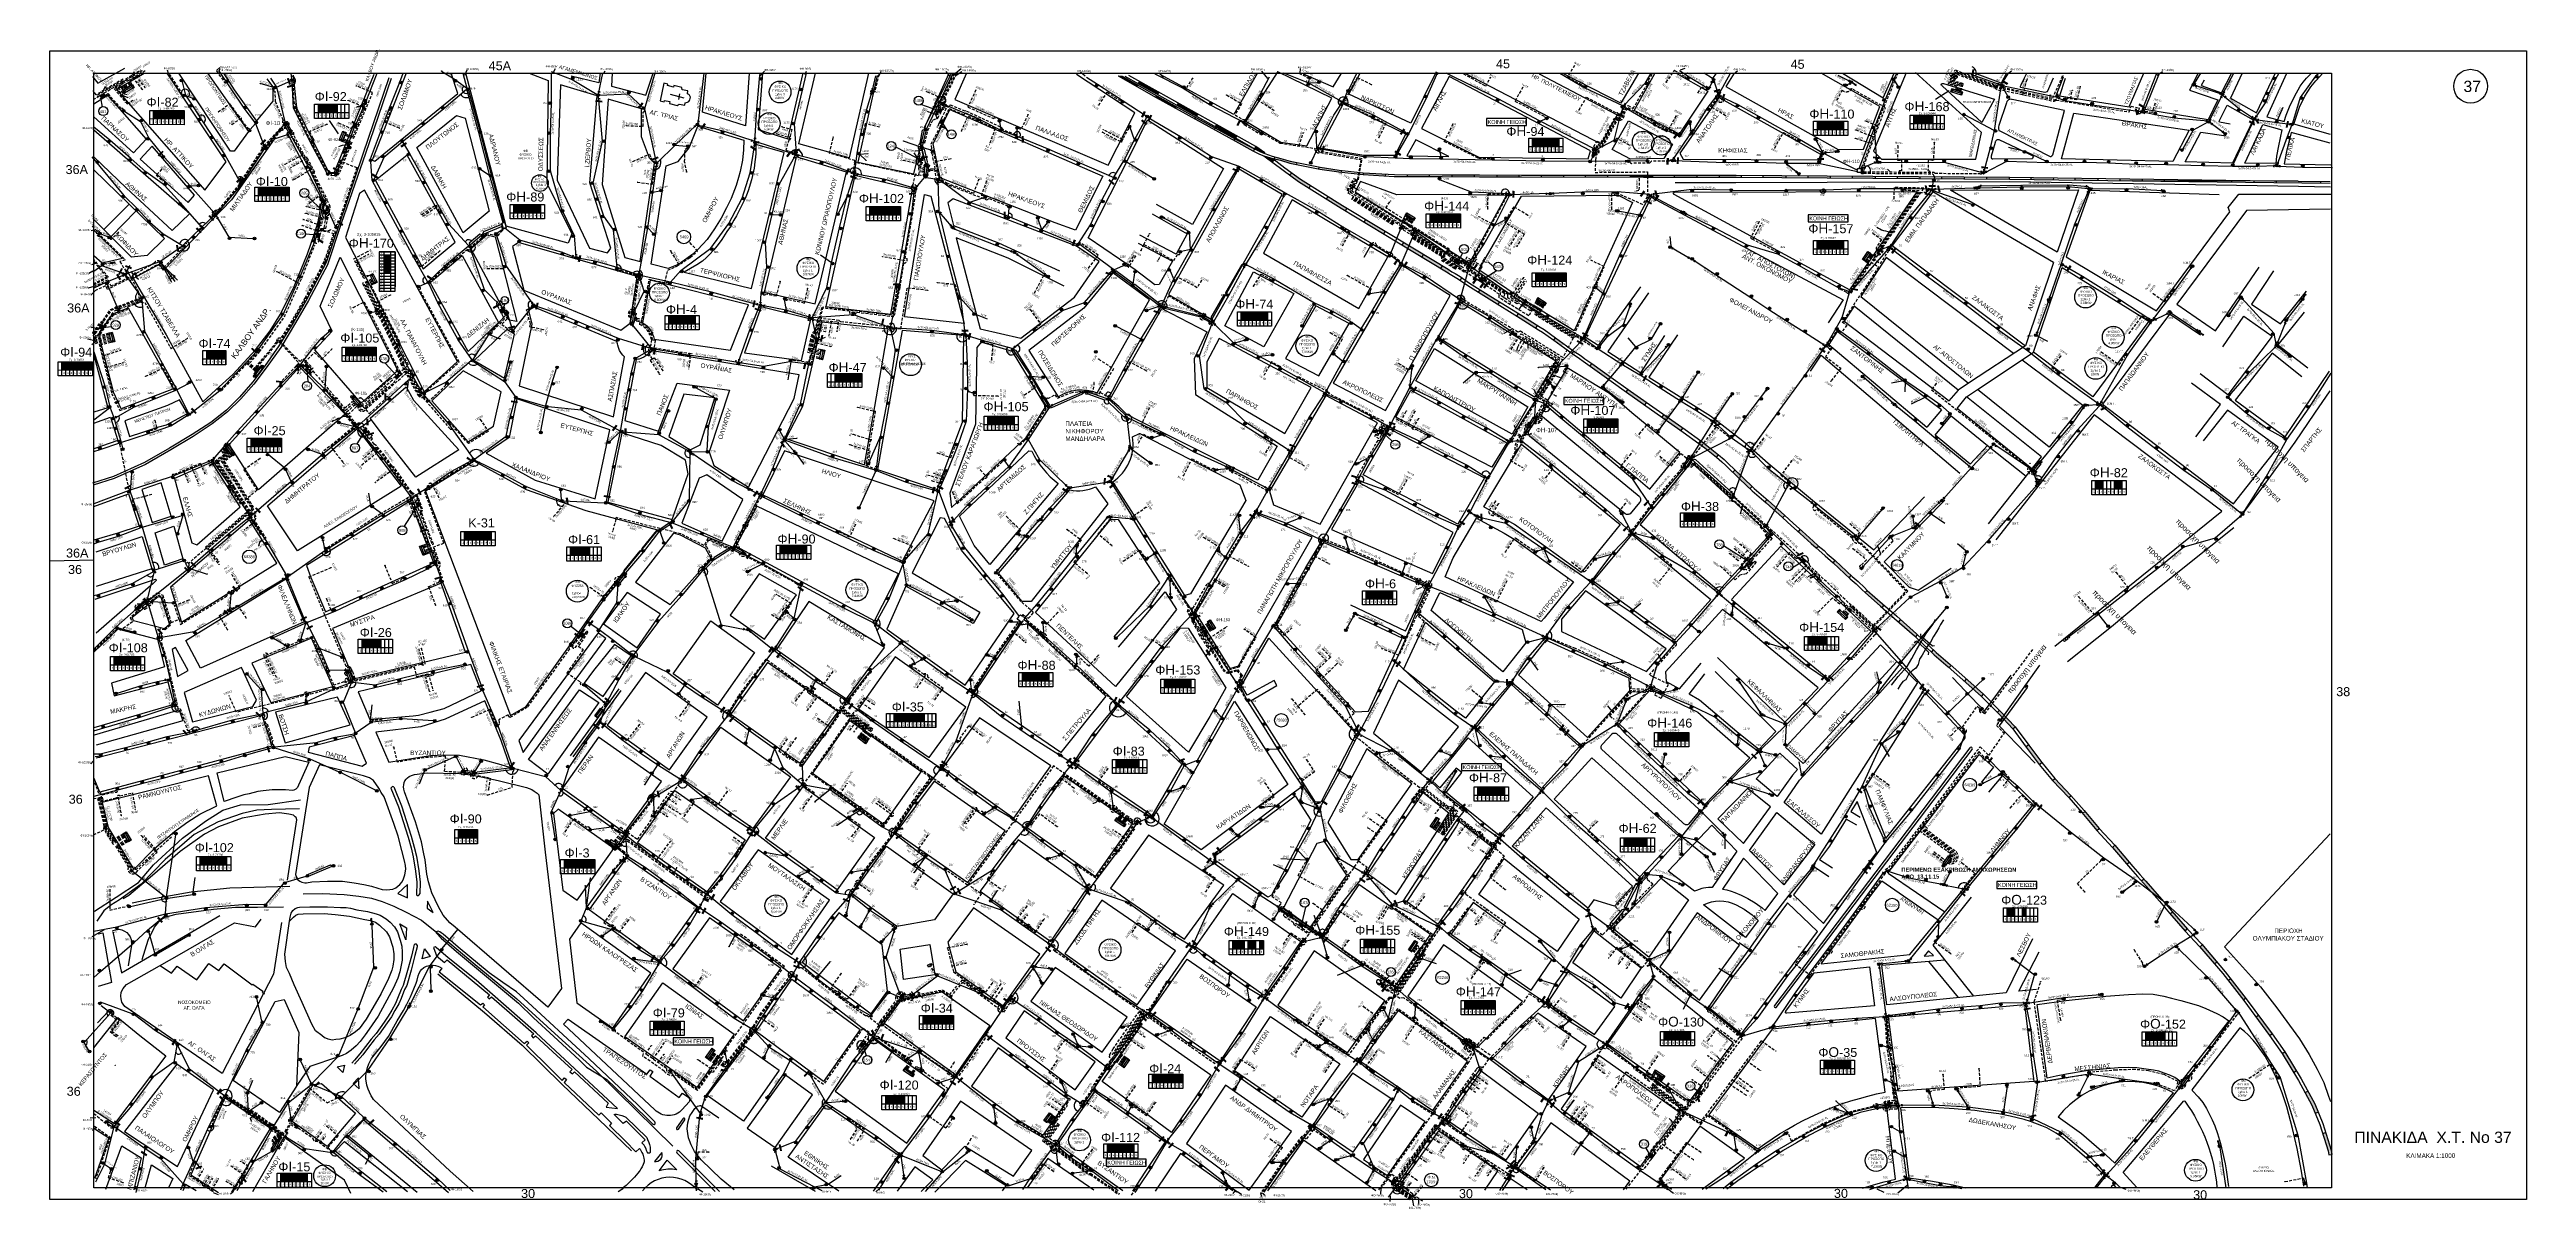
# Model space of a CAD drawing. Header units: millimetres. Extents: x 7477 to 9676, y 1828 to 2857.
import ezdxf
from ezdxf.enums import TextEntityAlignment as Align

# ---------------------------------------------------------------- set-up
doc = ezdxf.new("R2010")
doc.units = ezdxf.units.MM
doc.linetypes.add('DASHED', pattern=[19.05, 12.7, -6.35])
for name, color, linetype, lineweight in [('.0225', 7, 'DASHED', 30), ('.04', 7, 'DASHED', 30), ('.075', 7, 'Continuous', 30), ('.10', 7, 'Continuous', 30), ('.15', 7, 'Continuous', 30), ('.15AL', 7, 'Continuous', 30), ('2x13', 7, 'Continuous', 30), ('2x16', 7, 'Continuous', 30), ('2x30_10', 7, 'Continuous', 30), ('2x6', 7, 'SYN_LINE', 30), ('2x6CU', 7, 'Continuous', 30), ('3x150+35', 7, 'DASHED', 30), ('3x150+50', 7, 'Continuous', 30), ('3x150+50 XLPE', 7, 'SYN_LINE', 30), ('3x150+50CU', 7, 'Continuous', 30), ('3x150+70', 7, 'Continuous', 30), ('3x150+70AL', 7, 'DASHED', 30), ('3x150AL+50CU', 7, 'Continuous', 30), ('3x150AL+50CUXLPE', 7, 'Continuous', 30), ('3x38+23', 7, 'Continuous', 30), ('3x48+16', 7, 'Continuous', 30), ('3x48+23', 7, 'Continuous', 30), ('3x48+23+13_5', 7, 'Continuous', 30), ('3X48+38', 7, 'Continuous', 30), ('3x48+38+13_5', 7, 'Continuous', 30), ('3x50', 7, 'Continuous', 30), ('3x50+25', 7, 'Continuous', 30), ('3X50+35', 7, 'Continuous', 30), ('3x50+35+13_5', 7, 'Continuous', 30), ('3x50+35+16_5', 7, 'SYN_LINE', 30), ('3x70+50AL+13', 7, 'Continuous', 30), ('3x70+54.6+25 AL', 7, 'SYN_LINE', 30), ('3x82+57+13_5', 7, 'Continuous', 30), ('3x82+57+16AL', 7, 'Continuous', 30), ('3x95+35', 7, 'Continuous', 30), ('3x95+35CUXLPE', 7, 'Continuous', 30), ('3X95+50', 7, 'Continuous', 30), ('3x95+50AL', 7, 'Continuous', 30), ('3x95+70', 7, 'Continuous', 30), ('3x95AL+35CU', 7, 'Continuous', 30), ('4x120+25 AL', 7, 'SYN_LINE', 30), ('4x13CU', 7, 'Continuous', 30), ('4x16', 7, 'Continuous', 30), ('4x16+13_5', 7, 'Continuous', 30), ('4x16+16AL', 7, 'Continuous', 30), ('4x16CU', 7, 'Continuous', 30), ('4x16συγκ', 7, 'Continuous', 30), ('4x23+13_5', 7, 'Continuous', 30), ('4x25', 7, 'Continuous', 30), ('4x25CU', 7, 'Continuous', 30), ('4X35', 7, 'DASHED', 30), ('4x35CU', 7, 'DASHED', 30), ('4x50', 7, 'Continuous', 30), ('4x50+13', 7, 'Continuous', 30), ('4x50+13_5', 7, 'Continuous', 30), ('4x50+13CU', 7, 'Continuous', 30), ('4x50+16', 7, 'Continuous', 30), ('4x50+16_5', 7, 'Continuous', 30), ('4x50+16AL', 7, 'Continuous', 30), ('4x50+16CU', 7, 'Continuous', 30), ('4x50+35CU', 7, 'Continuous', 30), ('4x50AL', 7, 'Continuous', 30), ('4x50CU', 7, 'Continuous', 30), ('4x6', 7, 'SYN_LINE', 30), ('4x6CU', 7, 'Continuous', 30), ('4x8.5', 7, 'Continuous', 30), ('text διευθύνσεων', 250, 'Continuous', 30), ('ΝΕΚΡΟ', 7, 'DASHED', 30), ('Υπόβαθρο ΔΕΗ', 7, 'Continuous', 30), ('Υπόβαθρο ΔΕΗ @ 1', 7, 'Continuous', 30)]:
    doc.layers.add(name, color=color, linetype=linetype, lineweight=lineweight)
for name, color, linetype in [('3x50+35CU', 7, 'Continuous'), ('Link Box 4 Διευθύνσεων', 7, 'Continuous'), ('Pillar', 7, 'Continuous'), ('Pillar OTE', 7, 'Continuous'), ('Pillar Δημοτικού Φωτισμού', 7, 'Continuous'), ('TEXT ΚΑΛΩΔΙΩΝ', 7, 'Continuous'), ('Άγνωστα', 7, 'Continuous'), ('ΑΓΝΩΣΤΟ ΕΝΑΕΡΙΟ ΚΑΛΩΔΙΟ', 7, 'Continuous'), ('ΑΓΝΩΣΤΟ ΥΠΟΓΕΙΟ ΚΑΛΩΔΙΟ', 7, 'DASHED'), ('Ασφαλειοκιβώτια Χ.Τ 13 αναχωρήσεων', 7, 'Continuous'), ('Γυμνά εναέρια ΧΤ και ΦΟΠ (3Φ)   4x50+16AL @ 1', 7, 'Continuous'), ('Εναέρια παροχή ΧΤ 4x16', 7, 'SYN_LINE'), ('Επίτονοι', 7, 'Continuous'), ('Επιγραφές - Σχήματα', 7, 'Continuous'), ('Καλώδια ΧΤ   3x150+50CU', 7, 'DASHED'), ('Καλώδια ΧΤ   3x150AL+50CU', 7, 'DASHED'), ('Καλώδια ΧΤ   4x25CU', 7, 'DASHED'), ('Μηχανική τομή', 7, 'Continuous'), ('Περίπτερο', 7, 'Continuous'), ('Πλεκτός Στύλος', 7, 'Continuous'), ('Στύλος Ξύλινος', 7, 'Continuous'), ('Στύλος Ξύλινος @ 1', 7, 'Continuous'), ('Στύλος ΦΜ', 7, 'Continuous'), ('Στύλος ΦΜ @ 1', 7, 'Continuous'), ('Συνδέσεις', 7, 'Continuous'), ('Συνεστραμμένα ΧΤ   3x70+54.6+25 AL', 7, 'SYN_LINE'), ('Τομή', 7, 'Continuous'), ('Υποσταθμός εναέριος 2 στύλων', 7, 'Continuous'), ('Υποσταθμός πόλεως', 7, 'Continuous'), ('Υπόγεια καλώδια Παροχών ΧΤ   .15', 7, 'DASHED'), ('Υπόγεια καλώδια Παροχών ΧΤ   4x50AL', 7, 'DASHED'), ('Υπόγεια καλώδια Παροχών ΧΤ   4x6', 7, 'DASHED')]:
    doc.layers.add(name, color=color, linetype=linetype)
doc.styles.add('arial', font='ARIAL.TTF')
doc.styles.get("Standard").update_dxf_attribs({"font": 'ARIAL.TTF'})
doc.linetypes.add('PRANES_1r', pattern='A,0.5,[137,SPECLINE.shx,S=1,R=180,X=0,Y=0],0.5', length=1)
doc.linetypes.add('SYN_LINE', pattern='A,0.5,-0.0001,["/\\/\\/\\/",Standard,S=0.1,R=0,X=0,Y=-0.05],-0.25', length=0.7501)
doc.dimstyles.new('ISO-25', dxfattribs={"dimtxt": 2.5, "dimasz": 2.5, "dimexe": 1.25, "dimexo": 0.625, "dimtad": 1, "dimtxsty": 'Standard', "dimcen": 2.5, "dimadec": 0, "dimazin": 0, "dimtfac": 1, "dimtmove": 0, "dimatfit": 3, "dimfxl": 1, "dimarcsym": 0})

# ---------------------------------------------------------------- blocks, each defined once
blk = doc.blocks.new('ΥΠΑΡΧΩΝ ΞΥΛΙΝΟΣ ΣΤΥΛΟΣ')
at = {"layer": 'Στύλος Ξύλινος'}
h = blk.add_hatch(color=7, dxfattribs=at)
h.paths.add_polyline_path([(-2.6, 0, 0.270008), (-1.3, -2.3), (1.3, 2.3, 0.576266)])
h.paths.add_polyline_path([(-1.3, -2.3, 0.574793), (2.6, 0, 0.268822), (1.3, 2.3)])
at = {"layer": 'Στύλος Ξύλινος', "color": 7}
blk.add_line((-1.3, -2.3), (1.3, 2.3), dxfattribs=at)
blk.add_circle((0, 0), 2.62, dxfattribs=at)
at = {"layer": 'Στύλος Ξύλινος', "flags": 4}
for tag, p in [('ΑΡΙΘΜΟΣ', (-4.9, 8.6)), ('ΤΥΠΟΣ', (-4.8, 3.4))]:
    blk.add_attdef(tag, p, '', height=4, dxfattribs=at)
blk = doc.blocks.new('ΥΠΑΡΧΩΝ ΤΣΙΜΕΝΤΕΝΙΟΣ ΣΤΥΛΟΣ')
at = {"layer": 'Στύλος ΦΜ'}
blk.add_hatch(color=7, dxfattribs=at).paths.add_polyline_path([(-1.3, -2.3, 0.574793), (2.6, 0, 0.268822), (1.3, 2.3)])
at = {"layer": 'Στύλος ΦΜ', "color": 7}
blk.add_line((-1.3, -2.3), (1.3, 2.3), dxfattribs=at)
blk.add_circle((0, 0), 2.62, dxfattribs=at)
at = {"layer": 'Στύλος ΦΜ', "flags": 4}
for tag, p in [('ΤΥΠΟΣ', (-4.9, 3)), ('ΑΡΙΘΜΟΣ', (-4.7, 8.1))]:
    blk.add_attdef(tag, p, '', height=4, dxfattribs=at)
blk = doc.blocks.new('ΠΡΟΒΛΕΠΟΜΕΝΟΣ ΞΥΛΙΝΟΣ ΣΤΥΛΟΣ')
at = {"layer": 'Στύλος Ξύλινος', "color": 7}
blk.add_circle((0, 0), 2.62, dxfattribs=at)
at = {"layer": 'Στύλος Ξύλινος', "flags": 4}
for tag, p in [('ΤΥΠΟΣ', (-6.8, 2.2)), ('ΑΡΙΘΜΟΣ', (-6.5, 7))]:
    blk.add_attdef(tag, p, '', height=4, dxfattribs=at)
blk = doc.blocks.new('LINK BOX 4 ΑΝΑΧΩΡΗΣΕΩΝ')
at = {"layer": 'Link Box 4 Διευθύνσεων', "ltscale": 40}
blk.add_hatch(color=256, dxfattribs=at).paths.add_polyline_path([(-3.5, 0), (-3.5, -4.7), (3.5, -4.7), (3.5, 0)])
for p, q in [((-3.5, 0), (-5.3, 0)), ((5.3, 0), (3.5, 0)), ((-3.5, -4.7), (-5.3, -4.7)), ((5.3, -4.7), (3.5, -4.7))]:
    blk.add_line(p, q, dxfattribs=at)
blk.add_lwpolyline([(-3.5, -4.7), (-3.5, 0), (3.5, 0), (3.5, -4.7)], close=True, dxfattribs=at)
blk = doc.blocks.new('ΥΠΟΣΤΑΘΜΟΣ ΕΝΑΕΡΙΟΣ ΕΠΙ 2 ΣΤΥΛΩΝ')
at = {"layer": 'Υποσταθμός εναέριος 2 στύλων', "linetype": 'Continuous'}
for points in [[(-12, -2.1, 0.574793), (-8.5, -0.1, 0.268822), (-9.6, 2)], [(9.7, -2.1, 0.574793), (13.2, -0.1, 0.268822), (12, 1.9)]]:
    blk.add_hatch(color=256, dxfattribs=at).paths.add_polyline_path(points)
for p, q in [((-12, -2.1), (-9.6, 2)), ((9.7, -2.1), (12, 1.9))]:
    blk.add_line(p, q, dxfattribs=at)
for centre in [(-10.8, -0.1), (10.8, -0.1)]:
    blk.add_circle(centre, 2.36, dxfattribs=at)
at = {"layer": 'Υποσταθμός πόλεως', "linetype": 'Continuous', "ltscale": 40}
blk.add_lwpolyline([(-8.6, 2.8), (8.6, 2.8), (8.6, -2.8), (-8.6, -2.8)], close=True, dxfattribs=at)
for points in [[(-5.8, 0), (-8.6, 2.8)], [(-8.6, -2.8), (-5.8, 0)], [(-5.8, 0), (5.8, 0)], [(5.8, 0), (8.6, 2.8)], [(8.6, -2.8), (5.8, 0)]]:
    blk.add_lwpolyline(points, dxfattribs=at)
at = {"layer": 'Υποσταθμός εναέριος 2 στύλων', "ltscale": 40, "flags": 1}
for tag, p in [('ΜΕΤΑΣΧΗΜΑΤΙΣΜΟΣ', (14.1, 2.5)), ('ΙΣΧΥΣ', (14.1, -0.3)), ('ΑΡΙΘΜΟΣ', (14.2, -3))]:
    blk.add_attdef(tag, p, '', height=1.8, dxfattribs=at)
blk = doc.blocks.new('ΥΠΟΣΤΑΘΜΟΣ ΠΟΛΕΩΣ 8 ΑΝΑΧΩΡΗΣΕΩΝ')
at = {"layer": 'Υποσταθμός πόλεως', "linetype": 'Continuous', "ltscale": 40}
for p, q in [((-8.2, -2.8), (-8.2, -4)), ((-5.9, -2.8), (-5.9, -4)), ((-3.5, -2.8), (-3.5, -4)), ((-1.3, -2.8), (-1.3, -4)), ((1.2, -2.8), (1.2, -4)), ((3.6, -2.8), (3.6, -4)), ((6, -2.8), (6, -4)), ((8.2, -2.8), (8.2, -4))]:
    blk.add_line(p, q, dxfattribs=at)
blk.add_lwpolyline([(-8.6, 2.8), (8.6, 2.8), (8.6, -2.8), (-8.6, -2.8)], close=True, dxfattribs=at)
for points in [[(-5.8, 0), (-8.6, 2.8)], [(5.8, 0), (8.6, 2.8)], [(-8.6, -2.8), (-5.8, 0)], [(-5.8, 0), (5.8, 0)], [(8.6, -2.8), (5.8, 0)]]:
    blk.add_lwpolyline(points, dxfattribs=at)
at = {"layer": 'Υποσταθμός πόλεως', "linetype": 'SYN_LINE', "ltscale": 40, "flags": 1}
for tag, p in [('ΜΕΤΑΣΧΗΜΑΤΙΣΜΟΣ', (9.6, 1.4)), ('ΙΣΧΥΣ', (9.6, -1.4)), ('ΑΡΙΘΜΟΣ', (9.7, -4.1))]:
    blk.add_attdef(tag, p, '', height=1.8, dxfattribs=at)
blk = doc.blocks.new('ΥΠΟΣΤΑΘΜΟΣ ΠΟΛΕΩΣ 9 ΑΝΑΧΩΡΗΣΕΩΝ')
at = {"layer": 'Υποσταθμός πόλεως', "ltscale": 40}
for p, q in [((-9.6, -2.8), (-9.6, -4)), ((-7.1, -2.8), (-7.1, -4)), ((-4.8, -2.8), (-4.8, -4)), ((-2.4, -2.8), (-2.4, -4)), ((0.1, -2.8), (0.1, -4)), ((2.5, -2.8), (2.5, -4)), ((5, -2.8), (5, -4)), ((7.5, -2.8), (7.5, -4)), ((9.6, -2.8), (9.6, -4))]:
    blk.add_line(p, q, dxfattribs=at)
blk.add_lwpolyline([(-10, 2.8), (10, 2.8), (10, -2.8), (-10, -2.8)], close=True, dxfattribs=at)
for points in [[(-7.2, 0), (-10, 2.8)], [(-10, -2.8), (-7.2, 0)], [(-7.2, 0), (7.2, 0)], [(7.2, 0), (10, 2.8)], [(10, -2.8), (7.2, 0)]]:
    blk.add_lwpolyline(points, dxfattribs=at)
at = {"layer": 'Υποσταθμός πόλεως', "linetype": 'SYN_LINE', "ltscale": 40, "flags": 1}
for tag, p in [('ΜΕΤΑΣΧΗΜΑΤΙΣΜΟΣ', (10.8, 1.7)), ('ΙΣΧΥΣ', (10.8, -1.1)), ('ΑΡΙΘΜΟΣ', (10.9, -3.8))]:
    blk.add_attdef(tag, p, '', height=1.8, dxfattribs=at)
blk = doc.blocks.new('ΤΟΜΗ')
at = {"layer": 'Τομή', "ltscale": 40}
for p, q in [((-5.7, 0), (17.1, 0)), ((-5.7, -2.8), (17.1, -2.8))]:
    blk.add_line(p, q, dxfattribs=at)
blk = doc.blocks.new('_ΣΥΝΔΕΣΗ')
at = {"layer": 'Συνδέσεις', "linetype": 'SYN_LINE', "ltscale": 40}
blk.add_hatch(color=256, dxfattribs=at).paths.add_polyline_path([(0.5, 0, 1), (-0.5, 0, 1)])
at = {"layer": 'Συνδέσεις'}
blk.add_circle((0, 0), 0.5, dxfattribs=at)
blk = doc.blocks.new('ΜΗΧΑΝΙΚΗ ΤΟΜΗ')
at = {"layer": 'Μηχανική τομή', "ltscale": 40}
for p, q in [((-1.9, 0.8), (5.7, 0.8)), ((-1.9, -0.8), (5.7, -0.8))]:
    blk.add_line(p, q, dxfattribs=at)
blk = doc.blocks.new('ΕΠΙΤΟΝΟΣ')
at = {"layer": 'Επίτονοι', "lineweight": 40, "ltscale": 40}
blk.add_hatch(color=256, dxfattribs=at).paths.add_polyline_path([(-1.1, 6.5), (0, 9.1), (1.1, 6.5)])
for p, q in [((-1.1, 6.5), (0, 9.1)), ((1.1, 6.5), (-1.1, 6.5)), ((-1.1, 6.5), (0, 6.5)), ((0, 9.1), (1.1, 6.5)), ((0, 6.5), (0, 0))]:
    blk.add_line(p, q, dxfattribs=at)
blk = doc.blocks.new('PILLAR YPOSTATHMOU')
at = {"layer": 'Περίπτερο', "ltscale": 40}
for points in [[(540.4, 2525.1), (540.4, 2526), (541.5, 2526)], [(541.6, 2523.5), (540.4, 2523.5), (540.4, 2524.9)], [(541.8, 2526), (542.9, 2526), (542.9, 2524.9)], [(542.9, 2524.6), (542.9, 2523.5), (541.9, 2523.5)]]:
    blk.add_lwpolyline(points, dxfattribs=at)
blk = doc.blocks.new('Pillar')
at = {"layer": 'Υποσταθμός πόλεως', "linetype": 'Continuous', "ltscale": 40}
blk.add_lwpolyline([(-8.6, 2.8), (8.6, 2.8), (8.6, -2.8), (-8.6, -2.8)], close=True, dxfattribs=at)
for points in [[(-5.8, 0), (-8.6, 2.8)], [(-8.6, -2.8), (-5.8, 0)], [(-5.8, 0), (5.8, 0)], [(5.8, 0), (8.6, 2.8)], [(8.6, -2.8), (5.8, 0)]]:
    blk.add_lwpolyline(points, dxfattribs=at)
at = {"layer": 'Pillar', "ltscale": 40}
blk.add_attdef('PILLAR', (-5.7, 3.7), '', height=2.52, dxfattribs=at)
blk = doc.blocks.new('STYLOS PLEKTOS')
at = {"layer": 'Πλεκτός Στύλος', "ltscale": 40}
blk.add_lwpolyline([(0, 5), (5, 5), (5, 0), (0, 0)], close=True, dxfattribs=at)
blk.add_lwpolyline([(0, 5), (5, 0), (0, 0), (5, 5)], dxfattribs=at)
blk = doc.blocks.new('PILLAR ΔΗΜΟΤΙΚΟΥ ΦΩΤΙΣΜΟΥ')
at = {"layer": 'Pillar Δημοτικού Φωτισμού', "ltscale": 40}
for p, q in [((-3.6, 2), (3.1, 2)), ((-3.6, -2), (-3.6, 2)), ((3.1, 2), (3.1, -2)), ((3.1, -2), (-3.6, -2))]:
    blk.add_line(p, q, dxfattribs=at)
at = {"layer": 'Pillar Δημοτικού Φωτισμού', "insert": (-2.1, 0.7), "char_height": 1.357, "width": 109.961, "attachment_point": 1}
blk.add_mtext('{\\fArial|b1|i0|c161|p34;ΠΔΦ}', dxfattribs=at)
blk = doc.blocks.new('new block1')
at = {"layer": 'Ασφαλειοκιβώτια Χ.Τ 13 αναχωρήσεων'}
for s, p in [('4', (-1539.4, 5016.9)), ('3', (-1539.4, 5026)), ('5', (-1539.4, 5007.9)), ('8', (-1539.4, 4980.9)), ('2', (-1539.4, 5035)), ('6', (-1539.4, 4998.8)), ('7', (-1539.4, 4990.5)), ('1', (-1539.4, 5043.6)), ('10', (-1541.2, 4963.2)), ('11', (-1541.2, 4954.4)), ('12', (-1541.2, 4945)), ('13', (-1541.2, 4936.5)), ('9', (-1539.4, 4972.2))]:
    blk.add_text(s, height=3.6, dxfattribs=at).set_placement(p)
blk = doc.blocks.new('ΑΣΦΑΛΕΙΟΚΙΒΩΤΙΟ ΥΠΟΣΤΑΘΜΟΥ 13 ΑΝΑΧΩΡΗΣΕΩΝ')
at = {"layer": 'Ασφαλειοκιβώτια Χ.Τ 13 αναχωρήσεων', "ltscale": 40}
for p, q in [((-23.9, 58.3), (24, 58.3)), ((-23.9, 49.3), (24, 49.3)), ((-23.9, 40.3), (24, 40.3)), ((-23.9, 31.3), (24, 31.3)), ((-23.9, 22.3), (24, 22.3)), ((-23.9, 13.3), (24, 13.3)), ((-23.9, 4.3), (24, 4.3)), ((-9.8, 58.3), (-9.8, -58.7)), ((9.9, 58.3), (9.9, -58.7)), ((24, 58.3), (24, -45.9)), ((-23.9, -4.7), (24, -4.7)), ((-23.9, -13.7), (24, -13.7)), ((-23.9, -22.7), (24, -22.7)), ((-23.9, -31.7), (24, -31.7)), ((-23.9, -40.7), (24, -40.7)), ((-23.9, -49.7), (24, -49.7))]:
    blk.add_line(p, q, dxfattribs=at)
at = {"layer": 'Ασφαλειοκιβώτια Χ.Τ 13 αναχωρήσεων'}
blk.add_lwpolyline([(-23.9, -58.7), (24, -58.7), (24, 58.3), (-23.9, 58.3)], close=True, dxfattribs=at)
blk.add_blockref('new block1', (1521.2, -4992), dxfattribs=at)
at = {"layer": 'Ασφαλειοκιβώτια Χ.Τ 13 αναχωρήσεων', "ltscale": 40}
for tag, height, p in [('ΟΝΟΜΑ', 5, (1.2, 62.4)), ('ΚΕΙΜΕΝΟ 3', 2, (17, 35.9)), ('ΚΕΙΜΕΝΟ 4', 2, (17, 27)), ('ΚΕΙΜΕΝΟ 5', 2, (17, 18.1)), ('ΚΕΙΜΕΝΟ 6', 2, (17, 9.2)), ('ΚΕΙΜΕΝΟ 7', 2, (17, 0.1)), ('ΚΕΙΜΕΝΟ 1', 2, (17.2, 53.4)), ('ΚΕΙΜΕΝΟ 2', 2, (17.2, 44.7)), ('ΣΧ', 2, (1.2, -60.5)), ('ΚΕΙΜΕΝΟ 10', 2, (17, -27)), ('ΚΕΙΜΕΝΟ 11', 2, (17, -36)), ('ΚΕΙΜΕΝΟ 12', 2, (17, -45)), ('ΚΕΙΜΕΝΟ 13', 2, (17, -54.2)), ('ΚΕΙΜΕΝΟ 8', 2, (17, -8.6)), ('ΚΕΙΜΕΝΟ 9', 2, (17, -17.7))]:
    blk.add_attdef(tag, text='', height=height, dxfattribs=at).set_placement(p, align=Align.MIDDLE_CENTER)

msp = doc.modelspace()

# ---------------------------------------------------------------- hatches: boundary and pattern name
at = {"layer": 'Άγνωστα', "linetype": 'Continuous', "ltscale": 0.2}
h = msp.add_hatch(color=1, dxfattribs=at)
h.dxf.hatch_style = 1
h.paths.add_polyline_path([(7779.2, 2669.2), (7773.3, 2669.2), (7773.3, 2666.5), (7779.2, 2666.5)])
h = msp.add_hatch(color=5, dxfattribs=at)
h.dxf.hatch_style = 1
h.paths.add_polyline_path([(7779.2, 2666.5), (7773.3, 2666.5), (7773.3, 2663.8), (7779.2, 2663.8)])
h = msp.add_hatch(color=6, dxfattribs=at)
h.dxf.hatch_style = 1
h.paths.add_polyline_path([(7779.3, 2674.6), (7773.4, 2674.6), (7773.4, 2671.9), (7779.3, 2671.9)])
h = msp.add_hatch(color=30, dxfattribs=at)
h.dxf.hatch_style = 1
h.paths.add_polyline_path([(7779.3, 2671.9), (7773.4, 2671.9), (7773.4, 2669.2), (7779.3, 2669.2)])
h = msp.add_hatch(color=62, dxfattribs=at)
h.dxf.hatch_style = 1
h.paths.add_polyline_path([(7779.3, 2663.8), (7773.4, 2663.8), (7773.4, 2661.1), (7779.3, 2661.1)])
h = msp.add_hatch(color=30, dxfattribs=at)
h.dxf.hatch_style = 1
h.paths.add_polyline_path([(7779.3, 2663.7), (7773.4, 2663.7), (7773.4, 2661), (7779.3, 2661)])
h = msp.add_hatch(color=173, dxfattribs=at)
h.dxf.hatch_style = 1
h.paths.add_polyline_path([(7779.4, 2661), (7773.5, 2661), (7773.5, 2658.3), (7779.4, 2658.3)])
at = {"layer": 'Καλώδια ΧΤ   3x150AL+50CU', "linetype": 'DASHED', "lineweight": -3, "ltscale": 0.2}
h = msp.add_hatch(color=27, dxfattribs=at)
h.dxf.hatch_style = 1
h.paths.add_polyline_path([(7572.5, 2802.7), (7569, 2802.7), (7569, 2795.3), (7572.5, 2795.3)])
h = msp.add_hatch(color=85, dxfattribs=at)
h.dxf.hatch_style = 1
h.paths.add_polyline_path([(7572.5, 2795.3), (7575.9, 2795.3), (7575.9, 2802.7), (7572.5, 2802.7)])
h = msp.add_hatch(color=2, dxfattribs=at)
h.dxf.hatch_style = 1
h.paths.add_polyline_path([(7579.2, 2802.7), (7575.9, 2802.7), (7575.9, 2795.3), (7579.2, 2795.3)])
h = msp.add_hatch(color=30, dxfattribs=at)
h.dxf.hatch_style = 1
h.paths.add_polyline_path([(7582.5, 2802.7), (7579.2, 2802.7), (7579.2, 2795.3), (7582.5, 2795.3)])
h = msp.add_hatch(color=6, dxfattribs=at)
h.dxf.hatch_style = 1
h.paths.add_polyline_path([(7585.9, 2802.7), (7582.6, 2802.7), (7582.6, 2795.3), (7585.9, 2795.3)])
h = msp.add_hatch(color=173, dxfattribs=at)
h.dxf.hatch_style = 1
h.paths.add_polyline_path([(7589.3, 2802.7), (7586, 2802.7), (7586, 2795.3), (7589.3, 2795.3)])
h = msp.add_hatch(color=151, dxfattribs=at)
h.dxf.hatch_style = 1
h.paths.add_polyline_path([(7592.6, 2802.7), (7589.3, 2802.7), (7589.3, 2795.3), (7592.6, 2795.3)])
h = msp.add_hatch(color=1, dxfattribs=at)
h.dxf.hatch_style = 1
h.paths.add_polyline_path([(7596, 2802.7), (7592.7, 2802.7), (7592.7, 2795.3), (7596, 2795.3)])
h = msp.add_hatch(color=173, dxfattribs=at)
h.dxf.hatch_style = 1
h.paths.add_polyline_path([(7718.6, 2808.1), (7715.2, 2808.1), (7715.2, 2800.7), (7718.6, 2800.7)])
h = msp.add_hatch(color=133, dxfattribs=at)
h.dxf.hatch_style = 1
h.paths.add_polyline_path([(7718.6, 2800.7), (7722, 2800.7), (7722, 2808.1), (7718.6, 2808.1)])
h = msp.add_hatch(color=30, dxfattribs=at)
h.dxf.hatch_style = 1
h.paths.add_polyline_path([(7725.3, 2808.1), (7722, 2808.1), (7722, 2800.7), (7725.3, 2800.7)])
h = msp.add_hatch(color=1, dxfattribs=at)
h.dxf.hatch_style = 1
h.paths.add_polyline_path([(7728.6, 2808.1), (7725.3, 2808.1), (7725.3, 2800.7), (7728.6, 2800.7)])
h = msp.add_hatch(color=27, dxfattribs=at)
h.dxf.hatch_style = 1
h.paths.add_polyline_path([(7732, 2808.1), (7728.7, 2808.1), (7728.7, 2800.7), (7732, 2800.7)])
h = msp.add_hatch(color=5, dxfattribs=at)
h.dxf.hatch_style = 1
h.paths.add_polyline_path([(9049.4, 2793.2), (9046, 2793.2), (9046, 2785.8), (9049.4, 2785.8)])
h = msp.add_hatch(color=2, dxfattribs=at)
h.dxf.hatch_style = 1
h.paths.add_polyline_path([(9049.4, 2785.8), (9052.8, 2785.8), (9052.8, 2793.2), (9049.4, 2793.2)])
h = msp.add_hatch(color=85, dxfattribs=at)
h.dxf.hatch_style = 1
h.paths.add_polyline_path([(9056.1, 2793.2), (9052.8, 2793.2), (9052.8, 2785.8), (9056.1, 2785.8)])
h = msp.add_hatch(color=173, dxfattribs=at)
h.dxf.hatch_style = 1
h.paths.add_polyline_path([(9059.4, 2793.2), (9056.1, 2793.2), (9056.1, 2785.8), (9059.4, 2785.8)])
h = msp.add_hatch(color=30, dxfattribs=at)
h.dxf.hatch_style = 1
h.paths.add_polyline_path([(9062.8, 2793.1), (9059.5, 2793.1), (9059.5, 2785.8), (9062.8, 2785.8)])
h = msp.add_hatch(color=27, dxfattribs=at)
h.dxf.hatch_style = 1
h.paths.add_polyline_path([(9066.2, 2793.1), (9062.9, 2793.1), (9062.9, 2785.8), (9066.2, 2785.8)])
h = msp.add_hatch(color=6, dxfattribs=at)
h.dxf.hatch_style = 1
h.paths.add_polyline_path([(9069.5, 2793.1), (9066.2, 2793.1), (9066.2, 2785.8), (9069.5, 2785.8)])
h = msp.add_hatch(color=62, dxfattribs=at)
h.dxf.hatch_style = 1
h.paths.add_polyline_path([(9135.2, 2798.3), (9131.7, 2798.3), (9131.7, 2790.9), (9135.2, 2790.9)])
h = msp.add_hatch(color=1, dxfattribs=at)
h.dxf.hatch_style = 1
h.paths.add_polyline_path([(9135.2, 2790.9), (9138.6, 2790.9), (9138.6, 2798.3), (9135.2, 2798.3)])
h = msp.add_hatch(color=151, dxfattribs=at)
h.dxf.hatch_style = 1
h.paths.add_polyline_path([(9141.8, 2798.3), (9138.5, 2798.3), (9138.5, 2790.9), (9141.8, 2790.9)])
h = msp.add_hatch(color=30, dxfattribs=at)
h.dxf.hatch_style = 1
h.paths.add_polyline_path([(9145.1, 2798.3), (9141.8, 2798.3), (9141.8, 2790.9), (9145.1, 2790.9)])
h = msp.add_hatch(color=6, dxfattribs=at)
h.dxf.hatch_style = 1
h.paths.add_polyline_path([(9148.5, 2798.3), (9145.2, 2798.3), (9145.2, 2790.9), (9148.5, 2790.9)])
h = msp.add_hatch(color=5, dxfattribs=at)
h.dxf.hatch_style = 1
h.paths.add_polyline_path([(8796.5, 2777.9), (8793.1, 2777.9), (8793.1, 2770.5), (8796.5, 2770.5)])
h = msp.add_hatch(color=2, dxfattribs=at)
h.dxf.hatch_style = 1
h.paths.add_polyline_path([(8796.5, 2770.5), (8800, 2770.5), (8800, 2777.9), (8796.5, 2777.9)])
h = msp.add_hatch(color=27, dxfattribs=at)
h.dxf.hatch_style = 1
h.paths.add_polyline_path([(8803.2, 2777.9), (8799.9, 2777.9), (8799.9, 2770.5), (8803.2, 2770.5)])
h = msp.add_hatch(color=6, dxfattribs=at)
h.dxf.hatch_style = 1
h.paths.add_polyline_path([(8806.5, 2777.9), (8803.2, 2777.9), (8803.2, 2770.5), (8806.5, 2770.5)])
h = msp.add_hatch(color=85, dxfattribs=at)
h.dxf.hatch_style = 1
h.paths.add_polyline_path([(8809.9, 2777.9), (8806.6, 2777.9), (8806.6, 2770.5), (8809.9, 2770.5)])
h = msp.add_hatch(color=1, dxfattribs=at)
h.dxf.hatch_style = 1
h.paths.add_polyline_path([(8813.2, 2777.9), (8809.9, 2777.9), (8809.9, 2770.5), (8813.2, 2770.5)])
h = msp.add_hatch(color=133, dxfattribs=at)
h.dxf.hatch_style = 1
h.paths.add_polyline_path([(8816.6, 2777.9), (8813.3, 2777.9), (8813.3, 2770.5), (8816.6, 2770.5)])
h = msp.add_hatch(color=6, dxfattribs=at)
h.dxf.hatch_style = 1
h.paths.add_polyline_path([(7665.6, 2734.5), (7662.2, 2734.5), (7662.2, 2727.2), (7665.6, 2727.2)])
h = msp.add_hatch(color=1, dxfattribs=at)
h.dxf.hatch_style = 1
h.paths.add_polyline_path([(7665.6, 2727.2), (7669.1, 2727.1), (7669.1, 2734.5), (7665.6, 2734.5)])
h = msp.add_hatch(color=30, dxfattribs=at)
h.dxf.hatch_style = 1
h.paths.add_polyline_path([(7672.4, 2734.5), (7669.1, 2734.5), (7669.1, 2727.1), (7672.4, 2727.1)])
h = msp.add_hatch(color=173, dxfattribs=at)
h.dxf.hatch_style = 1
h.paths.add_polyline_path([(7675.7, 2734.5), (7672.4, 2734.5), (7672.4, 2727.1), (7675.7, 2727.1)])
h = msp.add_hatch(color=2, dxfattribs=at)
h.dxf.hatch_style = 1
h.paths.add_polyline_path([(7679, 2734.5), (7675.7, 2734.5), (7675.7, 2727.1), (7679, 2727.1)])
h = msp.add_hatch(color=27, dxfattribs=at)
h.dxf.hatch_style = 1
h.paths.add_polyline_path([(7682.4, 2734.5), (7679.1, 2734.5), (7679.1, 2727.1), (7682.4, 2727.1)])
h = msp.add_hatch(color=133, dxfattribs=at)
h.dxf.hatch_style = 1
h.paths.add_polyline_path([(7685.8, 2734.5), (7682.5, 2734.5), (7682.5, 2727.1), (7685.8, 2727.1)])
h = msp.add_hatch(color=62, dxfattribs=at)
h.dxf.hatch_style = 1
h.paths.add_polyline_path([(7689.1, 2734.5), (7685.8, 2734.5), (7685.8, 2727.1), (7689.1, 2727.1)])
h = msp.add_hatch(color=30, dxfattribs=at)
h.dxf.hatch_style = 1
h.paths.add_polyline_path([(7892.4, 2719.2), (7888.9, 2719.2), (7888.9, 2711.8), (7892.4, 2711.8)])
h = msp.add_hatch(color=1, dxfattribs=at)
h.dxf.hatch_style = 1
h.paths.add_polyline_path([(7892.4, 2711.8), (7895.8, 2711.8), (7895.8, 2719.2), (7892.4, 2719.2)])
h = msp.add_hatch(color=27, dxfattribs=at)
h.dxf.hatch_style = 1
h.paths.add_polyline_path([(7899.1, 2719.2), (7895.8, 2719.2), (7895.8, 2711.8), (7899.1, 2711.8)])
h = msp.add_hatch(color=173, dxfattribs=at)
h.dxf.hatch_style = 1
h.paths.add_polyline_path([(7902.4, 2719.2), (7899.1, 2719.2), (7899.1, 2711.8), (7902.4, 2711.8)])
h = msp.add_hatch(color=6, dxfattribs=at)
h.dxf.hatch_style = 1
h.paths.add_polyline_path([(7905.8, 2719.2), (7902.5, 2719.2), (7902.5, 2711.8), (7905.8, 2711.8)])
h = msp.add_hatch(color=62, dxfattribs=at)
h.dxf.hatch_style = 1
h.paths.add_polyline_path([(7909.2, 2719.2), (7905.9, 2719.2), (7905.9, 2711.8), (7909.2, 2711.8)])
h = msp.add_hatch(color=151, dxfattribs=at)
h.dxf.hatch_style = 1
h.paths.add_polyline_path([(7912.5, 2719.2), (7909.2, 2719.2), (7909.2, 2711.8), (7912.5, 2711.8)])
h = msp.add_hatch(color=1, dxfattribs=at)
h.dxf.hatch_style = 1
h.paths.add_polyline_path([(8208.4, 2717.5), (8204.9, 2717.5), (8204.9, 2710.1), (8208.4, 2710.1)])
h = msp.add_hatch(color=2, dxfattribs=at)
h.dxf.hatch_style = 1
h.paths.add_polyline_path([(8208.4, 2710.1), (8211.8, 2710.1), (8211.8, 2717.5), (8208.4, 2717.5)])
h = msp.add_hatch(color=27, dxfattribs=at)
h.dxf.hatch_style = 1
h.paths.add_polyline_path([(8215.1, 2717.5), (8211.8, 2717.5), (8211.8, 2710.1), (8215.1, 2710.1)])
h = msp.add_hatch(color=6, dxfattribs=at)
h.dxf.hatch_style = 1
h.paths.add_polyline_path([(8218.4, 2717.5), (8215.1, 2717.5), (8215.1, 2710.1), (8218.4, 2710.1)])
h = msp.add_hatch(color=5, dxfattribs=at)
h.dxf.hatch_style = 1
h.paths.add_polyline_path([(8221.8, 2717.5), (8218.5, 2717.5), (8218.5, 2710.1), (8221.8, 2710.1)])
h = msp.add_hatch(color=30, dxfattribs=at)
h.dxf.hatch_style = 1
h.paths.add_polyline_path([(8225.2, 2717.4), (8221.9, 2717.4), (8221.9, 2710.1), (8225.2, 2710.1)])
h = msp.add_hatch(color=62, dxfattribs=at)
h.dxf.hatch_style = 1
h.paths.add_polyline_path([(8228.5, 2717.4), (8225.2, 2717.4), (8225.2, 2710.1), (8228.5, 2710.1)])
h = msp.add_hatch(color=133, dxfattribs=at)
h.dxf.hatch_style = 1
h.paths.add_polyline_path([(8231.8, 2717.4), (8228.5, 2717.4), (8228.5, 2710.1), (8231.8, 2710.1)])
h = msp.add_hatch(color=173, dxfattribs=at)
h.dxf.hatch_style = 1
h.paths.add_polyline_path([(8705.6, 2711), (8702.2, 2711), (8702.2, 2703.6), (8705.6, 2703.6)])
h = msp.add_hatch(color=133, dxfattribs=at)
h.dxf.hatch_style = 1
h.paths.add_polyline_path([(8705.6, 2703.6), (8709, 2703.6), (8709, 2711), (8705.6, 2711)])
h = msp.add_hatch(color=27, dxfattribs=at)
h.dxf.hatch_style = 1
h.paths.add_polyline_path([(8712.3, 2711), (8709, 2711), (8709, 2703.6), (8712.3, 2703.6)])
h = msp.add_hatch(color=2, dxfattribs=at)
h.dxf.hatch_style = 1
h.paths.add_polyline_path([(8715.6, 2711), (8712.3, 2711), (8712.3, 2703.6), (8715.6, 2703.6)])
h = msp.add_hatch(color=6, dxfattribs=at)
h.dxf.hatch_style = 1
h.paths.add_polyline_path([(8719, 2711), (8715.7, 2711), (8715.7, 2703.6), (8719, 2703.6)])
h = msp.add_hatch(color=5, dxfattribs=at)
h.dxf.hatch_style = 1
h.paths.add_polyline_path([(8722.3, 2711), (8719, 2711), (8719, 2703.6), (8722.3, 2703.6)])
h = msp.add_hatch(color=151, dxfattribs=at)
h.dxf.hatch_style = 1
h.paths.add_polyline_path([(8725.7, 2711), (8722.4, 2711), (8722.4, 2703.6), (8725.7, 2703.6)])
h = msp.add_hatch(color=1, dxfattribs=at)
h.dxf.hatch_style = 1
h.paths.add_polyline_path([(8729, 2711), (8725.7, 2711), (8725.7, 2703.6), (8729, 2703.6)])
h = msp.add_hatch(color=1, dxfattribs=at)
h.dxf.hatch_style = 1
h.paths.add_polyline_path([(9049.4, 2687.3), (9045.9, 2687.3), (9045.9, 2680), (9049.4, 2679.9)])
h = msp.add_hatch(color=27, dxfattribs=at)
h.dxf.hatch_style = 1
h.paths.add_polyline_path([(9049.4, 2679.9), (9052.8, 2679.9), (9052.8, 2687.3), (9049.4, 2687.3)])
h = msp.add_hatch(color=5, dxfattribs=at)
h.dxf.hatch_style = 1
h.paths.add_polyline_path([(9056, 2687.3), (9052.7, 2687.3), (9052.7, 2679.9), (9056, 2679.9)])
h = msp.add_hatch(color=2, dxfattribs=at)
h.dxf.hatch_style = 1
h.paths.add_polyline_path([(9059.5, 2687.3), (9056.2, 2687.3), (9056.2, 2679.9), (9059.5, 2679.9)])
h = msp.add_hatch(color=173, dxfattribs=at)
h.dxf.hatch_style = 1
h.paths.add_polyline_path([(9062.9, 2687.3), (9059.6, 2687.3), (9059.6, 2679.9), (9062.9, 2679.9)])
h = msp.add_hatch(color=30, dxfattribs=at)
h.dxf.hatch_style = 1
h.paths.add_polyline_path([(9062.9, 2679.9), (9066.3, 2679.9), (9066.3, 2687.3), (9062.9, 2687.3)])
h = msp.add_hatch(color=85, dxfattribs=at)
h.dxf.hatch_style = 1
h.paths.add_polyline_path([(9066.2, 2679.9), (9069.7, 2679.9), (9069.7, 2687.3), (9066.2, 2687.3)])
h = msp.add_hatch(color=5, dxfattribs=at)
h.dxf.hatch_style = 1
h.paths.add_polyline_path([(8799.5, 2658.7), (8796.1, 2658.7), (8796.1, 2651.3), (8799.5, 2651.3)])
h = msp.add_hatch(color=6, dxfattribs=at)
h.dxf.hatch_style = 1
h.paths.add_polyline_path([(8799.5, 2651.3), (8802.9, 2651.3), (8802.9, 2658.7), (8799.5, 2658.7)])
h = msp.add_hatch(color=173, dxfattribs=at)
h.dxf.hatch_style = 1
h.paths.add_polyline_path([(8806.2, 2658.7), (8802.9, 2658.7), (8802.9, 2651.3), (8806.2, 2651.3)])
h = msp.add_hatch(color=133, dxfattribs=at)
h.dxf.hatch_style = 1
h.paths.add_polyline_path([(8809.5, 2658.7), (8806.2, 2658.7), (8806.2, 2651.3), (8809.5, 2651.3)])
h = msp.add_hatch(color=85, dxfattribs=at)
h.dxf.hatch_style = 1
h.paths.add_polyline_path([(8812.9, 2658.7), (8809.6, 2658.7), (8809.6, 2651.3), (8812.9, 2651.3)])
h = msp.add_hatch(color=1, dxfattribs=at)
h.dxf.hatch_style = 1
h.paths.add_polyline_path([(8816.2, 2658.7), (8812.9, 2658.7), (8812.9, 2651.3), (8816.2, 2651.3)])
h = msp.add_hatch(color=2, dxfattribs=at)
h.dxf.hatch_style = 1
h.paths.add_polyline_path([(8819.6, 2658.7), (8816.3, 2658.7), (8816.3, 2651.3), (8819.6, 2651.3)])
h = msp.add_hatch(color=30, dxfattribs=at)
h.dxf.hatch_style = 1
h.paths.add_polyline_path([(8822.9, 2658.7), (8819.6, 2658.7), (8819.6, 2651.3), (8822.9, 2651.3)])
h = msp.add_hatch(color=2, dxfattribs=at)
h.dxf.hatch_style = 1
h.paths.add_polyline_path([(8029.7, 2620.7), (8026.3, 2620.7), (8026.3, 2613.3), (8029.7, 2613.3)])
h = msp.add_hatch(color=27, dxfattribs=at)
h.dxf.hatch_style = 1
h.paths.add_polyline_path([(8029.7, 2613.3), (8033.2, 2613.3), (8033.2, 2620.7), (8029.7, 2620.7)])
h = msp.add_hatch(color=173, dxfattribs=at)
h.dxf.hatch_style = 1
h.paths.add_polyline_path([(8036.5, 2620.7), (8033.2, 2620.7), (8033.2, 2613.3), (8036.5, 2613.3)])
h = msp.add_hatch(color=1, dxfattribs=at)
h.dxf.hatch_style = 1
h.paths.add_polyline_path([(8039.8, 2620.7), (8036.5, 2620.7), (8036.5, 2613.3), (8039.8, 2613.3)])
h = msp.add_hatch(color=6, dxfattribs=at)
h.dxf.hatch_style = 1
h.paths.add_polyline_path([(8043.1, 2620.7), (8039.8, 2620.7), (8039.8, 2613.3), (8043.1, 2613.3)])
h = msp.add_hatch(color=62, dxfattribs=at)
h.dxf.hatch_style = 1
h.paths.add_polyline_path([(8046.5, 2620.7), (8043.2, 2620.7), (8043.2, 2613.3), (8046.5, 2613.3)])
h = msp.add_hatch(color=133, dxfattribs=at)
h.dxf.hatch_style = 1
h.paths.add_polyline_path([(8049.9, 2620.7), (8046.6, 2620.7), (8046.6, 2613.3), (8049.9, 2613.3)])
h = msp.add_hatch(color=5, dxfattribs=at)
h.dxf.hatch_style = 1
h.paths.add_polyline_path([(8537.9, 2623.9), (8534.5, 2623.9), (8534.5, 2616.5), (8537.9, 2616.5)])
h = msp.add_hatch(color=2, dxfattribs=at)
h.dxf.hatch_style = 1
h.paths.add_polyline_path([(8537.9, 2616.5), (8541.3, 2616.5), (8541.3, 2623.9), (8537.9, 2623.9)])
h = msp.add_hatch(color=30, dxfattribs=at)
h.dxf.hatch_style = 1
h.paths.add_polyline_path([(8544.6, 2623.9), (8541.3, 2623.9), (8541.3, 2616.5), (8544.6, 2616.5)])
h = msp.add_hatch(color=1, dxfattribs=at)
h.dxf.hatch_style = 1
h.paths.add_polyline_path([(8547.9, 2623.9), (8544.6, 2623.9), (8544.6, 2616.5), (8547.9, 2616.5)])
h = msp.add_hatch(color=133, dxfattribs=at)
h.dxf.hatch_style = 1
h.paths.add_polyline_path([(8551.3, 2623.9), (8548, 2623.9), (8548, 2616.5), (8551.3, 2616.5)])
h = msp.add_hatch(color=62, dxfattribs=at)
h.dxf.hatch_style = 1
h.paths.add_polyline_path([(8554.6, 2623.9), (8551.3, 2623.9), (8551.3, 2616.5), (8554.6, 2616.5)])
h = msp.add_hatch(color=151, dxfattribs=at)
h.dxf.hatch_style = 1
h.paths.add_polyline_path([(8558, 2623.9), (8554.7, 2623.9), (8554.7, 2616.5), (8558, 2616.5)])
h = msp.add_hatch(color=27, dxfattribs=at)
h.dxf.hatch_style = 1
h.paths.add_polyline_path([(7491, 2579.7), (7487.6, 2579.7), (7487.6, 2572.4), (7491, 2572.4)])
h = msp.add_hatch(color=151, dxfattribs=at)
h.dxf.hatch_style = 1
h.paths.add_polyline_path([(7491, 2572.4), (7494.5, 2572.4), (7494.5, 2579.7), (7491, 2579.7)])
h = msp.add_hatch(color=6, dxfattribs=at)
h.dxf.hatch_style = 1
h.paths.add_polyline_path([(7497.8, 2579.7), (7494.5, 2579.7), (7494.5, 2572.4), (7497.8, 2572.4)])
h = msp.add_hatch(color=2, dxfattribs=at)
h.dxf.hatch_style = 1
h.paths.add_polyline_path([(7501.1, 2579.7), (7497.8, 2579.7), (7497.8, 2572.4), (7501.1, 2572.4)])
h = msp.add_hatch(color=85, dxfattribs=at)
h.dxf.hatch_style = 1
h.paths.add_polyline_path([(7504.5, 2579.7), (7501.2, 2579.7), (7501.2, 2572.4), (7504.5, 2572.4)])
h = msp.add_hatch(color=30, dxfattribs=at)
h.dxf.hatch_style = 1
h.paths.add_polyline_path([(7507.9, 2579.7), (7504.6, 2579.7), (7504.6, 2572.4), (7507.9, 2572.4)])
h = msp.add_hatch(color=62, dxfattribs=at)
h.dxf.hatch_style = 1
h.paths.add_polyline_path([(7511.2, 2579.7), (7507.9, 2579.7), (7507.9, 2572.4), (7511.2, 2572.3)])
h = msp.add_hatch(color=173, dxfattribs=at)
h.dxf.hatch_style = 1
h.paths.add_polyline_path([(7514.5, 2579.7), (7511.2, 2579.7), (7511.2, 2572.3), (7514.5, 2572.3)])
h = msp.add_hatch(color=151, dxfattribs=at)
h.dxf.hatch_style = 1
h.paths.add_polyline_path([(7619.5, 2589.6), (7616.1, 2589.6), (7616.1, 2582.2), (7619.5, 2582.2)])
h = msp.add_hatch(color=2, dxfattribs=at)
h.dxf.hatch_style = 1
h.paths.add_polyline_path([(7619.5, 2582.2), (7623, 2582.2), (7623, 2589.6), (7619.5, 2589.6)])
h = msp.add_hatch(color=1, dxfattribs=at)
h.dxf.hatch_style = 1
h.paths.add_polyline_path([(7626.3, 2589.6), (7623, 2589.6), (7623, 2582.2), (7626.3, 2582.2)])
h = msp.add_hatch(color=27, dxfattribs=at)
h.dxf.hatch_style = 1
h.paths.add_polyline_path([(7629.6, 2589.6), (7626.3, 2589.6), (7626.3, 2582.2), (7629.6, 2582.2)])
h = msp.add_hatch(color=6, dxfattribs=at)
h.dxf.hatch_style = 1
h.paths.add_polyline_path([(7629.6, 2582.2), (7633, 2582.2), (7633, 2589.6), (7629.6, 2589.6)])
h = msp.add_hatch(color=27, dxfattribs=at)
h.dxf.hatch_style = 1
h.paths.add_polyline_path([(7743, 2592.5), (7739.6, 2592.5), (7739.6, 2585.1), (7743, 2585.1)])
h = msp.add_hatch(color=6, dxfattribs=at)
h.dxf.hatch_style = 1
h.paths.add_polyline_path([(7743, 2585.1), (7746.5, 2585.1), (7746.5, 2592.5), (7743, 2592.5)])
h = msp.add_hatch(color=151, dxfattribs=at)
h.dxf.hatch_style = 1
h.paths.add_polyline_path([(7749.8, 2592.5), (7746.5, 2592.5), (7746.5, 2585.1), (7749.8, 2585.1)])
h = msp.add_hatch(color=1, dxfattribs=at)
h.dxf.hatch_style = 1
h.paths.add_polyline_path([(7753.1, 2592.5), (7749.8, 2592.5), (7749.8, 2585.1), (7753.1, 2585.1)])
h = msp.add_hatch(color=173, dxfattribs=at)
h.dxf.hatch_style = 1
h.paths.add_polyline_path([(7756.4, 2592.5), (7753.2, 2592.5), (7753.2, 2585.1), (7756.4, 2585.1)])
h = msp.add_hatch(color=62, dxfattribs=at)
h.dxf.hatch_style = 1
h.paths.add_polyline_path([(7759.8, 2592.5), (7756.5, 2592.5), (7756.5, 2585.1), (7759.8, 2585.1)])
h = msp.add_hatch(color=2, dxfattribs=at)
h.dxf.hatch_style = 1
h.paths.add_polyline_path([(7763.2, 2592.4), (7759.9, 2592.4), (7759.9, 2585.1), (7763.2, 2585.1)])
h = msp.add_hatch(color=5, dxfattribs=at)
h.dxf.hatch_style = 1
h.paths.add_polyline_path([(7766.5, 2592.4), (7763.2, 2592.4), (7763.2, 2585.1), (7766.5, 2585.1)])
h = msp.add_hatch(color=27, dxfattribs=at)
h.dxf.hatch_style = 1
h.paths.add_polyline_path([(8174, 2562), (8177.5, 2562), (8177.5, 2569.3), (8174, 2569.3)])
h = msp.add_hatch(color=2, dxfattribs=at)
h.dxf.hatch_style = 1
h.paths.add_polyline_path([(8180.8, 2569.3), (8177.5, 2569.3), (8177.5, 2562), (8180.8, 2562)])
h = msp.add_hatch(color=1, dxfattribs=at)
h.dxf.hatch_style = 1
h.paths.add_polyline_path([(8184.1, 2569.3), (8180.8, 2569.3), (8180.8, 2562), (8184.1, 2561.9)])
h = msp.add_hatch(color=30, dxfattribs=at)
h.dxf.hatch_style = 1
h.paths.add_polyline_path([(8187.5, 2569.3), (8184.2, 2569.3), (8184.2, 2561.9), (8187.5, 2561.9)])
h = msp.add_hatch(color=5, dxfattribs=at)
h.dxf.hatch_style = 1
h.paths.add_polyline_path([(8190.9, 2569.3), (8187.6, 2569.3), (8187.6, 2561.9), (8190.9, 2561.9)])
h = msp.add_hatch(color=151, dxfattribs=at)
h.dxf.hatch_style = 1
h.paths.add_polyline_path([(8194.2, 2569.3), (8190.9, 2569.3), (8190.9, 2561.9), (8194.2, 2561.9)])
h = msp.add_hatch(color=173, dxfattribs=at)
h.dxf.hatch_style = 1
h.paths.add_polyline_path([(8197.5, 2569.3), (8194.2, 2569.3), (8194.2, 2561.9), (8197.5, 2561.9)])
h = msp.add_hatch(color=5, dxfattribs=at)
h.dxf.hatch_style = 1
h.paths.add_polyline_path([(8313, 2531.4), (8309.5, 2531.4), (8309.5, 2524), (8313, 2524)])
h = msp.add_hatch(color=1, dxfattribs=at)
h.dxf.hatch_style = 1
h.paths.add_polyline_path([(8313, 2524), (8316.4, 2524), (8316.4, 2531.4), (8313, 2531.4)])
h = msp.add_hatch(color=173, dxfattribs=at)
h.dxf.hatch_style = 1
h.paths.add_polyline_path([(8319.7, 2531.4), (8316.4, 2531.4), (8316.4, 2524), (8319.7, 2524)])
h = msp.add_hatch(color=2, dxfattribs=at)
h.dxf.hatch_style = 1
h.paths.add_polyline_path([(8323, 2531.4), (8319.7, 2531.4), (8319.7, 2524), (8323, 2524)])
h = msp.add_hatch(color=27, dxfattribs=at)
h.dxf.hatch_style = 1
h.paths.add_polyline_path([(8326.4, 2531.4), (8323.1, 2531.4), (8323.1, 2524), (8326.4, 2524)])
h = msp.add_hatch(color=6, dxfattribs=at)
h.dxf.hatch_style = 1
h.paths.add_polyline_path([(8329.8, 2531.4), (8326.5, 2531.4), (8326.5, 2524), (8329.8, 2524)])
h = msp.add_hatch(color=151, dxfattribs=at)
h.dxf.hatch_style = 1
h.paths.add_polyline_path([(8333.1, 2531.4), (8329.8, 2531.4), (8329.8, 2524), (8333.1, 2524)])
h = msp.add_hatch(color=30, dxfattribs=at)
h.dxf.hatch_style = 1
h.paths.add_polyline_path([(8845.5, 2529.1), (8842, 2529.1), (8842, 2521.7), (8845.5, 2521.7)])
h = msp.add_hatch(color=62, dxfattribs=at)
h.dxf.hatch_style = 1
h.paths.add_polyline_path([(8845.5, 2521.7), (8848.9, 2521.7), (8848.9, 2529.1), (8845.5, 2529.1)])
h = msp.add_hatch(color=173, dxfattribs=at)
h.dxf.hatch_style = 1
h.paths.add_polyline_path([(8852.2, 2529.1), (8848.9, 2529.1), (8848.9, 2521.7), (8852.2, 2521.7)])
h = msp.add_hatch(color=6, dxfattribs=at)
h.dxf.hatch_style = 1
h.paths.add_polyline_path([(8855.5, 2529.1), (8852.2, 2529.1), (8852.2, 2521.7), (8855.5, 2521.7)])
h = msp.add_hatch(color=2, dxfattribs=at)
h.dxf.hatch_style = 1
h.paths.add_polyline_path([(8858.8, 2529.1), (8855.5, 2529.1), (8855.5, 2521.7), (8858.8, 2521.7)])
h = msp.add_hatch(color=5, dxfattribs=at)
h.dxf.hatch_style = 1
h.paths.add_polyline_path([(8862.2, 2529.1), (8858.9, 2529.1), (8858.9, 2521.7), (8862.2, 2521.7)])
h = msp.add_hatch(color=133, dxfattribs=at)
h.dxf.hatch_style = 1
h.paths.add_polyline_path([(8865.6, 2529.1), (8862.3, 2529.1), (8862.3, 2521.7), (8865.6, 2521.7)])
h = msp.add_hatch(color=27, dxfattribs=at)
h.dxf.hatch_style = 1
h.paths.add_polyline_path([(8868.9, 2529.1), (8865.6, 2529.1), (8865.6, 2521.7), (8868.9, 2521.7)])
h = msp.add_hatch(color=2, dxfattribs=at)
h.dxf.hatch_style = 1
h.paths.add_polyline_path([(7658.9, 2512), (7655.5, 2512), (7655.5, 2504.6), (7658.9, 2504.6)])
h = msp.add_hatch(color=6, dxfattribs=at)
h.dxf.hatch_style = 1
h.paths.add_polyline_path([(7658.9, 2504.6), (7662.3, 2504.6), (7662.3, 2512), (7658.9, 2512)])
h = msp.add_hatch(color=151, dxfattribs=at)
h.dxf.hatch_style = 1
h.paths.add_polyline_path([(7665.6, 2512), (7662.3, 2512), (7662.3, 2504.6), (7665.6, 2504.6)])
h = msp.add_hatch(color=30, dxfattribs=at)
h.dxf.hatch_style = 1
h.paths.add_polyline_path([(7668.9, 2512), (7665.6, 2512), (7665.6, 2504.6), (7668.9, 2504.6)])
h = msp.add_hatch(color=173, dxfattribs=at)
h.dxf.hatch_style = 1
h.paths.add_polyline_path([(7672.3, 2512), (7669, 2512), (7669, 2504.6), (7672.3, 2504.6)])
h = msp.add_hatch(color=27, dxfattribs=at)
h.dxf.hatch_style = 1
h.paths.add_polyline_path([(7675.7, 2512), (7672.4, 2512), (7672.4, 2504.6), (7675.7, 2504.6)])
h = msp.add_hatch(color=1, dxfattribs=at)
h.dxf.hatch_style = 1
h.paths.add_polyline_path([(7679.1, 2512), (7675.8, 2512), (7675.8, 2504.6), (7679.1, 2504.6)])
h = msp.add_hatch(color=5, dxfattribs=at)
h.dxf.hatch_style = 1
h.paths.add_polyline_path([(7682.4, 2512), (7679.1, 2512), (7679.1, 2504.6), (7682.4, 2504.6)])
h = msp.add_hatch(color=6, dxfattribs=at)
h.dxf.hatch_style = 1
h.paths.add_polyline_path([(9296.4, 2474.3), (9293, 2474.3), (9293, 2467), (9296.4, 2467)])
h = msp.add_hatch(color=85, dxfattribs=at)
h.dxf.hatch_style = 1
h.paths.add_polyline_path([(9296.4, 2467), (9299.8, 2467), (9299.8, 2474.3), (9296.4, 2474.3)])
h = msp.add_hatch(color=30, dxfattribs=at)
h.dxf.hatch_style = 1
h.paths.add_polyline_path([(9313.2, 2474.3), (9309.9, 2474.3), (9309.9, 2467), (9313.2, 2467)])
h = msp.add_hatch(color=173, dxfattribs=at)
h.dxf.hatch_style = 1
h.paths.add_polyline_path([(9316.6, 2474.3), (9313.3, 2474.3), (9313.3, 2467), (9316.6, 2467)])
h = msp.add_hatch(color=30, dxfattribs=at)
h.dxf.hatch_style = 1
h.paths.add_polyline_path([(8931.1, 2445.7), (8927.7, 2445.7), (8927.7, 2438.3), (8931.1, 2438.3)])
h = msp.add_hatch(color=6, dxfattribs=at)
h.dxf.hatch_style = 1
h.paths.add_polyline_path([(8931.1, 2438.3), (8934.6, 2438.3), (8934.6, 2445.7), (8931.1, 2445.7)])
h = msp.add_hatch(color=5, dxfattribs=at)
h.dxf.hatch_style = 1
h.paths.add_polyline_path([(8937.8, 2445.7), (8934.5, 2445.7), (8934.5, 2438.3), (8937.8, 2438.3)])
h = msp.add_hatch(color=2, dxfattribs=at)
h.dxf.hatch_style = 1
h.paths.add_polyline_path([(8941.1, 2445.7), (8937.8, 2445.7), (8937.8, 2438.3), (8941.1, 2438.3)])
h = msp.add_hatch(color=85, dxfattribs=at)
h.dxf.hatch_style = 1
h.paths.add_polyline_path([(8944.5, 2445.7), (8941.2, 2445.7), (8941.2, 2438.3), (8944.5, 2438.3)])
h = msp.add_hatch(color=27, dxfattribs=at)
h.dxf.hatch_style = 1
h.paths.add_polyline_path([(8947.8, 2445.7), (8944.5, 2445.7), (8944.5, 2438.3), (8947.8, 2438.3)])
h = msp.add_hatch(color=173, dxfattribs=at)
h.dxf.hatch_style = 1
h.paths.add_polyline_path([(8951.2, 2445.7), (8947.9, 2445.7), (8947.9, 2438.3), (8951.2, 2438.3)])
h = msp.add_hatch(color=133, dxfattribs=at)
h.dxf.hatch_style = 1
h.paths.add_polyline_path([(8954.5, 2445.7), (8951.2, 2445.7), (8951.2, 2438.3), (8954.5, 2438.3)])
h = msp.add_hatch(color=1, dxfattribs=at)
h.dxf.hatch_style = 1
h.paths.add_polyline_path([(7848.6, 2429.1), (7845.1, 2429.1), (7845.1, 2421.7), (7848.6, 2421.7)])
h = msp.add_hatch(color=2, dxfattribs=at)
h.dxf.hatch_style = 1
h.paths.add_polyline_path([(7848.6, 2421.7), (7852, 2421.7), (7852, 2429.1), (7848.6, 2429.1)])
h = msp.add_hatch(color=30, dxfattribs=at)
h.dxf.hatch_style = 1
h.paths.add_polyline_path([(7855.3, 2429.1), (7852, 2429.1), (7852, 2421.7), (7855.3, 2421.7)])
h = msp.add_hatch(color=133, dxfattribs=at)
h.dxf.hatch_style = 1
h.paths.add_polyline_path([(7858.6, 2429.1), (7855.3, 2429.1), (7855.3, 2421.7), (7858.6, 2421.7)])
h = msp.add_hatch(color=85, dxfattribs=at)
h.dxf.hatch_style = 1
h.paths.add_polyline_path([(7862, 2429.1), (7858.7, 2429.1), (7858.7, 2421.7), (7862, 2421.7)])
h = msp.add_hatch(color=173, dxfattribs=at)
h.dxf.hatch_style = 1
h.paths.add_polyline_path([(7865.4, 2429.1), (7862.1, 2429.1), (7862.1, 2421.7), (7865.4, 2421.7)])
h = msp.add_hatch(color=5, dxfattribs=at)
h.dxf.hatch_style = 1
h.paths.add_polyline_path([(7868.7, 2429.1), (7865.4, 2429.1), (7865.4, 2421.7), (7868.7, 2421.7)])
h = msp.add_hatch(color=151, dxfattribs=at)
h.dxf.hatch_style = 1
h.paths.add_polyline_path([(7942.6, 2415.4), (7939.2, 2415.4), (7939.2, 2408.1), (7942.6, 2408.1)])
h = msp.add_hatch(color=62, dxfattribs=at)
h.dxf.hatch_style = 1
h.paths.add_polyline_path([(7942.6, 2408.1), (7946.1, 2408.1), (7946.1, 2415.4), (7942.6, 2415.4)])
h = msp.add_hatch(color=27, dxfattribs=at)
h.dxf.hatch_style = 1
h.paths.add_polyline_path([(7949.4, 2415.4), (7946.1, 2415.4), (7946.1, 2408.1), (7949.4, 2408.1)])
h = msp.add_hatch(color=1, dxfattribs=at)
h.dxf.hatch_style = 1
h.paths.add_polyline_path([(7952.7, 2415.4), (7949.4, 2415.4), (7949.4, 2408.1), (7952.7, 2408.1)])
h = msp.add_hatch(color=173, dxfattribs=at)
h.dxf.hatch_style = 1
h.paths.add_polyline_path([(7956, 2415.4), (7952.7, 2415.4), (7952.7, 2408.1), (7956, 2408.1)])
h = msp.add_hatch(color=6, dxfattribs=at)
h.dxf.hatch_style = 1
h.paths.add_polyline_path([(8125.3, 2409.7), (8128.7, 2409.7), (8128.7, 2417.1), (8125.3, 2417.1)])
h = msp.add_hatch(color=5, dxfattribs=at)
h.dxf.hatch_style = 1
h.paths.add_polyline_path([(8128.7, 2409.7), (8132.2, 2409.7), (8132.2, 2417.1), (8128.7, 2417.1)])
h = msp.add_hatch(color=133, dxfattribs=at)
h.dxf.hatch_style = 1
h.paths.add_polyline_path([(8135.5, 2417.1), (8132.2, 2417.1), (8132.2, 2409.7), (8135.5, 2409.7)])
h = msp.add_hatch(color=85, dxfattribs=at)
h.dxf.hatch_style = 1
h.paths.add_polyline_path([(8138.8, 2417.1), (8135.5, 2417.1), (8135.5, 2409.7), (8138.8, 2409.7)])
h = msp.add_hatch(color=1, dxfattribs=at)
h.dxf.hatch_style = 1
h.paths.add_polyline_path([(8142.2, 2417.1), (8138.9, 2417.1), (8138.9, 2409.7), (8142.2, 2409.7)])
h = msp.add_hatch(color=27, dxfattribs=at)
h.dxf.hatch_style = 1
h.paths.add_polyline_path([(8145.5, 2417.1), (8142.3, 2417.1), (8142.3, 2409.7), (8145.5, 2409.7)])
h = msp.add_hatch(color=2, dxfattribs=at)
h.dxf.hatch_style = 1
h.paths.add_polyline_path([(8148.9, 2417.1), (8145.6, 2417.1), (8145.6, 2409.7), (8148.9, 2409.7)])
h = msp.add_hatch(color=85, dxfattribs=at)
h.dxf.hatch_style = 1
h.paths.add_polyline_path([(8648.8, 2376.6), (8645.4, 2376.6), (8645.4, 2369.3), (8648.8, 2369.3)])
h = msp.add_hatch(color=1, dxfattribs=at)
h.dxf.hatch_style = 1
h.paths.add_polyline_path([(8648.8, 2369.3), (8652.3, 2369.3), (8652.3, 2376.6), (8648.8, 2376.6)])
h = msp.add_hatch(color=2, dxfattribs=at)
h.dxf.hatch_style = 1
h.paths.add_polyline_path([(8655.5, 2376.6), (8652.2, 2376.6), (8652.2, 2369.3), (8655.5, 2369.3)])
h = msp.add_hatch(color=30, dxfattribs=at)
h.dxf.hatch_style = 1
h.paths.add_polyline_path([(8658.8, 2376.6), (8655.5, 2376.6), (8655.5, 2369.3), (8658.8, 2369.2)])
h = msp.add_hatch(color=5, dxfattribs=at)
h.dxf.hatch_style = 1
h.paths.add_polyline_path([(8662.2, 2376.6), (8658.9, 2376.6), (8658.9, 2369.2), (8662.2, 2369.2)])
h = msp.add_hatch(color=6, dxfattribs=at)
h.dxf.hatch_style = 1
h.paths.add_polyline_path([(8665.5, 2376.6), (8662.2, 2376.6), (8662.2, 2369.2), (8665.5, 2369.2)])
h = msp.add_hatch(color=27, dxfattribs=at)
h.dxf.hatch_style = 1
h.paths.add_polyline_path([(8668.9, 2376.6), (8665.6, 2376.6), (8665.6, 2369.2), (8668.9, 2369.2)])
h = msp.add_hatch(color=30, dxfattribs=at)
h.dxf.hatch_style = 1
h.paths.add_polyline_path([(7757.5, 2333.6), (7754, 2333.6), (7754, 2326.2), (7757.5, 2326.2)])
h = msp.add_hatch(color=6, dxfattribs=at)
h.dxf.hatch_style = 1
h.paths.add_polyline_path([(7757.5, 2326.2), (7760.9, 2326.2), (7760.9, 2333.6), (7757.5, 2333.6)])
h = msp.add_hatch(color=27, dxfattribs=at)
h.dxf.hatch_style = 1
h.paths.add_polyline_path([(7764.2, 2333.6), (7760.9, 2333.6), (7760.9, 2326.2), (7764.2, 2326.2)])
h = msp.add_hatch(color=85, dxfattribs=at)
h.dxf.hatch_style = 1
h.paths.add_polyline_path([(7767.5, 2333.6), (7764.2, 2333.6), (7764.2, 2326.2), (7767.5, 2326.2)])
h = msp.add_hatch(color=173, dxfattribs=at)
h.dxf.hatch_style = 1
h.paths.add_polyline_path([(7770.9, 2333.6), (7767.6, 2333.6), (7767.6, 2326.2), (7770.9, 2326.2)])
h = msp.add_hatch(color=133, dxfattribs=at)
h.dxf.hatch_style = 1
h.paths.add_polyline_path([(9041.3, 2336), (9037.8, 2336), (9037.8, 2328.7), (9041.3, 2328.7)])
h = msp.add_hatch(color=1, dxfattribs=at)
h.dxf.hatch_style = 1
h.paths.add_polyline_path([(9041.3, 2328.7), (9044.7, 2328.7), (9044.7, 2336), (9041.3, 2336)])
h = msp.add_hatch(color=2, dxfattribs=at)
h.dxf.hatch_style = 1
h.paths.add_polyline_path([(9048, 2336), (9044.7, 2336), (9044.7, 2328.7), (9048, 2328.7)])
h = msp.add_hatch(color=27, dxfattribs=at)
h.dxf.hatch_style = 1
h.paths.add_polyline_path([(9051.3, 2336), (9048, 2336), (9048, 2328.7), (9051.3, 2328.7)])
h = msp.add_hatch(color=30, dxfattribs=at)
h.dxf.hatch_style = 1
h.paths.add_polyline_path([(9054.6, 2336), (9051.3, 2336), (9051.3, 2328.7), (9054.6, 2328.6)])
h = msp.add_hatch(color=2, dxfattribs=at)
h.dxf.hatch_style = 1
h.paths.add_polyline_path([(7537.3, 2318.1), (7533.9, 2318.1), (7533.9, 2310.7), (7537.3, 2310.7)])
h = msp.add_hatch(color=30, dxfattribs=at)
h.dxf.hatch_style = 1
h.paths.add_polyline_path([(7537.3, 2310.7), (7540.8, 2310.7), (7540.8, 2318.1), (7537.3, 2318.1)])
h = msp.add_hatch(color=85, dxfattribs=at)
h.dxf.hatch_style = 1
h.paths.add_polyline_path([(7544.1, 2318.1), (7540.8, 2318.1), (7540.8, 2310.7), (7544.1, 2310.7)])
h = msp.add_hatch(color=5, dxfattribs=at)
h.dxf.hatch_style = 1
h.paths.add_polyline_path([(7547.4, 2318.1), (7544.1, 2318.1), (7544.1, 2310.7), (7547.4, 2310.7)])
h = msp.add_hatch(color=27, dxfattribs=at)
h.dxf.hatch_style = 1
h.paths.add_polyline_path([(7550.8, 2318.1), (7547.5, 2318.1), (7547.5, 2310.7), (7550.8, 2310.7)])
h = msp.add_hatch(color=1, dxfattribs=at)
h.dxf.hatch_style = 1
h.paths.add_polyline_path([(7554.1, 2318.1), (7550.8, 2318.1), (7550.8, 2310.7), (7554.1, 2310.7)])
h = msp.add_hatch(color=133, dxfattribs=at)
h.dxf.hatch_style = 1
h.paths.add_polyline_path([(7557.5, 2318.1), (7554.2, 2318.1), (7554.2, 2310.7), (7557.5, 2310.7)])
h = msp.add_hatch(color=27, dxfattribs=at)
h.dxf.hatch_style = 1
h.paths.add_polyline_path([(8343.7, 2303.9), (8340.3, 2303.9), (8340.3, 2296.6), (8343.7, 2296.6)])
h = msp.add_hatch(color=6, dxfattribs=at)
h.dxf.hatch_style = 1
h.paths.add_polyline_path([(8343.7, 2296.6), (8347.2, 2296.6), (8347.2, 2303.9), (8343.7, 2303.9)])
h = msp.add_hatch(color=5, dxfattribs=at)
h.dxf.hatch_style = 1
h.paths.add_polyline_path([(8350.5, 2303.9), (8347.2, 2303.9), (8347.2, 2296.6), (8350.5, 2296.6)])
h = msp.add_hatch(color=30, dxfattribs=at)
h.dxf.hatch_style = 1
h.paths.add_polyline_path([(8353.8, 2303.9), (8350.5, 2303.9), (8350.5, 2296.6), (8353.8, 2296.6)])
h = msp.add_hatch(color=133, dxfattribs=at)
h.dxf.hatch_style = 1
h.paths.add_polyline_path([(8357.2, 2303.9), (8353.9, 2303.9), (8353.9, 2296.6), (8357.2, 2296.6)])
h = msp.add_hatch(color=1, dxfattribs=at)
h.dxf.hatch_style = 1
h.paths.add_polyline_path([(8360.5, 2303.9), (8357.2, 2303.9), (8357.2, 2296.6), (8360.5, 2296.6)])
h = msp.add_hatch(color=62, dxfattribs=at)
h.dxf.hatch_style = 1
h.paths.add_polyline_path([(8363.9, 2303.9), (8360.6, 2303.9), (8360.6, 2296.6), (8363.9, 2296.6)])
h = msp.add_hatch(color=151, dxfattribs=at)
h.dxf.hatch_style = 1
h.paths.add_polyline_path([(8469.9, 2298.1), (8466.4, 2298.1), (8466.4, 2290.7), (8469.9, 2290.7)])
h = msp.add_hatch(color=27, dxfattribs=at)
h.dxf.hatch_style = 1
h.paths.add_polyline_path([(8469.9, 2290.7), (8473.3, 2290.7), (8473.3, 2298.1), (8469.9, 2298.1)])
h = msp.add_hatch(color=85, dxfattribs=at)
h.dxf.hatch_style = 1
h.paths.add_polyline_path([(8476.5, 2298.1), (8473.3, 2298.1), (8473.3, 2290.7), (8476.5, 2290.7)])
h = msp.add_hatch(color=30, dxfattribs=at)
h.dxf.hatch_style = 1
h.paths.add_polyline_path([(8479.8, 2298.1), (8476.5, 2298.1), (8476.5, 2290.7), (8479.8, 2290.7)])
h = msp.add_hatch(color=6, dxfattribs=at)
h.dxf.hatch_style = 1
h.paths.add_polyline_path([(8483.2, 2298.1), (8479.9, 2298.1), (8479.9, 2290.7), (8483.2, 2290.7)])
h = msp.add_hatch(color=173, dxfattribs=at)
h.dxf.hatch_style = 1
h.paths.add_polyline_path([(8486.6, 2298.1), (8483.3, 2298.1), (8483.3, 2290.7), (8486.6, 2290.7)])
h = msp.add_hatch(color=62, dxfattribs=at)
h.dxf.hatch_style = 1
h.paths.add_polyline_path([(8490, 2298.1), (8486.7, 2298.1), (8486.7, 2290.7), (8490, 2290.7)])
h = msp.add_hatch(color=173, dxfattribs=at)
h.dxf.hatch_style = 1
h.paths.add_polyline_path([(8226.4, 2260.4), (8229.8, 2260.4), (8229.8, 2267.7), (8226.4, 2267.7)])
h = msp.add_hatch(color=2, dxfattribs=at)
h.dxf.hatch_style = 1
h.paths.add_polyline_path([(8233.1, 2267.7), (8229.8, 2267.7), (8229.8, 2260.4), (8233.1, 2260.4)])
h = msp.add_hatch(color=133, dxfattribs=at)
h.dxf.hatch_style = 1
h.paths.add_polyline_path([(8236.4, 2267.7), (8233.1, 2267.7), (8233.1, 2260.4), (8236.4, 2260.4)])
h = msp.add_hatch(color=5, dxfattribs=at)
h.dxf.hatch_style = 1
h.paths.add_polyline_path([(8236.5, 2260.4), (8239.9, 2260.4), (8239.9, 2267.7), (8236.5, 2267.7)])
h = msp.add_hatch(color=6, dxfattribs=at)
h.dxf.hatch_style = 1
h.paths.add_polyline_path([(8239.9, 2260.4), (8243.3, 2260.4), (8243.3, 2267.7), (8239.9, 2267.7)])
h = msp.add_hatch(color=1, dxfattribs=at)
h.dxf.hatch_style = 1
h.paths.add_polyline_path([(8243.3, 2260.4), (8246.7, 2260.4), (8246.7, 2267.7), (8243.3, 2267.7)])
h = msp.add_hatch(color=151, dxfattribs=at)
h.dxf.hatch_style = 1
h.paths.add_polyline_path([(8246.6, 2260.4), (8250, 2260.4), (8250, 2267.7), (8246.6, 2267.7)])
h = msp.add_hatch(color=30, dxfattribs=at)
h.dxf.hatch_style = 1
h.paths.add_polyline_path([(8250, 2260.4), (8253.4, 2260.4), (8253.4, 2267.7), (8250, 2267.7)])
h = msp.add_hatch(color=173, dxfattribs=at)
h.dxf.hatch_style = 1
h.paths.add_polyline_path([(8908.2, 2250.8), (8904.8, 2250.8), (8904.8, 2243.4), (8908.2, 2243.4)])
h = msp.add_hatch(color=6, dxfattribs=at)
h.dxf.hatch_style = 1
h.paths.add_polyline_path([(8908.2, 2243.4), (8911.7, 2243.4), (8911.7, 2250.8), (8908.2, 2250.8)])
h = msp.add_hatch(color=151, dxfattribs=at)
h.dxf.hatch_style = 1
h.paths.add_polyline_path([(8914.9, 2250.8), (8911.6, 2250.8), (8911.6, 2243.4), (8914.9, 2243.4)])
h = msp.add_hatch(color=27, dxfattribs=at)
h.dxf.hatch_style = 1
h.paths.add_polyline_path([(8918.2, 2250.8), (8914.9, 2250.8), (8914.9, 2243.4), (8918.2, 2243.4)])
h = msp.add_hatch(color=2, dxfattribs=at)
h.dxf.hatch_style = 1
h.paths.add_polyline_path([(8921.6, 2250.8), (8918.3, 2250.8), (8918.3, 2243.4), (8921.6, 2243.4)])
h = msp.add_hatch(color=30, dxfattribs=at)
h.dxf.hatch_style = 1
h.paths.add_polyline_path([(8924.9, 2250.8), (8921.6, 2250.8), (8921.6, 2243.4), (8924.9, 2243.4)])
h = msp.add_hatch(color=62, dxfattribs=at)
h.dxf.hatch_style = 1
h.paths.add_polyline_path([(8928.3, 2250.8), (8925, 2250.8), (8925, 2243.4), (8928.3, 2243.4)])
h = msp.add_hatch(color=1, dxfattribs=at)
h.dxf.hatch_style = 1
h.paths.add_polyline_path([(8931.6, 2250.8), (8928.3, 2250.8), (8928.3, 2243.4), (8931.6, 2243.4)])
h = msp.add_hatch(color=6, dxfattribs=at)
h.dxf.hatch_style = 1
h.paths.add_polyline_path([(8427, 2226.9), (8423.6, 2226.9), (8423.6, 2219.6), (8427, 2219.6)])
h = msp.add_hatch(color=2, dxfattribs=at)
h.dxf.hatch_style = 1
h.paths.add_polyline_path([(8427, 2219.6), (8430.4, 2219.6), (8430.4, 2226.9), (8427, 2226.9)])
h = msp.add_hatch(color=30, dxfattribs=at)
h.dxf.hatch_style = 1
h.paths.add_polyline_path([(8433.7, 2226.9), (8430.4, 2226.9), (8430.4, 2219.6), (8433.7, 2219.6)])
h = msp.add_hatch(color=62, dxfattribs=at)
h.dxf.hatch_style = 1
h.paths.add_polyline_path([(8437, 2226.9), (8433.7, 2226.9), (8433.7, 2219.6), (8437, 2219.6)])
h = msp.add_hatch(color=5, dxfattribs=at)
h.dxf.hatch_style = 1
h.paths.add_polyline_path([(8440.4, 2226.9), (8437.1, 2226.9), (8437.1, 2219.6), (8440.4, 2219.6)])
h = msp.add_hatch(color=173, dxfattribs=at)
h.dxf.hatch_style = 1
h.paths.add_polyline_path([(8443.8, 2226.9), (8440.5, 2226.9), (8440.5, 2219.6), (8443.8, 2219.6)])
h = msp.add_hatch(color=6, dxfattribs=at)
h.dxf.hatch_style = 1
h.paths.add_polyline_path([(8748.2, 2202.5), (8744.7, 2202.5), (8744.7, 2195.2), (8748.2, 2195.2)])
h = msp.add_hatch(color=30, dxfattribs=at)
h.dxf.hatch_style = 1
h.paths.add_polyline_path([(8748.2, 2195.2), (8751.6, 2195.2), (8751.6, 2202.5), (8748.2, 2202.5)])
h = msp.add_hatch(color=85, dxfattribs=at)
h.dxf.hatch_style = 1
h.paths.add_polyline_path([(8754.9, 2202.5), (8751.6, 2202.5), (8751.6, 2195.2), (8754.9, 2195.2)])
h = msp.add_hatch(color=27, dxfattribs=at)
h.dxf.hatch_style = 1
h.paths.add_polyline_path([(8758.1, 2202.5), (8754.9, 2202.5), (8754.9, 2195.2), (8758.1, 2195.2)])
h = msp.add_hatch(color=2, dxfattribs=at)
h.dxf.hatch_style = 1
h.paths.add_polyline_path([(8761.5, 2202.5), (8758.2, 2202.5), (8758.2, 2195.2), (8761.5, 2195.2)])
h = msp.add_hatch(color=1, dxfattribs=at)
h.dxf.hatch_style = 1
h.paths.add_polyline_path([(8764.9, 2202.5), (8761.6, 2202.5), (8761.6, 2195.2), (8764.9, 2195.2)])
h = msp.add_hatch(color=62, dxfattribs=at)
h.dxf.hatch_style = 1
h.paths.add_polyline_path([(8768.2, 2202.5), (8764.9, 2202.5), (8764.9, 2195.2), (8768.2, 2195.2)])
h = msp.add_hatch(color=6, dxfattribs=at)
h.dxf.hatch_style = 1
h.paths.add_polyline_path([(7843.1, 2164.7), (7839.6, 2164.7), (7839.6, 2157.3), (7843.1, 2157.3)])
h = msp.add_hatch(color=30, dxfattribs=at)
h.dxf.hatch_style = 1
h.paths.add_polyline_path([(7843.1, 2157.3), (7846.5, 2157.3), (7846.5, 2164.7), (7843.1, 2164.7)])
h = msp.add_hatch(color=62, dxfattribs=at)
h.dxf.hatch_style = 1
h.paths.add_polyline_path([(7849.8, 2164.7), (7846.5, 2164.7), (7846.5, 2157.3), (7849.8, 2157.3)])
h = msp.add_hatch(color=1, dxfattribs=at)
h.dxf.hatch_style = 1
h.paths.add_polyline_path([(7853.1, 2164.7), (7849.8, 2164.7), (7849.8, 2157.3), (7853.1, 2157.3)])
h = msp.add_hatch(color=133, dxfattribs=at)
h.dxf.hatch_style = 1
h.paths.add_polyline_path([(7856.5, 2164.7), (7853.2, 2164.7), (7853.2, 2157.3), (7856.5, 2157.3)])
h = msp.add_hatch(color=151, dxfattribs=at)
h.dxf.hatch_style = 1
h.paths.add_polyline_path([(8877.9, 2157.3), (8874.5, 2157.3), (8874.5, 2149.9), (8877.9, 2149.9)])
h = msp.add_hatch(color=27, dxfattribs=at)
h.dxf.hatch_style = 1
h.paths.add_polyline_path([(8877.9, 2149.9), (8881.3, 2149.9), (8881.3, 2157.3), (8877.9, 2157.3)])
h = msp.add_hatch(color=173, dxfattribs=at)
h.dxf.hatch_style = 1
h.paths.add_polyline_path([(8884.6, 2157.3), (8881.3, 2157.3), (8881.3, 2149.9), (8884.6, 2149.9)])
h = msp.add_hatch(color=5, dxfattribs=at)
h.dxf.hatch_style = 1
h.paths.add_polyline_path([(8887.9, 2157.3), (8884.6, 2157.3), (8884.6, 2149.9), (8887.9, 2149.9)])
h = msp.add_hatch(color=1, dxfattribs=at)
h.dxf.hatch_style = 1
h.paths.add_polyline_path([(8891.3, 2157.3), (8888, 2157.3), (8888, 2149.9), (8891.3, 2149.9)])
h = msp.add_hatch(color=30, dxfattribs=at)
h.dxf.hatch_style = 1
h.paths.add_polyline_path([(8894.6, 2157.3), (8891.3, 2157.3), (8891.3, 2149.9), (8894.6, 2149.9)])
h = msp.add_hatch(color=6, dxfattribs=at)
h.dxf.hatch_style = 1
h.paths.add_polyline_path([(7613.8, 2140.8), (7610.4, 2140.8), (7610.4, 2133.4), (7613.8, 2133.4)])
h = msp.add_hatch(color=2, dxfattribs=at)
h.dxf.hatch_style = 1
h.paths.add_polyline_path([(7613.8, 2133.4), (7617.2, 2133.4), (7617.2, 2140.8), (7613.8, 2140.8)])
h = msp.add_hatch(color=30, dxfattribs=at)
h.dxf.hatch_style = 1
h.paths.add_polyline_path([(7620.5, 2140.8), (7617.2, 2140.8), (7617.2, 2133.4), (7620.5, 2133.4)])
h = msp.add_hatch(color=173, dxfattribs=at)
h.dxf.hatch_style = 1
h.paths.add_polyline_path([(7623.8, 2140.8), (7620.5, 2140.8), (7620.5, 2133.4), (7623.8, 2133.4)])
h = msp.add_hatch(color=151, dxfattribs=at)
h.dxf.hatch_style = 1
h.paths.add_polyline_path([(7627.2, 2140.8), (7623.9, 2140.8), (7623.9, 2133.4), (7627.2, 2133.4)])
h = msp.add_hatch(color=27, dxfattribs=at)
h.dxf.hatch_style = 1
h.paths.add_polyline_path([(7630.6, 2140.8), (7627.3, 2140.8), (7627.3, 2133.4), (7630.6, 2133.4)])
h = msp.add_hatch(color=85, dxfattribs=at)
h.dxf.hatch_style = 1
h.paths.add_polyline_path([(7634, 2140.8), (7630.7, 2140.8), (7630.7, 2133.4), (7634, 2133.4)])
h = msp.add_hatch(color=151, dxfattribs=at)
h.dxf.hatch_style = 1
h.paths.add_polyline_path([(7937, 2138), (7933.6, 2138), (7933.6, 2130.7), (7937, 2130.7)])
h = msp.add_hatch(color=27, dxfattribs=at)
h.dxf.hatch_style = 1
h.paths.add_polyline_path([(7937, 2130.7), (7940.5, 2130.7), (7940.5, 2138), (7937, 2138)])
h = msp.add_hatch(color=173, dxfattribs=at)
h.dxf.hatch_style = 1
h.paths.add_polyline_path([(7943.8, 2138), (7940.5, 2138), (7940.5, 2130.7), (7943.8, 2130.7)])
h = msp.add_hatch(color=5, dxfattribs=at)
h.dxf.hatch_style = 1
h.paths.add_polyline_path([(7947.1, 2138), (7943.8, 2138), (7943.8, 2130.7), (7947.1, 2130.7)])
h = msp.add_hatch(color=62, dxfattribs=at)
h.dxf.hatch_style = 1
h.paths.add_polyline_path([(7950.4, 2138), (7947.1, 2138), (7947.1, 2130.7), (7950.4, 2130.7)])
h = msp.add_hatch(color=133, dxfattribs=at)
h.dxf.hatch_style = 1
h.paths.add_polyline_path([(7953.8, 2138), (7950.5, 2138), (7950.5, 2130.7), (7953.8, 2130.7)])
h = msp.add_hatch(color=30, dxfattribs=at)
h.dxf.hatch_style = 1
h.paths.add_polyline_path([(7957.3, 2138), (7953.8, 2138), (7953.8, 2130.7), (7957.3, 2130.7)])
h = msp.add_hatch(color=6, dxfattribs=at)
h.dxf.hatch_style = 1
h.paths.add_polyline_path([(7957.1, 2130.7), (7960.6, 2130.7), (7960.6, 2138), (7957.1, 2138)])
h = msp.add_hatch(color=1, dxfattribs=at)
h.dxf.hatch_style = 1
h.paths.add_polyline_path([(9217.9, 2095.1), (9214.5, 2095.1), (9214.5, 2087.8), (9217.9, 2087.8)])
h = msp.add_hatch(color=27, dxfattribs=at)
h.dxf.hatch_style = 1
h.paths.add_polyline_path([(9217.9, 2087.8), (9221.3, 2087.8), (9221.3, 2095.1), (9217.9, 2095.1)])
h = msp.add_hatch(color=151, dxfattribs=at)
h.dxf.hatch_style = 1
h.paths.add_polyline_path([(9231.3, 2095.1), (9228, 2095.1), (9228, 2087.7), (9231.3, 2087.7)])
h = msp.add_hatch(color=2, dxfattribs=at)
h.dxf.hatch_style = 1
h.paths.add_polyline_path([(8647.1, 2067.3), (8643.7, 2067.3), (8643.7, 2060), (8647.1, 2060)])
h = msp.add_hatch(color=85, dxfattribs=at)
h.dxf.hatch_style = 1
h.paths.add_polyline_path([(8647.1, 2060), (8650.6, 2060), (8650.6, 2067.3), (8647.1, 2067.3)])
h = msp.add_hatch(color=6, dxfattribs=at)
h.dxf.hatch_style = 1
h.paths.add_polyline_path([(8653.8, 2067.3), (8650.5, 2067.3), (8650.5, 2060), (8653.8, 2060)])
h = msp.add_hatch(color=151, dxfattribs=at)
h.dxf.hatch_style = 1
h.paths.add_polyline_path([(8657.1, 2067.3), (8653.8, 2067.3), (8653.8, 2060), (8657.1, 2060)])
h = msp.add_hatch(color=1, dxfattribs=at)
h.dxf.hatch_style = 1
h.paths.add_polyline_path([(8660.5, 2067.3), (8657.2, 2067.3), (8657.2, 2060), (8660.5, 2060)])
h = msp.add_hatch(color=62, dxfattribs=at)
h.dxf.hatch_style = 1
h.paths.add_polyline_path([(8663.8, 2067.3), (8660.5, 2067.3), (8660.5, 2060), (8663.8, 2060)])
h = msp.add_hatch(color=151, dxfattribs=at)
h.dxf.hatch_style = 1
h.paths.add_polyline_path([(8530.6, 2066.3), (8527.2, 2066.3), (8527.2, 2058.9), (8530.6, 2058.9)])
h = msp.add_hatch(color=85, dxfattribs=at)
h.dxf.hatch_style = 1
h.paths.add_polyline_path([(8530.6, 2058.9), (8534.1, 2058.9), (8534.1, 2066.3), (8530.6, 2066.3)])
h = msp.add_hatch(color=27, dxfattribs=at)
h.dxf.hatch_style = 1
h.paths.add_polyline_path([(8537.3, 2066.3), (8534, 2066.3), (8534, 2058.9), (8537.3, 2058.9)])
h = msp.add_hatch(color=5, dxfattribs=at)
h.dxf.hatch_style = 1
h.paths.add_polyline_path([(8544.1, 2066.3), (8540.8, 2066.3), (8540.8, 2058.9), (8544.1, 2058.9)])
h = msp.add_hatch(color=1, dxfattribs=at)
h.dxf.hatch_style = 1
h.paths.add_polyline_path([(8547.5, 2066.3), (8544.2, 2066.3), (8544.2, 2058.9), (8547.5, 2058.9)])
h = msp.add_hatch(color=6, dxfattribs=at)
h.dxf.hatch_style = 1
h.paths.add_polyline_path([(8554.2, 2066.3), (8550.9, 2066.3), (8550.9, 2058.9), (8554.2, 2058.9)])
h = msp.add_hatch(color=85, dxfattribs=at)
h.dxf.hatch_style = 1
h.paths.add_polyline_path([(8736.4, 2012.9), (8733, 2012.9), (8733, 2005.5), (8736.4, 2005.5)])
h = msp.add_hatch(color=27, dxfattribs=at)
h.dxf.hatch_style = 1
h.paths.add_polyline_path([(8736.4, 2005.5), (8739.9, 2005.5), (8739.9, 2012.9), (8736.4, 2012.9)])
h = msp.add_hatch(color=5, dxfattribs=at)
h.dxf.hatch_style = 1
h.paths.add_polyline_path([(8743.1, 2012.9), (8739.8, 2012.9), (8739.8, 2005.5), (8743.1, 2005.5)])
h = msp.add_hatch(color=151, dxfattribs=at)
h.dxf.hatch_style = 1
h.paths.add_polyline_path([(8746.4, 2012.9), (8743.1, 2012.9), (8743.1, 2005.5), (8746.4, 2005.5)])
h = msp.add_hatch(color=2, dxfattribs=at)
h.dxf.hatch_style = 1
h.paths.add_polyline_path([(8749.8, 2012.9), (8746.5, 2012.9), (8746.5, 2005.5), (8749.8, 2005.5)])
h = msp.add_hatch(color=133, dxfattribs=at)
h.dxf.hatch_style = 1
h.paths.add_polyline_path([(8753.1, 2012.9), (8749.8, 2012.9), (8749.8, 2005.5), (8753.1, 2005.5)])
h = msp.add_hatch(color=173, dxfattribs=at)
h.dxf.hatch_style = 1
h.paths.add_polyline_path([(8756.5, 2012.9), (8753.2, 2012.9), (8753.2, 2005.5), (8756.5, 2005.5)])
h = msp.add_hatch(color=6, dxfattribs=at)
h.dxf.hatch_style = 1
h.paths.add_polyline_path([(8759.8, 2012.9), (8756.5, 2012.9), (8756.5, 2005.5), (8759.8, 2005.5)])
h = msp.add_hatch(color=151, dxfattribs=at)
h.dxf.hatch_style = 1
h.paths.add_polyline_path([(8016.6, 1994.7), (8013.1, 1994.7), (8013.1, 1987.3), (8016.6, 1987.3)])
h = msp.add_hatch(color=173, dxfattribs=at)
h.dxf.hatch_style = 1
h.paths.add_polyline_path([(8016.6, 1987.3), (8020, 1987.3), (8020, 1994.7), (8016.6, 1994.7)])
h = msp.add_hatch(color=27, dxfattribs=at)
h.dxf.hatch_style = 1
h.paths.add_polyline_path([(8023.3, 1994.7), (8020, 1994.7), (8020, 1987.3), (8023.3, 1987.3)])
h = msp.add_hatch(color=1, dxfattribs=at)
h.dxf.hatch_style = 1
h.paths.add_polyline_path([(8026.6, 1994.7), (8023.3, 1994.7), (8023.3, 1987.3), (8026.6, 1987.3)])
h = msp.add_hatch(color=6, dxfattribs=at)
h.dxf.hatch_style = 1
h.paths.add_polyline_path([(8030, 1994.7), (8026.7, 1994.7), (8026.7, 1987.3), (8030, 1987.3)])
h = msp.add_hatch(color=2, dxfattribs=at)
h.dxf.hatch_style = 1
h.paths.add_polyline_path([(8033.4, 1994.7), (8030.1, 1994.7), (8030.1, 1987.3), (8033.4, 1987.3)])
h = msp.add_hatch(color=62, dxfattribs=at)
h.dxf.hatch_style = 1
h.paths.add_polyline_path([(8036.7, 1994.7), (8033.4, 1994.7), (8033.4, 1987.3), (8036.7, 1987.3)])
h = msp.add_hatch(color=1, dxfattribs=at)
h.dxf.hatch_style = 1
h.paths.add_polyline_path([(8255.7, 1999.8), (8252.2, 1999.8), (8252.2, 1992.4), (8255.7, 1992.4)])
h = msp.add_hatch(color=2, dxfattribs=at)
h.dxf.hatch_style = 1
h.paths.add_polyline_path([(8255.7, 1992.4), (8259.1, 1992.4), (8259.1, 1999.8), (8255.7, 1999.8)])
h = msp.add_hatch(color=85, dxfattribs=at)
h.dxf.hatch_style = 1
h.paths.add_polyline_path([(8262.4, 1999.8), (8259.1, 1999.8), (8259.1, 1992.4), (8262.4, 1992.4)])
h = msp.add_hatch(color=5, dxfattribs=at)
h.dxf.hatch_style = 1
h.paths.add_polyline_path([(8265.7, 1999.8), (8262.4, 1999.8), (8262.4, 1992.4), (8265.7, 1992.4)])
h = msp.add_hatch(color=27, dxfattribs=at)
h.dxf.hatch_style = 1
h.paths.add_polyline_path([(8269.1, 1999.8), (8265.8, 1999.8), (8265.8, 1992.4), (8269.1, 1992.4)])
h = msp.add_hatch(color=133, dxfattribs=at)
h.dxf.hatch_style = 1
h.paths.add_polyline_path([(8272.4, 1999.8), (8269.1, 1999.8), (8269.1, 1992.4), (8272.4, 1992.4)])
h = msp.add_hatch(color=62, dxfattribs=at)
h.dxf.hatch_style = 1
h.paths.add_polyline_path([(8275.8, 1999.8), (8272.5, 1999.8), (8272.5, 1992.4), (8275.8, 1992.4)])
h = msp.add_hatch(color=151, dxfattribs=at)
h.dxf.hatch_style = 1
h.paths.add_polyline_path([(8279.1, 1999.8), (8275.8, 1999.8), (8275.8, 1992.4), (8279.1, 1992.4)])
h = msp.add_hatch(color=62, dxfattribs=at)
h.dxf.hatch_style = 1
h.paths.add_polyline_path([(8913.4, 1985.5), (8909.9, 1985.5), (8909.9, 1978.1), (8913.4, 1978.1)])
h = msp.add_hatch(color=173, dxfattribs=at)
h.dxf.hatch_style = 1
h.paths.add_polyline_path([(8913.4, 1978.1), (8916.8, 1978.1), (8916.8, 1985.5), (8913.4, 1985.5)])
h = msp.add_hatch(color=1, dxfattribs=at)
h.dxf.hatch_style = 1
h.paths.add_polyline_path([(8920.1, 1985.5), (8916.8, 1985.5), (8916.8, 1978.1), (8920.1, 1978.1)])
h = msp.add_hatch(color=151, dxfattribs=at)
h.dxf.hatch_style = 1
h.paths.add_polyline_path([(8923.4, 1985.5), (8920.1, 1985.5), (8920.1, 1978.1), (8923.4, 1978.1)])
h = msp.add_hatch(color=6, dxfattribs=at)
h.dxf.hatch_style = 1
h.paths.add_polyline_path([(8926.8, 1985.4), (8923.5, 1985.4), (8923.5, 1978.1), (8926.8, 1978.1)])
h = msp.add_hatch(color=2, dxfattribs=at)
h.dxf.hatch_style = 1
h.paths.add_polyline_path([(8930.1, 1985.4), (8926.8, 1985.4), (8926.8, 1978.1), (8930.1, 1978.1)])
h = msp.add_hatch(color=27, dxfattribs=at)
h.dxf.hatch_style = 1
h.paths.add_polyline_path([(8933.5, 1985.4), (8930.2, 1985.4), (8930.2, 1978.1), (8933.5, 1978.1)])
h = msp.add_hatch(color=2, dxfattribs=at)
h.dxf.hatch_style = 1
h.paths.add_polyline_path([(9341.1, 1985.1), (9337.7, 1985.1), (9337.7, 1977.8), (9341.1, 1977.8)])
h = msp.add_hatch(color=27, dxfattribs=at)
h.dxf.hatch_style = 1
h.paths.add_polyline_path([(9341.1, 1977.8), (9344.6, 1977.8), (9344.6, 1985.1), (9341.1, 1985.1)])
h = msp.add_hatch(color=5, dxfattribs=at)
h.dxf.hatch_style = 1
h.paths.add_polyline_path([(9347.9, 1985.1), (9344.6, 1985.1), (9344.6, 1977.8), (9347.9, 1977.8)])
h = msp.add_hatch(color=1, dxfattribs=at)
h.dxf.hatch_style = 1
h.paths.add_polyline_path([(9351.2, 1985.1), (9347.9, 1985.1), (9347.9, 1977.8), (9351.2, 1977.8)])
h = msp.add_hatch(color=6, dxfattribs=at)
h.dxf.hatch_style = 1
h.paths.add_polyline_path([(9354.6, 1985.1), (9351.3, 1985.1), (9351.3, 1977.8), (9354.6, 1977.8)])
h = msp.add_hatch(color=1, dxfattribs=at)
h.dxf.hatch_style = 1
h.paths.add_polyline_path([(9055.6, 1960.1), (9052.1, 1960.1), (9052.1, 1952.7), (9055.6, 1952.7)])
h = msp.add_hatch(color=85, dxfattribs=at)
h.dxf.hatch_style = 1
h.paths.add_polyline_path([(9055.6, 1952.7), (9059, 1952.7), (9059, 1960.1), (9055.6, 1960.1)])
h = msp.add_hatch(color=133, dxfattribs=at)
h.dxf.hatch_style = 1
h.paths.add_polyline_path([(9062.3, 1960.1), (9059, 1960.1), (9059, 1952.7), (9062.3, 1952.7)])
h = msp.add_hatch(color=173, dxfattribs=at)
h.dxf.hatch_style = 1
h.paths.add_polyline_path([(9065.6, 1960.1), (9062.3, 1960.1), (9062.3, 1952.7), (9065.6, 1952.7)])
h = msp.add_hatch(color=6, dxfattribs=at)
h.dxf.hatch_style = 1
h.paths.add_polyline_path([(9069, 1960.1), (9065.7, 1960.1), (9065.7, 1952.7), (9069, 1952.7)])
h = msp.add_hatch(color=30, dxfattribs=at)
h.dxf.hatch_style = 1
h.paths.add_polyline_path([(9072.3, 1960.1), (9069, 1960.1), (9069, 1952.7), (9072.3, 1952.7)])
h = msp.add_hatch(color=2, dxfattribs=at)
h.dxf.hatch_style = 1
h.paths.add_polyline_path([(9075.7, 1960.1), (9072.4, 1960.1), (9072.4, 1952.7), (9075.7, 1952.7)])
h = msp.add_hatch(color=173, dxfattribs=at)
h.dxf.hatch_style = 1
h.paths.add_polyline_path([(8459.2, 1947.7), (8455.7, 1947.7), (8455.7, 1940.4), (8459.2, 1940.4)])
h = msp.add_hatch(color=1, dxfattribs=at)
h.dxf.hatch_style = 1
h.paths.add_polyline_path([(8459.2, 1940.4), (8462.6, 1940.4), (8462.6, 1947.7), (8459.2, 1947.7)])
h = msp.add_hatch(color=30, dxfattribs=at)
h.dxf.hatch_style = 1
h.paths.add_polyline_path([(8465.9, 1947.7), (8462.6, 1947.7), (8462.6, 1940.4), (8465.9, 1940.4)])
h = msp.add_hatch(color=2, dxfattribs=at)
h.dxf.hatch_style = 1
h.paths.add_polyline_path([(8469.2, 1947.7), (8465.9, 1947.7), (8465.9, 1940.4), (8469.2, 1940.4)])
h = msp.add_hatch(color=5, dxfattribs=at)
h.dxf.hatch_style = 1
h.paths.add_polyline_path([(8472.6, 1947.7), (8469.3, 1947.7), (8469.3, 1940.4), (8472.6, 1940.4)])
h = msp.add_hatch(color=27, dxfattribs=at)
h.dxf.hatch_style = 1
h.paths.add_polyline_path([(8475.9, 1947.7), (8472.6, 1947.7), (8472.6, 1940.4), (8475.9, 1940.4)])
h = msp.add_hatch(color=62, dxfattribs=at)
h.dxf.hatch_style = 1
h.paths.add_polyline_path([(8479.3, 1947.7), (8476, 1947.7), (8476, 1940.4), (8479.3, 1940.4)])
h = msp.add_hatch(color=6, dxfattribs=at)
h.dxf.hatch_style = 1
h.paths.add_polyline_path([(8482.7, 1947.7), (8479.4, 1947.7), (8479.4, 1940.4), (8482.7, 1940.4)])
h = msp.add_hatch(color=6, dxfattribs=at)
h.dxf.hatch_style = 1
h.paths.add_polyline_path([(8222.4, 1928.7), (8218.9, 1928.7), (8218.9, 1921.4), (8222.4, 1921.4)])
h = msp.add_hatch(color=1, dxfattribs=at)
h.dxf.hatch_style = 1
h.paths.add_polyline_path([(8222.4, 1921.4), (8225.8, 1921.4), (8225.8, 1928.7), (8222.4, 1928.7)])
h = msp.add_hatch(color=30, dxfattribs=at)
h.dxf.hatch_style = 1
h.paths.add_polyline_path([(8229.1, 1928.7), (8225.8, 1928.7), (8225.8, 1921.4), (8229.1, 1921.4)])
h = msp.add_hatch(color=2, dxfattribs=at)
h.dxf.hatch_style = 1
h.paths.add_polyline_path([(8232.4, 1928.7), (8229.1, 1928.7), (8229.1, 1921.4), (8232.4, 1921.4)])
h = msp.add_hatch(color=151, dxfattribs=at)
h.dxf.hatch_style = 1
h.paths.add_polyline_path([(8235.8, 1928.7), (8232.5, 1928.7), (8232.5, 1921.4), (8235.8, 1921.4)])
h = msp.add_hatch(color=5, dxfattribs=at)
h.dxf.hatch_style = 1
h.paths.add_polyline_path([(8419.3, 1885.9), (8415.8, 1885.9), (8415.8, 1878.5), (8419.3, 1878.5)])
h = msp.add_hatch(color=62, dxfattribs=at)
h.dxf.hatch_style = 1
h.paths.add_polyline_path([(8419.3, 1878.5), (8422.7, 1878.5), (8422.7, 1885.9), (8419.3, 1885.9)])
h = msp.add_hatch(color=30, dxfattribs=at)
h.dxf.hatch_style = 1
h.paths.add_polyline_path([(8426, 1885.9), (8422.7, 1885.9), (8422.7, 1878.5), (8426, 1878.5)])
h = msp.add_hatch(color=1, dxfattribs=at)
h.dxf.hatch_style = 1
h.paths.add_polyline_path([(8429.3, 1885.9), (8426, 1885.9), (8426, 1878.5), (8429.3, 1878.5)])
h = msp.add_hatch(color=133, dxfattribs=at)
h.dxf.hatch_style = 1
h.paths.add_polyline_path([(8432.7, 1885.9), (8429.4, 1885.9), (8429.4, 1878.5), (8432.7, 1878.5)])
h = msp.add_hatch(color=2, dxfattribs=at)
h.dxf.hatch_style = 1
h.paths.add_polyline_path([(8436, 1885.9), (8432.7, 1885.9), (8432.7, 1878.5), (8436, 1878.5)])
h = msp.add_hatch(color=151, dxfattribs=at)
h.dxf.hatch_style = 1
h.paths.add_polyline_path([(8439.4, 1885.9), (8436.1, 1885.9), (8436.1, 1878.5), (8439.4, 1878.5)])
h = msp.add_hatch(color=27, dxfattribs=at)
h.dxf.hatch_style = 1
h.paths.add_polyline_path([(7685.5, 1859.8), (7682, 1859.8), (7682, 1852.5), (7685.5, 1852.5)])
h = msp.add_hatch(color=85, dxfattribs=at)
h.dxf.hatch_style = 1
h.paths.add_polyline_path([(7685.5, 1852.5), (7688.9, 1852.5), (7688.9, 1859.8), (7685.5, 1859.8)])
h = msp.add_hatch(color=173, dxfattribs=at)
h.dxf.hatch_style = 1
h.paths.add_polyline_path([(7692.2, 1859.8), (7688.9, 1859.8), (7688.9, 1852.5), (7692.2, 1852.5)])
h = msp.add_hatch(color=1, dxfattribs=at)
h.dxf.hatch_style = 1
h.paths.add_polyline_path([(7695.5, 1859.8), (7692.2, 1859.8), (7692.2, 1852.5), (7695.5, 1852.5)])
h = msp.add_hatch(color=30, dxfattribs=at)
h.dxf.hatch_style = 1
h.paths.add_polyline_path([(7698.9, 1859.8), (7695.6, 1859.8), (7695.6, 1852.5), (7698.9, 1852.5)])
h = msp.add_hatch(color=2, dxfattribs=at)
h.dxf.hatch_style = 1
h.paths.add_polyline_path([(7702.3, 1859.8), (7699, 1859.8), (7699, 1852.5), (7702.3, 1852.5)])
h = msp.add_hatch(color=5, dxfattribs=at)
h.dxf.hatch_style = 1
h.paths.add_polyline_path([(7705.6, 1859.8), (7702.3, 1859.8), (7702.3, 1852.4), (7705.6, 1852.4)])
at = {"layer": 'Υπόβαθρο ΔΕΗ', "lineweight": -3}
for points in [[(8435.9, 2827.2), (8435.8, 2829), (8428.9, 2833), (8425.2, 2833.2)], [(8435.8, 2829), (8435.9, 2827.2), (8441.6, 2823.9), (8442.4, 2825.3)], [(8444.1, 2828.4), (8443, 2826.4), (8460.3, 2816.7), (8461.4, 2818.7), (8460.9, 2819)], [(8459.7, 2815.5), (8459.3, 2815.7), (8458.5, 2814.3), (8458.9, 2814.1), (8476, 2804.7), (8476.8, 2806.1)], [(8478.6, 2809.2), (8477.4, 2807.1), (8494.7, 2797.5), (8495.9, 2799.5)], [(8512.5, 2790.2), (8511.4, 2788.2), (8529.4, 2778.1), (8530.5, 2780.1)], [(8547.5, 2770.6), (8546.4, 2768.7), (8546.9, 2768.4), (8551.5, 2765.9), (8555.4, 2764.5), (8555.5, 2764.9)], [(8562.3, 2756.7), (8563.9, 2758.8), (8562.5, 2759.9), (8554.5, 2762.5)], [(8879.8, 2745.1), (8879.8, 2743.5), (8891.6, 2743.5), (8899.5, 2743.5), (8899.5, 2745.1), (8891.6, 2745.1)]]:
    msp.add_hatch(color=256, dxfattribs=at).paths.add_polyline_path(points)
h = msp.add_hatch(color=256, dxfattribs=at)
h.paths.add_polyline_path([(8494.8, 2796.2), (8493.8, 2796.7), (8493, 2795.3), (8494, 2794.8), (8510.7, 2785.6), (8511.5, 2787.1)])
h.paths.add_polyline_path([(8530.1, 2776.9), (8528.8, 2777.6), (8528, 2776.2), (8529.4, 2775.4), (8544.8, 2766.9), (8545.4, 2766.6), (8546.4, 2768.7)])
h.paths.add_polyline_path([(8569.7, 2759.9), (8564.1, 2761.6), (8563.7, 2759.6), (8569.3, 2758.4), (8577.6, 2755.9), (8583.5, 2754.8), (8583.8, 2756.4), (8578, 2757.5)])
h.paths.add_polyline_path([(8604.7, 2752.2), (8603.5, 2752.4), (8603.2, 2750.8), (8604.4, 2750.6), (8621.2, 2748.1), (8623.2, 2747.9), (8623.4, 2749.5), (8621.4, 2749.7)])
h.paths.add_polyline_path([(8662.4, 2744.6), (8662.5, 2746.2), (8642.8, 2747.3), (8642.7, 2745.7), (8642.7, 2745.7)])
h.paths.add_polyline_path([(8681.9, 2745.7), (8681.9, 2744.1), (8701.5, 2743.9), (8701.5, 2745.6)])
h.paths.add_polyline_path([(8721.4, 2745.5), (8721.4, 2743.8), (8741.2, 2743.8), (8741.2, 2745.4)])
h.paths.add_polyline_path([(8781, 2743.6), (8781, 2745.2), (8761.3, 2745.3), (8761.3, 2743.7)])
h.paths.add_polyline_path([(8820.7, 2743.6), (8820.7, 2745.2), (8800.8, 2745.2), (8800.8, 2743.6)])
h.paths.add_polyline_path([(8839.9, 2745.2), (8839.9, 2743.6), (8859.7, 2743.5), (8859.7, 2745.2)])
h = msp.add_hatch(color=256, dxfattribs=at)
h.paths.add_polyline_path([(8585.4, 2739.5), (8594.7, 2733.7), (8596.1, 2736), (8587, 2741.7), (8579.4, 2747.2), (8577.4, 2745.4)])
h.paths.add_polyline_path([(8623.1, 2716), (8627.2, 2713.5), (8628.6, 2715.8), (8624.5, 2718.3), (8611.6, 2726.3), (8610.2, 2724)])
h.paths.add_polyline_path([(8645, 2705.9), (8643.6, 2703.6), (8661.1, 2693.1), (8662.5, 2695.4)])
h = msp.add_hatch(color=256, dxfattribs=at)
h.dxf.hatch_style = 1
h.paths.add_polyline_path([(9472.8, 2740), (9472.8, 2738.4), (9492.6, 2738.1), (9492.6, 2739.7)])
h.paths.add_polyline_path([(9453.4, 2738.6), (9453.4, 2740.3), (9433.4, 2740.5), (9433.4, 2738.9)])
h.paths.add_polyline_path([(9393.4, 2741), (9393.4, 2739.4), (9413.7, 2739.2), (9413.7, 2740.8)])
h.paths.add_polyline_path([(9314.6, 2742.1), (9314.6, 2740.5), (9334.2, 2740.2), (9334.3, 2741.8)])
h.paths.add_polyline_path([(9274.7, 2742.6), (9274.7, 2741), (9294.9, 2740.7), (9294.9, 2742.3)])
h.paths.add_polyline_path([(9235.6, 2743.1), (9235.6, 2741.5), (9255.4, 2741.2), (9255.5, 2742.9)])
h.paths.add_polyline_path([(9196.2, 2743.5), (9196.2, 2741.9), (9216.2, 2741.8), (9216.2, 2743.4)])
h.paths.add_polyline_path([(9176.4, 2742), (9176.5, 2743.7), (9156.1, 2743.8), (9156.1, 2742.2)])
h.paths.add_polyline_path([(9116.9, 2744.1), (9116.9, 2742.5), (9137, 2742.3), (9137, 2743.9)])
h.paths.add_polyline_path([(9076.9, 2744.4), (9076.9, 2742.8), (9097.3, 2742.6), (9097.3, 2744.2)])
h.paths.add_polyline_path([(9037.4, 2744.7), (9037.4, 2743), (9057.5, 2742.9), (9057.5, 2744.5)])
h.paths.add_polyline_path([(9017.9, 2743.2), (9017.9, 2744.8), (8997.6, 2745), (8997.6, 2743.3)])
h.paths.add_polyline_path([(8958.7, 2745.1), (8958.7, 2743.5), (8973.8, 2743.5), (8978.2, 2743.5), (8978.2, 2745.1), (8973.8, 2745.1)])
h.paths.add_polyline_path([(8918.8, 2745.1), (8918.8, 2743.5), (8939, 2743.5), (8939, 2745.1)])
h = msp.add_hatch(color=256, dxfattribs=at)
h.paths.add_polyline_path([(8678.9, 2685.5), (8677.5, 2683.2), (8686.9, 2677.6), (8695.1, 2672.6), (8696.2, 2675.1), (8688.3, 2679.9)])
h.paths.add_polyline_path([(8718.3, 2661.7), (8696.2, 2675.1), (8695.1, 2672.6), (8716.8, 2659.5), (8719.7, 2657.5), (8719.6, 2660.8)])
h.paths.add_polyline_path([(8746.6, 2643.6), (8745.2, 2641.3), (8754.6, 2635.4), (8762.6, 2630.5), (8764, 2632.8), (8756.1, 2637.7)])
h.paths.add_polyline_path([(8783.5, 2620.6), (8780.7, 2622.4), (8779.2, 2620.1), (8782.1, 2618.3), (8796.1, 2609.5), (8797.6, 2611.8)])
h.paths.add_polyline_path([(8813.6, 2600.9), (8813.6, 2600.9), (8812, 2598.7), (8817.8, 2594.5), (8822.4, 2594.5)])
h.paths.add_polyline_path([(8845.8, 2578), (8845.8, 2578), (8844.2, 2575.8), (8860.3, 2564.4), (8862.5, 2566.1)])
h = msp.add_hatch(color=256, dxfattribs=at)
h.paths.add_polyline_path([(8892.8, 2541.3), (8894.4, 2543.5), (8880.2, 2553.5), (8877.9, 2555.1), (8876.4, 2552.9), (8878.6, 2551.3)])
h.paths.add_polyline_path([(8909.8, 2532.6), (8908.3, 2530.4), (8925, 2518.7), (8926.5, 2520.9)])
h.paths.add_polyline_path([(8947.8, 2505.3), (8942.4, 2509.5), (8942.3, 2509.5), (8940.8, 2507.3), (8946.1, 2503.2), (8950.6, 2499.8), (8956.5, 2495), (8958.2, 2497.1), (8958.2, 2497.1), (8952.2, 2501.9)])
h = msp.add_hatch(color=256, dxfattribs=at)
h.paths.add_polyline_path([(8977.3, 2475.5), (8986.2, 2467.2), (8988, 2469.1), (8979.2, 2477.5), (8972.8, 2483.6), (8971, 2481.6)])
h.paths.add_polyline_path([(9002.2, 2456.6), (9001.3, 2457.4), (8999.5, 2455.3), (9000.4, 2454.6), (9015.1, 2441.5), (9015.3, 2441.4), (9017.1, 2443.4), (9016.9, 2443.5)])
h.paths.add_polyline_path([(9032.6, 2429.3), (9030.8, 2430.9), (9029.1, 2428.9), (9030.8, 2427.3), (9040.5, 2418.5), (9045, 2414.5), (9047.2, 2416.2), (9046.8, 2416.5), (9042.3, 2420.5)])
h.paths.add_polyline_path([(9061.7, 2403.3), (9061.7, 2403.4), (9059.9, 2401.3), (9074.2, 2388.1), (9076.1, 2390.1)])
h.paths.add_polyline_path([(9090.3, 2376.9), (9088.5, 2374.9), (9102, 2362.9), (9103.5, 2361.6), (9105.3, 2363.6), (9103.8, 2364.9)])
h.paths.add_polyline_path([(9132.1, 2336.4), (9133.2, 2335.4), (9134.9, 2337.4), (9133.9, 2338.4), (9119.9, 2350.8), (9118.1, 2348.8)])
h.paths.add_polyline_path([(9162, 2309.1), (9163, 2308.3), (9164.7, 2310.3), (9163.8, 2311.2), (9151.6, 2321.7), (9149.1, 2324), (9147.3, 2322), (9149.7, 2319.7)])
h.paths.add_polyline_path([(9191.7, 2282.8), (9193.6, 2284.7), (9193.5, 2284.8), (9179.7, 2297.1), (9178.5, 2298.2), (9176.7, 2296.1), (9177.9, 2295.1)])
h.paths.add_polyline_path([(9219.5, 2254), (9221.6, 2255.8), (9209, 2269.1), (9207.7, 2270.5), (9205.7, 2268.6), (9207, 2267.3)])
h.paths.add_polyline_path([(9233.7, 2239.4), (9233.3, 2239.9), (9231.1, 2238.3), (9231.5, 2237.8), (9243, 2222.5), (9245.2, 2224.1)])
h.paths.add_polyline_path([(9256.8, 2210), (9254.7, 2208.3), (9269.1, 2193.1), (9271.2, 2194.9), (9271.1, 2194.9)])
h = msp.add_hatch(color=256, dxfattribs=at)
h.paths.add_polyline_path([(9387.7, 2062.3), (9385.7, 2060.5), (9398.5, 2045.6), (9400.6, 2047.3)])
h.paths.add_polyline_path([(9372.6, 2074.4), (9374.2, 2076.7), (9361.2, 2091.8), (9359.1, 2090)])
h.paths.add_polyline_path([(9337.6, 2118.9), (9335.7, 2121.1), (9333.7, 2119.3), (9335.6, 2117.1), (9346.6, 2104.5), (9348.6, 2106.3)])
h.paths.add_polyline_path([(9320.7, 2134), (9322.8, 2135.7), (9310, 2150.7), (9310, 2150.8), (9308, 2148.9)])
h.paths.add_polyline_path([(9284, 2180.5), (9280.9, 2179.9), (9294.2, 2163.8), (9296.3, 2165.5), (9296.2, 2165.6)])
h = msp.add_hatch(color=256, dxfattribs=at)
h.paths.add_polyline_path([(9460.9, 1967.5), (9458.6, 1966.1), (9468.8, 1949.3), (9471.1, 1950.7)])
h.paths.add_polyline_path([(9437.5, 2000), (9435.3, 1998.4), (9447.5, 1982), (9449.7, 1983.6)])
h.paths.add_polyline_path([(9412.9, 2032.4), (9410.7, 2030.8), (9424, 2013.6), (9426.2, 2015.2)])
h = msp.add_hatch(color=256, dxfattribs=at)
h.paths.add_polyline_path([(9499.5, 1879.6), (9500, 1876.2), (9502.7, 1876.4), (9502.2, 1880.2), (9497.2, 1895.8), (9494.7, 1895)])
h.paths.add_polyline_path([(9485, 1920.3), (9488, 1913.1), (9490.5, 1914.1), (9487.5, 1921.4), (9481.4, 1932.5), (9479, 1931.3)])

# ---------------------------------------------------------------- linework, layer by layer
at = {"layer": '.0225', "color": 173, "linetype": 'DASHED', "lineweight": -3, "ltscale": 0.2}
msp.add_lwpolyline([(8535.6, 2426.8, -0.487921), (8534.1, 2425.3), (8523.4, 2407.5), (8540.9, 2398.2)], format="xyb", dxfattribs=at)
at = {"layer": '.0225', "color": 6, "linetype": 'DASHED', "lineweight": -3, "ltscale": 0.2}
msp.add_lwpolyline([(8139.4, 2246.2), (8129.1, 2232.1)], dxfattribs=at)
at = {"layer": '.04', "color": 173, "linetype": 'DASHED', "lineweight": -3, "ltscale": 0.2}
msp.add_lwpolyline([(7702.4, 2576.7), (7701.5, 2577.5), (7696.2, 2568.2)], dxfattribs=at)
at = {"layer": '.04', "color": 1, "linetype": 'DASHED', "lineweight": -3, "ltscale": 0.2}
msp.add_lwpolyline([(8602.1, 2288.9), (8584.8, 2274.1)], dxfattribs=at)
at = {"layer": '.075', "color": 85, "linetype": 'DASHED', "lineweight": -3, "ltscale": 0.2}
msp.add_lwpolyline([(9079.7, 2777.9), (9093.5, 2773.7)], dxfattribs=at)
at = {"layer": '.075', "color": 6, "linetype": 'DASHED', "lineweight": -3, "ltscale": 0.2}
for points in [[(8263.2, 2757.5), (8277.3, 2760)], [(7663.7, 2493.9), (7649.1, 2483.9)]]:
    msp.add_lwpolyline(points, dxfattribs=at)
at = {"layer": '.075', "color": 151, "linetype": 'DASHED', "lineweight": -3, "ltscale": 0.2}
for points in [[(7713.3, 2696), (7700.7, 2700.5)], [(8743.1, 2089.6), (8735.6, 2095.2)]]:
    msp.add_lwpolyline(points, dxfattribs=at)
at = {"layer": '.075', "color": 2, "linetype": 'DASHED', "lineweight": -3, "ltscale": 0.2}
msp.add_lwpolyline([(8264.7, 2649.9), (8280.4, 2648.5)], dxfattribs=at)
at = {"layer": '.075', "color": 173, "linetype": 'DASHED', "lineweight": -3, "ltscale": 0.2}
msp.add_lwpolyline([(7704.1, 2578.3), (7703, 2579.4), (7711.8, 2588), (7717.9, 2581.7), (7727.3, 2590.9)], dxfattribs=at)
at = {"layer": '.075', "color": 27, "linetype": 'DASHED', "lineweight": -3, "ltscale": 0.2}
msp.add_lwpolyline([(8419.8, 2416.3), (8407.5, 2426.8), (8417.7, 2439.5, 0.307227), (8418.5, 2441.2, 0.116815)], format="xyb", dxfattribs=at)
at = {"layer": '.075', "color": 1, "linetype": 'DASHED', "lineweight": -3, "ltscale": 0.2}
for points in [[(7813.1, 2380.1), (7819.1, 2363.7)], [(8606.3, 2299), (8619.6, 2311.8)]]:
    msp.add_lwpolyline(points, dxfattribs=at)
at = {"layer": '.075', "color": 30, "linetype": 'DASHED', "lineweight": -3, "ltscale": 0.2}
msp.add_lwpolyline([(7865.2, 2195.3), (7887.3, 2202.2), (7887.9, 2216.5, 0.904483), (7888.4, 2217.7, -68.044172)], format="xyb", dxfattribs=at)
at = {"layer": '.10', "color": 133, "linetype": 'DASHED', "lineweight": -3, "ltscale": 0.2}
msp.add_lwpolyline([(8537.2, 2790.8, 1.514547), (8537.4, 2790.1), (8552.5, 2780.9), (8554.4, 2781.9), (8569.1, 2773.6), (8599.8, 2769, 0.559779), (8605.1, 2765.2), (8640.7, 2759), (8637.6, 2741.5), (8631.2, 2730.4), (8676.7, 2701.6), (8680.8, 2708.2)], format="xyb", dxfattribs=at)
at = {"layer": '.10', "color": 5, "linetype": 'DASHED', "lineweight": -3, "ltscale": 0.2}
msp.add_lwpolyline([(8523.9, 2484.5, 0.548584), (8525.2, 2482.9), (8555.6, 2466.6, 0.772001), (8557.2, 2466.4, 2.392135)], format="xyb", dxfattribs=at)
at = {"layer": '.10', "color": 27, "linetype": 'DASHED', "lineweight": -3, "ltscale": 0.2}
for points in [[(7634.2, 2358.7, -0.523302), (7638.5, 2360.7), (7643.5, 2363.8), (7651.4, 2351.9)], [(8735, 1972.4, -0.313859), (8733.9, 1971.2), (8740.9, 1966), (8736.4, 1958.2), (8706.1, 1915.3), (8656.3, 1845.1)]]:
    msp.add_lwpolyline(points, format="xyb", dxfattribs=at)
at = {"layer": '.10', "color": 1, "linetype": 'DASHED', "lineweight": -3, "ltscale": 0.2}
msp.add_lwpolyline([(9283.3, 2109.3), (9276.8, 2116.9), (9297.3, 2136.6, -0.422493), (9298.6, 2138.2, -5.145171)], format="xyb", dxfattribs=at)
at = {"layer": '.10', "color": 62, "linetype": 'DASHED', "lineweight": -3, "ltscale": 0.2}
msp.add_lwpolyline([(8179.3, 2037.2), (8170.4, 2024.8), (8176.1, 2020.7, -0.569725), (8177.7, 2020.3, -17.40251)], format="xyb", dxfattribs=at)
at = {"layer": '.15', "color": 6, "linetype": 'DASHED', "lineweight": -3, "ltscale": 0.2}
for points in [[(9087.1, 2750.9, 1.052442), (9087.3, 2753.9), (9106.4, 2805), (9076.5, 2821.9, -0.290048), (9070.9, 2823.9)], [(7659.7, 2570.7, -1.145122), (7658.9, 2571.5), (7651.7, 2578.1), (7629.2, 2554.3, -0.408083), (7627.7, 2554.3, -2.594234)], [(7750.5, 2540.9, 0.946578), (7757.6, 2537.9), (7797.1, 2572.9), (7798.8, 2569.9, 0.830302), (7799, 2568.8)], [(8899.3, 2288.2, -0.374489), (8895.8, 2288.9), (8880.7, 2289.5), (8880.1, 2301.7), (8861.1, 2311.6, 0.151135), (8856.7, 2313.6), (8831.4, 2325.2), (8807, 2334.9, 0.464044), (8805.6, 2335.9, 1760.670735)], [(8571.1, 2091.7, -0.868987), (8568.4, 2097), (8570.2, 2099.6), (8562, 2104.9), (8565.9, 2112.3, 0.431392), (8567.6, 2113.3, -1.476166)]]:
    msp.add_lwpolyline(points, format="xyb", dxfattribs=at)
at = {"layer": '.15', "color": 85, "linetype": 'DASHED', "lineweight": -3, "ltscale": 0.2}
msp.add_lwpolyline([(9085.5, 2752.3), (9099.2, 2789.1)], dxfattribs=at)
at = {"layer": '.15', "color": 2, "linetype": 'DASHED', "lineweight": -3, "ltscale": 0.2}
for points in [[(8280.4, 2648.5), (8282.8, 2638.9, -0.61396), (8283.6, 2637.3, 176.675518)], [(7661.3, 2572.9, -1.145122), (7660.5, 2573.6), (7659.5, 2574.6), (7679.8, 2599.2), (7681.3, 2597.6)], [(7810.8, 2410.3), (7817.4, 2412.8), (7820.9, 2402.7, -1.060592), (7819.1, 2399, -0.52851)]]:
    msp.add_lwpolyline(points, format="xyb", dxfattribs=at)
at = {"layer": '.15', "color": 151, "linetype": 'DASHED', "lineweight": -3, "ltscale": 0.2}
for points in [[(7746.2, 2627.7), (7756, 2632.8), (7759.9, 2625.2, 0.667954), (7762.6, 2620.6), (7786.6, 2572.8), (7789.3, 2568.6)], [(7661.8, 2573.6, -1.145122), (7661.1, 2574.3), (7660.8, 2574.6), (7679.8, 2597.7), (7698, 2578.7), (7681.3, 2561, 0.543805), (7681.7, 2559.4, 0.16894)], [(7750.5, 2540.9, 0.679779), (7756.9, 2538.6), (7782.1, 2561), (7784.1, 2564)], [(8900.8, 2287.8, -0.558325), (8900.2, 2286.9), (8880.4, 2287.8), (8838.5, 2240.8, 0.623425), (8836.6, 2239.8, -2486.018661)], [(8198.2, 1976.4), (8204.2, 1984.6), (8198.7, 1988.5), (8163.6, 1938.4), (8153.9, 1945.5, -0.636899), (8153.4, 1947.2, 29.117727)]]:
    msp.add_lwpolyline(points, format="xyb", dxfattribs=at)
msp.add_lwpolyline([(7660.9, 2574.8), (7679.8, 2597.7), (7681.1, 2596.4)], dxfattribs=at)
at = {"layer": '.15', "color": 2, "linetype": 'DASHED', "lineweight": -3, "ltscale": 0.2}
for points in [[(7681.3, 2597.6), (7699, 2579.9), (7701.6, 2582.4), (7710.3, 2574.1), (7707.8, 2571.3), (7706.1, 2572.9)], [(7769.8, 2563.8), (7775.9, 2556.8), (7755.7, 2539)], [(8638.5, 2136.8), (8664, 2172.1), (8654.6, 2178.8)], [(8655.5, 2160.4), (8646.4, 2166.5)], [(8659.8, 2166.2), (8646.9, 2175.1)]]:
    msp.add_lwpolyline(points, dxfattribs=at)
at = {"layer": '.15', "color": 27, "linetype": 'DASHED', "lineweight": -3, "ltscale": 0.2}
for points in [[(7660.2, 2571.5, -1.145122), (7659.5, 2572.2), (7652.5, 2578.7), (7660.8, 2587.8, 0.634058), (7661.7, 2589.4, 429.350002)], [(7634.6, 2341.9), (7627.1, 2354.5), (7634.2, 2358.7, -0.542723), (7635.6, 2358.7, -13.8103)]]:
    msp.add_lwpolyline(points, format="xyb", dxfattribs=at)
at = {"layer": '.15', "color": 5, "linetype": 'DASHED', "lineweight": -3, "ltscale": 0.2}
for points in [[(7750.7, 2544.9, -0.716236), (7753.4, 2547.3), (7756.4, 2544.2), (7778.4, 2564.2), (7782.5, 2565.8)], [(7801.8, 2455.1), (7800.4, 2458.6, 0.852332), (7795.2, 2459.2), (7770.5, 2444.7), (7723.3, 2414.6, 0.596996), (7721.9, 2412.6, -11.680675)]]:
    msp.add_lwpolyline(points, format="xyb", dxfattribs=at)
at = {"layer": '.15', "color": 85, "linetype": 'DASHED', "lineweight": -3, "ltscale": 0.2}
for points in [[(7539, 2507.9, -1.136374), (7538.8, 2506.5), (7546.6, 2467.1, -0.631587), (7547.5, 2465.2, -17.168968)], [(7808.3, 2416.9), (7812.3, 2418.4), (7808, 2429.8, -0.611331), (7806.2, 2434.5), (7797.8, 2456.7, -0.858823), (7797.4, 2457.7)]]:
    msp.add_lwpolyline(points, format="xyb", dxfattribs=at)
at = {"layer": '.15', "color": 173, "linetype": 'DASHED', "lineweight": -3, "ltscale": 0.2}
msp.add_lwpolyline([(8189.9, 2515.3), (8205.3, 2510.7), (8201.2, 2487.6), (8208.9, 2485.1, -0.181285), (8209.8, 2484.4, -76.802209)], format="xyb", dxfattribs=at)
at = {"layer": '.15', "color": 5, "linetype": 'DASHED', "lineweight": -3, "ltscale": 0.2}
for points in [[(7794.2, 2458.6), (7800.5, 2442), (7807.2, 2444.5)], [(7803.6, 2450.1), (7804.5, 2447.9)], [(7809.1, 2414.8), (7817.3, 2417.9), (7806.7, 2445.9), (7807.7, 2448.8), (7804.9, 2456.3)], [(8607.7, 2071.9), (8621.6, 2092.6)]]:
    msp.add_lwpolyline(points, dxfattribs=at)
at = {"layer": '.15', "color": 173, "linetype": 'DASHED', "lineweight": -3, "ltscale": 0.2}
msp.add_lwpolyline([(7808.7, 2415.9), (7815.9, 2418.7), (7805.6, 2445.9), (7806.7, 2448.8), (7805.8, 2450.9)], dxfattribs=at)
at = {"layer": '.15', "color": 1, "linetype": 'DASHED', "lineweight": -3, "ltscale": 0.2}
for points in [[(7810.4, 2411.4), (7817.9, 2414.3), (7821.8, 2403.3, -0.462749), (7822, 2396.7), (7825, 2388.1, 0.371206), (7822.3, 2383.8), (7813.1, 2380.1)], [(7822.5, 2385.7, -0.155203), (7824, 2385.5, 14.536824)], [(8638.4, 2250.6, 0.313615), (8636, 2252.1), (8602.1, 2288.9)], [(8627.6, 2261.1), (8634.8, 2268), (8630, 2273, 0.908241), (8626.9, 2276.8), (8606.3, 2299)]]:
    msp.add_lwpolyline(points, format="xyb", dxfattribs=at)
at = {"layer": '.15', "color": 30, "linetype": 'DASHED', "lineweight": -3, "ltscale": 0.2}
msp.add_lwpolyline([(7811.2, 2409.3), (7816.8, 2411.4), (7820.1, 2402.1, -0.644085), (7820.2, 2400.9, -0.859457)], format="xyb", dxfattribs=at)
at = {"layer": '.15', "color": 6, "linetype": 'DASHED', "lineweight": -3, "ltscale": 0.2}
msp.add_lwpolyline([(8294.8, 2114), (8303.8, 2107.9), (8297.3, 2098.4)], dxfattribs=at)
at = {"layer": '.15AL', "color": 133, "linetype": 'DASHED', "lineweight": -3, "ltscale": 0.2}
for points in [[(8919.2, 2838.2), (8928.8, 2832.6, 0.51954), (8930.6, 2830.9, -59.987519)], [(8196.3, 2168.2), (8188.2, 2174, -0.601568), (8186.7, 2174.4, 4.478009)], [(7641, 1845.9, 0.626807), (7642.4, 1848.1), (7648.8, 1858.1)], [(7646.9, 1855.1, -0.319223), (7646.6, 1852.1, 0.885089)]]:
    msp.add_lwpolyline(points, format="xyb", dxfattribs=at)
at = {"layer": '.15AL', "color": 62, "linetype": 'DASHED', "lineweight": -3, "ltscale": 0.2}
for points in [[(7646.9, 2793.7), (7652.6, 2786.5, -0.397944), (7654.2, 2785.9, 44.921964)], [(8552.2, 2657.3), (8560.2, 2653, 0.58844), (8561.9, 2651.8, 199.13087)], [(7979.1, 2147.7, -0.809003), (7977.2, 2148.8, 0.607398)], [(8309.5, 2121.1), (8312.8, 2125.8, -0.599772), (8313.3, 2127.6)], [(8827.5, 1908.9), (8842, 1898.2, -0.531597), (8844.3, 1896.7, 2.430605)]]:
    msp.add_lwpolyline(points, format="xyb", dxfattribs=at)
at = {"layer": '.15AL', "color": 30, "linetype": 'DASHED', "lineweight": -3, "ltscale": 0.2}
for points in [[(8132.9, 2776.6), (8130.3, 2767.5), (8137.1, 2765.3, -0.569504), (8138.6, 2764.4, -33.269911)], [(8374.8, 2210.1), (8369.5, 2202.7, 0.426277), (8368, 2201.6)], [(7979.4, 2147.5, -0.772316), (7976.9, 2149, 0.802213)]]:
    msp.add_lwpolyline(points, format="xyb", dxfattribs=at)
at = {"layer": '.15AL', "color": 151, "linetype": 'DASHED', "lineweight": -3, "ltscale": 0.2}
for points in [[(7719, 2710.2), (7718.8, 2708.9), (7719.4, 2707.9), (7717.6, 2700.4), (7701.7, 2705.9)], [(7714.8, 2701.4), (7712.3, 2692.5)]]:
    msp.add_lwpolyline(points, dxfattribs=at)
at = {"layer": '.15AL', "color": 173, "linetype": 'DASHED', "lineweight": -3, "ltscale": 0.2}
for points in [[(7995.5, 2616.2, -0.681731), (7997.5, 2615.9), (8000.7, 2615.4), (8000.3, 2612.9, -0.240875), (8011, 2599.3), (8010.3, 2594.2, 0.47937), (8009.3, 2588.3), (8008.1, 2587.4), (8011.6, 2582.1)], [(8009.3, 2588.3), (8010.3, 2589, 0.819554), (8011, 2590.1, 59.00396)], [(8155.4, 2197.2), (8147.3, 2202.8, 0.548144), (8146.6, 2204, -38.291331)], [(8092.7, 2151.8), (8086.6, 2143.5, -0.566634), (8086.5, 2142.3, 0.647148)]]:
    msp.add_lwpolyline(points, format="xyb", dxfattribs=at)
at = {"layer": '.15AL', "color": 27, "linetype": 'DASHED', "lineweight": -3, "ltscale": 0.2}
for points in [[(7995.7, 2617.5, -0.681731), (7997.7, 2617.1), (8002.1, 2616.4), (8001.6, 2613.6, -0.23506), (8012.2, 2599), (8014.1, 2598.8), (8013.4, 2592), (8046.8, 2586.8)], [(8447.7, 2515.5), (8452.7, 2512.9, 0.355067), (8454.2, 2513.2, 54.56224)], [(7977.8, 2151.8, 0.527668), (7979, 2153.4), (7984.1, 2159.5), (7986.6, 2157.4, 0.70702), (7989.7, 2161.6), (8011.7, 2190.2, -0.573118), (8011.2, 2193.7, -3.01107)], [(9371, 1942.1, 0.774205), (9367.6, 1940.1), (9363, 1933), (9349.5, 1938.2, 0.673563), (9348.5, 1940, -0.847949)]]:
    msp.add_lwpolyline(points, format="xyb", dxfattribs=at)
at = {"layer": '.15AL', "color": 5, "linetype": 'DASHED', "lineweight": -3, "ltscale": 0.2}
for points in [[(8043.7, 2585), (8038.7, 2585.8, -0.462986), (8037.2, 2586, 35.962069)], [(8044.5, 2587.2, -0.334347), (8043.7, 2585), (8045.4, 2584.8), (8043.9, 2573.2)], [(8159.7, 2583.5), (8151.7, 2585.3), (8150.4, 2579.2), (8137.3, 2580.8, 0.302186), (8135.5, 2581.5, -0.302186)], [(7979.9, 2150.4, -0.455568), (7981.9, 2148.6), (7987.6, 2144.3, 0.435368), (7986.3, 2139.4), (7977.4, 2129.3, 0.928114), (7976.8, 2127.8, 19.907888)]]:
    msp.add_lwpolyline(points, format="xyb", dxfattribs=at)
at = {"layer": '.15AL', "color": 6, "linetype": 'DASHED', "lineweight": -3, "ltscale": 0.2}
for points in [[(7649.1, 2483.9), (7660.6, 2465.8), (7646.3, 2453.3), (7638.4, 2465.5, -0.390319), (7636.7, 2468, -1.737779)], [(7979.9, 2147.3, -0.837666), (7976.2, 2149.5, -54.635301)], [(8591.5, 1978.8), (8600.1, 1973, -0.304056), (8602.9, 1972.9, 13.902273)], [(8600.1, 1973, 0.747441), (8604.2, 1970), (8616.6, 1961.6)]]:
    msp.add_lwpolyline(points, format="xyb", dxfattribs=at)
at = {"layer": '.15AL', "color": 1, "linetype": 'DASHED', "lineweight": -3, "ltscale": 0.2}
for points in [[(8125.1, 2350.6), (8128.6, 2356, 0.374396), (8130.6, 2357, -36.717216)], [(8764.5, 1874.1), (8757.8, 1878.4, 0.829712), (8756.6, 1879.1, 367.714926)]]:
    msp.add_lwpolyline(points, format="xyb", dxfattribs=at)
at = {"layer": '.15AL', "color": 151, "linetype": 'DASHED', "lineweight": -3, "ltscale": 0.2}
for points in [[(7974.4, 2154.3, -0.664263), (7975.6, 2155.5), (7977.9, 2154.1), (7983.4, 2161.1), (7975.8, 2165.6, -0.505321), (7975.6, 2166.9, -1.226713)], [(8503, 2109.5), (8511.2, 2121.7), (8503.5, 2126.9, -0.662454), (8502.3, 2127.5, -4.11627)]]:
    msp.add_lwpolyline(points, format="xyb", dxfattribs=at)
at = {"layer": '.15AL', "color": 85, "linetype": 'DASHED', "lineweight": -3, "ltscale": 0.2}
msp.add_lwpolyline([(8792.7, 1998.4), (8785.4, 1991.2, -0.784007), (8784.7, 1990.4, 1.896079)], format="xyb", dxfattribs=at)
at = {"lineweight": -3, "ltscale": 0.2}
for centre, radius in [((8125.1, 2819), 9.67), ((8115.4, 2791.1), 9.67), ((8891.4, 2774.6), 9.67), ((8907.4, 2771.6), 8.59), ((7911.9, 2738.2), 7.44), ((8149.9, 2662.6), 9.67), ((8018, 2640.6), 8.82), ((9284.1, 2637.1), 9.67), ((8592.8, 2593.8), 9.67), ((9308.7, 2601.5), 9.67), ((8241, 2577.1), 9.67), ((9293.1, 2573.8), 9.67), ((7945.1, 2376.2), 9.67), ((8193.3, 2377.2), 9.67), ((8121.4, 2097), 9.67), ((8418.1, 2058), 9.67), ((9423.8, 1933.8), 9.67), ((8390.9, 1889.3), 9.67), ((9098.1, 1871.1), 9.67), ((9381.7, 1862.4), 9.67), ((7720.8, 1857.6), 9.67)]:
    msp.add_circle(centre, radius, dxfattribs=at)
at = {"layer": '2x13', "color": 151, "linetype": 'Continuous', "lineweight": -3, "ltscale": 15}
msp.add_lwpolyline([(8923.6, 2160.2), (8904.1, 2177.9)], dxfattribs=at)
at = {"layer": '2x13', "color": 27, "lineweight": -3, "ltscale": 0.2}
msp.add_lwpolyline([(9290.9, 1936.4), (9316.3, 1942)], dxfattribs=at)
at = {"layer": '2x16', "color": 173, "lineweight": -3, "ltscale": 0.2}
msp.add_lwpolyline([(9018.1, 2755.8), (9028.7, 2747.2)], dxfattribs=at)
at = {"layer": '2x16', "color": 27, "lineweight": -3, "ltscale": 0.2}
msp.add_lwpolyline([(9050.8, 2765.1), (9063.2, 2766.3)], dxfattribs=at)
at = {"layer": '2x16', "color": 30, "lineweight": -3, "ltscale": 0.2}
for points in [[(8882.2, 2428), (8899.5, 2423.5)], [(8794.7, 1888.2), (8792.1, 1899.5)]]:
    msp.add_lwpolyline(points, dxfattribs=at)
at = {"layer": '2x16', "color": 6, "linetype": 'Continuous', "lineweight": -3, "ltscale": 0.2}
msp.add_lwpolyline([(8634.8, 2355.3), (8628.1, 2342.6)], dxfattribs=at)
at = {"layer": '2x16', "color": 6, "linetype": 'SYN_LINE', "lineweight": -3, "ltscale": 15}
msp.add_lwpolyline([(8592.4, 2137.4), (8569.8, 2138.6)], dxfattribs=at)
at = {"layer": '2x16', "color": 151, "linetype": 'SYN_LINE', "lineweight": -3, "ltscale": 8}
msp.add_lwpolyline([(8568.5, 2093.8), (8563.9, 2086.2)], dxfattribs=at)
at = {"layer": '2x16', "color": 1, "linetype": 'Continuous', "lineweight": -3, "ltscale": 0.2}
for points in [[(7751, 2006.6), (7764.6, 2042.6), (7762.9, 2079.7)], [(8309.4, 1861.1), (8326, 1850.1)]]:
    msp.add_lwpolyline(points, dxfattribs=at)
at = {"layer": '2x16', "color": 2, "linetype": 'Continuous', "lineweight": -3, "ltscale": 0.2}
for points in [[(8524, 2035.9), (8523.2, 2027.8)], [(8539.4, 2025), (8541.3, 2014.5)]]:
    msp.add_lwpolyline(points, dxfattribs=at)
at = {"layer": '2x16', "color": 173, "linetype": 'Continuous', "lineweight": -3, "ltscale": 0.2}
msp.add_lwpolyline([(8443.8, 1992.4), (8430, 1989.6)], dxfattribs=at)
at = {"layer": '2x16', "color": 30, "linetype": 'Continuous', "lineweight": -3, "ltscale": 0.2}
for points in [[(8460.7, 1982.8), (8472, 1986.6)], [(9108.8, 1971.3), (9103.7, 1972.7)]]:
    msp.add_lwpolyline(points, dxfattribs=at)
at = {"layer": '2x16', "color": 62, "lineweight": -3, "ltscale": 0.2}
msp.add_lwpolyline([(8534.1, 1943.9), (8529.1, 1935.2)], dxfattribs=at)
at = {"layer": '2x30_10', "color": 133, "linetype": 'Continuous', "lineweight": -3, "ltscale": 0.2}
msp.add_lwpolyline([(8445.3, 2599.6), (8423.7, 2610.9)], dxfattribs=at)
at = {"layer": '2x30_10', "color": 173, "linetype": 'Continuous', "lineweight": -3, "ltscale": 0.2}
msp.add_lwpolyline([(8209.7, 2482.3), (8195.6, 2451.1)], dxfattribs=at)
at = {"layer": '2x6', "color": 5, "linetype": 'SYN_LINE', "lineweight": -3, "ltscale": 10}
for points in [[(8357.5, 2696.8), (8362.4, 2702.9)], [(9122.7, 2562.8), (9111.8, 2560.6)], [(9124, 2562.3), (9123.5, 2552.9)]]:
    msp.add_lwpolyline(points, dxfattribs=at)
at = {"layer": '2x6', "color": 173, "linetype": 'DASHED', "lineweight": -3, "ltscale": 0.2}
msp.add_lwpolyline([(7530.9, 2667.1), (7526, 2666.5, 0.073919), (7524.8, 2666.2, 4.880669)], format="xyb", dxfattribs=at)
at = {"layer": '2x6', "color": 1, "linetype": 'DASHED', "lineweight": -3, "ltscale": 0.2}
for points in [[(8403.8, 2561.3), (8402.9, 2552.7), (8400.4, 2553.4), (8398.5, 2553.4, 0.664268), (8397.5, 2553.3, 108.293495)], [(7691, 1906, -0.281412), (7690.9, 1904.9), (7694, 1902.7)]]:
    msp.add_lwpolyline(points, format="xyb", dxfattribs=at)
at = {"layer": '2x6', "color": 1, "linetype": 'SYN_LINE', "lineweight": -3, "ltscale": 8}
msp.add_lwpolyline([(8125, 2518.2), (8128.4, 2511.8)], dxfattribs=at)
at = {"layer": '2x6', "color": 85, "linetype": 'SYN_LINE', "lineweight": -3, "ltscale": 15}
msp.add_lwpolyline([(9177.7, 2411.8), (9170.5, 2418.3)], dxfattribs=at)
at = {"layer": '2x6', "color": 2, "linetype": 'DASHED', "lineweight": -3, "ltscale": 0.2}
msp.add_lwpolyline([(7722.4, 2369.4), (7726.5, 2359.2, 0.732625), (7728.1, 2359.3, -8.852147)], format="xyb", dxfattribs=at)
at = {"layer": '2x6', "color": 27, "linetype": 'SYN_LINE', "lineweight": -3, "ltscale": 15}
msp.add_lwpolyline([(7761.6, 2261.3), (7762.9, 2275.3)], dxfattribs=at)
at = {"layer": '2x6', "color": 151, "linetype": 'DASHED', "lineweight": -3, "ltscale": 0.2}
for points in [[(7966.7, 2271.7), (7968.8, 2274.6, -0.667429), (7969.5, 2275.7, -3.863065)], [(8279.7, 1958.3), (8273.4, 1948.4), (8277.7, 1945.6, 0.271627), (8280, 1945.1, 20.330018)]]:
    msp.add_lwpolyline(points, format="xyb", dxfattribs=at)
at = {"layer": '2x6', "color": 151, "linetype": 'SYN_LINE', "lineweight": -3, "ltscale": 15}
for points in [[(8969.3, 2207.7), (8994.1, 2215.5)], [(8925.4, 2158.6), (8947, 2141.2)], [(8232.3, 1875.1), (8235.1, 1856.5)]]:
    msp.add_lwpolyline(points, dxfattribs=at)
at = {"layer": '2x6', "color": 6, "linetype": 'SYN_LINE', "lineweight": -3, "ltscale": 15}
for points in [[(7939.7, 2177.5), (7956.1, 2180.7)], [(7706.6, 2123.3), (7706.5, 2125), (7725.9, 2133.3), (7727.5, 2132.1)], [(7706.6, 2123.3), (7727.5, 2132.1)]]:
    msp.add_lwpolyline(points, dxfattribs=at)
at = {"layer": '2x6', "color": 2, "linetype": 'SYN_LINE', "lineweight": -3, "ltscale": 15}
msp.add_lwpolyline([(7825.2, 2059.2), (7838.9, 2076.1)], dxfattribs=at)
at = {"layer": '2x6', "color": 2, "linetype": 'DASHED', "lineweight": -3, "ltscale": 0.2}
msp.add_lwpolyline([(8263.3, 2036.4), (8258.9, 2043.3)], dxfattribs=at)
at = {"layer": '2x6', "color": 1, "linetype": 'SYN_LINE', "lineweight": -3, "ltscale": 15}
msp.add_lwpolyline([(7691, 1908.3), (7688.7, 1922.4)], dxfattribs=at)
at = {"layer": '2x6', "color": 85, "linetype": 'DASHED', "lineweight": -3, "ltscale": 0.2}
msp.add_lwpolyline([(8649.2, 1869.6), (8647.8, 1867.8), (8651.3, 1865.2, 0.531981), (8651.8, 1864.5, -15.802354)], format="xyb", dxfattribs=at)
at = {"layer": '2x6CU', "color": 2, "linetype": 'SYN_LINE', "lineweight": -3, "ltscale": 15}
msp.add_lwpolyline([(9215.6, 2770.1), (9229, 2766.8)], dxfattribs=at)
at = {"layer": '2x6CU', "color": 85, "linetype": 'DASHED', "lineweight": -3, "ltscale": 0.2}
msp.add_lwpolyline([(7812.8, 2469.9, -0.629126), (7815.7, 2471.5), (7822.1, 2459.3)], format="xyb", dxfattribs=at)
at = {"layer": '2x6CU', "color": 5, "linetype": 'SYN_LINE', "lineweight": -3, "ltscale": 15}
msp.add_lwpolyline([(8789.9, 2331.3), (8803.5, 2334.9)], dxfattribs=at)
at = {"layer": '2x6CU', "color": 1, "linetype": 'SYN_LINE', "lineweight": -3, "ltscale": 15}
msp.add_lwpolyline([(9162.1, 2268.2), (9178.5, 2284.1)], dxfattribs=at)
at = {"layer": '2x6CU', "color": 27, "linetype": 'SYN_LINE', "lineweight": -3, "ltscale": 10}
msp.add_lwpolyline([(9163.2, 2126), (9158.8, 2116.9)], dxfattribs=at)
at = {"layer": '3x150+35', "color": 1, "linetype": 'DASHED', "lineweight": -3, "ltscale": 0.2}
msp.add_lwpolyline([(9374.5, 1941.9, 0.709909), (9377.9, 1946.6), (9419.1, 2001, 0.871657), (9419, 2002.7, 12886.859067)], format="xyb", dxfattribs=at)
at = {"layer": '3x150+50', "color": 62, "linetype": 'DASHED', "lineweight": -3, "ltscale": 0.2}
for points in [[(7624.8, 2837.7), (7632, 2827.5, 0.494149), (7633.6, 2827.6, 35.224949)], [(8563.9, 2802.3), (8549.3, 2811.6), (8551.5, 2814.9, -0.44557), (8551.9, 2816.3, 36.2098)], [(9173.6, 2819.9), (9175.6, 2826.3), (9167.6, 2828.7), (9170, 2834.7), (9203.4, 2822.6, 0.222779), (9210.5, 2820.5), (9256.1, 2810.8), (9258.2, 2811.8), (9322.8, 2801.3), (9324.6, 2806.3), (9331.7, 2804.9), (9330.8, 2800.7, 0.948316), (9332.9, 2800.9)], [(8254.3, 2754.6, 1.175403), (8253.9, 2752.5, 0.868517)], [(7714.9, 2694.5), (7715.3, 2696.1, -0.266587), (7719.2, 2697.6, -0.050544), (7721.8, 2697.9, 1.613142)], [(7996.3, 2623.7, -0.937443), (7996.2, 2620.9, 0.676717)], [(7759.5, 2512.5, 0.605602), (7758.6, 2510), (7767.5, 2499.1), (7754, 2488.1)], [(7988.2, 2390.4, -1.11274), (7987.1, 2388.8, 1.129563)], [(8506, 2345.7), (8496.7, 2339.9), (8491.7, 2348, -0.344717), (8491, 2351), (8486.9, 2357.7), (8487.7, 2362.1), (8472, 2385.7, 0.44109), (8472.3, 2389.6, -1.087891)], [(7844.2, 2217.1, -1.245023), (7847.6, 2217, 10.580055)], [(8705.3, 2165.6), (8714.5, 2159.7), (8725.8, 2177.1), (8744.6, 2162.6, -0.517168), (8749.1, 2158.6), (8756.9, 2152.6, -0.72013), (8760.7, 2148.8), (8754.8, 2140, -1.186436), (8753.2, 2139.2)], [(8066.1, 1966.7), (8073.3, 1961.7), (8078, 1968.3), (8076.4, 1969.7), (8109.1, 2015.2, -1.041054), (8112, 2019.6), (8128.9, 2043.3), (8089.1, 2072.7, -0.382378), (8086.3, 2071, -0.34661)], [(8443.8, 2003), (8451.8, 1997.4), (8453, 1997.8), (8511, 1957.2, -0.43959), (8514.8, 1958.4, 54.52435)]]:
    msp.add_lwpolyline(points, format="xyb", dxfattribs=at)
at = {"layer": '3x150+50', "color": 30, "linetype": 'DASHED', "lineweight": -3, "ltscale": 0.2}
for points in [[(9170.2, 2821), (9171.3, 2824.5), (9163.6, 2826.8), (9168.3, 2838.6), (9204.4, 2825.4, 0.401964), (9207.9, 2825.3)], [(8191.4, 2756.6), (8190, 2749.2, 0.644329), (8190.4, 2747.7, 16.276839)], [(8253.2, 2747.5, 0.641585), (8251.4, 2747.8), (8248.5, 2748.3), (8247.9, 2744.6), (8191.4, 2756.6)], [(8434.5, 2663.6), (8432.4, 2665.1, -0.776761), (8431.2, 2665.2, 0.151429)], [(8774.2, 2590.9), (8783.1, 2604.5), (8819.8, 2581.6), (8817, 2576.9, -0.210245), (8814, 2571.3), (8809.5, 2564.3, -0.330999), (8807.6, 2560.4), (8799.5, 2548.1), (8803.9, 2545.4), (8803.9, 2545.4, -0.555071), (8804.6, 2539.4), (8800.1, 2532.9, -0.644371), (8794.3, 2525.6)], [(9262, 2584.9), (9254.1, 2574.7), (9258.4, 2571.4, -0.270451), (9260, 2570.7, 53.254211)], [(8318.8, 2549.1), (8297.9, 2549.6, -0.519769), (8296.8, 2551.7)], [(7562.1, 2368.4, 0.966967), (7560.7, 2367.6, 1.666515)], [(8566.1, 2348.3, -0.462224), (8566.4, 2343.8), (8572.3, 2337), (8579.1, 2343.3)], [(7853.9, 2215.7, 0.959128), (7851, 2216.5, -2.598656)], [(8371.2, 2167.2), (8355.5, 2178.6), (8347.9, 2168.6, 0.956601), (8342.9, 2167, -241.659208)], [(8707.3, 2168.7), (8714, 2164.4), (8724.7, 2180.9), (8721.9, 2183.1), (8724.8, 2186.7), (8730, 2182.6, 0.732245), (8731.9, 2181.9, 61.424505)], [(7546, 2153.8), (7538.1, 2149), (7549, 2131.1, -0.602634), (7553.1, 2129), (7571.7, 2146.4), (7585.8, 2159.1, -0.671494), (7587.7, 2161.4)], [(7530.1, 2111.8), (7530, 2093.3), (7544.9, 2096.5, -0.536661), (7547.2, 2097.5, 79.917528)], [(9164.5, 2054.3), (9149.6, 2065), (9151.4, 2067.5, 0.419797), (9152.9, 2068.5, -142.663212)], [(8236.7, 1953.7), (8239.8, 1958.1), (8238.2, 1959.5, 0.603056), (8234.5, 1961.7), (8227.3, 1967.1, 0.765087), (8225.9, 1968.1, -1.093915)], [(9106.7, 1918.9, 2.765691), (9107.8, 1919.4, -2.091283)], [(7677.6, 1882.5, -0.467884), (7680.4, 1881.1), (7688.2, 1895.2), (7687, 1897.1), (7690.5, 1903.1), (7695.7, 1899.7), (7697.3, 1900.1), (7710.2, 1891, 0.50203), (7714.4, 1888.4, 374.388534)], [(8366.3, 1910.5), (8370.2, 1907.7), (8359, 1891.9), (8338.7, 1904.3, 0.424031), (8337.3, 1905.5)], [(8673.6, 1855.1), (8667.6, 1859.1), (8665.5, 1855.8), (8655.1, 1862.3, 0.925588), (8653.7, 1863.5, -0.368973)]]:
    msp.add_lwpolyline(points, format="xyb", dxfattribs=at)
at = {"layer": '3x150+50', "color": 151, "linetype": 'DASHED', "lineweight": -3, "ltscale": 0.2}
for points in [[(9171.4, 2820.6), (9172.7, 2825.1), (9165, 2827.4), (9168.8, 2837.3), (9204, 2824.5, 0.162216), (9210.8, 2823.2), (9255, 2813.5), (9263.7, 2833.4), (9264.5, 2833.3)], [(8250.1, 2745), (8245, 2746.1), (8242.8, 2735.9, 0.524122), (8244, 2734.6, 33.144597)], [(8399, 2662.7), (8407.6, 2674.2), (8392.2, 2684.8, 0.579133), (8390.6, 2684.1, 3.923984)], [(8613.7, 2317.7), (8600.6, 2305.1), (8602.7, 2302.9, -0.443595), (8604.7, 2302, 22.027892)], [(8040.1, 2176.3), (8048.6, 2188.5, 0.62085), (8047.7, 2190.2, 1923.310483)], [(8569.7, 2095.8, -0.920462), (8572.3, 2094.2, 0.32939)], [(8889.9, 1995.4), (8878, 2004.5), (8878.7, 2005.4, -1.233375), (8879.4, 2006.4, -0.599465)], [(8893, 2004.6), (8886.4, 2009.3), (8890.4, 2014.9, 0.358481), (8889.8, 2017.4, 0.061918)], [(8237.5, 1953.1), (8241.4, 1958.6), (8239.1, 1960.3, 0.299679), (8235.1, 1963.1), (8212.1, 1979.7, -0.225732), (8205.7, 1977.6), (8197.7, 1966.7, -1.070602), (8195.4, 1968.6), (8197, 1970.7)], [(8680.6, 1978.9), (8691.4, 1995.8), (8689.8, 1996.8, 0.743579), (8688.8, 1997.9, -16.023977)], [(8734.9, 1977.1, 1.163318), (8732.6, 1978.4, -2.091283)], [(8362.9, 1905.6), (8367.8, 1902.2), (8358.1, 1888.7), (8364.7, 1883.8, 0.441091), (8372, 1879.4), (8399, 1858.6), (8400.5, 1858.7), (8425.7, 1841)]]:
    msp.add_lwpolyline(points, format="xyb", dxfattribs=at)
at = {"layer": '3x150+50', "color": 173, "linetype": 'DASHED', "lineweight": -3, "ltscale": 0.2}
for points in [[(7738, 2777.3), (7744.9, 2774.5), (7733.7, 2746.9, -0.39913), (7729.4, 2744.9), (7726.6, 2744.6, 0.568123), (7722.6, 2749.1), (7710.7, 2771.8, 0.853863), (7708.4, 2775.9), (7695.6, 2802.7, 0.475951), (7693.9, 2808.5), (7692.8, 2827.2, 0.76704), (7693, 2829.5)], [(7689.9, 2781.5, -1.32642), (7688.8, 2783.1, -1.619737)], [(7723, 2790.4), (7707.4, 2783.8), (7710.6, 2777.3, -0.613169), (7710.9, 2775.3, -20.0544)], [(7707, 2720.3), (7715.6, 2726.7), (7717.2, 2724, -0.522401), (7719.7, 2723.5, 21.069449)], [(8678, 2699.4, 0.548811), (8677.1, 2699.1, 1.130407)], [(7574.6, 2668.7, 0.447917), (7569.4, 2667), (7550.3, 2656.3), (7549.7, 2654.6), (7528.1, 2643.9), (7526.1, 2646.9), (7516, 2642.3)], [(9344.2, 2640.2), (9354.2, 2632.9), (9360.8, 2641.7, -0.549198), (9361.2, 2643.2, 0.012471)], [(8186.9, 2506.2), (8204.9, 2500.8), (8203.4, 2492, -0.625814), (8204.6, 2489.4, 39.737625)], [(8985.9, 2398), (8983.1, 2395), (8981.5, 2395.7, -0.614971), (8979.8, 2396.2, 3.478408)], [(7986.6, 2392.2, 0.68891), (7984.9, 2390.5, -1.008175)], [(8505.4, 2346.6), (8497, 2341.4), (8492.5, 2348.6, -0.456822), (8492.2, 2351.1), (8487.9, 2358, -0.467319), (8491.6, 2360.9), (8504.2, 2382.3, -0.637221), (8506.6, 2382)], [(7517, 2229.4), (7519.4, 2229.9, 0.596576), (7522.7, 2229.8, -0.967804)], [(8152.7, 2214.4), (8168.2, 2203.3, -0.589207), (8172.5, 2200), (8194.6, 2184, -0.884338), (8198.4, 2181.3), (8214.9, 2169.5, -0.416709), (8218.9, 2169.9), (8224.4, 2177.6), (8210.4, 2187.9)], [(8245.1, 2115.5), (8253.4, 2127.7), (8247.2, 2131.9, 0.486246), (8245.6, 2133.8, -53.290237)], [(7675.5, 1884.4, -0.68045), (7680.6, 1893.7), (7680.7, 1893.9), (7676.6, 1896.2)]]:
    msp.add_lwpolyline(points, format="xyb", dxfattribs=at)
at = {"layer": '3x150+50', "color": 27, "linetype": 'DASHED', "lineweight": -3, "ltscale": 0.2}
for points in [[(7739.3, 2780.6), (7746.5, 2777.7), (7763.4, 2818.4), (7748.9, 2824.4)], [(7808.2, 2709), (7820.4, 2717.4)], [(8686.8, 2697.5), (8684.7, 2694), (8715, 2675.1), (8715.1, 2671.5), (8732.8, 2660.5), (8735.4, 2661.2), (8745.7, 2654.3)], [(8696.2, 2198.4), (8695.3, 2199.1), (8689.6, 2191.4), (8696.9, 2186.3)], [(7543.5, 2157.8), (7533.1, 2151.5), (7524.8, 2165.2), (7525.2, 2167.7), (7519.5, 2191.9), (7521.9, 2192.5), (7521.8, 2193.2), (7516, 2191.8)], [(8696.2, 2198.4), (8712, 2185.8), (8707.1, 2179.3)], [(8192.7, 2025.6), (8184.6, 2014.1), (8180.9, 2016.6)]]:
    msp.add_lwpolyline(points, dxfattribs=at)
at = {"layer": '3x150+50', "color": 6, "linetype": 'DASHED', "lineweight": -3, "ltscale": 0.2}
for points in [[(8585.8, 2835.6), (8592.7, 2832.5, 0.710621), (8594.3, 2831.7, -62.843228)], [(7719.9, 2715.4), (7720.6, 2719.4, 0.541263), (7722, 2725.6), (7708.1, 2753.4), (7705.5, 2755.5), (7692.3, 2779.5, -1.023889), (7688.4, 2783.9, 1.899088)], [(8266, 2744.8), (8261.7, 2764.2, 0.490792), (8261.9, 2765.7, -110.125273)], [(8266, 2744.8, 0.165299), (8266.4, 2742.5, 0.594459)], [(8504.8, 2347.6), (8497.2, 2342.9), (8493.4, 2349.1, -0.603161), (8493.2, 2351.3), (8489.6, 2357.2), (8490, 2357.6, -0.325251), (8491.6, 2357.7, -2.268976)], [(7741.1, 2298.3, 0.594086), (7738.8, 2297.2), (7740.8, 2291.8), (7727.7, 2288), (7722, 2288.6), (7708.5, 2284.7, 0.746086), (7701.5, 2283.2), (7642.5, 2268.7), (7635.9, 2283.3)], [(7743.8, 2295.1, -0.773815), (7741.9, 2299.5, 3.179841)], [(8129.1, 2232.1), (8129.1, 2232), (8141.5, 2222.9, -0.318493), (8144.9, 2223.9)], [(7854.1, 2213.4, -0.971242), (7851.4, 2213.6, 54.270647)], [(8706.6, 2167.7), (8714.1, 2162.8), (8723.7, 2177.5), (8744.4, 2161.5, -0.581208), (8748.4, 2157.9)], [(8733.8, 2168.5), (8744.4, 2160.4, -0.668699), (8747.1, 2158.9)], [(7545.4, 2154.7), (7536.7, 2149.4), (7548.4, 2130.2, -0.608043), (7549.1, 2129.4)], [(8598.9, 2115.8), (8585.1, 2123.8), (8591.6, 2135.8, 0.560277), (8592.8, 2137.2, -52.835946)], [(8065.4, 1965.7), (8075.9, 1958.3, -0.091629), (8078.5, 1959), (8098.4, 1984.8, -0.286309), (8101.3, 1990.1), (8107.2, 2000.5), (8120.6, 2018.2), (8121.7, 2018.2), (8133.6, 2034.3, -0.949315), (8135.2, 2035.4, 0.929723)], [(8741.9, 1971.2, 1.239745), (8739.6, 1973.7, -62.480391)], [(8242.5, 1949.5), (8246.2, 1954.6), (8248.9, 1952.8, -0.467866), (8253.1, 1949.6), (8264.2, 1942.1, -0.353761), (8269.1, 1938.3), (8274.2, 1935.1), (8271.4, 1930.6, 1.314979), (8270.7, 1929.7, 1.249841)], [(9429.4, 1944.2), (9448.3, 1956.7), (9453.8, 1946.9, 0.468784), (9454.5, 1944.6, 0.954167)], [(9100.8, 1918, -0.867814), (9098.1, 1917.8, -2.091283)], [(7541.9, 1851.3), (7528.8, 1855.7), (7530.5, 1860.8, -0.67606), (7531.6, 1862.4, -9.647852)]]:
    msp.add_lwpolyline(points, format="xyb", dxfattribs=at)
at = {"layer": '3x150+50', "color": 27, "linetype": 'DASHED', "lineweight": -3, "ltscale": 0.2}
for points in [[(8951.5, 2806), (8957.1, 2814, 0.711717), (8958.6, 2815.3, -279.558851)], [(8411.3, 2783.3), (8428.2, 2774.7), (8433.8, 2785.6, 0.622208), (8434.6, 2787.3, -3.164788)], [(9008.2, 2769.4), (9015.9, 2783.2), (9026.6, 2777.2, 0.812022), (9028.3, 2775.9, -5.588104)], [(8256.6, 2755.1, -0.981576), (8256.7, 2752.5, -0.042965)], [(7807.2, 2710.2), (7819.5, 2719), (7822.3, 2714.3, 0.841026), (7822.4, 2712.2, 15.206676)], [(7715.9, 2688.8), (7715.3, 2686.3, -0.735439), (7711.9, 2686.1, -45.757719)], [(8628.6, 2656.4), (8649.9, 2644.4), (8648.7, 2642.1, -0.969612), (8648.4, 2640.7, -5.016084)], [(8445.7, 2523.8), (8461.2, 2515.6, 0.155792), (8462.8, 2515.3, 1.983731)], [(7635.9, 2500.2, 0.659311), (7634.7, 2499.5), (7636.7, 2496.3), (7630.3, 2491.4), (7657.7, 2448.6), (7617.1, 2414.2), (7626.8, 2402.4)], [(8192.1, 2435.2), (8186.8, 2424.2), (8178.8, 2428, 0.823914), (8177.3, 2429.1, -1.985342)], [(7981.6, 2382.3, 1.060525), (7983.4, 2384.1, 16.792391)], [(7563.4, 2366.5, -1.430844), (7562.7, 2365.5, -0.78798)], [(7814, 2287.3), (7810.5, 2300.1), (7817.3, 2301.9, 0.93361), (7817, 2303.4, 15.588949)], [(8696.2, 2198.4), (8701.5, 2205.1, 0.566111), (8701.8, 2207.4, 1.494016)], [(8709.3, 2171.8), (8713.5, 2169.1), (8720.7, 2180.2), (8712.3, 2186.9, 0.312486), (8710.7, 2186.9)], [(8573.2, 2090.1, 0.684118), (8572.6, 2087.8), (8580.6, 2082.6), (8581.1, 2080.7), (8594.4, 2071.9), (8590.9, 2067.1, 0.310574), (8589, 2066.5, -6.646849)], [(8213, 1991.1), (8202.3, 1999.5), (8201, 1999.3), (8179, 2014.7), (8143.9, 2042.3, -0.599316), (8141.8, 2045.5, -0.152996)], [(8071.1, 1957.2), (8065.6, 1949.5), (8063, 1949.1), (8051.8, 1933.1), (8031.9, 1947.1, -0.352748), (8022.3, 1950.4, 0.16244)], [(7676, 1885.3, -0.699535), (7681, 1892.5), (7682.1, 1894.3), (7676.7, 1897.4, -0.554699), (7671.4, 1901.6), (7654.8, 1912.8, -0.796886), (7651, 1915.3), (7634.4, 1926.4, 0.286684), (7630.5, 1925), (7620.7, 1904.2, -0.697021), (7620.7, 1901.4)]]:
    msp.add_lwpolyline(points, format="xyb", dxfattribs=at)
at = {"layer": '3x150+50', "color": 85, "linetype": 'DASHED', "lineweight": -3, "ltscale": 0.2}
for points in [[(9099, 2788.4, 0.436026), (9099.4, 2791.7), (9117.6, 2835.6)], [(7561.9, 2566.8), (7577.3, 2574.1), (7586.5, 2558.1, -0.642399), (7589, 2556.2, 1.509449)], [(7590.9, 2271.8), (7579.3, 2320.8), (7575.6, 2332.4, 0.653975), (7574, 2338.4, -473.148394)], [(8708, 2169.7), (8713.8, 2165.9), (8723.3, 2180.7), (8720.5, 2182.9), (8724.1, 2187.4), (8714.7, 2195, -0.479684), (8714.7, 2196.5, -30.404216)], [(7544.8, 2155.7), (7535.2, 2149.9), (7546.6, 2131.3, 0.878995), (7553.5, 2126.7), (7562.3, 2135.7), (7572, 2144.7), (7570.3, 2146.6)], [(8574.6, 2089.1, 0.40395), (8579, 2086.7), (8586, 2082.1)], [(8736.6, 1975.8, -0.730575), (8737.7, 1977.1), (8757.1, 1963.6), (8766.5, 1972.9, -0.712374), (8766.9, 1975, 47.922363)], [(7677.2, 1887.4, -0.751022), (7681.8, 1889.9), (7684.9, 1895), (7677.5, 1899.2, 0.352665), (7672.9, 1902.2), (7656.3, 1913.9, 0.469196), (7651.2, 1917.2), (7634.8, 1928.2, 0.609487), (7633.1, 1929)]]:
    msp.add_lwpolyline(points, format="xyb", dxfattribs=at)
at = {"layer": '3x150+50', "color": 6, "linetype": 'DASHED', "lineweight": -3, "ltscale": 0.2}
for points in [[(9169, 2821.3), (9169.8, 2823.9), (9162.3, 2826.1), (9166.2, 2835.6)], [(7760.6, 2656.1), (7755.6, 2653.5), (7746.6, 2671), (7759.3, 2677.7)], [(7760.6, 2656.1), (7755.7, 2655.6), (7748.7, 2669.2), (7759.8, 2675.1)], [(8780.7, 2633.9), (8779.4, 2632.9), (8773.7, 2636.7), (8785.3, 2654.5)], [(8776.3, 2636.7), (8786.6, 2652.5)], [(8799.3, 2631.7), (8795, 2624.6), (8776.3, 2636.7)], [(7658, 2255.4), (7669.9, 2258.5), (7674.8, 2243.6), (7674, 2241.9)], [(8131.4, 2245.1), (8124.1, 2234.5)], [(8124.1, 2234.5), (8133.4, 2227.3), (8134.5, 2228)]]:
    msp.add_lwpolyline(points, dxfattribs=at)
at = {"layer": '3x150+50', "color": 1, "linetype": 'DASHED', "lineweight": -3, "ltscale": 0.2}
for points in [[(9172.6, 2820.3), (9174.2, 2825.7), (9166.3, 2828.1), (9169.4, 2836), (9203.7, 2823.6, 0.159053), (9210.8, 2822.2), (9256, 2812.1, 0.369919), (9258.8, 2813.9)], [(7737.1, 2775.2), (7741, 2773.6), (7738.7, 2767.8, 1.047135), (7738.1, 2766.8, 0.043908)], [(7998.4, 2739), (8011.8, 2737.2), (8014.3, 2753, 0.812745), (8016.3, 2755.9, -63.095307)], [(8255.3, 2744.1, 0.658317), (8256, 2746.4, -2.451457)], [(7993, 2618.6, -0.735734), (7995.7, 2625.8), (7999.8, 2653, -0.301554), (7999.3, 2655.4, 9952.146718)], [(7567.4, 2461.9), (7549.9, 2457.3), (7551.6, 2451, -0.539165), (7553, 2449.8, 2.562396)], [(7640.1, 2375.8, -0.607438), (7639.1, 2374.2, 0.065436)], [(7967.9, 2371.5, -0.518515), (7970.3, 2372.2), (7978.9, 2383, -0.843403), (7983.3, 2388.5, -2888.300297)], [(7558.8, 2366.1, -0.642497), (7564.9, 2369), (7572.1, 2374.7), (7577.1, 2372.7), (7584.5, 2348.5), (7591.5, 2351)], [(7850.2, 2213.8, 0.921812), (7857, 2212.6), (7867.7, 2210.4), (7866.1, 2199.7)], [(8578.7, 2089.1, 0.968723), (8575.8, 2091.7, -0.241031)], [(8055.1, 2033.7), (8048.8, 2024.8), (8046.5, 2026.4, 0.508009), (8045.8, 2027.8, -35.52914)], [(8240.7, 2015.9, 0.379089), (8246.9, 2018.2), (8269.3, 2022.5), (8275.6, 2018.1), (8287, 2031.5), (8298.4, 2022.6), (8301.8, 2024.8), (8307.8, 2020.5), (8313.9, 2028.7)], [(8816.4, 2012.9), (8811.4, 2006.9), (8824, 1997.7, -0.7107), (8825.5, 1996.6, 1.194924)], [(8243.5, 1948.8), (8246.3, 1952.9), (8248.6, 1951.3, -0.536842), (8249.8, 1951.2, 14.309999)], [(9105.7, 1918.7, 1.558246), (9108.7, 1919.4, -2.091283)], [(7676.6, 1886.3, -0.723492), (7681.5, 1891.3), (7683.5, 1894.6), (7676.9, 1898.4, 0.337356), (7675.6, 1899.8)], [(8365, 1908.6), (8372.8, 1903), (8364.2, 1891), (8368.2, 1888.1, -0.782626), (8369.5, 1886.4)], [(8402.1, 1880.9), (8393.1, 1868.8), (8400.3, 1863.7, -0.481937), (8401.8, 1863.3, 25.768841)]]:
    msp.add_lwpolyline(points, format="xyb", dxfattribs=at)
at = {"layer": '3x150+50', "color": 133, "linetype": 'DASHED', "lineweight": -3, "ltscale": 0.2}
for points in [[(7739.7, 2781.8), (7745.8, 2779.3), (7758, 2809, 0.275898), (7757.7, 2811, 14.106124)], [(7733, 2791.5), (7744.6, 2786.7), (7744.9, 2787.6, -0.379887), (7746.3, 2788.3, -1.404877)], [(8250, 2755.6, -0.222243), (8248.2, 2753.3), (8247.8, 2750.1), (8251.7, 2749.6, -0.62496), (8253.5, 2749.4, 0.62496)], [(7992.9, 2617.6, -0.726388), (7994.5, 2626.6), (7998.8, 2652.5, -0.591394), (7997.3, 2656.5), (7982.5, 2661, -0.600884), (7980.2, 2660.9, -0.178433)], [(8794, 2525.2, 0.679627), (8801.2, 2532.7), (8807.9, 2543.2, 0.2123), (8806.1, 2545.6), (8801.1, 2549), (8808.2, 2560, 0.296144), (8810.2, 2563.1), (8815.4, 2571.3, 0.809143), (8813.7, 2574.7)], [(8088.8, 2413.3, 0.450208), (8086.1, 2418.2), (8092.9, 2431.2, 0.457337), (8096.4, 2437.5), (8107.2, 2458.2, 0.462716), (8108.8, 2460.1, -164.049688)], [(7979.8, 2383.7, -1.059766), (7980.9, 2385.5, -114.176602)], [(7846.2, 2214.4, -0.632585), (7841.3, 2215.3), (7827.3, 2216.2), (7828.2, 2229.7), (7809.1, 2228.4), (7785.5, 2224.5), (7782.1, 2237.9)], [(8416, 2218.8), (8407.9, 2207.9), (8417.6, 2201.2, -0.6673), (8418.7, 2200.2, -39.181827)], [(8247.7, 2017.3), (8269, 2021.4), (8276.5, 2016.2), (8287.5, 2029.4), (8323.8, 2002.6), (8330, 2011.9, 0.400403), (8329.5, 2014.3)], [(8654.3, 1980.2, -0.919192), (8649.1, 1975.9), (8639.9, 1962, 0.68985), (8639.1, 1959.9, 19.501311)], [(8654.9, 1968.5), (8645.1, 1954.8), (8650.4, 1950.9, -0.657804), (8652.1, 1950.6, 4.893332)], [(8364.2, 1907.5), (8371.1, 1902.7), (8361.5, 1889.2), (8367, 1885.1, 0.581124), (8371.9, 1881.9), (8396.5, 1863, 0.28625), (8401.1, 1863)]]:
    msp.add_lwpolyline(points, format="xyb", dxfattribs=at)
at = {"layer": '3x150+50', "color": 5, "linetype": 'DASHED', "lineweight": -3, "ltscale": 0.2}
for points in [[(7988.7, 2789.2), (8003.6, 2788.5), (8003.6, 2801.2, 0.439358), (8004.9, 2804.2, -32.138561)], [(8262.2, 2750.8), (8263.6, 2742.1, 0.442534), (8267.9, 2739.2), (8308.6, 2723.4), (8310.7, 2724.4), (8326.7, 2718.3, 0.464845), (8328, 2716.7, -22.03255)], [(7823.2, 2678.1), (7806.2, 2663.6), (7802, 2670.8, 0.517284), (7801.4, 2672.7, -1.094666)], [(7563.9, 2366.9, -1.052397), (7561.9, 2364.9, 6.280964)], [(8145.5, 2100.7), (8154.7, 2113.7), (8143.7, 2121.4, -0.623124), (8141.8, 2122.2, 3.659828)], [(8578.5, 2089.4, 1.030131), (8576.5, 2091.2, -0.168773)], [(8598.3, 2099.3), (8607.5, 2092.7), (8596.8, 2078.1), (8602.8, 2073.7, -0.382244), (8604.6, 2072.6, 183.471614)], [(7973.5, 2078.8, -0.777611), (7978.9, 2076), (7982.2, 2073.5)], [(8590.3, 2079), (8601.9, 2070.8, -0.426194), (8607.7, 2071.9)], [(8607.7, 2071.9), (8607, 2070.9, -1.141758), (8606.7, 2070.1, 8.196925)], [(8865.6, 2079.8, -0.555751), (8863.3, 2074.7), (8876.9, 2063, 0.198762), (8882.2, 2059.1), (8929.1, 2019.6, -0.541499), (8932.6, 2019.2, 2.380878)], [(8741.8, 1971.6, 0.73868), (8740, 1973.4, -2.091283)], [(8365.6, 1909.5), (8370.5, 1906), (8380, 1919.5), (8379.8, 1921.2), (8382.8, 1925.5), (8381.2, 1926.5, -0.750843), (8379.7, 1927.8, -2.552572)], [(8393.3, 1920.2, -1.684877), (8392.5, 1922.6), (8393.9, 1924.7), (8410.1, 1913.3)]]:
    msp.add_lwpolyline(points, format="xyb", dxfattribs=at)
at = {"layer": '3x150+50', "color": 173, "linetype": 'DASHED', "lineweight": -3, "ltscale": 0.2}
for points in [[(8270.6, 2794.7), (8275.3, 2804.4), (8288.5, 2798.8), (8289.5, 2800.6), (8302.8, 2794.8), (8302.8, 2792.7), (8316.2, 2786.7), (8310.8, 2772.4)], [(8682.8, 2707), (8678, 2699.4), (8678.2, 2696.8), (8714, 2674.5), (8714.1, 2670.9), (8732.6, 2659.4), (8733.5, 2659.7), (8744.4, 2652.4)], [(8972.6, 2413.8), (8984.9, 2403.7), (8987.5, 2406.4), (8989.2, 2405), (8987.8, 2403.5)], [(7542.9, 2158.8), (7533.4, 2153), (7525.8, 2165.4), (7526.3, 2167.7), (7520.7, 2191.2), (7523, 2191.8), (7522.2, 2197.3), (7520.3, 2196.7), (7516, 2208.6)], [(8914.2, 1866.1), (8928.6, 1855.3)]]:
    msp.add_lwpolyline(points, dxfattribs=at)
at = {"layer": '3x150+50', "color": 30, "linetype": 'DASHED', "lineweight": -3, "ltscale": 0.2}
for points in [[(7737.5, 2776.2), (7743.5, 2773.8), (7737.3, 2758.4), (7734.9, 2758.3), (7732.4, 2752), (7733.5, 2749.7)], [(8433.2, 2664.5), (8439.2, 2673.6)], [(8440.7, 2673.3), (8434.5, 2663.6)], [(8723.7, 2668.1), (8720, 2670.4), (8721.9, 2673.3), (8735.2, 2664.9), (8734.2, 2663.2), (8768.3, 2640.4), (8767.9, 2636.4)], [(8797.4, 2632.9), (8789.7, 2620.5), (8763.4, 2636.5), (8763.6, 2639.5), (8748.9, 2649.4)], [(8772.9, 2630.7), (8773.8, 2632.4), (8764.6, 2638.7), (8764.7, 2641.6), (8750.2, 2651.3)], [(8510.4, 2385.5), (8519.3, 2380.4)], [(8511.2, 2387), (8520.4, 2381.4)], [(8506.1, 2334.3), (8521.8, 2344.8)], [(8547.6, 2335), (8537.2, 2342.4)]]:
    msp.add_lwpolyline(points, dxfattribs=at)
at = {"layer": '3x150+50', "color": 1, "linetype": 'Continuous', "lineweight": -3, "ltscale": 0.2}
msp.add_lwpolyline([(8245.9, 2734.2), (8253.3, 2743)], dxfattribs=at)
at = {"layer": '3x150+50', "color": 2, "linetype": 'DASHED', "lineweight": -3, "ltscale": 0.2}
for points in [[(8253, 2744.1, -0.831029), (8253.1, 2746.4, 15.003895)], [(7717.2, 2694, -0.625336), (7720, 2695.6, 0.374488), (7720, 2695.6, 0.108095), (7725.8, 2696.6, 46.31881)], [(8987.9, 2688.7), (9008.9, 2677.5, -0.491654), (9010.7, 2677.5, 12.695795)], [(8351, 2640.7), (8359.4, 2656.4), (8360.4, 2656, -0.706353), (8362.1, 2656, 1289.802157)], [(7992.4, 2613.2, -0.931534), (7992.5, 2615, 6.045034)], [(7774.3, 2399), (7780.8, 2383.1), (7788.8, 2386.4, -0.329356), (7790.8, 2387.9, 47.980398)], [(7542.3, 2159.8), (7533.6, 2154.5), (7526.9, 2165.6), (7527.3, 2167.8), (7521.9, 2190.5), (7524.1, 2191), (7523.4, 2195.5), (7534.7, 2198, 0.749426), (7536.8, 2199.6, 0.624859)], [(8708.6, 2170.8), (8713.6, 2167.5), (8722, 2180.5), (8697.2, 2200.2), (8692.9, 2200.3), (8686.7, 2192.1, 0.868604), (8686.7, 2190.1, -0.868604)], [(7536.2, 2193, -0.703159), (7539.1, 2194.5), (7550.2, 2197.3), (7552.7, 2182.2)], [(8697.9, 2063.3), (8698.8, 2062.7), (8704.4, 2071.5), (8670.1, 2095.4, -0.425468), (8667, 2094.6), (8663.7, 2096.7), (8656.5, 2085.2)], [(8064.7, 1964.7), (8075.6, 1957, -0.141449), (8079, 1958.1), (8099.4, 1984.5, -0.322041), (8102.1, 1989.4), (8108, 2000), (8118.6, 2014, -0.218357), (8120.4, 2014.9)], [(8240.5, 2018.7, -1.221009), (8243, 2018.9, 0.363276)], [(8238.5, 1952.4), (8243.1, 1958.8), (8239.9, 1961.1, 0.276574), (8235.3, 1964), (8212.2, 1980.7, 0.369594), (8209.1, 1980.5, 2.395408)], [(8730.7, 1975.6, 0.412244), (8733, 1973.7), (8739.8, 1969.1, 0.209177), (8743, 1968.5), (8754, 1961), (8748.8, 1953.3, 0.41189), (8743.1, 1951.9), (8721.1, 1921.5), (8721, 1919.6), (8714.5, 1910, 1.091592), (8715.5, 1904.5), (8729.1, 1895), (8736, 1905.3)], [(7707.4, 1935.3), (7723.1, 1922.2), (7733, 1927.1, -0.632518), (7734.2, 1927.7, -259.058861)], [(8363.6, 1906.6), (8369.4, 1902.5), (8359.8, 1888.9), (8365.8, 1884.5, 0.493732), (8372, 1880.6), (8399.2, 1859.6), (8400.8, 1859.8), (8426.3, 1841.8)]]:
    msp.add_lwpolyline(points, format="xyb", dxfattribs=at)
at = {"layer": '3x150+50', "color": 2, "linetype": 'SYN_LINE', "lineweight": -3, "ltscale": 10}
msp.add_lwpolyline([(8255.1, 2743.2), (8264.7, 2741.6)], dxfattribs=at)
at = {"layer": '3x150+50', "color": 5, "lineweight": -3, "ltscale": 0.2}
msp.add_lwpolyline([(9147.8, 2733.4), (9149.2, 2739.6), (9149.2, 2739.6)], dxfattribs=at)
at = {"layer": '3x150+50', "color": 173, "linetype": 'SYN_LINE', "lineweight": -3, "ltscale": 10}
msp.add_lwpolyline([(8649.3, 2682.4), (8643.5, 2672.2)], dxfattribs=at)
at = {"layer": '3x150+50', "color": 2, "linetype": 'DASHED', "lineweight": -3, "ltscale": 0.2}
for points in [[(8796.4, 2633.5), (8791.1, 2625), (8780.6, 2631.6), (8779.2, 2631.1), (8771.1, 2636.4), (8771.3, 2640.8), (8745.1, 2658.3), (8748.6, 2664.2), (8734.9, 2672.4), (8731, 2666.2), (8729.4, 2667.2)], [(8743.2, 2670.6), (8737.9, 2661.9), (8771.2, 2639.6)], [(8747.2, 2665.4), (8750.9, 2671.9)], [(8583.9, 2564.4), (8585.3, 2566.6), (8612.4, 2552.7), (8612.3, 2551.4)], [(7522.1, 2189.5), (7537.4, 2193.3)], [(7537.4, 2193.3), (7540.2, 2177)], [(8665.3, 2095.7), (8659.3, 2085.9)], [(8697.3, 2066.2), (8696.5, 2065), (8686.2, 2071.4)], [(8699.1, 2065), (8686.3, 2073.2)], [(8690, 2062.3), (8695, 2058.9), (8699.1, 2065)], [(8973.8, 1976.2), (8957.2, 1988.7)], [(8949.7, 1943.5), (8937.3, 1953.4)]]:
    msp.add_lwpolyline(points, dxfattribs=at)
at = {"layer": '3x150+50', "color": 1, "linetype": 'DASHED', "lineweight": -3, "ltscale": 0.2}
for points in [[(7698.4, 2649.1), (7678.3, 2659.6)], [(7591.5, 2351), (7587.6, 2363.4), (7600.6, 2368.4)]]:
    msp.add_lwpolyline(points, dxfattribs=at)
at = {"layer": '3x150+50', "color": 5, "linetype": 'DASHED', "lineweight": -3, "ltscale": 0.2}
for points in [[(8798.4, 2632.3), (8795.3, 2627.4), (8778.8, 2637.7), (8787.4, 2650.9)], [(8789, 2597.1), (8787.8, 2595.5), (8785.4, 2597), (8780.9, 2589.2)], [(7615.1, 2415.1), (7627, 2399.9)]]:
    msp.add_lwpolyline(points, dxfattribs=at)
at = {"layer": '3x150+50', "color": 62, "linetype": 'DASHED', "lineweight": -3, "ltscale": 0.2}
for points in [[(7584.4, 2591.4), (7599.3, 2600.6)], [(8374.1, 1913.2), (8363.2, 1920.8)], [(8367, 1911.4), (8370.8, 1908.6), (8377.4, 1917.9)], [(8377.4, 1917.9), (8367.1, 1925.2)]]:
    msp.add_lwpolyline(points, dxfattribs=at)
at = {"layer": '3x150+50', "color": 173, "linetype": 'Continuous', "lineweight": -3, "ltscale": 0.2}
msp.add_lwpolyline([(8347.6, 2567), (8357.6, 2566.1)], dxfattribs=at)
at = {"layer": '3x150+50', "color": 7, "linetype": 'DASHED', "lineweight": -3, "ltscale": 0.2}
for points in [[(8225.8, 2423.1), (8242.4, 2416.2), (8235.5, 2403.7, -0.823736), (8235.4, 2401.2, 66.352901)], [(7743.3, 2303.7, 0.871466), (7740, 2309.3), (7737.5, 2315.4, 0.688722), (7735.7, 2319.7), (7706.9, 2388.8), (7726.6, 2397.2)]]:
    msp.add_lwpolyline(points, format="xyb", dxfattribs=at)
at = {"layer": '3x150+50', "color": 133, "linetype": 'DASHED', "lineweight": -3, "ltscale": 0.2}
for points in [[(8984, 2412.2), (8975.6, 2403.1), (8968, 2409.7)], [(8990.8, 2406.6), (8977.2, 2417.8)], [(8987.3, 2409.5), (8978.3, 2399.8), (8981.7, 2397), (8984.2, 2399.5)], [(8331.1, 2340.8), (8343.2, 2330.7)], [(8234.2, 2013.2), (8247.1, 2015.7), (8247.7, 2017.3)]]:
    msp.add_lwpolyline(points, dxfattribs=at)
at = {"layer": '3x150+50', "lineweight": -3, "ltscale": 0.2}
msp.add_lwpolyline([(8947.6, 2186.7), (8946.2, 2184.8)], dxfattribs=at)
at = {"layer": '3x150+50', "color": 151, "linetype": 'DASHED', "lineweight": -3, "ltscale": 0.2}
msp.add_lwpolyline([(7541.7, 2160.7), (7533.9, 2156), (7528, 2165.7), (7516, 2160.1)], dxfattribs=at)
at = {"layer": '3x150+50', "color": 85, "linetype": 'DASHED', "lineweight": -3, "ltscale": 0.2}
for points in [[(7558.1, 2159.2), (7569.6, 2146.1), (7570.3, 2146.6), (7570.8, 2147.1), (7560.6, 2158.9)], [(8584.6, 2080.2), (8583, 2081.4)]]:
    msp.add_lwpolyline(points, dxfattribs=at)
at = {"layer": '3x150+50', "color": 85, "lineweight": -3, "ltscale": 0.2}
msp.add_lwpolyline([(9168.4, 1847.3), (9174.2, 1846.1)], dxfattribs=at)
at = {"layer": '3x150+50', "color": 27, "linetype": 'DASHED', "lineweight": -3, "ltscale": 0.2}
msp.add_arc((8176.3, 2019.2), 5.28, 300.752, 330.605, dxfattribs=at)
at = {"layer": '3x150+50', "color": 133, "linetype": 'DASHED', "lineweight": -3, "ltscale": 0.2}
msp.add_arc((8233.7, 2014.2), 1.06, 157.858, 28.3267, dxfattribs=at)
at = {"layer": '3x150+50 XLPE', "color": 133, "linetype": 'DASHED', "lineweight": -3, "ltscale": 0.2}
for points in [[(8848.3, 2763.3, 0.835071), (8850.6, 2769.8), (8851.5, 2771.6), (8855.3, 2770.2), (8869.1, 2795.3, 0.544645), (8873.3, 2799.9), (8877.9, 2807.1), (8882.5, 2804.4), (8893.7, 2823.9, 0.540162), (8896, 2829.4), (8899.9, 2835.6)], [(8450.3, 2571.6), (8435.5, 2579.5), (8433.1, 2575, -0.372255), (8432.5, 2572.2, 39.987537)], [(8361.3, 2546.3, -0.715489), (8362.9, 2547), (8369.1, 2550.4), (8371.5, 2547.3), (8383.2, 2552.2), (8390, 2553.2), (8393.3, 2553.5, 0.457258), (8400.6, 2552.4), (8408, 2550.8), (8409.4, 2552.4)], [(7810, 2412.5), (7826.6, 2418.8), (7809.3, 2465.2), (7812.1, 2466.9, 0.566155), (7816.1, 2469.6), (7832.2, 2479.6, 0.364331), (7837.2, 2482.9), (7850, 2490.7, 0.461582), (7853.2, 2491.8, 4.598534)], [(7979.7, 2150.5, -0.529909), (7983.8, 2149.7), (7986.5, 2153.8), (7989.5, 2154.7), (8059.3, 2104.2, 0.905962), (8060.9, 2106.6, 0.052285)], [(8734.3, 1974.1, -0.608003), (8733.3, 1972.8), (8732, 1970.8), (8738.6, 1966.1), (8734.9, 1960.7), (8673.4, 2006), (8667.4, 1998.2, -1.104973), (8665.1, 1994.9), (8654.3, 1980.2, -0.512645), (8653.3, 1977.8, 102.487186)], [(9262.1, 1995.6), (9259.1, 2013.3), (9262.4, 2013.8, -0.619201), (9263.8, 2014.9, 14.013349)]]:
    msp.add_lwpolyline(points, format="xyb", dxfattribs=at)
at = {"layer": '3x150+50 XLPE', "color": 85, "linetype": 'DASHED', "lineweight": -3, "ltscale": 0.2}
for points in [[(8848.8, 2764.7, 0.722102), (8849.6, 2768.8, -0.358904), (8847.6, 2770.6), (8850.1, 2775.3), (8853.9, 2773.9), (8865.9, 2795.6)], [(8865.9, 2795.8), (8866.9, 2795.1, 0.717314), (8874.5, 2799.4), (8877.9, 2805.1), (8899.2, 2793.1, -0.592526), (8904.1, 2790.4), (8920.5, 2782.2, -0.9477), (8923.8, 2780.9)], [(8589, 2077.1), (8595.1, 2072.8), (8630.6, 2123.4), (8622.1, 2136.2, -0.552951), (8619.2, 2137.8, 0.126739)], [(8613.7, 1890.9, 0.49054), (8609.1, 1891), (8598.6, 1898.5), (8592.2, 1890.1), (8588.3, 1892.7), (8572.9, 1872, 0.330364), (8569.6, 1867.6), (8551.6, 1841.8)]]:
    msp.add_lwpolyline(points, format="xyb", dxfattribs=at)
at = {"layer": '3x150+50 XLPE', "color": 1, "linetype": 'DASHED', "lineweight": -3, "ltscale": 0.2}
for points in [[(8848.3, 2764, 0.918398), (8849.2, 2769.5), (8851.1, 2772.8), (8854.8, 2771.4), (8868.6, 2796.4, 0.680981), (8872.2, 2800), (8874.4, 2803.8, 0.041347), (8874.5, 2804, 0.041347)], [(8679.9, 2708.8), (8676.7, 2703.8), (8632.7, 2731.1), (8638.6, 2741.1), (8641.8, 2759.8), (8605.2, 2766.1, -0.595948), (8602.8, 2767.8, 0.026231)], [(9093.6, 2675.4), (9096.6, 2673.3), (9098.8, 2676.7, 0.840576), (9101.5, 2681.3), (9136.5, 2731.3), (9124.3, 2731.6, 0.830083), (9122.6, 2732.2, -1.856214)], [(7764.4, 2648.8), (7761.8, 2647.5), (7787.3, 2597.3, -1.386616), (7786.4, 2595.9, -1.688274)], [(7880.2, 2622.9), (7882.9, 2617.8), (7878.1, 2612.8), (7884.5, 2608.1, -0.327777), (7887.5, 2607.8, 12.472371)], [(8128.6, 2356, -1.062526), (8132.3, 2360.8), (8135.2, 2365.1), (8121.9, 2373.2)], [(8903, 2286.7), (8901.5, 2284.1), (8907.3, 2281.1), (8913.8, 2293.6), (8896.9, 2301.8), (8919.9, 2327.7, 0.751032), (8920.1, 2330.3, -3.479402)], [(9109.5, 2204.1), (9094.8, 2214.6), (9088.5, 2205, -0.884627), (9087.7, 2202.9, -15652.495586)], [(8670.7, 2024.6, -0.326843), (8663.6, 2021.9), (8655.4, 2027.7, -0.870361), (8656, 2028.5), (8656.7, 2028)], [(8901.6, 1947.8), (8897, 1941.3), (8892.8, 1944.1), (8892.8, 1945.8), (8883.4, 1952.2), (8883.1, 1953.9), (8860, 1970.3), (8858.7, 1970.8, 0.522226), (8858.3, 1973.3, -2.275255)]]:
    msp.add_lwpolyline(points, format="xyb", dxfattribs=at)
at = {"layer": '3x150+50 XLPE', "color": 85, "linetype": 'DASHED', "lineweight": -3, "ltscale": 0.2}
msp.add_lwpolyline([(8865.9, 2795.6), (8865.9, 2795.8)], dxfattribs=at)
at = {"layer": '3x150+50 XLPE', "color": 1, "linetype": 'DASHED', "lineweight": -3, "ltscale": 0.2}
msp.add_lwpolyline([(8874.5, 2804), (8871.7, 2805.5)], dxfattribs=at)
at = {"layer": '3x150+50 XLPE', "color": 5, "linetype": 'DASHED', "lineweight": -3, "ltscale": 0.2}
for points in [[(8848.2, 2768, 1.127102), (8846.7, 2765.3, -2.029081)], [(9088.9, 2668.7), (9091.9, 2666.6), (9076.4, 2644.1, -0.455039), (9075.9, 2642)], [(7763.2, 2650.8), (7757.4, 2647.8), (7768, 2627, 0.491853), (7770.4, 2621.6), (7791.2, 2578.4), (7790.6, 2577.8), (7805.3, 2551.2, 0.775162), (7811.3, 2553.8), (7840.3, 2579.6), (7805.2, 2643.7, 0.64398), (7805, 2646.1)], [(8562.2, 2508.9), (8557.7, 2511.8, 0.667637), (8557.1, 2512.8, -0.345925)], [(8430.4, 2171.4), (8433.3, 2175.5), (8440.1, 2170.8), (8424.2, 2148.3, 0.774659), (8423.2, 2146.9)], [(7978.4, 2095.4), (7968.8, 2082.3), (7974.5, 2078.1, -0.63852), (7976.7, 2077.8, 21.251078)]]:
    msp.add_lwpolyline(points, format="xyb", dxfattribs=at)
at = {"layer": '3x150+50 XLPE', "color": 2, "linetype": 'DASHED', "lineweight": -3, "ltscale": 0.2}
for points in [[(8848.3, 2767.7, 1.121313), (8847.1, 2765.5, 2.297822)], [(9089.6, 2669.6), (9093.4, 2667), (9077.2, 2643.5, -0.7215), (9072.1, 2641.1), (9065.7, 2644.2, -1.089012), (9065.1, 2645.3)], [(8360.5, 2542.1, 0.557172), (8361.3, 2538.1), (8345.6, 2514, 0.5957), (8345, 2512.5, 111.134938)], [(8336.2, 2507.4), (8338, 2505.9), (8342.2, 2509.7, -0.52941), (8343.5, 2510.7, -0.308484)], [(8692.8, 2360.4, -0.525719), (8691.9, 2353.9), (8696.8, 2349.8), (8690.6, 2336.7)], [(9072.3, 2354.4), (9077.7, 2360.1), (9095.3, 2343.5, -0.965665), (9096.8, 2337.4), (9078.5, 2317.3, -0.59432), (9075.2, 2316.6)], [(8429.4, 2172.1), (8432.9, 2177.1), (8440.4, 2171.8, -0.534072), (8442.2, 2171)], [(8901, 1915.5), (8908.6, 1925.3), (8921.7, 1916.2, 0.237643), (8922.9, 1913.5), (8920.1, 1909.8), (8922.4, 1908)]]:
    msp.add_lwpolyline(points, format="xyb", dxfattribs=at)
for points in [[(8681.8, 2707.6), (8676.9, 2699.8), (8629.4, 2729.3), (8636.2, 2741.1)], [(8680.3, 2705.2), (8663, 2716.2), (8666.9, 2722.4)], [(8638.5, 2136.8), (8610.8, 2097.3)], [(8866.7, 1935.8), (8876.5, 1949.7), (8910.7, 1925.5), (8909.9, 1924.4)], [(8907.6, 1943.7), (8902.6, 1936.6), (8929.6, 1917.7)]]:
    msp.add_lwpolyline(points, dxfattribs=at)
at = {"layer": '3x150+50 XLPE', "color": 173, "linetype": 'DASHED', "lineweight": -3, "ltscale": 0.2}
for points in [[(9095.2, 2693.9), (9102.9, 2688.1), (9098.4, 2681.1, 0.587844), (9099.7, 2678.8, 1.820431)], [(9092.3, 2673.5), (9102, 2666.8), (9109.5, 2678.5, 0.675297), (9110.2, 2680, -2.432913)], [(7762.2, 2653), (7754.5, 2649.1), (7765.8, 2626.9, 0.379611), (7769, 2620), (7788.8, 2578.8), (7788.1, 2578.2), (7803.6, 2550.1, 0.243108), (7808, 2547.9), (7832.3, 2520), (7836.9, 2520)], [(8427.4, 2173.5), (8430.8, 2178.5), (8424.7, 2182.7, 0.512945), (8419.1, 2185.4), (8367.9, 2221.1), (8335.7, 2176.2, -0.261598), (8331.2, 2170.3), (8326.8, 2163.9), (8291.5, 2115.4), (8274.4, 2127.4, -0.641737), (8271.5, 2128.6)], [(7978.9, 2151.1, 0.523543), (7980.1, 2152.5), (7984.2, 2157.6), (7987.3, 2155.5), (7989.7, 2156.3), (8055.9, 2108.3, -0.250065), (8063.9, 2108.8), (8072.5, 2120, 0.623302), (8073.7, 2122.5, 140.367568)], [(8905.6, 1945.1), (8899.4, 1936.4), (8927.3, 1916.8, -0.285725), (8927.6, 1911.7), (8909.9, 1888.2), (8911.3, 1886), (8907.5, 1881.2), (8905.9, 1882.3)], [(8596.9, 1901.2, 0.819759), (8595.7, 1900.9), (8573.5, 1871.2, 0.377369), (8570.6, 1867.3), (8552.4, 1841.3)]]:
    msp.add_lwpolyline(points, format="xyb", dxfattribs=at)
at = {"layer": '3x150+50 XLPE', "color": 27, "linetype": 'DASHED', "lineweight": -3, "ltscale": 0.2}
for points in [[(7529.6, 2602.6), (7517.6, 2599.5), (7516.2, 2605), (7522.5, 2613.8), (7524.8, 2615.7), (7531.4, 2625.3), (7556.4, 2635), (7555.7, 2641.4), (7549.4, 2653.4), (7572.8, 2666.2, 0.381517), (7576.8, 2665.1), (7578, 2663.3), (7594.6, 2680.1, 0.835214), (7596.5, 2681.3, 2.057459)], [(9071.5, 2355.2), (9077.6, 2361.6), (9095.8, 2344.4), (9126.3, 2376.2), (9083.9, 2419.9, -0.706743), (9081.5, 2421)], [(9098.4, 2405), (9113.4, 2420.9), (9112.7, 2422.1, -0.464943), (9111.7, 2423.7, -1.757816)], [(8902.1, 2290.3, 0.934764), (8894, 2287.9), (8892.6, 2284.8), (8870.8, 2260.7, 0.818717), (8868.2, 2259.4, -60.658604)]]:
    msp.add_lwpolyline(points, format="xyb", dxfattribs=at)
at = {"layer": '3x150+50 XLPE', "color": 151, "linetype": 'DASHED', "lineweight": -3, "ltscale": 0.2}
for points in [[(8236.1, 2672.8, -0.875147), (8234.8, 2667.2), (8231.3, 2645.5), (8226.2, 2619.5), (8192.8, 2623.3, -0.977825), (8186.8, 2624.5), (8161.8, 2627.5), (8159.5, 2618), (8158.3, 2617.4), (8155.7, 2607.1, 0.181463), (8152.2, 2599.6), (8149.6, 2588.3), (8160.3, 2585.8)], [(7529.1, 2604.9), (7521.6, 2602.9), (7521.4, 2603.9), (7533.5, 2621.4), (7545.8, 2626.1), (7546.2, 2628.4), (7557.2, 2632.7, 0.371641), (7558.5, 2635.1)], [(7878.2, 2621.8), (7880.4, 2617.7), (7869.3, 2606.4, -0.697778), (7868, 2604.4, 286.24872)], [(7788.1, 2567.5), (7794.3, 2573.1), (7805.8, 2552.4, 0.293313), (7807.7, 2551.4, 1.477037)], [(7952, 2338.5), (7953.2, 2340.2, -1), (7954.3, 2339.4), (7946, 2327.3), (7950.4, 2324.3), (7935.8, 2303.6), (7948.4, 2295.3, 0.932614), (7949.7, 2292.9, -52.608894)], [(7948.9, 2334.2), (7943.2, 2326.1, -0.914851), (7940.9, 2327.4, 5.668323)], [(7980.7, 2162.7), (7983.6, 2166.7), (7998.5, 2156), (8011.4, 2174.1, -0.599079), (8014.4, 2179.9), (8028, 2198.7), (8030, 2198.2), (8032.3, 2200.4), (8036, 2206.2, 0.600647), (8038.1, 2207.8)], [(9148.8, 2143.4), (9157.7, 2136.7, 0.809899), (9158.6, 2136, 2.765389)], [(9149.8, 2144.8), (9158.7, 2138.1, 0.809899), (9159.6, 2137.5, 2.765389)], [(8900.5, 1948.5), (8896.5, 1942.8), (8893.8, 1944.7), (8893.8, 1946.4), (8885.9, 1951.7, -0.821874), (8885.3, 1953)]]:
    msp.add_lwpolyline(points, format="xyb", dxfattribs=at)
at = {"layer": '3x150+50 XLPE', "color": 30, "linetype": 'DASHED', "lineweight": -3, "ltscale": 0.2}
for points in [[(9090.3, 2670.6), (9100.3, 2663.7), (9071, 2619.2, -0.42247), (9067.9, 2615), (9072.2, 2612), (9067.1, 2605.5), (9064.9, 2606.8, 0.473131), (9062.3, 2605.9), (9055.1, 2594.7), (9058.9, 2591.7), (9053.3, 2584.3), (9066.8, 2573.9), (9057.9, 2562.3)], [(7785.3, 2597.4), (7772.5, 2622.6, -0.904816), (7769.8, 2627.9), (7767.3, 2632.8), (7779.1, 2638.9)], [(7875.7, 2626.5), (7873.5, 2630.6, -0.82726), (7877.8, 2632.4), (7881.8, 2624.9, -0.480286), (7883.1, 2624.1)], [(7787.1, 2593, 0.515378), (7785.3, 2597.4, -68.411081)], [(7786.5, 2569.3), (7795.2, 2576.9), (7787.1, 2593, -0.000317)], [(9070.6, 2356), (9077.4, 2363.2), (9095.8, 2345.8), (9124.9, 2376.2), (9083.6, 2418.9, -0.496149), (9077.1, 2423), (9045.4, 2448.8, -1.513343), (9043.3, 2451.6)], [(8511.2, 2387), (8509.1, 2383.2, -0.568018), (8506.1, 2378.4), (8494.4, 2359.2, -0.294129), (8493.6, 2354.4), (8510.2, 2327.7, -0.77468), (8513.1, 2323), (8523.4, 2306.4), (8532.6, 2309), (8547.6, 2335)], [(8425.4, 2174.9), (8427.7, 2178.2), (8423.8, 2181, -0.871092), (8418.5, 2184.6), (8377.1, 2213.3), (8374.8, 2210.1)], [(8288.7, 2170.2), (8298.3, 2183.6, -1.177772), (8299.7, 2182.6), (8302.8, 2180.3, -0.463878), (8305.7, 2179.7, -0.242134)]]:
    msp.add_lwpolyline(points, format="xyb", dxfattribs=at)
at = {"layer": '3x150+50 XLPE', "color": 62, "linetype": 'DASHED', "lineweight": -3, "ltscale": 0.2}
for points in [[(7762.8, 2651.9), (7755.9, 2648.4), (7766.9, 2627, 0.42512), (7769.7, 2620.8), (7790, 2578.6), (7789.3, 2578), (7804.5, 2550.7, 0.266319), (7808.5, 2548.9), (7812.7, 2544.1), (7827.9, 2558.4, -0.645376), (7828.6, 2559.6)], [(7530.2, 2600.3), (7517.3, 2597), (7515.1, 2605.2), (7521.7, 2614.5), (7524.1, 2616.4), (7530.7, 2626.1), (7554.9, 2635.5), (7555, 2635.3, 0.367009), (7561.2, 2632.3), (7584.4, 2591.4)], [(7757.4, 2515.2), (7760.3, 2511.4), (7763.2, 2513.6), (7755.8, 2523.4, 0.420341), (7749, 2524.3), (7741.7, 2533.1), (7749.4, 2540.1, -0.612058), (7750.3, 2541.2, 135.485288)], [(8794.9, 2526.5, 0.486305), (8799, 2533), (8803.3, 2539.4, -0.811042), (8803.3, 2540.9, 1.547007)], [(8431.4, 2170.8), (8433.7, 2174.1), (8438.1, 2171, 0.470207), (8439.7, 2165.3), (8423.9, 2142.7), (8421.1, 2143.5), (8405.4, 2121.5), (8390.6, 2131.4, 0.688187), (8389.3, 2133.3, -1.272646)], [(8729.8, 2108.6, -1.035845), (8733.9, 2107.4), (8769.2, 2082.3)]]:
    msp.add_lwpolyline(points, format="xyb", dxfattribs=at)
at = {"layer": '3x150+50 XLPE', "color": 30, "linetype": 'DASHED', "lineweight": -3, "ltscale": 0.2}
for points in [[(7763.9, 2649.8), (7758.8, 2647.2), (7768.1, 2629), (7769, 2629.5)], [(8299.7, 2182.6), (8290.2, 2169.8)]]:
    msp.add_lwpolyline(points, dxfattribs=at)
at = {"layer": '3x150+50 XLPE', "color": 7, "linetype": 'DASHED', "lineweight": -3, "ltscale": 0.2}
msp.add_lwpolyline([(9151.5, 2560.5), (9147.3, 2554.8), (9233.4, 2486.2, 1.317206), (9240.1, 2483.5, 6.266661)], format="xyb", dxfattribs=at)
at = {"layer": '3x150+50 XLPE', "color": 6, "linetype": 'DASHED', "lineweight": -3, "ltscale": 0.2}
for points in [[(7947.3, 2335.9), (7943.2, 2330, 0.882475), (7938.2, 2325), (7900.6, 2273.2), (7885.2, 2264), (7883.7, 2266.4), (7875.3, 2261.9), (7876, 2258.8, -0.510277), (7874.4, 2257.4, -1.541387)], [(8426.4, 2174.2), (8429.3, 2178.4), (8423.7, 2182.2, 0.903771), (8422.6, 2183.1)], [(8429.7, 1958.3), (8420.1, 1965.1), (8446.3, 2002.5), (8367.6, 2057.9, 0.868305), (8366.1, 2063.3)], [(8948.5, 2004.8, 0.652222), (8950.1, 2002.9), (8979.2, 1979.6), (8948.7, 1939.4), (8948.7, 1937.1), (8940, 1925.9), (8939.4, 1925.9), (8936.7, 1922.3), (8935.8, 1922.7, 0.318496), (8928.1, 1924.7, -0.318496)], [(8591.6, 1991.1), (8586.5, 1994.1, -0.341818), (8584.5, 1994.6, 46.635229)], [(8608.5, 1979.2, 0.549892), (8615.5, 1974.5, 879.05087)]]:
    msp.add_lwpolyline(points, format="xyb", dxfattribs=at)
at = {"layer": '3x150+50 XLPE', "color": 151, "linetype": 'DASHED', "lineweight": -3, "ltscale": 0.2}
msp.add_lwpolyline([(7950.1, 2339.9), (7951.6, 2342)], dxfattribs=at)
at = {"layer": '3x150+50 XLPE', "color": 5, "linetype": 'DASHED', "lineweight": -3, "ltscale": 0.2}
msp.add_lwpolyline([(8430.7, 2157.5), (8420.7, 2164.3)], dxfattribs=at)
at = {"layer": '3x150+50 XLPE', "color": 173, "linetype": 'DASHED', "lineweight": -3, "ltscale": 0.2}
for points in [[(8015.5, 2137.6), (8027.6, 2153.9)], [(8898.3, 1872.1), (8891.5, 1863.1), (8889.2, 1862.8), (8875.8, 1845.4)], [(8901.5, 1876.4), (8908.4, 1885.6), (8921.5, 1875.9)]]:
    msp.add_lwpolyline(points, dxfattribs=at)
at = {"layer": '3x150+50 XLPE', "color": 62, "linetype": 'DASHED', "lineweight": -3, "ltscale": 0.2}
for points in [[(8752.4, 2094.2), (8742.7, 2080.3)], [(8769.2, 2082.3), (8759.1, 2067.4)]]:
    msp.add_lwpolyline(points, dxfattribs=at)
at = {"layer": '3x150+50 XLPE', "color": 6, "linetype": 'DASHED', "lineweight": -3, "ltscale": 0.2}
msp.add_lwpolyline([(8908.5, 1943.1), (8904.7, 1937.7), (8903.2, 1938.7), (8902.9, 1940.2), (8894.9, 1945.8), (8896.2, 1947.6)], dxfattribs=at)
at = {"layer": '3x150+50 XLPE', "color": 27, "linetype": 'DASHED', "lineweight": -3, "ltscale": 0.2}
msp.add_lwpolyline([(8906.6, 1944.4), (8901, 1936.5), (8929.9, 1916.2)], dxfattribs=at)
at = {"layer": '3x150+50 XLPE', "color": 1, "linetype": 'DASHED', "lineweight": -3, "ltscale": 0.2}
msp.add_arc((8872.4, 2805.9), 0.826, 52.4802, 210.5376, dxfattribs=at)
at = {"layer": '3x150+50CU', "color": 85, "linetype": 'DASHED', "lineweight": -3, "ltscale": 0.2}
for points in [[(7526.4, 2816.3), (7528.3, 2817.6), (7540.1, 2804.1, -0.718585), (7542.1, 2803.3, 13.43829)], [(8803.3, 2629.2), (8799.3, 2622.7), (8830.1, 2603.7), (8847.7, 2642.5, -0.680264), (8850, 2648.3)], [(8850, 2648.3, -0.5044), (8850, 2645.9, 0.658162)], [(7742.6, 2297.6, -0.308262), (7737.9, 2295.8), (7729.1, 2292.7), (7724.7, 2302.8, -0.578453), (7722.6, 2307.6), (7715.9, 2323, -1.161101), (7713.9, 2326.8), (7709.8, 2335.8), (7701.6, 2332.6, 0.796668), (7696.7, 2331), (7689.9, 2328.1, 0.856188), (7684.8, 2325.9), (7668.4, 2319.1), (7677.9, 2300.1)], [(8508, 2342.6), (8499.9, 2337.4), (8507.8, 2326, 0.716963), (8510.5, 2325.4)]]:
    msp.add_lwpolyline(points, format="xyb", dxfattribs=at)
at = {"layer": '3x150+50CU', "color": 133, "linetype": 'DASHED', "lineweight": -3, "ltscale": 0.2}
for points in [[(8248.9, 2761.3), (8249.6, 2764), (8248.7, 2767.3, -0.807669), (8253.5, 2773.7), (8256.3, 2784.9), (8260.9, 2794.4), (8265.1, 2795.9), (8267.2, 2799.6)], [(7685.9, 2788.4, -0.424962), (7681.4, 2786.8), (7668.1, 2772.3, 0.496624), (7665.1, 2768.3), (7647.4, 2741.4, 0.405464), (7645.1, 2737.1), (7625.5, 2713.4, 1.001712), (7624.6, 2711.4)], [(8800.4, 2631.1), (8794.8, 2622), (8829.2, 2600.7), (8820.2, 2583.4), (8782.4, 2606.8), (8780.1, 2606), (8732, 2634.5, 0.491583), (8729.8, 2635.6, 99.399736)], [(7556.9, 2364.5, 1.044818), (7554.6, 2358), (7548.2, 2352.6), (7550.2, 2349.1), (7541, 2342.3, -0.47797), (7537.8, 2343.2, -4.569258)], [(7516, 2323.6), (7534.8, 2341.7, 0.649913), (7536, 2342.5, -0.013036)]]:
    msp.add_lwpolyline(points, format="xyb", dxfattribs=at)
at = {"layer": '3x150+50CU', "color": 2, "linetype": 'DASHED', "lineweight": -3, "ltscale": 0.2}
for points in [[(7686.4, 2787.6, -0.248262), (7681.9, 2785), (7670, 2770.3, 0.951867), (7666.2, 2768.2), (7648.1, 2740.5, 0.897951), (7647, 2738.9)], [(7634.3, 2502.8, 0.659311), (7633.1, 2502), (7630.6, 2500.4), (7632.7, 2497), (7624.8, 2490.9), (7636.9, 2472.1, -0.222068), (7639.6, 2468.1), (7655, 2444.1, -0.604192), (7655.6, 2442.7)], [(7655, 2444.1, -1.20421), (7656.2, 2438.7), (7663.9, 2426.6)], [(7554.6, 2359.7, 0.858355), (7557.1, 2361.1, 87.281615)], [(8645.5, 2131.9), (8646.2, 2131.4), (8644, 2128.5, 0.443675), (8644.5, 2126.6)]]:
    msp.add_lwpolyline(points, format="xyb", dxfattribs=at)
at = {"layer": '3x150+50CU', "color": 62, "linetype": 'DASHED', "lineweight": -3, "ltscale": 0.2}
for points in [[(8253.7, 2751, 0.62496), (8251.9, 2751.2), (8249.6, 2751.5), (8250.7, 2754.4, 0.146177), (8252.2, 2763.1), (8251.2, 2766.9, -0.594709), (8250.5, 2768.7)], [(8342.2, 2351.8, -0.640999), (8344.2, 2350.5), (8358.2, 2339.1, -0.551169), (8361.5, 2332.9), (8384.6, 2311.8, 0.512086), (8389.5, 2307.3), (8421.9, 2277.8, 0.57093), (8423.6, 2275.8, -3.77509)]]:
    msp.add_lwpolyline(points, format="xyb", dxfattribs=at)
msp.add_lwpolyline([(8251.2, 2760.7), (8251.6, 2762.3), (8252.2, 2762.3)], dxfattribs=at)
at = {"layer": '3x150+50CU', "color": 6, "linetype": 'DASHED', "lineweight": -3, "ltscale": 0.2}
for points in [[(8847.8, 2762.3, -0.715011), (8849, 2759.1), (8848.7, 2747.7), (8895.3, 2748.1), (8895, 2726.1), (8890.9, 2719.2), (8871.3, 2727.8, -0.542864), (8865.1, 2729.4)], [(8863.5, 2714.8), (8863.4, 2728.7, -0.681223), (8865.1, 2729.4, -1.267992)], [(8865.1, 2729.4, -0.431129), (8867.2, 2729.5, -6.881869)], [(7633.7, 2503.7, 0.659311), (7632.5, 2502.9), (7629.2, 2500.8), (7631.4, 2497.3), (7623.5, 2491.2), (7636.1, 2471.4, -0.378182), (7638.4, 2465.5)], [(8934.4, 2493.9, -0.948008), (8933, 2491.4, 1.248391)], [(7516, 1912.8), (7531, 1900.2, 0.306106), (7532.9, 1900.3, 2.624745)], [(8757.7, 1866.1, -0.517252), (8759.8, 1864.7), (8770.6, 1857.7), (8775.8, 1864.4, -0.510389), (8777.5, 1864.4, -0.687496)]]:
    msp.add_lwpolyline(points, format="xyb", dxfattribs=at)
at = {"layer": '3x150+50CU', "color": 151, "linetype": 'DASHED', "lineweight": -3, "ltscale": 0.2}
for points in [[(8785.7, 2692.8), (8768.6, 2703.1), (8769.7, 2704.8, 0.571437), (8770.4, 2706.1, 934.920549)], [(8789, 2709.5), (8776.5, 2717.2), (8771.6, 2709.4, -0.442466), (8770.8, 2706.9, 19.355312)], [(7634.8, 2502, 0.659311), (7633.6, 2501.3), (7631.9, 2500.2), (7634, 2496.8), (7626.1, 2490.7), (7637.6, 2472.8, -0.204176), (7640.6, 2468.5), (7655.6, 2445.3, -0.768189), (7658.3, 2438.7), (7658.9, 2437.7), (7649.6, 2430.6)], [(8934, 2493.6, -0.887806), (8933.2, 2491.7, -2.413457)], [(8507.3, 2343.6), (8498.2, 2338.1), (8504.7, 2328.5, 0.10664), (8508.9, 2323.8), (8518.9, 2306.9, 0.339336), (8524.3, 2304.7), (8531.1, 2306.6), (8535.5, 2301.6), (8532.8, 2295.7, 0.238157), (8532.9, 2293.8)]]:
    msp.add_lwpolyline(points, format="xyb", dxfattribs=at)
at = {"layer": '3x150+50CU', "color": 1, "linetype": 'DASHED', "lineweight": -3, "ltscale": 0.2}
for points in [[(7514.3, 2699.9), (7519, 2695.4, -0.376843), (7521.1, 2694.8, 64.006009)], [(7864.9, 2662.4), (7879.2, 2662.4, 0.358964), (7880.1, 2663.1, 0.515558)], [(8802.4, 2629.8), (8797.9, 2622.4), (8829.9, 2602.7), (8831.8, 2603.1), (8836.1, 2600.8, 0.604868), (8837.3, 2600, -82.968618)], [(7635.3, 2501.2, 0.659311), (7634.1, 2500.4), (7633.3, 2499.9), (7635.4, 2496.5), (7629, 2491.6), (7656.4, 2448.8), (7600.2, 2401.1), (7600.2, 2398.7, 0.457893), (7600.6, 2396.8, -2.841827)], [(7591.5, 2351), (7592.8, 2346.7), (7634, 2371.9, -0.652803), (7640.1, 2375.8), (7645.5, 2379.1), (7638.6, 2390.6)], [(8064, 1963.7), (8075.5, 1955.7, -0.269437), (8080.7, 1956.8), (8102, 1984.3, 0.811928), (8102.9, 1985.9)], [(8358.1, 1868.1), (8350.2, 1857, 0.616501), (8349.2, 1856.5, -1.619934)]]:
    msp.add_lwpolyline(points, format="xyb", dxfattribs=at)
at = {"layer": '3x150+50CU', "color": 151, "linetype": 'DASHED', "lineweight": -3, "ltscale": 0.2}
for points in [[(8781, 2695.6), (8772.7, 2682.4)], [(8022.5, 1954), (8029.7, 1963.9)]]:
    msp.add_lwpolyline(points, dxfattribs=at)
at = {"layer": '3x150+50CU', "color": 173, "linetype": 'DASHED', "lineweight": -3, "ltscale": 0.2}
for points in [[(8801.4, 2630.5), (8796.3, 2622.2), (8829.7, 2601.6), (8832, 2602.2), (8849.4, 2591.4, 0.601639), (8851.4, 2591.2, 37.763047)], [(7634.7, 2506.5, -0.8076), (7636.1, 2505.2, -6.588023)], [(8501.1, 2424), (8515.4, 2415.2), (8514.9, 2414.5, -0.889443), (8514.4, 2413.3, 335.978565)], [(8906.2, 2385.5), (8916.9, 2398.9), (8909.5, 2404.9, 0.78248), (8908.9, 2406.2, -34.937401)], [(8212.3, 2189.8), (8225.8, 2179.2, -0.779304), (8223.8, 2176.8, -1.123494)], [(8074.6, 1966.7, -0.574107), (8073.9, 1966.4), (8064, 1952.2), (8052, 1960.6)]]:
    msp.add_lwpolyline(points, format="xyb", dxfattribs=at)
at = {"layer": '3x150+50CU', "color": 5, "linetype": 'DASHED', "lineweight": -3, "ltscale": 0.2}
for points in [[(8795.6, 2527.6, 0.652855), (8796.7, 2532.7), (8801, 2539.1), (8800.5, 2539.4), (8803.8, 2544.1), (8796.4, 2548.9), (8804, 2561.2, -0.544955), (8806.4, 2565.3), (8811.3, 2573.3, -0.928589), (8813.8, 2577.8), (8815.3, 2580.5), (8780.7, 2602.4, -0.38326), (8778.4, 2603.3, -10.643114)], [(7637.4, 2498, 0.786339), (7637.4, 2497.1), (7638, 2496), (7631.7, 2491.2), (7657.4, 2451), (7615.1, 2415.1)], [(9277.9, 2371.2), (9292.2, 2354.8), (9293, 2355.4, -0.494551), (9293.5, 2356.3, 30.293401)], [(7989.4, 2308.7), (7993.9, 2316.4, 0.51334), (7995.1, 2318, -140.701503)]]:
    msp.add_lwpolyline(points, format="xyb", dxfattribs=at)
at = {"layer": '3x150+50CU', "color": 30, "linetype": 'DASHED', "lineweight": -3, "ltscale": 0.2}
for points in [[(7634.6, 2506.9, -0.985194), (7636.3, 2504.8, 2.915881)], [(9013.8, 2479.1), (9020.1, 2474, 0.528134), (9019.7, 2472.3, -6.235428)], [(7745, 2299.2, -1.177928), (7746.4, 2299.3), (7747.6, 2296.3), (7800.3, 2308.9), (7802.3, 2300.4), (7812.7, 2302.9), (7817, 2288.1)]]:
    msp.add_lwpolyline(points, format="xyb", dxfattribs=at)
at = {"layer": '3x150+50CU', "color": 5, "linetype": 'DASHED', "lineweight": -3, "ltscale": 0.2}
msp.add_lwpolyline([(8916.4, 2487.4), (8924.7, 2498.2), (8930.4, 2494)], dxfattribs=at)
at = {"layer": '3x150+50CU', "color": 2, "linetype": 'DASHED', "lineweight": -3, "ltscale": 0.2}
for points in [[(7658, 2435.8), (7659.4, 2437), (7668.5, 2423.3), (7663.1, 2419.7)], [(8638.5, 2136.8), (8645.5, 2131.9)]]:
    msp.add_lwpolyline(points, dxfattribs=at)
at = {"layer": '3x150+50CU', "color": 133, "linetype": 'DASHED', "lineweight": -3, "ltscale": 0.2}
msp.add_lwpolyline([(9031.2, 2404.5), (9029.5, 2406.1), (9027.4, 2404.8), (9021.4, 2410.4), (9010.5, 2397.9)], dxfattribs=at)
at = {"layer": '3x150+50CU', "color": 27, "linetype": 'DASHED', "lineweight": -3, "ltscale": 0.2}
for points in [[(8506.7, 2344.6), (8496.7, 2338.2), (8504, 2327.1, 0.004605), (8508.4, 2322.7), (8518.1, 2306.4, 0.351022), (8524.6, 2303.8), (8530.7, 2305.5), (8534.3, 2301.4), (8531.9, 2296.1, 0.541761), (8533.9, 2288.7), (8538.8, 2279.4, 0.306806), (8540.5, 2278.5)], [(8000.3, 2258.1), (7988.9, 2243.5), (7987.6, 2244.5, 0.788165), (7986.5, 2245.5, -1.426545)], [(9174.2, 2135.2), (9186, 2126.1), (9176.9, 2114.6, 0.699514), (9178.1, 2112.7, -0.102457)], [(8572, 2063.1), (8578.6, 2073), (8587.4, 2067.1, -1.796013), (8588.6, 2062.7), (8575.3, 2041.5), (8558.5, 2017.2, -0.682851), (8556.4, 2015.3, -115.724267)], [(8063.3, 1962.7), (8074.8, 1954.6, 0.295634), (8077.5, 1955)], [(8706.1, 1915.3), (8706.6, 1914.1), (8705.1, 1911.7), (8686.9, 1923, -0.927319), (8686.1, 1924.4, -2.027674)]]:
    msp.add_lwpolyline(points, format="xyb", dxfattribs=at)
at = {"layer": '3x150+50CU', "color": 30, "linetype": 'DASHED', "lineweight": -3, "ltscale": 0.2}
msp.add_lwpolyline([(8508.5, 2341.7), (8501.7, 2337.3), (8505.1, 2332.4), (8506.7, 2333.3)], dxfattribs=at)
at = {"layer": '3x150+50CU', "color": 173, "linetype": 'DASHED', "lineweight": -3, "ltscale": 0.2}
msp.add_lwpolyline([(8061.9, 1960.8), (8067.3, 1957)], dxfattribs=at)
at = {"layer": '3x150+50CU', "color": 6, "linetype": 'DASHED', "lineweight": -3, "ltscale": 0.2}
msp.add_lwpolyline([(7516.6, 1901.4), (7530.4, 1891.7), (7517.6, 1854.7)], dxfattribs=at)
at = {"layer": '3x150+70', "color": 133, "linetype": 'DASHED', "lineweight": -3, "ltscale": 0.2}
msp.add_lwpolyline([(8267.4, 2805.4), (8267.8, 2806.2), (8262.5, 2808.9), (8265.3, 2814.8), (8255.3, 2819.3)], dxfattribs=at)
msp.add_lwpolyline([(8521.5, 2816.4), (8534.9, 2808.5), (8529, 2798.6), (8536.6, 2794.4, -0.742873), (8537.6, 2793, -5.65496)], format="xyb", dxfattribs=at)
at = {"layer": '3x150+70', "color": 1, "linetype": 'DASHED', "lineweight": -3, "ltscale": 0.2}
for points in [[(8286.1, 2784.3), (8292, 2797.5), (8298.7, 2794.7, -0.50954), (8299.9, 2795, 17.288199)], [(8213.4, 2787.8), (8200.7, 2791), (8199.1, 2784.3, -0.56241), (8198.9, 2782.3, 112.380817)], [(8399.1, 2309.7), (8389.7, 2318.6, 0.786502), (8388.6, 2319.4, -1.154712)], [(8820.5, 1972.6), (8827.2, 1983), (8820.4, 1987.6, 0.717557), (8819.8, 1989.3, -8.482766)], [(8378.4, 1978.6), (8386.5, 1972.8, 1.008446), (8388, 1971.9, 4.807437)], [(8858.7, 1970.8, -0.316521), (8855.6, 1971.4), (8845.4, 1956.8)]]:
    msp.add_lwpolyline(points, format="xyb", dxfattribs=at)
at = {"layer": '3x150+70', "color": 62, "linetype": 'DASHED', "lineweight": -3, "ltscale": 0.2}
for points in [[(7708.5, 2750.1), (7692.7, 2740.7)], [(8643.1, 2007.8), (8653.9, 1999.7)]]:
    msp.add_lwpolyline(points, dxfattribs=at)
at = {"layer": '3x150+70', "color": 2, "linetype": 'DASHED', "lineweight": -3, "ltscale": 0.2}
for points in [[(7713.6, 2689.4, -1.071952), (7711.6, 2689.9, -0.409935), (7715.9, 2697.8), (7718.2, 2707.4), (7703.6, 2711.4)], [(8125.1, 2651), (8121.7, 2637.8), (8112.4, 2639.7, -0.528258), (8110, 2639.5, 68.423607)], [(8777.8, 2499.8, -0.279), (8782.7, 2513.9), (8778.6, 2516.6), (8794.6, 2541.3, 0.274788), (8797.9, 2547.3), (8806.8, 2561.4, 0.412945), (8808.5, 2564.7), (8813.4, 2572.6, 0.270309), (8815.3, 2577.7), (8817.4, 2580.8), (8784.9, 2601.4), (8780.4, 2594.1)], [(8998.1, 2511.9), (8989.4, 2500.1, -0.372307), (8987.2, 2500.7, -1.818237)], [(8321.2, 2027.8), (8311.2, 2013.5), (8303.3, 2018.5, -0.289983), (8301.8, 2021.7, -0.884705)], [(8430.4, 1959.4), (8421.6, 1965.6), (8447.6, 2002.7, -0.393556), (8452.5, 2004.5), (8467.5, 2028.1, -0.645572), (8469.3, 2029.8)], [(7537.1, 1981.8), (7531.8, 1985.6), (7539.2, 1995), (7531.8, 2001, 0.607188), (7531.8, 2002.8, 1.536123)]]:
    msp.add_lwpolyline(points, format="xyb", dxfattribs=at)
at = {"layer": '3x150+70', "color": 30, "linetype": 'DASHED', "lineweight": -3, "ltscale": 0.2}
for points in [[(8256.1, 2643), (8237.7, 2645.1)], [(9023.2, 2492), (9013.8, 2479.1)]]:
    msp.add_lwpolyline(points, dxfattribs=at)
at = {"layer": '3x150+70', "color": 27, "linetype": 'DASHED', "lineweight": -3, "ltscale": 0.2}
for points in [[(8613.5, 2605.5), (8624.2, 2599.6)], [(8483.2, 2478.6), (8490.9, 2493.6)]]:
    msp.add_lwpolyline(points, dxfattribs=at)
at = {"layer": '3x150+70', "color": 173, "linetype": 'DASHED', "lineweight": -3, "ltscale": 0.2}
for points in [[(8672.5, 2528.9), (8687.4, 2521)], [(7803.9, 2455.9), (7802.6, 2459.6), (7797.4, 2463.1), (7781.8, 2485.4), (7779.8, 2486.5), (7773.3, 2495.9), (7766.6, 2503.7), (7754.7, 2493.4)], [(8248.9, 2145.8), (8246.9, 2142.7)]]:
    msp.add_lwpolyline(points, dxfattribs=at)
at = {"layer": '3x150+70', "color": 62, "linetype": 'DASHED', "lineweight": -3, "ltscale": 0.2}
for points in [[(7756.1, 2520.8), (7754.9, 2522.3), (7752.8, 2521.9, -0.406484), (7750.6, 2521.8, -13.65524)], [(8687.9, 2059.3), (8696.2, 2053.6), (8672.9, 2019.2, -0.302249), (8665.9, 2016), (8665.9, 2016), (8661.5, 2010.2, 0.386163), (8658.5, 2006), (8647.3, 1990.5)], [(8637.6, 1977.2), (8643.7, 1985.5, 0.770249), (8647.3, 1990.5, -0.000427)], [(8647.3, 1990.5, -0.412487), (8646.5, 1988.5, 1.622003)], [(8533.9, 1960.6), (8527.2, 1950.3), (8533.2, 1946.4, -0.378812), (8533.5, 1945.3, -1.897847)]]:
    msp.add_lwpolyline(points, format="xyb", dxfattribs=at)
at = {"layer": '3x150+70', "color": 5, "linetype": 'DASHED', "lineweight": -3, "ltscale": 0.2}
msp.add_lwpolyline([(7804.9, 2456.3), (7803.4, 2460.2), (7798.1, 2463.8), (7782.4, 2486.2), (7780.4, 2487.3), (7774.1, 2496.5), (7766.7, 2505.1), (7764.7, 2506.7), (7761.9, 2510.4), (7763.2, 2511.4), (7759.3, 2516.6)], dxfattribs=at)
for points in [[(8309.3, 2478.9), (8322.1, 2490.6, -0.403645), (8323.2, 2492.1, 31.328186)], [(8282.3, 2453.6), (8306.8, 2476.6, 0.58715), (8309.3, 2479, -2.30488)], [(8204.4, 2109.9), (8193.2, 2117.7), (8191.9, 2115.9), (8187.8, 2109.9, 0.693787), (8187.4, 2107.8, 27.348355)], [(8371.2, 1960.1), (8363.7, 1949.4), (8372.9, 1942.4, -0.451569), (8374.4, 1941.8, 18.232164)], [(8741.7, 1947.3), (8732.1, 1934, 0.691344), (8731.5, 1932.4, 15.843334)], [(8735.3, 1912), (8722.7, 1920.5), (8729.9, 1931.1, -0.475834), (8732.1, 1934, 0.452915)]]:
    msp.add_lwpolyline(points, format="xyb", dxfattribs=at)
at = {"layer": '3x150+70', "color": 6, "linetype": 'DASHED', "lineweight": -3, "ltscale": 0.2}
for points in [[(8757.9, 2445.2), (8767.7, 2439.4, -0.530686), (8769.7, 2438.6, 241.95024)], [(7867.4, 2271.3), (7872.2, 2259.3, 0.254741), (7874.1, 2257.8, 19.207585)], [(8020.9, 2186, -0.944954), (8022.7, 2187.4), (8037, 2178.4)], [(7942.3, 2174.5), (7953.6, 2166.7, -0.451192), (7956.3, 2165.8, 0.541534)], [(8688.6, 2060.3), (8697.8, 2054.2), (8673.7, 2018.6, -0.283079), (8666.3, 2015), (8662, 2009.1, -0.727618), (8658.6, 2004.3), (8648.4, 1990.3, -0.617948), (8643.9, 1984.1), (8629.8, 1964.7), (8615.4, 1974.6)], [(8607.8, 1996.2), (8600.5, 1984.6), (8609, 1978.9, -0.530458), (8610.2, 1978, -1397.532543)]]:
    msp.add_lwpolyline(points, format="xyb", dxfattribs=at)
at = {"layer": '3x150+70', "color": 27, "linetype": 'DASHED', "lineweight": -3, "ltscale": 0.2}
for points in [[(9075, 2435.9), (9083.5, 2428.4), (9080.2, 2424.7, 0.572469), (9080.6, 2423.3, 1.479196)], [(8397.8, 2391.8), (8386, 2401.7), (8388.7, 2405, 0.836604), (8389.3, 2405.9, 153.0435)], [(8036.3, 2265.5), (8044.9, 2277.4), (8037.1, 2283.1, 0.55476), (8035.8, 2284.3, -2.176522)], [(8592.6, 2226.6), (8599.5, 2215.9), (8587.6, 2207.2), (8588.6, 2205.8, -0.317333), (8589.9, 2204.6, 152.098015)], [(8431.1, 1960.3), (8423.1, 1965.9), (8448.4, 2002, -0.496564), (8451.3, 2001.8)]]:
    msp.add_lwpolyline(points, format="xyb", dxfattribs=at)
at = {"layer": '3x150+70', "color": 85, "linetype": 'DASHED', "lineweight": -3, "ltscale": 0.2}
msp.add_lwpolyline([(8252.7, 2302.4), (8243.8, 2308.6, -0.66383), (8241.7, 2308.9)], format="xyb", dxfattribs=at)
msp.add_lwpolyline([(8262.4, 2279.8), (8269.9, 2289.9)], dxfattribs=at)
at = {"layer": '3x150+70', "color": 151, "linetype": 'DASHED', "lineweight": -3, "ltscale": 0.2}
for points in [[(8199.7, 2281.5), (8192.9, 2272.1), (8194.2, 2271), (8205.1, 2262.9, 1.193742), (8206.2, 2261.7, 1.94814)], [(8200, 1898.2), (8189.1, 1905.9, -0.573425), (8186.9, 1907.3)]]:
    msp.add_lwpolyline(points, format="xyb", dxfattribs=at)
for points in [[(8196.9, 2277.6), (8206, 2271.4)], [(8690.5, 1853.6), (8681.8, 1859.8), (8675.2, 1850), (8688.7, 1840.1)]]:
    msp.add_lwpolyline(points, dxfattribs=at)
at = {"layer": '3x150+70', "color": 173, "linetype": 'DASHED', "lineweight": -3, "ltscale": 0.2}
for points in [[(8256.1, 2159.4), (8247.4, 2147), (8252.8, 2142.9, -0.521988), (8254.3, 2142.4, -18.732367)], [(8432.4, 1962.2), (8427.1, 1965.9), (8435.1, 1977.4, -0.620841), (8436.6, 1979.5)], [(8435.8, 1978.4), (8443.9, 1989.9, -0.498346), (8444.4, 1991, 0.415097)], [(8625.4, 1911.5), (8611.6, 1920.1), (8613.7, 1923.3, 0.667746), (8614.7, 1924.2, 1010.048093)]]:
    msp.add_lwpolyline(points, format="xyb", dxfattribs=at)
at = {"layer": '3x150+70', "color": 30, "linetype": 'DASHED', "lineweight": -3, "ltscale": 0.2}
for points in [[(8868.1, 2060.1), (8890.6, 2042.2), (8894.5, 2047.1, -0.701778), (8896.4, 2048.7, -3.853973)], [(8431.8, 1961.3), (8424.6, 1966.3), (8449.1, 2001.2, 0.514019), (8453.1, 1999.6), (8468.3, 1988, -0.452736), (8471.9, 1988.3)], [(7712.8, 1889.6), (7723.1, 1881.9, 0.337762), (7724.3, 1881.9, -0.414816)]]:
    msp.add_lwpolyline(points, format="xyb", dxfattribs=at)
at = {"layer": '3x150+70', "color": 151, "linetype": 'Continuous', "lineweight": -3, "ltscale": 0.2}
msp.add_lwpolyline([(8166.6, 1921.9), (8186.6, 1909), (8211.4, 1892.3), (8231, 1876.9)], dxfattribs=at)
at = {"layer": '3x150+70', "color": 151, "linetype": 'DASHED', "lineweight": -3, "ltscale": 0.2}
msp.add_arc((8675.1, 1848.5), 1.59, 83.5292, 145.0576, dxfattribs=at)
at = {"layer": '3x150+70AL', "color": 1, "lineweight": -3, "ltscale": 0.2}
msp.add_lwpolyline([(8830.4, 2842.5), (8824.2, 2832.3), (8837.9, 2824.9, 0.895572), (8839.1, 2824.3, -1111.163084)], format="xyb", dxfattribs=at)
at = {"layer": '3x150+70AL', "color": 1, "linetype": 'DASHED', "lineweight": -3, "ltscale": 0.2}
for points in [[(7685.6, 2789, -0.568345), (7684, 2794), (7677.3, 2810.4), (7676.8, 2819.7, -1.002682), (7676.3, 2821.9, -299.416081)], [(7660.7, 2572.2, -1.145122), (7660, 2572.9), (7654.1, 2578.4), (7662.9, 2588.4), (7685.1, 2619.5), (7700.5, 2653.9), (7711.7, 2682.6)], [(8501.7, 2617.4, -0.927972), (8498.3, 2621.6), (8470, 2638), (8466.2, 2630.1, -0.587654), (8464.6, 2628.9, -69.405011)], [(7748, 2543.7, -0.681574), (7746.7, 2542.9), (7738.9, 2536), (7722.8, 2554.7, 0.557747), (7721.5, 2554.5, 2.330126)], [(8085.5, 2411.9, -0.416334), (8079.1, 2415.2), (8061.1, 2422.9), (8057.7, 2416.7), (8036.8, 2427.1), (7979.7, 2441.4)], [(7956.5, 2379.6), (7969, 2370.8, -0.593147), (7968.4, 2369.7, -1.03177)], [(8700.2, 2380, -0.979346), (8697.6, 2380.9, 0.227355)], [(8891.4, 2119.5, -0.490646), (8885.2, 2116.3, -0.713354), (8885.2, 2116.3), (8866.9, 2096.1), (8873.5, 2089.5), (8865.9, 2081.1, 0.507931), (8859.9, 2076.2), (8855.2, 2071.1), (8849.6, 2075.1, 0.637757), (8848, 2077.3, -31.347669)], [(8427.7, 1955.5), (8422.4, 1959.3), (8418.9, 1954.3, 0.618947), (8417.6, 1953.6)], [(8713.9, 1907, 0.187433), (8713.2, 1906.6), (8709.3, 1901.5), (8706.8, 1903.1), (8671.7, 1854.1, 0.832945), (8673.6, 1845.1), (8685.2, 1836.9)]]:
    msp.add_lwpolyline(points, format="xyb", dxfattribs=at)
at = {"layer": '3x150+70AL', "color": 6, "linetype": 'DASHED', "lineweight": -3, "ltscale": 0.2}
for points in [[(8650.3, 2825.4), (8637.3, 2831.8), (8626.8, 2812, -1.061657), (8625.2, 2809.1, 6482.471879)], [(8256.3, 2749.6, 0.574649), (8258.6, 2749.5), (8264, 2749.4), (8265.1, 2744.7, -0.598462), (8268.5, 2741.3), (8273, 2738.4), (8297, 2729.2), (8301.7, 2741.5)], [(7995.9, 2618.8, -0.681731), (7997.9, 2618.4), (8002.7, 2617.7), (8006.6, 2639.9, 0.36657), (8007.5, 2645), (8009, 2653), (8023.9, 2649.6, -0.297158), (8026.4, 2650.2, 2.889694)], [(8082.9, 2413.5, 0.627305), (8084, 2412.7, -0.600991)], [(8699.9, 2380.3, -1.415147), (8698.6, 2380.5, -0.073726)], [(7667.3, 2266.8, -0.70186), (7666.6, 2264.4), (7674.6, 2240.3, -0.336432), (7675.9, 2238.5, 137.939379)], [(8197.2, 2247.9), (8201.2, 2253.4), (8179.2, 2269.1), (8165.4, 2249, -0.448852), (8164.1, 2248.2, -1.568504)], [(8028.5, 2196.4), (8015.8, 2179.1, 0.513739), (8013.7, 2177.5, -2.795328)], [(8762.5, 2157.4, 0.636872), (8761.9, 2155.6), (8757.9, 2150.2), (8767.9, 2141.4), (8755.1, 2122.9), (8769, 2111.3)], [(8720.9, 1890.9), (8707.1, 1900.2), (8672.9, 1852.4, 1.017305), (8674.1, 1847.1), (8686.4, 1838.6)], [(8720, 1891.5, -0.493075), (8722.1, 1890.1), (8729.7, 1885.2, -0.434719), (8730.9, 1885.2, -0.010177)], [(8687, 1872.1, 0.443972), (8688, 1870.6, -0.073947)], [(8729.7, 1885.2, 0.795493), (8735.1, 1881.7), (8751.4, 1870.4), (8742.1, 1857.2)], [(8803.2, 1864.8), (8795.4, 1853), (8780.4, 1863.2, 0.593178), (8779.8, 1864, -27.333093)]]:
    msp.add_lwpolyline(points, format="xyb", dxfattribs=at)
at = {"layer": '3x150+70AL', "color": 5, "linetype": 'DASHED', "lineweight": -3, "ltscale": 0.2}
for points in [[(8731.8, 2835.1), (8751.8, 2824.2), (8755.8, 2831.9)], [(8202, 2244.4), (8206, 2250), (8271.5, 2203.1)]]:
    msp.add_lwpolyline(points, dxfattribs=at)
for points in [[(8784.5, 2823.3), (8777.5, 2811), (8804, 2797.1, 0.835904), (8804.9, 2796.4, -36.639061)], [(8256.5, 2751, 0.574649), (8258.8, 2750.9), (8262.9, 2750.8), (8260.1, 2764.4, -0.499201), (8259.8, 2769), (8259.3, 2772.9), (8268.3, 2789.9)], [(8084.2, 2415.4, -1.285493), (8086.6, 2414.5, 85.798907)], [(8700.7, 2382.2, 1.716568), (8699.5, 2383.1, -1.00569)], [(8893.5, 2121.6, -0.853343), (8895.2, 2120.3), (8899.9, 2116.4), (8885.1, 2101.2, 0.67059), (8881.8, 2096.3), (8865.6, 2079.8, -0.286948), (8863.3, 2077.2, 127.511125)], [(8235.7, 2017.8, 1.003581), (8229.9, 2013.5), (8215.7, 1994.5, 0.547456), (8214.8, 1992.2, 1155.475733)], [(8428.4, 1956.4), (8420.9, 1961.6), (8416.9, 1955.9, 0.445906), (8414.4, 1952.1), (8403.1, 1936.1, -0.614236), (8404.8, 1934.4)]]:
    msp.add_lwpolyline(points, format="xyb", dxfattribs=at)
at = {"layer": '3x150+70AL', "color": 62, "linetype": 'DASHED', "lineweight": -3, "ltscale": 0.2}
for points in [[(7626.3, 2801.4), (7636.4, 2808.6), (7644.5, 2797.2, -0.558917), (7646.9, 2793.7, -9.113969)], [(7710.1, 2746.7), (7712.2, 2747.9), (7705.3, 2760.8), (7703.9, 2760.9), (7693.4, 2780.9, 0.406089), (7691, 2785.1, 358.556462)], [(7725.9, 2717.2, 0.110444), (7720.5, 2725.7), (7708.5, 2750.1, 0.60651), (7706.5, 2752.2, 9.132574)], [(8505.9, 2615, 1.188111), (8508.4, 2613.9, 1.12703)], [(7754.2, 2519.4), (7753.6, 2520.2), (7752.6, 2519.5, -0.441958), (7746.6, 2520.6), (7726.1, 2504.4), (7737.8, 2489.6)], [(8429.8, 2402.9), (8444.7, 2412.6), (8448.1, 2406.8, -0.209604), (8450.1, 2405.6, 24.74317)], [(8232.4, 2016.9, -0.896062), (8234.8, 2017.6, 0.363276)], [(8429.1, 1957.4), (8420.7, 1963.2), (8416.3, 1956.8, 0.378209), (8413.3, 1952.3), (8401.9, 1936.1), (8401.8, 1934.1), (8394.4, 1923.4, 0.319024), (8394.4, 1921.6, 0.509268)]]:
    msp.add_lwpolyline(points, format="xyb", dxfattribs=at)
at = {"layer": '3x150+70AL', "color": 2, "lineweight": -3, "ltscale": 0.2}
for points in [[(8834.4, 2803.1), (8841, 2814.4), (8867.8, 2800.4, -0.671625), (8869, 2799.4, 1.683962)], [(9087.1, 2748.2), (9149.3, 2747.8), (9150.3, 2746.9), (9190.3, 2746.6, 0.483756), (9192.3, 2747.1, -4.521723)]]:
    msp.add_lwpolyline(points, format="xyb", dxfattribs=at)
at = {"layer": '3x150+70AL', "color": 27, "linetype": 'DASHED', "lineweight": -3, "ltscale": 0.2}
for points in [[(7686.6, 2792.3, -0.831327), (7688.8, 2789.1, -3.030573)], [(8916.2, 2758.5, 0.357456), (8914.4, 2757.5), (8898.7, 2757.5), (8897, 2755.9), (8882.1, 2756, -0.570242), (8879.5, 2757.2, -3.295516)], [(8158.2, 2599.1, -0.604399), (8157.6, 2598.2), (8157.2, 2596.3), (8170.3, 2593.3)], [(8157.6, 2598.2, 0.71186), (8158.8, 2603.3), (8162, 2616.3), (8176.7, 2615)], [(8624.2, 2599.6), (8617.7, 2589.2, 0.820232), (8617.1, 2587.7, 3.283013)], [(7749, 2542.6, -0.649219), (7747.9, 2541.6), (7739.9, 2534.6), (7741, 2533.4), (7739.4, 2532), (7746.3, 2523.5), (7745.9, 2521.4), (7719.3, 2499.9, 0.40807), (7719.1, 2497.7, 2.377618)], [(8490.9, 2493.6), (8508.6, 2484.4, -0.454211), (8510.8, 2484.5, 17.156859)], [(8082.6, 2413.7, 0.783317), (8084.6, 2412.3, 0.070084)], [(8887.1, 2118.8, -1.076503), (8889, 2121, 0.24014)], [(8200.1, 1975), (8204.4, 1980.9, -0.189613), (8207.3, 1982.8), (8213, 1991.1, -0.334068), (8214.3, 1994.7), (8228.2, 2013.2, -0.968517), (8236.9, 2018, 11.799266)]]:
    msp.add_lwpolyline(points, format="xyb", dxfattribs=at)
at = {"layer": '3x150+70AL', "color": 30, "linetype": 'DASHED', "lineweight": -3, "ltscale": 0.2}
for points in [[(7686.9, 2791.9, -0.842255), (7688.4, 2789.8, 28.052133)], [(7731.4, 2745.7, 0.518249), (7732.7, 2747.8), (7736.5, 2757), (7749.4, 2751.9), (7732.5, 2701.5, 0.387367), (7730.9, 2700.1, -273.690881)], [(8237.7, 2645.1), (8231.9, 2608.7), (8226.2, 2608.9, -0.260949), (8223.9, 2610, -0.001827)], [(8225.7, 2609, -0.593889), (8219.5, 2611), (8178.9, 2615.1), (8177.5, 2616.4), (8161.4, 2618), (8158, 2605.2, 0.198211), (8155.2, 2599.2), (8153.3, 2591.1), (8161.1, 2589.3)], [(8499.9, 2621.3, -1.0789), (8503, 2619.9, 2.434639)], [(7530.8, 2598), (7520.5, 2595.3), (7531.7, 2551.6), (7539, 2536.5), (7548.6, 2539.5, -0.914098), (7549.8, 2540.6, 78.411163)], [(8199.1, 2246.5), (8204.3, 2253.6), (8178.1, 2272.4), (8182, 2278.3, -0.488175), (8183.5, 2278.7, 0.488175)], [(8886.8, 2118.5, -0.929429), (8889.4, 2121.4, 0.24014)], [(8697.2, 2105.7), (8688.6, 2093.7), (8681.6, 2098.8, -0.372791), (8679.1, 2099.7, 164.389091)], [(8794.7, 1888.2, 0.925017), (8792.9, 1887.6), (8779.6, 1868.9), (8777.6, 1868.9), (8770.8, 1859.5), (8734.9, 1882.9, 0.283483), (8730.8, 1886.2), (8707, 1901.7), (8672.3, 1853.3, 0.901619), (8673.9, 1846.1), (8685.8, 1837.8)]]:
    msp.add_lwpolyline(points, format="xyb", dxfattribs=at)
msp.add_lwpolyline([(8191.4, 2756.6), (8191.6, 2758.2), (8169.1, 2764.6), (8172.3, 2779.1)], dxfattribs=at)
at = {"layer": '3x150+70AL', "color": 151, "linetype": 'DASHED', "lineweight": -3, "ltscale": 0.2}
for points in [[(8243, 2736.8, -0.807823), (8245.5, 2731.6), (8242.6, 2711.2), (8235.5, 2669.4)], [(7722.2, 2715.1), (7722.4, 2716.3, -1.090255), (7723.7, 2716.2), (7719.5, 2696.5), (7728.7, 2693.5), (7720.2, 2668.6), (7703.3, 2636.2), (7691.7, 2616.1), (7681.8, 2600.4, 0.812626), (7678.8, 2596.5)], [(7879.1, 2699.2, 0.436543), (7878, 2698.6), (7878.7, 2696.1), (7874, 2691.2), (7864.9, 2693.2), (7863.3, 2692, -0.442796), (7860.1, 2689.6), (7851.4, 2682.4, -0.516733), (7850.1, 2681.1, -12.603663)], [(7851.4, 2682.4, -0.771058), (7847.9, 2679.4), (7837.9, 2671.4, -0.646771), (7834.6, 2668.8), (7829.5, 2664.8, -0.686188), (7825.9, 2661.7), (7814.9, 2651.1, -0.78702), (7814, 2649.7)], [(8201, 2245.1), (8207.4, 2253.8), (8189.3, 2266.8), (8191.6, 2270.1, 0.282283), (8194.4, 2270.9, -0.731827)], [(8894.2, 2125.8, 1.264926), (8892.8, 2124.9, 0.24014)], [(8735.6, 2095.2), (8720.7, 2074.2, 1.017947), (8719.7, 2073.6, -4.856684)], [(8236.4, 2015, -0.819209), (8231.8, 2013.4), (8217.8, 1994, 0.351364), (8218.4, 1989.7), (8246.3, 1969.8, -1.015039), (8250.1, 1966.6), (8279.1, 1946.9, -0.398566), (8281.1, 1946.5, 38.723041)]]:
    msp.add_lwpolyline(points, format="xyb", dxfattribs=at)
at = {"layer": '3x150+70AL', "color": 5, "lineweight": -3, "ltscale": 0.2}
for points in [[(9087.1, 2746.9), (9148.6, 2746.5), (9149.3, 2744.7, -0.603761), (9149.4, 2742, -28.084559)], [(8435.6, 1921.8, 0.958976), (8439.4, 1919), (8450.5, 1911)]]:
    msp.add_lwpolyline(points, format="xyb", dxfattribs=at)
at = {"layer": '3x150+70AL', "color": 62, "linetype": 'DASHED', "lineweight": -3, "ltscale": 0.2}
for points in [[(7721.8, 2697.9), (7725.9, 2717.2)], [(8831.3, 1906.1), (8841.2, 1919.3)]]:
    msp.add_lwpolyline(points, dxfattribs=at)
at = {"layer": '3x150+70AL', "color": 2, "linetype": 'DASHED', "lineweight": -3, "ltscale": 0.2}
for points in [[(7681.3, 2597.6), (7692.5, 2615.6), (7704.2, 2635.7), (7721.2, 2668.2), (7730.3, 2695.1), (7725.8, 2696.6)], [(7531.1, 2596.9), (7521.7, 2594.5), (7532.4, 2553)], [(8777.8, 2499.8), (8773.4, 2492.1), (8784, 2486)]]:
    msp.add_lwpolyline(points, dxfattribs=at)
at = {"layer": '3x150+70AL', "color": 6, "linetype": 'DASHED', "lineweight": -3, "ltscale": 0.2}
for points in [[(8022.7, 2649.9), (8025.4, 2661), (8033.4, 2664.4), (8045.3, 2672.3), (8051.9, 2677.8), (8044.2, 2686.4)], [(7529.9, 2601.5), (7517.9, 2598.4), (7514.1, 2594.6)]]:
    msp.add_lwpolyline(points, dxfattribs=at)
at = {"layer": '3x150+70AL', "color": 173, "linetype": 'DASHED', "lineweight": -3, "ltscale": 0.2}
for points in [[(8630.9, 2694.1), (8626.6, 2696.9, -0.36982), (8625.1, 2697.9, -1.057969)], [(8228.4, 2645.8, 0.171322), (8228.7, 2643.4), (8224.3, 2620.9), (8163.2, 2628.2), (8157.5, 2606, 0.199528), (8154.2, 2599.3), (8152.1, 2590.1), (8160.8, 2588.1)], [(7710.5, 2571.3), (7708, 2569.1), (7701.5, 2575.5, 0.575402), (7700.3, 2576.5, 0.30245)], [(7707.8, 2574.5), (7738.5, 2538.5), (7745.3, 2544.3, 0.777801), (7746.5, 2545.3, -7.587071)], [(8209.6, 2535.8), (8205.7, 2512.8, -0.497458), (8205, 2509.1, -1122.483819)], [(7610.6, 2489.4), (7586.9, 2479.6, 1.168147), (7586.1, 2478, 4.389031)], [(7739.3, 2302.1, -1.442673), (7745.4, 2304.8), (7748.1, 2297.6), (7808.1, 2311.9), (7804.6, 2324.7)], [(7806.6, 2311.5, 0.610584), (7810.1, 2312.2), (7806.7, 2325.5)], [(7739.9, 2305.1, 0.897481), (7741.1, 2301.5, 55.461708)], [(8196.3, 2248.6), (8199.7, 2253.2), (8186.4, 2262.7), (8146.9, 2206.2), (8147.7, 2205.5, -0.558582), (8147.3, 2202.8, -1.797923)], [(8887.6, 2119, -1.29915), (8888.6, 2120.6, 0.24014)], [(8739, 2032.6), (8749.7, 2047.2), (8750.8, 2046.4, -0.601424), (8753.7, 2047.4, 0.839167)], [(8232.7, 2016.9, -0.725753), (8234.5, 2017.5, 0.363276)], [(9104.3, 1921.4, -0.511993), (9110.6, 1922.6), (9115.5, 1922.7), (9111.1, 1945), (9111.6, 1948.1), (9108, 1971.1), (9106.3, 1995.5, -0.841432), (9106.4, 1997.7)], [(7676.6, 1896.3), (7678.5, 1899.5, 0.326611), (7673.2, 1903.2), (7657, 1914.8, 0.120859), (7654.1, 1914.9)]]:
    msp.add_lwpolyline(points, format="xyb", dxfattribs=at)
at = {"layer": '3x150+70AL', "color": 85, "lineweight": -3, "ltscale": 0.2}
msp.add_lwpolyline([(8850, 2648.3), (8856.8, 2663.9), (8844.9, 2669.8)], dxfattribs=at)
at = {"layer": '3x150+70AL', "color": 85, "linetype": 'DASHED', "lineweight": -3, "ltscale": 0.2}
for points in [[(7525.2, 2611.9), (7534.1, 2624.8), (7535.9, 2625.5, -0.536054), (7539.1, 2626.8), (7556.7, 2633.6, 0.474686), (7557.9, 2635.3)], [(7559.6, 2363.1, 0.802178), (7561.3, 2360.2), (7568.4, 2365.6), (7566.8, 2367.7), (7573.1, 2372.7), (7576.3, 2371.5), (7583.9, 2346), (7579, 2341.8), (7574.5, 2342.6), (7573.8, 2337.1, -0.646248), (7574.2, 2335.4, 65.806067)], [(8269.9, 2289.9), (8256.2, 2299.9, 0.741222), (8252.7, 2302.4, 0.000317)], [(7588.1, 2273.5, 0.652148), (7589.2, 2271.4), (7592.6, 2272.2), (7599.1, 2252.5), (7602.5, 2253.6, -0.329321), (7604.2, 2253.1, -3.768305)], [(9104, 1918.5, 0.769602), (9110.4, 1917), (9116, 1916.8, 0.384232), (9117.3, 1918, -0.097315)], [(8570.8, 1882.7), (8562.9, 1871.5, 0.923251), (8562.5, 1870.3, 4.498299)]]:
    msp.add_lwpolyline(points, format="xyb", dxfattribs=at)
at = {"layer": '3x150+70AL', "color": 2, "linetype": 'DASHED', "lineweight": -3, "ltscale": 0.2}
for points in [[(8146.5, 2631.6), (8131.9, 2634.9, -0.395283), (8129.9, 2634.6, -0.046182)], [(7752, 2543.5, -0.715618), (7754.7, 2540.1), (7760.5, 2533.7), (7775.2, 2547.1, -1.139977), (7777.6, 2547.3, -8.076255)], [(8084.3, 2415.2, -1.129067), (8086.1, 2414.7, -0.91445)], [(8697.8, 2383.9, -1.508917), (8700.8, 2378.4), (8692.5, 2359.9, -0.232942), (8691, 2358.6, 0.78716)], [(8200.1, 2245.8), (8205.9, 2253.7), (8181, 2271.6), (8184.1, 2276, 0.429679), (8187, 2279.9), (8204.7, 2303.6, 0.806697), (8205.7, 2305.8)], [(8273.8, 2059.7), (8279, 2038.5), (8301.8, 2021.7, -0.52122), (8303.6, 2021.3, 3.691685)]]:
    msp.add_lwpolyline(points, format="xyb", dxfattribs=at)
at = {"layer": '3x150+70AL', "color": 133, "linetype": 'DASHED', "lineweight": -3, "ltscale": 0.2}
for points in [[(8500.3, 2621.2, -1.067807), (8502.6, 2620.2, -2.198153)], [(8508.1, 2614.2, -1.024948), (8506.3, 2614.8, 1.257447)], [(8407.9, 2582.1), (8421.1, 2573.4), (8408.9, 2552.8), (8409.4, 2552.4), (8415.6, 2548.9, -0.767318), (8416.4, 2547.7, -14.211201)], [(7924.1, 2442.4), (7934.7, 2454.5), (7933.5, 2454.9, -0.63419), (7932.3, 2455.8, -3.760186)], [(8337.6, 2349.9, -1.338966), (8336, 2347.8), (8315.1, 2318.1), (8295.8, 2288.3, 1.25461), (8296.4, 2287.2, 0.379459)], [(8202.9, 2243.7), (8206.4, 2248.5), (8259.6, 2210.4), (8243.5, 2189.1), (8226.7, 2163.9, 0.32682), (8226.8, 2162.6, 0.478916)], [(9105.6, 1921.6, -0.47583), (9110.1, 1921.6), (9116.7, 1921.8), (9112.1, 1944.8), (9113.9, 1947.6), (9113.6, 1950.1, 0.794257), (9112.8, 1956.3), (9111.2, 1969.4, 0.582981), (9110.6, 1973.6), (9108.2, 1996, -0.64625), (9110.6, 1999.2), (9128.3, 2000.9, -0.634845), (9130.2, 2001.8)], [(7604.2, 1869.3, 0.543116), (7604.5, 1867.7), (7600.3, 1857.8), (7612.1, 1850.7), (7612.1, 1849.5), (7621.8, 1843.4)]]:
    msp.add_lwpolyline(points, format="xyb", dxfattribs=at)
at = {"layer": '3x150+70AL', "color": 1, "linetype": 'DASHED', "lineweight": -3, "ltscale": 0.2}
for points in [[(7522.1, 2607.6), (7515.2, 2597.8)], [(7979.3, 2439.8), (7976.3, 2429.1)]]:
    msp.add_lwpolyline(points, dxfattribs=at)
at = {"layer": '3x150+70AL', "color": 173, "linetype": 'DASHED', "lineweight": -3, "ltscale": 0.2}
for points in [[(7530.5, 2599.2), (7516.6, 2595.6)], [(8682.6, 2523.5), (8688.9, 2535.7)], [(8748.4, 2054.4), (8746.8, 2052.3), (8753.1, 2047.8)], [(8435.8, 1978.4), (8447.1, 1970.5)]]:
    msp.add_lwpolyline(points, dxfattribs=at)
at = {"layer": '3x150+70AL', "color": 85, "linetype": 'DASHED', "lineweight": -3, "ltscale": 0.2}
for points in [[(7529.3, 2603.8), (7518.3, 2600.9), (7517.3, 2604.8), (7520.2, 2608.9)], [(7523.3, 2613.3), (7524.2, 2614.5)]]:
    msp.add_lwpolyline(points, dxfattribs=at)
at = {"layer": '3x150+70AL', "color": 151, "linetype": 'DASHED', "lineweight": -3, "ltscale": 0.2}
msp.add_lwpolyline([(8195.1, 1972.1), (8193.5, 1969.8)], dxfattribs=at)
at = {"layer": '3x150+70AL', "color": 133, "linetype": 'DASHED', "lineweight": -3, "ltscale": 0.2}
msp.add_lwpolyline([(7613.5, 1849.5), (7621.6, 1844.3), (7621.3, 1843.7)], dxfattribs=at)
at = {"layer": '3x150AL+50CU', "color": 173, "linetype": 'DASHED', "lineweight": -3, "ltscale": 0.2}
for points in [[(7520.6, 2815.3), (7515.3, 2811.9)], [(8924.5, 1879.9), (8936.1, 1871.7)]]:
    msp.add_lwpolyline(points, dxfattribs=at)
at = {"layer": '3x150AL+50CU', "color": 27, "linetype": 'DASHED', "lineweight": -3, "ltscale": 0.2}
for points in [[(7582.7, 2834.9), (7593.8, 2818.3, 0.881363), (7595.4, 2816.8, 47.585553)], [(8714.8, 2775.2), (8745.3, 2760.3), (8755.4, 2760.2, -0.62879), (8757, 2760.3, 1376.778827)], [(8685.9, 2705.1), (8682.7, 2700), (8687.4, 2697.1, 0.68308), (8687.9, 2695.7)], [(8931.6, 2489.6, 0.458795), (8934.1, 2487.9), (8936.2, 2489.9), (8968.9, 2461.1, -0.533032), (8972.9, 2459.4), (9027.3, 2410.9), (9028.8, 2409.9), (9032.8, 2406.2)], [(8022.3, 1950.4), (8003.3, 1963.6), (8003.9, 1967.1), (7978.8, 1985.3, 0.412893), (7978.5, 1987, -3.309051)]]:
    msp.add_lwpolyline(points, format="xyb", dxfattribs=at)
at = {"layer": '3x150AL+50CU', "color": 1, "linetype": 'DASHED', "lineweight": -3, "ltscale": 0.2}
for points in [[(8291.8, 2805.6), (8314.5, 2795.6, -0.271282), (8319.8, 2794.6, 258.393698)], [(8910, 2785), (8901.6, 2789.2, -0.736663), (8901, 2790.2)], [(9064.4, 2371.6, -0.489323), (9066.1, 2369.2), (9093.7, 2342.6, -0.419841), (9095.9, 2342.1, 4.568526)], [(8339.5, 2348.6, 0.16058), (8339, 2346.8), (8345.3, 2347.4), (8345.8, 2347.1), (8357, 2337.2, -0.333712), (8358.6, 2336.2)], [(8198.2, 2247.2), (8202.7, 2253.5), (8178, 2271.3), (8176.9, 2270), (8154.4, 2285.7, 0.827347), (8150.5, 2289.8), (8148.4, 2291.2), (8146.8, 2291.2), (8112.4, 2315.8), (8087.9, 2283), (8080.5, 2270.5, 0.497418), (8079.1, 2268.1, -5.54402)]]:
    msp.add_lwpolyline(points, format="xyb", dxfattribs=at)
at = {"layer": '3x150AL+50CU', "color": 133, "linetype": 'DASHED', "lineweight": -3, "ltscale": 0.2}
for points in [[(7576.1, 2750.5), (7571.3, 2745.1), (7576.8, 2739.8, -1.263611), (7578.4, 2738, 3.094268)], [(8930.8, 2488.4, 0.651391), (8933.3, 2486.9), (8934.4, 2486.2), (8936.7, 2488.6), (8968.6, 2460.2, 0.738744), (8972.4, 2456.4), (8996.3, 2434.5), (8995.2, 2432.8), (9005.8, 2423.1), (8990.9, 2406.7), (8990.8, 2406.7)], [(8283.7, 2243, 0.813708), (8284.7, 2245.2), (8292.7, 2256.9), (8305, 2247.6)]]:
    msp.add_lwpolyline(points, format="xyb", dxfattribs=at)
at = {"layer": '3x150AL+50CU', "color": 5, "linetype": 'DASHED', "lineweight": -3, "ltscale": 0.2}
for points in [[(9117.2, 2758.4), (9120.8, 2758.4), (9120.7, 2749.2), (9118.5, 2749.1), (9118.5, 2746.7)], [(9149, 2758.5), (9144.5, 2758.3), (9144.2, 2749.3), (9145.6, 2749.2), (9145.6, 2746.6)], [(8683.9, 2706.4), (8679.1, 2698.7), (8724.9, 2670.1)]]:
    msp.add_lwpolyline(points, dxfattribs=at)
at = {"layer": '3x150AL+50CU', "color": 6, "linetype": 'DASHED', "lineweight": -3, "ltscale": 0.2}
for points in [[(8684.8, 2705.7), (8680.6, 2698.9), (8719, 2674.4), (8720.3, 2676.5), (8735, 2667.1, -0.721027), (8736.9, 2665.9, -159.079876)], [(8790, 2524.2, 0.61071), (8789.2, 2519.1), (8784.3, 2510.9, 0.70305), (8782.4, 2509.6, -0.738537)], [(8144.9, 2223.9), (8161.6, 2247, 0.579136), (8165.4, 2249, -26.499243)], [(8895.5, 1948.1), (8904.4, 1941.9), (8905.1, 1938.6), (8911.6, 1934.1, 0.578615), (8917.1, 1932), (8931.5, 1922.4), (8925.8, 1914.5), (8942.5, 1903.1), (8948.5, 1910.9), (8969.4, 1896.6, 0.305074), (8970.1, 1895)]]:
    msp.add_lwpolyline(points, format="xyb", dxfattribs=at)
at = {"layer": '3x150AL+50CU', "color": 151, "linetype": 'DASHED', "lineweight": -3, "ltscale": 0.2}
for points in [[(8686.8, 2704.5), (8684.7, 2701.2), (8717.8, 2680.5, -0.867114), (8718.3, 2678.3)], [(8062.6, 1961.8), (8068.8, 1957.4), (8063.8, 1950.2), (8062.4, 1950), (8051.5, 1934.5), (8029.7, 1949.8, -0.757778), (8024.3, 1952.7), (8005.8, 1965.7), (8010.8, 1973)]]:
    msp.add_lwpolyline(points, format="xyb", dxfattribs=at)
at = {"layer": '3x150AL+50CU', "color": 27, "linetype": 'DASHED', "lineweight": -3, "ltscale": 0.2}
for points in [[(7515.5, 2648.9), (7527.3, 2654.9), (7515.2, 2669.8)], [(8940.9, 1928.9), (8939.6, 1927.1), (8938.2, 1927.1), (8928.3, 1914), (8942.1, 1904.6), (8996.4, 1977.3), (9009.1, 1968.2)], [(8983.3, 1959.8), (8995.5, 1950.8)]]:
    msp.add_lwpolyline(points, dxfattribs=at)
at = {"layer": '3x150AL+50CU', "color": 2, "linetype": 'DASHED', "lineweight": -3, "ltscale": 0.2}
for points in [[(7516, 2648), (7528.8, 2654.6), (7516, 2670.4)], [(8959.1, 1956.2), (8948.7, 1964)], [(8967.2, 1967.3), (8963.8, 1969.7)], [(8938.8, 1929.9), (8899.6, 1877.8)]]:
    msp.add_lwpolyline(points, dxfattribs=at)
at = {"layer": '3x150AL+50CU', "color": 1, "linetype": 'DASHED', "lineweight": -3, "ltscale": 0.2}
for points in [[(7516, 2646.4), (7528.5, 2652.4), (7531.1, 2646.9), (7548.4, 2655.2), (7546, 2660.2), (7544.2, 2660.2)], [(9068.6, 2366.9), (9065.8, 2364.6), (9059.3, 2370.1), (9046.6, 2357.6)], [(9070.3, 2365.2), (9069.6, 2364.5), (9072.5, 2361.7), (9068.8, 2357.7)]]:
    msp.add_lwpolyline(points, dxfattribs=at)
at = {"layer": '3x150AL+50CU', "color": 173, "linetype": 'DASHED', "lineweight": -3, "ltscale": 0.2}
for points in [[(7858.9, 2528.6), (7865.9, 2517.9), (7848.4, 2507.1), (7833.3, 2524, -0.418536), (7831.9, 2524.6, 530.529134)], [(8686, 2521.7, 0.626945), (8689.4, 2519.9), (8698.8, 2514.9, -0.618676), (8700.4, 2514.6, -4.167041)], [(8791.2, 2525.9, 0.536679), (8786.5, 2518.3), (8783.5, 2513.1), (8782.2, 2513), (8778.2, 2515.5), (8774.6, 2510.1, -0.540085), (8773.3, 2509.4, -3.35848)], [(8928.3, 2489.7, 0.587723), (8925.4, 2484.8), (8903.3, 2459.5), (8882, 2430.9, 0.466208), (8880.6, 2429.1, -0.239317)], [(8735.6, 1976.6, -0.705011), (8737.3, 1978.7), (8744.2, 1973.8), (8750.3, 1980.4), (8752.7, 1978.8), (8785.6, 2011.8), (8790.1, 2019), (8802, 2011.4, 0.644165), (8803.6, 2011.2, 14.296705)], [(8942.7, 1878.2), (8929.6, 1886.8), (8904.4, 1853), (8909.1, 1849.4, -0.463612), (8910.5, 1848.6, 55.071589)]]:
    msp.add_lwpolyline(points, format="xyb", dxfattribs=at)
at = {"layer": '3x150AL+50CU', "color": 2, "linetype": 'DASHED', "lineweight": -3, "ltscale": 0.2}
for points in [[(8661.5, 2519.1), (8661.7, 2519.6, -1), (8663, 2518.8), (8657.5, 2509.5), (8655.7, 2509.9), (8636.5, 2476.5, 0.697653), (8637.6, 2475.1, 0.645427)], [(8790.7, 2525.2, 0.533109), (8787.7, 2518.6), (8783.9, 2512.4, 0.333052), (8779.4, 2502.5), (8777.8, 2499.8)], [(8932.1, 2496.1, -0.325392), (8935.9, 2495.5), (8956.4, 2522), (8967.6, 2513, 0.952918), (8969.5, 2512.5)], [(8933, 2495.7, 0.946384), (8930.3, 2492.5, 1.006264)], [(8943.9, 1932.8), (8946.7, 1936.6), (8946.1, 1938.6), (8976.6, 1980, -0.209738), (8978.1, 1980.9, -0.054279)], [(9100, 1920.7, 0.498115), (9095.1, 1918.9), (9075.3, 1914.3), (9051.1, 1903.8), (9023.1, 1888.3), (9020.1, 1895.6, 0.44074), (9018.7, 1896.1, 1.846747)]]:
    msp.add_lwpolyline(points, format="xyb", dxfattribs=at)
at = {"layer": '3x150AL+50CU', "color": 30, "linetype": 'DASHED', "lineweight": -3, "ltscale": 0.2}
for points in [[(8928.1, 2484.9, 0.763848), (8929.9, 2487.1, -1.030749)], [(8600.5, 2409.4, -0.519489), (8598.1, 2405.5), (8594.7, 2399.1, -0.599367), (8591.3, 2393.3), (8586.3, 2384.6, -0.973265), (8584.1, 2380.8), (8566, 2348.4, -0.632499), (8564.2, 2345.5, 1.837958)], [(8340.4, 2354, -0.979304), (8341.3, 2355), (8345.8, 2352.1), (8350.2, 2357.2), (8339.2, 2366.9), (8319.4, 2389.8, 0.354219), (8317.6, 2391.7, -1.679576)]]:
    msp.add_lwpolyline(points, format="xyb", dxfattribs=at)
at = {"layer": '3x150AL+50CU', "color": 5, "linetype": 'DASHED', "lineweight": -3, "ltscale": 0.2}
for points in [[(8932.6, 2495.4, 0.740814), (8930.6, 2493, -0.678042)], [(8258.2, 2212.6, 0.723093), (8258.2, 2210.2), (8243, 2190.3), (8226.1, 2164.9, 0.464748), (8224.1, 2159.8), (8200.8, 2129.9), (8194.2, 2119.4, 0.529579), (8191.9, 2115.9, -5.614934)]]:
    msp.add_lwpolyline(points, format="xyb", dxfattribs=at)
at = {"layer": '3x150AL+50CU', "color": 133, "linetype": 'DASHED', "lineweight": -3, "ltscale": 0.2}
msp.add_lwpolyline([(9069.7, 2356.9), (9076.1, 2363.6), (9039.2, 2398.7), (9038.6, 2400.5), (9036.6, 2402.4)], dxfattribs=at)
at = {"layer": '3x150AL+50CU', "color": 85, "linetype": 'DASHED', "lineweight": -3, "ltscale": 0.2}
msp.add_lwpolyline([(8696.6, 2381.4, 0.779724), (8695.9, 2379.3), (8701.8, 2376.9), (8692.9, 2357.8, -0.097341), (8690, 2353.9), (8674.6, 2319), (8659.3, 2325.2)], format="xyb", dxfattribs=at)
at = {"layer": '3x150AL+50CU', "color": 62, "linetype": 'DASHED', "lineweight": -3, "ltscale": 0.2}
for points in [[(8904.5, 1945.8), (8897.8, 1936.2), (8926.7, 1916, -0.226878), (8926.9, 1912.4), (8908, 1887.3), (8903.8, 1887.3), (8892.8, 1872.7), (8894, 1870.4)], [(8896.4, 1873.5), (8889.6, 1864.5, -0.654416), (8887.9, 1864.9, -0.028759)]]:
    msp.add_lwpolyline(points, format="xyb", dxfattribs=at)
at = {"layer": '3x150AL+50CU', "color": 6, "linetype": 'DASHED', "lineweight": -3, "ltscale": 0.2}
msp.add_arc((8912.9, 1935.1), 2.59, 254.1116, 292.4634, dxfattribs=at)
at = {"layer": '3x150AL+50CUXLPE', "color": 85, "linetype": 'DASHED', "lineweight": -3, "ltscale": 0.2}
msp.add_lwpolyline([(9091.6, 2672.5), (9096.3, 2669.3), (9099.8, 2674.5, 0.556386), (9104, 2681.3), (9140.6, 2733.7), (9114.1, 2734.2), (9113.9, 2724.2)], format="xyb", dxfattribs=at)
at = {"layer": '3x150AL+50CUXLPE', "color": 27, "linetype": 'DASHED', "lineweight": -3, "ltscale": 0.2}
for points in [[(9093, 2674.5), (9096.8, 2671.9), (9099.3, 2675.6, 0.656356), (9102.8, 2681.4), (9136.7, 2729.9), (9143.8, 2730.1, -0.377999), (9146.5, 2732.2, 0.595147)], [(9163.4, 2138, 0.976505), (9163.6, 2143.7), (9136.1, 2163.8), (9111.4, 2131.6, -0.408739), (9109.2, 2128.9, 3.26691)]]:
    msp.add_lwpolyline(points, format="xyb", dxfattribs=at)
at = {"layer": '3x150AL+50CUXLPE', "color": 5, "linetype": 'DASHED', "lineweight": -3, "ltscale": 0.2}
msp.add_lwpolyline([(8757, 2702), (8745.6, 2708.3)], dxfattribs=at)
at = {"layer": '3x150AL+50CUXLPE', "color": 1, "linetype": 'DASHED', "lineweight": -3, "ltscale": 0.2}
for points in [[(7519, 2695.4, 0.936441), (7522.2, 2691.5), (7543.8, 2670.1), (7539, 2668.5), (7544.2, 2660.2, -0.602964), (7544.4, 2657.8, -102.90534)], [(8706, 2166.7), (8714.4, 2161.3), (8726.8, 2180.5), (8721, 2185.1), (8718.4, 2184.6), (8697.1, 2201.6), (8692.6, 2202), (8657.9, 2229.4, 0.443398), (8652.5, 2233.9), (8637.8, 2245.8, -0.627492), (8636, 2252.1, 0.627492)]]:
    msp.add_lwpolyline(points, format="xyb", dxfattribs=at)
at = {"layer": '3x150AL+50CUXLPE', "color": 173, "linetype": 'DASHED', "lineweight": -3, "ltscale": 0.2}
msp.add_lwpolyline([(9322.9, 2604.8), (9334.2, 2620.3), (9339.6, 2616.8, -0.879886), (9340.6, 2616.5, -6.90661)], format="xyb", dxfattribs=at)
at = {"layer": '3x150AL+50CUXLPE', "color": 7, "linetype": 'DASHED', "lineweight": -3, "ltscale": 0.2}
msp.add_lwpolyline([(9162.9, 2137.2, 0.943695), (9166, 2143.8), (9136.1, 2166.2)], format="xyb", dxfattribs=at)
at = {"layer": '3x150AL+50CUXLPE', "color": 5, "linetype": 'DASHED', "lineweight": -3, "ltscale": 0.2}
for points in [[(8437.7, 2073.5), (8443.4, 2081.9), (8449.2, 2077.9, 0.519711), (8450.5, 2076.2, -51.05118)], [(7673.9, 1880.8, -1.224915), (7674.2, 1882.2, 0.069636)]]:
    msp.add_lwpolyline(points, format="xyb", dxfattribs=at)
at = {"layer": '3x150AL+50CUXLPE', "color": 62, "linetype": 'DASHED', "lineweight": -3, "ltscale": 0.2}
msp.add_lwpolyline([(8419, 1960.7, -0.421598), (8417.7, 1964.6), (8420.7, 1970.1), (8443.8, 2003)], format="xyb", dxfattribs=at)
at = {"layer": '3x150AL+50CUXLPE', "color": 2, "linetype": 'DASHED', "lineweight": -3, "ltscale": 0.2}
msp.add_lwpolyline([(7678.3, 1883.7, -0.569585), (7680.4, 1883), (7687.1, 1895.2), (7685.8, 1897), (7690.1, 1904.5, -0.974911), (7692.2, 1909), (7707.4, 1935.3)], format="xyb", dxfattribs=at)
at = {"layer": '3x38+23', "color": 5, "linetype": 'Continuous', "lineweight": -3, "ltscale": 0.2}
msp.add_lwpolyline([(8338.9, 2348.9), (8315.4, 2317), (8296.7, 2287.1)], dxfattribs=at)
at = {"layer": '3x38+23', "color": 85, "linetype": 'Continuous', "lineweight": -3, "ltscale": 0.2}
msp.add_lwpolyline([(7516, 2252.4), (7524.7, 2254.9), (7556.2, 2264.2), (7587.1, 2274.3)], dxfattribs=at)
at = {"layer": '3x48+16', "color": 85, "lineweight": -3, "ltscale": 0.2}
msp.add_lwpolyline([(7543.4, 2801.7), (7557.2, 2792.7), (7564.8, 2778.1), (7577, 2762.7)], dxfattribs=at)
at = {"layer": '3x48+16', "color": 30, "lineweight": -3, "ltscale": 0.2}
msp.add_lwpolyline([(7578.5, 2760.9), (7601.3, 2735.8), (7623, 2711.5)], dxfattribs=at)
at = {"layer": '3x48+23', "color": 133, "linetype": 'Continuous', "lineweight": -3, "ltscale": 0.2}
msp.add_lwpolyline([(7854, 2492.5), (7879.6, 2480.1), (7899.1, 2469.4), (7930.2, 2456.8)], dxfattribs=at)
at = {"layer": '3x48+23+13_5', "color": 6, "linetype": 'Continuous', "lineweight": -3, "ltscale": 0.2}
msp.add_lwpolyline([(7971.6, 2454.4), (8000, 2444.6), (8029.4, 2436.9), (8055.3, 2426.3), (8082.5, 2415.5)], dxfattribs=at)
at = {"layer": '3X48+38', "color": 27, "lineweight": -3, "ltscale": 0.2}
for points in [[(8959, 2815.5), (8975.5, 2808), (8994.3, 2797.4), (9030.2, 2777.2), (9050.8, 2765.1), (9081.6, 2749.6)], [(9049.7, 2763.1), (9048.2, 2758)]]:
    msp.add_lwpolyline(points, dxfattribs=at)
at = {"layer": '3X48+38', "color": 1, "linetype": 'Continuous', "lineweight": -3, "ltscale": 0.2}
for points in [[(8000.1, 2657.6), (8007.8, 2698.5), (8012.1, 2729.5), (8015.8, 2755.3)], [(8192.3, 2746.5), (8217.3, 2741.9), (8243.7, 2734.1)]]:
    msp.add_lwpolyline(points, dxfattribs=at)
at = {"layer": '3X48+38', "color": 133, "linetype": 'Continuous', "lineweight": -3, "ltscale": 0.2}
msp.add_lwpolyline([(7611.8, 2699.1), (7622.9, 2709.8)], dxfattribs=at)
at = {"layer": '3X48+38', "color": 27, "linetype": 'Continuous', "lineweight": -3, "ltscale": 0.2}
for points in [[(7595.6, 2683.4), (7603.5, 2691), (7611.8, 2699.1), (7611.8, 2699.1)], [(8109.1, 2460.1), (8143.2, 2443.2), (8158.2, 2435.8), (8175.6, 2427.8), (8207.8, 2412.6), (8233.1, 2401.5)], [(7563.5, 2366.6), (7572.8, 2335.9)], [(7573.5, 2333.7), (7578.5, 2319.3), (7583.7, 2297.4), (7588, 2275.9)]]:
    msp.add_lwpolyline(points, dxfattribs=at)
at = {"layer": '3X48+38', "color": 151, "linetype": 'Continuous', "lineweight": -3, "ltscale": 0.2}
for points in [[(7544.4, 2657.8), (7574.6, 2668.7), (7594.6, 2682.4)], [(7544.2, 2656.3), (7557.9, 2637.3)]]:
    msp.add_lwpolyline(points, dxfattribs=at)
at = {"layer": '3X48+38', "color": 2, "linetype": 'Continuous', "lineweight": -3, "ltscale": 0.2}
for points in [[(7542.4, 2656.5), (7527.1, 2650.3), (7516, 2645)], [(7705.6, 2348.6), (7730, 2358.5), (7753.3, 2369.4), (7772.5, 2378), (7792.6, 2386.5), (7811.6, 2395.6)], [(7675.4, 2335.2), (7703.4, 2347.7)]]:
    msp.add_lwpolyline(points, dxfattribs=at)
at = {"layer": '3X48+38', "color": 6, "linetype": 'Continuous', "lineweight": -3, "ltscale": 0.2}
for points in [[(8266.4, 2464), (8276.6, 2436.3)], [(8277.4, 2434), (8288.7, 2414.9), (8308.4, 2390.4), (8322.8, 2373.2), (8337.5, 2353.8)], [(8210.5, 2348.4), (8221.6, 2368.7), (8234.5, 2400.3)]]:
    msp.add_lwpolyline(points, dxfattribs=at)
at = {"layer": '3x48+38+13_5', "color": 62, "linetype": 'Continuous', "lineweight": -3, "ltscale": 0.2}
msp.add_lwpolyline([(7996, 2624.6), (8004.6, 2642.2), (8000.2, 2655.3)], dxfattribs=at)
at = {"layer": '3x50', "color": 151, "lineweight": -3, "ltscale": 0.2}
msp.add_lwpolyline([(8764.2, 2158), (8781.8, 2176.5), (8800.6, 2198.1)], dxfattribs=at)
at = {"layer": '3x50+25', "color": 30, "linetype": 'DASHED', "lineweight": -3, "ltscale": 0.2}
msp.add_lwpolyline([(8122.1, 2782), (8133.5, 2778.8), (8132.9, 2776.6)], dxfattribs=at)
at = {"layer": '3x50+25', "color": 1, "linetype": 'DASHED', "lineweight": -3, "ltscale": 0.2}
for points in [[(8445.5, 2678.2), (8448.1, 2683.7), (8453.3, 2693.4)], [(8463.6, 2675.4), (8460.3, 2669.1)]]:
    msp.add_lwpolyline(points, dxfattribs=at)
msp.add_lwpolyline([(8448.1, 2683.7), (8474.6, 2669.5), (8478.1, 2675.1, 0.594973), (8480.5, 2676.1, -1.501371)], format="xyb", dxfattribs=at)
at = {"layer": '3x50+25', "color": 173, "linetype": 'DASHED', "lineweight": -3, "ltscale": 0.2}
msp.add_lwpolyline([(7794.7, 2466.9), (7793, 2467.4), (7781.6, 2484), (7765.7, 2472.6)], dxfattribs=at)
at = {"layer": '3x50+25', "color": 6, "linetype": 'DASHED', "lineweight": -3, "ltscale": 0.2}
msp.add_lwpolyline([(7851.4, 2264.3), (7867.4, 2271.3)], dxfattribs=at)
at = {"layer": '3x50+25', "color": 5, "linetype": 'DASHED', "lineweight": -3, "ltscale": 0.2}
msp.add_lwpolyline([(8741.7, 1947.3), (8753.1, 1939)], dxfattribs=at)
at = {"layer": '3x50+25', "color": 151, "linetype": 'DASHED', "lineweight": -3, "ltscale": 0.2}
msp.add_lwpolyline([(8688.7, 1840.1), (8695.7, 1848.3)], dxfattribs=at)
at = {"layer": '3X50+35', "color": 27, "linetype": 'DASHED', "lineweight": -3, "ltscale": 0.2}
for points in [[(8429.3, 2776.8), (8412, 2785.5)], [(8967.9, 1939.2), (8982.9, 1929)], [(8970.6, 1942.8), (8984.6, 1932.6)], [(8973.5, 1946.7), (8988, 1936.1)]]:
    msp.add_lwpolyline(points, dxfattribs=at)
at = {"layer": '3X50+35', "color": 2, "linetype": 'DASHED', "lineweight": -3, "ltscale": 0.2}
for points in [[(8994.3, 2703.9), (8986.6, 2689.3), (8987.9, 2688.7), (8989.3, 2688.9), (8996.7, 2702.9)], [(8957.2, 1988.7), (8948.3, 1977.2)]]:
    msp.add_lwpolyline(points, dxfattribs=at)
at = {"layer": '3X50+35', "color": 151, "linetype": 'Continuous', "lineweight": -3, "ltscale": 0.2}
msp.add_lwpolyline([(7851.4, 2581.8), (7839.3, 2599.2), (7831.1, 2614.3), (7821.6, 2631.5), (7813.4, 2649)], dxfattribs=at)
at = {"layer": '3X50+35', "color": 62, "linetype": 'DASHED', "lineweight": -3, "ltscale": 0.2}
msp.add_lwpolyline([(8827.9, 2401.9), (8839.3, 2393.2), (8847.1, 2402.4, -0.417943), (8847.5, 2404.4, 46.132531)], format="xyb", dxfattribs=at)
at = {"layer": '3X50+35', "color": 27, "linetype": 'DASHED', "lineweight": -3, "ltscale": 0.2}
msp.add_lwpolyline([(9077.5, 2414.1), (9089.6, 2404), (9084.7, 2399, 0.964108), (9084.2, 2397.1, 7.552239)], format="xyb", dxfattribs=at)
at = {"layer": '3X50+35', "color": 5, "linetype": 'DASHED', "lineweight": -3, "ltscale": 0.2}
for points in [[(7978.7, 2316.2), (7989.4, 2308.7)], [(8621.6, 2092.6), (8635.5, 2083.2)]]:
    msp.add_lwpolyline(points, dxfattribs=at)
at = {"layer": '3X50+35', "color": 62, "lineweight": -3, "ltscale": 0.2}
msp.add_lwpolyline([(8710.6, 2079.6), (8721.8, 2093.1), (8731.8, 2107.3), (8742.4, 2122.6), (8753.2, 2139.2), (8763, 2156)], dxfattribs=at)
at = {"layer": '3X50+35', "color": 1, "lineweight": -3, "ltscale": 0.2}
msp.add_lwpolyline([(8709.1, 2077.8), (8691.8, 2050.9), (8672.9, 2025.1)], dxfattribs=at)
at = {"layer": '3X50+35', "color": 1, "linetype": 'DASHED', "lineweight": -3, "ltscale": 0.2}
msp.add_lwpolyline([(8367.8, 1861.3), (8358.1, 1868.1)], dxfattribs=at)
at = {"layer": '3x50+35+13_5', "color": 85, "linetype": 'Continuous', "lineweight": -3, "ltscale": 0.2}
for points in [[(8093.8, 2408.8), (8109.7, 2400.3), (8143.1, 2382.2), (8180.9, 2361.7), (8208.8, 2347.9)], [(8210.7, 2346.5), (8232.5, 2330), (8252.3, 2315.9), (8272.7, 2301.4), (8295.1, 2286.6)]]:
    msp.add_lwpolyline(points, dxfattribs=at)
at = {"layer": '3x50+35+13_5', "color": 6, "linetype": 'Continuous', "lineweight": -3, "ltscale": 0.2}
for points in [[(8209.3, 2346.3), (8215.8, 2329.3)], [(8386.1, 2222.4), (8418.9, 2198.3), (8452.4, 2176.8)]]:
    msp.add_lwpolyline(points, dxfattribs=at)
at = {"layer": '3x50+35+13_5', "color": 5, "linetype": 'Continuous', "lineweight": -3, "ltscale": 0.2}
for points in [[(8296.8, 2285.1), (8322.1, 2264.8), (8348.2, 2246.6), (8372.7, 2231.3)], [(8374.7, 2230.1), (8384.2, 2223.9)]]:
    msp.add_lwpolyline(points, dxfattribs=at)
at = {"layer": '3x50+35+13_5', "color": 27, "linetype": 'Continuous', "lineweight": -3, "ltscale": 0.2}
msp.add_lwpolyline([(7966.3, 2259.3), (7984.7, 2244.7), (8000.8, 2232.8), (8016.5, 2222), (8036.7, 2209.5)], dxfattribs=at)
at = {"layer": '3x50+35+13_5', "color": 151, "linetype": 'Continuous', "lineweight": -3, "ltscale": 0.2}
msp.add_lwpolyline([(8100.1, 2163.9), (8079.8, 2176.8), (8058.4, 2192.2), (8038.6, 2208.2)], dxfattribs=at)
at = {"layer": '3x50+35+16_5', "color": 27, "linetype": 'Continuous', "lineweight": -3, "ltscale": 0.2}
msp.add_lwpolyline([(8342.6, 2352.4), (8353.2, 2364.3), (8364.9, 2378.7), (8388.1, 2407.8), (8416.6, 2442.7)], dxfattribs=at)
at = {"layer": '3x50+35CU', "color": 27, "linetype": 'DASHED', "lineweight": -3, "ltscale": 0.2}
msp.add_lwpolyline([(8722.4, 2790.6), (8714.8, 2775.2)], dxfattribs=at)
at = {"layer": '3x50+35CU', "color": 151, "linetype": 'DASHED', "lineweight": -3, "ltscale": 0.2}
msp.add_lwpolyline([(8785.7, 2692.8), (8779.3, 2682.1)], dxfattribs=at)
at = {"layer": '3x50+35CU', "color": 6, "linetype": 'DASHED', "lineweight": -3, "ltscale": 0.2}
msp.add_lwpolyline([(8347.1, 2625.9), (8356.5, 2613), (8352.7, 2609.8, 0.545863), (8351.5, 2608.9, -1.76607)], format="xyb", dxfattribs=at)
at = {"layer": '3x50+35CU', "color": 1, "linetype": 'DASHED', "lineweight": -3, "ltscale": 0.2}
for points in [[(8681.5, 2474.9), (8674.2, 2461.6), (8664.8, 2466.6, 0.746756), (8663.7, 2467.1, 1.855471)], [(8371.6, 2357.3), (8361.6, 2346.6), (8361, 2347.2, 0.757762), (8359.9, 2348.2, -225.868727)]]:
    msp.add_lwpolyline(points, format="xyb", dxfattribs=at)
at = {"layer": '3x50+35CU', "color": 85, "linetype": 'DASHED', "lineweight": -3, "ltscale": 0.2}
msp.add_lwpolyline([(7670.4, 2320, 0.911143), (7666.8, 2318.6), (7675.4, 2301.4)], format="xyb", dxfattribs=at)
at = {"layer": '3x70+50AL+13', "color": 85, "linetype": 'Continuous', "lineweight": -3, "ltscale": 0.2}
msp.add_lwpolyline([(7757.1, 1908), (7784, 1886.6), (7821.2, 1854.7), (7832.3, 1844.6)], dxfattribs=at)
at = {"layer": '3x70+50AL+13', "color": 1, "linetype": 'Continuous', "lineweight": -3, "ltscale": 0.2}
msp.add_lwpolyline([(8340.7, 1845.5), (8347.5, 1855.7), (8368.8, 1884.3)], dxfattribs=at)
at = {"layer": '3x70+54.6+25 AL', "color": 6, "linetype": 'SYN_LINE', "lineweight": -3, "ltscale": 15}
for points in [[(7921.8, 2837.1), (7940.4, 2830.2), (7962.8, 2816.9)], [(7843.6, 2835.6), (7847.1, 2822.4)], [(7879.2, 2703), (7867.3, 2744.7), (7857.7, 2783.2), (7847.2, 2820.4)], [(7963.9, 2817.5), (7967.8, 2835.6)], [(7965, 2816.3), (7990.3, 2817.5), (8002.9, 2805.5)], [(8623.5, 2810.5), (8594.4, 2826.9), (8572.2, 2835.6)], [(9209.9, 2826.1), (9215.7, 2835.6)], [(8266.9, 2741), (8293.6, 2721.4), (8327.9, 2708.7)], [(8293.6, 2721.4), (8306.1, 2725.3)], [(8677.5, 2666.3), (8697.8, 2655.8), (8728.2, 2635.2)], [(8729.1, 2635.7), (8737, 2663.7)], [(8332.1, 2591.7), (8351.6, 2607), (8375.7, 2625.2), (8395.4, 2632.3), (8419.6, 2659.9)], [(8730.1, 2633.8), (8755.7, 2619.2), (8776.8, 2604.9)], [(8357.6, 2549.6), (8358.5, 2551), (8349.1, 2566.3), (8347.6, 2567), (8348.3, 2568.1), (8334.6, 2589.6), (8332.7, 2590.3)], [(8771.3, 2509.6), (8752.3, 2521), (8732.5, 2531.7), (8710.8, 2544.2), (8686.3, 2555.9)], [(9113.6, 2542.5), (9087.1, 2565.8)], [(8795.9, 2545.7), (8772.9, 2509.9)], [(9182.5, 2485.6), (9151.3, 2511.3), (9132.4, 2526.9), (9115.4, 2541)], [(8782.3, 2509.5), (8773.5, 2509)], [(8784.4, 2508.7), (8810.6, 2488.6), (8840, 2464), (8858.3, 2448.9), (8880.2, 2428.8)], [(8934, 2493.6), (8971.1, 2460.1)], [(8234.9, 2402.4), (8256.7, 2426.9), (8265.3, 2463.7)], [(8744.6, 2442.2), (8769.5, 2436.5), (8803.2, 2413.5), (8844.1, 2385.4)], [(8971.1, 2460.1), (8998.8, 2434.3)], [(9155.5, 2456), (9145.4, 2446.5), (9133.2, 2433.2)], [(9046.4, 2388), (9014.9, 2419.2), (9006.1, 2427.9), (9000.5, 2432.7)], [(8700.2, 2380), (8690.7, 2358.9)], [(8805.2, 2336.2), (8824.2, 2362.2), (8844.3, 2383.9)], [(8491.3, 2356.2), (8463.5, 2326.9), (8454.3, 2314.7), (8444.5, 2301.1), (8425.5, 2276.9)], [(8678.5, 2335.8), (8667.5, 2342), (8654.7, 2348), (8636.5, 2355.8)], [(8689.5, 2356.8), (8680.5, 2334.6), (8671.5, 2313.7)], [(8639.1, 2250.4), (8658.8, 2287.2), (8671.5, 2313.7)], [(7652.3, 2301.8), (7664.5, 2288.5), (7665.8, 2268)], [(7855.3, 2214.1), (7856.2, 2215.8), (7884.7, 2219.5), (7887.1, 2218.1)], [(9085.6, 2203), (9070.3, 2176.9), (9056.8, 2155.5), (9042.7, 2133.4)], [(8418.8, 2198.3), (8420.9, 2183.8)], [(7980.3, 2149.6), (7986.9, 2159.4)], [(7579.5, 2104.6), (7550.3, 2127.5)], [(7669, 2098.6), (7684.4, 2116.6)], [(9041.6, 2131.4), (9020.7, 2106.4), (9002, 2082.2), (8985.2, 2058.3), (8968.7, 2035.6), (8949.3, 2007)], [(7516, 2074.4), (7536.4, 2078.4), (7579.4, 2090), (7615.3, 2095.5), (7651.8, 2098.6), (7667.4, 2098.2)], [(7579.4, 2090), (7580.3, 2102.6)], [(8556.3, 2014.8), (8583.5, 1994.7)], [(9376.2, 1946.4), (9382.6, 1954.5), (9395.5, 1970.9), (9417.7, 2002.6)], [(9419.4, 2003.4), (9456.8, 1944.7), (9472.5, 1893.7), (9480.1, 1850.9), (9480.7, 1846.9)], [(8583.5, 1994.7), (8610.5, 1976.1), (8637.7, 1959.4)], [(9096.5, 1918.3), (9075.2, 1913.5), (9051.8, 1903.1), (9033, 1893.2), (9010.1, 1879.9), (8991.1, 1867.3), (8969.2, 1851.7), (8962.4, 1845.9)], [(9074.5, 1912.6), (9063, 1916.7)]]:
    msp.add_lwpolyline(points, dxfattribs=at)
at = {"layer": '3x70+54.6+25 AL', "color": 133, "linetype": 'SYN_LINE', "lineweight": -3, "ltscale": 15}
for points in [[(8923.7, 2838.2), (8932.2, 2832.4), (8948.1, 2822.8)], [(7980.5, 2663.2), (7977.1, 2696.8), (7968.6, 2708.8), (7963.5, 2724.3), (7959.3, 2738.1), (7967.5, 2775.4), (7963.9, 2815.1)], [(8950.1, 2822.8), (8953.3, 2828.9)], [(8954.2, 2828.8), (8957.8, 2817.5)], [(9334.3, 2802.6), (9347.5, 2835.6)], [(8572.5, 2727.4), (8558, 2698.5), (8538.8, 2666.9)], [(8510.2, 2615.4), (8523.4, 2638.6), (8537.6, 2664.8)], [(8416.9, 2547.6), (8430.3, 2573), (8445.3, 2599.6), (8462.8, 2627.8)], [(8728.6, 2633.5), (8708.6, 2600.5), (8684.2, 2557), (8666.5, 2522.9)], [(8684.2, 2557), (8686.2, 2574.9)], [(8060.3, 2500.8), (8061.5, 2522.1), (8068.1, 2545.4)], [(9231.9, 2011.6), (9238.7, 2035.6), (9220.3, 2049.4)], [(9230.2, 2010.9), (9208.6, 2010.8), (9190.6, 2008.4), (9174.4, 2007.1), (9152.9, 2005.4), (9131.2, 2002.5), (9107.9, 1999.4)], [(9232.5, 2010.6), (9264.8, 2015.7), (9297.2, 2018.3)], [(8673, 1934.6), (8673, 1934.6), (8650.9, 1948.5), (8639.6, 1958)]]:
    msp.add_lwpolyline(points, dxfattribs=at)
at = {"layer": '3x70+54.6+25 AL', "color": 1, "linetype": 'SYN_LINE', "lineweight": -3, "ltscale": 15}
for points in [[(7678, 2823.2), (7690.7, 2828.9)], [(8052.3, 2791.1), (8057.7, 2835.6)], [(8191.5, 2748), (8193.5, 2764.7), (8196.9, 2781.8), (8201.5, 2801.7), (8206.5, 2818.4)], [(8207.1, 2820.6), (8210.1, 2833.2)], [(8265.5, 2809.7), (8265.5, 2811.9), (8277.2, 2835.6)], [(8267.1, 2811.1), (8278.7, 2835.6)], [(8817.4, 2835.6), (8839.5, 2822.7), (8873, 2806.9)], [(9209.9, 2824.4), (9214.9, 2815.5)], [(9210.2, 2824.9), (9257.8, 2814.7)], [(8267.6, 2809.4), (8301.3, 2795.2), (8319.8, 2785.8)], [(8602.6, 2770.1), (8616.6, 2798.5), (8623.9, 2809.1)], [(8681.1, 2782.4), (8652.6, 2798.2), (8625.6, 2809.6)], [(8874.9, 2805.5), (8901, 2790.2), (8922.5, 2780.3)], [(9258.4, 2814), (9265.6, 2811.4), (9289.9, 2807.5), (9332.8, 2801.6)], [(8016.3, 2756.5), (8032, 2771.8), (8050.7, 2789.5)], [(8322, 2784.9), (8335.6, 2779.9)], [(8335.6, 2779.9), (8335.5, 2785.8)], [(8601.6, 2769.8), (8601, 2782.8)], [(8464, 2629.9), (8474.2, 2652.2), (8489.6, 2679.3), (8509.3, 2715.1), (8531.3, 2751.2)], [(8596.8, 2757.3), (8601.8, 2767.9)], [(8968.4, 2731.9), (8934.6, 2732.5), (8898.3, 2728)], [(8970.7, 2732), (9017.1, 2731.5)], [(8489.6, 2679.3), (8488.7, 2694.8), (8464.9, 2707.7)], [(7873.4, 2692.1), (7881.8, 2664.4), (7905.7, 2630.7)], [(8738.3, 2664.2), (8773.6, 2639.4), (8805.7, 2619.3), (8837.4, 2601.1)], [(7888.4, 2607.7), (7905.6, 2628.9)], [(8157, 2599.1), (8150.4, 2577.7), (8143.1, 2542.2), (8129.4, 2511.8)], [(8364.6, 2540.2), (8395.3, 2553.6)], [(8397.5, 2553.3), (8415.2, 2547)], [(8417.4, 2546.1), (8432.3, 2531.8)], [(8433.1, 2529.9), (8435.9, 2504.5)], [(8129.2, 2509.6), (8138.2, 2499.5)], [(8665.4, 2520.9), (8649.2, 2496.2), (8638.2, 2475.4)], [(8435.4, 2502.3), (8418.8, 2474.4)], [(8436.9, 2502.5), (8453.3, 2490.3)], [(8639.5, 2474), (8661.9, 2466.1), (8688.2, 2452), (8707.5, 2442.5), (8726.7, 2434.1)], [(8727.2, 2432.6), (8718.4, 2414.5), (8701.3, 2382.1)], [(9062.5, 2372.5), (9048, 2386.2)], [(8920.1, 2330.3), (8934.3, 2345.6), (8957.9, 2373.1)], [(8959.6, 2373.3), (8971, 2363.8), (8990.4, 2348.3), (9018.7, 2324.6), (9037.3, 2309.5), (9054.6, 2297.7)], [(9140.3, 2287.9), (9121.8, 2259.8), (9103.8, 2241.7)], [(9141.9, 2288.2), (9141.9, 2288.2), (9162.1, 2268.2), (9177.3, 2251.7)], [(9091.4, 2132.4), (9106.9, 2153.9), (9130.2, 2181.5), (9154.1, 2212.4), (9172.3, 2235.6), (9177.4, 2250.4)], [(9103.8, 2241.7), (9117.1, 2250.3)], [(9102.3, 2239.8), (9085.6, 2203)], [(9087.1, 2201.4), (9091.8, 2184.9), (9105.4, 2155.5)], [(9317.6, 2109.8), (9327.9, 2117.5)], [(8578.6, 2087.9), (8579.8, 2089), (8605.2, 2071.4), (8605.1, 2069.8)], [(9337.4, 2044), (9364.1, 2061.8), (9381.7, 2072.4)], [(9365.5, 2059.9), (9391.8, 2034.2), (9417.5, 2004.5)], [(8330.7, 2014.7), (8355.8, 1997.6), (8371.5, 1985.6), (8389.7, 1973), (8416.2, 1953.2)], [(9117.9, 1920.2), (9149, 1920.6), (9179.7, 1918.6), (9211.2, 1914.5), (9236.9, 1908.3), (9262.4, 1896.1), (9287.2, 1875.2), (9294.3, 1867.8), (9301.7, 1858.8)], [(9169.9, 1933.8), (9179.7, 1918.6)], [(8754.5, 1879.3), (8732.5, 1893.1), (8716, 1906.4)], [(8369.6, 1884), (8371.5, 1868.7)], [(8777.7, 1865.1), (8756.5, 1878.1)], [(9125.5, 1853.6), (9126.6, 1846.2)]]:
    msp.add_lwpolyline(points, dxfattribs=at)
at = {"layer": '3x70+54.6+25 AL', "color": 5, "linetype": 'SYN_LINE', "lineweight": -3, "ltscale": 15}
for points in [[(7761.5, 2759.6), (7770.3, 2783.5), (7778.7, 2805.5), (7787.4, 2827.6), (7790.5, 2835.6)], [(8014, 2835.6), (8004.9, 2804.2), (8014.9, 2757.5)], [(8848.4, 2768.3), (8799.4, 2793.4), (8762.5, 2812.8), (8716.5, 2835.6)], [(9087.1, 2752.3), (9098.5, 2757.1)], [(9100.8, 2756.6), (9125.4, 2756.5), (9158.7, 2756.7), (9192.3, 2747.7)], [(8711.1, 2741.1), (8738.5, 2730.3), (8771.9, 2728.8)], [(8327.9, 2708.7), (8328.2, 2708.6), (8343.8, 2702.1), (8357.5, 2696.8), (8388.4, 2684)], [(8916.5, 2681.1), (8933.7, 2671.1)], [(8935.7, 2670), (8956.4, 2656.6), (8986.9, 2636.8), (9003, 2626), (9018.6, 2616.1), (9034.5, 2605.9), (9052.6, 2594.3)], [(9074.2, 2640.9), (9067.7, 2618.7), (9062.3, 2609.3), (9054.2, 2594.7)], [(8501.5, 2555.7), (8497.5, 2584.8), (8508.8, 2613.6)], [(9064.4, 2608.3), (9092, 2588.1), (9122.7, 2564.1)], [(8012.7, 2591.1), (8035.3, 2587.5)], [(8037.5, 2586.8), (8071.6, 2581.9), (8087.6, 2579.4)], [(8089.1, 2579), (8110.5, 2575.7), (8133.9, 2579.8), (8150.4, 2577.7)], [(8577.1, 2501), (8556.6, 2514.2), (8538.5, 2525.9), (8521.8, 2543), (8502.1, 2554.8)], [(8889.5, 2567.4), (8889.5, 2567.4), (8906.5, 2556.5), (8924.6, 2544.9), (8938, 2536.6), (8952.8, 2527.2)], [(8925.8, 2546.9), (8939.6, 2569.4)], [(9124.6, 2562.7), (9143, 2550.4), (9155, 2541.8), (9163.2, 2534.5)], [(8905.1, 2518.5), (8924.6, 2544.9)], [(8954.4, 2527.6), (8969.9, 2550.3)], [(8559, 2467.4), (8577.6, 2499.4)], [(8548.1, 2447.8), (8557.8, 2465.3)], [(9397.5, 2465.4), (9422.5, 2445.2)], [(8082.3, 2414), (8081.1, 2414.8), (8066.5, 2405.9), (8065.7, 2404.9)], [(8803.6, 2335.8), (8759.3, 2356.1), (8729.8, 2369.3), (8701.8, 2380.4)], [(8759.3, 2356.1), (8751.2, 2370.2)], [(8775, 2296.3), (8789.1, 2316.9), (8803.9, 2334.3)], [(8820.2, 2254.2), (8820.2, 2254.2), (8806.3, 2267.7), (8792.8, 2279.8), (8775.2, 2294.4)], [(8433.3, 2100.3), (8400.1, 2111.5)], [(8491, 2060.8), (8474.5, 2070.7), (8457.4, 2082.7), (8435.2, 2098.9)], [(7516, 2033.5), (7521.9, 2038.9), (7551.6, 2064.4), (7563.5, 2075.4), (7578.9, 2088.1)], [(7564.7, 2073.4), (7570, 2054.5)], [(8578.6, 2087.9), (8605.1, 2069.8)]]:
    msp.add_lwpolyline(points, dxfattribs=at)
at = {"layer": '3x70+54.6+25 AL', "color": 62, "linetype": 'SYN_LINE', "lineweight": -3, "ltscale": 15}
for points in [[(7848.5, 2820.4), (7858.5, 2784.4)], [(8537.6, 2793), (8551.7, 2817.4), (8559.5, 2832.5)], [(9455.8, 2835.6), (9452.8, 2830.5), (9446.5, 2817), (9444.1, 2810.4), (9434.8, 2796.2)], [(8251.7, 2770.7), (8249.4, 2773.6), (8251.7, 2785.1), (8253.7, 2786), (8252.9, 2787.2), (8264.3, 2809.3), (8265.5, 2809.7)], [(9392.7, 2793.2), (9362.8, 2795.8), (9345.9, 2798.8), (9335.1, 2801.1)], [(9435.1, 2794.5), (9453.8, 2791.8), (9466.3, 2790.4)], [(7859.1, 2782.2), (7868.7, 2745.9)], [(9392.5, 2792.1), (9379.7, 2785.1), (9370.3, 2768.6)], [(9394.6, 2791.8), (9407.2, 2782.7)], [(8251.4, 2768.6), (8253, 2768.4), (8255.6, 2756.9), (8255.3, 2755.8)], [(7869.2, 2743.8), (7880.1, 2703.3)], [(7998.7, 2656.7), (7980.5, 2663.2), (7960.9, 2668.8), (7945.2, 2671.7)], [(8510.2, 2615.4), (8507.9, 2618.9), (8519.6, 2639.4), (8521.1, 2639.1), (8520.7, 2641), (8535.4, 2666.4), (8537, 2666.1)], [(8539.3, 2665.6), (8563.6, 2653.2), (8599.7, 2631.9), (8615.4, 2624.7), (8632.6, 2614.9), (8640.9, 2608.8)], [(8106.5, 2629.9), (8064.2, 2641.3), (8027.8, 2650.4), (8001, 2656.2)], [(8598.6, 2629.9), (8589.1, 2612.5)], [(7809.9, 2552.3), (7828.4, 2561.5), (7850.9, 2580.8)], [(7881.5, 2564.3), (7885.4, 2578.2)], [(7912.8, 2518.1), (7916.9, 2540), (7922.6, 2560.5), (7926.7, 2573.6)], [(8898.3, 2451.3), (8882.2, 2475.6), (8855.7, 2497.6), (8837.4, 2513.7), (8818.3, 2529.6), (8805.1, 2540.8)], [(8419.1, 2472.6), (8438.7, 2441)], [(8470, 2390), (8457.9, 2409.5), (8448.3, 2424.3), (8439.5, 2438.8)], [(8880.3, 2427.1), (8864.1, 2410.2), (8845.8, 2385.7)], [(8849.7, 2405.1), (8864.1, 2409.4)], [(8424.1, 2335.1), (8453.6, 2363.3), (8470.6, 2389.1)], [(8471.1, 2388.9), (8471.4, 2371.6)], [(8491.6, 2357.7), (8483.1, 2370.6), (8471.1, 2388.9)], [(8846, 2384.1), (8868.4, 2365.8), (8880.6, 2357.4), (8893.8, 2347.5), (8918.1, 2331.5)], [(8898.2, 2291.9), (8904.2, 2311.8), (8920.1, 2330.3)], [(7811, 2217.9), (7836.1, 2229.1)], [(7838, 2228.7), (7843.6, 2217.3)], [(7804.9, 2205.2), (7809.5, 2216.5)], [(8398.5, 2113.1), (8387.3, 2132.2), (8373.8, 2142.1), (8357.1, 2154), (8343.6, 2164.8)], [(8125, 1863.8), (8155.8, 1847.8), (8162.3, 1844.6)]]:
    msp.add_lwpolyline(points, dxfattribs=at)
at = {"layer": '3x70+54.6+25 AL', "color": 173, "linetype": 'SYN_LINE', "lineweight": -3, "ltscale": 15}
for points in [[(7931.5, 2714.6), (7921.3, 2749), (7921.3, 2782.6), (7922.1, 2809.3), (7922.3, 2835.5)], [(8452, 2796.5), (8480.5, 2779.4), (8508.1, 2761.7), (8532.5, 2753.2), (8553, 2741.6), (8573.5, 2729.5), (8602.2, 2713.5), (8624.7, 2699.5), (8650.5, 2684.5), (8666.7, 2674.5), (8675.5, 2667.6)], [(9110.9, 2682), (9128.1, 2708.1), (9147, 2731.3)], [(7944, 2673.1), (7942.6, 2691.5), (7932.5, 2712.5)], [(7942.9, 2672.2), (7932.1, 2676.7), (7894, 2687.5), (7880.9, 2698.3)], [(8666.7, 2674.5), (8675.8, 2697.1)], [(9075.9, 2642), (9109.4, 2680.3)], [(9342.8, 2615.6), (9363.1, 2642.4), (9378.5, 2663.5)], [(8230.6, 2645.7), (8223, 2611.4)], [(8010.4, 2591.3), (7981.6, 2600.2), (7954.9, 2611.3), (7944.7, 2615.8), (7932.9, 2620.6), (7907.5, 2629.4)], [(8852.6, 2593.3), (8860, 2602.3), (8873.8, 2612.8), (8880.1, 2629.8)], [(8223, 2609.1), (8227.2, 2590.1), (8223.8, 2566.5), (8219.8, 2543.1), (8214, 2513.1), (8210.4, 2484.5)], [(8290.3, 2603.3), (8304.4, 2598.9), (8330.9, 2591.6)], [(8839.4, 2599.9), (8851.4, 2591.2), (8872.3, 2577.5), (8888.5, 2568)], [(8873.8, 2579.3), (8884.7, 2592.9), (8898.7, 2599.8), (8906.1, 2612.4)], [(8332.3, 2589.8), (8347.7, 2566.8), (8357.6, 2549.6)], [(8856.1, 2558.2), (8872.3, 2577.5)], [(8890.1, 2569.6), (8913.1, 2593.8)], [(8856.5, 2556.4), (8872.1, 2544.5)], [(7853.9, 2493.4), (7881.8, 2513.7), (7885.5, 2530.4), (7889.9, 2546.8)], [(8214, 2513.1), (8204, 2490.3)], [(8667, 2521.3), (8693.8, 2509), (8716.8, 2497.2), (8735.1, 2487.9), (8752.1, 2477.2)], [(8771.7, 2507.9), (8754, 2477.3)], [(8752.5, 2475.6), (8737.7, 2446.8)], [(8534, 2428.5), (8532.5, 2442.4)], [(8737.7, 2446.8), (8728.5, 2434.6)], [(8737.3, 2446.4), (8742.6, 2443.3)], [(8957.7, 2374.8), (8935.9, 2391.7), (8908.4, 2407.8), (8882, 2427.3)], [(9004.5, 2425.3), (8979.8, 2396.2), (8959.2, 2375)], [(8908.7, 2286.2), (8920.1, 2288.5)], [(8976, 2296.7), (8995.9, 2267.5)], [(9055, 2296.1), (9055, 2296.1), (9035.8, 2275.6), (9018.2, 2257.5), (8995, 2234.7)], [(8908.6, 2285.5), (8934.9, 2274.3), (8955.3, 2264.4), (8975.5, 2247.5), (8993.2, 2234.6)], [(8997.7, 2266.1), (9016.4, 2258.8)], [(8742, 2254.4), (8766.6, 2229), (8800.3, 2199.9)], [(9018.2, 2257.5), (9017.4, 2241.2)], [(8887, 2118.5), (8868.6, 2137), (8849.6, 2153.7), (8825.5, 2175.2), (8802, 2198.3)], [(9007.3, 1989.7), (9037.8, 1993.5), (9058.3, 1995.7), (9080.6, 1997.5), (9105.8, 1998.7)], [(7653.3, 1915.1), (7652.4, 1929.9)]]:
    msp.add_lwpolyline(points, dxfattribs=at)
at = {"layer": '3x70+54.6+25 AL', "color": 2, "linetype": 'SYN_LINE', "lineweight": -3, "ltscale": 15}
for points in [[(8397.1, 2832.1), (8407, 2825.9), (8429.8, 2811.3), (8450.1, 2797.8)], [(9433.6, 2794.2), (9415.2, 2755.1)], [(9452.7, 2753.4), (9436.9, 2753), (9414.7, 2752.9), (9388.5, 2753.5), (9355.9, 2754.4), (9329, 2754.8), (9304.5, 2756), (9283.2, 2756.3), (9249.9, 2756.2), (9213.9, 2757.2), (9194.6, 2747.3)], [(8265.3, 2740.4), (8266.1, 2712.6), (8275.6, 2673.4), (8285.3, 2636.2), (8289.1, 2604.9)], [(8266.1, 2712.6), (8277.3, 2699.8)], [(8278.8, 2698), (8317.3, 2682.9), (8332.2, 2676.8)], [(8334, 2676), (8362.1, 2656)], [(8152.2, 2618.8), (8130.2, 2625.5), (8108.8, 2629.5)], [(8285.3, 2636.2), (8297, 2622.9)], [(8010.7, 2592), (7994.3, 2612.1)], [(8509.9, 2613.8), (8527.9, 2596.3), (8550.5, 2584.6), (8569.6, 2574.4), (8608.3, 2552.4)], [(8010.6, 2590.5), (7997.6, 2583.2)], [(9052.6, 2593), (9034.5, 2567.6), (9010.1, 2533.8), (8987, 2501.7)], [(8609.8, 2550.9), (8623.6, 2545.1), (8650.8, 2530.9), (8665, 2522.5)], [(8934.7, 2494.3), (8971, 2512.8), (8982.4, 2530.5), (9001.2, 2555)], [(7974, 2508.9), (7983.3, 2517.8)], [(8345.4, 2510.7), (8355.5, 2492.9), (8380.7, 2468.5)], [(8954.8, 2526.1), (8969.5, 2512.5), (8985.1, 2501.6)], [(8082.3, 2414), (8065.6, 2403.3)], [(8759.9, 2297), (8727.7, 2326.1), (8715.6, 2336.9), (8691, 2357.1)], [(9160, 2361), (9120.5, 2313.8)], [(8896.9, 2291.5), (8858.1, 2311.4), (8830, 2324.2), (8805.7, 2334.8)], [(9095.4, 2339.9), (9075, 2315.8), (9056.6, 2297.7)], [(9097, 2340.3), (9120.4, 2313.9), (9140.4, 2290)], [(8858.1, 2311.4), (8872, 2313.4)], [(9119.2, 2311.8), (9100.3, 2287.3)], [(9098.7, 2285.7), (9075.8, 2261.6), (9054.1, 2237.9), (9033.3, 2214.4)], [(7795.8, 2007.6), (7813.8, 2043.2), (7824.1, 2057.1)], [(8493.1, 2059.7), (8501, 2052.2), (8509.2, 2046.4), (8524, 2035.9), (8539.4, 2025), (8554.3, 2016)], [(7814.4, 2041.9), (7815.1, 2022.5)], [(8243.7, 2018.9), (8264.9, 2034.8), (8303.7, 2019.3), (8322.5, 2007)], [(9303, 1858.7), (9329.6, 1887.8), (9344.2, 1905.7), (9368.1, 1936)], [(8971.8, 1893.4), (8973.5, 1881.3)], [(8972.3, 1894.1), (8992, 1880.2)], [(9017.1, 1894.5), (8994.1, 1879.7)], [(8992.4, 1878.5), (8968.5, 1859.7), (8947, 1845.8)], [(9301.6, 1856.8), (9293.6, 1846.9)]]:
    msp.add_lwpolyline(points, dxfattribs=at)
at = {"layer": '3x70+54.6+25 AL', "color": 6, "linetype": 'SYN_LINE', "lineweight": -3, "ltscale": 5}
for points in [[(8594.2, 2827), (8595.2, 2830.6)], [(9071.6, 2825.1), (9075.5, 2826.8)]]:
    msp.add_lwpolyline(points, dxfattribs=at)
at = {"layer": '3x70+54.6+25 AL', "color": 85, "linetype": 'SYN_LINE', "lineweight": -3, "ltscale": 15}
for points in [[(8958.7, 2817.4), (8968.9, 2835.6)], [(8931.8, 2792.1), (8924.6, 2780.8)], [(8887.8, 2709.7), (8869.2, 2713.3)], [(7814.1, 2469.4), (7833.1, 2482.2), (7851.8, 2492.3)], [(8934, 2493.6), (8937.9, 2493), (8970.4, 2463.5), (8971.1, 2460.1)], [(8971.2, 2460.2), (8986.1, 2501)], [(8987.1, 2500.3), (9002.1, 2485.3), (9020.3, 2470.9)], [(7798.9, 2459.5), (7812.1, 2468.2)], [(9020.3, 2470.9), (9000.6, 2434.2)], [(9241.1, 2470.6), (9214.8, 2441), (9197.4, 2420.7), (9175, 2397.3), (9154.8, 2384.6), (9129.8, 2371.4)], [(8109.7, 2400.3), (8097.3, 2394.1)], [(9175, 2397.3), (9178, 2410)], [(9156.1, 2382.6), (9160.7, 2372.1)], [(9127.8, 2370.3), (9096.9, 2341.8)], [(8252.1, 2316), (8242.1, 2310.5)], [(8667.1, 2234.4), (8655.5, 2232.2)], [(8589, 2202.4), (8587, 2190.6)], [(8715.3, 2198.7), (8724.9, 2215.2)], [(8588.4, 2189.1), (8602.7, 2183.4)], [(9118, 1918), (9119, 1896.7), (9122.4, 1875.5), (9125.1, 1855.9)], [(9126.4, 1854.5), (9141, 1851.7), (9154.7, 1848.9), (9166.2, 1847.6)]]:
    msp.add_lwpolyline(points, dxfattribs=at)
at = {"layer": '3x70+54.6+25 AL', "color": 30, "linetype": 'SYN_LINE', "lineweight": -3, "ltscale": 15}
for points in [[(9083.2, 2751.1), (9096.7, 2787.2), (9106.2, 2811.6), (9114, 2830), (9116.4, 2835.6)], [(9182.2, 2834.8), (9208, 2825.6)], [(9209, 2824), (9203.1, 2784.7), (9199.3, 2769.4), (9193.8, 2748.6)], [(9098.9, 2757.7), (9096.6, 2786.9)], [(7878.9, 2699.9), (7860.6, 2692.4), (7850, 2683.1)], [(7848.3, 2681.8), (7826.8, 2664.1), (7813.4, 2651.1)], [(7849.6, 2680.9), (7862.5, 2643.7), (7882.4, 2624.1)], [(8421.8, 2659.4), (8423.3, 2660.6), (8438, 2649.7), (8438.5, 2648.5), (8440.1, 2648.4), (8462.3, 2631), (8462.9, 2629.9)], [(7867.4, 2605.4), (7882.3, 2622)], [(7883.2, 2621.9), (7887.5, 2607.8)], [(8462.3, 2628.9), (8451.5, 2625.4)], [(8464.1, 2627.9), (8466.2, 2628.6), (8498, 2620.8), (8498.7, 2619.5)], [(9421.4, 2636), (9411.6, 2621.7)], [(9453.4, 2595.4), (9451.5, 2604.7), (9422.8, 2636.1)], [(9476, 2634.2), (9462.8, 2617.4)], [(8223.9, 2610), (8259.9, 2607.8), (8288, 2603.9)], [(8290, 2602.9), (8291.3, 2578.3), (8291.5, 2555.5), (8290.3, 2527), (8282.8, 2505.8), (8273.7, 2482.8), (8266.2, 2465.9)], [(9462, 2615.3), (9454, 2595.3)], [(9453, 2593.2), (9428.6, 2569.6), (9411, 2549.2)], [(9454.5, 2593.4), (9464.8, 2585.3)], [(9244.8, 2491.8), (9261.5, 2512.1), (9272.7, 2525.1), (9283.1, 2540.2)], [(9411.3, 2547.4), (9426.8, 2534.5), (9446.3, 2519.9), (9460.7, 2511.8)], [(8926.8, 2484.7), (8907.9, 2462.5), (8898.3, 2451.3), (8881.8, 2428.9)], [(9020.3, 2470.9), (9042.9, 2453.3)], [(8880.6, 2429.1), (8872.9, 2443.9)], [(9044.4, 2451.5), (9080.1, 2422.9)], [(8564.2, 2345.8), (8583.9, 2383), (8591.9, 2397.3), (8605.8, 2420.3)], [(8896.9, 2290.1), (8877.8, 2280.8)], [(8876.2, 2279.1), (8868.7, 2259.3)], [(7964.7, 2258.8), (7952.7, 2242.7)], [(8868.8, 2257.3), (8874.6, 2250.9), (8886.3, 2239.4), (8896.5, 2230.2), (8907.4, 2219.7), (8919, 2208.5), (8931.1, 2197), (8945.8, 2186.5)], [(7951.6, 2240.7), (7937.6, 2219.8), (7931.6, 2201.2)], [(7855.3, 2214.1), (7887.1, 2218.1)], [(7580.3, 2104.9), (7588.7, 2159.9)], [(7581.6, 2103.8), (7603.7, 2107.2), (7605.8, 2122.2)], [(8862.8, 2078.1), (8862.2, 2081.5), (8873, 2093.9), (8876.1, 2094.7), (8874.7, 2096.2), (8885.2, 2117), (8887.4, 2116.8)], [(9127.8, 2048.8), (9154.4, 2082), (9177.6, 2111.2)], [(7548.4, 2096.5), (7579.3, 2103.5)], [(8898.3, 2050.1), (8913.2, 2056.5)], [(9101.8, 2045.7), (9125.6, 2048.1)], [(9100.9, 2044), (9106.8, 1999.9)], [(9107, 1997.6), (9108.8, 1971.3), (9112.6, 1953), (9114.1, 1938.6), (9117.9, 1920.2)], [(8779.1, 1863.3), (8804.8, 1845.3)]]:
    msp.add_lwpolyline(points, dxfattribs=at)
at = {"layer": '3x70+54.6+25 AL', "color": 30, "linetype": 'SYN_LINE', "lineweight": -3, "ltscale": 5}
msp.add_lwpolyline([(9114, 2830), (9117, 2824.4)], dxfattribs=at)
at = {"layer": '3x70+54.6+25 AL', "color": 27, "linetype": 'SYN_LINE', "lineweight": -3, "ltscale": 15}
for points in [[(8255.4, 2786.6), (8266.1, 2809)], [(8421.3, 2743.1), (8421.4, 2743.3), (8430.2, 2757.8), (8439.9, 2776.5), (8450.5, 2796.1)], [(7790, 2774.9), (7796.2, 2764.3), (7810.2, 2739.1), (7824.6, 2712.9), (7830.8, 2701.9), (7848.6, 2682.9)], [(8251.7, 2770.7), (8254.9, 2784.4)], [(8335.6, 2779.9), (8363.6, 2768.3), (8390.7, 2756.5), (8421.3, 2743.1)], [(8254.6, 2755.3), (8251.4, 2768.6)], [(8432.5, 2757.2), (8456.2, 2742.5)], [(8643.2, 2761.5), (8603.6, 2768.7)], [(8712.2, 2759.3), (8685.1, 2759.8), (8671.4, 2760.2), (8645.6, 2761.4)], [(8843.4, 2757.4), (8802.1, 2757.5), (8757.3, 2758.6), (8712.2, 2759.3)], [(8877.2, 2757.6), (8845.5, 2757.3)], [(8894, 2757.9), (8879.6, 2757.7)], [(8153.8, 2619.3), (8166.6, 2645.5), (8170.7, 2667.3), (8178, 2698.5), (8184.6, 2726.4), (8190.9, 2745.8)], [(9188.6, 2733.9), (9189.8, 2735.7), (9226.4, 2736.3), (9227.3, 2734.8), (9228.1, 2736.4), (9267.9, 2736.5), (9268.7, 2735.2), (9269.8, 2736.5), (9286.3, 2735.1), (9286.8, 2734.2)], [(9188.6, 2733.9), (9227.3, 2734.8), (9268.7, 2735.2), (9286.3, 2733.3)], [(7878.9, 2699.9), (7877.7, 2701.3), (7861.7, 2694.9), (7860.6, 2692.4), (7858.7, 2693), (7849.2, 2684.9), (7849.7, 2683.2)], [(8688.4, 2694.4), (8677, 2667.9)], [(8609.4, 2552.4), (8624.7, 2580.6), (8640.9, 2608.8), (8650.4, 2624.4), (8660.7, 2642), (8675.8, 2665.9)], [(8660.5, 2641.6), (8648.7, 2640)], [(8153.5, 2617.1), (8157.2, 2601.2)], [(8154.3, 2618.8), (8190, 2621.5), (8221.6, 2610.6)], [(9251.2, 2633.5), (9240.5, 2604.2)], [(8793.8, 2546.7), (8777.8, 2555.6), (8755.4, 2569.7), (8732.8, 2583.4), (8710.5, 2599.1)], [(8837.7, 2599.5), (8813.7, 2574.7), (8806.6, 2562.7), (8795.9, 2545.7)], [(8364.6, 2540.2), (8366.3, 2539), (8393.5, 2551.3), (8395.3, 2553.6)], [(8397.5, 2553.3), (8398.2, 2551.2), (8413.2, 2545.8), (8415.1, 2546.3)], [(8417.4, 2546.1), (8416.5, 2544.1), (8429.9, 2531.2), (8432.3, 2531.8)], [(8462.9, 2516.1), (8433.3, 2530.1)], [(8578.8, 2501.5), (8594.8, 2530.3), (8608.1, 2550.4)], [(8128.3, 2509.7), (8118.3, 2484.7), (8107.5, 2461.3)], [(8094, 2435.5), (8107.5, 2461.3)], [(8438.2, 2440.1), (8418.8, 2441.9)], [(9081.6, 2423.2), (9103.8, 2448.9)], [(8574.6, 2436.5), (8585.5, 2440.7)], [(8607.5, 2420.8), (8630.2, 2412.3), (8654.5, 2401.9), (8677.7, 2391.7), (8689.8, 2385.9)], [(9085.9, 2397.2), (9110.3, 2423.9)], [(9131.5, 2432.5), (9112.3, 2425)], [(7981.1, 2381.9), (7979.8, 2365.8), (7964.4, 2342.2)], [(8238.6, 2381.5), (8269.3, 2366.6), (8294.4, 2351.2)], [(8671.5, 2313.7), (8700.4, 2286.2), (8724.2, 2266.8), (8740.1, 2255.9)], [(8741.7, 2256.2), (8756.9, 2276), (8773.6, 2294.4)], [(8722, 2231.1), (8740.4, 2254.3)], [(8836, 2239.4), (8821.6, 2252.4)], [(8867.1, 2257.6), (8837.9, 2239.3)], [(8702.6, 2209.5), (8720.5, 2229.3)], [(9196.7, 2230.2), (9197.1, 2227.9), (9209.9, 2215)], [(8862.8, 2078.1), (8876.1, 2094.7), (8887.4, 2116.8)], [(9109.6, 2127.4), (9126, 2122.1), (9142.4, 2118.8), (9157.1, 2116.1)], [(9159.3, 2115.4), (9177.5, 2111.9)], [(7996.5, 2049.8), (8017.3, 2047.1)], [(9237, 1908.3), (9241.6, 1940.7), (9237.8, 1964.8), (9235.8, 1987.4), (9231.5, 2009.4)], [(9241.6, 1940.7), (9264.7, 1944.5), (9287.2, 1947.9), (9317.3, 1943.4), (9346.4, 1939.4)], [(9287.2, 1947.9), (9278.5, 1930.2)], [(8714.2, 1907.9), (8686.1, 1924.4), (8674.6, 1933.2)]]:
    msp.add_lwpolyline(points, dxfattribs=at)
at = {"layer": '3x70+54.6+25 AL', "color": 1, "linetype": 'SYN_LINE', "lineweight": -3, "ltscale": 10}
for points in [[(8032, 2771.8), (8042.1, 2771)], [(7880.9, 2698.3), (7873.9, 2693.8)], [(8489.6, 2679.3), (8481.6, 2677.5)], [(8471.3, 2660.2), (8474.7, 2652.7)], [(8971, 2363.8), (8970.1, 2356.2)], [(8386, 1982.3), (8389.9, 1972.8)], [(8389.9, 1972.8), (8400, 1972)], [(9109.4, 1920.3), (9117.9, 1920.2)], [(9287.7, 1874.7), (9298.3, 1876)]]:
    msp.add_lwpolyline(points, dxfattribs=at)
at = {"layer": '3x70+54.6+25 AL', "color": 1, "linetype": 'SYN_LINE', "lineweight": -3, "ltscale": 8}
for points in [[(8321.4, 2786.2), (8320.1, 2792.3)], [(8934.3, 2345.6), (8939.9, 2341.1)]]:
    msp.add_lwpolyline(points, dxfattribs=at)
at = {"layer": '3x70+54.6+25 AL', "color": 27, "linetype": 'SYN_LINE', "lineweight": -3, "ltscale": 10}
for points in [[(8439.9, 2776.5), (8435.9, 2787.4)], [(8624.5, 2580.3), (8617.4, 2585.9)], [(8755.3, 2569.7), (8744.2, 2570.1)], [(8803.5, 2542.5), (8795.9, 2545.7)], [(9132.3, 2433.3), (9131, 2441.5)], [(8677.5, 2391.8), (8680.2, 2399.6)], [(8747.4, 2277.3), (8756.9, 2276)], [(7976.3, 1987.6), (7966.9, 1993.7)]]:
    msp.add_lwpolyline(points, dxfattribs=at)
at = {"layer": '3x70+54.6+25 AL', "color": 85, "linetype": 'SYN_LINE', "lineweight": -3, "ltscale": 10}
for points in [[(8933.9, 2783.5), (8933, 2791.5)], [(9237.8, 2481.3), (9240.9, 2472.5)], [(9122.5, 1874.7), (9115.2, 1878.7)], [(8912, 1846.8), (8918.2, 1842.2)]]:
    msp.add_lwpolyline(points, dxfattribs=at)
at = {"layer": '3x70+54.6+25 AL', "color": 6, "linetype": 'SYN_LINE', "lineweight": -3, "ltscale": 10}
for points in [[(8259.9, 2767), (8252.3, 2769.4)], [(7792.3, 2561), (7799.2, 2566.9)], [(8803.2, 2413.5), (8807.6, 2403.7)], [(7854.2, 2215.8), (7859.2, 2224.3)], [(8591.8, 2138.8), (8584.9, 2146.2)]]:
    msp.add_lwpolyline(points, dxfattribs=at)
at = {"layer": '3x70+54.6+25 AL', "color": 27, "linetype": 'SYN_LINE', "lineweight": -3, "ltscale": 6}
msp.add_lwpolyline([(8712, 2761.6), (8710.7, 2767.2)], dxfattribs=at)
at = {"layer": '3x70+54.6+25 AL', "color": 27, "linetype": 'SYN_LINE', "lineweight": -3, "ltscale": 4}
msp.add_lwpolyline([(8846.5, 2761.1), (8845, 2758.2)], dxfattribs=at)
at = {"layer": '3x70+54.6+25 AL', "color": 151, "linetype": 'SYN_LINE', "lineweight": -3, "ltscale": 15}
for points in [[(8244.2, 2732.7), (8241.8, 2710.8), (8235.8, 2676.9), (8230.6, 2645.7), (8230.6, 2645.7)], [(8390.1, 2684.6), (8400.6, 2701.1), (8410.6, 2722.3), (8421.3, 2743.1)], [(8421.4, 2661.1), (8390.1, 2684.6)], [(8690, 2694.8), (8717.1, 2676.2), (8736.3, 2665.4)], [(8437, 2648.2), (8421.8, 2659.4)], [(8462.3, 2628.9), (8438.9, 2646.8)], [(8464.1, 2627.9), (8498.7, 2619.5)], [(7852.7, 2581.8), (7866.2, 2603.4)], [(8639.1, 2250.4), (8627.1, 2274), (8603.3, 2300.2), (8582, 2323.5), (8563.8, 2344.7)], [(7951.9, 2292.6), (7969.7, 2276.8)], [(7970.5, 2274.9), (7965.7, 2260.9)], [(8836.3, 2237.6), (8823.5, 2221.4), (8802, 2199.9)], [(8969.3, 2206.9), (9005.1, 2195.9)], [(8047.2, 2191.7), (8057.8, 2193.1)], [(8942.8, 2180.6), (8925.4, 2158.6), (8908.5, 2139.5), (8896.3, 2126.4)], [(8942.8, 2180.6), (8962.9, 2160.7)], [(8925.3, 2158.5), (8925.4, 2144)], [(8531.1, 2120.1), (8508, 2097.7)], [(8908.3, 2123), (8925.1, 2116.1)]]:
    msp.add_lwpolyline(points, dxfattribs=at)
at = {"layer": '3x70+54.6+25 AL', "color": 7, "linetype": 'SYN_LINE', "ltscale": 20}
msp.add_lwpolyline([(9148.4, 2731.6), (9183, 2719.6)], dxfattribs=at)
at = {"layer": '3x70+54.6+25 AL', "color": 5, "linetype": 'SYN_LINE', "lineweight": -3, "ltscale": 8}
for points in [[(8327.9, 2708.7), (8328.6, 2716.1)], [(7805, 2646.7), (7811.8, 2649.6)], [(8434.5, 1913.9), (8436.8, 1919.1)]]:
    msp.add_lwpolyline(points, dxfattribs=at)
at = {"layer": '3x70+54.6+25 AL', "color": 30, "linetype": 'SYN_LINE', "lineweight": -3, "ltscale": 10}
for points in [[(8421.4, 2661.1), (8429.9, 2665.1)], [(8438.5, 2648.5), (8440.1, 2658.5)], [(8630.3, 2412.2), (8627.2, 2422.5)], [(8342, 2166.4), (8333.1, 2173.1)]]:
    msp.add_lwpolyline(points, dxfattribs=at)
at = {"layer": '3x70+54.6+25 AL', "color": 173, "linetype": 'SYN_LINE', "lineweight": -3, "ltscale": 10}
for points in [[(9101.5, 2679.3), (9109, 2681.5)], [(7699.7, 2577.5), (7711.1, 2592.7), (7718.3, 2600.9), (7724.7, 2606.5)], [(8884.7, 2592.9), (8877.9, 2600.8)], [(8217.9, 2573.6), (8224.1, 2566.8)], [(9035.8, 2275.6), (9042.4, 2268.7)], [(8245.1, 2134.3), (8253.6, 2140.5)]]:
    msp.add_lwpolyline(points, dxfattribs=at)
at = {"layer": '3x70+54.6+25 AL', "color": 2, "linetype": 'SYN_LINE', "lineweight": -3, "ltscale": 10}
for points in [[(8128.8, 2634.6), (8130.6, 2625.4)], [(8527.9, 2596.3), (8538.3, 2599.1)], [(8065.6, 2403.3), (8065.6, 2403.3), (8057.9, 2395.1)], [(8762, 2296.1), (8773.2, 2295.3)]]:
    msp.add_lwpolyline(points, dxfattribs=at)
at = {"layer": '3x70+54.6+25 AL', "color": 30, "linetype": 'SYN_LINE', "lineweight": -3, "ltscale": 12}
for points in [[(9284.9, 2541.1), (9295.8, 2541.7)], [(7980.4, 2149.7), (7982.4, 2149.2), (7988.2, 2158.2), (7987.9, 2159.3)]]:
    msp.add_lwpolyline(points, dxfattribs=at)
at = {"layer": '3x70+54.6+25 AL', "color": 85, "linetype": 'SYN_LINE', "lineweight": -3, "ltscale": 8}
for points in [[(9000.5, 2432.7), (9004.4, 2427.3)], [(9119, 1896.7), (9112.7, 1900.5)]]:
    msp.add_lwpolyline(points, dxfattribs=at)
at = {"layer": '3x70+54.6+25 AL', "color": 5, "linetype": 'SYN_LINE', "lineweight": -3, "ltscale": 10}
msp.add_lwpolyline([(8063.7, 2403.9), (8057.1, 2396.6)], dxfattribs=at)
at = {"layer": '3x70+54.6+25 AL', "color": 30, "linetype": 'SYN_LINE', "lineweight": -3, "ltscale": 8}
for points in [[(8583.9, 2383), (8576.8, 2382.6)], [(8521, 1852.1), (8518.2, 1859.2)]]:
    msp.add_lwpolyline(points, dxfattribs=at)
at = {"layer": '3x70+54.6+25 AL', "color": 27, "linetype": 'Continuous', "lineweight": -3, "ltscale": 15}
for points in [[(8510.5, 2325.4), (8492.1, 2355.6)], [(8531.9, 2292.7), (8510.5, 2325.4)]]:
    msp.add_lwpolyline(points, dxfattribs=at)
at = {"layer": '3x70+54.6+25 AL', "color": 133, "linetype": 'SYN_LINE', "lineweight": -3, "ltscale": 10}
msp.add_lwpolyline([(8295.3, 2286.9), (8294.3, 2296.2)], dxfattribs=at)
at = {"layer": '3x70+54.6+25 AL', "color": 2, "linetype": 'SYN_LINE', "lineweight": -3, "ltscale": 8}
msp.add_lwpolyline([(9099.5, 2287.5), (9101.2, 2294)], dxfattribs=at)
at = {"layer": '3x70+54.6+25 AL', "color": 7, "linetype": 'SYN_LINE', "lineweight": -3, "ltscale": 15}
msp.add_lwpolyline([(8741.9, 2254.4), (8745.4, 2240)], dxfattribs=at)
at = {"layer": '3x70+54.6+25 AL', "color": 151, "linetype": 'SYN_LINE', "lineweight": -3, "ltscale": 6}
msp.add_lwpolyline([(8946.2, 2184.8), (8942.8, 2180.6)], dxfattribs=at)
at = {"layer": '3x70+54.6+25 AL', "color": 151, "linetype": 'SYN_LINE', "lineweight": -3, "ltscale": 10}
msp.add_lwpolyline([(8896.5, 2124.9), (8906.4, 2123.9)], dxfattribs=at)
at = {"layer": '3x70+54.6+25 AL', "color": 30, "linetype": 'SYN_LINE', "lineweight": -3, "ltscale": 6}
for points in [[(9114.2, 1939), (9107.6, 1942)], [(9109.3, 1920), (9110.3, 1918.7), (9115.4, 1918.7), (9116.5, 1918.9)]]:
    msp.add_lwpolyline(points, dxfattribs=at)
at = {"layer": '3x70+54.6+25 AL', "color": 30, "linetype": 'SYN_LINE', "lineweight": -3, "ltscale": 20}
msp.add_lwpolyline([(7741.4, 1891.3), (7760.2, 1876.1)], dxfattribs=at)
at = {"layer": '3x70+54.6+25 AL', "color": 6, "linetype": 'SYN_LINE', "lineweight": -3, "ltscale": 7}
msp.add_lwpolyline([(7525.3, 1867.9), (7530.6, 1864.3)], dxfattribs=at)
at = {"layer": '3x70+54.6+25 AL', "color": 62, "linetype": 'SYN_LINE', "lineweight": -3, "ltscale": 8}
msp.add_lwpolyline([(8155.8, 1847.8), (8164.8, 1849.5)], dxfattribs=at)
at = {"layer": '3x70+54.6+25 AL', "color": 30, "linetype": 'SYN_LINE', "lineweight": -3, "ltscale": 8}
msp.add_arc((8295.6, 2556.6), 4.24, 194.7919, 283.8129, dxfattribs=at)
at = {"layer": '3x82+57+13_5', "color": 173, "linetype": 'Continuous', "lineweight": -3, "ltscale": 0.2}
for points in [[(7719.8, 2723.6), (7706.5, 2752.5), (7690.8, 2780.8)], [(8052.8, 2789.7), (8074.7, 2784.5), (8102.6, 2775.4)], [(8103.5, 2775.2), (8138.1, 2763.8)], [(8146.6, 2204.5), (8169.7, 2200.3), (8195.9, 2181.6)]]:
    msp.add_lwpolyline(points, dxfattribs=at)
at = {"layer": '3x82+57+13_5', "color": 2, "linetype": 'Continuous', "lineweight": -3, "ltscale": 0.2}
for points in [[(8107.6, 2630.9), (8108.4, 2640.6), (8113.4, 2663.5), (8112.2, 2685.4), (8118.1, 2710.4), (8124.4, 2737), (8138.6, 2762.4)], [(8057.6, 2394.6), (8072.8, 2346.3), (8095.7, 2341.8)], [(8097.6, 2341.3), (8119.7, 2323.8)]]:
    msp.add_lwpolyline(points, dxfattribs=at)
at = {"layer": '3x82+57+13_5', "color": 30, "linetype": 'Continuous', "lineweight": -3, "ltscale": 0.2}
for points in [[(8190.1, 2747), (8162.4, 2757.2), (8140.3, 2763.1)], [(8119.7, 2323.8), (8156.7, 2296.4), (8183.7, 2279.4)], [(8515, 1956.5), (8515, 1956.5), (8500.8, 1966.5), (8488.6, 1974.2), (8472, 1986.6), (8453.2, 2000.5)], [(8282.1, 1944.6), (8314.7, 1919), (8335.5, 1904.4), (8368.5, 1885.8)]]:
    msp.add_lwpolyline(points, dxfattribs=at)
at = {"layer": '3x82+57+13_5', "color": 27, "linetype": 'Continuous', "lineweight": -3, "ltscale": 0.2}
for points in [[(7955.4, 2348.3), (7964.5, 2342.3), (7977.3, 2332.7), (7993.8, 2319.8)], [(7995.7, 2318.4), (8025.1, 2304.4), (8040.3, 2292.8), (8056, 2282), (8078.7, 2267.7)], [(8040.3, 2292.8), (8035.5, 2286.1)], [(8366.3, 2061.4), (8395.8, 2039.1), (8422.7, 2020.1), (8451.3, 2001.9)], [(8516.6, 1958.3), (8535.3, 1983.4), (8554.7, 2014.4)]]:
    msp.add_lwpolyline(points, dxfattribs=at)
at = {"layer": '3x82+57+13_5', "color": 151, "linetype": 'Continuous', "lineweight": -3, "ltscale": 0.2}
for points in [[(8266.8, 2219.4), (8232.7, 2242.7), (8206.8, 2260.7), (8184.7, 2277.6)], [(8308.1, 1983.6), (8322.9, 2005.4)], [(8324, 2007.4), (8329, 2014)], [(8282, 1946.1), (8306.7, 1981.7)]]:
    msp.add_lwpolyline(points, dxfattribs=at)
at = {"layer": '3x82+57+13_5', "color": 133, "linetype": 'Continuous', "lineweight": -3, "ltscale": 0.2}
for points in [[(8195.9, 2181.6), (8215.7, 2167), (8225.8, 2161.9)], [(8330.5, 2015.8), (8350.4, 2042.4), (8364.8, 2061.3)], [(8402.8, 1861.3), (8425.3, 1844.6)]]:
    msp.add_lwpolyline(points, dxfattribs=at)
at = {"layer": '3x82+57+13_5', "color": 6, "linetype": 'Continuous', "lineweight": -3, "ltscale": 0.2}
msp.add_lwpolyline([(8366.1, 2063.3), (8387.2, 2092.5), (8398.9, 2110.9)], dxfattribs=at)
at = {"layer": '3x82+57+13_5', "color": 1, "linetype": 'Continuous', "lineweight": -3, "ltscale": 0.2}
for points in [[(8590.1, 2065.5), (8604.9, 2068.9)], [(8556.2, 2016.1), (8574.1, 2041.2), (8588.4, 2064.3)], [(8370.6, 1884.6), (8383, 1874.1), (8400.7, 1862.3)]]:
    msp.add_lwpolyline(points, dxfattribs=at)
at = {"layer": '3x82+57+13_5', "color": 2, "lineweight": -3, "ltscale": 0.2}
for points in [[(8469, 1888.7), (8482.2, 1905.1), (8498.9, 1928.7), (8515, 1956.5)], [(8440.5, 1842.7), (8443.7, 1847.7), (8454.7, 1864.1), (8467.8, 1886.6)]]:
    msp.add_lwpolyline(points, dxfattribs=at)
at = {"layer": '3x82+57+13_5', "color": 62, "linetype": 'Continuous', "lineweight": -3, "ltscale": 0.2}
msp.add_lwpolyline([(8597, 1902.4), (8578, 1913.4), (8563.6, 1923.4), (8549.6, 1932.8), (8534.1, 1943.9), (8515, 1956.5)], dxfattribs=at)
at = {"layer": '3x82+57+16AL', "color": 27, "linetype": 'Continuous', "lineweight": -3, "ltscale": 0.2}
msp.add_lwpolyline([(7672.8, 2831.2), (7678, 2823.2), (7685.5, 2792.6)], dxfattribs=at)
at = {"layer": '3x95+35', "color": 1, "linetype": 'DASHED', "lineweight": -3, "ltscale": 0.2}
for points in [[(8298.9, 2820.7), (8291.8, 2805.6)], [(8920.5, 2797.7), (8912.7, 2783.7), (8910, 2785)], [(9036.4, 2399.4), (9023.8, 2386.6)], [(9038.8, 2397.4), (9026, 2384.2)]]:
    msp.add_lwpolyline(points, dxfattribs=at)
at = {"layer": '3x95+35', "color": 27, "linetype": 'DASHED', "lineweight": -3, "ltscale": 0.2}
msp.add_lwpolyline([(8964.5, 2797.9), (8951.5, 2806)], dxfattribs=at)
at = {"layer": '3x95+35', "color": 85, "linetype": 'DASHED', "lineweight": -3, "ltscale": 0.2}
msp.add_lwpolyline([(9080, 2785.3), (9095.6, 2779.4)], dxfattribs=at)
at = {"layer": '3x95+35', "color": 6, "linetype": 'DASHED', "lineweight": -3, "ltscale": 0.2}
for points in [[(7700, 2765.5, -0.729005), (7701, 2762.8), (7685.4, 2754.8)], [(8308.5, 2740), (8303.7, 2727.5), (8304.9, 2727.1, -0.828946), (8306.2, 2726.2, 2.328023)]]:
    msp.add_lwpolyline(points, format="xyb", dxfattribs=at)
at = {"layer": '3x95+35', "color": 5, "linetype": 'DASHED', "lineweight": -3, "ltscale": 0.2}
msp.add_lwpolyline([(7994.4, 2757.4), (8009.1, 2763.8), (8010.5, 2760.7), (8013.2, 2757.6, 0.695006), (8014, 2756.6, -6.901161)], format="xyb", dxfattribs=at)
at = {"layer": '3x95+35', "color": 133, "linetype": 'DASHED', "lineweight": -3, "ltscale": 0.2}
msp.add_lwpolyline([(8234.6, 2758.4), (8247.6, 2755.6), (8247.7, 2756.1)], dxfattribs=at)
at = {"layer": '3x95+35', "color": 1, "linetype": 'DASHED', "lineweight": -3, "ltscale": 0.2}
for points in [[(7914.9, 2608.1), (7903, 2610.6), (7903.5, 2613.1), (7900, 2625.8), (7904, 2627.9, 0.463596), (7906.6, 2628.6, -0.016818)], [(9035, 2400.8), (9044.9, 2391.2, -0.620139), (9047.7, 2388.1, -21.251678)]]:
    msp.add_lwpolyline(points, format="xyb", dxfattribs=at)
at = {"layer": '3x95+35', "color": 2, "linetype": 'DASHED', "lineweight": -3, "ltscale": 0.2}
for points in [[(7524.2, 2585), (7539.8, 2590)], [(7526.8, 2574.7), (7542, 2579)], [(8690.6, 2336.7), (8706.1, 2328.7)]]:
    msp.add_lwpolyline(points, dxfattribs=at)
at = {"layer": '3x95+35', "color": 173, "linetype": 'DASHED', "lineweight": -3, "ltscale": 0.2}
msp.add_lwpolyline([(8342.1, 2550.4), (8351.8, 2556.9), (8347.6, 2564.1, 0.839793), (8347.1, 2565.1, -195.400973)], format="xyb", dxfattribs=at)
at = {"layer": '3x95+35', "color": 5, "linetype": 'DASHED', "lineweight": -3, "ltscale": 0.2}
for points in [[(8906.4, 2495.7), (8916.4, 2487.4)], [(7982.2, 2073.5), (7990.9, 2084.6)]]:
    msp.add_lwpolyline(points, dxfattribs=at)
at = {"layer": '3x95+35', "color": 30, "linetype": 'DASHED', "lineweight": -3, "ltscale": 0.2}
for points in [[(8326.1, 2442.5), (8338.7, 2430.3), (8337.4, 2428.7, 0.515205), (8337.1, 2427.7, 22.399279)], [(8933.4, 2218.4), (8923.2, 2207), (8921.8, 2208.3, -0.916596), (8920.9, 2208.8, 63.989141)]]:
    msp.add_lwpolyline(points, format="xyb", dxfattribs=at)
at = {"layer": '3x95+35', "color": 173, "linetype": 'DASHED', "lineweight": -3, "ltscale": 0.2}
msp.add_lwpolyline([(8989.5, 2401.9), (8990.4, 2402.9), (8991.6, 2401.8), (8982.9, 2391.4), (8977.1, 2390.5), (8973.1, 2386.2), (8959.7, 2398.5)], dxfattribs=at)
at = {"layer": '3x95+35', "color": 151, "linetype": 'DASHED', "lineweight": -3, "ltscale": 0.2}
for points in [[(8610.3, 2314.4), (8602.8, 2321.6)], [(8613.7, 2317.7), (8606.7, 2324.9)]]:
    msp.add_lwpolyline(points, dxfattribs=at)
at = {"layer": '3x95+35', "color": 85, "linetype": 'DASHED', "lineweight": -3, "ltscale": 0.2}
msp.add_lwpolyline([(8555.4, 2206.1), (8563.9, 2193.8), (8553.8, 2186.9, 0.626883), (8551.7, 2185.7, 4.700453)], format="xyb", dxfattribs=at)
at = {"layer": '3x95+35', "color": 6, "linetype": 'DASHED', "lineweight": -3, "ltscale": 0.2}
for points in [[(8599, 2000.6), (8592.9, 1990.4), (8591.6, 1991.1)], [(8904.1, 1963.6), (8894, 1949.2), (8895.2, 1948.4)]]:
    msp.add_lwpolyline(points, dxfattribs=at)
at = {"layer": '3x95+35CUXLPE', "color": 6, "linetype": 'DASHED', "lineweight": -3, "ltscale": 0.2}
msp.add_lwpolyline([(9076.5, 2821.9, -0.471834), (9067.9, 2820.7), (9063.3, 2811.9)], format="xyb", dxfattribs=at)
at = {"layer": '3x95+35CUXLPE', "color": 5, "linetype": 'DASHED', "lineweight": -3, "ltscale": 0.2}
for points in [[(8753.3, 2715.1), (8753.7, 2728.6), (8769.1, 2728.6, -0.666363), (8770.1, 2726.2), (8738.7, 2668.3), (8735.9, 2669.8), (8731.4, 2663), (8728.2, 2665.3)], [(8769.1, 2728.6, -0.925952), (8772.9, 2728.7, -2.961599)]]:
    msp.add_lwpolyline(points, format="xyb", dxfattribs=at)
at = {"layer": '3x95+35CUXLPE', "color": 173, "linetype": 'DASHED', "lineweight": -3, "ltscale": 0.2}
msp.add_lwpolyline([(9298, 2588.4), (9313.8, 2577), (9318.6, 2583.6, -0.614964), (9319.2, 2585.8, 107.676032)], format="xyb", dxfattribs=at)
msp.add_lwpolyline([(8178.3, 2195.8), (8184.7, 2205.6)], dxfattribs=at)
at = {"layer": '3x95+35CUXLPE', "color": 151, "linetype": 'DASHED', "lineweight": -3, "ltscale": 0.2}
msp.add_lwpolyline([(8012.5, 1961), (8023.4, 1976.9)], dxfattribs=at)
at = {"layer": '3X95+50', "color": 1, "linetype": 'DASHED', "lineweight": -3, "ltscale": 0.2}
for points in [[(9279.3, 2823.9), (9276.4, 2812), (9267.9, 2813.3, -0.611289), (9266.9, 2812.7, 1.767239)], [(8499.3, 2651.8), (8495.4, 2645.4), (8477.9, 2654.8), (8477.1, 2653.3, -0.599879), (8476.1, 2652.4, -37.798664)]]:
    msp.add_lwpolyline(points, format="xyb", dxfattribs=at)
at = {"layer": '3X95+50', "color": 5, "linetype": 'DASHED', "lineweight": -3, "ltscale": 0.2}
msp.add_lwpolyline([(7787.3, 2786.9), (7774.8, 2791.8), (7779.1, 2802.1, -0.537502), (7779.2, 2803.8, 0.753436)], format="xyb", dxfattribs=at)
at = {"layer": '3X95+50', "color": 133, "linetype": 'DASHED', "lineweight": -3, "ltscale": 0.2}
for points in [[(8585.8, 2771.1), (8589.8, 2783)], [(7648.8, 1858.1), (7637.8, 1866.1)]]:
    msp.add_lwpolyline(points, dxfattribs=at)
at = {"layer": '3X95+50', "color": 151, "linetype": 'DASHED', "lineweight": -3, "ltscale": 0.2}
for points in [[(7721.3, 2709.8), (7720.9, 2707.3, 1.118648), (7722.7, 2707.2), (7724.8, 2717.3), (7716.6, 2719.4), (7715.7, 2714.5), (7704.6, 2717.3)], [(8187.6, 1890), (8193.7, 1899.4), (8192.4, 1900.2, -0.783054), (8193.2, 1902.9, -1.142455)]]:
    msp.add_lwpolyline(points, format="xyb", dxfattribs=at)
at = {"layer": '3X95+50', "color": 6, "linetype": 'DASHED', "lineweight": -3, "ltscale": 0.2}
for points in [[(8035.5, 2665.8), (8027.9, 2678.3)], [(8158.6, 2263.4), (8169.9, 2255.6)], [(7934.3, 2162.7), (7942.3, 2174.5)], [(8739.4, 2150.8), (8745.9, 2159.8), (8757, 2151.2)]]:
    msp.add_lwpolyline(points, dxfattribs=at)
at = {"layer": '3X95+50', "color": 151, "linetype": 'DASHED', "lineweight": -3, "ltscale": 0.2}
msp.add_lwpolyline([(8235.5, 2669.4), (8216.1, 2672.9)], dxfattribs=at)
at = {"layer": '3X95+50', "color": 173, "linetype": 'DASHED', "lineweight": -3, "ltscale": 0.2}
for points in [[(8011.6, 2582.1), (8009.9, 2580.9), (8018.2, 2568.5)], [(8011.6, 2582.1), (8013.3, 2583.2), (8021, 2571.7)], [(7602.7, 2486.1), (7608.7, 2471.8)]]:
    msp.add_lwpolyline(points, dxfattribs=at)
at = {"layer": '3X95+50', "color": 27, "linetype": 'DASHED', "lineweight": -3, "ltscale": 0.2}
msp.add_lwpolyline([(8452.9, 2538.6), (8445.7, 2523.8)], dxfattribs=at)
at = {"layer": '3X95+50', "color": 5, "linetype": 'DASHED', "lineweight": -3, "ltscale": 0.2}
for points in [[(8278.3, 2464.1), (8282.3, 2453.6)], [(8302.8, 2483.8), (8308.2, 2477.9), (8309.3, 2478.9)]]:
    msp.add_lwpolyline(points, dxfattribs=at)
at = {"layer": '3X95+50', "color": 6, "linetype": 'DASHED', "lineweight": -3, "ltscale": 0.2}
msp.add_lwpolyline([(8757, 2151.2, -0.426728), (8758.7, 2151.3, -3.702287)], format="xyb", dxfattribs=at)
at = {"layer": '3X95+50', "color": 62, "linetype": 'DASHED', "lineweight": -3, "ltscale": 0.2}
msp.add_lwpolyline([(8627.8, 1984.1), (8637.6, 1977.2)], dxfattribs=at)
at = {"layer": '3X95+50', "color": 30, "linetype": 'DASHED', "lineweight": -3, "ltscale": 0.2}
msp.add_lwpolyline([(7722.7, 1901.5), (7732.7, 1893.2), (7723.4, 1882.6), (7726.8, 1879.7, 0.789295), (7727.5, 1878.8, -64.785178)], format="xyb", dxfattribs=at)
at = {"layer": '3X95+50', "color": 1, "linetype": 'DASHED', "lineweight": -3, "ltscale": 0.2}
msp.add_lwpolyline([(8771.6, 1884.1), (8764.5, 1874.1)], dxfattribs=at)
at = {"layer": '3x95+50AL', "color": 6, "linetype": 'DASHED', "lineweight": -3, "ltscale": 0.2}
msp.add_lwpolyline([(8626.3, 2808.8, 0.825962), (8627.4, 2807.9), (8649.8, 2797.5, 0.600954), (8654.9, 2795.1), (8662.9, 2791.2), (8656.7, 2778.6)], format="xyb", dxfattribs=at)
at = {"layer": '3x95+50AL', "color": 173, "linetype": 'DASHED', "lineweight": -3, "ltscale": 0.2}
msp.add_lwpolyline([(8194, 2539.3), (8209.6, 2535.8)], dxfattribs=at)
at = {"layer": '3x95+50AL', "color": 1, "linetype": 'DASHED', "lineweight": -3, "ltscale": 0.2}
msp.add_lwpolyline([(8150, 2288.6, 0.620776), (8150.3, 2286.1), (8157.1, 2281.2), (8149.3, 2270.5)], format="xyb", dxfattribs=at)
at = {"layer": '3x95+50AL', "color": 2, "linetype": 'DASHED', "lineweight": -3, "ltscale": 0.2}
msp.add_lwpolyline([(8291.3, 2062.7), (8273.8, 2059.7)], dxfattribs=at)
at = {"layer": '3x95+50AL', "color": 85, "linetype": 'DASHED', "lineweight": -3, "ltscale": 0.2}
msp.add_lwpolyline([(8802.7, 1988.8), (8792.7, 1998.4)], dxfattribs=at)
at = {"layer": '3x95+50AL', "color": 6, "linetype": 'DASHED', "lineweight": -3, "ltscale": 0.2}
for points in [[(8583, 1966.4), (8591.5, 1978.8)], [(8616.6, 1961.6), (8608.9, 1949.4)]]:
    msp.add_lwpolyline(points, dxfattribs=at)
at = {"layer": '3x95+50AL', "color": 5, "linetype": 'DASHED', "lineweight": -3, "ltscale": 0.2}
msp.add_lwpolyline([(8440.5, 1937), (8431.5, 1925), (8435.6, 1921.8, 0.248427), (8436.2, 1920.1, -53.00634)], format="xyb", dxfattribs=at)
at = {"layer": '3x95+50AL', "color": 1, "linetype": 'DASHED', "lineweight": -3, "ltscale": 0.2}
msp.add_lwpolyline([(8845.4, 1956.8), (8857.2, 1948.3)], dxfattribs=at)
at = {"layer": '3x95+50AL', "color": 5, "linetype": 'DASHED', "lineweight": -3, "ltscale": 0.2}
msp.add_lwpolyline([(8450.5, 1911), (8458.5, 1922.4)], dxfattribs=at)
at = {"layer": '3x95+70', "color": 85, "linetype": 'DASHED', "lineweight": -3, "ltscale": 0.2}
msp.add_lwpolyline([(8246.7, 2290.3), (8254.2, 2301.2), (8252.7, 2302.4)], dxfattribs=at)
at = {"layer": '3x95+70', "color": 133, "linetype": 'DASHED', "lineweight": -3, "ltscale": 0.2}
msp.add_lwpolyline([(8188.7, 2158.6), (8196.3, 2168.2)], dxfattribs=at)
at = {"layer": '3x95AL+35CU', "color": 5, "linetype": 'DASHED', "lineweight": -3, "ltscale": 0.2}
msp.add_lwpolyline([(8770.3, 2385.3), (8761, 2366.4), (8752.8, 2370.1, 0.740515), (8751.4, 2371.4, -9.663456)], format="xyb", dxfattribs=at)
at = {"layer": '3x95AL+35CU', "color": 6, "linetype": 'DASHED', "lineweight": -3, "ltscale": 0.2}
msp.add_lwpolyline([(8720.9, 1890.9), (8711.7, 1877.6)], dxfattribs=at)
at = {"layer": '4x120+25 AL', "color": 173, "linetype": 'SYN_LINE', "lineweight": -3, "ltscale": 15}
for points in [[(7691.7, 2830.6), (7691.2, 2835.6)], [(8044.6, 2457.3), (8045.3, 2498.7)], [(8030.6, 2438.9), (8043.4, 2455.2)], [(7987.1, 2392.5), (7986.7, 2394.4), (8000.8, 2412), (8002.5, 2412.6), (8002.6, 2414), (8015.6, 2430), (8017.4, 2430.6), (8028.8, 2438.2)], [(8079.2, 1955.6), (8101.6, 1985.9)]]:
    msp.add_lwpolyline(points, dxfattribs=at)
at = {"layer": '4x120+25 AL', "color": 30, "linetype": 'SYN_LINE', "lineweight": -3, "ltscale": 15}
for points in [[(7722.8, 2747.2), (7708.5, 2773.7), (7693.1, 2805), (7691.9, 2828.3)], [(8637.2, 2474.1), (8607, 2422.4)], [(9153.6, 2082.9), (9153.6, 2082.9), (9153.1, 2069.7)], [(8469.5, 1887.1), (8484.5, 1878.5), (8499.2, 1867.5), (8519.5, 1851.8)], [(8521.2, 1850.1), (8531.2, 1843.4)]]:
    msp.add_lwpolyline(points, dxfattribs=at)
at = {"layer": '4x120+25 AL', "color": 6, "linetype": 'SYN_LINE', "lineweight": -3, "ltscale": 10}
for points in [[(8594.2, 2827), (8602.4, 2827.5)], [(8136.3, 2036.1), (8141.8, 2045.5)]]:
    msp.add_lwpolyline(points, dxfattribs=at)
at = {"layer": '4x120+25 AL', "color": 27, "linetype": 'SYN_LINE', "lineweight": -3, "ltscale": 15}
for points in [[(7514, 2761.4), (7542.6, 2727.3), (7554.6, 2715.4), (7564, 2705.1)], [(7565.6, 2703.4), (7577.5, 2693.1), (7594.7, 2682.8)], [(8548.3, 2445.9), (8574.6, 2436.5), (8605.4, 2421.8)], [(7746, 2295.4), (7765.5, 2293.2), (7786.8, 2298.4), (7816.8, 2305.8), (7844.1, 2311.1)]]:
    msp.add_lwpolyline(points, dxfattribs=at)
at = {"layer": '4x120+25 AL', "color": 2, "linetype": 'SYN_LINE', "lineweight": -3, "ltscale": 15}
for points in [[(7996, 2581.7), (7992.6, 2569.4), (7989.9, 2554.8), (7986.8, 2538.3), (7983.3, 2517.8)], [(7983.3, 2517.8), (7976.2, 2486.6), (7970.7, 2455.6)], [(8120.6, 2015.3), (8135.5, 2034.1)]]:
    msp.add_lwpolyline(points, dxfattribs=at)
at = {"layer": '4x120+25 AL', "color": 133, "linetype": 'SYN_LINE', "lineweight": -3, "ltscale": 15}
for points in [[(8067.3, 2547.4), (8049.7, 2556.9)], [(8046.4, 2500.2), (8059.5, 2499.7)]]:
    msp.add_lwpolyline(points, dxfattribs=at)
at = {"layer": '4x120+25 AL', "color": 1, "linetype": 'SYN_LINE', "lineweight": -3, "ltscale": 15}
for points in [[(8102.9, 1987.9), (8110, 1999.8), (8120.6, 2015.3)], [(9124.2, 1854.4), (9110.1, 1850.7), (9095.1, 1846.1), (9092.2, 1845)]]:
    msp.add_lwpolyline(points, dxfattribs=at)
at = {"layer": '4x120+25 AL', "color": 151, "linetype": 'SYN_LINE', "lineweight": -3, "ltscale": 15}
for points in [[(8059.7, 1928.9), (8077.6, 1954)], [(8054.3, 1912.8), (8058.6, 1926.9)]]:
    msp.add_lwpolyline(points, dxfattribs=at)
at = {"layer": '4x120+25 AL', "color": 5, "linetype": 'SYN_LINE', "lineweight": -3, "ltscale": 15}
msp.add_lwpolyline([(8405.4, 1933.1), (8417.4, 1925.9), (8434.5, 1913.9), (8453, 1900.7), (8467.5, 1888.4)], dxfattribs=at)
at = {"layer": '4x13CU', "color": 173, "linetype": 'Continuous', "lineweight": -3, "ltscale": 0.2}
msp.add_lwpolyline([(7716.6, 2325.3), (7735.1, 2318.1)], dxfattribs=at)
at = {"layer": '4x13CU', "color": 2, "linetype": 'Continuous', "lineweight": -3, "ltscale": 0.2}
msp.add_lwpolyline([(8166.9, 1922.4), (8182.1, 1923.6)], dxfattribs=at)
at = {"layer": '4x16', "color": 27, "lineweight": -3, "ltscale": 0.2}
msp.add_lwpolyline([(7597.4, 2815.8), (7603.9, 2813.4)], dxfattribs=at)
at = {"layer": '4x16', "color": 85, "linetype": 'DASHED', "lineweight": -3, "ltscale": 0.2}
msp.add_lwpolyline([(8491.4, 2831.2), (8485.6, 2822.4, -0.5763), (8484.4, 2822.6, -4.054172)], format="xyb", dxfattribs=at)
at = {"layer": '4x16', "color": 1, "linetype": 'DASHED', "lineweight": -3, "ltscale": 0.2}
for points in [[(9270.7, 2812.9), (9272.3, 2820.5)], [(8579.3, 2280.5), (8584.8, 2274.1), (8590.9, 2266.5)]]:
    msp.add_lwpolyline(points, dxfattribs=at)
at = {"layer": '4x16', "color": 85, "linetype": 'DASHED', "lineweight": -3, "ltscale": 0.2}
msp.add_lwpolyline([(9099.2, 2789.1), (9088.5, 2793.3)], dxfattribs=at)
at = {"layer": '4x16', "color": 30, "linetype": 'DASHED', "lineweight": -3, "ltscale": 0.2}
for points in [[(8126.8, 2788.2), (8135.5, 2785.8), (8134.1, 2779.7, -0.687785), (8132.9, 2776.6, -63.641911)], [(8259.9, 2474.1), (8267.9, 2471.8), (8271.4, 2480.9, -0.390295), (8271.7, 2482.2, 75.912643)]]:
    msp.add_lwpolyline(points, format="xyb", dxfattribs=at)
at = {"layer": '4x16', "color": 27, "linetype": 'SYN_LINE', "lineweight": -3, "ltscale": 15}
for points in [[(9044.8, 2776.1), (9050.8, 2765.1)], [(8813.7, 2575.3), (8822.1, 2575.8)], [(8742, 2569.6), (8731.5, 2560.7)], [(9208.5, 2213.5), (9191.7, 2205)]]:
    msp.add_lwpolyline(points, dxfattribs=at)
at = {"layer": '4x16', "color": 5, "linetype": 'DASHED', "lineweight": -3, "ltscale": 0.2}
for points in [[(9117.4, 2771.3), (9117.2, 2758.4)], [(9149.8, 2774.3), (9149, 2758.5)], [(8556.5, 2499.3), (8562.2, 2508.9)]]:
    msp.add_lwpolyline(points, dxfattribs=at)
at = {"layer": '4x16', "color": 30, "lineweight": -3, "ltscale": 0.2}
for points in [[(7601.3, 2735.8), (7607.8, 2735.9)], [(8777.7, 1865.1), (8779.2, 1882)]]:
    msp.add_lwpolyline(points, dxfattribs=at)
at = {"layer": '4x16', "color": 1, "linetype": 'Continuous', "lineweight": -3, "ltscale": 0.2}
for points in [[(7522.2, 2693.1), (7528.6, 2690.4)], [(7762.6, 2623.6), (7769.3, 2624.5)], [(8637.5, 2489.5), (8649.4, 2495.5)], [(7594.9, 2443.2), (7590.6, 2428.2)], [(8209.1, 1980.2), (8248, 1967.4), (8280, 1945.5)], [(8248, 1967.4), (8237.5, 1960.7)], [(8248, 1967.4), (8251, 1951.2)]]:
    msp.add_lwpolyline(points, dxfattribs=at)
at = {"layer": '4x16', "color": 62, "linetype": 'Continuous', "lineweight": -3, "ltscale": 0.2}
for points in [[(7527.9, 2648), (7537.3, 2626.7)], [(8018.6, 2428.6), (8021.6, 2420)], [(8373.8, 2142.1), (8363.5, 2139.1)]]:
    msp.add_lwpolyline(points, dxfattribs=at)
at = {"layer": '4x16', "color": 2, "linetype": 'SYN_LINE', "lineweight": -3, "ltscale": 12}
for points in [[(8298.6, 2621.8), (8309, 2617.8)], [(9031.8, 2214.1), (9029.7, 2224.7)]]:
    msp.add_lwpolyline(points, dxfattribs=at)
at = {"layer": '4x16', "color": 151, "linetype": 'SYN_LINE', "lineweight": -3, "ltscale": 10}
msp.add_lwpolyline([(7867.7, 2603.6), (7876.4, 2600.1)], dxfattribs=at)
at = {"layer": '4x16', "color": 2, "linetype": 'Continuous', "lineweight": -3, "ltscale": 0.2}
for points in [[(8654.1, 2518.4), (8664.8, 2521.6)], [(7537.8, 2343.7), (7550.7, 2340.1)], [(7686.6, 2327.7), (7675.4, 2334.1)], [(7703.9, 2347.1), (7699.5, 2333.1)], [(8097.3, 2252.8), (8094.7, 2242.6)], [(8111.6, 2017.3), (8120.6, 2015.3)]]:
    msp.add_lwpolyline(points, dxfattribs=at)
at = {"layer": '4x16', "color": 85, "linetype": 'SYN_LINE', "lineweight": -3, "ltscale": 15}
for points in [[(7761.9, 2451.8), (7760, 2463.2)], [(8187.2, 2105.7), (8183.7, 2089.5)], [(8204.4, 2093.2), (8197, 2079.5)], [(8226.3, 2077.2), (8216, 2066.1)]]:
    msp.add_lwpolyline(points, dxfattribs=at)
at = {"layer": '4x16', "color": 30, "linetype": 'DASHED', "lineweight": -3, "ltscale": 0.2}
msp.add_lwpolyline([(8270.1, 2477.5), (8261.7, 2480.7)], dxfattribs=at)
at = {"layer": '4x16', "color": 85, "linetype": 'SYN_LINE', "lineweight": -3, "ltscale": 12}
msp.add_lwpolyline([(7772.6, 2444.3), (7763.9, 2450.5)], dxfattribs=at)
at = {"layer": '4x16', "color": 5, "linetype": 'Continuous', "lineweight": -3, "ltscale": 0.2}
msp.add_lwpolyline([(7721.3, 2412.3), (7719.1, 2422.5)], dxfattribs=at)
at = {"layer": '4x16', "color": 7, "linetype": 'Continuous', "lineweight": -3, "ltscale": 0.2}
msp.add_lwpolyline([(7564.1, 2367.4), (7585.4, 2365.8)], dxfattribs=at)
at = {"layer": '4x16', "color": 1, "linetype": 'SYN_LINE', "lineweight": -3, "ltscale": 15}
for points in [[(9018.4, 2324.9), (9001.5, 2330.1)], [(9103.5, 2239.8), (9109.8, 2229.5)], [(8266.6, 1940.4), (8280.2, 1944.7)]]:
    msp.add_lwpolyline(points, dxfattribs=at)
at = {"layer": '4x16', "color": 27, "linetype": 'Continuous', "lineweight": -3, "ltscale": 0.2}
for points in [[(7536.8, 2285.7), (7557, 2292.2), (7572.4, 2296), (7581.5, 2297.7)], [(8567.1, 2236.1), (8559.1, 2235.6)], [(7604.1, 1870.1), (7600.4, 1881.4)]]:
    msp.add_lwpolyline(points, dxfattribs=at)
at = {"layer": '4x16', "color": 5, "linetype": 'SYN_LINE', "lineweight": -3, "ltscale": 15}
msp.add_lwpolyline([(8339.6, 2255.4), (8337.3, 2278.5)], dxfattribs=at)
at = {"layer": '4x16', "color": 173, "linetype": 'SYN_LINE', "lineweight": -3, "ltscale": 8}
msp.add_lwpolyline([(8975.5, 2247.5), (8975, 2241)], dxfattribs=at)
at = {"layer": '4x16', "color": 6, "linetype": 'DASHED', "lineweight": -3, "ltscale": 0.2}
for points in [[(8017.4, 2181.2), (8025.1, 2176.2)], [(8025.6, 2192.4), (8033, 2187.5)], [(8028.5, 2196.4), (8036.7, 2191)], [(8733.8, 2168.5), (8727, 2159.7)]]:
    msp.add_lwpolyline(points, dxfattribs=at)
at = {"layer": '4x16', "color": 27, "linetype": 'DASHED', "lineweight": -3, "ltscale": 0.2}
msp.add_lwpolyline([(9217.2, 2183.7), (9227.1, 2195.3), (9235.6, 2187, 0.402039), (9238.6, 2187, 1.428835)], format="xyb", dxfattribs=at)
at = {"layer": '4x16', "color": 6, "linetype": 'Continuous', "lineweight": -3, "ltscale": 0.2}
msp.add_lwpolyline([(7957.5, 2164.7), (7975.4, 2167.1)], dxfattribs=at)
at = {"layer": '4x16', "color": 85, "lineweight": -3, "ltscale": 0.2}
for points in [[(8526.3, 2164.2), (8531.2, 2159.8)], [(8812.9, 2027.3), (8801.3, 2030.7)], [(8572.5, 1869.4), (8563, 1869.3)]]:
    msp.add_lwpolyline(points, dxfattribs=at)
at = {"layer": '4x16', "color": 151, "linetype": 'SYN_LINE', "lineweight": -3, "ltscale": 15}
msp.add_lwpolyline([(8925.4, 2158.6), (8937.7, 2155.5), (8953.4, 2143.7)], dxfattribs=at)
at = {"layer": '4x16', "color": 151, "linetype": 'SYN_LINE', "lineweight": -3, "ltscale": 12}
msp.add_lwpolyline([(8963.7, 2158.7), (8963.7, 2147.7)], dxfattribs=at)
at = {"layer": '4x16', "color": 173, "linetype": 'SYN_LINE', "lineweight": -3, "ltscale": 15}
for points in [[(8254, 2140.2), (8244.1, 2126.5)], [(8114.4, 1927.8), (8128.2, 1947.8), (8134.1, 1959.7)]]:
    msp.add_lwpolyline(points, dxfattribs=at)
at = {"layer": '4x16', "color": 6, "linetype": 'DASHED', "lineweight": -3, "ltscale": 0.2}
for points in [[(8757, 2151.2, 0.343389), (8757.3, 2148.2), (8753.2, 2142.3), (8747.1, 2146.5)], [(8278, 1908.4), (8272.2, 1899.9), (8259.4, 1908.5, 0.491922), (8258, 1909.9, -1.834245)], [(8294.6, 1890.4), (8289.7, 1882.3), (8291.1, 1881.4, 1.035527), (8292, 1880.7, 0.373604)], [(8750.3, 1871.2, -0.484453), (8752.8, 1869.3), (8758.6, 1865.5), (8753.3, 1857.6)]]:
    msp.add_lwpolyline(points, format="xyb", dxfattribs=at)
at = {"layer": '4x16', "color": 133, "linetype": 'Continuous', "lineweight": -3, "ltscale": 0.2}
for points in [[(8201.6, 2129), (8189.7, 2126.9)], [(8400.8, 1861.6), (8385.9, 1859.8)]]:
    msp.add_lwpolyline(points, dxfattribs=at)
at = {"layer": '4x16', "color": 30, "linetype": 'SYN_LINE', "lineweight": -3, "ltscale": 8}
msp.add_lwpolyline([(8872.7, 2059.3), (8879.9, 2061.7)], dxfattribs=at)
at = {"layer": '4x16', "color": 6, "linetype": 'SYN_LINE', "lineweight": -3, "ltscale": 12}
msp.add_lwpolyline([(8985.2, 2058.3), (8976.6, 2064.3)], dxfattribs=at)
at = {"layer": '4x16', "color": 6, "linetype": 'SYN_LINE', "lineweight": -3, "ltscale": 15}
for points in [[(8968.5, 2035.3), (8958.6, 2041.4)], [(8270.1, 1861.6), (8292.2, 1878.8)]]:
    msp.add_lwpolyline(points, dxfattribs=at)
at = {"layer": '4x16', "color": 62, "lineweight": -3, "ltscale": 0.2}
msp.add_lwpolyline([(8665.2, 1997.3), (8660.9, 2005.8)], dxfattribs=at)
at = {"layer": '4x16', "color": 173, "linetype": 'DASHED', "lineweight": -3, "ltscale": 0.2}
msp.add_lwpolyline([(8441.1, 1986), (8448.9, 1980.7)], dxfattribs=at)
at = {"layer": '4x16', "color": 151, "linetype": 'DASHED', "lineweight": -3, "ltscale": 0.2}
msp.add_lwpolyline([(8016.9, 1957.9), (8022, 1965.2)], dxfattribs=at)
at = {"layer": '4x16', "color": 173, "linetype": 'SYN_LINE', "lineweight": -3, "ltscale": 10}
msp.add_lwpolyline([(8115.1, 1972), (8111.1, 1963.2)], dxfattribs=at)
at = {"layer": '4x16', "color": 1, "lineweight": -3, "ltscale": 0.2}
for points in [[(9214.4, 1937.1), (9211.3, 1914.5)], [(9145.1, 1932.2), (9148.7, 1920.5)]]:
    msp.add_lwpolyline(points, dxfattribs=at)
at = {"layer": '4x16', "color": 173, "linetype": 'Continuous', "lineweight": -3, "ltscale": 0.2}
msp.add_lwpolyline([(7653.9, 1915), (7663.7, 1921.7)], dxfattribs=at)
at = {"layer": '4x16', "color": 30, "linetype": 'Continuous', "lineweight": -3, "ltscale": 0.2}
msp.add_lwpolyline([(8314.7, 1919), (8316.3, 1905.3)], dxfattribs=at)
at = {"layer": '4x16', "color": 133, "linetype": 'DASHED', "lineweight": -3, "ltscale": 0.2}
msp.add_lwpolyline([(7648.3, 1857.3, 0.729878), (7649.5, 1859.6), (7653.3, 1865.8), (7646.1, 1870.3)], format="xyb", dxfattribs=at)
at = {"layer": '4x16', "color": 30, "linetype": 'SYN_LINE', "lineweight": -3, "ltscale": 10}
msp.add_lwpolyline([(7760.4, 1874.2), (7756.7, 1867.6)], dxfattribs=at)
at = {"layer": '4x16', "color": 133, "linetype": 'DASHED', "lineweight": -3, "ltscale": 0.2}
msp.add_lwpolyline([(7607.5, 1853.5), (7613.5, 1863.4)], dxfattribs=at)
at = {"layer": '4x16+13_5', "color": 27, "linetype": 'Continuous', "lineweight": -3, "ltscale": 0.2}
msp.add_lwpolyline([(8237.3, 2382.8), (8234.5, 2400.3)], dxfattribs=at)
at = {"layer": '4x16+16AL', "color": 2, "lineweight": -3, "ltscale": 0.2}
msp.add_lwpolyline([(9403.3, 1882.7), (9408.7, 1846.9)], dxfattribs=at)
at = {"layer": '4x16CU', "color": 2, "linetype": 'SYN_LINE', "lineweight": -3, "ltscale": 15}
msp.add_lwpolyline([(9231, 2766.1), (9248.6, 2757.9)], dxfattribs=at)
at = {"layer": '4x16CU', "color": 2, "linetype": 'SYN_LINE', "lineweight": -3, "ltscale": 8}
msp.add_lwpolyline([(8118.1, 2710.4), (8124.3, 2710.1)], dxfattribs=at)
at = {"layer": '4x16CU', "color": 27, "linetype": 'SYN_LINE', "lineweight": -3, "ltscale": 15}
msp.add_lwpolyline([(8184.6, 2726.4), (8177.1, 2711.7)], dxfattribs=at)
at = {"layer": '4x16CU', "color": 2, "linetype": 'SYN_LINE', "lineweight": -3, "ltscale": 10}
for points in [[(8550.5, 2584.6), (8561.2, 2585.8)], [(9101, 2296.2), (9098.8, 2304.7)]]:
    msp.add_lwpolyline(points, dxfattribs=at)
at = {"layer": '4x16CU', "color": 5, "linetype": 'SYN_LINE', "lineweight": -3, "ltscale": 10}
msp.add_lwpolyline([(9141.9, 2548.4), (9129.2, 2542)], dxfattribs=at)
at = {"layer": '4x16CU', "color": 173, "linetype": 'DASHED', "lineweight": -3, "ltscale": 0.2}
for points in [[(7610.6, 2489.4), (7614.3, 2480.5)], [(7595.4, 2483.1), (7599.7, 2472.6)]]:
    msp.add_lwpolyline(points, dxfattribs=at)
at = {"layer": '4x16CU', "color": 62, "linetype": 'SYN_LINE', "lineweight": -3, "ltscale": 7}
msp.add_lwpolyline([(8868.1, 2366.1), (8860.6, 2364.8)], dxfattribs=at)
at = {"layer": '4x16CU', "color": 5, "linetype": 'SYN_LINE', "lineweight": -3, "ltscale": 8}
msp.add_lwpolyline([(8806.3, 2267.7), (8808.2, 2273.8)], dxfattribs=at)
at = {"layer": '4x16CU', "color": 27, "linetype": 'DASHED', "lineweight": -3, "ltscale": 0.2}
for points in [[(7771.9, 2261.9), (7764.6, 2261.5, 0.683621), (7763.1, 2260.7, 20.303058)], [(9211.6, 2216.4, -0.469428), (9212.3, 2214.6), (9216.4, 2210.8), (9211.2, 2203.6)]]:
    msp.add_lwpolyline(points, format="xyb", dxfattribs=at)
at = {"layer": '4x16CU', "color": 173, "linetype": 'SYN_LINE', "lineweight": -3, "ltscale": 10}
msp.add_lwpolyline([(8756.8, 2229.8), (8766.6, 2229)], dxfattribs=at)
at = {"layer": '4x16CU', "color": 151, "linetype": 'SYN_LINE', "lineweight": -3, "ltscale": 15}
msp.add_lwpolyline([(8948.6, 2139.6), (8954.4, 2126.8)], dxfattribs=at)
at = {"layer": '4x16CU', "color": 5, "linetype": 'SYN_LINE', "lineweight": -3, "ltscale": 15}
msp.add_lwpolyline([(7953.3, 2095.3), (7956.9, 2121.8)], dxfattribs=at)
at = {"layer": '4x16CU', "color": 1, "linetype": 'SYN_LINE', "lineweight": -3, "ltscale": 15}
msp.add_lwpolyline([(9355.4, 2099.3), (9347.7, 2083.8)], dxfattribs=at)
at = {"layer": '4x16CU', "color": 2, "linetype": 'DASHED', "lineweight": -3, "ltscale": 0.2}
msp.add_lwpolyline([(8277.7, 2043.8), (8290.2, 2046.2)], dxfattribs=at)
at = {"layer": '4x16CU', "color": 1, "linetype": 'DASHED', "lineweight": -3, "ltscale": 0.2}
msp.add_lwpolyline([(8848, 1960.5), (8855.7, 1955)], dxfattribs=at)
msp.add_lwpolyline([(9157.5, 1947.6), (9158.6, 1934.1), (9147.6, 1933.2, -0.392465), (9145.1, 1932.2, -3.813901)], format="xyb", dxfattribs=at)
at = {"layer": '4x16CU', "color": 173, "lineweight": -3, "ltscale": 0.2}
msp.add_lwpolyline([(8613.1, 1925.7), (8599.4, 1921.2)], dxfattribs=at)
at = {"layer": '4x16CU', "color": 62, "linetype": 'SYN_LINE', "lineweight": -3, "ltscale": 15}
for points in [[(8822.2, 1913.9), (8830.5, 1924.8)], [(8836, 1885.7), (8829.5, 1875.9)]]:
    msp.add_lwpolyline(points, dxfattribs=at)
at = {"layer": '4x16CU', "color": 62, "linetype": 'DASHED', "lineweight": -3, "ltscale": 0.2}
for points in [[(8827.5, 1908.9), (8834.7, 1918.7)], [(8834.8, 1903.6), (8841.8, 1912.8)]]:
    msp.add_lwpolyline(points, dxfattribs=at)
at = {"layer": '4x16CU', "color": 6, "linetype": 'SYN_LINE', "lineweight": -3, "ltscale": 15}
msp.add_lwpolyline([(9074.6, 1912.8), (9062.8, 1923.8)], dxfattribs=at)
at = {"layer": '4x16CU', "color": 30, "linetype": 'DASHED', "lineweight": -3, "ltscale": 0.2}
for points in [[(7717.9, 1896.2), (7712.8, 1889.6)], [(7716.8, 1886.6), (7721.5, 1892.4)]]:
    msp.add_lwpolyline(points, dxfattribs=at)
at = {"layer": '4x16CU', "color": 6, "linetype": 'DASHED', "lineweight": -3, "ltscale": 0.2}
for points in [[(8701.8, 1892.7), (8710.3, 1887)], [(8704.5, 1896.4), (8712.1, 1891.4)], [(8689.7, 1875.8), (8698.8, 1869.8)], [(8695.2, 1883.5), (8703.8, 1877.5)]]:
    msp.add_lwpolyline(points, dxfattribs=at)
at = {"layer": '4x16CU', "color": 62, "linetype": 'SYN_LINE', "lineweight": -3, "ltscale": 10}
msp.add_lwpolyline([(8843.2, 1894.7), (8837.4, 1887.6)], dxfattribs=at)
at = {"layer": '4x16CU', "color": 133, "linetype": 'DASHED', "lineweight": -3, "ltscale": 0.2}
for points in [[(7616.5, 1847.5), (7621.2, 1854.9)], [(7639.5, 1843.6), (7641.8, 1847.2), (7633.4, 1852.4)]]:
    msp.add_lwpolyline(points, dxfattribs=at)
at = {"layer": '4x16συγκ', "color": 1, "linetype": 'SYN_LINE', "lineweight": -3, "ltscale": 7}
for points in [[(8012.3, 2730), (8018.4, 2731.3)], [(8007.8, 2698.5), (8012.2, 2693.8)]]:
    msp.add_lwpolyline(points, dxfattribs=at)
at = {"layer": '4x23+13_5', "color": 27, "linetype": 'Continuous', "lineweight": -3, "ltscale": 0.2}
msp.add_lwpolyline([(7977.9, 1988.1), (7992.8, 2006.9), (8003.2, 2021.6), (8017.8, 2046)], dxfattribs=at)
at = {"layer": '4x25', "color": 6, "linetype": 'SYN_LINE', "lineweight": -3, "ltscale": 15}
for points in [[(8250, 2770.1), (8234.7, 2775.3)], [(8573.7, 2128.7), (8563.2, 2133.5)]]:
    msp.add_lwpolyline(points, dxfattribs=at)
at = {"layer": '4x25', "color": 27, "linetype": 'DASHED', "lineweight": -3, "ltscale": 0.2}
for points in [[(8159.8, 2607.5), (8165.3, 2606.4)], [(8176.7, 2615), (8175.6, 2606.9)]]:
    msp.add_lwpolyline(points, dxfattribs=at)
at = {"layer": '4x25', "color": 173, "linetype": 'DASHED', "lineweight": -3, "ltscale": 0.2}
for points in [[(8676.3, 2526.8), (8681.1, 2535.9)], [(8687.4, 2521), (8692.2, 2529.5)]]:
    msp.add_lwpolyline(points, dxfattribs=at)
at = {"layer": '4x25', "color": 27, "linetype": 'SYN_LINE', "lineweight": -3, "ltscale": 15}
msp.add_lwpolyline([(7789.4, 2263.2), (7817.4, 2261.5)], dxfattribs=at)
at = {"layer": '4x25', "color": 173, "linetype": 'SYN_LINE', "lineweight": -3, "ltscale": 15}
for points in [[(8169.7, 2200.3), (8156.1, 2189.2)], [(8770.9, 2035.8), (8783.4, 2040.2)]]:
    msp.add_lwpolyline(points, dxfattribs=at)
at = {"layer": '4x25', "color": 85, "linetype": 'SYN_LINE', "lineweight": -3, "ltscale": 15}
msp.add_lwpolyline([(8641.1, 2043.9), (8619.6, 2035.2)], dxfattribs=at)
at = {"layer": '4x25', "color": 173, "linetype": 'SYN_LINE', "lineweight": -3, "ltscale": 8}
msp.add_lwpolyline([(8768.9, 2035.1), (8766.3, 2028.1)], dxfattribs=at)
at = {"layer": '4x25', "color": 173, "linetype": 'SYN_LINE', "lineweight": -3, "ltscale": 10}
msp.add_lwpolyline([(7652.8, 1932.1), (7656.9, 1942.5)], dxfattribs=at)
at = {"layer": '4x25', "color": 5, "linetype": 'DASHED', "lineweight": -3, "ltscale": 0.2}
for points in [[(8734.6, 1937.6), (8742.4, 1931.7)], [(8737.1, 1941), (8745.5, 1934.7)], [(8739.4, 1944.2), (8746.4, 1939.3)]]:
    msp.add_lwpolyline(points, dxfattribs=at)
at = {"layer": '4x25', "color": 151, "linetype": 'DASHED', "lineweight": -3, "ltscale": 0.2}
for points in [[(8193.8, 1888.6), (8200, 1898.2)], [(8681.3, 1845.5), (8685.2, 1851.2)]]:
    msp.add_lwpolyline(points, dxfattribs=at)
at = {"layer": '4x25', "color": 6, "linetype": 'DASHED', "lineweight": -3, "ltscale": 0.2}
msp.add_lwpolyline([(8738.8, 1879.1), (8731.8, 1868.5)], dxfattribs=at)
at = {"layer": '4x25', "color": 62, "linetype": 'SYN_LINE', "lineweight": -3, "ltscale": 15}
msp.add_lwpolyline([(8167.1, 1849.9), (8179.4, 1857.9)], dxfattribs=at)
at = {"layer": '4x25CU', "color": 1, "linetype": 'SYN_LINE', "lineweight": -3, "ltscale": 15}
msp.add_lwpolyline([(7675.7, 2823.1), (7663.6, 2826.5)], dxfattribs=at)
at = {"layer": '4x25CU', "color": 62, "linetype": 'SYN_LINE', "lineweight": -3, "ltscale": 15}
msp.add_lwpolyline([(9454.4, 2794), (9459.6, 2805.6)], dxfattribs=at)
at = {"layer": '4x25CU', "color": 133, "linetype": 'SYN_LINE', "lineweight": -3, "ltscale": 15}
msp.add_lwpolyline([(8185.4, 2174.9), (8175.7, 2168.4)], dxfattribs=at)
at = {"layer": '4X35', "color": 173, "linetype": 'DASHED', "lineweight": -3, "ltscale": 0.2}
msp.add_lwpolyline([(8313, 2581.2), (8314.3, 2594.6), (8307, 2596.6, 0.689844), (8305.5, 2597.2, 0.202402)], format="xyb", dxfattribs=at)
at = {"layer": '4X35', "color": 2, "linetype": 'DASHED', "lineweight": -3, "ltscale": 0.2}
msp.add_lwpolyline([(8561.3, 2579.6), (8554.9, 2567.9)], dxfattribs=at)
at = {"layer": '4X35', "color": 85, "linetype": 'DASHED', "lineweight": -3, "ltscale": 0.2}
msp.add_lwpolyline([(7569.9, 2527.8), (7571.8, 2520.2), (7566.6, 2518.5, 0.307982), (7564.8, 2518.2, 5.904928)], format="xyb", dxfattribs=at)
at = {"layer": '4X35', "color": 5, "linetype": 'DASHED', "lineweight": -3, "ltscale": 0.2}
msp.add_lwpolyline([(9311.1, 2392.9), (9322.2, 2378.9), (9321.2, 2378.1, -0.793306), (9320.7, 2377, 2.673351)], format="xyb", dxfattribs=at)
at = {"layer": '4X35', "color": 27, "linetype": 'SYN_LINE', "lineweight": -3, "ltscale": 10}
for points in [[(8016.3, 2222.1), (8012.1, 2215.7)], [(8010.7, 2213.8), (8004.7, 2204.5)]]:
    msp.add_lwpolyline(points, dxfattribs=at)
at = {"layer": '4X35', "color": 6, "linetype": 'SYN_LINE', "lineweight": -3, "ltscale": 10}
msp.add_lwpolyline([(8312.8, 2102.4), (8318.1, 2110.6)], dxfattribs=at)
at = {"layer": '4X35', "color": 5, "linetype": 'SYN_LINE', "lineweight": -3, "ltscale": 15}
msp.add_lwpolyline([(8606, 2070.3), (8599.3, 2088.4)], dxfattribs=at)
at = {"layer": '4X35', "color": 1, "lineweight": -3, "ltscale": 0.2}
msp.add_lwpolyline([(9189.4, 1952.6), (9190.4, 1936.6), (9171.6, 1935.4, -0.456407), (9170.3, 1934.3, -7.086903)], format="xyb", dxfattribs=at)
at = {"layer": '4X35', "color": 85, "linetype": 'Continuous', "lineweight": -3, "ltscale": 0.2}
msp.add_lwpolyline([(8613.8, 1888.9), (8605, 1882.5)], dxfattribs=at)
at = {"layer": '4x35CU', "color": 133, "linetype": 'DASHED', "lineweight": -3, "ltscale": 0.2}
msp.add_lwpolyline([(7741.4, 2811.7), (7754.4, 2806.3), (7755.4, 2808.9, 0.503784), (7756.3, 2810.4, -0.00316)], format="xyb", dxfattribs=at)
at = {"layer": '4x35CU', "color": 5, "linetype": 'SYN_LINE', "lineweight": -3, "ltscale": 15}
msp.add_lwpolyline([(8134.8, 2579.7), (8131.9, 2563.5)], dxfattribs=at)
at = {"layer": '4x35CU', "color": 151, "linetype": 'DASHED', "lineweight": -3, "ltscale": 0.2}
msp.add_lwpolyline([(8199.7, 2281.5), (8208.7, 2275.4)], dxfattribs=at)
at = {"layer": '4x35CU', "color": 6, "linetype": 'SYN_LINE', "lineweight": -3, "ltscale": 10}
msp.add_lwpolyline([(8313.1, 2100.7), (8321, 2095.1)], dxfattribs=at)
at = {"layer": '4x50', "color": 6, "linetype": 'SYN_LINE', "lineweight": -3, "ltscale": 15}
msp.add_lwpolyline([(7824.6, 2837.5), (7836.7, 2830)], dxfattribs=at)
at = {"layer": '4x50', "color": 133, "linetype": 'DASHED', "lineweight": -3, "ltscale": 0.2}
msp.add_lwpolyline([(8911.9, 2827.6), (8919.2, 2838.2)], dxfattribs=at)
at = {"layer": '4x50', "color": 6, "linetype": 'SYN_LINE', "lineweight": -3, "ltscale": 12}
msp.add_lwpolyline([(7838.2, 2828.9), (7847.1, 2822.4)], dxfattribs=at)
at = {"layer": '4x50', "color": 2, "linetype": 'DASHED', "lineweight": -3, "ltscale": 0.2}
for points in [[(8408, 2807.4), (8415.5, 2818.7), (8426.2, 2811.6, -0.678076), (8428.1, 2810.7, 51.611113)], [(8569.6, 2574.4, 0.473371), (8569, 2575.4), (8561.3, 2579.6)]]:
    msp.add_lwpolyline(points, format="xyb", dxfattribs=at)
at = {"layer": '4x50', "color": 62, "linetype": 'DASHED', "lineweight": -3, "ltscale": 0.2}
for points in [[(7638.4, 2790.2), (7645.8, 2795.4), (7646.9, 2793.7)], [(8545.5, 2646.7), (8552.2, 2657.3)], [(8320.6, 2112.2), (8309, 2120.4), (8309.5, 2121.1)]]:
    msp.add_lwpolyline(points, dxfattribs=at)
at = {"layer": '4x50', "color": 5, "linetype": 'Continuous', "lineweight": -3, "ltscale": 15}
msp.add_lwpolyline([(8799.7, 2793.1), (8804.8, 2795.2)], dxfattribs=at)
at = {"layer": '4x50', "color": 6, "linetype": 'SYN_LINE', "lineweight": -3, "ltscale": 10}
msp.add_lwpolyline([(7867.3, 2744.7), (7859.3, 2750.2)], dxfattribs=at)
at = {"layer": '4x50', "color": 151, "lineweight": -3, "ltscale": 0.2}
msp.add_lwpolyline([(8759.5, 2700.6), (8769.1, 2706)], dxfattribs=at)
at = {"layer": '4x50', "color": 27, "linetype": 'DASHED', "lineweight": -3, "ltscale": 0.2}
for points in [[(8170.6, 2615.6), (8168.4, 2603.2)], [(8443.4, 2507.6), (8447.7, 2515.5)]]:
    msp.add_lwpolyline(points, dxfattribs=at)
at = {"layer": '4x50', "color": 133, "linetype": 'SYN_LINE', "lineweight": -3, "ltscale": 15}
msp.add_lwpolyline([(8811.6, 2575.4), (8798.3, 2574.5)], dxfattribs=at)
at = {"layer": '4x50', "color": 27, "linetype": 'Continuous', "lineweight": -3, "ltscale": 0.2}
for points in [[(8463.4, 2514.5), (8456.3, 2512.3)], [(8523.3, 2484.7), (8512.7, 2483.7)], [(8388, 2407.7), (8388.5, 2415.6)], [(8712.7, 2233.8), (8720.2, 2230.7)]]:
    msp.add_lwpolyline(points, dxfattribs=at)
at = {"layer": '4x50', "color": 173, "lineweight": -3, "ltscale": 0.2}
msp.add_lwpolyline([(8693.8, 2509), (8700, 2512.9)], dxfattribs=at)
at = {"layer": '4x50', "color": 1, "linetype": 'SYN_LINE', "lineweight": -3, "ltscale": 12}
msp.add_lwpolyline([(8139.7, 2497.8), (8146, 2489.1)], dxfattribs=at)
at = {"layer": '4x50', "color": 30, "linetype": 'DASHED', "lineweight": -3, "ltscale": 0.2}
for points in [[(8264.8, 2498.8), (8276.6, 2494.8), (8280.4, 2504.4, -0.636935), (8280.7, 2505.6, 163.377654)], [(8609.3, 2421.5, -0.60996), (8605.8, 2418.7), (8599.4, 2407.5), (8612.8, 2400.3)], [(8171.9, 2304.9), (8163.5, 2293.4), (8159.7, 2296.2, 0.728939), (8158.3, 2296.9, 82.556598)]]:
    msp.add_lwpolyline(points, format="xyb", dxfattribs=at)
at = {"layer": '4x50', "color": 62, "linetype": 'DASHED', "lineweight": -3, "ltscale": 0.2}
msp.add_lwpolyline([(8880.5, 2498.1), (8871.2, 2486.9), (8881.5, 2478.5, -0.77195), (8882.6, 2477.5, 77.099149)], format="xyb", dxfattribs=at)
at = {"layer": '4x50', "color": 30, "linetype": 'DASHED', "lineweight": -3, "ltscale": 0.2}
for points in [[(8269.2, 2475.1), (8257, 2478.9)], [(8868.1, 2060.1), (8860.6, 2050.6)], [(8875.7, 2054), (8869.5, 2045.3)], [(8881.7, 2049.2), (8876.7, 2041.5)]]:
    msp.add_lwpolyline(points, dxfattribs=at)
at = {"layer": '4x50', "color": 6, "linetype": 'DASHED', "lineweight": -3, "ltscale": 0.2}
for points in [[(8760.2, 2456), (8754.1, 2446.9, 0.527408), (8760.2, 2443.9, 3.649072)], [(8779.1, 2422.6), (8793.7, 2412.5, -0.577515), (8795.2, 2411.9, 1.183722)], [(8454.9, 2333.5), (8462.6, 2328.2, -0.074704), (8463.7, 2327.1, -49.19967)]]:
    msp.add_lwpolyline(points, format="xyb", dxfattribs=at)
msp.add_lwpolyline([(8757.9, 2445.2), (8763, 2453.7)], dxfattribs=at)
at = {"layer": '4x50', "color": 30, "linetype": 'Continuous', "lineweight": -3, "ltscale": 0.2}
for points in [[(8337.1, 2426.5), (8343.4, 2425.4)], [(8152.9, 2288.7), (8156.7, 2296.4)]]:
    msp.add_lwpolyline(points, dxfattribs=at)
at = {"layer": '4x50', "color": 27, "linetype": 'DASHED', "lineweight": -3, "ltscale": 0.2}
msp.add_lwpolyline([(8379.9, 2431), (8392.4, 2421.7), (8390.2, 2418.7, -0.581441), (8389.3, 2417.6, 2.228034)], format="xyb", dxfattribs=at)
at = {"layer": '4x50', "color": 62, "linetype": 'Continuous', "lineweight": -3, "ltscale": 0.2}
msp.add_lwpolyline([(8458, 2409.5), (8451.1, 2405)], dxfattribs=at)
at = {"layer": '4x50', "color": 173, "linetype": 'Continuous', "lineweight": -3, "ltscale": 0.2}
msp.add_lwpolyline([(8520.4, 2406.2), (8514.7, 2411.4)], dxfattribs=at)
at = {"layer": '4x50', "color": 6, "lineweight": -3, "ltscale": 0.2}
msp.add_lwpolyline([(8796.5, 2411.3), (8803, 2413.6)], dxfattribs=at)
at = {"layer": '4x50', "color": 5, "linetype": 'Continuous', "lineweight": -3, "ltscale": 0.2}
for points in [[(8056.2, 2394.4), (8038, 2372.4), (8017.2, 2349.2), (7995.3, 2320.1)], [(8315.4, 2317), (8309.8, 2319.1)], [(8142.4, 2123.9), (8149.4, 2127.3)], [(7975.9, 2075.9), (7968.1, 2070.7)], [(8379.4, 1929.5), (8375.4, 1939.8)]]:
    msp.add_lwpolyline(points, dxfattribs=at)
at = {"layer": '4x50', "color": 1, "linetype": 'DASHED', "lineweight": -3, "ltscale": 0.2}
msp.add_lwpolyline([(8117.8, 2355.4), (8125.1, 2350.6)], dxfattribs=at)
at = {"layer": '4x50', "color": 1, "linetype": 'Continuous', "lineweight": -3, "ltscale": 0.2}
for points in [[(8131.4, 2357.4), (8137.3, 2351.8)], [(8359.7, 2336.4), (8358.8, 2347.2)], [(8388.5, 2310.4), (8388.6, 2319.4)]]:
    msp.add_lwpolyline(points, dxfattribs=at)
at = {"layer": '4x50', "color": 85, "linetype": 'Continuous', "lineweight": -3, "ltscale": 0.2}
for points in [[(8667, 2234.8), (8639.5, 2248.9)], [(8700.8, 2208.9), (8669, 2234.3)]]:
    msp.add_lwpolyline(points, dxfattribs=at)
at = {"layer": '4x50', "color": 2, "linetype": 'Continuous', "lineweight": -3, "ltscale": 0.2}
for points in [[(8456.2, 2176), (8471.3, 2198.5), (8484.2, 2221.9), (8495.8, 2226.2)], [(7507.2, 1975.7), (7507.2, 1975.7), (7530.6, 2001.9)]]:
    msp.add_lwpolyline(points, dxfattribs=at)
at = {"layer": '4x50', "color": 27, "lineweight": -3, "ltscale": 0.2}
msp.add_lwpolyline([(9210.3, 2214.8), (9224.1, 2203.1), (9238.8, 2188.4)], dxfattribs=at)
at = {"layer": '4x50', "color": 133, "linetype": 'Continuous', "lineweight": -3, "ltscale": 15}
msp.add_lwpolyline([(8195.9, 2181.6), (8187.4, 2176.2)], dxfattribs=at)
at = {"layer": '4x50', "color": 62, "linetype": 'SYN_LINE', "lineweight": -3, "ltscale": 10}
msp.add_lwpolyline([(8084.9, 2070.8), (8079.7, 2060.7)], dxfattribs=at)
at = {"layer": '4x50', "color": 133, "linetype": 'Continuous', "lineweight": -3, "ltscale": 0.2}
msp.add_lwpolyline([(8231.7, 2015), (8214.8, 1992.2), (8208.5, 1981.4)], dxfattribs=at)
at = {"layer": '4x50', "color": 5, "linetype": 'SYN_LINE', "lineweight": -3, "ltscale": 15}
msp.add_lwpolyline([(8932.7, 2017.3), (8927, 2005)], dxfattribs=at)
at = {"layer": '4x50', "color": 30, "linetype": 'SYN_LINE', "lineweight": -3, "ltscale": 15}
msp.add_lwpolyline([(8208.9, 1979.6), (8223.8, 1969.1)], dxfattribs=at)
at = {"layer": '4x50', "color": 30, "linetype": 'SYN_LINE', "lineweight": -3, "ltscale": 10}
msp.add_lwpolyline([(8224.2, 1967.4), (8218.6, 1957.7)], dxfattribs=at)
at = {"layer": '4x50', "color": 85, "linetype": 'DASHED', "lineweight": -3, "ltscale": 0.2}
msp.add_lwpolyline([(8560.4, 1890.1), (8570.8, 1882.7)], dxfattribs=at)
at = {"layer": '4x50', "color": 1, "linetype": 'SYN_LINE', "lineweight": -3, "ltscale": 15}
msp.add_lwpolyline([(8732.7, 1884), (8754.3, 1878.5)], dxfattribs=at)
at = {"layer": '4x50+13', "color": 2, "lineweight": -3, "ltscale": 0.2}
msp.add_lwpolyline([(8645.3, 2126.4), (8657.9, 2147.3), (8667.8, 2161.3), (8677.4, 2176.3), (8686.7, 2190.1), (8701.1, 2207.7)], dxfattribs=at)
at = {"layer": '4x50+13_5', "color": 2, "lineweight": -3, "ltscale": 0.2}
msp.add_lwpolyline([(7594.4, 2828), (7597.3, 2816.3), (7603.1, 2807.3), (7610.8, 2795.2), (7621.3, 2779.5), (7632.2, 2763.3), (7646, 2738.5)], dxfattribs=at)
at = {"layer": '4x50+13_5', "color": 6, "linetype": 'Continuous', "lineweight": -3, "ltscale": 0.2}
for points in [[(8027.8, 2650.4), (8037.1, 2660.6), (8063.7, 2680.4), (8079.6, 2702.4), (8091.4, 2724.9), (8098.6, 2747.4), (8102.7, 2773.1)], [(7744, 2294.8), (7729.4, 2289.6), (7704, 2277.8), (7665.9, 2268), (7665.8, 2268)], [(7704.1, 2277.9), (7704.7, 2283.3)]]:
    msp.add_lwpolyline(points, dxfattribs=at)
at = {"layer": '4x50+13_5', "color": 30, "linetype": 'SYN_LINE', "lineweight": -3, "ltscale": 6}
msp.add_lwpolyline([(7729.4, 2746.6), (7724.8, 2746.3)], dxfattribs=at)
at = {"layer": '4x50+13_5', "color": 6, "lineweight": -3, "ltscale": 0.2}
for points in [[(8897.2, 2728), (8868.3, 2730.4), (8837.3, 2730.1), (8810, 2728.9)], [(8915, 1932.9), (8923.6, 1916.8)], [(8925.2, 1915.3), (8970, 1894.6)], [(8673.5, 1850), (8688, 1870.6), (8700, 1888.9), (8714.4, 1906.2)]]:
    msp.add_lwpolyline(points, dxfattribs=at)
at = {"layer": '4x50+13_5', "color": 85, "lineweight": -3, "ltscale": 0.2}
msp.add_lwpolyline([(8896.6, 2726.4), (8887.8, 2709.7), (8870.4, 2673.8), (8855.5, 2640.5), (8838.8, 2601.5)], dxfattribs=at)
at = {"layer": '4x50+13_5', "color": 62, "linetype": 'Continuous', "lineweight": -3, "ltscale": 0.2}
for points in [[(7891.6, 2547.8), (7916.9, 2540.2)], [(7919.2, 2539.9), (7948.6, 2537.1), (7983.4, 2518.1)]]:
    msp.add_lwpolyline(points, dxfattribs=at)
at = {"layer": '4x50+13_5', "color": 173, "linetype": 'Continuous', "lineweight": -3, "ltscale": 0.2}
for points in [[(7985.7, 2517.4), (8017.1, 2515.2), (8044.3, 2500.4)], [(7516, 2231.8), (7521.6, 2231.8), (7543.9, 2237.4), (7564, 2242.6), (7581.1, 2247.1), (7603.5, 2251.8)]]:
    msp.add_lwpolyline(points, dxfattribs=at)
at = {"layer": '4x50+13_5', "color": 133, "linetype": 'Continuous', "lineweight": -3, "ltscale": 0.2}
for points in [[(8046.2, 2499.1), (8082.6, 2474.2), (8096.8, 2467)], [(8098.9, 2466), (8107.5, 2461.3)]]:
    msp.add_lwpolyline(points, dxfattribs=at)
at = {"layer": '4x50+13_5', "color": 1, "linetype": 'Continuous', "lineweight": -3, "ltscale": 0.2}
msp.add_lwpolyline([(8211.4, 2483), (8237.2, 2472.8), (8264.4, 2465.2)], dxfattribs=at)
at = {"layer": '4x50+13_5', "color": 151, "linetype": 'Continuous', "lineweight": -3, "ltscale": 0.2}
for points in [[(7979.8, 2382.3), (7969.1, 2369.4)], [(7967.8, 2367.5), (7954.9, 2349.7)], [(7953.7, 2347.7), (7940.7, 2328.9)]]:
    msp.add_lwpolyline(points, dxfattribs=at)
at = {"layer": '4x50+13_5', "color": 85, "linetype": 'Continuous', "lineweight": -3, "ltscale": 0.2}
msp.add_lwpolyline([(7665, 2267.1), (7638.7, 2261.6), (7605.8, 2252.3)], dxfattribs=at)
at = {"layer": '4x50+13_5', "color": 2, "linetype": 'Continuous', "lineweight": -3, "ltscale": 0.2}
for points in [[(7648.7, 2230.1), (7629.6, 2224.1), (7610.3, 2219.1), (7593.7, 2214.8), (7577.2, 2210.1), (7559.5, 2205.6), (7537, 2199.6), (7516, 2194.1)], [(7674.3, 2237.1), (7651, 2230.7)]]:
    msp.add_lwpolyline(points, dxfattribs=at)
at = {"layer": '4x50+13_5', "color": 27, "lineweight": -3, "ltscale": 0.2}
msp.add_lwpolyline([(8861.2, 2077.8), (8841.8, 2092.1), (8823.9, 2105.9), (8805.3, 2121.6), (8784.1, 2138.6), (8764.4, 2156.2)], dxfattribs=at)
at = {"layer": '4x50+13_5', "color": 30, "lineweight": -3, "ltscale": 0.2}
for points in [[(8862.9, 2076.1), (8879.9, 2061.7), (8896.4, 2048.7), (8914.7, 2032.5), (8932.7, 2017.3), (8947.7, 2006.7)], [(8949.6, 2005.3), (8977.8, 1982.6)]]:
    msp.add_lwpolyline(points, dxfattribs=at)
at = {"layer": '4x50+13_5', "color": 1, "lineweight": -3, "ltscale": 0.2}
msp.add_lwpolyline([(8805.6, 2010.2), (8825.9, 1994.8), (8857.1, 1975.1)], dxfattribs=at)
at = {"layer": '4x50+13_5', "color": 173, "lineweight": -3, "ltscale": 0.2}
msp.add_lwpolyline([(8979.9, 1981.8), (9005, 1989.1)], dxfattribs=at)
at = {"layer": '4x50+13_5', "color": 5, "lineweight": -3, "ltscale": 0.2}
for points in [[(8746.3, 1952.7), (8740.6, 1969.9)], [(8715.7, 1908.1), (8731.5, 1932.4), (8745.9, 1951.1)]]:
    msp.add_lwpolyline(points, dxfattribs=at)
at = {"layer": '4x50+13_5', "color": 151, "lineweight": -3, "ltscale": 0.2}
msp.add_lwpolyline([(8859.1, 1973.8), (8885.3, 1953), (8913.4, 1934.5)], dxfattribs=at)
at = {"layer": '4x50+13_5', "color": 30, "linetype": 'Continuous', "lineweight": -3, "ltscale": 0.2}
for points in [[(7729.2, 1879.9), (7739.7, 1892.9), (7755.3, 1907.8)], [(8050.5, 1851.3), (8050.2, 1872.7), (8053.9, 1911.3)], [(7729.3, 1877.9), (7751.8, 1858.7), (7772.8, 1843.3)], [(8050.8, 1844.1), (8050.6, 1849)]]:
    msp.add_lwpolyline(points, dxfattribs=at)
at = {"layer": '4x50+13CU', "color": 151, "lineweight": -3, "ltscale": 0.2}
for points in [[(8993.2, 2233.3), (8968.8, 2208.4)], [(8967.6, 2206.4), (8947.6, 2186.7)]]:
    msp.add_lwpolyline(points, dxfattribs=at)
at = {"layer": '4x50+16', "color": 62, "lineweight": -3, "ltscale": 0.2}
for points in [[(7626.6, 2838.2), (7649.1, 2804.6), (7659.3, 2791), (7667.7, 2769.6)], [(9386.2, 2835.6), (9380.5, 2826.4)], [(9405.1, 2815.9), (9394.1, 2793.6)], [(9406.3, 2817.9), (9415.6, 2835.6)], [(7659.3, 2791), (7654.8, 2785.8)]]:
    msp.add_lwpolyline(points, dxfattribs=at)
at = {"layer": '4x50+16', "color": 5, "lineweight": -3, "ltscale": 0.2}
for points in [[(8672.1, 2762.4), (8683.1, 2781.3), (8699.4, 2814.5), (8709.1, 2836.7)], [(9422.8, 2443.5), (9399.2, 2423.1), (9371.4, 2415.2), (9348.3, 2396.3), (9321, 2375.2), (9295.5, 2355.6), (9268.2, 2334.8)]]:
    msp.add_lwpolyline(points, dxfattribs=at)
at = {"layer": '4x50+16', "color": 85, "lineweight": -3, "ltscale": 0.2}
for points in [[(8935, 2783.5), (8948.3, 2804.5), (8957.1, 2815.8)], [(8917.9, 2759.2), (8933.4, 2781.9)], [(8670.8, 2024.9), (8641.1, 2043.9), (8607, 2068.4)], [(8805.4, 2012), (8812.8, 2027.1), (8822.1, 2039.7)], [(8768.7, 1976.2), (8782.7, 1990.8), (8803.9, 2010.2)]]:
    msp.add_lwpolyline(points, dxfattribs=at)
at = {"layer": '4x50+16', "color": 6, "lineweight": -3, "ltscale": 0.2}
for points in [[(9075, 2828.4), (9064.6, 2833.5)], [(8807.7, 2728.8), (8773.5, 2727.7)], [(8510.1, 2134.8), (8483.3, 2154.3), (8456.5, 2174.3)]]:
    msp.add_lwpolyline(points, dxfattribs=at)
at = {"layer": '4x50+16', "color": 27, "lineweight": -3, "ltscale": 0.2}
for points in [[(9148.8, 2732.7), (9186.3, 2733.9)], [(8806.6, 2562.7), (8811, 2557.9)]]:
    msp.add_lwpolyline(points, dxfattribs=at)
at = {"layer": '4x50+16', "color": 173, "linetype": 'Continuous', "lineweight": -3, "ltscale": 0.2}
for points in [[(7730.3, 2699.8), (7720.8, 2721.4)], [(7542.6, 2657.9), (7523.1, 2664.9), (7514.9, 2659.2)], [(8227.7, 2160.6), (8254, 2140.2), (8271.5, 2128.6), (8280, 2109.1)]]:
    msp.add_lwpolyline(points, dxfattribs=at)
at = {"layer": '4x50+16', "color": 151, "lineweight": -3, "ltscale": 0.2}
for points in [[(8738, 2665.7), (8749.8, 2683.6), (8759.5, 2700.6), (8772.3, 2726.5)], [(8567.8, 2095.4), (8550.4, 2106.9), (8531.4, 2119.8), (8510.5, 2134.5), (8510.1, 2134.8)]]:
    msp.add_lwpolyline(points, dxfattribs=at)
at = {"layer": '4x50+16', "color": 5, "linetype": 'Continuous', "lineweight": -3, "ltscale": 0.2}
for points in [[(8088.1, 2579.5), (8098.3, 2607.9), (8106.8, 2629)], [(8557.7, 2467.3), (8524.7, 2484.8)], [(7994.1, 2318.1), (7981.9, 2297.7), (7971.1, 2277.1)], [(7657.9, 1870.3), (7673.5, 1879.2)]]:
    msp.add_lwpolyline(points, dxfattribs=at)
at = {"layer": '4x50+16', "color": 173, "lineweight": -3, "ltscale": 0.2}
msp.add_lwpolyline([(9359.5, 2623.4), (9383.7, 2607.1)], dxfattribs=at)
at = {"layer": '4x50+16', "color": 1, "linetype": 'Continuous', "lineweight": -3, "ltscale": 0.2}
for points in [[(8129.9, 2510.1), (8171, 2495), (8209.1, 2483.7)], [(8019, 2048), (8030.8, 2061.2), (8044.9, 2080.5), (8052.9, 2094.3)]]:
    msp.add_lwpolyline(points, dxfattribs=at)
at = {"layer": '4x50+16', "color": 27, "linetype": 'Continuous', "lineweight": -3, "ltscale": 0.2}
for points in [[(8522.8, 2486), (8492.8, 2499.6), (8465, 2515)], [(8083.8, 2415.7), (8092.9, 2433.5)], [(8142.9, 2047.5), (8158.4, 2070), (8170.9, 2087.2), (8187, 2105.8)]]:
    msp.add_lwpolyline(points, dxfattribs=at)
at = {"layer": '4x50+16', "color": 151, "linetype": 'Continuous', "lineweight": -3, "ltscale": 0.2}
for points in [[(8533.5, 2293.7), (8544.8, 2315), (8562.5, 2344.6)], [(8227.4, 2162.4), (8244.7, 2189), (8267.4, 2218.2)]]:
    msp.add_lwpolyline(points, dxfattribs=at)
at = {"layer": '4x50+16', "color": 62, "linetype": 'Continuous', "lineweight": -3, "ltscale": 0.2}
msp.add_lwpolyline([(8281.4, 2108.7), (8313.4, 2128.6), (8331.6, 2152.5), (8342.2, 2164.9)], dxfattribs=at)
at = {"layer": '4x50+16', "color": 6, "linetype": 'Continuous', "lineweight": -3, "ltscale": 0.2}
msp.add_lwpolyline([(8281.3, 2107.2), (8321.4, 2093.4), (8344.8, 2076.8), (8364.6, 2062.9)], dxfattribs=at)
at = {"layer": '4x50+16', "color": 1, "lineweight": -3, "ltscale": 0.2}
for points in [[(8846.6, 2077.1), (8842.7, 2092)], [(8606.3, 2068), (8610.7, 2052.2)], [(8823.4, 2041.7), (8835.8, 2062.5), (8846.7, 2075.4)]]:
    msp.add_lwpolyline(points, dxfattribs=at)
at = {"layer": '4x50+16_5', "color": 85, "lineweight": -3, "ltscale": 0.2}
for points in [[(8457.8, 2835), (8482.9, 2822.3), (8506.9, 2807.7), (8536, 2792.5)], [(8511.5, 2143.7), (8531.2, 2159.8), (8550.9, 2174.8), (8565.9, 2186.1), (8580.7, 2197.2), (8588.3, 2202.9)]]:
    msp.add_lwpolyline(points, dxfattribs=at)
at = {"layer": '4x50+16_5', "color": 62, "lineweight": -3, "ltscale": 0.2}
msp.add_lwpolyline([(8538.1, 2791.4), (8551.6, 2783.4)], dxfattribs=at)
at = {"layer": '4x50+16_5', "color": 5, "linetype": 'Continuous', "lineweight": -3, "ltscale": 0.2}
for points in [[(7812.2, 2651), (7799.9, 2672.3), (7787.5, 2695), (7773.6, 2720.6), (7763, 2740.6), (7761.7, 2757.2)], [(8393.4, 1921), (8379.4, 1929.5), (8364.7, 1940.9), (8345.1, 1955.1), (8331, 1965.5), (8308.4, 1982)]]:
    msp.add_lwpolyline(points, dxfattribs=at)
at = {"layer": '4x50+16_5', "color": 173, "lineweight": -3, "ltscale": 0.2}
for points in [[(8918.5, 2758.1), (8963.5, 2756.4), (8991.9, 2756.7), (9018.2, 2755.8), (9047, 2755.9), (9081.6, 2748.4)], [(9341.1, 2617.2), (9314.5, 2634.6), (9281.4, 2655.3), (9264.4, 2665.2)], [(9342.8, 2615.6), (9358, 2623.1)], [(9297.5, 2542.8), (9321.4, 2585.4), (9342.8, 2615.6)]]:
    msp.add_lwpolyline(points, dxfattribs=at)
at = {"layer": '4x50+16_5', "color": 30, "lineweight": -3, "ltscale": 0.2}
msp.add_lwpolyline([(9111.1, 2680.5), (9143.6, 2655.7), (9177.1, 2630.9), (9206, 2608.5), (9232.4, 2589.8), (9259.5, 2568.5), (9296, 2542.4)], dxfattribs=at)
at = {"layer": '4x50+16_5', "color": 30, "linetype": 'Continuous', "lineweight": -3, "ltscale": 0.2}
for points in [[(7634, 2507.5), (7643.1, 2517.8), (7659.7, 2535.8), (7681.2, 2559.1), (7698.1, 2576)], [(7516, 2372.3), (7519.7, 2373.3), (7549.9, 2383), (7569.4, 2393.8)], [(8762.6, 2157.7), (8747.9, 2168), (8733.9, 2181.3)]]:
    msp.add_lwpolyline(points, dxfattribs=at)
at = {"layer": '4x50+16_5', "color": 62, "linetype": 'Continuous', "lineweight": -3, "ltscale": 0.2}
for points in [[(7852.8, 2579.8), (7880.4, 2562.2), (7889.8, 2548.8)], [(7988.3, 2392.3), (8004.2, 2411), (8017.5, 2428.6)], [(8019.2, 2429.9), (8029.4, 2436.9)]]:
    msp.add_lwpolyline(points, dxfattribs=at)
at = {"layer": '4x50+16_5', "color": 5, "lineweight": -3, "ltscale": 0.2}
msp.add_lwpolyline([(9297.9, 2541.1), (9320.7, 2522.1), (9346.6, 2502.4), (9371.2, 2483.6), (9395.6, 2466.7)], dxfattribs=at)
at = {"layer": '4x50+16_5', "color": 173, "linetype": 'Continuous', "lineweight": -3, "ltscale": 0.2}
for points in [[(7621.7, 2493), (7632.8, 2505.6)], [(8492.9, 2357.8), (8505.8, 2381.7), (8520.5, 2406.3), (8533.7, 2428.1), (8546.8, 2445.8)], [(7664.9, 1994.8), (7660.5, 2015.1)], [(7632.7, 1929.4), (7651, 1968.8), (7664.9, 1992.7)]]:
    msp.add_lwpolyline(points, dxfattribs=at)
at = {"layer": '4x50+16_5', "color": 1, "linetype": 'Continuous', "lineweight": -3, "ltscale": 0.2}
for points in [[(7516, 2418.2), (7519.8, 2419.5), (7537.9, 2425.1), (7558, 2432.7), (7586.2, 2440.8), (7594.3, 2443.3)], [(7570.2, 2395.1), (7594.9, 2403.1)], [(7599.8, 2396), (7596.6, 2402.4)], [(7561.3, 1882), (7558.1, 1863.5), (7554.1, 1846.6), (7553.2, 1842.8)]]:
    msp.add_lwpolyline(points, dxfattribs=at)
at = {"layer": '4x50+16_5', "color": 85, "linetype": 'Continuous', "lineweight": -3, "ltscale": 0.2}
for points in [[(7688.6, 2389.4), (7721.1, 2412.2), (7744.7, 2427.1), (7772.6, 2444.3), (7797, 2458.1)], [(8732.2, 2182.9), (8714.1, 2196.7), (8702.5, 2207.6)]]:
    msp.add_lwpolyline(points, dxfattribs=at)
at = {"layer": '4x50+16_5', "color": 2, "linetype": 'Continuous', "lineweight": -3, "ltscale": 0.2}
msp.add_lwpolyline([(8495.8, 2226.2), (8517.1, 2264), (8532.3, 2291.6)], dxfattribs=at)
at = {"layer": '4x50+16_5', "color": 27, "lineweight": -3, "ltscale": 0.2}
msp.add_lwpolyline([(9179.3, 2112.7), (9202.5, 2140.5), (9223.4, 2165.4), (9239.5, 2186.4)], dxfattribs=at)
at = {"layer": '4x50+16_5', "color": 151, "lineweight": -3, "ltscale": 0.2}
msp.add_lwpolyline([(8511, 2136.7), (8510.7, 2141.7)], dxfattribs=at)
at = {"layer": '4x50+16_5', "color": 27, "linetype": 'Continuous', "lineweight": -3, "ltscale": 0.2}
for points in [[(7593.1, 1845), (7595.2, 1850.3), (7604.3, 1870.4), (7618.4, 1901.7), (7631.2, 1927.6)], [(7534.6, 1900.9), (7561.5, 1881.8), (7575.4, 1872.7), (7595.2, 1850.3)]]:
    msp.add_lwpolyline(points, dxfattribs=at)
at = {"layer": '4x50+16_5', "color": 6, "linetype": 'Continuous', "lineweight": -3, "ltscale": 0.2}
msp.add_lwpolyline([(7533.4, 1900.1), (7525.3, 1867.9), (7517.4, 1851.9)], dxfattribs=at)
at = {"layer": '4x50+16AL', "color": 62, "linetype": 'Continuous', "lineweight": -3, "ltscale": 0.2}
for points in [[(7846.6, 2821.2), (7826.6, 2804.2), (7809.1, 2789.9), (7790, 2774.9), (7773.2, 2760.9), (7764.8, 2741.7)], [(8385.8, 2224.3), (8402.6, 2249.3), (8424, 2275.1)], [(8482.6, 2223.6), (8471.5, 2236), (8453.4, 2252.9), (8425.6, 2275.2)], [(7981, 2147.9), (7988.4, 2142.2)], [(8143.2, 2045.7), (8157.8, 2032.9), (8177.1, 2018.1), (8193.4, 2006.6), (8204.8, 1999.9)], [(8206.4, 2000.3), (8220.9, 2019.1)], [(8222.6, 2019.7), (8231.6, 2016.1)]]:
    msp.add_lwpolyline(points, dxfattribs=at)
at = {"layer": '4x50+16AL', "color": 2, "lineweight": -3, "ltscale": 0.2}
for points in [[(8874.6, 2807.4), (8893.5, 2827.2), (8898.4, 2835.6)], [(8873.5, 2805.4), (8871, 2798.4), (8865.3, 2776), (8849.7, 2767.6)], [(8898.9, 2727), (8926.1, 2712.7)], [(8928.2, 2711.6), (8954.3, 2698.8), (8983.7, 2683.4), (9010.5, 2675.4), (9029.3, 2665.3), (9046.5, 2655.5), (9064.6, 2645.5), (9073.6, 2642.3)]]:
    msp.add_lwpolyline(points, dxfattribs=at)
at = {"layer": '4x50+16AL', "color": 62, "lineweight": -3, "ltscale": 0.2}
for points in [[(9381, 2825), (9404.6, 2817.3)], [(9406.3, 2815.9), (9420.7, 2804), (9433.2, 2795.9)], [(8639.7, 1959.5), (8651.2, 1978.4), (8665.2, 1997.3), (8671.6, 2023.3)], [(8808.1, 1922.7), (8821, 1911.8), (8842.8, 1896.4)], [(8844.7, 1895), (8868.7, 1876.6), (8886.2, 1864.1), (8909.9, 1847.9)]]:
    msp.add_lwpolyline(points, dxfattribs=at)
at = {"layer": '4x50+16AL', "color": 133, "lineweight": -3, "ltscale": 0.2}
msp.add_lwpolyline([(7611.8, 2699.1), (7592.7, 2720.8), (7578.6, 2736.2), (7562, 2748.3), (7548.7, 2759.9), (7530.2, 2776.2), (7516, 2787.9)], dxfattribs=at)
at = {"layer": '4x50+16AL', "color": 1, "lineweight": -3, "ltscale": 0.2}
for points in [[(9050.3, 2731.9), (9019.4, 2732)], [(9146.7, 2732.8), (9121.5, 2733.2), (9083.3, 2733), (9052.6, 2732)], [(8604.3, 2184), (8622.5, 2217.2), (8638, 2248.4)], [(9382.7, 2074.2), (9355.6, 2099.1), (9329.1, 2119.6), (9300.4, 2139.2), (9270.6, 2162.5), (9240.6, 2186.8)], [(8823.9, 2040.2), (8848.7, 2026.2), (8865.8, 2011.4), (8879.4, 2007.1)], [(8857.4, 1973.5), (8834, 1958.5), (8825.2, 1931.4), (8808.7, 1924.2)]]:
    msp.add_lwpolyline(points, dxfattribs=at)
at = {"layer": '4x50+16AL', "color": 27, "lineweight": -3, "ltscale": 0.2}
for points in [[(9286.9, 2732.1), (9274.3, 2701.4), (9262.4, 2666.5), (9251.9, 2635.8)], [(9286.3, 2733.3), (9288.6, 2733), (9321.1, 2733.3), (9352.7, 2731.7)], [(8652.5, 1864.7), (8643, 1886.3), (8654.2, 1901.9), (8669.6, 1924.8), (8673.6, 1933.2)], [(8764.2, 1844.5), (8771.6, 1856.4)]]:
    msp.add_lwpolyline(points, dxfattribs=at)
at = {"layer": '4x50+16AL', "color": 27, "linetype": 'Continuous', "lineweight": -3, "ltscale": 0.2}
for points in [[(7719.7, 2721.5), (7712.2, 2686.4)], [(7699.5, 2655.9), (7712.2, 2686.4)], [(7662.5, 2591.2), (7684.1, 2621.6), (7698.6, 2653.8)], [(7748.5, 2521.1), (7719.1, 2497.7), (7691.1, 2473.4), (7655.6, 2442.7)], [(7676.4, 2238.1), (7713.2, 2241.9), (7730, 2246.5), (7747.1, 2249.6)], [(7748.9, 2250.8), (7761.1, 2259.5)], [(7763.2, 2260.1), (7787.1, 2262.9)], [(7676.6, 2237.2), (7707.6, 2227.4), (7733.5, 2215.9)], [(7735.7, 2215), (7766.1, 2199.6)], [(8012.8, 2193.2), (8012.8, 2193.2), (8037.1, 2207.9)]]:
    msp.add_lwpolyline(points, dxfattribs=at)
at = {"layer": '4x50+16AL', "color": 85, "linetype": 'Continuous', "lineweight": -3, "ltscale": 0.2}
for points in [[(7600, 2534.2), (7589, 2556.2), (7576.9, 2578.1), (7561.1, 2606.4), (7558.7, 2635.1)], [(7516, 2500.1), (7521.5, 2501.8), (7539, 2507.9), (7564.5, 2516), (7584.2, 2522.8), (7599.7, 2532.5), (7599.7, 2532.5)], [(7703.9, 2349.1), (7687.9, 2387.9)], [(7589.6, 1973), (7586.9, 1958.2), (7568.4, 1944.9), (7549.8, 1920.3), (7534.4, 1902)], [(7631.1, 1928.9), (7600.8, 1952.2), (7590.8, 1972.6)]]:
    msp.add_lwpolyline(points, dxfattribs=at)
at = {"layer": '4x50+16AL', "color": 30, "linetype": 'Continuous', "lineweight": -3, "ltscale": 0.2}
for points in [[(7516, 2588.6), (7525.9, 2557.3), (7529.9, 2540.8)], [(7529.7, 2538.5), (7516, 2528)], [(7530.5, 2538.7), (7533.8, 2529.4), (7536.2, 2520.9), (7539.9, 2509.3), (7541.3, 2503.2)], [(8357, 2440.7), (8364.3, 2449.7), (8380.8, 2466.9)], [(7808.6, 2432.6), (7819, 2401.2)], [(8317.4, 2393.6), (8334.6, 2414.2), (8343.4, 2425.4), (8355.3, 2439.4)], [(7569.4, 2393.8), (7563.2, 2368.7)], [(8384.1, 2222.8), (8366.5, 2201.3), (8355.2, 2185.2), (8343.6, 2166.8)], [(7889.2, 2218.8), (7917, 2211.6), (7930.4, 2199.2), (7956.1, 2180.7)], [(8331.2, 2174.4), (8315, 2183.9), (8297.5, 2196.7), (8281.2, 2207.9), (8268.9, 2218.5)], [(7988.5, 2159.7), (8012.2, 2140.5), (8026, 2130.5), (8042.4, 2119.2), (8059, 2108)], [(7710.1, 1938.4), (7735.7, 1927.9), (7755.3, 1909.4)]]:
    msp.add_lwpolyline(points, dxfattribs=at)
at = {"layer": '4x50+16AL', "color": 6, "linetype": 'Continuous', "lineweight": -3, "ltscale": 0.2}
for points in [[(7601.6, 2533.8), (7627.7, 2554.3), (7660.9, 2589.5)], [(7792.3, 2561), (7777.6, 2547.3), (7750.3, 2522.6)], [(7797.6, 2459.8), (7772.4, 2494.5), (7750.2, 2520.9)], [(7621.7, 2491), (7636.6, 2470), (7654.3, 2442.6)], [(7653.8, 2441.4), (7635.4, 2426.7), (7620.1, 2413.5), (7601, 2396.9)], [(7798.5, 2457.6), (7808.6, 2432.8), (7808.6, 2432.6)], [(7861.3, 2287.8), (7874.6, 2256.9), (7887.6, 2219.9)], [(7956.1, 2180.7), (7956.1, 2180.7), (7975.6, 2166.9), (7986.5, 2161)], [(7988.2, 2161.4), (8012.8, 2193.2)], [(7987.9, 2159.3), (7989.2, 2142.6)], [(8233, 1876.7), (8258, 1909.9), (8271.1, 1928.1), (8280.6, 1944.3)], [(8232.9, 1875.5), (8267.9, 1861.7)], [(8268.4, 1860.2), (8253.9, 1843.7)]]:
    msp.add_lwpolyline(points, dxfattribs=at)
at = {"layer": '4x50+16AL', "color": 1, "linetype": 'Continuous', "lineweight": -3, "ltscale": 0.2}
for points in [[(7748.7, 2522.7), (7721.3, 2555), (7700, 2575.7)], [(7549.4, 2480.9), (7548.1, 2464.4), (7553.5, 2449.2), (7558.6, 2434), (7569.6, 2395.9)], [(7825.6, 2383.7), (7833.2, 2365.5), (7848.6, 2322.6), (7860.5, 2290)], [(8341.7, 2351.1), (8360, 2336.3), (8388.1, 2310.8), (8423.9, 2276.8)], [(8038.3, 2210), (8053.7, 2233.9), (8079.1, 2266)], [(8019.4, 2046.4), (8044.3, 2027.4), (8068.4, 2009.4), (8084.5, 1997.4), (8101.3, 1987.4)], [(7550, 2001.3), (7521.9, 2011.5)], [(7709.6, 1939.8), (7733.1, 1963.5), (7750.1, 2004.4)], [(7589.2, 1974.6), (7570.5, 1986.2), (7552, 2000.2)]]:
    msp.add_lwpolyline(points, dxfattribs=at)
at = {"layer": '4x50+16AL', "color": 30, "lineweight": -3, "ltscale": 0.2}
for points in [[(9423.9, 2445.5), (9444.3, 2477.6), (9462.7, 2510.7), (9482.5, 2538.9), (9502.1, 2569.6)], [(8668.6, 2098.1), (8678.7, 2101.3), (8693.3, 2124.1), (8714.7, 2156.5), (8726.2, 2173.4), (8732.3, 2181.1)], [(8794.7, 1888.2), (8801.7, 1911.9), (8807.1, 1922.7)], [(8771.5, 1856.4), (8771.8, 1856.8), (8777.7, 1865.1), (8794.5, 1887.5)]]:
    msp.add_lwpolyline(points, dxfattribs=at)
at = {"layer": '4x50+16AL', "color": 5, "linetype": 'Continuous', "lineweight": -3, "ltscale": 0.2}
for points in [[(8363.4, 2538.2), (8345.4, 2510.7)], [(8345.4, 2510.7), (8328.1, 2486.7), (8308.1, 2468.2), (8292.4, 2453.5), (8276.6, 2436.3)], [(8328.2, 2486.7), (8324.9, 2491.6)], [(7599.8, 2396), (7564.1, 2367.4)], [(8144.3, 2203.9), (8119.8, 2186.7), (8101.9, 2164.6)], [(7948.8, 2084.7), (7953.3, 2095.3), (7976.4, 2127.3), (7988.6, 2140.6)], [(7949.4, 2083.5), (7975.9, 2075.9), (7999.2, 2058.8), (8017.4, 2047.6)], [(8370.1, 1886.2), (8383.9, 1907.5), (8393.7, 1919.5)], [(7673.8, 1898.7), (7657.9, 1870.3), (7647.1, 1851.9)]]:
    msp.add_lwpolyline(points, dxfattribs=at)
at = {"layer": '4x50+16AL', "color": 173, "lineweight": -3, "ltscale": 0.2}
for points in [[(9296.4, 2540.7), (9276.6, 2519.1), (9259, 2496.4), (9242.3, 2472.5)], [(9090.2, 2130.4), (9064.4, 2094.4), (9035.9, 2055.1), (9019.4, 2034.8), (9001.1, 2009.3), (8992.3, 1996.7), (8979.5, 1982.8)], [(8755.1, 2045.7), (8769.2, 2034.9), (8803.8, 2011.7)], [(8598.6, 1902.6), (8613.1, 1925.7), (8638.1, 1957.8)]]:
    msp.add_lwpolyline(points, dxfattribs=at)
at = {"layer": '4x50+16AL', "color": 173, "linetype": 'Continuous', "lineweight": -3, "ltscale": 0.2}
for points in [[(7620, 2492.2), (7585.5, 2477.8), (7546.5, 2465.3), (7516, 2453.5)], [(7739.8, 2305.8), (7724.6, 2306), (7716.6, 2325.3), (7705.4, 2347.4)], [(8060.9, 2108), (8073.7, 2122.5), (8086.9, 2140.6), (8100.7, 2162.5)], [(8394.9, 1921.5), (8403.3, 1934.2), (8416.2, 1953.2), (8443.8, 1992.4), (8451.1, 2001.3)], [(8102.5, 1985.7), (8115.1, 1972), (8134.1, 1959.7), (8151.9, 1946.9)], [(7673.4, 1900.5), (7653.6, 1915.2), (7633.1, 1927.7)]]:
    msp.add_lwpolyline(points, dxfattribs=at)
at = {"layer": '4x50+16AL', "color": 6, "lineweight": -3, "ltscale": 0.2}
for points in [[(9201.9, 2505.6), (9182.5, 2485.6), (9157.3, 2457.4)], [(9236.9, 2483.5), (9203.4, 2506)], [(8567.7, 2115.4), (8575.7, 2127.4), (8584.9, 2146.2), (8595.5, 2165.1), (8603.3, 2181.9)], [(8741.7, 1970.5), (8755.8, 1960.8), (8783.6, 1939.6), (8806.6, 1924.4)]]:
    msp.add_lwpolyline(points, dxfattribs=at)
at = {"layer": '4x50+16AL', "color": 2, "linetype": 'Continuous', "lineweight": -3, "ltscale": 0.2}
for points in [[(8382.7, 2467.9), (8417.1, 2473.2)], [(7655.6, 2440.6), (7669.7, 2419.4), (7686.9, 2390)], [(7815.4, 2398.1), (7818.3, 2399.6)], [(7819.8, 2399.1), (7824.5, 2385.8)], [(7637.8, 2359.3), (7686.5, 2388.4)], [(7553.5, 2360.3), (7535.8, 2344.4), (7516, 2324.6)], [(8185.3, 2279.8), (8205.7, 2305.8), (8232.5, 2330)], [(8080.2, 2266), (8097.3, 2252.8), (8120.2, 2236.5), (8127.5, 2219.6), (8144.5, 2205.1)], [(8183.8, 2278), (8164.1, 2248.2), (8144.7, 2221.1), (8145.4, 2205.5)], [(8120.2, 2236.5), (8116.8, 2227.4)], [(8452.9, 2002.3), (8469.3, 2029.8), (8491, 2060.8)], [(8212.9, 1844.9), (8216.7, 1851.1), (8231.5, 1875.1)]]:
    msp.add_lwpolyline(points, dxfattribs=at)
at = {"layer": '4x50+16AL', "color": 133, "linetype": 'Continuous', "lineweight": -3, "ltscale": 0.2}
for points in [[(8268.6, 2220.3), (8281.4, 2243.3), (8296.1, 2284.9)], [(8226, 2160.5), (8201.6, 2129), (8188.4, 2107.7)], [(8061.1, 2107.1), (8082.2, 2089.4), (8104, 2073.5), (8121.1, 2060.2), (8141.3, 2047.2)], [(7645.9, 1849.9), (7642.7, 1844.2)]]:
    msp.add_lwpolyline(points, dxfattribs=at)
at = {"layer": '4x50+16AL', "color": 85, "lineweight": -3, "ltscale": 0.2}
msp.add_lwpolyline([(8604.6, 2182), (8610, 2156), (8620.8, 2139.4), (8643.7, 2126)], dxfattribs=at)
at = {"layer": '4x50+16AL', "color": 5, "lineweight": -3, "ltscale": 0.2}
msp.add_lwpolyline([(8606, 2070.3), (8623.7, 2099.2), (8644.1, 2124.4)], dxfattribs=at)
at = {"layer": '4x50+16AL', "color": 151, "lineweight": -3, "ltscale": 0.2}
for points in [[(8645.7, 2124.7), (8668.6, 2098.1), (8708.6, 2079.3)], [(8506.5, 2095.9), (8491, 2060.8)], [(8710.7, 2078.3), (8718.6, 2071.5), (8737.7, 2057.1), (8753.1, 2047)], [(8896.8, 2048.4), (8900.3, 2035.6)], [(8672.7, 2023.7), (8689.1, 2008.9), (8712.1, 1991.8), (8731, 1978.1)], [(8900, 2033.4), (8887.8, 2018.5), (8881.1, 2007.8)], [(8879.9, 2005.7), (8858.8, 1975.4)]]:
    msp.add_lwpolyline(points, dxfattribs=at)
at = {"layer": '4x50+16AL', "color": 151, "linetype": 'Continuous', "lineweight": -3, "ltscale": 0.2}
for points in [[(8027.7, 1949.7), (8054.3, 1912.8)], [(8151.9, 1946.9), (8165.1, 1923.7)]]:
    msp.add_lwpolyline(points, dxfattribs=at)
at = {"layer": '4x50+16CU', "color": 1, "linetype": 'Continuous', "lineweight": -3, "ltscale": 0.2}
msp.add_lwpolyline([(8080.2, 2268.1), (8089, 2282.5), (8102.3, 2300.8), (8119.7, 2323.8)], dxfattribs=at)
at = {"layer": '4x50+35CU', "color": 133, "linetype": 'DASHED', "lineweight": -3, "ltscale": 0.2}
msp.add_lwpolyline([(8674.2, 2578.2), (8683.7, 2572.4), (8684.7, 2574.1, -0.556139), (8685.3, 2575.5, 41.640349)], format="xyb", dxfattribs=at)
at = {"layer": '4x50AL', "color": 173, "linetype": 'Continuous', "lineweight": -3, "ltscale": 0.2}
msp.add_lwpolyline([(8102.6, 2775.4), (8104.6, 2803.4), (8106.9, 2830.6), (8107.3, 2835.6)], dxfattribs=at)
at = {"layer": '4x50AL', "color": 27, "linetype": 'Continuous', "lineweight": -3, "ltscale": 0.2}
for points in [[(8139.8, 2764.4), (8137.8, 2790.7), (8144.9, 2820.7), (8148.5, 2835.6)], [(7734.7, 2525.5), (7748.3, 2522.1)], [(7685.4, 2485.4), (7670.9, 2497.1)], [(7718.6, 2497.3), (7707.4, 2501.5)], [(7691.2, 2473.5), (7686.5, 2483.2)], [(7574.3, 2335), (7605.1, 2340.4), (7635.8, 2358.2)]]:
    msp.add_lwpolyline(points, dxfattribs=at)
at = {"layer": '4x50AL', "color": 1, "linetype": 'DASHED', "lineweight": -3, "ltscale": 0.2}
for points in [[(8345.3, 2798.9), (8339, 2785.8), (8337.7, 2786.4, 0.45698), (8336.5, 2786.6, 1.956222)], [(8042.2, 2748), (8040.4, 2757.1), (8040.8, 2768.4), (8041.6, 2769, 0.542614), (8043, 2769.7, -4.355908)], [(8139, 2278.8), (8147.8, 2290.1), (8149.1, 2289.2, -0.471017), (8150.5, 2289.8, 0.648154)], [(8149.1, 2289.2), (8150.5, 2288.2, 0.742394), (8151.2, 2287.7, 0.850162)]]:
    msp.add_lwpolyline(points, format="xyb", dxfattribs=at)
at = {"layer": '4x50AL', "color": 30, "lineweight": -3, "ltscale": 0.2}
for points in [[(7685.1, 2790.7), (7667.7, 2769.6), (7647.5, 2738.8)], [(7646.3, 2736.7), (7624.9, 2710.9)]]:
    msp.add_lwpolyline(points, dxfattribs=at)
at = {"layer": '4x50AL', "color": 2, "linetype": 'DASHED', "lineweight": -3, "ltscale": 0.2}
msp.add_lwpolyline([(8879.2, 2771.7), (8868.6, 2777.6, 0.547016), (8867, 2776.7, 4.463517)], format="xyb", dxfattribs=at)
at = {"layer": '4x50AL', "color": 6, "linetype": 'DASHED', "lineweight": -3, "ltscale": 0.2}
for points in [[(7705.5, 2755.5), (7706.2, 2756.4), (7704.6, 2759.6), (7691, 2752.3)], [(8769, 2410.9), (8777.6, 2423.6), (8779.1, 2422.6)], [(8344.1, 2096.8), (8335.4, 2085.3)], [(8339.4, 2082.3), (8344.9, 2089)]]:
    msp.add_lwpolyline(points, dxfattribs=at)
at = {"layer": '4x50AL', "color": 173, "linetype": 'DASHED', "lineweight": -3, "ltscale": 0.2}
for points in [[(8624.4, 2682.4), (8630.9, 2694.1)], [(8145.5, 2183.6), (8155.4, 2197.2)], [(8084.1, 2157.9), (8092.7, 2151.8)]]:
    msp.add_lwpolyline(points, dxfattribs=at)
at = {"layer": '4x50AL', "color": 2, "linetype": 'DASHED', "lineweight": -3, "ltscale": 0.2}
for points in [[(8149.5, 2644.8), (8146.5, 2631.6)], [(8119.2, 1989.5), (8107, 1998.1)]]:
    msp.add_lwpolyline(points, dxfattribs=at)
at = {"layer": '4x50AL', "color": 85, "lineweight": -3, "ltscale": 0.2}
for points in [[(8849.9, 2645), (8855.5, 2640.5)], [(8553.2, 2184.5), (8565.9, 2186.1)], [(8651.9, 1862.5), (8646.7, 1852.7)]]:
    msp.add_lwpolyline(points, dxfattribs=at)
at = {"layer": '4x50AL', "color": 1, "linetype": 'Continuous', "lineweight": -3, "ltscale": 0.2}
for points in [[(7721.3, 2555), (7722.3, 2574.2)], [(7699.5, 1959.6), (7708.5, 1939.9)], [(7675, 1900.8), (7688.7, 1922.4), (7708.1, 1938)], [(8327.9, 1848.7), (8347.5, 1855.1)]]:
    msp.add_lwpolyline(points, dxfattribs=at)
at = {"layer": '4x50AL', "color": 30, "linetype": 'Continuous', "lineweight": -3, "ltscale": 0.2}
for points in [[(7533.8, 2529.4), (7551.5, 2539.5), (7569.2, 2546.6), (7588.8, 2554.4), (7600.5, 2560.7)], [(7930.4, 2199.2), (7921.7, 2179.7), (7925.2, 2157.2)], [(8307.1, 2179.2), (8315, 2183.9)], [(8207.3, 1981.4), (8174.2, 2006.8), (8153.4, 2022.6), (8137.2, 2034.3)]]:
    msp.add_lwpolyline(points, dxfattribs=at)
at = {"layer": '4x50AL', "color": 5, "linetype": 'DASHED', "lineweight": -3, "ltscale": 0.2}
for points in [[(8887.9, 2515.4), (8895.4, 2524.6), (8902.4, 2518.9, -0.427482), (8904.4, 2518.6, 9.60934)], [(8590.4, 2487.3), (8576.7, 2495.1), (8578.4, 2498, 0.860251), (8579.1, 2499.7, 0.692223)]]:
    msp.add_lwpolyline(points, format="xyb", dxfattribs=at)
at = {"layer": '4x50AL', "color": 5, "lineweight": -3, "ltscale": 0.2}
msp.add_lwpolyline([(8934.4, 2495.4), (8953.1, 2525.6)], dxfattribs=at)
at = {"layer": '4x50AL', "color": 133, "linetype": 'Continuous', "lineweight": -3, "ltscale": 0.2}
msp.add_lwpolyline([(7931, 2457.5), (7930.5, 2465)], dxfattribs=at)
at = {"layer": '4x50AL', "color": 6, "linetype": 'Continuous', "lineweight": -3, "ltscale": 0.2}
for points in [[(7932.5, 2456.4), (7969.3, 2454.5)], [(8012.8, 2193.2), (8013.1, 2177.7)], [(8135.5, 2035.8), (8118.1, 2049.8), (8100.2, 2062.8), (8086.1, 2072.9), (8072.4, 2082.5), (8054.4, 2094.7)]]:
    msp.add_lwpolyline(points, dxfattribs=at)
at = {"layer": '4x50AL', "color": 2, "linetype": 'Continuous', "lineweight": -3, "ltscale": 0.2}
for points in [[(7636.5, 2359.9), (7637.8, 2373)], [(8512.3, 2269.3), (8517.1, 2264)], [(8484.2, 2221.9), (8490.4, 2216.1)], [(8471.3, 2198.5), (8482.2, 2202.1)], [(8452.6, 2175.4), (8442.6, 2170.5)], [(7735.7, 1927.9), (7759.1, 1950.9), (7778.7, 1979.2), (7795.8, 2007.6)], [(8166.3, 1923.7), (8190.3, 1960), (8206.9, 1979.8)], [(7511.5, 1968.8), (7507.2, 1975.7)], [(8164.7, 1922.1), (8148.3, 1901), (8138.5, 1888), (8121.7, 1881.2)]]:
    msp.add_lwpolyline(points, dxfattribs=at)
at = {"layer": '4x50AL', "color": 1, "linetype": 'DASHED', "lineweight": -3, "ltscale": 0.2}
for points in [[(8407.8, 2319.5), (8399.1, 2309.7)], [(8372.2, 1969.9), (8378.4, 1978.6)]]:
    msp.add_lwpolyline(points, dxfattribs=at)
at = {"layer": '4x50AL', "color": 30, "linetype": 'DASHED', "lineweight": -3, "ltscale": 0.2}
msp.add_lwpolyline([(8374.8, 2210.1), (8386.4, 2201.4)], dxfattribs=at)
at = {"layer": '4x50AL', "color": 1, "lineweight": -3, "ltscale": 0.2}
for points in [[(8622.2, 2216.7), (8629.6, 2212)], [(8821.8, 2041.3), (8813, 2049.5), (8800.6, 2064.9)]]:
    msp.add_lwpolyline(points, dxfattribs=at)
at = {"layer": '4x50AL', "color": 151, "linetype": 'DASHED', "lineweight": -3, "ltscale": 0.2}
for points in [[(8078.1, 2198.5), (8069.3, 2185.9), (8061.2, 2191.6, 0.539849), (8060.2, 2193.2, -4.662478)], [(8897.4, 2006.8), (8886.8, 2014), (8883, 2008.6, -0.636742), (8881.7, 2007, -104.8445)]]:
    msp.add_lwpolyline(points, format="xyb", dxfattribs=at)
at = {"layer": '4x50AL', "color": 5, "linetype": 'Continuous', "lineweight": -3, "ltscale": 0.2}
for points in [[(8102, 2162.7), (8129.8, 2141.2), (8149.6, 2127.1), (8161.3, 2118.5), (8175, 2108.5), (8186.6, 2106.9)], [(8440.8, 2169.1), (8424.3, 2145), (8400, 2112.8)], [(8113.1, 2144.2), (8129.5, 2141.4)], [(8452.3, 2077.1), (8457.4, 2082.7)], [(7675.3, 1899), (7703.2, 1881.8), (7727.6, 1878.3)]]:
    msp.add_lwpolyline(points, dxfattribs=at)
at = {"layer": '4x50AL', "color": 173, "linetype": 'DASHED', "lineweight": -3, "ltscale": 0.2}
msp.add_lwpolyline([(8850.8, 2171.7), (8842.1, 2163.4), (8848.8, 2157, -0.43468), (8850.5, 2155.9, 38.357547)], format="xyb", dxfattribs=at)
at = {"layer": '4x50AL', "color": 62, "linetype": 'Continuous', "lineweight": -3, "ltscale": 0.2}
for points in [[(7990.3, 2140.7), (8005.3, 2131.2), (8020.6, 2120.2), (8036.2, 2109.2), (8052.5, 2096.1)], [(8054, 2096.4), (8059.4, 2106.3)], [(8120.8, 1880), (8124.7, 1865.6)]]:
    msp.add_lwpolyline(points, dxfattribs=at)
at = {"layer": '4x50AL', "color": 151, "lineweight": -3, "ltscale": 0.2}
for points in [[(8502, 2129.3), (8510.1, 2134.9)], [(8546.2, 2097.5), (8550.4, 2106.9)]]:
    msp.add_lwpolyline(points, dxfattribs=at)
at = {"layer": '4x50AL', "color": 85, "linetype": 'Continuous', "lineweight": -3, "ltscale": 0.2}
for points in [[(8226.8, 2078.3), (8204.4, 2093.2), (8188.7, 2105.9)], [(8232.3, 2016.8), (8219.4, 2051.5), (8227.1, 2076.2)]]:
    msp.add_lwpolyline(points, dxfattribs=at)
at = {"layer": '4x50AL', "color": 6, "linetype": 'DASHED', "lineweight": -3, "ltscale": 0.2}
for points in [[(8335.4, 2085.3), (8343.4, 2079.3, -0.130505), (8345.5, 2079, 148.950167)], [(8343.4, 2079.3, -1.007019), (8347.4, 2076.6), (8351.9, 2073.5), (8359.7, 2085.5)]]:
    msp.add_lwpolyline(points, format="xyb", dxfattribs=at)
at = {"layer": '4x50AL', "color": 62, "lineweight": -3, "ltscale": 0.2}
msp.add_lwpolyline([(8646.8, 1986.6), (8651.2, 1978.4)], dxfattribs=at)
at = {"layer": '4x50AL', "color": 62, "linetype": 'DASHED', "lineweight": -3, "ltscale": 0.2}
msp.add_lwpolyline([(8545.9, 1952.9), (8533.9, 1960.6)], dxfattribs=at)
at = {"layer": '4x50AL', "color": 133, "linetype": 'DASHED', "lineweight": -3, "ltscale": 0.2}
for points in [[(7618.1, 1856.7), (7613.5, 1849.5)], [(7620.4, 1845), (7626.7, 1854.8)]]:
    msp.add_lwpolyline(points, dxfattribs=at)
at = {"layer": '4x50CU', "color": 173, "linetype": 'SYN_LINE', "lineweight": -3, "ltscale": 15}
for points in [[(7575.8, 2666.7), (7584.9, 2650.4)], [(7575.9, 2666.7), (7587.7, 2651)], [(7576, 2666.8), (7590.2, 2652)]]:
    msp.add_lwpolyline(points, dxfattribs=at)
at = {"layer": '4x50CU', "color": 5, "linetype": 'SYN_LINE', "lineweight": -3, "ltscale": 15}
msp.add_lwpolyline([(7602.1, 2395.9), (7616.6, 2391.3)], dxfattribs=at)
at = {"layer": '4x50CU', "color": 62, "linetype": 'SYN_LINE', "lineweight": -3, "ltscale": 10}
msp.add_lwpolyline([(8882, 2359.3), (8889.2, 2365.6)], dxfattribs=at)
at = {"layer": '4x50CU', "color": 62, "linetype": 'SYN_LINE', "lineweight": -3, "ltscale": 15}
msp.add_lwpolyline([(8159.1, 2034.8), (8169.9, 2047.5)], dxfattribs=at)
at = {"layer": '4x50CU', "color": 1, "linetype": 'SYN_LINE', "lineweight": -3, "ltscale": 15}
msp.add_lwpolyline([(8691.9, 2051.2), (8707.6, 2046)], dxfattribs=at)
at = {"layer": '4x50CU', "color": 151, "linetype": 'SYN_LINE', "lineweight": -3, "ltscale": 10}
msp.add_lwpolyline([(8689.1, 2008.8), (8688.2, 1998.6)], dxfattribs=at)
at = {"layer": '4x50CU', "color": 6, "linetype": 'SYN_LINE', "lineweight": -3, "ltscale": 8}
msp.add_lwpolyline([(8604.1, 1972.4), (8610.3, 1976.2)], dxfattribs=at)
at = {"layer": '4x6', "color": 1, "linetype": 'SYN_LINE', "lineweight": -3, "ltscale": 8}
msp.add_lwpolyline([(8195.6, 2763.8), (8203, 2764.3)], dxfattribs=at)
at = {"layer": '4x6', "color": 1, "linetype": 'SYN_LINE', "lineweight": -3, "ltscale": 10}
for points in [[(8195.6, 2763.8), (8201.4, 2758.3)], [(8130, 2511.1), (8140.1, 2511.9)]]:
    msp.add_lwpolyline(points, dxfattribs=at)
at = {"layer": '4x6', "color": 5, "linetype": 'SYN_LINE', "lineweight": -3, "ltscale": 10}
for points in [[(8357.5, 2696.8), (8354.3, 2706.2)], [(8915.1, 2690.9), (8915.9, 2682.5)], [(9163.1, 2532.4), (9157.5, 2525.6)]]:
    msp.add_lwpolyline(points, dxfattribs=at)
at = {"layer": '4x6', "color": 27, "linetype": 'SYN_LINE', "lineweight": -3, "ltscale": 15}
for points in [[(8170.7, 2667.3), (8160.9, 2674.2)], [(8269.3, 2366.5), (8281.2, 2367.7)]]:
    msp.add_lwpolyline(points, dxfattribs=at)
at = {"layer": '4x6', "color": 27, "linetype": 'DASHED', "lineweight": -3, "ltscale": 0.2}
msp.add_lwpolyline([(8160.6, 2610.9), (8166.1, 2609.8)], dxfattribs=at)
at = {"layer": '4x6', "color": 27, "linetype": 'SYN_LINE', "lineweight": -3, "ltscale": 10}
msp.add_lwpolyline([(9241, 2602.7), (9250.3, 2597.9)], dxfattribs=at)
at = {"layer": '4x6', "color": 27, "linetype": 'DASHED', "lineweight": -3, "ltscale": 0.1}
msp.add_lwpolyline([(8823.4, 2569.3), (8820.6, 2570.9), (8822.1, 2573.5, 0.497714), (8822.8, 2574.9, -4.521975)], format="xyb", dxfattribs=at)
at = {"layer": '4x6', "color": 6, "linetype": 'SYN_LINE', "lineweight": -3, "ltscale": 10}
msp.add_lwpolyline([(9147, 2444.8), (9159.1, 2436.6)], dxfattribs=at)
at = {"layer": '4x6', "color": 5, "linetype": 'SYN_LINE', "lineweight": -3, "ltscale": 15}
for points in [[(9295.5, 2355.6), (9303.2, 2345.6)], [(8791, 2315.5), (8797.8, 2306)]]:
    msp.add_lwpolyline(points, dxfattribs=at)
at = {"layer": '4x6', "color": 1, "linetype": 'DASHED', "lineweight": -3, "ltscale": 0.2}
msp.add_lwpolyline([(9164.7, 2248.2), (9171.8, 2255.5), (9174.7, 2252.5, -0.666894), (9175.6, 2252.1, 0.177568)], format="xyb", dxfattribs=at)
at = {"layer": '4x6', "color": 30, "linetype": 'SYN_LINE', "lineweight": -3, "ltscale": 10}
msp.add_lwpolyline([(8908.7, 2221.7), (8910.5, 2230.5)], dxfattribs=at)
at = {"layer": '4x6', "color": 6, "linetype": 'SYN_LINE', "lineweight": -3, "ltscale": 15}
msp.add_lwpolyline([(7686.4, 2117.9), (7704.3, 2123.2)], dxfattribs=at)
at = {"layer": '4x6', "color": 6, "linetype": 'SYN_LINE', "lineweight": -3, "ltscale": 5}
for points in [[(7533.3, 1902.4), (7531.7, 1901.2), (7528.2, 1903.3), (7528.3, 1904.6)], [(7533.3, 1902.4), (7528.6, 1905.3)]]:
    msp.add_lwpolyline(points, dxfattribs=at)
at = {"layer": '4x6', "color": 30, "linetype": 'DASHED', "lineweight": -3, "ltscale": 0.2}
msp.add_lwpolyline([(8061.9, 1878.5), (8052, 1878.5), (8051.8, 1874.7, -0.575872), (8051.4, 1873.8, -2.890041)], format="xyb", dxfattribs=at)
at = {"layer": '4x6', "color": 173, "linetype": 'DASHED', "lineweight": -3, "ltscale": 0.2}
msp.add_lwpolyline([(8908.3, 1852.7), (8912.1, 1849.9, -0.730501), (8911.7, 1848.6, -0.829501)], format="xyb", dxfattribs=at)
at = {"layer": '4x6CU', "color": 62, "linetype": 'DASHED', "lineweight": -3, "ltscale": 0.2}
msp.add_lwpolyline([(9228.3, 2816.7), (9232.3, 2830.4)], dxfattribs=at)
msp.add_lwpolyline([(9345.9, 2809), (9343, 2800.7), (9337, 2801.6, 0.588834), (9334.9, 2802.1, -39.081618)], format="xyb", dxfattribs=at)
at = {"layer": '4x6CU', "color": 5, "linetype": 'SYN_LINE', "lineweight": -3, "ltscale": 15}
for points in [[(8809.5, 2275.6), (8822.3, 2275.9)], [(7953.3, 2095.3), (7952.3, 2114.9)]]:
    msp.add_lwpolyline(points, dxfattribs=at)
at = {"layer": '4x6CU', "color": 173, "linetype": 'SYN_LINE', "lineweight": -3, "ltscale": 15}
for points in [[(8994.6, 2232.8), (8999.1, 2222.5)], [(8995.3, 2234.1), (9007.6, 2231.2)]]:
    msp.add_lwpolyline(points, dxfattribs=at)
at = {"layer": '4x6CU', "color": 27, "linetype": 'SYN_LINE', "lineweight": -3, "ltscale": 15}
msp.add_lwpolyline([(8888.2, 2116.7), (8883.7, 2099.8)], dxfattribs=at)
at = {"layer": '4x6CU', "color": 30, "linetype": 'SYN_LINE', "lineweight": -3, "ltscale": 15}
msp.add_lwpolyline([(8914.8, 2058), (8914.7, 2072.3)], dxfattribs=at)
at = {"layer": '4x8.5', "color": 30, "lineweight": -3, "ltscale": 0.2}
msp.add_lwpolyline([(7624.3, 2709.6), (7635.8, 2690.2), (7657.4, 2689.1)], dxfattribs=at)
at = {"layer": '4x8.5', "color": 173, "linetype": 'Continuous', "lineweight": -3, "ltscale": 0.2}
msp.add_lwpolyline([(8018.3, 2517.3), (8025.6, 2534.9)], dxfattribs=at)
at = {"layer": '4x8.5', "color": 133, "linetype": 'Continuous', "lineweight": -3, "ltscale": 0.2}
for points in [[(8349.9, 2042), (8357.1, 2029.5)], [(8350.6, 2042.9), (8365.3, 2041.5)]]:
    msp.add_lwpolyline(points, dxfattribs=at)
at = {"layer": '4x8.5', "color": 85, "lineweight": -3, "ltscale": 0.2}
msp.add_lwpolyline([(8632.8, 1875.5), (8619.7, 1871.9)], dxfattribs=at)
at = {"layer": 'Pillar OTE', "lineweight": -3, "ltscale": 40}
for points in [[(7565.7, 2790.1), (7565.7, 2802.7), (7596, 2802.7), (7596, 2790), (7565.7, 2790.1)], [(7565.7, 2795.4), (7596, 2795.3)], [(7569, 2790.1), (7569, 2802.7)], [(7572.5, 2790.1), (7572.5, 2802.7)], [(7575.9, 2790.1), (7575.9, 2802.7)], [(7579.2, 2790.1), (7579.2, 2802.7)], [(7582.6, 2790.1), (7582.6, 2802.7)], [(7586, 2790.1), (7586, 2802.7)], [(7589.3, 2790), (7589.3, 2802.7)], [(7592.7, 2790), (7592.7, 2802.7)], [(7711.8, 2795.4), (7711.8, 2808.1), (7742.2, 2808.1), (7742.2, 2795.4), (7711.8, 2795.4)], [(7711.8, 2800.7), (7742.2, 2800.7)], [(7715.2, 2795.4), (7715.2, 2808.1)], [(7718.6, 2795.4), (7718.6, 2808.1)], [(7722, 2795.4), (7722, 2808.1)], [(7725.3, 2795.4), (7725.3, 2808.1)], [(7728.7, 2795.4), (7728.7, 2808.1)], [(7732.1, 2795.4), (7732.1, 2808.1)], [(7735.5, 2795.4), (7735.5, 2808.1)], [(7738.8, 2795.4), (7738.8, 2808.1)], [(9042.6, 2780.5), (9042.6, 2793.2), (9073, 2793.2), (9073, 2780.5), (9042.6, 2780.5)], [(9046, 2780.5), (9046, 2793.2)], [(9049.4, 2780.5), (9049.4, 2793.2)], [(9052.8, 2780.5), (9052.8, 2793.2)], [(9056.1, 2780.5), (9056.1, 2793.2)], [(9059.5, 2780.5), (9059.5, 2793.2)], [(9062.9, 2780.5), (9062.9, 2793.2)], [(9066.3, 2780.5), (9066.3, 2793.2)], [(9069.6, 2780.5), (9069.6, 2793.2)], [(9128.4, 2785.6), (9128.4, 2798.3), (9158.7, 2798.3), (9158.7, 2785.6), (9128.4, 2785.6)], [(9131.7, 2785.6), (9131.7, 2798.3)], [(9135.2, 2785.6), (9135.2, 2798.3)], [(9138.6, 2785.6), (9138.6, 2798.3)], [(9141.9, 2785.6), (9141.9, 2798.3)], [(9145.3, 2785.6), (9145.3, 2798.3)], [(9148.7, 2785.6), (9148.7, 2798.3)], [(9152, 2785.6), (9152, 2798.3)], [(9155.4, 2785.6), (9155.4, 2798.3)], [(8789.8, 2765.3), (8789.8, 2777.9), (8820.1, 2777.9), (8820.1, 2765.2), (8789.8, 2765.3)], [(8793.1, 2765.3), (8793.1, 2777.9)], [(8796.5, 2765.3), (8796.5, 2777.9)], [(8800, 2765.2), (8800, 2777.9)], [(8803.3, 2765.2), (8803.3, 2777.9)], [(8806.7, 2765.2), (8806.7, 2777.9)], [(8810.1, 2765.2), (8810.1, 2777.9)], [(8813.4, 2765.2), (8813.4, 2777.9)], [(8816.8, 2765.2), (8816.8, 2777.9)], [(9042.6, 2785.8), (9073, 2785.8)], [(9128.4, 2790.9), (9158.7, 2790.9)], [(8789.8, 2770.5), (8820.1, 2770.5)], [(7658.9, 2721.9), (7658.9, 2734.5), (7689.2, 2734.5), (7689.2, 2721.8), (7658.9, 2721.9)], [(7658.9, 2727.2), (7689.2, 2727.1)], [(7662.2, 2721.9), (7662.2, 2734.5)], [(7665.6, 2721.9), (7665.6, 2734.5)], [(7669.1, 2721.9), (7669.1, 2734.5)], [(7672.4, 2721.9), (7672.4, 2734.5)], [(7675.7, 2721.9), (7675.7, 2734.5)], [(7679.1, 2721.9), (7679.1, 2734.5)], [(7682.5, 2721.9), (7682.5, 2734.5)], [(7685.9, 2721.8), (7685.9, 2734.5)], [(7885.6, 2706.5), (7885.6, 2719.2), (7916, 2719.2), (7916, 2706.5), (7885.6, 2706.5)], [(7885.6, 2711.8), (7916, 2711.8)], [(7888.9, 2706.5), (7888.9, 2719.2)], [(7892.4, 2706.5), (7892.4, 2719.2)], [(7895.8, 2706.5), (7895.8, 2719.2)], [(7899.1, 2706.5), (7899.1, 2719.2)], [(7902.5, 2706.5), (7902.5, 2719.2)], [(7905.9, 2706.5), (7905.9, 2719.2)], [(7909.2, 2706.5), (7909.2, 2719.2)], [(7912.6, 2706.5), (7912.6, 2719.2)], [(8201.6, 2704.8), (8201.6, 2717.5), (8231.9, 2717.5), (8231.9, 2704.8), (8201.6, 2704.8)], [(8201.6, 2710.1), (8231.9, 2710.1)], [(8204.9, 2704.8), (8204.9, 2717.5)], [(8208.4, 2704.8), (8208.4, 2717.5)], [(8211.8, 2704.8), (8211.8, 2717.5)], [(8215.1, 2704.8), (8215.1, 2717.5)], [(8218.5, 2704.8), (8218.5, 2717.5)], [(8221.9, 2704.8), (8221.9, 2717.5)], [(8225.2, 2704.8), (8225.2, 2717.5)], [(8228.6, 2704.8), (8228.6, 2717.5)], [(8698.8, 2698.4), (8698.8, 2711), (8729.2, 2711), (8729.2, 2698.3), (8698.8, 2698.4)], [(8702.2, 2698.3), (8702.2, 2711)], [(8705.6, 2698.3), (8705.6, 2711)], [(8709, 2698.3), (8709, 2711)], [(8712.3, 2698.3), (8712.3, 2711)], [(8715.7, 2698.3), (8715.7, 2711)], [(8719.1, 2698.3), (8719.1, 2711)], [(8722.5, 2698.3), (8722.5, 2711)], [(8725.8, 2698.3), (8725.8, 2711)], [(8698.8, 2703.6), (8729.2, 2703.6)], [(9042.6, 2674.7), (9042.6, 2687.3), (9072.9, 2687.3), (9072.9, 2674.6), (9042.6, 2674.7)], [(9045.9, 2674.7), (9045.9, 2687.3)], [(9049.4, 2674.7), (9049.4, 2687.3)], [(9052.8, 2674.7), (9052.8, 2687.3)], [(9056.1, 2674.7), (9056.1, 2687.3)], [(9059.5, 2674.7), (9059.5, 2687.3)], [(9062.9, 2674.7), (9062.9, 2687.3)], [(9066.2, 2674.6), (9066.2, 2687.3)], [(9069.6, 2674.6), (9069.6, 2687.3)], [(9042.6, 2680), (9072.9, 2679.9)], [(8792.7, 2646.1), (8792.7, 2658.7), (8823.1, 2658.7), (8823.1, 2646), (8792.7, 2646.1)], [(8792.7, 2651.3), (8823.1, 2651.3)], [(8796.1, 2646.1), (8796.1, 2658.7)], [(8799.5, 2646.1), (8799.5, 2658.7)], [(8802.9, 2646.1), (8802.9, 2658.7)], [(8806.2, 2646.1), (8806.2, 2658.7)], [(8809.6, 2646.1), (8809.6, 2658.7)], [(8813, 2646), (8813, 2658.7)], [(8816.4, 2646), (8816.4, 2658.7)], [(8819.7, 2646), (8819.7, 2658.7)], [(8023, 2608.1), (8023, 2620.7), (8053.3, 2620.7), (8053.3, 2608), (8023, 2608.1)], [(8026.3, 2608.1), (8026.3, 2620.7)], [(8029.7, 2608), (8029.7, 2620.7)], [(8033.2, 2608), (8033.2, 2620.7)], [(8036.5, 2608), (8036.5, 2620.7)], [(8039.8, 2608), (8039.8, 2620.7)], [(8043.2, 2608), (8043.2, 2620.7)], [(8046.6, 2608), (8046.6, 2620.7)], [(8050, 2608), (8050, 2620.7)], [(8531.1, 2611.2), (8531.1, 2623.9), (8561.5, 2623.9), (8561.5, 2611.2), (8531.1, 2611.2)], [(8534.5, 2611.2), (8534.5, 2623.9)], [(8537.9, 2611.2), (8537.9, 2623.9)], [(8541.3, 2611.2), (8541.3, 2623.9)], [(8544.6, 2611.2), (8544.6, 2623.9)], [(8548, 2611.2), (8548, 2623.9)], [(8551.4, 2611.2), (8551.4, 2623.9)], [(8554.7, 2611.2), (8554.7, 2623.9)], [(8558.1, 2611.2), (8558.1, 2623.9)], [(8023, 2613.3), (8053.3, 2613.3)], [(8531.1, 2616.5), (8561.5, 2616.5)], [(7484.3, 2567.1), (7484.3, 2579.7), (7514.6, 2579.7), (7514.6, 2567.1), (7484.3, 2567.1)], [(7487.6, 2567.1), (7487.6, 2579.7)], [(7491, 2567.1), (7491, 2579.7)], [(7494.5, 2567.1), (7494.5, 2579.7)], [(7497.8, 2567.1), (7497.8, 2579.7)], [(7501.2, 2567.1), (7501.2, 2579.7)], [(7504.6, 2567.1), (7504.6, 2579.7)], [(7507.9, 2567.1), (7507.9, 2579.7)], [(7511.3, 2567.1), (7511.3, 2579.7)], [(7612.8, 2577), (7612.8, 2589.6), (7633, 2589.6), (7633, 2576.9), (7612.8, 2577)], [(7612.8, 2582.2), (7633, 2582.2)], [(7616.1, 2577), (7616.1, 2589.6)], [(7619.5, 2577), (7619.5, 2589.6)], [(7623, 2577), (7623, 2589.6)], [(7626.3, 2576.9), (7626.3, 2589.6)], [(7629.6, 2576.9), (7629.6, 2589.6)], [(7633, 2576.9), (7633, 2589.6)], [(7736.3, 2579.8), (7736.3, 2592.5), (7766.6, 2592.5), (7766.6, 2579.8), (7736.3, 2579.8)], [(7736.3, 2585.1), (7766.6, 2585.1)], [(7739.6, 2579.8), (7739.6, 2592.5)], [(7743, 2579.8), (7743, 2592.5)], [(7746.5, 2579.8), (7746.5, 2592.5)], [(7749.8, 2579.8), (7749.8, 2592.5)], [(7753.2, 2579.8), (7753.2, 2592.5)], [(7756.5, 2579.8), (7756.5, 2592.5)], [(7759.9, 2579.8), (7759.9, 2592.5)], [(7763.3, 2579.8), (7763.3, 2592.5)], [(7484.3, 2572.4), (7514.6, 2572.3)], [(8167.3, 2556.7), (8167.3, 2569.3), (8197.6, 2569.3), (8197.6, 2556.7), (8167.3, 2556.7)], [(8167.3, 2562), (8197.6, 2561.9)], [(8170.6, 2556.7), (8170.6, 2569.3)], [(8174, 2556.7), (8174, 2569.3)], [(8177.5, 2556.7), (8177.5, 2569.3)], [(8180.8, 2556.7), (8180.8, 2569.3)], [(8184.2, 2556.7), (8184.2, 2569.3)], [(8187.6, 2556.7), (8187.6, 2569.3)], [(8190.9, 2556.7), (8190.9, 2569.3)], [(8194.3, 2556.7), (8194.3, 2569.3)], [(8306.2, 2518.7), (8306.2, 2531.4), (8336.5, 2531.4), (8336.5, 2518.7), (8306.2, 2518.7)], [(8309.5, 2518.7), (8309.5, 2531.4)], [(8313, 2518.7), (8313, 2531.4)], [(8316.4, 2518.7), (8316.4, 2531.4)], [(8319.7, 2518.7), (8319.7, 2531.4)], [(8323.1, 2518.7), (8323.1, 2531.4)], [(8326.5, 2518.7), (8326.5, 2531.4)], [(8329.8, 2518.7), (8329.8, 2531.4)], [(8333.2, 2518.7), (8333.2, 2531.4)], [(8838.7, 2516.4), (8838.7, 2529.1), (8869, 2529.1), (8869, 2516.4), (8838.7, 2516.4)], [(8842, 2516.4), (8842, 2529.1)], [(8845.5, 2516.4), (8845.5, 2529.1)], [(8848.9, 2516.4), (8848.9, 2529.1)], [(8852.2, 2516.4), (8852.2, 2529.1)], [(8855.6, 2516.4), (8855.6, 2529.1)], [(8859, 2516.4), (8859, 2529.1)], [(8862.3, 2516.4), (8862.3, 2529.1)], [(8865.7, 2516.4), (8865.7, 2529.1)], [(7652.1, 2499.3), (7652.1, 2512), (7682.5, 2512), (7682.5, 2499.3), (7652.1, 2499.3)], [(7655.5, 2499.3), (7655.5, 2512)], [(7658.9, 2499.3), (7658.9, 2512)], [(7662.3, 2499.3), (7662.3, 2512)], [(7665.6, 2499.3), (7665.6, 2512)], [(7669, 2499.3), (7669, 2512)], [(7672.4, 2499.3), (7672.4, 2512)], [(7675.8, 2499.3), (7675.8, 2512)], [(7679.1, 2499.3), (7679.1, 2512)], [(8306.2, 2524), (8336.5, 2524)], [(8838.7, 2521.7), (8869, 2521.7)], [(7652.1, 2504.6), (7682.5, 2504.6)], [(9289.6, 2461.7), (9289.6, 2474.3), (9320, 2474.3), (9320, 2461.7), (9289.6, 2461.7)], [(9289.6, 2467), (9320, 2467)], [(9293, 2461.7), (9293, 2474.3)], [(9296.4, 2461.7), (9296.4, 2474.3)], [(9299.8, 2461.7), (9299.8, 2474.3)], [(9303.1, 2461.7), (9303.1, 2474.3)], [(9306.5, 2461.7), (9306.5, 2474.3)], [(9309.9, 2461.7), (9309.9, 2474.3)], [(9313.3, 2461.7), (9313.3, 2474.3)], [(9316.7, 2461.7), (9316.7, 2474.3)], [(8924.4, 2433), (8924.4, 2445.7), (8954.7, 2445.7), (8954.7, 2433), (8924.4, 2433)], [(8927.7, 2433), (8927.7, 2445.7)], [(8931.1, 2433), (8931.1, 2445.7)], [(8934.6, 2433), (8934.6, 2445.7)], [(8937.9, 2433), (8937.9, 2445.7)], [(8941.2, 2433), (8941.2, 2445.7)], [(8944.6, 2433), (8944.6, 2445.7)], [(8948, 2433), (8948, 2445.7)], [(8951.4, 2433), (8951.4, 2445.7)], [(7841.8, 2416.4), (7841.8, 2429.1), (7872.1, 2429.1), (7872.1, 2416.4), (7841.8, 2416.4)], [(7841.8, 2421.7), (7872.1, 2421.7)], [(7845.1, 2416.4), (7845.1, 2429.1)], [(7848.6, 2416.4), (7848.6, 2429.1)], [(7852, 2416.4), (7852, 2429.1)], [(7855.3, 2416.4), (7855.3, 2429.1)], [(7858.7, 2416.4), (7858.7, 2429.1)], [(7862.1, 2416.4), (7862.1, 2429.1)], [(7865.4, 2416.4), (7865.4, 2429.1)], [(7868.8, 2416.4), (7868.8, 2429.1)], [(8924.4, 2438.3), (8954.7, 2438.3)], [(7935.9, 2402.8), (7935.9, 2415.4), (7966.2, 2415.4), (7966.2, 2402.8), (7935.9, 2402.8)], [(7935.9, 2408.1), (7966.2, 2408.1)], [(7939.2, 2402.8), (7939.2, 2415.4)], [(7942.6, 2402.8), (7942.6, 2415.4)], [(7946.1, 2402.8), (7946.1, 2415.4)], [(7949.4, 2402.8), (7949.4, 2415.4)], [(7952.7, 2402.8), (7952.7, 2415.4)], [(7956.1, 2402.8), (7956.1, 2415.4)], [(7959.5, 2402.8), (7959.5, 2415.4)], [(7962.9, 2402.8), (7962.9, 2415.4)], [(8122, 2404.4), (8122, 2417.1), (8152.3, 2417.1), (8152.3, 2404.4), (8122, 2404.4)], [(8122, 2409.7), (8152.3, 2409.7)], [(8125.3, 2404.4), (8125.3, 2417.1)], [(8128.7, 2404.4), (8128.7, 2417.1)], [(8132.2, 2404.4), (8132.2, 2417.1)], [(8135.5, 2404.4), (8135.5, 2417.1)], [(8138.9, 2404.4), (8138.9, 2417.1)], [(8142.3, 2404.4), (8142.3, 2417.1)], [(8145.6, 2404.4), (8145.6, 2417.1)], [(8149, 2404.4), (8149, 2417.1)], [(8642.1, 2364), (8642.1, 2376.6), (8672.4, 2376.6), (8672.4, 2363.9), (8642.1, 2364)], [(8645.4, 2364), (8645.4, 2376.6)], [(8648.8, 2364), (8648.8, 2376.6)], [(8652.3, 2364), (8652.3, 2376.6)], [(8655.6, 2364), (8655.6, 2376.6)], [(8659, 2364), (8659, 2376.6)], [(8662.4, 2364), (8662.4, 2376.6)], [(8665.7, 2364), (8665.7, 2376.6)], [(8669.1, 2364), (8669.1, 2376.6)], [(8642.1, 2369.3), (8672.4, 2369.2)], [(7750.7, 2320.9), (7750.7, 2333.6), (7781, 2333.6), (7781, 2320.9), (7750.7, 2320.9)], [(7754, 2320.9), (7754, 2333.6)], [(7757.5, 2320.9), (7757.5, 2333.6)], [(7760.9, 2320.9), (7760.9, 2333.6)], [(7764.2, 2320.9), (7764.2, 2333.6)], [(7767.6, 2320.9), (7767.6, 2333.6)], [(7771, 2320.9), (7771, 2333.6)], [(7774.3, 2320.9), (7774.3, 2333.6)], [(7777.7, 2320.9), (7777.7, 2333.6)], [(9034.5, 2323.4), (9034.5, 2336), (9064.8, 2336), (9064.8, 2323.4), (9034.5, 2323.4)], [(9037.8, 2323.4), (9037.8, 2336)], [(9041.3, 2323.4), (9041.3, 2336)], [(9044.7, 2323.4), (9044.7, 2336)], [(9048, 2323.4), (9048, 2336)], [(9051.4, 2323.4), (9051.4, 2336)], [(9054.8, 2323.4), (9054.8, 2336)], [(9058.1, 2323.4), (9058.1, 2336)], [(9061.5, 2323.4), (9061.5, 2336)], [(7530.6, 2305.4), (7530.6, 2318.1), (7560.9, 2318.1), (7560.9, 2305.4), (7530.6, 2305.4)], [(7530.6, 2310.7), (7560.9, 2310.7)], [(7533.9, 2305.4), (7533.9, 2318.1)], [(7537.3, 2305.4), (7537.3, 2318.1)], [(7540.8, 2305.4), (7540.8, 2318.1)], [(7544.1, 2305.4), (7544.1, 2318.1)], [(7547.5, 2305.4), (7547.5, 2318.1)], [(7550.8, 2305.4), (7550.8, 2318.1)], [(7554.2, 2305.4), (7554.2, 2318.1)], [(7557.6, 2305.4), (7557.6, 2318.1)], [(7750.7, 2326.2), (7781, 2326.2)], [(9034.5, 2328.7), (9064.8, 2328.6)], [(8337, 2291.3), (8337, 2303.9), (8367.3, 2303.9), (8367.3, 2291.3), (8337, 2291.3)], [(8337, 2296.6), (8367.3, 2296.5)], [(8340.3, 2291.3), (8340.3, 2303.9)], [(8343.7, 2291.3), (8343.7, 2303.9)], [(8347.2, 2291.3), (8347.2, 2303.9)], [(8350.5, 2291.3), (8350.5, 2303.9)], [(8353.9, 2291.3), (8353.9, 2303.9)], [(8357.3, 2291.3), (8357.3, 2303.9)], [(8360.6, 2291.3), (8360.6, 2303.9)], [(8364, 2291.3), (8364, 2303.9)], [(8463.1, 2285.5), (8463.1, 2298.1), (8493.4, 2298.1), (8493.4, 2285.4), (8463.1, 2285.5)], [(8463.1, 2290.7), (8493.4, 2290.7)], [(8466.4, 2285.5), (8466.4, 2298.1)], [(8469.9, 2285.4), (8469.9, 2298.1)], [(8473.3, 2285.4), (8473.3, 2298.1)], [(8476.6, 2285.4), (8476.6, 2298.1)], [(8480, 2285.4), (8480, 2298.1)], [(8483.4, 2285.4), (8483.4, 2298.1)], [(8486.7, 2285.4), (8486.7, 2298.1)], [(8490.1, 2285.4), (8490.1, 2298.1)], [(8219.6, 2255.1), (8219.6, 2267.7), (8263.5, 2267.7), (8263.5, 2255.1), (8219.6, 2255.1)], [(8222.9, 2255.1), (8222.9, 2267.7)], [(8226.4, 2255.1), (8226.4, 2267.7)], [(8229.8, 2255.1), (8229.8, 2267.7)], [(8233.1, 2255.1), (8233.1, 2267.7)], [(8236.5, 2255.1), (8236.5, 2267.7)], [(8239.9, 2255.1), (8239.9, 2267.7)], [(8243.2, 2255.1), (8243.2, 2267.7)], [(8246.6, 2255.1), (8246.6, 2267.7)], [(8250, 2255.1), (8250, 2267.7)], [(8253.3, 2255.1), (8253.3, 2267.7)], [(8256.7, 2255.1), (8256.7, 2267.7)], [(8260.1, 2255.1), (8260.1, 2267.7)], [(8263.5, 2255.1), (8263.5, 2267.7)], [(8219.6, 2260.4), (8263.5, 2260.4)], [(8901.5, 2238.2), (8901.5, 2250.8), (8931.8, 2250.8), (8931.8, 2238.1), (8901.5, 2238.2)], [(8901.5, 2243.4), (8931.8, 2243.4)], [(8904.8, 2238.1), (8904.8, 2250.8)], [(8908.2, 2238.1), (8908.2, 2250.8)], [(8911.7, 2238.1), (8911.7, 2250.8)], [(8915, 2238.1), (8915, 2250.8)], [(8918.4, 2238.1), (8918.4, 2250.8)], [(8921.7, 2238.1), (8921.7, 2250.8)], [(8925.1, 2238.1), (8925.1, 2250.8)], [(8928.5, 2238.1), (8928.5, 2250.8)], [(8420.2, 2214.3), (8420.2, 2226.9), (8450.6, 2226.9), (8450.6, 2214.3), (8420.2, 2214.3)], [(8423.6, 2214.3), (8423.6, 2226.9)], [(8427, 2214.3), (8427, 2226.9)], [(8430.4, 2214.3), (8430.4, 2226.9)], [(8433.7, 2214.3), (8433.7, 2226.9)], [(8437.1, 2214.3), (8437.1, 2226.9)], [(8440.5, 2214.3), (8440.5, 2226.9)], [(8443.9, 2214.3), (8443.9, 2226.9)], [(8447.2, 2214.3), (8447.2, 2226.9)], [(8420.2, 2219.6), (8450.6, 2219.6)], [(8741.4, 2189.9), (8741.4, 2202.5), (8771.7, 2202.5), (8771.7, 2189.9), (8741.4, 2189.9)], [(8744.7, 2189.9), (8744.7, 2202.5)], [(8748.2, 2189.9), (8748.2, 2202.5)], [(8751.6, 2189.9), (8751.6, 2202.5)], [(8754.9, 2189.9), (8754.9, 2202.5)], [(8758.3, 2189.9), (8758.3, 2202.5)], [(8761.7, 2189.9), (8761.7, 2202.5)], [(8765, 2189.9), (8765, 2202.5)], [(8768.4, 2189.9), (8768.4, 2202.5)], [(8741.4, 2195.2), (8771.7, 2195.1)], [(7836.3, 2152), (7836.3, 2164.7), (7856.6, 2164.7), (7856.6, 2152), (7836.3, 2152)], [(7836.3, 2157.3), (7856.6, 2157.3)], [(7839.6, 2152), (7839.6, 2164.7)], [(7843.1, 2152), (7843.1, 2164.7)], [(7846.5, 2152), (7846.5, 2164.7)], [(7849.8, 2152), (7849.8, 2164.7)], [(7853.2, 2152), (7853.2, 2164.7)], [(7856.6, 2152), (7856.6, 2164.7)], [(8871.1, 2144.6), (8871.1, 2157.3), (8901.5, 2157.3), (8901.5, 2144.6), (8871.1, 2144.6)], [(8874.5, 2144.6), (8874.5, 2157.3)], [(8877.9, 2144.6), (8877.9, 2157.3)], [(8881.3, 2144.6), (8881.3, 2157.3)], [(8884.6, 2144.6), (8884.6, 2157.3)], [(8888, 2144.6), (8888, 2157.3)], [(8891.4, 2144.6), (8891.4, 2157.3)], [(8894.8, 2144.6), (8894.8, 2157.3)], [(8898.1, 2144.6), (8898.1, 2157.3)], [(7607, 2128.1), (7607, 2140.8), (7637.4, 2140.8), (7637.4, 2128.1), (7607, 2128.1)], [(7607, 2133.4), (7637.4, 2133.4)], [(7610.4, 2128.1), (7610.4, 2140.8)], [(7613.8, 2128.1), (7613.8, 2140.8)], [(7617.2, 2128.1), (7617.2, 2140.8)], [(7620.5, 2128.1), (7620.5, 2140.8)], [(7623.9, 2128.1), (7623.9, 2140.8)], [(7627.3, 2128.1), (7627.3, 2140.8)], [(7630.7, 2128.1), (7630.7, 2140.8)], [(7634.1, 2128.1), (7634.1, 2140.8)], [(7930.3, 2125.4), (7930.3, 2138), (7960.6, 2138), (7960.6, 2125.4), (7930.3, 2125.4)], [(7933.6, 2125.4), (7933.6, 2138)], [(7937, 2125.4), (7937, 2138)], [(7940.5, 2125.4), (7940.5, 2138)], [(7943.8, 2125.4), (7943.8, 2138)], [(7947.1, 2125.4), (7947.1, 2138)], [(7950.5, 2125.4), (7950.5, 2138)], [(7953.9, 2125.4), (7953.9, 2138)], [(7957.3, 2125.4), (7957.3, 2138)], [(8871.1, 2149.9), (8901.5, 2149.9)], [(7930.3, 2130.7), (7960.6, 2130.7)], [(9211.1, 2082.5), (9211.1, 2095.1), (9241.5, 2095.1), (9241.5, 2082.4), (9211.1, 2082.5)], [(9214.5, 2082.5), (9214.5, 2095.1)], [(9217.9, 2082.5), (9217.9, 2095.1)], [(9221.3, 2082.5), (9221.3, 2095.1)], [(9224.6, 2082.5), (9224.6, 2095.1)], [(9228, 2082.5), (9228, 2095.1)], [(9231.4, 2082.5), (9231.4, 2095.1)], [(9234.8, 2082.5), (9234.8, 2095.1)], [(9238.1, 2082.5), (9238.1, 2095.1)], [(8640.4, 2054.7), (8640.4, 2067.3), (8670.7, 2067.3), (8670.7, 2054.7), (8640.4, 2054.7)], [(8643.7, 2054.7), (8643.7, 2067.3)], [(8647.1, 2054.7), (8647.1, 2067.3)], [(8650.6, 2054.7), (8650.6, 2067.3)], [(8653.9, 2054.7), (8653.9, 2067.3)], [(8657.2, 2054.7), (8657.2, 2067.3)], [(8660.6, 2054.7), (8660.6, 2067.3)], [(8664, 2054.7), (8664, 2067.3)], [(8667.4, 2054.7), (8667.4, 2067.3)], [(9211.1, 2087.8), (9241.5, 2087.7)], [(8523.8, 2053.6), (8523.8, 2066.3), (8554.2, 2066.3), (8554.2, 2053.6), (8523.8, 2053.6)], [(8523.8, 2058.9), (8554.2, 2058.9)], [(8527.2, 2053.6), (8527.2, 2066.3)], [(8530.6, 2053.6), (8530.6, 2066.3)], [(8534.1, 2053.6), (8534.1, 2066.3)], [(8537.4, 2053.6), (8537.4, 2066.3)], [(8540.7, 2053.6), (8540.7, 2066.3)], [(8544.1, 2053.6), (8544.1, 2066.3)], [(8547.5, 2053.6), (8547.5, 2066.3)], [(8550.9, 2053.6), (8550.9, 2066.3)], [(8640.4, 2060), (8670.7, 2059.9)], [(8729.7, 2000.2), (8729.7, 2012.9), (8760, 2012.9), (8760, 2000.2), (8729.7, 2000.2)], [(8729.7, 2005.5), (8760, 2005.5)], [(8733, 2000.2), (8733, 2012.9)], [(8736.4, 2000.2), (8736.4, 2012.9)], [(8739.9, 2000.2), (8739.9, 2012.9)], [(8743.2, 2000.2), (8743.2, 2012.9)], [(8746.6, 2000.2), (8746.6, 2012.9)], [(8750, 2000.2), (8750, 2012.9)], [(8753.3, 2000.2), (8753.3, 2012.9)], [(8756.7, 2000.2), (8756.7, 2012.9)], [(8009.8, 1982), (8009.8, 1994.7), (8040.1, 1994.7), (8040.1, 1982), (8009.8, 1982)], [(8009.8, 1987.3), (8040.1, 1987.3)], [(8013.1, 1982), (8013.1, 1994.7)], [(8016.6, 1982), (8016.6, 1994.7)], [(8020, 1982), (8020, 1994.7)], [(8023.3, 1982), (8023.3, 1994.7)], [(8026.7, 1982), (8026.7, 1994.7)], [(8030.1, 1982), (8030.1, 1994.7)], [(8033.4, 1982), (8033.4, 1994.7)], [(8036.8, 1982), (8036.8, 1994.7)], [(8248.9, 1987.2), (8248.9, 1999.8), (8279.2, 1999.8), (8279.2, 1987.1), (8248.9, 1987.2)], [(8248.9, 1992.4), (8279.2, 1992.4)], [(8252.2, 1987.2), (8252.2, 1999.8)], [(8255.7, 1987.2), (8255.7, 1999.8)], [(8259.1, 1987.2), (8259.1, 1999.8)], [(8262.4, 1987.1), (8262.4, 1999.8)], [(8265.8, 1987.1), (8265.8, 1999.8)], [(8269.2, 1987.1), (8269.2, 1999.8)], [(8272.5, 1987.1), (8272.5, 1999.8)], [(8275.9, 1987.1), (8275.9, 1999.8)], [(8906.6, 1972.8), (8906.6, 1985.5), (8936.9, 1985.5), (8936.9, 1972.8), (8906.6, 1972.8)], [(8909.9, 1972.8), (8909.9, 1985.5)], [(8913.4, 1972.8), (8913.4, 1985.5)], [(8916.8, 1972.8), (8916.8, 1985.5)], [(8920.1, 1972.8), (8920.1, 1985.5)], [(8923.5, 1972.8), (8923.5, 1985.5)], [(8926.9, 1972.8), (8926.9, 1985.5)], [(8930.2, 1972.8), (8930.2, 1985.5)], [(8933.6, 1972.8), (8933.6, 1985.5)], [(9334.4, 1972.5), (9334.4, 1985.1), (9364.7, 1985.1), (9364.7, 1972.5), (9334.4, 1972.5)], [(9337.7, 1972.5), (9337.7, 1985.1)], [(9341.1, 1972.5), (9341.1, 1985.1)], [(9344.6, 1972.5), (9344.6, 1985.1)], [(9347.9, 1972.5), (9347.9, 1985.1)], [(9351.3, 1972.5), (9351.3, 1985.1)], [(9354.7, 1972.5), (9354.7, 1985.1)], [(9358, 1972.5), (9358, 1985.1)], [(9361.4, 1972.5), (9361.4, 1985.1)], [(8906.6, 1978.1), (8936.9, 1978.1)], [(9048.8, 1947.4), (9048.8, 1960.1), (9079.1, 1960.1), (9079.1, 1947.4), (9048.8, 1947.4)], [(9052.1, 1947.4), (9052.1, 1960.1)], [(9055.6, 1947.4), (9055.6, 1960.1)], [(9059, 1947.4), (9059, 1960.1)], [(9062.3, 1947.4), (9062.3, 1960.1)], [(9065.7, 1947.4), (9065.7, 1960.1)], [(9069.1, 1947.4), (9069.1, 1960.1)], [(9072.4, 1947.4), (9072.4, 1960.1)], [(9075.8, 1947.4), (9075.8, 1960.1)], [(9334.4, 1977.8), (9364.7, 1977.7)], [(8452.4, 1935.1), (8452.4, 1947.7), (8482.8, 1947.7), (8482.8, 1935.1), (8452.4, 1935.1)], [(8452.4, 1940.4), (8482.8, 1940.4)], [(8455.7, 1935.1), (8455.7, 1947.7)], [(8459.2, 1935.1), (8459.2, 1947.7)], [(8462.6, 1935.1), (8462.6, 1947.7)], [(8465.9, 1935.1), (8465.9, 1947.7)], [(8469.3, 1935.1), (8469.3, 1947.7)], [(8472.7, 1935.1), (8472.7, 1947.7)], [(8476, 1935.1), (8476, 1947.7)], [(8479.4, 1935.1), (8479.4, 1947.7)], [(9048.8, 1952.7), (9079.1, 1952.7)], [(8215.6, 1916.1), (8215.6, 1928.7), (8246, 1928.7), (8246, 1916.1), (8215.6, 1916.1)], [(8215.6, 1921.4), (8246, 1921.4)], [(8218.9, 1916.1), (8218.9, 1928.7)], [(8222.4, 1916.1), (8222.4, 1928.7)], [(8225.8, 1916.1), (8225.8, 1928.7)], [(8229.1, 1916.1), (8229.1, 1928.7)], [(8232.5, 1916.1), (8232.5, 1928.7)], [(8235.9, 1916.1), (8235.9, 1928.7)], [(8239.2, 1916.1), (8239.2, 1928.7)], [(8242.6, 1916.1), (8242.6, 1928.7)], [(8412.5, 1873.2), (8412.5, 1885.9), (8442.8, 1885.9), (8442.8, 1873.2), (8412.5, 1873.2)], [(8412.5, 1878.5), (8442.8, 1878.5)], [(8415.8, 1873.2), (8415.8, 1885.9)], [(8419.3, 1873.2), (8419.3, 1885.9)], [(8422.7, 1873.2), (8422.7, 1885.9)], [(8426, 1873.2), (8426, 1885.9)], [(8429.4, 1873.2), (8429.4, 1885.9)], [(8432.8, 1873.2), (8432.8, 1885.9)], [(8436.1, 1873.2), (8436.1, 1885.9)], [(8439.5, 1873.2), (8439.5, 1885.9)], [(7678.7, 1847.2), (7678.7, 1859.8), (7709, 1859.8), (7709, 1847.2), (7678.7, 1847.2)], [(7678.7, 1852.5), (7709, 1852.4)], [(7682, 1847.2), (7682, 1859.8)], [(7685.5, 1847.2), (7685.5, 1859.8)], [(7688.9, 1847.2), (7688.9, 1859.8)], [(7692.2, 1847.2), (7692.2, 1859.8)], [(7695.6, 1847.2), (7695.6, 1859.8)], [(7699, 1847.2), (7699, 1859.8)], [(7702.3, 1847.2), (7702.3, 1859.8)], [(7705.7, 1847.2), (7705.7, 1859.8)]]:
    msp.add_lwpolyline(points, dxfattribs=at)
at = {"layer": 'Άγνωστα', "color": 7, "linetype": 'Continuous', "ltscale": 0.2}
msp.add_line((8158, 2598.6), (8165.4, 2601.5), dxfattribs=at)
at = {"layer": 'Άγνωστα', "color": 5, "linetype": 'SYN_LINE', "lineweight": -3, "ltscale": 8}
msp.add_lwpolyline([(8331.1, 2349), (8338.9, 2348.9)], dxfattribs=at)
at = {"layer": 'Άγνωστα', "color": 1, "linetype": 'DASHED', "ltscale": 0.2}
msp.add_lwpolyline([(8195.6, 2258.6), (8190.3, 2251)], dxfattribs=at)
at = {"layer": 'Άγνωστα', "color": 151, "linetype": 'DASHED', "lineweight": -3, "ltscale": 0.2}
for points in [[(8697.3, 2056.9), (8709.9, 2075.4, 0.616528), (8710, 2077.7, 17.786306)], [(8693.7, 2051.6, 1.140065), (8692, 2051.6, 5.967796)]]:
    msp.add_lwpolyline(points, format="xyb", dxfattribs=at)
at = {"layer": 'Άγνωστα', "color": 85, "linetype": 'DASHED', "lineweight": -3, "ltscale": 0.2}
for points in [[(8644.7, 2045.5, 0.801116), (8640.2, 2046.1), (8623.8, 2058), (8630, 2066.3)], [(8686.5, 2057.3), (8690.6, 2054.7, 0.572686), (8688.9, 2050), (8673.3, 2026.9, 0.345551), (8670.1, 2027.8), (8644.7, 2045.5, 0.382859), (8643.2, 2045, 0.086184)]]:
    msp.add_lwpolyline(points, format="xyb", dxfattribs=at)
at = {"layer": 'Άγνωστα', "color": 1, "linetype": 'DASHED', "lineweight": -3, "ltscale": 0.2}
msp.add_lwpolyline([(8687.2, 2058.3), (8693.9, 2053.5), (8672, 2021.5), (8657.8, 2031.5), (8657.2, 2030.7), (8658.1, 2029.9)], dxfattribs=at)
at = {"layer": 'Άγνωστα', "color": 151, "linetype": 'DASHED', "lineweight": -3, "ltscale": 0.2}
msp.add_lwpolyline([(8662.4, 2026.8), (8672.2, 2020.2), (8696.9, 2056.3), (8689.3, 2061.3)], dxfattribs=at)
at = {"layer": 'Άγνωστα', "linetype": 'Continuous', "ltscale": 0.2}
msp.add_lwpolyline([(8247.3, 2016.4), (8268.9, 2020.6), (8276.3, 2015.4)], dxfattribs=at)
at = {"layer": 'Άγνωστα', "color": 7, "linetype": 'Continuous', "ltscale": 0.2}
for centre, radius, start, end in [((7597, 2817.4), 3.99, 319.4391, 153.6818), ((8268.9, 2811.4), 3.41, 294.1183, 135.2282), ((7611.4, 2794.8), 3.57, 301.2138, 127.2455), ((8625, 2810.2), 4.42, 331.4064, 230.945), ((8335.7, 2781.1), 2.76, 313.89, 169.9915), ((8249.6, 2757.9), 4.05, 97.9772, 258.8091), ((8243.6, 2734.1), 2.19, 108.5339, 284.8822), ((8768.9, 2729.4), 3.41, 11.1379, 182.8731), ((8328.6, 2708.6), 2.68, 331.0535, 101.0315), ((8727.7, 2668.6), 4.01, 151.075, 286.1413), ((8222.9, 2609.3), 5.61, 161.4385, 3.9916), ((8222.8, 2610.1), 4.15, 282.0138, 78.2922), ((8008.8, 2590.3), 5.12, 147.0719, 275.9915), ((8416.7, 2550.2), 2.52, 25.6763, 191.1744), ((8415.3, 2544.7), 2.42, 150.7187, 325.4937), ((8432, 2530.8), 3.73, 153.7387, 334.5591), ((8433.4, 2529.1), 3.96, 273.3289, 117.7803)]:
    msp.add_arc(centre, radius, start, end, dxfattribs=at)
at = {"layer": 'Άγνωστα', "linetype": 'Continuous', "ltscale": 0.2}
for centre, radius, start, end in [((7546.9, 2655.8), 4.02, 277.7769, 62.6476), ((7754.8, 2517.8), 4.72, 168.7995, 314.2629), ((8044.7, 2498.8), 4.18, 138.6156, 280.9018), ((7798.2, 2459.2), 5.23, 213.6346, 30.2367), ((7598.9, 2400.3), 1.19, 5.9845, 216.3165), ((7722.1, 2411.7), 4, 201.6368, 41.5498), ((7994.6, 2319), 3.95, 332.8643, 136.8329), ((7744.7, 2294.6), 3.87, 242.1195, 7.6031), ((8060.5, 2105.1), 2.55, 180.638, 3.2429), ((8142.9, 2047.4), 5.87, 284.7907, 57.4703), ((8491.9, 2058.7), 3.6, 203.5477, 339.4362), ((8321.6, 2005.9), 3.31, 109.9231, 259.4158), ((8331.2, 2015.3), 5.24, 245.1354, 63.2475), ((8799.1, 2013.3), 1.37, 73.169, 326.5604), ((8803.7, 2011.8), 4.47, 240.4239, 46.4018), ((8101, 1986.2), 3.11, 127.286, 271.8442), ((8208.2, 1979.7), 4.99, 132.7179, 328.9692), ((8196.9, 1973.5), 3.76, 64.5979, 261.7591)]:
    msp.add_arc(centre, radius, start, end, dxfattribs=at)
at = {"layer": 'Άγνωστα', "linetype": 'Continuous', "lineweight": -3, "ltscale": 0.2}
msp.add_arc((9176.5, 2112), 5.59, 32.6114, 169.1058, dxfattribs=at)
at = {"layer": 'ΑΓΝΩΣΤΟ ΕΝΑΕΡΙΟ ΚΑΛΩΔΙΟ', "color": 133, "linetype": 'Continuous', "lineweight": -3, "ltscale": 0.2}
msp.add_lwpolyline([(7748.1, 2789.3), (7757.7, 2811), (7767.5, 2835.6)], dxfattribs=at)
at = {"layer": 'ΑΓΝΩΣΤΟ ΕΝΑΕΡΙΟ ΚΑΛΩΔΙΟ', "color": 1, "lineweight": -3, "ltscale": 0.2}
for points in [[(8625.2, 2811), (8628.7, 2818.9)], [(8629.9, 2821), (8637.2, 2835.6)], [(9180.1, 2285.7), (9192.8, 2297.5)]]:
    msp.add_lwpolyline(points, dxfattribs=at)
at = {"layer": 'ΑΓΝΩΣΤΟ ΕΝΑΕΡΙΟ ΚΑΛΩΔΙΟ', "color": 151, "lineweight": -3, "ltscale": 0.2}
for points in [[(9258, 2815.8), (9264.6, 2832.5)], [(8665.3, 1838.5), (8672.3, 1848.1)]]:
    msp.add_lwpolyline(points, dxfattribs=at)
at = {"layer": 'ΑΓΝΩΣΤΟ ΕΝΑΕΡΙΟ ΚΑΛΩΔΙΟ', "color": 2, "lineweight": -3, "ltscale": 0.2}
for points in [[(9491.1, 2835.4), (9488.3, 2833.1), (9474.7, 2814.1), (9467.8, 2791.4)], [(9466.9, 2789.2), (9463.1, 2779.1), (9454.2, 2754.8)], [(9454.9, 2753.1), (9476.7, 2752.3), (9503.3, 2752.1)]]:
    msp.add_lwpolyline(points, dxfattribs=at)
at = {"layer": 'ΑΓΝΩΣΤΟ ΕΝΑΕΡΙΟ ΚΑΛΩΔΙΟ', "color": 30, "linetype": 'Continuous', "lineweight": -3, "ltscale": 0.2}
msp.add_lwpolyline([(9203.1, 2784.7), (9177.1, 2798.3)], dxfattribs=at)
at = {"layer": 'ΑΓΝΩΣΤΟ ΕΝΑΕΡΙΟ ΚΑΛΩΔΙΟ', "color": 1, "linetype": 'Continuous', "lineweight": -3, "ltscale": 0.2}
for points in [[(7731.1, 2747.7), (7739.3, 2765.2), (7747.1, 2787.2)], [(7770.8, 2623.5), (7784.7, 2594.4), (7798.9, 2567.3), (7807.7, 2551.4)], [(8143.7, 2381.8), (8137.3, 2351.8), (8120.9, 2325.8)]]:
    msp.add_lwpolyline(points, dxfattribs=at)
at = {"layer": 'ΑΓΝΩΣΤΟ ΕΝΑΕΡΙΟ ΚΑΛΩΔΙΟ', "color": 173, "linetype": 'Continuous', "lineweight": -3, "ltscale": 0.2}
for points in [[(7807.7, 2551.4), (7830.8, 2524.7), (7852.6, 2494)], [(8076.2, 1967.1), (8078.4, 1955.8)]]:
    msp.add_lwpolyline(points, dxfattribs=at)
at = {"layer": 'ΑΓΝΩΣΤΟ ΕΝΑΕΡΙΟ ΚΑΛΩΔΙΟ', "color": 27, "lineweight": -3, "ltscale": 0.2}
for points in [[(8795.9, 2545.7), (8794.9, 2531.3)], [(9303.3, 1857.3), (9310, 1852), (9315.1, 1846.9)]]:
    msp.add_lwpolyline(points, dxfattribs=at)
at = {"layer": 'ΑΓΝΩΣΤΟ ΕΝΑΕΡΙΟ ΚΑΛΩΔΙΟ', "color": 27, "linetype": 'Continuous', "lineweight": -3, "ltscale": 0.2}
for points in [[(7744.4, 2294.5), (7737.1, 2277.5), (7747.8, 2250.9)], [(8588.2, 2204.2), (8566.6, 2236.7), (8553.8, 2257.5), (8540.1, 2278.8), (8533.5, 2291.6)], [(8603.1, 2183.9), (8589.7, 2202.5)]]:
    msp.add_lwpolyline(points, dxfattribs=at)
at = {"layer": 'ΑΓΝΩΣΤΟ ΕΝΑΕΡΙΟ ΚΑΛΩΔΙΟ', "color": 5, "linetype": 'Continuous', "lineweight": -3, "ltscale": 0.2}
msp.add_lwpolyline([(7571.3, 2054), (7599.3, 2070.4)], dxfattribs=at)
at = {"layer": 'ΑΓΝΩΣΤΟ ΕΝΑΕΡΙΟ ΚΑΛΩΔΙΟ', "color": 133, "lineweight": -3, "ltscale": 0.2}
msp.add_lwpolyline([(8597.4, 1900.7), (8572.5, 1869.4), (8554.6, 1843)], dxfattribs=at)
at = {"layer": 'ΑΓΝΩΣΤΟ ΕΝΑΕΡΙΟ ΚΑΛΩΔΙΟ', "color": 85, "lineweight": -3, "ltscale": 0.2}
msp.add_lwpolyline([(8671.9, 1850.1), (8652.9, 1861.9), (8651.9, 1862.5), (8632.8, 1875.5), (8613.8, 1888.9), (8598.4, 1900.6)], dxfattribs=at)
at = {"layer": 'ΑΓΝΩΣΤΟ ΕΝΑΕΡΙΟ ΚΑΛΩΔΙΟ', "color": 62, "lineweight": -3, "ltscale": 0.2}
msp.add_lwpolyline([(8673.7, 1848.7), (8689.1, 1837.7)], dxfattribs=at)
at = {"layer": 'ΑΓΝΩΣΤΟ ΥΠΟΓΕΙΟ ΚΑΛΩΔΙΟ', "color": 5, "linetype": 'DASHED', "lineweight": -3, "ltscale": 0.2}
for points in [[(8212.6, 2834.5), (8209.5, 2820.1, -0.431002), (8207.9, 2819.1, -0.236806)], [(9372.9, 1939.9, -1.640612), (9366.3, 1941.2), (9353.3, 1947.5), (9340, 1950.7), (9328, 1951.8), (9311.2, 1951.3), (9290.2, 1949.5, -0.552676), (9284.4, 1947.2), (9248.7, 1941.2), (9238.5, 2012), (9244.3, 2029.8)]]:
    msp.add_lwpolyline(points, format="xyb", dxfattribs=at)
at = {"layer": 'ΑΓΝΩΣΤΟ ΥΠΟΓΕΙΟ ΚΑΛΩΔΙΟ', "color": 1, "linetype": 'DASHED', "lineweight": -3, "ltscale": 0.2}
for points in [[(8269.5, 2804.4), (8270.4, 2806.4), (8268.1, 2807.5, 0.285691), (8268.5, 2812.5), (8280, 2835.6)], [(8265.1, 2800.6), (8264.5, 2799.3, -1.235302), (8263.5, 2800), (8267.1, 2807.6, 0.335095), (8266.9, 2808.9, -2.266587)], [(7537.9, 2694.6), (7531.5, 2688.5, -0.87727), (7530.6, 2689.2, -2.909813)], [(8159.5, 2582.4), (8153.7, 2583.8), (8152.9, 2579.6, -0.505658), (8152.2, 2578.5, -47.786924)], [(9327.2, 2058.1), (9334.9, 2045.7, 0.899197), (9335.7, 2044.4, 1297.398861)]]:
    msp.add_lwpolyline(points, format="xyb", dxfattribs=at)
at = {"layer": 'ΑΓΝΩΣΤΟ ΥΠΟΓΕΙΟ ΚΑΛΩΔΙΟ', "color": 173, "linetype": 'DASHED', "lineweight": -3, "ltscale": 0.2}
for points in [[(8281.2, 2835.6), (8269.6, 2812.4, -0.20531), (8269.5, 2807.9), (8271.7, 2806.9), (8270.9, 2805.1), (8272.6, 2804.4), (8268.5, 2795.7)], [(8676.3, 2668, -1.42331), (8675.1, 2669.3), (8669, 2673.7, 0.578427), (8665.4, 2676.4), (8654.5, 2682.7, 0.762999), (8650.6, 2684.4, -7.813391)], [(8684.6, 1836.1), (8673.3, 1844.1, -0.499866), (8668.1, 1851.6), (8664.1, 1854.3), (8657.5, 1844.7)]]:
    msp.add_lwpolyline(points, format="xyb", dxfattribs=at)
at = {"layer": 'ΑΓΝΩΣΤΟ ΥΠΟΓΕΙΟ ΚΑΛΩΔΙΟ', "color": 27, "linetype": 'DASHED', "lineweight": -3, "ltscale": 0.2}
for points in [[(8335.6, 2779.9, 0.230077), (8334.4, 2781.1), (8323.2, 2785.3, 0.202628), (8320.8, 2787.9), (8290, 2802.2), (8289.3, 2801.9), (8276, 2807.5), (8274.9, 2805.2), (8272.5, 2806.2), (8273.1, 2807.4), (8270.8, 2808.5, 0.149216), (8270.7, 2812.4), (8282.3, 2835.6)], [(8161.3, 2590.4), (8155.9, 2591.7), (8156.8, 2595.5, -0.395017), (8157.4, 2597.1)], [(8814.2, 2549.2), (8809.6, 2551.7), (8811.6, 2554.9, -0.561252), (8811.7, 2555.9, 0.407056)], [(8739.5, 2288.3), (8748.5, 2281), (8747.1, 2279.3, 0.718053), (8745.4, 2278.3, 3.691266)]]:
    msp.add_lwpolyline(points, format="xyb", dxfattribs=at)
at = {"layer": 'ΑΓΝΩΣΤΟ ΥΠΟΓΕΙΟ ΚΑΛΩΔΙΟ', "color": 133, "linetype": 'DASHED', "lineweight": -3, "ltscale": 0.2}
for points in [[(8939.9, 2818.1), (8943.4, 2823.7), (8946.7, 2821.7, 0.703403), (8948.1, 2821.6, 26.595794)], [(8530.3, 1843.1), (8523, 1848.2, 0.505495), (8521.5, 1850.4, -56.80871)]]:
    msp.add_lwpolyline(points, format="xyb", dxfattribs=at)
at = {"layer": 'ΑΓΝΩΣΤΟ ΥΠΟΓΕΙΟ ΚΑΛΩΔΙΟ', "color": 173, "linetype": 'DASHED', "lineweight": -3, "ltscale": 0.2}
msp.add_lwpolyline([(8266.2, 2790.9), (8264.8, 2788)], dxfattribs=at)
at = {"layer": 'ΑΓΝΩΣΤΟ ΥΠΟΓΕΙΟ ΚΑΛΩΔΙΟ', "color": 2, "linetype": 'DASHED', "lineweight": -3, "ltscale": 0.2}
for points in [[(8153.5, 2617.1, 0.760496), (8155.4, 2617.3), (8159.1, 2616.3), (8156.6, 2606.5, 0.189825), (8153.2, 2599.5), (8150.9, 2589.3), (8160.6, 2587)], [(8658.8, 2514.5), (8657, 2511.3), (8653.1, 2513.6), (8660.7, 2526.9), (8612.3, 2551.4, 0.759731), (8609.9, 2551.7, 3.147317)], [(8656.8, 2515.6), (8655.8, 2513.9), (8654.7, 2514.5), (8660.2, 2523.6), (8663.1, 2521.9, 0.613549), (8665.1, 2521.2, -1.569163)], [(8733.7, 1974.5, -0.33602), (8728.9, 1978.4), (8678.8, 2015.4), (8675.2, 2014.9), (8661.1, 2024.9)], [(8942, 1934.2), (8943.6, 1936.4, 0.625335), (8942.2, 1937.5), (8934.9, 1942.7)], [(8437.2, 1840.2), (8440.5, 1845.6, 0.433144), (8442.6, 1847.1, 6.857572)]]:
    msp.add_lwpolyline(points, format="xyb", dxfattribs=at)
msp.add_lwpolyline([(8659.4, 2520.2), (8660.3, 2521.7)], dxfattribs=at)
at = {"layer": 'ΑΓΝΩΣΤΟ ΥΠΟΓΕΙΟ ΚΑΛΩΔΙΟ', "color": 6, "linetype": 'DASHED', "lineweight": -3, "ltscale": 0.2}
for points in [[(8804.8, 2476.8), (8811.5, 2484.9), (8810.4, 2485.7, -0.706931), (8809.6, 2486.7, -1.624427)], [(9461.1, 1852.4), (9477.6, 1855.6), (9478.1, 1853.1, -0.429761), (9478.6, 1851.7, -11.761612)]]:
    msp.add_lwpolyline(points, format="xyb", dxfattribs=at)
at = {"layer": 'ΑΓΝΩΣΤΟ ΥΠΟΓΕΙΟ ΚΑΛΩΔΙΟ', "color": 62, "linetype": 'DASHED', "lineweight": -3, "ltscale": 0.2}
msp.add_lwpolyline([(8450.2, 2450.6), (8438.7, 2442.6, 0.676561), (8439.1, 2441.1, 0.061739)], format="xyb", dxfattribs=at)
at = {"layer": 'ΑΓΝΩΣΤΟ ΥΠΟΓΕΙΟ ΚΑΛΩΔΙΟ', "color": 30, "linetype": 'DASHED', "lineweight": -3, "ltscale": 0.2}
for points in [[(8875.6, 2454.2), (8869.9, 2447.4), (8870.8, 2446.7, 0.623202), (8871.6, 2445.9, -2.146344)], [(8694.3, 2385.4, 0.611919), (8690.6, 2386.9), (8655.7, 2402.6), (8630.4, 2413.5), (8609.3, 2421.5, 0.736538), (8607.5, 2421.9, 1.688334)]]:
    msp.add_lwpolyline(points, format="xyb", dxfattribs=at)
at = {"layer": 'ΑΓΝΩΣΤΟ ΥΠΟΓΕΙΟ ΚΑΛΩΔΙΟ', "color": 85, "linetype": 'DASHED', "lineweight": -3, "ltscale": 0.2}
msp.add_lwpolyline([(8088.6, 2410.2, 0.538103), (8094.4, 2407.7), (8140.1, 2382.8, 0.535113), (8143.1, 2382.2, -102.691025)], format="xyb", dxfattribs=at)
at = {"layer": 'ΑΓΝΩΣΤΟ ΥΠΟΓΕΙΟ ΚΑΛΩΔΙΟ', "color": 151, "linetype": 'DASHED', "lineweight": -3, "ltscale": 0.2}
msp.add_lwpolyline([(8322.4, 2024), (8314.6, 2013.3), (8321.3, 2008.4, -0.34316), (8323.2, 2007.5, 58.972465)], format="xyb", dxfattribs=at)
msp.add_lwpolyline([(8686.5, 1841.8), (8686.3, 1840.9), (8689.2, 1838.7), (8690.1, 1839), (8695.7, 1835.1)], dxfattribs=at)
at = {"layer": 'ΑΓΝΩΣΤΟ ΥΠΟΓΕΙΟ ΚΑΛΩΔΙΟ', "linetype": 'DASHED', "ltscale": 0.2}
msp.add_arc((8241.5, 2017.8), 4.61, 213.6529, 282.3869, dxfattribs=at)
at = {"layer": 'Επιγραφές - Σχήματα', "lineweight": -3}
msp.add_lwpolyline([(7476.7, 2855.5), (9675.5, 2855.5), (9675.5, 1836.4), (7476.7, 1836.4)], close=True, dxfattribs=at)
at = {"layer": 'Επιγραφές - Σχήματα', "color": 190, "lineweight": -3}
for points in [[(8752.2, 2789.3), (8787.7, 2789.3), (8787.7, 2795.5), (8752.2, 2795.5)], [(9037.8, 2703.8), (9073.3, 2703.8), (9073.3, 2710), (9037.8, 2710)], [(8820.8, 2541.9), (8856.3, 2541.9), (8856.3, 2548.1), (8820.8, 2548.1)], [(8730, 2217), (8765.5, 2217), (8765.5, 2223.1), (8730, 2223.1)], [(9205.3, 2112.5), (9240.9, 2112.5), (9240.9, 2118.7), (9205.3, 2118.7)], [(8030.3, 1973.6), (8065.8, 1973.6), (8065.8, 1979.8), (8030.3, 1979.8)], [(8414.6, 1866.1), (8450.1, 1866.1), (8450.1, 1872.3), (8414.6, 1872.3)]]:
    msp.add_lwpolyline(points, close=True, dxfattribs=at)
at = {"layer": 'Επιγραφές - Σχήματα', "lineweight": -3, "ltscale": 0.2}
msp.add_circle((9625.9, 2824.1), 15, dxfattribs=at)
at = {"layer": 'Καλώδια ΧΤ   3x150+50CU', "color": 7, "linetype": 'Continuous', "ltscale": 0.2}
for p, q in [((7547.8, 2665.1), (7544.4, 2659.2)), ((8508.9, 2326), (8502.5, 2318.1)), ((8771, 1867.2), (8775.7, 1864))]:
    msp.add_line(p, q, dxfattribs=at)
at = {"layer": 'Καλώδια ΧΤ   3x150+50CU', "color": 85, "linetype": 'DASHED', "ltscale": 0.2}
for points in [[(7525.1, 2818.2), (7540.5, 2827.3), (7559.1, 2838.2)], [(7542.6, 2815.1), (7534.8, 2823.9)], [(7543.4, 2822.3), (7540.5, 2827.3)], [(7559.3, 2821), (7549.8, 2832.8)]]:
    msp.add_lwpolyline(points, dxfattribs=at)
at = {"layer": 'Καλώδια ΧΤ   3x150+50CU', "color": 151, "linetype": 'DASHED', "ltscale": 0.2}
msp.add_lwpolyline([(7547.7, 2824.8), (7544.3, 2830.7), (7557.8, 2838.6)], dxfattribs=at)
at = {"layer": 'Καλώδια ΧΤ   3x150+50CU', "color": 30, "linetype": 'DASHED', "ltscale": 0.2}
for points in [[(7548.6, 2825.4), (7546.4, 2829.2), (7561.4, 2838)], [(7553.1, 2833.1), (7561.3, 2823.1)]]:
    msp.add_lwpolyline(points, dxfattribs=at)
at = {"layer": 'Καλώδια ΧΤ   3x150+50CU', "color": 27, "linetype": 'DASHED', "ltscale": 0.2}
msp.add_lwpolyline([(7549.7, 2826), (7547.9, 2829.2), (7561, 2836.9)], dxfattribs=at)
at = {"layer": 'Καλώδια ΧΤ   3x150+50CU', "color": 6, "linetype": 'DASHED', "ltscale": 0.2}
msp.add_lwpolyline([(7545.5, 2823.5), (7541.7, 2830.5), (7517.9, 2816.4), (7515.2, 2820.4)], dxfattribs=at)
at = {"layer": 'Καλώδια ΧΤ   3x150+50CU', "color": 173, "linetype": 'DASHED', "ltscale": 0.2}
msp.add_lwpolyline([(7544.5, 2822.9), (7541.1, 2828.9), (7518.8, 2816), (7519.5, 2814.6)], dxfattribs=at)
at = {"layer": 'Καλώδια ΧΤ   3x150+50CU', "color": 1, "linetype": 'DASHED', "ltscale": 0.2}
msp.add_lwpolyline([(7542.3, 2821.7), (7540.1, 2825.4), (7533.9, 2821.8), (7545.5, 2808.5), (7550.1, 2811.7)], dxfattribs=at)
at = {"layer": 'Καλώδια ΧΤ   3x150+50CU', "color": 2, "linetype": 'DASHED', "ltscale": 0.2}
msp.add_lwpolyline([(7541.4, 2821.1), (7539.6, 2824.1), (7537.5, 2822.8), (7542.2, 2817.5)], dxfattribs=at)
at = {"layer": 'Καλώδια ΧΤ   3x150+50CU', "color": 7, "linetype": 'DASHED', "ltscale": 0.2}
for points in [[(9190, 2270.4, 1.000952), (9192.3, 2269.4), (9194.7, 2267.4), (9237.8, 2325.2)], [(9177.6, 2251, 1.033979), (9176.8, 2253.4), (9174.7, 2255.6), (9188, 2274.1), (9189.8, 2272.4, -0.847879), (9193.5, 2268.4)]]:
    msp.add_lwpolyline(points, format="xyb", dxfattribs=at)
for points in [[(9137, 2167.1), (9190.4, 2238.1), (9198.1, 2230.3), (9212, 2250.2)], [(9206.9, 2259.7), (9205, 2257), (9212, 2250.2)], [(9136.1, 2166.2), (9108.4, 2130)], [(9167, 2144.7), (9137, 2167.1)], [(9087, 2099.4), (9106.4, 2125.9)], [(9057.9, 2059.8), (9083.8, 2095.1)], [(9026.2, 2045.6), (9039.8, 2035.5), (9054.7, 2055.5)], [(9033.3, 2054.2), (9026.2, 2045.6)], [(8908, 1852.3), (8908.7, 1853.3), (8907.7, 1853.9), (8907, 1853), (8908, 1852.3)]]:
    msp.add_lwpolyline(points, dxfattribs=at)
at = {"layer": 'Καλώδια ΧΤ   3x150+50CU', "color": 1, "linetype": 'DASHED', "ltscale": 0.2}
msp.add_lwpolyline([(9195.8, 2227.8, -1.829257), (9193.8, 2229.2), (9189.5, 2233.8), (9138.8, 2167.7), (9167.4, 2146.4, -1.013181), (9161.4, 2135.1)], format="xyb", dxfattribs=at)
at = {"layer": 'Καλώδια ΧΤ   3x150+50CU', "color": 7, "linetype": 'Continuous', "ltscale": 0.2}
for centre, radius, start, end in [((9181.2, 2835.9), 5.81, 333.88, 67.5523), ((9089.5, 2749.5), 3.73, 316.8264, 96.3278), ((9051, 2732.2), 2.86, 183.8365, 357.4649), ((8814, 2576.5), 6.02, 192.619, 277.9693), ((8804.8, 2539.5), 4.01, 216.7291, 336.6836), ((8640, 2475), 3.31, 321.2574, 93.5823), ((8751.7, 2479), 3.72, 17.9737, 171.6821), ((9241.9, 2475), 3.46, 27.2205, 118.6627), ((8636.2, 2249.4), 5.97, 118.4842, 264.318), ((8587.4, 2207.7), 2.51, 24.5776, 155.4224), ((8195.9, 2180.5), 2.63, 192.8059, 341.9322), ((8455.4, 2174.2), 6.39, 184.9323, 58.893), ((8454.1, 2175.2), 4.49, 144.2369, 333.6985), ((8603.9, 2181.4), 4.87, 141.5515, 292.217), ((8225.3, 2162.1), 3.53, 53.1504, 259.6993), ((8442.2, 2171.5), 3.36, 5.6482, 158.8295), ((8186.1, 2107.9), 3.24, 50.5779, 187.7426), ((8402.2, 2113.4), 3.09, 292.9234, 77.6922), ((8606.6, 2073.6), 2.65, 36.4471, 154.4279), ((8609.7, 2074.9), 2.39, 237.422, 76.7309), ((8673.3, 1846.5), 4.97, 212.5909, 15.6287), ((8778.5, 1863.3), 2.9, 197.5936, 332.4289)]:
    msp.add_arc(centre, radius, start, end, dxfattribs=at)
at = {"layer": 'Καλώδια ΧΤ   3x150+50CU', "color": 7, "linetype": 'DASHED', "ltscale": 0.2}
for centre, radius, start, end in [((8960, 2813.5), 3.6, 186.0313, 358.2684), ((9207.5, 2261.1), 1.56, 78.2416, 247.4896), ((9164.5, 2140.6), 4.91, 242.1947, 58.4469), ((9108.6, 2127.4), 2.65, 94.196, 214.0725), ((9085.8, 2096.9), 2.73, 220.4763, 66.0449), ((9033.8, 2055.4), 1.32, 69.2019, 244.3213), ((9056.7, 2057.4), 2.73, 223.0943, 64.6825)]:
    msp.add_arc(centre, radius, start, end, dxfattribs=at)
at = {"layer": 'Καλώδια ΧΤ   3x150+50CU', "color": 7, "linetype": 'ByBlock', "ltscale": 0.2}
msp.add_arc((9034.3, 2403.7), 3.71, 328.6877, 161.7848, dxfattribs=at)
at = {"layer": 'Καλώδια ΧΤ   3x150+50CU', "color": 27, "linetype": 'DASHED', "ltscale": 0.2}
msp.add_arc((8691.2, 2383.3), 1.38, 127.8211, 347.9558, dxfattribs=at)
at = {"layer": 'Καλώδια ΧΤ   3x150AL+50CU', "color": 173, "lineweight": -3, "ltscale": 0.2}
msp.add_lwpolyline([(9240.8, 2484.6, -0.323509), (9239.5, 2480.6), (9239.5, 2480.6), (9241.7, 2473.8, -0.670052), (9241.7, 2472.8, -93.426178)], format="xyb", dxfattribs=at)
at = {"layer": 'ΝΕΚΡΟ', "lineweight": -3, "ltscale": 0.2}
for points in [[(8628.6, 2731.9), (8634.5, 2742.1)], [(8629.4, 2731.4), (8635.4, 2741.6)], [(8887.8, 2742.3), (8887.6, 2731.7), (8884.2, 2730.6)], [(8668.7, 2701.3), (8632.7, 2723.8)], [(8669.4, 2702.1), (8633.2, 2724.6)], [(8670.1, 2702.8), (8633.7, 2725.5)], [(8687.1, 2688.9), (8712.1, 2673.4), (8712.2, 2669.8), (8724.7, 2662)], [(8687.6, 2689.8), (8713, 2674), (8713.2, 2670.4), (8725.2, 2662.8)]]:
    msp.add_lwpolyline(points, dxfattribs=at)
at = {"layer": 'ΝΕΚΡΟ', "linetype": 'DASHED', "lineweight": -3, "ltscale": 0.2}
for points in [[(7780.8, 2563.3), (7757.7, 2542.9)], [(8891.8, 2286.3), (8880.9, 2286.8), (8861.9, 2265.5), (8865.3, 2262.7)], [(7531.4, 1999.9), (7537.9, 1994.6), (7530.4, 1985.4), (7535.8, 1981)], [(8307.3, 1979.6), (8284.2, 1946.7)], [(9112.7, 1931.7), (9114.2, 1924.1), (9109.8, 1924)]]:
    msp.add_lwpolyline(points, dxfattribs=at)
at = {"layer": 'ΝΕΚΡΟ', "color": 7, "linetype": 'DASHED', "lineweight": -3, "ltscale": 0.2}
msp.add_lwpolyline([(8077.3, 2414.6), (8061.7, 2421.4), (8058.8, 2416.3), (8059.7, 2415.8), (8064.3, 2407.1)], dxfattribs=at)
msp.add_lwpolyline([(8064.3, 2407.1), (8056.5, 2398.3, 0.958519), (8056.5, 2396.6, 5.139037)], format="xyb", dxfattribs=at)
at = {"layer": 'Συνεστραμμένα ΧΤ   3x70+54.6+25 AL', "color": 7, "linetype": 'SYN_LINE', "ltscale": 20}
for points in [[(9209.3, 2262.3), (9243.5, 2310.4)], [(9006.4, 1990.4), (9025.7, 2018.5), (9036.9, 2034.3), (9055.2, 2058.6), (9084.6, 2098.6), (9104.6, 2126.3), (9107.2, 2127.7)]]:
    msp.add_lwpolyline(points, dxfattribs=at)
at = {"layer": 'Συνεστραμμένα ΧΤ   3x70+54.6+25 AL', "color": 1, "lineweight": -3, "ltscale": 10}
msp.add_lwpolyline([(8819.7, 1990.1), (8825.6, 1995)], dxfattribs=at)
at = {"layer": 'Τομή', "lineweight": -3}
for points in [[(7751.7, 2520.9), (7761.5, 2527.8)], [(7606.3, 1869.2), (7610.5, 1863.6)]]:
    msp.add_lwpolyline(points, dxfattribs=at)
at = {"layer": 'Υπόβαθρο ΔΕΗ', "lineweight": -3}
for p, q in [((8567.1, 2837.3), (8538.6, 2793.1)), ((8614.9, 2813.5), (8566.9, 2836.9)), ((8425.2, 2833.2), (8428.9, 2833)), ((8538.6, 2793.1), (8569.6, 2774.6)), ((8592.9, 2771.1), (8614.9, 2813.5)), ((8569.6, 2774.6), (8592.9, 2771.1)), ((7515.9, 2403.6), (7476.6, 2402.9))]:
    msp.add_line(p, q, dxfattribs=at)
for points in [[(7514.6, 2832.6), (7519.4, 2826.7), (7543.4, 2840.2)], [(8707.6, 2836.9), (8685.1, 2791.4), (8630.1, 2817.1), (8639.9, 2835.1)], [(7777.8, 2831.5), (7754.8, 2763.9), (7733.6, 2701.7), (7722.1, 2667.8), (7705.1, 2635.2), (7693.4, 2615), (7680, 2593.7), (7668.1, 2576.3), (7657, 2561.8), (7645.1, 2548.3), (7633.6, 2536.7), (7619.8, 2525.9), (7603.3, 2515), (7583.2, 2503), (7560.9, 2490.2), (7533.3, 2477.9), (7514.7, 2472)], [(7779.8, 2831), (7757, 2764.5), (7735.6, 2702.3), (7723.2, 2665.7), (7706.6, 2634), (7694.9, 2614.1), (7681.8, 2592.3), (7668.9, 2574.2), (7657.8, 2559.9), (7646.3, 2546.8), (7634.6, 2535.2), (7620.9, 2524.5), (7604.2, 2513.5), (7584.1, 2501.5), (7561.7, 2488.6), (7534, 2476.2), (7515.2, 2470.3)], [(7516, 2808.5), (7528.1, 2816.3), (7562.4, 2777.1), (7551, 2765), (7516, 2797)], [(7535.9, 2821.2), (7556.9, 2797.4), (7614.4, 2732), (7633.4, 2756.9), (7584, 2831.2), (7581.1, 2835.6)], [(7535.9, 2821.2), (7560.5, 2835.6)], [(7616.9, 2835.6), (7653.1, 2784), (7640.5, 2766.5), (7637.1, 2766.6), (7591.4, 2835.6)], [(7631.1, 2835.6), (7640.4, 2821), (7660.4, 2793.2), (7675.2, 2810.9), (7675.1, 2823.5), (7669.9, 2830.6)], [(7692.9, 2833.9), (7695.7, 2805), (7715.2, 2765.5), (7724.6, 2747.6), (7729.6, 2747.8), (7750.5, 2799.9), (7764.9, 2834.8)], [(7793.1, 2835.6), (7763, 2758.6), (7763, 2758.6), (7765.3, 2757.6), (7839, 2817.8), (7833.1, 2835.6)], [(7902.5, 2835.6), (7919.3, 2829.3), (7918, 2738.1), (7940.2, 2693.3), (7936.9, 2685), (7882, 2700.1), (7846.2, 2835.6)], [(7965.5, 2835.6), (7964.3, 2827.1), (7939.8, 2833.1)], [(7976.1, 2835.6), (7975.4, 2824.2), (8005.9, 2816.3), (8012.4, 2835.6)], [(8027.6, 2817), (8039.8, 2813.8)], [(8035.8, 2817.3), (8034.8, 2812.3)], [(8097.8, 2835.6), (8094.5, 2788.9), (8056.2, 2801), (8059.4, 2835.6)], [(8109.5, 2835.6), (8105.6, 2785.6), (8131.9, 2777.4), (8145.7, 2835.6)], [(8203.5, 2835.6), (8186.4, 2760.7), (8141.8, 2773.1), (8156.6, 2835.6)], [(8211.2, 2833.6), (8194.1, 2756.8), (8243.9, 2746.3), (8254.5, 2790), (8275.3, 2835.6)], [(8290.7, 2835.6), (8280.2, 2812.3), (8416.3, 2754.2), (8440, 2800.5), (8388.4, 2834.6)], [(8425.2, 2833.2), (8458.9, 2814.1), (8494, 2794.8), (8529.4, 2775.4), (8544.8, 2766.9), (8550.6, 2763.9), (8554.5, 2762.5), (8562.5, 2759.9), (8569.3, 2758.4), (8577.6, 2755.9), (8583.5, 2754.8), (8604.4, 2750.6), (8621.2, 2748.1), (8642.7, 2745.7), (8670.4, 2744.1), (8713, 2743.9), (8746, 2743.8), (8783.3, 2743.6), (8891.6, 2743.5), (8973.8, 2743.5), (9216.6, 2741.8), (9325.8, 2740.3), (9501.2, 2738)], [(8428.9, 2833), (8459.7, 2815.5), (8494.8, 2796.2), (8530.1, 2776.9), (8546.4, 2768.7), (8551.5, 2765.9), (8555.4, 2764.5), (8562, 2762.2), (8569.7, 2759.9), (8578, 2757.5), (8583.8, 2756.4), (8604.7, 2752.2), (8621.4, 2749.7), (8642.8, 2747.3), (8670.5, 2745.8), (8713, 2745.5), (8746, 2745.4), (8783.3, 2745.2), (8891.6, 2745.1), (8973.8, 2745.1), (9216.6, 2743.4), (9472.8, 2740), (9501.2, 2739.6)], [(8431.1, 2833), (8532.9, 2776.2), (8546.9, 2768.4), (8551.5, 2765.9), (8555.4, 2764.5), (8555.5, 2764.9), (8547.5, 2770.6), (8512.5, 2790.2), (8460.9, 2819), (8434.6, 2833.7)], [(8442.4, 2825.3), (8441.6, 2823.9)], [(8444.1, 2828.4), (8443, 2826.4)], [(8459.3, 2815.7), (8458.5, 2814.3)], [(8461.4, 2818.7), (8460.3, 2816.7)], [(8548.8, 2835.3), (8528, 2799), (8462.6, 2834.6)], [(8589.6, 2835.1), (8616.2, 2823.5), (8623.3, 2835.1)], [(8799, 2835.2), (8868.2, 2798.8), (8854.2, 2772.6), (8733.3, 2835.3)], [(8887.2, 2835.6), (8871.6, 2809), (8821.3, 2834.8)], [(8920.6, 2835.6), (8948.8, 2819.6), (8923.4, 2781.5), (8883.3, 2802.7), (8901.6, 2835.3)], [(8956.1, 2835.7), (8952.9, 2831.1), (8945.5, 2835.6)], [(8972.1, 2835.6), (8964.8, 2823.8), (9064.6, 2768), (9086.9, 2768.3), (9101.4, 2806.1)], [(9101.4, 2806.1), (9049.3, 2835.6)], [(9068.3, 2835.6), (9104.4, 2813.9)], [(9124.9, 2836.1), (9095.8, 2766.4), (9103, 2759.3), (9186.8, 2759.4), (9191.6, 2783.1), (9133.1, 2836.2)], [(9104.4, 2813.9), (9114.1, 2835.6)], [(9214, 2835.6), (9209.1, 2826.8), (9185.4, 2835.6)], [(9255.4, 2831.3), (9250.1, 2819.2), (9247.9, 2818.4), (9227.8, 2822.6), (9227.8, 2822.6), (9226.7, 2822.9), (9226.4, 2823.3), (9226.3, 2824.2), (9226.5, 2824.8), (9226.8, 2825.3), (9226.8, 2825.3), (9229.9, 2831.6), (9229.9, 2831.6), (9231.9, 2835.6)], [(9266, 2830.9), (9261, 2815.5), (9322.7, 2805.7), (9335.9, 2835.6)], [(9384.1, 2835.6), (9376.5, 2820.7), (9401.4, 2811.9), (9392.9, 2794.4), (9336.7, 2803.6), (9349.7, 2835.6)], [(9389.4, 2829.6), (9386.8, 2824.7), (9404.8, 2818.2), (9413.6, 2835.3)], [(9423.1, 2835.6), (9412.8, 2813.4), (9435.9, 2800.6), (9452.3, 2835.4)], [(9462.6, 2835.5), (9445, 2797), (9460.5, 2792.8), (9462.1, 2798.3), (9465.1, 2805.7), (9469.5, 2815.1), (9474.7, 2824.1), (9477.3, 2827.8), (9480.3, 2831.4), (9484.2, 2835.2)], [(9501.6, 2781.4), (9468.9, 2790.4), (9474.1, 2805.4), (9478.8, 2815.2), (9484.2, 2823.6), (9488.6, 2829), (9492, 2832.6), (9494.5, 2835.3)], [(7521.9, 2813.4), (7523.4, 2805.9)], [(8265.3, 2802.7), (8250.2, 2807.8)], [(8442.9, 2684.9), (8473.5, 2669), (8461.8, 2648.3), (8457.9, 2647.9), (8440.3, 2661.1), (8398.5, 2689.5), (8437.5, 2765.8), (8451.2, 2794.4), (8518.8, 2751), (8491.3, 2701.4), (8459.2, 2719.3)], [(8476.8, 2806.1), (8476, 2804.7)], [(8478.6, 2809.2), (8477.4, 2807.1)], [(8493.8, 2796.7), (8493, 2795.3)], [(8495.9, 2799.5), (8494.7, 2797.5)], [(9412.4, 2790.5), (9403.1, 2792.1), (9402.7, 2793.1), (9409.8, 2807.2), (9432.9, 2794.4), (9414.6, 2755.9), (9372.5, 2757), (9386.5, 2783.4), (9409, 2780.1)], [(7516, 2785.4), (7516, 2785.4), (7601.2, 2711.2), (7585.3, 2696), (7544.7, 2733.9), (7516, 2761.6)], [(8269.1, 2791.5), (8274, 2783.9)], [(8511.5, 2787.1), (8510.7, 2785.6)], [(8512.5, 2790.2), (8511.4, 2788.2)], [(8528.8, 2777.6), (8528, 2776.2)], [(8530.5, 2780.1), (8529.4, 2778.1)], [(9501.2, 2773.5), (9466.5, 2783), (9462.4, 2766.2), (9460.4, 2755.2), (9501.9, 2754.3)], [(7515.7, 2750.2), (7536.8, 2729.6), (7578.5, 2689.1), (7563.1, 2673.9), (7549.2, 2672.5), (7515.1, 2706.9)], [(8246.3, 2760.6), (8227.8, 2770)], [(8546.4, 2768.7), (8545.4, 2766.6)], [(8547.5, 2770.6), (8546.4, 2768.7)], [(8554.5, 2762.5), (8571.6, 2749.5), (8585.4, 2739.5), (8623.1, 2716), (8686.9, 2677.6), (8716.8, 2659.5), (8720, 2657.3), (8723.1, 2655.6), (8727.4, 2653), (8735.7, 2647.2), (8754.6, 2635.4), (8782.1, 2618.3), (8798.4, 2608.1), (8802, 2605.9), (8812, 2598.7), (8828.2, 2586.9), (8834.7, 2582.6), (8838, 2580.1), (8844.2, 2575.8), (8861, 2563.9), (8878.6, 2551.3), (8927, 2517.3), (8940.8, 2507.3), (8946.1, 2503.2), (8950.6, 2499.8), (8956.5, 2495), (8961.3, 2490.9), (8964.6, 2487.7), (8977.3, 2475.5), (8988.2, 2465.3), (9000.4, 2454.6), (9015.1, 2441.5), (9023, 2434.2), (9030.8, 2427.3), (9040.5, 2418.5), (9045, 2414.5), (9050.1, 2410.2), (9052.8, 2407.4), (9059.9, 2401.3), (9075.2, 2387.2), (9080.4, 2382.7), (9085.8, 2377.4), (9088.5, 2374.9), (9102, 2362.9), (9114.6, 2351.8), (9132.1, 2336.4), (9149.7, 2319.7), (9162, 2309.1), (9177.9, 2295.1), (9191.7, 2282.8), (9207, 2267.3), (9219.5, 2254), (9231.5, 2237.8), (9243, 2222.5), (9254.7, 2208.3), (9269.1, 2193.1), (9280.9, 2179.9), (9294.2, 2163.8), (9308, 2148.9), (9324.1, 2130), (9330.3, 2123.1), (9335.6, 2117.1), (9349.6, 2101.2), (9358.6, 2090.6), (9372.6, 2074.4), (9385.2, 2061), (9406, 2036.9), (9424.5, 2012.9), (9447.5, 1982), (9458.6, 1966.1), (9473.1, 1942.2), (9485, 1920.3), (9492.1, 1903.1), (9499.5, 1879.6), (9500, 1876.2)], [(8554.5, 2762.5), (8562.5, 2759.9)], [(8562.3, 2756.7), (8563.9, 2758.8)], [(8562.5, 2759.9), (8573.3, 2751.7), (8587, 2741.7), (8624.5, 2718.3), (8688.3, 2679.9), (8718.3, 2661.7), (8721.5, 2659.6), (8724.4, 2657.9), (8728.8, 2655.3), (8737.2, 2649.5), (8756.1, 2637.7), (8783.5, 2620.6), (8799.8, 2610.4), (8803.5, 2608.2), (8813.6, 2600.9), (8829.8, 2589.1), (8836.2, 2584.8), (8839.6, 2582.3), (8845.8, 2578), (8862.5, 2566.1), (8880.2, 2553.5), (8928.6, 2519.5), (8942.4, 2509.5), (8947.8, 2505.3), (8952.2, 2501.9), (8958.2, 2497.1), (8963.2, 2492.9), (8966.5, 2489.6), (8979.2, 2477.5), (8990, 2467.3), (9002.2, 2456.6), (9016.9, 2443.5), (9024.8, 2436.2), (9032.6, 2429.3), (9042.3, 2420.5), (9046.8, 2416.5), (9052, 2412.1), (9054.6, 2409.4), (9061.7, 2403.3), (9077, 2389.2), (9082.3, 2384.6), (9087.7, 2379.4), (9090.3, 2376.9), (9103.8, 2364.9), (9116.4, 2353.9), (9133.9, 2338.4), (9151.6, 2321.7), (9163.8, 2311.2), (9179.7, 2297.1), (9193.5, 2284.8), (9209, 2269.1), (9221.6, 2255.8), (9233.7, 2239.4), (9245.2, 2224.1), (9256.7, 2210.1), (9271.1, 2194.9), (9283, 2181.7), (9296.2, 2165.6), (9310, 2150.7), (9326.2, 2131.8), (9332.3, 2124.9), (9337.6, 2118.9), (9351.6, 2102.9), (9360.7, 2092.3), (9374.6, 2076.2), (9387.2, 2062.9), (9408.1, 2038.6), (9426.6, 2014.6), (9449.7, 1983.5), (9460.9, 1967.5), (9475.4, 1943.6), (9487.5, 1921.4), (9494.6, 1904), (9502.2, 1880.2), (9502.7, 1876.4)], [(8564.1, 2761.6), (8563.7, 2759.6)], [(8583.8, 2756.4), (8583.5, 2754.8)], [(8603.5, 2752.4), (8603.2, 2750.8)], [(8623.4, 2749.5), (8623.2, 2747.9)], [(8577.4, 2745.4), (8579.4, 2747.2)], [(8594.7, 2733.7), (8596.1, 2736)], [(8642.8, 2747.3), (8642.7, 2745.7)], [(8662.5, 2746.2), (8662.4, 2744.6)], [(8681.9, 2745.7), (8681.9, 2744.1)], [(8701.5, 2745.6), (8701.5, 2743.9)], [(8721.4, 2745.5), (8721.4, 2743.8)], [(8741.2, 2745.4), (8741.2, 2743.8)], [(8761.3, 2745.3), (8761.3, 2743.7)], [(8781, 2745.2), (8781, 2743.6)], [(8800.8, 2745.2), (8800.8, 2743.6)], [(8820.7, 2745.2), (8820.7, 2743.6)], [(8839.9, 2745.2), (8839.9, 2743.6)], [(8859.7, 2745.2), (8859.7, 2743.5)], [(8879.8, 2745.1), (8879.8, 2743.5)], [(8899.5, 2745.1), (8899.5, 2743.5)], [(8918.8, 2745.1), (8918.8, 2743.5)], [(8919.8, 2738.8), (8973.7, 2738.8), (9216.8, 2739.7), (9473.2, 2735.4), (9501.5, 2734.9)], [(8939, 2745.1), (8939, 2743.5)], [(8958.7, 2745.1), (8958.7, 2743.5)], [(8978.2, 2745.1), (8978.2, 2743.5)], [(8997.6, 2745), (8997.6, 2743.3)], [(9017.9, 2744.8), (9017.9, 2743.2)], [(9037.4, 2745), (9037.4, 2743)], [(9057.5, 2744.5), (9057.5, 2742.9)], [(9076.9, 2744.4), (9076.9, 2742.8)], [(9097.3, 2744.2), (9097.3, 2742.6)], [(9255.5, 2667.6), (9148.4, 2730.5), (9112.3, 2682.7), (9230.7, 2593.9)], [(9116.9, 2744.1), (9116.9, 2742.5)], [(9137, 2743.9), (9137, 2742.3)], [(9156.1, 2743.8), (9156.1, 2742.2)], [(9176.5, 2743.7), (9176.4, 2742)], [(9196.2, 2743.5), (9196.2, 2741.9)], [(9216.2, 2743.4), (9216.2, 2741.8)], [(9235.6, 2743.1), (9235.6, 2741.5)], [(9255.5, 2742.9), (9255.4, 2741.2)], [(9402.7, 2727.7), (9287.9, 2731.5), (9267, 2672.9), (9347.2, 2624.9), (9412.3, 2712.7), (9410.6, 2716.5), (9420.2, 2728.4), (9501.8, 2728.5), (9501.8, 2728.5)], [(9274.7, 2742.6), (9274.7, 2741)], [(9294.9, 2742.3), (9294.9, 2740.7)], [(9314.6, 2742.1), (9314.6, 2740.5)], [(9472.8, 2740), (9325.8, 2740.3)], [(9334.3, 2741.8), (9334.2, 2740.2)], [(9354, 2741.6), (9354, 2739.9)], [(9374, 2741.3), (9373.9, 2739.7)], [(9393.4, 2741), (9393.4, 2739.4)], [(9413.7, 2740.8), (9413.7, 2739.2)], [(9433.4, 2740.5), (9433.4, 2738.9)], [(9453.4, 2740.3), (9453.4, 2738.6)], [(9492.6, 2739.7), (9492.6, 2738.1)], [(7525, 2697.2), (7547.2, 2719.6)], [(7553.3, 2713.3), (7531.2, 2690.9)], [(7719.5, 2713.1), (7705.6, 2726.6)], [(8377.4, 2646.7), (8327.5, 2671.7), (8281.5, 2689.7), (8302.7, 2608.8), (8339, 2600.7), (8386.6, 2637.1), (8408.3, 2668.5), (8388.4, 2682.1), (8278.8, 2724.2), (8273.9, 2720.6), (8279, 2700.6), (8318.9, 2685.1)], [(8455.5, 2710.9), (8486.5, 2693.2), (8476.7, 2675.1), (8444.5, 2692.1)], [(8610.2, 2724), (8611.6, 2726.3)], [(8627.2, 2713.5), (8628.6, 2715.8)], [(8643.6, 2703.6), (8645, 2705.9)], [(8889, 2646), (8851.5, 2594.2), (8840, 2601.6), (8898.4, 2725.7), (9068.8, 2634.6), (9055.6, 2614.2)], [(9501.5, 2715.1), (9427.1, 2714), (9365, 2630.8), (9399.5, 2607.1), (9438.3, 2663.6)], [(7515.6, 2696.8), (7515.6, 2696.8), (7541.4, 2671.2), (7523.2, 2667), (7516, 2673.6)], [(7714.2, 2692), (7703.8, 2693)], [(7850.7, 2680.2), (7864.9, 2692.3), (7872.3, 2690.5), (7891.5, 2615.3), (7884.6, 2616.7), (7850.7, 2680.2)], [(8318.9, 2685.1), (8373.1, 2660.3)], [(8661.1, 2693.1), (8662.5, 2695.4)], [(8677.5, 2683.2), (8678.9, 2685.5)], [(8695.1, 2672.6), (8696.2, 2675.1)], [(8711.8, 2662.5), (8712.8, 2664.1)], [(8726.8, 2668), (8731.1, 2675.8)], [(9220, 2586.9), (9107.1, 2672.3), (9084.5, 2637.5), (9180.2, 2560.7)], [(9255.5, 2667.6), (9230.7, 2593.9), (9180.2, 2560.7), (9171.1, 2554.6), (9162.8, 2544.9), (9162.8, 2544.9)], [(9170.1, 2538.2), (9178.3, 2548.7), (9188.1, 2555), (9227.9, 2581.4), (9238, 2588.2), (9263.4, 2663.2)], [(9263.4, 2663.2), (9340.3, 2615.6), (9290.4, 2548.7), (9238, 2588.2)], [(8013.3, 2599.7), (8081.2, 2590.1), (8097.1, 2630.3), (8009.7, 2652), (8003, 2614.2)], [(8729, 2651.9), (8730.5, 2654.1)], [(8745.2, 2641.3), (8746.6, 2643.6)], [(8747.3, 2651.9), (8760.9, 2660.4)], [(8896.2, 2640.9), (8860.1, 2588.7), (8889.4, 2570), (8910.6, 2602.9)], [(9451, 2660.2), (9431.3, 2630.9), (9457.2, 2613.3), (9480.1, 2642.4)], [(7879, 2625.2), (7880.9, 2630.9)], [(8762.6, 2630.5), (8764, 2632.8)], [(8779.2, 2620.1), (8780.7, 2622.4)], [(9171.1, 2554.6), (9078.8, 2628.9), (9069.9, 2615.7), (9162.9, 2544.9)], [(9386.2, 2603.3), (9358.5, 2622), (9299.2, 2542.1), (9415.5, 2453.5), (9455.1, 2504), (9410, 2536.7), (9388.6, 2509.4)], [(9405.9, 2592.9), (9424.5, 2620), (9449.7, 2602.5), (9410.3, 2550.4), (9385.8, 2568.9)], [(9478.3, 2623.8), (9454.9, 2594.6), (9481.4, 2574.4)], [(7523.9, 2610.1), (7531.5, 2610.9)], [(8796.1, 2609.5), (8797.6, 2611.8)], [(8812, 2598.7), (8813.6, 2600.9)], [(8921.7, 2603.5), (8896.3, 2565.9), (8951, 2531.8), (8979.7, 2509.6), (9002.4, 2489.8), (9041.7, 2457), (9096, 2412.9), (9141.1, 2459.8)], [(9156.1, 2536.9), (9063.6, 2606.5), (9056.2, 2594.9), (9143.1, 2521.6)], [(7516, 2585.6), (7528.3, 2538.7), (7516, 2534.9)], [(7704.9, 2574.1), (7705.8, 2562.1)], [(7784.5, 2567.5), (7774.6, 2578.5)], [(8828.2, 2586.9), (8829.7, 2589.2)], [(8844.2, 2575.8), (8845.8, 2578)], [(9039.9, 2571.4), (9049.4, 2585.6), (9172.6, 2480.8)], [(9227.9, 2581.4), (9281.6, 2541.1), (9251.8, 2503.8), (9188.1, 2555)], [(9476.2, 2566.2), (9449.7, 2587.3), (9417, 2545.5), (9461.3, 2513), (9500.8, 2571.3)], [(8860.3, 2564.4), (8862.5, 2566.1)], [(8876.4, 2552.9), (8877.9, 2555.1)], [(9382.1, 2513.1), (9404, 2541.8), (9378.2, 2560.6)], [(9425.2, 2446.8), (9443.2, 2471.1), (9470.1, 2508.2), (9487.6, 2534.1), (9501.1, 2554)], [(7516, 2525.3), (7530.7, 2530.4), (7537.1, 2509.7), (7516, 2502.4)], [(8892.8, 2541.3), (8894.4, 2543.5)], [(8908.3, 2530.4), (8909.8, 2532.6)], [(9156.1, 2536.9), (9143.1, 2521.6)], [(9150.7, 2514.7), (9164.7, 2531.6), (9164.7, 2531.6)], [(9164.7, 2531.6), (9197.1, 2505.4), (9181.5, 2488.8), (9150.7, 2514.7)], [(9236.5, 2484.8), (9170.1, 2538.2), (9171.4, 2539.8)], [(9197.8, 2435.8), (9244.9, 2495.4), (9178.3, 2548.7)], [(9256.8, 2327.5), (9405, 2447.1), (9291.7, 2532.6), (9204.4, 2421.6)], [(7755.8, 2517.3), (7749.5, 2506.9)], [(8028.9, 2439), (8043.5, 2480.3), (8041.1, 2492.4), (8019.5, 2505.5), (7984.5, 2516.5), (7972.3, 2455.2), (8029.2, 2439.8)], [(8660.1, 2516.8), (8668.5, 2509.1)], [(8925, 2518.7), (8926.5, 2520.9)], [(8940.8, 2507.3), (8942.3, 2509.5)], [(8956.5, 2495), (8958.2, 2497.1)], [(9197.1, 2505.4), (9231.4, 2478.3)], [(8971, 2481.6), (8972.8, 2483.6)], [(8986.2, 2467.2), (8988, 2469.1)], [(7516, 2451.4), (7546.6, 2462.4), (7556, 2433.7), (7537.2, 2427.5), (7516, 2421.5)], [(7803, 2451.8), (7791.5, 2433.7)], [(8999.5, 2455.3), (9001.3, 2457.4)], [(9015.3, 2441.4), (9017.1, 2443.4)], [(9159.1, 2456.8), (9105.3, 2402.1), (9127.6, 2379.6), (9135.5, 2377), (9164.8, 2396.7)], [(7518, 2411), (7558.9, 2424.6), (7567.5, 2395.9), (7518, 2380.3)], [(8425.6, 2326.6), (8448.4, 2353.5), (8466.9, 2375.7), (8477.1, 2360), (8449.1, 2324.2), (8422.9, 2291.6), (8351.9, 2357.1), (8418.9, 2439.9), (8425.4, 2439.7), (8447, 2406.5), (8461.9, 2383.7), (8448, 2366.6), (8421.3, 2335.6)], [(8680.4, 2340.7), (8698.6, 2380.1), (8607.7, 2419.4), (8565.7, 2345.8), (8635.7, 2269), (8647.6, 2269.6), (8677.4, 2334.4)], [(9029.1, 2428.9), (9030.8, 2430.9)], [(9268.2, 2313.7), (9307.1, 2344.9), (9336.2, 2369.1), (9373.4, 2398.9), (9415.6, 2432.7)], [(8986, 2401.5), (8962.7, 2416.4)], [(9033.1, 2402.6), (9024, 2396.9)], [(9045, 2414.5), (9047.2, 2416.2)], [(9059.9, 2401.3), (9061.7, 2403.4)], [(7517, 2369.1), (7570.6, 2386.8), (7571.3, 2386.3), (7571.3, 2385.6), (7568.6, 2382.9), (7517.9, 2339)], [(9074.2, 2388.1), (9076.1, 2390.1)], [(9088.5, 2374.9), (9090.3, 2376.9)], [(8680.4, 2340.7), (8631.9, 2363.8)], [(8957.3, 2317.4), (9017.1, 2260), (9046.6, 2290.5), (9004.1, 2325.3), (8978.1, 2347.1), (8961.8, 2359.8), (8911.3, 2304.6), (8911.7, 2296), (8923.6, 2289.5), (8942.9, 2312.4)], [(9103.5, 2361.6), (9105.3, 2363.6)], [(7572.5, 2333.3), (7537.3, 2342.4), (7516, 2321.9)], [(7572.5, 2333.3), (7578.7, 2308.9), (7531.7, 2294.5), (7534, 2283.3), (7581.6, 2295.8), (7586.9, 2275.5), (7516, 2254.8), (7516, 2254.8)], [(7948.6, 2337.7), (7939.2, 2345)], [(8345, 2347.1), (8414.2, 2283.1), (8374.3, 2232.9), (8297.4, 2285.7), (8338.4, 2346.3), (8345, 2347.1)], [(8432.8, 2282.8), (8480.5, 2343.6), (8487.4, 2343.2), (8520.9, 2290.3), (8506.7, 2265), (8487.8, 2233.2), (8432.8, 2282.8)], [(8677.5, 2334.4), (8639, 2352.4)], [(9118.1, 2348.8), (9119.9, 2350.8)], [(9132, 2330.7), (9134.2, 2332), (9144.8, 2321.9), (9144.4, 2319.8)], [(9133.2, 2335.4), (9135, 2337.5)], [(9137.7, 2338.3), (9137.6, 2336.7), (9148.2, 2327.8), (9150.1, 2328.1)], [(8113.9, 2312.9), (8081.4, 2266.9), (8143.1, 2223.6), (8176.6, 2269.2), (8176.6, 2269.2)], [(8176.6, 2269.2), (8113.9, 2312.9), (8113.9, 2312.9)], [(9017.6, 2237.7), (9102, 2328.7), (9134.8, 2295), (9049.3, 2160.6), (9016.4, 2188.7)], [(9116.6, 2313.7), (9033.3, 2223.3)], [(9147.3, 2322), (9149.1, 2324)], [(9163, 2308.3), (9164.7, 2310.3)], [(7939.2, 2230.1), (7982.2, 2289.4)], [(7983.6, 2287.9), (7941, 2229.2)], [(8955.2, 2304.9), (9009.1, 2251.8), (8994.1, 2235.8), (8974.4, 2251.5), (8941.4, 2279.5), (8932.1, 2284.8), (8946.2, 2302.7)], [(9016.4, 2188.7), (9030.2, 2208.4), (9091.1, 2274.4), (9121.7, 2308.4)], [(9194.4, 2269.7), (9166.1, 2299.7)], [(9176.7, 2296.1), (9178.5, 2298.2)], [(9194.4, 2269.7), (9217.9, 2301.6)], [(9232.3, 2290.8), (9207.4, 2256.8), (9239.4, 2223.5)], [(7518, 2228.2), (7665.1, 2266.1), (7673.9, 2238.7), (7521.1, 2197.8), (7516, 2210.7)], [(7516.6, 2248.7), (7591.6, 2270.9), (7594.9, 2261.1), (7518, 2239.4)], [(9191.7, 2282.8), (9193.6, 2284.7)], [(9205.7, 2268.6), (9207.7, 2270.5)], [(9219.5, 2254), (9221.6, 2255.8)], [(9010.2, 2194), (8991.7, 2209.7), (9012.8, 2232.5)], [(9012.8, 2232.5), (9028.5, 2218.1)], [(9017.6, 2237.7), (9033.3, 2223.3)], [(9108.7, 2126), (9189.5, 2231.3), (9202.3, 2220), (9191.3, 2206.4)], [(9231.1, 2238.3), (9233.3, 2239.9)], [(9243, 2222.5), (9245.2, 2224.1)], [(7779.7, 2201.4), (7786.4, 2184.7), (7794.9, 2157.9), (7797.5, 2148.4), (7799.4, 2140.5), (7801.5, 2127.8), (7802.6, 2117.9), (7802.4, 2106.8), (7802.4, 2106.8)], [(7782.2, 2202.5), (7789.1, 2185.7), (7797.7, 2158.8), (7800.3, 2149.2), (7802.3, 2141.1), (7804.4, 2128.2), (7805.5, 2118), (7805.2, 2107.7)], [(9028.5, 2218.1), (9023.8, 2212.9), (9010.2, 2194)], [(9165.3, 2099.1), (9220, 2165.3), (9237.6, 2186.5), (9210.4, 2212.7), (9197.8, 2197.8)], [(9254.7, 2208.3), (9256.8, 2210)], [(7687.9, 2119.8), (7696, 2173.3), (7695.5, 2175.3), (7694.5, 2176.1), (7693.2, 2177.3), (7689.1, 2178.4), (7680.7, 2179.4), (7668, 2178.3), (7647.6, 2174.7), (7626.6, 2167.1), (7614.1, 2160.7), (7592.6, 2145.1), (7568, 2123.8), (7547.1, 2106.3), (7542, 2103.1)], [(9051.5, 2081.2), (9061.3, 2094.3), (9098.8, 2144.3), (9081.2, 2189.6), (9075.6, 2180.7), (9083.9, 2175.6)], [(9269.1, 2193.1), (9271.2, 2194.9)], [(9280.9, 2179.9), (9284, 2180.5)], [(9081, 2168.6), (9071.7, 2174), (9056.8, 2149.8), (9048, 2138.1), (9059.5, 2130.6)], [(9294.2, 2163.8), (9296.3, 2165.5)], [(9501.2, 2160.8), (9407.3, 2060.5), (9439.3, 2025.1), (9454, 2006.5), (9474, 1979), (9482.7, 1965.1), (9489.8, 1952), (9495.5, 1940.4), (9499.8, 1928.2), (9501.4, 1923.3)], [(9308, 2148.9), (9310, 2150.8)], [(9320.7, 2134), (9322.8, 2135.7)], [(7689.8, 2114.2), (7636.7, 2112.8), (7602.3, 2109), (7565.7, 2102.5), (7550, 2099.3)], [(9056.3, 2122.7), (9043.4, 2131.3), (9032.5, 2117), (9026.4, 2108.8), (9024.9, 2106.8)], [(9049.3, 2045.7), (9094.4, 2107.4), (9094.4, 2107.4), (9103.2, 2118.9)], [(9153.2, 2084.4), (9103.2, 2118.9)], [(9108.8, 2126), (9159.1, 2091.6)], [(9333.7, 2119.3), (9335.7, 2121.1)], [(7558.9, 2049.4), (7564.1, 2066.5), (7569.8, 2078.1), (7575.2, 2084.5), (7578.9, 2087.1), (7588.9, 2089.5), (7622.2, 2094), (7641.6, 2095.7), (7661.3, 2095.9), (7684.4, 2096.1)], [(7689.6, 2083.3), (7690.2, 2087.1), (7691.2, 2090.4), (7692.6, 2092.8), (7694.5, 2094.5), (7697, 2095.4), (7698.4, 2095.7), (7707.5, 2096), (7723.4, 2096.2), (7734.8, 2095.6), (7739.8, 2095.4), (7743.8, 2094.9), (7749.5, 2093.5), (7758.9, 2091.9), (7766.4, 2089.8), (7770.2, 2088.8), (7775.3, 2085.6), (7779.1, 2082.5), (7782.7, 2078.4), (7785.4, 2074), (7787.9, 2066.6), (7789.2, 2061.1), (7789.7, 2055.9), (7789.5, 2048.9), (7788.7, 2044.5), (7787.4, 2038.5), (7785.8, 2032.8), (7782, 2024.4), (7768.3, 1999.2), (7760.2, 1987.7), (7756.7, 1982.6), (7752.3, 1976.8), (7748.8, 1972.9), (7744.3, 1968.9), (7740.1, 1966), (7736.3, 1964.1), (7732.1, 1962.7), (7707.6, 1954.6), (7696, 1937.5)], [(7701.7, 2107.7), (7719, 2108), (7738.1, 2107.2), (7751.1, 2105.6), (7762.5, 2103.7), (7771.8, 2100.9), (7782.2, 2096.8), (7793.2, 2091.5), (7806.8, 2084.2), (7826.4, 2068.7), (7854.3, 2045.1), (7891.4, 2014.5), (7928.3, 1980.8), (7962.2, 1950.2), (7981.4, 1931.3), (8029.9, 1883.7)], [(8588.2, 2080.6), (8591.8, 2095.9)], [(9019.4, 2099.6), (9008.6, 2084.9), (9004.2, 2079), (8987.4, 2055.6), (8970.9, 2034.2), (8950.7, 2005.9), (8978.6, 1983.5), (9046.2, 2074.1)], [(9046.2, 2074.1), (9019.4, 2099.6)], [(9024.9, 2106.8), (9051.5, 2081.2)], [(9128.1, 2053.9), (9165.3, 2099.1)], [(9182.4, 2104.6), (9148.5, 2062), (9184.7, 2017)], [(9346.6, 2104.5), (9348.6, 2106.3)], [(9359.1, 2090), (9361.2, 2091.8)], [(7519.8, 2072.1), (7524, 2073.1), (7531.7, 2029.1), (7519.6, 2025.5)], [(7532.7, 2074), (7540.5, 2037.5), (7627.8, 2088.3)], [(7682.5, 2082.1), (7675.4, 2036.3), (7629.9, 1948.4), (7543.4, 2007.7), (7541.9, 2009.8), (7540.8, 2011.6), (7540.1, 2014.4), (7539.8, 2017), (7540.3, 2020.5), (7541.8, 2023.6), (7543, 2025.2), (7545, 2027.2), (7589.8, 2052.8), (7640.9, 2081.8), (7659.3, 2078.3), (7664.4, 2085.3)], [(9237.1, 2067.6), (9213.6, 2019.9), (9107.6, 2009.3), (9103.1, 2044)], [(9372.6, 2074.4), (9374.2, 2076.7)], [(7574.7, 2044.2), (7584.7, 2037.2), (7589.9, 2043.4), (7607.3, 2031.5), (7618, 2046), (7626.8, 2039.6), (7631.7, 2045.5), (7656.5, 2026.9), (7657.1, 2027.4), (7666, 2021.4), (7665.2, 2020), (7667.5, 2018.8)], [(7799.9, 2061.7), (7799.6, 2059.9), (7797.8, 2052.5), (7794.5, 2039.5), (7790.6, 2026.4), (7788.8, 2022.9), (7785.5, 2014.9), (7783.7, 2010.3), (7780.3, 2004.6), (7777.3, 1999), (7773.5, 1993.7), (7766.5, 1983.8), (7762.2, 1978.8), (7757.2, 1972.2), (7752, 1965.6), (7747.2, 1960.1), (7744.8, 1957.4)], [(7803, 2062.2), (7802.8, 2060.5), (7801, 2052.9), (7797.6, 2039.9), (7793.7, 2026.4), (7791.8, 2022.9), (7788.6, 2014.9), (7786.7, 2010.1), (7783.2, 2004.3), (7780.1, 1998.6), (7776.2, 1993.1), (7769.1, 1983.1), (7764.9, 1978.1), (7759.8, 1971.5), (7754.6, 1964.9), (7749.8, 1959.3), (7747.4, 1956.6)], [(9049.3, 2045.7), (9128.1, 2053.9)], [(9091.6, 2047.5), (9091.7, 2047.5)], [(9159.1, 2048.8), (9103.1, 2044)], [(9144.6, 2057.2), (9140.8, 2052.4), (9149, 2053), (9144.6, 2057.2)], [(9171.4, 2015.6), (9145, 2047.6)], [(9240.4, 2022.9), (9224.8, 2021.2), (9242.8, 2056.1)], [(9385.7, 2060.5), (9387.7, 2062.3)], [(9398.5, 2045.6), (9400.6, 2047.3)], [(7852.7, 1843.6), (7832.2, 1861.7), (7764.3, 1925.1), (7763.2, 1926.8), (7762.2, 1928.6), (7760.5, 1931.7), (7759.3, 1934.5), (7758.3, 1937.8), (7757.9, 1940.1), (7757.4, 1943.1), (7757.5, 1946.2), (7757.9, 1949.8), (7758.7, 1953.6), (7760, 1956.9), (7760.9, 1958.7), (7762.3, 1961.6), (7770.9, 1972.1), (7777.5, 1981.1), (7785.2, 1995), (7790.7, 2004.1), (7793.7, 2009.8), (7796.9, 2016.3), (7800, 2023.4), (7801.9, 2028.4), (7802.8, 2031.1), (7803.8, 2034.9), (7804.7, 2037.4), (7805.9, 2039.3), (7806.9, 2040.5), (7808.9, 2042.3), (7811.1, 2043.6), (7813.6, 2044.2), (7815.5, 2044.5), (7817, 2044.4), (7819.3, 2044.1), (7821.2, 2043.6), (7822.8, 2043), (7824.7, 2041.8), (7822.6, 2038.6), (7859.3, 2009.1), (7861.1, 2010.8), (7862.8, 2009.3), (7861.3, 2007.4), (7898, 1974.9), (7900.5, 1976.9), (7902, 1975.4), (7900.1, 1973.3), (7921.8, 1951.7), (7931.6, 1942.2), (7933.8, 1944.4), (7935.6, 1942.9), (7933.5, 1940.4), (7964.2, 1911.3), (7966.2, 1913.3), (7975.5, 1904.3), (7973.6, 1902.1), (7988, 1888.2), (7997, 1878.9), (8000.3, 1881.8), (8000.9, 1881), (8001.6, 1879.9), (8002.5, 1878.1), (8003.2, 1876.6), (8003.6, 1875.5), (8004, 1874.3), (8004.2, 1873.1), (8004.5, 1871.3), (8004.5, 1870.6), (8004.4, 1869.9), (8004.2, 1868.9), (8003.6, 1867.6), (8002.6, 1865.5), (8002.1, 1864.5), (8001.5, 1863.7), (8000.8, 1862.6), (7999.9, 1861.3), (7998.7, 1859.9), (7997.4, 1858.2), (7995.8, 1856.3), (7993.8, 1854.1), (7990.9, 1851.3), (7988.4, 1849), (7986.1, 1847), (7984.8, 1845.8), (7982.8, 1844.2), (7981.5, 1843.3)], [(7821.4, 2036.7), (7862.6, 2002.5), (7896.1, 1973.3), (7931.6, 1938.6), (7964.3, 1907.6), (7993.1, 1879.7)], [(8660.3, 2028.3), (8665.8, 2034.6)], [(9410.7, 2030.8), (9412.9, 2032.4)], [(7522.5, 2008.5), (7528.8, 2003.7), (7519.2, 1993.2)], [(7695.7, 1937.1), (7680.8, 1913.6), (7639.6, 1942), (7676.8, 2012), (7684.9, 2013.9), (7697.8, 1984.5), (7695.7, 1937.1)], [(9424, 2013.6), (9426.2, 2015.2)], [(7516, 1970.9), (7537.2, 1997.9), (7556.7, 1981.9), (7579.7, 1963.8), (7579.7, 1963.8), (7534.1, 1903.5), (7534.1, 1903.5)], [(9477.8, 1848.4), (9475.8, 1861.5), (9471.9, 1881.8), (9467.8, 1899.6), (9462.7, 1918.6), (9460.7, 1925), (9458.7, 1931.2), (9456, 1937.9), (9452.6, 1946.2), (9447.5, 1956.6), (9443.4, 1963.7), (9436.8, 1973.1), (9432.8, 1977.9), (9428.4, 1982.5), (9425.2, 1985.5), (9421.1, 1988.7), (9378.4, 1933.8), (9378.6, 1933.5), (9379.1, 1932.9), (9384.2, 1927.5), (9388.2, 1922.4), (9391.4, 1917.3), (9393.3, 1913.6), (9396.5, 1907.1), (9398.8, 1901.8), (9401.3, 1894.9), (9403.9, 1886.3), (9405.8, 1878.5), (9408, 1868), (9409, 1862.9), (9411.1, 1848)], [(9435.3, 1998.4), (9437.5, 2000)], [(9447.5, 1982), (9449.7, 1983.6)], [(8198.6, 1972.9), (8201.4, 1964.1)], [(9458.6, 1966.1), (9460.9, 1967.5)], [(9468.8, 1949.3), (9471.1, 1950.7)], [(7534.1, 1903.5), (7516, 1915.5)], [(7638.3, 1843.1), (7638.3, 1843.1), (7672.6, 1899.6), (7672.6, 1899.6), (7672.6, 1899.6), (7632.3, 1926.6), (7632.3, 1926.6), (7602, 1858.5), (7626.6, 1842.6)], [(8084.5, 1845.1), (8072.8, 1854.4), (8055, 1871.7), (8049.1, 1879.1), (8046.1, 1884.9), (8044.7, 1888.7), (8043.9, 1891.2), (8043.2, 1894.9), (8042.6, 1899.1), (8043.2, 1904.6), (8044.1, 1907.9), (8045.1, 1910.6), (8047, 1913.8), (8049.5, 1917.1), (8050.8, 1918.5), (8051.9, 1919.3), (8053.2, 1919.6), (8054.1, 1919.8), (8054.7, 1919.8), (8070.6, 1908.8)], [(8177.4, 1843.8), (8132.4, 1874.1), (8165.8, 1920.6), (8230.3, 1875.8), (8207.7, 1844)], [(8429.5, 1844.3), (8371.3, 1885.4), (8404.5, 1932.2), (8466.9, 1887.5), (8449, 1860.7), (8438, 1844)], [(8940.4, 1932.4), (8936.4, 1935)], [(9086, 1846.5), (9095.9, 1849.5), (9105.3, 1852.2), (9115.5, 1854.6), (9107.8, 1918.4), (9096.9, 1916.7), (9084.1, 1913.7), (9075.9, 1910.8), (9066.2, 1906.9), (9054.4, 1901.4), (9039.1, 1893.5), (9027.4, 1886.9), (9015.5, 1879.9), (9006.1, 1873.6), (8999.1, 1869), (8986.7, 1860.8), (8975.5, 1853), (8965.6, 1845.6)], [(9292.5, 1847.5), (9301, 1858.1), (9285.3, 1873), (9263.5, 1891.4), (9258, 1895.3), (9249.7, 1900), (9245.2, 1901.9), (9235.2, 1905.6), (9229.5, 1907.4), (9217.2, 1910.5), (9207, 1912.4), (9195.6, 1914), (9185.7, 1915.4), (9167.5, 1916.9), (9149.5, 1918), (9119.8, 1917.9), (9127.3, 1855.8), (9146.4, 1853.1), (9166.5, 1849.5), (9177.4, 1846.9)], [(9479, 1931.3), (9481.4, 1932.5)], [(9488, 1913.1), (9490.5, 1914.1)], [(7516.8, 1899.3), (7529.2, 1891.3), (7516.6, 1855)], [(7743.9, 1841.9), (7738.3, 1853.6), (7684.6, 1891.8), (7656.8, 1843.3)], [(7802.9, 1842.6), (7741.9, 1892.6), (7755.7, 1907.3), (7830.7, 1842.8)], [(8683.5, 1844.4), (8676, 1849.8), (8710, 1897.3), (8728.9, 1884.7), (8762.3, 1862.1), (8750.5, 1844.7)], [(8873.9, 1845.2), (8879.5, 1852.7), (8809.4, 1904.4), (8780.4, 1864.2), (8809.2, 1845)], [(8943.6, 1845.6), (8981.3, 1873.3), (8941.6, 1901.5), (8905.8, 1853.1), (8916.4, 1845.6)], [(9494.7, 1895), (9497.2, 1895.8)], [(7526.4, 1845.7), (7540.6, 1884.1), (7557.8, 1873.4), (7551.4, 1845.2)], [(7776.1, 1843.2), (7730.1, 1879.3), (7738.5, 1887.8), (7794.4, 1843.5)], [(8322.7, 1844.1), (8325.9, 1848.5), (8289.8, 1871), (8262.5, 1842.9)], [(8403.8, 1844.8), (8362.7, 1872.8), (8344.4, 1846.9)], [(8527.1, 1844.3), (8480.7, 1877.4), (8458.1, 1843.9)], [(8654.1, 1844.3), (8589.8, 1889.1), (8557.9, 1844.3)], [(8898, 1875.6), (8893.9, 1882.1)], [(9500, 1876.2), (9502.7, 1876.4)], [(7561.4, 1846.9), (7567.1, 1867.1), (7586.1, 1855.2), (7582.2, 1846.9)], [(7606.7, 1844.1), (7597.4, 1849.7), (7594.9, 1844.2)], [(8117.2, 1866.5), (8156.3, 1844)], [(8250.4, 1843.5), (8260.7, 1854), (8244.8, 1865.4), (8229.1, 1843.9)], [(8788.3, 1845.1), (8773.2, 1855.1), (8766.2, 1844.6)], [(9311.1, 1847.4), (9309.1, 1849.8), (9306.7, 1847.6)]]:
    msp.add_lwpolyline(points, dxfattribs=at)
for points in [[(7516, 2835.6), (9502.3, 2835.6), (9502.3, 1846.9), (7516, 1846.9)], [(7962.7, 2815.5), (7930.1, 2825.2), (7927.3, 2740.9), (7956, 2680.4), (7972, 2676.2), (7975, 2680.4), (7956.2, 2738.4)], [(8030.6, 2823.4), (8025.3, 2824.7), (8025.6, 2826), (8021.9, 2826.9), (8018.6, 2811.2), (8022.1, 2810.3), (8022.4, 2811.5), (8027.3, 2810.6), (8026.9, 2808.7), (8033.9, 2806.9), (8035.4, 2808.3), (8040.7, 2807.2), (8041, 2809.5), (8042.9, 2809.9), (8043.5, 2810.2), (8044.1, 2810.7), (8044.7, 2811.4), (8045.1, 2812.1), (8045.4, 2813.1), (8045.5, 2814.3), (8045.4, 2814.9), (8045.1, 2815.6), (8044.8, 2816.2), (8044.2, 2816.7), (8043.6, 2817.1), (8042.9, 2817.3), (8043.3, 2819.9), (8038.1, 2821), (8038, 2823), (8030.9, 2824.7)], [(8844.7, 2766.7), (8719, 2832.6), (8694.5, 2786.5), (8745.4, 2761.3), (8842.6, 2759.7)], [(9158, 2826.4), (9203.2, 2812.7), (9191.9, 2792), (9156.7, 2824.4), (9156.4, 2824.7), (9156.2, 2824.9), (9156, 2825.2), (9156, 2825.5), (9156.1, 2825.7), (9156.2, 2826), (9156.3, 2826.2), (9156.5, 2826.3), (9156.8, 2826.4), (9157.1, 2826.5), (9157.3, 2826.5), (9157.6, 2826.5)], [(7866.9, 2713.3), (7843.9, 2694), (7802.7, 2769.9), (7837.8, 2798), (7845.5, 2795.9)], [(8002.2, 2804), (7972.5, 2812.7), (7967.2, 2736.8), (7987.2, 2672.1), (8000.8, 2668.7), (8013.6, 2755.9), (8009.2, 2760.4), (8002.2, 2779.2)], [(8411.6, 2744.2), (8387.3, 2696.3), (8369.4, 2702.9), (8267.1, 2742.9), (8261, 2773.1), (8275.7, 2803.5)], [(8680.6, 2781.6), (8625.1, 2808.4), (8604.4, 2769.4), (8643.4, 2762.9), (8671.1, 2762.9)], [(8909.6, 2760), (8880, 2759.3), (8863.8, 2768.1), (8878.2, 2793.5), (8917.4, 2772.6)], [(8958.4, 2814.2), (8924, 2764.8), (8926.8, 2759.5), (9047.4, 2758.7), (9049.1, 2763.5)], [(9265.5, 2802.6), (9218.8, 2812.3), (9218.2, 2812.4), (9217.1, 2812.5), (9216.5, 2812.4), (9216.2, 2812.3), (9215.8, 2812), (9215.3, 2811.6), (9214.7, 2811.1), (9214.3, 2810.5), (9213.8, 2809.4), (9207.1, 2789.2), (9206.9, 2788.2), (9206.8, 2787.3), (9206.7, 2786.6), (9206.8, 2785.9), (9207, 2785.3), (9207.2, 2784.9), (9208.1, 2784.4), (9252.8, 2761.9), (9253.1, 2761.9), (9253.5, 2761.9), (9253.8, 2762.1), (9254.1, 2762.3), (9254.4, 2762.4), (9254.5, 2762.6), (9254.8, 2762.9), (9254.9, 2763.2)], [(9376.1, 2785), (9361.5, 2757.2), (9262.8, 2759.6), (9273.8, 2800.2)], [(7718.6, 2723.2), (7688.4, 2781.2), (7675.9, 2777.1), (7638, 2723.3), (7577.8, 2661), (7574.6, 2666.2), (7550.9, 2653.4), (7580.1, 2603.5), (7612.7, 2544.2), (7624.3, 2554.9), (7639.4, 2568.5), (7659.4, 2590.4), (7672.4, 2607.2), (7681.6, 2622), (7693.6, 2646.3), (7705.6, 2675.4), (7711.4, 2692.5), (7714.9, 2703.9)], [(7567.6, 2770.9), (7557, 2759.4), (7599.5, 2721), (7605.3, 2727.5)], [(8025.7, 2662.3), (8010.7, 2666.2), (8024, 2753.5), (8034.6, 2757.4), (8034.6, 2757.4), (8044.3, 2769.4), (8052.1, 2788.6), (8092.9, 2776.4), (8092.7, 2767.8), (8091.7, 2758.4), (8089.7, 2748.5), (8088.3, 2743.1), (8086.2, 2736.1), (8081.7, 2724.4), (8077.6, 2716.2), (8072.7, 2707.1), (8066.8, 2697.6), (8060.3, 2688.2), (8056.5, 2684.1), (8051.9, 2679.1), (8046.9, 2674.6), (8042.3, 2671.2), (8037.2, 2667.7), (8033.2, 2665.3)], [(8039.9, 2659.3), (8099.8, 2644.6), (8128.8, 2765.2), (8103.6, 2772.4), (8103.7, 2770.8), (8103.7, 2768.5), (8103.5, 2764.3), (8103.4, 2761.3), (8102.8, 2757.1), (8102, 2751.5), (8101.5, 2748.7), (8099.6, 2741), (8098.6, 2737.1), (8097.1, 2732.3), (8096, 2729), (8094.6, 2726), (8093, 2722.2), (8090.9, 2718), (8087.8, 2712.1), (8086.4, 2709.2), (8084.2, 2705.4), (8081, 2699.8), (8077.9, 2695.1), (8073.5, 2688), (8069.2, 2682.5), (8066, 2678.7), (8062.5, 2674.8), (8059.7, 2672.1), (8056.1, 2669), (8051.3, 2665.7), (8045.7, 2662.4)], [(8689.6, 2776.5), (8681.6, 2762.3), (8718.7, 2761.8)], [(9237, 2762.3), (9222.6, 2769.5), (9207.9, 2776.4), (9207.4, 2776.6), (9206.9, 2776.6), (9206.4, 2776.6), (9206, 2776.5), (9205.5, 2776.5), (9205.1, 2776.2), (9204.8, 2775.9), (9204.4, 2775.6), (9204.1, 2775.2), (9203.8, 2774.9), (9203.7, 2774.3), (9200.3, 2762), (9200.3, 2761.6), (9200.3, 2761.3), (9200.2, 2761), (9200.3, 2760.6), (9200.4, 2760.4), (9200.5, 2760.2), (9200.6, 2760), (9200.7, 2759.9), (9200.9, 2759.9), (9201.1, 2759.8), (9201.3, 2759.8), (9201.8, 2759.7), (9236.4, 2759.9), (9236.7, 2760), (9236.9, 2760.1), (9237.1, 2760.3), (9237.3, 2760.5), (9237.5, 2760.7), (9237.6, 2760.9), (9237.7, 2761.1), (9237.8, 2761.3), (9237.8, 2761.6), (9237.7, 2761.8)], [(9458.4, 2785.4), (9455.4, 2771.1), (9453.7, 2762.2), (9452.9, 2755.5), (9425.5, 2756), (9441.4, 2790.2)], [(7794.2, 2763), (7765.9, 2740.4), (7808.4, 2662.2), (7836.6, 2685.9)], [(8184.1, 2748), (8139.5, 2761.6), (8111, 2641.3), (8156.2, 2631)], [(8570.9, 2728), (8532.2, 2750.8), (8470, 2639.2), (8508.5, 2617.3)], [(7756.1, 2731.9), (7751.8, 2729), (7739.3, 2689.8), (7809.1, 2553.1), (7838.6, 2580)], [(8242.8, 2732.7), (8191.4, 2744.9), (8165.6, 2628.8), (8223.4, 2621.9)], [(8288.5, 2613.5), (8235.6, 2619.6), (8253.3, 2728.1), (8259, 2726.6)], [(8719.4, 2678.4), (8737.2, 2667.2), (8769.9, 2727.1), (8718.8, 2728), (8672.6, 2727.9), (8640.3, 2739.7), (8635.8, 2730.4)], [(8869.1, 2727.4), (8881.9, 2721.1), (8830.2, 2607.1), (8778.7, 2638.9), (8745.4, 2661.1), (8783.2, 2726.7)], [(9134.7, 2730.3), (8918.9, 2729.7), (8918.5, 2729.6), (8918.3, 2729.6), (8918.2, 2729.5), (8918, 2729.3), (8918, 2729.1), (8918, 2728.9), (8918, 2728.7), (8918.2, 2728.6), (8918.6, 2728.4), (9074.7, 2643.4)], [(9164.1, 2731.9), (9277.7, 2732.2), (9258.9, 2676.8)], [(8664.8, 2672.9), (8579.7, 2723.3), (8554.2, 2676), (8639, 2627)], [(7893, 2685.4), (7887.7, 2681.9), (7897.5, 2643.3), (7983.6, 2607.7), (7991.9, 2613.9), (7998.2, 2655.4)], [(7734.6, 2672.4), (7785.9, 2571.9), (7753.2, 2543), (7712.2, 2590.2), (7727.4, 2606.9), (7716.9, 2628.9)], [(7842.9, 2673.9), (7875.2, 2614.6), (7848.1, 2588.7), (7814.6, 2650.1)], [(8720, 2638.5), (8677.2, 2665.4), (8616.1, 2560.8), (8662.5, 2536.5)], [(8545.4, 2659.6), (8581.2, 2640.1), (8554.7, 2592.8), (8519.9, 2611.6)], [(7586.7, 2555.8), (7540.1, 2538), (7533.7, 2552.1), (7520.3, 2604), (7532.8, 2622.2), (7546.5, 2627.5)], [(7986.9, 2583.9), (7985.4, 2585.4), (7984.3, 2587.1), (7982.7, 2589.7), (7981.7, 2592.2), (7981, 2594.3), (7980.8, 2595.6), (7980.2, 2597.6), (7906.9, 2628.1), (7906.9, 2628.1), (7901.7, 2625.2), (7904.6, 2613.1), (7893.5, 2558.3), (7977.2, 2530.9)], [(8152.4, 2617.5), (8108.2, 2628.3), (8093.6, 2587.6), (8144, 2580.7)], [(8630.4, 2613.5), (8600.8, 2629.3), (8573.9, 2582.5), (8603.3, 2567.2)], [(8711.1, 2599.9), (8729.3, 2632.4), (8813.9, 2580.4), (8794.8, 2548.3)], [(7889.4, 2604.1), (7882.6, 2608.2), (7853.5, 2580.9), (7880.4, 2565.1)], [(8221.1, 2608.6), (8162.2, 2614.7), (8145.1, 2540.1), (8130.2, 2511.5), (8200.1, 2488.1), (8209.3, 2540.1)], [(8288.2, 2602.9), (8233.4, 2607.3), (8211.7, 2484.2), (8264.6, 2466.5), (8287.2, 2526.2)], [(8331.6, 2588.9), (8303.5, 2597), (8299.8, 2592.4), (8298.6, 2524.2), (8275.8, 2463), (8277.2, 2450.3), (8343.6, 2512.6), (8361.1, 2540)], [(8596.7, 2556.9), (8514.9, 2600.4), (8504.1, 2579.6), (8504.1, 2556.7), (8573.1, 2515.9)], [(7698.6, 2575.1), (7739, 2533.3), (7662.2, 2466), (7636, 2506.3)], [(8142.2, 2568), (8012, 2589.4), (8008.5, 2586.7), (8004.2, 2583.8), (8002.2, 2582.9), (8001.5, 2582.7), (8000.1, 2582.1), (7999.3, 2581.9), (7997.5, 2581.6), (7997.5, 2581.6), (7987.4, 2527.6), (8017.1, 2518), (8033.7, 2560.7), (8080.1, 2554.5), (8062.1, 2499.9), (8066.3, 2487.6), (8097.1, 2468.3), (8137.6, 2547.2)], [(8706.1, 2591.5), (8789, 2539.6), (8775, 2515.4), (8689.5, 2562.8)], [(8924, 2499.2), (8881.3, 2534.4), (8861.4, 2551.5), (8824, 2574.2), (8805.5, 2543.7), (8842.8, 2512.3), (8859.5, 2498.1), (8872, 2487.6), (8886.8, 2475.4), (8897.4, 2466.7)], [(7839.8, 2501.6), (7801.7, 2477.2), (7773.1, 2514.1), (7761.3, 2529.6), (7761.3, 2529.6), (7793.1, 2557.5), (7799.7, 2545.7)], [(7877.5, 2553.1), (7843.9, 2571.5), (7816.1, 2545.1), (7848.2, 2508.5), (7870.8, 2522.6)], [(8067.1, 2547.8), (8039.6, 2550.9), (8026.5, 2513.5), (8045.4, 2501.6), (8054.1, 2506)], [(8721.5, 2504.5), (8671.7, 2530.6), (8685.2, 2554.6), (8721.1, 2535.1), (8770.3, 2507.9), (8757, 2486.3)], [(7599.1, 2533.7), (7592, 2545.9), (7581.4, 2540.9), (7543.3, 2527.2), (7547.5, 2513.3), (7559.5, 2517.1), (7573.7, 2521.9), (7580.5, 2523.7)], [(7974.1, 2519.3), (7891.4, 2546.8), (7884.7, 2512.6), (7864.1, 2498.6), (7907.7, 2474.5), (7961, 2458.2)], [(8655.6, 2525.4), (8609.6, 2549.8), (8559.6, 2464.9), (8563.2, 2452.7), (8604.7, 2435.5)], [(8801.9, 2531.2), (8887.8, 2460.5), (8888.2, 2460.1), (8888.5, 2459.5), (8888.8, 2458.9), (8889, 2458.4), (8889, 2457.5), (8888.9, 2456.9), (8888.9, 2456.3), (8888.6, 2455.5), (8888.1, 2454.7), (8879.9, 2444.8), (8879.7, 2444.7), (8879.2, 2444.5), (8878.7, 2444.4), (8878, 2444.3), (8877.5, 2444.3), (8877, 2444.3), (8876.6, 2444.3), (8876.1, 2444.5), (8875.8, 2444.7), (8875.3, 2444.9), (8790.5, 2513.8), (8790.3, 2514), (8790.2, 2514.3), (8790, 2514.5), (8789.9, 2514.9), (8789.7, 2515.2), (8789.6, 2515.7), (8789.5, 2516.4), (8789.5, 2517.3), (8789.7, 2517.8), (8790.2, 2518.6), (8798.1, 2531), (8798.2, 2531.1), (8798.3, 2531.2), (8798.5, 2531.3), (8798.7, 2531.4), (8799.1, 2531.5), (8799.6, 2531.6), (8800.2, 2531.7), (8800.7, 2531.6), (8801, 2531.6), (8801.4, 2531.5), (8801.6, 2531.4)], [(7788.7, 2469.3), (7696.8, 2411.9), (7670.2, 2452), (7749.6, 2520.6)], [(8722.3, 2437.9), (8642.8, 2479.4), (8666.1, 2520.3), (8721.6, 2491.7), (8750.6, 2476.7), (8726.9, 2435.7)], [(7620.6, 2490.5), (7587.5, 2476.2), (7602.9, 2418.9), (7607.2, 2417.4), (7645.8, 2451.1)], [(8016.5, 2430.4), (7952.9, 2447.5), (7900, 2466.2), (7900, 2466.2), (7853.5, 2491.5), (7853.5, 2491.5), (7810.4, 2465), (7885.7, 2266), (7899.7, 2273.8), (7937.5, 2326.9), (7968.6, 2371.5), (8016.5, 2430.4)], [(8262, 2456.2), (8128.9, 2500.7), (8109.9, 2461.7), (8233.8, 2402.9)], [(8783.4, 2506.7), (8871, 2435.3), (8836.3, 2392.6), (8777.1, 2435.4), (8750, 2451.1)], [(8934, 2490.5), (8888.7, 2435.4), (8958.6, 2376.5), (9003.7, 2426.5)], [(7575.8, 2472.3), (7558.6, 2466.3), (7567.6, 2437.2), (7584.5, 2442.7)], [(8092.2, 2457.6), (8060.1, 2479.4), (8053.2, 2476.5), (8038, 2436.5), (8073.6, 2420.6)], [(8722.7, 2428.1), (8638.7, 2472.7), (8614.8, 2430.8), (8704.3, 2391.9)], [(7796.9, 2456.4), (7704.6, 2398.8), (7708.6, 2388.2), (7721.5, 2357.9), (7817.7, 2401.4)], [(8230.2, 2391.5), (8104.6, 2451.5), (8085.8, 2416), (8208.9, 2349.8)], [(8302.4, 2357.5), (8296.6, 2347.5), (8236.8, 2380.5), (8219.9, 2342.4), (8289.4, 2292.7), (8333, 2356.3), (8286.2, 2412.4), (8271, 2440.7), (8267.1, 2441.1), (8242.3, 2392.4)], [(8597.4, 2424), (8547.3, 2445.2), (8493.8, 2356.8), (8524.3, 2307.7), (8532, 2309.8)], [(7570.2, 2427.8), (7586.9, 2433.7), (7594.9, 2404.7), (7578.5, 2399.3)], [(7678.3, 2401), (7654.1, 2439.4), (7583.9, 2379.7), (7593.7, 2348.6)], [(8059, 2414.3), (8036.8, 2425.9), (8030.4, 2427.5), (7996.8, 2384), (8027.4, 2364.4), (8063.8, 2405.2)], [(8715.7, 2388.9), (8722.7, 2405.6), (8743.4, 2440.8), (8767.8, 2427.7), (8776.8, 2422.3), (8829.5, 2384.5), (8803.5, 2352.1), (8800.9, 2349.4)], [(8881.6, 2426.3), (8951.5, 2368.7), (8919.2, 2332.8), (8846.9, 2384.9)], [(9093.9, 2340.3), (9013.6, 2416.2), (8969.7, 2368.7), (9055.3, 2298.8)], [(7686.4, 2387.1), (7702.5, 2349.1), (7610.6, 2307.9), (7597.5, 2332.5)], [(7824.1, 2383.3), (7727.8, 2343), (7746.3, 2298.4), (7845.8, 2322.1)], [(8019, 2355.7), (7989.5, 2374.9), (7968.5, 2347.2), (7998.2, 2325.9)], [(8139.7, 2373), (8106.7, 2391.4), (8080.8, 2354.9), (8111.2, 2333.6)], [(8710.7, 2375), (8783.9, 2342.2), (8787.3, 2330.3), (8766.9, 2304.7), (8703, 2358.9)], [(8911.8, 2324.9), (8840.2, 2376.4), (8818.8, 2351.4), (8818.9, 2340.4), (8894.4, 2304.9)], [(7578.7, 2342.8), (7551.1, 2349.7), (7549.9, 2353.1), (7572.9, 2371.4), (7575.5, 2370.8), (7583, 2346.5)], [(8184.2, 2280.6), (8217.9, 2326.3), (8150.7, 2367.1), (8121.8, 2324.5), (8150.8, 2303.9), (8169.8, 2290.2), (8184.2, 2280.6)], [(7709, 2334.4), (7656.1, 2312.3), (7672.9, 2277.5), (7728, 2291.7)], [(7893.2, 2243.8), (7897.1, 2232.9), (7944.2, 2298.3), (7970.5, 2334.3), (7963.5, 2339.3)], [(8063.5, 2349.9), (8102.5, 2321.7), (8069.7, 2275.1), (8030.2, 2302.9)], [(8563.9, 2297), (8539.9, 2284), (8534.9, 2292.6), (8559.1, 2334.4), (8636.6, 2249.5), (8605.4, 2189.4), (8600.4, 2189.1), (8543.2, 2279.1), (8566.2, 2292.6)], [(8724.3, 2270.4), (8678.6, 2306.7), (8698, 2348.6), (8723.6, 2326.4), (8759.3, 2295.8), (8733.5, 2263.6)], [(8879, 2298.9), (8805, 2332.8), (8780.8, 2301.8), (8841.9, 2246.3), (8879.5, 2288.1)], [(7588.5, 2326.1), (7585.3, 2324.5), (7590.3, 2300.6), (7599.7, 2305.9)], [(7850.5, 2311.2), (7802.3, 2299.2), (7750.5, 2286.9), (7761, 2262.3), (7799.4, 2265.5), (7804.2, 2266.1), (7814.6, 2268.9), (7827, 2272.1), (7827, 2272.1), (7859.9, 2287.7)], [(7959.6, 2305.9), (7951.1, 2294.6), (7968.2, 2282.7), (7992.9, 2318.9), (7978, 2328.9)], [(8290, 2273.3), (8227.4, 2317.8), (8194.7, 2271.8), (8257.5, 2228.6)], [(7647, 2308.5), (7596, 2286.2), (7603.4, 2260.3), (7657.1, 2273.9), (7660.3, 2279.4)], [(7947, 2288.6), (7964.3, 2277.5), (7918.9, 2213.7), (7901.9, 2226.7)], [(8060.4, 2264.3), (8005.6, 2304), (7971.6, 2257.3), (8027, 2217.7)], [(8727.3, 2255.7), (8674, 2297.1), (8652, 2250.2), (8694.5, 2215.5)], [(8834.8, 2238.4), (8774.1, 2293.6), (8742.9, 2255.1), (8801.2, 2201.2)], [(8985.9, 2228.4), (8946.1, 2187), (8870, 2258.6), (8897.8, 2288.9), (8940, 2268.7)], [(7732.2, 2282), (7677.1, 2268.7), (7685.8, 2241.7), (7743.4, 2257.6)], [(7863.1, 2279), (7827.7, 2262.5), (7806.1, 2255.7), (7766.3, 2251.1), (7777.8, 2224.4), (7799.8, 2228), (7814.7, 2230.5), (7826.7, 2231.1), (7840.6, 2230.7), (7862.2, 2226.5), (7877.2, 2222.4), (7885.9, 2219.7), (7877.6, 2243.7)], [(8453, 2178.5), (8387, 2223.7), (8424.9, 2274.5), (8451.1, 2251.1), (8481.9, 2222.8), (8455.3, 2177)], [(8528.5, 2278.7), (8575.8, 2204.6), (8498.9, 2146.7), (8466.1, 2169.4)], [(7747.3, 2248.2), (7707.2, 2237.7), (7706.2, 2233.3), (7754, 2220.8), (7758.1, 2223.5)], [(8019.8, 2207.4), (7964, 2246.6), (7932.1, 2201.3), (7987.1, 2162)], [(8134.4, 2211.4), (8101, 2165.5), (8101, 2165.5), (8039.1, 2209.1), (8072.5, 2255.4), (8072.5, 2255.4)], [(8250.3, 2215.9), (8186.7, 2261.3), (8154, 2214.7), (8217.1, 2169.6)], [(8365.6, 2221.2), (8302.2, 2263.9), (8269.6, 2219.7), (8332.7, 2174.8)], [(8725.2, 2190.2), (8716.5, 2197.5), (8730.4, 2215.2), (8725.4, 2219.1), (8710.7, 2201.8), (8704.6, 2207.2), (8724.7, 2232.1), (8735.9, 2246.1), (8793.8, 2193.7), (8767.2, 2163.2), (8763.5, 2159.4)], [(8867.7, 2249.9), (8940.7, 2182.7), (8940.7, 2182.1), (8940.7, 2181.6), (8940.7, 2181), (8940.5, 2180.5), (8940.3, 2179.8), (8931.7, 2169.4), (8931.2, 2169.2), (8930.8, 2169), (8930.2, 2169), (8929.6, 2168.9), (8929, 2168.9), (8928.5, 2169.1), (8927.9, 2169.4), (8927.3, 2169.9), (8925.6, 2171.5), (8854.7, 2235.7), (8854.3, 2236.1), (8854.1, 2236.8), (8854.1, 2237.4), (8854.1, 2238), (8854.2, 2238.7), (8854.4, 2239.3), (8854.7, 2239.8), (8855.3, 2240.4), (8863.7, 2249.7), (8863.9, 2249.9), (8864.4, 2250.1), (8865, 2250.2), (8865.5, 2250.2), (8866, 2250.2), (8866.6, 2250.2), (8867.1, 2250.1)], [(7700.5, 2210.5), (7697.6, 2204), (7696.7, 2202), (7695.2, 2200.5), (7693.5, 2199.5), (7692.4, 2199.2), (7685.9, 2199.8), (7681.2, 2199.9), (7674.2, 2199.9), (7666.2, 2199.1), (7661.5, 2198.3), (7653.8, 2196.5), (7649.2, 2195.5), (7642.7, 2193.5), (7631.6, 2189.7), (7625.3, 2215), (7685.8, 2229.6), (7706.7, 2224.4)], [(7716.1, 2222.2), (7707.1, 2201.9), (7695, 2124.7), (7695.7, 2122.2), (7696.5, 2120.8), (7698.7, 2118.8), (7700.5, 2118), (7703.1, 2117.3), (7704.7, 2117.5), (7709.3, 2118.3), (7723.3, 2118.9), (7736.6, 2118.9), (7747.1, 2117.3), (7755.7, 2115.9), (7762.5, 2114.5), (7768.1, 2112.8), (7771.9, 2111.5), (7775.7, 2111.3), (7778.7, 2111.4), (7781.4, 2111.9), (7784, 2113), (7787.6, 2115.9), (7789.6, 2118.2), (7790.9, 2121), (7791.9, 2124.4), (7792.8, 2129.5), (7792.6, 2132.7), (7791.6, 2137), (7789.4, 2146.1), (7786.2, 2158.8), (7782.1, 2170.1), (7773.5, 2193.8), (7771.1, 2197.7), (7768.9, 2201.3), (7764.2, 2208.2), (7760.6, 2210.7), (7755.4, 2212.2)], [(8686.1, 2205.3), (8646.1, 2236.4), (8611.3, 2170.8), (8631.9, 2138.2), (8638.2, 2138.1)], [(8845.7, 2228.4), (8812.3, 2191.7), (8888.5, 2122.6), (8922.8, 2159)], [(7617.6, 2212.2), (7523.3, 2188.8), (7528.6, 2166.6), (7551.4, 2129.1), (7569.8, 2147.8), (7587.6, 2162.9), (7599.2, 2171.5), (7610.1, 2178.3), (7625, 2185.7)], [(7800.6, 2213.6), (7811.7, 2215), (7840.4, 2214.4), (7850.3, 2213.2), (7859.8, 2211.5), (7874.7, 2208.1), (7900, 2201.9), (7904.7, 2200.2), (7906.9, 2198.7), (7909.6, 2197), (7910.9, 2195.4), (7916.6, 2144.6), (7931, 2023.6), (7918.8, 2007.2), (7836.7, 2078), (7831.9, 2082), (7826.1, 2088.7), (7822, 2096), (7815.9, 2108.5), (7812.9, 2118.2), (7811.5, 2125.2), (7809.9, 2137.8), (7808.8, 2143.1), (7806.7, 2153.8), (7801.4, 2171.5), (7791.6, 2198.2), (7791, 2200.4), (7790.8, 2202.5), (7791, 2204.3), (7791.4, 2206.5), (7792.1, 2207.8), (7793.3, 2209.4), (7794.4, 2210.5), (7795.9, 2211.7), (7798, 2212.7)], [(8031.8, 2199.2), (8094, 2155.5), (8073.6, 2127), (8060.2, 2109.3), (7998.4, 2153)], [(8208.9, 2157.6), (8175.9, 2111.1), (8112.2, 2156.9), (8145.6, 2202.9)], [(8325, 2163.5), (8261.8, 2207.7), (8228, 2162), (8291.9, 2117.6)], [(8377.3, 2211.9), (8344.5, 2166.4), (8405.2, 2122.9), (8438.1, 2169.8)], [(9004.4, 2184.7), (8983.9, 2201.2), (8957.6, 2174.3), (8980.4, 2152.4), (8989, 2163.9)], [(7928.2, 2182.7), (7924.1, 2178.9), (7932.3, 2110.8), (7944.9, 2102.1), (7977.6, 2147.9)], [(8582.3, 2194.7), (8596.4, 2172.9), (8561.5, 2106.5), (8558.2, 2104.7), (8511.9, 2136.8), (8511.9, 2141.9)], [(8695.6, 2197.6), (8646.8, 2125.6), (8672.1, 2107.1), (8718.8, 2179.2)], [(8774.9, 2149.9), (8805.2, 2183.9), (8882, 2114.5), (8865.9, 2096.8), (8847.5, 2102.3), (8842.3, 2095)], [(9016.2, 2115.5), (8985.8, 2146.2), (9010.1, 2179.7), (9043.6, 2151.5)], [(8397.5, 2112.2), (8336.4, 2155.6), (8302.7, 2109.9), (8365.6, 2065.5)], [(8452.3, 2159.7), (8418.5, 2112.8), (8484.1, 2067.5), (8519.1, 2115.3)], [(8726.2, 2104.8), (8757.2, 2149.2), (8728.1, 2171.7), (8725.5, 2167.6), (8681.5, 2100.8), (8709.4, 2080.7)], [(8952.2, 2168.5), (8974.5, 2145.4), (8952.5, 2113.2), (8950.7, 2113.3), (8949.4, 2113.3), (8946.9, 2113), (8944.9, 2112.7), (8943.4, 2112.3), (8938.7, 2110.7), (8937, 2109.9), (8913.5, 2127.8)], [(8051.5, 2095.4), (7988.8, 2139.7), (7955.6, 2093.7), (7998, 2063.1), (8018.2, 2048.6)], [(8169.1, 2101.9), (8105.7, 2146.7), (8071.8, 2100.9), (8135.7, 2053.7)], [(8278.9, 2107.8), (8262.1, 2084.5), (8228.7, 2078.6), (8189.2, 2107.6), (8219.5, 2149.9)], [(8608.3, 2154), (8601.6, 2152.2), (8571.9, 2095.3), (8595.9, 2078.2), (8628.2, 2124.3)], [(8834.6, 2085.2), (8815.1, 2056.4), (8745.6, 2107.2), (8767.9, 2139.1)], [(9010.8, 2108), (8980.4, 2139.3), (8961.8, 2111.9), (8965.7, 2111.2), (8969.6, 2110), (8972.8, 2108.8), (8978.3, 2106.5), (8984.3, 2103.4), (8990.7, 2099.7), (8997, 2095.2), (8999.8, 2093)], [(7794.5, 2115.8), (7785.9, 2108), (7794.3, 2104.1)], [(8702.4, 2071.7), (8638.9, 2116), (8607.8, 2070.1), (8671.3, 2025.7)], [(8931.5, 2102.3), (8896.4, 2051.4), (8864.5, 2077), (8907.3, 2121.5)], [(7689.6, 2083.3), (7693.1, 2087), (7695.3, 2088.8), (7697.3, 2089.5), (7701.7, 2089.8), (7720.4, 2090.1), (7730.2, 2089.2), (7742.9, 2087.8), (7756.4, 2085), (7761.6, 2083.9), (7766, 2082.4), (7769.6, 2079.9), (7775.8, 2073.9), (7778.4, 2069.4), (7781.4, 2060.2), (7782.3, 2054.3), (7782.3, 2049.5), (7781.3, 2043.5), (7780.5, 2039.9), (7777.5, 2032.6), (7770.9, 2019.3), (7765.7, 2010.1), (7757.8, 1996.4), (7751.4, 1987.9), (7748.1, 1985.1), (7743.4, 1982.1), (7738.8, 1979.8), (7734.3, 1978.7), (7730.6, 1978.3), (7727.5, 1977.9), (7724, 1978.6), (7721.9, 1979.5), (7720.7, 1980), (7718.3, 1981.9), (7712.7, 1986.2), (7709.3, 1991.9), (7700.7, 2011.2), (7693.8, 2026.9), (7689.5, 2037.1), (7687, 2042.4), (7685.9, 2047.6), (7685.5, 2054.2)], [(7812.2, 2101.2), (7811.9, 2094.8), (7817.1, 2091.2)], [(8215.8, 2062.5), (8177.2, 2090.9), (8144.6, 2047), (8206, 2001.1), (8220.6, 2021.2)], [(8355.7, 2054.1), (8296.8, 2095.1), (8274, 2064.8), (8281.1, 2038.4), (8323.3, 2008.3)], [(8410.9, 2102), (8377.8, 2054.6), (8442.1, 2009.3), (8476.2, 2057.1)], [(8527, 2108), (8587.3, 2065.4), (8554.9, 2017.5), (8493.8, 2060.5)], [(8810.2, 2049.2), (8740.4, 2099.9), (8720.9, 2071.9), (8792, 2022.2)], [(8977, 2062), (8939.4, 2090.7), (8906, 2042.8), (8941.5, 2013.3)], [(7787.5, 2080.9), (7793.6, 2077.4), (7792.9, 2066.9)], [(7839.2, 2060.2), (7826, 2072), (7824.3, 2073.2), (7823.2, 2073.9), (7821.5, 2074.4), (7819.7, 2074), (7819.8, 2073), (7824.1, 2068.4), (7837.8, 2056.6), (7892.9, 2010.6), (7906.3, 1997.7), (7924.3, 1981.1), (7946.7, 1960.5), (7953.3, 1954), (7971.3, 1942.8), (7986.7, 1928.3), (8006.9, 1908.7), (8010.6, 1904.9), (8011.7, 1904), (8012.4, 1903.4), (8012.9, 1903.1), (8013.2, 1903.1), (8013.7, 1903.1), (8014, 1903.3), (8014.1, 1903.6), (8014.1, 1904), (8014.1, 1904.4), (8013.8, 1905.3), (8010.5, 1908.8), (7998.5, 1920.7), (7955.5, 1961.4), (7897.2, 2015.1), (7891.2, 2020.6), (7878.9, 2029.1), (7867, 2037.7)], [(8010.4, 2037.3), (7948.3, 2082), (7938.1, 2067.5), (7944.7, 2011.1), (7976.5, 1988.5)], [(8062.6, 2086.4), (8029.9, 2041.2), (8092.5, 1995), (8125.8, 2041.3)], [(8847.8, 2074.7), (8889.5, 2041.9), (8871.6, 2015), (8846.8, 2033.8), (8829, 2046.3)], [(7809.5, 2058.8), (7814.6, 2052.2), (7807.5, 2050.1)], [(7830.6, 2050.9), (7819.9, 2060), (7818.8, 2060.6), (7817.4, 2060), (7819.4, 2054.5), (7820.1, 2052.6), (7827.1, 2046.7), (7829.6, 2049), (7867.2, 2018.1), (7865.4, 2015.9), (7867, 2014.5), (7869, 2016.2), (7884.9, 2002.5), (7906.4, 1983.6), (7904.5, 1981.7), (7905.8, 1980), (7908, 1981.6), (7926.8, 1964.3), (7940.4, 1951.8), (7938.5, 1949.6), (7940.8, 1947.9), (7942.5, 1949.6), (7972.4, 1922), (7970.7, 1918.5), (7980.8, 1917.1), (7908.7, 1984.2), (7855.4, 2031.1)], [(8258, 2062.8), (8262.6, 2035.9), (8234.7, 2031.7), (8231.6, 2058.6)], [(8486.6, 2049.7), (8547.8, 2007.3), (8515.7, 1959.3), (8453.5, 2002.3)], [(8599.4, 2057.1), (8566.9, 2008.9), (8628.8, 1966.6), (8662.1, 2012.7)], [(8727.7, 1983.2), (8743.9, 1971.4), (8784.2, 2012.2), (8726.9, 2053.5), (8714.1, 2062.5), (8682.4, 2016.8)], [(8021.1, 2028.6), (8084.5, 1983.1), (8051.3, 1935.9), (7987.2, 1980.8)], [(8196.3, 1987.3), (8163.7, 1941.3), (8103.9, 1985.4), (8135.5, 2032.1)], [(8369.2, 2042.2), (8347.7, 2012.3), (8411, 1967.1), (8433.3, 1998.2)], [(8824.5, 2038.6), (8806.3, 2011.4), (8848, 1982.8), (8866.2, 2007.7)], [(8971.3, 1975.5), (8900.4, 2032.2), (8859.7, 1974.5), (8932.5, 1923.5)], [(9043.2, 2037.7), (9092.2, 2042.8), (9096.8, 2008.4), (9018.9, 2001.9), (9018.5, 2001.8), (9018.1, 2001.9), (9017.9, 2002), (9017.8, 2002.2), (9017.7, 2002.6), (9017.8, 2002.9), (9017.8, 2003.1), (9017.9, 2003.3), (9018, 2003.7)], [(8311.2, 1990.9), (8281, 1947), (8217.6, 1992.6), (8232.8, 2013.6), (8268.9, 2020.6)], [(8404.8, 1958.6), (8341.7, 2003.9), (8325.4, 1979.9), (8387.1, 1933.7)], [(8727.9, 1964.6), (8673.8, 2004.3), (8640.7, 1958.8), (8704.7, 1915.5), (8735.3, 1958.9)], [(8840.8, 1972.3), (8797.9, 2001.9), (8757.8, 1961.9), (8807.4, 1924.9)], [(9109, 1998.4), (9229.9, 2009.4), (9238.3, 1941.3), (9117.6, 1932.5)], [(9411.4, 1994.9), (9368.8, 1940.9), (9363.3, 1944.7), (9358.8, 1946.9), (9353.8, 1948.7), (9349.1, 1950.2), (9344.5, 1951.2), (9338, 1952.2), (9329.7, 1953.2), (9322.1, 1953.5), (9313, 1953.2), (9299.8, 1952.1), (9284.5, 1950.7), (9267.3, 1947.6), (9258, 1946), (9249.9, 1944.2), (9241, 2009.4), (9266.9, 2013), (9302.1, 2016.8), (9322.2, 2018.4), (9334.9, 2018.8), (9344, 2018.6), (9353.6, 2016.9), (9360.3, 2015.2), (9368.6, 2013.1), (9384.3, 2008.5), (9391, 2006), (9400.7, 2001.4), (9406.4, 1998.4)], [(8460.2, 1905.1), (8411, 1941.3), (8445.4, 1990.3), (8458.2, 1981.7), (8507.5, 1947.2), (8472.6, 1895.9)], [(8560.4, 1998.7), (8622, 1956.7), (8588.3, 1909.5), (8528.6, 1950.6)], [(8124.3, 1951.1), (8092.5, 1905.9), (8060.3, 1928.7), (8094.2, 1972.6)], [(8207.7, 1979), (8174.1, 1932.6), (8237.7, 1886.4), (8271.5, 1933.5)], [(8318.8, 1970.9), (8295, 1937), (8336.3, 1907.1), (8358.7, 1893.5), (8381.1, 1925.2)], [(8924.4, 1913.2), (8852.1, 1964.2), (8818.6, 1916.9), (8888.9, 1865.9)], [(7622.1, 1933.7), (7589.5, 1956.6), (7543, 1896.7), (7590.3, 1865.8)], [(7718.1, 1939.4), (7748.2, 1913.2), (7722.9, 1883.5), (7692.1, 1905.6), (7710.5, 1938.5)], [(7738.5, 1955.8), (7736.8, 1949.1), (7731.8, 1954.2)], [(7750.8, 1944.4), (7746.2, 1939.4), (7751.3, 1934.6)], [(8153.8, 1929.4), (8129.8, 1946.7), (8095.9, 1899.8), (8120.8, 1882.7)], [(8579.2, 1896.9), (8520.6, 1937.8), (8486, 1886.1), (8541.7, 1844.9)], [(8667.3, 1926.1), (8633.4, 1948.5), (8612.4, 1919.6), (8599.6, 1901.7), (8634, 1878.5)], [(8798.3, 1912.5), (8747.5, 1950.3), (8716.9, 1907.3), (8769.6, 1871.5)], [(8348.5, 1879.9), (8285.4, 1923.8), (8251.9, 1875.4), (8268.8, 1862.9), (8289.1, 1883.8), (8332.3, 1857.3)], [(8697.8, 1905.5), (8675.8, 1920.3), (8643, 1872.1), (8664.4, 1857.9)], [(8005.2, 1889.3), (7988.7, 1906), (7985.9, 1903.9), (7977.9, 1911.8), (7977.8, 1912), (7978.8, 1912.1), (7979.9, 1912.1), (7981.1, 1912), (7984.7, 1910.9), (7987.1, 1910), (7988.2, 1909.4), (8006.8, 1891.5), (8007.5, 1889.7), (8008.6, 1887.2), (8009.3, 1885.2), (8009.7, 1882.9), (8009.9, 1880.8), (8009.9, 1879.4), (8009.8, 1878.3), (8009.6, 1877.9), (8009.2, 1877.7), (8008.8, 1877.6), (8008.3, 1877.7), (8007.8, 1877.7), (8007.5, 1878), (8007.3, 1878.3), (8006.6, 1880), (8006.2, 1881.5), (8005.1, 1883.6), (8004.5, 1884.7), (8003.7, 1885.7), (8002.5, 1886.9)]]:
    msp.add_lwpolyline(points, close=True, dxfattribs=at)
for points in [[(8406.5, 2552.2), (8453.2, 2634.6), (8420.5, 2658.7), (8394.8, 2627.3), (8345.9, 2589.8), (8372.1, 2548.5, -0.249843)], [(8443.8, 2527.3), (8433, 2533, 0.031045), (8418.2, 2546.4), (8442.2, 2588.7), (8463.9, 2626.9), (8504, 2606.1), (8492.8, 2582.2), (8494, 2550.5), (8566.5, 2504.9), (8549.2, 2474.5)], [(8446.3, 2432.9), (8420.5, 2473.1, 0.28765), (8438.1, 2513), (8444.1, 2516), (8444.4, 2516), (8533.4, 2470.5), (8538.7, 2456.7), (8489.6, 2373.8), (8484.5, 2372.2)], [(8372, 2471.6), (8311.2, 2399.8), (8297.3, 2416.7), (8284.4, 2442.7), (8346.1, 2500.6), (8348.6, 2500.4, 0.122658)], [(8405.2, 2468.8), (8416, 2453.7), (8348, 2367.1), (8340, 2367.1), (8318.9, 2392.1), (8382.4, 2466.1, 0.175478)], [(9176.2, 2249.1), (9141.7, 2286), (9088.3, 2202.4), (9106.9, 2156.6), (9176.8, 2245.5, 0.436695)], [(8993.3, 2084), (8982.2, 2069), (8944.9, 2097.8, -0.2438), (8973.9, 2098), (8981.1, 2094.1), (8988.2, 2088.9)], [(8014, 1916), (7932.8, 1992), (7937, 1996.5), (8006.9, 1947.6), (8009.8, 1951.6), (8012.2, 1950.1), (8009.5, 1946), (8035.6, 1927.1), (8038.6, 1930.8), (8043.3, 1927.7), (8043.6, 1927.4), (8044.2, 1926.8), (8044.5, 1926.3), (8044.8, 1925.6), (8044.9, 1924.9), (8044.8, 1924.4), (8044.7, 1923.8), (8044.3, 1923.2), (8038.3, 1916.2, -0.42468)], [(9106.1, 1931.7), (9097.7, 1997.2), (9006, 1987.7), (8949.7, 1911.6), (8993.1, 1881.3, -0.113593)], [(9259.9, 1909.7), (9280.4, 1894.9), (9298.3, 1879.6), (9310.2, 1868.7), (9362.3, 1931, 0.372608)], [(8038.7, 1908), (8033.2, 1900, 0.977882), (8034.8, 1898.9), (8040.6, 1907.3, 1.021043)], [(8020.2, 1878.3), (8013.6, 1870.1, 0.558663)], [(8017.9, 1862), (8024.9, 1871.4), (8033.4, 1862.9, 0.123156)]]:
    msp.add_lwpolyline(points, format="xyb", close=True, dxfattribs=at)
for points in [[(8003, 2614.2, -0.217905), (8013.3, 2599.7, 1.207326)], [(9009.3, 2006.8), (9183.3, 2235.7, 1.090948), (9181.3, 2237.1), (9007.9, 2008.6, 0.709109), (9009.3, 2006.8)], [(7532.6, 2075), (7538.4, 2076.3, -0.400402), (7549.4, 2062.2), (7546.5, 2043.8)], [(9329.7, 1847.2), (9317.6, 1860.4), (9371.3, 1924.1), (9372.2, 1923.6, -0.140171), (9400.7, 1847)], [(8071.4, 1843.5), (8035.1, 1879.6, 0.907938), (8033.4, 1877.8), (8067.6, 1843.7)]]:
    msp.add_lwpolyline(points, format="xyb", dxfattribs=at)
at = {"layer": 'Υπόβαθρο ΔΕΗ', "linetype": 'PRANES_1r', "lineweight": -3}
for points in [[(9111.9, 2292.7), (9117.6, 2300.4), (9125.6, 2309.3), (9129.9, 2316.5), (9134.1, 2324), (9137.8, 2330.7), (9142.6, 2338.5), (9148.7, 2347), (9150.8, 2351.3)], [(9158, 2350.8), (9155.3, 2346.7), (9153.9, 2343.5), (9151.7, 2340.1), (9149.1, 2335.9), (9146.5, 2330.9), (9143.5, 2327.1), (9141.8, 2324), (9139.1, 2319.5), (9136.7, 2315.8), (9135.4, 2311.2), (9133.4, 2308), (9130.2, 2305.6), (9127.3, 2302.7), (9124.4, 2297.4), (9122, 2296), (9119.6, 2292.9), (9117.5, 2289.1)], [(7516.4, 2092.3), (7535.6, 2104.8), (7555.5, 2117.7), (7568.9, 2133.5), (7594.7, 2157), (7614.9, 2172), (7630.3, 2182), (7646.2, 2186.6), (7670.8, 2187), (7699.4, 2190.9)], [(7698.5, 2183), (7673.7, 2182.6), (7660.6, 2182), (7647.6, 2179), (7626.4, 2171.4), (7605, 2160.4), (7579.3, 2138.2), (7557.8, 2116.2), (7538.8, 2102.4), (7531, 2097.7), (7524.8, 2092.5), (7518.6, 2083.3)]]:
    msp.add_lwpolyline(points, dxfattribs=at)
at = {"layer": 'Υπόβαθρο ΔΕΗ', "lineweight": -3}
for centre, radius in [((8248.1, 2811.3), 4), ((7524.2, 2802), 4), ((8223.8, 2771.1), 4), ((8277.3, 2781.5), 4), ((7702.7, 2729.4), 4), ((7699.8, 2693.2), 4), ((8039.7, 2690.4), 6), ((8732.3, 2679.8), 4), ((8762.7, 2664), 4), ((7880.7, 2634.2), 3.26), ((7535.3, 2612.3), 4), ((7773.9, 2582.5), 4), ((7705, 2558.2), 4), ((7747.7, 2503.3), 4), ((8671.2, 2506.2), 4), ((7789.7, 2430.2), 4), ((8958.9, 2417.7), 4), ((7653.9, 2406.6), 6), ((9020.2, 2398.1), 4), ((9116.8, 2399.1), 5.06), ((7936.3, 2347.7), 4), ((8570.1, 2261.6), 6), ((9181.3, 2204.2), 6), ((8590.8, 2099.7), 4), ((9112.4, 2097.8), 6), ((8667.4, 2038.2), 4), ((8713.2, 2033.3), 6), ((8202.5, 1960.3), 4), ((8933.1, 1937.2), 4), ((8892, 1885.6), 4), ((8703.2, 1853.8), 6)]:
    msp.add_circle(centre, radius, dxfattribs=at)
for centre, radius, start, end in [((7690.5, 2828.8), 4.46, 302.5805, 77.6443), ((7846.3, 2819.2), 5.16, 206.2615, 313.5402), ((7846.7, 2821.4), 3.79, 128.627, 288.8045), ((8012.7, 2756.4), 6.62, 279.7285, 23.2657), ((8139.3, 2761.9), 5.83, 359.6126, 135.5441), ((8190, 2748.7), 2.78, 81.0774, 194.2986), ((8191.9, 2746.2), 5.49, 353.5883, 89.9382), ((7646, 2740.3), 3.5, 28.8999, 133.2884), ((8268.7, 2742.4), 6.4, 183.5614, 239.4306), ((8420.6, 2743.8), 3.68, 42.7623, 163.1087), ((7626.4, 2708.8), 5.53, 90.8481, 189.9095), ((7596.8, 2683), 5.03, 56.5916, 162.9871), ((7596.2, 2682.8), 4.75, 234.7638, 54.3464), ((7612.5, 2699.2), 3.93, 49.4591, 139.1285), ((7848.7, 2684.3), 3.61, 43.3487, 149.5315), ((7850.5, 2681.4), 4.12, 217.8342, 41.3549), ((7980.7, 2662.2), 3.41, 331.688, 97.6513), ((7557.9, 2636.9), 5.02, 122.4975, 249.6452), ((7811.4, 2651.9), 3.44, 116.0613, 244.5109), ((7997.9, 2656.3), 3.61, 320.5519, 149.5315), ((7998.4, 2656.4), 4.67, 285.8681, 61.3741), ((7556.7, 2633.1), 5.09, 196.4489, 300.1589), ((7904.8, 2630.2), 3.5, 107.8907, 236.0714), ((8463.9, 2628.8), 4.92, 351.0523, 133.2217), ((8729.1, 2634.6), 3.95, 325.9306, 146.7784), ((8731, 2631.8), 5.33, 205.6162, 2.9303), ((8009.7, 2590.8), 4.47, 108.8597, 218.3243), ((8286.9, 2602.4), 4.96, 152.7149, 312.4783), ((7853, 2582.1), 5.65, 216.7906, 305.9252), ((7851.4, 2582.6), 3.73, 34.0232, 130.693), ((8330.6, 2590.2), 4.5, 145.9819, 318.7947), ((8334.8, 2591.1), 3.28, 284.4599, 78.2341), ((7535, 2529.4), 3.56, 267.6096, 38.9533), ((8985.9, 2504), 4.1, 20.44, 180.8793), ((7853.1, 2492.7), 5.71, 211.6486, 336.0619), ((7855.6, 2494.3), 7.45, 38.1882, 145.5586), ((8988.1, 2498.7), 3.81, 205.7504, 320.7683), ((8970.9, 2464.6), 3.22, 35.601, 159.2366), ((9019, 2469.8), 3.03, 107.7235, 252.6831), ((9023.7, 2471.5), 5.22, 292.7747, 144.895), ((7931.6, 2456.7), 5.14, 162.3395, 276.778), ((8608, 2421.8), 4.93, 73.2418, 225.4807), ((8608.8, 2423.3), 3.28, 312.3016, 78.2341), ((7569.3, 2397.4), 4.27, 342.5364, 106.9463), ((8056.6, 2393.6), 4.12, 71.1539, 218.5298), ((7566.1, 2392.2), 3.3, 213.0436, 316.7745), ((8057.1, 2393.2), 3.85, 300.9067, 58.0682), ((8959.2, 2374.8), 5.13, 47.6817, 152.0415), ((8207.4, 2346.9), 6.69, 304.7072, 43.4952), ((8804.9, 2336.4), 5.49, 331.9814, 50.3763), ((8293.9, 2288.2), 6.69, 279.1997, 43.4952), ((7590, 2274.5), 5.36, 190.0414, 307.6486), ((7666.9, 2268.2), 4.08, 14.9317, 109.4749), ((7666.2, 2266), 3.96, 287.4509, 45.3112), ((8079.2, 2265.5), 5.12, 75.4694, 226.9229), ((8181.6, 2279.5), 3.32, 130.0867, 253.9178), ((8425.4, 2272.5), 7.88, 125.8786, 337.9915), ((7606.4, 2250.9), 4.7, 34.8778, 144.2819), ((7781.3, 2201.1), 1.65, 58.3564, 169.4578), ((7886.9, 2219.6), 5.84, 203.1001, 343.263), ((7928.5, 2201.8), 3.78, 17.5839, 147.4343), ((8038.6, 2206.1), 4.36, 207.6489, 343.2657), ((8143.6, 2207.4), 2.5, 49.9185, 166.7877), ((8265.1, 2217.1), 3.7, 95.3919, 250.4475), ((7929.9, 2197.3), 2.78, 239.704, 3.5568), ((8012.4, 2191.2), 4.91, 48.3766, 233.6861), ((8102.1, 2163.1), 4.12, 316.9198, 66.9199), ((8342, 2164.2), 4.47, 225.4125, 340.6244), ((8345.3, 2166), 5.62, 48.102, 160.1501), ((7578.8, 2103.5), 2.88, 115.6149, 298.977), ((7803.6, 2107.8), 1.58, 217.3867, 356.9454), ((7949.4, 2084.7), 3.53, 325.8425, 76.384), ((8367.2, 2061.9), 5.08, 287.9682, 152.6275), ((7801.5, 2061.5), 1.6, 23.1445, 174.3977), ((8019.7, 2046.4), 4.94, 319.6606, 66.4937), ((8135.1, 2035.7), 2.88, 42.7603, 227.0795), ((8656.3, 2029.8), 1.73, 47.0197, 236.0153), ((7530.5, 2001.8), 3.13, 324.9006, 224.5145), ((7506.3, 1976), 3.76, 310.0161, 33.7423), ((7591.2, 1968.1), 2.75, 198.277, 332.6037), ((8854.9, 1974.1), 4.57, 121.5305, 263.5209), ((7632.9, 1928.2), 5.83, 335.6722, 147.4294), ((7633.4, 1925.5), 5.6, 212.1819, 339.3045), ((7736.4, 1926), 6.08, 62.5249, 181.9729), ((8167.6, 1921.9), 5.19, 133.9046, 321.285), ((8391.2, 1919.7), 5.14, 121.6258, 254.1539), ((7618.9, 1901), 3.69, 234.0424, 53.1368), ((7730.1, 1879.4), 4.22, 166.6495, 295.6302), ((8368.7, 1880.6), 3.07, 190.5573, 304.0152), ((8369.3, 1884.7), 4.27, 329.5309, 114.4085), ((8027.5, 1825.5), 30.7, 38.6756, 142.8515)]:
    msp.add_arc(centre, radius, start, end, dxfattribs=at)
msp.add_open_spline([(9164.6, 2833.4), (9165.4, 2833.5), (9168.8, 2834.6), (9171.4, 2832.1), (9167.4, 2830.2), (9164, 2833.9), (9163.8, 2833.3), (9164.6, 2833.4)], degree=3, dxfattribs=at)
for points in [[(7749, 2805.6), (7753.3, 2806.3), (7756.6, 2803.9), (7755.5, 2803.4), (7754.7, 2804.4), (7754.8, 2805.8)], [(8264.9, 2796), (8264, 2796.2), (8264, 2795.8), (8264.3, 2795.5), (8264.8, 2795.7), (8264.6, 2796.4), (8262.5, 2799.2), (8258.3, 2800.8), (8256.1, 2801.6)], [(7733.3, 2770.6), (7740.7, 2772), (7744, 2769.8), (7743.5, 2768.6), (7742, 2769.1), (7742, 2770.2), (7742.2, 2771.5)], [(8639.5, 2731.6), (8634.6, 2734.2), (8633, 2735.8), (8635, 2735.1), (8634, 2735)], [(9098.9, 2699.1), (9113.6, 2695), (9114.7, 2695.3), (9114.1, 2695.7), (9113.5, 2694.9), (9113.4, 2694.9)], [(7552.8, 2656.6), (7551.5, 2657.8), (7553.2, 2658.6), (7553.2, 2656.7), (7555.2, 2653.2), (7555.7, 2653.2)], [(7582.6, 2653.3), (7585.7, 2656.8), (7588, 2655.5), (7582.6, 2653.3)], [(7513.9, 2610.2), (7516.8, 2609.8), (7518, 2608.4), (7517.4, 2608.3), (7517.6, 2609.3)], [(8012, 2606), (8011.4, 2604.5), (8009.3, 2603.7), (8010.5, 2605), (8010.7, 2603.9)], [(7536.1, 2544.4), (7535.1, 2542.8), (7534.7, 2543.9), (7535.6, 2543.5), (7538.7, 2545.3)], [(7730.5, 2547.1), (7731.5, 2547.9), (7732.3, 2546.9), (7730.2, 2547.1), (7725.9, 2544.9), (7723.1, 2543)], [(7743.1, 2530.6), (7743.5, 2531.4), (7744.4, 2531), (7743.4, 2531), (7738, 2531), (7727.2, 2526.4)], [(8792.2, 2515.9), (8787, 2515.7), (8786.1, 2517.8), (8787.8, 2516.3), (8786.4, 2516.5)], [(8241.4, 2316.9), (8244.2, 2313), (8244.7, 2310.8), (8243.6, 2312.2), (8244.6, 2312.2)], [(8204.1, 2258.2), (8202, 2255.7), (8198.5, 2253.9), (8199.4, 2257), (8201.7, 2258.3), (8200.8, 2254.6)], [(8022, 2183), (8021.3, 2183.2), (8019.5, 2184.7), (8021.2, 2184.2), (8020.4, 2183.6)], [(8402.9, 2188), (8405.7, 2189.1), (8409, 2191.2), (8409.9, 2190.3), (8408.8, 2189.1), (8407.9, 2189.6), (8406.7, 2190.3)], [(9143.9, 2165.7), (9140.6, 2169), (9139.7, 2171.2), (9141, 2169.9), (9140, 2169.8)], [(7988.7, 2149.4), (7984.2, 2150.8), (7982.5, 2152.3), (7984.2, 2151.8), (7983.4, 2151.2)], [(8033.3, 2131.2), (8031.1, 2126.9), (8029.4, 2125.5), (8030.1, 2127.1), (8030.6, 2126.2)], [(8252, 2015.2), (8248.6, 2018.5), (8247.8, 2020.7), (8249.1, 2019.4), (8248.1, 2019.3)], [(8278.1, 2012.8), (8277.2, 2015.8), (8276.4, 2017.9), (8277.7, 2016.7), (8276.7, 2016.5)], [(9119.4, 1935.4), (9115.3, 1933), (9113, 1932.7), (9114.5, 1933.7), (9114.5, 1932.6)], [(7656.1, 1905.6), (7655.1, 1909), (7659.8, 1911.1), (7660.3, 1911.9), (7660.8, 1913), (7659.6, 1912.3), (7660.3, 1911.9)], [(8914.4, 1908.4), (8917, 1905.2), (8919.2, 1900.6), (8920.1, 1900), (8919.8, 1901.3), (8918.5, 1901.2)]]:
    msp.add_spline(points, degree=3, dxfattribs=at)
at = {"layer": 'Υπόγεια καλώδια Παροχών ΧΤ   4x50AL', "color": 1, "linetype": 'DASHED', "ltscale": 0.2}
msp.add_lwpolyline([(8192.6, 2260.8), (8187.1, 2253.1)], dxfattribs=at)

# ---------------------------------------------------------------- block references
at = {"layer": '3x150+50', "lineweight": -3, "ltscale": 0.2, "xscale": 0.5, "yscale": 0.5}
msp.add_blockref('STYLOS PLEKTOS', (8683.8, 2759.8), dxfattribs=at)
at = {"layer": '3x150+50', "lineweight": -3, "ltscale": 0.2, "zscale": 0.7, "rotation": 89.24227492873995}
for name, p, xscale, yscale in [('PILLAR YPOSTATHMOU', (12607.7, 1944.3), 1.4, 1.4), ('Pillar', (9086.1, 2749.3), 0.35, 0.35)]:
    msp.add_blockref(name, p, dxfattribs=dict(at, xscale=xscale, yscale=yscale))
at = {"layer": '3x150+50', "lineweight": -3, "ltscale": 0.2, "yscale": 2, "rotation": 14.81221144084849}
msp.add_blockref('PILLAR YPOSTATHMOU', (8647.3, -2319.5), dxfattribs=at)
at = {"layer": '3x150+50', "linetype": 'Continuous', "lineweight": -3, "ltscale": 0.2}
for p, xscale, yscale, rotation in [((7532.6, 2667.4), 0.2, 0.2, 9.73639289057131), ((7964.2, 2268.2), 0.5, 0.5, 54.46405302358288), ((7695.4, 1901.8), 0.2, 0.2, 323.1352942440682), ((8278.4, 1909.1), 0.1, 0.5, 236.0352651246319)]:
    msp.add_blockref('Pillar', p, dxfattribs=dict(at, xscale=xscale, yscale=yscale, rotation=rotation))
at = {"layer": '3x150+50', "lineweight": -3, "ltscale": 0.2, "xscale": 2, "yscale": 2, "rotation": 324.6447365812096}
msp.add_blockref('PILLAR YPOSTATHMOU', (4533.7, -1139.6), dxfattribs=at)
at = {"layer": 'Link Box 4 Διευθύνσεων', "lineweight": -3}
for p, xscale, yscale, zscale, rotation in [((7522.9, 2816.8), 0.4999999999999999, 0.4999999999999999, 0.4999999999999999, 32.98622285881407), ((8266.2, 2803), 0.5, 0.5, 0.5, 64.38850655127536), ((8267.3, 2793.3), 0.5, 0.5, 0.5, 64.38850655127536), ((8248.3, 2758.7), 0.4999999999999999, 0.4999999999999999, 0.4999999999999999, 76.44078481703856), ((7719.5, 2712.8), 0.4999999999999999, 0.4999999999999999, 0.4999999999999999, 80.73706719859419), ((7714.2, 2692), 0.5, 0.5, 0.5, 76.15601149915216), ((8727.2, 2668.7), 0.4999999999999999, 0.4999999999999999, 0.4999999999999999, 327.7209038911092), ((8747.9, 2652.8), 0.4999999999999999, 0.4999999999999999, 0.4999999999999999, 326.2125104064002), ((7876.9, 2624.1), 0.4999999999999999, 0.4999999999999999, 0.4999999999999999, 118.0894552310954), ((7521.8, 2611.1), 0.5, 0.5, 0.5, 54.82563664688864), ((7704.3, 2574.8), 0.4999999999999999, 0.4999999999999999, 0.4999999999999999, 134.0871507593418), ((7784.5, 2567.5), 0.5, 0.5, 0.5, 41.44506930200875), ((7755.8, 2517.3), 0.4999999999999999, 0.4999999999999999, 0.4999999999999999, 127.2300901061692), ((8658.1, 2517.9), 0.5, 0.5, 0.5, 60.28866512136505), ((7802.7, 2452.6), 0.5, 0.5, 0.5, 110.7519922864505), ((8986, 2401.5), 0.4999999999999946, 0.4999999999999946, 0.4999999999999946, 47.91608863097752), ((9033.1, 2402.6), 0.4999999999999999, 0.4999999999999999, 0.4999999999999999, 135.515717050323), ((7948.6, 2337.7), 0.5, 0.5, 0.5, 54.82563664688864), ((8586.8, 2078.7), 0.4999999999999999, 0.4999999999999999, 0.4999999999999999, 144.4972191081964), ((8660.3, 2028.3), 0.5, 0.5, 0.5, 324.6446884931518), ((8198.6, 1972.9), 0.4999999999999999, 0.4999999999999999, 0.4999999999999999, 234.0561363786945), ((8942.3, 1930.7), 0.4999999999999998, 0.4999999999999998, 0.4999999999999998, 233.1891399164475), ((8898, 1875.6), 0.5, 0.5, 0.5, 53.0875124762923)]:
    msp.add_blockref('LINK BOX 4 ΑΝΑΧΩΡΗΣΕΩΝ', p, dxfattribs=dict(at, xscale=xscale, yscale=yscale, zscale=zscale, rotation=rotation))
at = {"layer": 'Pillar Δημοτικού Φωτισμού', "xscale": 0.4999999999999999, "yscale": 0.4999999999999999, "zscale": 0.4999999999999999, "rotation": 30.94965252490226}
msp.add_blockref('PILLAR ΔΗΜΟΤΙΚΟΥ ΦΩΤΙΣΜΟΥ', (8258, 2044.3), dxfattribs=at)
at = {"layer": 'Ασφαλειοκιβώτια Χ.Τ 13 αναχωρήσεων', "xscale": 0.3, "yscale": 0.3}
msp.add_blockref('ΑΣΦΑΛΕΙΟΚΙΒΩΤΙΟ ΥΠΟΣΤΑΘΜΟΥ 13 ΑΝΑΧΩΡΗΣΕΩΝ', (7776.3, 2659.8), dxfattribs=at)
at = {"layer": 'Γυμνά εναέρια ΧΤ και ΦΟΠ (3Φ)   4x50+16AL @ 1', "lineweight": -3, "ltscale": 40}
ref = msp.add_blockref('ΥΠΑΡΧΩΝ ΤΣΙΜΕΝΤΕΝΙΟΣ ΣΤΥΛΟΣ', (8281.6, 2209), dxfattribs=dict(at, xscale=0.4499999999998181, yscale=0.4499999999998181, zscale=0.4499999999998181, rotation=13.27039670411889))
ref.add_attrib('ΑΡΙΘΜΟΣ', '53', (8283.6, 2211.6), dxfattribs={"layer": 'Στύλος ΦΜ', "height": 1.8, "rotation": 13.2704, "flags": 4})
at = {"layer": 'Επίτονοι', "lineweight": -3}
for p, xscale, yscale, zscale, rotation in [((9077.1, 2827.2), 0.4499999999998181, 0.4499999999998181, 0.4499999999998181, 235.8383286989934), ((9435.1, 2794.5), 0.4499999999998183, 0.4499999999998183, 0.4499999999998183, 217.0652993358767), ((9477.2, 2636.2), 0.449999999999818, 0.449999999999818, 0.449999999999818, 325.8080311489101), ((9385.6, 2605.7), 0.4499999999998181, 0.4499999999998181, 0.4499999999998181, 232.210663294091), ((9054.6, 2593.1), 0.449999999999818, 0.449999999999818, 0.449999999999818, 229.9149578722263), ((7762.6, 2082), 0.4499999999998181, 0.4499999999998181, 0.4499999999998181, 7.520065491785487), ((9402.6, 1884.9), 0.449999999999818, 0.449999999999818, 0.449999999999818, 13.55235825714221)]:
    msp.add_blockref('ΕΠΙΤΟΝΟΣ', p, dxfattribs=dict(at, xscale=xscale, yscale=yscale, zscale=zscale, rotation=rotation))
at = {"layer": 'Μηχανική τομή', "lineweight": -3}
for p, xscale, yscale, zscale, rotation in [((7964.8, 2818.9), 0.2499999999999459, 0.2499999999999459, 0.4999999999999997, 174.4298595827747), ((8206.6, 2817.1), 0.2499999999999996, 0.2499999999999996, 0.4999999999999997, 167.2804407819927), ((8207.8, 2821.4), 0.2499999999999996, 0.2499999999999996, 0.4999999999999997, 167.2804407819927), ((8708.8, 2834.9), 0.2499999999999996, 0.2499999999999996, 0.4999999999999997, 143.8156078376726), ((8947.5, 2823.7), 0.2499999999999997, 0.2499999999999997, 0.4999999999999997, 250.8320248195041), ((8950.9, 2822.9), 0.2499999999999997, 0.2499999999999997, 0.4999999999999997, 122.8412579608716), ((8952.5, 2827.3), 0.2499999999999997, 0.2499999999999997, 0.4999999999999997, 122.8412579608716), ((8954.6, 2827.6), 0.2499999999999997, 0.2499999999999997, 0.4999999999999997, 194.8292204806791), ((8956.7, 2814.6), 0.2499999999999997, 0.2499999999999997, 0.4999999999999997, 144.402151423158), ((8958, 2818.6), 0.2499999999999996, 0.2499999999999996, 0.4999999999999997, 194.8292204806791), ((8959.9, 2818.2), 0.2499999999999997, 0.2499999999999997, 0.4999999999999997, 144.402151423158), ((8960.3, 2815.4), 0.2499999999999997, 0.2499999999999997, 0.4999999999999997, 250.8320248195041), ((9071.9, 2825.8), 0.2499999999999996, 0.2499999999999996, 0.4999999999999997, 295.6169979695235), ((9074.3, 2829.3), 0.2499999999999995, 0.2499999999999995, 0.4999999999999997, 237.8084989847549), ((9074.5, 2826.9), 0.2499999999999996, 0.2499999999999996, 0.4999999999999997, 295.6169979695235), ((9206.8, 2825.5), 0.2499999999999997, 0.2499999999999997, 0.4999999999999997, 81.96863215315341), ((9211, 2827.2), 0.2499999999999997, 0.2499999999999997, 0.4999999999999997, 155.7370633463726), ((9211.4, 2824.1), 0.2499999999999997, 0.2499999999999997, 0.4999999999999997, 81.96863215315341), ((9252.7, 2816), 0.2499999999999997, 0.2499999999999997, 0.4999999999999997, 250.8320248195041), ((9258.3, 2817.1), 0.2499999999999996, 0.2499999999999996, 0.4999999999999997, 347.6874549958202), ((9380.6, 2826.6), 0.2499999999999997, 0.2499999999999997, 0.4999999999999997, 331.229977381146), ((9382.4, 2824.5), 0.2499999999999996, 0.2499999999999996, 0.4999999999999997, 248.7464683615867), ((9403.6, 2817.9), 0.2499999999999996, 0.2499999999999996, 0.4999999999999997, 248.7464683615867), ((9404.1, 2814.9), 0.2499999999999997, 0.2499999999999997, 0.4999999999999997, 331.229977381146), ((9406.4, 2819.3), 0.2499999999999997, 0.2499999999999997, 0.4999999999999997, 331.229977381146), ((9408.3, 2814.8), 0.2499999999999996, 0.2499999999999996, 0.4999999999999997, 223.1700657725387), ((7964.8, 2812.9), 0.2499999999999459, 0.2499999999999459, 0.4999999999999997, 174.4298595827747), ((8053.1, 2792.7), 0.2499999999999459, 0.2499999999999459, 0.4999999999999997, 174.4298595827747), ((8534.6, 2792.7), 0.2499999999999996, 0.2499999999999996, 0.4999999999999997, 60.7862354673692), ((8622.5, 2810.5), 0.2499999999999996, 0.2499999999999996, 0.4999999999999997, 60.7862354673692), ((8623.4, 2807.6), 0.2499999999999996, 0.2499999999999996, 0.4999999999999997, 143.8156078376726), ((8626, 2811.5), 0.2499999999999996, 0.2499999999999996, 0.4999999999999997, 143.8156078376726), ((8627.7, 2808.2), 0.2499999999999996, 0.2499999999999996, 0.4999999999999997, 60.7862354673692), ((8873.4, 2804), 0.1895774778191699, 0.1895774778191699, 0.37915495563834, 144.402151423158), ((8875.7, 2807.9), 0.1895774778191699, 0.1895774778191699, 0.37915495563834, 144.402151423158), ((9261, 2813.8), 0.2499999999999997, 0.2499999999999997, 0.4999999999999997, 227.3009390910228), ((9330.3, 2801.3), 0.2499999999999997, 0.2499999999999997, 0.4999999999999997, 81.96863215315341), ((9334.6, 2804), 0.2499999999999996, 0.2499999999999996, 0.4999999999999997, 347.6874549958202), ((9336.5, 2800.8), 0.2499999999999997, 0.2499999999999997, 0.4999999999999997, 252.61635298878), ((9391.4, 2793.7), 0.2499999999999997, 0.2499999999999997, 0.4999999999999997, 252.61635298878), ((9394.2, 2794.8), 0.2499999999999997, 0.2499999999999997, 0.4999999999999997, 331.229977381146), ((9432.3, 2797), 0.2499999999999996, 0.2499999999999996, 0.4999999999999997, 223.1700657725387), ((9432.5, 2792.9), 0.2499999999999997, 0.2499999999999997, 0.4999999999999997, 331.229977381146), ((9435.2, 2797.7), 0.2499999999999997, 0.2499999999999997, 0.4999999999999997, 331.229977381146), ((9437.1, 2794.7), 0.2499999999999996, 0.2499999999999996, 0.4999999999999997, 262.0338943624333), ((8049.9, 2788.4), 0.2499999999999459, 0.2499999999999459, 0.4999999999999997, 174.4298595827747), ((8100, 2775.5), 0.2499999999999463, 0.2499999999999463, 0.4999999999999997, 68.29746401994835), ((8103, 2771.4), 0.2499999999999459, 0.2499999999999459, 0.4999999999999997, 174.4298595827747), ((8103.4, 2777.6), 0.2499999999999459, 0.2499999999999459, 0.4999999999999997, 174.4298595827747), ((8105.6, 2774), 0.2499999999999463, 0.2499999999999463, 0.4999999999999997, 68.29746401994835), ((8539.1, 2790.3), 0.2499999999999996, 0.2499999999999996, 0.4999999999999997, 60.7862354673692), ((8550.2, 2783.7), 0.2499999999999996, 0.2499999999999996, 0.4999999999999997, 60.7862354673692), ((8679.5, 2782.8), 0.2499999999999996, 0.2499999999999996, 0.4999999999999997, 60.7862354673692), ((8925.5, 2781.3), 0.2499999999999997, 0.2499999999999997, 0.4999999999999997, 144.402151423158), ((8931.7, 2790.9), 0.2499999999999997, 0.2499999999999997, 0.4999999999999997, 144.402151423158), ((8933.1, 2780.7), 0.2499999999999997, 0.2499999999999997, 0.4999999999999997, 144.402151423158), ((8933.6, 2790.4), 0.2499999999999997, 0.2499999999999997, 0.4999999999999997, 189.7437358093026), ((8934.2, 2784.7), 0.2499999999999997, 0.2499999999999997, 0.4999999999999997, 189.7437358093026), ((8936.3, 2784.7), 0.2499999999999997, 0.2499999999999997, 0.4999999999999997, 144.402151423158), ((9046, 2775.7), 0.2499999999999995, 0.2499999999999995, 0.4999999999999997, 205.3520141309756), ((9396.3, 2791.1), 0.2499999999999997, 0.2499999999999997, 0.4999999999999997, 227.3009390910228), ((9406.3, 2783.9), 0.2499999999999997, 0.2499999999999997, 0.4999999999999997, 227.3009390910228), ((9465.5, 2790.9), 0.2499999999999996, 0.2499999999999996, 0.4999999999999997, 262.0338943624332), ((8136.5, 2763.8), 0.2499999999999463, 0.2499999999999463, 0.4999999999999997, 68.29746401994835), ((8138.2, 2760.5), 0.249999999999946, 0.249999999999946, 0.4999999999999997, 174.4298595827747), ((8140.3, 2765.4), 0.249999999999946, 0.249999999999946, 0.4999999999999997, 174.4298595827747), ((8141.3, 2762.4), 0.2499999999999463, 0.2499999999999463, 0.4999999999999997, 68.29746401994835), ((8192.1, 2748.6), 0.2499999999999996, 0.2499999999999996, 0.4999999999999997, 167.2804407819927), ((8604.7, 2768), 0.2499999999999996, 0.2499999999999996, 0.4999999999999997, 91.37445947902354), ((8673.1, 2763.2), 0.2499999999999996, 0.2499999999999996, 0.4999999999999997, 143.8156078376726), ((8876.2, 2757.1), 0.2499999999999996, 0.2499999999999996, 0.4999999999999997, 91.37445947902354), ((8919, 2759.9), 0.2499999999999997, 0.2499999999999997, 0.4999999999999997, 144.402151423158), ((8919.9, 2757.6), 0.2499999999999996, 0.2499999999999996, 0.4999999999999997, 91.37445947902356), ((9019.2, 2754.4), 0.2499999999999996, 0.2499999999999996, 0.4999999999999997, 53.55318897750287), ((9027.4, 2747.8), 0.2499999999999996, 0.2499999999999996, 0.4999999999999997, 53.55318897750287), ((9048, 2759), 0.2499999999999996, 0.2499999999999996, 0.4999999999999997, 340.9266017836053), ((9048.9, 2762.2), 0.2499999999999995, 0.2499999999999995, 0.4999999999999997, 340.9266017836053), ((9051, 2766.7), 0.2499999999999995, 0.2499999999999995, 0.4999999999999997, 205.3520141309756), ((9053, 2765.8), 0.2499999999999995, 0.2499999999999995, 0.4999999999999997, 277.8083547079573), ((9062.1, 2766.6), 0.2499999999999995, 0.2499999999999995, 0.4999999999999997, 277.8083547079573), ((9096.8, 2757), 0.2499999999999996, 0.2499999999999996, 0.4999999999999997, 295.6169979695235), ((9098.2, 2759.2), 0.2499999999999996, 0.2499999999999996, 0.4999999999999997, 358.1064856519508), ((9101.9, 2757.1), 0.2499999999999996, 0.2499999999999996, 0.4999999999999997, 272.3236392139241), ((9191.4, 2748.6), 0.2499999999999996, 0.2499999999999996, 0.4999999999999997, 257.716989652769), ((9194.5, 2749.8), 0.2499999999999997, 0.2499999999999997, 0.4999999999999997, 177.536299468955), ((9196.2, 2747.6), 0.2499999999999997, 0.2499999999999997, 0.4999999999999997, 109.2427283861202), ((9451.4, 2752.9), 0.2499999999999997, 0.2499999999999997, 0.4999999999999997, 81.96863215315341), ((9455.1, 2755.8), 0.2499999999999997, 0.2499999999999997, 0.4999999999999997, 168.6377447304258), ((9456.6, 2752.7), 0.2499999999999997, 0.2499999999999997, 0.4999999999999997, 81.96863215315341), ((7645.4, 2736.4), 0.2499999999999997, 0.2499999999999997, 0.4999999999999997, 331.229977381146), ((7647.9, 2740.2), 0.2499999999999997, 0.2499999999999997, 0.4999999999999997, 331.229977381146), ((8188.7, 2747), 0.2499999999999463, 0.2499999999999463, 0.4999999999999997, 68.29746401994835), ((8191.3, 2745.1), 0.249999999999946, 0.249999999999946, 0.4999999999999997, 174.4298595827747), ((8193.9, 2745.7), 0.2499999999999463, 0.2499999999999463, 0.4999999999999997, 68.29746401994835), ((8242.3, 2734.2), 0.1484795356085852, 0.1484795356085852, 0.296959071217234, 68.29746401994835), ((8244.3, 2730.8), 0.2499999999999462, 0.2499999999999462, 0.4999999999999997, 179.4524682401893), ((8247.1, 2735), 0.1599304535601979, 0.1599304535601979, 0.3198609071204644, 130.6346909814765), ((8265.8, 2738.7), 0.249999999999946, 0.249999999999946, 0.4999999999999997, 174.4298595827747), ((8571.6, 2727.1), 0.2499999999999463, 0.2499999999999463, 0.4999999999999997, 323.6831095231367), ((8774.2, 2727.3), 0.2499999999999996, 0.2499999999999996, 0.4999999999999997, 91.37445947902351), ((8805.7, 2728.2), 0.2499999999999996, 0.2499999999999996, 0.4999999999999997, 91.37445947902351), ((8811.7, 2728.5), 0.2499999999999996, 0.2499999999999996, 0.4999999999999997, 91.37445947902351), ((8895.9, 2727.6), 0.2499999999999996, 0.2499999999999996, 0.4999999999999997, 91.37445947902351), ((8900.4, 2725.8), 0.2499999999999996, 0.2499999999999996, 0.4999999999999997, 63.64666409903229), ((8901, 2727.8), 0.2499999999999996, 0.2499999999999996, 0.4999999999999997, 91.37445947902351), ((9144.7, 2733.2), 0.2499999999999996, 0.2499999999999996, 0.4999999999999997, 257.716989652769), ((9150.5, 2733.2), 0.2499999999999996, 0.2499999999999996, 0.4999999999999997, 257.716989652769), ((9185.2, 2734.3), 0.2499999999999996, 0.2499999999999996, 0.4999999999999997, 257.716989652769), ((9190, 2734.5), 0.2499999999999996, 0.2499999999999996, 0.4999999999999997, 257.716989652769), ((9190.9, 2736.2), 0.2499999999999996, 0.2499999999999996, 0.4999999999999997, 257.716989652769), ((9284.7, 2735.8), 0.2499999999999996, 0.2499999999999996, 0.4999999999999997, 257.716989652769), ((9285.7, 2730.5), 0.2499999999999995, 0.2499999999999995, 0.4999999999999997, 335.43397930555), ((9286.2, 2733.8), 0.2499999999999996, 0.2499999999999996, 0.4999999999999997, 257.716989652769), ((9289.6, 2733.6), 0.2499999999999996, 0.2499999999999996, 0.4999999999999997, 257.716989652769), ((9351.6, 2732.2), 0.2499999999999996, 0.2499999999999996, 0.4999999999999997, 257.716989652769), ((7621.5, 2712.2), 0.2499999999999997, 0.2499999999999997, 0.4999999999999997, 53.043378861834), ((7621.9, 2709.5), 0.2499999999999997, 0.2499999999999997, 0.4999999999999997, 331.229977381146), ((7625.4, 2712.4), 0.2499999999999997, 0.2499999999999997, 0.4999999999999997, 331.229977381146), ((7625.4, 2706.8), 0.2499999999999997, 0.2499999999999997, 0.4999999999999997, 53.043378861834), ((8267.6, 2712.2), 0.249999999999946, 0.249999999999946, 0.4999999999999997, 229.6664094427736), ((8465.8, 2707), 0.2499999999999461, 0.2499999999999461, 0.4999999999999997, 57.58063139923853), ((8869.7, 2712.9), 0.2499999999999996, 0.2499999999999996, 0.4999999999999997, 76.16884014298861), ((8887.2, 2709.6), 0.2499999999999996, 0.2499999999999996, 0.4999999999999997, 63.64666409903229), ((8895.4, 2725.4), 0.2499999999999996, 0.2499999999999996, 0.4999999999999997, 336.7506014967304), ((8925, 2712.7), 0.2499999999999996, 0.2499999999999996, 0.4999999999999997, 63.64666409903229), ((8929.2, 2710.6), 0.2499999999999996, 0.2499999999999996, 0.4999999999999997, 63.64666409903229), ((7597.3, 2685.6), 0.2499999999999462, 0.2499999999999462, 0.4999999999999997, 297.2392361966601), ((7609.5, 2697.5), 0.2499999999999997, 0.2499999999999997, 0.4999999999999997, 331.229977381146), ((7610.7, 2699.6), 0.2499999999999997, 0.2499999999999997, 0.4999999999999997, 53.043378861834), ((8276.9, 2700.9), 0.249999999999946, 0.249999999999946, 0.4999999999999997, 229.6664094427736), ((8280, 2698.1), 0.249999999999946, 0.249999999999946, 0.4999999999999997, 243.0271279804746), ((8690.5, 2693.8), 0.2499999999999996, 0.2499999999999996, 0.4999999999999997, 70.01646292515441), ((9111.2, 2683.4), 0.2499999999999996, 0.2499999999999996, 0.4999999999999997, 321.0994914840042), ((7592.2, 2681.4), 0.2499999999999462, 0.2499999999999462, 0.4999999999999997, 297.2392361966601), ((7941.2, 2673.6), 0.2499999999999459, 0.2499999999999459, 0.4999999999999997, 248.9365260926364), ((7944.5, 2674.5), 0.2499999999999459, 0.2499999999999459, 0.4999999999999997, 174.4298595827747), ((7946.2, 2672), 0.2499999999999458, 0.2499999999999458, 0.4999999999999997, 248.9365260926364), ((8330.6, 2678), 0.249999999999946, 0.249999999999946, 0.4999999999999997, 243.0271279804746), ((8335.8, 2675.2), 0.249999999999946, 0.249999999999946, 0.4999999999999997, 243.0271279804746), ((8419.6, 2661.8), 0.2499999999999461, 0.2499999999999461, 0.4999999999999997, 57.58063139923853), ((8536.6, 2664.4), 0.2499999999999463, 0.2499999999999463, 0.4999999999999997, 323.6831095231367), ((8675.8, 2664.9), 0.2499999999999463, 0.2499999999999463, 0.4999999999999997, 150.6550577237379), ((8735.3, 2665.3), 0.2499999999999996, 0.2499999999999996, 0.4999999999999997, 70.01646292515441), ((8737.2, 2662.7), 0.2499999999999463, 0.2499999999999463, 0.4999999999999997, 150.6550577237379), ((8739.1, 2666.6), 0.2499999999999463, 0.2499999999999463, 0.4999999999999997, 150.6550577237379), ((8740, 2662.5), 0.2499999999999996, 0.2499999999999996, 0.4999999999999997, 70.01646292515441), ((8917.1, 2680.1), 0.2499999999999996, 0.2499999999999996, 0.4999999999999997, 63.64666409903229), ((8931.6, 2671.7), 0.2499999999999996, 0.2499999999999996, 0.4999999999999997, 63.64666409903229), ((8936.9, 2668.7), 0.2499999999999996, 0.2499999999999996, 0.4999999999999997, 63.64666409903229), ((9101.8, 2679.7), 0.2499999999999996, 0.2499999999999996, 0.4999999999999997, 272.3236392139241), ((9107.9, 2679.3), 0.2499999999999996, 0.2499999999999996, 0.4999999999999997, 321.0994914840042), ((9108.3, 2681.5), 0.2499999999999996, 0.2499999999999996, 0.4999999999999997, 272.3236392139241), ((9112.4, 2680.1), 0.2499999999999996, 0.2499999999999996, 0.4999999999999997, 234.9680245887962), ((9266.7, 2664.4), 0.2499999999999996, 0.2499999999999996, 0.4999999999999997, 229.8299566079403), ((9378.3, 2662.7), 0.2499999999999996, 0.2499999999999996, 0.4999999999999997, 148.9496322503975), ((7528, 2646.3), 0.2499999999999462, 0.2499999999999462, 0.4999999999999997, 25.17303877678903), ((7541, 2658.2), 0.2499999999999462, 0.2499999999999462, 0.4999999999999997, 25.17303877678903), ((7541.4, 2656.6), 0.2499999999999462, 0.2499999999999462, 0.4999999999999997, 297.2392361966601), ((7544.6, 2654.9), 0.2499999999999462, 0.2499999999999462, 0.4999999999999997, 25.17303877678903), ((7546, 2658.8), 0.2499999999999462, 0.2499999999999462, 0.4999999999999997, 297.2392361966601), ((7998.1, 2657.6), 0.2499999999999458, 0.2499999999999458, 0.4999999999999997, 248.9365260926364), ((8000.5, 2658), 0.2499999999999458, 0.2499999999999458, 0.4999999999999997, 177.1465697448998), ((8002.4, 2656.6), 0.2499999999999458, 0.2499999999999458, 0.4999999999999997, 248.9365260926364), ((8360.2, 2657.9), 0.249999999999946, 0.249999999999946, 0.4999999999999997, 243.0271279804746), ((8418.9, 2658.2), 0.2499999999999461, 0.2499999999999461, 0.4999999999999997, 132.2149297913923), ((8422.4, 2658.3), 0.2499999999999461, 0.2499999999999461, 0.4999999999999997, 57.58063139923853), ((7535.8, 2628.6), 0.2499999999999462, 0.2499999999999462, 0.4999999999999997, 25.17303877678903), ((7905.6, 2628.3), 0.2499999999999458, 0.2499999999999458, 0.4999999999999997, 164.8459708709971), ((7905, 2632.2), 0.2499999999999458, 0.2499999999999458, 0.4999999999999997, 248.9365260926364), ((7908.2, 2629.2), 0.2499999999999458, 0.2499999999999458, 0.4999999999999997, 248.9365260926364), ((7996.5, 2624.9), 0.1470409181978149, 0.1470409181978149, 0.2940818363956934, 149.7651232563459), ((8104.7, 2631.1), 0.2499999999999458, 0.2499999999999458, 0.4999999999999997, 248.9365260926364), ((8106.8, 2627.6), 0.2499999999999458, 0.2499999999999458, 0.4999999999999997, 137.8730521852672), ((8108.1, 2631.8), 0.2499999999999458, 0.2499999999999458, 0.4999999999999997, 137.8730521852672), ((8111.1, 2629.8), 0.2499999999999458, 0.2499999999999458, 0.4999999999999997, 248.9365260926364), ((8155.2, 2620.8), 0.249999999999946, 0.249999999999946, 0.4999999999999997, 174.4298595827747), ((8461.4, 2628.3), 0.2499999999999461, 0.2499999999999461, 0.4999999999999997, 122.6067391450131), ((8461.9, 2625.5), 0.2499999999999461, 0.2499999999999461, 0.4999999999999997, 122.6067391450131), ((8462.1, 2630.6), 0.2499999999999461, 0.2499999999999461, 0.4999999999999997, 57.58063139923853), ((8465, 2630.9), 0.2499999999999461, 0.2499999999999461, 0.4999999999999997, 122.6067391450131), ((8465.8, 2626.7), 0.2499999999999461, 0.2499999999999461, 0.4999999999999997, 89.83706811826183), ((8467.5, 2628), 0.2499999999999461, 0.2499999999999461, 0.4999999999999997, 89.83706811826183), ((8727.2, 2635.5), 0.2499999999999996, 0.2499999999999996, 0.4999999999999997, 70.01646292515441), ((8728.2, 2631.9), 0.2499999999999463, 0.2499999999999463, 0.4999999999999997, 150.6550577237379), ((8729.9, 2636.8), 0.2499999999999463, 0.2499999999999463, 0.4999999999999997, 150.6550577237379), ((8730.8, 2632.7), 0.2499999999999996, 0.2499999999999996, 0.4999999999999997, 70.01646292515441), ((8880.2, 2628.6), 0.2499999999999996, 0.2499999999999996, 0.4999999999999997, 158.2397746484451), ((9250.5, 2633), 0.2499999999999995, 0.2499999999999995, 0.4999999999999997, 335.43397930555), ((9251.9, 2637.2), 0.2499999999999995, 0.2499999999999995, 0.4999999999999997, 335.43397930555), ((9340.4, 2618.2), 0.2499999999999996, 0.2499999999999996, 0.4999999999999997, 229.8299566079403), ((9345.2, 2617.7), 0.2499999999999996, 0.2499999999999996, 0.4999999999999997, 148.9496322503976), ((9346.1, 2617.8), 0.2499999999999996, 0.2499999999999996, 0.4999999999999997, 288.7319170247697), ((9356.4, 2622.9), 0.2499999999999996, 0.2499999999999996, 0.4999999999999997, 288.7319170247697), ((9360.4, 2623.3), 0.2499999999999996, 0.2499999999999996, 0.4999999999999997, 229.8299566079403), ((9411.7, 2622.7), 0.2499999999999996, 0.2499999999999996, 0.4999999999999997, 314.0430771350141), ((9420.6, 2635.7), 0.2499999999999996, 0.2499999999999996, 0.4999999999999997, 314.0430771350141), ((9423.7, 2635.8), 0.2499999999999996, 0.2499999999999996, 0.4999999999999997, 229.8299566079403), ((9463, 2618.5), 0.2499999999999996, 0.2499999999999996, 0.4999999999999997, 314.0430771350141), ((9474.8, 2633.5), 0.2499999999999996, 0.2499999999999996, 0.4999999999999997, 314.0430771350141), ((7995, 2611.2), 0.1659525438897199, 0.1659525438897199, 0.3319050877795116, 215.7907587727168), ((8220.8, 2610.5), 0.2499999999999461, 0.2499999999999461, 0.4999999999999997, 84.42985958278305), ((8223.8, 2613.1), 0.249999999999946, 0.249999999999946, 0.4999999999999997, 174.4298595827747), ((8223.9, 2607.2), 0.249999999999946, 0.249999999999946, 0.4999999999999997, 174.4298595827747), ((8224.3, 2609.6), 0.2499999999999461, 0.2499999999999461, 0.4999999999999997, 84.42985958278305), ((8286.7, 2603.7), 0.2499999999999461, 0.2499999999999461, 0.4999999999999997, 84.42985958278305), ((8289.4, 2606), 0.249999999999946, 0.249999999999946, 0.4999999999999997, 174.4298595827747), ((8290.5, 2601.8), 0.249999999999946, 0.249999999999946, 0.4999999999999997, 174.4298595827747), ((8291.7, 2602.4), 0.2499999999999461, 0.2499999999999461, 0.4999999999999997, 84.42985958278305), ((8508, 2612.9), 0.2499999999999463, 0.2499999999999463, 0.4999999999999997, 323.6831095231367), ((8511.4, 2613), 0.2499999999999463, 0.2499999999999463, 0.4999999999999997, 225.0453379430965), ((8528.8, 2597), 0.2499999999999463, 0.2499999999999463, 0.4999999999999997, 301.2321905875359), ((8537.3, 2599.2), 0.2499999999999463, 0.2499999999999463, 0.4999999999999997, 301.2321905875359), ((8707.3, 2599), 0.2499999999999463, 0.2499999999999463, 0.4999999999999997, 326.1443751523984), ((8709.4, 2602.7), 0.2499999999999463, 0.2499999999999463, 0.4999999999999997, 326.1443751523984), ((8710.8, 2598.1), 0.2499999999999463, 0.2499999999999463, 0.4999999999999997, 44.88750640893663), ((8776, 2604.8), 0.2499999999999996, 0.2499999999999996, 0.4999999999999997, 70.01646292515441), ((8837, 2598.2), 0.2499999999999996, 0.2499999999999996, 0.4999999999999997, 158.2397746484451), ((8836.3, 2601.1), 0.2499999999999996, 0.2499999999999996, 0.4999999999999997, 70.01646292515441), ((8839.7, 2602.4), 0.2499999999999996, 0.2499999999999996, 0.4999999999999997, 158.2397746484451), ((8840.1, 2598.8), 0.2499999999999996, 0.2499999999999996, 0.4999999999999997, 55.70816183242791), ((9051.3, 2594.6), 0.2499999999999996, 0.2499999999999996, 0.4999999999999997, 63.64666409903229), ((9055.4, 2596), 0.2499999999999996, 0.2499999999999996, 0.4999999999999997, 147.6607931885871), ((9240.6, 2605.9), 0.2499999999999995, 0.2499999999999995, 0.4999999999999997, 335.43397930555), ((9342.2, 2613.6), 0.2499999999999996, 0.2499999999999996, 0.4999999999999997, 148.9496322503976), ((9383.2, 2608), 0.2499999999999996, 0.2499999999999996, 0.4999999999999997, 229.8299566079403), ((9453.4, 2596.8), 0.2499999999999996, 0.2499999999999996, 0.4999999999999997, 229.8299566079403), ((9454.3, 2597.4), 0.2499999999999996, 0.2499999999999996, 0.4999999999999997, 314.0430771350141), ((9461, 2614.2), 0.2499999999999996, 0.2499999999999996, 0.4999999999999997, 314.0430771350141), ((7660, 2589.2), 0.2499999999999997, 0.2499999999999997, 0.4999999999999997, 311.7808373628912), ((8085.9, 2580.4), 0.2499999999999458, 0.2499999999999458, 0.4999999999999997, 248.9365260926364), ((8089.3, 2581.2), 0.2499999999999458, 0.2499999999999458, 0.4999999999999997, 177.1465697448998), ((8090.8, 2579.4), 0.2499999999999458, 0.2499999999999458, 0.4999999999999997, 248.9365260926364), ((8149.3, 2578.5), 0.2499999999999458, 0.2499999999999458, 0.4999999999999997, 248.9365260926364), ((8334, 2592.6), 0.2499999999999461, 0.2499999999999461, 0.4999999999999997, 132.2149297913923), ((8685.4, 2573.8), 0.2499999999999463, 0.2499999999999463, 0.4999999999999997, 357.2638822943596), ((8814.9, 2575.2), 0.1402310949884326, 0.1402310949884326, 0.2804621899767879, 91.97932938641688), ((8821.6, 2575.5), 0.1089529468986815, 0.1089529468986815, 0.2179058937973029, 91.97932938641688), ((8853.6, 2593.9), 0.2499999999999996, 0.2499999999999996, 0.4999999999999997, 158.2397746484451), ((8871.8, 2576.2), 0.2499999999999996, 0.2499999999999996, 0.4999999999999997, 158.2397746484451), ((8912.3, 2592.5), 0.2499999999999996, 0.2499999999999996, 0.4999999999999997, 158.2397746484451), ((9051.9, 2591.2), 0.2499999999999996, 0.2499999999999996, 0.4999999999999997, 147.6607931885871), ((9451.9, 2592.8), 0.2499999999999996, 0.2499999999999996, 0.4999999999999997, 314.0430771350141), ((9455.4, 2593.3), 0.2499999999999996, 0.2499999999999996, 0.4999999999999997, 229.8299566079403), ((9464.5, 2586.1), 0.2499999999999996, 0.2499999999999996, 0.4999999999999997, 229.8299566079403), ((7599.3, 2559.7), 0.2499999999999462, 0.2499999999999462, 0.4999999999999997, 104.5679302931103), ((8051.2, 2557), 0.2499999999999458, 0.2499999999999458, 0.4999999999999997, 248.9365260926364), ((8610.9, 2554.3), 0.2499999999999463, 0.2499999999999463, 0.4999999999999997, 150.6550577237379), ((8610.9, 2549.9), 0.2499999999999462, 0.2499999999999462, 0.4999999999999997, 70.35448806803787), ((8683.7, 2559.2), 0.2499999999999463, 0.2499999999999463, 0.4999999999999997, 357.2638822943596), ((8687, 2555), 0.2499999999999983, 0.2499999999999983, 0.4999999999999997, 55.70816183242802), ((8806.8, 2562), 0.1407065364178245, 0.1407065364178245, 0.2814130728356508, 55.70816183242802), ((8810.5, 2558.1), 0.2046694494311965, 0.2046694494311965, 0.4093388988623957, 55.70816183242802), ((8857.2, 2558.9), 0.2499999999999996, 0.2499999999999996, 0.4999999999999997, 158.2397746484451), ((8857.1, 2555.3), 0.2499999999999996, 0.2499999999999996, 0.4999999999999997, 55.70816183242791), ((8891.3, 2570.2), 0.2499999999999996, 0.2499999999999996, 0.4999999999999997, 158.2397746484451), ((9001, 2553.9), 0.2500000000000988, 0.2500000000000988, 0.4999999999999997, 144.4480298886775), ((9087.7, 2564.6), 0.2499999999999996, 0.2499999999999996, 0.4999999999999997, 63.64666409903229), ((9411.8, 2550.9), 0.2499999999999996, 0.2499999999999996, 0.4999999999999997, 314.0430771350141), ((7535.8, 2530.1), 0.2499999999999462, 0.2499999999999462, 0.4999999999999997, 104.5679302931103), ((7598.7, 2532.4), 0.2499999999999997, 0.2499999999999997, 0.4999999999999997, 311.7808373628912), ((7602.7, 2535.2), 0.2499999999999997, 0.2499999999999997, 0.4999999999999997, 311.7808373628912), ((8065.8, 2549.1), 0.2499999999999458, 0.2499999999999458, 0.4999999999999997, 248.9365260926364), ((8366.9, 2540.8), 0.2499999999999461, 0.2499999999999461, 0.4999999999999997, 122.6067391450131), ((8418, 2548.9), 0.2499999999999461, 0.2499999999999461, 0.4999999999999997, 122.6067391450131), ((8608, 2549.3), 0.2499999999999463, 0.2499999999999463, 0.4999999999999997, 150.6550577237379), ((8806.2, 2539.3), 0.2499999999999983, 0.2499999999999983, 0.4999999999999997, 55.70816183242802), ((8871, 2544.7), 0.2499999999999996, 0.2499999999999996, 0.4999999999999997, 55.70816183242791), ((8924.1, 2543.6), 0.2499999999999996, 0.2499999999999996, 0.4999999999999997, 158.2397746484451), ((8927, 2548.1), 0.2499999999999996, 0.2499999999999996, 0.4999999999999997, 158.2397746484451), ((8955.9, 2529.3), 0.2500000000000304, 0.2500000000000304, 0.4999999999999997, 142.1767315170333), ((8969.5, 2548.9), 0.2500000000000988, 0.2500000000000988, 0.4999999999999997, 144.4480298886775), ((9112.2, 2543.1), 0.2499999999999996, 0.2499999999999996, 0.4999999999999997, 63.64666409903229), ((9116.4, 2539.6), 0.2499999999999996, 0.2499999999999996, 0.4999999999999997, 63.64666409903229), ((9281.9, 2539.2), 0.2499999999999996, 0.2499999999999996, 0.4999999999999997, 321.5686869602987), ((9286.1, 2541.6), 0.2499999999999996, 0.2499999999999996, 0.4999999999999997, 279.2271521262281), ((9294.1, 2542), 0.2499999999999996, 0.2499999999999996, 0.4999999999999997, 279.2271521262281), ((9294.8, 2543.8), 0.2499999999999996, 0.2499999999999996, 0.4999999999999997, 234.9680245887962), ((9298.8, 2543.6), 0.2499999999999996, 0.2499999999999996, 0.4999999999999997, 148.9496322503976), ((9299.3, 2540.5), 0.2499999999999996, 0.2499999999999996, 0.4999999999999997, 234.9680245887962), ((9413, 2546.5), 0.2499999999999996, 0.2499999999999996, 0.4999999999999997, 229.8299566079403), ((8128.5, 2508.7), 0.249999999999946, 0.249999999999946, 0.4999999999999997, 174.4298595827747), ((8130.4, 2513.1), 0.249999999999946, 0.249999999999946, 0.4999999999999997, 174.4298595827747), ((8432.7, 2528.5), 0.2499999999999463, 0.2499999999999463, 0.4999999999999997, 2.775718682668353), ((8462, 2516.1), 0.2499999999999463, 0.2499999999999463, 0.4999999999999997, 44.8602561409818), ((8466, 2514), 0.2499999999999463, 0.2499999999999463, 0.4999999999999997, 44.8602561409818), ((8664.1, 2522.5), 0.2499999999999462, 0.2499999999999462, 0.4999999999999997, 70.35448806803787), ((8665.1, 2519.6), 0.2499999999999463, 0.2499999999999463, 0.4999999999999997, 150.6550577237379), ((8667.4, 2523.6), 0.2499999999999463, 0.2499999999999463, 0.4999999999999997, 150.6550577237379), ((8668.5, 2520.1), 0.2499999999999462, 0.2499999999999462, 0.4999999999999997, 70.35448806803787), ((8770.3, 2509.7), 0.2499999999999983, 0.2499999999999983, 0.4999999999999997, 55.70816183242802), ((8771, 2507.7), 0.2500000000001161, 0.2500000000001161, 0.4999999999999997, 327.7590395873894), ((8773.3, 2511.4), 0.2500000000001161, 0.2500000000001161, 0.4999999999999997, 327.7590395873894), ((8774.8, 2508.6), 0.2499999999999983, 0.2499999999999983, 0.4999999999999997, 55.70816183242802), ((8906.2, 2519.3), 0.2499999999999996, 0.2499999999999996, 0.4999999999999997, 158.2397746484451), ((8951.7, 2527.3), 0.2499999999999996, 0.2499999999999996, 0.4999999999999997, 55.70816183242791), ((8952.6, 2524.2), 0.2500000000000304, 0.2500000000000304, 0.4999999999999997, 142.1767315170333), ((8955.4, 2524.9), 0.2499999999999997, 0.2499999999999997, 0.4999999999999997, 55.70816183242788), ((8968, 2510.8), 0.2500000000000988, 0.2500000000000988, 0.4999999999999997, 110.1072967810528), ((8972.5, 2514.4), 0.2500000000000988, 0.2500000000000988, 0.4999999999999997, 144.4480298886775), ((9459.9, 2512.8), 0.2499999999999996, 0.2499999999999996, 0.4999999999999997, 229.8299566079403), ((7618.3, 2490.9), 0.2499999999999996, 0.2499999999999996, 0.4999999999999997, 107.2048611773463), ((7622.9, 2493.7), 0.2499999999999997, 0.2499999999999997, 0.4999999999999997, 147.2098518464845), ((7632.5, 2504.6), 0.2499999999999997, 0.2499999999999997, 0.4999999999999997, 147.2098518464845), ((8042.9, 2501.1), 0.2499999999999458, 0.2499999999999458, 0.4999999999999997, 248.9365260926364), ((8048, 2497.9), 0.2499999999999458, 0.2499999999999458, 0.4999999999999997, 248.9365260926364), ((8138.1, 2500.5), 0.249999999999946, 0.249999999999946, 0.4999999999999997, 215.600029220915), ((8211.1, 2486.4), 0.249999999999946, 0.249999999999946, 0.4999999999999997, 174.4298595827747), ((8434.4, 2501.4), 0.2499999999999463, 0.2499999999999463, 0.4999999999999997, 324.3584702138966), ((8435, 2505.3), 0.2499999999999463, 0.2499999999999463, 0.4999999999999997, 2.775718682668352), ((8438, 2502.2), 0.2499999999999462, 0.2499999999999462, 0.4999999999999997, 250.7466786351241), ((8453, 2491.1), 0.2499999999999462, 0.2499999999999462, 0.4999999999999997, 250.7466786351241), ((8520.8, 2486.4), 0.2499999999999463, 0.2499999999999463, 0.4999999999999997, 44.8602561409818), ((8522.1, 2484.3), 0.2499999999999462, 0.2499999999999462, 0.4999999999999997, 110.3259610547028), ((8525.5, 2483.9), 0.2499999999999463, 0.2499999999999463, 0.4999999999999997, 44.8602561409818), ((8575.9, 2501.2), 0.2499999999999463, 0.2499999999999463, 0.4999999999999997, 49.82437611566612), ((8576.8, 2499), 0.2499999999999463, 0.2499999999999463, 0.4999999999999997, 323.6831095231367), ((8579.1, 2503.1), 0.2499999999999463, 0.2499999999999463, 0.4999999999999997, 323.6831095231367), ((8638.9, 2489.1), 0.2499999999999463, 0.2499999999999463, 0.4999999999999997, 107.6447649014985), ((8648.2, 2494.2), 0.2499999999999462, 0.2499999999999462, 0.4999999999999997, 107.6447649014985), ((8936.4, 2494.5), 0.182237312827729, 0.182237312827729, 0.3644746256553137, 110.1072967810528), ((8984, 2501.8), 0.2499999999999983, 0.2499999999999983, 0.4999999999999997, 55.70816183242802), ((8985.6, 2498.2), 0.2500000000000304, 0.2500000000000304, 0.4999999999999997, 142.1767315170333), ((8988.8, 2503.3), 0.2500000000000304, 0.2500000000000304, 0.4999999999999997, 142.1767315170333), ((8989.2, 2497.6), 0.2499999999999983, 0.2499999999999983, 0.4999999999999997, 55.70816183242802), ((9180.6, 2486.5), 0.2499999999999996, 0.2499999999999996, 0.4999999999999997, 63.64666409903229), ((9200.6, 2503.5), 0.2499999999999996, 0.2499999999999996, 0.4999999999999997, 149.5364651010181), ((9204.4, 2504.7), 0.2499999999999996, 0.2499999999999996, 0.4999999999999997, 63.64666409903229), ((9234.7, 2484.3), 0.2499999999999996, 0.2499999999999996, 0.4999999999999997, 63.64666409903229), ((8095.8, 2468.4), 0.2499999999999458, 0.2499999999999458, 0.4999999999999997, 248.9365260926364), ((8100.2, 2466.1), 0.2499999999999458, 0.2499999999999458, 0.4999999999999997, 248.9365260926364), ((8106.4, 2462.8), 0.2499999999999458, 0.2499999999999458, 0.4999999999999997, 248.9365260926364), ((8108.9, 2463.2), 0.2499999999999463, 0.2499999999999463, 0.4999999999999997, 139.9647023174005), ((8379, 2469.5), 0.2499999999999461, 0.2499999999999461, 0.4999999999999997, 61.3033695725084), ((8380.2, 2465.7), 0.2499999999999461, 0.2499999999999461, 0.4999999999999997, 150.5148215912048), ((8383.9, 2467.6), 0.2499999999999461, 0.2499999999999461, 0.4999999999999997, 105.3390754840421), ((8415.4, 2473.4), 0.2499999999999461, 0.2499999999999461, 0.4999999999999997, 293.5300409110546), ((8419.9, 2475.4), 0.2499999999999462, 0.2499999999999462, 0.4999999999999997, 149.8240281857523), ((8420.1, 2471.8), 0.2499999999999462, 0.2499999999999462, 0.4999999999999997, 223.2922000823412), ((8513.8, 2483.4), 0.2499999999999462, 0.2499999999999462, 0.4999999999999997, 110.3259610547028), ((8555.6, 2468), 0.2499999999999463, 0.2499999999999463, 0.4999999999999997, 44.8602561409818), ((8556.9, 2464.7), 0.2499999999999463, 0.2499999999999463, 0.4999999999999997, 323.4164635786576), ((8559.4, 2468.9), 0.2499999999999463, 0.2499999999999463, 0.4999999999999997, 323.4164635786576), ((8637, 2472.8), 0.2499999999999463, 0.2499999999999463, 0.4999999999999997, 150.6550577237379), ((8639.5, 2476.8), 0.2499999999999463, 0.2499999999999463, 0.4999999999999997, 150.6550577237379), ((8640.7, 2473), 0.2499999999999463, 0.2499999999999463, 0.4999999999999997, 73.06274628100904), ((8750.8, 2477.6), 0.2499999999999462, 0.2499999999999462, 0.4999999999999997, 70.35448806803787), ((8751.4, 2474.4), 0.2500000000001161, 0.2500000000001161, 0.4999999999999997, 327.7590395873894), ((8754.2, 2478.6), 0.2500000000001161, 0.2500000000001161, 0.4999999999999997, 327.7590395873894), ((8970, 2464.4), 0.2500000000000988, 0.2500000000000988, 0.4999999999999997, 228.6699254309337), ((8972.3, 2462.1), 0.2500000000000988, 0.2500000000000988, 0.4999999999999997, 156.3238354299125), ((9019.7, 2468.8), 0.2500000000000304, 0.2500000000000304, 0.4999999999999997, 142.1767315170333), ((9237.9, 2479.6), 0.2499999999999996, 0.2499999999999996, 0.4999999999999997, 20.74435878921441), ((9239.9, 2470), 0.2499999999999996, 0.2499999999999996, 0.4999999999999997, 321.5686869602987), ((9240, 2473.4), 0.2499999999999996, 0.2499999999999996, 0.4999999999999997, 20.74435878921441), ((9242.9, 2474.1), 0.2499999999999996, 0.2499999999999996, 0.4999999999999997, 321.5686869602987), ((7652.8, 2440.1), 0.2499999999999462, 0.2499999999999462, 0.4999999999999997, 104.5679302931103), ((7653.1, 2443.4), 0.2499999999999462, 0.2499999999999462, 0.4999999999999997, 28.82661757168691), ((7659.5, 2445.5), 0.2499999999999462, 0.2499999999999462, 0.4999999999999997, 104.5679302931103), ((8107.1, 2459.6), 0.2499999999999463, 0.2499999999999463, 0.4999999999999997, 139.9647023174005), ((8111, 2460), 0.2499999999999458, 0.2499999999999458, 0.4999999999999997, 248.9365260926364), ((8358.4, 2441.7), 0.2499999999999461, 0.2499999999999461, 0.4999999999999997, 150.5148215912048), ((8416, 2441.2), 0.2499999999999461, 0.2499999999999461, 0.4999999999999997, 128.9951609833552), ((8419.7, 2441.4), 0.2499999999999461, 0.2499999999999461, 0.4999999999999997, 97.28999041039383), ((8437, 2439.8), 0.2499999999999461, 0.2499999999999461, 0.4999999999999997, 97.28999041039383), ((8545.5, 2444.5), 0.2499999999999463, 0.2499999999999463, 0.4999999999999997, 323.4164635786576), ((8548.1, 2448.8), 0.2499999999999463, 0.2499999999999463, 0.4999999999999997, 323.4164635786576), ((8549.2, 2445.2), 0.2499999999999463, 0.2499999999999463, 0.4999999999999997, 44.8602561409818), ((8738.3, 2445.2), 0.2499999999999924, 0.2499999999999924, 0.4999999999999997, 55.7081618324271), ((8741.6, 2443.3), 0.2499999999999924, 0.2499999999999924, 0.4999999999999997, 55.7081618324271), ((8745.3, 2441.5), 0.2499999999999924, 0.2499999999999924, 0.4999999999999997, 55.7081618324271), ((9040.9, 2454.3), 0.2500000000000041, 0.2500000000000041, 0.4999999999999997, 55.70816183242894), ((9103.1, 2447.6), 0.2499999999999996, 0.2499999999999996, 0.4999999999999997, 112.3629248307176), ((9154.5, 2454.4), 0.2499999999999996, 0.2499999999999996, 0.4999999999999997, 149.5364651010181), ((9158.8, 2458.3), 0.2499999999999996, 0.2499999999999996, 0.4999999999999997, 149.5364651010181), ((9422, 2446.2), 0.2499999999999996, 0.2499999999999996, 0.4999999999999997, 229.8299566079403), ((9421.3, 2442.8), 0.2499999999999996, 0.2499999999999996, 0.4999999999999997, 314.0430771350141), ((9424, 2446.6), 0.2499999999999996, 0.2499999999999996, 0.4999999999999997, 314.0430771350141), ((7655.7, 2439.3), 0.2499999999999462, 0.2499999999999462, 0.4999999999999997, 28.82661757168691), ((7718.9, 2421.3), 0.2499999999999461, 0.2499999999999461, 0.4999999999999997, 11.78768482020301), ((8092.9, 2432.4), 0.2499999999999463, 0.2499999999999463, 0.4999999999999997, 139.9647023174005), ((8095, 2436.4), 0.2499999999999463, 0.2499999999999463, 0.4999999999999997, 139.9647023174005), ((8275.6, 2437.4), 0.2499999999999461, 0.2499999999999461, 0.4999999999999997, 61.3033695725084), ((8277.6, 2432.6), 0.2499999999999461, 0.2499999999999461, 0.4999999999999997, 61.3033695725084), ((8278.2, 2437.4), 0.2499999999999461, 0.2499999999999461, 0.4999999999999997, 122.6067391450131), ((8337.8, 2425.9), 0.2499999999999461, 0.2499999999999461, 0.4999999999999997, 61.3033695725084), ((8341.9, 2425.2), 0.2499999999999461, 0.2499999999999461, 0.4999999999999997, 61.3033695725084), ((8354.9, 2438.2), 0.2499999999999461, 0.2499999999999461, 0.4999999999999997, 150.5148215912048), ((8604, 2422.1), 0.2499999999999463, 0.2499999999999463, 0.4999999999999997, 44.8602561409818), ((8605.8, 2419.4), 0.2499999999999463, 0.2499999999999463, 0.4999999999999997, 150.6550577237379), ((8608, 2423.2), 0.2499999999999463, 0.2499999999999463, 0.4999999999999997, 150.6550577237379), ((8607.9, 2420.3), 0.2499999999999463, 0.2499999999999463, 0.4999999999999997, 44.8602561409818), ((8726.3, 2432), 0.2500000000001161, 0.2500000000001161, 0.4999999999999997, 327.7590395873894), ((8728.6, 2435.6), 0.2500000000001161, 0.2500000000001161, 0.4999999999999997, 327.7590395873894), ((8879.4, 2425.6), 0.2500000000000988, 0.2500000000000988, 0.4999999999999997, 144.4480298886775), ((8879.2, 2429.1), 0.2499999999999924, 0.2499999999999924, 0.4999999999999997, 55.7081618324271), ((8883.1, 2430), 0.2500000000000988, 0.2500000000000988, 0.4999999999999997, 144.4480298886775), ((8883.4, 2426.9), 0.2500000000001554, 0.2500000000001554, 0.4999999999999997, 226.3456713681269), ((8884.5, 2428), 0.2500000000001996, 0.2500000000001996, 0.4999999999999997, 247.468607918285), ((8898.6, 2424.3), 0.2500000000001996, 0.2500000000001996, 0.4999999999999997, 247.468607918285), ((9001.7, 2434.7), 0.2500000000000304, 0.2500000000000304, 0.4999999999999997, 142.1767315170333), ((9003.9, 2423.7), 0.2500000000000047, 0.2500000000000047, 0.4999999999999997, 137.396704964272), ((9083.1, 2424.4), 0.2499999999999996, 0.2499999999999996, 0.4999999999999997, 112.3629248307176), ((9110.1, 2422.8), 0.2500000000000988, 0.2500000000000988, 0.4999999999999997, 148.7866820151794), ((9113.4, 2424.9), 0.2499999999999996, 0.2499999999999996, 0.4999999999999997, 112.3629248307176), ((9130.7, 2431.7), 0.2499999999999996, 0.2499999999999996, 0.4999999999999997, 112.3629248307176), ((9134.3, 2433.6), 0.2499999999999996, 0.2499999999999996, 0.4999999999999997, 149.5364651010181), ((7720.5, 2414.8), 0.2499999999999462, 0.2499999999999462, 0.4999999999999997, 11.78768482020301), ((8094.7, 2408.9), 0.2499999999999462, 0.2499999999999462, 0.4999999999999997, 240.3996471379264), ((8231.8, 2402.9), 0.2499999999999458, 0.2499999999999458, 0.4999999999999997, 248.9365260926364), ((8388.5, 2409.4), 0.2499999999999461, 0.2499999999999461, 0.4999999999999997, 193.7877561699371), ((8388.9, 2415.2), 0.2499999999999461, 0.2499999999999461, 0.4999999999999997, 193.7877561699371), ((8452.1, 2405.2), 0.2499999999999462, 0.2499999999999462, 0.4999999999999997, 143.5847412514955), ((8457.6, 2408.7), 0.2499999999999462, 0.2499999999999462, 0.4999999999999997, 143.5847412514955), ((8515.7, 2411.2), 0.2499999999999462, 0.2499999999999462, 0.4999999999999997, 223.2922000823412), ((8519.9, 2407.3), 0.2499999999999462, 0.2499999999999462, 0.4999999999999997, 223.2922000823412), ((8797.5, 2411.2), 0.2500000000000987, 0.2500000000000987, 0.4999999999999997, 122.9630409553531), ((8802.1, 2412.8), 0.2500000000000986, 0.2500000000000986, 0.4999999999999997, 108.8960597773353), ((9087, 2397.6), 0.2500000000000988, 0.2500000000000988, 0.4999999999999997, 148.7866820151794), ((9175, 2398.8), 0.2499999999999996, 0.2499999999999996, 0.4999999999999997, 6.390509714990417), ((9176.9, 2408.6), 0.2499999999999996, 0.2499999999999996, 0.4999999999999997, 6.390509714990417), ((7684, 2386.5), 0.2499999999999462, 0.2499999999999462, 0.4999999999999997, 104.5679302931103), ((7685.7, 2390.8), 0.2499999999999462, 0.2499999999999462, 0.4999999999999997, 28.82661757168691), ((7688.1, 2386.2), 0.2499999999999462, 0.2499999999999462, 0.4999999999999997, 28.82661757168691), ((7690.1, 2390.1), 0.2499999999999462, 0.2499999999999462, 0.4999999999999997, 104.5679302931103), ((7980.8, 2380.9), 0.2499999999999462, 0.2499999999999462, 0.4999999999999997, 357.7660761901827), ((8058.3, 2393.2), 0.2499999999999463, 0.2499999999999463, 0.4999999999999997, 229.4170156467401), ((8097.9, 2394.9), 0.2499999999999462, 0.2499999999999462, 0.4999999999999997, 300.799294275847), ((8143.9, 2380.8), 0.2499999999999463, 0.2499999999999463, 0.4999999999999997, 168.8394851337632), ((8240.7, 2381.4), 0.2499999999999458, 0.2499999999999458, 0.4999999999999997, 248.9365260926364), ((8318.6, 2394.4), 0.2499999999999461, 0.2499999999999461, 0.4999999999999997, 150.5148215912048), ((8469.6, 2391.5), 0.2499999999999462, 0.2499999999999462, 0.4999999999999997, 223.2922000823412), ((8469.8, 2387), 0.2499999999999462, 0.2499999999999462, 0.4999999999999997, 143.5847412514955), ((8471.6, 2385.6), 0.2499999999999462, 0.2499999999999462, 0.4999999999999997, 185.3153785275722), ((8702.4, 2379.7), 0.2499999999999463, 0.2499999999999463, 0.4999999999999997, 55.80494535832628), ((8843.2, 2385.5), 0.2499999999999924, 0.2499999999999924, 0.4999999999999997, 55.7081618324271), ((8846.9, 2386.4), 0.2500000000000988, 0.2500000000000988, 0.4999999999999997, 144.4480298886775), ((8847.1, 2382.7), 0.2499999999999924, 0.2499999999999924, 0.4999999999999997, 55.7081618324271), ((8957.4, 2375.7), 0.2500000000001554, 0.2500000000001554, 0.4999999999999997, 226.3456713681269), ((8960.4, 2375.7), 0.2500000000000034, 0.2500000000000034, 0.4999999999999997, 158.2397746484424), ((9045.6, 2389.4), 0.2500000000000988, 0.2500000000000988, 0.4999999999999997, 228.6699254309337), ((9049.1, 2385.8), 0.2500000000000988, 0.2500000000000988, 0.4999999999999997, 228.6699254309337), ((8132.1, 2357.3), 0.2499999999999462, 0.2499999999999462, 0.4999999999999997, 228.4072255769233), ((8136.7, 2352.9), 0.2499999999999462, 0.2499999999999462, 0.4999999999999997, 228.4072255769233), ((8270.5, 2367.4), 0.2499999999999458, 0.2499999999999458, 0.4999999999999997, 299.6969575159379), ((8280.1, 2368.4), 0.2499999999999458, 0.2499999999999458, 0.4999999999999997, 299.6969575159379), ((8293.5, 2352.6), 0.2499999999999458, 0.2499999999999458, 0.4999999999999997, 248.9365260926364), ((8471.9, 2373.5), 0.2499999999999462, 0.2499999999999462, 0.4999999999999997, 185.3153785275722), ((8490.8, 2354.8), 0.2499999999999462, 0.2499999999999462, 0.4999999999999997, 144.6833840581378), ((8491, 2359.6), 0.2499999999999462, 0.2499999999999462, 0.4999999999999997, 217.5586276398759), ((8493.2, 2354.8), 0.2499999999999461, 0.2499999999999461, 0.4999999999999997, 217.5586276398759), ((8494.2, 2358.8), 0.2499999999999462, 0.2499999999999462, 0.4999999999999997, 144.6833840581378), ((8633.7, 2354.3), 0.2499999999999463, 0.2499999999999463, 0.4999999999999997, 336.066343235186), ((8637.5, 2354.9), 0.2499999999999463, 0.2499999999999463, 0.4999999999999997, 55.80494535832628), ((8692.3, 2355.4), 0.2499999999999463, 0.2499999999999463, 0.4999999999999997, 55.80494535832628), ((8957.3, 2371.8), 0.2500000000000034, 0.2500000000000034, 0.4999999999999997, 158.2397746484424), ((8961.1, 2372.7), 0.2500000000001554, 0.2500000000001554, 0.4999999999999997, 226.3456713681269), ((8970.7, 2357.2), 0.2500000000001579, 0.2500000000001579, 0.4999999999999997, 171.8079330035756), ((8971.4, 2362.7), 0.2500000000001579, 0.2500000000001579, 0.4999999999999997, 171.8079330035756), ((7576, 2334.5), 0.2499999999999462, 0.2499999999999462, 0.4999999999999997, 104.5679302931103), ((7956.2, 2348.3), 0.2499999999999463, 0.2499999999999463, 0.4999999999999997, 229.4170156467401), ((8093.1, 2342.8), 0.2499999999999463, 0.2499999999999463, 0.4999999999999997, 229.4170156467401), ((8099, 2340.8), 0.2499999999999463, 0.2499999999999463, 0.4999999999999997, 229.4170156467401), ((8208, 2348.8), 0.2499999999999462, 0.2499999999999462, 0.4999999999999997, 240.3996471379264), ((8210, 2345.6), 0.2499999999999462, 0.2499999999999462, 0.4999999999999997, 199.0782551174919), ((8211.3, 2349.2), 0.2499999999999462, 0.2499999999999462, 0.4999999999999997, 154.0853549275791), ((8212.3, 2345.9), 0.2499999999999462, 0.2499999999999462, 0.4999999999999997, 240.3996471379264), ((8562.5, 2343.8), 0.2499999999999462, 0.2499999999999462, 0.4999999999999997, 143.5847412514955), ((8564.6, 2343.1), 0.2499999999999463, 0.2499999999999463, 0.4999999999999997, 44.8602561409818), ((8565.6, 2347.4), 0.2499999999999463, 0.2499999999999463, 0.4999999999999997, 150.6550577237379), ((8628.3, 2344), 0.2499999999999463, 0.2499999999999463, 0.4999999999999997, 336.066343235186), ((8677.1, 2336), 0.2499999999999463, 0.2499999999999463, 0.4999999999999997, 55.80494535832628), ((8802.1, 2336), 0.2499999999999463, 0.2499999999999463, 0.4999999999999997, 55.80494535832628), ((8803.3, 2333), 0.2499999999999463, 0.2499999999999463, 0.4999999999999997, 137.1523998738911), ((8806.5, 2337.2), 0.2499999999999463, 0.2499999999999463, 0.4999999999999997, 137.1523998738911), ((8916.9, 2331.7), 0.2499999999999924, 0.2499999999999924, 0.4999999999999997, 55.7081618324271), ((9097.5, 2341.8), 0.2499999999999996, 0.2499999999999996, 0.4999999999999997, 112.3629248307176), ((9097.7, 2339), 0.249999999999893, 0.249999999999893, 0.4999999999999997, 44.79875247352134), ((9268.9, 2335.9), 0.2499999999999996, 0.2499999999999996, 0.4999999999999997, 314.0430771350141), ((7993.6, 2320.6), 0.2499999999999463, 0.2499999999999463, 0.4999999999999997, 229.4170156467401), ((7996.8, 2318.4), 0.2499999999999463, 0.2499999999999463, 0.4999999999999997, 229.4170156467401), ((8119.1, 2322.4), 0.2499999999999462, 0.2499999999999462, 0.4999999999999997, 145.1619429937839), ((8121.7, 2326.4), 0.2499999999999462, 0.2499999999999462, 0.4999999999999997, 144.63081119007), ((8215.8, 2330.5), 0.2499999999999463, 0.2499999999999463, 0.4999999999999997, 199.0782551174919), ((8231.8, 2328.9), 0.2499999999999463, 0.2499999999999463, 0.4999999999999997, 156.1103836442747), ((8243.3, 2311), 0.2499999999999462, 0.2499999999999462, 0.4999999999999997, 120.9238940108945), ((8251, 2315), 0.2499999999999463, 0.2499999999999463, 0.4999999999999997, 132.2207672885593), ((8310.7, 2319.3), 0.2499999999999462, 0.2499999999999462, 0.4999999999999997, 240.3996471379264), ((8315.1, 2317.7), 0.2499999999999462, 0.2499999999999462, 0.4999999999999997, 240.3996471379264), ((8388.8, 2317.8), 0.2499999999999462, 0.2499999999999462, 0.4999999999999997, 196.363773491825), ((8388.9, 2311.7), 0.2499999999999462, 0.2499999999999462, 0.4999999999999997, 196.363773491825), ((8672.4, 2312.4), 0.2499999999999463, 0.2499999999999463, 0.4999999999999997, 72.02161003224073), ((9002.6, 2330.1), 0.2500000000002437, 0.2500000000002437, 0.4999999999999997, 272.6913427362603), ((9016.3, 2326.1), 0.2500000000002437, 0.2500000000002437, 0.4999999999999997, 272.6913427362603), ((7579.8, 2296.9), 0.2499999999999462, 0.2499999999999462, 0.4999999999999997, 104.5679302931103), ((7953, 2292.2), 0.2499999999999463, 0.2499999999999463, 0.4999999999999997, 229.4170156467401), ((8294.3, 2287.3), 0.2499999999999463, 0.2499999999999463, 0.4999999999999997, 226.8772643939631), ((8297.6, 2287.7), 0.2499999999999463, 0.2499999999999463, 0.4999999999999997, 156.1103836442747), ((8530.5, 2295.5), 0.2499999999999461, 0.2499999999999461, 0.4999999999999997, 217.5586276398759), ((8532.4, 2290.7), 0.2499999999999462, 0.2499999999999462, 0.4999999999999997, 143.5847412514955), ((8534.3, 2294.1), 0.2499999999999462, 0.2499999999999462, 0.4999999999999997, 143.5847412514955), ((8533.5, 2290.4), 0.2499999999999463, 0.2499999999999463, 0.4999999999999997, 29.64516057065391), ((8762.9, 2295.6), 0.2499999999999463, 0.2499999999999463, 0.4999999999999997, 81.63179804286129), ((8772.3, 2294.9), 0.2499999999999463, 0.2499999999999463, 0.4999999999999997, 81.63179804286129), ((8773.2, 2293.3), 0.2499999999999463, 0.2499999999999463, 0.4999999999999997, 137.1523998738911), ((8776, 2297), 0.2499999999999463, 0.2499999999999463, 0.4999999999999997, 137.1523998738911), ((8775.5, 2293.5), 0.2499999999999463, 0.2499999999999463, 0.4999999999999997, 55.80494535832628), ((8894.3, 2292.3), 0.2499999999999463, 0.2499999999999463, 0.4999999999999997, 55.80494535832628), ((8909.9, 2286), 0.2500000000000033, 0.2500000000000033, 0.4999999999999997, 98.15989180816891), ((8918.8, 2287.8), 0.2500000000000033, 0.2500000000000033, 0.4999999999999997, 98.15989180816891), ((8977.4, 2295.4), 0.2500000000001554, 0.2500000000001554, 0.4999999999999997, 226.3456713681269), ((9054.1, 2298.7), 0.2500000000001554, 0.2500000000001554, 0.4999999999999997, 226.3456713681269), ((9139.7, 2285.8), 0.2499999999999467, 0.2499999999999467, 0.4999999999999997, 134.4519978221392), ((7585.9, 2273.5), 0.2499999999999462, 0.2499999999999462, 0.4999999999999997, 104.5679302931103), ((7704.8, 2279.1), 0.2499999999999463, 0.2499999999999463, 0.4999999999999997, 159.3092697725657), ((7705.1, 2282.4), 0.2499999999999463, 0.2499999999999463, 0.4999999999999997, 159.3092697725657), ((7969, 2278.1), 0.2499999999999463, 0.2499999999999463, 0.4999999999999997, 229.4170156467401), ((7970.6, 2273.5), 0.2499999999999463, 0.2499999999999463, 0.4999999999999997, 159.3092697725657), ((7972.2, 2278.1), 0.2499999999999463, 0.2499999999999463, 0.4999999999999997, 159.3092697725657), ((8078.1, 2268.5), 0.2499999999999462, 0.2499999999999462, 0.4999999999999997, 218.3720490037515), ((8078.8, 2264.9), 0.2499999999999462, 0.2499999999999462, 0.4999999999999997, 142.5494376651345), ((8081, 2268.5), 0.2499999999999462, 0.2499999999999462, 0.4999999999999997, 142.5494376651345), ((8081.5, 2265.5), 0.2499999999999462, 0.2499999999999462, 0.4999999999999997, 218.3720490037515), ((8182.6, 2280.7), 0.2499999999999463, 0.2499999999999463, 0.4999999999999997, 229.4170156467401), ((8183.5, 2276.8), 0.2499999999999463, 0.2499999999999463, 0.4999999999999997, 156.1103836442747), ((8186.2, 2280.5), 0.2499999999999463, 0.2499999999999463, 0.4999999999999997, 156.1103836442747), ((8186, 2277.2), 0.2499999999999463, 0.2499999999999463, 0.4999999999999997, 229.4170156467401), ((8296, 2283.2), 0.2499999999999463, 0.2499999999999463, 0.4999999999999997, 156.1103836442747), ((8298.9, 2284), 0.2499999999999463, 0.2499999999999463, 0.4999999999999997, 226.8772643939631), ((8423.6, 2273.7), 0.2499999999999462, 0.2499999999999462, 0.4999999999999997, 144.6833840581378), ((8423.7, 2277.6), 0.2499999999999462, 0.2499999999999462, 0.4999999999999997, 228.2962509883126), ((8426.7, 2277.5), 0.2499999999999462, 0.2499999999999462, 0.4999999999999997, 144.6833840581378), ((8427, 2274.8), 0.2499999999999462, 0.2499999999999462, 0.4999999999999997, 228.2962509883126), ((8748.5, 2276.7), 0.2499999999999463, 0.2499999999999463, 0.4999999999999997, 81.63179804286129), ((8755.8, 2275.7), 0.2499999999999463, 0.2499999999999463, 0.4999999999999997, 81.63179804286129), ((8876.3, 2277.9), 0.2500000000000033, 0.2500000000000033, 0.4999999999999997, 152.8345424622776), ((8879.5, 2280.8), 0.2500000000000033, 0.2500000000000033, 0.4999999999999997, 98.15989180816891), ((8995.5, 2268.8), 0.2500000000001554, 0.2500000000001554, 0.4999999999999997, 226.3456713681269), ((8999, 2266.2), 0.2500000000001554, 0.2500000000001554, 0.4999999999999997, 226.3456713681269), ((9163.3, 2268.9), 0.24999999999986, 0.24999999999986, 0.4999999999999997, 124.7764983933814), ((7601, 2250.8), 0.2499999999999462, 0.2499999999999462, 0.4999999999999997, 104.5679302931103), ((7607.3, 2252.3), 0.2499999999999462, 0.2499999999999462, 0.4999999999999997, 104.5679302931103), ((7964.4, 2257.7), 0.2499999999999463, 0.2499999999999463, 0.4999999999999997, 159.3092697725657), ((7967.8, 2258.7), 0.2499999999999463, 0.2499999999999463, 0.4999999999999997, 229.4170156467401), ((8637.2, 2253.2), 0.2499999999999463, 0.2499999999999463, 0.4999999999999997, 44.16273323783079), ((8638, 2247.3), 0.2499999999999463, 0.2499999999999463, 0.4999999999999997, 150.6550577237379), ((8640.7, 2252.4), 0.2499999999999463, 0.2499999999999463, 0.4999999999999997, 150.6550577237379), ((8640.9, 2247.7), 0.2499999999999463, 0.2499999999999463, 0.4999999999999997, 72.02161003224073), ((8739.9, 2252.9), 0.2499999999999463, 0.2499999999999463, 0.4999999999999997, 144.0432200644687), ((8739.1, 2256.1), 0.2499999999999463, 0.2499999999999463, 0.4999999999999997, 72.02161003224073), ((8742.7, 2256.7), 0.2499999999999463, 0.2499999999999463, 0.4999999999999997, 144.0432200644687), ((8742.8, 2253.2), 0.2499999999999463, 0.2499999999999463, 0.4999999999999997, 72.02161003224073), ((8866.7, 2256.6), 0.2500000000000033, 0.2500000000000033, 0.4999999999999997, 121.8439052783424), ((8869.3, 2255.9), 0.2500000000000033, 0.2500000000000033, 0.4999999999999997, 56.04092055166467), ((9210.6, 2262.9), 0.24999999999986, 0.24999999999986, 0.4999999999999997, 124.7764983933814), ((8269.2, 2222.3), 0.2499999999999462, 0.2499999999999462, 0.4999999999999997, 314.8505316977704), ((8372.2, 2232.2), 0.2499999999999463, 0.2499999999999463, 0.4999999999999997, 226.8772643939631), ((8375.5, 2230.1), 0.2499999999999463, 0.2499999999999463, 0.4999999999999997, 226.8772643939631), ((8382.7, 2224.4), 0.2499999999999462, 0.2499999999999462, 0.4999999999999997, 52.58194111079705), ((8383.4, 2222.4), 0.2499999999999462, 0.2499999999999462, 0.4999999999999997, 323.7614344373355), ((8386.4, 2225.9), 0.2499999999999462, 0.2499999999999462, 0.4999999999999997, 323.7614344373355), ((8386.6, 2221.5), 0.2499999999999462, 0.2499999999999462, 0.4999999999999997, 52.58194111079705), ((8482.5, 2225.1), 0.2499999999999463, 0.2499999999999463, 0.4999999999999997, 226.8772643939631), ((8485.2, 2221.7), 0.2499999999999463, 0.2499999999999463, 0.4999999999999997, 226.8772643939631), ((8657.5, 2232.1), 0.2499999999999462, 0.2499999999999462, 0.4999999999999997, 99.24480190938552), ((8666.1, 2233.7), 0.2499999999999463, 0.2499999999999463, 0.4999999999999997, 99.24480190938552), ((8834.7, 2240), 0.2499999999999463, 0.2499999999999463, 0.4999999999999997, 55.80494535832628), ((8836.1, 2236.5), 0.2500000000000033, 0.2500000000000033, 0.4999999999999997, 129.4118569357051), ((8839.2, 2239.5), 0.2500000000000033, 0.2500000000000033, 0.4999999999999997, 114.1357926943564), ((8992, 2234.9), 0.2500000000000033, 0.2500000000000033, 0.4999999999999997, 56.04092055166467), ((8992.8, 2232.1), 0.2500000000001553, 0.2500000000001553, 0.4999999999999997, 124.2096103055384), ((8996.4, 2235.4), 0.2500000000001553, 0.2500000000001553, 0.4999999999999997, 124.2096103055384), ((8996.4, 2233.3), 0.2500000000000033, 0.2500000000000033, 0.4999999999999997, 56.04092055166467), ((7932.4, 2202.2), 0.2499999999999463, 0.2499999999999463, 0.4999999999999997, 159.3092697725657), ((8036.3, 2207), 0.2499999999999463, 0.2499999999999463, 0.4999999999999997, 139.9647023174005), ((8036.2, 2210.1), 0.2499999999999463, 0.2499999999999463, 0.4999999999999997, 229.4170156467401), ((8038.9, 2210.3), 0.2499999999999463, 0.2499999999999463, 0.4999999999999997, 139.9647023174005), ((8040.6, 2207.2), 0.2499999999999463, 0.2499999999999463, 0.4999999999999997, 229.4170156467401), ((8142.6, 2202.4), 0.2499999999999463, 0.2499999999999463, 0.4999999999999997, 153.5094046334294), ((8145.7, 2207.8), 0.2499999999999463, 0.2499999999999463, 0.4999999999999997, 153.5094046334294), ((8265.5, 2219.7), 0.2499999999999462, 0.2499999999999462, 0.4999999999999997, 52.58194111079705), ((8266.5, 2217.8), 0.2499999999999462, 0.2499999999999462, 0.4999999999999997, 314.8505316977704), ((8269.9, 2216.9), 0.2499999999999462, 0.2499999999999462, 0.4999999999999997, 52.58194111079705), ((8472.2, 2199.2), 0.2499999999999463, 0.2499999999999463, 0.4999999999999997, 272.8097389584895), ((8480.6, 2202), 0.2499999999999463, 0.2499999999999463, 0.4999999999999997, 272.8097389584895), ((8489.6, 2217.5), 0.2499999999999463, 0.2499999999999463, 0.4999999999999997, 226.8772643939631), ((8587, 2202.6), 0.2499999999999463, 0.2499999999999463, 0.4999999999999997, 308.6526999149059), ((8588.2, 2200.9), 0.2499999999999463, 0.2499999999999463, 0.4999999999999997, 357.1628896834428), ((8699.6, 2209.3), 0.2499999999999463, 0.2499999999999463, 0.4999999999999997, 49.62240095469161), ((8700.5, 2206.2), 0.2499999999999463, 0.2499999999999463, 0.4999999999999997, 150.6253518436988), ((8703.9, 2210.2), 0.2499999999999463, 0.2499999999999463, 0.4999999999999997, 150.6253518436988), ((8703.6, 2205.9), 0.2499999999999463, 0.2499999999999463, 0.4999999999999997, 49.62240095469161), ((8803.5, 2200.7), 0.2500000000000033, 0.2500000000000033, 0.4999999999999997, 129.4118569357051), ((8966.3, 2204.4), 0.2500000000001553, 0.2500000000001553, 0.4999999999999997, 124.2096103055384), ((8970.1, 2209.1), 0.2500000000001553, 0.2500000000001553, 0.4999999999999997, 124.2096103055384), ((8970.3, 2206), 0.2500000000000033, 0.2500000000000033, 0.4999999999999997, 56.04092055166467), ((9034.3, 2214.7), 0.2500000000001553, 0.2500000000001553, 0.4999999999999997, 124.2096103055384), ((9087.5, 2199.4), 0.2499999999997998, 0.2499999999997998, 0.4999999999999997, 44.72522448568495), ((9193.2, 2205.4), 0.2499999999998973, 0.2499999999998973, 0.4999999999999997, 108.9645171520896), ((9207.5, 2212.6), 0.2499999999998973, 0.2499999999998973, 0.4999999999999997, 108.9645171520896), ((7929.8, 2196.9), 0.2499999999999463, 0.2499999999999463, 0.4999999999999997, 159.3092697725657), ((8013.2, 2191.4), 0.2499999999999463, 0.2499999999999463, 0.4999999999999997, 153.5094046334294), ((8013.5, 2180.5), 0.2499999999999463, 0.2499999999999463, 0.4999999999999997, 153.5094046334294), ((8307.9, 2179.2), 0.2499999999999462, 0.2499999999999462, 0.4999999999999997, 112.2191512868035), ((8314.1, 2182.8), 0.2499999999999461, 0.2499999999999461, 0.4999999999999997, 112.2191512868035), ((8419.4, 2197.4), 0.2499999999999462, 0.2499999999999462, 0.4999999999999997, 204.8989323718468), ((8421, 2184.8), 0.2499999999999462, 0.2499999999999462, 0.4999999999999997, 204.8989323718468), ((8451.2, 2177.1), 0.2499999999999462, 0.2499999999999462, 0.4999999999999997, 52.58194111079705), ((8457.3, 2177.1), 0.2499999999999462, 0.2499999999999462, 0.4999999999999997, 142.7980896887082), ((8554.5, 2184.1), 0.2499999999999464, 0.2499999999999464, 0.4999999999999997, 98.09774704481468), ((8564.7, 2185.4), 0.2499999999999464, 0.2499999999999464, 0.4999999999999997, 98.09774704481468), ((8586.6, 2191.5), 0.2499999999999464, 0.2499999999999464, 0.4999999999999997, 357.1628896834428), ((8589.1, 2188), 0.2499999999999464, 0.2499999999999464, 0.4999999999999997, 66.99742589538043), ((8601, 2183.3), 0.2499999999999464, 0.2499999999999464, 0.4999999999999997, 66.99742589538043), ((8601.4, 2185.4), 0.2499999999999464, 0.2499999999999464, 0.4999999999999997, 33.53916720701145), ((8602.4, 2181), 0.2499999999999464, 0.2499999999999464, 0.4999999999999997, 336.3376795205555), ((8604.4, 2185.1), 0.2499999999999464, 0.2499999999999464, 0.4999999999999997, 336.3376795205555), ((8604.4, 2180.4), 0.2499999999999464, 0.2499999999999464, 0.4999999999999997, 20.8888581558786), ((8731.1, 2183.2), 0.2499999999999465, 0.2499999999999465, 0.4999999999999997, 37.02164834365343), ((8734.2, 2180.4), 0.2499999999999465, 0.2499999999999465, 0.4999999999999997, 37.02164834365343), ((8800.1, 2196.7), 0.2500000000000033, 0.2500000000000033, 0.4999999999999997, 129.4118569357051), ((8802.5, 2197.2), 0.2500000000000033, 0.2500000000000033, 0.4999999999999997, 56.04092055166467), ((8904.8, 2176.7), 0.2500000000000033, 0.2500000000000033, 0.4999999999999997, 56.04092055166467), ((8943.9, 2178.9), 0.2500000000000033, 0.2500000000000033, 0.4999999999999997, 56.04092055166467), ((8944.5, 2186.7), 0.2500000000000033, 0.2500000000000033, 0.4999999999999997, 56.04092055166467), ((8945.9, 2183.6), 0.2500000000000033, 0.2500000000000033, 0.4999999999999997, 130.0607266277338), ((8949.2, 2187.5), 0.2500000000000033, 0.2500000000000033, 0.4999999999999997, 130.0607266277338), ((9003.2, 2195.9), 0.2500000000000033, 0.2500000000000033, 0.4999999999999997, 56.04092055166467), ((9237.7, 2189.1), 0.2499999999999467, 0.2499999999999467, 0.4999999999999997, 50.48280547692338), ((9238.4, 2185.9), 0.2499999999999467, 0.2499999999999467, 0.4999999999999997, 326.1131013982638), ((9241.6, 2185.7), 0.2499999999999467, 0.2499999999999467, 0.4999999999999997, 50.48280547692339), ((7985.6, 2162), 0.2499999999999463, 0.2499999999999463, 0.4999999999999997, 227.7669059060319), ((7986.5, 2158.3), 0.2499999999999463, 0.2499999999999463, 0.4999999999999997, 153.5094046334294), ((7989, 2162.1), 0.2499999999999463, 0.2499999999999463, 0.4999999999999997, 153.5094046334294), ((7989.5, 2159.4), 0.2499999999999463, 0.2499999999999463, 0.4999999999999997, 227.7669059060319), ((8099, 2165.2), 0.2499999999999463, 0.2499999999999463, 0.4999999999999997, 229.4170156467401), ((8100.3, 2161.3), 0.2499999999999463, 0.2499999999999463, 0.4999999999999997, 153.5094046334294), ((8103, 2165.5), 0.2499999999999463, 0.2499999999999463, 0.4999999999999997, 153.5094046334294), ((8102.8, 2162.7), 0.2499999999999463, 0.2499999999999463, 0.4999999999999997, 229.4170156467401), ((8330.3, 2174.3), 0.2499999999999462, 0.2499999999999462, 0.4999999999999997, 52.58194111079705), ((8334.1, 2171.7), 0.2499999999999462, 0.2499999999999462, 0.4999999999999997, 52.58194111079705), ((8340.7, 2166.8), 0.2499999999999462, 0.2499999999999462, 0.4999999999999997, 52.58194111079705), ((8341.2, 2164.5), 0.2499999999999462, 0.2499999999999462, 0.4999999999999997, 323.7614344373355), ((8344, 2168.4), 0.2499999999999462, 0.2499999999999462, 0.4999999999999997, 323.7614344373355), ((8344.2, 2163.7), 0.2499999999999462, 0.2499999999999462, 0.4999999999999997, 52.58194111079705), ((8451.6, 2174.3), 0.2499999999999462, 0.2499999999999462, 0.4999999999999997, 99.53381542819218), ((8457.6, 2174), 0.2499999999999463, 0.2499999999999463, 0.4999999999999997, 226.4048694792474), ((8527, 2163), 0.2499999999999464, 0.2499999999999464, 0.4999999999999997, 51.82011262844216), ((8530.3, 2160), 0.2499999999999464, 0.2499999999999464, 0.4999999999999997, 51.82011262844216), ((8760, 2159), 0.2499999999999464, 0.2499999999999464, 0.4999999999999997, 45.59930555248418), ((8761.9, 2155), 0.2499999999999465, 0.2499999999999465, 0.4999999999999997, 316.1664704697116), ((8764.7, 2159.3), 0.2499999999999465, 0.2499999999999465, 0.4999999999999997, 316.1664704697116), ((8765, 2155), 0.2499999999999465, 0.2499999999999465, 0.4999999999999997, 54.12551016993131), ((8922.8, 2160.3), 0.2500000000000033, 0.2500000000000033, 0.4999999999999997, 56.04092055166467), ((8924.9, 2155.9), 0.2500000000000033, 0.2500000000000033, 0.4999999999999997, 12.11030208969203), ((8961.9, 2161.1), 0.2500000000000033, 0.2500000000000033, 0.4999999999999997, 56.04092055166467), ((9104.7, 2156.4), 0.2499999999997998, 0.2499999999997998, 0.4999999999999997, 44.72522448568495), ((8364.1, 2139.8), 0.2499999999999462, 0.2499999999999462, 0.4999999999999997, 323.7614344373355), ((8372.1, 2142.2), 0.2499999999999462, 0.2499999999999462, 0.4999999999999997, 323.7614344373355), ((8509, 2134.7), 0.2499999999999463, 0.2499999999999463, 0.4999999999999997, 306.5291511329856), ((8511.2, 2140.8), 0.2499999999999463, 0.2499999999999463, 0.4999999999999997, 184.1668342635853), ((8511.4, 2137.6), 0.2499999999999463, 0.2499999999999463, 0.4999999999999997, 184.1668342635853), ((8512.2, 2144.8), 0.2499999999999463, 0.2499999999999463, 0.4999999999999997, 308.6526999149059), ((8945.9, 2141.5), 0.2500000000000033, 0.2500000000000033, 0.4999999999999997, 56.04092055166467), ((9043.9, 2134.1), 0.2499999999999467, 0.2499999999999467, 0.4999999999999997, 134.4519978221392), ((9092.6, 2133.5), 0.24999999999986, 0.24999999999986, 0.4999999999999997, 124.7764983933814), ((8397.7, 2113.6), 0.2499999999999463, 0.2499999999999463, 0.4999999999999997, 15.70065032114794), ((8398.2, 2110.6), 0.2499999999999462, 0.2499999999999462, 0.4999999999999997, 323.7614344373355), ((8400.5, 2114.2), 0.2499999999999463, 0.2499999999999463, 0.4999999999999997, 323.7614344373355), ((8400.9, 2110.7), 0.2499999999999463, 0.2499999999999463, 0.4999999999999997, 64.29210344627222), ((8502.4, 2130.2), 0.2499999999999463, 0.2499999999999463, 0.4999999999999997, 306.5291511329856), ((8529.7, 2119.3), 0.2499999999999463, 0.2499999999999463, 0.4999999999999997, 306.5291511329856), ((8641.8, 2126.5), 0.2499999999999464, 0.2499999999999464, 0.4999999999999997, 40.31150906164668), ((8643.9, 2123.3), 0.2499999999999464, 0.2499999999999464, 0.4999999999999997, 134.7237351322458), ((8646.3, 2127.1), 0.2499999999999464, 0.2499999999999464, 0.4999999999999997, 134.7237351322458), ((8646.4, 2123.2), 0.2499999999999464, 0.2499999999999464, 0.4999999999999997, 40.31150906164668), ((8885.5, 2119.4), 0.2500000000000033, 0.2500000000000033, 0.4999999999999997, 56.04092055166467), ((8923.5, 2116.2), 0.2500000000000033, 0.2500000000000033, 0.4999999999999997, 56.04092055166467), ((9041.1, 2129.9), 0.2499999999999467, 0.2499999999999467, 0.4999999999999997, 134.4519978221392), ((9089.5, 2128.8), 0.24999999999986, 0.24999999999986, 0.4999999999999997, 124.7764983933814), ((9092.8, 2130), 0.2499999999998182, 0.2499999999998182, 0.4999999999999997, 67.81348052383713), ((9104, 2126.6), 0.2499999999999467, 0.2499999999999467, 0.4999999999999997, 326.1131013982638), ((9155.5, 2116), 0.2499999999997651, 0.2499999999997651, 0.4999999999999997, 68.44466427437423), ((9161, 2114.7), 0.2499999999997124, 0.2499999999997124, 0.4999999999999997, 74.92833541079898), ((9174.8, 2111.9), 0.2499999999997842, 0.2499999999997842, 0.4999999999999997, 65.3185574657307), ((9179.7, 2114), 0.2499999999999467, 0.2499999999999467, 0.4999999999999997, 326.1131013982638), ((9318.9, 2110.1), 0.2499999999999467, 0.2499999999999467, 0.4999999999999997, 134.4519978221392), ((9327.1, 2116.2), 0.2499999999999467, 0.2499999999999467, 0.4999999999999997, 134.4519978221392), ((8052.7, 2093.3), 0.2499999999999463, 0.2499999999999463, 0.4999999999999997, 153.5094046334294), ((8055.2, 2097.8), 0.2499999999999463, 0.2499999999999463, 0.4999999999999997, 153.5094046334294), ((8059.3, 2105.4), 0.2499999999999463, 0.2499999999999463, 0.4999999999999997, 153.5094046334294), ((8061.9, 2108.7), 0.2499999999999463, 0.2499999999999463, 0.4999999999999997, 153.5094046334294), ((8184.4, 2090.5), 0.2499999999999462, 0.2499999999999462, 0.4999999999999997, 135.6299564196613), ((8186.5, 2104.8), 0.2499999999999462, 0.2499999999999462, 0.4999999999999997, 135.6299564196613), ((8186, 2107.3), 0.2499999999999462, 0.2499999999999462, 0.4999999999999997, 263.0922382454691), ((8189.5, 2108.6), 0.2499999999999462, 0.2499999999999462, 0.4999999999999997, 135.6299564196613), ((8190.1, 2105.5), 0.2499999999999463, 0.2499999999999463, 0.4999999999999997, 229.4170156467401), ((8204.2, 2091.8), 0.2499999999999462, 0.2499999999999462, 0.4999999999999997, 135.6299564196613), ((8432.1, 2100.1), 0.2499999999999463, 0.2499999999999463, 0.4999999999999997, 64.29210344627222), ((8436.4, 2097.3), 0.2499999999999463, 0.2499999999999463, 0.4999999999999997, 64.29210344627222), ((8505.8, 2095), 0.2499999999999463, 0.2499999999999463, 0.4999999999999997, 306.5291511329856), ((8508.9, 2099.2), 0.2499999999999463, 0.2499999999999463, 0.4999999999999997, 306.5291511329856), ((8546.2, 2098.6), 0.2499999999999463, 0.2499999999999463, 0.4999999999999997, 344.1251074759596), ((8549.5, 2106.2), 0.2499999999999463, 0.2499999999999463, 0.4999999999999997, 344.1251074759596), ((8567.1, 2096.7), 0.2499999999999462, 0.2499999999999462, 0.4999999999999997, 230.3593956881088), ((8670.5, 2098.3), 0.2499999999999464, 0.2499999999999464, 0.4999999999999997, 134.7237351322458), ((8842.7, 2090), 0.2499999999999465, 0.2499999999999465, 0.4999999999999997, 12.71145084820159), ((9176, 2109.9), 0.2499999999999467, 0.2499999999999467, 0.4999999999999997, 326.1131013982638), ((8197.9, 2080.1), 0.2499999999999462, 0.2499999999999462, 0.4999999999999997, 135.6299564196613), ((8217.2, 2066.7), 0.2499999999999462, 0.2499999999999462, 0.4999999999999997, 135.6299564196613), ((8225.5, 2075.6), 0.2499999999999462, 0.2499999999999462, 0.4999999999999997, 135.6299564196613), ((8225.5, 2079.6), 0.2499999999999463, 0.2499999999999463, 0.4999999999999997, 229.4170156467401), ((8226.9, 2073.8), 0.2499999999999462, 0.2499999999999462, 0.4999999999999997, 135.6299564196613), ((8454.3, 2084.2), 0.2499999999999463, 0.2499999999999463, 0.4999999999999997, 64.29210344627222), ((8458.9, 2080.9), 0.2499999999999463, 0.2499999999999463, 0.4999999999999997, 64.29210344627222), ((8579.9, 2087.8), 0.2499999999999462, 0.2499999999999462, 0.4999999999999997, 230.3593956881088), ((8603.9, 2068.8), 0.1481222816095507, 0.1481222816095507, 0.2962445632191649, 289.9572027749755), ((8604.5, 2070.3), 0.1340019495446869, 0.1340019495446869, 0.2680038990894312, 230.3593956881088), ((8605.3, 2071.6), 0.1340019495446869, 0.1340019495446869, 0.2680038990894312, 230.3593956881088), ((8606.3, 2071.5), 0.1481222816095507, 0.1481222816095507, 0.2962445632191649, 334.940974891433), ((8606.3, 2067.4), 0.1501359342044379, 0.1501359342044379, 0.3002718684089402, 6.359015756574669), ((8607.7, 2068.1), 0.1340019495446869, 0.1340019495446869, 0.2680038990894312, 230.3593956881088), ((8707.6, 2079.2), 0.2499999999999464, 0.2499999999999464, 0.4999999999999997, 54.01106009961784), ((8708.7, 2076.3), 0.2499999999999464, 0.2499999999999464, 0.4999999999999997, 134.7237351322458), ((8712.4, 2081), 0.2499999999999464, 0.2499999999999464, 0.4999999999999997, 134.7237351322458), ((8712, 2076.6), 0.2499999999999464, 0.2499999999999464, 0.4999999999999997, 54.01106009961784), ((8845.7, 2078.7), 0.2499999999999465, 0.2499999999999465, 0.4999999999999997, 12.71145084820159), ((8859.6, 2078.4), 0.2499999999999465, 0.2499999999999465, 0.4999999999999997, 53.05552816890182), ((8864.7, 2074), 0.2499999999999465, 0.2499999999999465, 0.4999999999999997, 53.05552816890182), ((9380.9, 2071.3), 0.2499999999999467, 0.2499999999999467, 0.4999999999999997, 134.4519978221392), ((9380.6, 2075.4), 0.2499999999999467, 0.2499999999999467, 0.4999999999999997, 45.62371269363431), ((8017.4, 2044.6), 0.2499999999999463, 0.2499999999999463, 0.4999999999999997, 153.5094046334294), ((8020.5, 2049.2), 0.2499999999999463, 0.2499999999999463, 0.4999999999999997, 153.5094046334294), ((8363.2, 2063.3), 0.2499999999999463, 0.2499999999999463, 0.4999999999999997, 51.16063864114478), ((8364.7, 2060.4), 0.2499999999999463, 0.2499999999999463, 0.4999999999999997, 150.3757733717276), ((8367.9, 2065), 0.2499999999999463, 0.2499999999999463, 0.4999999999999997, 150.3757733717276), ((8367.5, 2060.4), 0.2499999999999463, 0.2499999999999463, 0.4999999999999997, 51.16063864114478), ((8489.9, 2061.7), 0.2499999999999463, 0.2499999999999463, 0.4999999999999997, 219.2036028953198), ((8489.3, 2059), 0.2499999999999463, 0.2499999999999463, 0.4999999999999997, 306.5291511329856), ((8491.9, 2063.5), 0.2499999999999463, 0.2499999999999463, 0.4999999999999997, 306.5291511329856), ((8494.1, 2059.1), 0.2499999999999463, 0.2499999999999463, 0.4999999999999997, 219.2036028953198), ((8587.2, 2063.5), 0.2499999999999463, 0.2499999999999463, 0.4999999999999997, 337.6900947919483), ((8591.1, 2066.3), 0.2499999999999463, 0.2499999999999463, 0.4999999999999997, 289.9572027749755), ((8609.8, 2053.5), 0.2499999999999462, 0.2499999999999462, 0.4999999999999997, 6.359015756574668), ((8749.8, 2048.6), 0.2499999999999466, 0.2499999999999466, 0.4999999999999997, 57.14397064997369), ((8755.8, 2044.6), 0.2499999999999466, 0.2499999999999466, 0.4999999999999997, 57.14397064997369), ((8801.1, 2063.5), 0.2499999999999466, 0.2499999999999466, 0.4999999999999997, 57.14397064997369), ((8897, 2045.7), 0.2499999999999466, 0.2499999999999466, 0.4999999999999997, 19.93822696431797), ((9103, 2046.3), 0.2499999999999467, 0.2499999999999467, 0.4999999999999997, 282.2683283940172), ((9124, 2048.4), 0.2499999999999467, 0.2499999999999467, 0.4999999999999997, 282.2683283940172), ((9128.6, 2050.5), 0.2499999999999467, 0.2499999999999467, 0.4999999999999997, 326.1131013982638), ((9221.8, 2048.9), 0.2499999999999467, 0.2499999999999467, 0.4999999999999997, 240.3676324350014), ((9339.1, 2044.5), 0.2499999999999467, 0.2499999999999467, 0.4999999999999997, 134.4519978221392), ((9366.6, 2057.9), 0.2499999999999466, 0.2499999999999466, 0.4999999999999997, 43.16723090212081), ((8134.8, 2033.1), 0.2499999999999462, 0.2499999999999462, 0.4999999999999997, 135.6299564196613), ((8137.3, 2036.8), 0.2499999999999462, 0.2499999999999462, 0.4999999999999997, 135.6299564196613), ((8350.3, 2040.3), 0.2499999999999463, 0.2499999999999463, 0.4999999999999997, 51.16063864114478), ((8352, 2042.5), 0.2499999999999463, 0.2499999999999463, 0.4999999999999997, 51.16063864114478), ((8356, 2030.4), 0.2499999999999463, 0.2499999999999463, 0.4999999999999997, 51.16063864114478), ((8363.7, 2041.3), 0.2499999999999463, 0.2499999999999463, 0.4999999999999997, 51.16063864114478), ((8670.2, 2025.2), 0.1323114101961392, 0.1323114101961392, 0.264622820392335, 54.01106009961784), ((8671.4, 2023), 0.1323114101961393, 0.1323114101961393, 0.264622820392335, 345.0583406028775), ((8673, 2023.2), 0.1323114101961392, 0.1323114101961392, 0.264622820392335, 54.01106009961784), ((8673.2, 2025.8), 0.1323114101961392, 0.1323114101961392, 0.264622820392335, 316.016139511816), ((8820.3, 2042.1), 0.2499999999999466, 0.2499999999999466, 0.4999999999999997, 57.14397064997369), ((8825.1, 2039), 0.2499999999999466, 0.2499999999999466, 0.4999999999999997, 57.14397064997369), ((9100.7, 2042), 0.2499999999999467, 0.2499999999999467, 0.4999999999999997, 14.09821465654015), ((7795.7, 2006.4), 0.2499999999999463, 0.2499999999999463, 0.4999999999999997, 154.8782407073593), ((7797.3, 2009.8), 0.2499999999999463, 0.2499999999999463, 0.4999999999999997, 154.8782407073593), ((8321.4, 2006.9), 0.2499999999999463, 0.2499999999999463, 0.4999999999999997, 45.89763525241508), ((8322.9, 2004.6), 0.2499999999999463, 0.2499999999999463, 0.4999999999999997, 150.3757733717276), ((8325, 2008), 0.2499999999999463, 0.2499999999999463, 0.4999999999999997, 150.3757733717276), ((8329, 2012.8), 0.2499999999999463, 0.2499999999999463, 0.4999999999999997, 150.3757733717276), ((8331.7, 2016.7), 0.2499999999999463, 0.2499999999999463, 0.4999999999999997, 150.3757733717276), ((8331.4, 2013.9), 0.2499999999999463, 0.2499999999999463, 0.4999999999999997, 51.16063864114478), ((8446.9, 2004.1), 0.2499999999999463, 0.2499999999999463, 0.4999999999999997, 55.14951132084228), ((8450.8, 2000.2), 0.2499999999999463, 0.2499999999999463, 0.4999999999999997, 139.5187342347292), ((8453.8, 2003.8), 0.2499999999999463, 0.2499999999999463, 0.4999999999999997, 139.5187342347292), ((8553.3, 2016.8), 0.2499999999999463, 0.2499999999999463, 0.4999999999999997, 219.2036028953198), ((8553.9, 2012.7), 0.2499999999999463, 0.2499999999999463, 0.4999999999999997, 136.4809184825661), ((8557.4, 2017.3), 0.2499999999999463, 0.2499999999999463, 0.4999999999999997, 136.4809184825661), ((8557.8, 2014), 0.2499999999999463, 0.2499999999999463, 0.4999999999999997, 219.2036028953198), ((8803.6, 2009.2), 0.2499999999999465, 0.2499999999999465, 0.4999999999999997, 146.140555394538), ((8802.8, 2011.8), 0.2499999999999466, 0.2499999999999466, 0.4999999999999997, 57.14397064997369), ((8806.4, 2013), 0.2499999999999465, 0.2499999999999465, 0.4999999999999997, 146.140555394538), ((8806.1, 2009.2), 0.2499999999999466, 0.2499999999999466, 0.4999999999999997, 57.14397064997369), ((8877.6, 2007.2), 0.2499999999999466, 0.2499999999999466, 0.4999999999999997, 57.14397064997369), ((8878.9, 2005), 0.2499999999999466, 0.2499999999999466, 0.4999999999999997, 331.5768850915695), ((8881.3, 2009), 0.2499999999999466, 0.2499999999999466, 0.4999999999999997, 331.5768850915695), ((8946.2, 2007), 0.2499999999999467, 0.2499999999999467, 0.4999999999999997, 49.69911825660611), ((8950.4, 2007.4), 0.2499999999999467, 0.2499999999999467, 0.4999999999999997, 134.4519978221392), ((8950.3, 2004.1), 0.2499999999999467, 0.2499999999999467, 0.4999999999999997, 49.69911825660611), ((9106.1, 2001.2), 0.2499999999999467, 0.2499999999999467, 0.4999999999999997, 14.09821465654015), ((9229, 2011.4), 0.2499999999999467, 0.2499999999999467, 0.4999999999999997, 280.6565382821616), ((9232.3, 2008.1), 0.2499999999999467, 0.2499999999999467, 0.4999999999999997, 194.8730244564427), ((9232.8, 2013.2), 0.2499999999999467, 0.2499999999999467, 0.4999999999999997, 160.124046970283), ((9233.7, 2011.3), 0.2499999999999467, 0.2499999999999467, 0.4999999999999997, 280.6565382821616), ((9295.8, 2018.7), 0.2499999999999467, 0.2499999999999467, 0.4999999999999997, 280.6565382821616), ((9416.5, 2004.9), 0.2499999999999466, 0.2499999999999466, 0.4999999999999997, 43.16723090212081), ((9420, 2001.6), 0.2499999999999466, 0.2499999999999466, 0.4999999999999997, 43.16723090212081), ((8101.4, 1984.3), 0.2499999999999462, 0.2499999999999462, 0.4999999999999997, 135.6299564196613), ((8103.9, 1988.1), 0.2499999999999462, 0.2499999999999462, 0.4999999999999997, 135.6299564196613), ((8306.7, 1980.9), 0.2499999999999463, 0.2499999999999463, 0.4999999999999997, 150.3757733717276), ((8309.5, 1984.4), 0.2499999999999463, 0.2499999999999463, 0.4999999999999997, 150.3757733717276), ((8310.4, 1981.1), 0.2499999999999463, 0.2499999999999463, 0.4999999999999997, 240.0321539273434), ((8386, 1981.1), 0.2499999999999463, 0.2499999999999463, 0.4999999999999997, 7.850325160566417), ((8430.6, 1989.3), 0.2144876774166475, 0.2144876774166475, 0.4289753548333868, 96.2604824997834), ((8443, 1991.6), 0.2144876774166475, 0.2144876774166475, 0.4289753548333868, 96.2604824997834), ((8453.9, 1999.4), 0.2499999999999463, 0.2499999999999463, 0.4999999999999997, 55.14951132084228), ((8461.4, 1982.7), 0.2499999999999463, 0.2499999999999463, 0.4999999999999997, 136.4809184825661), ((8471.5, 1986), 0.2499999999999463, 0.2499999999999463, 0.4999999999999997, 136.4809184825661), ((8582, 1996.1), 0.2499999999999463, 0.2499999999999463, 0.4999999999999997, 219.2036028953198), ((8585.7, 1993.4), 0.2499999999999463, 0.2499999999999463, 0.4999999999999997, 219.2036028953198), ((8820.7, 1990.3), 0.2499999999999465, 0.2499999999999465, 0.4999999999999997, 146.140555394538), ((8825.4, 1994.2), 0.2499999999999465, 0.2499999999999465, 0.4999999999999997, 146.140555394538), ((8976.7, 1982.9), 0.2499999999999467, 0.2499999999999467, 0.4999999999999997, 49.69911825660611), ((8980.6, 1983.5), 0.24999999999986, 0.24999999999986, 0.4999999999999997, 124.7764983933814), ((8981.3, 1981.7), 0.2499999999999467, 0.2499999999999467, 0.4999999999999997, 99.85799456335207), ((9003.9, 1988.2), 0.2499999999999466, 0.2499999999999466, 0.4999999999999997, 99.85799456335207), ((9007.4, 1990.7), 0.24999999999986, 0.24999999999986, 0.4999999999999997, 138.8048233258378), ((9008.5, 1989.5), 0.2499999999999466, 0.2499999999999466, 0.4999999999999997, 99.85799456335207), ((9104.2, 1998.8), 0.2499999999999467, 0.2499999999999467, 0.4999999999999997, 280.6565382821616), ((9109.4, 2000.1), 0.2499999999999467, 0.2499999999999467, 0.4999999999999997, 280.6565382821616), ((8112, 1963.4), 0.2499999999999462, 0.2499999999999462, 0.4999999999999997, 151.2011944064243), ((8115.2, 1971.4), 0.2499999999999462, 0.2499999999999462, 0.4999999999999997, 151.2011944064243), ((8237.9, 1961.2), 0.1505610012319731, 0.1505610012319731, 0.3011220024640107, 316.1378904350165), ((8246.9, 1967.1), 0.1505610012319731, 0.1505610012319731, 0.3011220024640107, 316.1378904350165), ((8248.6, 1966.2), 0.1783650258052034, 0.1783650258052034, 0.3567300516104831, 182.1154006167762), ((8388.8, 1974.3), 0.2499999999999463, 0.2499999999999463, 0.4999999999999997, 7.850325160566418), ((8391.4, 1972.2), 0.2499999999999463, 0.2499999999999463, 0.4999999999999997, 102.3212772822826), ((8399.5, 1971.6), 0.2499999999999463, 0.2499999999999463, 0.4999999999999997, 102.3212772822826), ((8517.7, 1959.3), 0.2499999999999463, 0.2499999999999463, 0.4999999999999997, 136.4809184825661), ((8604.9, 1972.9), 0.2499999999999465, 0.2499999999999465, 0.4999999999999997, 134.8224887921461), ((8609.3, 1975.2), 0.2499999999999465, 0.2499999999999465, 0.4999999999999997, 134.8224887921461), ((8636.5, 1959.6), 0.2499999999999464, 0.2499999999999464, 0.4999999999999997, 54.01106009961784), ((8637.4, 1956.1), 0.2499999999999465, 0.2499999999999465, 0.4999999999999997, 134.8224887921461), ((8640.6, 1960.1), 0.2499999999999465, 0.2499999999999465, 0.4999999999999997, 134.8224887921461), ((8640.2, 1956.9), 0.2499999999999464, 0.2499999999999464, 0.4999999999999997, 54.01106009961784), ((8855.8, 1975.3), 0.2499999999999466, 0.2499999999999466, 0.4999999999999997, 57.14397064997369), ((8856.5, 1972.3), 0.2499999999999466, 0.2499999999999466, 0.4999999999999997, 121.6698538095817), ((8859.7, 1976), 0.2499999999999466, 0.2499999999999466, 0.4999999999999997, 146.140555394538), ((8860, 1972.5), 0.2499999999999466, 0.2499999999999466, 0.4999999999999997, 57.14397064997369), ((8077.5, 1952.5), 0.2499999999999462, 0.2499999999999462, 0.4999999999999997, 135.6299564196613), ((8080.2, 1955.7), 0.2499999999999462, 0.2499999999999462, 0.4999999999999997, 135.6299564196613), ((8251, 1952), 0.2499999999999463, 0.2499999999999463, 0.4999999999999997, 182.1154006167762), ((8267.3, 1940.6), 0.1505610012319731, 0.1505610012319731, 0.3011220024640107, 316.1378904350165), ((8279.4, 1944.5), 0.1505610012319731, 0.1505610012319731, 0.3011220024640107, 316.1378904350165), ((8376.2, 1939.2), 0.2499999999999463, 0.2499999999999463, 0.4999999999999997, 202.0422619358169), ((8415.1, 1953.3), 0.2499999999999463, 0.2499999999999463, 0.4999999999999997, 51.16063864114478), ((8514.6, 1955.2), 0.2499999999999463, 0.2499999999999463, 0.4999999999999997, 136.4809184825661), ((8530.1, 1935.8), 0.2499999999999463, 0.2499999999999463, 0.4999999999999997, 139.5187342347292), ((8534, 1942.7), 0.2499999999999463, 0.2499999999999463, 0.4999999999999997, 139.5187342347292), ((9214.8, 1936), 0.2499999999999467, 0.2499999999999467, 0.4999999999999997, 171.9615073041123), ((9242.7, 1940.4), 0.2499999999999467, 0.2499999999999467, 0.4999999999999997, 78.49212851621947), ((9286.5, 1945.5), 0.2499999999999467, 0.2499999999999467, 0.4999999999999997, 157.5159242106874), ((9292.2, 1936.2), 0.2499999999999467, 0.2499999999999467, 0.4999999999999997, 106.8929021845516), ((9314.8, 1941.2), 0.2499999999999467, 0.2499999999999467, 0.4999999999999997, 106.8929021845516), ((9345.1, 1939.1), 0.2499999999999467, 0.2499999999999467, 0.4999999999999997, 78.49212851621947), ((9366.9, 1935.2), 0.2499999999999467, 0.2499999999999467, 0.4999999999999997, 309.7733434149249), ((9376.7, 1947.7), 0.2499999999999467, 0.2499999999999467, 0.4999999999999997, 309.7733434149249), ((8055.4, 1914), 0.2499999999999462, 0.2499999999999462, 0.4999999999999997, 135.6299564196613), ((8058.7, 1924.9), 0.2499999999999462, 0.2499999999999462, 0.4999999999999997, 135.6299564196613), ((8061.1, 1929.5), 0.2499999999999462, 0.2499999999999462, 0.4999999999999997, 135.6299564196613), ((8115.1, 1927.7), 0.2499999999999462, 0.2499999999999462, 0.4999999999999997, 151.2011944064243), ((8181.1, 1923.4), 0.2499999999999462, 0.2499999999999462, 0.4999999999999997, 91.97795076314681), ((8315, 1918.1), 0.2499999999999463, 0.2499999999999463, 0.4999999999999997, 182.1154006167762), ((8379.3, 1931.2), 0.2499999999999463, 0.2499999999999463, 0.4999999999999997, 202.0422619358169), ((8392.6, 1922.1), 0.2499999999999463, 0.2499999999999463, 0.4999999999999997, 240.0321539273434), ((8393.4, 1918.5), 0.2499999999999463, 0.2499999999999463, 0.4999999999999997, 150.6253518436988), ((8397.3, 1924.2), 0.2499999999999463, 0.2499999999999463, 0.4999999999999997, 150.6253518436988), ((8406, 1932.2), 0.2499999999999463, 0.2499999999999463, 0.4999999999999997, 58.68024341874369), ((8600.6, 1921.2), 0.2499999999999465, 0.2499999999999465, 0.4999999999999997, 101.8142119103238), ((8611.6, 1924.7), 0.2499999999999465, 0.2499999999999465, 0.4999999999999997, 101.8142119103238), ((8672.9, 1932.4), 0.2499999999999465, 0.2499999999999465, 0.4999999999999997, 322.7896194873123), ((8804.6, 1925.2), 0.2499999999999466, 0.2499999999999466, 0.4999999999999997, 54.9644732830262), ((8805.9, 1921.4), 0.2499999999999465, 0.2499999999999465, 0.4999999999999997, 323.2562302587583), ((8809.2, 1921.2), 0.2499999999999466, 0.2499999999999466, 0.4999999999999997, 54.9644732830262), ((8810.1, 1924.4), 0.2499999999999466, 0.2499999999999466, 0.4999999999999997, 121.6698538095817), ((9064, 1915.9), 0.2499999999999466, 0.2499999999999466, 0.4999999999999997, 74.00552759844909), ((9071.9, 1913.1), 0.2499999999999466, 0.2499999999999466, 0.4999999999999997, 74.00552759844909), ((9110.2, 1920), 0.2499999999999466, 0.2499999999999466, 0.4999999999999997, 86.30409152556554), ((9110.9, 1918.2), 0.2499999999999466, 0.2499999999999466, 0.4999999999999997, 77.48647117845358), ((9115.9, 1920.7), 0.2499999999999466, 0.2499999999999466, 0.4999999999999997, 275.0970677378752), ((9118.1, 1921.5), 0.2499999999999466, 0.2499999999999466, 0.4999999999999997, 187.17264349673), ((9120.9, 1920.7), 0.2499999999999466, 0.2499999999999466, 0.4999999999999997, 275.0970677378752), ((9145.9, 1930.9), 0.2499999999999466, 0.2499999999999466, 0.4999999999999997, 207.509993538647), ((9148.6, 1922.3), 0.2499999999999466, 0.2499999999999466, 0.4999999999999997, 207.509993538647), ((9171.1, 1932.9), 0.2499999999999466, 0.2499999999999466, 0.4999999999999997, 207.509993538647), ((9179.4, 1920), 0.2499999999999466, 0.2499999999999466, 0.4999999999999997, 207.509993538647), ((9211.9, 1915.6), 0.2499999999999467, 0.2499999999999467, 0.4999999999999997, 171.9615073041123), ((9279.3, 1930.8), 0.2499999999999467, 0.2499999999999467, 0.4999999999999997, 157.5159242106874), ((8054.3, 1909.6), 0.2499999999999462, 0.2499999999999462, 0.4999999999999997, 135.6299564196613), ((8316.9, 1905.6), 0.2499999999999463, 0.2499999999999463, 0.4999999999999997, 182.1154006167762), ((8595.6, 1902.7), 0.2499999999999463, 0.2499999999999463, 0.4999999999999997, 54.93087198308966), ((8597.1, 1899.6), 0.2499999999999463, 0.2499999999999463, 0.4999999999999997, 139.5187342347292), ((8599.5, 1903.2), 0.2499999999999463, 0.2499999999999463, 0.4999999999999997, 139.5187342347292), ((8599.4, 1899.4), 0.2499999999999463, 0.2499999999999463, 0.4999999999999997, 55.14683552978201), ((8713.8, 1908.6), 0.2499999999999465, 0.2499999999999465, 0.4999999999999997, 232.511197634896), ((8713.4, 1905.8), 0.2499999999999465, 0.2499999999999465, 0.4999999999999997, 322.7896194873123), ((8716, 1909.3), 0.2499999999999465, 0.2499999999999465, 0.4999999999999997, 331.8155599962011), ((8717.1, 1906.1), 0.2499999999999465, 0.2499999999999465, 0.4999999999999997, 232.511197634896), ((8795.2, 1891.4), 0.2499999999999465, 0.2499999999999465, 0.4999999999999997, 323.2562302587583), ((8841.3, 1896.9), 0.2499999999999466, 0.2499999999999466, 0.4999999999999997, 54.9644732830262), ((8845.4, 1893.9), 0.2499999999999466, 0.2499999999999466, 0.4999999999999997, 54.9644732830262), ((8968.5, 1894.9), 0.2499999999999466, 0.2499999999999466, 0.4999999999999997, 75.02017237582407), ((8973.6, 1892.7), 0.2499999999999466, 0.2499999999999466, 0.4999999999999997, 75.02017237582407), ((9016.6, 1893.7), 0.2499999999999466, 0.2499999999999466, 0.4999999999999997, 125.8492983039795), ((9237.6, 1909.2), 0.2499999999999467, 0.2499999999999467, 0.4999999999999997, 171.9615073041123), ((8121.4, 1878.6), 0.2499999999999462, 0.2499999999999462, 0.4999999999999997, 192.7102332301893), ((8122.3, 1881), 0.2499999999999462, 0.2499999999999462, 0.4999999999999997, 101.9545352187859), ((8230.8, 1877.8), 0.2499999999999462, 0.2499999999999462, 0.4999999999999997, 235.3035098560404), ((8231.3, 1873.8), 0.2499999999999462, 0.2499999999999462, 0.4999999999999997, 135.6008349106159), ((8233.5, 1875.6), 0.2499999999999462, 0.2499999999999462, 0.4999999999999997, 235.3035098560404), ((8233.7, 1877.2), 0.2499999999999462, 0.2499999999999462, 0.4999999999999997, 135.6008349106159), ((8291.5, 1877.8), 0.2499999999999463, 0.2499999999999463, 0.4999999999999997, 150.6253518436988), ((8466.3, 1888.9), 0.2499999999999463, 0.2499999999999463, 0.4999999999999997, 58.68024341874369), ((8467.2, 1884.9), 0.2499999999999463, 0.2499999999999463, 0.4999999999999997, 136.4809184825661), ((8470.1, 1889.5), 0.2499999999999463, 0.2499999999999463, 0.4999999999999997, 136.4809184825661), ((8470.3, 1886.1), 0.2499999999999463, 0.2499999999999463, 0.4999999999999997, 58.68024341874369), ((8564, 1868.8), 0.2499999999999463, 0.2499999999999463, 0.4999999999999997, 82.1934627885288), ((8571.6, 1868.9), 0.2499999999999463, 0.2499999999999463, 0.4999999999999997, 82.1934627885288), ((8605.6, 1883.3), 0.2499999999999465, 0.2499999999999465, 0.4999999999999997, 299.1291171492708), ((8612.5, 1888.4), 0.2499999999999465, 0.2499999999999465, 0.4999999999999997, 299.1291171492708), ((8620.3, 1872.5), 0.2499999999999465, 0.2499999999999465, 0.4999999999999997, 299.1291171492708), ((8631.3, 1875.5), 0.2499999999999465, 0.2499999999999465, 0.4999999999999997, 299.1291171492708), ((8733.6, 1884.2), 0.2499999999999466, 0.2499999999999466, 0.4999999999999997, 265.1076723488172), ((8753.1, 1880.7), 0.2499999999999465, 0.2499999999999465, 0.4999999999999997, 232.511197634896), ((8753.1, 1879.2), 0.2499999999999466, 0.2499999999999466, 0.4999999999999997, 265.1076723488172), ((8757.6, 1878), 0.2499999999999465, 0.2499999999999465, 0.4999999999999997, 232.511197634896), ((8793.3, 1886.8), 0.2499999999999465, 0.2499999999999465, 0.4999999999999997, 323.2562302587583), ((8990.3, 1880.9), 0.2499999999999466, 0.2499999999999466, 0.4999999999999997, 75.02017237582407), ((8991.6, 1877.2), 0.2499999999999466, 0.2499999999999466, 0.4999999999999997, 125.8492983039795), ((8995.1, 1879.8), 0.2499999999999466, 0.2499999999999466, 0.4999999999999997, 125.8492983039795), ((9289, 1875.4), 0.2499999999999467, 0.2499999999999467, 0.4999999999999997, 290.8981937368731), ((9297.4, 1876.4), 0.2499999999999467, 0.2499999999999467, 0.4999999999999997, 290.8981937368731), ((8051, 1848.2), 0.2499999999999462, 0.2499999999999462, 0.4999999999999997, 194.0515329316252), ((8051.1, 1852.7), 0.2499999999999462, 0.2499999999999462, 0.4999999999999997, 194.0515329316252), ((8235.3, 1857.8), 0.2499999999999462, 0.2499999999999462, 0.4999999999999997, 204.7382308448009), ((8519, 1858.7), 0.2499999999999463, 0.2499999999999463, 0.4999999999999997, 189.8337825389607), ((8521.2, 1853), 0.2499999999999463, 0.2499999999999463, 0.4999999999999997, 189.8337825389607), ((8646.8, 1853.6), 0.2499999999999465, 0.2499999999999465, 0.4999999999999997, 331.5115194515759), ((8651.1, 1861.7), 0.2499999999999465, 0.2499999999999465, 0.4999999999999997, 331.5115194515759), ((8651.6, 1865.7), 0.2499999999999465, 0.2499999999999465, 0.4999999999999997, 31.37271178741971), ((8776.6, 1866.3), 0.2499999999999465, 0.2499999999999465, 0.4999999999999997, 232.511197634896), ((8778.8, 1867.3), 0.2499999999999465, 0.2499999999999465, 0.4999999999999997, 323.2562302587583), ((8780.7, 1862.7), 0.2499999999999466, 0.2499999999999466, 0.4999999999999997, 232.511197634896), ((8908.7, 1848.1), 0.2499999999999466, 0.2499999999999466, 0.4999999999999997, 54.9644732830262), ((9122.4, 1854.5), 0.2499999999999466, 0.2499999999999466, 0.4999999999999997, 283.0258256553428), ((9128.1, 1854.5), 0.2499999999999466, 0.2499999999999466, 0.4999999999999997, 265.4131725062538), ((9164.8, 1848.1), 0.2499999999999466, 0.2499999999999466, 0.4999999999999997, 243.9360474601111), ((9169.2, 1847.6), 0.2499999999999466, 0.2499999999999466, 0.4999999999999997, 243.9360474601111), ((9300.5, 1856.1), 0.2499999999999467, 0.2499999999999467, 0.4999999999999997, 309.7733434149249), ((9301.2, 1860.3), 0.2499999999999466, 0.2499999999999466, 0.4999999999999997, 243.9360474601111), ((9303.5, 1860), 0.2499999999999467, 0.2499999999999467, 0.4999999999999997, 309.7733434149249), ((9304.7, 1856.9), 0.2499999999999466, 0.2499999999999466, 0.4999999999999997, 243.9360474601111), ((8912.7, 1845.7), 0.2499999999999466, 0.2499999999999466, 0.4999999999999997, 54.9644732830262)]:
    msp.add_blockref('ΜΗΧΑΝΙΚΗ ΤΟΜΗ', p, dxfattribs=dict(at, xscale=xscale, yscale=yscale, zscale=zscale, rotation=rotation))
at = {"layer": 'Στύλος Ξύλινος @ 1', "lineweight": -3, "ltscale": 40}
ref = msp.add_blockref('ΥΠΑΡΧΩΝ ΞΥΛΙΝΟΣ ΣΤΥΛΟΣ', (9451.8, 2831), dxfattribs=dict(at, xscale=0.4499999999998181, yscale=0.4499999999998181, zscale=0.4499999999998181))
ref.add_attrib('ΤΥΠΟΣ', '313', (9443.6, 2830.4), dxfattribs={"layer": 'Στύλος Ξύλινος', "height": 1.8, "flags": 4})
for name, p, xscale, yscale, zscale in [('ΥΠΑΡΧΩΝ ΞΥΛΙΝΟΣ ΣΤΥΛΟΣ', (9434.1, 2795.2), 0.4499999999998181, 0.4499999999998181, 0.4499999999998181), ('ΥΠΑΡΧΩΝ ΞΥΛΙΝΟΣ ΣΤΥΛΟΣ', (8251.1, 2769.7), 0.4499999999998181, 0.4499999999998181, 0.4499999999998181), ('ΥΠΑΡΧΩΝ ΞΥΛΙΝΟΣ ΣΤΥΛΟΣ', (8895.2, 2757.8), 0.4499999999998181, 0.4499999999998181, 0.4499999999998181), ('ΥΠΑΡΧΩΝ ΞΥΛΙΝΟΣ ΣΤΥΛΟΣ', (9477, 2753.4), 0.4499999999998181, 0.4499999999998181, 0.4499999999998181), ('ΥΠΑΡΧΩΝ ΞΥΛΙΝΟΣ ΣΤΥΛΟΣ', (7608.9, 2736.1), 0.4499999999998181, 0.4499999999998181, 0.4499999999998181), ('ΥΠΑΡΧΩΝ ΞΥΛΙΝΟΣ ΣΤΥΛΟΣ', (8457.2, 2741.9), 0.4499999999998181, 0.4499999999998181, 0.4499999999998181), ('ΥΠΑΡΧΩΝ ΞΥΛΙΝΟΣ ΣΤΥΛΟΣ', (8353.9, 2707.3), 0.4499999999998181, 0.4499999999998181, 0.4499999999998181), ('ΥΠΑΡΧΩΝ ΞΥΛΙΝΟΣ ΣΤΥΛΟΣ', (8363, 2703.9), 0.4499999999998181, 0.4499999999998181, 0.4499999999998181), ('ΥΠΑΡΧΩΝ ΞΥΛΙΝΟΣ ΣΤΥΛΟΣ', (7636.3, 2689.2), 0.4499999999998181, 0.4499999999998181, 0.4499999999998181), ('ΥΠΑΡΧΩΝ ΞΥΛΙΝΟΣ ΣΤΥΛΟΣ', (7658.6, 2689), 0.4499999999998181, 0.4499999999998181, 0.4499999999998181), ('ΥΠΑΡΧΩΝ ΞΥΛΙΝΟΣ ΣΤΥΛΟΣ', (9065.2, 2646.5), 0.4499999999998181, 0.4499999999998181, 0.4499999999998181), ('ΥΠΑΡΧΩΝ ΞΥΛΙΝΟΣ ΣΤΥΛΟΣ', (9313.9, 2633.6), 0.4499999999998181, 0.4499999999998181, 0.4499999999998181), ('ΥΠΑΡΧΩΝ ΞΥΛΙΝΟΣ ΣΤΥΛΟΣ', (9462.1, 2616.5), 0.4499999999998181, 0.4499999999998181, 0.4499999999998181), ('ΥΠΑΡΧΩΝ ΞΥΛΙΝΟΣ ΣΤΥΛΟΣ', (8422.6, 2611.5), 0.4499999999998181, 0.4499999999998181, 0.4499999999998181), ('ΥΠΑΡΧΩΝ ΞΥΛΙΝΟΣ ΣΤΥΛΟΣ', (8446.3, 2598.9), 0.4499999999998181, 0.4499999999998181, 0.4499999999998181), ('ΥΠΑΡΧΩΝ ΞΥΛΙΝΟΣ ΣΤΥΛΟΣ', (9384.7, 2606.5), 0.4499999999998181, 0.4499999999998181, 0.4499999999998181), ('ΥΠΑΡΧΩΝ ΞΥΛΙΝΟΣ ΣΤΥΛΟΣ', (7712.1, 2592.1), 0.4499999999998181, 0.4499999999998181, 0.4499999999998181), ('ΥΠΑΡΧΩΝ ΞΥΛΙΝΟΣ ΣΤΥΛΟΣ', (9465.7, 2584.6), 0.4499999999998181, 0.4499999999998181, 0.4499999999998181), ('ΥΠΑΡΧΩΝ ΞΥΛΙΝΟΣ ΣΤΥΛΟΣ', (8595.8, 2529.7), 0.4499999999998181, 0.4499999999998181, 0.4499999999998181), ('ΥΠΑΡΧΩΝ ΞΥΛΙΝΟΣ ΣΤΥΛΟΣ', (8125, 2519.4), 0.4499999999998181, 0.4499999999998181, 0.4499999999998181), ('ΥΠΑΡΧΩΝ ΞΥΛΙΝΟΣ ΣΤΥΛΟΣ', (7670.2, 2497.3), 0.4499999999998181, 0.4499999999998181, 0.4499999999998181), ('ΥΠΑΡΧΩΝ ΞΥΛΙΝΟΣ ΣΤΥΛΟΣ', (8856.3, 2498.6), 0.4499999999998181, 0.4499999999998181, 0.4499999999998181), ('ΥΠΑΡΧΩΝ ΞΥΛΙΝΟΣ ΣΤΥΛΟΣ', (8195, 2450), 0.4499999999998181, 0.4499999999998181, 0.4499999999998181), ('ΥΠΑΡΧΩΝ ΞΥΛΙΝΟΣ ΣΤΥΛΟΣ', (7590.2, 2427.1), 0.4499999999998181, 0.4499999999998181, 0.4499999999998181), ('ΥΠΑΡΧΩΝ ΞΥΛΙΝΟΣ ΣΤΥΛΟΣ', (7718.8, 2423.6), 0.4499999999998181, 0.4499999999998181, 0.4499999999998181), ('ΥΠΑΡΧΩΝ ΞΥΛΙΝΟΣ ΣΤΥΛΟΣ', (7812.2, 2396.6), 0.4499999999998181, 0.4499999999998181, 0.4499999999998181), ('ΥΠΑΡΧΩΝ ΞΥΛΙΝΟΣ ΣΤΥΛΟΣ', (7814.2, 2397.9), 0.4499999999998181, 0.4499999999998181, 0.4499999999998181), ('ΥΠΑΡΧΩΝ ΞΥΛΙΝΟΣ ΣΤΥΛΟΣ', (8335.6, 2413.7), 0.4499999999998181, 0.4499999999998181, 0.4499999999998181), ('ΥΠΑΡΧΩΝ ΞΥΛΙΝΟΣ ΣΤΥΛΟΣ', (8654.1, 2400.8), 0.4499999999998181, 0.4499999999998181, 0.4499999999998181), ('ΥΠΑΡΧΩΝ ΞΥΛΙΝΟΣ ΣΤΥΛΟΣ', (8808.1, 2402.6), 0.4499999999998181, 0.4499999999998181, 0.4499999999998181), ('ΥΠΑΡΧΩΝ ΞΥΛΙΝΟΣ ΣΤΥΛΟΣ', (9047.1, 2387), 0.4499999999998181, 0.4499999999998181, 0.4499999999998181), ('ΥΠΑΡΧΩΝ ΞΥΛΙΝΟΣ ΣΤΥΛΟΣ', (9160.9, 2361.7), 0.4499999999998181, 0.4499999999998181, 0.4499999999998181), ('ΥΠΑΡΧΩΝ ΞΥΛΙΝΟΣ ΣΤΥΛΟΣ', (7551.9, 2339.8), 0.4499999999998181, 0.4499999999998181, 0.4499999999998181), ('ΥΠΑΡΧΩΝ ΞΥΛΙΝΟΣ ΣΤΥΛΟΣ', (8654.1, 2347), 0.4499999999998181, 0.4499999999998181, 0.4499999999998181), ('ΥΠΑΡΧΩΝ ΞΥΛΙΝΟΣ ΣΤΥΛΟΣ', (8666.9, 2340.9), 0.4499999999998181, 0.4499999999998181, 0.4499999999998181), ('ΠΡΟΒΛΕΠΟΜΕΝΟΣ ΞΥΛΙΝΟΣ ΣΤΥΛΟΣ', (9265.4, 2332.8), 0.4499999999998181, 0.4499999999998181, 0.4499999999998181), ('ΥΠΑΡΧΩΝ ΞΥΛΙΝΟΣ ΣΤΥΛΟΣ', (7572.5, 2294.8), 0.4499999999998181, 0.4499999999998181, 0.4499999999998181), ('ΥΠΑΡΧΩΝ ΞΥΛΙΝΟΣ ΣΤΥΛΟΣ', (7582.6, 2297.2), 0.4499999999998181, 0.4499999999998181, 0.4499999999998181), ('ΥΠΑΡΧΩΝ ΞΥΛΙΝΟΣ ΣΤΥΛΟΣ', (7818.5, 2261.1), 0.4499999999998181, 0.4499999999998181, 0.4499999999998181), ('ΥΠΑΡΧΩΝ ΞΥΛΙΝΟΣ ΣΤΥΛΟΣ', (7707, 2226.4), 0.4499999999998181, 0.4499999999998181, 0.4499999999998181), ('ΥΠΑΡΧΩΝ ΞΥΛΙΝΟΣ ΣΤΥΛΟΣ', (8721.2, 2230.2), 0.4499999999998181, 0.4499999999998181, 0.4499999999998181), ('ΥΠΑΡΧΩΝ ΞΥΛΙΝΟΣ ΣΤΥΛΟΣ', (8910.8, 2231.6), 0.4499999999998338, 0.4499999999998338, 0.4499999999998338), ('ΥΠΑΡΧΩΝ ΞΥΛΙΝΟΣ ΣΤΥΛΟΣ', (8145.4, 2204.4), 0.4499999999998181, 0.4499999999998181, 0.4499999999998181), ('ΥΠΑΡΧΩΝ ΞΥΛΙΝΟΣ ΣΤΥΛΟΣ', (8995.2, 2215.9), 0.4499999999998181, 0.4499999999998181, 0.4499999999998181), ('ΥΠΑΡΧΩΝ ΞΥΛΙΝΟΣ ΣΤΥΛΟΣ', (9210.5, 2216), 0.4499999999998181, 0.4499999999998181, 0.4499999999998181), ('ΥΠΑΡΧΩΝ ΞΥΛΙΝΟΣ ΣΤΥΛΟΣ', (8013.1, 2176.5), 0.4499999999998181, 0.4499999999998181, 0.4499999999998181), ('ΥΠΑΡΧΩΝ ΞΥΛΙΝΟΣ ΣΤΥΛΟΣ', (7987.6, 2160.4), 0.4499999999998181, 0.4499999999998181, 0.4499999999998181), ('ΥΠΑΡΧΩΝ ΞΥΛΙΝΟΣ ΣΤΥΛΟΣ', (9108.5, 2127.9), 0.4499999999998181, 0.4499999999998181, 0.4499999999998181), ('ΥΠΑΡΧΩΝ ΞΥΛΙΝΟΣ ΣΤΥΛΟΣ', (9163.7, 2127.1), 0.4499999999998181, 0.4499999999998181, 0.4499999999998181), ('ΥΠΑΡΧΩΝ ΞΥΛΙΝΟΣ ΣΤΥΛΟΣ', (7762.8, 2080.9), 0.4499999999998181, 0.4499999999998181, 0.4499999999998181), ('ΥΠΑΡΧΩΝ ΞΥΛΙΝΟΣ ΣΤΥΛΟΣ', (8847.4, 2076.3), 0.4499999999998181, 0.4499999999998181, 0.4499999999998181), ('ΥΠΑΡΧΩΝ ΞΥΛΙΝΟΣ ΣΤΥΛΟΣ', (8914.2, 2057), 0.4499999999998414, 0.4499999999998414, 0.4499999999998414), ('ΥΠΑΡΧΩΝ ΞΥΛΙΝΟΣ ΣΤΥΛΟΣ', (8215.8, 1991.5), 0.4499999999998181, 0.4499999999998181, 0.4499999999998181), ('ΥΠΑΡΧΩΝ ΞΥΛΙΝΟΣ ΣΤΥΛΟΣ', (8645.9, 1987.5), 0.4499999999998181, 0.4499999999998181, 0.4499999999998181), ('ΥΠΑΡΧΩΝ ΞΥΛΙΝΟΣ ΣΤΥΛΟΣ', (9115.3, 1938.6), 0.4499999999998414, 0.4499999999998414, 0.4499999999998414), ('ΥΠΑΡΧΩΝ ΞΥΛΙΝΟΣ ΣΤΥΛΟΣ', (9264.4, 1945.6), 0.4499999999998181, 0.4499999999998181, 0.4499999999998181), ('ΥΠΑΡΧΩΝ ΞΥΛΙΝΟΣ ΣΤΥΛΟΣ', (9264.4, 1945.6), 0.4499999999998181, 0.4499999999998181, 0.4499999999998181), ('ΥΠΑΡΧΩΝ ΞΥΛΙΝΟΣ ΣΤΥΛΟΣ', (7549, 1921.1), 0.4499999999998181, 0.4499999999998181, 0.4499999999998181), ('ΥΠΑΡΧΩΝ ΞΥΛΙΝΟΣ ΣΤΥΛΟΣ', (8497.8, 1929.2), 0.4499999999998181, 0.4499999999998181, 0.4499999999998181), ('ΥΠΑΡΧΩΝ ΞΥΛΙΝΟΣ ΣΤΥΛΟΣ', (8481.3, 1905.9), 0.4499999999998181, 0.4499999999998181, 0.4499999999998181), ('ΥΠΑΡΧΩΝ ΞΥΛΙΝΟΣ ΣΤΥΛΟΣ', (8614.3, 1889.9), 0.4499999999998181, 0.4499999999998181, 0.4499999999998181), ('ΥΠΑΡΧΩΝ ΞΥΛΙΝΟΣ ΣΤΥΛΟΣ', (9403.1, 1883.8), 0.4499999999998181, 0.4499999999998181, 0.4499999999998181), ('ΥΠΑΡΧΩΝ ΞΥΛΙΝΟΣ ΣΤΥΛΟΣ', (7556.9, 1863.7), 0.4499999999998181, 0.4499999999998181, 0.4499999999998181), ('ΥΠΑΡΧΩΝ ΞΥΛΙΝΟΣ ΣΤΥΛΟΣ', (8384.7, 1859.7), 0.4499999999998181, 0.4499999999998181, 0.4499999999998181)]:
    msp.add_blockref(name, p, dxfattribs=dict(at, xscale=xscale, yscale=yscale, zscale=zscale))
ref = msp.add_blockref('ΥΠΑΡΧΩΝ ΞΥΛΙΝΟΣ ΣΤΥΛΟΣ', (7858.8, 2783.3), dxfattribs=dict(at, xscale=0.4499999999998181, yscale=0.4499999999998181, zscale=0.4499999999998181))
ref.add_attrib('ΤΥΠΟΣ', '615', (7862, 2781.5), dxfattribs={"layer": 'Στύλος Ξύλινος', "height": 1.8, "rotation": 360, "flags": 4})
ref = msp.add_blockref('ΥΠΑΡΧΩΝ ΞΥΛΙΝΟΣ ΣΤΥΛΟΣ', (8934.9, 2731.4), dxfattribs=dict(at, xscale=0.4499999999998181, yscale=0.4499999999998181, zscale=0.4499999999998181))
ref.add_attrib('ΤΥΠΟΣ', '1681', (8934.7, 2726.4), dxfattribs={"layer": 'Στύλος Ξύλινος', "height": 1.8, "flags": 4})
ref = msp.add_blockref('ΥΠΑΡΧΩΝ ΞΥΛΙΝΟΣ ΣΤΥΛΟΣ', (8969.5, 2732), dxfattribs=dict(at, xscale=0.4499999999998181, yscale=0.4499999999998181, zscale=0.4499999999998181))
ref.add_attrib('ΤΥΠΟΣ', '1682', (8969.6, 2727.2), dxfattribs={"layer": 'Στύλος Ξύλινος', "height": 1.8, "flags": 4})
ref = msp.add_blockref('ΥΠΑΡΧΩΝ ΞΥΛΙΝΟΣ ΣΤΥΛΟΣ', (9051.5, 2732), dxfattribs=dict(at, xscale=0.4499999999998181, yscale=0.4499999999998181, zscale=0.4499999999998181))
ref.add_attrib('ΤΥΠΟΣ', '900', (9048.5, 2726.6), dxfattribs={"layer": 'Στύλος Ξύλινος', "height": 1.8, "flags": 4})
ref = msp.add_blockref('ΥΠΑΡΧΩΝ ΞΥΛΙΝΟΣ ΣΤΥΛΟΣ', (9147.7, 2732.2), dxfattribs=dict(at, xscale=0.4499999999998181, yscale=0.4499999999998181, zscale=0.4499999999998181))
ref.add_attrib('ΤΥΠΟΣ', '265', (9147.1, 2725.7), dxfattribs={"layer": 'Στύλος Ξύλινος', "height": 1.8, "flags": 4})
ref = msp.add_blockref('ΥΠΑΡΧΩΝ ΞΥΛΙΝΟΣ ΣΤΥΛΟΣ', (7604.4, 2690.2), dxfattribs=dict(at, xscale=0.4499999999998181, yscale=0.4499999999998181, zscale=0.4499999999998181))
ref.add_attrib('ΑΡΙΘΜΟΣ', '935', (7605.7, 2686.9), dxfattribs={"layer": 'Στύλος Ξύλινος', "height": 1.8, "flags": 4})
ref = msp.add_blockref('ΥΠΑΡΧΩΝ ΞΥΛΙΝΟΣ ΣΤΥΛΟΣ', (7575.3, 2667.8), dxfattribs=dict(at, xscale=0.4499999999998181, yscale=0.4499999999998181, zscale=0.4499999999998181))
ref.add_attrib('ΑΡΙΘΜΟΣ', '934', (7571.8, 2661.6), dxfattribs={"layer": 'Στύλος Ξύλινος', "height": 1.8, "flags": 4})
ref = msp.add_blockref('ΥΠΑΡΧΩΝ ΞΥΛΙΝΟΣ ΣΤΥΛΟΣ', (9029.9, 2666.3), dxfattribs=dict(at, xscale=0.4499999999998369, yscale=0.4499999999998369, zscale=0.4499999999998369))
ref.add_attrib('ΤΥΠΟΣ', '377', (9030.2, 2669.4), dxfattribs={"layer": 'Στύλος Ξύλινος', "height": 1.8, "rotation": 360, "flags": 4})
ref = msp.add_blockref('ΥΠΑΡΧΩΝ ΞΥΛΙΝΟΣ ΣΤΥΛΟΣ', (9047.1, 2656.5), dxfattribs=dict(at, xscale=0.4499999999997381, yscale=0.4499999999997381, zscale=0.4499999999997381))
ref.add_attrib('ΤΥΠΟΣ', '370', (9048.5, 2660), dxfattribs={"layer": 'Στύλος Ξύλινος', "height": 1.8, "rotation": 360, "flags": 4})
ref = msp.add_blockref('ΥΠΑΡΧΩΝ ΞΥΛΙΝΟΣ ΣΤΥΛΟΣ', (9144.1, 2656.8), dxfattribs=dict(at, xscale=0.4499999999998181, yscale=0.4499999999998181, zscale=0.4499999999998181))
ref.add_attrib('ΤΥΠΟΣ', '57', (9146.2, 2659.4), dxfattribs={"layer": 'Στύλος Ξύλινος', "height": 1.8, "flags": 4})
ref = msp.add_blockref('ΥΠΑΡΧΩΝ ΞΥΛΙΝΟΣ ΣΤΥΛΟΣ', (9476.6, 2635.2), dxfattribs=dict(at, xscale=0.4499999999998181, yscale=0.4499999999998181, zscale=0.4499999999998181))
ref.add_attrib('ΤΥΠΟΣ', '1013', (9469, 2638.1), dxfattribs={"layer": 'Στύλος Ξύλινος', "height": 1.8, "flags": 4})
ref = msp.add_blockref('ΥΠΑΡΧΩΝ ΞΥΛΙΝΟΣ ΣΤΥΛΟΣ', (9177.9, 2631.7), dxfattribs=dict(at, xscale=0.4499999999998181, yscale=0.4499999999998181, zscale=0.4499999999998181))
ref.add_attrib('ΤΥΠΟΣ', '58', (9176.9, 2635.3), dxfattribs={"layer": 'Στύλος Ξύλινος', "height": 1.8, "flags": 4})
ref = msp.add_blockref('ΥΠΑΡΧΩΝ ΞΥΛΙΝΟΣ ΣΤΥΛΟΣ', (7981.1, 2599.1), dxfattribs=dict(at, xscale=0.4499999999998801, yscale=0.4499999999998801, zscale=0.4499999999998801))
ref.add_attrib('ΤΥΠΟΣ', '804', (7975.4, 2595.5), dxfattribs={"layer": 'Στύλος Ξύλινος', "height": 1.8, "flags": 4})
ref = msp.add_blockref('ΥΠΑΡΧΩΝ ΞΥΛΙΝΟΣ ΣΤΥΛΟΣ', (9206.6, 2609.6), dxfattribs=dict(at, xscale=0.4499999999998181, yscale=0.4499999999998181, zscale=0.4499999999998181))
ref.add_attrib('ΤΥΠΟΣ', '59', (9208.1, 2612), dxfattribs={"layer": 'Στύλος Ξύλινος', "height": 1.8, "flags": 4})
ref = msp.add_blockref('ΥΠΑΡΧΩΝ ΞΥΛΙΝΟΣ ΣΤΥΛΟΣ', (9233, 2590.8), dxfattribs=dict(at, xscale=0.4499999999998181, yscale=0.4499999999998181, zscale=0.4499999999998181))
ref.add_attrib('ΤΥΠΟΣ', '60', (9234.1, 2593.1), dxfattribs={"layer": 'Στύλος Ξύλινος', "height": 1.8, "flags": 4})
ref = msp.add_blockref('ΥΠΑΡΧΩΝ ΞΥΛΙΝΟΣ ΣΤΥΛΟΣ', (8011.5, 2591.1), dxfattribs=dict(at, xscale=0.4499999999998181, yscale=0.4499999999998181, zscale=0.4499999999998181))
ref.add_attrib('ΑΡΙΘΜΟΣ', '785', (8011.6, 2586.1), dxfattribs={"layer": 'Στύλος Ξύλινος', "height": 1.8, "flags": 4})
ref = msp.add_blockref('ΥΠΑΡΧΩΝ ΞΥΛΙΝΟΣ ΣΤΥΛΟΣ', (9260.1, 2569.5), dxfattribs=dict(at, xscale=0.4499999999998181, yscale=0.4499999999998181, zscale=0.4499999999998181))
ref.add_attrib('ΤΥΠΟΣ', '68', (9262.5, 2571.5), dxfattribs={"layer": 'Στύλος Ξύλινος', "height": 1.8, "flags": 4})
ref = msp.add_blockref('ΥΠΑΡΧΩΝ ΞΥΛΙΝΟΣ ΣΤΥΛΟΣ', (7879, 2479.1), dxfattribs=dict(at, xscale=0.449999999999818, yscale=0.449999999999818, zscale=0.449999999999818))
ref.add_attrib('ΑΡΙΘΜΟΣ', '629', (7875.3, 2474.8), dxfattribs={"layer": 'Στύλος Ξύλινος', "height": 1.8, "flags": 4})
ref = msp.add_blockref('ΥΠΑΡΧΩΝ ΞΥΛΙΝΟΣ ΣΤΥΛΟΣ', (9241.6, 2471.6), dxfattribs=dict(at, xscale=0.449999999999818, yscale=0.449999999999818, zscale=0.449999999999818))
ref.add_attrib('ΤΥΠΟΣ', '7M.T.', (9242.5, 2466.7), dxfattribs={"layer": 'Στύλος Ξύλινος', "height": 1.8, "flags": 4})
ref = msp.add_blockref('ΥΠΑΡΧΩΝ ΞΥΛΙΝΟΣ ΣΤΥΛΟΣ', (8970.5, 2459.1), dxfattribs=dict(at, xscale=0.4499999999998181, yscale=0.4499999999998181, zscale=0.4499999999998181))
ref.add_attrib('ΤΥΠΟΣ', '120', (8964.6, 2455.2), dxfattribs={"layer": 'Στύλος Ξύλινος', "height": 1.8, "flags": 4})
ref = msp.add_blockref('ΥΠΑΡΧΩΝ ΞΥΛΙΝΟΣ ΣΤΥΛΟΣ', (9043.8, 2452.6), dxfattribs=dict(at, xscale=0.4499999999998181, yscale=0.4499999999998181, zscale=0.4499999999998181))
ref.add_attrib('ΤΥΠΟΣ', '1033', (9047.1, 2455.2), dxfattribs={"layer": 'Στύλος Ξύλινος', "height": 1.8, "flags": 4})
ref = msp.add_blockref('ΥΠΑΡΧΩΝ ΞΥΛΙΝΟΣ ΣΤΥΛΟΣ', (9215.6, 2440.1), dxfattribs=dict(at, xscale=0.4499999999998181, yscale=0.4499999999998181, zscale=0.4499999999998181))
ref.add_attrib('ΤΥΠΟΣ', '6M.T.', (9218.8, 2435.3), dxfattribs={"layer": 'Στύλος Ξύλινος', "height": 1.8, "flags": 4})
ref = msp.add_blockref('ΥΠΑΡΧΩΝ ΞΥΛΙΝΟΣ ΣΤΥΛΟΣ', (9081, 2422.1), dxfattribs=dict(at, xscale=0.4499999999998181, yscale=0.4499999999998181, zscale=0.4499999999998181))
ref.add_attrib('ΤΥΠΟΣ', '1040', (9083.9, 2424.1), dxfattribs={"layer": 'Στύλος Ξύλινος', "height": 1.8, "flags": 4})
ref = msp.add_blockref('ΥΠΑΡΧΩΝ ΞΥΛΙΝΟΣ ΣΤΥΛΟΣ', (9198.2, 2419.9), dxfattribs=dict(at, xscale=0.449999999999818, yscale=0.449999999999818, zscale=0.449999999999818))
ref.add_attrib('ΤΥΠΟΣ', '5M.T', (9200.8, 2415.8), dxfattribs={"layer": 'Στύλος Ξύλινος', "height": 1.8, "flags": 4})
ref = msp.add_blockref('ΥΠΑΡΧΩΝ ΞΥΛΙΝΟΣ ΣΤΥΛΟΣ', (8450.1, 2404.4), dxfattribs=dict(at, xscale=0.4499999999997342, yscale=0.4499999999997342, zscale=0.4499999999997342))
ref.add_attrib('ΤΥΠΟΣ', '314', (8443.5, 2403.9), dxfattribs={"layer": 'Στύλος Ξύλινος', "height": 1.8, "rotation": 360, "flags": 4})
ref = msp.add_blockref('ΥΠΑΡΧΩΝ ΞΥΛΙΝΟΣ ΣΤΥΛΟΣ', (8978.7, 2396.5), dxfattribs=dict(at, xscale=0.4499999999998181, yscale=0.4499999999998181, zscale=0.4499999999998181))
ref.add_attrib('ΑΡΙΘΜΟΣ', '1036', (8970.7, 2398.2), dxfattribs={"layer": 'Στύλος Ξύλινος', "height": 1.8, "flags": 4})
ref = msp.add_blockref('ΥΠΑΡΧΩΝ ΞΥΛΙΝΟΣ ΣΤΥΛΟΣ', (7792, 2387.5), dxfattribs=dict(at, xscale=0.449999999999818, yscale=0.449999999999818, zscale=0.449999999999818))
ref.add_attrib('ΤΥΠΟΣ', '362', (7787.4, 2391.9), dxfattribs={"layer": 'Στύλος Ξύλινος', "height": 1.8, "flags": 4})
ref = msp.add_blockref('ΠΡΟΒΛΕΠΟΜΕΝΟΣ ΞΥΛΙΝΟΣ ΣΤΥΛΟΣ', (9267.2, 2334), dxfattribs=dict(at, xscale=0.4499999999998181, yscale=0.4499999999998181, zscale=0.4499999999998181))
ref.add_attrib('ΤΥΠΟΣ', '376', (9259.5, 2336.8), dxfattribs={"layer": 'Στύλος Ξύλινος', "height": 1.8, "flags": 4})
ref = msp.add_blockref('ΥΠΑΡΧΩΝ ΞΥΛΙΝΟΣ ΣΤΥΛΟΣ', (8545.9, 2314.5), dxfattribs=dict(at, xscale=0.4499999999998181, yscale=0.4499999999998181, zscale=0.4499999999998181))
ref.add_attrib('ΤΥΠΟΣ', '42', (8548.6, 2311.5), dxfattribs={"layer": 'Στύλος Ξύλινος', "height": 1.8, "flags": 4})
ref = msp.add_blockref('ΥΠΑΡΧΩΝ ΞΥΛΙΝΟΣ ΣΤΥΛΟΣ', (8886.9, 2240.5), dxfattribs=dict(at, xscale=0.4499999999998338, yscale=0.4499999999998338, zscale=0.4499999999998338))
ref.add_attrib('ΤΥΠΟΣ', '613', (8888.6, 2243.6), dxfattribs={"layer": 'Στύλος Ξύλινος', "height": 1.8, "flags": 4})
ref = msp.add_blockref('ΥΠΑΡΧΩΝ ΞΥΛΙΝΟΣ ΣΤΥΛΟΣ', (8268, 2219.2), dxfattribs=dict(at, xscale=0.4499999999997391, yscale=0.4499999999997391, zscale=0.4499999999997391))
ref.add_attrib('ΤΥΠΟΣ', '45', (8272, 2219.3), dxfattribs={"layer": 'Στύλος Ξύλινος', "height": 1.8, "rotation": 360, "flags": 4})
ref = msp.add_blockref('ΥΠΑΡΧΩΝ ΞΥΛΙΝΟΣ ΣΤΥΛΟΣ', (8897.1, 2231.2), dxfattribs=dict(at, xscale=0.4499999999998338, yscale=0.4499999999998338, zscale=0.4499999999998338))
ref.add_attrib('ΤΥΠΟΣ', '1012', (8898.3, 2235), dxfattribs={"layer": 'Στύλος Ξύλινος', "height": 1.8, "flags": 4})
ref = msp.add_blockref('ΥΠΑΡΧΩΝ ΞΥΛΙΝΟΣ ΣΤΥΛΟΣ', (9209.6, 2213.8), dxfattribs=dict(at, xscale=0.449999999999818, yscale=0.449999999999818, zscale=0.449999999999818))
ref.add_attrib('ΤΥΠΟΣ', '871', (9207.8, 2207.8), dxfattribs={"layer": 'Στύλος Ξύλινος', "height": 1.8, "flags": 4})
ref = msp.add_blockref('ΥΠΑΡΧΩΝ ΞΥΛΙΝΟΣ ΣΤΥΛΟΣ', (9328.5, 2118.5), dxfattribs=dict(at, xscale=0.4499999999998181, yscale=0.4499999999998181, zscale=0.4499999999998181))
ref.add_attrib('ΤΥΠΟΣ', '1171', (9327.4, 2113.7), dxfattribs={"layer": 'Στύλος Ξύλινος', "height": 1.8, "flags": 4})
ref = msp.add_blockref('ΥΠΑΡΧΩΝ ΞΥΛΙΝΟΣ ΣΤΥΛΟΣ', (8824.5, 2107), dxfattribs=dict(at, xscale=0.4499999999998429, yscale=0.4499999999998429, zscale=0.4499999999998429))
ref.add_attrib('ΤΥΠΟΣ', '196', (8826, 2107), dxfattribs={"layer": 'Στύλος Ξύλινος', "height": 1.8, "flags": 4})
ref = msp.add_blockref('ΥΠΑΡΧΩΝ ΞΥΛΙΝΟΣ ΣΤΥΛΟΣ', (9021.7, 2105.7), dxfattribs=dict(at, xscale=0.4499999999998414, yscale=0.4499999999998414, zscale=0.4499999999998414))
ref.add_attrib('ΤΥΠΟΣ', '753', (9023.9, 2101.9), dxfattribs={"layer": 'Στύλος Ξύλινος', "height": 1.8, "rotation": 360, "flags": 4})
ref = msp.add_blockref('ΥΠΑΡΧΩΝ ΞΥΛΙΝΟΣ ΣΤΥΛΟΣ', (9356.2, 2100.1), dxfattribs=dict(at, xscale=0.4499999999998181, yscale=0.4499999999998181, zscale=0.4499999999998181))
ref.add_attrib('ΤΥΠΟΣ', '1172', (9358.6, 2099.8), dxfattribs={"layer": 'Στύλος Ξύλινος', "height": 1.8, "flags": 4})
ref = msp.add_blockref('ΥΠΑΡΧΩΝ ΞΥΛΙΝΟΣ ΣΤΥΛΟΣ', (9002.8, 2081.4), dxfattribs=dict(at, xscale=0.4499999999998414, yscale=0.4499999999998414, zscale=0.4499999999998414))
ref.add_attrib('ΤΥΠΟΣ', '627', (9005, 2077.6), dxfattribs={"layer": 'Στύλος Ξύλινος', "height": 1.8, "rotation": 360, "flags": 4})
ref = msp.add_blockref('ΥΠΑΡΧΩΝ ΞΥΛΙΝΟΣ ΣΤΥΛΟΣ', (9347.1, 2082.8), dxfattribs=dict(at, xscale=0.4499999999998181, yscale=0.4499999999998181, zscale=0.4499999999998181))
ref.add_attrib('ΤΥΠΟΣ', '529', (9346, 2078), dxfattribs={"layer": 'Στύλος Ξύλινος', "height": 1.8, "flags": 4})
ref = msp.add_blockref('ΥΠΑΡΧΩΝ ΞΥΛΙΝΟΣ ΣΤΥΛΟΣ', (8880.5, 2062.8), dxfattribs=dict(at, xscale=0.4499999999998414, yscale=0.4499999999998414, zscale=0.4499999999998414))
ref.add_attrib('ΤΥΠΟΣ', '564', (8882.8, 2064.9), dxfattribs={"layer": 'Στύλος Ξύλινος', "height": 1.8, "rotation": 360, "flags": 4})
ref = msp.add_blockref('ΥΠΑΡΧΩΝ ΞΥΛΙΝΟΣ ΣΤΥΛΟΣ', (8986.2, 2057.5), dxfattribs=dict(at, xscale=0.4499999999998414, yscale=0.4499999999998414, zscale=0.4499999999998414))
ref.add_attrib('ΤΥΠΟΣ', '616', (8988.3, 2053.8), dxfattribs={"layer": 'Στύλος Ξύλινος', "height": 1.8, "rotation": 360, "flags": 4})
ref = msp.add_blockref('ΥΠΑΡΧΩΝ ΞΥΛΙΝΟΣ ΣΤΥΛΟΣ', (7750.5, 2005.5), dxfattribs=dict(at, xscale=0.4499999999998181, yscale=0.4499999999998181, zscale=0.4499999999998181))
ref.add_attrib('ΑΡΙΘΜΟΣ', '872', (7743.1, 2005.4), dxfattribs={"layer": 'Στύλος Ξύλινος', "height": 1.8, "flags": 4})
ref = msp.add_blockref('ΥΠΑΡΧΩΝ ΞΥΛΙΝΟΣ ΣΤΥΛΟΣ', (9381.6, 1955.1), dxfattribs=dict(at, xscale=0.4499999999998181, yscale=0.4499999999998181, zscale=0.4499999999998181))
ref.add_attrib('ΤΥΠΟΣ', '184', (9375.1, 1957.5), dxfattribs={"layer": 'Στύλος Ξύλινος', "height": 1.8, "flags": 4})
ref = msp.add_blockref('ΥΠΑΡΧΩΝ ΞΥΛΙΝΟΣ ΣΤΥΛΟΣ', (9113.8, 1953.1), dxfattribs=dict(at, xscale=0.4499999999998414, yscale=0.4499999999998414, zscale=0.4499999999998414))
ref.add_attrib('ΤΥΠΟΣ', '741', (9118.5, 1954.4), dxfattribs={"layer": 'Στύλος Ξύλινος', "height": 1.8, "rotation": 360, "flags": 4})
at = {"layer": 'Στύλος ΦΜ @ 1', "lineweight": -3, "ltscale": 40}
ref = msp.add_blockref('ΥΠΑΡΧΩΝ ΤΣΙΜΕΝΤΕΝΙΟΣ ΣΤΥΛΟΣ', (7596.2, 2815.9), dxfattribs=dict(at, xscale=0.4499999999998181, yscale=0.4499999999998181, zscale=0.4499999999998181))
ref.add_attrib('ΑΡΙΘΜΟΣ', '323', (7590.4, 2813.3), dxfattribs={"layer": 'Στύλος ΦΜ', "height": 1.8, "flags": 4})
for p, xscale, yscale, zscale in [((7593.8, 2829.1), 0.4499999999998181, 0.4499999999998181, 0.4499999999998181), ((7691.8, 2829.4), 0.4499999999998181, 0.4499999999998181, 0.4499999999998181), ((7788.5, 2827.4), 0.449999999999818, 0.449999999999818, 0.449999999999818), ((7837, 2828.9), 0.449999999999818, 0.449999999999818, 0.449999999999818), ((7963.8, 2816.3), 0.4499999999997664, 0.4499999999997664, 0.4499999999997664), ((7990.9, 2818.5), 0.4499999999997664, 0.4499999999997664, 0.4499999999997664), ((8108, 2830.6), 0.4499999999998264, 0.4499999999998264, 0.4499999999998264), ((8406.4, 2824.9), 0.4499999999998181, 0.4499999999998181, 0.4499999999998181), ((8483.5, 2823.3), 0.4499999999998496, 0.4499999999998496, 0.4499999999998496), ((8595.5, 2831.7), 0.4499999999998181, 0.4499999999998181, 0.4499999999998181), ((8603.5, 2827.6), 0.4499999999998181, 0.4499999999998181, 0.4499999999998181), ((8629.3, 2820), 0.4499999999998181, 0.4499999999998181, 0.4499999999998181), ((8698.3, 2814.9), 0.4499999999998181, 0.4499999999998181, 0.4499999999998181), ((8894.4, 2826.5), 0.449999999999818, 0.449999999999818, 0.449999999999818), ((8953.9, 2829.9), 0.4499999999998181, 0.4499999999998181, 0.4499999999998181), ((9070.4, 2825), 0.4499999999998181, 0.4499999999998181, 0.4499999999998181), ((9076.1, 2827.8), 0.4499999999998181, 0.4499999999998181, 0.4499999999998181), ((9112.9, 2830.5), 0.4499999999998181, 0.4499999999998181, 0.4499999999998181), ((9117.6, 2823.4), 0.4499999999998181, 0.4499999999998181, 0.4499999999998181), ((9259, 2815.1), 0.4499999999998181, 0.4499999999998181, 0.4499999999998181), ((9379.9, 2825.3), 0.4499999999998181, 0.4499999999998181, 0.4499999999998181), ((9405.7, 2816.9), 0.4499999999998181, 0.4499999999998181, 0.4499999999998181), ((9445.5, 2817.7), 0.4499999999998181, 0.4499999999998181, 0.4499999999998181), ((9475.8, 2813.6), 0.4499999999998181, 0.4499999999998181, 0.4499999999998181), ((9489.3, 2832.5), 0.4499999999998181, 0.4499999999998181, 0.4499999999998181), ((7542.3, 2802.2), 0.4499999999998181, 0.4499999999998181, 0.4499999999998181), ((7558, 2793.6), 0.4499999999998181, 0.4499999999998181, 0.4499999999998181), ((7605, 2813), 0.4499999999998181, 0.4499999999998181, 0.4499999999998181), ((7694.2, 2805.2), 0.4499999999998181, 0.4499999999998181, 0.4499999999998181), ((7779.7, 2804.9), 0.449999999999818, 0.449999999999818, 0.449999999999818), ((7825.7, 2805), 0.449999999999818, 0.449999999999818, 0.449999999999818), ((8003.8, 2804.7), 0.4499999999997664, 0.4499999999997664, 0.4499999999997664), ((8202.6, 2801.3), 0.4499999999998769, 0.4499999999998769, 0.4499999999998769), ((8319.9, 2793.4), 0.4499999999998181, 0.4499999999998181, 0.4499999999998181), ((8429.2, 2810.3), 0.4499999999998181, 0.4499999999998181, 0.4499999999998181), ((8805.8, 2795.6), 0.4499999999998181, 0.4499999999998181, 0.4499999999998181), ((8869.9, 2798.7), 0.4499999999998181, 0.4499999999998181, 0.4499999999998181), ((8932.9, 2792.6), 0.4499999999998181, 0.4499999999998181, 0.4499999999998181), ((9105.1, 2811.9), 0.4499999999998181, 0.4499999999998181, 0.4499999999998181), ((9265.7, 2812.6), 0.4499999999998181, 0.4499999999998181, 0.4499999999998181), ((9393.6, 2792.5), 0.4499999999998181, 0.4499999999998181, 0.4499999999998181), ((9420.1, 2803), 0.4499999999998181, 0.4499999999998181, 0.4499999999998181), ((9443.1, 2811.1), 0.4499999999998181, 0.4499999999998181, 0.4499999999998181), ((9453.8, 2793), 0.4499999999998181, 0.4499999999998181, 0.4499999999998181), ((7563.7, 2777.5), 0.4499999999998181, 0.4499999999998181, 0.4499999999998181), ((7620.4, 2778.7), 0.4499999999998181, 0.4499999999998181, 0.4499999999998181), ((7654.2, 2784.7), 0.4499999999998181, 0.4499999999998181, 0.4499999999998181), ((7789.3, 2775.8), 0.4499999999998181, 0.4499999999998181, 0.4499999999998181), ((7920.1, 2782.5), 0.4499999999998181, 0.4499999999998181, 0.4499999999998181), ((7968.6, 2775.3), 0.4499999999998181, 0.4499999999998181, 0.4499999999998181), ((8335.5, 2787), 0.4499999999998181, 0.4499999999998181, 0.4499999999998181), ((8435.2, 2788.3), 0.4499999999998181, 0.4499999999998181, 0.4499999999998181), ((8441, 2776.3), 0.4499999999998181, 0.4499999999998181, 0.4499999999998181), ((8682.1, 2781.9), 0.4499999999998181, 0.4499999999998181, 0.4499999999998181), ((9044.2, 2777.1), 0.4499999999998181, 0.4499999999998181, 0.4499999999998181), ((9204.2, 2784.4), 0.4499999999998181, 0.4499999999998181, 0.4499999999998181), ((9378.7, 2785.8), 0.4499999999998181, 0.4499999999998181, 0.4499999999998181), ((9464.2, 2778.7), 0.4499999999998181, 0.4499999999998181, 0.4499999999998181), ((9467.5, 2790.3), 0.4499999999998181, 0.4499999999998181, 0.4499999999998181), ((7519, 2756.8), 0.4499999999998181, 0.4499999999998181, 0.4499999999998181), ((7577.5, 2761.6), 0.4499999999998181, 0.4499999999998181, 0.4499999999998181), ((7631.2, 2762.6), 0.4499999999998181, 0.4499999999998181, 0.4499999999998181), ((7668.5, 2768.8), 0.4499999999998181, 0.4499999999998181, 0.4499999999998181), ((7738.2, 2765.7), 0.4499999999998181, 0.4499999999998181, 0.4499999999998181), ((7772.4, 2761.7), 0.4499999999998181, 0.4499999999998181, 0.4499999999998181), ((7920.1, 2748.7), 0.4499999999998181, 0.4499999999998181, 0.4499999999998181), ((8161.8, 2756.2), 0.4499999999998181, 0.4499999999998181, 0.4499999999998181), ((8261, 2766.4), 0.4499999999998181, 0.4499999999998181, 0.4499999999998181), ((8390.1, 2755.5), 0.4499999999998181, 0.4499999999998181, 0.4499999999998181), ((8532, 2752.2), 0.4499999999998181, 0.4499999999998181, 0.4499999999998181), ((8596.2, 2756.2), 0.4499999999998181, 0.4499999999998181, 0.4499999999998181), ((8671.5, 2761.4), 0.4499999999998181, 0.4499999999998181, 0.4499999999998181), ((8710.4, 2768.3), 0.4499999999998181, 0.4499999999998181, 0.4499999999998181), ((8712.1, 2760.4), 0.4499999999998181, 0.4499999999998181, 0.4499999999998181), ((8844.4, 2757.3), 0.4499999999998181, 0.4499999999998181, 0.4499999999998181), ((8878.4, 2757.6), 0.4499999999998181, 0.4499999999998181, 0.4499999999998181), ((9047.6, 2757), 0.4499999999998181, 0.4499999999998181, 0.4499999999998181), ((9050.3, 2764.1), 0.4499999999998181, 0.4499999999998181, 0.4499999999998181), ((9064.3, 2766.4), 0.4499999999998181, 0.4499999999998181, 0.4499999999998181), ((9099.7, 2756.8), 0.4499999999998181, 0.4499999999998181, 0.4499999999998181), ((9124.9, 2757.6), 0.4499999999998181, 0.4499999999998181, 0.4499999999998181), ((9158.5, 2757.9), 0.4499999999998181, 0.4499999999998181, 0.4499999999998181), ((9200.4, 2769.1), 0.4499999999998181, 0.4499999999998181, 0.4499999999998181), ((9213.5, 2758.3), 0.4499999999998181, 0.4499999999998181, 0.4499999999998181), ((9229.8, 2765.9), 0.4499999999998181, 0.4499999999998181, 0.4499999999998181), ((9249.7, 2757.4), 0.4499999999998181, 0.4499999999998181, 0.4499999999998181), ((9283.2, 2757.5), 0.4499999999998181, 0.4499999999998181, 0.4499999999998181), ((9304.6, 2757.2), 0.4499999999998181, 0.4499999999998181, 0.4499999999998181), ((9329, 2756), 0.4499999999998181, 0.4499999999998181, 0.4499999999998181), ((9355.7, 2755.6), 0.4499999999998181, 0.4499999999998181, 0.4499999999998181), ((9369.7, 2767.5), 0.4499999999998181, 0.4499999999998181, 0.4499999999998181), ((9388.4, 2754.7), 0.4499999999998181, 0.4499999999998181, 0.4499999999998181), ((9414.7, 2754.1), 0.4499999999998181, 0.4499999999998181, 0.4499999999998181), ((9436.9, 2754.2), 0.4499999999998181, 0.4499999999998181, 0.4499999999998181), ((9453.8, 2753.7), 0.4499999999998181, 0.4499999999998181, 0.4499999999998181), ((7561.4, 2747.3), 0.4499999999998181, 0.4499999999998181, 0.4499999999998181), ((7579.2, 2737.2), 0.4499999999998181, 0.4499999999998181, 0.4499999999998181), ((7646.9, 2737.8), 0.4499999999998181, 0.4499999999998181, 0.4499999999998181), ((7723.6, 2746.2), 0.4499999999998181, 0.4499999999998181, 0.4499999999998181), ((7730.6, 2746.6), 0.4499999999998181, 0.4499999999998181, 0.4499999999998181), ((8019.6, 2731.6), 0.449999999999816, 0.449999999999816, 0.449999999999816), ((8217.3, 2740.7), 0.4499999999998181, 0.4499999999998181, 0.4499999999998181), ((8265.8, 2741.4), 0.4499999999998181, 0.4499999999998181, 0.4499999999998181), ((8307.3, 2725.6), 0.4499999999998181, 0.4499999999998181, 0.4499999999998181), ((8552.3, 2740.5), 0.4499999999998181, 0.4499999999998181, 0.4499999999998181), ((8573.1, 2728.5), 0.4499999999998181, 0.4499999999998181, 0.4499999999998181), ((8772.3, 2727.7), 0.4499999999998181, 0.4499999999998181, 0.4499999999998181), ((8808.9, 2728.8), 0.4499999999998181, 0.4499999999998181, 0.4499999999998181), ((8837.7, 2729), 0.4499999999998181, 0.4499999999998181, 0.4499999999998181), ((8868.3, 2729.2), 0.4499999999998181, 0.4499999999998181, 0.4499999999998181), ((9029.6, 2746.5), 0.4499999999998181, 0.4499999999998181, 0.4499999999998181), ((9193.5, 2747.4), 0.4499999999998181, 0.4499999999998181, 0.4499999999998181), ((9227.4, 2733.7), 0.4499999999998181, 0.4499999999998181, 0.4499999999998181), ((9268.7, 2734), 0.4499999999998181, 0.4499999999998181, 0.4499999999998181), ((9320.5, 2732.2), 0.4499999999998181, 0.4499999999998181, 0.4499999999998181), ((7554, 2714.4), 0.4499999999998181, 0.4499999999998181, 0.4499999999998181), ((7592.1, 2719.8), 0.4499999999998181, 0.4499999999998181, 0.4499999999998181), ((7720.3, 2722.5), 0.4499999999998181, 0.4499999999998181, 0.4499999999998181), ((8176.5, 2710.6), 0.4499999999998181, 0.4499999999998181, 0.4499999999998181), ((8240.6, 2711), 0.4499999999998181, 0.4499999999998181, 0.4499999999998181), ((8463.7, 2708), 0.4499999999998181, 0.4499999999998181, 0.4499999999998181), ((8510.4, 2714.5), 0.4499999999998181, 0.4499999999998181, 0.4499999999998181), ((8769.7, 2707), 0.4499999999998181, 0.4499999999998181, 0.4499999999998181), ((9184.1, 2718.7), 0.4499999999998181, 0.4499999999998181, 0.4499999999998181), ((7521.2, 2693.6), 0.4499999999998184, 0.4499999999998184, 0.4499999999998184), ((7529.6, 2689.9), 0.4499999999998181, 0.4499999999998181, 0.4499999999998181), ((7576.9, 2692.1), 0.4499999999998181, 0.4499999999998181, 0.4499999999998181), ((7595.7, 2682.2), 0.4499999999998181, 0.4499999999998181, 0.4499999999998181), ((7612.3, 2698), 0.4499999999998181, 0.4499999999998181, 0.4499999999998181), ((7711.1, 2686.9), 0.4499999999998181, 0.4499999999998181, 0.4499999999998181), ((7731.1, 2698.9), 0.4499999999998181, 0.4499999999998181, 0.4499999999998181), ((7829.7, 2701.5), 0.4499999999998181, 0.4499999999998181, 0.4499999999998181), ((7849.4, 2682.1), 0.4499999999998181, 0.4499999999998181, 0.4499999999998181), ((7861.1, 2691.3), 0.4499999999998181, 0.4499999999998181, 0.4499999999998181), ((7872.9, 2693.2), 0.4499999999998181, 0.4499999999998181, 0.4499999999998181), ((7978.2, 2697.1), 0.4499999999998181, 0.4499999999998181, 0.4499999999998181), ((8013, 2692.9), 0.449999999999816, 0.449999999999816, 0.449999999999816), ((8179, 2698), 0.4499999999998181, 0.4499999999998181, 0.4499999999998181), ((8343.2, 2701.1), 0.4499999999998181, 0.4499999999998181, 0.4499999999998181), ((8389.5, 2683.6), 0.4499999999998181, 0.4499999999998181, 0.4499999999998181), ((8401.6, 2700.5), 0.4499999999998181, 0.4499999999998181, 0.4499999999998181), ((8487.7, 2694.1), 0.4499999999998181, 0.4499999999998181, 0.4499999999998181), ((8556.8, 2698.8), 0.4499999999998181, 0.4499999999998181, 0.4499999999998181), ((8676.3, 2698.2), 0.4499999999998181, 0.4499999999998181, 0.4499999999998181), ((8689, 2695.4), 0.4499999999998184, 0.4499999999998184, 0.4499999999998184), ((8748.7, 2684.1), 0.4499999999998181, 0.4499999999998181, 0.4499999999998181), ((8758.4, 2701.1), 0.4499999999998181, 0.4499999999998181, 0.4499999999998181), ((8953.8, 2697.7), 0.4499999999998181, 0.4499999999998181, 0.4499999999998181), ((9275.4, 2701.1), 0.4499999999998181, 0.4499999999998181, 0.4499999999998181), ((7880.7, 2664.1), 0.4499999999998181, 0.4499999999998181, 0.4499999999998181), ((7944, 2672), 0.4499999999998181, 0.4499999999998181, 0.4499999999998181), ((7980.3, 2662.1), 0.4499999999998181, 0.4499999999998181, 0.4499999999998181), ((8171.8, 2666.8), 0.4499999999998181, 0.4499999999998181, 0.4499999999998181), ((8440.3, 2659.6), 0.4499999999998181, 0.4499999999998181, 0.4499999999998181), ((8480.4, 2677.2), 0.4499999999998186, 0.4499999999998186, 0.4499999999998186), ((8538.2, 2665.9), 0.4499999999998181, 0.4499999999998181, 0.4499999999998181), ((8666.1, 2673.5), 0.4499999999998181, 0.4499999999998181, 0.4499999999998181), ((8717.7, 2677.3), 0.4499999999998181, 0.4499999999998181, 0.4499999999998181), ((8737.3, 2664.8), 0.4499999999998181, 0.4499999999998181, 0.4499999999998181), ((8915.3, 2681.4), 0.4499999999998181, 0.4499999999998181, 0.4499999999998181), ((8934.9, 2670.9), 0.4499999999998181, 0.4499999999998181, 0.4499999999998181), ((9100.7, 2678.4), 0.4499999999998181, 0.4499999999998181, 0.4499999999998181), ((7527.4, 2649.1), 0.4499999999998181, 0.4499999999998181, 0.4499999999998181), ((7543.5, 2657.1), 0.4499999999998181, 0.4499999999998181, 0.4499999999998181), ((7803.9, 2646.4), 0.449999999999818, 0.449999999999818, 0.449999999999818), ((7861.5, 2643), 0.4499999999998181, 0.4499999999998181, 0.4499999999998181), ((7999.9, 2656.4), 0.4499999999998181, 0.4499999999998181, 0.4499999999998181), ((8005.7, 2642), 0.4499999999998181, 0.4499999999998181, 0.4499999999998181), ((8109.6, 2640.6), 0.4499999999998181, 0.4499999999998181, 0.4499999999998181), ((8437.9, 2647.5), 0.4499999999998181, 0.4499999999998181, 0.4499999999998181), ((8647.6, 2639.9), 0.4499999999998184, 0.4499999999998184, 0.4499999999998184), ((8661.6, 2641.3), 0.4499999999998181, 0.4499999999998181, 0.4499999999998181), ((8774.2, 2640.4), 0.4499999999998181, 0.4499999999998181, 0.4499999999998181), ((8957, 2657.6), 0.4499999999998181, 0.4499999999998181, 0.4499999999998181), ((8987.4, 2637.8), 0.4499999999998181, 0.4499999999998181, 0.4499999999998181), ((9074.7, 2641.9), 0.4499999999998181, 0.4499999999998181, 0.4499999999998181), ((7537.8, 2625.6), 0.4499999999998181, 0.4499999999998181, 0.4499999999998181), ((7906.3, 2629.8), 0.4499999999998181, 0.4499999999998181, 0.4499999999998181), ((8129.4, 2635.7), 0.4499999999998181, 0.4499999999998181, 0.4499999999998181), ((8130.1, 2624.3), 0.4499999999998181, 0.4499999999998181, 0.4499999999998181), ((8153.3, 2618.2), 0.4499999999998181, 0.4499999999998181, 0.4499999999998181), ((8190.1, 2622.7), 0.4499999999998181, 0.4499999999998181, 0.4499999999998181), ((8284.2, 2636.2), 0.4499999999998181, 0.4499999999998181, 0.4499999999998181), ((8297.5, 2621.9), 0.4499999999998181, 0.4499999999998181, 0.4499999999998181), ((8396.2, 2631.4), 0.4499999999998181, 0.4499999999998181, 0.4499999999998181), ((8450.4, 2625.1), 0.4499999999998181, 0.4499999999998181, 0.4499999999998181), ((8806.3, 2620.3), 0.4499999999998181, 0.4499999999998181, 0.4499999999998181), ((8879.9, 2630.9), 0.4499999999998181, 0.4499999999998181, 0.4499999999998181), ((9003.6, 2627.1), 0.4499999999998181, 0.4499999999998181, 0.4499999999998181), ((9019.2, 2617.1), 0.4499999999998181, 0.4499999999998181, 0.4499999999998181), ((9251.5, 2634.6), 0.4499999999998181, 0.4499999999998181, 0.4499999999998181), ((7719.3, 2600.2), 0.4499999999998181, 0.4499999999998181, 0.4499999999998181), ((7725.5, 2607.3), 0.4499999999998181, 0.4499999999998181, 0.4499999999998181), ((7866.8, 2604.4), 0.4499999999998181, 0.4499999999998181, 0.4499999999998181), ((7887.8, 2606.6), 0.4499999999998181, 0.4499999999998181, 0.4499999999998181), ((7954.3, 2610.3), 0.4499999999998181, 0.4499999999998181, 0.4499999999998181), ((8157.6, 2600.1), 0.4499999999998181, 0.4499999999998181, 0.4499999999998181), ((8304.4, 2597.7), 0.4499999999998181, 0.4499999999998181, 0.4499999999998181), ((8350.9, 2607.9), 0.4499999999998181, 0.4499999999998181, 0.4499999999998181), ((8539.5, 2599.4), 0.4499999999998181, 0.4499999999998181, 0.4499999999998181), ((8588.5, 2611.5), 0.4499999999998181, 0.4499999999998181, 0.4499999999998181), ((8632.1, 2613.9), 0.4499999999998181, 0.4499999999998181, 0.4499999999998181), ((8641.7, 2607.9), 0.4499999999998181, 0.4499999999998181, 0.4499999999998181), ((8838.4, 2600.5), 0.4499999999998181, 0.4499999999998181, 0.4499999999998181), ((8874.5, 2611.9), 0.4499999999998181, 0.4499999999998181, 0.4499999999998181), ((8897.6, 2600.3), 0.4499999999998181, 0.4499999999998181, 0.4499999999998181), ((8906.7, 2613.4), 0.4499999999998181, 0.4499999999998181, 0.4499999999998181), ((8913.9, 2594.7), 0.4499999999998181, 0.4499999999998181, 0.4499999999998181), ((9035.3, 2606.8), 0.4499999999998181, 0.4499999999998181, 0.4499999999998181), ((9053.6, 2593.7), 0.4499999999998181, 0.4499999999998181, 0.4499999999998181), ((9063.3, 2608.8), 0.4499999999998181, 0.4499999999998181, 0.4499999999998181), ((9450.4, 2604.2), 0.4499999999998181, 0.4499999999998181, 0.4499999999998181), ((7699.2, 2576.5), 0.449999999999818, 0.449999999999818, 0.449999999999818), ((7722.4, 2575.4), 0.4499999999998181, 0.4499999999998181, 0.4499999999998181), ((7885.7, 2579.4), 0.4499999999998181, 0.4499999999998181, 0.4499999999998181), ((7927.1, 2574.7), 0.4499999999998181, 0.4499999999998181, 0.4499999999998181), ((8088.2, 2578.4), 0.4499999999998181, 0.4499999999998181, 0.4499999999998181), ((8134.5, 2580.8), 0.4499999999998181, 0.4499999999998181, 0.4499999999998181), ((8151.5, 2577.6), 0.4499999999998181, 0.4499999999998181, 0.4499999999998181), ((8228.4, 2589.9), 0.4499999999998181, 0.4499999999998181, 0.4499999999998181), ((8405.5, 2588.4), 0.4499999999998181, 0.4499999999998181, 0.4499999999998181), ((8549.9, 2583.6), 0.4499999999998181, 0.4499999999998181, 0.4499999999998181), ((8562.4, 2585.9), 0.4499999999998181, 0.4499999999998181, 0.4499999999998181), ((8616.5, 2586.7), 0.4499999999998181, 0.4499999999998181, 0.4499999999998181), ((8686.3, 2576.1), 0.4499999999998273, 0.4499999999998273, 0.4499999999998273), ((8812.7, 2575.4), 0.4499999999998181, 0.4499999999998181, 0.4499999999998181), ((8823.2, 2576), 0.4499999999998181, 0.4499999999998181, 0.4499999999998181), ((8872.9, 2578.5), 0.4499999999998181, 0.4499999999998181, 0.4499999999998181), ((8885.5, 2592), 0.4499999999998181, 0.4499999999998181, 0.4499999999998181), ((9091.4, 2587), 0.4499999999998181, 0.4499999999998181, 0.4499999999998181), ((7524.8, 2557.2), 0.4499999999998181, 0.4499999999998181, 0.4499999999998181), ((7793, 2560), 0.4499999999998181, 0.4499999999998181, 0.4499999999998181), ((7880.9, 2563.2), 0.4499999999998181, 0.4499999999998181, 0.4499999999998181), ((7993.8, 2569.1), 0.4499999999998181, 0.4499999999998181, 0.4499999999998181), ((8048.7, 2557.5), 0.4499999999998178, 0.4499999999998178, 0.4499999999998178), ((8224.9, 2566), 0.4499999999998181, 0.4499999999998181, 0.4499999999998181), ((8297.8, 2552.4), 0.4499999999998282, 0.4499999999998282, 0.4499999999998282), ((8608.8, 2551.4), 0.4499999999998181, 0.4499999999998181, 0.4499999999998181), ((8743, 2570.2), 0.4499999999998181, 0.4499999999998181, 0.4499999999998181), ((8811.8, 2557.1), 0.4499999999998181, 0.4499999999998181, 0.4499999999998181), ((8855.6, 2557.2), 0.4499999999998181, 0.4499999999998181, 0.4499999999998181), ((9001.8, 2556), 0.4499999999998181, 0.4499999999998181, 0.4499999999998181), ((9123.7, 2563.4), 0.4499999999998181, 0.4499999999998181, 0.4499999999998181), ((7886.6, 2530.3), 0.4499999999998181, 0.4499999999998181, 0.4499999999998181), ((7890.4, 2547.9), 0.4499999999998181, 0.4499999999998181, 0.4499999999998181), ((7918, 2539.8), 0.4499999999998181, 0.4499999999998181, 0.4499999999998181), ((7949.1, 2538.1), 0.4499999999998181, 0.4499999999998181, 0.4499999999998181), ((7988, 2538), 0.4499999999998181, 0.4499999999998181, 0.4499999999998181), ((8026.1, 2536), 0.4499999999998181, 0.4499999999998181, 0.4499999999998181), ((8144, 2541.4), 0.4499999999998181, 0.4499999999998181, 0.4499999999998181), ((8221, 2542.9), 0.4499999999998181, 0.4499999999998181, 0.4499999999998181), ((8432.2, 2530.6), 0.4499999999998181, 0.4499999999998181, 0.4499999999998181), ((8650.2, 2529.8), 0.4499999999998181, 0.4499999999998181, 0.4499999999998181), ((8710.2, 2543.2), 0.4499999999998181, 0.4499999999998181, 0.4499999999998181), ((8731.9, 2530.6), 0.4499999999998181, 0.4499999999998181, 0.4499999999998181), ((8794.9, 2546.2), 0.4499999999998181, 0.4499999999998181, 0.4499999999998181), ((8804.2, 2541.6), 0.4499999999998181, 0.4499999999998181, 0.4499999999998181), ((8818.9, 2530.6), 0.4499999999998181, 0.4499999999998181, 0.4499999999998181), ((9114.5, 2541.8), 0.4499999999998181, 0.4499999999998181, 0.4499999999998181), ((9133.1, 2528.1), 0.4499999999998181, 0.4499999999998181, 0.4499999999998181), ((9142.4, 2549.4), 0.4499999999998181, 0.4499999999998181, 0.4499999999998181), ((9154.4, 2540.8), 0.4499999999998181, 0.4499999999998181, 0.4499999999998181), ((9163.6, 2533.4), 0.4499999999998181, 0.4499999999998181, 0.4499999999998181), ((7564.2, 2517.2), 0.4499999999998164, 0.4499999999998164, 0.4499999999998164), ((7733.5, 2525.8), 0.4499999999998181, 0.4499999999998181, 0.4499999999998181), ((7749.4, 2521.8), 0.4499999999998181, 0.4499999999998181, 0.4499999999998181), ((7912.7, 2516.9), 0.4499999999998181, 0.4499999999998181, 0.4499999999998181), ((7973, 2508.3), 0.4499999999998181, 0.4499999999998181, 0.4499999999998181), ((8017.7, 2516.3), 0.4499999999998181, 0.4499999999998181, 0.4499999999998181), ((8060.3, 2522.3), 0.4499999999998181, 0.4499999999998181, 0.4499999999998181), ((8128.9, 2510.7), 0.4499999999998181, 0.4499999999998181, 0.4499999999998181), ((8215, 2512.6), 0.4499999999998181, 0.4499999999998181, 0.4499999999998181), ((8344.5, 2511.4), 0.4499999999998181, 0.4499999999998181, 0.4499999999998181), ((8455.1, 2512.5), 0.4499999999998181, 0.4499999999998181, 0.4499999999998181), ((8464, 2515.5), 0.4499999999998181, 0.4499999999998181, 0.4499999999998181), ((8556, 2513.2), 0.4499999999998181, 0.4499999999998181, 0.4499999999998181), ((8653, 2517.9), 0.4499999999998181, 0.4499999999998181, 0.4499999999998181), ((8701, 2513.6), 0.4499999999998181, 0.4499999999998181, 0.4499999999998181), ((8751.7, 2520), 0.4499999999998181, 0.4499999999998181, 0.4499999999998181), ((8783.2, 2508.7), 0.4499999999998181, 0.4499999999998181, 0.4499999999998181), ((8838.4, 2514.4), 0.4499999999998181, 0.4499999999998181, 0.4499999999998181), ((8904.5, 2517.4), 0.4499999999998181, 0.4499999999998181, 0.4499999999998181), ((9151.9, 2512.3), 0.4499999999998181, 0.4499999999998181, 0.4499999999998181), ((9156.4, 2525), 0.4499999999998181, 0.4499999999998181, 0.4499999999998181), ((7541.5, 2502.1), 0.4499999999998181, 0.4499999999998181, 0.4499999999998181), ((7686, 2484.3), 0.4499999999998181, 0.4499999999998181, 0.4499999999998181), ((7706.2, 2501.9), 0.4499999999998181, 0.4499999999998181, 0.4499999999998181), ((7852.9, 2492.9), 0.4499999999998195, 0.4499999999998195, 0.4499999999998195), ((8045.3, 2499.9), 0.4499999999998181, 0.4499999999998181, 0.4499999999998181), ((8138.9, 2498.6), 0.4499999999998181, 0.4499999999998181, 0.4499999999998181), ((8324.3, 2492.6), 0.4499999999998181, 0.4499999999998181, 0.4499999999998181), ((8329.1, 2486), 0.4499999999998181, 0.4499999999998181, 0.4499999999998181), ((8493.4, 2500.6), 0.4499999999998181, 0.4499999999998181, 0.4499999999998181), ((8523.9, 2485.7), 0.4499999999998181, 0.4499999999998181, 0.4499999999998181), ((8650.4, 2496.1), 0.4499999999998181, 0.4499999999998181, 0.4499999999998181), ((8716.2, 2496.2), 0.4499999999998181, 0.4499999999998181, 0.4499999999998181), ((9003, 2486.1), 0.4499999999998181, 0.4499999999998181, 0.4499999999998181), ((7550, 2481.9), 0.4499999999998181, 0.4499999999998181, 0.4499999999998181), ((7636, 2469), 0.4499999999998181, 0.4499999999998181, 0.4499999999998181), ((8083.1, 2475.2), 0.4499999999998181, 0.4499999999998181, 0.4499999999998181), ((8210.3, 2483.4), 0.4499999999998181, 0.4499999999998181, 0.4499999999998181), ((8237.8, 2473.9), 0.4499999999998181, 0.4499999999998181, 0.4499999999998181), ((8265.6, 2464.9), 0.4499999999998181, 0.4499999999998181, 0.4499999999998181), ((8511.5, 2483.6), 0.4499999999998181, 0.4499999999998181, 0.4499999999998181), ((8662.5, 2467.2), 0.4499999999998181, 0.4499999999998181, 0.4499999999998181), ((8753.1, 2476.6), 0.4499999999998181, 0.4499999999998181, 0.4499999999998181), ((8883.1, 2476.4), 0.4499999999998181, 0.4499999999998181, 0.4499999999998181), ((8909, 2462), 0.4499999999998181, 0.4499999999998181, 0.4499999999998181), ((7552.4, 2448.8), 0.4499999999998181, 0.4499999999998181, 0.4499999999998181), ((7585.9, 2441.9), 0.4499999999998181, 0.4499999999998181, 0.4499999999998181), ((7594.9, 2444.4), 0.4499999999998181, 0.4499999999998181, 0.4499999999998181), ((7655, 2441.6), 0.449999999999818, 0.449999999999818, 0.449999999999818), ((7762.9, 2451.2), 0.4499999999998181, 0.4499999999998181, 0.4499999999998181), ((8108.6, 2461.2), 0.4499999999998181, 0.4499999999998181, 0.4499999999998181), ((8143.8, 2444.2), 0.4499999999998181, 0.4499999999998181, 0.4499999999998181), ((8293.3, 2452.7), 0.4499999999998181, 0.4499999999998181, 0.4499999999998181), ((8356.5, 2439.7), 0.4499999999998181, 0.4499999999998181, 0.4499999999998181), ((8586.6, 2441.1), 0.4499999999998181, 0.4499999999998181, 0.4499999999998181), ((8708.1, 2443.5), 0.4499999999998181, 0.4499999999998181, 0.4499999999998181), ((8872.3, 2445), 0.4499999999998181, 0.4499999999998181, 0.4499999999998181), ((8898.9, 2450.3), 0.4499999999998181, 0.4499999999998181, 0.4499999999998181), ((9146.2, 2445.7), 0.4499999999998181, 0.4499999999998181, 0.4499999999998181), ((7519.2, 2420.6), 0.4499999999998181, 0.4499999999998181, 0.4499999999998181), ((7537.5, 2426.2), 0.4499999999998181, 0.4499999999998181, 0.4499999999998181), ((7636, 2425.7), 0.449999999999818, 0.449999999999818, 0.449999999999818), ((7669.1, 2418.4), 0.449999999999818, 0.449999999999818, 0.449999999999818), ((7807.5, 2432.3), 0.4499999999998181, 0.4499999999998181, 0.4499999999998181), ((8018, 2429.6), 0.4499999999998181, 0.4499999999998181, 0.4499999999998181), ((8093.4, 2434.5), 0.4499999999998181, 0.4499999999998181, 0.4499999999998181), ((8257.5, 2426), 0.4499999999998181, 0.4499999999998181, 0.4499999999998181), ((8336.1, 2427.1), 0.4499999999998181, 0.4499999999998181, 0.4499999999998181), ((8727.7, 2433.7), 0.4499999999998181, 0.4499999999998181, 0.4499999999998181), ((8756.1, 2432.7), 0.4499999999998181, 0.4499999999998181, 0.4499999999998181), ((8999.7, 2433.5), 0.449999999999818, 0.449999999999818, 0.449999999999818), ((9005.1, 2426.3), 0.4499999999998181, 0.4499999999998181, 0.4499999999998181), ((7596, 2403.4), 0.449999999999818, 0.449999999999818, 0.449999999999818), ((7819.3, 2400.1), 0.4499999999998181, 0.4499999999998181, 0.4499999999998181), ((8003.5, 2411.9), 0.4499999999998181, 0.4499999999998181, 0.4499999999998181), ((8064.8, 2404.2), 0.4499999999998181, 0.4499999999998181, 0.4499999999998181), ((8208.3, 2413.6), 0.4499999999998181, 0.4499999999998181, 0.4499999999998181), ((8521.4, 2405.6), 0.4499999999998181, 0.4499999999998181, 0.4499999999998181), ((8592.9, 2396.7), 0.449999999999818, 0.449999999999818, 0.449999999999818), ((8629.6, 2411.2), 0.4499999999998181, 0.4499999999998181, 0.4499999999998181), ((8795.4, 2410.8), 0.4499999999998181, 0.4499999999998181, 0.4499999999998181), ((8848.6, 2404.6), 0.4499999999998181, 0.4499999999998181, 0.4499999999998181), ((9085.1, 2396.4), 0.4499999999998181, 0.4499999999998181, 0.4499999999998181), ((9178.6, 2411), 0.4499999999998181, 0.4499999999998181, 0.4499999999998181), ((7550.5, 2382), 0.449999999999818, 0.449999999999818, 0.449999999999818), ((7569, 2394.9), 0.449999999999818, 0.449999999999818, 0.449999999999818), ((7637.9, 2374.2), 0.449999999999818, 0.449999999999818, 0.449999999999818), ((7687.5, 2389), 0.449999999999818, 0.449999999999818, 0.449999999999818), ((7771.7, 2378.8), 0.449999999999818, 0.449999999999818, 0.449999999999818), ((8316.8, 2392.5), 0.4499999999998181, 0.4499999999998181, 0.4499999999998181), ((8471.2, 2390), 0.4499999999998181, 0.4499999999998181, 0.4499999999998181), ((8506.7, 2380.9), 0.449999999999818, 0.449999999999818, 0.449999999999818), ((8575.6, 2382.6), 0.449999999999818, 0.449999999999818, 0.449999999999818), ((8677.1, 2390.7), 0.4499999999998181, 0.4499999999998181, 0.4499999999998181), ((7519.9, 2372.1), 0.449999999999818, 0.449999999999818, 0.449999999999818), ((7586.6, 2365.7), 0.449999999999818, 0.449999999999818, 0.449999999999818), ((7636.8, 2358.7), 0.4499999999998181, 0.4499999999998181, 0.4499999999998181), ((8130.5, 2358.2), 0.449999999999818, 0.449999999999818, 0.449999999999818), ((8220.9, 2369.6), 0.4499999999998181, 0.4499999999998181, 0.4499999999998181), ((8454.5, 2362.5), 0.4499999999998181, 0.4499999999998181, 0.4499999999998181), ((8484.1, 2371.2), 0.449999999999818, 0.449999999999818, 0.449999999999818), ((8635.4, 2356.3), 0.4499999999998181, 0.4499999999998181, 0.4499999999998181), ((8690.1, 2357.8), 0.449999999999818, 0.449999999999818, 0.449999999999818), ((8729.2, 2368.3), 0.4499999999998181, 0.4499999999998181, 0.4499999999998181), ((8750.3, 2371), 0.449999999999818, 0.449999999999818, 0.449999999999818), ((8825.2, 2361.6), 0.449999999999818, 0.449999999999818, 0.449999999999818), ((8859.4, 2364.6), 0.4499999999998181, 0.4499999999998181, 0.4499999999998181), ((8881.2, 2358.5), 0.4499999999998181, 0.4499999999998181, 0.4499999999998181), ((8971.6, 2364.8), 0.4499999999998181, 0.4499999999998181, 0.4499999999998181), ((9063.2, 2371.6), 0.4499999999998181, 0.4499999999998181, 0.4499999999998181), ((9161.2, 2371), 0.4499999999998181, 0.4499999999998181, 0.4499999999998181), ((7536.6, 2343.5), 0.449999999999818, 0.449999999999818, 0.449999999999818), ((7573.2, 2334.8), 0.449999999999818, 0.449999999999818, 0.449999999999818), ((7699.1, 2332), 0.449999999999818, 0.449999999999818, 0.449999999999818), ((8072.3, 2345.2), 0.4499999999998181, 0.4499999999998181, 0.4499999999998181), ((8209.9, 2347.3), 0.4499999999998181, 0.4499999999998181, 0.4499999999998181), ((8330, 2349.5), 0.4499999999998182, 0.4499999999998182, 0.4499999999998182), ((8358.7, 2348.3), 0.4499999999998182, 0.4499999999998182, 0.4499999999998182), ((8359.4, 2335.3), 0.4499999999998181, 0.4499999999998181, 0.4499999999998181), ((8423.2, 2334.4), 0.4499999999998181, 0.4499999999998181, 0.4499999999998181), ((8627.5, 2341.5), 0.449999999999818, 0.449999999999818, 0.449999999999818), ((8679.4, 2335), 0.449999999999818, 0.449999999999818, 0.449999999999818), ((8715, 2335.9), 0.449999999999818, 0.449999999999818, 0.449999999999818), ((8788.7, 2331), 0.4499999999998181, 0.4499999999998181, 0.4499999999998181), ((8804.7, 2335.2), 0.4499999999998181, 0.4499999999998181, 0.4499999999998181), ((8940.8, 2340.4), 0.4499999999998181, 0.4499999999998181, 0.4499999999998181), ((9000.4, 2330.4), 0.4499999999998181, 0.4499999999998181, 0.4499999999998181), ((9304.2, 2345.1), 0.4499999999998181, 0.4499999999998181, 0.4499999999998181), ((7577.3, 2319.2), 0.4499999999998181, 0.4499999999998181, 0.4499999999998181), ((7687.7, 2327.4), 0.449999999999818, 0.449999999999818, 0.449999999999818), ((7736.2, 2317.6), 0.449999999999818, 0.449999999999818, 0.449999999999818), ((7994.7, 2319.1), 0.449999999999818, 0.449999999999818, 0.449999999999818), ((8216.7, 2328.5), 0.4499999999998181, 0.4499999999998181, 0.4499999999998181), ((8241.1, 2309.9), 0.4499999999998181, 0.4499999999998181, 0.4499999999998181), ((8308.7, 2319.6), 0.4499999999998181, 0.4499999999998181, 0.4499999999998181), ((8316.2, 2316.1), 0.4499999999998181, 0.4499999999998181, 0.4499999999998181), ((8387.6, 2320.1), 0.4499999999998181, 0.4499999999998181, 0.4499999999998181), ((8455.1, 2313.8), 0.4499999999998181, 0.4499999999998181, 0.4499999999998181), ((8726.8, 2325.3), 0.449999999999818, 0.449999999999818, 0.449999999999818), ((8790, 2316.1), 0.4499999999998181, 0.4499999999998181, 0.4499999999998181), ((8873.2, 2313.6), 0.4499999999998181, 0.4499999999998181, 0.4499999999998181), ((8903.1, 2312.3), 0.4499999999998181, 0.4499999999998181, 0.4499999999998181), ((7651.6, 2302.7), 0.449999999999818, 0.449999999999818, 0.449999999999818), ((7665.6, 2288.9), 0.449999999999818, 0.449999999999818, 0.449999999999818), ((7724, 2305), 0.449999999999818, 0.449999999999818, 0.449999999999818), ((7728.9, 2290.6), 0.449999999999818, 0.449999999999818, 0.449999999999818), ((7765.7, 2292), 0.449999999999818, 0.449999999999818, 0.449999999999818), ((7816.8, 2304.6), 0.449999999999818, 0.449999999999818, 0.449999999999818), ((7950.8, 2293.2), 0.4499999999998174, 0.4499999999998174, 0.4499999999998174), ((8025.7, 2305.4), 0.4499999999998181, 0.4499999999998181, 0.4499999999998181), ((8152.4, 2287.7), 0.449999999999818, 0.449999999999818, 0.449999999999818), ((8157.3, 2297.4), 0.449999999999818, 0.449999999999818, 0.449999999999818), ((8294.4, 2297.4), 0.4499999999998181, 0.4499999999998181, 0.4499999999998181), ((8604.1, 2301), 0.4499999999998181, 0.4499999999998181, 0.4499999999998181), ((8657.7, 2287.8), 0.4499999999998181, 0.4499999999998181, 0.4499999999998181), ((8760.9, 2296.4), 0.4499999999998181, 0.4499999999998181, 0.4499999999998181), ((8774.4, 2295.2), 0.4499999999998181, 0.4499999999998181, 0.4499999999998181), ((8920.7, 2289.5), 0.4499999999998181, 0.4499999999998181, 0.4499999999998181), ((8975.3, 2297.6), 0.4499999999998181, 0.4499999999998181, 0.4499999999998181), ((9055.6, 2297.1), 0.4499999999998181, 0.4499999999998181, 0.4499999999998181), ((9099.6, 2286.4), 0.4499999999998181, 0.4499999999998181, 0.4499999999998181), ((9101.4, 2295.2), 0.4499999999998181, 0.4499999999998181, 0.4499999999998181), ((9231.4, 2291.9), 0.4499999999998181, 0.4499999999998181, 0.4499999999998181), ((7535.6, 2285.5), 0.449999999999818, 0.449999999999818, 0.449999999999818), ((7555.8, 2265.2), 0.449999999999818, 0.449999999999818, 0.449999999999818), ((7704.5, 2276.8), 0.449999999999818, 0.449999999999818, 0.449999999999818), ((7705.3, 2284.4), 0.449999999999818, 0.449999999999818, 0.449999999999818), ((7970.6, 2276.1), 0.449999999999818, 0.449999999999818, 0.449999999999818), ((8034.9, 2285.1), 0.4499999999998181, 0.4499999999998181, 0.4499999999998181), ((8184.7, 2278.8), 0.449999999999818, 0.449999999999818, 0.449999999999818), ((8511.4, 2270.1), 0.4499999999998181, 0.4499999999998181, 0.4499999999998181), ((8628.2, 2274.5), 0.4499999999998181, 0.4499999999998181, 0.4499999999998181), ((8746.3, 2277.6), 0.4499999999998181, 0.4499999999998181, 0.4499999999998181), ((8758, 2275.5), 0.4499999999998181, 0.4499999999998181, 0.4499999999998181), ((8877.2, 2280.2), 0.4499999999998181, 0.4499999999998181, 0.4499999999998181), ((8996.6, 2266.5), 0.4499999999998181, 0.4499999999998181, 0.4499999999998181), ((9179.1, 2285.1), 0.4499999999998181, 0.4499999999998181, 0.4499999999998181), ((9191, 2271), 0.4499999999998181, 0.4499999999998181, 0.4499999999998181), ((7524.3, 2256), 0.449999999999818, 0.449999999999818, 0.449999999999818), ((7639.2, 2260.5), 0.449999999999818, 0.449999999999818, 0.449999999999818), ((7730.3, 2245.3), 0.449999999999818, 0.449999999999818, 0.449999999999818), ((7762, 2260.2), 0.449999999999818, 0.449999999999818, 0.449999999999818), ((7788.3, 2263.1), 0.449999999999818, 0.449999999999818, 0.449999999999818), ((7873.5, 2256.7), 0.449999999999818, 0.449999999999818, 0.449999999999818), ((7965.3, 2259.8), 0.4499999999998181, 0.4499999999998181, 0.4499999999998181), ((8097.9, 2253.8), 0.4499999999998181, 0.4499999999998181, 0.4499999999998181), ((8163.2, 2248.9), 0.449999999999818, 0.449999999999818, 0.449999999999818), ((8339, 2254.3), 0.4499999999998181, 0.4499999999998181, 0.4499999999998181), ((8403.6, 2248.7), 0.4499999999998181, 0.4499999999998181, 0.4499999999998181), ((8507, 2243.6), 0.4499999999998181, 0.4499999999998181, 0.4499999999998181), ((8638.5, 2249.4), 0.4499999999998181, 0.4499999999998181, 0.4499999999998181), ((8868.1, 2258.2), 0.4499999999998181, 0.4499999999998181, 0.4499999999998181), ((9076.4, 2260.6), 0.4499999999998181, 0.4499999999998181, 0.4499999999998181), ((9117.6, 2251.3), 0.4499999999998181, 0.4499999999998181, 0.4499999999998181), ((9122.3, 2258.7), 0.4499999999998181, 0.4499999999998181, 0.4499999999998181), ((9176.4, 2251), 0.4499999999998181, 0.4499999999998181, 0.4499999999998181), ((9208.4, 2261.6), 0.4499999999998181, 0.4499999999998181, 0.4499999999998181), ((7522, 2230.7), 0.449999999999818, 0.449999999999818, 0.449999999999818), ((7564.4, 2241.5), 0.449999999999818, 0.449999999999818, 0.449999999999818), ((7649.9, 2230.4), 0.449999999999818, 0.449999999999818, 0.449999999999818), ((7713.2, 2240.7), 0.449999999999818, 0.449999999999818, 0.449999999999818), ((7837.2, 2229.5), 0.449999999999818, 0.449999999999818, 0.449999999999818), ((7859.8, 2225.3), 0.449999999999818, 0.449999999999818, 0.449999999999818), ((7936.6, 2220.5), 0.4499999999998181, 0.4499999999998181, 0.4499999999998181), ((7952.2, 2241.7), 0.449999999999818, 0.449999999999818, 0.449999999999818), ((8017, 2223), 0.4499999999998181, 0.4499999999998181, 0.4499999999998181), ((8094.4, 2241.4), 0.4499999999998181, 0.4499999999998181, 0.4499999999998181), ((8120.8, 2237.5), 0.4499999999998181, 0.4499999999998181, 0.4499999999998181), ((8143.7, 2221.8), 0.4499999999998181, 0.4499999999998181, 0.4499999999998181), ((8373.7, 2230.7), 0.4499999999998181, 0.4499999999998181, 0.4499999999998181), ((8483.5, 2222.8), 0.4499999999998181, 0.4499999999998181, 0.4499999999998181), ((8496.3, 2225.1), 0.4499999999998181, 0.4499999999998181, 0.4499999999998181), ((8654.4, 2231.9), 0.4499999999998181, 0.4499999999998181, 0.4499999999998181), ((8711.8, 2234.5), 0.4499999999998181, 0.4499999999998181, 0.4499999999998181), ((8746.2, 2239.2), 0.4499999999998181, 0.4499999999998181, 0.4499999999998181), ((8755.7, 2229.8), 0.4499999999998181, 0.4499999999998181, 0.4499999999998181), ((8767.7, 2229.5), 0.4499999999998181, 0.4499999999998181, 0.4499999999998181), ((8974.9, 2239.8), 0.4499999999998181, 0.4499999999998181, 0.4499999999998181), ((8999.5, 2221.4), 0.4499999999998181, 0.4499999999998181, 0.4499999999998181), ((9017.4, 2240), 0.4499999999999587, 0.4499999999999587, 0.4499999999999587), ((9055, 2237.1), 0.4499999999998181, 0.4499999999998181, 0.4499999999998181), ((9171.5, 2236.4), 0.4499999999998181, 0.4499999999998181, 0.4499999999998181), ((7558.9, 2206.7), 0.449999999999818, 0.449999999999818, 0.449999999999818), ((7734.6, 2215.4), 0.4499999999998181, 0.4499999999998181, 0.4499999999998181), ((7767.1, 2199.1), 0.4499999999998181, 0.4499999999998181, 0.4499999999998181), ((7809.9, 2217.6), 0.449999999999818, 0.449999999999818, 0.449999999999818), ((8011.4, 2214.7), 0.4499999999998181, 0.4499999999998181, 0.4499999999998181), ((8037.7, 2208.9), 0.4499999999998181, 0.4499999999998181, 0.4499999999998181), ((8367.4, 2200.6), 0.4499999999998181, 0.4499999999998181, 0.4499999999998181), ((8470.1, 2198.8), 0.4499999999998181, 0.4499999999998181, 0.4499999999998181), ((8491.2, 2215.3), 0.4499999999998181, 0.4499999999998181, 0.4499999999998181), ((8589.3, 2203.6), 0.4499999999998181, 0.4499999999998181, 0.4499999999998181), ((8630.6, 2211.4), 0.4499999999998181, 0.4499999999998181, 0.4499999999998181), ((8701.9, 2208.6), 0.4499999999998181, 0.4499999999998181, 0.4499999999998181), ((8724.6, 2216.3), 0.4499999999998181, 0.4499999999998181, 0.4499999999998181), ((8931.7, 2198), 0.4499999999998181, 0.4499999999998181, 0.4499999999998181), ((9032.7, 2213.3), 0.4499999999998181, 0.4499999999998181, 0.4499999999998181), ((9153, 2212.9), 0.4499999999998181, 0.4499999999998181, 0.4499999999998181), ((9190.6, 2204.5), 0.4499999999998181, 0.4499999999998181, 0.4499999999998181), ((7922.8, 2179.4), 0.4499999999998181, 0.4499999999998181, 0.4499999999998181), ((7938.5, 2177.3), 0.4499999999998181, 0.4499999999998181, 0.4499999999998181), ((8012.3, 2194.2), 0.4499999999998181, 0.4499999999998181, 0.4499999999998181), ((8046.6, 2190.7), 0.4499999999998181, 0.4499999999998181, 0.4499999999998181), ((8298.3, 2197.6), 0.4499999999998181, 0.4499999999998181, 0.4499999999998181), ((8306, 2178.6), 0.4499999999998181, 0.4499999999998181, 0.4499999999998181), ((8356, 2184.4), 0.4499999999998181, 0.4499999999998181, 0.4499999999998181), ((8421.5, 2182.8), 0.4499999999998181, 0.4499999999998181, 0.4499999999998181), ((8552, 2184.5), 0.4499999999998181, 0.4499999999998181, 0.4499999999998181), ((8581.2, 2196.2), 0.4499999999998181, 0.4499999999998181, 0.4499999999998181), ((8587.3, 2189.4), 0.4499999999998181, 0.4499999999998181, 0.4499999999998181), ((8603.8, 2183), 0.4499999999998181, 0.4499999999998181, 0.4499999999998181), ((8687.7, 2189.4), 0.4499999999998181, 0.4499999999998181, 0.4499999999998181), ((8714.7, 2197.7), 0.4499999999998181, 0.4499999999998181, 0.4499999999998181), ((8941.9, 2181.3), 0.4499999999998181, 0.4499999999998181, 0.4499999999998181), ((9071.3, 2176.2), 0.4499999999998181, 0.4499999999998181, 0.4499999999998181), ((9129.2, 2182.1), 0.4499999999998181, 0.4499999999998181, 0.4499999999998181), ((7588.8, 2161.1), 0.449999999999818, 0.449999999999818, 0.449999999999818), ((7925.4, 2156), 0.4499999999998181, 0.4499999999998181, 0.4499999999998181), ((7956.4, 2164.6), 0.4499999999998181, 0.4499999999998181, 0.4499999999998181), ((7976.2, 2167.9), 0.4499999999998181, 0.4499999999998181, 0.4499999999998181), ((8101.3, 2163.6), 0.4499999999998181, 0.4499999999998181, 0.4499999999998181), ((8186.4, 2175.6), 0.4499999999998181, 0.4499999999998181, 0.4499999999998181), ((8216.2, 2168), 0.449999999999818, 0.449999999999818, 0.449999999999818), ((8357.7, 2155), 0.4499999999998181, 0.4499999999998181, 0.4499999999998181), ((8441.6, 2169.9), 0.4499999999998181, 0.4499999999998181, 0.4499999999998181), ((8455.6, 2175), 0.4499999999998181, 0.4499999999998181, 0.4499999999998181), ((8525.4, 2164.9), 0.4499999999998181, 0.4499999999998181, 0.4499999999998181), ((8532.1, 2159.1), 0.4499999999998181, 0.4499999999998181, 0.4499999999998181), ((8609.1, 2155.3), 0.4499999999998181, 0.4499999999998181, 0.4499999999998181), ((8668.8, 2160.6), 0.4499999999998181, 0.4499999999998181, 0.4499999999998181), ((8678.4, 2175.6), 0.4499999999998181, 0.4499999999998181, 0.4499999999998181), ((8715.8, 2156), 0.4499999999998181, 0.4499999999998181, 0.4499999999998181), ((8727.2, 2172.9), 0.4499999999998181, 0.4499999999998181, 0.4499999999998181), ((8748.5, 2169), 0.4499999999998181, 0.4499999999998181, 0.4499999999998181), ((8763.6, 2157), 0.4499999999998181, 0.4499999999998181, 0.4499999999998181), ((8938.3, 2156.5), 0.449999999999818, 0.449999999999818, 0.449999999999818), ((8963.7, 2159.8), 0.4499999999998181, 0.4499999999998181, 0.4499999999998181), ((9057.7, 2154.7), 0.4499999999998181, 0.4499999999998181, 0.4499999999998181), ((9222.4, 2166), 0.4499999999998181, 0.4499999999998181, 0.4499999999998181), ((8112, 2144.2), 0.4499999999998181, 0.4499999999998181, 0.4499999999998181), ((8244.4, 2133.7), 0.4499999999998181, 0.4499999999998181, 0.4499999999998181), ((8332.7, 2151.9), 0.4499999999998181, 0.4499999999998181, 0.4499999999998181), ((8362.4, 2138.8), 0.4499999999998181, 0.4499999999998181, 0.4499999999998181), ((8388.1, 2133), 0.4499999999998181, 0.4499999999998181, 0.4499999999998181), ((8510.6, 2142.9), 0.4499999999998181, 0.4499999999998181, 0.4499999999998181), ((8592.9, 2138.4), 0.4499999999998181, 0.4499999999998181, 0.4499999999998181), ((8619.9, 2138.7), 0.4499999999998181, 0.4499999999998181, 0.4499999999998181), ((8658.9, 2146.7), 0.4499999999998181, 0.4499999999998181, 0.4499999999998181), ((8752.1, 2139.8), 0.4499999999998181, 0.4499999999998181, 0.4499999999998181), ((8784.7, 2139.6), 0.4499999999998181, 0.4499999999998181, 0.4499999999998181), ((8925.4, 2142.8), 0.449999999999818, 0.449999999999818, 0.449999999999818), ((8947.9, 2140.5), 0.449999999999818, 0.449999999999818, 0.449999999999818), ((8954.3, 2143), 0.449999999999818, 0.449999999999818, 0.449999999999818), ((7549.4, 2128.2), 0.449999999999818, 0.449999999999818, 0.449999999999818), ((7705.4, 2123.5), 0.449999999999818, 0.449999999999818, 0.449999999999818), ((8141.4, 2123.3), 0.4499999999998181, 0.4499999999998181, 0.4499999999998181), ((8161.9, 2119.5), 0.4499999999998181, 0.4499999999998181, 0.4499999999998181), ((8188.5, 2126.7), 0.4499999999998181, 0.4499999999998181, 0.4499999999998181), ((8314.4, 2128), 0.4499999999998181, 0.4499999999998181, 0.4499999999998181), ((8501.5, 2128.3), 0.4499999999998181, 0.4499999999998181, 0.4499999999998181), ((8574.8, 2128.2), 0.4499999999998181, 0.4499999999998181, 0.4499999999998181), ((8644.7, 2125.4), 0.4499999999998181, 0.4499999999998181, 0.4499999999998181), ((8741.3, 2123.2), 0.4499999999998181, 0.4499999999998181, 0.4499999999998181), ((8805.9, 2122.6), 0.4499999999998181, 0.4499999999998181, 0.4499999999998181), ((8907.2, 2123), 0.449999999999818, 0.449999999999818, 0.449999999999818), ((8926.2, 2115.6), 0.449999999999818, 0.449999999999818, 0.449999999999818), ((9090.8, 2131.4), 0.4499999999998181, 0.4499999999998181, 0.4499999999998181), ((9126, 2123.3), 0.4499999999998181, 0.4499999999998181, 0.4499999999998181), ((9142.4, 2120), 0.4499999999998181, 0.4499999999998181, 0.4499999999998181), ((9158.2, 2115.9), 0.4499999999998181, 0.4499999999998181, 0.4499999999998181), ((9178.7, 2111.7), 0.4499999999998181, 0.4499999999998181, 0.4499999999998181), ((7547.3, 2096.4), 0.449999999999818, 0.449999999999818, 0.449999999999818), ((7580.4, 2103.8), 0.449999999999818, 0.449999999999818, 0.449999999999818), ((7604.9, 2107.4), 0.449999999999818, 0.449999999999818, 0.449999999999818), ((8060, 2107.3), 0.4499999999998181, 0.4499999999998181, 0.4499999999998181), ((8082.7, 2090.4), 0.4499999999998181, 0.4499999999998181, 0.4499999999998181), ((8183.5, 2088.4), 0.4499999999998181, 0.4499999999998181, 0.4499999999998181), ((8280.5, 2108), 0.4499999999998181, 0.4499999999998181, 0.4499999999998181), ((8312.2, 2101.4), 0.4499999999998181, 0.4499999999998181, 0.4499999999998181), ((8322, 2094.4), 0.4499999999998181, 0.4499999999998181, 0.4499999999998181), ((8507.1, 2096.9), 0.4499999999998181, 0.4499999999998181, 0.4499999999998181), ((8668, 2097), 0.4499999999998181, 0.4499999999998181, 0.4499999999998181), ((8730.7, 2107.8), 0.4499999999998181, 0.4499999999998181, 0.4499999999998181), ((8842.4, 2093.1), 0.4499999999998181, 0.4499999999998181, 0.4499999999998181), ((9085.2, 2097.4), 0.4499999999998181, 0.4499999999998181, 0.4499999999998181), ((7564.1, 2074.4), 0.449999999999818, 0.449999999999818, 0.449999999999818), ((7948.2, 2083.7), 0.449999999999818, 0.449999999999818, 0.449999999999818), ((7967.1, 2070.1), 0.449999999999818, 0.449999999999818, 0.449999999999818), ((7976.8, 2076.7), 0.449999999999818, 0.449999999999818, 0.449999999999818), ((8043.8, 2081), 0.449999999999818, 0.449999999999818, 0.449999999999818), ((8171.8, 2086.4), 0.4499999999998181, 0.4499999999998181, 0.4499999999998181), ((8196.4, 2078.4), 0.4499999999998181, 0.4499999999998181, 0.4499999999998181), ((8345.4, 2077.9), 0.4499999999998181, 0.4499999999998181, 0.4499999999998181), ((8451.7, 2076), 0.4499999999998181, 0.4499999999998181, 0.4499999999998181), ((8475.1, 2071.8), 0.4499999999998181, 0.4499999999998181, 0.4499999999998181), ((8563.3, 2085.2), 0.4499999999998181, 0.4499999999998181, 0.4499999999998181), ((8914.7, 2073.5), 0.4499999999998181, 0.4499999999998181, 0.4499999999998181), ((9153.1, 2069.7), 0.4499999999998181, 0.4499999999998181, 0.4499999999998181), ((9153.6, 2083), 0.4499999999998181, 0.4499999999998181, 0.4499999999998181), ((7824.7, 2058.1), 0.4499999999998181, 0.4499999999998181, 0.4499999999998181), ((7995.4, 2050.3), 0.449999999999818, 0.449999999999818, 0.449999999999818), ((7999.8, 2059.8), 0.449999999999818, 0.449999999999818, 0.449999999999818), ((8215.2, 2065.2), 0.4499999999998181, 0.4499999999998181, 0.4499999999998181), ((8218.3, 2051.3), 0.4499999999998181, 0.4499999999998181, 0.4499999999998181), ((8492.1, 2060.2), 0.4499999999998181, 0.4499999999998181, 0.4499999999998181), ((8501.6, 2053.2), 0.4499999999998181, 0.4499999999998181, 0.4499999999998181), ((8509.8, 2047.4), 0.4499999999998181, 0.4499999999998181, 0.4499999999998181), ((8611, 2051.1), 0.4499999999998181, 0.4499999999998181, 0.4499999999998181), ((8690.8, 2051.6), 0.4499999999998181, 0.4499999999998181, 0.4499999999998181), ((8799.6, 2065.6), 0.449999999999818, 0.449999999999818, 0.449999999999818), ((8836.6, 2061.6), 0.4499999999998181, 0.4499999999998181, 0.4499999999998181), ((8871.6, 2059), 0.4499999999998181, 0.4499999999998181, 0.4499999999998181), ((9056.2, 2057.9), 0.4499999999998181, 0.4499999999998181, 0.4499999999998181), ((9126.8, 2048.2), 0.4499999999998181, 0.4499999999998181, 0.4499999999998181), ((9219.3, 2050.1), 0.4499999999998181, 0.4499999999998181, 0.4499999999998181), ((7521, 2039.6), 0.449999999999818, 0.449999999999818, 0.449999999999818), ((7765.7, 2042), 0.449999999999818, 0.449999999999818, 0.449999999999818), ((7815, 2042.9), 0.449999999999818, 0.449999999999818, 0.449999999999818), ((8136.3, 2035), 0.4499999999998181, 0.4499999999998181, 0.4499999999998181), ((8158.4, 2033.9), 0.4499999999998181, 0.4499999999998181, 0.4499999999998181), ((8264.4, 2035.8), 0.4499999999998181, 0.4499999999998181, 0.4499999999998181), ((8357.6, 2028.5), 0.4499999999998181, 0.4499999999998181, 0.4499999999998181), ((8366.2, 2040.8), 0.4499999999998181, 0.4499999999998181, 0.4499999999998181), ((8523, 2026.7), 0.4499999999998181, 0.4499999999998181, 0.4499999999998181), ((8524.6, 2036.9), 0.4499999999998181, 0.4499999999998181, 0.4499999999998181), ((8540, 2026), 0.4499999999998181, 0.4499999999998181, 0.4499999999998181), ((8765.8, 2027), 0.4499999999998181, 0.4499999999998181, 0.4499999999998181), ((8800.2, 2031), 0.4499999999998181, 0.4499999999998181, 0.4499999999998181), ((8813.8, 2026.6), 0.4499999999998181, 0.4499999999998181, 0.4499999999998181), ((8848.1, 2025.2), 0.4499999999998181, 0.4499999999998181, 0.4499999999998181), ((8900.6, 2034.5), 0.4499999999998181, 0.4499999999998181, 0.4499999999998181), ((9038, 2033.7), 0.4499999999998181, 0.4499999999998181, 0.4499999999998181), ((9239.5, 2036.4), 0.4499999999998181, 0.4499999999998181, 0.4499999999998181), ((7521.3, 2010.5), 0.449999999999818, 0.449999999999818, 0.449999999999818), ((7530.7, 2003), 0.4499999999998181, 0.4499999999998181, 0.4499999999998181), ((7815.2, 2021.3), 0.449999999999818, 0.449999999999818, 0.449999999999818), ((8110.5, 2017.7), 0.449999999999818, 0.449999999999818, 0.449999999999818), ((8304.2, 2020.3), 0.4499999999998181, 0.4499999999998181, 0.4499999999998181), ((8323.5, 2006.4), 0.4499999999998181, 0.4499999999998181, 0.4499999999998181), ((8452.3, 2001.2), 0.4499999999998181, 0.4499999999998181, 0.4499999999998181), ((8541.5, 2013.4), 0.4499999999998181, 0.4499999999998181, 0.4499999999998181), ((8660.3, 2006.8), 0.4499999999998181, 0.4499999999998181, 0.4499999999998181), ((8865.2, 2010.4), 0.4499999999998181, 0.4499999999998181, 0.4499999999998181), ((8880.5, 2006.8), 0.4499999999998181, 0.4499999999998181, 0.4499999999998181), ((9026.5, 2017.6), 0.4499999999998181, 0.4499999999998181, 0.4499999999998181), ((9190.9, 2007.3), 0.4499999999998181, 0.4499999999998181, 0.4499999999998181), ((7965.9, 1994.4), 0.4499999999998092, 0.4499999999998092, 0.4499999999998092), ((8085.1, 1998.4), 0.449999999999818, 0.449999999999818, 0.449999999999818), ((8110.9, 1999.1), 0.4499999999998181, 0.4499999999998181, 0.4499999999998181), ((8205.8, 1999.3), 0.4499999999998181, 0.4499999999998181, 0.4499999999998181), ((8307.4, 1982.7), 0.4499999999998181, 0.4499999999998181, 0.4499999999998181), ((8385.2, 1983.1), 0.4499999999998181, 0.4499999999998181, 0.4499999999998181), ((8428.8, 1989.3), 0.4499999999998181, 0.4499999999998181, 0.4499999999998181), ((8445, 1992.1), 0.4499999999998181, 0.4499999999998181, 0.4499999999998181), ((8459.6, 1982.5), 0.4499999999998181, 0.4499999999998181, 0.4499999999998181), ((8472.7, 1987.5), 0.4499999999998181, 0.4499999999998181, 0.4499999999998181), ((8534.3, 1984), 0.4499999999998181, 0.4499999999998181, 0.4499999999998181), ((8584.1, 1995.7), 0.4499999999998168, 0.4499999999998168, 0.4499999999998168), ((8666, 1996.4), 0.4499999999998181, 0.4499999999998181, 0.4499999999998181), ((8687.6, 1997.5), 0.4499999999998181, 0.4499999999998181, 0.4499999999998181), ((8818.6, 1989.6), 0.4499999999998181, 0.4499999999998181, 0.4499999999998181), ((7506.4, 1976.6), 0.4499999999998181, 0.4499999999998181, 0.4499999999998181), ((7512, 1967.8), 0.4499999999998181, 0.4499999999998181, 0.4499999999998181), ((7699.2, 1960.7), 0.449999999999818, 0.449999999999818, 0.449999999999818), ((8075.2, 1967.7), 0.449999999999818, 0.449999999999818, 0.449999999999818), ((8110.6, 1962.1), 0.449999999999818, 0.449999999999818, 0.449999999999818), ((8134.7, 1960.8), 0.449999999999818, 0.449999999999818, 0.449999999999818), ((8224.8, 1968.4), 0.4499999999998181, 0.4499999999998181, 0.4499999999998181), ((8236.5, 1960.1), 0.4499999999998181, 0.4499999999998181, 0.4499999999998181), ((8330.4, 1964.5), 0.4499999999998181, 0.4499999999998181, 0.4499999999998181), ((8389.1, 1972), 0.4499999999998181, 0.4499999999998181, 0.4499999999998181), ((8401.2, 1972), 0.4499999999998181, 0.4499999999998181, 0.4499999999998181), ((8501.3, 1967.5), 0.4499999999998181, 0.4499999999998181, 0.4499999999998181), ((8515.6, 1957.6), 0.4499999999998181, 0.4499999999998181, 0.4499999999998181), ((8603.2, 1971.7), 0.4499999999998541, 0.4499999999998541, 0.4499999999998541), ((8638.7, 1958.8), 0.4499999999998181, 0.4499999999998181, 0.4499999999998181), ((8652.1, 1977.6), 0.4499999999998181, 0.4499999999998181, 0.4499999999998181), ((8768.1, 1975.2), 0.4499999999998181, 0.4499999999998181, 0.4499999999998181), ((8832.9, 1959.1), 0.4499999999998181, 0.4499999999998181, 0.4499999999998181), ((9102.5, 1973.1), 0.4499999999998181, 0.4499999999998181, 0.4499999999998181), ((7567.3, 1945.2), 0.449999999999818, 0.449999999999818, 0.449999999999818), ((8027.4, 1950.8), 0.4499999999998181, 0.4499999999998181, 0.4499999999998181), ((8129.2, 1947.1), 0.4499999999998181, 0.4499999999998181, 0.4499999999998181), ((8250.4, 1950.2), 0.4499999999998181, 0.4499999999998181, 0.4499999999998181), ((8265.5, 1939.8), 0.4499999999998181, 0.4499999999998181, 0.4499999999998181), ((8344.5, 1954.1), 0.4499999999998181, 0.4499999999998181, 0.4499999999998181), ((8374.7, 1940.7), 0.4499999999998181, 0.4499999999998181, 0.4499999999998181), ((8417.1, 1952.5), 0.4499999999998181, 0.4499999999998181, 0.4499999999998181), ((8528.4, 1934.3), 0.4499999999998181, 0.4499999999998181, 0.4499999999998181), ((8651.5, 1949.5), 0.4499999999998181, 0.4499999999998181, 0.4499999999998181), ((8674.1, 1934.2), 0.4499999999998181, 0.4499999999998181, 0.4499999999998181), ((8746.9, 1951.6), 0.4499999999998181, 0.4499999999998181, 0.4499999999998181), ((9106.5, 1942.5), 0.4499999999998181, 0.4499999999998181, 0.4499999999998181), ((9169.2, 1934.7), 0.4499999999998181, 0.4499999999998181, 0.4499999999998181), ((9214.3, 1938.3), 0.4499999999998181, 0.4499999999998181, 0.4499999999998181), ((9287.3, 1949.1), 0.4499999999998181, 0.4499999999998181, 0.4499999999998181), ((9289.8, 1936.1), 0.4499999999998181, 0.4499999999998181, 0.4499999999998181), ((7652.2, 1931.1), 0.449999999999818, 0.449999999999818, 0.449999999999818), ((7664.7, 1922.3), 0.449999999999818, 0.449999999999818, 0.449999999999818), ((7735.1, 1926.9), 0.449999999999818, 0.449999999999818, 0.449999999999818), ((8113.7, 1926.8), 0.4499999999998181, 0.4499999999998181, 0.4499999999998181), ((8183.3, 1923.6), 0.4499999999998181, 0.4499999999998181, 0.4499999999998181), ((8270.1, 1928.7), 0.4499999999998181, 0.4499999999998181, 0.4499999999998181), ((8394.4, 1920.4), 0.4499999999998181, 0.4499999999998181, 0.4499999999998181), ((8404.2, 1933.4), 0.4499999999998181, 0.4499999999998181, 0.4499999999998181), ((8416.8, 1924.8), 0.4499999999998181, 0.4499999999998181, 0.4499999999998181), ((8437.4, 1920.1), 0.4499999999998166, 0.4499999999998166, 0.4499999999998166), ((8578.6, 1914.4), 0.4499999999998181, 0.4499999999998181, 0.4499999999998181), ((8598.3, 1920.8), 0.4499999999998181, 0.4499999999998181, 0.4499999999998181), ((8668.7, 1925.5), 0.4499999999998181, 0.4499999999998181, 0.4499999999998181), ((8686.7, 1925.5), 0.4499999999998181, 0.4499999999998181, 0.4499999999998181), ((8732.7, 1932.1), 0.4499999999998181, 0.4499999999998181, 0.4499999999998181), ((8800.7, 1912.4), 0.4499999999998181, 0.4499999999998181, 0.4499999999998181), ((8807.6, 1923.8), 0.4499999999998181, 0.4499999999998181, 0.4499999999998181), ((8821.6, 1912.9), 0.4499999999998181, 0.4499999999998181, 0.4499999999998181), ((8924.2, 1915.8), 0.4499999999998181, 0.4499999999998181, 0.4499999999998181), ((9061.9, 1917.1), 0.4499999999998181, 0.4499999999998181, 0.4499999999998181), ((9144.1, 1932.8), 0.4499999999998181, 0.4499999999998181, 0.4499999999998181), ((9149, 1919.4), 0.4499999999998181, 0.4499999999998181, 0.4499999999998181), ((9277.9, 1929.2), 0.4499999999998181, 0.4499999999998181, 0.4499999999998181), ((7527.4, 1905.4), 0.449999999999818, 0.449999999999818, 0.449999999999818), ((7533.5, 1901.3), 0.449999999999818, 0.449999999999818, 0.449999999999818), ((7674.4, 1899.8), 0.449999999999818, 0.449999999999818, 0.449999999999818), ((7691.2, 1907.2), 0.449999999999818, 0.449999999999818, 0.449999999999818), ((8149.3, 1900.4), 0.4499999999998181, 0.4499999999998181, 0.4499999999998181), ((8316.4, 1904.2), 0.4499999999998181, 0.4499999999998181, 0.4499999999998181), ((8385, 1907.1), 0.4499999999998181, 0.4499999999998181, 0.4499999999998181), ((8715.1, 1907.1), 0.4499999999998181, 0.4499999999998181, 0.4499999999998181), ((8791.9, 1900.7), 0.4499999999998181, 0.4499999999998181, 0.4499999999998181), ((9018.1, 1895.1), 0.4499999999998181, 0.4499999999998181, 0.4499999999998181), ((9111.7, 1901.1), 0.4499999999998181, 0.4499999999998181, 0.4499999999998181), ((7524.6, 1868.8), 0.449999999999818, 0.449999999999818, 0.449999999999818), ((7576, 1873.7), 0.449999999999818, 0.449999999999818, 0.449999999999818), ((7600, 1882.5), 0.449999999999818, 0.449999999999818, 0.449999999999818), ((7761, 1875.2), 0.449999999999818, 0.449999999999818, 0.449999999999818), ((8120.6, 1880.8), 0.4499999999998181, 0.4499999999998181, 0.4499999999998181), ((8139.1, 1887), 0.4499999999998181, 0.4499999999998181, 0.4499999999998181), ((8292.7, 1879.8), 0.4499999999998181, 0.4499999999998181, 0.4499999999998181), ((8383.6, 1875.1), 0.4499999999998181, 0.4499999999998181, 0.4499999999998181), ((8468.4, 1887.6), 0.4499999999998181, 0.4499999999998181, 0.4499999999998181), ((8483.9, 1877.4), 0.4499999999998181, 0.4499999999998181, 0.4499999999998181), ((8561.9, 1869.3), 0.4499999999998181, 0.4499999999998181, 0.4499999999998181), ((8573.3, 1868.6), 0.4499999999998181, 0.4499999999998181, 0.4499999999998181), ((8604, 1881.8), 0.4499999999998181, 0.4499999999998181, 0.4499999999998181), ((8618.6, 1871.6), 0.4499999999998181, 0.4499999999998181, 0.4499999999998181), ((8641.9, 1886.3), 0.4499999999998181, 0.4499999999998181, 0.4499999999998181), ((8701, 1888.3), 0.4499999999998181, 0.4499999999998181, 0.4499999999998181), ((8731.5, 1884.2), 0.4499999999998181, 0.4499999999998181, 0.4499999999998181), ((8779.3, 1883.2), 0.4499999999998181, 0.4499999999998181, 0.4499999999998181), ((8836.6, 1886.7), 0.4499999999998181, 0.4499999999998181, 0.4499999999998181), ((8974, 1880.2), 0.4499999999998181, 0.4499999999998181, 0.4499999999998181), ((9114.2, 1879.3), 0.4499999999998181, 0.4499999999998181, 0.4499999999998181), ((9123.6, 1875.2), 0.4499999999998181, 0.4499999999998181, 0.4499999999998181), ((9299.5, 1876.1), 0.4499999999998181, 0.4499999999998181, 0.4499999999998181), ((7531.6, 1863.6), 0.449999999999818, 0.449999999999818, 0.449999999999818), ((7553, 1846.9), 0.449999999999818, 0.449999999999818, 0.449999999999818), ((7646.5, 1850.9), 0.449999999999818, 0.449999999999818, 0.449999999999818), ((8050.5, 1850.2), 0.449999999999818, 0.449999999999818, 0.449999999999818), ((8124.2, 1864.6), 0.4499999999998181, 0.4499999999998181, 0.4499999999998181), ((8155.2, 1846.8), 0.4499999999998181, 0.4499999999998181, 0.4499999999998181), ((8165.9, 1849.7), 0.4499999999998181, 0.4499999999998181, 0.4499999999998181), ((8235.3, 1855.3), 0.4499999999998181, 0.4499999999998181, 0.4499999999998181), ((8269, 1861.2), 0.4499999999998181, 0.4499999999998181, 0.4499999999998181), ((8308.6, 1862), 0.4499999999998181, 0.4499999999998181, 0.4499999999998181), ((8327, 1849.4), 0.4499999999998181, 0.4499999999998181, 0.4499999999998181), ((8372.3, 1867.9), 0.4499999999998181, 0.4499999999998181, 0.4499999999998181), ((8453.9, 1864.9), 0.4499999999998181, 0.4499999999998181, 0.4499999999998181), ((8517.8, 1860.3), 0.4499999999998181, 0.4499999999998181, 0.4499999999998181), ((8646.2, 1851.7), 0.4499999999998181, 0.4499999999998181, 0.4499999999998181), ((8652.5, 1863.5), 0.4499999999998181, 0.4499999999998181, 0.4499999999998181), ((8672.6, 1849.2), 0.4499999999998181, 0.4499999999998181, 0.4499999999998181), ((8772.8, 1856.3), 0.4499999999998181, 0.4499999999998181, 0.4499999999998181), ((8911.1, 1847.5), 0.4499999999998505, 0.4499999999998505, 0.4499999999998505), ((8969.8, 1850.7), 0.4499999999998181, 0.4499999999998181, 0.4499999999998181), ((9155.3, 1849.9), 0.4499999999998181, 0.4499999999998181, 0.4499999999998181), ((9293.7, 1866.8), 0.4499999999998181, 0.4499999999998181, 0.4499999999998181), ((9309.4, 1851), 0.4499999999998181, 0.4499999999998181, 0.4499999999998181), ((9479, 1850.6), 0.4499999999998181, 0.4499999999998181, 0.4499999999998181)]:
    msp.add_blockref('ΥΠΑΡΧΩΝ ΤΣΙΜΕΝΤΕΝΙΟΣ ΣΤΥΛΟΣ', p, dxfattribs=dict(at, xscale=xscale, yscale=yscale, zscale=zscale))
ref = msp.add_blockref('ΥΠΑΡΧΩΝ ΤΣΙΜΕΝΤΕΝΙΟΣ ΣΤΥΛΟΣ', (7634.2, 2828.6), dxfattribs=dict(at, xscale=0.4499999999998181, yscale=0.4499999999998181, zscale=0.4499999999998181))
ref.add_attrib('ΑΡΙΘΜΟΣ', '272', (7629.8, 2823.6), dxfattribs={"layer": 'Στύλος ΦΜ', "height": 1.8, "flags": 4})
ref = msp.add_blockref('ΥΠΑΡΧΩΝ ΤΣΙΜΕΝΤΕΝΙΟΣ ΣΤΥΛΟΣ', (7676.9, 2822.9), dxfattribs=dict(at, xscale=0.4499999999998181, yscale=0.4499999999998181, zscale=0.4499999999998181))
ref.add_attrib('ΤΥΠΟΣ', '1123', (7669, 2820.8), dxfattribs={"layer": 'Στύλος ΦΜ', "height": 1.8, "flags": 4})
ref = msp.add_blockref('ΥΠΑΡΧΩΝ ΤΣΙΜΕΝΤΕΝΙΟΣ ΣΤΥΛΟΣ', (7847.8, 2821.4), dxfattribs=dict(at, xscale=0.449999999999818, yscale=0.449999999999818, zscale=0.449999999999818))
ref.add_attrib('ΤΥΠΟΣ', '676', (7850.4, 2821.4), dxfattribs={"layer": 'Στύλος ΦΜ', "height": 1.8, "flags": 4})
ref = msp.add_blockref('ΥΠΑΡΧΩΝ ΤΣΙΜΕΝΤΕΝΙΟΣ ΣΤΥΛΟΣ', (7941, 2831.2), dxfattribs=dict(at, xscale=0.4499999999997664, yscale=0.4499999999997664, zscale=0.4499999999997664))
ref.add_attrib('ΤΥΠΟΣ', '1213', (7944.1, 2829), dxfattribs={"layer": 'Στύλος ΦΜ', "height": 1.8, "flags": 4})
ref = msp.add_blockref('ΥΠΑΡΧΩΝ ΤΣΙΜΕΝΤΕΝΙΟΣ ΣΤΥΛΟΣ', (8143.8, 2821.1), dxfattribs=dict(at, xscale=0.4499999999998264, yscale=0.4499999999998264, zscale=0.4499999999998264))
ref.add_attrib('ΤΥΠΟΣ', '1476', (8135.1, 2821), dxfattribs={"layer": 'Στύλος ΦΜ', "height": 1.8, "flags": 4})
ref = msp.add_blockref('ΥΠΑΡΧΩΝ ΤΣΙΜΕΝΤΕΝΙΟΣ ΣΤΥΛΟΣ', (8206.8, 2819.5), dxfattribs=dict(at, xscale=0.4499999999998769, yscale=0.4499999999998769, zscale=0.4499999999998769))
ref.add_attrib('ΤΥΠΟΣ', '687', (8209.8, 2818.2), dxfattribs={"layer": 'Στύλος ΦΜ', "height": 1.8, "flags": 4})
ref = msp.add_blockref('ΥΠΑΡΧΩΝ ΤΣΙΜΕΝΤΕΝΙΟΣ ΣΤΥΛΟΣ', (8552.8, 2817), dxfattribs=dict(at, xscale=0.4499999999998496, yscale=0.4499999999998496, zscale=0.4499999999998496))
ref.add_attrib('ΤΥΠΟΣ', '284', (8556.2, 2817.8), dxfattribs={"layer": 'Στύλος ΦΜ', "height": 1.8, "flags": 4})
ref = msp.add_blockref('ΥΠΑΡΧΩΝ ΤΣΙΜΕΝΤΕΝΙΟΣ ΣΤΥΛΟΣ', (8593.8, 2825.8), dxfattribs=dict(at, xscale=0.4499999999998181, yscale=0.4499999999998181, zscale=0.4499999999998181))
ref.add_attrib('ΤΥΠΟΣ', '205', (8589.3, 2819.7), dxfattribs={"layer": 'Στύλος ΦΜ', "height": 1.8, "flags": 4})
ref = msp.add_blockref('ΥΠΑΡΧΩΝ ΤΣΙΜΕΝΤΕΝΙΟΣ ΣΤΥΛΟΣ', (8840.1, 2823.7), dxfattribs=dict(at, xscale=0.4499999999998181, yscale=0.4499999999998181, zscale=0.4499999999998181))
ref.add_attrib('ΑΡΙΘΜΟΣ', '536', (8841.5, 2825.5), dxfattribs={"layer": 'Στύλος ΦΜ', "height": 1.8, "flags": 4})
ref = msp.add_blockref('ΥΠΑΡΧΩΝ ΤΣΙΜΕΝΤΕΝΙΟΣ ΣΤΥΛΟΣ', (8931.6, 2831.4), dxfattribs=dict(at, xscale=0.4499999999998181, yscale=0.4499999999998181, zscale=0.4499999999998181))
ref.add_attrib('ΤΥΠΟΣ', '1432', (8926.9, 2825), dxfattribs={"layer": 'Στύλος ΦΜ', "height": 1.8, "flags": 4})
ref = msp.add_blockref('ΥΠΑΡΧΩΝ ΤΣΙΜΕΝΤΕΝΙΟΣ ΣΤΥΛΟΣ', (8949.1, 2822.2), dxfattribs=dict(at, xscale=0.4499999999998181, yscale=0.4499999999998181, zscale=0.4499999999998181))
ref.add_attrib('ΤΥΠΟΣ', '1431', (8941.1, 2817.6), dxfattribs={"layer": 'Στύλος ΦΜ', "height": 1.8, "flags": 4})
ref = msp.add_blockref('ΥΠΑΡΧΩΝ ΤΣΙΜΕΝΤΕΝΙΟΣ ΣΤΥΛΟΣ', (8958.1, 2816.3), dxfattribs=dict(at, xscale=0.4499999999998181, yscale=0.4499999999998181, zscale=0.4499999999998181))
ref.add_attrib('ΤΥΠΟΣ', '143', (8958.6, 2809.4), dxfattribs={"layer": 'Στύλος ΦΜ', "height": 1.8, "flags": 4})
ref = msp.add_blockref('ΥΠΑΡΧΩΝ ΤΣΙΜΕΝΤΕΝΙΟΣ ΣΤΥΛΟΣ', (9209.1, 2825.2), dxfattribs=dict(at, xscale=0.4499999999998181, yscale=0.4499999999998181, zscale=0.4499999999998181))
ref.add_attrib('ΤΥΠΟΣ', '62', (9205.1, 2828.8), dxfattribs={"layer": 'Στύλος ΦΜ', "height": 1.8, "flags": 4})
ref = msp.add_blockref('ΥΠΑΡΧΩΝ ΤΣΙΜΕΝΤΕΝΙΟΣ ΣΤΥΛΟΣ', (9215.4, 2814.5), dxfattribs=dict(at, xscale=0.4499999999998181, yscale=0.4499999999998181, zscale=0.4499999999998181))
ref.add_attrib('ΤΥΠΟΣ', '517', (9217.8, 2808), dxfattribs={"layer": 'Στύλος ΦΜ', "height": 1.8, "flags": 4})
ref = msp.add_blockref('ΥΠΑΡΧΩΝ ΤΣΙΜΕΝΤΕΝΙΟΣ ΣΤΥΛΟΣ', (7602.1, 2806.8), dxfattribs=dict(at, xscale=0.4499999999998181, yscale=0.4499999999998181, zscale=0.4499999999998181))
ref.add_attrib('ΑΡΙΘΜΟΣ', '924', (7596.2, 2804.7), dxfattribs={"layer": 'Στύλος ΦΜ', "height": 1.8, "flags": 4})
ref = msp.add_blockref('ΥΠΑΡΧΩΝ ΤΣΙΜΕΝΤΕΝΙΟΣ ΣΤΥΛΟΣ', (7609.8, 2794.6), dxfattribs=dict(at, xscale=0.4499999999998181, yscale=0.4499999999998181, zscale=0.4499999999998181))
ref.add_attrib('ΤΥΠΟΣ', '925', (7604.7, 2791.8), dxfattribs={"layer": 'Στύλος ΦΜ', "height": 1.8, "flags": 4})
ref = msp.add_blockref('ΥΠΑΡΧΩΝ ΤΣΙΜΕΝΤΕΝΙΟΣ ΣΤΥΛΟΣ', (7650.2, 2805.2), dxfattribs=dict(at, xscale=0.4499999999998181, yscale=0.4499999999998181, zscale=0.4499999999998181))
ref.add_attrib('ΑΡΙΘΜΟΣ', '946', (7651.3, 2806.7), dxfattribs={"layer": 'Στύλος ΦΜ', "height": 1.8, "flags": 4})
ref = msp.add_blockref('ΥΠΑΡΧΩΝ ΤΣΙΜΕΝΤΕΝΙΟΣ ΣΤΥΛΟΣ', (7660.1, 2791.9), dxfattribs=dict(at, xscale=0.4499999999998181, yscale=0.4499999999998181, zscale=0.4499999999998181))
ref.add_attrib('ΤΥΠΟΣ', '1122', (7658.3, 2797.6), dxfattribs={"layer": 'Στύλος ΦΜ', "height": 1.8, "flags": 4})
ref = msp.add_blockref('ΥΠΑΡΧΩΝ ΤΣΙΜΕΝΤΕΝΙΟΣ ΣΤΥΛΟΣ', (7756.7, 2811.6), dxfattribs=dict(at, xscale=0.4499999999997671, yscale=0.4499999999997671, zscale=0.4499999999997671))
ref.add_attrib('ΑΡΙΘΜΟΣ', '750', (7750.2, 2812.2), dxfattribs={"layer": 'Στύλος ΦΜ', "height": 1.8, "flags": 4})
ref = msp.add_blockref('ΥΠΑΡΧΩΝ ΤΣΙΜΕΝΤΕΝΙΟΣ ΣΤΥΛΟΣ', (7808.4, 2790.9), dxfattribs=dict(at, xscale=0.449999999999818, yscale=0.449999999999818, zscale=0.449999999999818))
ref.add_attrib('ΑΡΙΘΜΟΣ', '949', (7803.1, 2793), dxfattribs={"layer": 'Στύλος ΦΜ', "height": 1.8, "flags": 4})
ref = msp.add_blockref('ΥΠΑΡΧΩΝ ΤΣΙΜΕΝΤΕΝΙΟΣ ΣΤΥΛΟΣ', (7920.9, 2809.1), dxfattribs=dict(at, xscale=0.4499999999997664, yscale=0.4499999999997664, zscale=0.4499999999997664))
ref.add_attrib('ΤΥΠΟΣ', '757', (7914.3, 2808.4), dxfattribs={"layer": 'Στύλος ΦΜ', "height": 1.8, "flags": 4})
ref = msp.add_blockref('ΥΠΑΡΧΩΝ ΤΣΙΜΕΝΤΕΝΙΟΣ ΣΤΥΛΟΣ', (8105.8, 2803.5), dxfattribs=dict(at, xscale=0.4499999999998264, yscale=0.4499999999998264, zscale=0.4499999999998264))
ref.add_attrib('ΤΥΠΟΣ', '907', (8109.6, 2801.7), dxfattribs={"layer": 'Στύλος ΦΜ', "height": 1.8, "flags": 4})
ref = msp.add_blockref('ΥΠΑΡΧΩΝ ΤΣΙΜΕΝΤΕΝΙΟΣ ΣΤΥΛΟΣ', (8136.7, 2791), dxfattribs=dict(at, xscale=0.4499999999998264, yscale=0.4499999999998264, zscale=0.4499999999998264))
ref.add_attrib('ΤΥΠΟΣ', '1475', (8128, 2790.9), dxfattribs={"layer": 'Στύλος ΦΜ', "height": 1.8, "flags": 4})
ref = msp.add_blockref('ΥΠΑΡΧΩΝ ΤΣΙΜΕΝΤΕΝΙΟΣ ΣΤΥΛΟΣ', (8266.6, 2810), dxfattribs=dict(at, xscale=0.4499999999998514, yscale=0.4499999999998514, zscale=0.4499999999998514))
ref.add_attrib('ΤΥΠΟΣ', '82', (8260.9, 2811.6), dxfattribs={"layer": 'Στύλος ΦΜ', "height": 1.8, "flags": 4})
ref = msp.add_blockref('ΥΠΑΡΧΩΝ ΤΣΙΜΕΝΤΕΝΙΟΣ ΣΤΥΛΟΣ', (8300.8, 2794.2), dxfattribs=dict(at, xscale=0.4499999999997459, yscale=0.4499999999997459, zscale=0.4499999999997459))
ref.add_attrib('ΤΥΠΟΣ', '1089', (8295.3, 2789), dxfattribs={"layer": 'Στύλος ΦΜ', "height": 1.8, "rotation": 360, "flags": 4})
ref = msp.add_blockref('ΥΠΑΡΧΩΝ ΤΣΙΜΕΝΤΕΝΙΟΣ ΣΤΥΛΟΣ', (8451.1, 2797.2), dxfattribs=dict(at, xscale=0.4499999999998181, yscale=0.4499999999998181, zscale=0.4499999999998181))
ref.add_attrib('ΤΥΠΟΣ', '124', (8450.6, 2790.2), dxfattribs={"layer": 'Στύλος ΦΜ', "height": 1.8, "flags": 4})
ref = msp.add_blockref('ΥΠΑΡΧΩΝ ΤΣΙΜΕΝΤΕΝΙΟΣ ΣΤΥΛΟΣ', (8507.5, 2808.8), dxfattribs=dict(at, xscale=0.4499999999998496, yscale=0.4499999999998496, zscale=0.4499999999998496))
ref.add_attrib('ΤΥΠΟΣ', '753', (8508.9, 2812.3), dxfattribs={"layer": 'Στύλος ΦΜ', "height": 1.8, "flags": 4})
ref = msp.add_blockref('ΥΠΑΡΧΩΝ ΤΣΙΜΕΝΤΕΝΙΟΣ ΣΤΥΛΟΣ', (8537, 2792), dxfattribs=dict(at, xscale=0.4499999999998496, yscale=0.4499999999998496, zscale=0.4499999999998496))
ref.add_attrib('ΤΥΠΟΣ', '209', (8540.4, 2792.8), dxfattribs={"layer": 'Στύλος ΦΜ', "height": 1.8, "flags": 4})
ref = msp.add_blockref('ΥΠΑΡΧΩΝ ΤΣΙΜΕΝΤΕΝΙΟΣ ΣΤΥΛΟΣ', (8624.6, 2810), dxfattribs=dict(at, xscale=0.4499999999998181, yscale=0.4499999999998181, zscale=0.4499999999998181))
ref.add_attrib('ΤΥΠΟΣ', '1365', (8624.8, 2803), dxfattribs={"layer": 'Στύλος ΦΜ', "height": 1.8, "flags": 4})
ref = msp.add_blockref('ΥΠΑΡΧΩΝ ΤΣΙΜΕΝΤΕΝΙΟΣ ΣΤΥΛΟΣ', (8652, 2797.2), dxfattribs=dict(at, xscale=0.4499999999998181, yscale=0.4499999999998181, zscale=0.4499999999998181))
ref.add_attrib('ΤΥΠΟΣ', '923', (8648, 2791.1), dxfattribs={"layer": 'Στύλος ΦΜ', "height": 1.8, "flags": 4})
ref = msp.add_blockref('ΥΠΑΡΧΩΝ ΤΣΙΜΕΝΤΕΝΙΟΣ ΣΤΥΛΟΣ', (8762, 2811.8), dxfattribs=dict(at, xscale=0.4499999999998181, yscale=0.4499999999998181, zscale=0.4499999999998181))
ref.add_attrib('ΤΥΠΟΣ', '16', (8757.9, 2807.9), dxfattribs={"layer": 'Στύλος ΦΜ', "height": 1.8, "flags": 4})
ref = msp.add_blockref('ΥΠΑΡΧΩΝ ΤΣΙΜΕΝΤΕΝΙΟΣ ΣΤΥΛΟΣ', (8798.8, 2792.4), dxfattribs=dict(at, xscale=0.4499999999997825, yscale=0.4499999999997825, zscale=0.4499999999997825))
ref.add_attrib('ΤΥΠΟΣ', '15', (8795.4, 2788.4), dxfattribs={"layer": 'Στύλος ΦΜ', "height": 1.8, "flags": 4})
ref = msp.add_blockref('ΥΠΑΡΧΩΝ ΤΣΙΜΕΝΤΕΝΙΟΣ ΣΤΥΛΟΣ', (8874.1, 2806.4), dxfattribs=dict(at, xscale=0.4499999999998181, yscale=0.4499999999998181, zscale=0.4499999999998181))
ref.add_attrib('ΑΡΙΘΜΟΣ', '537', (8870.7, 2810.2), dxfattribs={"layer": 'Στύλος ΦΜ', "height": 1.8, "flags": 4})
ref = msp.add_blockref('ΥΠΑΡΧΩΝ ΤΣΙΜΕΝΤΕΝΙΟΣ ΣΤΥΛΟΣ', (8901.5, 2791.3), dxfattribs=dict(at, xscale=0.4499999999998181, yscale=0.4499999999998181, zscale=0.4499999999998181))
ref.add_attrib('ΑΡΙΘΜΟΣ', '538', (8902.1, 2798), dxfattribs={"layer": 'Στύλος ΦΜ', "height": 1.8, "flags": 4})
ref = msp.add_blockref('ΥΠΑΡΧΩΝ ΤΣΙΜΕΝΤΕΝΙΟΣ ΣΤΥΛΟΣ', (8949.1, 2803.7), dxfattribs=dict(at, xscale=0.4499999999998181, yscale=0.4499999999998181, zscale=0.4499999999998181))
ref.add_attrib('ΤΥΠΟΣ', '185', (8950.8, 2800.7), dxfattribs={"layer": 'Στύλος ΦΜ', "height": 1.8, "flags": 4})
ref = msp.add_blockref('ΥΠΑΡΧΩΝ ΤΣΙΜΕΝΤΕΝΙΟΣ ΣΤΥΛΟΣ', (8975, 2806.9), dxfattribs=dict(at, xscale=0.4499999999998181, yscale=0.4499999999998181, zscale=0.4499999999998181))
ref.add_attrib('ΤΥΠΟΣ', '879', (8970.2, 2801.6), dxfattribs={"layer": 'Στύλος ΦΜ', "height": 1.8, "flags": 4})
ref = msp.add_blockref('ΥΠΑΡΧΩΝ ΤΣΙΜΕΝΤΕΝΙΟΣ ΣΤΥΛΟΣ', (8993.7, 2796.4), dxfattribs=dict(at, xscale=0.4499999999998663, yscale=0.4499999999998663, zscale=0.4499999999998663))
ref.add_attrib('ΤΥΠΟΣ', '133', (8989.4, 2791.3), dxfattribs={"layer": 'Στύλος ΦΜ', "height": 1.8, "flags": 4})
ref = msp.add_blockref('ΥΠΑΡΧΩΝ ΤΣΙΜΕΝΤΕΝΙΟΣ ΣΤΥΛΟΣ', (9176.1, 2798.9), dxfattribs=dict(at, xscale=0.4499999999998181, yscale=0.4499999999998181, zscale=0.4499999999998181))
ref.add_attrib('ΤΥΠΟΣ', '135', (9170.9, 2794.4), dxfattribs={"layer": 'Στύλος ΦΜ', "height": 1.8, "flags": 4})
ref = msp.add_blockref('ΥΠΑΡΧΩΝ ΤΣΙΜΕΝΤΕΝΙΟΣ ΣΤΥΛΟΣ', (9290, 2808.7), dxfattribs=dict(at, xscale=0.4499999999998181, yscale=0.4499999999998181, zscale=0.4499999999998181))
ref.add_attrib('ΤΥΠΟΣ', '205', (9289.3, 2812.8), dxfattribs={"layer": 'Στύλος ΦΜ', "height": 1.8, "flags": 4})
ref = msp.add_blockref('ΥΠΑΡΧΩΝ ΤΣΙΜΕΝΤΕΝΙΟΣ ΣΤΥΛΟΣ', (9334, 2801.4), dxfattribs=dict(at, xscale=0.4499999999998181, yscale=0.4499999999998181, zscale=0.4499999999998181))
ref.add_attrib('ΤΥΠΟΣ', '206', (9338.4, 2804.2), dxfattribs={"layer": 'Στύλος ΦΜ', "height": 1.8, "flags": 4})
ref = msp.add_blockref('ΥΠΑΡΧΩΝ ΤΣΙΜΕΝΤΕΝΙΟΣ ΣΤΥΛΟΣ', (9346, 2800), dxfattribs=dict(at, xscale=0.4499999999998181, yscale=0.4499999999998181, zscale=0.4499999999998181))
ref.add_attrib('ΤΥΠΟΣ', '1223', (9346.2, 2804.3), dxfattribs={"layer": 'Στύλος ΦΜ', "height": 1.8, "flags": 4})
ref = msp.add_blockref('ΥΠΑΡΧΩΝ ΤΣΙΜΕΝΤΕΝΙΟΣ ΣΤΥΛΟΣ', (9362.9, 2797), dxfattribs=dict(at, xscale=0.4499999999998181, yscale=0.4499999999998181, zscale=0.4499999999998181))
ref.add_attrib('ΤΥΠΟΣ', '207', (9362, 2801.1), dxfattribs={"layer": 'Στύλος ΦΜ', "height": 1.8, "flags": 4})
ref = msp.add_blockref('ΥΠΑΡΧΩΝ ΤΣΙΜΕΝΤΕΝΙΟΣ ΣΤΥΛΟΣ', (7529.6, 2775.2), dxfattribs=dict(at, xscale=0.4499999999998333, yscale=0.4499999999998333, zscale=0.4499999999998333))
ref.add_attrib('ΤΥΠΟΣ', '970', (7524.4, 2770.9), dxfattribs={"layer": 'Στύλος ΦΜ', "height": 1.8, "flags": 4})
ref = msp.add_blockref('ΥΠΑΡΧΩΝ ΤΣΙΜΕΝΤΕΝΙΟΣ ΣΤΥΛΟΣ', (7709.6, 2774.2), dxfattribs=dict(at, xscale=0.4499999999998181, yscale=0.4499999999998181, zscale=0.4499999999998181))
ref.add_attrib('ΑΡΙΘΜΟΣ', '713', (7712, 2774.4), dxfattribs={"layer": 'Στύλος ΦΜ', "height": 1.8, "flags": 4})
ref = msp.add_blockref('ΥΠΑΡΧΩΝ ΤΣΙΜΕΝΤΕΝΙΟΣ ΣΤΥΛΟΣ', (7747.5, 2788.3), dxfattribs=dict(at, xscale=0.4499999999997671, yscale=0.4499999999997671, zscale=0.4499999999997671))
ref.add_attrib('ΤΥΠΟΣ', '751', (7741.4, 2790.3), dxfattribs={"layer": 'Στύλος ΦΜ', "height": 1.8, "flags": 4})
ref = msp.add_blockref('ΥΠΑΡΧΩΝ ΤΣΙΜΕΝΤΕΝΙΟΣ ΣΤΥΛΟΣ', (7771.5, 2783.5), dxfattribs=dict(at, xscale=0.4499999999998809, yscale=0.4499999999998809, zscale=0.4499999999998809))
ref.add_attrib('ΤΥΠΟΣ', '710', (7774.5, 2782), dxfattribs={"layer": 'Στύλος ΦΜ', "height": 1.8, "rotation": 360, "flags": 4})
ref = msp.add_blockref('ΥΠΑΡΧΩΝ ΤΣΙΜΕΝΤΕΝΙΟΣ ΣΤΥΛΟΣ', (8031, 2772.5), dxfattribs=dict(at, xscale=0.4499999999998362, yscale=0.4499999999998362, zscale=0.4499999999998362))
ref.add_attrib('ΤΥΠΟΣ', '1214', (8023.6, 2772.9), dxfattribs={"layer": 'Στύλος ΦΜ', "height": 1.8, "flags": 4})
ref = msp.add_blockref('ΥΠΑΡΧΩΝ ΤΣΙΜΕΝΤΕΝΙΟΣ ΣΤΥΛΟΣ', (8043.3, 2770.9), dxfattribs=dict(at, xscale=0.4499999999998553, yscale=0.4499999999998553, zscale=0.4499999999998553))
ref.add_attrib('ΤΥΠΟΣ', '547', (8046.8, 2769.8), dxfattribs={"layer": 'Στύλος ΦΜ', "height": 1.8, "flags": 4})
ref = msp.add_blockref('ΥΠΑΡΧΩΝ ΤΣΙΜΕΝΤΕΝΙΟΣ ΣΤΥΛΟΣ', (8051.7, 2790.1), dxfattribs=dict(at, xscale=0.4499999999997811, yscale=0.4499999999997811, zscale=0.4499999999997811))
ref.add_attrib('ΤΥΠΟΣ', '308', (8052.3, 2784.6), dxfattribs={"layer": 'Στύλος ΦΜ', "height": 1.8, "flags": 4})
ref = msp.add_blockref('ΥΠΑΡΧΩΝ ΤΣΙΜΕΝΤΕΝΙΟΣ ΣΤΥΛΟΣ', (8074.1, 2783.4), dxfattribs=dict(at, xscale=0.4499999999998731, yscale=0.4499999999998731, zscale=0.4499999999998731))
ref.add_attrib('ΤΥΠΟΣ', '425', (8070.1, 2778), dxfattribs={"layer": 'Στύλος ΦΜ', "height": 1.8, "flags": 4})
ref = msp.add_blockref('ΥΠΑΡΧΩΝ ΤΣΙΜΕΝΤΕΝΙΟΣ ΣΤΥΛΟΣ', (8102.9, 2774.2), dxfattribs=dict(at, xscale=0.4499999999998494, yscale=0.4499999999998494, zscale=0.4499999999998494))
ref.add_attrib('ΤΥΠΟΣ', '683', (8105.3, 2768.8), dxfattribs={"layer": 'Στύλος ΦΜ', "height": 1.8, "flags": 4})
ref = msp.add_blockref('ΥΠΑΡΧΩΝ ΤΣΙΜΕΝΤΕΝΙΟΣ ΣΤΥΛΟΣ', (8198, 2781.4), dxfattribs=dict(at, xscale=0.4499999999998769, yscale=0.4499999999998769, zscale=0.4499999999998769))
ref.add_attrib('ΤΥΠΟΣ', '620', (8201.7, 2781.1), dxfattribs={"layer": 'Στύλος ΦΜ', "height": 1.8, "flags": 4})
ref = msp.add_blockref('ΥΠΑΡΧΩΝ ΤΣΙΜΕΝΤΕΝΙΟΣ ΣΤΥΛΟΣ', (8254.8, 2785.6), dxfattribs=dict(at, xscale=0.4499999999998514, yscale=0.4499999999998514, zscale=0.4499999999998514))
ref.add_attrib('ΤΥΠΟΣ', '99', (8249.1, 2787.1), dxfattribs={"layer": 'Στύλος ΦΜ', "height": 1.8, "flags": 4})
ref = msp.add_blockref('ΥΠΑΡΧΩΝ ΤΣΙΜΕΝΤΕΝΙΟΣ ΣΤΥΛΟΣ', (8320.8, 2785.2), dxfattribs=dict(at, xscale=0.4499999999997459, yscale=0.4499999999997459, zscale=0.4499999999997459))
ref.add_attrib('ΤΥΠΟΣ', '1552', (8318.1, 2778.2), dxfattribs={"layer": 'Στύλος ΦΜ', "height": 1.8, "rotation": 360, "flags": 4})
ref = msp.add_blockref('ΥΠΑΡΧΩΝ ΤΣΙΜΕΝΤΕΝΙΟΣ ΣΤΥΛΟΣ', (8335, 2778.8), dxfattribs=dict(at, xscale=0.4499999999998244, yscale=0.4499999999998244, zscale=0.4499999999998244))
ref.add_attrib('ΤΥΠΟΣ', '649', (8330.8, 2773.7), dxfattribs={"layer": 'Στύλος ΦΜ', "height": 1.8, "flags": 4})
ref = msp.add_blockref('ΥΠΑΡΧΩΝ ΤΣΙΜΕΝΤΕΝΙΟΣ ΣΤΥΛΟΣ', (8479.9, 2778.3), dxfattribs=dict(at, xscale=0.4499999999997904, yscale=0.4499999999997904, zscale=0.4499999999997904))
ref.add_attrib('ΤΥΠΟΣ', '981', (8475.8, 2773), dxfattribs={"layer": 'Στύλος ΦΜ', "height": 1.8, "flags": 4})
ref = msp.add_blockref('ΥΠΑΡΧΩΝ ΤΣΙΜΕΝΤΕΝΙΟΣ ΣΤΥΛΟΣ', (8552.7, 2782.8), dxfattribs=dict(at, xscale=0.4499999999998496, yscale=0.4499999999998496, zscale=0.4499999999998496))
ref.add_attrib('ΤΥΠΟΣ', '209A', (8553.3, 2786.6), dxfattribs={"layer": 'Στύλος ΦΜ', "height": 1.8, "flags": 4})
ref = msp.add_blockref('ΥΠΑΡΧΩΝ ΤΣΙΜΕΝΤΕΝΙΟΣ ΣΤΥΛΟΣ', (8601, 2784), dxfattribs=dict(at, xscale=0.4499999999998232, yscale=0.4499999999998232, zscale=0.4499999999998232))
ref.add_attrib('ΤΥΠΟΣ', '698', (8595.3, 2785.5), dxfattribs={"layer": 'Στύλος ΦΜ', "height": 1.8, "flags": 4})
ref = msp.add_blockref('ΥΠΑΡΧΩΝ ΤΣΙΜΕΝΤΕΝΙΟΣ ΣΤΥΛΟΣ', (8602.4, 2769), dxfattribs=dict(at, xscale=0.4499999999998437, yscale=0.4499999999998437, zscale=0.4499999999998437))
ref.add_attrib('ΤΥΠΟΣ', '1199', (8605.8, 2770.5), dxfattribs={"layer": 'Στύλος ΦΜ', "height": 1.8, "flags": 4})
ref = msp.add_blockref('ΥΠΑΡΧΩΝ ΤΣΙΜΕΝΤΕΝΙΟΣ ΣΤΥΛΟΣ', (8866.4, 2775.7), dxfattribs=dict(at, xscale=0.449999999999818, yscale=0.449999999999818, zscale=0.449999999999818))
ref.add_attrib('ΤΥΠΟΣ', '502', (8869.1, 2772.7), dxfattribs={"layer": 'Στύλος ΦΜ', "height": 1.8, "flags": 4})
ref = msp.add_blockref('ΥΠΑΡΧΩΝ ΤΣΙΜΕΝΤΕΝΙΟΣ ΣΤΥΛΟΣ', (8923.7, 2780.2), dxfattribs=dict(at, xscale=0.4499999999998181, yscale=0.4499999999998181, zscale=0.4499999999998181))
ref.add_attrib('ΑΡΙΘΜΟΣ', '1430', (8919.7, 2786.2), dxfattribs={"layer": 'Στύλος ΦΜ', "height": 1.8, "flags": 4})
ref = msp.add_blockref('ΥΠΑΡΧΩΝ ΤΣΙΜΕΝΤΕΝΙΟΣ ΣΤΥΛΟΣ', (8934.4, 2782.5), dxfattribs=dict(at, xscale=0.4499999999999301, yscale=0.4499999999999301, zscale=0.4499999999999301))
ref.add_attrib('ΤΥΠΟΣ', '184', (8936.4, 2780.7), dxfattribs={"layer": 'Στύλος ΦΜ', "height": 1.8, "flags": 4})
ref = msp.add_blockref('ΥΠΑΡΧΩΝ ΤΣΙΜΕΝΤΕΝΙΟΣ ΣΤΥΛΟΣ', (9029.5, 2776), dxfattribs=dict(at, xscale=0.4499999999998406, yscale=0.4499999999998406, zscale=0.4499999999998406))
ref.add_attrib('ΤΥΠΟΣ', '95', (9026.6, 2771.6), dxfattribs={"layer": 'Στύλος ΦΜ', "height": 1.8, "rotation": 360, "flags": 4})
ref = msp.add_blockref('ΥΠΑΡΧΩΝ ΤΣΙΜΕΝΤΕΝΙΟΣ ΣΤΥΛΟΣ', (9095.6, 2787.4), dxfattribs=dict(at, xscale=0.4499999999998502, yscale=0.4499999999998502, zscale=0.4499999999998502))
ref.add_attrib('ΤΥΠΟΣ', '15', (9089.6, 2786.4), dxfattribs={"layer": 'Στύλος ΦΜ', "height": 1.8, "rotation": 360, "flags": 4})
ref = msp.add_blockref('ΥΠΑΡΧΩΝ ΤΣΙΜΕΝΤΕΝΙΟΣ ΣΤΥΛΟΣ', (9408.1, 2782), dxfattribs=dict(at, xscale=0.4499999999997585, yscale=0.4499999999997585, zscale=0.4499999999997585))
ref.add_attrib('ΤΥΠΟΣ', '1685', (9406.7, 2777.7), dxfattribs={"layer": 'Στύλος ΦΜ', "height": 1.8, "rotation": 360, "flags": 4})
ref = msp.add_blockref('ΥΠΑΡΧΩΝ ΤΣΙΜΕΝΤΕΝΙΟΣ ΣΤΥΛΟΣ', (7548.1, 2758.9), dxfattribs=dict(at, xscale=0.4499999999998175, yscale=0.4499999999998175, zscale=0.4499999999998175))
ref.add_attrib('ΤΥΠΟΣ', '1006', (7541.1, 2756.8), dxfattribs={"layer": 'Στύλος ΦΜ', "height": 1.8, "flags": 4})
ref = msp.add_blockref('ΥΠΑΡΧΩΝ ΤΣΙΜΕΝΤΕΝΙΟΣ ΣΤΥΛΟΣ', (7705.3, 2752.3), dxfattribs=dict(at, xscale=0.4499999999998181, yscale=0.4499999999998181, zscale=0.4499999999998181))
ref.add_attrib('ΑΡΙΘΜΟΣ', '1083', (7697.6, 2750), dxfattribs={"layer": 'Στύλος ΦΜ', "height": 1.8, "flags": 4})
ref = msp.add_blockref('ΥΠΑΡΧΩΝ ΤΣΙΜΕΝΤΕΝΙΟΣ ΣΤΥΛΟΣ', (7761.6, 2758.4), dxfattribs=dict(at, xscale=0.4499999999998181, yscale=0.4499999999998181, zscale=0.4499999999998181))
ref.add_attrib('ΑΡΙΘΜΟΣ', '909', (7764.5, 2761.1), dxfattribs={"layer": 'Στύλος ΦΜ', "height": 1.8, "flags": 4})
ref = msp.add_blockref('ΥΠΑΡΧΩΝ ΤΣΙΜΕΝΤΕΝΙΟΣ ΣΤΥΛΟΣ', (7795.1, 2763.7), dxfattribs=dict(at, xscale=0.4499999999997996, yscale=0.4499999999997996, zscale=0.4499999999997996))
ref.add_attrib('ΤΥΠΟΣ', '634', (7790.1, 2757.6), dxfattribs={"layer": 'Στύλος ΦΜ', "height": 1.8, "flags": 4})
ref = msp.add_blockref('ΥΠΑΡΧΩΝ ΤΣΙΜΕΝΤΕΝΙΟΣ ΣΤΥΛΟΣ', (7858.3, 2750.9), dxfattribs=dict(at, xscale=0.4499999999998181, yscale=0.4499999999998181, zscale=0.4499999999998181))
ref.add_attrib('ΤΥΠΟΣ', '613', (7851.3, 2750.9), dxfattribs={"layer": 'Στύλος ΦΜ', "height": 1.8, "flags": 4})
ref = msp.add_blockref('ΥΠΑΡΧΩΝ ΤΣΙΜΕΝΤΕΝΙΟΣ ΣΤΥΛΟΣ', (8015.1, 2756.3), dxfattribs=dict(at, xscale=0.4499999999997664, yscale=0.4499999999997664, zscale=0.4499999999997664))
ref.add_attrib('ΤΥΠΟΣ', '358', (8006.9, 2755.4), dxfattribs={"layer": 'Στύλος ΦΜ', "height": 1.8, "flags": 4})
ref = msp.add_blockref('ΥΠΑΡΧΩΝ ΤΣΙΜΕΝΤΕΝΙΟΣ ΣΤΥΛΟΣ', (8139.2, 2763.4), dxfattribs=dict(at, xscale=0.449999999999778, yscale=0.449999999999778, zscale=0.449999999999778))
ref.add_attrib('ΤΥΠΟΣ', '1163', (8139.7, 2758), dxfattribs={"layer": 'Στύλος ΦΜ', "height": 1.8, "flags": 4})
ref = msp.add_blockref('ΥΠΑΡΧΩΝ ΤΣΙΜΕΝΤΕΝΙΟΣ ΣΤΥΛΟΣ', (8194.6, 2764.4), dxfattribs=dict(at, xscale=0.4499999999997751, yscale=0.4499999999997751, zscale=0.4499999999997751))
ref.add_attrib('ΤΥΠΟΣ', '1209', (8198, 2765.8), dxfattribs={"layer": 'Στύλος ΦΜ', "height": 1.8, "flags": 4})
ref = msp.add_blockref('ΥΠΑΡΧΩΝ ΤΣΙΜΕΝΤΕΝΙΟΣ ΣΤΥΛΟΣ', (8363, 2767.3), dxfattribs=dict(at, xscale=0.4499999999998709, yscale=0.4499999999998709, zscale=0.4499999999998709))
ref.add_attrib('ΤΥΠΟΣ', '825', (8359.1, 2760.6), dxfattribs={"layer": 'Στύλος ΦΜ', "height": 1.8, "flags": 4})
ref = msp.add_blockref('ΥΠΑΡΧΩΝ ΤΣΙΜΕΝΤΕΝΙΟΣ ΣΤΥΛΟΣ', (8431.4, 2757.5), dxfattribs=dict(at, xscale=0.4499999999998525, yscale=0.4499999999998525, zscale=0.4499999999998525))
ref.add_attrib('ΤΥΠΟΣ', '905', (8435.8, 2756), dxfattribs={"layer": 'Στύλος ΦΜ', "height": 1.8, "flags": 4})
ref = msp.add_blockref('ΥΠΑΡΧΩΝ ΤΣΙΜΕΝΤΕΝΙΟΣ ΣΤΥΛΟΣ', (8507.5, 2760.7), dxfattribs=dict(at, xscale=0.449999999999889, yscale=0.449999999999889, zscale=0.449999999999889))
ref.add_attrib('ΤΥΠΟΣ', '129', (8502.2, 2755.8), dxfattribs={"layer": 'Στύλος ΦΜ', "height": 1.8, "flags": 4})
ref = msp.add_blockref('ΥΠΑΡΧΩΝ ΤΣΙΜΕΝΤΕΝΙΟΣ ΣΤΥΛΟΣ', (8644.4, 2761.4), dxfattribs=dict(at, xscale=0.4499999999997647, yscale=0.4499999999997647, zscale=0.4499999999997647))
ref.add_attrib('ΤΥΠΟΣ', '1200', (8642.9, 2765.4), dxfattribs={"layer": 'Στύλος ΦΜ', "height": 1.8, "flags": 4})
ref = msp.add_blockref('ΥΠΑΡΧΩΝ ΤΣΙΜΕΝΤΕΝΙΟΣ ΣΤΥΛΟΣ', (8757.9, 2759.6), dxfattribs=dict(at, xscale=0.4499999999998181, yscale=0.4499999999998181, zscale=0.4499999999998181))
ref.add_attrib('ΤΥΠΟΣ', '2', (8757.7, 2762.1), dxfattribs={"layer": 'Στύλος ΦΜ', "height": 1.8, "flags": 4})
ref = msp.add_blockref('ΥΠΑΡΧΩΝ ΤΣΙΜΕΝΤΕΝΙΟΣ ΣΤΥΛΟΣ', (8802.2, 2758.6), dxfattribs=dict(at, xscale=0.4499999999998038, yscale=0.4499999999998038, zscale=0.4499999999998038))
ref.add_attrib('ΤΥΠΟΣ', '3', (8801.2, 2761.4), dxfattribs={"layer": 'Στύλος ΦΜ', "height": 1.8, "rotation": 360, "flags": 4})
ref = msp.add_blockref('ΥΠΑΡΧΩΝ ΤΣΙΜΕΝΤΕΝΙΟΣ ΣΤΥΛΟΣ', (8917.3, 2758.1), dxfattribs=dict(at, xscale=0.4499999999998181, yscale=0.4499999999998181, zscale=0.4499999999998181))
ref.add_attrib('ΤΥΠΟΣ', '404', (8928, 2761.4), dxfattribs={"layer": 'Στύλος ΦΜ', "height": 1.8, "flags": 4})
ref = msp.add_blockref('ΥΠΑΡΧΩΝ ΤΣΙΜΕΝΤΕΝΙΟΣ ΣΤΥΛΟΣ', (8963.4, 2757.6), dxfattribs=dict(at, xscale=0.4499999999998181, yscale=0.4499999999998181, zscale=0.4499999999998181))
ref.add_attrib('ΤΥΠΟΣ', '403', (8961.3, 2761.2), dxfattribs={"layer": 'Στύλος ΦΜ', "height": 1.8, "flags": 4})
ref = msp.add_blockref('ΥΠΑΡΧΩΝ ΤΣΙΜΕΝΤΕΝΙΟΣ ΣΤΥΛΟΣ', (8991.9, 2757.9), dxfattribs=dict(at, xscale=0.449999999999825, yscale=0.449999999999825, zscale=0.449999999999825))
ref.add_attrib('ΤΥΠΟΣ', '402', (8991.8, 2762.2), dxfattribs={"layer": 'Στύλος ΦΜ', "height": 1.8, "flags": 4})
ref = msp.add_blockref('ΥΠΑΡΧΩΝ ΤΣΙΜΕΝΤΕΝΙΟΣ ΣΤΥΛΟΣ', (9018.2, 2757), dxfattribs=dict(at, xscale=0.4499999999997445, yscale=0.4499999999997445, zscale=0.4499999999997445))
ref.add_attrib('ΤΥΠΟΣ', '401', (9017.7, 2761.3), dxfattribs={"layer": 'Στύλος ΦΜ', "height": 1.8, "rotation": 360, "flags": 4})
ref = msp.add_blockref('ΥΠΑΡΧΩΝ ΤΣΙΜΕΝΤΕΝΙΟΣ ΣΤΥΛΟΣ', (7542, 2726.3), dxfattribs=dict(at, xscale=0.4499999999998486, yscale=0.4499999999998486, zscale=0.4499999999998486))
ref.add_attrib('ΤΥΠΟΣ', '908', (7537.6, 2721.6), dxfattribs={"layer": 'Στύλος ΦΜ', "height": 1.8, "flags": 4})
ref = msp.add_blockref('ΥΠΑΡΧΩΝ ΤΣΙΜΕΝΤΕΝΙΟΣ ΣΤΥΛΟΣ', (7600.4, 2735.1), dxfattribs=dict(at, xscale=0.4499999999998181, yscale=0.4499999999998181, zscale=0.4499999999998181))
ref.add_attrib('ΑΡΙΘΜΟΣ', '644', (7595, 2732.5), dxfattribs={"layer": 'Στύλος ΦΜ', "height": 1.8, "flags": 4})
ref = msp.add_blockref('ΥΠΑΡΧΩΝ ΤΣΙΜΕΝΤΕΝΙΟΣ ΣΤΥΛΟΣ', (7764.2, 2740.7), dxfattribs=dict(at, xscale=0.4499999999998181, yscale=0.4499999999998181, zscale=0.4499999999998181))
ref.add_attrib('ΑΡΙΘΜΟΣ', '819', (7768.4, 2740), dxfattribs={"layer": 'Στύλος ΦΜ', "height": 1.8, "flags": 4})
ref = msp.add_blockref('ΥΠΑΡΧΩΝ ΤΣΙΜΕΝΤΕΝΙΟΣ ΣΤΥΛΟΣ', (7809.1, 2738.8), dxfattribs=dict(at, xscale=0.4499999999998181, yscale=0.4499999999998181, zscale=0.4499999999998181))
ref.add_attrib('ΤΥΠΟΣ', '599', (7801.2, 2739.1), dxfattribs={"layer": 'Στύλος ΦΜ', "height": 1.8, "flags": 4})
ref = msp.add_blockref('ΥΠΑΡΧΩΝ ΤΣΙΜΕΝΤΕΝΙΟΣ ΣΤΥΛΟΣ', (7868.4, 2744.7), dxfattribs=dict(at, xscale=0.4499999999998181, yscale=0.4499999999998181, zscale=0.4499999999998181))
ref.add_attrib('ΑΡΙΘΜΟΣ', '614', (7872.5, 2744.2), dxfattribs={"layer": 'Στύλος ΦΜ', "height": 1.8, "flags": 4})
ref = msp.add_blockref('ΥΠΑΡΧΩΝ ΤΣΙΜΕΝΤΕΝΙΟΣ ΣΤΥΛΟΣ', (7958.1, 2738), dxfattribs=dict(at, xscale=0.4499999999998114, yscale=0.4499999999998114, zscale=0.4499999999998114))
ref.add_attrib('ΤΥΠΟΣ', '824', (7949.6, 2736.5), dxfattribs={"layer": 'Στύλος ΦΜ', "height": 1.8, "flags": 4})
ref = msp.add_blockref('ΥΠΑΡΧΩΝ ΤΣΙΜΕΝΤΕΝΙΟΣ ΣΤΥΛΟΣ', (8011.2, 2730.1), dxfattribs=dict(at, xscale=0.4499999999998346, yscale=0.4499999999998346, zscale=0.4499999999998346))
ref.add_attrib('ΤΥΠΟΣ', '408', (8002.7, 2728.5), dxfattribs={"layer": 'Στύλος ΦΜ', "height": 1.8, "flags": 4})
ref = msp.add_blockref('ΥΠΑΡΧΩΝ ΤΣΙΜΕΝΤΕΝΙΟΣ ΣΤΥΛΟΣ', (8099.7, 2747.2), dxfattribs=dict(at, xscale=0.4499999999997605, yscale=0.4499999999997605, zscale=0.4499999999997605))
ref.add_attrib('ΤΥΠΟΣ', '662', (8101.7, 2745.2), dxfattribs={"layer": 'Στύλος ΦΜ', "height": 1.8, "rotation": 360, "flags": 4})
ref = msp.add_blockref('ΥΠΑΡΧΩΝ ΤΣΙΜΕΝΤΕΝΙΟΣ ΣΤΥΛΟΣ', (8123.3, 2737.5), dxfattribs=dict(at, xscale=0.4499999999998317, yscale=0.4499999999998317, zscale=0.4499999999998317))
ref.add_attrib('ΤΥΠΟΣ', '1152', (8114.7, 2737), dxfattribs={"layer": 'Στύλος ΦΜ', "height": 1.8, "flags": 4})
ref = msp.add_blockref('ΥΠΑΡΧΩΝ ΤΣΙΜΕΝΤΕΝΙΟΣ ΣΤΥΛΟΣ', (8185.7, 2726.8), dxfattribs=dict(at, xscale=0.4499999999997559, yscale=0.4499999999997559, zscale=0.4499999999997559))
ref.add_attrib('ΤΥΠΟΣ', '420', (8189.6, 2729.5), dxfattribs={"layer": 'Στύλος ΦΜ', "height": 1.8, "rotation": 360, "flags": 4})
ref = msp.add_blockref('ΥΠΑΡΧΩΝ ΤΣΙΜΕΝΤΕΝΙΟΣ ΣΤΥΛΟΣ', (8191.2, 2746.9), dxfattribs=dict(at, xscale=0.4499999999998503, yscale=0.4499999999998503, zscale=0.4499999999998503))
ref.add_attrib('ΤΥΠΟΣ', '1887', (8191.8, 2740.8), dxfattribs={"layer": 'Στύλος ΦΜ', "height": 1.8, "flags": 4})
ref = msp.add_blockref('ΥΠΑΡΧΩΝ ΤΣΙΜΕΝΤΕΝΙΟΣ ΣΤΥΛΟΣ', (8244.8, 2733.8), dxfattribs=dict(at, xscale=0.4499999999998675, yscale=0.4499999999998675, zscale=0.4499999999998675))
ref.add_attrib('ΤΥΠΟΣ', '523', (8236.7, 2730.1), dxfattribs={"layer": 'Στύλος ΦΜ', "height": 1.8, "rotation": 360, "flags": 4})
ref = msp.add_blockref('ΥΠΑΡΧΩΝ ΤΣΙΜΕΝΤΕΝΙΟΣ ΣΤΥΛΟΣ', (8422.4, 2742.6), dxfattribs=dict(at, xscale=0.4499999999998097, yscale=0.4499999999998097, zscale=0.4499999999998097))
ref.add_attrib('ΤΥΠΟΣ', '123', (8425.9, 2739), dxfattribs={"layer": 'Στύλος ΦΜ', "height": 1.8, "rotation": 360, "flags": 4})
ref = msp.add_blockref('ΥΠΑΡΧΩΝ ΤΣΙΜΕΝΤΕΝΙΟΣ ΣΤΥΛΟΣ', (8710.5, 2742.1), dxfattribs=dict(at, xscale=0.4499999999998181, yscale=0.4499999999998181, zscale=0.4499999999998181))
ref.add_attrib('ΤΥΠΟΣ', '1679', (8713.5, 2740.8), dxfattribs={"layer": 'Στύλος ΦΜ', "height": 1.8, "flags": 4})
ref = msp.add_blockref('ΥΠΑΡΧΩΝ ΤΣΙΜΕΝΤΕΝΙΟΣ ΣΤΥΛΟΣ', (8737.9, 2729.3), dxfattribs=dict(at, xscale=0.4499999999998134, yscale=0.4499999999998134, zscale=0.4499999999998134))
ref.add_attrib('ΤΥΠΟΣ', '1680', (8737.8, 2724.9), dxfattribs={"layer": 'Στύλος ΦΜ', "height": 1.8, "flags": 4})
ref = msp.add_blockref('ΥΠΑΡΧΩΝ ΤΣΙΜΕΝΤΕΝΙΟΣ ΣΤΥΛΟΣ', (8897.7, 2726.9), dxfattribs=dict(at, xscale=0.449999999999804, yscale=0.449999999999804, zscale=0.449999999999804))
ref.add_attrib('ΤΥΠΟΣ', '244', (8897.9, 2721.5), dxfattribs={"layer": 'Στύλος ΦΜ', "height": 1.8, "flags": 4})
ref = msp.add_blockref('ΥΠΑΡΧΩΝ ΤΣΙΜΕΝΤΕΝΙΟΣ ΣΤΥΛΟΣ', (9018.3, 2731.5), dxfattribs=dict(at, xscale=0.449999999999825, yscale=0.449999999999825, zscale=0.449999999999825))
ref.add_attrib('ΑΡΙΘΜΟΣ', '1317', (9015.4, 2727), dxfattribs={"layer": 'Στύλος ΦΜ', "height": 1.8, "flags": 4})
ref = msp.add_blockref('ΥΠΑΡΧΩΝ ΤΣΙΜΕΝΤΕΝΙΟΣ ΣΤΥΛΟΣ', (9082.7, 2731.9), dxfattribs=dict(at, xscale=0.4499999999997619, yscale=0.4499999999997619, zscale=0.4499999999997619))
ref.add_attrib('ΤΥΠΟΣ', '899', (9080.1, 2726), dxfattribs={"layer": 'Στύλος ΦΜ', "height": 1.8, "flags": 4})
ref = msp.add_blockref('ΥΠΑΡΧΩΝ ΤΣΙΜΕΝΤΕΝΙΟΣ ΣΤΥΛΟΣ', (9121.5, 2732), dxfattribs=dict(at, xscale=0.4499999999998462, yscale=0.4499999999998462, zscale=0.4499999999998462))
ref.add_attrib('ΤΥΠΟΣ', '898', (9118.4, 2725.5), dxfattribs={"layer": 'Στύλος ΦΜ', "height": 1.8, "flags": 4})
ref = msp.add_blockref('ΥΠΑΡΧΩΝ ΤΣΙΜΕΝΤΕΝΙΟΣ ΣΤΥΛΟΣ', (9149.5, 2740.8), dxfattribs=dict(at, xscale=0.4499999999998181, yscale=0.4499999999998181, zscale=0.4499999999998181))
ref.add_attrib('ΤΥΠΟΣ', '99', (9152, 2739.9), dxfattribs={"layer": 'Στύλος ΦΜ', "height": 1.8, "flags": 4})
ref = msp.add_blockref('ΥΠΑΡΧΩΝ ΤΣΙΜΕΝΤΕΝΙΟΣ ΣΤΥΛΟΣ', (9187.5, 2733.9), dxfattribs=dict(at, xscale=0.449999999999818, yscale=0.449999999999818, zscale=0.449999999999818))
ref.add_attrib('ΤΥΠΟΣ', '897', (9185.2, 2727.9), dxfattribs={"layer": 'Στύλος ΦΜ', "height": 1.8, "flags": 4})
ref = msp.add_blockref('ΥΠΑΡΧΩΝ ΤΣΙΜΕΝΤΕΝΙΟΣ ΣΤΥΛΟΣ', (9287.5, 2733.2), dxfattribs=dict(at, xscale=0.4499999999998181, yscale=0.4499999999998181, zscale=0.4499999999998181))
ref.add_attrib('ΤΥΠΟΣ', '415', (9288.7, 2728.5), dxfattribs={"layer": 'Στύλος ΦΜ', "height": 1.8, "rotation": 360, "flags": 4})
ref = msp.add_blockref('ΥΠΑΡΧΩΝ ΤΣΙΜΕΝΤΕΝΙΟΣ ΣΤΥΛΟΣ', (9353.6, 2730.9), dxfattribs=dict(at, xscale=0.4499999999998181, yscale=0.4499999999998181, zscale=0.4499999999998181))
ref.add_attrib('ΤΥΠΟΣ', '436', (9351.3, 2725.8), dxfattribs={"layer": 'Στύλος ΦΜ', "height": 1.8, "flags": 4})
ref = msp.add_blockref('ΥΠΑΡΧΩΝ ΤΣΙΜΕΝΤΕΝΙΟΣ ΣΤΥΛΟΣ', (7564.8, 2704.2), dxfattribs=dict(at, xscale=0.4499999999998039, yscale=0.4499999999998039, zscale=0.4499999999998039))
ref.add_attrib('ΑΡΙΘΜΟΣ', '7798', (7557.8, 2700.7), dxfattribs={"layer": 'Στύλος ΦΜ', "height": 1.8, "flags": 4})
ref = msp.add_blockref('ΥΠΑΡΧΩΝ ΤΣΙΜΕΝΤΕΝΙΟΣ ΣΤΥΛΟΣ', (7623.7, 2710.6), dxfattribs=dict(at, xscale=0.4499999999998324, yscale=0.4499999999998324, zscale=0.4499999999998324))
ref.add_attrib('ΤΥΠΟΣ', '936', (7628.5, 2707.3), dxfattribs={"layer": 'Στύλος ΦΜ', "height": 1.8, "flags": 4})
ref = msp.add_blockref('ΥΠΑΡΧΩΝ ΤΣΙΜΕΝΤΕΝΙΟΣ ΣΤΥΛΟΣ', (7774.7, 2720.9), dxfattribs=dict(at, xscale=0.4499999999998181, yscale=0.4499999999998181, zscale=0.4499999999998181))
ref.add_attrib('ΤΥΠΟΣ', '800', (7776.8, 2722.8), dxfattribs={"layer": 'Στύλος ΦΜ', "height": 1.8, "flags": 4})
ref = msp.add_blockref('ΥΠΑΡΧΩΝ ΤΣΙΜΕΝΤΕΝΙΟΣ ΣΤΥΛΟΣ', (7823.6, 2712.3), dxfattribs=dict(at, xscale=0.4499999999998181, yscale=0.4499999999998181, zscale=0.4499999999998181))
ref.add_attrib('ΑΡΙΘΜΟΣ', '812', (7817.6, 2709.5), dxfattribs={"layer": 'Στύλος ΦΜ', "height": 1.8, "flags": 4})
ref = msp.add_blockref('ΥΠΑΡΧΩΝ ΤΣΙΜΕΝΤΕΝΙΟΣ ΣΤΥΛΟΣ', (7932, 2713.6), dxfattribs=dict(at, xscale=0.4499999999998181, yscale=0.4499999999998181, zscale=0.4499999999998181))
ref.add_attrib('ΤΥΠΟΣ', '633', (7924.7, 2711.1), dxfattribs={"layer": 'Στύλος ΦΜ', "height": 1.8, "flags": 4})
ref = msp.add_blockref('ΥΠΑΡΧΩΝ ΤΣΙΜΕΝΤΕΝΙΟΣ ΣΤΥΛΟΣ', (7962.3, 2724), dxfattribs=dict(at, xscale=0.4499999999998181, yscale=0.4499999999998181, zscale=0.4499999999998181))
ref.add_attrib('ΤΥΠΟΣ', '880', (7953.9, 2722.5), dxfattribs={"layer": 'Στύλος ΦΜ', "height": 1.8, "flags": 4})
ref = msp.add_blockref('ΥΠΑΡΧΩΝ ΤΣΙΜΕΝΤΕΝΙΟΣ ΣΤΥΛΟΣ', (7967.4, 2708.6), dxfattribs=dict(at, xscale=0.4499999999998181, yscale=0.4499999999998181, zscale=0.4499999999998181))
ref.add_attrib('ΤΥΠΟΣ', '641', (7958.9, 2707), dxfattribs={"layer": 'Στύλος ΦΜ', "height": 1.8, "flags": 4})
ref = msp.add_blockref('ΥΠΑΡΧΩΝ ΤΣΙΜΕΝΤΕΝΙΟΣ ΣΤΥΛΟΣ', (8092.5, 2724.4), dxfattribs=dict(at, xscale=0.4499999999997715, yscale=0.4499999999997715, zscale=0.4499999999997715))
ref.add_attrib('ΤΥΠΟΣ', '663', (8094.6, 2722.1), dxfattribs={"layer": 'Στύλος ΦΜ', "height": 1.8, "rotation": 360, "flags": 4})
ref = msp.add_blockref('ΥΠΑΡΧΩΝ ΤΣΙΜΕΝΤΕΝΙΟΣ ΣΤΥΛΟΣ', (8117.1, 2711), dxfattribs=dict(at, xscale=0.4499999999998104, yscale=0.4499999999998104, zscale=0.4499999999998104))
ref.add_attrib('ΤΥΠΟΣ', '78', (8110.5, 2710.8), dxfattribs={"layer": 'Στύλος ΦΜ', "height": 1.8, "rotation": 360, "flags": 4})
ref = msp.add_blockref('ΥΠΑΡΧΩΝ ΤΣΙΜΕΝΤΕΝΙΟΣ ΣΤΥΛΟΣ', (8125.5, 2710), dxfattribs=dict(at, xscale=0.4499999999998201, yscale=0.4499999999998201, zscale=0.4499999999998201))
ref.add_attrib('ΤΥΠΟΣ', '624', (8129.5, 2713.1), dxfattribs={"layer": 'Στύλος ΦΜ', "height": 1.8, "flags": 4})
ref = msp.add_blockref('ΥΠΑΡΧΩΝ ΤΣΙΜΕΝΤΕΝΙΟΣ ΣΤΥΛΟΣ', (8265, 2713), dxfattribs=dict(at, xscale=0.4499999999998181, yscale=0.4499999999998181, zscale=0.4499999999998181))
ref.add_attrib('ΤΥΠΟΣ', '524', (8256.9, 2712.2), dxfattribs={"layer": 'Στύλος ΦΜ', "height": 1.8, "flags": 4})
ref = msp.add_blockref('ΥΠΑΡΧΩΝ ΤΣΙΜΕΝΤΕΝΙΟΣ ΣΤΥΛΟΣ', (8293, 2720.3), dxfattribs=dict(at, xscale=0.4499999999997651, yscale=0.4499999999997651, zscale=0.4499999999997651))
ref.add_attrib('ΤΥΠΟΣ', '522', (8290, 2715.3), dxfattribs={"layer": 'Στύλος ΦΜ', "height": 1.8, "flags": 4})
ref = msp.add_blockref('ΥΠΑΡΧΩΝ ΤΣΙΜΕΝΤΕΝΙΟΣ ΣΤΥΛΟΣ', (8327.7, 2707.6), dxfattribs=dict(at, xscale=0.4499999999998137, yscale=0.4499999999998137, zscale=0.4499999999998137))
ref.add_attrib('ΤΥΠΟΣ', '1195', (8322.4, 2701.5), dxfattribs={"layer": 'Στύλος ΦΜ', "height": 1.8, "flags": 4})
ref = msp.add_blockref('ΥΠΑΡΧΩΝ ΤΣΙΜΕΝΤΕΝΙΟΣ ΣΤΥΛΟΣ', (8329.1, 2717.1), dxfattribs=dict(at, xscale=0.4499999999998229, yscale=0.4499999999998229, zscale=0.4499999999998229))
ref.add_attrib('ΤΥΠΟΣ', '1194', (8329.1, 2720.8), dxfattribs={"layer": 'Στύλος ΦΜ', "height": 1.8, "flags": 4})
ref = msp.add_blockref('ΥΠΑΡΧΩΝ ΤΣΙΜΕΝΤΕΝΙΟΣ ΣΤΥΛΟΣ', (8411.8, 2721.9), dxfattribs=dict(at, xscale=0.4499999999997197, yscale=0.4499999999997197, zscale=0.4499999999997197))
ref.add_attrib('ΤΥΠΟΣ', '835', (8415.3, 2719.1), dxfattribs={"layer": 'Στύλος ΦΜ', "height": 1.8, "rotation": 360, "flags": 4})
ref = msp.add_blockref('ΥΠΑΡΧΩΝ ΤΣΙΜΕΝΤΕΝΙΟΣ ΣΤΥΛΟΣ', (8601.5, 2712.3), dxfattribs=dict(at, xscale=0.4499999999998123, yscale=0.4499999999998123, zscale=0.4499999999998123))
ref.add_attrib('ΤΥΠΟΣ', '144', (8593.1, 2710.7), dxfattribs={"layer": 'Στύλος ΦΜ', "height": 1.8, "flags": 4})
ref = msp.add_blockref('ΥΠΑΡΧΩΝ ΤΣΙΜΕΝΤΕΝΙΟΣ ΣΤΥΛΟΣ', (8868, 2713.5), dxfattribs=dict(at, xscale=0.4499999999998586, yscale=0.4499999999998586, zscale=0.4499999999998586))
ref.add_attrib('ΤΥΠΟΣ', '1186', (8869, 2714.9), dxfattribs={"layer": 'Στύλος ΦΜ', "height": 1.8, "flags": 4})
ref = msp.add_blockref('ΥΠΑΡΧΩΝ ΤΣΙΜΕΝΤΕΝΙΟΣ ΣΤΥΛΟΣ', (8889, 2709.5), dxfattribs=dict(at, xscale=0.4499999999998586, yscale=0.4499999999998586, zscale=0.4499999999998586))
ref.add_attrib('ΤΥΠΟΣ', '48', (8891, 2706.5), dxfattribs={"layer": 'Στύλος ΦΜ', "height": 1.8, "flags": 4})
ref = msp.add_blockref('ΥΠΑΡΧΩΝ ΤΣΙΜΕΝΤΕΝΙΟΣ ΣΤΥΛΟΣ', (8927.1, 2712.1), dxfattribs=dict(at, xscale=0.4499999999999242, yscale=0.4499999999999242, zscale=0.4499999999999242))
ref.add_attrib('ΤΥΠΟΣ', '1377', (8922.6, 2706.4), dxfattribs={"layer": 'Στύλος ΦΜ', "height": 1.8, "flags": 4})
ref = msp.add_blockref('ΥΠΑΡΧΩΝ ΤΣΙΜΕΝΤΕΝΙΟΣ ΣΤΥΛΟΣ', (9129.1, 2707.5), dxfattribs=dict(at, xscale=0.449999999999818, yscale=0.449999999999818, zscale=0.449999999999818))
ref.add_attrib('ΤΥΠΟΣ', '100', (9132.6, 2706.4), dxfattribs={"layer": 'Στύλος ΦΜ', "height": 1.8, "flags": 4})
ref = msp.add_blockref('ΥΠΑΡΧΩΝ ΤΣΙΜΕΝΤΕΝΙΟΣ ΣΤΥΛΟΣ', (7788.6, 2695.4), dxfattribs=dict(at, xscale=0.4499999999998181, yscale=0.4499999999998181, zscale=0.4499999999998181))
ref.add_attrib('ΑΡΙΘΜΟΣ', '850', (7791.3, 2696.8), dxfattribs={"layer": 'Στύλος ΦΜ', "height": 1.8, "flags": 4})
ref = msp.add_blockref('ΥΠΑΡΧΩΝ ΤΣΙΜΕΝΤΕΝΙΟΣ ΣΤΥΛΟΣ', (7893.4, 2686.5), dxfattribs=dict(at, xscale=0.4499999999998532, yscale=0.4499999999998532, zscale=0.4499999999998532))
ref.add_attrib('ΑΡΙΘΜΟΣ', '580', (7890.9, 2682.2), dxfattribs={"layer": 'Στύλος ΦΜ', "height": 1.8, "flags": 4})
ref = msp.add_blockref('ΥΠΑΡΧΩΝ ΤΣΙΜΕΝΤΕΝΙΟΣ ΣΤΥΛΟΣ', (7941.5, 2691.1), dxfattribs=dict(at, xscale=0.4499999999998149, yscale=0.4499999999998149, zscale=0.4499999999998149))
ref.add_attrib('ΤΥΠΟΣ', '634', (7933, 2691.4), dxfattribs={"layer": 'Στύλος ΦΜ', "height": 1.8, "flags": 4})
ref = msp.add_blockref('ΥΠΑΡΧΩΝ ΤΣΙΜΕΝΤΕΝΙΟΣ ΣΤΥΛΟΣ', (8006.7, 2699.1), dxfattribs=dict(at, xscale=0.4499999999997859, yscale=0.4499999999997859, zscale=0.4499999999997859))
ref.add_attrib('ΤΥΠΟΣ', '420', (7998.5, 2698.4), dxfattribs={"layer": 'Στύλος ΦΜ', "height": 1.8, "flags": 4})
ref = msp.add_blockref('ΥΠΑΡΧΩΝ ΤΣΙΜΕΝΤΕΝΙΟΣ ΣΤΥΛΟΣ', (8080.5, 2701.7), dxfattribs=dict(at, xscale=0.4499999999997922, yscale=0.4499999999997922, zscale=0.4499999999997922))
ref.add_attrib('ΤΥΠΟΣ', '618', (8081.8, 2699), dxfattribs={"layer": 'Στύλος ΦΜ', "height": 1.8, "rotation": 360, "flags": 4})
ref = msp.add_blockref('ΥΠΑΡΧΩΝ ΤΣΙΜΕΝΤΕΝΙΟΣ ΣΤΥΛΟΣ', (8111.1, 2685.7), dxfattribs=dict(at, xscale=0.4499999999997666, yscale=0.4499999999997666, zscale=0.4499999999997666))
ref.add_attrib('ΤΥΠΟΣ', '1007', (8103, 2686.4), dxfattribs={"layer": 'Στύλος ΦΜ', "height": 1.8, "rotation": 360, "flags": 4})
ref = msp.add_blockref('ΥΠΑΡΧΩΝ ΤΣΙΜΕΝΤΕΝΙΟΣ ΣΤΥΛΟΣ', (8278.1, 2698.9), dxfattribs=dict(at, xscale=0.4499999999997636, yscale=0.4499999999997636, zscale=0.4499999999997636))
ref.add_attrib('ΤΥΠΟΣ', '326', (8281.2, 2701.6), dxfattribs={"layer": 'Στύλος ΦΜ', "height": 1.8, "rotation": 360, "flags": 4})
ref = msp.add_blockref('ΥΠΑΡΧΩΝ ΤΣΙΜΕΝΤΕΝΙΟΣ ΣΤΥΛΟΣ', (8317.9, 2683.9), dxfattribs=dict(at, xscale=0.4499999999998019, yscale=0.4499999999998019, zscale=0.4499999999998019))
ref.add_attrib('ΤΥΠΟΣ', '327', (8318.6, 2687), dxfattribs={"layer": 'Στύλος ΦΜ', "height": 1.8, "flags": 4})
ref = msp.add_blockref('ΥΠΑΡΧΩΝ ΤΣΙΜΕΝΤΕΝΙΟΣ ΣΤΥΛΟΣ', (8333.3, 2676.9), dxfattribs=dict(at, xscale=0.4499999999998479, yscale=0.4499999999998479, zscale=0.4499999999998479))
ref.add_attrib('ΤΥΠΟΣ', '328', (8335.4, 2682.1), dxfattribs={"layer": 'Στύλος ΦΜ', "height": 1.8, "flags": 4})
ref = msp.add_blockref('ΥΠΑΡΧΩΝ ΤΣΙΜΕΝΤΕΝΙΟΣ ΣΤΥΛΟΣ', (8356.9, 2695.8), dxfattribs=dict(at, xscale=0.4499999999998723, yscale=0.4499999999998723, zscale=0.4499999999998723))
ref.add_attrib('ΤΥΠΟΣ', '1195', (8352.9, 2688.2), dxfattribs={"layer": 'Στύλος ΦΜ', "height": 1.8, "flags": 4})
ref = msp.add_blockref('ΥΠΑΡΧΩΝ ΤΣΙΜΕΝΤΕΝΙΟΣ ΣΤΥΛΟΣ', (8624.1, 2698.5), dxfattribs=dict(at, xscale=0.4499999999998412, yscale=0.4499999999998412, zscale=0.4499999999998412))
ref.add_attrib('ΤΥΠΟΣ', '339', (8619.4, 2693.1), dxfattribs={"layer": 'Στύλος ΦΜ', "height": 1.8, "flags": 4})
ref = msp.add_blockref('ΥΠΑΡΧΩΝ ΤΣΙΜΕΝΤΕΝΙΟΣ ΣΤΥΛΟΣ', (8649.9, 2683.5), dxfattribs=dict(at, xscale=0.4499999999998063, yscale=0.4499999999998063, zscale=0.4499999999998063))
ref.add_attrib('ΤΥΠΟΣ', '338', (8648, 2676), dxfattribs={"layer": 'Στύλος ΦΜ', "height": 1.8, "flags": 4})
ref = msp.add_blockref('ΥΠΑΡΧΩΝ ΤΣΙΜΕΝΤΕΝΙΟΣ ΣΤΥΛΟΣ', (8983.1, 2682.4), dxfattribs=dict(at, xscale=0.4499999999998046, yscale=0.4499999999998046, zscale=0.4499999999998046))
ref.add_attrib('ΤΥΠΟΣ', '654', (8978.8, 2677.2), dxfattribs={"layer": 'Στύλος ΦΜ', "height": 1.8, "flags": 4})
ref = msp.add_blockref('ΥΠΑΡΧΩΝ ΤΣΙΜΕΝΤΕΝΙΟΣ ΣΤΥΛΟΣ', (9110.1, 2681.2), dxfattribs=dict(at, xscale=0.4499999999997051, yscale=0.4499999999997051, zscale=0.4499999999997051))
ref.add_attrib('ΤΥΠΟΣ', '55', (9118.2, 2681.7), dxfattribs={"layer": 'Στύλος ΦΜ', "height": 1.8, "rotation": 360, "flags": 4})
ref = msp.add_blockref('ΥΠΑΡΧΩΝ ΤΣΙΜΕΝΤΕΝΙΟΣ ΣΤΥΛΟΣ', (7523.7, 2665.9), dxfattribs=dict(at, xscale=0.4499999999998181, yscale=0.4499999999998181, zscale=0.4499999999998181))
ref.add_attrib('ΤΥΠΟΣ', '83', (7523.3, 2668.6), dxfattribs={"layer": 'Στύλος ΦΜ', "height": 1.8, "flags": 4})
ref = msp.add_blockref('ΥΠΑΡΧΩΝ ΤΣΙΜΕΝΤΕΝΙΟΣ ΣΤΥΛΟΣ', (7800.4, 2673.4), dxfattribs=dict(at, xscale=0.4499999999998181, yscale=0.4499999999998181, zscale=0.4499999999998181))
ref.add_attrib('ΤΥΠΟΣ', '799', (7803, 2673.3), dxfattribs={"layer": 'Στύλος ΦΜ', "height": 1.8, "flags": 4})
ref = msp.add_blockref('ΥΠΑΡΧΩΝ ΤΣΙΜΕΝΤΕΝΙΟΣ ΣΤΥΛΟΣ', (7827.7, 2663.4), dxfattribs=dict(at, xscale=0.4499999999998605, yscale=0.4499999999998605, zscale=0.4499999999998605))
ref.add_attrib('ΑΡΙΘΜΟΣ', '581', (7828.8, 2659.9), dxfattribs={"layer": 'Στύλος ΦΜ', "height": 1.8, "flags": 4})
ref = msp.add_blockref('ΥΠΑΡΧΩΝ ΤΣΙΜΕΝΤΕΝΙΟΣ ΣΤΥΛΟΣ', (7836, 2670.1), dxfattribs=dict(at, xscale=0.4499999999997663, yscale=0.4499999999997663, zscale=0.4499999999997663))
ref.add_attrib('ΑΡΙΘΜΟΣ', '525', (7839.6, 2669.4), dxfattribs={"layer": 'Στύλος ΦΜ', "height": 1.8, "flags": 4})
ref = msp.add_blockref('ΥΠΑΡΧΩΝ ΤΣΙΜΕΝΤΕΝΙΟΣ ΣΤΥΛΟΣ', (7932, 2675.6), dxfattribs=dict(at, xscale=0.4499999999998003, yscale=0.4499999999998003, zscale=0.4499999999998003))
ref.add_attrib('ΤΥΠΟΣ', '328', (7929, 2670.4), dxfattribs={"layer": 'Στύλος ΦΜ', "height": 1.8, "rotation": 360, "flags": 4})
ref = msp.add_blockref('ΥΠΑΡΧΩΝ ΤΣΙΜΕΝΤΕΝΙΟΣ ΣΤΥΛΟΣ', (7960.7, 2667.7), dxfattribs=dict(at, xscale=0.4499999999997909, yscale=0.4499999999997909, zscale=0.4499999999997909))
ref.add_attrib('ΤΥΠΟΣ', '579', (7957.8, 2662.7), dxfattribs={"layer": 'Στύλος ΦΜ', "height": 1.8, "flags": 4})
ref = msp.add_blockref('ΥΠΑΡΧΩΝ ΤΣΙΜΕΝΤΕΝΙΟΣ ΣΤΥΛΟΣ', (8037.9, 2659.8), dxfattribs=dict(at, xscale=0.4499999999998002, yscale=0.4499999999998002, zscale=0.4499999999998002))
ref.add_attrib('ΤΥΠΟΣ', '1117', (8044.1, 2659), dxfattribs={"layer": 'Στύλος ΦΜ', "height": 1.8, "flags": 4})
ref = msp.add_blockref('ΥΠΑΡΧΩΝ ΤΣΙΜΕΝΤΕΝΙΟΣ ΣΤΥΛΟΣ', (8064.4, 2679.5), dxfattribs=dict(at, xscale=0.449999999999862, yscale=0.449999999999862, zscale=0.449999999999862))
ref.add_attrib('ΤΥΠΟΣ', '681', (8066.4, 2676.2), dxfattribs={"layer": 'Στύλος ΦΜ', "height": 1.8, "flags": 4})
ref = msp.add_blockref('ΥΠΑΡΧΩΝ ΤΣΙΜΕΝΤΕΝΙΟΣ ΣΤΥΛΟΣ', (8114.5, 2663.7), dxfattribs=dict(at, xscale=0.4499999999998519, yscale=0.4499999999998519, zscale=0.4499999999998519))
ref.add_attrib('ΤΥΠΟΣ', '382', (8116.9, 2661.8), dxfattribs={"layer": 'Στύλος ΦΜ', "height": 1.8, "flags": 4})
ref = msp.add_blockref('ΥΠΑΡΧΩΝ ΤΣΙΜΕΝΤΕΝΙΟΣ ΣΤΥΛΟΣ', (8234.7, 2677.2), dxfattribs=dict(at, xscale=0.4499999999998059, yscale=0.4499999999998059, zscale=0.4499999999998059))
ref.add_attrib('ΤΥΠΟΣ', '878', (8228.5, 2677.7), dxfattribs={"layer": 'Στύλος ΦΜ', "height": 1.8, "flags": 4})
ref = msp.add_blockref('ΥΠΑΡΧΩΝ ΤΣΙΜΕΝΤΕΝΙΟΣ ΣΤΥΛΟΣ', (8274.4, 2673.2), dxfattribs=dict(at, xscale=0.4499999999998181, yscale=0.4499999999998181, zscale=0.4499999999998181))
ref.add_attrib('ΤΥΠΟΣ', '84', (8267.8, 2672.6), dxfattribs={"layer": 'Στύλος ΦΜ', "height": 1.8, "flags": 4})
ref = msp.add_blockref('ΥΠΑΡΧΩΝ ΤΣΙΜΕΝΤΕΝΙΟΣ ΣΤΥΛΟΣ', (8420.8, 2660.1), dxfattribs=dict(at, xscale=0.4499999999998181, yscale=0.4499999999998181, zscale=0.4499999999998181))
ref.add_attrib('ΑΡΙΘΜΟΣ', '1386', (8418.8, 2653), dxfattribs={"layer": 'Στύλος ΦΜ', "height": 1.8, "flags": 4})
ref = msp.add_blockref('ΥΠΑΡΧΩΝ ΤΣΙΜΕΝΤΕΝΙΟΣ ΣΤΥΛΟΣ', (8430.5, 2666.1), dxfattribs=dict(at, xscale=0.4499999999998181, yscale=0.4499999999998181, zscale=0.4499999999998181))
ref.add_attrib('ΤΥΠΟΣ', '1385', (8426.6, 2672), dxfattribs={"layer": 'Στύλος ΦΜ', "height": 1.8, "flags": 4})
ref = msp.add_blockref('ΥΠΑΡΧΩΝ ΤΣΙΜΕΝΤΕΝΙΟΣ ΣΤΥΛΟΣ', (8470.6, 2661.1), dxfattribs=dict(at, xscale=0.4499999999998152, yscale=0.4499999999998152, zscale=0.4499999999998152))
ref.add_attrib('ΤΥΠΟΣ', '598', (8463.8, 2659.5), dxfattribs={"layer": 'Στύλος ΦΜ', "height": 1.8, "flags": 4})
ref = msp.add_blockref('ΥΠΑΡΧΩΝ ΤΣΙΜΕΝΤΕΝΙΟΣ ΣΤΥΛΟΣ', (8490.5, 2678.6), dxfattribs=dict(at, xscale=0.4499999999998472, yscale=0.4499999999998472, zscale=0.4499999999998472))
ref.add_attrib('ΤΥΠΟΣ', '698', (8493.1, 2676.2), dxfattribs={"layer": 'Στύλος ΦΜ', "height": 1.8, "flags": 4})
ref = msp.add_blockref('ΥΠΑΡΧΩΝ ΤΣΙΜΕΝΤΕΝΙΟΣ ΣΤΥΛΟΣ', (8676.5, 2666.9), dxfattribs=dict(at, xscale=0.4499999999998832, yscale=0.4499999999998832, zscale=0.4499999999998832))
ref.add_attrib('ΤΥΠΟΣ', '28', (8676.5, 2660.8), dxfattribs={"layer": 'Στύλος ΦΜ', "height": 1.8, "flags": 4})
ref = msp.add_blockref('ΥΠΑΡΧΩΝ ΤΣΙΜΕΝΤΕΝΙΟΣ ΣΤΥΛΟΣ', (8871.6, 2673.6), dxfattribs=dict(at, xscale=0.4499999999997069, yscale=0.4499999999997069, zscale=0.4499999999997069))
ref.add_attrib('ΤΥΠΟΣ', '47', (8874.6, 2672.5), dxfattribs={"layer": 'Στύλος ΦΜ', "height": 1.8, "rotation": 360, "flags": 4})
ref = msp.add_blockref('ΥΠΑΡΧΩΝ ΤΣΙΜΕΝΤΕΝΙΟΣ ΣΤΥΛΟΣ', (9011.1, 2676.4), dxfattribs=dict(at, xscale=0.4499999999999484, yscale=0.4499999999999484, zscale=0.4499999999999484))
ref.add_attrib('ΤΥΠΟΣ', '329', (9013.3, 2680.6), dxfattribs={"layer": 'Στύλος ΦΜ', "height": 1.8, "flags": 4})
ref = msp.add_blockref('ΥΠΑΡΧΩΝ ΤΣΙΜΕΝΤΕΝΙΟΣ ΣΤΥΛΟΣ', (9263.4, 2665.8), dxfattribs=dict(at, xscale=0.449999999999818, yscale=0.449999999999818, zscale=0.449999999999818))
ref.add_attrib('ΤΥΠΟΣ', '268', (9264.6, 2658.2), dxfattribs={"layer": 'Στύλος ΦΜ', "height": 1.8, "flags": 4})
ref = msp.add_blockref('ΥΠΑΡΧΩΝ ΤΣΙΜΕΝΤΕΝΙΟΣ ΣΤΥΛΟΣ', (9379.1, 2664.5), dxfattribs=dict(at, xscale=0.449999999999818, yscale=0.449999999999818, zscale=0.449999999999818))
ref.add_attrib('ΤΥΠΟΣ', '14M.T.', (9370.3, 2666.6), dxfattribs={"layer": 'Στύλος ΦΜ', "height": 1.8, "flags": 4})
ref = msp.add_blockref('ΥΠΑΡΧΩΝ ΤΣΙΜΕΝΤΕΝΙΟΣ ΣΤΥΛΟΣ', (7699.1, 2654.9), dxfattribs=dict(at, xscale=0.449999999999818, yscale=0.449999999999818, zscale=0.449999999999818))
ref.add_attrib('ΤΥΠΟΣ', '712', (7693.4, 2656.2), dxfattribs={"layer": 'Στύλος ΦΜ', "height": 1.8, "flags": 4})
ref = msp.add_blockref('ΥΠΑΡΧΩΝ ΤΣΙΜΕΝΤΕΝΙΟΣ ΣΤΥΛΟΣ', (7812.9, 2650.1), dxfattribs=dict(at, xscale=0.4499999999998181, yscale=0.4499999999998181, zscale=0.4499999999998181))
ref.add_attrib('ΑΡΙΘΜΟΣ', '582', (7817.1, 2649.3), dxfattribs={"layer": 'Στύλος ΦΜ', "height": 1.8, "flags": 4})
ref = msp.add_blockref('ΥΠΑΡΧΩΝ ΤΣΙΜΕΝΤΕΝΙΟΣ ΣΤΥΛΟΣ', (8027.2, 2649.4), dxfattribs=dict(at, xscale=0.4499999999998707, yscale=0.4499999999998707, zscale=0.4499999999998707))
ref.add_attrib('ΤΥΠΟΣ', '142', (8027.5, 2644.2), dxfattribs={"layer": 'Στύλος ΦΜ', "height": 1.8, "flags": 4})
ref = msp.add_blockref('ΥΠΑΡΧΩΝ ΤΣΙΜΕΝΤΕΝΙΟΣ ΣΤΥΛΟΣ', (8064, 2640.2), dxfattribs=dict(at, xscale=0.4499999999998232, yscale=0.4499999999998232, zscale=0.4499999999998232))
ref.add_attrib('ΤΥΠΟΣ', '141', (8061.9, 2634.7), dxfattribs={"layer": 'Στύλος ΦΜ', "height": 1.8, "flags": 4})
ref = msp.add_blockref('ΥΠΑΡΧΩΝ ΤΣΙΜΕΝΤΕΝΙΟΣ ΣΤΥΛΟΣ', (8167.5, 2644.8), dxfattribs=dict(at, xscale=0.4499999999997564, yscale=0.4499999999997564, zscale=0.4499999999997564))
ref.add_attrib('ΤΥΠΟΣ', '1207', (8170.6, 2642.1), dxfattribs={"layer": 'Στύλος ΦΜ', "height": 1.8, "rotation": 360, "flags": 4})
ref = msp.add_blockref('ΥΠΑΡΧΩΝ ΤΣΙΜΕΝΤΕΝΙΟΣ ΣΤΥΛΟΣ', (8229.5, 2646.1), dxfattribs=dict(at, xscale=0.4499999999998496, yscale=0.4499999999998496, zscale=0.4499999999998496))
ref.add_attrib('ΤΥΠΟΣ', '883', (8221, 2644.5), dxfattribs={"layer": 'Στύλος ΦΜ', "height": 1.8, "flags": 4})
ref = msp.add_blockref('ΥΠΑΡΧΩΝ ΤΣΙΜΕΝΤΕΝΙΟΣ ΣΤΥΛΟΣ', (8363.1, 2655.3), dxfattribs=dict(at, xscale=0.4499999999998792, yscale=0.4499999999998792, zscale=0.4499999999998792))
ref.add_attrib('ΤΥΠΟΣ', '1993', (8361.9, 2649.2), dxfattribs={"layer": 'Στύλος ΦΜ', "height": 1.8, "flags": 4})
ref = msp.add_blockref('ΥΠΑΡΧΩΝ ΤΣΙΜΕΝΤΕΝΙΟΣ ΣΤΥΛΟΣ', (8475.2, 2651.6), dxfattribs=dict(at, xscale=0.449999999999818, yscale=0.449999999999818, zscale=0.449999999999818))
ref.add_attrib('ΤΥΠΟΣ', '229', (8477.8, 2649.1), dxfattribs={"layer": 'Στύλος ΦΜ', "height": 1.8, "flags": 4})
ref = msp.add_blockref('ΥΠΑΡΧΩΝ ΤΣΙΜΕΝΤΕΝΙΟΣ ΣΤΥΛΟΣ', (8522.3, 2638.9), dxfattribs=dict(at, xscale=0.4499999999998181, yscale=0.4499999999998181, zscale=0.4499999999998181))
ref.add_attrib('ΤΥΠΟΣ', '85', (8516.4, 2637.9), dxfattribs={"layer": 'Στύλος ΦΜ', "height": 1.8, "flags": 4})
ref = msp.add_blockref('ΥΠΑΡΧΩΝ ΤΣΙΜΕΝΤΕΝΙΟΣ ΣΤΥΛΟΣ', (8563, 2652.2), dxfattribs=dict(at, xscale=0.4499999999997882, yscale=0.4499999999997882, zscale=0.4499999999997882))
ref.add_attrib('ΤΥΠΟΣ', '120', (8558.7, 2647.1), dxfattribs={"layer": 'Στύλος ΦΜ', "height": 1.8, "flags": 4})
ref = msp.add_blockref('ΥΠΑΡΧΩΝ ΤΣΙΜΕΝΤΕΝΙΟΣ ΣΤΥΛΟΣ', (8697.3, 2654.8), dxfattribs=dict(at, xscale=0.4499999999997795, yscale=0.4499999999997795, zscale=0.4499999999997795))
ref.add_attrib('ΤΥΠΟΣ', '599', (8692.6, 2648.6), dxfattribs={"layer": 'Στύλος ΦΜ', "height": 1.8, "flags": 4})
ref = msp.add_blockref('ΥΠΑΡΧΩΝ ΤΣΙΜΕΝΤΕΝΙΟΣ ΣΤΥΛΟΣ', (8848.9, 2645.6), dxfattribs=dict(at, xscale=0.4499999999998778, yscale=0.4499999999998778, zscale=0.4499999999998778))
ref.add_attrib('ΤΥΠΟΣ', '409', (8840.7, 2644.8), dxfattribs={"layer": 'Στύλος ΦΜ', "height": 1.8, "flags": 4})
ref = msp.add_blockref('ΥΠΑΡΧΩΝ ΤΣΙΜΕΝΤΕΝΙΟΣ ΣΤΥΛΟΣ', (8856.4, 2639.8), dxfattribs=dict(at, xscale=0.4499999999998181, yscale=0.4499999999998181, zscale=0.4499999999998181))
ref.add_attrib('ΤΥΠΟΣ', '109', (8858.3, 2636.9), dxfattribs={"layer": 'Στύλος ΦΜ', "height": 1.8, "flags": 4})
ref = msp.add_blockref('ΥΠΑΡΧΩΝ ΤΣΙΜΕΝΤΕΝΙΟΣ ΣΤΥΛΟΣ', (9280.8, 2654.3), dxfattribs=dict(at, xscale=0.449999999999818, yscale=0.449999999999818, zscale=0.449999999999818))
ref.add_attrib('ΤΥΠΟΣ', '275', (9276.8, 2648.3), dxfattribs={"layer": 'Στύλος ΦΜ', "height": 1.8, "flags": 4})
ref = msp.add_blockref('ΥΠΑΡΧΩΝ ΤΣΙΜΕΝΤΕΝΙΟΣ ΣΤΥΛΟΣ', (9362.3, 2643.2), dxfattribs=dict(at, xscale=0.4499999999998181, yscale=0.4499999999998181, zscale=0.4499999999998181))
ref.add_attrib('ΤΥΠΟΣ', '13M.T.', (9355.8, 2648.4), dxfattribs={"layer": 'Στύλος ΦΜ', "height": 1.8, "flags": 4})
ref = msp.add_blockref('ΥΠΑΡΧΩΝ ΤΣΙΜΕΝΤΕΝΙΟΣ ΣΤΥΛΟΣ', (9422, 2637), dxfattribs=dict(at, xscale=0.449999999999818, yscale=0.449999999999818, zscale=0.449999999999818))
ref.add_attrib('ΤΥΠΟΣ', '387', (9415.6, 2639.5), dxfattribs={"layer": 'Στύλος ΦΜ', "height": 1.8, "flags": 4})
ref = msp.add_blockref('ΥΠΑΡΧΩΝ ΤΣΙΜΕΝΤΕΝΙΟΣ ΣΤΥΛΟΣ', (7558.6, 2636.3), dxfattribs=dict(at, xscale=0.4499999999998181, yscale=0.4499999999998181, zscale=0.4499999999998181))
ref.add_attrib('ΤΥΠΟΣ', '582', (7560.8, 2636.9), dxfattribs={"layer": 'Στύλος ΦΜ', "height": 1.8, "flags": 4})
ref = msp.add_blockref('ΥΠΑΡΧΩΝ ΤΣΙΜΕΝΤΕΝΙΟΣ ΣΤΥΛΟΣ', (7683, 2622), dxfattribs=dict(at, xscale=0.4499999999997824, yscale=0.4499999999997824, zscale=0.4499999999997824))
ref.add_attrib('ΤΥΠΟΣ', '167', (7677.3, 2623.4), dxfattribs={"layer": 'Στύλος ΦΜ', "height": 1.8, "rotation": 360, "flags": 4})
ref = msp.add_blockref('ΥΠΑΡΧΩΝ ΤΣΙΜΕΝΤΕΝΙΟΣ ΣΤΥΛΟΣ', (7761.4, 2623.5), dxfattribs=dict(at, xscale=0.4499999999998067, yscale=0.4499999999998067, zscale=0.4499999999998067))
ref.add_attrib('ΤΥΠΟΣ', '1090', (7753, 2621.9), dxfattribs={"layer": 'Στύλος ΦΜ', "height": 1.8, "flags": 4})
ref = msp.add_blockref('ΥΠΑΡΧΩΝ ΤΣΙΜΕΝΤΕΝΙΟΣ ΣΤΥΛΟΣ', (7770.5, 2624.6), dxfattribs=dict(at, xscale=0.4499999999998181, yscale=0.4499999999998181, zscale=0.4499999999998181))
ref.add_attrib('ΤΥΠΟΣ', '1089', (7772.8, 2624.7), dxfattribs={"layer": 'Στύλος ΦΜ', "height": 1.8, "flags": 4})
ref = msp.add_blockref('ΥΠΑΡΧΩΝ ΤΣΙΜΕΝΤΕΝΙΟΣ ΣΤΥΛΟΣ', (7822.6, 2632), dxfattribs=dict(at, xscale=0.4499999999997927, yscale=0.4499999999997927, zscale=0.4499999999997927))
ref.add_attrib('ΤΥΠΟΣ', '964', (7825.2, 2631.7), dxfattribs={"layer": 'Στύλος ΦΜ', "height": 1.8, "flags": 4})
ref = msp.add_blockref('ΥΠΑΡΧΩΝ ΤΣΙΜΕΝΤΕΝΙΟΣ ΣΤΥΛΟΣ', (7882.8, 2623), dxfattribs=dict(at, xscale=0.4499999999998181, yscale=0.4499999999998181, zscale=0.4499999999998181))
ref.add_attrib('ΑΡΙΘΜΟΣ', '12M', (7884, 2620.2), dxfattribs={"layer": 'Στύλος ΦΜ', "height": 1.8, "flags": 4})
ref = msp.add_blockref('ΥΠΑΡΧΩΝ ΤΣΙΜΕΝΤΕΝΙΟΣ ΣΤΥΛΟΣ', (7932.3, 2619.6), dxfattribs=dict(at, xscale=0.4499999999998648, yscale=0.4499999999998648, zscale=0.4499999999998648))
ref.add_attrib('ΤΥΠΟΣ', '642', (7927.6, 2614.5), dxfattribs={"layer": 'Στύλος ΦΜ', "height": 1.8, "flags": 4})
ref = msp.add_blockref('ΥΠΑΡΧΩΝ ΤΣΙΜΕΝΤΕΝΙΟΣ ΣΤΥΛΟΣ', (8107.7, 2629.7), dxfattribs=dict(at, xscale=0.4499999999998238, yscale=0.4499999999998238, zscale=0.4499999999998238))
ref.add_attrib('ΑΡΙΘΜΟΣ', '281', (8108.6, 2625.2), dxfattribs={"layer": 'Στύλος ΦΜ', "height": 1.8, "flags": 4})
ref = msp.add_blockref('ΥΠΑΡΧΩΝ ΤΣΙΜΕΝΤΕΝΙΟΣ ΣΤΥΛΟΣ', (8374.9, 2626.1), dxfattribs=dict(at, xscale=0.4499999999999874, yscale=0.4499999999999874, zscale=0.4499999999999874))
ref.add_attrib('ΤΥΠΟΣ', '711', (8369.7, 2628), dxfattribs={"layer": 'Στύλος ΦΜ', "height": 1.8, "flags": 4})
ref = msp.add_blockref('ΥΠΑΡΧΩΝ ΤΣΙΜΕΝΤΕΝΙΟΣ ΣΤΥΛΟΣ', (8463.5, 2628.8), dxfattribs=dict(at, xscale=0.4499999999998181, yscale=0.4499999999998181, zscale=0.4499999999998181))
ref.add_attrib('ΤΥΠΟΣ', '226', (8464.2, 2623.1), dxfattribs={"layer": 'Στύλος ΦΜ', "height": 1.8, "flags": 4})
ref = msp.add_blockref('ΥΠΑΡΧΩΝ ΤΣΙΜΕΝΤΕΝΙΟΣ ΣΤΥΛΟΣ', (8599.2, 2630.9), dxfattribs=dict(at, xscale=0.4499999999998181, yscale=0.4499999999998181, zscale=0.4499999999998181))
ref.add_attrib('ΤΥΠΟΣ', '121', (8599.4, 2624), dxfattribs={"layer": 'Στύλος ΦΜ', "height": 1.8, "flags": 4})
ref = msp.add_blockref('ΥΠΑΡΧΩΝ ΤΣΙΜΕΝΤΕΝΙΟΣ ΣΤΥΛΟΣ', (8614.8, 2623.7), dxfattribs=dict(at, xscale=0.4499999999998286, yscale=0.4499999999998286, zscale=0.4499999999998286))
ref.add_attrib('ΤΥΠΟΣ', '399', (8610.7, 2617.9), dxfattribs={"layer": 'Στύλος ΦΜ', "height": 1.8, "flags": 4})
ref = msp.add_blockref('ΥΠΑΡΧΩΝ ΤΣΙΜΕΝΤΕΝΙΟΣ ΣΤΥΛΟΣ', (8651.4, 2623.8), dxfattribs=dict(at, xscale=0.4499999999998412, yscale=0.4499999999998412, zscale=0.4499999999998412))
ref.add_attrib('ΤΥΠΟΣ', '29', (8654.1, 2622), dxfattribs={"layer": 'Στύλος ΦΜ', "height": 1.8, "flags": 4})
ref = msp.add_blockref('ΥΠΑΡΧΩΝ ΤΣΙΜΕΝΤΕΝΙΟΣ ΣΤΥΛΟΣ', (8729.2, 2634.5), dxfattribs=dict(at, xscale=0.4499999999998181, yscale=0.4499999999998181, zscale=0.4499999999998181))
ref.add_attrib('ΤΥΠΟΣ', '155', (8728.7, 2628.1), dxfattribs={"layer": 'Στύλος ΦΜ', "height": 1.8, "flags": 4})
ref = msp.add_blockref('ΥΠΑΡΧΩΝ ΤΣΙΜΕΝΤΕΝΙΟΣ ΣΤΥΛΟΣ', (8755.1, 2618.2), dxfattribs=dict(at, xscale=0.4499999999998181, yscale=0.4499999999998181, zscale=0.4499999999998181))
ref.add_attrib('ΤΥΠΟΣ', '392', (8751, 2613.6), dxfattribs={"layer": 'Στύλος ΦΜ', "height": 1.8, "flags": 4})
ref = msp.add_blockref('ΥΠΑΡΧΩΝ ΤΣΙΜΕΝΤΕΝΙΟΣ ΣΤΥΛΟΣ', (9068.7, 2618.1), dxfattribs=dict(at, xscale=0.449999999999818, yscale=0.449999999999818, zscale=0.449999999999818))
ref.add_attrib('ΤΥΠΟΣ', '33', (9072.1, 2614.5), dxfattribs={"layer": 'Στύλος ΦΜ', "height": 1.8, "rotation": 360, "flags": 4})
ref = msp.add_blockref('ΥΠΑΡΧΩΝ ΤΣΙΜΕΝΤΕΝΙΟΣ ΣΤΥΛΟΣ', (9341.8, 2616.2), dxfattribs=dict(at, xscale=0.4499999999998181, yscale=0.4499999999998181, zscale=0.4499999999998181))
ref.add_attrib('ΤΥΠΟΣ', '12M.T.', (9331.7, 2614.5), dxfattribs={"layer": 'Στύλος ΦΜ', "height": 1.8, "flags": 4})
ref = msp.add_blockref('ΥΠΑΡΧΩΝ ΤΣΙΜΕΝΤΕΝΙΟΣ ΣΤΥΛΟΣ', (9358.6, 2624.1), dxfattribs=dict(at, xscale=0.4499999999998181, yscale=0.4499999999998181, zscale=0.4499999999998181))
ref.add_attrib('ΤΥΠΟΣ', '273', (9357.6, 2617.6), dxfattribs={"layer": 'Στύλος ΦΜ', "height": 1.8, "flags": 4})
ref = msp.add_blockref('ΥΠΑΡΧΩΝ ΤΣΙΜΕΝΤΕΝΙΟΣ ΣΤΥΛΟΣ', (9411, 2620.7), dxfattribs=dict(at, xscale=0.4499999999998181, yscale=0.4499999999998181, zscale=0.4499999999998181))
ref.add_attrib('ΤΥΠΟΣ', '388', (9405, 2622.8), dxfattribs={"layer": 'Στύλος ΦΜ', "height": 1.8, "flags": 4})
ref = msp.add_blockref('ΥΠΑΡΧΩΝ ΤΣΙΜΕΝΤΕΝΙΟΣ ΣΤΥΛΟΣ', (7559.9, 2606.1), dxfattribs=dict(at, xscale=0.4499999999998207, yscale=0.4499999999998207, zscale=0.4499999999998207))
ref.add_attrib('ΤΥΠΟΣ', '8789', (7553.8, 2602.5), dxfattribs={"layer": 'Στύλος ΦΜ', "height": 1.8, "flags": 4})
ref = msp.add_blockref('ΥΠΑΡΧΩΝ ΤΣΙΜΕΝΤΕΝΙΟΣ ΣΤΥΛΟΣ', (7661.5, 2590.6), dxfattribs=dict(at, xscale=0.4499999999998734, yscale=0.4499999999998734, zscale=0.4499999999998734))
ref.add_attrib('ΤΥΠΟΣ', '710', (7656.5, 2593), dxfattribs={"layer": 'Στύλος ΦΜ', "height": 1.8, "flags": 4})
ref = msp.add_blockref('ΥΠΑΡΧΩΝ ΤΣΙΜΕΝΤΕΝΙΟΣ ΣΤΥΛΟΣ', (7785.8, 2594.9), dxfattribs=dict(at, xscale=0.449999999999803, yscale=0.449999999999803, zscale=0.449999999999803))
ref.add_attrib('ΤΥΠΟΣ', '1065', (7788.2, 2596.2), dxfattribs={"layer": 'Στύλος ΦΜ', "height": 1.8, "flags": 4})
ref = msp.add_blockref('ΥΠΑΡΧΩΝ ΤΣΙΜΕΝΤΕΝΙΟΣ ΣΤΥΛΟΣ', (7832.2, 2614.7), dxfattribs=dict(at, xscale=0.4499999999997927, yscale=0.4499999999997927, zscale=0.4499999999997927))
ref.add_attrib('ΤΥΠΟΣ', '672', (7834.8, 2614.4), dxfattribs={"layer": 'Στύλος ΦΜ', "height": 1.8, "flags": 4})
ref = msp.add_blockref('ΥΠΑΡΧΩΝ ΤΣΙΜΕΝΤΕΝΙΟΣ ΣΤΥΛΟΣ', (7840.3, 2599.9), dxfattribs=dict(at, xscale=0.4499999999997927, yscale=0.4499999999997927, zscale=0.4499999999997927))
ref.add_attrib('ΤΥΠΟΣ', '671', (7843.2, 2600.4), dxfattribs={"layer": 'Στύλος ΦΜ', "height": 1.8, "flags": 4})
ref = msp.add_blockref('ΥΠΑΡΧΩΝ ΤΣΙΜΕΝΤΕΝΙΟΣ ΣΤΥΛΟΣ', (7944.1, 2614.7), dxfattribs=dict(at, xscale=0.4499999999998159, yscale=0.4499999999998159, zscale=0.4499999999998159))
ref.add_attrib('ΤΥΠΟΣ', '807', (7940.7, 2609.5), dxfattribs={"layer": 'Στύλος ΦΜ', "height": 1.8, "flags": 4})
ref = msp.add_blockref('ΥΠΑΡΧΩΝ ΤΣΙΜΕΝΤΕΝΙΟΣ ΣΤΥΛΟΣ', (8099.5, 2607.8), dxfattribs=dict(at, xscale=0.4499999999998347, yscale=0.4499999999998347, zscale=0.4499999999998347))
ref.add_attrib('ΤΥΠΟΣ', '756', (8101.8, 2605.2), dxfattribs={"layer": 'Στύλος ΦΜ', "height": 1.8, "flags": 4})
ref = msp.add_blockref('ΥΠΑΡΧΩΝ ΤΣΙΜΕΝΤΕΝΙΟΣ ΣΤΥΛΟΣ', (8222.7, 2610.2), dxfattribs=dict(at, xscale=0.4499999999997998, yscale=0.4499999999997998, zscale=0.4499999999997998))
ref.add_attrib('ΤΥΠΟΣ', '908', (8215.4, 2606.1), dxfattribs={"layer": 'Στύλος ΦΜ', "height": 1.8, "flags": 4})
ref = msp.add_blockref('ΥΠΑΡΧΩΝ ΤΣΙΜΕΝΤΕΝΙΟΣ ΣΤΥΛΟΣ', (8259.9, 2606.6), dxfattribs=dict(at, xscale=0.4499999999997705, yscale=0.4499999999997705, zscale=0.4499999999997705))
ref.add_attrib('ΤΥΠΟΣ', '978', (8258.2, 2601.9), dxfattribs={"layer": 'Στύλος ΦΜ', "height": 1.8, "flags": 4})
ref = msp.add_blockref('ΥΠΑΡΧΩΝ ΤΣΙΜΕΝΤΕΝΙΟΣ ΣΤΥΛΟΣ', (8289.2, 2603.8), dxfattribs=dict(at, xscale=0.4499999999998208, yscale=0.4499999999998208, zscale=0.4499999999998208))
ref.add_attrib('ΤΥΠΟΣ', '85', (8283.9, 2600.9), dxfattribs={"layer": 'Στύλος ΦΜ', "height": 1.8, "rotation": 360, "flags": 4})
ref = msp.add_blockref('ΥΠΑΡΧΩΝ ΤΣΙΜΕΝΤΕΝΙΟΣ ΣΤΥΛΟΣ', (8527.3, 2595.3), dxfattribs=dict(at, xscale=0.449999999999824, yscale=0.449999999999824, zscale=0.449999999999824))
ref.add_attrib('ΤΥΠΟΣ', '710', (8521.4, 2592.9), dxfattribs={"layer": 'Στύλος ΦΜ', "height": 1.8, "flags": 4})
ref = msp.add_blockref('ΥΠΑΡΧΩΝ ΤΣΙΜΕΝΤΕΝΙΟΣ ΣΤΥΛΟΣ', (8709.7, 2600), dxfattribs=dict(at, xscale=0.449999999999818, yscale=0.449999999999818, zscale=0.449999999999818))
ref.add_attrib('ΤΥΠΟΣ', '156', (8713.6, 2599), dxfattribs={"layer": 'Στύλος ΦΜ', "height": 1.8, "rotation": 360, "flags": 4})
ref = msp.add_blockref('ΥΠΑΡΧΩΝ ΤΣΙΜΕΝΤΕΝΙΟΣ ΣΤΥΛΟΣ', (8777.7, 2604.2), dxfattribs=dict(at, xscale=0.449999999999818, yscale=0.449999999999818, zscale=0.449999999999818))
ref.add_attrib('ΤΥΠΟΣ', '419', (8772.2, 2599.7), dxfattribs={"layer": 'Στύλος ΦΜ', "height": 1.8, "flags": 4})
ref = msp.add_blockref('ΥΠΑΡΧΩΝ ΤΣΙΜΕΝΤΕΝΙΟΣ ΣΤΥΛΟΣ', (8852, 2592.3), dxfattribs=dict(at, xscale=0.4499999999998181, yscale=0.4499999999998181, zscale=0.4499999999998181))
ref.add_attrib('ΤΥΠΟΣ', '274', (8848.8, 2596.8), dxfattribs={"layer": 'Στύλος ΦΜ', "height": 1.8, "flags": 4})
ref = msp.add_blockref('ΥΠΑΡΧΩΝ ΤΣΙΜΕΝΤΕΝΙΟΣ ΣΤΥΛΟΣ', (8859.2, 2603.2), dxfattribs=dict(at, xscale=0.4499999999997768, yscale=0.4499999999997768, zscale=0.4499999999997768))
ref.add_attrib('ΤΥΠΟΣ', '912', (8852.9, 2603.9), dxfattribs={"layer": 'Στύλος ΦΜ', "height": 1.8, "rotation": 360, "flags": 4})
ref = msp.add_blockref('ΥΠΑΡΧΩΝ ΤΣΙΜΕΝΤΕΝΙΟΣ ΣΤΥΛΟΣ', (9239.9, 2603.2), dxfattribs=dict(at, xscale=0.4499999999998181, yscale=0.4499999999998181, zscale=0.4499999999998181))
ref.add_attrib('ΤΥΠΟΣ', '1538', (9231.5, 2601.6), dxfattribs={"layer": 'Στύλος ΦΜ', "height": 1.8, "flags": 4})
ref = msp.add_blockref('ΥΠΑΡΧΩΝ ΤΣΙΜΕΝΤΕΝΙΟΣ ΣΤΥΛΟΣ', (9453.6, 2594.2), dxfattribs=dict(at, xscale=0.4499999999998181, yscale=0.4499999999998181, zscale=0.4499999999998181))
ref.add_attrib('ΤΥΠΟΣ', '385', (9457.2, 2593.4), dxfattribs={"layer": 'Στύλος ΦΜ', "height": 1.8, "flags": 4})
ref = msp.add_blockref('ΥΠΑΡΧΩΝ ΤΣΙΜΕΝΤΕΝΙΟΣ ΣΤΥΛΟΣ', (7576.3, 2577.1), dxfattribs=dict(at, xscale=0.4499999999998038, yscale=0.4499999999998038, zscale=0.4499999999998038))
ref.add_attrib('ΤΥΠΟΣ', '8790', (7568.1, 2577.1), dxfattribs={"layer": 'Στύλος ΦΜ', "height": 1.8, "flags": 4})
ref = msp.add_blockref('ΥΠΑΡΧΩΝ ΤΣΙΜΕΝΤΕΝΙΟΣ ΣΤΥΛΟΣ', (7852.1, 2580.8), dxfattribs=dict(at, xscale=0.4499999999998181, yscale=0.4499999999998181, zscale=0.4499999999998181))
ref.add_attrib('ΑΡΙΘΜΟΣ', '354', (7855.5, 2580.4), dxfattribs={"layer": 'Στύλος ΦΜ', "height": 1.8, "flags": 4})
ref = msp.add_blockref('ΥΠΑΡΧΩΝ ΤΣΙΜΕΝΤΕΝΙΟΣ ΣΤΥΛΟΣ', (7996.5, 2582.7), dxfattribs=dict(at, xscale=0.4499999999998595, yscale=0.4499999999998595, zscale=0.4499999999998595))
ref.add_attrib('ΤΥΠΟΣ', '784', (7998.2, 2578.5), dxfattribs={"layer": 'Στύλος ΦΜ', "height": 1.8, "flags": 4})
ref = msp.add_blockref('ΥΠΑΡΧΩΝ ΤΣΙΜΕΝΤΕΝΙΟΣ ΣΤΥΛΟΣ', (8036.3, 2586.8), dxfattribs=dict(at, xscale=0.4499999999998068, yscale=0.4499999999998068, zscale=0.4499999999998068))
ref.add_attrib('ΤΥΠΟΣ', '700', (8033.3, 2581), dxfattribs={"layer": 'Στύλος ΦΜ', "height": 1.8, "rotation": 360, "flags": 4})
ref = msp.add_blockref('ΥΠΑΡΧΩΝ ΤΣΙΜΕΝΤΕΝΙΟΣ ΣΤΥΛΟΣ', (8071.5, 2580.7), dxfattribs=dict(at, xscale=0.4499999999998257, yscale=0.4499999999998257, zscale=0.4499999999998257))
ref.add_attrib('ΤΥΠΟΣ', '129', (8067.9, 2576.1), dxfattribs={"layer": 'Στύλος ΦΜ', "height": 1.8, "flags": 4})
ref = msp.add_blockref('ΥΠΑΡΧΩΝ ΤΣΙΜΕΝΤΕΝΙΟΣ ΣΤΥΛΟΣ', (8110.3, 2574.5), dxfattribs=dict(at, xscale=0.4499999999998087, yscale=0.4499999999998087, zscale=0.4499999999998087))
ref.add_attrib('ΤΥΠΟΣ', '730', (8107.3, 2569.7), dxfattribs={"layer": 'Στύλος ΦΜ', "height": 1.8, "flags": 4})
ref = msp.add_blockref('ΥΠΑΡΧΩΝ ΤΣΙΜΕΝΤΕΝΙΟΣ ΣΤΥΛΟΣ', (8216.8, 2574.1), dxfattribs=dict(at, xscale=0.44999999999978, yscale=0.44999999999978, zscale=0.44999999999978))
ref.add_attrib('ΤΥΠΟΣ', '622', (8209.8, 2574.6), dxfattribs={"layer": 'Στύλος ΦΜ', "height": 1.8, "rotation": 360, "flags": 4})
ref = msp.add_blockref('ΥΠΑΡΧΩΝ ΤΣΙΜΕΝΤΕΝΙΟΣ ΣΤΥΛΟΣ', (8290.1, 2578.3), dxfattribs=dict(at, xscale=0.449999999999846, yscale=0.449999999999846, zscale=0.449999999999846))
ref.add_attrib('ΤΥΠΟΣ', '86', (8284.8, 2576.9), dxfattribs={"layer": 'Στύλος ΦΜ', "height": 1.8, "flags": 4})
ref = msp.add_blockref('ΥΠΑΡΧΩΝ ΤΣΙΜΕΝΤΕΝΙΟΣ ΣΤΥΛΟΣ', (8331.6, 2590.6), dxfattribs=dict(at, xscale=0.4499999999998181, yscale=0.4499999999998181, zscale=0.4499999999998181))
ref.add_attrib('ΤΥΠΟΣ', '83', (8327.1, 2587.3), dxfattribs={"layer": 'Στύλος ΦΜ', "height": 1.8, "flags": 4})
ref = msp.add_blockref('ΥΠΑΡΧΩΝ ΤΣΙΜΕΝΤΕΝΙΟΣ ΣΤΥΛΟΣ', (8431.4, 2572.5), dxfattribs=dict(at, xscale=0.4499999999998181, yscale=0.4499999999998181, zscale=0.4499999999998181))
ref.add_attrib('ΤΥΠΟΣ', '122', (8434, 2571.4), dxfattribs={"layer": 'Στύλος ΦΜ', "height": 1.8, "flags": 4})
ref = msp.add_blockref('ΥΠΑΡΧΩΝ ΤΣΙΜΕΝΤΕΝΙΟΣ ΣΤΥΛΟΣ', (8496.3, 2584.9), dxfattribs=dict(at, xscale=0.4499999999998181, yscale=0.4499999999998181, zscale=0.4499999999998181))
ref.add_attrib('ΤΥΠΟΣ', '709', (8488.8, 2586.1), dxfattribs={"layer": 'Στύλος ΦΜ', "height": 1.8, "flags": 4})
ref = msp.add_blockref('ΥΠΑΡΧΩΝ ΤΣΙΜΕΝΤΕΝΙΟΣ ΣΤΥΛΟΣ', (8569, 2573.4), dxfattribs=dict(at, xscale=0.4499999999997835, yscale=0.4499999999997835, zscale=0.4499999999997835))
ref.add_attrib('ΤΥΠΟΣ', '159', (8564.7, 2568.5), dxfattribs={"layer": 'Στύλος ΦΜ', "height": 1.8, "flags": 4})
ref = msp.add_blockref('ΥΠΑΡΧΩΝ ΤΣΙΜΕΝΤΕΝΙΟΣ ΣΤΥΛΟΣ', (8625.6, 2579.9), dxfattribs=dict(at, xscale=0.4499999999998271, yscale=0.4499999999998271, zscale=0.4499999999998271))
ref.add_attrib('ΤΥΠΟΣ', '30', (8628.5, 2578.8), dxfattribs={"layer": 'Στύλος ΦΜ', "height": 1.8, "flags": 4})
ref = msp.add_blockref('ΥΠΑΡΧΩΝ ΤΣΙΜΕΝΤΕΝΙΟΣ ΣΤΥΛΟΣ', (8733.3, 2584.5), dxfattribs=dict(at, xscale=0.449999999999818, yscale=0.449999999999818, zscale=0.449999999999818))
ref.add_attrib('ΤΥΠΟΣ', '67', (8735.3, 2586.5), dxfattribs={"layer": 'Στύλος ΦΜ', "height": 1.8, "flags": 4})
ref = msp.add_blockref('ΥΠΑΡΧΩΝ ΤΣΙΜΕΝΤΕΝΙΟΣ ΣΤΥΛΟΣ', (8756, 2570.7), dxfattribs=dict(at, xscale=0.4499999999998181, yscale=0.4499999999998181, zscale=0.4499999999998181))
ref.add_attrib('ΤΥΠΟΣ', '179', (8757.1, 2573), dxfattribs={"layer": 'Στύλος ΦΜ', "height": 1.8, "flags": 4})
ref = msp.add_blockref('ΥΠΑΡΧΩΝ ΤΣΙΜΕΝΤΕΝΙΟΣ ΣΤΥΛΟΣ', (8889.5, 2568.5), dxfattribs=dict(at, xscale=0.4499999999998181, yscale=0.4499999999998181, zscale=0.4499999999998181))
ref.add_attrib('ΤΥΠΟΣ', '349', (8887.2, 2573.9), dxfattribs={"layer": 'Στύλος ΦΜ', "height": 1.8, "flags": 4})
ref = msp.add_blockref('ΥΠΑΡΧΩΝ ΤΣΙΜΕΝΤΕΝΙΟΣ ΣΤΥΛΟΣ', (9320.4, 2586), dxfattribs=dict(at, xscale=0.4499999999998181, yscale=0.4499999999998181, zscale=0.4499999999998181))
ref.add_attrib('ΤΥΠΟΣ', '11M.T.', (9310.4, 2588), dxfattribs={"layer": 'Στύλος ΦΜ', "height": 1.8, "flags": 4})
ref = msp.add_blockref('ΥΠΑΡΧΩΝ ΤΣΙΜΕΝΤΕΝΙΟΣ ΣΤΥΛΟΣ', (9427.8, 2570.5), dxfattribs=dict(at, xscale=0.449999999999818, yscale=0.449999999999818, zscale=0.449999999999818))
ref.add_attrib('ΤΥΠΟΣ', '371', (9420.5, 2573.3), dxfattribs={"layer": 'Στύλος ΦΜ', "height": 1.8, "rotation": 360, "flags": 4})
ref = msp.add_blockref('ΥΠΑΡΧΩΝ ΤΣΙΜΕΝΤΕΝΙΟΣ ΣΤΥΛΟΣ', (7568.9, 2547.7), dxfattribs=dict(at, xscale=0.449999999999818, yscale=0.449999999999818, zscale=0.449999999999818))
ref.add_attrib('ΤΥΠΟΣ', '1200', (7563.4, 2551.1), dxfattribs={"layer": 'Στύλος ΦΜ', "height": 1.8, "flags": 4})
ref = msp.add_blockref('ΥΠΑΡΧΩΝ ΤΣΙΜΕΝΤΕΝΙΟΣ ΣΤΥΛΟΣ', (7588.1, 2555.4), dxfattribs=dict(at, xscale=0.4499999999998184, yscale=0.4499999999998184, zscale=0.4499999999998184))
ref.add_attrib('ΤΥΠΟΣ', '1201', (7579.8, 2556.2), dxfattribs={"layer": 'Στύλος ΦΜ', "height": 1.8, "flags": 4})
ref = msp.add_blockref('ΥΠΑΡΧΩΝ ΤΣΙΜΕΝΤΕΝΙΟΣ ΣΤΥΛΟΣ', (7601.1, 2561.7), dxfattribs=dict(at, xscale=0.4499999999998181, yscale=0.4499999999998181, zscale=0.4499999999998181))
ref.add_attrib('ΤΥΠΟΣ', '1202', (7606.2, 2562.7), dxfattribs={"layer": 'Στύλος ΦΜ', "height": 1.8, "flags": 4})
ref = msp.add_blockref('ΥΠΑΡΧΩΝ ΤΣΙΜΕΝΤΕΝΙΟΣ ΣΤΥΛΟΣ', (7627.1, 2555.3), dxfattribs=dict(at, xscale=0.4499999999998181, yscale=0.4499999999998181, zscale=0.4499999999998181))
ref.add_attrib('ΑΡΙΘΜΟΣ', '709', (7621.5, 2558.3), dxfattribs={"layer": 'Στύλος ΦΜ', "height": 1.8, "flags": 4})
ref = msp.add_blockref('ΥΠΑΡΧΩΝ ΤΣΙΜΕΝΤΕΝΙΟΣ ΣΤΥΛΟΣ', (7682, 2558.3), dxfattribs=dict(at, xscale=0.4499999999998181, yscale=0.4499999999998181, zscale=0.4499999999998181))
ref.add_attrib('ΤΥΠΟΣ', '339', (7685.8, 2555), dxfattribs={"layer": 'Στύλος ΦΜ', "height": 1.8, "flags": 4})
ref = msp.add_blockref('ΥΠΑΡΧΩΝ ΤΣΙΜΕΝΤΕΝΙΟΣ ΣΤΥΛΟΣ', (7720.3, 2554.3), dxfattribs=dict(at, xscale=0.4499999999998305, yscale=0.4499999999998305, zscale=0.4499999999998305))
ref.add_attrib('ΤΥΠΟΣ', '50', (7715.6, 2550.7), dxfattribs={"layer": 'Στύλος ΦΜ', "height": 1.8, "flags": 4})
ref = msp.add_blockref('ΥΠΑΡΧΩΝ ΤΣΙΜΕΝΤΕΝΙΟΣ ΣΤΥΛΟΣ', (7799.8, 2567.9), dxfattribs=dict(at, xscale=0.4499999999997877, yscale=0.4499999999997877, zscale=0.4499999999997877))
ref.add_attrib('ΤΥΠΟΣ', '45', (7801.6, 2570), dxfattribs={"layer": 'Στύλος ΦΜ', "height": 1.8, "flags": 4})
ref = msp.add_blockref('ΥΠΑΡΧΩΝ ΤΣΙΜΕΝΤΕΝΙΟΣ ΣΤΥΛΟΣ', (7808.8, 2551.9), dxfattribs=dict(at, xscale=0.4499999999997883, yscale=0.4499999999997883, zscale=0.4499999999997883))
ref.add_attrib('ΤΥΠΟΣ', '353', (7807.9, 2556.9), dxfattribs={"layer": 'Στύλος ΦΜ', "height": 1.8, "rotation": 360, "flags": 4})
ref = msp.add_blockref('ΥΠΑΡΧΩΝ ΤΣΙΜΕΝΤΕΝΙΟΣ ΣΤΥΛΟΣ', (7829.3, 2560.6), dxfattribs=dict(at, xscale=0.4499999999998181, yscale=0.4499999999998181, zscale=0.4499999999998181))
ref.add_attrib('ΤΥΠΟΣ', '1066', (7830.6, 2556.5), dxfattribs={"layer": 'Στύλος ΦΜ', "height": 1.8, "flags": 4})
ref = msp.add_blockref('ΥΠΑΡΧΩΝ ΤΣΙΜΕΝΤΕΝΙΟΣ ΣΤΥΛΟΣ', (7923.7, 2560.2), dxfattribs=dict(at, xscale=0.4499999999998304, yscale=0.4499999999998304, zscale=0.4499999999998304))
ref.add_attrib('ΤΥΠΟΣ', '817', (7925.7, 2560.5), dxfattribs={"layer": 'Στύλος ΦΜ', "height": 1.8, "flags": 4})
ref = msp.add_blockref('ΥΠΑΡΧΩΝ ΤΣΙΜΕΝΤΕΝΙΟΣ ΣΤΥΛΟΣ', (7991.1, 2554.8), dxfattribs=dict(at, xscale=0.4499999999997771, yscale=0.4499999999997771, zscale=0.4499999999997771))
ref.add_attrib('ΤΥΠΟΣ', '784', (7994.1, 2553.6), dxfattribs={"layer": 'Στύλος ΦΜ', "height": 1.8, "flags": 4})
ref = msp.add_blockref('ΥΠΑΡΧΩΝ ΤΣΙΜΕΝΤΕΝΙΟΣ ΣΤΥΛΟΣ', (8068.1, 2546.5), dxfattribs=dict(at, xscale=0.4499999999997945, yscale=0.4499999999997945, zscale=0.4499999999997945))
ref.add_attrib('ΤΥΠΟΣ', '572', (8069.2, 2557.5), dxfattribs={"layer": 'Στύλος ΦΜ', "height": 1.8, "flags": 4})
ref = msp.add_blockref('ΥΠΑΡΧΩΝ ΤΣΙΜΕΝΤΕΝΙΟΣ ΣΤΥΛΟΣ', (8290.4, 2555.9), dxfattribs=dict(at, xscale=0.4499999999998282, yscale=0.4499999999998282, zscale=0.4499999999998282))
ref.add_attrib('ΤΥΠΟΣ', '87', (8285.3, 2554.4), dxfattribs={"layer": 'Στύλος ΦΜ', "height": 1.8, "rotation": 360, "flags": 4})
ref = msp.add_blockref('ΥΠΑΡΧΩΝ ΤΣΙΜΕΝΤΕΝΙΟΣ ΣΤΥΛΟΣ', (8346.7, 2566.2), dxfattribs=dict(at, xscale=0.4499999999998181, yscale=0.4499999999998181, zscale=0.4499999999998181))
ref.add_attrib('ΤΥΠΟΣ', '82', (8341.7, 2564.8), dxfattribs={"layer": 'Στύλος ΦΜ', "height": 1.8, "flags": 4})
ref = msp.add_blockref('ΥΠΑΡΧΩΝ ΤΣΙΜΕΝΤΕΝΙΟΣ ΣΤΥΛΟΣ', (8358.7, 2566), dxfattribs=dict(at, xscale=0.4499999999998735, yscale=0.4499999999998735, zscale=0.4499999999998735))
ref.add_attrib('ΤΥΠΟΣ', '623', (8361.5, 2565), dxfattribs={"layer": 'Στύλος ΦΜ', "height": 1.8, "flags": 4})
ref = msp.add_blockref('ΥΠΑΡΧΩΝ ΤΣΙΜΕΝΤΕΝΙΟΣ ΣΤΥΛΟΣ', (8396.4, 2553.1), dxfattribs=dict(at, xscale=0.4499999999998262, yscale=0.4499999999998262, zscale=0.4499999999998262))
ref.add_attrib('ΤΥΠΟΣ', '974', (8393.6, 2555.7), dxfattribs={"layer": 'Στύλος ΦΜ', "height": 1.8, "flags": 4})
ref = msp.add_blockref('ΥΠΑΡΧΩΝ ΤΣΙΜΕΝΤΕΝΙΟΣ ΣΤΥΛΟΣ', (8502.7, 2555.8), dxfattribs=dict(at, xscale=0.4499999999997428, yscale=0.4499999999997428, zscale=0.4499999999997428))
ref.add_attrib('ΤΥΠΟΣ', '708', (8505.1, 2557.8), dxfattribs={"layer": 'Στύλος ΦΜ', "height": 1.8, "flags": 4})
ref = msp.add_blockref('ΥΠΑΡΧΩΝ ΤΣΙΜΕΝΤΕΝΙΟΣ ΣΤΥΛΟΣ', (8685.2, 2556.4), dxfattribs=dict(at, xscale=0.449999999999818, yscale=0.449999999999818, zscale=0.449999999999818))
ref.add_attrib('ΤΥΠΟΣ', '57', (8685.3, 2551), dxfattribs={"layer": 'Στύλος ΦΜ', "height": 1.8, "flags": 4})
ref = msp.add_blockref('ΥΠΑΡΧΩΝ ΤΣΙΜΕΝΤΕΝΙΟΣ ΣΤΥΛΟΣ', (8778.4, 2556.6), dxfattribs=dict(at, xscale=0.4499999999998181, yscale=0.4499999999998181, zscale=0.4499999999998181))
ref.add_attrib('ΤΥΠΟΣ', '200', (8778.8, 2559.5), dxfattribs={"layer": 'Στύλος ΦΜ', "height": 1.8, "flags": 4})
ref = msp.add_blockref('ΥΠΑΡΧΩΝ ΤΣΙΜΕΝΤΕΝΙΟΣ ΣΤΥΛΟΣ', (8805.6, 2563.3), dxfattribs=dict(at, xscale=0.449999999999818, yscale=0.449999999999818, zscale=0.449999999999818))
ref.add_attrib('ΤΥΠΟΣ', '105', (8799.3, 2564.5), dxfattribs={"layer": 'Στύλος ΦΜ', "height": 1.8, "rotation": 360, "flags": 4})
ref = msp.add_blockref('ΥΠΑΡΧΩΝ ΤΣΙΜΕΝΤΕΝΙΟΣ ΣΤΥΛΟΣ', (8907.1, 2557.5), dxfattribs=dict(at, xscale=0.4499999999998006, yscale=0.4499999999998006, zscale=0.4499999999998006))
ref.add_attrib('ΤΥΠΟΣ', '8', (8908.5, 2559.6), dxfattribs={"layer": 'Στύλος ΦΜ', "height": 1.8, "flags": 4})
ref = msp.add_blockref('ΥΠΑΡΧΩΝ ΤΣΙΜΕΝΤΕΝΙΟΣ ΣΤΥΛΟΣ', (8940.2, 2570.4), dxfattribs=dict(at, xscale=0.4499999999998181, yscale=0.4499999999998181, zscale=0.4499999999998181))
ref.add_attrib('ΤΥΠΟΣ', '347', (8941.8, 2567.7), dxfattribs={"layer": 'Στύλος ΦΜ', "height": 1.8, "flags": 4})
ref = msp.add_blockref('ΥΠΑΡΧΩΝ ΤΣΙΜΕΝΤΕΝΙΟΣ ΣΤΥΛΟΣ', (8970.5, 2551.3), dxfattribs=dict(at, xscale=0.449999999999866, yscale=0.449999999999866, zscale=0.449999999999866))
ref.add_attrib('ΤΥΠΟΣ', '319', (8973.2, 2550.9), dxfattribs={"layer": 'Στύλος ΦΜ', "height": 1.8, "flags": 4})
ref = msp.add_blockref('ΥΠΑΡΧΩΝ ΤΣΙΜΕΝΤΕΝΙΟΣ ΣΤΥΛΟΣ', (9035.5, 2567.1), dxfattribs=dict(at, xscale=0.4499999999998181, yscale=0.4499999999998181, zscale=0.4499999999998181))
ref.add_attrib('ΤΥΠΟΣ', '33', (9038.3, 2566.5), dxfattribs={"layer": 'Στύλος ΦΜ', "height": 1.8, "flags": 4})
ref = msp.add_blockref('ΥΠΑΡΧΩΝ ΤΣΙΜΕΝΤΕΝΙΟΣ ΣΤΥΛΟΣ', (9086.2, 2566.6), dxfattribs=dict(at, xscale=0.4499999999998181, yscale=0.4499999999998181, zscale=0.4499999999998181))
ref.add_attrib('ΤΥΠΟΣ', '1902', (9080.9, 2562.2), dxfattribs={"layer": 'Στύλος ΦΜ', "height": 1.8, "flags": 4})
ref = msp.add_blockref('ΥΠΑΡΧΩΝ ΤΣΙΜΕΝΤΕΝΙΟΣ ΣΤΥΛΟΣ', (9410.4, 2548.2), dxfattribs=dict(at, xscale=0.4499999999998181, yscale=0.4499999999998181, zscale=0.4499999999998181))
ref.add_attrib('ΤΥΠΟΣ', '370', (9407.2, 2554), dxfattribs={"layer": 'Στύλος ΦΜ', "height": 1.8, "flags": 4})
ref = msp.add_blockref('ΥΠΑΡΧΩΝ ΤΣΙΜΕΝΤΕΝΙΟΣ ΣΤΥΛΟΣ', (7529.8, 2539.7), dxfattribs=dict(at, xscale=0.4499999999998186, yscale=0.4499999999998186, zscale=0.4499999999998186))
ref.add_attrib('ΤΥΠΟΣ', '171', (7523.6, 2538.8), dxfattribs={"layer": 'Στύλος ΦΜ', "height": 1.8, "flags": 4})
ref = msp.add_blockref('ΥΠΑΡΧΩΝ ΤΣΙΜΕΝΤΕΝΙΟΣ ΣΤΥΛΟΣ', (7532.7, 2529.2), dxfattribs=dict(at, xscale=0.4499999999998181, yscale=0.4499999999998181, zscale=0.4499999999998181))
ref.add_attrib('ΑΡΙΘΜΟΣ', '1198', (7525.5, 2526), dxfattribs={"layer": 'Στύλος ΦΜ', "height": 1.8, "flags": 4})
ref = msp.add_blockref('ΥΠΑΡΧΩΝ ΤΣΙΜΕΝΤΕΝΙΟΣ ΣΤΥΛΟΣ', (7550.9, 2540.5), dxfattribs=dict(at, xscale=0.449999999999818, yscale=0.449999999999818, zscale=0.449999999999818))
ref.add_attrib('ΤΥΠΟΣ', '1199', (7547.6, 2543.6), dxfattribs={"layer": 'Στύλος ΦΜ', "height": 1.8, "flags": 4})
ref = msp.add_blockref('ΥΠΑΡΧΩΝ ΤΣΙΜΕΝΤΕΝΙΟΣ ΣΤΥΛΟΣ', (7600.6, 2533.2), dxfattribs=dict(at, xscale=0.4499999999998181, yscale=0.4499999999998181, zscale=0.4499999999998181))
ref.add_attrib('ΤΥΠΟΣ', '82', (7594.7, 2533.5), dxfattribs={"layer": 'Στύλος ΦΜ', "height": 1.8, "flags": 4})
ref = msp.add_blockref('ΥΠΑΡΧΩΝ ΤΣΙΜΕΝΤΕΝΙΟΣ ΣΤΥΛΟΣ', (7660.7, 2535.2), dxfattribs=dict(at, xscale=0.4499999999998778, yscale=0.4499999999998778, zscale=0.4499999999998778))
ref.add_attrib('ΤΥΠΟΣ', '338', (7662.9, 2531.3), dxfattribs={"layer": 'Στύλος ΦΜ', "height": 1.8, "flags": 4})
ref = msp.add_blockref('ΥΠΑΡΧΩΝ ΤΣΙΜΕΝΤΕΝΙΟΣ ΣΤΥΛΟΣ', (7778.4, 2546.5), dxfattribs=dict(at, xscale=0.4499999999998234, yscale=0.4499999999998234, zscale=0.4499999999998234))
ref.add_attrib('ΤΥΠΟΣ', '44', (7780, 2543.3), dxfattribs={"layer": 'Στύλος ΦΜ', "height": 1.8, "flags": 4})
ref = msp.add_blockref('ΥΠΑΡΧΩΝ ΤΣΙΜΕΝΤΕΝΙΟΣ ΣΤΥΛΟΣ', (7831.4, 2525.7), dxfattribs=dict(at, xscale=0.4499999999998447, yscale=0.4499999999998447, zscale=0.4499999999998447))
ref.add_attrib('ΤΥΠΟΣ', '1067', (7833.5, 2527.6), dxfattribs={"layer": 'Στύλος ΦΜ', "height": 1.8, "flags": 4})
ref = msp.add_blockref('ΥΠΑΡΧΩΝ ΤΣΙΜΕΝΤΕΝΙΟΣ ΣΤΥΛΟΣ', (8416.3, 2546.6), dxfattribs=dict(at, xscale=0.4499999999998181, yscale=0.4499999999998181, zscale=0.4499999999998181))
ref.add_attrib('ΤΥΠΟΣ', '250', (8420.6, 2546.4), dxfattribs={"layer": 'Στύλος ΦΜ', "height": 1.8, "rotation": 360, "flags": 4})
ref = msp.add_blockref('ΥΠΑΡΧΩΝ ΤΣΙΜΕΝΤΕΝΙΟΣ ΣΤΥΛΟΣ', (8522.3, 2544), dxfattribs=dict(at, xscale=0.4499999999998492, yscale=0.4499999999998492, zscale=0.4499999999998492))
ref.add_attrib('ΤΥΠΟΣ', '707', (8522.9, 2546.6), dxfattribs={"layer": 'Στύλος ΦΜ', "height": 1.8, "flags": 4})
ref = msp.add_blockref('ΥΠΑΡΧΩΝ ΤΣΙΜΕΝΤΕΝΙΟΣ ΣΤΥΛΟΣ', (8623, 2544), dxfattribs=dict(at, xscale=0.4499999999998694, yscale=0.4499999999998694, zscale=0.4499999999998694))
ref.add_attrib('ΤΥΠΟΣ', '492', (8618.8, 2538.4), dxfattribs={"layer": 'Στύλος ΦΜ', "height": 1.8, "flags": 4})
ref = msp.add_blockref('ΥΠΑΡΧΩΝ ΤΣΙΜΕΝΤΕΝΙΟΣ ΣΤΥΛΟΣ', (8873, 2543.8), dxfattribs=dict(at, xscale=0.449999999999818, yscale=0.449999999999818, zscale=0.449999999999818))
ref.add_attrib('ΤΥΠΟΣ', '1514', (8869.3, 2538.1), dxfattribs={"layer": 'Στύλος ΦΜ', "height": 1.8, "flags": 4})
ref = msp.add_blockref('ΥΠΑΡΧΩΝ ΤΣΙΜΕΝΤΕΝΙΟΣ ΣΤΥΛΟΣ', (8925.2, 2545.9), dxfattribs=dict(at, xscale=0.449999999999818, yscale=0.449999999999818, zscale=0.449999999999818))
ref.add_attrib('ΤΥΠΟΣ', '342', (8928, 2547.4), dxfattribs={"layer": 'Στύλος ΦΜ', "height": 1.8, "flags": 4})
ref = msp.add_blockref('ΥΠΑΡΧΩΝ ΤΣΙΜΕΝΤΕΝΙΟΣ ΣΤΥΛΟΣ', (8938.6, 2537.7), dxfattribs=dict(at, xscale=0.449999999999818, yscale=0.449999999999818, zscale=0.449999999999818))
ref.add_attrib('ΤΥΠΟΣ', '487', (8939.6, 2540.9), dxfattribs={"layer": 'Στύλος ΦΜ', "height": 1.8, "flags": 4})
ref = msp.add_blockref('ΥΠΑΡΧΩΝ ΤΣΙΜΕΝΤΕΝΙΟΣ ΣΤΥΛΟΣ', (8981.3, 2530.9), dxfattribs=dict(at, xscale=0.4499999999998181, yscale=0.4499999999998181, zscale=0.4499999999998181))
ref.add_attrib('ΤΥΠΟΣ', '1907', (8972.9, 2529.3), dxfattribs={"layer": 'Στύλος ΦΜ', "height": 1.8, "flags": 4})
ref = msp.add_blockref('ΥΠΑΡΧΩΝ ΤΣΙΜΕΝΤΕΝΙΟΣ ΣΤΥΛΟΣ', (8996.1, 2546.7), dxfattribs=dict(at, xscale=0.4499999999998181, yscale=0.4499999999998181, zscale=0.4499999999998181))
ref.add_attrib('ΤΥΠΟΣ', '392', (8989.9, 2548.3), dxfattribs={"layer": 'Στύλος ΦΜ', "height": 1.8, "flags": 4})
ref = msp.add_blockref('ΥΠΑΡΧΩΝ ΤΣΙΜΕΝΤΕΝΙΟΣ ΣΤΥΛΟΣ', (9011.3, 2533.6), dxfattribs=dict(at, xscale=0.4499999999998182, yscale=0.4499999999998182, zscale=0.4499999999998182))
ref.add_attrib('ΤΥΠΟΣ', '32', (9014.5, 2530.9), dxfattribs={"layer": 'Στύλος ΦΜ', "height": 1.8, "flags": 4})
ref = msp.add_blockref('ΥΠΑΡΧΩΝ ΤΣΙΜΕΝΤΕΝΙΟΣ ΣΤΥΛΟΣ', (9271.7, 2525.8), dxfattribs=dict(at, xscale=0.4499999999998181, yscale=0.4499999999998181, zscale=0.4499999999998181))
ref.add_attrib('ΤΥΠΟΣ', '1505', (9263, 2528.6), dxfattribs={"layer": 'Στύλος ΦΜ', "height": 1.8, "flags": 4})
ref = msp.add_blockref('ΥΠΑΡΧΩΝ ΤΣΙΜΕΝΤΕΝΙΟΣ ΣΤΥΛΟΣ', (9283.7, 2541.2), dxfattribs=dict(at, xscale=0.4499999999998181, yscale=0.4499999999998181, zscale=0.4499999999998181))
ref.add_attrib('ΤΥΠΟΣ', '1506', (9273.2, 2540.4), dxfattribs={"layer": 'Στύλος ΦΜ', "height": 1.8, "flags": 4})
ref = msp.add_blockref('ΥΠΑΡΧΩΝ ΤΣΙΜΕΝΤΕΝΙΟΣ ΣΤΥΛΟΣ', (9296.9, 2541.7), dxfattribs=dict(at, xscale=0.449999999999818, yscale=0.449999999999818, zscale=0.449999999999818))
ref.add_attrib('ΤΥΠΟΣ', '10M.T.', (9302.9, 2541.7), dxfattribs={"layer": 'Στύλος ΦΜ', "height": 1.8, "flags": 4})
ref = msp.add_blockref('ΥΠΑΡΧΩΝ ΤΣΙΜΕΝΤΕΝΙΟΣ ΣΤΥΛΟΣ', (9427.4, 2535.6), dxfattribs=dict(at, xscale=0.449999999999818, yscale=0.449999999999818, zscale=0.449999999999818))
ref.add_attrib('ΤΥΠΟΣ', '128', (9428.7, 2538.7), dxfattribs={"layer": 'Στύλος ΦΜ', "height": 1.8, "flags": 4})
ref = msp.add_blockref('ΥΠΑΡΧΩΝ ΤΣΙΜΕΝΤΕΝΙΟΣ ΣΤΥΛΟΣ', (9481.6, 2539.6), dxfattribs=dict(at, xscale=0.449999999999818, yscale=0.449999999999818, zscale=0.449999999999818))
ref.add_attrib('ΤΥΠΟΣ', '150', (9476.1, 2542.3), dxfattribs={"layer": 'Στύλος ΦΜ', "height": 1.8, "flags": 4})
ref = msp.add_blockref('ΥΠΑΡΧΩΝ ΤΣΙΜΕΝΤΕΝΙΟΣ ΣΤΥΛΟΣ', (7521.3, 2503), dxfattribs=dict(at, xscale=0.4499999999998181, yscale=0.4499999999998181, zscale=0.4499999999998181))
ref.add_attrib('ΤΥΠΟΣ', '167', (7519.8, 2505.5), dxfattribs={"layer": 'Στύλος ΦΜ', "height": 1.8, "flags": 4})
ref = msp.add_blockref('ΥΠΑΡΧΩΝ ΤΣΙΜΕΝΤΕΝΙΟΣ ΣΤΥΛΟΣ', (7535.1, 2520.6), dxfattribs=dict(at, xscale=0.4499999999998181, yscale=0.4499999999998181, zscale=0.4499999999998181))
ref.add_attrib('ΤΥΠΟΣ', '1197', (7527.3, 2520), dxfattribs={"layer": 'Στύλος ΦΜ', "height": 1.8, "flags": 4})
ref = msp.add_blockref('ΥΠΑΡΧΩΝ ΤΣΙΜΕΝΤΕΝΙΟΣ ΣΤΥΛΟΣ', (7538.7, 2509), dxfattribs=dict(at, xscale=0.4499999999998178, yscale=0.4499999999998178, zscale=0.4499999999998178))
ref.add_attrib('ΤΥΠΟΣ', '168', (7531.3, 2509.9), dxfattribs={"layer": 'Στύλος ΦΜ', "height": 1.8, "flags": 4})
ref = msp.add_blockref('ΥΠΑΡΧΩΝ ΤΣΙΜΕΝΤΕΝΙΟΣ ΣΤΥΛΟΣ', (7583.7, 2523.8), dxfattribs=dict(at, xscale=0.4499999999996194, yscale=0.4499999999996194, zscale=0.4499999999996194))
ref.add_attrib('ΤΥΠΟΣ', '169', (7578.8, 2526.8), dxfattribs={"layer": 'Στύλος ΦΜ', "height": 1.8, "rotation": 360, "flags": 4})
ref = msp.add_blockref('ΥΠΑΡΧΩΝ ΤΣΙΜΕΝΤΕΝΙΟΣ ΣΤΥΛΟΣ', (7643.9, 2516.9), dxfattribs=dict(at, xscale=0.4499999999997832, yscale=0.4499999999997832, zscale=0.4499999999997832))
ref.add_attrib('ΤΥΠΟΣ', '337', (7647.1, 2514.6), dxfattribs={"layer": 'Στύλος ΦΜ', "height": 1.8, "rotation": 360, "flags": 4})
ref = msp.add_blockref('ΥΠΑΡΧΩΝ ΤΣΙΜΕΝΤΕΝΙΟΣ ΣΤΥΛΟΣ', (7882.7, 2513.1), dxfattribs=dict(at, xscale=0.4499999999998551, yscale=0.4499999999998551, zscale=0.4499999999998551))
ref.add_attrib('ΑΡΙΘΜΟΣ', '652', (7885.7, 2511.3), dxfattribs={"layer": 'Στύλος ΦΜ', "height": 1.8, "flags": 4})
ref = msp.add_blockref('ΥΠΑΡΧΩΝ ΤΣΙΜΕΝΤΕΝΙΟΣ ΣΤΥΛΟΣ', (7984.5, 2517.8), dxfattribs=dict(at, xscale=0.4499999999998904, yscale=0.4499999999998904, zscale=0.4499999999998904))
ref.add_attrib('ΑΡΙΘΜΟΣ', '739', (7985.5, 2512.8), dxfattribs={"layer": 'Στύλος ΦΜ', "height": 1.8, "flags": 4})
ref = msp.add_blockref('ΥΠΑΡΧΩΝ ΤΣΙΜΕΝΤΕΝΙΟΣ ΣΤΥΛΟΣ', (8281.7, 2506.2), dxfattribs=dict(at, xscale=0.4499999999998028, yscale=0.4499999999998028, zscale=0.4499999999998028))
ref.add_attrib('ΤΥΠΟΣ', '812', (8274.5, 2506.6), dxfattribs={"layer": 'Στύλος ΦΜ', "height": 1.8, "flags": 4})
ref = msp.add_blockref('ΥΠΑΡΧΩΝ ΤΣΙΜΕΝΤΕΝΙΟΣ ΣΤΥΛΟΣ', (8289.1, 2527.1), dxfattribs=dict(at, xscale=0.4499999999998278, yscale=0.4499999999998278, zscale=0.4499999999998278))
ref.add_attrib('ΤΥΠΟΣ', '811', (8280.7, 2525.5), dxfattribs={"layer": 'Στύλος ΦΜ', "height": 1.8, "flags": 4})
ref = msp.add_blockref('ΥΠΑΡΧΩΝ ΤΣΙΜΕΝΤΕΝΙΟΣ ΣΤΥΛΟΣ', (8538, 2524.9), dxfattribs=dict(at, xscale=0.4499999999998181, yscale=0.4499999999998181, zscale=0.4499999999998181))
ref.add_attrib('ΤΥΠΟΣ', '706', (8533.7, 2519.4), dxfattribs={"layer": 'Στύλος ΦΜ', "height": 1.8, "flags": 4})
ref = msp.add_blockref('ΥΠΑΡΧΩΝ ΤΣΙΜΕΝΤΕΝΙΟΣ ΣΤΥΛΟΣ', (8666, 2521.9), dxfattribs=dict(at, xscale=0.4499999999998181, yscale=0.4499999999998181, zscale=0.4499999999998181))
ref.add_attrib('ΤΥΠΟΣ', '158', (8665.1, 2515.3), dxfattribs={"layer": 'Στύλος ΦΜ', "height": 1.8, "flags": 4})
ref = msp.add_blockref('ΥΠΑΡΧΩΝ ΤΣΙΜΕΝΤΕΝΙΟΣ ΣΤΥΛΟΣ', (8693.2, 2508), dxfattribs=dict(at, xscale=0.4499999999998181, yscale=0.4499999999998181, zscale=0.4499999999998181))
ref.add_attrib('ΤΥΠΟΣ', '44', (8690, 2502.9), dxfattribs={"layer": 'Στύλος ΦΜ', "height": 1.8, "flags": 4})
ref = msp.add_blockref('ΥΠΑΡΧΩΝ ΤΣΙΜΕΝΤΕΝΙΟΣ ΣΤΥΛΟΣ', (8772.3, 2508.9), dxfattribs=dict(at, xscale=0.4499999999998181, yscale=0.4499999999998181, zscale=0.4499999999998181))
ref.add_attrib('ΤΥΠΟΣ', '1265', (8762.8, 2507), dxfattribs={"layer": 'Στύλος ΦΜ', "height": 1.8, "flags": 4})
ref = msp.add_blockref('ΥΠΑΡΧΩΝ ΤΣΙΜΕΝΤΕΝΙΟΣ ΣΤΥΛΟΣ', (8953.8, 2526.6), dxfattribs=dict(at, xscale=0.449999999999818, yscale=0.449999999999818, zscale=0.449999999999818))
ref.add_attrib('ΤΥΠΟΣ', '320', (8955.9, 2526.3), dxfattribs={"layer": 'Στύλος ΦΜ', "height": 1.8, "rotation": 360, "flags": 4})
ref = msp.add_blockref('ΥΠΑΡΧΩΝ ΤΣΙΜΕΝΤΕΝΙΟΣ ΣΤΥΛΟΣ', (8970, 2513.5), dxfattribs=dict(at, xscale=0.4499999999998194, yscale=0.4499999999998194, zscale=0.4499999999998194))
ref.add_attrib('ΤΥΠΟΣ', '391', (8969.5, 2517.6), dxfattribs={"layer": 'Στύλος ΦΜ', "height": 1.8, "flags": 4})
ref = msp.add_blockref('ΥΠΑΡΧΩΝ ΤΣΙΜΕΝΤΕΝΙΟΣ ΣΤΥΛΟΣ', (8986.1, 2501), dxfattribs=dict(at, xscale=0.4499999999997294, yscale=0.4499999999997294, zscale=0.4499999999997294))
ref.add_attrib('ΤΥΠΟΣ', '1185', (8985.3, 2506), dxfattribs={"layer": 'Στύλος ΦΜ', "height": 1.8, "flags": 4})
ref = msp.add_blockref('ΥΠΑΡΧΩΝ ΤΣΙΜΕΝΤΕΝΙΟΣ ΣΤΥΛΟΣ', (9260.6, 2512.8), dxfattribs=dict(at, xscale=0.4499999999998181, yscale=0.4499999999998181, zscale=0.4499999999998181))
ref.add_attrib('ΤΥΠΟΣ', '332', (9253.9, 2515.7), dxfattribs={"layer": 'Στύλος ΦΜ', "height": 1.8, "flags": 4})
ref = msp.add_blockref('ΥΠΑΡΧΩΝ ΤΣΙΜΕΝΤΕΝΙΟΣ ΣΤΥΛΟΣ', (9277.5, 2518.3), dxfattribs=dict(at, xscale=0.4499999999998181, yscale=0.4499999999998181, zscale=0.4499999999998181))
ref.add_attrib('ΤΥΠΟΣ', '9M.T.', (9280.9, 2514.1), dxfattribs={"layer": 'Στύλος ΦΜ', "height": 1.8, "flags": 4})
ref = msp.add_blockref('ΥΠΑΡΧΩΝ ΤΣΙΜΕΝΤΕΝΙΟΣ ΣΤΥΛΟΣ', (9321.3, 2523.1), dxfattribs=dict(at, xscale=0.4499999999998181, yscale=0.4499999999998181, zscale=0.4499999999998181))
ref.add_attrib('ΤΥΠΟΣ', '88', (9322.6, 2525.5), dxfattribs={"layer": 'Στύλος ΦΜ', "height": 1.8, "flags": 4})
ref = msp.add_blockref('ΥΠΑΡΧΩΝ ΤΣΙΜΕΝΤΕΝΙΟΣ ΣΤΥΛΟΣ', (9347.2, 2503.4), dxfattribs=dict(at, xscale=0.449999999999818, yscale=0.449999999999818, zscale=0.449999999999818))
ref.add_attrib('ΤΥΠΟΣ', '89', (9348.2, 2506.5), dxfattribs={"layer": 'Στύλος ΦΜ', "height": 1.8, "flags": 4})
ref = msp.add_blockref('ΥΠΑΡΧΩΝ ΤΣΙΜΕΝΤΕΝΙΟΣ ΣΤΥΛΟΣ', (9446.9, 2520.9), dxfattribs=dict(at, xscale=0.4499999999998181, yscale=0.4499999999998181, zscale=0.4499999999998181))
ref.add_attrib('ΤΥΠΟΣ', '115', (9448.1, 2524.1), dxfattribs={"layer": 'Στύλος ΦΜ', "height": 1.8, "flags": 4})
ref = msp.add_blockref('ΥΠΑΡΧΩΝ ΤΣΙΜΕΝΤΕΝΙΟΣ ΣΤΥΛΟΣ', (9461.7, 2511.3), dxfattribs=dict(at, xscale=0.449999999999818, yscale=0.449999999999818, zscale=0.449999999999818))
ref.add_attrib('ΤΥΠΟΣ', '129', (9459, 2516.4), dxfattribs={"layer": 'Στύλος ΦΜ', "height": 1.8, "flags": 4})
ref = msp.add_blockref('ΥΠΑΡΧΩΝ ΤΣΙΜΕΝΤΕΝΙΟΣ ΣΤΥΛΟΣ', (7621.1, 2492), dxfattribs=dict(at, xscale=0.4499999999998181, yscale=0.4499999999998181, zscale=0.4499999999998181))
ref.add_attrib('ΤΥΠΟΣ', '321', (7617.7, 2485.9), dxfattribs={"layer": 'Στύλος ΦΜ', "height": 1.8, "flags": 4})
ref = msp.add_blockref('ΥΠΑΡΧΩΝ ΤΣΙΜΕΝΤΕΝΙΟΣ ΣΤΥΛΟΣ', (7719.6, 2496.6), dxfattribs=dict(at, xscale=0.4499999999998064, yscale=0.4499999999998064, zscale=0.4499999999998064))
ref.add_attrib('ΤΥΠΟΣ', '42', (7720, 2493.1), dxfattribs={"layer": 'Στύλος ΦΜ', "height": 1.8, "flags": 4})
ref = msp.add_blockref('ΥΠΑΡΧΩΝ ΤΣΙΜΕΝΤΕΝΙΟΣ ΣΤΥΛΟΣ', (7771.4, 2493.9), dxfattribs=dict(at, xscale=0.4499999999998469, yscale=0.4499999999998469, zscale=0.4499999999998469))
ref.add_attrib('ΤΥΠΟΣ', '51', (7764.3, 2492.6), dxfattribs={"layer": 'Στύλος ΦΜ', "height": 1.8, "flags": 4})
ref = msp.add_blockref('ΥΠΑΡΧΩΝ ΤΣΙΜΕΝΤΕΝΙΟΣ ΣΤΥΛΟΣ', (7977.4, 2486.6), dxfattribs=dict(at, xscale=0.4499999999997679, yscale=0.4499999999997679, zscale=0.4499999999997679))
ref.add_attrib('ΤΥΠΟΣ', '696', (7980.4, 2485.7), dxfattribs={"layer": 'Στύλος ΦΜ', "height": 1.8, "flags": 4})
ref = msp.add_blockref('ΥΠΑΡΧΩΝ ΤΣΙΜΕΝΤΕΝΙΟΣ ΣΤΥΛΟΣ', (8060.7, 2499.7), dxfattribs=dict(at, xscale=0.449999999999739, yscale=0.449999999999739, zscale=0.449999999999739))
ref.add_attrib('ΤΥΠΟΣ', '758', (8063.6, 2499.2), dxfattribs={"layer": 'Στύλος ΦΜ', "height": 1.8, "rotation": 360, "flags": 4})
ref = msp.add_blockref('ΥΠΑΡΧΩΝ ΤΣΙΜΕΝΤΕΝΙΟΣ ΣΤΥΛΟΣ', (8119.3, 2484.2), dxfattribs=dict(at, xscale=0.4499999999997487, yscale=0.4499999999997487, zscale=0.4499999999997487))
ref.add_attrib('ΤΥΠΟΣ', '325', (8121.9, 2483.4), dxfattribs={"layer": 'Στύλος ΦΜ', "height": 1.8, "rotation": 360, "flags": 4})
ref = msp.add_blockref('ΥΠΑΡΧΩΝ ΤΣΙΜΕΝΤΕΝΙΟΣ ΣΤΥΛΟΣ', (8171.6, 2496), dxfattribs=dict(at, xscale=0.4499999999998278, yscale=0.4499999999998278, zscale=0.4499999999998278))
ref.add_attrib('ΤΥΠΟΣ', '419', (8171.6, 2499), dxfattribs={"layer": 'Στύλος ΦΜ', "height": 1.8, "flags": 4})
ref = msp.add_blockref('ΥΠΑΡΧΩΝ ΤΣΙΜΕΝΤΕΝΙΟΣ ΣΤΥΛΟΣ', (8203.4, 2489.2), dxfattribs=dict(at, xscale=0.4499999999997691, yscale=0.4499999999997691, zscale=0.4499999999997691))
ref.add_attrib('ΤΥΠΟΣ', '1472', (8194.8, 2490.3), dxfattribs={"layer": 'Στύλος ΦΜ', "height": 1.8, "rotation": 360, "flags": 4})
ref = msp.add_blockref('ΥΠΑΡΧΩΝ ΤΣΙΜΕΝΤΕΝΙΟΣ ΣΤΥΛΟΣ', (8354.9, 2491.9), dxfattribs=dict(at, xscale=0.4499999999998108, yscale=0.4499999999998108, zscale=0.4499999999998108))
ref.add_attrib('ΤΥΠΟΣ', '975', (8347.7, 2487.7), dxfattribs={"layer": 'Στύλος ΦΜ', "height": 1.8, "flags": 4})
ref = msp.add_blockref('ΥΠΑΡΧΩΝ ΤΣΙΜΕΝΤΕΝΙΟΣ ΣΤΥΛΟΣ', (8436, 2503.3), dxfattribs=dict(at, xscale=0.4499999999998091, yscale=0.4499999999998091, zscale=0.4499999999998091))
ref.add_attrib('ΤΥΠΟΣ', '852', (8439.5, 2503.2), dxfattribs={"layer": 'Στύλος ΦΜ', "height": 1.8, "flags": 4})
ref = msp.add_blockref('ΥΠΑΡΧΩΝ ΤΣΙΜΕΝΤΕΝΙΟΣ ΣΤΥΛΟΣ', (8454.2, 2489.6), dxfattribs=dict(at, xscale=0.4499999999998181, yscale=0.4499999999998181, zscale=0.4499999999998181))
ref.add_attrib('ΤΥΠΟΣ', '853', (8457.9, 2487.2), dxfattribs={"layer": 'Στύλος ΦΜ', "height": 1.8, "flags": 4})
ref = msp.add_blockref('ΥΠΑΡΧΩΝ ΤΣΙΜΕΝΤΕΝΙΟΣ ΣΤΥΛΟΣ', (8578.2, 2500.4), dxfattribs=dict(at, xscale=0.4499999999998249, yscale=0.4499999999998249, zscale=0.4499999999998249))
ref.add_attrib('ΤΥΠΟΣ', '117', (8581.7, 2498.2), dxfattribs={"layer": 'Στύλος ΦΜ', "height": 1.8, "flags": 4})
ref = msp.add_blockref('ΥΠΑΡΧΩΝ ΤΣΙΜΕΝΤΕΝΙΟΣ ΣΤΥΛΟΣ', (8636.4, 2489.2), dxfattribs=dict(at, xscale=0.4499999999998252, yscale=0.4499999999998252, zscale=0.4499999999998252))
ref.add_attrib('ΤΥΠΟΣ', '619', (8629.6, 2490.2), dxfattribs={"layer": 'Στύλος ΦΜ', "height": 1.8, "flags": 4})
ref = msp.add_blockref('ΥΠΑΡΧΩΝ ΤΣΙΜΕΝΤΕΝΙΟΣ ΣΤΥΛΟΣ', (8734.6, 2486.8), dxfattribs=dict(at, xscale=0.4499999999998181, yscale=0.4499999999998181, zscale=0.4499999999998181))
ref.add_attrib('ΤΥΠΟΣ', '226', (8730, 2481.4), dxfattribs={"layer": 'Στύλος ΦΜ', "height": 1.8, "flags": 4})
ref = msp.add_blockref('ΥΠΑΡΧΩΝ ΤΣΙΜΕΝΤΕΝΙΟΣ ΣΤΥΛΟΣ', (8809.7, 2487.9), dxfattribs=dict(at, xscale=0.449999999999818, yscale=0.449999999999818, zscale=0.449999999999818))
ref.add_attrib('ΤΥΠΟΣ', '114', (8803.2, 2482.8), dxfattribs={"layer": 'Στύλος ΦΜ', "height": 1.8, "flags": 4})
ref = msp.add_blockref('ΥΠΑΡΧΩΝ ΤΣΙΜΕΝΤΕΝΙΟΣ ΣΤΥΛΟΣ', (9183.4, 2484.9), dxfattribs=dict(at, xscale=0.4499999999998181, yscale=0.4499999999998181, zscale=0.4499999999998181))
ref.add_attrib('ΤΥΠΟΣ', '913', (9185.2, 2483.1), dxfattribs={"layer": 'Στύλος ΦΜ', "height": 1.8, "flags": 4})
ref = msp.add_blockref('ΥΠΑΡΧΩΝ ΤΣΙΜΕΝΤΕΝΙΟΣ ΣΤΥΛΟΣ', (9259.8, 2495.6), dxfattribs=dict(at, xscale=0.4499999999998181, yscale=0.4499999999998181, zscale=0.4499999999998181))
ref.add_attrib('ΤΥΠΟΣ', '8M.T.', (9262, 2490.5), dxfattribs={"layer": 'Στύλος ΦΜ', "height": 1.8, "flags": 4})
ref = msp.add_blockref('ΥΠΑΡΧΩΝ ΤΣΙΜΕΝΤΕΝΙΟΣ ΣΤΥΛΟΣ', (9371.8, 2484.6), dxfattribs=dict(at, xscale=0.449999999999818, yscale=0.449999999999818, zscale=0.449999999999818))
ref.add_attrib('ΤΥΠΟΣ', '90', (9373.2, 2487), dxfattribs={"layer": 'Στύλος ΦΜ', "height": 1.8, "flags": 4})
ref = msp.add_blockref('ΥΠΑΡΧΩΝ ΤΣΙΜΕΝΤΕΝΙΟΣ ΣΤΥΛΟΣ', (7546.9, 2464.2), dxfattribs=dict(at, xscale=0.4499999999998181, yscale=0.4499999999998181, zscale=0.4499999999998181))
ref.add_attrib('ΤΥΠΟΣ', '9', (7544.1, 2459.4), dxfattribs={"layer": 'Στύλος ΦΜ', "height": 1.8, "flags": 4})
ref = msp.add_blockref('ΥΠΑΡΧΩΝ ΤΣΙΜΕΝΤΕΝΙΟΣ ΣΤΥΛΟΣ', (7586.2, 2476.9), dxfattribs=dict(at, xscale=0.4499999999998181, yscale=0.4499999999998181, zscale=0.4499999999998181))
ref.add_attrib('ΤΥΠΟΣ', '10', (7588.6, 2474), dxfattribs={"layer": 'Στύλος ΦΜ', "height": 1.8, "flags": 4})
ref = msp.add_blockref('ΥΠΑΡΧΩΝ ΤΣΙΜΕΝΤΕΝΙΟΣ ΣΤΥΛΟΣ', (7692, 2472.5), dxfattribs=dict(at, xscale=0.4499999999998507, yscale=0.4499999999998507, zscale=0.4499999999998507))
ref.add_attrib('ΤΥΠΟΣ', '41', (7691.2, 2468.7), dxfattribs={"layer": 'Στύλος ΦΜ', "height": 1.8, "flags": 4})
ref = msp.add_blockref('ΥΠΑΡΧΩΝ ΤΣΙΜΕΝΤΕΝΙΟΣ ΣΤΥΛΟΣ', (7813.1, 2468.8), dxfattribs=dict(at, xscale=0.449999999999818, yscale=0.449999999999818, zscale=0.449999999999818))
ref.add_attrib('ΤΥΠΟΣ', '623', (7814.9, 2459.4), dxfattribs={"layer": 'Στύλος ΦΜ', "height": 1.8, "rotation": 360, "flags": 4})
ref = msp.add_blockref('ΥΠΑΡΧΩΝ ΤΣΙΜΕΝΤΕΝΙΟΣ ΣΤΥΛΟΣ', (7833.9, 2481.3), dxfattribs=dict(at, xscale=0.449999999999818, yscale=0.449999999999818, zscale=0.449999999999818))
ref.add_attrib('ΤΥΠΟΣ', '624', (7836.6, 2473.6), dxfattribs={"layer": 'Στύλος ΦΜ', "height": 1.8, "rotation": 360, "flags": 4})
ref = msp.add_blockref('ΥΠΑΡΧΩΝ ΤΣΙΜΕΝΤΕΝΙΟΣ ΣΤΥΛΟΣ', (7898.5, 2468.4), dxfattribs=dict(at, xscale=0.4499999999998314, yscale=0.4499999999998314, zscale=0.4499999999998314))
ref.add_attrib('ΤΥΠΟΣ', '630', (7894.6, 2463.5), dxfattribs={"layer": 'Στύλος ΦΜ', "height": 1.8, "flags": 4})
ref = msp.add_blockref('ΥΠΑΡΧΩΝ ΤΣΙΜΕΝΤΕΝΙΟΣ ΣΤΥΛΟΣ', (7930.4, 2466.2), dxfattribs=dict(at, xscale=0.4499999999998024, yscale=0.4499999999998024, zscale=0.4499999999998024))
ref.add_attrib('ΤΥΠΟΣ', '983', (7930.7, 2468.9), dxfattribs={"layer": 'Στύλος ΦΜ', "height": 1.8, "rotation": 360, "flags": 4})
ref = msp.add_blockref('ΥΠΑΡΧΩΝ ΤΣΙΜΕΝΤΕΝΙΟΣ ΣΤΥΛΟΣ', (8097.8, 2466.5), dxfattribs=dict(at, xscale=0.4499999999997873, yscale=0.4499999999997873, zscale=0.4499999999997873))
ref.add_attrib('ΤΥΠΟΣ', '851', (8094.2, 2470.6), dxfattribs={"layer": 'Στύλος ΦΜ', "height": 1.8, "flags": 4})
ref = msp.add_blockref('ΥΠΑΡΧΩΝ ΤΣΙΜΕΝΤΕΝΙΟΣ ΣΤΥΛΟΣ', (8272.5, 2483), dxfattribs=dict(at, xscale=0.4499999999998385, yscale=0.4499999999998385, zscale=0.4499999999998385))
ref.add_attrib('ΤΥΠΟΣ', '813', (8265.6, 2482.7), dxfattribs={"layer": 'Στύλος ΦΜ', "height": 1.8, "rotation": 360, "flags": 4})
ref = msp.add_blockref('ΥΠΑΡΧΩΝ ΤΣΙΜΕΝΤΕΝΙΟΣ ΣΤΥΛΟΣ', (8308.9, 2467.3), dxfattribs=dict(at, xscale=0.4499999999997378, yscale=0.4499999999997378, zscale=0.4499999999997378))
ref.add_attrib('ΤΥΠΟΣ', '1069', (8310.7, 2462.9), dxfattribs={"layer": 'Στύλος ΦΜ', "height": 1.8, "rotation": 360, "flags": 4})
ref = msp.add_blockref('ΥΠΑΡΧΩΝ ΤΣΙΜΕΝΤΕΝΙΟΣ ΣΤΥΛΟΣ', (8381.6, 2467.7), dxfattribs=dict(at, xscale=0.4499999999996742, yscale=0.4499999999996742, zscale=0.4499999999996742))
ref.add_attrib('ΤΥΠΟΣ', '634', (8382, 2462.8), dxfattribs={"layer": 'Στύλος ΦΜ', "height": 1.8, "rotation": 360, "flags": 4})
ref = msp.add_blockref('ΥΠΑΡΧΩΝ ΤΣΙΜΕΝΤΕΝΙΟΣ ΣΤΥΛΟΣ', (8418.2, 2473.4), dxfattribs=dict(at, xscale=0.4499999999998181, yscale=0.4499999999998181, zscale=0.4499999999998181))
ref.add_attrib('ΤΥΠΟΣ', '32', (8422.6, 2472), dxfattribs={"layer": 'Στύλος ΦΜ', "height": 1.8, "flags": 4})
ref = msp.add_blockref('ΥΠΑΡΧΩΝ ΤΣΙΜΕΝΤΕΝΙΟΣ ΣΤΥΛΟΣ', (8558.4, 2466.4), dxfattribs=dict(at, xscale=0.4499999999998456, yscale=0.4499999999998456, zscale=0.4499999999998456))
ref.add_attrib('ΤΥΠΟΣ', '118', (8561.6, 2465.2), dxfattribs={"layer": 'Στύλος ΦΜ', "height": 1.8, "flags": 4})
ref = msp.add_blockref('ΥΠΑΡΧΩΝ ΤΣΙΜΕΝΤΕΝΙΟΣ ΣΤΥΛΟΣ', (8638.3, 2474.2), dxfattribs=dict(at, xscale=0.4499999999998181, yscale=0.4499999999998181, zscale=0.4499999999998181))
ref.add_attrib('ΤΥΠΟΣ', '202', (8638.3, 2468.4), dxfattribs={"layer": 'Στύλος ΦΜ', "height": 1.8, "flags": 4})
ref = msp.add_blockref('ΥΠΑΡΧΩΝ ΤΣΙΜΕΝΤΕΝΙΟΣ ΣΤΥΛΟΣ', (8839.5, 2462.9), dxfattribs=dict(at, xscale=0.449999999999818, yscale=0.449999999999818, zscale=0.449999999999818))
ref.add_attrib('ΤΥΠΟΣ', '115', (8833.8, 2459.2), dxfattribs={"layer": 'Στύλος ΦΜ', "height": 1.8, "flags": 4})
ref = msp.add_blockref('ΥΠΑΡΧΩΝ ΤΣΙΜΕΝΤΕΝΙΟΣ ΣΤΥΛΟΣ', (9020.8, 2472), dxfattribs=dict(at, xscale=0.449999999999818, yscale=0.449999999999818, zscale=0.449999999999818))
ref.add_attrib('ΤΥΠΟΣ', '1039', (9026.4, 2474.8), dxfattribs={"layer": 'Στύλος ΦΜ', "height": 1.8, "flags": 4})
ref = msp.add_blockref('ΥΠΑΡΧΩΝ ΤΣΙΜΕΝΤΕΝΙΟΣ ΣΤΥΛΟΣ', (9396.5, 2466.1), dxfattribs=dict(at, xscale=0.449999999999818, yscale=0.449999999999818, zscale=0.449999999999818))
ref.add_attrib('ΤΥΠΟΣ', '91', (9397.9, 2468.5), dxfattribs={"layer": 'Στύλος ΦΜ', "height": 1.8, "flags": 4})
ref = msp.add_blockref('ΥΠΑΡΧΩΝ ΤΣΙΜΕΝΤΕΝΙΟΣ ΣΤΥΛΟΣ', (9445.4, 2477.2), dxfattribs=dict(at, xscale=0.449999999999818, yscale=0.449999999999818, zscale=0.449999999999818))
ref.add_attrib('ΤΥΠΟΣ', '101', (9447.9, 2473.7), dxfattribs={"layer": 'Στύλος ΦΜ', "height": 1.8, "flags": 4})
ref = msp.add_blockref('ΥΠΑΡΧΩΝ ΤΣΙΜΕΝΤΕΝΙΟΣ ΣΤΥΛΟΣ', (7772.9, 2443.2), dxfattribs=dict(at, xscale=0.449999999999818, yscale=0.449999999999818, zscale=0.449999999999818))
ref.add_attrib('ΤΥΠΟΣ', '626', (7775.1, 2438.3), dxfattribs={"layer": 'Στύλος ΦΜ', "height": 1.8, "rotation": 360, "flags": 4})
ref = msp.add_blockref('ΥΠΑΡΧΩΝ ΤΣΙΜΕΝΤΕΝΙΟΣ ΣΤΥΛΟΣ', (7798, 2458.7), dxfattribs=dict(at, xscale=0.4499999999998088, yscale=0.4499999999998088, zscale=0.4499999999998088))
ref.add_attrib('ΤΥΠΟΣ', '52', (7792.4, 2451.3), dxfattribs={"layer": 'Στύλος ΦΜ', "height": 1.8, "flags": 4})
ref = msp.add_blockref('ΥΠΑΡΧΩΝ ΤΣΙΜΕΝΤΕΝΙΟΣ ΣΤΥΛΟΣ', (7931.3, 2456.4), dxfattribs=dict(at, xscale=0.4499999999998162, yscale=0.4499999999998162, zscale=0.4499999999998162))
ref.add_attrib('ΤΥΠΟΣ', '631', (7926.8, 2451.8), dxfattribs={"layer": 'Στύλος ΦΜ', "height": 1.8, "flags": 4})
ref = msp.add_blockref('ΥΠΑΡΧΩΝ ΤΣΙΜΕΝΤΕΝΙΟΣ ΣΤΥΛΟΣ', (7970.5, 2454.5), dxfattribs=dict(at, xscale=0.4499999999998416, yscale=0.4499999999998416, zscale=0.4499999999998416))
ref.add_attrib('ΤΥΠΟΣ', '632', (7974.1, 2455.7), dxfattribs={"layer": 'Στύλος ΦΜ', "height": 1.8, "rotation": 360, "flags": 4})
ref = msp.add_blockref('ΥΠΑΡΧΩΝ ΤΣΙΜΕΝΤΕΝΙΟΣ ΣΤΥΛΟΣ', (8000.6, 2445.6), dxfattribs=dict(at, xscale=0.4499999999998603, yscale=0.4499999999998603, zscale=0.4499999999998603))
ref.add_attrib('ΤΥΠΟΣ', '630', (8000.9, 2449.2), dxfattribs={"layer": 'Στύλος ΦΜ', "height": 1.8, "flags": 4})
ref = msp.add_blockref('ΥΠΑΡΧΩΝ ΤΣΙΜΕΝΤΕΝΙΟΣ ΣΤΥΛΟΣ', (8030, 2437.9), dxfattribs=dict(at, xscale=0.44999999999982, yscale=0.44999999999982, zscale=0.44999999999982))
ref.add_attrib('ΤΥΠΟΣ', '629', (8025.5, 2442.8), dxfattribs={"layer": 'Στύλος ΦΜ', "height": 1.8, "flags": 4})
ref = msp.add_blockref('ΥΠΑΡΧΩΝ ΤΣΙΜΕΝΤΕΝΙΟΣ ΣΤΥΛΟΣ', (8044, 2456.2), dxfattribs=dict(at, xscale=0.4499999999998106, yscale=0.4499999999998106, zscale=0.4499999999998106))
ref.add_attrib('ΤΥΠΟΣ', '1867', (8046.3, 2454.3), dxfattribs={"layer": 'Στύλος ΦΜ', "height": 1.8, "flags": 4})
ref = msp.add_blockref('ΥΠΑΡΧΩΝ ΤΣΙΜΕΝΤΕΝΙΟΣ ΣΤΥΛΟΣ', (8159, 2437.1), dxfattribs=dict(at, xscale=0.4499999999998181, yscale=0.4499999999998181, zscale=0.4499999999998181))
ref.add_attrib('ΤΥΠΟΣ', '10E', (8159.1, 2440.1), dxfattribs={"layer": 'Στύλος ΦΜ', "height": 1.8, "flags": 4})
ref.add_attrib('ΑΡΙΘΜΟΣ', '1890', (8158.8, 2443), dxfattribs={"layer": 'Στύλος ΦΜ', "height": 1.8, "flags": 4})
ref = msp.add_blockref('ΥΠΑΡΧΩΝ ΤΣΙΜΕΝΤΕΝΙΟΣ ΣΤΥΛΟΣ', (8365.2, 2448.9), dxfattribs=dict(at, xscale=0.449999999999925, yscale=0.449999999999925, zscale=0.449999999999925))
ref.add_attrib('ΤΥΠΟΣ', '722', (8368.3, 2444.8), dxfattribs={"layer": 'Στύλος ΦΜ', "height": 1.8, "flags": 4})
ref = msp.add_blockref('ΥΠΑΡΧΩΝ ΤΣΙΜΕΝΤΕΝΙΟΣ ΣΤΥΛΟΣ', (8417.6, 2442), dxfattribs=dict(at, xscale=0.4499999999997696, yscale=0.4499999999997696, zscale=0.4499999999997696))
ref.add_attrib('ΤΥΠΟΣ', '979', (8418.6, 2437.5), dxfattribs={"layer": 'Στύλος ΦΜ', "height": 1.8, "rotation": 360, "flags": 4})
ref = msp.add_blockref('ΥΠΑΡΧΩΝ ΤΣΙΜΕΝΤΕΝΙΟΣ ΣΤΥΛΟΣ', (8439.3, 2440), dxfattribs=dict(at, xscale=0.4499999999998181, yscale=0.4499999999998181, zscale=0.4499999999998181))
ref.add_attrib('ΤΥΠΟΣ', '980', (8441.5, 2440.9), dxfattribs={"layer": 'Στύλος ΦΜ', "height": 1.8, "flags": 4})
ref = msp.add_blockref('ΥΠΑΡΧΩΝ ΤΣΙΜΕΝΤΕΝΙΟΣ ΣΤΥΛΟΣ', (8533.1, 2443.4), dxfattribs=dict(at, xscale=0.4499999999998455, yscale=0.4499999999998455, zscale=0.4499999999998455))
ref.add_attrib('ΤΥΠΟΣ', '1142', (8524.2, 2443.2), dxfattribs={"layer": 'Στύλος ΦΜ', "height": 1.8, "flags": 4})
ref = msp.add_blockref('ΥΠΑΡΧΩΝ ΤΣΙΜΕΝΤΕΝΙΟΣ ΣΤΥΛΟΣ', (8547.5, 2446.8), dxfattribs=dict(at, xscale=0.4499999999998181, yscale=0.4499999999998181, zscale=0.4499999999998181))
ref.add_attrib('ΤΥΠΟΣ', '175', (8547.3, 2440.9), dxfattribs={"layer": 'Στύλος ΦΜ', "height": 1.8, "flags": 4})
ref = msp.add_blockref('ΥΠΑΡΧΩΝ ΤΣΙΜΕΝΤΕΝΙΟΣ ΣΤΥΛΟΣ', (8622.9, 2448.1), dxfattribs=dict(at, xscale=0.449999999999818, yscale=0.449999999999818, zscale=0.449999999999818))
ref.add_attrib('ΤΥΠΟΣ', '106', (8627.2, 2447.3), dxfattribs={"layer": 'Στύλος ΦΜ', "height": 1.8, "rotation": 360, "flags": 4})
ref = msp.add_blockref('ΥΠΑΡΧΩΝ ΤΣΙΜΕΝΤΕΝΙΟΣ ΣΤΥΛΟΣ', (8688.7, 2453), dxfattribs=dict(at, xscale=0.449999999999818, yscale=0.449999999999818, zscale=0.449999999999818))
ref.add_attrib('ΤΥΠΟΣ', '968', (8690.1, 2456.1), dxfattribs={"layer": 'Στύλος ΦΜ', "height": 1.8, "flags": 4})
ref = msp.add_blockref('ΥΠΑΡΧΩΝ ΤΣΙΜΕΝΤΕΝΙΟΣ ΣΤΥΛΟΣ', (8736.6, 2447.3), dxfattribs=dict(at, xscale=0.4499999999998181, yscale=0.4499999999998181, zscale=0.4499999999998181))
ref.add_attrib('ΤΥΠΟΣ', '212', (8728, 2446.4), dxfattribs={"layer": 'Στύλος ΦΜ', "height": 1.8, "rotation": 360, "flags": 4})
ref = msp.add_blockref('ΥΠΑΡΧΩΝ ΤΣΙΜΕΝΤΕΝΙΟΣ ΣΤΥΛΟΣ', (8743.6, 2442.8), dxfattribs=dict(at, xscale=0.449999999999818, yscale=0.449999999999818, zscale=0.449999999999818))
ref.add_attrib('ΤΥΠΟΣ', '290', (8742.3, 2436.5), dxfattribs={"layer": 'Στύλος ΦΜ', "height": 1.8, "flags": 4})
ref = msp.add_blockref('ΥΠΑΡΧΩΝ ΤΣΙΜΕΝΤΕΝΙΟΣ ΣΤΥΛΟΣ', (8770.1, 2437.5), dxfattribs=dict(at, xscale=0.449999999999818, yscale=0.449999999999818, zscale=0.449999999999818))
ref.add_attrib('ΤΥΠΟΣ', '124', (8771.4, 2440.7), dxfattribs={"layer": 'Στύλος ΦΜ', "height": 1.8, "flags": 4})
ref = msp.add_blockref('ΥΠΑΡΧΩΝ ΤΣΙΜΕΝΤΕΝΙΟΣ ΣΤΥΛΟΣ', (8857.7, 2447.9), dxfattribs=dict(at, xscale=0.449999999999818, yscale=0.449999999999818, zscale=0.449999999999818))
ref.add_attrib('ΤΥΠΟΣ', '991', (8851.1, 2442.7), dxfattribs={"layer": 'Στύλος ΦΜ', "height": 1.8, "flags": 4})
ref = msp.add_blockref('ΥΠΑΡΧΩΝ ΤΣΙΜΕΝΤΕΝΙΟΣ ΣΤΥΛΟΣ', (9104.3, 2449.9), dxfattribs=dict(at, xscale=0.4499999999998181, yscale=0.4499999999998181, zscale=0.4499999999998181))
ref.add_attrib('ΤΥΠΟΣ', '1089', (9107.8, 2446.3), dxfattribs={"layer": 'Στύλος ΦΜ', "height": 1.8, "flags": 4})
ref = msp.add_blockref('ΥΠΑΡΧΩΝ ΤΣΙΜΕΝΤΕΝΙΟΣ ΣΤΥΛΟΣ', (9130.9, 2442.7), dxfattribs=dict(at, xscale=0.4499999999998181, yscale=0.4499999999998181, zscale=0.4499999999998181))
ref.add_attrib('ΤΥΠΟΣ', '1387', (9132.6, 2443.3), dxfattribs={"layer": 'Στύλος ΦΜ', "height": 1.8, "flags": 4})
ref = msp.add_blockref('ΥΠΑΡΧΩΝ ΤΣΙΜΕΝΤΕΝΙΟΣ ΣΤΥΛΟΣ', (9156.5, 2456.5), dxfattribs=dict(at, xscale=0.449999999999818, yscale=0.449999999999818, zscale=0.449999999999818))
ref.add_attrib('ΑΡΙΘΜΟΣ', '914', (9159.4, 2452.7), dxfattribs={"layer": 'Στύλος ΦΜ', "height": 1.8, "rotation": 360, "flags": 4})
ref = msp.add_blockref('ΥΠΑΡΧΩΝ ΤΣΙΜΕΝΤΕΝΙΟΣ ΣΤΥΛΟΣ', (9423.4, 2444.5), dxfattribs=dict(at, xscale=0.449999999999818, yscale=0.449999999999818, zscale=0.449999999999818))
ref.add_attrib('ΤΥΠΟΣ', '92', (9427.9, 2445.6), dxfattribs={"layer": 'Στύλος ΦΜ', "height": 1.8, "flags": 4})
ref = msp.add_blockref('ΥΠΑΡΧΩΝ ΤΣΙΜΕΝΤΕΝΙΟΣ ΣΤΥΛΟΣ', (7557.5, 2433.7), dxfattribs=dict(at, xscale=0.4499999999998181, yscale=0.4499999999998181, zscale=0.4499999999998181))
ref.add_attrib('ΤΥΠΟΣ', '12', (7551.8, 2434.2), dxfattribs={"layer": 'Στύλος ΦΜ', "height": 1.8, "flags": 4})
ref = msp.add_blockref('ΥΠΑΡΧΩΝ ΤΣΙΜΕΝΤΕΝΙΟΣ ΣΤΥΛΟΣ', (7745.1, 2426), dxfattribs=dict(at, xscale=0.449999999999818, yscale=0.449999999999818, zscale=0.449999999999818))
ref.add_attrib('ΑΡΙΘΜΟΣ', '627', (7745.8, 2421.5), dxfattribs={"layer": 'Στύλος ΦΜ', "height": 1.8, "rotation": 360, "flags": 4})
ref = msp.add_blockref('ΥΠΑΡΧΩΝ ΤΣΙΜΕΝΤΕΝΙΟΣ ΣΤΥΛΟΣ', (8022, 2418.9), dxfattribs=dict(at, xscale=0.4499999999998995, yscale=0.4499999999998995, zscale=0.4499999999998995))
ref.add_attrib('ΤΥΠΟΣ', '1046', (8023.3, 2415.6), dxfattribs={"layer": 'Στύλος ΦΜ', "height": 1.8, "flags": 4})
ref = msp.add_blockref('ΥΠΑΡΧΩΝ ΤΣΙΜΕΝΤΕΝΙΟΣ ΣΤΥΛΟΣ', (8055.8, 2427.3), dxfattribs=dict(at, xscale=0.4499999999998436, yscale=0.4499999999998436, zscale=0.4499999999998436))
ref.add_attrib('ΤΥΠΟΣ', '628', (8056.8, 2429.8), dxfattribs={"layer": 'Στύλος ΦΜ', "height": 1.8, "flags": 4})
ref = msp.add_blockref('ΥΠΑΡΧΩΝ ΤΣΙΜΕΝΤΕΝΙΟΣ ΣΤΥΛΟΣ', (8176.1, 2428.8), dxfattribs=dict(at, xscale=0.4499999999998321, yscale=0.4499999999998321, zscale=0.4499999999998321))
ref.add_attrib('ΤΥΠΟΣ', '236', (8177.9, 2431.5), dxfattribs={"layer": 'Στύλος ΦΜ', "height": 1.8, "flags": 4})
ref = msp.add_blockref('ΥΠΑΡΧΩΝ ΤΣΙΜΕΝΤΕΝΙΟΣ ΣΤΥΛΟΣ', (8277, 2435.1), dxfattribs=dict(at, xscale=0.4499999999998181, yscale=0.4499999999998181, zscale=0.4499999999998181))
ref.add_attrib('ΤΥΠΟΣ', '569', (8270.5, 2432.6), dxfattribs={"layer": 'Στύλος ΦΜ', "height": 1.8, "flags": 4})
ref = msp.add_blockref('ΥΠΑΡΧΩΝ ΤΣΙΜΕΝΤΕΝΙΟΣ ΣΤΥΛΟΣ', (8344.4, 2424.7), dxfattribs=dict(at, xscale=0.4499999999998426, yscale=0.4499999999998426, zscale=0.4499999999998426))
ref.add_attrib('ΤΥΠΟΣ', '1662', (8346.8, 2422), dxfattribs={"layer": 'Στύλος ΦΜ', "height": 1.8, "flags": 4})
ref = msp.add_blockref('ΥΠΑΡΧΩΝ ΤΣΙΜΕΝΤΕΝΙΟΣ ΣΤΥΛΟΣ', (8388.6, 2416.7), dxfattribs=dict(at, xscale=0.4499999999998682, yscale=0.4499999999998682, zscale=0.4499999999998682))
ref.add_attrib('ΤΥΠΟΣ', '1002', (8380.5, 2419.3), dxfattribs={"layer": 'Στύλος ΦΜ', "height": 1.8, "flags": 4})
ref = msp.add_blockref('ΥΠΑΡΧΩΝ ΤΣΙΜΕΝΤΕΝΙΟΣ ΣΤΥΛΟΣ', (8449.3, 2424.9), dxfattribs=dict(at, xscale=0.4499999999998065, yscale=0.4499999999998065, zscale=0.4499999999998065))
ref.add_attrib('ΤΥΠΟΣ', '1204', (8452.5, 2426.5), dxfattribs={"layer": 'Στύλος ΦΜ', "height": 1.8, "flags": 4})
ref = msp.add_blockref('ΥΠΑΡΧΩΝ ΤΣΙΜΕΝΤΕΝΙΟΣ ΣΤΥΛΟΣ', (8534.8, 2427.6), dxfattribs=dict(at, xscale=0.4499999999998181, yscale=0.4499999999998181, zscale=0.4499999999998181))
ref.add_attrib('ΤΥΠΟΣ', '119', (8536.6, 2423.9), dxfattribs={"layer": 'Στύλος ΦΜ', "height": 1.8, "flags": 4})
ref = msp.add_blockref('ΥΠΑΡΧΩΝ ΤΣΙΜΕΝΤΕΝΙΟΣ ΣΤΥΛΟΣ', (8574, 2435.5), dxfattribs=dict(at, xscale=0.4499999999998181, yscale=0.4499999999998181, zscale=0.4499999999998181))
ref.add_attrib('ΤΥΠΟΣ', '174', (8569.6, 2429.8), dxfattribs={"layer": 'Στύλος ΦΜ', "height": 1.8, "rotation": 360, "flags": 4})
ref = msp.add_blockref('ΥΠΑΡΧΩΝ ΤΣΙΜΕΝΤΕΝΙΟΣ ΣΤΥΛΟΣ', (8606.4, 2421.3), dxfattribs=dict(at, xscale=0.449999999999818, yscale=0.449999999999818, zscale=0.449999999999818))
ref.add_attrib('ΤΥΠΟΣ', '161', (8607, 2414.8), dxfattribs={"layer": 'Στύλος ΦΜ', "height": 1.8, "rotation": 360, "flags": 4})
ref = msp.add_blockref('ΥΠΑΡΧΩΝ ΤΣΙΜΕΝΤΕΝΙΟΣ ΣΤΥΛΟΣ', (8626.9, 2423.6), dxfattribs=dict(at, xscale=0.4499999999998182, yscale=0.4499999999998182, zscale=0.4499999999998182))
ref.add_attrib('ΤΥΠΟΣ', '615', (8625, 2427.9), dxfattribs={"layer": 'Στύλος ΦΜ', "height": 1.8, "flags": 4})
ref = msp.add_blockref('ΥΠΑΡΧΩΝ ΤΣΙΜΕΝΤΕΝΙΟΣ ΣΤΥΛΟΣ', (8881.1, 2428), dxfattribs=dict(at, xscale=0.4499999999998352, yscale=0.4499999999998352, zscale=0.4499999999998352))
ref.add_attrib('ΤΥΠΟΣ', '974', (8881, 2421.2), dxfattribs={"layer": 'Στύλος ΦΜ', "height": 1.8, "flags": 4})
ref = msp.add_blockref('ΥΠΑΡΧΩΝ ΤΣΙΜΕΝΤΕΝΙΟΣ ΣΤΥΛΟΣ', (8900.6, 2423.2), dxfattribs=dict(at, xscale=0.449999999999818, yscale=0.449999999999818, zscale=0.449999999999818))
ref.add_attrib('ΤΥΠΟΣ', '431', (8898.7, 2428.9), dxfattribs={"layer": 'Στύλος ΦΜ', "height": 1.8, "flags": 4})
ref = msp.add_blockref('ΥΠΑΡΧΩΝ ΤΣΙΜΕΝΤΕΝΙΟΣ ΣΤΥΛΟΣ', (9014.3, 2418.2), dxfattribs=dict(at, xscale=0.449999999999818, yscale=0.449999999999818, zscale=0.449999999999818))
ref.add_attrib('ΤΥΠΟΣ', '72', (9012.6, 2411.5), dxfattribs={"layer": 'Στύλος ΦΜ', "height": 1.8, "flags": 4})
ref = msp.add_blockref('ΥΠΑΡΧΩΝ ΤΣΙΜΕΝΤΕΝΙΟΣ ΣΤΥΛΟΣ', (9111.1, 2424.7), dxfattribs=dict(at, xscale=0.4499999999998181, yscale=0.4499999999998181, zscale=0.4499999999998181))
ref.add_attrib('ΤΥΠΟΣ', '1184', (9113.9, 2421.5), dxfattribs={"layer": 'Στύλος ΦΜ', "height": 1.8, "flags": 4})
ref = msp.add_blockref('ΥΠΑΡΧΩΝ ΤΣΙΜΕΝΤΕΝΙΟΣ ΣΤΥΛΟΣ', (9132.6, 2432.2), dxfattribs=dict(at, xscale=0.4499999999998181, yscale=0.4499999999998181, zscale=0.4499999999998181))
ref.add_attrib('ΤΥΠΟΣ', '1183', (9134.5, 2430.9), dxfattribs={"layer": 'Στύλος ΦΜ', "height": 1.8, "flags": 4})
ref = msp.add_blockref('ΥΠΑΡΧΩΝ ΤΣΙΜΕΝΤΕΝΙΟΣ ΣΤΥΛΟΣ', (9370.5, 2415.8), dxfattribs=dict(at, xscale=0.449999999999818, yscale=0.449999999999818, zscale=0.449999999999818))
ref.add_attrib('ΤΥΠΟΣ', '70', (9366, 2417.5), dxfattribs={"layer": 'Στύλος ΦΜ', "height": 1.8, "flags": 4})
ref = msp.add_blockref('ΥΠΑΡΧΩΝ ΤΣΙΜΕΝΤΕΝΙΟΣ ΣΤΥΛΟΣ', (9400.1, 2422.3), dxfattribs=dict(at, xscale=0.4499999999998181, yscale=0.4499999999998181, zscale=0.4499999999998181))
ref.add_attrib('ΤΥΠΟΣ', '69', (9402.1, 2418.6), dxfattribs={"layer": 'Στύλος ΦΜ', "height": 1.8, "flags": 4})
ref = msp.add_blockref('ΥΠΑΡΧΩΝ ΤΣΙΜΕΝΤΕΝΙΟΣ ΣΤΥΛΟΣ', (7600.9, 2395.7), dxfattribs=dict(at, xscale=0.449999999999818, yscale=0.449999999999818, zscale=0.449999999999818))
ref.add_attrib('ΑΡΙΘΜΟΣ', '38', (7601.6, 2392), dxfattribs={"layer": 'Στύλος ΦΜ', "height": 1.8, "rotation": 360, "flags": 4})
ref = msp.add_blockref('ΥΠΑΡΧΩΝ ΤΣΙΜΕΝΤΕΝΙΟΣ ΣΤΥΛΟΣ', (7620.9, 2412.7), dxfattribs=dict(at, xscale=0.449999999999818, yscale=0.449999999999818, zscale=0.449999999999818))
ref.add_attrib('ΑΡΙΘΜΟΣ', '39', (7623.6, 2409.4), dxfattribs={"layer": 'Στύλος ΦΜ', "height": 1.8, "rotation": 360, "flags": 4})
ref = msp.add_blockref('ΥΠΑΡΧΩΝ ΤΣΙΜΕΝΤΕΝΙΟΣ ΣΤΥΛΟΣ', (7722.1, 2411.4), dxfattribs=dict(at, xscale=0.449999999999818, yscale=0.449999999999818, zscale=0.449999999999818))
ref.add_attrib('ΑΡΙΘΜΟΣ', '628', (7721.7, 2405.5), dxfattribs={"layer": 'Στύλος ΦΜ', "height": 1.8, "rotation": 360, "flags": 4})
ref = msp.add_blockref('ΥΠΑΡΧΩΝ ΤΣΙΜΕΝΤΕΝΙΟΣ ΣΤΥΛΟΣ', (8056.7, 2395.4), dxfattribs=dict(at, xscale=0.4499999999999149, yscale=0.4499999999999149, zscale=0.4499999999999149))
ref.add_attrib('ΤΥΠΟΣ', '327', (8051.5, 2397.9), dxfattribs={"layer": 'Στύλος ΦΜ', "height": 1.8, "flags": 4})
ref = msp.add_blockref('ΥΠΑΡΧΩΝ ΤΣΙΜΕΝΤΕΝΙΟΣ ΣΤΥΛΟΣ', (8110.3, 2401.3), dxfattribs=dict(at, xscale=0.4499999999997925, yscale=0.4499999999997925, zscale=0.4499999999997925))
ref.add_attrib('ΑΡΙΘΜΟΣ', '609', (8111.4, 2403.3), dxfattribs={"layer": 'Στύλος ΦΜ', "height": 1.8, "flags": 4})
ref = msp.add_blockref('ΥΠΑΡΧΩΝ ΤΣΙΜΕΝΤΕΝΙΟΣ ΣΤΥΛΟΣ', (8234.3, 2401.4), dxfattribs=dict(at, xscale=0.4499999999998383, yscale=0.4499999999998383, zscale=0.4499999999998383))
ref.add_attrib('ΤΥΠΟΣ', '548', (8229.3, 2405.4), dxfattribs={"layer": 'Στύλος ΦΜ', "height": 1.8, "flags": 4})
ref = msp.add_blockref('ΥΠΑΡΧΩΝ ΤΣΙΜΕΝΤΕΝΙΟΣ ΣΤΥΛΟΣ', (8287.7, 2414.3), dxfattribs=dict(at, xscale=0.4499999999998181, yscale=0.4499999999998181, zscale=0.4499999999998181))
ref.add_attrib('ΤΥΠΟΣ', '93', (8281.2, 2413.1), dxfattribs={"layer": 'Στύλος ΦΜ', "height": 1.8, "flags": 4})
ref = msp.add_blockref('ΥΠΑΡΧΩΝ ΤΣΙΜΕΝΤΕΝΙΟΣ ΣΤΥΛΟΣ', (8388.9, 2407), dxfattribs=dict(at, xscale=0.4499999999998683, yscale=0.4499999999998683, zscale=0.4499999999998683))
ref.add_attrib('ΑΡΙΘΜΟΣ', '978', (8392.9, 2401.6), dxfattribs={"layer": 'Στύλος ΦΜ', "height": 1.8, "flags": 4})
ref = msp.add_blockref('ΥΠΑΡΧΩΝ ΤΣΙΜΕΝΤΕΝΙΟΣ ΣΤΥΛΟΣ', (8459, 2410.1), dxfattribs=dict(at, xscale=0.4499999999998311, yscale=0.4499999999998311, zscale=0.4499999999998311))
ref.add_attrib('ΤΥΠΟΣ', '1205', (8462.2, 2411.5), dxfattribs={"layer": 'Στύλος ΦΜ', "height": 1.8, "flags": 4})
ref = msp.add_blockref('ΥΠΑΡΧΩΝ ΤΣΙΜΕΝΤΕΝΙΟΣ ΣΤΥΛΟΣ', (8513.9, 2412.2), dxfattribs=dict(at, xscale=0.449999999999743, yscale=0.449999999999743, zscale=0.449999999999743))
ref.add_attrib('ΤΥΠΟΣ', '1135', (8506.4, 2413.8), dxfattribs={"layer": 'Στύλος ΦΜ', "height": 1.8, "flags": 4})
ref = msp.add_blockref('ΥΠΑΡΧΩΝ ΤΣΙΜΕΝΤΕΝΙΟΣ ΣΤΥΛΟΣ', (8680.6, 2400.7), dxfattribs=dict(at, xscale=0.4499999999998181, yscale=0.4499999999998181, zscale=0.4499999999998181))
ref.add_attrib('ΤΥΠΟΣ', '616', (8680.6, 2404), dxfattribs={"layer": 'Στύλος ΦΜ', "height": 1.8, "flags": 4})
ref = msp.add_blockref('ΥΠΑΡΧΩΝ ΤΣΙΜΕΝΤΕΝΙΟΣ ΣΤΥΛΟΣ', (8717.3, 2414.9), dxfattribs=dict(at, xscale=0.4499999999998181, yscale=0.4499999999998181, zscale=0.4499999999998181))
ref.add_attrib('ΤΥΠΟΣ', '112', (8710.9, 2416.8), dxfattribs={"layer": 'Στύλος ΦΜ', "height": 1.8, "flags": 4})
ref = msp.add_blockref('ΥΠΑΡΧΩΝ ΤΣΙΜΕΝΤΕΝΙΟΣ ΣΤΥΛΟΣ', (8803.8, 2414.5), dxfattribs=dict(at, xscale=0.4499999999998181, yscale=0.4499999999998181, zscale=0.4499999999998181))
ref.add_attrib('ΤΥΠΟΣ', '123', (8807.2, 2415.6), dxfattribs={"layer": 'Στύλος ΦΜ', "height": 1.8, "flags": 4})
ref = msp.add_blockref('ΥΠΑΡΧΩΝ ΤΣΙΜΕΝΤΕΝΙΟΣ ΣΤΥΛΟΣ', (8865.2, 2409.7), dxfattribs=dict(at, xscale=0.449999999999795, yscale=0.449999999999795, zscale=0.449999999999795))
ref.add_attrib('ΑΡΙΘΜΟΣ', '973', (8867.3, 2406.2), dxfattribs={"layer": 'Στύλος ΦΜ', "height": 1.8, "flags": 4})
ref = msp.add_blockref('ΥΠΑΡΧΩΝ ΤΣΙΜΕΝΤΕΝΙΟΣ ΣΤΥΛΟΣ', (8907.8, 2406.8), dxfattribs=dict(at, xscale=0.4499999999997802, yscale=0.4499999999997802, zscale=0.4499999999997802))
ref.add_attrib('ΤΥΠΟΣ', '998', (8900.9, 2404.2), dxfattribs={"layer": 'Στύλος ΦΜ', "height": 1.8, "flags": 4})
ref = msp.add_blockref('ΥΠΑΡΧΩΝ ΤΣΙΜΕΝΤΕΝΙΟΣ ΣΤΥΛΟΣ', (9175.8, 2396.4), dxfattribs=dict(at, xscale=0.4499999999998181, yscale=0.4499999999998181, zscale=0.4499999999998181))
ref.add_attrib('ΤΥΠΟΣ', '4MT', (9178.4, 2390.3), dxfattribs={"layer": 'Στύλος ΦΜ', "height": 1.8, "flags": 4})
ref = msp.add_blockref('ΥΠΑΡΧΩΝ ΤΣΙΜΕΝΤΕΝΙΟΣ ΣΤΥΛΟΣ', (9347.4, 2397.1), dxfattribs=dict(at, xscale=0.449999999999818, yscale=0.449999999999818, zscale=0.449999999999818))
ref.add_attrib('ΤΥΠΟΣ', '296', (9341.5, 2400.9), dxfattribs={"layer": 'Στύλος ΦΜ', "height": 1.8, "flags": 4})
ref = msp.add_blockref('ΥΠΑΡΧΩΝ ΤΣΙΜΕΝΤΕΝΙΟΣ ΣΤΥΛΟΣ', (7752.8, 2370.5), dxfattribs=dict(at, xscale=0.4499999999998181, yscale=0.4499999999998181, zscale=0.4499999999998181))
ref.add_attrib('ΤΥΠΟΣ', '367', (7749.3, 2375.5), dxfattribs={"layer": 'Στύλος ΦΜ', "height": 1.8, "flags": 4})
ref = msp.add_blockref('ΥΠΑΡΧΩΝ ΤΣΙΜΕΝΤΕΝΙΟΣ ΣΤΥΛΟΣ', (7824.9, 2384.7), dxfattribs=dict(at, xscale=0.4499999999999318, yscale=0.4499999999999318, zscale=0.4499999999999318))
ref.add_attrib('ΤΥΠΟΣ', '53', (7821.8, 2378.1), dxfattribs={"layer": 'Στύλος ΦΜ', "height": 1.8, "rotation": 360, "flags": 4})
ref = msp.add_blockref('ΥΠΑΡΧΩΝ ΤΣΙΜΕΝΤΕΝΙΟΣ ΣΤΥΛΟΣ', (8037.1, 2373.2), dxfattribs=dict(at, xscale=0.4499999999999149, yscale=0.4499999999999149, zscale=0.4499999999999149))
ref.add_attrib('ΑΡΙΘΜΟΣ', '696', (8031.6, 2375), dxfattribs={"layer": 'Στύλος ΦΜ', "height": 1.8, "flags": 4})
ref = msp.add_blockref('ΥΠΑΡΧΩΝ ΤΣΙΜΕΝΤΕΝΙΟΣ ΣΤΥΛΟΣ', (8096.2, 2393.6), dxfattribs=dict(at, xscale=0.449999999999818, yscale=0.449999999999818, zscale=0.449999999999818))
ref.add_attrib('ΑΡΙΘΜΟΣ', '1607', (8095.5, 2390), dxfattribs={"layer": 'Στύλος ΦΜ', "height": 1.8, "rotation": 360, "flags": 4})
ref = msp.add_blockref('ΥΠΑΡΧΩΝ ΤΣΙΜΕΝΤΕΝΙΟΣ ΣΤΥΛΟΣ', (8144, 2383), dxfattribs=dict(at, xscale=0.4499999999998539, yscale=0.4499999999998539, zscale=0.4499999999998539))
ref.add_attrib('ΤΥΠΟΣ', '909', (8145.9, 2385.4), dxfattribs={"layer": 'Στύλος ΦΜ', "height": 1.8, "flags": 4})
ref = msp.add_blockref('ΥΠΑΡΧΩΝ ΤΣΙΜΕΝΤΕΝΙΟΣ ΣΤΥΛΟΣ', (8237.4, 2381.6), dxfattribs=dict(at, xscale=0.4499999999998097, yscale=0.4499999999998097, zscale=0.4499999999998097))
ref.add_attrib('ΤΥΠΟΣ', '781', (8235.6, 2375.1), dxfattribs={"layer": 'Στύλος ΦΜ', "height": 1.8, "flags": 4})
ref = msp.add_blockref('ΥΠΑΡΧΩΝ ΤΣΙΜΕΝΤΕΝΙΟΣ ΣΤΥΛΟΣ', (8307.3, 2389.9), dxfattribs=dict(at, xscale=0.4499999999998037, yscale=0.4499999999998037, zscale=0.4499999999998037))
ref.add_attrib('ΤΥΠΟΣ', '94', (8301.9, 2385.8), dxfattribs={"layer": 'Στύλος ΦΜ', "height": 1.8, "flags": 4})
ref = msp.add_blockref('ΥΠΑΡΧΩΝ ΤΣΙΜΕΝΤΕΝΙΟΣ ΣΤΥΛΟΣ', (8365.8, 2378), dxfattribs=dict(at, xscale=0.4499999999998652, yscale=0.4499999999998652, zscale=0.4499999999998652))
ref.add_attrib('ΤΥΠΟΣ', '917', (8366.9, 2372.7), dxfattribs={"layer": 'Στύλος ΦΜ', "height": 1.8, "flags": 4})
ref = msp.add_blockref('ΥΠΑΡΧΩΝ ΤΣΙΜΕΝΤΕΝΙΟΣ ΣΤΥΛΟΣ', (8585, 2382.6), dxfattribs=dict(at, xscale=0.449999999999818, yscale=0.449999999999818, zscale=0.449999999999818))
ref.add_attrib('ΤΥΠΟΣ', '201', (8588.9, 2381.3), dxfattribs={"layer": 'Στύλος ΦΜ', "height": 1.8, "rotation": 360, "flags": 4})
ref = msp.add_blockref('ΥΠΑΡΧΩΝ ΤΣΙΜΕΝΤΕΝΙΟΣ ΣΤΥΛΟΣ', (8845.1, 2384.8), dxfattribs=dict(at, xscale=0.4499999999998867, yscale=0.4499999999998867, zscale=0.4499999999998867))
ref.add_attrib('ΤΥΠΟΣ', '219', (8849.6, 2384.7), dxfattribs={"layer": 'Στύλος ΦΜ', "height": 1.8, "flags": 4})
ref = msp.add_blockref('ΥΠΑΡΧΩΝ ΤΣΙΜΕΝΤΕΝΙΟΣ ΣΤΥΛΟΣ', (8936.5, 2392.7), dxfattribs=dict(at, xscale=0.449999999999818, yscale=0.449999999999818, zscale=0.449999999999818))
ref.add_attrib('ΤΥΠΟΣ', '116', (8938.5, 2394.6), dxfattribs={"layer": 'Στύλος ΦΜ', "height": 1.8, "flags": 4})
ref = msp.add_blockref('ΥΠΑΡΧΩΝ ΤΣΙΜΕΝΤΕΝΙΟΣ ΣΤΥΛΟΣ', (8958.6, 2374), dxfattribs=dict(at, xscale=0.4499999999998181, yscale=0.4499999999998181, zscale=0.4499999999998181))
ref.add_attrib('ΤΥΠΟΣ', '1003', (8953.5, 2381.5), dxfattribs={"layer": 'Στύλος ΦΜ', "height": 1.8, "flags": 4})
ref = msp.add_blockref('ΥΠΑΡΧΩΝ ΤΣΙΜΕΝΤΕΝΙΟΣ ΣΤΥΛΟΣ', (9155.5, 2383.6), dxfattribs=dict(at, xscale=0.4499999999998181, yscale=0.4499999999998181, zscale=0.4499999999998181))
ref.add_attrib('ΤΥΠΟΣ', '3MT', (9163, 2384), dxfattribs={"layer": 'Στύλος ΦΜ', "height": 1.8, "flags": 4})
ref = msp.add_blockref('ΥΠΑΡΧΩΝ ΤΣΙΜΕΝΤΕΝΙΟΣ ΣΤΥΛΟΣ', (9320.1, 2376), dxfattribs=dict(at, xscale=0.449999999999818, yscale=0.449999999999818, zscale=0.449999999999818))
ref.add_attrib('ΤΥΠΟΣ', '360', (9314.5, 2378.9), dxfattribs={"layer": 'Στύλος ΦΜ', "height": 1.8, "flags": 4})
ref = msp.add_blockref('ΥΠΑΡΧΩΝ ΤΣΙΜΕΝΤΕΝΙΟΣ ΣΤΥΛΟΣ', (7729.3, 2359.4), dxfattribs=dict(at, xscale=0.449999999999818, yscale=0.449999999999818, zscale=0.449999999999818))
ref.add_attrib('ΤΥΠΟΣ', '200', (7725.9, 2363), dxfattribs={"layer": 'Στύλος ΦΜ', "height": 1.8, "rotation": 360, "flags": 4})
ref = msp.add_blockref('ΥΠΑΡΧΩΝ ΤΣΙΜΕΝΤΕΝΙΟΣ ΣΤΥΛΟΣ', (7832.1, 2365.1), dxfattribs=dict(at, xscale=0.4499999999998348, yscale=0.4499999999998348, zscale=0.4499999999998348))
ref.add_attrib('ΑΡΙΘΜΟΣ', '619', (7825.7, 2362.7), dxfattribs={"layer": 'Στύλος ΦΜ', "height": 1.8, "rotation": 360, "flags": 4})
ref = msp.add_blockref('ΥΠΑΡΧΩΝ ΤΣΙΜΕΝΤΕΝΙΟΣ ΣΤΥΛΟΣ', (7954.3, 2348.7), dxfattribs=dict(at, xscale=0.44999999999981, yscale=0.44999999999981, zscale=0.44999999999981))
ref.add_attrib('ΤΥΠΟΣ', '857', (7947.6, 2351.5), dxfattribs={"layer": 'Στύλος ΦΜ', "height": 1.8, "flags": 4})
ref = msp.add_blockref('ΥΠΑΡΧΩΝ ΤΣΙΜΕΝΤΕΝΙΟΣ ΣΤΥΛΟΣ', (7968.4, 2368.5), dxfattribs=dict(at, xscale=0.44999999999981, yscale=0.44999999999981, zscale=0.44999999999981))
ref.add_attrib('ΤΥΠΟΣ', '766', (7962.1, 2371.4), dxfattribs={"layer": 'Στύλος ΦΜ', "height": 1.8, "flags": 4})
ref = msp.add_blockref('ΥΠΑΡΧΩΝ ΤΣΙΜΕΝΤΕΝΙΟΣ ΣΤΥΛΟΣ', (7981, 2365.5), dxfattribs=dict(at, xscale=0.4499999999998565, yscale=0.4499999999998565, zscale=0.4499999999998565))
ref.add_attrib('ΤΥΠΟΣ', '144', (7982.2, 2363.6), dxfattribs={"layer": 'Στύλος ΦΜ', "height": 1.8, "rotation": 360, "flags": 4})
ref = msp.add_blockref('ΥΠΑΡΧΩΝ ΤΣΙΜΕΝΤΕΝΙΟΣ ΣΤΥΛΟΣ', (8181.4, 2362.7), dxfattribs=dict(at, xscale=0.4499999999998581, yscale=0.4499999999998581, zscale=0.4499999999998581))
ref.add_attrib('ΤΥΠΟΣ', '910', (8183.1, 2365.6), dxfattribs={"layer": 'Στύλος ΦΜ', "height": 1.8, "flags": 4})
ref = msp.add_blockref('ΥΠΑΡΧΩΝ ΤΣΙΜΕΝΤΕΝΙΟΣ ΣΤΥΛΟΣ', (8268.7, 2365.5), dxfattribs=dict(at, xscale=0.4499999999997857, yscale=0.4499999999997857, zscale=0.4499999999997857))
ref.add_attrib('ΤΥΠΟΣ', '782', (8264.3, 2359.9), dxfattribs={"layer": 'Στύλος ΦΜ', "height": 1.8, "rotation": 360, "flags": 4})
ref = msp.add_blockref('ΥΠΑΡΧΩΝ ΤΣΙΜΕΝΤΕΝΙΟΣ ΣΤΥΛΟΣ', (8282.3, 2367.4), dxfattribs=dict(at, xscale=0.4499999999998282, yscale=0.4499999999998282, zscale=0.4499999999998282))
ref.add_attrib('ΤΥΠΟΣ', '617', (8283.7, 2370.1), dxfattribs={"layer": 'Στύλος ΦΜ', "height": 1.8, "flags": 4})
ref = msp.add_blockref('ΥΠΑΡΧΩΝ ΤΣΙΜΕΝΤΕΝΙΟΣ ΣΤΥΛΟΣ', (8322.2, 2372.1), dxfattribs=dict(at, xscale=0.4499999999998181, yscale=0.4499999999998181, zscale=0.4499999999998181))
ref.add_attrib('ΤΥΠΟΣ', '95', (8316.9, 2369.1), dxfattribs={"layer": 'Στύλος ΦΜ', "height": 1.8, "flags": 4})
ref = msp.add_blockref('ΥΠΑΡΧΩΝ ΤΣΙΜΕΝΤΕΝΙΟΣ ΣΤΥΛΟΣ', (8354.2, 2363.7), dxfattribs=dict(at, xscale=0.4499999999998117, yscale=0.4499999999998117, zscale=0.4499999999998117))
ref.add_attrib('ΤΥΠΟΣ', '1677', (8357.3, 2359.9), dxfattribs={"layer": 'Στύλος ΦΜ', "height": 1.8, "flags": 4})
ref = msp.add_blockref('ΥΠΑΡΧΩΝ ΤΣΙΜΕΝΤΕΝΙΟΣ ΣΤΥΛΟΣ', (8472, 2370.6), dxfattribs=dict(at, xscale=0.4499999999999432, yscale=0.4499999999999432, zscale=0.4499999999999432))
ref.add_attrib('ΤΥΠΟΣ', '955', (8465.7, 2369.7), dxfattribs={"layer": 'Στύλος ΦΜ', "height": 1.8, "flags": 4})
ref = msp.add_blockref('ΥΠΑΡΧΩΝ ΤΣΙΜΕΝΤΕΝΙΟΣ ΣΤΥΛΟΣ', (8492.3, 2356.7), dxfattribs=dict(at, xscale=0.449999999999818, yscale=0.449999999999818, zscale=0.449999999999818))
ref.add_attrib('ΤΥΠΟΣ', '733', (8496.6, 2356), dxfattribs={"layer": 'Στύλος ΦΜ', "height": 1.8, "rotation": 360, "flags": 4})
ref = msp.add_blockref('ΥΠΑΡΧΩΝ ΤΣΙΜΕΝΤΕΝΙΟΣ ΣΤΥΛΟΣ', (8758.7, 2355), dxfattribs=dict(at, xscale=0.4499999999998181, yscale=0.4499999999998181, zscale=0.4499999999998181))
ref.add_attrib('ΤΥΠΟΣ', '830', (8755.7, 2349.1), dxfattribs={"layer": 'Στύλος ΦΜ', "height": 1.8, "flags": 4})
ref = msp.add_blockref('ΥΠΑΡΧΩΝ ΤΣΙΜΕΝΤΕΝΙΟΣ ΣΤΥΛΟΣ', (8869, 2366.8), dxfattribs=dict(at, xscale=0.4499999999997428, yscale=0.4499999999997428, zscale=0.4499999999997428))
ref.add_attrib('ΤΥΠΟΣ', '122', (8870.4, 2369.5), dxfattribs={"layer": 'Στύλος ΦΜ', "height": 1.8, "flags": 4})
ref = msp.add_blockref('ΥΠΑΡΧΩΝ ΤΣΙΜΕΝΤΕΝΙΟΣ ΣΤΥΛΟΣ', (8969.9, 2355.1), dxfattribs=dict(at, xscale=0.449999999999818, yscale=0.449999999999818, zscale=0.449999999999818))
ref.add_attrib('ΤΥΠΟΣ', '493', (8965.4, 2350.6), dxfattribs={"layer": 'Στύλος ΦΜ', "height": 1.8, "flags": 4})
ref = msp.add_blockref('ΥΠΑΡΧΩΝ ΤΣΙΜΕΝΤΕΝΙΟΣ ΣΤΥΛΟΣ', (8991, 2349.3), dxfattribs=dict(at, xscale=0.4499999999998181, yscale=0.4499999999998181, zscale=0.4499999999998181))
ref.add_attrib('ΤΥΠΟΣ', '117', (8992.8, 2351.5), dxfattribs={"layer": 'Στύλος ΦΜ', "height": 1.8, "flags": 4})
ref = msp.add_blockref('ΥΠΑΡΧΩΝ ΤΣΙΜΕΝΤΕΝΙΟΣ ΣΤΥΛΟΣ', (9128.8, 2370.8), dxfattribs=dict(at, xscale=0.4499999999998181, yscale=0.4499999999998181, zscale=0.4499999999998181))
ref.add_attrib('ΤΥΠΟΣ', '2MT', (9131.6, 2365.9), dxfattribs={"layer": 'Στύλος ΦΜ', "height": 1.8, "flags": 4})
ref = msp.add_blockref('ΥΠΑΡΧΩΝ ΤΣΙΜΕΝΤΕΝΙΟΣ ΣΤΥΛΟΣ', (9294.7, 2356.5), dxfattribs=dict(at, xscale=0.4499999999998181, yscale=0.4499999999998181, zscale=0.4499999999998181))
ref.add_attrib('ΤΥΠΟΣ', '361', (9289.1, 2359.9), dxfattribs={"layer": 'Στύλος ΦΜ', "height": 1.8, "flags": 4})
ref = msp.add_blockref('ΥΠΑΡΧΩΝ ΤΣΙΜΕΝΤΕΝΙΟΣ ΣΤΥΛΟΣ', (7605.5, 2339.3), dxfattribs=dict(at, xscale=0.449999999999818, yscale=0.449999999999818, zscale=0.449999999999818))
ref.add_attrib('ΤΥΠΟΣ', '887', (7606, 2335.3), dxfattribs={"layer": 'Στύλος ΦΜ', "height": 1.8, "rotation": 360, "flags": 4})
ref = msp.add_blockref('ΥΠΑΡΧΩΝ ΤΣΙΜΕΝΤΕΝΙΟΣ ΣΤΥΛΟΣ', (7674.3, 2334.7), dxfattribs=dict(at, xscale=0.449999999999818, yscale=0.449999999999818, zscale=0.449999999999818))
ref.add_attrib('ΑΡΙΘΜΟΣ', '342', (7672.2, 2338.3), dxfattribs={"layer": 'Στύλος ΦΜ', "height": 1.8, "rotation": 360, "flags": 4})
ref = msp.add_blockref('ΥΠΑΡΧΩΝ ΤΣΙΜΕΝΤΕΝΙΟΣ ΣΤΥΛΟΣ', (7704.5, 2348.1), dxfattribs=dict(at, xscale=0.449999999999818, yscale=0.449999999999818, zscale=0.449999999999818))
ref.add_attrib('ΤΥΠΟΣ', '71', (7698.3, 2349.5), dxfattribs={"layer": 'Στύλος ΦΜ', "height": 1.8, "rotation": 360, "flags": 4})
ref = msp.add_blockref('ΥΠΑΡΧΩΝ ΤΣΙΜΕΝΤΕΝΙΟΣ ΣΤΥΛΟΣ', (7939.9, 2328), dxfattribs=dict(at, xscale=0.4499999999997769, yscale=0.4499999999997769, zscale=0.4499999999997769))
ref.add_attrib('ΤΥΠΟΣ', '856', (7933.1, 2330.5), dxfattribs={"layer": 'Στύλος ΦΜ', "height": 1.8, "flags": 4})
ref = msp.add_blockref('ΥΠΑΡΧΩΝ ΤΣΙΜΕΝΤΕΝΙΟΣ ΣΤΥΛΟΣ', (7963.8, 2341.2), dxfattribs=dict(at, xscale=0.4499999999998363, yscale=0.4499999999998363, zscale=0.4499999999998363))
ref.add_attrib('ΤΥΠΟΣ', '145', (7962.5, 2334.7), dxfattribs={"layer": 'Στύλος ΦΜ', "height": 1.8, "flags": 4})
ref = msp.add_blockref('ΥΠΑΡΧΩΝ ΤΣΙΜΕΝΤΕΝΙΟΣ ΣΤΥΛΟΣ', (7976.7, 2331.7), dxfattribs=dict(at, xscale=0.4499999999997724, yscale=0.4499999999997724, zscale=0.4499999999997724))
ref.add_attrib('ΑΡΙΘΜΟΣ', '988', (7976.3, 2324.7), dxfattribs={"layer": 'Στύλος ΦΜ', "height": 1.8, "flags": 4})
ref = msp.add_blockref('ΥΠΑΡΧΩΝ ΤΣΙΜΕΝΤΕΝΙΟΣ ΣΤΥΛΟΣ', (8016.3, 2349.8), dxfattribs=dict(at, xscale=0.4499999999998565, yscale=0.4499999999998565, zscale=0.4499999999998565))
ref.add_attrib('ΤΥΠΟΣ', '697', (8009.1, 2349.8), dxfattribs={"layer": 'Στύλος ΦΜ', "height": 1.8, "rotation": 360, "flags": 4})
ref = msp.add_blockref('ΥΠΑΡΧΩΝ ΤΣΙΜΕΝΤΕΝΙΟΣ ΣΤΥΛΟΣ', (8096.8, 2342.1), dxfattribs=dict(at, xscale=0.4499999999998264, yscale=0.4499999999998264, zscale=0.4499999999998264))
ref.add_attrib('ΤΥΠΟΣ', '207', (8098.3, 2344), dxfattribs={"layer": 'Στύλος ΦΜ', "height": 1.8, "rotation": 360, "flags": 4})
ref = msp.add_blockref('ΥΠΑΡΧΩΝ ΤΣΙΜΕΝΤΕΝΙΟΣ ΣΤΥΛΟΣ', (8138.1, 2351), dxfattribs=dict(at, xscale=0.4499999999997951, yscale=0.4499999999997951, zscale=0.4499999999997951))
ref.add_attrib('ΤΥΠΟΣ', '254', (8140.3, 2347.3), dxfattribs={"layer": 'Στύλος ΦΜ', "height": 1.8, "rotation": 360, "flags": 4})
ref = msp.add_blockref('ΥΠΑΡΧΩΝ ΤΣΙΜΕΝΤΕΝΙΟΣ ΣΤΥΛΟΣ', (8233, 2331), dxfattribs=dict(at, xscale=0.4499999999997679, yscale=0.4499999999997679, zscale=0.4499999999997679))
ref.add_attrib('ΤΥΠΟΣ', '547', (8235.5, 2330.7), dxfattribs={"layer": 'Στύλος ΦΜ', "height": 1.8, "flags": 4})
ref = msp.add_blockref('ΥΠΑΡΧΩΝ ΤΣΙΜΕΝΤΕΝΙΟΣ ΣΤΥΛΟΣ', (8295.4, 2350.6), dxfattribs=dict(at, xscale=0.4499999999998762, yscale=0.4499999999998762, zscale=0.4499999999998762))
ref.add_attrib('ΤΥΠΟΣ', '783', (8290.1, 2345.2), dxfattribs={"layer": 'Στύλος ΦΜ', "height": 1.8, "flags": 4})
ref = msp.add_blockref('ΥΠΑΡΧΩΝ ΤΣΙΜΕΝΤΕΝΙΟΣ ΣΤΥΛΟΣ', (8563.1, 2345.6), dxfattribs=dict(at, xscale=0.4499999999998181, yscale=0.4499999999998181, zscale=0.4499999999998181))
ref.add_attrib('ΤΥΠΟΣ', '34', (8568.2, 2345.5), dxfattribs={"layer": 'Στύλος ΦΜ', "height": 1.8, "flags": 4})
ref = msp.add_blockref('ΥΠΑΡΧΩΝ ΤΣΙΜΕΝΤΕΝΙΟΣ ΣΤΥΛΟΣ', (8894.4, 2348.5), dxfattribs=dict(at, xscale=0.4499999999997061, yscale=0.4499999999997061, zscale=0.4499999999997061))
ref.add_attrib('ΤΥΠΟΣ', '384', (8897.2, 2351), dxfattribs={"layer": 'Στύλος ΦΜ', "height": 1.8, "flags": 4})
ref = msp.add_blockref('ΥΠΑΡΧΩΝ ΤΣΙΜΕΝΤΕΝΙΟΣ ΣΤΥΛΟΣ', (8919.1, 2330.9), dxfattribs=dict(at, xscale=0.4499999999998335, yscale=0.4499999999998335, zscale=0.4499999999998335))
ref.add_attrib('ΤΥΠΟΣ', '1030', (8914.9, 2335.7), dxfattribs={"layer": 'Στύλος ΦΜ', "height": 1.8, "flags": 4})
ref = msp.add_blockref('ΥΠΑΡΧΩΝ ΤΣΙΜΕΝΤΕΝΙΟΣ ΣΤΥΛΟΣ', (8933.4, 2346.3), dxfattribs=dict(at, xscale=0.4499999999997738, yscale=0.4499999999997738, zscale=0.4499999999997738))
ref.add_attrib('ΤΥΠΟΣ', '1037', (8925.8, 2349), dxfattribs={"layer": 'Στύλος ΦΜ', "height": 1.8, "flags": 4})
ref = msp.add_blockref('ΥΠΑΡΧΩΝ ΤΣΙΜΕΝΤΕΝΙΟΣ ΣΤΥΛΟΣ', (9096, 2341), dxfattribs=dict(at, xscale=0.4499999999998181, yscale=0.4499999999998181, zscale=0.4499999999998181))
ref.add_attrib('ΤΥΠΟΣ', '1MT', (9087.3, 2339.9), dxfattribs={"layer": 'Στύλος ΦΜ', "height": 1.8, "flags": 4})
ref = msp.add_blockref('ΥΠΑΡΧΩΝ ΤΣΙΜΕΝΤΕΝΙΟΣ ΣΤΥΛΟΣ', (7715.5, 2325), dxfattribs=dict(at, xscale=0.449999999999818, yscale=0.449999999999818, zscale=0.449999999999818))
ref.add_attrib('ΑΡΙΘΜΟΣ', '10', (7709.2, 2322.3), dxfattribs={"layer": 'Στύλος ΦΜ', "height": 1.8, "rotation": 360, "flags": 4})
ref = msp.add_blockref('ΥΠΑΡΧΩΝ ΤΣΙΜΕΝΤΕΝΙΟΣ ΣΤΥΛΟΣ', (7847.5, 2322.3), dxfattribs=dict(at, xscale=0.4499999999998178, yscale=0.4499999999998178, zscale=0.4499999999998178))
ref.add_attrib('ΑΡΙΘΜΟΣ', '620', (7840, 2322.7), dxfattribs={"layer": 'Στύλος ΦΜ', "height": 1.8, "flags": 4})
ref = msp.add_blockref('ΥΠΑΡΧΩΝ ΤΣΙΜΕΝΤΕΝΙΟΣ ΣΤΥΛΟΣ', (7845.3, 2311.3), dxfattribs=dict(at, xscale=0.4499999999998181, yscale=0.4499999999998181, zscale=0.4499999999998181))
ref.add_attrib('ΤΥΠΟΣ', '803', (7842, 2306.8), dxfattribs={"layer": 'Στύλος ΦΜ', "height": 1.8, "flags": 4})
ref = msp.add_blockref('ΥΠΑΡΧΩΝ ΤΣΙΜΕΝΤΕΝΙΟΣ ΣΤΥΛΟΣ', (8120.3, 2324.8), dxfattribs=dict(at, xscale=0.4499999999998503, yscale=0.4499999999998503, zscale=0.4499999999998503))
ref.add_attrib('ΤΥΠΟΣ', '52', (8124.1, 2324.5), dxfattribs={"layer": 'Στύλος ΦΜ', "height": 1.8, "flags": 4})
ref = msp.add_blockref('ΥΠΑΡΧΩΝ ΤΣΙΜΕΝΤΕΝΙΟΣ ΣΤΥΛΟΣ', (8204.9, 2306.6), dxfattribs=dict(at, xscale=0.4499999999998181, yscale=0.4499999999998181, zscale=0.4499999999998181))
ref.add_attrib('ΤΥΠΟΣ', '760', (8198.8, 2307.8), dxfattribs={"layer": 'Στύλος ΦΜ', "height": 1.8, "flags": 4})
ref = msp.add_blockref('ΥΠΑΡΧΩΝ ΤΣΙΜΕΝΤΕΝΙΟΣ ΣΤΥΛΟΣ', (8252.9, 2316.9), dxfattribs=dict(at, xscale=0.449999999999844, yscale=0.449999999999844, zscale=0.449999999999844))
ref.add_attrib('ΤΥΠΟΣ', '61', (8255.7, 2318.2), dxfattribs={"layer": 'Στύλος ΦΜ', "height": 1.8, "flags": 4})
ref = msp.add_blockref('ΥΠΑΡΧΩΝ ΤΣΙΜΕΝΤΕΝΙΟΣ ΣΤΥΛΟΣ', (8387.5, 2309.8), dxfattribs=dict(at, xscale=0.4499999999998163, yscale=0.4499999999998163, zscale=0.4499999999998163))
ref.add_attrib('ΤΥΠΟΣ', '1060', (8381.1, 2305.2), dxfattribs={"layer": 'Στύλος ΦΜ', "height": 1.8, "flags": 4})
ref = msp.add_blockref('ΥΠΑΡΧΩΝ ΤΣΙΜΕΝΤΕΝΙΟΣ ΣΤΥΛΟΣ', (8464.4, 2326.2), dxfattribs=dict(at, xscale=0.4499999999998489, yscale=0.4499999999998489, zscale=0.4499999999998489))
ref.add_attrib('ΤΥΠΟΣ', '329', (8467, 2325.7), dxfattribs={"layer": 'Στύλος ΦΜ', "height": 1.8, "flags": 4})
ref = msp.add_blockref('ΥΠΑΡΧΩΝ ΤΣΙΜΕΝΤΕΝΙΟΣ ΣΤΥΛΟΣ', (8511.6, 2325.9), dxfattribs=dict(at, xscale=0.4499999999998181, yscale=0.4499999999998181, zscale=0.4499999999998181))
ref.add_attrib('ΤΥΠΟΣ', '734', (8513.7, 2326.1), dxfattribs={"layer": 'Στύλος ΦΜ', "height": 1.8, "flags": 4})
ref = msp.add_blockref('ΥΠΑΡΧΩΝ ΤΣΙΜΕΝΤΕΝΙΟΣ ΣΤΥΛΟΣ', (8582.5, 2324.5), dxfattribs=dict(at, xscale=0.4499999999998181, yscale=0.4499999999998181, zscale=0.4499999999998181))
ref.add_attrib('ΤΥΠΟΣ', '35', (8585.6, 2326), dxfattribs={"layer": 'Στύλος ΦΜ', "height": 1.8, "flags": 4})
ref = msp.add_blockref('ΥΠΑΡΧΩΝ ΤΣΙΜΕΝΤΕΝΙΟΣ ΣΤΥΛΟΣ', (8670.6, 2314.5), dxfattribs=dict(at, xscale=0.449999999999818, yscale=0.449999999999818, zscale=0.449999999999818))
ref.add_attrib('ΤΥΠΟΣ', '115', (8662.1, 2312.9), dxfattribs={"layer": 'Στύλος ΦΜ', "height": 1.8, "flags": 4})
ref = msp.add_blockref('ΥΠΑΡΧΩΝ ΤΣΙΜΕΝΤΕΝΙΟΣ ΣΤΥΛΟΣ', (8829.4, 2323.2), dxfattribs=dict(at, xscale=0.4499999999998181, yscale=0.4499999999998181, zscale=0.4499999999998181))
ref.add_attrib('ΤΥΠΟΣ', '829', (8824.5, 2317.6), dxfattribs={"layer": 'Στύλος ΦΜ', "height": 1.8, "flags": 4})
ref = msp.add_blockref('ΥΠΑΡΧΩΝ ΤΣΙΜΕΝΤΕΝΙΟΣ ΣΤΥΛΟΣ', (8857.5, 2310.4), dxfattribs=dict(at, xscale=0.4499999999998181, yscale=0.4499999999998181, zscale=0.4499999999998181))
ref.add_attrib('ΤΥΠΟΣ', '828', (8853, 2304.6), dxfattribs={"layer": 'Στύλος ΦΜ', "height": 1.8, "flags": 4})
ref = msp.add_blockref('ΥΠΑΡΧΩΝ ΤΣΙΜΕΝΤΕΝΙΟΣ ΣΤΥΛΟΣ', (9019.3, 2325.7), dxfattribs=dict(at, xscale=0.4499999999998181, yscale=0.4499999999998181, zscale=0.4499999999998181))
ref.add_attrib('ΤΥΠΟΣ', '118', (9020.7, 2328.9), dxfattribs={"layer": 'Στύλος ΦΜ', "height": 1.8, "flags": 4})
ref = msp.add_blockref('ΥΠΑΡΧΩΝ ΤΣΙΜΕΝΤΕΝΙΟΣ ΣΤΥΛΟΣ', (9037.9, 2310.6), dxfattribs=dict(at, xscale=0.449999999999818, yscale=0.449999999999818, zscale=0.449999999999818))
ref.add_attrib('ΤΥΠΟΣ', '119', (9039.9, 2312.6), dxfattribs={"layer": 'Στύλος ΦΜ', "height": 1.8, "flags": 4})
ref = msp.add_blockref('ΥΠΑΡΧΩΝ ΤΣΙΜΕΝΤΕΝΙΟΣ ΣΤΥΛΟΣ', (9074, 2316.4), dxfattribs=dict(at, xscale=0.4499999999998181, yscale=0.4499999999998181, zscale=0.4499999999998181))
ref.add_attrib('ΤΥΠΟΣ', '1AMT', (9066.2, 2319.3), dxfattribs={"layer": 'Στύλος ΦΜ', "height": 1.8, "flags": 4})
ref = msp.add_blockref('ΥΠΑΡΧΩΝ ΤΣΙΜΕΝΤΕΝΙΟΣ ΣΤΥΛΟΣ', (9119.8, 2312.9), dxfattribs=dict(at, xscale=0.4499999999998181, yscale=0.4499999999998181, zscale=0.4499999999998181))
ref.add_attrib('ΤΥΠΟΣ', '864', (9109.6, 2312.8), dxfattribs={"layer": 'Στύλος ΦΜ', "height": 1.8, "flags": 4})
ref = msp.add_blockref('ΥΠΑΡΧΩΝ ΤΣΙΜΕΝΤΕΝΙΟΣ ΣΤΥΛΟΣ', (7557.4, 2291.1), dxfattribs=dict(at, xscale=0.449999999999818, yscale=0.449999999999818, zscale=0.449999999999818))
ref.add_attrib('ΑΡΙΘΜΟΣ', '549', (7556.8, 2286.2), dxfattribs={"layer": 'Στύλος ΦΜ', "height": 1.8, "rotation": 360, "flags": 4})
ref = msp.add_blockref('ΥΠΑΡΧΩΝ ΤΣΙΜΕΝΤΕΝΙΟΣ ΣΤΥΛΟΣ', (7787, 2297.3), dxfattribs=dict(at, xscale=0.4499999999998449, yscale=0.4499999999998449, zscale=0.4499999999998449))
ref.add_attrib('ΤΥΠΟΣ', '802', (7785.5, 2293.2), dxfattribs={"layer": 'Στύλος ΦΜ', "height": 1.8, "rotation": 360, "flags": 4})
ref = msp.add_blockref('ΥΠΑΡΧΩΝ ΤΣΙΜΕΝΤΕΝΙΟΣ ΣΤΥΛΟΣ', (7860.9, 2288.9), dxfattribs=dict(at, xscale=0.4499999999999102, yscale=0.4499999999999102, zscale=0.4499999999999102))
ref.add_attrib('ΤΥΠΟΣ', '621', (7853.2, 2286.9), dxfattribs={"layer": 'Στύλος ΦΜ', "height": 1.8, "flags": 4})
ref = msp.add_blockref('ΥΠΑΡΧΩΝ ΤΣΙΜΕΝΤΕΝΙΟΣ ΣΤΥΛΟΣ', (7980.9, 2298.3), dxfattribs=dict(at, xscale=0.4499999999997988, yscale=0.4499999999997988, zscale=0.4499999999997988))
ref.add_attrib('ΑΡΙΘΜΟΣ', '854', (7975.3, 2299.8), dxfattribs={"layer": 'Στύλος ΦΜ', "height": 1.8, "flags": 4})
ref = msp.add_blockref('ΥΠΑΡΧΩΝ ΤΣΙΜΕΝΤΕΝΙΟΣ ΣΤΥΛΟΣ', (8040.9, 2293.9), dxfattribs=dict(at, xscale=0.4499999999998168, yscale=0.4499999999998168, zscale=0.4499999999998168))
ref.add_attrib('ΑΡΙΘΜΟΣ', '297', (8042.5, 2296.3), dxfattribs={"layer": 'Στύλος ΦΜ', "height": 1.8, "flags": 4})
ref = msp.add_blockref('ΥΠΑΡΧΩΝ ΤΣΙΜΕΝΤΕΝΙΟΣ ΣΤΥΛΟΣ', (8056.6, 2283), dxfattribs=dict(at, xscale=0.4499999999997645, yscale=0.4499999999997645, zscale=0.4499999999997645))
ref.add_attrib('ΤΥΠΟΣ', '237', (8058.7, 2285.1), dxfattribs={"layer": 'Στύλος ΦΜ', "height": 1.8, "flags": 4})
ref = msp.add_blockref('ΥΠΑΡΧΩΝ ΤΣΙΜΕΝΤΕΝΙΟΣ ΣΤΥΛΟΣ', (8103.3, 2300.2), dxfattribs=dict(at, xscale=0.4499999999997824, yscale=0.4499999999997824, zscale=0.4499999999997824))
ref.add_attrib('ΤΥΠΟΣ', '233', (8106.8, 2297.2), dxfattribs={"layer": 'Στύλος ΦΜ', "height": 1.8, "flags": 4})
ref = msp.add_blockref('ΥΠΑΡΧΩΝ ΤΣΙΜΕΝΤΕΝΙΟΣ ΣΤΥΛΟΣ', (8273.2, 2302.4), dxfattribs=dict(at, xscale=0.4499999999998494, yscale=0.4499999999998494, zscale=0.4499999999998494))
ref.add_attrib('ΤΥΠΟΣ', '62', (8275.9, 2304.8), dxfattribs={"layer": 'Στύλος ΦΜ', "height": 1.8, "flags": 4})
ref = msp.add_blockref('ΥΠΑΡΧΩΝ ΤΣΙΜΕΝΤΕΝΙΟΣ ΣΤΥΛΟΣ', (8296.1, 2286.1), dxfattribs=dict(at, xscale=0.4499999999998954, yscale=0.4499999999998954, zscale=0.4499999999998954))
ref.add_attrib('ΤΥΠΟΣ', '57', (8300.5, 2285.2), dxfattribs={"layer": 'Στύλος ΦΜ', "height": 1.8, "flags": 4})
ref = msp.add_blockref('ΥΠΑΡΧΩΝ ΤΣΙΜΕΝΤΕΝΙΟΣ ΣΤΥΛΟΣ', (8445.4, 2300.4), dxfattribs=dict(at, xscale=0.4499999999998799, yscale=0.4499999999998799, zscale=0.4499999999998799))
ref.add_attrib('ΤΥΠΟΣ', '328', (8448, 2299.9), dxfattribs={"layer": 'Στύλος ΦΜ', "height": 1.8, "flags": 4})
ref = msp.add_blockref('ΥΠΑΡΧΩΝ ΤΣΙΜΕΝΤΕΝΙΟΣ ΣΤΥΛΟΣ', (8532.9, 2292.6), dxfattribs=dict(at, xscale=0.4499999999998181, yscale=0.4499999999998181, zscale=0.4499999999998181))
ref.add_attrib('ΤΥΠΟΣ', '43', (8535.8, 2290.3), dxfattribs={"layer": 'Στύλος ΦΜ', "height": 1.8, "flags": 4})
ref = msp.add_blockref('ΥΠΑΡΧΩΝ ΤΣΙΜΕΝΤΕΝΙΟΣ ΣΤΥΛΟΣ', (8700.9, 2287.3), dxfattribs=dict(at, xscale=0.449999999999818, yscale=0.449999999999818, zscale=0.449999999999818))
ref.add_attrib('ΤΥΠΟΣ', '996', (8703.2, 2289.6), dxfattribs={"layer": 'Στύλος ΦΜ', "height": 1.8, "flags": 4})
ref = msp.add_blockref('ΥΠΑΡΧΩΝ ΤΣΙΜΕΝΤΕΝΙΟΣ ΣΤΥΛΟΣ', (9140.9, 2288.9), dxfattribs=dict(at, xscale=0.4499999999998181, yscale=0.4499999999998181, zscale=0.4499999999998181))
ref.add_attrib('ΤΥΠΟΣ', '863', (9136.3, 2274.4), dxfattribs={"layer": 'Στύλος ΦΜ', "height": 1.8, "flags": 4})
ref = msp.add_blockref('ΥΠΑΡΧΩΝ ΤΣΙΜΕΝΤΕΝΙΟΣ ΣΤΥΛΟΣ', (9193.3, 2298.5), dxfattribs=dict(at, xscale=0.4499999999998181, yscale=0.4499999999998181, zscale=0.4499999999998181))
ref.add_attrib('ΤΥΠΟΣ', '1177', (9197.3, 2301.4), dxfattribs={"layer": 'Στύλος ΦΜ', "height": 1.8, "flags": 4})
ref = msp.add_blockref('ΥΠΑΡΧΩΝ ΤΣΙΜΕΝΤΕΝΙΟΣ ΣΤΥΛΟΣ', (7588.2, 2274.7), dxfattribs=dict(at, xscale=0.449999999999818, yscale=0.449999999999818, zscale=0.449999999999818))
ref.add_attrib('ΑΡΙΘΜΟΣ', '92', (7582.3, 2275.8), dxfattribs={"layer": 'Στύλος ΦΜ', "height": 1.8, "rotation": 360, "flags": 4})
ref = msp.add_blockref('ΥΠΑΡΧΩΝ ΤΣΙΜΕΝΤΕΝΙΟΣ ΣΤΥΛΟΣ', (7666.1, 2266.9), dxfattribs=dict(at, xscale=0.4499999999998181, yscale=0.4499999999998181, zscale=0.4499999999998181))
ref.add_attrib('ΤΥΠΟΣ', '66', (7661.6, 2262.3), dxfattribs={"layer": 'Στύλος ΦΜ', "height": 1.8, "rotation": 360, "flags": 4})
ref = msp.add_blockref('ΥΠΑΡΧΩΝ ΤΣΙΜΕΝΤΕΝΙΟΣ ΣΤΥΛΟΣ', (7736, 2277.8), dxfattribs=dict(at, xscale=0.449999999999818, yscale=0.449999999999818, zscale=0.449999999999818))
ref.add_attrib('ΤΥΠΟΣ', '68', (7729.6, 2277.9), dxfattribs={"layer": 'Στύλος ΦΜ', "height": 1.8, "rotation": 360, "flags": 4})
ref = msp.add_blockref('ΥΠΑΡΧΩΝ ΤΣΙΜΕΝΤΕΝΙΟΣ ΣΤΥΛΟΣ', (8079.6, 2267), dxfattribs=dict(at, xscale=0.4499999999997527, yscale=0.4499999999997527, zscale=0.4499999999997527))
ref.add_attrib('ΤΥΠΟΣ', '36', (8083.7, 2267.4), dxfattribs={"layer": 'Στύλος ΦΜ', "height": 1.8, "rotation": 360, "flags": 4})
ref = msp.add_blockref('ΥΠΑΡΧΩΝ ΤΣΙΜΕΝΤΕΝΙΟΣ ΣΤΥΛΟΣ', (8090, 2282), dxfattribs=dict(at, xscale=0.4499999999998319, yscale=0.4499999999998319, zscale=0.4499999999998319))
ref.add_attrib('ΤΥΠΟΣ', '301', (8092.2, 2278), dxfattribs={"layer": 'Στύλος ΦΜ', "height": 1.8, "flags": 4})
ref = msp.add_blockref('ΥΠΑΡΧΩΝ ΤΣΙΜΕΝΤΕΝΙΟΣ ΣΤΥΛΟΣ', (8207.4, 2261.7), dxfattribs=dict(at, xscale=0.4499999999998514, yscale=0.4499999999998514, zscale=0.4499999999998514))
ref.add_attrib('ΤΥΠΟΣ', '48', (8208.4, 2264.6), dxfattribs={"layer": 'Στύλος ΦΜ', "height": 1.8, "flags": 4})
ref = msp.add_blockref('ΥΠΑΡΧΩΝ ΤΣΙΜΕΝΤΕΝΙΟΣ ΣΤΥΛΟΣ', (8322.6, 2265.8), dxfattribs=dict(at, xscale=0.449999999999834, yscale=0.449999999999834, zscale=0.449999999999834))
ref.add_attrib('ΤΥΠΟΣ', '65', (8324.6, 2268.2), dxfattribs={"layer": 'Στύλος ΦΜ', "height": 1.8, "flags": 4})
ref = msp.add_blockref('ΥΠΑΡΧΩΝ ΤΣΙΜΕΝΤΕΝΙΟΣ ΣΤΥΛΟΣ', (8424.7, 2276), dxfattribs=dict(at, xscale=0.4499999999998637, yscale=0.4499999999998637, zscale=0.4499999999998637))
ref.add_attrib('ΤΥΠΟΣ', '327', (8423.5, 2269.9), dxfattribs={"layer": 'Στύλος ΦΜ', "height": 1.8, "flags": 4})
ref = msp.add_blockref('ΥΠΑΡΧΩΝ ΤΣΙΜΕΝΤΕΝΙΟΣ ΣΤΥΛΟΣ', (8541.1, 2279.5), dxfattribs=dict(at, xscale=0.4499999999998181, yscale=0.4499999999998181, zscale=0.4499999999998181))
ref.add_attrib('ΤΥΠΟΣ', '61', (8545.1, 2277.9), dxfattribs={"layer": 'Στύλος ΦΜ', "height": 1.8, "flags": 4})
ref = msp.add_blockref('ΥΠΑΡΧΩΝ ΤΣΙΜΕΝΤΕΝΙΟΣ ΣΤΥΛΟΣ', (8724.8, 2267.8), dxfattribs=dict(at, xscale=0.449999999999818, yscale=0.449999999999818, zscale=0.449999999999818))
ref.add_attrib('ΤΥΠΟΣ', '1188', (8726.6, 2270.9), dxfattribs={"layer": 'Στύλος ΦΜ', "height": 1.8, "flags": 4})
ref = msp.add_blockref('ΥΠΑΡΧΩΝ ΤΣΙΜΕΝΤΕΝΙΟΣ ΣΤΥΛΟΣ', (8792.3, 2278.8), dxfattribs=dict(at, xscale=0.4499999999998181, yscale=0.4499999999998181, zscale=0.4499999999998181))
ref.add_attrib('ΤΥΠΟΣ', '107', (8786.1, 2275.9), dxfattribs={"layer": 'Στύλος ΦΜ', "height": 1.8, "flags": 4})
ref = msp.add_blockref('ΥΠΑΡΧΩΝ ΤΣΙΜΕΝΤΕΝΙΟΣ ΣΤΥΛΟΣ', (8805.7, 2266.7), dxfattribs=dict(at, xscale=0.4499999999998181, yscale=0.4499999999998181, zscale=0.4499999999998181))
ref.add_attrib('ΤΥΠΟΣ', '493', (8799.5, 2261.6), dxfattribs={"layer": 'Στύλος ΦΜ', "height": 1.8, "flags": 4})
ref = msp.add_blockref('ΥΠΑΡΧΩΝ ΤΣΙΜΕΝΤΕΝΙΟΣ ΣΤΥΛΟΣ', (8808.5, 2274.9), dxfattribs=dict(at, xscale=0.4499999999998181, yscale=0.4499999999998181, zscale=0.4499999999998181))
ref.add_attrib('ΤΥΠΟΣ', '1190', (8811.6, 2277.4), dxfattribs={"layer": 'Στύλος ΦΜ', "height": 1.8, "flags": 4})
ref = msp.add_blockref('ΥΠΑΡΧΩΝ ΤΣΙΜΕΝΤΕΝΙΟΣ ΣΤΥΛΟΣ', (8934.3, 2273.2), dxfattribs=dict(at, xscale=0.4499999999998698, yscale=0.4499999999998698, zscale=0.4499999999998698))
ref.add_attrib('ΤΥΠΟΣ', '826', (8932.7, 2268.3), dxfattribs={"layer": 'Στύλος ΦΜ', "height": 1.8, "flags": 4})
ref = msp.add_blockref('ΥΠΑΡΧΩΝ ΤΣΙΜΕΝΤΕΝΙΟΣ ΣΤΥΛΟΣ', (8955.9, 2265.4), dxfattribs=dict(at, xscale=0.449999999999866, yscale=0.449999999999866, zscale=0.449999999999866))
ref.add_attrib('ΤΥΠΟΣ', '790', (8958.4, 2268.7), dxfattribs={"layer": 'Στύλος ΦΜ', "height": 1.8, "flags": 4})
ref = msp.add_blockref('ΥΠΑΡΧΩΝ ΤΣΙΜΕΝΤΕΝΙΟΣ ΣΤΥΛΟΣ', (9017.5, 2258.4), dxfattribs=dict(at, xscale=0.4499999999999587, yscale=0.4499999999999587, zscale=0.4499999999999587))
ref.add_attrib('ΤΥΠΟΣ', '740', (9014.8, 2263.8), dxfattribs={"layer": 'Στύλος ΦΜ', "height": 1.8, "flags": 4})
ref = msp.add_blockref('ΥΠΑΡΧΩΝ ΤΣΙΜΕΝΤΕΝΙΟΣ ΣΤΥΛΟΣ', (9034.8, 2276.3), dxfattribs=dict(at, xscale=0.4499999999997764, yscale=0.4499999999997764, zscale=0.4499999999997764))
ref.add_attrib('ΤΥΠΟΣ', '724', (9029.3, 2278.8), dxfattribs={"layer": 'Στύλος ΦΜ', "height": 1.8, "flags": 4})
ref = msp.add_blockref('ΥΠΑΡΧΩΝ ΤΣΙΜΕΝΤΕΝΙΟΣ ΣΤΥΛΟΣ', (9043.3, 2267.8), dxfattribs=dict(at, xscale=0.4499999999999565, yscale=0.4499999999999565, zscale=0.4499999999999565))
ref.add_attrib('ΤΥΠΟΣ', '608', (9045.7, 2264.2), dxfattribs={"layer": 'Στύλος ΦΜ', "height": 1.8, "flags": 4})
ref = msp.add_blockref('ΥΠΑΡΧΩΝ ΤΣΙΜΕΝΤΕΝΙΟΣ ΣΤΥΛΟΣ', (9161.2, 2267.5), dxfattribs=dict(at, xscale=0.4499999999998179, yscale=0.4499999999998179, zscale=0.4499999999998179))
ref.add_attrib('ΤΥΠΟΣ', '822', (9152.2, 2259.1), dxfattribs={"layer": 'Στύλος ΦΜ', "height": 1.8, "flags": 4})
ref = msp.add_blockref('ΥΠΑΡΧΩΝ ΤΣΙΜΕΝΤΕΝΙΟΣ ΣΤΥΛΟΣ', (7581.6, 2246), dxfattribs=dict(at, xscale=0.449999999999818, yscale=0.449999999999818, zscale=0.449999999999818))
ref.add_attrib('ΑΡΙΘΜΟΣ', '776', (7581.2, 2240.5), dxfattribs={"layer": 'Στύλος ΦΜ', "height": 1.8, "rotation": 360, "flags": 4})
ref = msp.add_blockref('ΥΠΑΡΧΩΝ ΤΣΙΜΕΝΤΕΝΙΟΣ ΣΤΥΛΟΣ', (7604.6, 2252), dxfattribs=dict(at, xscale=0.449999999999818, yscale=0.449999999999818, zscale=0.449999999999818))
ref.add_attrib('ΑΡΙΘΜΟΣ', '65', (7605.1, 2247.7), dxfattribs={"layer": 'Στύλος ΦΜ', "height": 1.8, "rotation": 360, "flags": 4})
ref = msp.add_blockref('ΥΠΑΡΧΩΝ ΤΣΙΜΕΝΤΕΝΙΟΣ ΣΤΥΛΟΣ', (7748.3, 2249.8), dxfattribs=dict(at, xscale=0.449999999999818, yscale=0.449999999999818, zscale=0.449999999999818))
ref.add_attrib('ΑΡΙΘΜΟΣ', '69', (7744.1, 2245.2), dxfattribs={"layer": 'Στύλος ΦΜ', "height": 1.8, "rotation": 360, "flags": 4})
ref = msp.add_blockref('ΥΠΑΡΧΩΝ ΤΣΙΜΕΝΤΕΝΙΟΣ ΣΤΥΛΟΣ', (7985.3, 2245.7), dxfattribs=dict(at, xscale=0.449999999999931, yscale=0.449999999999931, zscale=0.449999999999931))
ref.add_attrib('ΤΥΠΟΣ', '35', (7987, 2247.6), dxfattribs={"layer": 'Στύλος ΦΜ', "height": 1.8, "flags": 4})
ref = msp.add_blockref('ΥΠΑΡΧΩΝ ΤΣΙΜΕΝΤΕΝΙΟΣ ΣΤΥΛΟΣ', (8233.3, 2243.7), dxfattribs=dict(at, xscale=0.4499999999997971, yscale=0.4499999999997971, zscale=0.4499999999997971))
ref.add_attrib('ΤΥΠΟΣ', '47', (8234.7, 2245.8), dxfattribs={"layer": 'Στύλος ΦΜ', "height": 1.8, "flags": 4})
ref = msp.add_blockref('ΥΠΑΡΧΩΝ ΤΣΙΜΕΝΤΕΝΙΟΣ ΣΤΥΛΟΣ', (8282.5, 2242.9), dxfattribs=dict(at, xscale=0.4499999999998427, yscale=0.4499999999998427, zscale=0.4499999999998427))
ref.add_attrib('ΤΥΠΟΣ', '46', (8285.1, 2240.4), dxfattribs={"layer": 'Στύλος ΦΜ', "height": 1.8, "flags": 4})
ref = msp.add_blockref('ΥΠΑΡΧΩΝ ΤΣΙΜΕΝΤΕΝΙΟΣ ΣΤΥΛΟΣ', (8348.8, 2247.6), dxfattribs=dict(at, xscale=0.4499999999998001, yscale=0.4499999999998001, zscale=0.4499999999998001))
ref.add_attrib('ΤΥΠΟΣ', '54', (8350.6, 2250.4), dxfattribs={"layer": 'Στύλος ΦΜ', "height": 1.8, "flags": 4})
ref.add_attrib('ΑΡΙΘΜΟΣ', '11E', (8352.7, 2247.8), dxfattribs={"layer": 'Στύλος ΦΜ', "height": 1.8, "flags": 4})
ref = msp.add_blockref('ΥΠΑΡΧΩΝ ΤΣΙΜΕΝΤΕΝΙΟΣ ΣΤΥΛΟΣ', (8452.8, 2251.8), dxfattribs=dict(at, xscale=0.4499999999997717, yscale=0.4499999999997717, zscale=0.4499999999997717))
ref.add_attrib('ΤΥΠΟΣ', '1061', (8446.7, 2246.6), dxfattribs={"layer": 'Στύλος ΦΜ', "height": 1.8, "flags": 4})
ref = msp.add_blockref('ΥΠΑΡΧΩΝ ΤΣΙΜΕΝΤΕΝΙΟΣ ΣΤΥΛΟΣ', (8517.9, 2263.1), dxfattribs=dict(at, xscale=0.4499999999997972, yscale=0.4499999999997972, zscale=0.4499999999997972))
ref.add_attrib('ΤΥΠΟΣ', '66', (8520.7, 2262.3), dxfattribs={"layer": 'Στύλος ΦΜ', "height": 1.8, "flags": 4})
ref = msp.add_blockref('ΥΠΑΡΧΩΝ ΤΣΙΜΕΝΤΕΝΙΟΣ ΣΤΥΛΟΣ', (8554.8, 2258.2), dxfattribs=dict(at, xscale=0.4499999999998181, yscale=0.4499999999998181, zscale=0.4499999999998181))
ref.add_attrib('ΤΥΠΟΣ', '62', (8557.2, 2259.4), dxfattribs={"layer": 'Στύλος ΦΜ', "height": 1.8, "flags": 4})
ref = msp.add_blockref('ΥΠΑΡΧΩΝ ΤΣΙΜΕΝΤΕΝΙΟΣ ΣΤΥΛΟΣ', (8741.1, 2255.2), dxfattribs=dict(at, xscale=0.4499999999998181, yscale=0.4499999999998181, zscale=0.4499999999998181))
ref.add_attrib('ΤΥΠΟΣ', '817', (8746, 2254.2), dxfattribs={"layer": 'Στύλος ΦΜ', "height": 1.8, "flags": 4})
ref = msp.add_blockref('ΥΠΑΡΧΩΝ ΤΣΙΜΕΝΤΕΝΙΟΣ ΣΤΥΛΟΣ', (8820.7, 2253.1), dxfattribs=dict(at, xscale=0.4499999999998181, yscale=0.4499999999998181, zscale=0.4499999999998181))
ref.add_attrib('ΤΥΠΟΣ', '271', (8814.3, 2248.6), dxfattribs={"layer": 'Στύλος ΦΜ', "height": 1.8, "flags": 4})
ref = msp.add_blockref('ΥΠΑΡΧΩΝ ΤΣΙΜΕΝΤΕΝΙΟΣ ΣΤΥΛΟΣ', (8875.2, 2251.9), dxfattribs=dict(at, xscale=0.4499999999998314, yscale=0.4499999999998314, zscale=0.4499999999998314))
ref.add_attrib('ΤΥΠΟΣ', '495', (8878, 2253.8), dxfattribs={"layer": 'Στύλος ΦΜ', "height": 1.8, "flags": 4})
ref = msp.add_blockref('ΥΠΑΡΧΩΝ ΤΣΙΜΕΝΤΕΝΙΟΣ ΣΤΥΛΟΣ', (8976.1, 2248.6), dxfattribs=dict(at, xscale=0.4499999999998032, yscale=0.4499999999998032, zscale=0.4499999999998032))
ref.add_attrib('ΤΥΠΟΣ', '1179', (8980.1, 2253.4), dxfattribs={"layer": 'Στύλος ΦΜ', "height": 1.8, "flags": 4})
ref = msp.add_blockref('ΥΠΑΡΧΩΝ ΤΣΙΜΕΝΤΕΝΙΟΣ ΣΤΥΛΟΣ', (9102.9, 2240.8), dxfattribs=dict(at, xscale=0.4499999999998181, yscale=0.4499999999998181, zscale=0.4499999999998181))
ref.add_attrib('ΤΥΠΟΣ', '995', (9095.8, 2243.2), dxfattribs={"layer": 'Στύλος ΦΜ', "height": 1.8, "flags": 4})
ref = msp.add_blockref('ΥΠΑΡΧΩΝ ΤΣΙΜΕΝΤΕΝΙΟΣ ΣΤΥΛΟΣ', (7544.2, 2236.3), dxfattribs=dict(at, xscale=0.449999999999818, yscale=0.449999999999818, zscale=0.449999999999818))
ref.add_attrib('ΑΡΙΘΜΟΣ', '64', (7544.4, 2231.9), dxfattribs={"layer": 'Στύλος ΦΜ', "height": 1.8, "rotation": 360, "flags": 4})
ref = msp.add_blockref('ΥΠΑΡΧΩΝ ΤΣΙΜΕΝΤΕΝΙΟΣ ΣΤΥΛΟΣ', (7593.6, 2216), dxfattribs=dict(at, xscale=0.449999999999818, yscale=0.449999999999818, zscale=0.449999999999818))
ref.add_attrib('ΑΡΙΘΜΟΣ', '687', (7591.5, 2219.6), dxfattribs={"layer": 'Στύλος ΦΜ', "height": 1.8, "rotation": 360, "flags": 4})
ref = msp.add_blockref('ΥΠΑΡΧΩΝ ΤΣΙΜΕΝΤΕΝΙΟΣ ΣΤΥΛΟΣ', (7609.8, 2220.1), dxfattribs=dict(at, xscale=0.449999999999818, yscale=0.449999999999818, zscale=0.449999999999818))
ref.add_attrib('ΑΡΙΘΜΟΣ', '688', (7607.7, 2223.8), dxfattribs={"layer": 'Στύλος ΦΜ', "height": 1.8, "rotation": 360, "flags": 4})
ref = msp.add_blockref('ΥΠΑΡΧΩΝ ΤΣΙΜΕΝΤΕΝΙΟΣ ΣΤΥΛΟΣ', (7629.3, 2225.2), dxfattribs=dict(at, xscale=0.449999999999818, yscale=0.449999999999818, zscale=0.449999999999818))
ref.add_attrib('ΤΥΠΟΣ', '61', (7627.2, 2228.9), dxfattribs={"layer": 'Στύλος ΦΜ', "height": 1.8, "rotation": 360, "flags": 4})
ref = msp.add_blockref('ΥΠΑΡΧΩΝ ΤΣΙΜΕΝΤΕΝΙΟΣ ΣΤΥΛΟΣ', (7675.5, 2237.4), dxfattribs=dict(at, xscale=0.4499999999998181, yscale=0.4499999999998181, zscale=0.4499999999998181))
ref.add_attrib('ΤΥΠΟΣ', '62', (7670, 2239), dxfattribs={"layer": 'Στύλος ΦΜ', "height": 1.8, "flags": 4})
ref = msp.add_blockref('ΥΠΑΡΧΩΝ ΤΣΙΜΕΝΤΕΝΙΟΣ ΣΤΥΛΟΣ', (7888, 2218.8), dxfattribs=dict(at, xscale=0.4499999999997412, yscale=0.4499999999997412, zscale=0.4499999999997412))
ref.add_attrib('ΤΥΠΟΣ', '720', (7879.7, 2222), dxfattribs={"layer": 'Στύλος ΦΜ', "height": 1.8, "flags": 4})
ref = msp.add_blockref('ΥΠΑΡΧΩΝ ΤΣΙΜΕΝΤΕΝΙΟΣ ΣΤΥΛΟΣ', (8001.4, 2233.8), dxfattribs=dict(at, xscale=0.4499999999998585, yscale=0.4499999999998585, zscale=0.4499999999998585))
ref.add_attrib('ΤΥΠΟΣ', '34', (8003.4, 2235.8), dxfattribs={"layer": 'Στύλος ΦΜ', "height": 1.8, "rotation": 360, "flags": 4})
ref = msp.add_blockref('ΥΠΑΡΧΩΝ ΤΣΙΜΕΝΤΕΝΙΟΣ ΣΤΥΛΟΣ', (8054.6, 2233.1), dxfattribs=dict(at, xscale=0.4499999999997404, yscale=0.4499999999997404, zscale=0.4499999999997404))
ref.add_attrib('ΤΥΠΟΣ', '922', (8058, 2230.4), dxfattribs={"layer": 'Στύλος ΦΜ', "height": 1.8, "rotation": 360, "flags": 4})
ref = msp.add_blockref('ΥΠΑΡΧΩΝ ΤΣΙΜΕΝΤΕΝΙΟΣ ΣΤΥΛΟΣ', (8116.4, 2226.3), dxfattribs=dict(at, xscale=0.4499999999998113, yscale=0.4499999999998113, zscale=0.4499999999998113))
ref.add_attrib('ΤΥΠΟΣ', '1030', (8111, 2221.4), dxfattribs={"layer": 'Στύλος ΦΜ', "height": 1.8, "flags": 4})
ref = msp.add_blockref('ΥΠΑΡΧΩΝ ΤΣΙΜΕΝΤΕΝΙΟΣ ΣΤΥΛΟΣ', (8385.2, 2223.3), dxfattribs=dict(at, xscale=0.4499999999997892, yscale=0.4499999999997892, zscale=0.4499999999997892))
ref.add_attrib('ΤΥΠΟΣ', '65', (8388.8, 2223.3), dxfattribs={"layer": 'Στύλος ΦΜ', "height": 1.8, "flags": 4})
ref = msp.add_blockref('ΥΠΑΡΧΩΝ ΤΣΙΜΕΝΤΕΝΙΟΣ ΣΤΥΛΟΣ', (8471, 2235), dxfattribs=dict(at, xscale=0.4499999999998232, yscale=0.4499999999998232, zscale=0.4499999999998232))
ref.add_attrib('ΤΥΠΟΣ', '1062', (8463.8, 2229.5), dxfattribs={"layer": 'Στύλος ΦΜ', "height": 1.8, "flags": 4})
ref = msp.add_blockref('ΥΠΑΡΧΩΝ ΤΣΙΜΕΝΤΕΝΙΟΣ ΣΤΥΛΟΣ', (8557.9, 2235.5), dxfattribs=dict(at, xscale=0.4499999999998181, yscale=0.4499999999998181, zscale=0.4499999999998181))
ref.add_attrib('ΤΥΠΟΣ', '605', (8549.5, 2233.9), dxfattribs={"layer": 'Στύλος ΦΜ', "height": 1.8, "flags": 4})
ref = msp.add_blockref('ΥΠΑΡΧΩΝ ΤΣΙΜΕΝΤΕΝΙΟΣ ΣΤΥΛΟΣ', (8567.7, 2237.1), dxfattribs=dict(at, xscale=0.4499999999998181, yscale=0.4499999999998181, zscale=0.4499999999998181))
ref.add_attrib('ΤΥΠΟΣ', '814', (8570.6, 2238.5), dxfattribs={"layer": 'Στύλος ΦΜ', "height": 1.8, "flags": 4})
ref = msp.add_blockref('ΥΠΑΡΧΩΝ ΤΣΙΜΕΝΤΕΝΙΟΣ ΣΤΥΛΟΣ', (8621.3, 2217.5), dxfattribs=dict(at, xscale=0.449999999999818, yscale=0.449999999999818, zscale=0.449999999999818))
ref.add_attrib('ΤΥΠΟΣ', '147', (8615.2, 2219.5), dxfattribs={"layer": 'Στύλος ΦΜ', "height": 1.8, "flags": 4})
ref = msp.add_blockref('ΥΠΑΡΧΩΝ ΤΣΙΜΕΝΤΕΝΙΟΣ ΣΤΥΛΟΣ', (8668.1, 2235), dxfattribs=dict(at, xscale=0.449999999999818, yscale=0.449999999999818, zscale=0.449999999999818))
ref.add_attrib('ΤΥΠΟΣ', '176', (8670, 2236.8), dxfattribs={"layer": 'Στύλος ΦΜ', "height": 1.8, "flags": 4})
ref = msp.add_blockref('ΥΠΑΡΧΩΝ ΤΣΙΜΕΝΤΕΝΙΟΣ ΣΤΥΛΟΣ', (8822.6, 2222.1), dxfattribs=dict(at, xscale=0.4499999999998181, yscale=0.4499999999998181, zscale=0.4499999999998181))
ref.add_attrib('ΤΥΠΟΣ', '927', (8816.7, 2224.3), dxfattribs={"layer": 'Στύλος ΦΜ', "height": 1.8, "flags": 4})
ref = msp.add_blockref('ΥΠΑΡΧΩΝ ΤΣΙΜΕΝΤΕΝΙΟΣ ΣΤΥΛΟΣ', (8836.9, 2238.7), dxfattribs=dict(at, xscale=0.449999999999818, yscale=0.449999999999818, zscale=0.449999999999818))
ref.add_attrib('ΤΥΠΟΣ', '827', (8827.3, 2237.9), dxfattribs={"layer": 'Στύλος ΦΜ', "height": 1.8, "flags": 4})
ref = msp.add_blockref('ΥΠΑΡΧΩΝ ΤΣΙΜΕΝΤΕΝΙΟΣ ΣΤΥΛΟΣ', (8908.1, 2220.7), dxfattribs=dict(at, xscale=0.4499999999997802, yscale=0.4499999999997802, zscale=0.4499999999997802))
ref.add_attrib('ΤΥΠΟΣ', '302', (8911.7, 2222.4), dxfattribs={"layer": 'Στύλος ΦΜ', "height": 1.8, "flags": 4})
ref = msp.add_blockref('ΥΠΑΡΧΩΝ ΤΣΙΜΕΝΤΕΝΙΟΣ ΣΤΥΛΟΣ', (8994.2, 2233.9), dxfattribs=dict(at, xscale=0.4499999999999367, yscale=0.4499999999999367, zscale=0.4499999999999367))
ref.add_attrib('ΤΥΠΟΣ', '739', (8991.5, 2238.7), dxfattribs={"layer": 'Στύλος ΦΜ', "height": 1.8, "flags": 4})
ref = msp.add_blockref('ΥΠΑΡΧΩΝ ΤΣΙΜΕΝΤΕΝΙΟΣ ΣΤΥΛΟΣ', (9008.8, 2230.9), dxfattribs=dict(at, xscale=0.4499999999998378, yscale=0.4499999999998378, zscale=0.4499999999998378))
ref.add_attrib('ΤΥΠΟΣ', '607', (9010.6, 2227.5), dxfattribs={"layer": 'Στύλος ΦΜ', "height": 1.8, "flags": 4})
ref = msp.add_blockref('ΥΠΑΡΧΩΝ ΤΣΙΜΕΝΤΕΝΙΟΣ ΣΤΥΛΟΣ', (9196.4, 2228.8), dxfattribs=dict(at, xscale=0.449999999999818, yscale=0.449999999999818, zscale=0.449999999999818))
ref.add_attrib('ΤΥΠΟΣ', '938', (9189.2, 2224.4), dxfattribs={"layer": 'Στύλος ΦΜ', "height": 1.8, "flags": 4})
ref = msp.add_blockref('ΥΠΑΡΧΩΝ ΤΣΙΜΕΝΤΕΝΙΟΣ ΣΤΥΛΟΣ', (7536.8, 2200.8), dxfattribs=dict(at, xscale=0.4499999999998375, yscale=0.4499999999998375, zscale=0.4499999999998375))
ref.add_attrib('ΑΡΙΘΜΟΣ', '854', (7534.7, 2204.4), dxfattribs={"layer": 'Στύλος ΦΜ', "height": 1.8, "rotation": 360, "flags": 4})
ref = msp.add_blockref('ΥΠΑΡΧΩΝ ΤΣΙΜΕΝΤΕΝΙΟΣ ΣΤΥΛΟΣ', (7576.9, 2211.3), dxfattribs=dict(at, xscale=0.449999999999818, yscale=0.449999999999818, zscale=0.449999999999818))
ref.add_attrib('ΤΥΠΟΣ', '60', (7575, 2213.9), dxfattribs={"layer": 'Στύλος ΦΜ', "height": 1.8, "rotation": 360, "flags": 4})
ref = msp.add_blockref('ΥΠΑΡΧΩΝ ΤΣΙΜΕΝΤΕΝΙΟΣ ΣΤΥΛΟΣ', (7917.6, 2212.7), dxfattribs=dict(at, xscale=0.4499999999998181, yscale=0.4499999999998181, zscale=0.4499999999998181))
ref.add_attrib('ΤΥΠΟΣ', '17', (7917.4, 2217.4), dxfattribs={"layer": 'Στύλος ΦΜ', "height": 1.8, "flags": 4})
ref = msp.add_blockref('ΥΠΑΡΧΩΝ ΤΣΙΜΕΝΤΕΝΙΟΣ ΣΤΥΛΟΣ', (7931, 2200.2), dxfattribs=dict(at, xscale=0.4499999999997849, yscale=0.4499999999997849, zscale=0.4499999999997849))
ref.add_attrib('ΤΥΠΟΣ', '10', (7934, 2201.1), dxfattribs={"layer": 'Στύλος ΦΜ', "height": 1.8, "flags": 4})
ref = msp.add_blockref('ΥΠΑΡΧΩΝ ΤΣΙΜΕΝΤΕΝΙΟΣ ΣΤΥΛΟΣ', (8126.9, 2218.6), dxfattribs=dict(at, xscale=0.4499999999998185, yscale=0.4499999999998185, zscale=0.4499999999998185))
ref.add_attrib('ΤΥΠΟΣ', '1028', (8120.2, 2214.3), dxfattribs={"layer": 'Στύλος ΦΜ', "height": 1.8, "flags": 4})
ref = msp.add_blockref('ΥΠΑΡΧΩΝ ΤΣΙΜΕΝΤΕΝΙΟΣ ΣΤΥΛΟΣ', (8170.2, 2201.3), dxfattribs=dict(at, xscale=0.4499999999997966, yscale=0.4499999999997966, zscale=0.4499999999997966))
ref.add_attrib('ΤΥΠΟΣ', '39', (8171.5, 2203.7), dxfattribs={"layer": 'Στύλος ΦΜ', "height": 1.8, "flags": 4})
ref = msp.add_blockref('ΥΠΑΡΧΩΝ ΤΣΙΜΕΝΤΕΝΙΟΣ ΣΤΥΛΟΣ', (8419.5, 2199.3), dxfattribs=dict(at, xscale=0.4499999999998181, yscale=0.4499999999998181, zscale=0.4499999999998181))
ref.add_attrib('ΤΥΠΟΣ', '1MT', (8420.8, 2201.9), dxfattribs={"layer": 'Στύλος ΦΜ', "height": 1.8, "flags": 4})
ref = msp.add_blockref('ΥΠΑΡΧΩΝ ΤΣΙΜΕΝΤΕΝΙΟΣ ΣΤΥΛΟΣ', (8483.2, 2202.8), dxfattribs=dict(at, xscale=0.4499999999998008, yscale=0.4499999999998008, zscale=0.4499999999998008))
ref.add_attrib('ΤΥΠΟΣ', '604', (8485.6, 2200.2), dxfattribs={"layer": 'Στύλος ΦΜ', "height": 1.8, "flags": 4})
ref = msp.add_blockref('ΥΠΑΡΧΩΝ ΤΣΙΜΕΝΤΕΝΙΟΣ ΣΤΥΛΟΣ', (8801.2, 2199.1), dxfattribs=dict(at, xscale=0.449999999999818, yscale=0.449999999999818, zscale=0.449999999999818))
ref.add_attrib('ΤΥΠΟΣ', '775', (8798.7, 2205.2), dxfattribs={"layer": 'Στύλος ΦΜ', "height": 1.8, "flags": 4})
ref = msp.add_blockref('ΥΠΑΡΧΩΝ ΤΣΙΜΕΝΤΕΝΙΟΣ ΣΤΥΛΟΣ', (8919.8, 2209.3), dxfattribs=dict(at, xscale=0.4499999999998181, yscale=0.4499999999998181, zscale=0.4499999999998181))
ref.add_attrib('ΤΥΠΟΣ', '295', (8922.5, 2212.7), dxfattribs={"layer": 'Στύλος ΦΜ', "height": 1.8, "flags": 4})
ref = msp.add_blockref('ΥΠΑΡΧΩΝ ΤΣΙΜΕΝΤΕΝΙΟΣ ΣΤΥΛΟΣ', (8968.2, 2207.4), dxfattribs=dict(at, xscale=0.4499999999999623, yscale=0.4499999999999623, zscale=0.4499999999999623))
ref.add_attrib('ΤΥΠΟΣ', '366', (8961.3, 2210), dxfattribs={"layer": 'Στύλος ΦΜ', "height": 1.8, "flags": 4})
ref = msp.add_blockref('ΥΠΑΡΧΩΝ ΤΣΙΜΕΝΤΕΝΙΟΣ ΣΤΥΛΟΣ', (9005.9, 2195.1), dxfattribs=dict(at, xscale=0.4499999999998026, yscale=0.4499999999998026, zscale=0.4499999999998026))
ref.add_attrib('ΤΥΠΟΣ', '1178', (9007.3, 2198.9), dxfattribs={"layer": 'Στύλος ΦΜ', "height": 1.8, "rotation": 360, "flags": 4})
ref = msp.add_blockref('ΥΠΑΡΧΩΝ ΤΣΙΜΕΝΤΕΝΙΟΣ ΣΤΥΛΟΣ', (9086.6, 2202.4), dxfattribs=dict(at, xscale=0.4499999999998181, yscale=0.4499999999998181, zscale=0.4499999999998181))
ref.add_attrib('ΤΥΠΟΣ', '997', (9090.9, 2201.8), dxfattribs={"layer": 'Στύλος ΦΜ', "height": 1.8, "flags": 4})
ref = msp.add_blockref('ΥΠΑΡΧΩΝ ΤΣΙΜΕΝΤΕΝΙΟΣ ΣΤΥΛΟΣ', (9223.5, 2202.1), dxfattribs=dict(at, xscale=0.449999999999818, yscale=0.449999999999818, zscale=0.449999999999818))
ref.add_attrib('ΤΥΠΟΣ', '560', (9218.2, 2197.9), dxfattribs={"layer": 'Στύλος ΦΜ', "height": 1.8, "flags": 4})
ref = msp.add_blockref('ΥΠΑΡΧΩΝ ΤΣΙΜΕΝΤΕΝΙΟΣ ΣΤΥΛΟΣ', (7957.1, 2181.4), dxfattribs=dict(at, xscale=0.4499999999997893, yscale=0.4499999999997893, zscale=0.4499999999997893))
ref.add_attrib('ΤΥΠΟΣ', '940', (7959.2, 2183.7), dxfattribs={"layer": 'Στύλος ΦΜ', "height": 1.8, "flags": 4})
ref = msp.add_blockref('ΥΠΑΡΧΩΝ ΤΣΙΜΕΝΤΕΝΙΟΣ ΣΤΥΛΟΣ', (8059, 2193.2), dxfattribs=dict(at, xscale=0.449999999999831, yscale=0.449999999999831, zscale=0.449999999999831))
ref.add_attrib('ΤΥΠΟΣ', '32', (8060.6, 2195.6), dxfattribs={"layer": 'Στύλος ΦΜ', "height": 1.8, "flags": 4})
ref = msp.add_blockref('ΥΠΑΡΧΩΝ ΤΣΙΜΕΝΤΕΝΙΟΣ ΣΤΥΛΟΣ', (8080.4, 2177.8), dxfattribs=dict(at, xscale=0.4499999999998462, yscale=0.4499999999998462, zscale=0.4499999999998462))
ref.add_attrib('ΤΥΠΟΣ', '920', (8082.5, 2180.2), dxfattribs={"layer": 'Στύλος ΦΜ', "height": 1.8, "flags": 4})
ref = msp.add_blockref('ΥΠΑΡΧΩΝ ΤΣΙΜΕΝΤΕΝΙΟΣ ΣΤΥΛΟΣ', (8119.1, 2187.6), dxfattribs=dict(at, xscale=0.4499999999997693, yscale=0.4499999999997693, zscale=0.4499999999997693))
ref.add_attrib('ΤΥΠΟΣ', '919', (8112.8, 2187.7), dxfattribs={"layer": 'Στύλος ΦΜ', "height": 1.8, "flags": 4})
ref = msp.add_blockref('ΥΠΑΡΧΩΝ ΤΣΙΜΕΝΤΕΝΙΟΣ ΣΤΥΛΟΣ', (8196.5, 2182.6), dxfattribs=dict(at, xscale=0.4499999999998259, yscale=0.4499999999998259, zscale=0.4499999999998259))
ref.add_attrib('ΤΥΠΟΣ', '40', (8199.9, 2182.7), dxfattribs={"layer": 'Στύλος ΦΜ', "height": 1.8, "flags": 4})
ref = msp.add_blockref('ΥΠΑΡΧΩΝ ΤΣΙΜΕΝΤΕΝΙΟΣ ΣΤΥΛΟΣ', (8245.7, 2188.3), dxfattribs=dict(at, xscale=0.4499999999998314, yscale=0.4499999999998314, zscale=0.4499999999998314))
ref.add_attrib('ΤΥΠΟΣ', '44', (8247.4, 2185.4), dxfattribs={"layer": 'Στύλος ΦΜ', "height": 1.8, "rotation": 360, "flags": 4})
ref = msp.add_blockref('ΥΠΑΡΧΩΝ ΤΣΙΜΕΝΤΕΝΙΟΣ ΣΤΥΛΟΣ', (8316, 2184.5), dxfattribs=dict(at, xscale=0.4499999999998099, yscale=0.4499999999998099, zscale=0.4499999999998099))
ref.add_attrib('ΑΡΙΘΜΟΣ', '54', (8316.3, 2186.4), dxfattribs={"layer": 'Στύλος ΦΜ', "height": 1.8, "flags": 4})
ref = msp.add_blockref('ΥΠΑΡΧΩΝ ΤΣΙΜΕΝΤΕΝΙΟΣ ΣΤΥΛΟΣ', (8332.2, 2173.8), dxfattribs=dict(at, xscale=0.4499999999997669, yscale=0.4499999999997669, zscale=0.4499999999997669))
ref.add_attrib('ΑΡΙΘΜΟΣ', '912', (8331, 2179.3), dxfattribs={"layer": 'Στύλος ΦΜ', "height": 1.8, "rotation": 360, "flags": 4})
ref = msp.add_blockref('ΥΠΑΡΧΩΝ ΤΣΙΜΕΝΤΕΝΙΟΣ ΣΤΥΛΟΣ', (8453.4, 2176.2), dxfattribs=dict(at, xscale=0.4499999999998181, yscale=0.4499999999998181, zscale=0.4499999999998181))
ref.add_attrib('ΤΥΠΟΣ', '2MT', (8452.2, 2180.6), dxfattribs={"layer": 'Στύλος ΦΜ', "height": 1.8, "flags": 4})
ref = msp.add_blockref('ΥΠΑΡΧΩΝ ΤΣΙΜΕΝΤΕΝΙΟΣ ΣΤΥΛΟΣ', (8566.9, 2185.4), dxfattribs=dict(at, xscale=0.4499999999998181, yscale=0.4499999999998181, zscale=0.4499999999998181))
ref.add_attrib('ΤΥΠΟΣ', '944', (8568.3, 2181.5), dxfattribs={"layer": 'Στύλος ΦΜ', "height": 1.8, "flags": 4})
ref = msp.add_blockref('ΥΠΑΡΧΩΝ ΤΣΙΜΕΝΤΕΝΙΟΣ ΣΤΥΛΟΣ', (8733, 2182.1), dxfattribs=dict(at, xscale=0.449999999999818, yscale=0.449999999999818, zscale=0.449999999999818))
ref.add_attrib('ΤΥΠΟΣ', '357', (8735.2, 2185), dxfattribs={"layer": 'Στύλος ΦΜ', "height": 1.8, "flags": 4})
ref = msp.add_blockref('ΥΠΑΡΧΩΝ ΤΣΙΜΕΝΤΕΝΙΟΣ ΣΤΥΛΟΣ', (8781, 2177.3), dxfattribs=dict(at, xscale=0.449999999999818, yscale=0.449999999999818, zscale=0.449999999999818))
ref.add_attrib('ΤΥΠΟΣ', '797', (8774.9, 2179), dxfattribs={"layer": 'Στύλος ΦΜ', "height": 1.8, "flags": 4})
ref = msp.add_blockref('ΥΠΑΡΧΩΝ ΤΣΙΜΕΝΤΕΝΙΟΣ ΣΤΥΛΟΣ', (8826, 2176.2), dxfattribs=dict(at, xscale=0.4499999999998433, yscale=0.4499999999998433, zscale=0.4499999999998433))
ref.add_attrib('ΤΥΠΟΣ', '775', (8829.1, 2178.4), dxfattribs={"layer": 'Στύλος ΦΜ', "height": 1.8, "flags": 4})
ref = msp.add_blockref('ΥΠΑΡΧΩΝ ΤΣΙΜΕΝΤΕΝΙΟΣ ΣΤΥΛΟΣ', (8903.3, 2178.7), dxfattribs=dict(at, xscale=0.4499999999996829, yscale=0.4499999999996829, zscale=0.4499999999996829))
ref.add_attrib('ΤΥΠΟΣ', '181', (8897.3, 2174.2), dxfattribs={"layer": 'Στύλος ΦΜ', "height": 1.8, "flags": 4})
ref = msp.add_blockref('ΥΠΑΡΧΩΝ ΤΣΙΜΕΝΤΕΝΙΟΣ ΣΤΥΛΟΣ', (8946.8, 2185.8), dxfattribs=dict(at, xscale=0.4499999999998291, yscale=0.4499999999998291, zscale=0.4499999999998291))
ref.add_attrib('ΤΥΠΟΣ', '365', (8942.9, 2190.6), dxfattribs={"layer": 'Στύλος ΦΜ', "height": 1.8, "flags": 4})
ref = msp.add_blockref('ΥΠΑΡΧΩΝ ΤΣΙΜΕΝΤΕΝΙΟΣ ΣΤΥΛΟΣ', (9092.9, 2185.4), dxfattribs=dict(at, xscale=0.4499999999998318, yscale=0.4499999999998318, zscale=0.4499999999998318))
ref.add_attrib('ΤΥΠΟΣ', '1001', (9095.9, 2186.7), dxfattribs={"layer": 'Στύλος ΦΜ', "height": 1.8, "flags": 4})
ref = msp.add_blockref('ΥΠΑΡΧΩΝ ΤΣΙΜΕΝΤΕΝΙΟΣ ΣΤΥΛΟΣ', (9239.7, 2187.6), dxfattribs=dict(at, xscale=0.4499999999998181, yscale=0.4499999999998181, zscale=0.4499999999998181))
ref.add_attrib('ΤΥΠΟΣ', '533', (9231.1, 2185.3), dxfattribs={"layer": 'Στύλος ΦΜ', "height": 1.8, "flags": 4})
ref = msp.add_blockref('ΥΠΑΡΧΩΝ ΤΣΙΜΕΝΤΕΝΙΟΣ ΣΤΥΛΟΣ', (9279.5, 2180.6), dxfattribs=dict(at, xscale=0.449999999999818, yscale=0.449999999999818, zscale=0.449999999999818))
ref.add_attrib('ΤΥΠΟΣ', '533', (9270.9, 2181.5), dxfattribs={"layer": 'Στύλος ΦΜ', "height": 1.8, "flags": 4})
ref = msp.add_blockref('ΥΠΑΡΧΩΝ ΤΣΙΜΕΝΤΕΝΙΟΣ ΣΤΥΛΟΣ', (8226.8, 2161.4), dxfattribs=dict(at, xscale=0.4499999999997987, yscale=0.4499999999997987, zscale=0.4499999999997987))
ref.add_attrib('ΤΥΠΟΣ', '41', (8230, 2162), dxfattribs={"layer": 'Στύλος ΦΜ', "height": 1.8, "flags": 4})
ref = msp.add_blockref('ΥΠΑΡΧΩΝ ΤΣΙΜΕΝΤΕΝΙΟΣ ΣΤΥΛΟΣ', (8343, 2165.8), dxfattribs=dict(at, xscale=0.4499999999998181, yscale=0.4499999999998181, zscale=0.4499999999998181))
ref.add_attrib('ΑΡΙΘΜΟΣ', '55', (8346.1, 2166.6), dxfattribs={"layer": 'Στύλος ΦΜ', "height": 1.8, "flags": 4})
ref = msp.add_blockref('ΥΠΑΡΧΩΝ ΤΣΙΜΕΝΤΕΝΙΟΣ ΣΤΥΛΟΣ', (8483.9, 2155.3), dxfattribs=dict(at, xscale=0.4499999999998036, yscale=0.4499999999998036, zscale=0.4499999999998036))
ref.add_attrib('ΤΥΠΟΣ', '2AMT', (8485.6, 2157.9), dxfattribs={"layer": 'Στύλος ΦΜ', "height": 1.8, "flags": 4})
ref = msp.add_blockref('ΥΠΑΡΧΩΝ ΤΣΙΜΕΝΤΕΝΙΟΣ ΣΤΥΛΟΣ', (8551.6, 2173.8), dxfattribs=dict(at, xscale=0.4499999999998181, yscale=0.4499999999998181, zscale=0.4499999999998181))
ref.add_attrib('ΤΥΠΟΣ', '336', (8554.7, 2171), dxfattribs={"layer": 'Στύλος ΦΜ', "height": 1.8, "flags": 4})
ref = msp.add_blockref('ΥΠΑΡΧΩΝ ΤΣΙΜΕΝΤΕΝΙΟΣ ΣΤΥΛΟΣ', (8594.4, 2165.6), dxfattribs=dict(at, xscale=0.4499999999998181, yscale=0.4499999999998181, zscale=0.4499999999998181))
ref.add_attrib('ΤΥΠΟΣ', '589', (8587.7, 2166.8), dxfattribs={"layer": 'Στύλος ΦΜ', "height": 1.8, "flags": 4})
ref = msp.add_blockref('ΥΠΑΡΧΩΝ ΤΣΙΜΕΝΤΕΝΙΟΣ ΣΤΥΛΟΣ', (8850.2, 2154.7), dxfattribs=dict(at, xscale=0.4499999999998181, yscale=0.4499999999998181, zscale=0.4499999999998181))
ref.add_attrib('ΤΥΠΟΣ', '178', (8852.6, 2157.8), dxfattribs={"layer": 'Στύλος ΦΜ', "height": 1.8, "flags": 4})
ref = msp.add_blockref('ΥΠΑΡΧΩΝ ΤΣΙΜΕΝΤΕΝΙΟΣ ΣΤΥΛΟΣ', (8924.4, 2159.3), dxfattribs=dict(at, xscale=0.4499999999998068, yscale=0.4499999999998068, zscale=0.4499999999998068))
ref.add_attrib('ΤΥΠΟΣ', '179', (8915.2, 2158.3), dxfattribs={"layer": 'Στύλος ΦΜ', "height": 1.8, "rotation": 360, "flags": 4})
ref = msp.add_blockref('ΥΠΑΡΧΩΝ ΤΣΙΜΕΝΤΕΝΙΟΣ ΣΤΥΛΟΣ', (9105.9, 2154.4), dxfattribs=dict(at, xscale=0.4499999999999187, yscale=0.4499999999999187, zscale=0.4499999999999187))
ref.add_attrib('ΤΥΠΟΣ', '354', (9105.8, 2161.2), dxfattribs={"layer": 'Στύλος ΦΜ', "height": 1.8, "flags": 4})
ref = msp.add_blockref('ΥΠΑΡΧΩΝ ΤΣΙΜΕΝΤΕΝΙΟΣ ΣΤΥΛΟΣ', (9270, 2161.5), dxfattribs=dict(at, xscale=0.449999999999818, yscale=0.449999999999818, zscale=0.449999999999818))
ref.add_attrib('ΤΥΠΟΣ', '532', (9264, 2154.1), dxfattribs={"layer": 'Στύλος ΦΜ', "height": 1.8, "flags": 4})
ref = msp.add_blockref('ΥΠΑΡΧΩΝ ΤΣΙΜΕΝΤΕΝΙΟΣ ΣΤΥΛΟΣ', (7728.6, 2132.5), dxfattribs=dict(at, xscale=0.4499999999998181, yscale=0.4499999999998181, zscale=0.4499999999998181))
ref.add_attrib('ΤΥΠΟΣ', '162', (7732.1, 2131.6), dxfattribs={"layer": 'Στύλος ΦΜ', "height": 1.8, "rotation": 360, "flags": 4})
ref = msp.add_blockref('ΥΠΑΡΧΩΝ ΤΣΙΜΕΝΤΕΝΙΟΣ ΣΤΥΛΟΣ', (7989.3, 2141.5), dxfattribs=dict(at, xscale=0.449999999999682, yscale=0.449999999999682, zscale=0.449999999999682))
ref.add_attrib('ΤΥΠΟΣ', '6', (7989.1, 2136), dxfattribs={"layer": 'Στύλος ΦΜ', "height": 1.8, "rotation": 360, "flags": 4})
ref = msp.add_blockref('ΥΠΑΡΧΩΝ ΤΣΙΜΕΝΤΕΝΙΟΣ ΣΤΥΛΟΣ', (8012.7, 2141.6), dxfattribs=dict(at, xscale=0.4499999999997971, yscale=0.4499999999997971, zscale=0.4499999999997971))
ref.add_attrib('ΤΥΠΟΣ', '739', (8013.9, 2144.7), dxfattribs={"layer": 'Στύλος ΦΜ', "height": 1.8, "flags": 4})
ref = msp.add_blockref('ΥΠΑΡΧΩΝ ΤΣΙΜΕΝΤΕΝΙΟΣ ΣΤΥΛΟΣ', (8026.6, 2131.5), dxfattribs=dict(at, xscale=0.4499999999997959, yscale=0.4499999999997959, zscale=0.4499999999997959))
ref.add_attrib('ΤΥΠΟΣ', '7', (8029.2, 2133.4), dxfattribs={"layer": 'Στύλος ΦΜ', "height": 1.8, "flags": 4})
ref = msp.add_blockref('ΥΠΑΡΧΩΝ ΤΣΙΜΕΝΤΕΝΙΟΣ ΣΤΥΛΟΣ', (8085.9, 2141.2), dxfattribs=dict(at, xscale=0.4499999999998833, yscale=0.4499999999998833, zscale=0.4499999999998833))
ref.add_attrib('ΤΥΠΟΣ', '926', (8079.4, 2142.8), dxfattribs={"layer": 'Στύλος ΦΜ', "height": 1.8, "flags": 4})
ref = msp.add_blockref('ΥΠΑΡΧΩΝ ΤΣΙΜΕΝΤΕΝΙΟΣ ΣΤΥΛΟΣ', (8130.4, 2142.2), dxfattribs=dict(at, xscale=0.4499999999998125, yscale=0.4499999999998125, zscale=0.4499999999998125))
ref.add_attrib('ΤΥΠΟΣ', '30', (8132.5, 2144.5), dxfattribs={"layer": 'Στύλος ΦΜ', "height": 1.8, "rotation": 360, "flags": 4})
ref = msp.add_blockref('ΥΠΑΡΧΩΝ ΤΣΙΜΕΝΤΕΝΙΟΣ ΣΤΥΛΟΣ', (8254.6, 2141.2), dxfattribs=dict(at, xscale=0.4499999999997987, yscale=0.4499999999997987, zscale=0.4499999999997987))
ref.add_attrib('ΤΥΠΟΣ', '43', (8256.3, 2144.3), dxfattribs={"layer": 'Στύλος ΦΜ', "height": 1.8, "flags": 4})
ref = msp.add_blockref('ΥΠΑΡΧΩΝ ΤΣΙΜΕΝΤΕΝΙΟΣ ΣΤΥΛΟΣ', (8272, 2129.6), dxfattribs=dict(at, xscale=0.4499999999997813, yscale=0.4499999999997813, zscale=0.4499999999997813))
ref.add_attrib('ΤΥΠΟΣ', '317', (8274.9, 2132.7), dxfattribs={"layer": 'Στύλος ΦΜ', "height": 1.8, "rotation": 360, "flags": 4})
ref = msp.add_blockref('ΥΠΑΡΧΩΝ ΤΣΙΜΕΝΤΕΝΙΟΣ ΣΤΥΛΟΣ', (8374.6, 2142.9), dxfattribs=dict(at, xscale=0.449999999999825, yscale=0.449999999999825, zscale=0.449999999999825))
ref.add_attrib('ΤΥΠΟΣ', '57', (8376.2, 2144.8), dxfattribs={"layer": 'Στύλος ΦΜ', "height": 1.8, "flags": 4})
ref = msp.add_blockref('ΥΠΑΡΧΩΝ ΤΣΙΜΕΝΤΕΝΙΟΣ ΣΤΥΛΟΣ', (8423.4, 2145.8), dxfattribs=dict(at, xscale=0.4499999999998307, yscale=0.4499999999998307, zscale=0.4499999999998307))
ref.add_attrib('ΤΥΠΟΣ', '59', (8419.1, 2147.2), dxfattribs={"layer": 'Στύλος ΦΜ', "height": 1.8, "flags": 4})
ref = msp.add_blockref('ΥΠΑΡΧΩΝ ΤΣΙΜΕΝΤΕΝΙΟΣ ΣΤΥΛΟΣ', (8511.1, 2135.6), dxfattribs=dict(at, xscale=0.4499999999998181, yscale=0.4499999999998181, zscale=0.4499999999998181))
ref.add_attrib('ΤΥΠΟΣ', '3M.T.', (8513.8, 2136.8), dxfattribs={"layer": 'Στύλος ΦΜ', "height": 1.8, "flags": 4})
ref = msp.add_blockref('ΥΠΑΡΧΩΝ ΤΣΙΜΕΝΤΕΝΙΟΣ ΣΤΥΛΟΣ', (8583.8, 2146.6), dxfattribs=dict(at, xscale=0.449999999999818, yscale=0.449999999999818, zscale=0.449999999999818))
ref.add_attrib('ΤΥΠΟΣ', '581', (8577.7, 2148.4), dxfattribs={"layer": 'Στύλος ΦΜ', "height": 1.8, "flags": 4})
ref = msp.add_blockref('ΥΠΑΡΧΩΝ ΤΣΙΜΕΝΤΕΝΙΟΣ ΣΤΥΛΟΣ', (8869.2, 2138.1), dxfattribs=dict(at, xscale=0.4499999999998584, yscale=0.4499999999998584, zscale=0.4499999999998584))
ref.add_attrib('ΤΥΠΟΣ', '177', (8871, 2140), dxfattribs={"layer": 'Στύλος ΦΜ', "height": 1.8, "flags": 4})
ref = msp.add_blockref('ΥΠΑΡΧΩΝ ΤΣΙΜΕΝΤΕΝΙΟΣ ΣΤΥΛΟΣ', (8907.6, 2140.1), dxfattribs=dict(at, xscale=0.4499999999998736, yscale=0.4499999999998736, zscale=0.4499999999998736))
ref.add_attrib('ΤΥΠΟΣ', '176', (8904.9, 2145), dxfattribs={"layer": 'Στύλος ΦΜ', "height": 1.8, "rotation": 360, "flags": 4})
ref = msp.add_blockref('ΥΠΑΡΧΩΝ ΤΣΙΜΕΝΤΕΝΙΟΣ ΣΤΥΛΟΣ', (9042.2, 2132.4), dxfattribs=dict(at, xscale=0.4499999999997943, yscale=0.4499999999997943, zscale=0.4499999999997943))
ref.add_attrib('ΤΥΠΟΣ', '807', (9041.8, 2127.3), dxfattribs={"layer": 'Στύλος ΦΜ', "height": 1.8, "flags": 4})
ref = msp.add_blockref('ΥΠΑΡΧΩΝ ΤΣΙΜΕΝΤΕΝΙΟΣ ΣΤΥΛΟΣ', (9201.6, 2141.1), dxfattribs=dict(at, xscale=0.4499999999998181, yscale=0.4499999999998181, zscale=0.4499999999998181))
ref.add_attrib('ΤΥΠΟΣ', '1006', (9196, 2143.4), dxfattribs={"layer": 'Στύλος ΦΜ', "height": 1.8, "flags": 4})
ref = msp.add_blockref('ΥΠΑΡΧΩΝ ΤΣΙΜΕΝΤΕΝΙΟΣ ΣΤΥΛΟΣ', (9299.8, 2138.2), dxfattribs=dict(at, xscale=0.449999999999818, yscale=0.449999999999818, zscale=0.449999999999818))
ref.add_attrib('ΤΥΠΟΣ', '531', (9298.4, 2133.1), dxfattribs={"layer": 'Στύλος ΦΜ', "height": 1.8, "flags": 4})
ref = msp.add_blockref('ΥΠΑΡΧΩΝ ΤΣΙΜΕΝΤΕΝΙΟΣ ΣΤΥΛΟΣ', (7685.4, 2117.2), dxfattribs=dict(at, xscale=0.4499999999997361, yscale=0.4499999999997361, zscale=0.4499999999997361))
ref.add_attrib('ΤΥΠΟΣ', '891', (7680.5, 2119.3), dxfattribs={"layer": 'Στύλος ΦΜ', "height": 1.8, "rotation": 360, "flags": 4})
ref = msp.add_blockref('ΥΠΑΡΧΩΝ ΤΣΙΜΕΝΤΕΝΙΟΣ ΣΤΥΛΟΣ', (7977.5, 2126.9), dxfattribs=dict(at, xscale=0.4499999999997791, yscale=0.4499999999997791, zscale=0.4499999999997791))
ref.add_attrib('ΤΥΠΟΣ', '15', (7979.7, 2124.5), dxfattribs={"layer": 'Στύλος ΦΜ', "height": 1.8, "flags": 4})
ref = msp.add_blockref('ΥΠΑΡΧΩΝ ΤΣΙΜΕΝΤΕΝΙΟΣ ΣΤΥΛΟΣ', (8004.7, 2130.2), dxfattribs=dict(at, xscale=0.4499999999997447, yscale=0.4499999999997447, zscale=0.4499999999997447))
ref.add_attrib('ΤΥΠΟΣ', '7', (8001.9, 2126.4), dxfattribs={"layer": 'Στύλος ΦΜ', "height": 1.8, "rotation": 360, "flags": 4})
ref = msp.add_blockref('ΥΠΑΡΧΩΝ ΤΣΙΜΕΝΤΕΝΙΟΣ ΣΤΥΛΟΣ', (8020, 2119.2), dxfattribs=dict(at, xscale=0.4499999999997845, yscale=0.4499999999997845, zscale=0.4499999999997845))
ref.add_attrib('ΤΥΠΟΣ', '8', (8016.4, 2115.6), dxfattribs={"layer": 'Στύλος ΦΜ', "height": 1.8, "flags": 4})
ref = msp.add_blockref('ΥΠΑΡΧΩΝ ΤΣΙΜΕΝΤΕΝΙΟΣ ΣΤΥΛΟΣ', (8042.9, 2120.2), dxfattribs=dict(at, xscale=0.4499999999998133, yscale=0.4499999999998133, zscale=0.4499999999998133))
ref.add_attrib('ΑΡΙΘΜΟΣ', '738', (8044.4, 2121.8), dxfattribs={"layer": 'Στύλος ΦΜ', "height": 1.8, "flags": 4})
ref = msp.add_blockref('ΥΠΑΡΧΩΝ ΤΣΙΜΕΝΤΕΝΙΟΣ ΣΤΥΛΟΣ', (8073, 2123.4), dxfattribs=dict(at, xscale=0.4499999999998202, yscale=0.4499999999998202, zscale=0.4499999999998202))
ref.add_attrib('ΤΥΠΟΣ', '925', (8066.4, 2125.8), dxfattribs={"layer": 'Στύλος ΦΜ', "height": 1.8, "flags": 4})
ref = msp.add_blockref('ΥΠΑΡΧΩΝ ΤΣΙΜΕΝΤΕΝΙΟΣ ΣΤΥΛΟΣ', (8150.1, 2128.1), dxfattribs=dict(at, xscale=0.4499999999998089, yscale=0.4499999999998089, zscale=0.4499999999998089))
ref.add_attrib('ΤΥΠΟΣ', '29', (8152, 2130.6), dxfattribs={"layer": 'Στύλος ΦΜ', "height": 1.8, "flags": 4})
ref = msp.add_blockref('ΥΠΑΡΧΩΝ ΤΣΙΜΕΝΤΕΝΙΟΣ ΣΤΥΛΟΣ', (8175.6, 2109.6), dxfattribs=dict(at, xscale=0.4499999999999045, yscale=0.4499999999999045, zscale=0.4499999999999045))
ref.add_attrib('ΤΥΠΟΣ', '28', (8174.4, 2113.9), dxfattribs={"layer": 'Στύλος ΦΜ', "height": 1.8, "flags": 4})
ref = msp.add_blockref('ΥΠΑΡΧΩΝ ΤΣΙΜΕΝΤΕΝΙΟΣ ΣΤΥΛΟΣ', (8202.7, 2128.8), dxfattribs=dict(at, xscale=0.4499999999998688, yscale=0.4499999999998688, zscale=0.4499999999998688))
ref.add_attrib('ΤΥΠΟΣ', '42', (8205.7, 2126.7), dxfattribs={"layer": 'Στύλος ΦΜ', "height": 1.8, "flags": 4})
ref = msp.add_blockref('ΥΠΑΡΧΩΝ ΤΣΙΜΕΝΤΕΝΙΟΣ ΣΤΥΛΟΣ', (8399, 2112.1), dxfattribs=dict(at, xscale=0.4499999999998391, yscale=0.4499999999998391, zscale=0.4499999999998391))
ref.add_attrib('ΤΥΠΟΣ', '58', (8392.7, 2111), dxfattribs={"layer": 'Στύλος ΦΜ', "height": 1.8, "flags": 4})
ref = msp.add_blockref('ΥΠΑΡΧΩΝ ΤΣΙΜΕΝΤΕΝΙΟΣ ΣΤΥΛΟΣ', (8532, 2120.8), dxfattribs=dict(at, xscale=0.4499999999998181, yscale=0.4499999999998181, zscale=0.4499999999998181))
ref.add_attrib('ΤΥΠΟΣ', '69M.T.', (8533.6, 2123.7), dxfattribs={"layer": 'Στύλος ΦΜ', "height": 1.8, "flags": 4})
ref = msp.add_blockref('ΥΠΑΡΧΩΝ ΤΣΙΜΕΝΤΕΝΙΟΣ ΣΤΥΛΟΣ', (8551, 2108), dxfattribs=dict(at, xscale=0.4499999999998181, yscale=0.4499999999998181, zscale=0.4499999999998181))
ref.add_attrib('ΤΥΠΟΣ', '69AM.T.', (8552.3, 2111.8), dxfattribs={"layer": 'Στύλος ΦΜ', "height": 1.8, "flags": 4})
ref = msp.add_blockref('ΥΠΑΡΧΩΝ ΤΣΙΜΕΝΤΕΝΙΟΣ ΣΤΥΛΟΣ', (8567.1, 2114.4), dxfattribs=dict(at, xscale=0.4499999999998181, yscale=0.4499999999998181, zscale=0.4499999999998181))
ref.add_attrib('ΤΥΠΟΣ', '727', (8561, 2115.9), dxfattribs={"layer": 'Στύλος ΦΜ', "height": 1.8, "flags": 4})
ref = msp.add_blockref('ΥΠΑΡΧΩΝ ΤΣΙΜΕΝΤΕΝΙΟΣ ΣΤΥΛΟΣ', (8694.3, 2123.5), dxfattribs=dict(at, xscale=0.4499999999998181, yscale=0.4499999999998181, zscale=0.4499999999998181))
ref.add_attrib('ΤΥΠΟΣ', '334', (8696.9, 2120.5), dxfattribs={"layer": 'Στύλος ΦΜ', "height": 1.8, "flags": 4})
ref = msp.add_blockref('ΥΠΑΡΧΩΝ ΤΣΙΜΕΝΤΕΝΙΟΣ ΣΤΥΛΟΣ', (7579.8, 2088.9), dxfattribs=dict(at, xscale=0.449999999999818, yscale=0.449999999999818, zscale=0.449999999999818))
ref.add_attrib('ΤΥΠΟΣ', '882', (7578.8, 2085), dxfattribs={"layer": 'Στύλος ΦΜ', "height": 1.8, "rotation": 360, "flags": 4})
ref = msp.add_blockref('ΥΠΑΡΧΩΝ ΤΣΙΜΕΝΤΕΝΙΟΣ ΣΤΥΛΟΣ', (7615.4, 2094.4), dxfattribs=dict(at, xscale=0.4499999999998793, yscale=0.4499999999998793, zscale=0.4499999999998793))
ref.add_attrib('ΤΥΠΟΣ', '892', (7615.6, 2090), dxfattribs={"layer": 'Στύλος ΦΜ', "height": 1.8, "rotation": 360, "flags": 4})
ref = msp.add_blockref('ΥΠΑΡΧΩΝ ΤΣΙΜΕΝΤΕΝΙΟΣ ΣΤΥΛΟΣ', (7651.8, 2097.4), dxfattribs=dict(at, xscale=0.4499999999998277, yscale=0.4499999999998277, zscale=0.4499999999998277))
ref.add_attrib('ΤΥΠΟΣ', '889', (7650.1, 2092.3), dxfattribs={"layer": 'Στύλος ΦΜ', "height": 1.8, "rotation": 360, "flags": 4})
ref = msp.add_blockref('ΥΠΑΡΧΩΝ ΤΣΙΜΕΝΤΕΝΙΟΣ ΣΤΥΛΟΣ', (7668.4, 2097.6), dxfattribs=dict(at, xscale=0.4499999999998277, yscale=0.4499999999998277, zscale=0.4499999999998277))
ref.add_attrib('ΑΡΙΘΜΟΣ', '890', (7666.7, 2092.5), dxfattribs={"layer": 'Στύλος ΦΜ', "height": 1.8, "rotation": 360, "flags": 4})
ref = msp.add_blockref('ΥΠΑΡΧΩΝ ΤΣΙΜΕΝΤΕΝΙΟΣ ΣΤΥΛΟΣ', (7954.2, 2094.6), dxfattribs=dict(at, xscale=0.4499999999997752, yscale=0.4499999999997752, zscale=0.4499999999997752))
ref.add_attrib('ΤΥΠΟΣ', '14', (7957.2, 2093.7), dxfattribs={"layer": 'Στύλος ΦΜ', "height": 1.8, "flags": 4})
ref = msp.add_blockref('ΥΠΑΡΧΩΝ ΤΣΙΜΕΝΤΕΝΙΟΣ ΣΤΥΛΟΣ', (8035.6, 2108.2), dxfattribs=dict(at, xscale=0.4499999999998197, yscale=0.4499999999998197, zscale=0.4499999999998197))
ref.add_attrib('ΤΥΠΟΣ', '9', (8032.2, 2104.3), dxfattribs={"layer": 'Στύλος ΦΜ', "height": 1.8, "flags": 4})
ref = msp.add_blockref('ΥΠΑΡΧΩΝ ΤΣΙΜΕΝΤΕΝΙΟΣ ΣΤΥΛΟΣ', (8053.5, 2095.3), dxfattribs=dict(at, xscale=0.4499999999998145, yscale=0.4499999999998145, zscale=0.4499999999998145))
ref.add_attrib('ΤΥΠΟΣ', '10', (8047.6, 2094.2), dxfattribs={"layer": 'Στύλος ΦΜ', "height": 1.8, "rotation": 360, "flags": 4})
ref = msp.add_blockref('ΥΠΑΡΧΩΝ ΤΣΙΜΕΝΤΕΝΙΟΣ ΣΤΥΛΟΣ', (8187.8, 2106.7), dxfattribs=dict(at, xscale=0.4499999999999237, yscale=0.4499999999999237, zscale=0.4499999999999237))
ref.add_attrib('ΤΥΠΟΣ', '25', (8190.9, 2107.3), dxfattribs={"layer": 'Στύλος ΦΜ', "height": 1.8, "flags": 4})
ref = msp.add_blockref('ΥΠΑΡΧΩΝ ΤΣΙΜΕΝΤΕΝΙΟΣ ΣΤΥΛΟΣ', (8205, 2094.2), dxfattribs=dict(at, xscale=0.4499999999998333, yscale=0.4499999999998333, zscale=0.4499999999998333))
ref.add_attrib('ΤΥΠΟΣ', '26', (8206.6, 2096.1), dxfattribs={"layer": 'Στύλος ΦΜ', "height": 1.8, "flags": 4})
ref = msp.add_blockref('ΥΠΑΡΧΩΝ ΤΣΙΜΕΝΤΕΝΙΟΣ ΣΤΥΛΟΣ', (8386.1, 2092.9), dxfattribs=dict(at, xscale=0.4499999999997604, yscale=0.4499999999997604, zscale=0.4499999999997604))
ref.add_attrib('ΤΥΠΟΣ', '97', (8380, 2091.9), dxfattribs={"layer": 'Στύλος ΦΜ', "height": 1.8, "rotation": 360, "flags": 4})
ref = msp.add_blockref('ΥΠΑΡΧΩΝ ΤΣΙΜΕΝΤΕΝΙΟΣ ΣΤΥΛΟΣ', (8434.3, 2099.6), dxfattribs=dict(at, xscale=0.449999999999803, yscale=0.449999999999803, zscale=0.449999999999803))
ref.add_attrib('ΤΥΠΟΣ', '92', (8436.6, 2102), dxfattribs={"layer": 'Στύλος ΦΜ', "height": 1.8, "flags": 4})
ref = msp.add_blockref('ΥΠΑΡΧΩΝ ΤΣΙΜΕΝΤΕΝΙΟΣ ΣΤΥΛΟΣ', (8545.6, 2096.5), dxfattribs=dict(at, xscale=0.449999999999818, yscale=0.449999999999818, zscale=0.449999999999818))
ref.add_attrib('ΤΥΠΟΣ', '1064', (8539, 2091.7), dxfattribs={"layer": 'Στύλος ΦΜ', "height": 1.8, "flags": 4})
ref = msp.add_blockref('ΥΠΑΡΧΩΝ ΤΣΙΜΕΝΤΕΝΙΟΣ ΣΤΥΛΟΣ', (8624.4, 2098.2), dxfattribs=dict(at, xscale=0.4499999999997952, yscale=0.4499999999997952, zscale=0.4499999999997952))
ref.add_attrib('ΤΥΠΟΣ', '84', (8626.9, 2095.6), dxfattribs={"layer": 'Στύλος ΦΜ', "height": 1.8, "flags": 4})
ref = msp.add_blockref('ΥΠΑΡΧΩΝ ΤΣΙΜΕΝΤΕΝΙΟΣ ΣΤΥΛΟΣ', (8679.7, 2100.7), dxfattribs=dict(at, xscale=0.4499999999998181, yscale=0.4499999999998181, zscale=0.4499999999998181))
ref.add_attrib('ΤΥΠΟΣ', '353', (8683.8, 2100.2), dxfattribs={"layer": 'Στύλος ΦΜ', "height": 1.8, "flags": 4})
ref = msp.add_blockref('ΥΠΑΡΧΩΝ ΤΣΙΜΕΝΤΕΝΙΟΣ ΣΤΥΛΟΣ', (8720.7, 2093.6), dxfattribs=dict(at, xscale=0.449999999999818, yscale=0.449999999999818, zscale=0.449999999999818))
ref.add_attrib('ΤΥΠΟΣ', '283', (8714.2, 2096), dxfattribs={"layer": 'Στύλος ΦΜ', "height": 1.8, "flags": 4})
ref = msp.add_blockref('ΥΠΑΡΧΩΝ ΤΣΙΜΕΝΤΕΝΙΟΣ ΣΤΥΛΟΣ', (8877, 2094), dxfattribs=dict(at, xscale=0.4499999999999399, yscale=0.4499999999999399, zscale=0.4499999999999399))
ref.add_attrib('ΤΥΠΟΣ', '1181', (8878.1, 2086.9), dxfattribs={"layer": 'Στύλος ΦΜ', "height": 1.8, "flags": 4})
ref = msp.add_blockref('ΥΠΑΡΧΩΝ ΤΣΙΜΕΝΤΕΝΙΟΣ ΣΤΥΛΟΣ', (8883.4, 2098.7), dxfattribs=dict(at, xscale=0.449999999999818, yscale=0.449999999999818, zscale=0.449999999999818))
ref.add_attrib('ΤΥΠΟΣ', '788', (8884.5, 2094.7), dxfattribs={"layer": 'Στύλος ΦΜ', "height": 1.8, "flags": 4})
ref = msp.add_blockref('ΥΠΑΡΧΩΝ ΤΣΙΜΕΝΤΕΝΙΟΣ ΣΤΥΛΟΣ', (9063.4, 2095), dxfattribs=dict(at, xscale=0.4499999999998235, yscale=0.4499999999998235, zscale=0.4499999999998235))
ref.add_attrib('ΤΥΠΟΣ', '352', (9057.2, 2096.7), dxfattribs={"layer": 'Στύλος ΦΜ', "height": 1.8, "flags": 4})
ref = msp.add_blockref('ΥΠΑΡΧΩΝ ΤΣΙΜΕΝΤΕΝΙΟΣ ΣΤΥΛΟΣ', (9316.6, 2109.2), dxfattribs=dict(at, xscale=0.449999999999818, yscale=0.449999999999818, zscale=0.449999999999818))
ref.add_attrib('ΤΥΠΟΣ', '530', (9311, 2104.6), dxfattribs={"layer": 'Στύλος ΦΜ', "height": 1.8, "flags": 4})
ref = msp.add_blockref('ΥΠΑΡΧΩΝ ΤΣΙΜΕΝΤΕΝΙΟΣ ΣΤΥΛΟΣ', (7536.4, 2077.3), dxfattribs=dict(at, xscale=0.4499999999997569, yscale=0.4499999999997569, zscale=0.4499999999997569))
ref.add_attrib('ΤΥΠΟΣ', '887', (7532.4, 2073), dxfattribs={"layer": 'Στύλος ΦΜ', "height": 1.8, "rotation": 360, "flags": 4})
ref = msp.add_blockref('ΥΠΑΡΧΩΝ ΤΣΙΜΕΝΤΕΝΙΟΣ ΣΤΥΛΟΣ', (7550.6, 2065.1), dxfattribs=dict(at, xscale=0.4499999999997569, yscale=0.4499999999997569, zscale=0.4499999999997569))
ref.add_attrib('ΤΥΠΟΣ', '896', (7543.5, 2066.3), dxfattribs={"layer": 'Στύλος ΦΜ', "height": 1.8, "rotation": 360, "flags": 4})
ref = msp.add_blockref('ΥΠΑΡΧΩΝ ΤΣΙΜΕΝΤΕΝΙΟΣ ΣΤΥΛΟΣ', (7600.3, 2071), dxfattribs=dict(at, xscale=0.4499999999998509, yscale=0.4499999999998509, zscale=0.4499999999998509))
ref.add_attrib('ΑΡΙΘΜΟΣ', '894', (7600.3, 2075.4), dxfattribs={"layer": 'Στύλος ΦΜ', "height": 1.8, "flags": 4})
ref = msp.add_blockref('ΥΠΑΡΧΩΝ ΤΣΙΜΕΝΤΕΝΙΟΣ ΣΤΥΛΟΣ', (8071.8, 2081.5), dxfattribs=dict(at, xscale=0.4499999999998943, yscale=0.4499999999998943, zscale=0.4499999999998943))
ref.add_attrib('ΤΥΠΟΣ', '1009', (8065.4, 2076.6), dxfattribs={"layer": 'Στύλος ΦΜ', "height": 1.8, "flags": 4})
ref = msp.add_blockref('ΥΠΑΡΧΩΝ ΤΣΙΜΕΝΤΕΝΙΟΣ ΣΤΥΛΟΣ', (8085.5, 2071.8), dxfattribs=dict(at, xscale=0.4499999999997022, yscale=0.4499999999997022, zscale=0.4499999999997022))
ref.add_attrib('ΤΥΠΟΣ', '1008', (8076.8, 2070), dxfattribs={"layer": 'Στύλος ΦΜ', "height": 1.8, "rotation": 360, "flags": 4})
ref = msp.add_blockref('ΥΠΑΡΧΩΝ ΤΣΙΜΕΝΤΕΝΙΟΣ ΣΤΥΛΟΣ', (8104.6, 2074.6), dxfattribs=dict(at, xscale=0.4499999999998363, yscale=0.4499999999998363, zscale=0.4499999999998363))
ref.add_attrib('ΤΥΠΟΣ', '5', (8106.5, 2076.6), dxfattribs={"layer": 'Στύλος ΦΜ', "height": 1.8, "flags": 4})
ref = msp.add_blockref('ΥΠΑΡΧΩΝ ΤΣΙΜΕΝΤΕΝΙΟΣ ΣΤΥΛΟΣ', (8159.3, 2069.3), dxfattribs=dict(at, xscale=0.4499999999997996, yscale=0.4499999999997996, zscale=0.4499999999997996))
ref.add_attrib('ΑΡΙΘΜΟΣ', '24', (8161.8, 2066.9), dxfattribs={"layer": 'Στύλος ΦΜ', "height": 1.8, "rotation": 360, "flags": 4})
ref = msp.add_blockref('ΥΠΑΡΧΩΝ ΤΣΙΜΕΝΤΕΝΙΟΣ ΣΤΥΛΟΣ', (8227.4, 2077.3), dxfattribs=dict(at, xscale=0.4499999999998181, yscale=0.4499999999998181, zscale=0.4499999999998181))
ref.add_attrib('ΤΥΠΟΣ', '27', (8228.3, 2079.4), dxfattribs={"layer": 'Στύλος ΦΜ', "height": 1.8, "flags": 4})
ref = msp.add_blockref('ΥΠΑΡΧΩΝ ΤΣΙΜΕΝΤΕΝΙΟΣ ΣΤΥΛΟΣ', (8365.5, 2062.2), dxfattribs=dict(at, xscale=0.4499999999998181, yscale=0.4499999999998181, zscale=0.4499999999998181))
ref.add_attrib('ΤΥΠΟΣ', '96', (8363.5, 2068.4), dxfattribs={"layer": 'Στύλος ΦΜ', "height": 1.8, "flags": 4})
ref = msp.add_blockref('ΥΠΑΡΧΩΝ ΤΣΙΜΕΝΤΕΝΙΟΣ ΣΤΥΛΟΣ', (8458, 2083.8), dxfattribs=dict(at, xscale=0.4499999999998356, yscale=0.4499999999998356, zscale=0.4499999999998356))
ref.add_attrib('ΤΥΠΟΣ', '91', (8460.2, 2086.7), dxfattribs={"layer": 'Στύλος ΦΜ', "height": 1.8, "flags": 4})
ref = msp.add_blockref('ΥΠΑΡΧΩΝ ΤΣΙΜΕΝΤΕΝΙΟΣ ΣΤΥΛΟΣ', (8606.1, 2069.1), dxfattribs=dict(at, xscale=0.4499999999998181, yscale=0.4499999999998181, zscale=0.4499999999998181))
ref.add_attrib('ΤΥΠΟΣ', '71', (8609.5, 2069.9), dxfattribs={"layer": 'Στύλος ΦΜ', "height": 1.8, "flags": 4})
ref = msp.add_blockref('ΥΠΑΡΧΩΝ ΤΣΙΜΕΝΤΕΝΙΟΣ ΣΤΥΛΟΣ', (8709.7, 2078.8), dxfattribs=dict(at, xscale=0.4499999999998181, yscale=0.4499999999998181, zscale=0.4499999999998181))
ref.add_attrib('ΤΥΠΟΣ', '257', (8706.2, 2084.1), dxfattribs={"layer": 'Στύλος ΦΜ', "height": 1.8, "flags": 4})
ref = msp.add_blockref('ΥΠΑΡΧΩΝ ΤΣΙΜΕΝΤΕΝΙΟΣ ΣΤΥΛΟΣ', (8719.2, 2072.6), dxfattribs=dict(at, xscale=0.4499999999998314, yscale=0.4499999999998314, zscale=0.4499999999998314))
ref.add_attrib('ΤΥΠΟΣ', '1129', (8723, 2071.5), dxfattribs={"layer": 'Στύλος ΦΜ', "height": 1.8, "flags": 4})
ref = msp.add_blockref('ΥΠΑΡΧΩΝ ΤΣΙΜΕΝΤΕΝΙΟΣ ΣΤΥΛΟΣ', (8862.2, 2077.1), dxfattribs=dict(at, xscale=0.4499999999998181, yscale=0.4499999999998181, zscale=0.4499999999998181))
ref.add_attrib('ΤΥΠΟΣ', '174', (8866, 2076.2), dxfattribs={"layer": 'Στύλος ΦΜ', "height": 1.8, "flags": 4})
ref = msp.add_blockref('ΥΠΑΡΧΩΝ ΤΣΙΜΕΝΤΕΝΙΟΣ ΣΤΥΛΟΣ', (9382.7, 2073), dxfattribs=dict(at, xscale=0.449999999999818, yscale=0.449999999999818, zscale=0.449999999999818))
ref.add_attrib('ΤΥΠΟΣ', '518', (9385.6, 2075.1), dxfattribs={"layer": 'Στύλος ΦΜ', "height": 1.8, "flags": 4})
ref = msp.add_blockref('ΥΠΑΡΧΩΝ ΤΣΙΜΕΝΤΕΝΙΟΣ ΣΤΥΛΟΣ', (7570.3, 2053.4), dxfattribs=dict(at, xscale=0.449999999999818, yscale=0.449999999999818, zscale=0.449999999999818))
ref.add_attrib('ΤΥΠΟΣ', '895', (7569.9, 2057.4), dxfattribs={"layer": 'Στύλος ΦΜ', "height": 1.8, "rotation": 360, "flags": 4})
ref = msp.add_blockref('ΥΠΑΡΧΩΝ ΤΣΙΜΕΝΤΕΝΙΟΣ ΣΤΥΛΟΣ', (8018.4, 2047), dxfattribs=dict(at, xscale=0.449999999999818, yscale=0.449999999999818, zscale=0.449999999999818))
ref.add_attrib('ΤΥΠΟΣ', '152', (8015.6, 2051.3), dxfattribs={"layer": 'Στύλος ΦΜ', "height": 1.8, "rotation": 360, "flags": 4})
ref = msp.add_blockref('ΥΠΑΡΧΩΝ ΤΣΙΜΕΝΤΕΝΙΟΣ ΣΤΥΛΟΣ', (8030.1, 2062.1), dxfattribs=dict(at, xscale=0.4499999999997857, yscale=0.4499999999997857, zscale=0.4499999999997857))
ref.add_attrib('ΤΥΠΟΣ', '12', (8024.9, 2063.4), dxfattribs={"layer": 'Στύλος ΦΜ', "height": 1.8, "rotation": 360, "flags": 4})
ref = msp.add_blockref('ΥΠΑΡΧΩΝ ΤΣΙΜΕΝΤΕΝΙΟΣ ΣΤΥΛΟΣ', (8099.7, 2061.8), dxfattribs=dict(at, xscale=0.4499999999996906, yscale=0.4499999999996906, zscale=0.4499999999996906))
ref.add_attrib('ΤΥΠΟΣ', '1007', (8096, 2056.3), dxfattribs={"layer": 'Στύλος ΦΜ', "height": 1.8, "rotation": 360, "flags": 4})
ref = msp.add_blockref('ΥΠΑΡΧΩΝ ΤΣΙΜΕΝΤΕΝΙΟΣ ΣΤΥΛΟΣ', (8117.5, 2048.8), dxfattribs=dict(at, xscale=0.4499999999998611, yscale=0.4499999999998611, zscale=0.4499999999998611))
ref.add_attrib('ΤΥΠΟΣ', '1006', (8114.2, 2043.5), dxfattribs={"layer": 'Στύλος ΦΜ', "height": 1.8, "flags": 4})
ref = msp.add_blockref('ΥΠΑΡΧΩΝ ΤΣΙΜΕΝΤΕΝΙΟΣ ΣΤΥΛΟΣ', (8121.7, 2061.3), dxfattribs=dict(at, xscale=0.4499999999997667, yscale=0.4499999999997667, zscale=0.4499999999997667))
ref.add_attrib('ΤΥΠΟΣ', '4', (8125.1, 2063.2), dxfattribs={"layer": 'Στύλος ΦΜ', "height": 1.8, "flags": 4})
ref = msp.add_blockref('ΥΠΑΡΧΩΝ ΤΣΙΜΕΝΤΕΝΙΟΣ ΣΤΥΛΟΣ', (8142.3, 2046.5), dxfattribs=dict(at, xscale=0.4499999999997667, yscale=0.4499999999997667, zscale=0.4499999999997667))
ref.add_attrib('ΤΥΠΟΣ', '3', (8145.8, 2046.5), dxfattribs={"layer": 'Στύλος ΦΜ', "height": 1.8, "flags": 4})
ref = msp.add_blockref('ΥΠΑΡΧΩΝ ΤΣΙΜΕΝΤΕΝΙΟΣ ΣΤΥΛΟΣ', (8349.4, 2043.1), dxfattribs=dict(at, xscale=0.4499999999996757, yscale=0.4499999999996757, zscale=0.4499999999996757))
ref.add_attrib('ΤΥΠΟΣ', '100', (8343.2, 2045.3), dxfattribs={"layer": 'Στύλος ΦΜ', "height": 1.8, "rotation": 360, "flags": 4})
ref = msp.add_blockref('ΥΠΑΡΧΩΝ ΤΣΙΜΕΝΤΕΝΙΟΣ ΣΤΥΛΟΣ', (8589, 2065.3), dxfattribs=dict(at, xscale=0.4499999999998181, yscale=0.4499999999998181, zscale=0.4499999999998181))
ref.add_attrib('ΤΥΠΟΣ', '85', (8580.5, 2063.7), dxfattribs={"layer": 'Στύλος ΦΜ', "height": 1.8, "flags": 4})
ref = msp.add_blockref('ΥΠΑΡΧΩΝ ΤΣΙΜΕΝΤΕΝΙΟΣ ΣΤΥΛΟΣ', (8642, 2044.7), dxfattribs=dict(at, xscale=0.4499999999998181, yscale=0.4499999999998181, zscale=0.4499999999998181))
ref.add_attrib('ΑΡΙΘΜΟΣ', '72', (8643.8, 2048.4), dxfattribs={"layer": 'Στύλος ΦΜ', "height": 1.8, "flags": 4})
ref = msp.add_blockref('ΥΠΑΡΧΩΝ ΤΣΙΜΕΝΤΕΝΙΟΣ ΣΤΥΛΟΣ', (8738.3, 2058.1), dxfattribs=dict(at, xscale=0.4499999999997866, yscale=0.4499999999997866, zscale=0.4499999999997866))
ref.add_attrib('ΤΥΠΟΣ', '256', (8739.6, 2060.3), dxfattribs={"layer": 'Στύλος ΦΜ', "height": 1.8, "flags": 4})
ref = msp.add_blockref('ΥΠΑΡΧΩΝ ΤΣΙΜΕΝΤΕΝΙΟΣ ΣΤΥΛΟΣ', (8754.1, 2046.3), dxfattribs=dict(at, xscale=0.4499999999998689, yscale=0.4499999999998689, zscale=0.4499999999998689))
ref.add_attrib('ΤΥΠΟΣ', '220', (8756.7, 2049.3), dxfattribs={"layer": 'Στύλος ΦΜ', "height": 1.8, "flags": 4})
ref = msp.add_blockref('ΥΠΑΡΧΩΝ ΤΣΙΜΕΝΤΕΝΙΟΣ ΣΤΥΛΟΣ', (8812.4, 2048.5), dxfattribs=dict(at, xscale=0.449999999999818, yscale=0.449999999999818, zscale=0.449999999999818))
ref.add_attrib('ΤΥΠΟΣ', '784', (8802.9, 2049.1), dxfattribs={"layer": 'Στύλος ΦΜ', "height": 1.8, "flags": 4})
ref = msp.add_blockref('ΥΠΑΡΧΩΝ ΤΣΙΜΕΝΤΕΝΙΟΣ ΣΤΥΛΟΣ', (8897.3, 2049.5), dxfattribs=dict(at, xscale=0.4499999999997018, yscale=0.4499999999997018, zscale=0.4499999999997018))
ref.add_attrib('ΤΥΠΟΣ', '817', (8893.7, 2055.2), dxfattribs={"layer": 'Στύλος ΦΜ', "height": 1.8, "flags": 4})
ref = msp.add_blockref('ΥΠΑΡΧΩΝ ΤΣΙΜΕΝΤΕΝΙΟΣ ΣΤΥΛΟΣ', (9034.8, 2055.6), dxfattribs=dict(at, xscale=0.4499999999998854, yscale=0.4499999999998854, zscale=0.4499999999998854))
ref.add_attrib('ΤΥΠΟΣ', '351', (9028.5, 2059.5), dxfattribs={"layer": 'Στύλος ΦΜ', "height": 1.8, "flags": 4})
ref = msp.add_blockref('ΥΠΑΡΧΩΝ ΤΣΙΜΕΝΤΕΝΙΟΣ ΣΤΥΛΟΣ', (9100.7, 2045.2), dxfattribs=dict(at, xscale=0.4499999999998181, yscale=0.4499999999998181, zscale=0.4499999999998181))
ref.add_attrib('ΤΥΠΟΣ', '782', (9105.9, 2041.1), dxfattribs={"layer": 'Στύλος ΦΜ', "height": 1.8, "flags": 4})
ref = msp.add_blockref('ΥΠΑΡΧΩΝ ΤΣΙΜΕΝΤΕΝΙΟΣ ΣΤΥΛΟΣ', (9364.8, 2060.8), dxfattribs=dict(at, xscale=0.449999999999818, yscale=0.449999999999818, zscale=0.449999999999818))
ref.add_attrib('ΤΥΠΟΣ', '528', (9362.6, 2054.9), dxfattribs={"layer": 'Στύλος ΦΜ', "height": 1.8, "flags": 4})
ref = msp.add_blockref('ΥΠΑΡΧΩΝ ΤΣΙΜΕΝΤΕΝΙΟΣ ΣΤΥΛΟΣ', (9408.2, 2049.3), dxfattribs=dict(at, xscale=0.4499999999998181, yscale=0.4499999999998181, zscale=0.4499999999998181))
ref.add_attrib('ΤΥΠΟΣ', '517', (9411.1, 2051.4), dxfattribs={"layer": 'Στύλος ΦΜ', "height": 1.8, "flags": 4})
ref = msp.add_blockref('ΥΠΑΡΧΩΝ ΤΣΙΜΕΝΤΕΝΙΟΣ ΣΤΥΛΟΣ', (8002.2, 2022.3), dxfattribs=dict(at, xscale=0.4499999999998253, yscale=0.4499999999998253, zscale=0.4499999999998253))
ref.add_attrib('ΤΥΠΟΣ', '968', (7996.1, 2023.9), dxfattribs={"layer": 'Στύλος ΦΜ', "height": 1.8, "flags": 4})
ref = msp.add_blockref('ΥΠΑΡΧΩΝ ΤΣΙΜΕΝΤΕΝΙΟΣ ΣΤΥΛΟΣ', (8044.8, 2028.4), dxfattribs=dict(at, xscale=0.4499999999998383, yscale=0.4499999999998383, zscale=0.4499999999998383))
ref.add_attrib('ΤΥΠΟΣ', '16', (8046.4, 2029.9), dxfattribs={"layer": 'Στύλος ΦΜ', "height": 1.8, "flags": 4})
ref = msp.add_blockref('ΥΠΑΡΧΩΝ ΤΣΙΜΕΝΤΕΝΙΟΣ ΣΤΥΛΟΣ', (8396.3, 2040.1), dxfattribs=dict(at, xscale=0.4499999999998964, yscale=0.4499999999998964, zscale=0.4499999999998964))
ref.add_attrib('ΤΥΠΟΣ', '95', (8398.2, 2042.2), dxfattribs={"layer": 'Στύλος ΦΜ', "height": 1.8, "flags": 4})
ref = msp.add_blockref('ΥΠΑΡΧΩΝ ΤΣΙΜΕΝΤΕΝΙΟΣ ΣΤΥΛΟΣ', (8423.3, 2021.1), dxfattribs=dict(at, xscale=0.4499999999998153, yscale=0.4499999999998153, zscale=0.4499999999998153))
ref.add_attrib('ΤΥΠΟΣ', '94', (8425.4, 2023.7), dxfattribs={"layer": 'Στύλος ΦΜ', "height": 1.8, "flags": 4})
ref = msp.add_blockref('ΥΠΑΡΧΩΝ ΤΣΙΜΕΝΤΕΝΙΟΣ ΣΤΥΛΟΣ', (8470.4, 2029.3), dxfattribs=dict(at, xscale=0.4499999999998446, yscale=0.4499999999998446, zscale=0.4499999999998446))
ref.add_attrib('ΤΥΠΟΣ', '1052', (8472.3, 2027.9), dxfattribs={"layer": 'Στύλος ΦΜ', "height": 1.8, "flags": 4})
ref = msp.add_blockref('ΥΠΑΡΧΩΝ ΤΣΙΜΕΝΤΕΝΙΟΣ ΣΤΥΛΟΣ', (8573.1, 2041.8), dxfattribs=dict(at, xscale=0.4499999999998181, yscale=0.4499999999998181, zscale=0.4499999999998181))
ref.add_attrib('ΤΥΠΟΣ', '86', (8567.9, 2042.7), dxfattribs={"layer": 'Στύλος ΦΜ', "height": 1.8, "flags": 4})
ref = msp.add_blockref('ΥΠΑΡΧΩΝ ΤΣΙΜΕΝΤΕΝΙΟΣ ΣΤΥΛΟΣ', (8671.9, 2024.4), dxfattribs=dict(at, xscale=0.4499999999998181, yscale=0.4499999999998181, zscale=0.4499999999998181))
ref.add_attrib('ΤΥΠΟΣ', '73', (8670.4, 2030.6), dxfattribs={"layer": 'Στύλος ΦΜ', "height": 1.8, "flags": 4})
ref = msp.add_blockref('ΥΠΑΡΧΩΝ ΤΣΙΜΕΝΤΕΝΙΟΣ ΣΤΥΛΟΣ', (8769.8, 2036), dxfattribs=dict(at, xscale=0.4499999999998689, yscale=0.4499999999998689, zscale=0.4499999999998689))
ref.add_attrib('ΤΥΠΟΣ', '219', (8771.5, 2039.5), dxfattribs={"layer": 'Στύλος ΦΜ', "height": 1.8, "flags": 4})
ref = msp.add_blockref('ΥΠΑΡΧΩΝ ΤΣΙΜΕΝΤΕΝΙΟΣ ΣΤΥΛΟΣ', (8822.8, 2040.7), dxfattribs=dict(at, xscale=0.44999999999979, yscale=0.44999999999979, zscale=0.44999999999979))
ref.add_attrib('ΤΥΠΟΣ', '172', (8822.5, 2034.4), dxfattribs={"layer": 'Στύλος ΦΜ', "height": 1.8, "flags": 4})
ref = msp.add_blockref('ΥΠΑΡΧΩΝ ΤΣΙΜΕΝΤΕΝΙΟΣ ΣΤΥΛΟΣ', (8915.3, 2033.5), dxfattribs=dict(at, xscale=0.4499999999998181, yscale=0.4499999999998181, zscale=0.4499999999998181))
ref.add_attrib('ΤΥΠΟΣ', '818', (8918.2, 2036.7), dxfattribs={"layer": 'Στύλος ΦΜ', "height": 1.8, "flags": 4})
ref = msp.add_blockref('ΥΠΑΡΧΩΝ ΤΣΙΜΕΝΤΕΝΙΟΣ ΣΤΥΛΟΣ', (8933.3, 2018.3), dxfattribs=dict(at, xscale=0.4499999999997187, yscale=0.4499999999997187, zscale=0.4499999999997187))
ref.add_attrib('ΤΥΠΟΣ', '808', (8935.6, 2021.2), dxfattribs={"layer": 'Στύλος ΦΜ', "height": 1.8, "flags": 4})
ref = msp.add_blockref('ΥΠΑΡΧΩΝ ΤΣΙΜΕΝΤΕΝΙΟΣ ΣΤΥΛΟΣ', (8969.6, 2034.8), dxfattribs=dict(at, xscale=0.4499999999998645, yscale=0.4499999999998645, zscale=0.4499999999998645))
ref.add_attrib('ΤΥΠΟΣ', '221', (8972, 2032.8), dxfattribs={"layer": 'Στύλος ΦΜ', "height": 1.8, "flags": 4})
ref = msp.add_blockref('ΥΠΑΡΧΩΝ ΤΣΙΜΕΝΤΕΝΙΟΣ ΣΤΥΛΟΣ', (9018.4, 2035.4), dxfattribs=dict(at, xscale=0.4499999999998194, yscale=0.4499999999998194, zscale=0.4499999999998194))
ref.add_attrib('ΤΥΠΟΣ', '580', (9012.1, 2037.2), dxfattribs={"layer": 'Στύλος ΦΜ', "height": 1.8, "flags": 4})
ref = msp.add_blockref('ΥΠΑΡΧΩΝ ΤΣΙΜΕΝΤΕΝΙΟΣ ΣΤΥΛΟΣ', (9336.4, 2043.4), dxfattribs=dict(at, xscale=0.449999999999818, yscale=0.449999999999818, zscale=0.449999999999818))
ref.add_attrib('ΤΥΠΟΣ', '550', (9329.5, 2042.4), dxfattribs={"layer": 'Στύλος ΦΜ', "height": 1.8, "flags": 4})
ref = msp.add_blockref('ΥΠΑΡΧΩΝ ΤΣΙΜΕΝΤΕΝΙΟΣ ΣΤΥΛΟΣ', (9391.2, 2033.1), dxfattribs=dict(at, xscale=0.449999999999818, yscale=0.449999999999818, zscale=0.449999999999818))
ref.add_attrib('ΤΥΠΟΣ', '527', (9385.1, 2031.6), dxfattribs={"layer": 'Στύλος ΦΜ', "height": 1.8, "flags": 4})
ref = msp.add_blockref('ΥΠΑΡΧΩΝ ΤΣΙΜΕΝΤΕΝΙΟΣ ΣΤΥΛΟΣ', (9435.5, 2027.1), dxfattribs=dict(at, xscale=0.4499999999998181, yscale=0.4499999999998181, zscale=0.4499999999998181))
ref.add_attrib('ΤΥΠΟΣ', '516', (9438.4, 2029.1), dxfattribs={"layer": 'Στύλος ΦΜ', "height": 1.8, "flags": 4})
ref = msp.add_blockref('ΥΠΑΡΧΩΝ ΤΣΙΜΕΝΤΕΝΙΟΣ ΣΤΥΛΟΣ', (7551, 2000.8), dxfattribs=dict(at, xscale=0.4499999999998348, yscale=0.4499999999998348, zscale=0.4499999999998348))
ref.add_attrib('ΑΡΙΘΜΟΣ', '845', (7548.9, 2004.4), dxfattribs={"layer": 'Στύλος ΦΜ', "height": 1.8, "rotation": 360, "flags": 4})
ref = msp.add_blockref('ΥΠΑΡΧΩΝ ΤΣΙΜΕΝΤΕΝΙΟΣ ΣΤΥΛΟΣ', (7660.2, 2016.2), dxfattribs=dict(at, xscale=0.4499999999998083, yscale=0.4499999999998083, zscale=0.4499999999998083))
ref.add_attrib('ΤΥΠΟΣ', '781', (7653.7, 2015.6), dxfattribs={"layer": 'Στύλος ΦΜ', "height": 1.8, "rotation": 360, "flags": 4})
ref = msp.add_blockref('ΥΠΑΡΧΩΝ ΤΣΙΜΕΝΤΕΝΙΟΣ ΣΤΥΛΟΣ', (7796.2, 2008.1), dxfattribs=dict(at, xscale=0.4499999999998334, yscale=0.4499999999998334, zscale=0.4499999999998334))
ref.add_attrib('ΤΥΠΟΣ', '152', (7798.5, 2006.8), dxfattribs={"layer": 'Στύλος ΦΜ', "height": 1.8, "rotation": 360, "flags": 4})
ref = msp.add_blockref('ΥΠΑΡΧΩΝ ΤΣΙΜΕΝΤΕΝΙΟΣ ΣΤΥΛΟΣ', (7991.9, 2007.5), dxfattribs=dict(at, xscale=0.449999999999799, yscale=0.449999999999799, zscale=0.449999999999799))
ref.add_attrib('ΤΥΠΟΣ', '237', (7986.7, 2008.9), dxfattribs={"layer": 'Στύλος ΦΜ', "height": 1.8, "flags": 4})
ref = msp.add_blockref('ΥΠΑΡΧΩΝ ΤΣΙΜΕΝΤΕΝΙΟΣ ΣΤΥΛΟΣ', (8069, 2010.4), dxfattribs=dict(at, xscale=0.4499999999998375, yscale=0.4499999999998375, zscale=0.4499999999998375))
ref.add_attrib('ΤΥΠΟΣ', '17', (8070.4, 2012.4), dxfattribs={"layer": 'Στύλος ΦΜ', "height": 1.8, "flags": 4})
ref = msp.add_blockref('ΥΠΑΡΧΩΝ ΤΣΙΜΕΝΤΕΝΙΟΣ ΣΤΥΛΟΣ', (8121.5, 2014.6), dxfattribs=dict(at, xscale=0.4499999999998052, yscale=0.4499999999998052, zscale=0.4499999999998052))
ref.add_attrib('ΤΥΠΟΣ', '621', (8124.9, 2012.9), dxfattribs={"layer": 'Στύλος ΦΜ', "height": 1.8, "rotation": 360, "flags": 4})
ref = msp.add_blockref('ΥΠΑΡΧΩΝ ΤΣΙΜΕΝΤΕΝΙΟΣ ΣΤΥΛΟΣ', (8152.9, 2021.6), dxfattribs=dict(at, xscale=0.4499999999997751, yscale=0.4499999999997751, zscale=0.4499999999997751))
ref.add_attrib('ΤΥΠΟΣ', '1004', (8145.4, 2016.8), dxfattribs={"layer": 'Στύλος ΦΜ', "height": 1.8, "flags": 4})
ref = msp.add_blockref('ΥΠΑΡΧΩΝ ΤΣΙΜΕΝΤΕΝΙΟΣ ΣΤΥΛΟΣ', (8173.6, 2005.8), dxfattribs=dict(at, xscale=0.4499999999997766, yscale=0.4499999999997766, zscale=0.4499999999997766))
ref.add_attrib('ΤΥΠΟΣ', '1003', (8166.2, 2001.4), dxfattribs={"layer": 'Στύλος ΦΜ', "height": 1.8, "flags": 4})
ref = msp.add_blockref('ΥΠΑΡΧΩΝ ΤΣΙΜΕΝΤΕΝΙΟΣ ΣΤΥΛΟΣ', (8177.7, 2019.1), dxfattribs=dict(at, xscale=0.4499999999998356, yscale=0.4499999999998356, zscale=0.4499999999998356))
ref.add_attrib('ΤΥΠΟΣ', '2', (8179.7, 2020.7), dxfattribs={"layer": 'Στύλος ΦΜ', "height": 1.8, "flags": 4})
ref = msp.add_blockref('ΥΠΑΡΧΩΝ ΤΣΙΜΕΝΤΕΝΙΟΣ ΣΤΥΛΟΣ', (8194, 2007.6), dxfattribs=dict(at, xscale=0.4499999999998705, yscale=0.4499999999998705, zscale=0.4499999999998705))
ref.add_attrib('ΤΥΠΟΣ', '1', (8195.8, 2009.2), dxfattribs={"layer": 'Στύλος ΦΜ', "height": 1.8, "flags": 4})
ref = msp.add_blockref('ΥΠΑΡΧΩΝ ΤΣΙΜΕΝΤΕΝΙΟΣ ΣΤΥΛΟΣ', (8221.4, 2020.1), dxfattribs=dict(at, xscale=0.4499999999997709, yscale=0.4499999999997709, zscale=0.4499999999997709))
ref.add_attrib('ΤΥΠΟΣ', '27', (8215.6, 2020.9), dxfattribs={"layer": 'Στύλος ΦΜ', "height": 1.8, "rotation": 360, "flags": 4})
ref = msp.add_blockref('ΥΠΑΡΧΩΝ ΤΣΙΜΕΝΤΕΝΙΟΣ ΣΤΥΛΟΣ', (8329.6, 2015.1), dxfattribs=dict(at, xscale=0.4499999999998437, yscale=0.4499999999998437, zscale=0.4499999999998437))
ref.add_attrib('ΤΥΠΟΣ', '101', (8322.9, 2016.8), dxfattribs={"layer": 'Στύλος ΦΜ', "height": 1.8, "flags": 4})
ref = msp.add_blockref('ΥΠΑΡΧΩΝ ΤΣΙΜΕΝΤΕΝΙΟΣ ΣΤΥΛΟΣ', (8555.3, 2015.4), dxfattribs=dict(at, xscale=0.4499999999998181, yscale=0.4499999999998181, zscale=0.4499999999998181))
ref.add_attrib('ΤΥΠΟΣ', '87', (8552.8, 2020), dxfattribs={"layer": 'Στύλος ΦΜ', "height": 1.8, "flags": 4})
ref = msp.add_blockref('ΥΠΑΡΧΩΝ ΤΣΙΜΕΝΤΕΝΙΟΣ ΣΤΥΛΟΣ', (8689.6, 2009.9), dxfattribs=dict(at, xscale=0.4499999999998181, yscale=0.4499999999998181, zscale=0.4499999999998181))
ref.add_attrib('ΤΥΠΟΣ', '73A', (8690.6, 2012.5), dxfattribs={"layer": 'Στύλος ΦΜ', "height": 1.8, "flags": 4})
ref = msp.add_blockref('ΥΠΑΡΧΩΝ ΤΣΙΜΕΝΤΕΝΙΟΣ ΣΤΥΛΟΣ', (8804.8, 2011), dxfattribs=dict(at, xscale=0.4499999999998181, yscale=0.4499999999998181, zscale=0.4499999999998181))
ref.add_attrib('ΤΥΠΟΣ', '171', (8808.7, 2011.2), dxfattribs={"layer": 'Στύλος ΦΜ', "height": 1.8, "flags": 4})
ref = msp.add_blockref('ΥΠΑΡΧΩΝ ΤΣΙΜΕΝΤΕΝΙΟΣ ΣΤΥΛΟΣ', (8888.7, 2017.8), dxfattribs=dict(at, xscale=0.4499999999998181, yscale=0.4499999999998181, zscale=0.4499999999998181))
ref.add_attrib('ΤΥΠΟΣ', '556', (8892.9, 2013.7), dxfattribs={"layer": 'Στύλος ΦΜ', "height": 1.8, "flags": 4})
ref = msp.add_blockref('ΥΠΑΡΧΩΝ ΤΣΙΜΕΝΤΕΝΙΟΣ ΣΤΥΛΟΣ', (8948.7, 2006), dxfattribs=dict(at, xscale=0.4499999999998114, yscale=0.4499999999998114, zscale=0.4499999999998114))
ref.add_attrib('ΤΥΠΟΣ', '447', (8953.1, 2005.7), dxfattribs={"layer": 'Στύλος ΦΜ', "height": 1.8, "flags": 4})
ref = msp.add_blockref('ΥΠΑΡΧΩΝ ΤΣΙΜΕΝΤΕΝΙΟΣ ΣΤΥΛΟΣ', (9000.3, 2010.2), dxfattribs=dict(at, xscale=0.4499999999997705, yscale=0.4499999999997705, zscale=0.4499999999997705))
ref.add_attrib('ΤΥΠΟΣ', '579', (8994.8, 2013.1), dxfattribs={"layer": 'Στύλος ΦΜ', "height": 1.8, "flags": 4})
ref = msp.add_blockref('ΥΠΑΡΧΩΝ ΤΣΙΜΕΝΤΕΝΙΟΣ ΣΤΥΛΟΣ', (9131.2, 2001.3), dxfattribs=dict(at, xscale=0.4499999999998181, yscale=0.4499999999998181, zscale=0.4499999999998181))
ref.add_attrib('ΤΥΠΟΣ', '709', (9128.3, 1997.3), dxfattribs={"layer": 'Στύλος ΦΜ', "height": 1.8, "flags": 4})
ref = msp.add_blockref('ΥΠΑΡΧΩΝ ΤΣΙΜΕΝΤΕΝΙΟΣ ΣΤΥΛΟΣ', (9153.3, 2004.3), dxfattribs=dict(at, xscale=0.4499999999998181, yscale=0.4499999999998181, zscale=0.4499999999998181))
ref.add_attrib('ΤΥΠΟΣ', '796', (9151.6, 1999.9), dxfattribs={"layer": 'Στύλος ΦΜ', "height": 1.8, "flags": 4})
ref = msp.add_blockref('ΥΠΑΡΧΩΝ ΤΣΙΜΕΝΤΕΝΙΟΣ ΣΤΥΛΟΣ', (9174.4, 2005.9), dxfattribs=dict(at, xscale=0.4499999999998181, yscale=0.4499999999998181, zscale=0.4499999999998181))
ref.add_attrib('ΤΥΠΟΣ', '708', (9171.8, 2001.3), dxfattribs={"layer": 'Στύλος ΦΜ', "height": 1.8, "flags": 4})
ref = msp.add_blockref('ΥΠΑΡΧΩΝ ΤΣΙΜΕΝΤΕΝΙΟΣ ΣΤΥΛΟΣ', (9208.9, 2009.6), dxfattribs=dict(at, xscale=0.4499999999998181, yscale=0.4499999999998181, zscale=0.4499999999998181))
ref.add_attrib('ΤΥΠΟΣ', '707', (9207, 2004.5), dxfattribs={"layer": 'Στύλος ΦΜ', "height": 1.8, "flags": 4})
ref = msp.add_blockref('ΥΠΑΡΧΩΝ ΤΣΙΜΕΝΤΕΝΙΟΣ ΣΤΥΛΟΣ', (9231.3, 2010.5), dxfattribs=dict(at, xscale=0.4499999999998181, yscale=0.4499999999998181, zscale=0.4499999999998181))
ref.add_attrib('ΤΥΠΟΣ', '706', (9225.1, 2006.9), dxfattribs={"layer": 'Στύλος ΦΜ', "height": 1.8, "flags": 4})
ref = msp.add_blockref('ΥΠΑΡΧΩΝ ΤΣΙΜΕΝΤΕΝΙΟΣ ΣΤΥΛΟΣ', (9264.9, 2014.6), dxfattribs=dict(at, xscale=0.4499999999998181, yscale=0.4499999999998181, zscale=0.4499999999998181))
ref.add_attrib('ΤΥΠΟΣ', '154', (9262, 2010), dxfattribs={"layer": 'Στύλος ΦΜ', "height": 1.8, "flags": 4})
ref = msp.add_blockref('ΥΠΑΡΧΩΝ ΤΣΙΜΕΝΤΕΝΙΟΣ ΣΤΥΛΟΣ', (9298.4, 2018.4), dxfattribs=dict(at, xscale=0.4499999999998181, yscale=0.4499999999998181, zscale=0.4499999999998181))
ref.add_attrib('ΤΥΠΟΣ', '155', (9296.9, 2013.6), dxfattribs={"layer": 'Στύλος ΦΜ', "height": 1.8, "flags": 4})
ref = msp.add_blockref('ΥΠΑΡΧΩΝ ΤΣΙΜΕΝΤΕΝΙΟΣ ΣΤΥΛΟΣ', (9418.2, 2003.6), dxfattribs=dict(at, xscale=0.449999999999818, yscale=0.449999999999818, zscale=0.449999999999818))
ref.add_attrib('ΤΥΠΟΣ', '705', (9411.9, 2002.9), dxfattribs={"layer": 'Στύλος ΦΜ', "height": 1.8, "flags": 4})
ref = msp.add_blockref('ΥΠΑΡΧΩΝ ΤΣΙΜΕΝΤΕΝΙΟΣ ΣΤΥΛΟΣ', (7571.1, 1987.2), dxfattribs=dict(at, xscale=0.4499999999998107, yscale=0.4499999999998107, zscale=0.4499999999998107))
ref.add_attrib('ΤΥΠΟΣ', '844', (7572.6, 1990.1), dxfattribs={"layer": 'Στύλος ΦΜ', "height": 1.8, "rotation": 360, "flags": 4})
ref = msp.add_blockref('ΥΠΑΡΧΩΝ ΤΣΙΜΕΝΤΕΝΙΟΣ ΣΤΥΛΟΣ', (7665.5, 1993.7), dxfattribs=dict(at, xscale=0.4499999999998689, yscale=0.4499999999998689, zscale=0.4499999999998689))
ref.add_attrib('ΤΥΠΟΣ', '780', (7668.5, 1990.7), dxfattribs={"layer": 'Στύλος ΦΜ', "height": 1.8, "rotation": 360, "flags": 4})
ref = msp.add_blockref('ΥΠΑΡΧΩΝ ΤΣΙΜΕΝΤΕΝΙΟΣ ΣΤΥΛΟΣ', (7779.7, 1978.6), dxfattribs=dict(at, xscale=0.4499999999997807, yscale=0.4499999999997807, zscale=0.4499999999997807))
ref.add_attrib('ΤΥΠΟΣ', '151', (7781.4, 1977.6), dxfattribs={"layer": 'Στύλος ΦΜ', "height": 1.8, "rotation": 360, "flags": 4})
ref = msp.add_blockref('ΥΠΑΡΧΩΝ ΤΣΙΜΕΝΤΕΝΙΟΣ ΣΤΥΛΟΣ', (7977.3, 1987), dxfattribs=dict(at, xscale=0.4499999999998092, yscale=0.4499999999998092, zscale=0.4499999999998092))
ref.add_attrib('ΤΥΠΟΣ', '238', (7973, 1991), dxfattribs={"layer": 'Στύλος ΦΜ', "height": 1.8, "rotation": 360, "flags": 4})
ref = msp.add_blockref('ΥΠΑΡΧΩΝ ΤΣΙΜΕΝΤΕΝΙΟΣ ΣΤΥΛΟΣ', (8102.3, 1986.8), dxfattribs=dict(at, xscale=0.4499999999998247, yscale=0.4499999999998247, zscale=0.4499999999998247))
ref.add_attrib('ΤΥΠΟΣ', '18', (8105.4, 1986.6), dxfattribs={"layer": 'Στύλος ΦΜ', "height": 1.8, "flags": 4})
ref = msp.add_blockref('ΥΠΑΡΧΩΝ ΤΣΙΜΕΝΤΕΝΙΟΣ ΣΤΥΛΟΣ', (8207.9, 1980.4), dxfattribs=dict(at, xscale=0.4499999999998181, yscale=0.4499999999998181, zscale=0.4499999999998181))
ref.add_attrib('ΑΡΙΘΜΟΣ', '520', (8206.6, 1974.3), dxfattribs={"layer": 'Στύλος ΦΜ', "height": 1.8, "flags": 4})
ref = msp.add_blockref('ΥΠΑΡΧΩΝ ΤΣΙΜΕΝΤΕΝΙΟΣ ΣΤΥΛΟΣ', (8355.2, 1996.6), dxfattribs=dict(at, xscale=0.4499999999997458, yscale=0.4499999999997458, zscale=0.4499999999997458))
ref.add_attrib('ΤΥΠΟΣ', '102', (8349.9, 1991.5), dxfattribs={"layer": 'Στύλος ΦΜ', "height": 1.8, "flags": 4})
ref = msp.add_blockref('ΥΠΑΡΧΩΝ ΤΣΙΜΕΝΤΕΝΙΟΣ ΣΤΥΛΟΣ', (8370.9, 1984.6), dxfattribs=dict(at, xscale=0.4499999999998265, yscale=0.4499999999998265, zscale=0.4499999999998265))
ref.add_attrib('ΤΥΠΟΣ', '103', (8365.9, 1980.6), dxfattribs={"layer": 'Στύλος ΦΜ', "height": 1.8, "flags": 4})
ref = msp.add_blockref('ΥΠΑΡΧΩΝ ΤΣΙΜΕΝΤΕΝΙΟΣ ΣΤΥΛΟΣ', (8489.2, 1975.2), dxfattribs=dict(at, xscale=0.4499999999998181, yscale=0.4499999999998181, zscale=0.4499999999998181))
ref.add_attrib('ΑΡΙΘΜΟΣ', '92', (8491.1, 1977.7), dxfattribs={"layer": 'Στύλος ΦΜ', "height": 1.8, "flags": 4})
ref = msp.add_blockref('ΥΠΑΡΧΩΝ ΤΣΙΜΕΝΤΕΝΙΟΣ ΣΤΥΛΟΣ', (8611, 1977.1), dxfattribs=dict(at, xscale=0.4499999999998541, yscale=0.4499999999998541, zscale=0.4499999999998541))
ref.add_attrib('ΤΥΠΟΣ', '646', (8612.4, 1979.4), dxfattribs={"layer": 'Στύλος ΦΜ', "height": 1.8, "flags": 4})
ref = msp.add_blockref('ΥΠΑΡΧΩΝ ΤΣΙΜΕΝΤΕΝΙΟΣ ΣΤΥΛΟΣ', (8712.6, 1992.9), dxfattribs=dict(at, xscale=0.4499999999998815, yscale=0.4499999999998815, zscale=0.4499999999998815))
ref.add_attrib('ΤΥΠΟΣ', '74', (8714.7, 1995.1), dxfattribs={"layer": 'Στύλος ΦΜ', "height": 1.8, "flags": 4})
ref = msp.add_blockref('ΥΠΑΡΧΩΝ ΤΣΙΜΕΝΤΕΝΙΟΣ ΣΤΥΛΟΣ', (8783.6, 1990), dxfattribs=dict(at, xscale=0.4499999999998673, yscale=0.4499999999998673, zscale=0.4499999999998673))
ref.add_attrib('ΤΥΠΟΣ', '170', (8786, 1986.7), dxfattribs={"layer": 'Στύλος ΦΜ', "height": 1.8, "flags": 4})
ref = msp.add_blockref('ΥΠΑΡΧΩΝ ΤΣΙΜΕΝΤΕΝΙΟΣ ΣΤΥΛΟΣ', (8826.5, 1995.9), dxfattribs=dict(at, xscale=0.4499999999997701, yscale=0.4499999999997701, zscale=0.4499999999997701))
ref.add_attrib('ΤΥΠΟΣ', '182', (8828.4, 1998), dxfattribs={"layer": 'Στύλος ΦΜ', "height": 1.8, "flags": 4})
ref = msp.add_blockref('ΥΠΑΡΧΩΝ ΤΣΙΜΕΝΤΕΝΙΟΣ ΣΤΥΛΟΣ', (8978.7, 1981.9), dxfattribs=dict(at, xscale=0.449999999999847, yscale=0.449999999999847, zscale=0.449999999999847))
ref.add_attrib('ΤΥΠΟΣ', '476', (8975.2, 1986.9), dxfattribs={"layer": 'Στύλος ΦΜ', "height": 1.8, "flags": 4})
ref = msp.add_blockref('ΥΠΑΡΧΩΝ ΤΣΙΜΕΝΤΕΝΙΟΣ ΣΤΥΛΟΣ', (8991.4, 1997.5), dxfattribs=dict(at, xscale=0.4499999999997812, yscale=0.4499999999997812, zscale=0.4499999999997812))
ref.add_attrib('ΤΥΠΟΣ', '1174', (8982.1, 1999), dxfattribs={"layer": 'Στύλος ΦΜ', "height": 1.8, "flags": 4})
ref = msp.add_blockref('ΥΠΑΡΧΩΝ ΤΣΙΜΕΝΤΕΝΙΟΣ ΣΤΥΛΟΣ', (9006.2, 1989.4), dxfattribs=dict(at, xscale=0.4499999999998223, yscale=0.4499999999998223, zscale=0.4499999999998223))
ref.add_attrib('ΤΥΠΟΣ', '713', (9006.3, 1985.1), dxfattribs={"layer": 'Στύλος ΦΜ', "height": 1.8, "flags": 4})
ref = msp.add_blockref('ΥΠΑΡΧΩΝ ΤΣΙΜΕΝΤΕΝΙΟΣ ΣΤΥΛΟΣ', (9038, 1992.4), dxfattribs=dict(at, xscale=0.4499999999998181, yscale=0.4499999999998181, zscale=0.4499999999998181))
ref.add_attrib('ΤΥΠΟΣ', '712', (9035.8, 1988), dxfattribs={"layer": 'Στύλος ΦΜ', "height": 1.8, "flags": 4})
ref = msp.add_blockref('ΥΠΑΡΧΩΝ ΤΣΙΜΕΝΤΕΝΙΟΣ ΣΤΥΛΟΣ', (9058.2, 1994.6), dxfattribs=dict(at, xscale=0.4499999999998181, yscale=0.4499999999998181, zscale=0.4499999999998181))
ref.add_attrib('ΤΥΠΟΣ', '711', (9055.2, 1990.2), dxfattribs={"layer": 'Στύλος ΦΜ', "height": 1.8, "flags": 4})
ref = msp.add_blockref('ΥΠΑΡΧΩΝ ΤΣΙΜΕΝΤΕΝΙΟΣ ΣΤΥΛΟΣ', (9080.6, 1996.3), dxfattribs=dict(at, xscale=0.4499999999998181, yscale=0.4499999999998181, zscale=0.4499999999998181))
ref.add_attrib('ΤΥΠΟΣ', '710', (9078, 1992), dxfattribs={"layer": 'Στύλος ΦΜ', "height": 1.8, "flags": 4})
ref = msp.add_blockref('ΥΠΑΡΧΩΝ ΤΣΙΜΕΝΤΕΝΙΟΣ ΣΤΥΛΟΣ', (9107, 1998.7), dxfattribs=dict(at, xscale=0.4499999999998181, yscale=0.4499999999998181, zscale=0.4499999999998181))
ref.add_attrib('ΤΥΠΟΣ', '339', (9109.4, 1995.3), dxfattribs={"layer": 'Στύλος ΦΜ', "height": 1.8, "flags": 4})
ref = msp.add_blockref('ΥΠΑΡΧΩΝ ΤΣΙΜΕΝΤΕΝΙΟΣ ΣΤΥΛΟΣ', (9234.7, 1987), dxfattribs=dict(at, xscale=0.4499999999998181, yscale=0.4499999999998181, zscale=0.4499999999998181))
ref.add_attrib('ΤΥΠΟΣ', '768', (9227.6, 1986.5), dxfattribs={"layer": 'Στύλος ΦΜ', "height": 1.8, "flags": 4})
ref = msp.add_blockref('ΥΠΑΡΧΩΝ ΤΣΙΜΕΝΤΕΝΙΟΣ ΣΤΥΛΟΣ', (7588, 1957.8), dxfattribs=dict(at, xscale=0.449999999999818, yscale=0.449999999999818, zscale=0.449999999999818))
ref.add_attrib('ΑΡΙΘΜΟΣ', '169', (7588.9, 1951.9), dxfattribs={"layer": 'Στύλος ΦΜ', "height": 1.8, "rotation": 360, "flags": 4})
ref = msp.add_blockref('ΥΠΑΡΧΩΝ ΤΣΙΜΕΝΤΕΝΙΟΣ ΣΤΥΛΟΣ', (7590.2, 1974), dxfattribs=dict(at, xscale=0.4499999999998341, yscale=0.4499999999998341, zscale=0.4499999999998341))
ref.add_attrib('ΤΥΠΟΣ', '120', (7591.4, 1977.2), dxfattribs={"layer": 'Στύλος ΦΜ', "height": 1.8, "rotation": 360, "flags": 4})
ref = msp.add_blockref('ΥΠΑΡΧΩΝ ΤΣΙΜΕΝΤΕΝΙΟΣ ΣΤΥΛΟΣ', (7652.2, 1968.5), dxfattribs=dict(at, xscale=0.4499999999998726, yscale=0.4499999999998726, zscale=0.4499999999998726))
ref.add_attrib('ΤΥΠΟΣ', '779', (7654.8, 1966), dxfattribs={"layer": 'Στύλος ΦΜ', "height": 1.8, "rotation": 360, "flags": 4})
ref = msp.add_blockref('ΥΠΑΡΧΩΝ ΤΣΙΜΕΝΤΕΝΙΟΣ ΣΤΥΛΟΣ', (7732.1, 1964.1), dxfattribs=dict(at, xscale=0.449999999999818, yscale=0.449999999999818, zscale=0.449999999999818))
ref.add_attrib('ΑΡΙΘΜΟΣ', '871', (7726, 1964.8), dxfattribs={"layer": 'Στύλος ΦΜ', "height": 1.8, "rotation": 360, "flags": 4})
ref = msp.add_blockref('ΥΠΑΡΧΩΝ ΤΣΙΜΕΝΤΕΝΙΟΣ ΣΤΥΛΟΣ', (8115.7, 1973), dxfattribs=dict(at, xscale=0.4499999999997522, yscale=0.4499999999997522, zscale=0.4499999999997522))
ref.add_attrib('ΤΥΠΟΣ', '22', (8117.9, 1975), dxfattribs={"layer": 'Στύλος ΦΜ', "height": 1.8, "rotation": 360, "flags": 4})
ref = msp.add_blockref('ΥΠΑΡΧΩΝ ΤΣΙΜΕΝΤΕΝΙΟΣ ΣΤΥΛΟΣ', (8191.3, 1959.4), dxfattribs=dict(at, xscale=0.4499999999998534, yscale=0.4499999999998534, zscale=0.4499999999998534))
ref.add_attrib('ΤΥΠΟΣ', '519', (8193.7, 1956.7), dxfattribs={"layer": 'Στύλος ΦΜ', "height": 1.8, "flags": 4})
ref = msp.add_blockref('ΥΠΑΡΧΩΝ ΤΣΙΜΕΝΤΕΝΙΟΣ ΣΤΥΛΟΣ', (8248.5, 1968.4), dxfattribs=dict(at, xscale=0.4499999999998617, yscale=0.4499999999998617, zscale=0.4499999999998617))
ref.add_attrib('ΤΥΠΟΣ', '106', (8249.8, 1971.2), dxfattribs={"layer": 'Στύλος ΦΜ', "height": 1.8, "flags": 4})
ref = msp.add_blockref('ΥΠΑΡΧΩΝ ΤΣΙΜΕΝΤΕΝΙΟΣ ΣΤΥΛΟΣ', (8756.7, 1961.6), dxfattribs=dict(at, xscale=0.449999999999818, yscale=0.449999999999818, zscale=0.449999999999818))
ref.add_attrib('ΤΥΠΟΣ', '1M.T.', (8760.8, 1961.6), dxfattribs={"layer": 'Στύλος ΦΜ', "height": 1.8, "flags": 4})
ref = msp.add_blockref('ΥΠΑΡΧΩΝ ΤΣΙΜΕΝΤΕΝΙΟΣ ΣΤΥΛΟΣ', (8858.1, 1974.4), dxfattribs=dict(at, xscale=0.4499999999997982, yscale=0.4499999999997982, zscale=0.4499999999997982))
ref.add_attrib('ΤΥΠΟΣ', '183', (8862.1, 1975), dxfattribs={"layer": 'Στύλος ΦΜ', "height": 1.8, "flags": 4})
ref = msp.add_blockref('ΥΠΑΡΧΩΝ ΤΣΙΜΕΝΤΕΝΙΟΣ ΣΤΥΛΟΣ', (8885.9, 1954), dxfattribs=dict(at, xscale=0.4499999999997982, yscale=0.4499999999997982, zscale=0.4499999999997982))
ref.add_attrib('ΤΥΠΟΣ', '184', (8888.1, 1956), dxfattribs={"layer": 'Στύλος ΦΜ', "height": 1.8, "flags": 4})
ref = msp.add_blockref('ΥΠΑΡΧΩΝ ΤΣΙΜΕΝΤΕΝΙΟΣ ΣΤΥΛΟΣ', (9109.9, 1971.2), dxfattribs=dict(at, xscale=0.4499999999998181, yscale=0.4499999999998181, zscale=0.4499999999998181))
ref.add_attrib('ΤΥΠΟΣ', '330', (9113.6, 1970.4), dxfattribs={"layer": 'Στύλος ΦΜ', "height": 1.8, "flags": 4})
ref = msp.add_blockref('ΥΠΑΡΧΩΝ ΤΣΙΜΕΝΤΕΝΙΟΣ ΣΤΥΛΟΣ', (9236.7, 1964.5), dxfattribs=dict(at, xscale=0.4499999999998181, yscale=0.4499999999998181, zscale=0.4499999999998181))
ref.add_attrib('ΤΥΠΟΣ', '511', (9229.8, 1963.6), dxfattribs={"layer": 'Στύλος ΦΜ', "height": 1.8, "rotation": 360, "flags": 4})
ref = msp.add_blockref('ΥΠΑΡΧΩΝ ΤΣΙΜΕΝΤΕΝΙΟΣ ΣΤΥΛΟΣ', (9394.4, 1971.4), dxfattribs=dict(at, xscale=0.4499999999998181, yscale=0.4499999999998181, zscale=0.4499999999998181))
ref.add_attrib('ΤΥΠΟΣ', '309', (9388.3, 1972.1), dxfattribs={"layer": 'Στύλος ΦΜ', "height": 1.8, "rotation": 360, "flags": 4})
ref = msp.add_blockref('ΥΠΑΡΧΩΝ ΤΣΙΜΕΝΤΕΝΙΟΣ ΣΤΥΛΟΣ', (7600.2, 1951.2), dxfattribs=dict(at, xscale=0.4499999999997285, yscale=0.4499999999997285, zscale=0.4499999999997285))
ref.add_attrib('ΤΥΠΟΣ', '843', (7594.6, 1945.9), dxfattribs={"layer": 'Στύλος ΦΜ', "height": 1.8, "rotation": 360, "flags": 4})
ref = msp.add_blockref('ΥΠΑΡΧΩΝ ΤΣΙΜΕΝΤΕΝΙΟΣ ΣΤΥΛΟΣ', (7709, 1938.8), dxfattribs=dict(at, xscale=0.449999999999818, yscale=0.449999999999818, zscale=0.449999999999818))
ref.add_attrib('ΤΥΠΟΣ', '870', (7710.3, 1934), dxfattribs={"layer": 'Στύλος ΦΜ', "height": 1.8, "rotation": 360, "flags": 4})
ref = msp.add_blockref('ΥΠΑΡΧΩΝ ΤΣΙΜΕΝΤΕΝΙΟΣ ΣΤΥΛΟΣ', (7760, 1950.1), dxfattribs=dict(at, xscale=0.449999999999818, yscale=0.449999999999818, zscale=0.449999999999818))
ref.add_attrib('ΑΡΙΘΜΟΣ', '150', (7761.6, 1947.6), dxfattribs={"layer": 'Στύλος ΦΜ', "height": 1.8, "rotation": 360, "flags": 4})
ref = msp.add_blockref('ΥΠΑΡΧΩΝ ΤΣΙΜΕΝΤΕΝΙΟΣ ΣΤΥΛΟΣ', (8078.6, 1954.6), dxfattribs=dict(at, xscale=0.4499999999998268, yscale=0.4499999999998268, zscale=0.4499999999998268))
ref.add_attrib('ΤΥΠΟΣ', '19', (8081.3, 1951.3), dxfattribs={"layer": 'Στύλος ΦΜ', "height": 1.8, "flags": 4})
ref = msp.add_blockref('ΥΠΑΡΧΩΝ ΤΣΙΜΕΝΤΕΝΙΟΣ ΣΤΥΛΟΣ', (8152.5, 1947.9), dxfattribs=dict(at, xscale=0.4499999999997816, yscale=0.4499999999997816, zscale=0.4499999999997816))
ref.add_attrib('ΤΥΠΟΣ', '21', (8154.8, 1950.3), dxfattribs={"layer": 'Στύλος ΦΜ', "height": 1.8, "rotation": 360, "flags": 4})
ref = msp.add_blockref('ΥΠΑΡΧΩΝ ΤΣΙΜΕΝΤΕΝΙΟΣ ΣΤΥΛΟΣ', (8281.1, 1945.3), dxfattribs=dict(at, xscale=0.4499999999998029, yscale=0.4499999999998029, zscale=0.4499999999998029))
ref.add_attrib('ΤΥΠΟΣ', '103', (8277.3, 1949.3), dxfattribs={"layer": 'Στύλος ΦΜ', "height": 1.8, "flags": 4})
ref = msp.add_blockref('ΥΠΑΡΧΩΝ ΤΣΙΜΕΝΤΕΝΙΟΣ ΣΤΥΛΟΣ', (8364.1, 1939.9), dxfattribs=dict(at, xscale=0.449999999999828, yscale=0.449999999999828, zscale=0.449999999999828))
ref.add_attrib('ΤΥΠΟΣ', '576', (8358.6, 1936.1), dxfattribs={"layer": 'Στύλος ΦΜ', "height": 1.8, "flags": 4})
ref = msp.add_blockref('ΥΠΑΡΧΩΝ ΤΣΙΜΕΝΤΕΝΙΟΣ ΣΤΥΛΟΣ', (8534.7, 1944.9), dxfattribs=dict(at, xscale=0.4499999999997815, yscale=0.4499999999997815, zscale=0.4499999999997815))
ref.add_attrib('ΤΥΠΟΣ', '198', (8536.5, 1946.9), dxfattribs={"layer": 'Στύλος ΦΜ', "height": 1.8, "flags": 4})
ref = msp.add_blockref('ΥΠΑΡΧΩΝ ΤΣΙΜΕΝΤΕΝΙΟΣ ΣΤΥΛΟΣ', (8550.2, 1933.9), dxfattribs=dict(at, xscale=0.4499999999998369, yscale=0.4499999999998369, zscale=0.4499999999998369))
ref.add_attrib('ΤΥΠΟΣ', '155', (8552, 1936.8), dxfattribs={"layer": 'Στύλος ΦΜ', "height": 1.8, "flags": 4})
ref = msp.add_blockref('ΥΠΑΡΧΩΝ ΤΣΙΜΕΝΤΕΝΙΟΣ ΣΤΥΛΟΣ', (8784.2, 1940.6), dxfattribs=dict(at, xscale=0.4499999999998737, yscale=0.4499999999998737, zscale=0.4499999999998737))
ref.add_attrib('ΤΥΠΟΣ', '75', (8787.5, 1944.4), dxfattribs={"layer": 'Στύλος ΦΜ', "height": 1.8, "flags": 4})
ref = msp.add_blockref('ΥΠΑΡΧΩΝ ΤΣΙΜΕΝΤΕΝΙΟΣ ΣΤΥΛΟΣ', (8914.4, 1933.9), dxfattribs=dict(at, xscale=0.4499999999998181, yscale=0.4499999999998181, zscale=0.4499999999998181))
ref.add_attrib('ΤΥΠΟΣ', '185', (8915.5, 1937.2), dxfattribs={"layer": 'Στύλος ΦΜ', "height": 1.8, "flags": 4})
ref = msp.add_blockref('ΥΠΑΡΧΩΝ ΤΣΙΜΕΝΤΕΝΙΟΣ ΣΤΥΛΟΣ', (9240.4, 1940.7), dxfattribs=dict(at, xscale=0.449999999999818, yscale=0.449999999999818, zscale=0.449999999999818))
ref.add_attrib('ΤΥΠΟΣ', '510', (9233.1, 1942.4), dxfattribs={"layer": 'Στύλος ΦΜ', "height": 1.8, "flags": 4})
ref = msp.add_blockref('ΥΠΑΡΧΩΝ ΤΣΙΜΕΝΤΕΝΙΟΣ ΣΤΥΛΟΣ', (9317.4, 1942.3), dxfattribs=dict(at, xscale=0.4499999999998181, yscale=0.4499999999998181, zscale=0.4499999999998181))
ref.add_attrib('ΤΥΠΟΣ', '331', (9315.6, 1937), dxfattribs={"layer": 'Στύλος ΦΜ', "height": 1.8, "flags": 4})
ref = msp.add_blockref('ΥΠΑΡΧΩΝ ΤΣΙΜΕΝΤΕΝΙΟΣ ΣΤΥΛΟΣ', (9347.5, 1939.3), dxfattribs=dict(at, xscale=0.449999999999818, yscale=0.449999999999818, zscale=0.449999999999818))
ref.add_attrib('ΤΥΠΟΣ', '293', (9343.4, 1933.7), dxfattribs={"layer": 'Στύλος ΦΜ', "height": 1.8, "flags": 4})
ref = msp.add_blockref('ΥΠΑΡΧΩΝ ΤΣΙΜΕΝΤΕΝΙΟΣ ΣΤΥΛΟΣ', (9455.6, 1944.4), dxfattribs=dict(at, xscale=0.44999999999991, yscale=0.44999999999991, zscale=0.44999999999991))
ref.add_attrib('ΤΥΠΟΣ', '834', (9447.2, 1942.9), dxfattribs={"layer": 'Στύλος ΦΜ', "height": 1.8, "flags": 4})
ref = msp.add_blockref('ΥΠΑΡΧΩΝ ΤΣΙΜΕΝΤΕΝΙΟΣ ΣΤΥΛΟΣ', (7632.1, 1928.3), dxfattribs=dict(at, xscale=0.4499999999998058, yscale=0.4499999999998058, zscale=0.4499999999998058))
ref.add_attrib('ΤΥΠΟΣ', '773', (7632.1, 1921.7), dxfattribs={"layer": 'Στύλος ΦΜ', "height": 1.8, "rotation": 360, "flags": 4})
ref = msp.add_blockref('ΥΠΑΡΧΩΝ ΤΣΙΜΕΝΤΕΝΙΟΣ ΣΤΥΛΟΣ', (7653.1, 1914.2), dxfattribs=dict(at, xscale=0.4499999999998166, yscale=0.4499999999998166, zscale=0.4499999999998166))
ref.add_attrib('ΑΡΙΘΜΟΣ', '501', (7647.8, 1910.4), dxfattribs={"layer": 'Στύλος ΦΜ', "height": 1.8, "flags": 4})
ref = msp.add_blockref('ΥΠΑΡΧΩΝ ΤΣΙΜΕΝΤΕΝΙΟΣ ΣΤΥΛΟΣ', (7688.5, 1923.5), dxfattribs=dict(at, xscale=0.4499999999998191, yscale=0.4499999999998191, zscale=0.4499999999998191))
ref.add_attrib('ΤΥΠΟΣ', '214', (7681.7, 1925.6), dxfattribs={"layer": 'Στύλος ΦΜ', "height": 1.8, "rotation": 360, "flags": 4})
ref = msp.add_blockref('ΥΠΑΡΧΩΝ ΤΣΙΜΕΝΤΕΝΙΟΣ ΣΤΥΛΟΣ', (8059.1, 1927.9), dxfattribs=dict(at, xscale=0.449999999999818, yscale=0.449999999999818, zscale=0.449999999999818))
ref.add_attrib('ΤΥΠΟΣ', '20', (8062.5, 1927.3), dxfattribs={"layer": 'Στύλος ΦΜ', "height": 1.8, "rotation": 360, "flags": 4})
ref = msp.add_blockref('ΥΠΑΡΧΩΝ ΤΣΙΜΕΝΤΕΝΙΟΣ ΣΤΥΛΟΣ', (8165.7, 1922.7), dxfattribs=dict(at, xscale=0.4499999999998184, yscale=0.4499999999998184, zscale=0.4499999999998184))
ref.add_attrib('ΤΥΠΟΣ', '112', (8164.8, 1916.6), dxfattribs={"layer": 'Στύλος ΦΜ', "height": 1.8, "flags": 4})
ref = msp.add_blockref('ΥΠΑΡΧΩΝ ΤΣΙΜΕΝΤΕΝΙΟΣ ΣΤΥΛΟΣ', (8315.3, 1920), dxfattribs=dict(at, xscale=0.4499999999997964, yscale=0.4499999999997964, zscale=0.4499999999997964))
ref.add_attrib('ΤΥΠΟΣ', '107', (8318.1, 1921.6), dxfattribs={"layer": 'Στύλος ΦΜ', "height": 1.8, "flags": 4})
ref = msp.add_blockref('ΥΠΑΡΧΩΝ ΤΣΙΜΕΝΤΕΝΙΟΣ ΣΤΥΛΟΣ', (8378.8, 1928.5), dxfattribs=dict(at, xscale=0.4499999999998129, yscale=0.4499999999998129, zscale=0.4499999999998129))
ref.add_attrib('ΤΥΠΟΣ', '577', (8373.8, 1924.3), dxfattribs={"layer": 'Στύλος ΦΜ', "height": 1.8, "flags": 4})
ref = msp.add_blockref('ΥΠΑΡΧΩΝ ΤΣΙΜΕΝΤΕΝΙΟΣ ΣΤΥΛΟΣ', (8433.9, 1912.9), dxfattribs=dict(at, xscale=0.4499999999998194, yscale=0.4499999999998194, zscale=0.4499999999998194))
ref.add_attrib('ΤΥΠΟΣ', '134', (8429.4, 1908.5), dxfattribs={"layer": 'Στύλος ΦΜ', "height": 1.8, "rotation": 360, "flags": 4})
ref = msp.add_blockref('ΥΠΑΡΧΩΝ ΤΣΙΜΕΝΤΕΝΙΟΣ ΣΤΥΛΟΣ', (8564.2, 1924.4), dxfattribs=dict(at, xscale=0.4499999999998181, yscale=0.4499999999998181, zscale=0.4499999999998181))
ref.add_attrib('ΤΥΠΟΣ', '156', (8565.9, 1926.8), dxfattribs={"layer": 'Στύλος ΦΜ', "height": 1.8, "flags": 4})
ref = msp.add_blockref('ΥΠΑΡΧΩΝ ΤΣΙΜΕΝΤΕΝΙΟΣ ΣΤΥΛΟΣ', (8614.2, 1925.3), dxfattribs=dict(at, xscale=0.4499999999998694, yscale=0.4499999999998694, zscale=0.4499999999998694))
ref.add_attrib('ΤΥΠΟΣ', '203', (8617.7, 1923), dxfattribs={"layer": 'Στύλος ΦΜ', "height": 1.8, "flags": 4})
ref = msp.add_blockref('ΥΠΑΡΧΩΝ ΤΣΙΜΕΝΤΕΝΙΟΣ ΣΤΥΛΟΣ', (8825.9, 1930.4), dxfattribs=dict(at, xscale=0.4499999999997627, yscale=0.4499999999997627, zscale=0.4499999999997627))
ref.add_attrib('ΤΥΠΟΣ', '266', (8828.8, 1926.9), dxfattribs={"layer": 'Στύλος ΦΜ', "height": 1.8, "flags": 4})
ref = msp.add_blockref('ΥΠΑΡΧΩΝ ΤΣΙΜΕΝΤΕΝΙΟΣ ΣΤΥΛΟΣ', (9075.7, 1912.4), dxfattribs=dict(at, xscale=0.4499999999998244, yscale=0.4499999999998244, zscale=0.4499999999998244))
ref.add_attrib('ΤΥΠΟΣ', '232', (9076.6, 1908.2), dxfattribs={"layer": 'Στύλος ΦΜ', "height": 1.8, "flags": 4})
ref = msp.add_blockref('ΥΠΑΡΧΩΝ ΤΣΙΜΕΝΤΕΝΙΟΣ ΣΤΥΛΟΣ', (9117.7, 1919.1), dxfattribs=dict(at, xscale=0.449999999999818, yscale=0.449999999999818, zscale=0.449999999999818))
ref.add_attrib('ΤΥΠΟΣ', '192', (9120.5, 1915.1), dxfattribs={"layer": 'Στύλος ΦΜ', "height": 1.8, "flags": 4})
ref = msp.add_blockref('ΥΠΑΡΧΩΝ ΤΣΙΜΕΝΤΕΝΙΟΣ ΣΤΥΛΟΣ', (9179.8, 1917.4), dxfattribs=dict(at, xscale=0.4499999999998181, yscale=0.4499999999998181, zscale=0.4499999999998181))
ref.add_attrib('ΤΥΠΟΣ', '230', (9177.8, 1912.4), dxfattribs={"layer": 'Στύλος ΦΜ', "height": 1.8, "flags": 4})
ref = msp.add_blockref('ΥΠΑΡΧΩΝ ΤΣΙΜΕΝΤΕΝΙΟΣ ΣΤΥΛΟΣ', (9211, 1913.4), dxfattribs=dict(at, xscale=0.449999999999818, yscale=0.449999999999818, zscale=0.449999999999818))
ref.add_attrib('ΤΥΠΟΣ', '358', (9208.1, 1908.4), dxfattribs={"layer": 'Στύλος ΦΜ', "height": 1.8, "flags": 4})
ref = msp.add_blockref('ΥΠΑΡΧΩΝ ΤΣΙΜΕΝΤΕΝΙΟΣ ΣΤΥΛΟΣ', (7619.5, 1901.2), dxfattribs=dict(at, xscale=0.4499999999998213, yscale=0.4499999999998213, zscale=0.4499999999998213))
ref.add_attrib('ΤΥΠΟΣ', '505', (7622.5, 1900.9), dxfattribs={"layer": 'Στύλος ΦΜ', "height": 1.8, "flags": 4})
ref = msp.add_blockref('ΥΠΑΡΧΩΝ ΤΣΙΜΕΝΤΕΝΙΟΣ ΣΤΥΛΟΣ', (7740.7, 1892.3), dxfattribs=dict(at, xscale=0.449999999999818, yscale=0.449999999999818, zscale=0.449999999999818))
ref.add_attrib('ΤΥΠΟΣ', '593', (7745, 1891.7), dxfattribs={"layer": 'Στύλος ΦΜ', "height": 1.8, "rotation": 360, "flags": 4})
ref = msp.add_blockref('ΥΠΑΡΧΩΝ ΤΣΙΜΕΝΤΕΝΙΟΣ ΣΤΥΛΟΣ', (7756.1, 1908.6), dxfattribs=dict(at, xscale=0.449999999999818, yscale=0.449999999999818, zscale=0.449999999999818))
ref.add_attrib('ΑΡΙΘΜΟΣ', '596', (7754.7, 1903.1), dxfattribs={"layer": 'Στύλος ΦΜ', "height": 1.8, "rotation": 360, "flags": 4})
ref = msp.add_blockref('ΥΠΑΡΧΩΝ ΤΣΙΜΕΝΤΕΝΙΟΣ ΣΤΥΛΟΣ', (8055, 1911.8), dxfattribs=dict(at, xscale=0.4499999999997855, yscale=0.4499999999997855, zscale=0.4499999999997855))
ref.add_attrib('ΤΥΠΟΣ', '1002', (8057.7, 1910.7), dxfattribs={"layer": 'Στύλος ΦΜ', "height": 1.8, "rotation": 360, "flags": 4})
ref = msp.add_blockref('ΥΠΑΡΧΩΝ ΤΣΙΜΕΝΤΕΝΙΟΣ ΣΤΥΛΟΣ', (8186, 1908), dxfattribs=dict(at, xscale=0.4499999999998189, yscale=0.4499999999998189, zscale=0.4499999999998189))
ref.add_attrib('ΤΥΠΟΣ', '111', (8179.1, 1906.8), dxfattribs={"layer": 'Στύλος ΦΜ', "height": 1.8, "flags": 4})
ref = msp.add_blockref('ΥΠΑΡΧΩΝ ΤΣΙΜΕΝΤΕΝΙΟΣ ΣΤΥΛΟΣ', (8210.8, 1891.3), dxfattribs=dict(at, xscale=0.4499999999998485, yscale=0.4499999999998485, zscale=0.4499999999998485))
ref.add_attrib('ΤΥΠΟΣ', '930', (8205.1, 1886.9), dxfattribs={"layer": 'Στύλος ΦΜ', "height": 1.8, "flags": 4})
ref = msp.add_blockref('ΥΠΑΡΧΩΝ ΤΣΙΜΕΝΤΕΝΙΟΣ ΣΤΥΛΟΣ', (8257, 1910.5), dxfattribs=dict(at, xscale=0.4499999999997571, yscale=0.4499999999997571, zscale=0.4499999999997571))
ref.add_attrib('ΤΥΠΟΣ', '109', (8250.2, 1909.3), dxfattribs={"layer": 'Στύλος ΦΜ', "height": 1.8, "rotation": 360, "flags": 4})
ref = msp.add_blockref('ΥΠΑΡΧΩΝ ΤΣΙΜΕΝΤΕΝΙΟΣ ΣΤΥΛΟΣ', (8336.1, 1905.4), dxfattribs=dict(at, xscale=0.4499999999998014, yscale=0.4499999999998014, zscale=0.4499999999998014))
ref.add_attrib('ΤΥΠΟΣ', '108', (8338.7, 1905.3), dxfattribs={"layer": 'Στύλος ΦΜ', "height": 1.8, "flags": 4})
ref = msp.add_blockref('ΥΠΑΡΧΩΝ ΤΣΙΜΕΝΤΕΝΙΟΣ ΣΤΥΛΟΣ', (8452.4, 1899.7), dxfattribs=dict(at, xscale=0.449999999999782, yscale=0.449999999999782, zscale=0.449999999999782))
ref.add_attrib('ΤΥΠΟΣ', '510', (8447.9, 1895.2), dxfattribs={"layer": 'Στύλος ΦΜ', "height": 1.8, "flags": 4})
ref = msp.add_blockref('ΥΠΑΡΧΩΝ ΤΣΙΜΕΝΤΕΝΙΟΣ ΣΤΥΛΟΣ', (8597.9, 1901.7), dxfattribs=dict(at, xscale=0.4499999999998271, yscale=0.4499999999998271, zscale=0.4499999999998271))
ref.add_attrib('ΤΥΠΟΣ', '157', (8601.8, 1901.3), dxfattribs={"layer": 'Στύλος ΦΜ', "height": 1.8, "flags": 4})
ref = msp.add_blockref('ΥΠΑΡΧΩΝ ΤΣΙΜΕΝΤΕΝΙΟΣ ΣΤΥΛΟΣ', (8653.2, 1902.6), dxfattribs=dict(at, xscale=0.4499999999998744, yscale=0.4499999999998744, zscale=0.4499999999998744))
ref.add_attrib('ΤΥΠΟΣ', '204', (8646.8, 1904.5), dxfattribs={"layer": 'Στύλος ΦΜ', "height": 1.8, "flags": 4})
ref = msp.add_blockref('ΥΠΑΡΧΩΝ ΤΣΙΜΕΝΤΕΝΙΟΣ ΣΤΥΛΟΣ', (8733.1, 1894.2), dxfattribs=dict(at, xscale=0.4499999999998415, yscale=0.4499999999998415, zscale=0.4499999999998415))
ref.add_attrib('ΤΥΠΟΣ', '162', (8735.1, 1896.6), dxfattribs={"layer": 'Στύλος ΦΜ', "height": 1.8, "flags": 4})
ref = msp.add_blockref('ΥΠΑΡΧΩΝ ΤΣΙΜΕΝΤΕΝΙΟΣ ΣΤΥΛΟΣ', (8843.8, 1895.7), dxfattribs=dict(at, xscale=0.4499999999998505, yscale=0.4499999999998505, zscale=0.4499999999998505))
ref.add_attrib('ΤΥΠΟΣ', '77', (8845.6, 1898.6), dxfattribs={"layer": 'Στύλος ΦΜ', "height": 1.8, "flags": 4})
ref = msp.add_blockref('ΥΠΑΡΧΩΝ ΤΣΙΜΕΝΤΕΝΙΟΣ ΣΤΥΛΟΣ', (8971.2, 1894.4), dxfattribs=dict(at, xscale=0.4499999999998615, yscale=0.4499999999998615, zscale=0.4499999999998615))
ref.add_attrib('ΤΥΠΟΣ', '229', (8974.1, 1897.3), dxfattribs={"layer": 'Στύλος ΦΜ', "height": 1.8, "flags": 4})
ref = msp.add_blockref('ΥΠΑΡΧΩΝ ΤΣΙΜΕΝΤΕΝΙΟΣ ΣΤΥΛΟΣ', (9033.6, 1892.2), dxfattribs=dict(at, xscale=0.4499999999996735, yscale=0.4499999999996735, zscale=0.4499999999996735))
ref.add_attrib('ΤΥΠΟΣ', '786', (9034.6, 1887.6), dxfattribs={"layer": 'Στύλος ΦΜ', "height": 1.8, "rotation": 360, "flags": 4})
ref = msp.add_blockref('ΥΠΑΡΧΩΝ ΤΣΙΜΕΝΤΕΝΙΟΣ ΣΤΥΛΟΣ', (9052.5, 1902.2), dxfattribs=dict(at, xscale=0.4499999999999219, yscale=0.4499999999999219, zscale=0.4499999999999219))
ref.add_attrib('ΤΥΠΟΣ', '796', (9052.7, 1895.9), dxfattribs={"layer": 'Στύλος ΦΜ', "height": 1.8, "flags": 4})
ref = msp.add_blockref('ΥΠΑΡΧΩΝ ΤΣΙΜΕΝΤΕΝΙΟΣ ΣΤΥΛΟΣ', (9120.2, 1896.6), dxfattribs=dict(at, xscale=0.4499999999998181, yscale=0.4499999999998181, zscale=0.4499999999998181))
ref.add_attrib('ΤΥΠΟΣ', '191', (9123.9, 1889.5), dxfattribs={"layer": 'Στύλος ΦΜ', "height": 1.8, "flags": 4})
ref = msp.add_blockref('ΥΠΑΡΧΩΝ ΤΣΙΜΕΝΤΕΝΙΟΣ ΣΤΥΛΟΣ', (9236.4, 1907.2), dxfattribs=dict(at, xscale=0.4499999999998181, yscale=0.4499999999998181, zscale=0.4499999999998181))
ref.add_attrib('ΤΥΠΟΣ', '471', (9232.2, 1900.9), dxfattribs={"layer": 'Στύλος ΦΜ', "height": 1.8, "flags": 4})
ref = msp.add_blockref('ΥΠΑΡΧΩΝ ΤΣΙΜΕΝΤΕΝΙΟΣ ΣΤΥΛΟΣ', (9261.9, 1895.1), dxfattribs=dict(at, xscale=0.4499999999998181, yscale=0.4499999999998181, zscale=0.4499999999998181))
ref.add_attrib('ΤΥΠΟΣ', '480', (9257.3, 1889.6), dxfattribs={"layer": 'Στύλος ΦΜ', "height": 1.8, "flags": 4})
ref = msp.add_blockref('ΥΠΑΡΧΩΝ ΤΣΙΜΕΝΤΕΝΙΟΣ ΣΤΥΛΟΣ', (9343.1, 1906.2), dxfattribs=dict(at, xscale=0.449999999999818, yscale=0.449999999999818, zscale=0.449999999999818))
ref.add_attrib('ΤΥΠΟΣ', '7M.T.', (9321.2, 1890), dxfattribs={"layer": 'Στύλος ΦΜ', "height": 1.8, "flags": 4})
ref = msp.add_blockref('ΥΠΑΡΧΩΝ ΤΣΙΜΕΝΤΕΝΙΟΣ ΣΤΥΛΟΣ', (9328.7, 1888.6), dxfattribs=dict(at, xscale=0.449999999999818, yscale=0.449999999999818, zscale=0.449999999999818))
ref.add_attrib('ΤΥΠΟΣ', '8 M.T.', (9334.6, 1905.9), dxfattribs={"layer": 'Στύλος ΦΜ', "height": 1.8, "flags": 4})
ref = msp.add_blockref('ΥΠΑΡΧΩΝ ΤΣΙΜΕΝΤΕΝΙΟΣ ΣΤΥΛΟΣ', (9471.4, 1893.3), dxfattribs=dict(at, xscale=0.4499999999998181, yscale=0.4499999999998181, zscale=0.4499999999998181))
ref.add_attrib('ΤΥΠΟΣ', '835', (9462.9, 1891.7), dxfattribs={"layer": 'Στύλος ΦΜ', "height": 1.8, "flags": 4})
ref = msp.add_blockref('ΥΠΑΡΧΩΝ ΤΣΙΜΕΝΤΕΝΙΟΣ ΣΤΥΛΟΣ', (7562.1, 1882.9), dxfattribs=dict(at, xscale=0.449999999999818, yscale=0.449999999999818, zscale=0.449999999999818))
ref.add_attrib('ΤΥΠΟΣ', '969', (7563.1, 1886.1), dxfattribs={"layer": 'Στύλος ΦΜ', "height": 1.8, "flags": 4})
ref = msp.add_blockref('ΥΠΑΡΧΩΝ ΤΣΙΜΕΝΤΕΝΙΟΣ ΣΤΥΛΟΣ', (7605.3, 1869.7), dxfattribs=dict(at, xscale=0.4499999999998323, yscale=0.4499999999998323, zscale=0.4499999999998323))
ref.add_attrib('ΤΥΠΟΣ', '482', (7608, 1867.3), dxfattribs={"layer": 'Στύλος ΦΜ', "height": 1.8, "flags": 4})
ref = msp.add_blockref('ΥΠΑΡΧΩΝ ΤΣΙΜΕΝΤΕΝΙΟΣ ΣΤΥΛΟΣ', (7656.7, 1870.4), dxfattribs=dict(at, xscale=0.4499999999998707, yscale=0.4499999999998707, zscale=0.4499999999998707))
ref.add_attrib('ΤΥΠΟΣ', '462', (7650.3, 1871.8), dxfattribs={"layer": 'Στύλος ΦΜ', "height": 1.8, "rotation": 360, "flags": 4})
ref = msp.add_blockref('ΥΠΑΡΧΩΝ ΤΣΙΜΕΝΤΕΝΙΟΣ ΣΤΥΛΟΣ', (7702.6, 1880.8), dxfattribs=dict(at, xscale=0.4499999999998089, yscale=0.4499999999998089, zscale=0.4499999999998089))
ref.add_attrib('ΑΡΙΘΜΟΣ', '567', (7697.1, 1876.7), dxfattribs={"layer": 'Στύλος ΦΜ', "height": 1.8, "rotation": 360, "flags": 4})
ref = msp.add_blockref('ΥΠΑΡΧΩΝ ΤΣΙΜΕΝΤΕΝΙΟΣ ΣΤΥΛΟΣ', (7728.7, 1878.9), dxfattribs=dict(at, xscale=0.449999999999818, yscale=0.449999999999818, zscale=0.449999999999818))
ref.add_attrib('ΤΥΠΟΣ', '594', (7731.8, 1878), dxfattribs={"layer": 'Στύλος ΦΜ', "height": 1.8, "rotation": 360, "flags": 4})
ref = msp.add_blockref('ΥΠΑΡΧΩΝ ΤΣΙΜΕΝΤΕΝΙΟΣ ΣΤΥΛΟΣ', (7783.4, 1885.6), dxfattribs=dict(at, xscale=0.449999999999818, yscale=0.449999999999818, zscale=0.449999999999818))
ref.add_attrib('ΤΥΠΟΣ', '597', (7777.7, 1880.9), dxfattribs={"layer": 'Στύλος ΦΜ', "height": 1.8, "rotation": 360, "flags": 4})
ref = msp.add_blockref('ΥΠΑΡΧΩΝ ΤΣΙΜΕΝΤΕΝΙΟΣ ΣΤΥΛΟΣ', (8051.4, 1872.6), dxfattribs=dict(at, xscale=0.4499999999998658, yscale=0.4499999999998658, zscale=0.4499999999998658))
ref.add_attrib('ΤΥΠΟΣ', '871', (8056.1, 1872.6), dxfattribs={"layer": 'Στύλος ΦΜ', "height": 1.8, "rotation": 360, "flags": 4})
ref = msp.add_blockref('ΥΠΑΡΧΩΝ ΤΣΙΜΕΝΤΕΝΙΟΣ ΣΤΥΛΟΣ', (8232, 1876.2), dxfattribs=dict(at, xscale=0.449999999999818, yscale=0.449999999999818, zscale=0.449999999999818))
ref.add_attrib('ΤΥΠΟΣ', '110', (8224.1, 1874.6), dxfattribs={"layer": 'Στύλος ΦΜ', "height": 1.8, "flags": 4})
ref = msp.add_blockref('ΥΠΑΡΧΩΝ ΤΣΙΜΕΝΤΕΝΙΟΣ ΣΤΥΛΟΣ', (8369.6, 1885.2), dxfattribs=dict(at, xscale=0.4499999999998181, yscale=0.4499999999998181, zscale=0.4499999999998181))
ref.add_attrib('ΤΥΠΟΣ', '127', (8372.7, 1885.5), dxfattribs={"layer": 'Στύλος ΦΜ', "height": 1.8, "flags": 4})
ref = msp.add_blockref('ΥΠΑΡΧΩΝ ΤΣΙΜΕΝΤΕΝΙΟΣ ΣΤΥΛΟΣ', (8633.9, 1876.1), dxfattribs=dict(at, xscale=0.4499999999998018, yscale=0.4499999999998018, zscale=0.4499999999998018))
ref.add_attrib('ΤΥΠΟΣ', '158', (8631.5, 1882.1), dxfattribs={"layer": 'Στύλος ΦΜ', "height": 1.8, "flags": 4})
ref = msp.add_blockref('ΥΠΑΡΧΩΝ ΤΣΙΜΕΝΤΕΝΙΟΣ ΣΤΥΛΟΣ', (8688.6, 1869.6), dxfattribs=dict(at, xscale=0.4499999999999712, yscale=0.4499999999999712, zscale=0.4499999999999712))
ref.add_attrib('ΤΥΠΟΣ', '160', (8691, 1866), dxfattribs={"layer": 'Στύλος ΦΜ', "height": 1.8, "flags": 4})
ref = msp.add_blockref('ΥΠΑΡΧΩΝ ΤΣΙΜΕΝΤΕΝΙΟΣ ΣΤΥΛΟΣ', (8755.5, 1878.7), dxfattribs=dict(at, xscale=0.4499999999997805, yscale=0.4499999999997805, zscale=0.4499999999997805))
ref.add_attrib('ΤΥΠΟΣ', '163', (8756.8, 1882.3), dxfattribs={"layer": 'Στύλος ΦΜ', "height": 1.8, "flags": 4})
ref = msp.add_blockref('ΥΠΑΡΧΩΝ ΤΣΙΜΕΝΤΕΝΙΟΣ ΣΤΥΛΟΣ', (8795.6, 1887.5), dxfattribs=dict(at, xscale=0.4499999999998952, yscale=0.4499999999998952, zscale=0.4499999999998952))
ref.add_attrib('ΤΥΠΟΣ', '308', (8798.3, 1884.5), dxfattribs={"layer": 'Στύλος ΦΜ', "height": 1.8, "flags": 4})
ref = msp.add_blockref('ΥΠΑΡΧΩΝ ΤΣΙΜΕΝΤΕΝΙΟΣ ΣΤΥΛΟΣ', (8869.3, 1877.6), dxfattribs=dict(at, xscale=0.4499999999998505, yscale=0.4499999999998505, zscale=0.4499999999998505))
ref.add_attrib('ΤΥΠΟΣ', '550', (8871.4, 1880.4), dxfattribs={"layer": 'Στύλος ΦΜ', "height": 1.8, "flags": 4})
ref = msp.add_blockref('ΥΠΑΡΧΩΝ ΤΣΙΜΕΝΤΕΝΙΟΣ ΣΤΥΛΟΣ', (8886.8, 1865.2), dxfattribs=dict(at, xscale=0.4499999999998505, yscale=0.4499999999998505, zscale=0.4499999999998505))
ref.add_attrib('ΑΡΙΘΜΟΣ', '774', (8886.2, 1869.5), dxfattribs={"layer": 'Στύλος ΦΜ', "height": 1.8, "flags": 4})
ref = msp.add_blockref('ΥΠΑΡΧΩΝ ΤΣΙΜΕΝΤΕΝΙΟΣ ΣΤΥΛΟΣ', (8993, 1879.5), dxfattribs=dict(at, xscale=0.4499999999998286, yscale=0.4499999999998286, zscale=0.4499999999998286))
ref.add_attrib('ΤΥΠΟΣ', '270', (8991.3, 1884), dxfattribs={"layer": 'Στύλος ΦΜ', "height": 1.8, "flags": 4})
ref = msp.add_blockref('ΥΠΑΡΧΩΝ ΤΣΙΜΕΝΤΕΝΙΟΣ ΣΤΥΛΟΣ', (9010.9, 1879), dxfattribs=dict(at, xscale=0.4499999999998266, yscale=0.4499999999998266, zscale=0.4499999999998266))
ref.add_attrib('ΤΥΠΟΣ', '787', (9012.4, 1874.7), dxfattribs={"layer": 'Στύλος ΦΜ', "height": 1.8, "rotation": 360, "flags": 4})
ref = msp.add_blockref('ΥΠΑΡΧΩΝ ΤΣΙΜΕΝΤΕΝΙΟΣ ΣΤΥΛΟΣ', (9286.6, 1874.2), dxfattribs=dict(at, xscale=0.449999999999818, yscale=0.449999999999818, zscale=0.449999999999818))
ref.add_attrib('ΤΥΠΟΣ', '371', (9281.7, 1868.9), dxfattribs={"layer": 'Στύλος ΦΜ', "height": 1.8, "flags": 4})
ref = msp.add_blockref('ΥΠΑΡΧΩΝ ΤΣΙΜΕΝΤΕΝΙΟΣ ΣΤΥΛΟΣ', (7595.9, 1849.4), dxfattribs=dict(at, xscale=0.4499999999998396, yscale=0.4499999999998396, zscale=0.4499999999998396))
ref.add_attrib('ΤΥΠΟΣ', '453', (7596.4, 1846), dxfattribs={"layer": 'Στύλος ΦΜ', "height": 1.8, "rotation": 360, "flags": 4})
ref = msp.add_blockref('ΥΠΑΡΧΩΝ ΤΣΙΜΕΝΤΕΝΙΟΣ ΣΤΥΛΟΣ', (7752.2, 1859.8), dxfattribs=dict(at, xscale=0.449999999999818, yscale=0.449999999999818, zscale=0.449999999999818))
ref.add_attrib('ΑΡΙΘΜΟΣ', '593', (7750.1, 1863.4), dxfattribs={"layer": 'Στύλος ΦΜ', "height": 1.8, "rotation": 360, "flags": 4})
ref = msp.add_blockref('ΥΠΑΡΧΩΝ ΤΣΙΜΕΝΤΕΝΙΟΣ ΣΤΥΛΟΣ', (7820.6, 1853.6), dxfattribs=dict(at, xscale=0.449999999999818, yscale=0.449999999999818, zscale=0.449999999999818))
ref.add_attrib('ΤΥΠΟΣ', '598', (7815, 1849.4), dxfattribs={"layer": 'Στύλος ΦΜ', "height": 1.8, "flags": 4})
ref = msp.add_blockref('ΥΠΑΡΧΩΝ ΤΣΙΜΕΝΤΕΝΙΟΣ ΣΤΥΛΟΣ', (8215.8, 1851.9), dxfattribs=dict(at, xscale=0.4499999999997522, yscale=0.4499999999997522, zscale=0.4499999999997522))
ref.add_attrib('ΤΥΠΟΣ', '119', (8208.5, 1854.1), dxfattribs={"layer": 'Στύλος ΦΜ', "height": 1.8, "rotation": 360, "flags": 4})
ref = msp.add_blockref('ΥΠΑΡΧΩΝ ΤΣΙΜΕΝΤΕΝΙΟΣ ΣΤΥΛΟΣ', (8348.6, 1855.5), dxfattribs=dict(at, xscale=0.4499999999998181, yscale=0.4499999999998181, zscale=0.4499999999998181))
ref.add_attrib('ΤΥΠΟΣ', '126', (8349.5, 1850.1), dxfattribs={"layer": 'Στύλος ΦΜ', "height": 1.8, "flags": 4})
ref = msp.add_blockref('ΥΠΑΡΧΩΝ ΤΣΙΜΕΝΤΕΝΙΟΣ ΣΤΥΛΟΣ', (8401.9, 1862.1), dxfattribs=dict(at, xscale=0.4499999999998181, yscale=0.4499999999998181, zscale=0.4499999999998181))
ref.add_attrib('ΑΡΙΘΜΟΣ', '128', (8402.5, 1863.4), dxfattribs={"layer": 'Στύλος ΦΜ', "height": 1.8, "flags": 4})
ref = msp.add_blockref('ΥΠΑΡΧΩΝ ΤΣΙΜΕΝΤΕΝΙΟΣ ΣΤΥΛΟΣ', (8442.7, 1848.3), dxfattribs=dict(at, xscale=0.4499999999998446, yscale=0.4499999999998446, zscale=0.4499999999998446))
ref.add_attrib('ΤΥΠΟΣ', '285', (8436, 1847.5), dxfattribs={"layer": 'Στύλος ΦΜ', "height": 1.8, "flags": 4})
ref = msp.add_blockref('ΥΠΑΡΧΩΝ ΤΣΙΜΕΝΤΕΝΙΟΣ ΣΤΥΛΟΣ', (8498.7, 1866.4), dxfattribs=dict(at, xscale=0.449999999999833, yscale=0.449999999999833, zscale=0.449999999999833))
ref.add_attrib('ΤΥΠΟΣ', '137', (8490.2, 1864.9), dxfattribs={"layer": 'Στύλος ΦΜ', "height": 1.8, "flags": 4})
ref = msp.add_blockref('ΥΠΑΡΧΩΝ ΤΣΙΜΕΝΤΕΝΙΟΣ ΣΤΥΛΟΣ', (8520.5, 1851), dxfattribs=dict(at, xscale=0.4499999999997824, yscale=0.4499999999997824, zscale=0.4499999999997824))
ref.add_attrib('ΤΥΠΟΣ', '138', (8514.5, 1847.2), dxfattribs={"layer": 'Στύλος ΦΜ', "height": 1.8, "flags": 4})
ref = msp.add_blockref('ΥΠΑΡΧΩΝ ΤΣΙΜΕΝΤΕΝΙΟΣ ΣΤΥΛΟΣ', (8778.7, 1864.4), dxfattribs=dict(at, xscale=0.4499999999998766, yscale=0.4499999999998766, zscale=0.4499999999998766))
ref.add_attrib('ΤΥΠΟΣ', '164', (8782.8, 1863.1), dxfattribs={"layer": 'Στύλος ΦΜ', "height": 1.8, "flags": 4})
ref = msp.add_blockref('ΥΠΑΡΧΩΝ ΤΣΙΜΕΝΤΕΝΙΟΣ ΣΤΥΛΟΣ', (8967.8, 1860.6), dxfattribs=dict(at, xscale=0.4499999999998772, yscale=0.4499999999998772, zscale=0.4499999999998772))
ref.add_attrib('ΤΥΠΟΣ', '227', (8962, 1863.3), dxfattribs={"layer": 'Στύλος ΦΜ', "height": 1.8, "flags": 4})
ref = msp.add_blockref('ΥΠΑΡΧΩΝ ΤΣΙΜΕΝΤΕΝΙΟΣ ΣΤΥΛΟΣ', (8991.8, 1866.3), dxfattribs=dict(at, xscale=0.4499999999997857, yscale=0.4499999999997857, zscale=0.4499999999997857))
ref.add_attrib('ΤΥΠΟΣ', '788', (8993.9, 1864.9), dxfattribs={"layer": 'Στύλος ΦΜ', "height": 1.8, "rotation": 360, "flags": 4})
ref = msp.add_blockref('ΥΠΑΡΧΩΝ ΤΣΙΜΕΝΤΕΝΙΟΣ ΣΤΥΛΟΣ', (9094.7, 1847.2), dxfattribs=dict(at, xscale=0.4499999999997881, yscale=0.4499999999997881, zscale=0.4499999999997881))
ref.add_attrib('ΤΥΠΟΣ', '189', (9088.7, 1850.7), dxfattribs={"layer": 'Στύλος ΦΜ', "height": 1.8, "flags": 4})
ref = msp.add_blockref('ΥΠΑΡΧΩΝ ΤΣΙΜΕΝΤΕΝΙΟΣ ΣΤΥΛΟΣ', (9109.6, 1851.7), dxfattribs=dict(at, xscale=0.4499999999999052, yscale=0.4499999999999052, zscale=0.4499999999999052))
ref.add_attrib('ΤΥΠΟΣ', '735', (9104.2, 1854.9), dxfattribs={"layer": 'Στύλος ΦΜ', "height": 1.8, "flags": 4})
ref = msp.add_blockref('ΥΠΑΡΧΩΝ ΤΣΙΜΕΝΤΕΝΙΟΣ ΣΤΥΛΟΣ', (9125.3, 1854.8), dxfattribs=dict(at, xscale=0.4499999999998181, yscale=0.4499999999998181, zscale=0.4499999999998181))
ref.add_attrib('ΤΥΠΟΣ', '190', (9127.1, 1856.4), dxfattribs={"layer": 'Στύλος ΦΜ', "height": 1.8, "flags": 4})
ref = msp.add_blockref('ΥΠΑΡΧΩΝ ΤΣΙΜΕΝΤΕΝΙΟΣ ΣΤΥΛΟΣ', (9141.1, 1852.9), dxfattribs=dict(at, xscale=0.4499999999998181, yscale=0.4499999999998181, zscale=0.4499999999998181))
ref.add_attrib('ΤΥΠΟΣ', '193', (9140.9, 1855.8), dxfattribs={"layer": 'Στύλος ΦΜ', "height": 1.8, "flags": 4})
ref = msp.add_blockref('ΥΠΑΡΧΩΝ ΤΣΙΜΕΝΤΕΝΙΟΣ ΣΤΥΛΟΣ', (9167.3, 1847.8), dxfattribs=dict(at, xscale=0.4499999999998181, yscale=0.4499999999998181, zscale=0.4499999999998181))
ref.add_attrib('ΤΥΠΟΣ', '194', (9167.3, 1850.9), dxfattribs={"layer": 'Στύλος ΦΜ', "height": 1.8, "flags": 4})
ref = msp.add_blockref('ΥΠΑΡΧΩΝ ΤΣΙΜΕΝΤΕΝΙΟΣ ΣΤΥΛΟΣ', (9302.2, 1857.8), dxfattribs=dict(at, xscale=0.449999999999818, yscale=0.449999999999818, zscale=0.449999999999818))
ref.add_attrib('ΤΥΠΟΣ', '6MT', (9293.6, 1857.2), dxfattribs={"layer": 'Στύλος ΦΜ', "height": 1.8, "flags": 4})
at = {"layer": 'Συνδέσεις', "lineweight": -3}
for p, xscale, yscale, zscale in [((7824.7, 2837.6), 0.25, 0.25, 0.25), ((8830.4, 2842.5), 0.25, 0.25, 0.25), ((8919.2, 2838.2), 0.25, 0.25, 0.25), ((9183.4, 2841.3), 0.25, 0.25, 0.25), ((7519.6, 2814.6), 0.25, 0.25, 0.25), ((7534.7, 2823.9), 0.25, 0.25, 0.25), ((7540.5, 2827.2), 0.25, 0.25, 0.25), ((7541.1, 2828.9), 0.25, 0.25, 0.25), ((7542.3, 2817.5), 0.25, 0.25, 0.25), ((7542.7, 2815.1), 0.25, 0.25, 0.25), ((7549.9, 2832.7), 0.25, 0.25, 0.25), ((7553.2, 2833.1), 0.25, 0.25, 0.25), ((7559.4, 2820.9), 0.25, 0.25, 0.25), ((7561.4, 2823), 0.25, 0.25, 0.25), ((7663.7, 2826.4), 0.25, 0.25, 0.25), ((7691.5, 2833.1), 0.25, 0.25, 0.25), ((7692.9, 2825), 0.25, 0.25, 0.25), ((7748.9, 2824.4), 0.25, 0.25, 0.25), ((7841.7, 2817), 0.25, 0.25, 0.25), ((7844.3, 2824.4), 0.25, 0.25, 0.25), ((7847.9, 2817.9), 0.25, 0.25, 0.25), ((7849.8, 2815.5), 0.25, 0.25, 0.25), ((8255.3, 2819.3), 0.25, 0.25, 0.25), ((8268.8, 2814.9), 0.25, 0.25, 0.25), ((8298.9, 2820.7), 0.25, 0.25, 0.25), ((8491.4, 2831.2), 0.25, 0.25, 0.25), ((8521.5, 2816.4), 0.25, 0.25, 0.25), ((8650.3, 2825.4), 0.25, 0.25, 0.25), ((8755.8, 2831.9), 0.25, 0.25, 0.25), ((8784.5, 2823.3), 0.25, 0.25, 0.25), ((8911.9, 2827.6), 0.25, 0.25, 0.25), ((9076.5, 2821.9), 0.25, 0.25, 0.25), ((9186.4, 2833.3), 0.25, 0.25, 0.25), ((9228.3, 2816.7), 0.25, 0.25, 0.25), ((9232.3, 2830.4), 0.25, 0.25, 0.25), ((9272.3, 2820.5), 0.25, 0.25, 0.25), ((9279.3, 2824), 0.25, 0.25, 0.25), ((7521.9, 2813.4), 0.25, 0.25, 0.25), ((7544.2, 2809.9), 0.25, 0.25, 0.25), ((7550.2, 2811.7), 0.25, 0.25, 0.25), ((7626.3, 2801.4), 0.25, 0.25, 0.25), ((7646.9, 2793.7), 0.25, 0.25, 0.25), ((7741.4, 2811.7), 0.25, 0.25, 0.25), ((8266.4, 2813.8), 0.25, 0.25, 0.25), ((8270.3, 2808.3), 0.25, 0.25, 0.25), ((8345.3, 2798.9), 0.25, 0.25, 0.25), ((8408, 2807.4), 0.25, 0.25, 0.25), ((8622.2, 2806.7), 0.25, 0.25, 0.25), ((8626.3, 2808.8), 0.25, 0.25, 0.25), ((8626.8, 2814.3), 0.25, 0.25, 0.25), ((8628.9, 2808.2), 0.25, 0.25, 0.25), ((8834.4, 2803.1), 0.25, 0.25, 0.25), ((8920.5, 2797.7), 0.25, 0.25, 0.25), ((8951.5, 2806), 0.25, 0.25, 0.25), ((8964.5, 2797.9), 0.25, 0.25, 0.25), ((9063.3, 2811.9), 0.25, 0.25, 0.25), ((9088.5, 2793.3), 0.25, 0.25, 0.25), ((9270.7, 2812.9), 0.25, 0.25, 0.25), ((9345.9, 2809), 0.25, 0.25, 0.25), ((7638.4, 2790.2), 0.25, 0.25, 0.25), ((7710.9, 2775.4), 0.25, 0.25, 0.25), ((7723, 2790.4), 0.25, 0.25, 0.25), ((7733, 2791.5), 0.25, 0.25, 0.25), ((7787.3, 2786.9), 0.25, 0.25, 0.25), ((7988.7, 2789.2), 0.25, 0.25, 0.25), ((8122.1, 2782), 0.25, 0.25, 0.25), ((8126.8, 2788.2), 0.25, 0.25, 0.25), ((8132.9, 2776.6), 0.25, 0.25, 0.25), ((8172.3, 2779.1), 0.25, 0.25, 0.25), ((8213.4, 2787.8), 0.25, 0.25, 0.25), ((8234.8, 2775.4), 0.25, 0.25, 0.25), ((8264.8, 2788), 0.25, 0.25, 0.25), ((8286.1, 2784.3), 0.25, 0.25, 0.25), ((8310.8, 2772.4), 0.25, 0.25, 0.25), ((8411.3, 2783.3), 0.25, 0.25, 0.25), ((8412, 2785.5), 0.25, 0.25, 0.25), ((8428.2, 2774.7), 0.25, 0.25, 0.25), ((8429.3, 2776.8), 0.25, 0.25, 0.25), ((8585.8, 2771.1), 0.25, 0.25, 0.25), ((8589.8, 2783), 0.25, 0.25, 0.25), ((8656.7, 2778.6), 0.25, 0.25, 0.25), ((8714.8, 2775.2), 0.25, 0.25, 0.25), ((8722.4, 2790.6), 0.25, 0.25, 0.25), ((8879.2, 2771.7), 0.25, 0.25, 0.25), ((8911.3, 2784.4), 0.25, 0.25, 0.25), ((9079.7, 2777.9), 0.25, 0.25, 0.25), ((9080, 2785.3), 0.25, 0.25, 0.25), ((9093.5, 2773.7), 0.25, 0.25, 0.25), ((9095.6, 2779.4), 0.25, 0.25, 0.25), ((9099, 2788.4), 0.25, 0.25, 0.25), ((9117.4, 2771.3), 0.25, 0.25, 0.25), ((9149.8, 2774.3), 0.25, 0.25, 0.25), ((7576.1, 2750.5), 0.25, 0.25, 0.25), ((7685.4, 2754.8), 0.25, 0.25, 0.25), ((7690.9, 2752.2), 0.25, 0.25, 0.25), ((7700, 2765.5), 0.25, 0.25, 0.25), ((7705.5, 2755.5), 0.25, 0.25, 0.25), ((7708.5, 2750.1), 0.25, 0.25, 0.25), ((7733.5, 2749.7), 0.25, 0.25, 0.25), ((7994.4, 2757.4), 0.25, 0.25, 0.25), ((8013.8, 2749.8), 0.25, 0.25, 0.25), ((8018.8, 2759), 0.25, 0.25, 0.25), ((8135.1, 2766), 0.25, 0.25, 0.25), ((8145.1, 2761.8), 0.25, 0.25, 0.25), ((8190.4, 2751.4), 0.25, 0.25, 0.25), ((8191.4, 2756.6), 0.25, 0.25, 0.25), ((8191.9, 2751.7), 0.25, 0.25, 0.25), ((8201.4, 2758.3), 0.25, 0.25, 0.25), ((8203.1, 2764.4), 0.25, 0.25, 0.25), ((8234.6, 2758.4), 0.25, 0.25, 0.25), ((8246, 2755.8), 0.25, 0.25, 0.25), ((8249.1, 2761.9), 0.25, 0.25, 0.25), ((8249, 2753.8), 0.25, 0.25, 0.25), ((8252.3, 2762.3), 0.25, 0.25, 0.25), ((8262.2, 2750.7), 0.25, 0.25, 0.25), ((8263.2, 2757.5), 0.25, 0.25, 0.25), ((8277.3, 2760), 0.25, 0.25, 0.25), ((9008.2, 2769.4), 0.25, 0.25, 0.25), ((9089.2, 2753.1), 0.25, 0.25, 0.25), ((9148.3, 2758.5), 0.25, 0.25, 0.25), ((7643.6, 2742.8), 0.25, 0.25, 0.25), ((7649, 2742), 0.25, 0.25, 0.25), ((7692.7, 2740.8), 0.25, 0.25, 0.25), ((7710.1, 2746.7), 0.25, 0.25, 0.25), ((7998.4, 2739), 0.25, 0.25, 0.25), ((8042.2, 2748), 0.25, 0.25, 0.25), ((8187.3, 2748), 0.25, 0.25, 0.25), ((8197.4, 2745.6), 0.25, 0.25, 0.25), ((8243, 2736.8), 0.25, 0.25, 0.25), ((8250.1, 2745), 0.25, 0.25, 0.25), ((8262.3, 2742), 0.25, 0.25, 0.25), ((8265.4, 2736.9), 0.25, 0.25, 0.25), ((8266, 2744.8), 0.25, 0.25, 0.25), ((8301.7, 2741.5), 0.25, 0.25, 0.25), ((8308.5, 2740), 0.25, 0.25, 0.25), ((8417.1, 2744.9), 0.25, 0.25, 0.25), ((8423.3, 2746.4), 0.25, 0.25, 0.25), ((8628.6, 2731.9), 0.25, 0.25, 0.25), ((8629.4, 2731.4), 0.25, 0.25, 0.25), ((8634.5, 2742.1), 0.25, 0.25, 0.25), ((8635.4, 2741.7), 0.25, 0.25, 0.25), ((8636.3, 2741.1), 0.25, 0.25, 0.25), ((8765.4, 2729.1), 0.25, 0.25, 0.25), ((8769.1, 2728.6), 0.25, 0.25, 0.25), ((8772.3, 2729.9), 0.25, 0.25, 0.25), ((8865.1, 2729.4), 0.25, 0.25, 0.25), ((8884.2, 2730.7), 0.25, 0.25, 0.25), ((8887.8, 2742.3), 0.25, 0.25, 0.25), ((9092.3, 2746.9), 0.25, 0.25, 0.25), ((9118.5, 2746.7), 0.25, 0.25, 0.25), ((9145.6, 2746.6), 0.25, 0.25, 0.25), ((7620.9, 2707.9), 0.25, 0.25, 0.25), ((7626.3, 2714.3), 0.25, 0.25, 0.25), ((7701.7, 2705.9), 0.25, 0.25, 0.25), ((7703.6, 2711.4), 0.25, 0.25, 0.25), ((7704.6, 2717.3), 0.25, 0.25, 0.25), ((7707, 2720.3), 0.25, 0.25, 0.25), ((7807.2, 2710.2), 0.25, 0.25, 0.25), ((7808.2, 2709), 0.25, 0.25, 0.25), ((7820.4, 2717.4), 0.25, 0.25, 0.25), ((8632.7, 2723.8), 0.25, 0.25, 0.25), ((8633.2, 2724.6), 0.25, 0.25, 0.25), ((8633.7, 2725.5), 0.25, 0.25, 0.25), ((8666.9, 2722.4), 0.25, 0.25, 0.25), ((8680.3, 2705.2), 0.25, 0.25, 0.25), ((8745.6, 2708.3), 0.25, 0.25, 0.25), ((8753.3, 2715.1), 0.25, 0.25, 0.25), ((8789, 2709.5), 0.25, 0.25, 0.25), ((8863.5, 2714.8), 0.25, 0.25, 0.25), ((9113.9, 2724.1), 0.25, 0.25, 0.25), ((7519, 2695.4), 0.25, 0.25, 0.25), ((7537.9, 2694.6), 0.25, 0.25, 0.25), ((7592, 2684.5), 0.25, 0.25, 0.25), ((7599, 2686.6), 0.25, 0.25, 0.25), ((7599.5, 2687.2), 0.25, 0.25, 0.25), ((7609.5, 2701.7), 0.25, 0.25, 0.25), ((7615, 2702.2), 0.25, 0.25, 0.25), ((7700.7, 2700.5), 0.25, 0.25, 0.25), ((7711.7, 2682.6), 0.25, 0.25, 0.25), ((7712.3, 2692.5), 0.25, 0.25, 0.25), ((7713.3, 2696), 0.25, 0.25, 0.25), ((7714.8, 2701.4), 0.25, 0.25, 0.25), ((7845.6, 2686.1), 0.25, 0.25, 0.25), ((7851.4, 2686.7), 0.25, 0.25, 0.25), ((7853.6, 2684.2), 0.25, 0.25, 0.25), ((8044.2, 2686.4), 0.25, 0.25, 0.25), ((8448.1, 2683.7), 0.25, 0.25, 0.25), ((8453.3, 2693.4), 0.25, 0.25, 0.25), ((8668.7, 2701.3), 0.25, 0.25, 0.25), ((8669.4, 2702.1), 0.25, 0.25, 0.25), ((8670.1, 2702.9), 0.25, 0.25, 0.25), ((8678, 2699.4), 0.25, 0.25, 0.25), ((8686.8, 2697.5), 0.25, 0.25, 0.25), ((8687.1, 2688.9), 0.25, 0.25, 0.25), ((8687.6, 2689.8), 0.25, 0.25, 0.25), ((8757, 2702), 0.25, 0.25, 0.25), ((8781, 2695.7), 0.25, 0.25, 0.25), ((8785.7, 2692.9), 0.25, 0.25, 0.25), ((8987.9, 2688.7), 0.25, 0.25, 0.25), ((8994.3, 2703.9), 0.25, 0.25, 0.25), ((8996.7, 2702.9), 0.25, 0.25, 0.25), ((9095.2, 2693.9), 0.25, 0.25, 0.25), ((7593.5, 2678.9), 0.25, 0.25, 0.25), ((7759.3, 2677.7), 0.25, 0.25, 0.25), ((7759.8, 2675.1), 0.25, 0.25, 0.25), ((7823.2, 2678.1), 0.25, 0.25, 0.25), ((7847.2, 2678.9), 0.25, 0.25, 0.25), ((7851.4, 2682.4), 0.25, 0.25, 0.25), ((7864.9, 2662.4), 0.25, 0.25, 0.25), ((7980.3, 2665.6), 0.25, 0.25, 0.25), ((8027.9, 2678.3), 0.25, 0.25, 0.25), ((8035.5, 2665.8), 0.25, 0.25, 0.25), ((8216.1, 2672.9), 0.25, 0.25, 0.25), ((8236.1, 2672.8), 0.25, 0.25, 0.25), ((8399, 2662.7), 0.25, 0.25, 0.25), ((8433.2, 2664.5), 0.25, 0.25, 0.25), ((8434.5, 2663.6), 0.25, 0.25, 0.25), ((8439.2, 2673.7), 0.25, 0.25, 0.25), ((8440.7, 2673.3), 0.25, 0.25, 0.25), ((8445.5, 2678.2), 0.25, 0.25, 0.25), ((8460.3, 2669.1), 0.25, 0.25, 0.25), ((8463.6, 2675.4), 0.25, 0.25, 0.25), ((8624.4, 2682.5), 0.25, 0.25, 0.25), ((8724.2, 2670.6), 0.25, 0.25, 0.25), ((8724.7, 2662), 0.25, 0.25, 0.25), ((8725.2, 2662.9), 0.25, 0.25, 0.25), ((8728.9, 2664.8), 0.25, 0.25, 0.25), ((8743.2, 2670.6), 0.25, 0.25, 0.25), ((8747, 2665.2), 0.25, 0.25, 0.25), ((8750.9, 2671.9), 0.25, 0.25, 0.25), ((8772.7, 2682.4), 0.25, 0.25, 0.25), ((8779.3, 2682.1), 0.25, 0.25, 0.25), ((8844.9, 2669.8), 0.25, 0.25, 0.25), ((7544.2, 2660.2), 0.25, 0.25, 0.25), ((7555.1, 2641.1), 0.25, 0.25, 0.25), ((7678.3, 2659.6), 0.25, 0.25, 0.25), ((7698.4, 2649.1), 0.25, 0.25, 0.25), ((7779.1, 2638.9), 0.25, 0.25, 0.25), ((7809.9, 2655), 0.25, 0.25, 0.25), ((7809.9, 2648.8), 0.25, 0.25, 0.25), ((7983.7, 2660.6), 0.25, 0.25, 0.25), ((7994.8, 2658.1), 0.25, 0.25, 0.25), ((7999.7, 2651.9), 0.25, 0.25, 0.25), ((8000.6, 2660.5), 0.25, 0.25, 0.25), ((8000.7, 2654), 0.25, 0.25, 0.25), ((8022.7, 2649.9), 0.25, 0.25, 0.25), ((8125.1, 2651), 0.25, 0.25, 0.25), ((8149.5, 2644.8), 0.25, 0.25, 0.25), ((8256.1, 2643), 0.25, 0.25, 0.25), ((8264.7, 2649.9), 0.25, 0.25, 0.25), ((8351, 2640.7), 0.25, 0.25, 0.25), ((8499.3, 2651.8), 0.25, 0.25, 0.25), ((8545.5, 2646.7), 0.25, 0.25, 0.25), ((8552.2, 2657.4), 0.25, 0.25, 0.25), ((8628.6, 2656.4), 0.25, 0.25, 0.25), ((8771.2, 2639.6), 0.25, 0.25, 0.25), ((8785.3, 2654.4), 0.25, 0.25, 0.25), ((8786.6, 2652.5), 0.25, 0.25, 0.25), ((8787.5, 2650.9), 0.25, 0.25, 0.25), ((8850, 2648.3), 0.25, 0.25, 0.25), ((9344.2, 2640.2), 0.25, 0.25, 0.25), ((7551.8, 2631.7), 0.25, 0.25, 0.25), ((7556.1, 2632.3), 0.25, 0.25, 0.25), ((7559.2, 2628.7), 0.25, 0.25, 0.25), ((7746.2, 2627.7), 0.25, 0.25, 0.25), ((7769, 2629.5), 0.25, 0.25, 0.25), ((7877.7, 2627.6), 0.25, 0.25, 0.25), ((7902.8, 2627.3), 0.25, 0.25, 0.25), ((7903.7, 2633.5), 0.25, 0.25, 0.25), ((8146.5, 2631.6), 0.25, 0.25, 0.25), ((8347.1, 2625.9), 0.25, 0.25, 0.25), ((8460.6, 2632.3), 0.25, 0.25, 0.25), ((8468.8, 2628), 0.25, 0.25, 0.25), ((8725.8, 2636.8), 0.25, 0.25, 0.25), ((8726.1, 2629.5), 0.25, 0.25, 0.25), ((8729.9, 2638.5), 0.25, 0.25, 0.25), ((8732.4, 2632.4), 0.25, 0.25, 0.25), ((8736.3, 2632), 0.25, 0.25, 0.25), ((8767.9, 2636.4), 0.25, 0.25, 0.25), ((8772.9, 2630.7), 0.25, 0.25, 0.25), ((8780.7, 2633.9), 0.25, 0.25, 0.25), ((7524.2, 2614.5), 0.25, 0.25, 0.25), ((7599.3, 2600.6), 0.25, 0.25, 0.25), ((7678.8, 2596.5), 0.25, 0.25, 0.25), ((7681.3, 2597.6), 0.25, 0.25, 0.25), ((7876.4, 2600.1), 0.25, 0.25, 0.25), ((7914.9, 2608.1), 0.25, 0.25, 0.25), ((8008.2, 2595), 0.25, 0.25, 0.25), ((8157.4, 2597.1), 0.25, 0.25, 0.25), ((8159.8, 2607.5), 0.25, 0.25, 0.25), ((8160.6, 2610.9), 0.25, 0.25, 0.25), ((8165.3, 2606.4), 0.25, 0.25, 0.25), ((8166.1, 2609.8), 0.25, 0.25, 0.25), ((8168.4, 2603.2), 0.25, 0.25, 0.25), ((8170.6, 2615.6), 0.25, 0.25, 0.25), ((8175.7, 2606.7), 0.25, 0.25, 0.25), ((8176.7, 2615), 0.25, 0.25, 0.25), ((8217.7, 2611.2), 0.25, 0.25, 0.25), ((8223.6, 2614.1), 0.25, 0.25, 0.25), ((8223.7, 2606), 0.25, 0.25, 0.25), ((8225.6, 2608.9), 0.25, 0.25, 0.25), ((8228.6, 2609.8), 0.25, 0.25, 0.25), ((8282.5, 2604.7), 0.25, 0.25, 0.25), ((8290.2, 2598.8), 0.25, 0.25, 0.25), ((8613.5, 2605.5), 0.25, 0.25, 0.25), ((8789, 2597.1), 0.25, 0.25, 0.25), ((9322.9, 2604.8), 0.25, 0.25, 0.25), ((7524.2, 2585), 0.25, 0.25, 0.25), ((7526.8, 2574.7), 0.25, 0.25, 0.25), ((7539.8, 2590), 0.25, 0.25, 0.25), ((7542, 2579), 0.25, 0.25, 0.25), ((7584.4, 2591.4), 0.25, 0.25, 0.25), ((7727.3, 2590.9), 0.25, 0.25, 0.25), ((7848.5, 2578.8), 0.25, 0.25, 0.25), ((7848.9, 2585.4), 0.25, 0.25, 0.25), ((7854.4, 2584.6), 0.25, 0.25, 0.25), ((7856.4, 2577.6), 0.25, 0.25, 0.25), ((8004.4, 2593.2), 0.25, 0.25, 0.25), ((8006.2, 2588.1), 0.25, 0.25, 0.25), ((8009.3, 2588.3), 0.25, 0.25, 0.25), ((8009.5, 2585.3), 0.25, 0.25, 0.25), ((8011.6, 2582.1), 0.25, 0.25, 0.25), ((8046.8, 2586.8), 0.25, 0.25, 0.25), ((8170.3, 2593.3), 0.25, 0.25, 0.25), ((8313, 2581.2), 0.25, 0.25, 0.25), ((8326.9, 2592.7), 0.25, 0.25, 0.25), ((8334, 2587.3), 0.25, 0.25, 0.25), ((8335.5, 2594.3), 0.25, 0.25, 0.25), ((8335.6, 2587.9), 0.25, 0.25, 0.25), ((8407.9, 2582.1), 0.25, 0.25, 0.25), ((8674.2, 2578.2), 0.25, 0.25, 0.25), ((8774.2, 2590.9), 0.25, 0.25, 0.25), ((8780.4, 2594.1), 0.25, 0.25, 0.25), ((8780.8, 2589.1), 0.25, 0.25, 0.25), ((8798.2, 2574.5), 0.25, 0.25, 0.25), ((8808, 2575.2), 0.25, 0.25, 0.25), ((8814, 2578.1), 0.25, 0.25, 0.25), ((9262, 2584.9), 0.25, 0.25, 0.25), ((9298, 2588.4), 0.25, 0.25, 0.25), ((7532.4, 2553), 0.25, 0.25, 0.25), ((7561.9, 2566.8), 0.25, 0.25, 0.25), ((7710.5, 2571.3), 0.25, 0.25, 0.25), ((7769.8, 2563.8), 0.25, 0.25, 0.25), ((7780.8, 2563.3), 0.25, 0.25, 0.25), ((7780.8, 2563.3), 0.25, 0.25, 0.25), ((7789.3, 2568.6), 0.25, 0.25, 0.25), ((8018.2, 2568.5), 0.25, 0.25, 0.25), ((8021, 2571.7), 0.25, 0.25, 0.25), ((8403.8, 2561.3), 0.25, 0.25, 0.25), ((8409.4, 2552.4), 0.25, 0.25, 0.25), ((8450.3, 2571.6), 0.25, 0.25, 0.25), ((8554.9, 2567.9), 0.25, 0.25, 0.25), ((8583.9, 2564.4), 0.25, 0.25, 0.25), ((8815, 2570.4), 0.25, 0.25, 0.25), ((8823.6, 2569.1), 0.25, 0.25, 0.25), ((9057.9, 2562.3), 0.25, 0.25, 0.25), ((9151.5, 2560.5), 0.25, 0.25, 0.25), ((7537.8, 2531.6), 0.25, 0.25, 0.25), ((7755.7, 2539), 0.25, 0.25, 0.25), ((7757.8, 2543), 0.25, 0.25, 0.25), ((7757.7, 2542.9), 0.25, 0.25, 0.25), ((8194, 2539.3), 0.25, 0.25, 0.25), ((8209.6, 2535.8), 0.25, 0.25, 0.25), ((8318.8, 2549.1), 0.25, 0.25, 0.25), ((8342.1, 2550.4), 0.25, 0.25, 0.25), ((8452.9, 2538.6), 0.25, 0.25, 0.25), ((8672.5, 2528.9), 0.25, 0.25, 0.25), ((8681.1, 2535.9), 0.25, 0.25, 0.25), ((8688.9, 2535.7), 0.25, 0.25, 0.25), ((8692.2, 2529.5), 0.25, 0.25, 0.25), ((8802.6, 2538.5), 0.25, 0.25, 0.25), ((8814.2, 2549.2), 0.25, 0.25, 0.25), ((7534.8, 2525.8), 0.25, 0.25, 0.25), ((7569.9, 2527.8), 0.25, 0.25, 0.25), ((7759.5, 2512.5), 0.25, 0.25, 0.25), ((7836.9, 2520), 0.25, 0.25, 0.25), ((7858.9, 2528.6), 0.25, 0.25, 0.25), ((8140.1, 2511.9), 0.25, 0.25, 0.25), ((8189.9, 2515.3), 0.25, 0.25, 0.25), ((8205, 2509.1), 0.25, 0.25, 0.25), ((8336.2, 2507.4), 0.25, 0.25, 0.25), ((8660.3, 2521.7), 0.25, 0.25, 0.25), ((8676.3, 2526.8), 0.25, 0.25, 0.25), ((8682.6, 2523.5), 0.25, 0.25, 0.25), ((8686, 2521.7), 0.25, 0.25, 0.25), ((8887.9, 2515.4), 0.25, 0.25, 0.25), ((8998.1, 2511.9), 0.25, 0.25, 0.25), ((7602.7, 2486.1), 0.25, 0.25, 0.25), ((7610.6, 2489.4), 0.25, 0.25, 0.25), ((7663.7, 2493.9), 0.25, 0.25, 0.25), ((7737.8, 2489.6), 0.25, 0.25, 0.25), ((7754, 2488.1), 0.25, 0.25, 0.25), ((7754.7, 2493.4), 0.25, 0.25, 0.25), ((7848.2, 2489.7), 0.25, 0.25, 0.25), ((7849.4, 2498.5), 0.25, 0.25, 0.25), ((7858.3, 2490.4), 0.25, 0.25, 0.25), ((7861.4, 2498.9), 0.25, 0.25, 0.25), ((8146, 2489.1), 0.25, 0.25, 0.25), ((8186.9, 2506.2), 0.25, 0.25, 0.25), ((8264.8, 2498.8), 0.25, 0.25, 0.25), ((8556.5, 2499.3), 0.25, 0.25, 0.25), ((8590.4, 2487.3), 0.25, 0.25, 0.25), ((8777.8, 2499.8), 0.25, 0.25, 0.25), ((8784, 2486), 0.25, 0.25, 0.25), ((8880.5, 2498.1), 0.25, 0.25, 0.25), ((8906.4, 2495.7), 0.25, 0.25, 0.25), ((8916.4, 2487.4), 0.25, 0.25, 0.25), ((8930.4, 2494), 0.25, 0.25, 0.25), ((8932.1, 2496.2), 0.25, 0.25, 0.25), ((8981.8, 2504), 0.25, 0.25, 0.25), ((8984.7, 2497.1), 0.25, 0.25, 0.25), ((8989.7, 2505.5), 0.25, 0.25, 0.25), ((8991.1, 2496.3), 0.25, 0.25, 0.25), ((9023.2, 2492), 0.25, 0.25, 0.25), ((9234.8, 2489.6), 0.25, 0.25, 0.25), ((7595.4, 2483.1), 0.25, 0.25, 0.25), ((7599.7, 2472.6), 0.25, 0.25, 0.25), ((7608.7, 2471.8), 0.25, 0.25, 0.25), ((7614.3, 2480.5), 0.25, 0.25, 0.25), ((7638.4, 2465.5), 0.25, 0.25, 0.25), ((7765.7, 2472.6), 0.25, 0.25, 0.25), ((7794.7, 2466.9), 0.25, 0.25, 0.25), ((8257, 2478.9), 0.25, 0.25, 0.25), ((8259.9, 2474.1), 0.25, 0.25, 0.25), ((8261.7, 2480.7), 0.25, 0.25, 0.25), ((8269.2, 2475.1), 0.25, 0.25, 0.25), ((8270.1, 2477.5), 0.25, 0.25, 0.25), ((8278.3, 2464.1), 0.25, 0.25, 0.25), ((8302.8, 2483.8), 0.25, 0.25, 0.25), ((8309.3, 2479), 0.25, 0.25, 0.25), ((8483.2, 2478.6), 0.25, 0.25, 0.25), ((8681.4, 2474.8), 0.25, 0.25, 0.25), ((8804.8, 2476.8), 0.25, 0.25, 0.25), ((8967.8, 2465.8), 0.25, 0.25, 0.25), ((8973.5, 2466.5), 0.25, 0.25, 0.25), ((9013.8, 2479.1), 0.25, 0.25, 0.25), ((9018.1, 2472.7), 0.25, 0.25, 0.25), ((9018.1, 2466.9), 0.25, 0.25, 0.25), ((9019.4, 2474.6), 0.25, 0.25, 0.25), ((9025.7, 2466.7), 0.25, 0.25, 0.25), ((7567.4, 2461.9), 0.25, 0.25, 0.25), ((7655, 2444.1), 0.25, 0.25, 0.25), ((7793.8, 2456.3), 0.25, 0.25, 0.25), ((7794.2, 2458.6), 0.25, 0.25, 0.25), ((7802.8, 2461.9), 0.25, 0.25, 0.25), ((7804.5, 2447.9), 0.25, 0.25, 0.25), ((7807.2, 2444.5), 0.25, 0.25, 0.25), ((7822.1, 2459.3), 0.25, 0.25, 0.25), ((7924.1, 2442.4), 0.25, 0.25, 0.25), ((7926.7, 2458.2), 0.25, 0.25, 0.25), ((7932.2, 2451.6), 0.25, 0.25, 0.25), ((7979.6, 2441.4), 0.25, 0.25, 0.25), ((8326.1, 2442.5), 0.25, 0.25, 0.25), ((8450.2, 2450.6), 0.25, 0.25, 0.25), ((8760.2, 2456.1), 0.25, 0.25, 0.25), ((8760.2, 2443.9), 0.25, 0.25, 0.25), ((8763, 2453.7), 0.25, 0.25, 0.25), ((8875.6, 2454.2), 0.25, 0.25, 0.25), ((7649.6, 2430.6), 0.25, 0.25, 0.25), ((7658, 2435.8), 0.25, 0.25, 0.25), ((7663.2, 2419.7), 0.25, 0.25, 0.25), ((7663.9, 2426.6), 0.25, 0.25, 0.25), ((7976.3, 2429), 0.25, 0.25, 0.25), ((7979.4, 2439.9), 0.25, 0.25, 0.25), ((8192.1, 2435.2), 0.25, 0.25, 0.25), ((8225.8, 2423.1), 0.25, 0.25, 0.25), ((8379.9, 2431), 0.25, 0.25, 0.25), ((8501.1, 2424), 0.25, 0.25, 0.25), ((8609.3, 2421.5), 0.25, 0.25, 0.25), ((8609.4, 2426.5), 0.25, 0.25, 0.25), ((8611, 2420.9), 0.25, 0.25, 0.25), ((8779.1, 2422.6), 0.25, 0.25, 0.25), ((9075, 2435.9), 0.25, 0.25, 0.25), ((7568, 2401.5), 0.25, 0.25, 0.25), ((7626.8, 2402.4), 0.25, 0.25, 0.25), ((7627, 2399.9), 0.25, 0.25, 0.25), ((7726.6, 2397.3), 0.25, 0.25, 0.25), ((7774.3, 2399), 0.25, 0.25, 0.25), ((8057.9, 2397.5), 0.25, 0.25, 0.25), ((8077.3, 2414.6), 0.25, 0.25, 0.25), ((8419.8, 2416.4), 0.25, 0.25, 0.25), ((8429.8, 2402.9), 0.25, 0.25, 0.25), ((8540.9, 2398.2), 0.25, 0.25, 0.25), ((8600.5, 2409.4), 0.25, 0.25, 0.25), ((8604.6, 2418.3), 0.25, 0.25, 0.25), ((8612.8, 2400.3), 0.25, 0.25, 0.25), ((8769, 2410.9), 0.25, 0.25, 0.25), ((8827.9, 2401.9), 0.25, 0.25, 0.25), ((8959.7, 2398.5), 0.25, 0.25, 0.25), ((8968, 2409.7), 0.25, 0.25, 0.25), ((8972.6, 2413.8), 0.25, 0.25, 0.25), ((8977.2, 2417.8), 0.25, 0.25, 0.25), ((8984, 2412.2), 0.25, 0.25, 0.25), ((8987.3, 2409.5), 0.25, 0.25, 0.25), ((9010.5, 2397.9), 0.25, 0.25, 0.25), ((9036.4, 2399.4), 0.25, 0.25, 0.25), ((9038.8, 2397.4), 0.25, 0.25, 0.25), ((9077.5, 2414.1), 0.25, 0.25, 0.25), ((9098.4, 2405), 0.25, 0.25, 0.25), ((7563.3, 2390.4), 0.25, 0.25, 0.25), ((7568.5, 2390), 0.25, 0.25, 0.25), ((7573.3, 2396.1), 0.25, 0.25, 0.25), ((7616.6, 2391.3), 0.25, 0.25, 0.25), ((7638.4, 2390.9), 0.25, 0.25, 0.25), ((7640.1, 2375.8), 0.25, 0.25, 0.25), ((7813.1, 2380.1), 0.25, 0.25, 0.25), ((7956.5, 2379.6), 0.25, 0.25, 0.25), ((8053.4, 2391), 0.25, 0.25, 0.25), ((8059.1, 2389.9), 0.25, 0.25, 0.25), ((8059.1, 2396.5), 0.25, 0.25, 0.25), ((8397.8, 2391.8), 0.25, 0.25, 0.25), ((8510.4, 2385.5), 0.25, 0.25, 0.25), ((8511.2, 2387), 0.25, 0.25, 0.25), ((8519.3, 2380.4), 0.25, 0.25, 0.25), ((8520.4, 2381.4), 0.25, 0.25, 0.25), ((8770.3, 2385.3), 0.25, 0.25, 0.25), ((8906.2, 2385.5), 0.25, 0.25, 0.25), ((8954.7, 2377.2), 0.25, 0.25, 0.25), ((8962.7, 2378.6), 0.25, 0.25, 0.25), ((9023.8, 2386.6), 0.25, 0.25, 0.25), ((9026, 2384.2), 0.25, 0.25, 0.25), ((9311.1, 2392.9), 0.25, 0.25, 0.25), ((7600.6, 2368.4), 0.25, 0.25, 0.25), ((7634.2, 2358.7), 0.25, 0.25, 0.25), ((7722.4, 2369.4), 0.25, 0.25, 0.25), ((7819.1, 2363.7), 0.25, 0.25, 0.25), ((7967.9, 2371.5), 0.25, 0.25, 0.25), ((8117.8, 2355.4), 0.25, 0.25, 0.25), ((8121.9, 2373.3), 0.25, 0.25, 0.25), ((8128.6, 2356), 0.25, 0.25, 0.25), ((8371.6, 2357.3), 0.25, 0.25, 0.25), ((8692.8, 2360.4), 0.25, 0.25, 0.25), ((9046.6, 2357.6), 0.25, 0.25, 0.25), ((9068.6, 2366.9), 0.25, 0.25, 0.25), ((9070.3, 2365.2), 0.25, 0.25, 0.25), ((9277.9, 2371.2), 0.25, 0.25, 0.25), ((7574, 2338.4), 0.25, 0.25, 0.25), ((7591.5, 2351), 0.25, 0.25, 0.25), ((7634.6, 2341.9), 0.25, 0.25, 0.25), ((7651.4, 2351.9), 0.25, 0.25, 0.25), ((7951.6, 2342), 0.25, 0.25, 0.25), ((8211.2, 2341.4), 0.25, 0.25, 0.25), ((8212.2, 2351.5), 0.25, 0.25, 0.25), ((8331.1, 2340.8), 0.25, 0.25, 0.25), ((8355.8, 2338.2), 0.25, 0.25, 0.25), ((8506.1, 2334.3), 0.25, 0.25, 0.25), ((8506.7, 2333.3), 0.25, 0.25, 0.25), ((8521.7, 2344.6), 0.25, 0.25, 0.25), ((8537.1, 2342.3), 0.25, 0.25, 0.25), ((8547.6, 2335), 0.25, 0.25, 0.25), ((8566.1, 2348.4), 0.25, 0.25, 0.25), ((8579.1, 2343.3), 0.25, 0.25, 0.25), ((8690.6, 2336.7), 0.25, 0.25, 0.25), ((8808.4, 2340.6), 0.25, 0.25, 0.25), ((8809.8, 2333.8), 0.25, 0.25, 0.25), ((7670.4, 2320), 0.25, 0.25, 0.25), ((7804.6, 2324.7), 0.25, 0.25, 0.25), ((7806.6, 2311.5), 0.25, 0.25, 0.25), ((7806.7, 2325.5), 0.25, 0.25, 0.25), ((7978.7, 2316.2), 0.25, 0.25, 0.25), ((8343.2, 2330.7), 0.25, 0.25, 0.25), ((8407.8, 2319.5), 0.25, 0.25, 0.25), ((8602.8, 2321.6), 0.25, 0.25, 0.25), ((8606.7, 2324.9), 0.25, 0.25, 0.25), ((8610.3, 2314.4), 0.25, 0.25, 0.25), ((8613.7, 2317.7), 0.25, 0.25, 0.25), ((8619.6, 2311.8), 0.25, 0.25, 0.25), ((8659.3, 2325.2), 0.25, 0.25, 0.25), ((8706.1, 2328.7), 0.25, 0.25, 0.25), ((7675.4, 2301.4), 0.25, 0.25, 0.25), ((7677.9, 2300.1), 0.25, 0.25, 0.25), ((7738.8, 2302.8), 0.25, 0.25, 0.25), ((7741.1, 2298.3), 0.25, 0.25, 0.25), ((7814, 2287.3), 0.25, 0.25, 0.25), ((7817, 2288.1), 0.25, 0.25, 0.25), ((7989.4, 2308.7), 0.25, 0.25, 0.25), ((8149.1, 2289.2), 0.25, 0.25, 0.25), ((8150, 2288.6), 0.25, 0.25, 0.25), ((8171.9, 2304.9), 0.25, 0.25, 0.25), ((8252.7, 2302.4), 0.25, 0.25, 0.25), ((8298.8, 2292.8), 0.25, 0.25, 0.25), ((8602.1, 2288.9), 0.25, 0.25, 0.25), ((8606.3, 2299), 0.25, 0.25, 0.25), ((8739.5, 2288.4), 0.25, 0.25, 0.25), ((7584.7, 2273.6), 0.25, 0.25, 0.25), ((7590.9, 2271.8), 0.25, 0.25, 0.25), ((7593.3, 2270.3), 0.25, 0.25, 0.25), ((7635.9, 2283.3), 0.25, 0.25, 0.25), ((7665.5, 2272.1), 0.25, 0.25, 0.25), ((7669, 2268.8), 0.25, 0.25, 0.25), ((7670.8, 2269.3), 0.25, 0.25, 0.25), ((7867.4, 2271.3), 0.25, 0.25, 0.25), ((8036.3, 2265.5), 0.25, 0.25, 0.25), ((8080.5, 2270.5), 0.25, 0.25, 0.25), ((8139, 2278.8), 0.25, 0.25, 0.25), ((8149.3, 2270.5), 0.25, 0.25, 0.25), ((8179.5, 2282.1), 0.25, 0.25, 0.25), ((8180.7, 2276.4), 0.25, 0.25, 0.25), ((8194.4, 2270.8), 0.25, 0.25, 0.25), ((8196.9, 2277.6), 0.25, 0.25, 0.25), ((8199.7, 2281.5), 0.25, 0.25, 0.25), ((8206, 2271.5), 0.25, 0.25, 0.25), ((8208.7, 2275.4), 0.25, 0.25, 0.25), ((8262.4, 2279.8), 0.25, 0.25, 0.25), ((8295, 2281.6), 0.25, 0.25, 0.25), ((8418.6, 2268.6), 0.25, 0.25, 0.25), ((8420.8, 2278.9), 0.25, 0.25, 0.25), ((8432.7, 2269.6), 0.25, 0.25, 0.25), ((8579.3, 2280.5), 0.25, 0.25, 0.25), ((8584.8, 2274.1), 0.25, 0.25, 0.25), ((8590.9, 2266.5), 0.25, 0.25, 0.25), ((8891.8, 2286.3), 0.25, 0.25, 0.25), ((8891.8, 2286.3), 0.25, 0.25, 0.25), ((9193.6, 2268.4), 0.25, 0.25, 0.25), ((7602.5, 2253.6), 0.25, 0.25, 0.25), ((7610.2, 2253.6), 0.25, 0.25, 0.25), ((7658, 2255.4), 0.25, 0.25, 0.25), ((7667.4, 2262.2), 0.25, 0.25, 0.25), ((7851.4, 2264.3), 0.25, 0.25, 0.25), ((8000.3, 2258.1), 0.25, 0.25, 0.25), ((8075.7, 2261.8), 0.25, 0.25, 0.25), ((8131.4, 2245.1), 0.25, 0.25, 0.25), ((8139.4, 2246.2), 0.25, 0.25, 0.25), ((8158.6, 2263.4), 0.25, 0.25, 0.25), ((8165.4, 2249), 0.25, 0.25, 0.25), ((8169.9, 2255.6), 0.25, 0.25, 0.25), ((8187.1, 2253.1), 0.25, 0.25, 0.25), ((8190.3, 2250.8), 0.25, 0.25, 0.25), ((8192.6, 2260.8), 0.25, 0.25, 0.25), ((8195.6, 2258.6), 0.25, 0.25, 0.25), ((8305, 2247.6), 0.25, 0.25, 0.25), ((8627.6, 2261.1), 0.25, 0.25, 0.25), ((8636, 2252.1), 0.25, 0.25, 0.25), ((8865.3, 2262.7), 0.25, 0.25, 0.25), ((8865.3, 2262.7), 0.25, 0.25, 0.25), ((9164.7, 2248.2), 0.25, 0.25, 0.25), ((7674, 2241.9), 0.25, 0.25, 0.25), ((7782.1, 2237.9), 0.25, 0.25, 0.25), ((8134.5, 2228), 0.25, 0.25, 0.25), ((8592.6, 2226.6), 0.25, 0.25, 0.25), ((7866.1, 2199.7), 0.25, 0.25, 0.25), ((7881.5, 2217.4), 0.25, 0.25, 0.25), ((7892.5, 2218), 0.25, 0.25, 0.25), ((7925.3, 2203.9), 0.25, 0.25, 0.25), ((7932.1, 2203), 0.25, 0.25, 0.25), ((8004.7, 2204.5), 0.25, 0.25, 0.25), ((8034.7, 2204.1), 0.25, 0.25, 0.25), ((8042.7, 2204.9), 0.25, 0.25, 0.25), ((8141.2, 2208), 0.25, 0.25, 0.25), ((8145.2, 2209.3), 0.25, 0.25, 0.25), ((8147.3, 2202.8), 0.25, 0.25, 0.25), ((8152.7, 2214.4), 0.25, 0.25, 0.25), ((8184.7, 2205.6), 0.25, 0.25, 0.25), ((8258.2, 2212.6), 0.25, 0.25, 0.25), ((8263.8, 2213.6), 0.25, 0.25, 0.25), ((8264.7, 2220.8), 0.25, 0.25, 0.25), ((8271.5, 2203.1), 0.25, 0.25, 0.25), ((8374.8, 2210.1), 0.25, 0.25, 0.25), ((8386.4, 2201.4), 0.25, 0.25, 0.25), ((8416, 2218.8), 0.25, 0.25, 0.25), ((8555.4, 2206.1), 0.25, 0.25, 0.25), ((8933.4, 2218.3), 0.25, 0.25, 0.25), ((9109.5, 2204.1), 0.25, 0.25, 0.25), ((9211.2, 2203.6), 0.25, 0.25, 0.25), ((7522.1, 2189.5), 0.25, 0.25, 0.25), ((7536.2, 2193), 0.25, 0.25, 0.25), ((7540.2, 2177), 0.25, 0.25, 0.25), ((7552.7, 2182.2), 0.25, 0.25, 0.25), ((7865.2, 2195.3), 0.25, 0.25, 0.25), ((7928.5, 2194.9), 0.25, 0.25, 0.25), ((7932.7, 2197.5), 0.25, 0.25, 0.25), ((8009.4, 2187.3), 0.25, 0.25, 0.25), ((8015.6, 2194.9), 0.25, 0.25, 0.25), ((8017.4, 2181.2), 0.25, 0.25, 0.25), ((8020.9, 2186), 0.25, 0.25, 0.25), ((8025.6, 2192.4), 0.25, 0.25, 0.25), ((8028.5, 2196.4), 0.25, 0.25, 0.25), ((8033, 2187.5), 0.25, 0.25, 0.25), ((8036.7, 2191), 0.25, 0.25, 0.25), ((8037, 2178.4), 0.25, 0.25, 0.25), ((8078.1, 2198.5), 0.25, 0.25, 0.25), ((8145.5, 2183.6), 0.25, 0.25, 0.25), ((8155.4, 2197.2), 0.25, 0.25, 0.25), ((8156.1, 2189.2), 0.25, 0.25, 0.25), ((8178.3, 2195.8), 0.25, 0.25, 0.25), ((8210.4, 2187.9), 0.25, 0.25, 0.25), ((8212.3, 2189.8), 0.25, 0.25, 0.25), ((8299.7, 2182.6), 0.25, 0.25, 0.25), ((8450.5, 2178), 0.25, 0.25, 0.25), ((8458.7, 2179.7), 0.25, 0.25, 0.25), ((8654.6, 2178.8), 0.25, 0.25, 0.25), ((8696.4, 2198.4), 0.25, 0.25, 0.25), ((8697, 2186.4), 0.25, 0.25, 0.25), ((8706.8, 2179.1), 0.25, 0.25, 0.25), ((9217.2, 2183.8), 0.25, 0.25, 0.25), ((7558.1, 2159.2), 0.25, 0.25, 0.25), ((7560.6, 2158.9), 0.25, 0.25, 0.25), ((7934.3, 2162.7), 0.25, 0.25, 0.25), ((7942.3, 2174.5), 0.25, 0.25, 0.25), ((7980.7, 2162.7), 0.25, 0.25, 0.25), ((8025.1, 2176.2), 0.25, 0.25, 0.25), ((8040.1, 2176.3), 0.25, 0.25, 0.25), ((8084.1, 2157.9), 0.25, 0.25, 0.25), ((8103.7, 2166.9), 0.25, 0.25, 0.25), ((8105.1, 2160.3), 0.25, 0.25, 0.25), ((8175.7, 2168.4), 0.25, 0.25, 0.25), ((8188.7, 2158.6), 0.25, 0.25, 0.25), ((8222.2, 2163.7), 0.25, 0.25, 0.25), ((8223.8, 2176.8), 0.25, 0.25, 0.25), ((8224.6, 2158.6), 0.25, 0.25, 0.25), ((8227.4, 2164.9), 0.25, 0.25, 0.25), ((8256.1, 2159.5), 0.25, 0.25, 0.25), ((8288.7, 2170.2), 0.25, 0.25, 0.25), ((8290.2, 2169.8), 0.25, 0.25, 0.25), ((8338.9, 2161), 0.25, 0.25, 0.25), ((8340, 2167.9), 0.25, 0.25, 0.25), ((8346.3, 2162.7), 0.25, 0.25, 0.25), ((8349.1, 2170), 0.25, 0.25, 0.25), ((8371.2, 2167.2), 0.25, 0.25, 0.25), ((8420.7, 2164.3), 0.25, 0.25, 0.25), ((8430.7, 2157.5), 0.25, 0.25, 0.25), ((8449.1, 2173.7), 0.25, 0.25, 0.25), ((8458.2, 2173.2), 0.25, 0.25, 0.25), ((8646.4, 2166.5), 0.25, 0.25, 0.25), ((8646.9, 2175.1), 0.25, 0.25, 0.25), ((8655.5, 2160.4), 0.25, 0.25, 0.25), ((8659.8, 2166.2), 0.25, 0.25, 0.25), ((8664, 2172.1), 0.25, 0.25, 0.25), ((8727, 2159.7), 0.25, 0.25, 0.25), ((8747.1, 2158.9), 0.25, 0.25, 0.25), ((8748.4, 2157.9), 0.25, 0.25, 0.25), ((8850.8, 2171.7), 0.25, 0.25, 0.25), ((7570.3, 2146.6), 0.25, 0.25, 0.25), ((8015.5, 2137.6), 0.25, 0.25, 0.25), ((8027.8, 2153.9), 0.25, 0.25, 0.25), ((8246.9, 2142.7), 0.25, 0.25, 0.25), ((8249.1, 2145.9), 0.25, 0.25, 0.25), ((8638.5, 2136.8), 0.25, 0.25, 0.25), ((8739.4, 2150.8), 0.25, 0.25, 0.25), ((8747.1, 2146.5), 0.25, 0.25, 0.25), ((8757, 2151.2), 0.25, 0.25, 0.25), ((8758.7, 2151.3), 0.25, 0.25, 0.25), ((9148.8, 2143.4), 0.25, 0.25, 0.25), ((9149.8, 2144.8), 0.25, 0.25, 0.25), ((9174.2, 2135.2), 0.25, 0.25, 0.25), ((7530.1, 2111.8), 0.25, 0.25, 0.25), ((7952.3, 2114.9), 0.25, 0.25, 0.25), ((7956.9, 2121.8), 0.25, 0.25, 0.25), ((8191.9, 2115.9), 0.25, 0.25, 0.25), ((8243.9, 2126.5), 0.25, 0.25, 0.25), ((8245.1, 2115.5), 0.25, 0.25, 0.25), ((8294.8, 2114.1), 0.25, 0.25, 0.25), ((8309.5, 2121.1), 0.25, 0.25, 0.25), ((8320.6, 2112.2), 0.25, 0.25, 0.25), ((8511.2, 2121.7), 0.25, 0.25, 0.25), ((8598.9, 2115.8), 0.25, 0.25, 0.25), ((8769, 2111.3), 0.25, 0.25, 0.25), ((9171.1, 2113), 0.25, 0.25, 0.25), ((9179, 2117), 0.25, 0.25, 0.25), ((9181.3, 2114.9), 0.25, 0.25, 0.25), ((7577.6, 2106.1), 0.25, 0.25, 0.25), ((7580.2, 2101), 0.25, 0.25, 0.25), ((7978.4, 2095.4), 0.25, 0.25, 0.25), ((8145.5, 2100.7), 0.25, 0.25, 0.25), ((8204.4, 2109.9), 0.25, 0.25, 0.25), ((8297.3, 2098.3), 0.25, 0.25, 0.25), ((8318, 2110.5), 0.25, 0.25, 0.25), ((8344.1, 2096.8), 0.25, 0.25, 0.25), ((8344.9, 2089), 0.25, 0.25, 0.25), ((8503, 2109.5), 0.25, 0.25, 0.25), ((8598.3, 2099.3), 0.25, 0.25, 0.25), ((8610.8, 2097.3), 0.25, 0.25, 0.25), ((8621.6, 2092.6), 0.25, 0.25, 0.25), ((8663.7, 2096.7), 0.25, 0.25, 0.25), ((8665.3, 2095.7), 0.25, 0.25, 0.25), ((8743.1, 2089.6), 0.25, 0.25, 0.25), ((8752.4, 2094.2), 0.25, 0.25, 0.25), ((9283.3, 2109.3), 0.25, 0.25, 0.25), ((7950.2, 2088.1), 0.25, 0.25, 0.25), ((7952.3, 2082.7), 0.25, 0.25, 0.25), ((7973.5, 2078.8), 0.25, 0.25, 0.25), ((7990.9, 2084.6), 0.25, 0.25, 0.25), ((8335.4, 2085.3), 0.25, 0.25, 0.25), ((8339.4, 2082.3), 0.25, 0.25, 0.25), ((8343.4, 2079.3), 0.25, 0.25, 0.25), ((8359.7, 2085.5), 0.25, 0.25, 0.25), ((8437.7, 2073.5), 0.25, 0.25, 0.25), ((8583, 2081.4), 0.25, 0.25, 0.25), ((8591.1, 2067.4), 0.25, 0.25, 0.25), ((8599.4, 2088.4), 0.25, 0.25, 0.25), ((8604.5, 2072.5), 0.25, 0.25, 0.25), ((8607.7, 2071.9), 0.25, 0.25, 0.25), ((8635.5, 2083.2), 0.25, 0.25, 0.25), ((8656.5, 2085.2), 0.25, 0.25, 0.25), ((8659.3, 2085.9), 0.25, 0.25, 0.25), ((8686.2, 2071.4), 0.25, 0.25, 0.25), ((8686.3, 2073.3), 0.25, 0.25, 0.25), ((8742.7, 2080.3), 0.25, 0.25, 0.25), ((8759.1, 2067.4), 0.25, 0.25, 0.25), ((8021.7, 2051), 0.25, 0.25, 0.25), ((8079.7, 2060.7), 0.25, 0.25, 0.25), ((8169.9, 2047.5), 0.25, 0.25, 0.25), ((8273.8, 2059.7), 0.25, 0.25, 0.25), ((8290.2, 2046.2), 0.25, 0.25, 0.25), ((8291.3, 2062.7), 0.25, 0.25, 0.25), ((8362.7, 2064.3), 0.25, 0.25, 0.25), ((8368.7, 2057.1), 0.25, 0.25, 0.25), ((8572, 2063.1), 0.25, 0.25, 0.25), ((8629.9, 2066.2), 0.25, 0.25, 0.25), ((8630, 2066.3), 0.25, 0.25, 0.25), ((8644.7, 2045.5), 0.25, 0.25, 0.25), ((8693.7, 2051.6), 0.25, 0.25, 0.25), ((8697, 2056.3), 0.25, 0.25, 0.25), ((8697.3, 2066.2), 0.25, 0.25, 0.25), ((8697.9, 2063.3), 0.25, 0.25, 0.25), ((8748.4, 2054.4), 0.25, 0.25, 0.25), ((8860.6, 2050.6), 0.25, 0.25, 0.25), ((8868.1, 2060.1), 0.25, 0.25, 0.25), ((8869.5, 2045.3), 0.25, 0.25, 0.25), ((8875.7, 2054), 0.25, 0.25, 0.25), ((8881.7, 2049.3), 0.25, 0.25, 0.25), ((9164.5, 2054.3), 0.25, 0.25, 0.25), ((9327.2, 2058.1), 0.25, 0.25, 0.25), ((8023.5, 2043.2), 0.25, 0.25, 0.25), ((8055.1, 2033.7), 0.25, 0.25, 0.25), ((8133.1, 2033.6), 0.25, 0.25, 0.25), ((8137.2, 2037.7), 0.25, 0.25, 0.25), ((8179.3, 2037.2), 0.25, 0.25, 0.25), ((8192.7, 2025.6), 0.25, 0.25, 0.25), ((8277.7, 2043.8), 0.25, 0.25, 0.25), ((8313.9, 2028.7), 0.25, 0.25, 0.25), ((8321.2, 2027.8), 0.25, 0.25, 0.25), ((8322.4, 2024), 0.25, 0.25, 0.25), ((8655.3, 2028.4), 0.25, 0.25, 0.25), ((8657.5, 2031.1), 0.25, 0.25, 0.25), ((8739, 2032.6), 0.25, 0.25, 0.25), ((8876.7, 2041.5), 0.25, 0.25, 0.25), ((9244.3, 2029.8), 0.25, 0.25, 0.25), ((8179.2, 2014.7), 0.25, 0.25, 0.25), ((8234.2, 2013.4), 0.3942580870495312, 0.3942580870495312, 0.3942580870495312), ((8242.8, 2013.4), 0.3942580870495312, 0.3942580870495312, 0.3942580870495312), ((8301.8, 2021.7), 0.25, 0.25, 0.25), ((8320.4, 2009.1), 0.25, 0.25, 0.25), ((8321.1, 2002.7), 0.25, 0.25, 0.25), ((8325.9, 2009.9), 0.25, 0.25, 0.25), ((8329.1, 2010.5), 0.25, 0.25, 0.25), ((8333.7, 2019.9), 0.25, 0.25, 0.25), ((8642.9, 2008), 0.25, 0.25, 0.25), ((8642.9, 2007.8), 0.25, 0.25, 0.25), ((8799.5, 2014.7), 0.25, 0.25, 0.25), ((8800.3, 2012.5), 0.25, 0.25, 0.25), ((8801.5, 2008), 0.25, 0.25, 0.25), ((8806.8, 2015), 0.25, 0.25, 0.25), ((8816.4, 2012.9), 0.25, 0.25, 0.25), ((8893, 2004.6), 0.25, 0.25, 0.25), ((8897.4, 2006.8), 0.25, 0.25, 0.25), ((7528.3, 1999.6), 0.25, 0.25, 0.25), ((7531.4, 1999.9), 0.25, 0.25, 0.25), ((7533, 2000), 0.25, 0.25, 0.25), ((7535.8, 1981), 0.25, 0.25, 0.25), ((7537.1, 1981.8), 0.25, 0.25, 0.25), ((8099.1, 1988.7), 0.25, 0.25, 0.25), ((8101.1, 1983.1), 0.25, 0.25, 0.25), ((8107, 1998.1), 0.25, 0.25, 0.25), ((8119.2, 1989.5), 0.25, 0.25, 0.25), ((8204.8, 1983.3), 0.25, 0.25, 0.25), ((8213, 1991.1), 0.25, 0.25, 0.25), ((8307.3, 1979.6), 0.25, 0.25, 0.25), ((8307.3, 1979.6), 0.25, 0.25, 0.25), ((8436.6, 1979.5), 0.25, 0.25, 0.25), ((8441.1, 1986), 0.25, 0.25, 0.25), ((8448.9, 1980.7), 0.25, 0.25, 0.25), ((8599, 2000.6), 0.25, 0.25, 0.25), ((8607.8, 1996.2), 0.25, 0.25, 0.25), ((8608.5, 1979.2), 0.25, 0.25, 0.25), ((8627.8, 1984.1), 0.25, 0.25, 0.25), ((8653.9, 1999.7), 0.25, 0.25, 0.25), ((8654.3, 1980.2), 0.25, 0.25, 0.25), ((8802.7, 1988.8), 0.25, 0.25, 0.25), ((8889.9, 1995.4), 0.25, 0.25, 0.25), ((8957.2, 1988.7), 0.25, 0.25, 0.25), ((9262.1, 1995.4), 0.25, 0.25, 0.25), ((7508.7, 1973.2), 0.25, 0.25, 0.25), ((7509.4, 1978.1), 0.25, 0.25, 0.25), ((7588.6, 1967.2), 0.25, 0.25, 0.25), ((7593.6, 1966.8), 0.25, 0.25, 0.25), ((8005.8, 1965.7), 0.25, 0.25, 0.25), ((8010.8, 1973), 0.25, 0.25, 0.25), ((8012.5, 1961), 0.25, 0.25, 0.25), ((8016.9, 1957.9), 0.25, 0.25, 0.25), ((8022, 1965.2), 0.25, 0.25, 0.25), ((8023.4, 1976.9), 0.25, 0.25, 0.25), ((8029.7, 1963.9), 0.25, 0.25, 0.25), ((8052, 1960.6), 0.25, 0.25, 0.25), ((8067.3, 1957), 0.25, 0.25, 0.25), ((8071, 1957.3), 0.25, 0.25, 0.25), ((8193.5, 1969.8), 0.25, 0.25, 0.25), ((8194.3, 1970.9), 0.25, 0.25, 0.25), ((8196.4, 1969.8), 0.25, 0.25, 0.25), ((8198.5, 1977), 0.25, 0.25, 0.25), ((8212.4, 1977.1), 0.25, 0.25, 0.25), ((8279.7, 1958.3), 0.25, 0.25, 0.25), ((8371.2, 1960.1), 0.25, 0.25, 0.25), ((8372.2, 1969.9), 0.25, 0.25, 0.25), ((8419, 1960.7), 0.25, 0.25, 0.25), ((8447.1, 1970.5), 0.25, 0.25, 0.25), ((8533.9, 1960.6), 0.25, 0.25, 0.25), ((8583, 1966.4), 0.25, 0.25, 0.25), ((8591.5, 1978.8), 0.25, 0.25, 0.25), ((8600.1, 1973), 0.25, 0.25, 0.25), ((8615.5, 1974.5), 0.25, 0.25, 0.25), ((8637.6, 1977.2), 0.25, 0.25, 0.25), ((8654.9, 1968.5), 0.25, 0.25, 0.25), ((8680.7, 1978.8), 0.25, 0.25, 0.25), ((8730.7, 1975.6), 0.25, 0.25, 0.25), ((8820.5, 1972.6), 0.25, 0.25, 0.25), ((8848, 1960.5), 0.25, 0.25, 0.25), ((8852.5, 1978), 0.25, 0.25, 0.25), ((8854.3, 1969.6), 0.25, 0.25, 0.25), ((8904.1, 1963.6), 0.25, 0.25, 0.25), ((8948.3, 1977.2), 0.25, 0.25, 0.25), ((8948.7, 1964), 0.25, 0.25, 0.25), ((8963.8, 1969.7), 0.25, 0.25, 0.25), ((8967.2, 1967.3), 0.25, 0.25, 0.25), ((8973.8, 1976.2), 0.25, 0.25, 0.25), ((8983.3, 1959.8), 0.25, 0.25, 0.25), ((8996.4, 1977.3), 0.25, 0.25, 0.25), ((9009.1, 1968.2), 0.25, 0.25, 0.25), ((7534.9, 1955.4), 0.25, 0.25, 0.25), ((7707.4, 1935.3), 0.25, 0.25, 0.25), ((8022.5, 1954), 0.25, 0.25, 0.25), ((8284.2, 1946.7), 0.25, 0.25, 0.25), ((8440.5, 1937), 0.25, 0.25, 0.25), ((8545.9, 1952.9), 0.25, 0.25, 0.25), ((8608.9, 1949.4), 0.25, 0.25, 0.25), ((8734.6, 1937.6), 0.25, 0.25, 0.25), ((8737.1, 1941), 0.25, 0.25, 0.25), ((8739.4, 1944.2), 0.25, 0.25, 0.25), ((8741.7, 1947.3), 0.25, 0.25, 0.25), ((8746.4, 1939.3), 0.25, 0.25, 0.25), ((8753.1, 1939), 0.25, 0.25, 0.25), ((8845.4, 1956.8), 0.25, 0.25, 0.25), ((8855.7, 1955), 0.25, 0.25, 0.25), ((8857.2, 1948.3), 0.25, 0.25, 0.25), ((8866.7, 1935.8), 0.25, 0.25, 0.25), ((8896.2, 1947.6), 0.25, 0.25, 0.25), ((8934.9, 1942.7), 0.25, 0.25, 0.25), ((8937.3, 1953.4), 0.25, 0.25, 0.25), ((8949.7, 1943.5), 0.25, 0.25, 0.25), ((8959.1, 1956.3), 0.25, 0.25, 0.25), ((8967.9, 1939.2), 0.25, 0.25, 0.25), ((8970.6, 1942.8), 0.25, 0.25, 0.25), ((8973.5, 1946.7), 0.25, 0.25, 0.25), ((8988, 1936.1), 0.25, 0.25, 0.25), ((8995.5, 1950.8), 0.25, 0.25, 0.25), ((9113.1, 1935), 0.25, 0.25, 0.25), ((9157.5, 1947.6), 0.25, 0.25, 0.25), ((9189.4, 1952.6), 0.25, 0.25, 0.25), ((9429.4, 1944.2), 0.25, 0.25, 0.25), ((7628, 1931.3), 0.25, 0.25, 0.25), ((7628.7, 1922.6), 0.25, 0.25, 0.25), ((7634.7, 1933.7), 0.25, 0.25, 0.25), ((7638.2, 1925.8), 0.25, 0.25, 0.25), ((7638.7, 1923.6), 0.25, 0.25, 0.25), ((7730.3, 1925.8), 0.25, 0.25, 0.25), ((7739.2, 1931.4), 0.25, 0.25, 0.25), ((8164, 1925.6), 0.25, 0.25, 0.25), ((8171.7, 1918.7), 0.25, 0.25, 0.25), ((8363.2, 1920.8), 0.25, 0.25, 0.25), ((8367.1, 1925.2), 0.25, 0.25, 0.25), ((8374.1, 1913.2), 0.25, 0.25, 0.25), ((8377.4, 1917.9), 0.25, 0.25, 0.25), ((8388.5, 1924.1), 0.25, 0.25, 0.25), ((8389.8, 1914.7), 0.25, 0.25, 0.25), ((8410.1, 1913.3), 0.25, 0.25, 0.25), ((8435.6, 1921.8), 0.25, 0.25, 0.25), ((8458.5, 1922.4), 0.25, 0.25, 0.25), ((8706, 1915.3), 0.25, 0.25, 0.25), ((8732.1, 1934), 0.25, 0.25, 0.25), ((8742.4, 1931.7), 0.25, 0.25, 0.25), ((8745.5, 1934.7), 0.25, 0.25, 0.25), ((8834.7, 1918.7), 0.25, 0.25, 0.25), ((8841.2, 1919.3), 0.25, 0.25, 0.25), ((8901, 1915.5), 0.25, 0.25, 0.25), ((8909.9, 1924.4), 0.25, 0.25, 0.25), ((8912.2, 1932.6), 0.25, 0.25, 0.25), ((8928.2, 1924.6), 0.25, 0.25, 0.25), ((8929.7, 1917.7), 0.25, 0.25, 0.25), ((8930, 1916.1), 0.25, 0.25, 0.25), ((8982.9, 1929), 0.25, 0.25, 0.25), ((8984.6, 1932.6), 0.25, 0.25, 0.25), ((9062.6, 1923.9), 0.25, 0.25, 0.25), ((9109.7, 1924), 0.25, 0.25, 0.25), ((9112.7, 1931.7), 0.25, 0.25, 0.25), ((9114.2, 1934.3), 0.25, 0.25, 0.25), ((7616.8, 1898), 0.25, 0.25, 0.25), ((7621.1, 1903.9), 0.25, 0.25, 0.25), ((7717.9, 1896.2), 0.25, 0.25, 0.25), ((7721.5, 1892.4), 0.25, 0.25, 0.25), ((7722.7, 1901.5), 0.25, 0.25, 0.25), ((8193.2, 1902.9), 0.25, 0.25, 0.25), ((8625.4, 1911.5), 0.25, 0.25, 0.25), ((8701.8, 1892.7), 0.25, 0.25, 0.25), ((8704.5, 1896.4), 0.25, 0.25, 0.25), ((8712.1, 1891.4), 0.25, 0.25, 0.25), ((8720, 1891.5), 0.25, 0.25, 0.25), ((8735.3, 1912), 0.25, 0.25, 0.25), ((8736.1, 1905.2), 0.25, 0.25, 0.25), ((8827.5, 1908.9), 0.25, 0.25, 0.25), ((8831.3, 1906.1), 0.25, 0.25, 0.25), ((8834.8, 1903.6), 0.25, 0.25, 0.25), ((8841.8, 1912.8), 0.25, 0.25, 0.25), ((8922.4, 1908.1), 0.25, 0.25, 0.25), ((7646.1, 1870.3), 0.25, 0.25, 0.25), ((7714.4, 1888.4), 0.25, 0.25, 0.25), ((7716.8, 1886.6), 0.25, 0.25, 0.25), ((7724.3, 1881.9), 0.25, 0.25, 0.25), ((7726, 1880.4), 0.25, 0.25, 0.25), ((7732, 1875.6), 0.25, 0.25, 0.25), ((8061.9, 1878.5), 0.25, 0.25, 0.25), ((8187.6, 1890), 0.25, 0.25, 0.25), ((8193.8, 1888.6), 0.25, 0.25, 0.25), ((8294.7, 1890.4), 0.25, 0.25, 0.25), ((8365.6, 1880), 0.25, 0.25, 0.25), ((8367.5, 1888.6), 0.25, 0.25, 0.25), ((8370.4, 1878), 0.25, 0.25, 0.25), ((8373, 1882.6), 0.25, 0.25, 0.25), ((8402.1, 1880.9), 0.25, 0.25, 0.25), ((8560.4, 1890.1), 0.25, 0.25, 0.25), ((8570.8, 1882.7), 0.25, 0.25, 0.25), ((8649.2, 1869.6), 0.25, 0.25, 0.25), ((8687, 1872.1), 0.25, 0.25, 0.25), ((8689.7, 1875.8), 0.25, 0.25, 0.25), ((8695.2, 1883.5), 0.25, 0.25, 0.25), ((8698.8, 1869.8), 0.25, 0.25, 0.25), ((8703.8, 1877.6), 0.25, 0.25, 0.25), ((8710.3, 1887), 0.25, 0.25, 0.25), ((8711.7, 1877.6), 0.25, 0.25, 0.25), ((8729.7, 1885.2), 0.25, 0.25, 0.25), ((8750.3, 1871.2), 0.25, 0.25, 0.25), ((8771.6, 1884.1), 0.25, 0.25, 0.25), ((8894, 1870.4), 0.25, 0.25, 0.25), ((8905.9, 1882.3), 0.25, 0.25, 0.25), ((8921.5, 1875.9), 0.25, 0.25, 0.25), ((8924.5, 1879.9), 0.25, 0.25, 0.25), ((8929.6, 1886.8), 0.25, 0.25, 0.25), ((8936.1, 1871.7), 0.25, 0.25, 0.25), ((8942.7, 1878.2), 0.25, 0.25, 0.25), ((7541.9, 1851.3), 0.25, 0.25, 0.25), ((7607.5, 1853.5), 0.25, 0.25, 0.25), ((7613.5, 1863.4), 0.25, 0.25, 0.25), ((7616.5, 1847.5), 0.25, 0.25, 0.25), ((7618.1, 1856.7), 0.25, 0.25, 0.25), ((7621.2, 1854.9), 0.25, 0.25, 0.25), ((7626.7, 1854.8), 0.25, 0.25, 0.25), ((7633.4, 1852.4), 0.25, 0.25, 0.25), ((7637.8, 1866.1), 0.25, 0.25, 0.25), ((7646.9, 1855.1), 0.25, 0.25, 0.25), ((7648.3, 1857.3), 0.25, 0.25, 0.25), ((8358.1, 1868.1), 0.25, 0.25, 0.25), ((8367.8, 1861.3), 0.25, 0.25, 0.25), ((8393.1, 1868.8), 0.25, 0.25, 0.25), ((8673.6, 1855.1), 0.25, 0.25, 0.25), ((8675.3, 1850.1), 0.25, 0.25, 0.25), ((8685.2, 1851.2), 0.25, 0.25, 0.25), ((8690.6, 1853.6), 0.25, 0.25, 0.25), ((8695.7, 1848.3), 0.25, 0.25, 0.25), ((8731.8, 1868.6), 0.25, 0.25, 0.25), ((8742.1, 1857.2), 0.25, 0.25, 0.25), ((8753.3, 1857.6), 0.25, 0.25, 0.25), ((8757.7, 1866.1), 0.25, 0.25, 0.25), ((8803.3, 1864.9), 0.25, 0.25, 0.25), ((8914.2, 1866.1), 0.25, 0.25, 0.25), ((8928.6, 1855.3), 0.25, 0.25, 0.25), ((9461.1, 1852.4), 0.25, 0.25, 0.25), ((7620.4, 1845), 0.25, 0.25, 0.25), ((7621.3, 1843.7), 0.25, 0.25, 0.25), ((7641, 1845.9), 0.25, 0.25, 0.25), ((8681.3, 1845.5), 0.25, 0.25, 0.25), ((8686.5, 1841.8), 0.25, 0.25, 0.25)]:
    msp.add_blockref('_ΣΥΝΔΕΣΗ', p, dxfattribs=dict(at, xscale=xscale, yscale=yscale, zscale=zscale))
at = {"layer": 'Τομή', "lineweight": -3}
for p, xscale, yscale, zscale, rotation in [((9184.4, 2837.5), 0.2499999999999995, 0.2499999999999995, 0.2499999999999995, 260.2805924633613), ((7689.1, 2824.4), 0.2499999999999996, 0.2499999999999996, 0.2499999999999996, 15.91848991841128), ((7689.4, 2826.8), 0.2499999999999996, 0.2499999999999996, 0.2499999999999996, 107.1842072568783), ((8958.4, 2820.2), 0.2499999999999994, 0.2499999999999994, 0.2499999999999994, 197.4253001883329), ((8963.1, 2815.4), 0.2499999999999994, 0.2499999999999994, 0.2499999999999994, 248.3201898697151), ((9213.4, 2826.5), 0.2499999999999995, 0.2499999999999995, 0.2499999999999995, 148.7035922564114), ((7746.5, 2792.3), 0.2499999999999996, 0.2499999999999996, 0.2499999999999996, 326.5407188540606), ((7962.9, 2811.5), 0.2499999999999994, 0.2499999999999994, 0.2499999999999994, 352.0156501914664), ((8000.4, 2806), 0.2499999999999994, 0.2499999999999994, 0.2499999999999994, 54.05474836461617), ((8262, 2806.3), 0.2499999999999994, 0.2499999999999994, 0.2499999999999994, 7.400617463481644), ((8264.9, 2799.6), 0.1600830080080863, 0.1600830080080863, 0.1600830080080863, 119.9761868977499), ((8269.9, 2803.5), 0.1199827003402366, 0.1199827003402366, 0.1199827003402366, 119.9761868977499), ((8446.8, 2798.2), 0.2499999999999996, 0.2499999999999996, 0.2499999999999996, 62.46251960643838), ((8449.2, 2790.8), 0.2499999999999996, 0.2499999999999996, 0.2499999999999996, 137.7343588364801), ((8452.5, 2794.9), 0.2499999999999996, 0.2499999999999996, 0.2499999999999996, 62.46251960643838), ((8531.6, 2790.8), 0.2499999999999996, 0.2499999999999996, 0.2499999999999996, 62.46251960643838), ((9329.2, 2803.1), 0.2499999999999996, 0.2499999999999996, 0.2499999999999996, 284.945410269478), ((9335, 2805.4), 0.2499999999999995, 0.2499999999999995, 0.2499999999999995, 148.7035922564114), ((9432.9, 2790.4), 0.2499999999999995, 0.2499999999999995, 0.2499999999999995, 148.7035922564114), ((9462.7, 2788.9), 0.2499999999999995, 0.2499999999999995, 0.2499999999999995, 76.4752523604616), ((7665, 2773.7), 0.2499999999999996, 0.2499999999999996, 0.2499999999999996, 44.97934220128096), ((7789.7, 2771.7), 0.2499999999999996, 0.2499999999999996, 0.2499999999999996, 34.93721120599334), ((8055.8, 2787.6), 0.2499999999999994, 0.2499999999999994, 0.2499999999999994, 54.05474836461617), ((8100.3, 2770.4), 0.2499999999999996, 0.2499999999999996, 0.2499999999999996, 326.5407188540606), ((8268.4, 2788.9), 0.2499999999999994, 0.2499999999999994, 0.2499999999999994, 338.6203552868914), ((8340.4, 2775.6), 0.2499999999999996, 0.2499999999999996, 0.2499999999999996, 91.30159024202857), ((8607.7, 2769.4), 0.2499999999999994, 0.2499999999999994, 0.2499999999999994, 249.8135529150283), ((8678.7, 2784.7), 0.2499999999999994, 0.2499999999999994, 0.2499999999999994, 232.7584609122502), ((8921.5, 2781.2), 0.2499999999999994, 0.2499999999999994, 0.2499999999999994, 232.7584609122502), ((7574, 2763.6), 0.2499999999999996, 0.2499999999999996, 0.2499999999999996, 44.97934220128096), ((7729.8, 2751.3), 0.2499999999999996, 0.2499999999999996, 0.2499999999999996, 326.5407188540606), ((8012.9, 2759.9), 0.2499999999999994, 0.2499999999999994, 0.2499999999999994, 20.49537854529897), ((8131.9, 2762.9), 0.2499999999999994, 0.2499999999999994, 0.2499999999999994, 54.05474836461617), ((8138.4, 2767.2), 0.2499999999999993, 0.2499999999999993, 0.2499999999999993, 20.49537854529897), ((8184.3, 2747.4), 0.2499999999999994, 0.2499999999999994, 0.2499999999999994, 66.92275843891277), ((8251.8, 2761.4), 0.2499999999999994, 0.2499999999999994, 0.2499999999999994, 7.400617463481644), ((8531, 2748.6), 0.2499999999999996, 0.2499999999999996, 0.2499999999999996, 158.998675055251), ((8672.6, 2765.9), 0.2499999999999994, 0.2499999999999994, 0.2499999999999994, 326.9178200037727), ((8913.4, 2758.9), 0.2499999999999994, 0.2499999999999994, 0.2499999999999994, 267.0618027316974), ((8922.4, 2759.4), 0.2499999999999994, 0.2499999999999994, 0.2499999999999994, 267.0618027316974), ((9047.5, 2760), 0.2499999999999995, 0.2499999999999995, 0.2499999999999995, 2.531092640073206), ((9099.8, 2760), 0.2499999999999995, 0.2499999999999995, 0.2499999999999995, 173.2691949836102), ((9195.9, 2751.3), 0.2499999999999995, 0.2499999999999995, 0.2499999999999995, 173.2691949836102), ((7643.6, 2740.3), 0.2499999999999996, 0.2499999999999996, 0.2499999999999996, 44.97934220128096), ((7764.6, 2745.6), 0.2499999999999996, 0.2499999999999996, 0.2499999999999996, 326.5407188540606), ((8188.9, 2744.3), 0.2499999999999994, 0.2499999999999994, 0.2499999999999994, 338.6203552868914), ((8241.1, 2729.1), 0.2499999999999994, 0.2499999999999994, 0.2499999999999994, 7.400617463481643), ((8420.1, 2737.8), 0.2499999999999996, 0.2499999999999996, 0.2499999999999996, 137.7343588364801), ((8775.9, 2726.9), 0.2499999999999995, 0.2499999999999995, 0.2499999999999995, 88.88264959152394), ((8889.8, 2727.8), 0.2499999999999996, 0.2499999999999996, 0.2499999999999996, 53.64867218581642), ((8904.4, 2725.9), 0.2499999999999995, 0.2499999999999995, 0.2499999999999995, 232.4727051347461), ((8902.6, 2730.3), 0.2499999999999995, 0.2499999999999995, 0.2499999999999995, 284.945410269478), ((9142.8, 2729.1), 0.2499999999999995, 0.2499999999999995, 0.2499999999999995, 349.2121204036406), ((9142.6, 2734.7), 0.2499999999999995, 0.2499999999999995, 0.2499999999999995, 284.945410269478), ((9146.5, 2736.1), 0.2499999999999995, 0.2499999999999995, 0.2499999999999995, 2.531092640073206), ((9153.7, 2734.7), 0.2499999999999995, 0.2499999999999995, 0.2499999999999995, 284.945410269478), ((7619.5, 2708.5), 0.2499999999999997, 0.2499999999999997, 0.2499999999999997, 313.8895096616357), ((7717.7, 2723.1), 0.2499999999999997, 0.2499999999999997, 0.2499999999999997, 313.8895096616357), ((8324.4, 2708.5), 0.2499999999999996, 0.2499999999999996, 0.2499999999999996, 91.30159024202857), ((8895, 2722.4), 0.2499999999999995, 0.2499999999999995, 0.2499999999999995, 332.6802224764855), ((7590.2, 2681.7), 0.2499999999999996, 0.2499999999999996, 0.2499999999999996, 280.4669013650268), ((7608.3, 2697.5), 0.2499999999999997, 0.2499999999999997, 0.2499999999999997, 313.8895096616357), ((7714.9, 2696), 0.2499999999999996, 0.2499999999999996, 0.2499999999999996, 18.0836914016601), ((7716, 2688.1), 0.2499999999999996, 0.2499999999999996, 0.2499999999999996, 326.5407188540606), ((7733.4, 2703.8), 0.2499999999999996, 0.2499999999999996, 0.2499999999999996, 326.5407188540606), ((8385.1, 2684.1), 0.2499999999999996, 0.2499999999999996, 0.2499999999999996, 68.86717941824406), ((7540.3, 2660.7), 0.2499999999999996, 0.2499999999999996, 0.2499999999999996, 242.8780958191605), ((7547.9, 2662.6), 0.2499999999999996, 0.2499999999999996, 0.2499999999999996, 158.8359800985215), ((7946.6, 2670), 0.2499999999999995, 0.2499999999999995, 0.2499999999999995, 76.96582365367367), ((8671, 2667.3), 0.2499999999999995, 0.2499999999999995, 0.2499999999999995, 55.73574902993133), ((8679, 2664.9), 0.2499999999999995, 0.2499999999999995, 0.2499999999999995, 55.73574902993133), ((8720.1, 2669.2), 0.1663753823141217, 0.1663753823141217, 0.1663753823141217, 35.19021400815306), ((8741.2, 2662.8), 0.2499999999999996, 0.2499999999999996, 0.2499999999999996, 53.64867218581642), ((9112.9, 2677.4), 0.2499999999999996, 0.2499999999999996, 0.2499999999999996, 53.64867218581642), ((9268.2, 2661.5), 0.2499999999999996, 0.2499999999999996, 0.2499999999999996, 53.64867218581642), ((7537.4, 2656.2), 0.2499999999999996, 0.2499999999999996, 0.2499999999999996, 302.5852685899031), ((7813.3, 2655.4), 0.2499999999999996, 0.2499999999999996, 0.2499999999999996, 326.5407188540606), ((8227.1, 2648.9), 0.2499999999999996, 0.2499999999999996, 0.2499999999999996, 357.7705608122205), ((8418.3, 2656.8), 0.2499999999999996, 0.2499999999999996, 0.2499999999999996, 158.998675055251), ((8741, 2650.4), 0.2499999999999996, 0.2499999999999996, 0.2499999999999996, 53.64867218581642), ((8741.4, 2653.7), 0.2499999999999996, 0.2499999999999996, 0.2499999999999996, 53.64867218581642), ((8747.5, 2646.7), 0.2499999999999996, 0.2499999999999996, 0.2499999999999996, 53.64867218581642), ((8750.7, 2646.5), 0.2499999999999996, 0.2499999999999996, 0.2499999999999996, 53.64867218581642), ((9077.6, 2644.7), 0.2499999999999995, 0.2499999999999995, 0.2499999999999995, 349.2121204036406), ((7871.7, 2628.6), 0.2499999999999995, 0.2499999999999995, 0.2499999999999995, 28.81057599463754), ((7908.7, 2627.8), 0.2499999999999995, 0.2499999999999995, 0.2499999999999995, 76.96582365367367), ((8101.5, 2629.8), 0.2499999999999995, 0.2499999999999995, 0.2499999999999995, 76.96582365367367), ((8106.9, 2625), 0.2499999999999994, 0.2499999999999994, 0.2499999999999994, 161.0003974946839), ((8150.4, 2617.6), 0.2499999999999995, 0.2499999999999995, 0.2499999999999995, 76.96582365367367), ((8215.7, 2613.7), 0.2499999999999995, 0.2499999999999995, 0.2499999999999995, 76.96582365367367), ((8461, 2622.8), 0.2499999999999996, 0.2499999999999996, 0.2499999999999996, 158.998675055251), ((8728.2, 2630.2), 0.2499999999999996, 0.2499999999999996, 0.2499999999999996, 162.5380545202512), ((7885.5, 2610.5), 0.2499999999999996, 0.2499999999999996, 0.2499999999999996, 13.00898000258441), ((8002.6, 2591.7), 0.2499999999999995, 0.2499999999999995, 0.2499999999999995, 76.96582365367367), ((8161.5, 2599.2), 0.2499999999999994, 0.2499999999999994, 0.2499999999999994, 76.96582365367367), ((8287.9, 2607.8), 0.2499999999999996, 0.2499999999999996, 0.2499999999999996, 357.7705608122205), ((8292.6, 2601.1), 0.2499999999999996, 0.2499999999999996, 0.2499999999999996, 74.12233005760756), ((8713.8, 2598.5), 0.2499999999999996, 0.2499999999999996, 0.2499999999999996, 236.0923327928126), ((8773.6, 2604.1), 0.2499999999999996, 0.2499999999999996, 0.2499999999999996, 53.64867218581642), ((8834, 2597.8), 0.2499999999999995, 0.2499999999999995, 0.2499999999999995, 332.6802224764855), ((8838.8, 2605), 0.2499999999999995, 0.2499999999999995, 0.2499999999999995, 332.6802224764855), ((7657.5, 2590.8), 0.2499999999999997, 0.2499999999999997, 0.2499999999999997, 313.8895096616357), ((7696.8, 2575.8), 0.2499999999999996, 0.2499999999999996, 0.2499999999999996, 281.0084854917887), ((7707.8, 2571.7), 0.2499999999999996, 0.2499999999999996, 0.2499999999999996, 281.0084854917887), ((8013.2, 2587.8), 0.2499999999999995, 0.2499999999999995, 0.2499999999999995, 76.96582365367367), ((8146.5, 2574.9), 0.2499999999999994, 0.2499999999999994, 0.2499999999999994, 76.96582365367367), ((9049.3, 2591.2), 0.2499999999999996, 0.2499999999999996, 0.2499999999999996, 327.7743081715008), ((7679.2, 2562.6), 0.2499999999999996, 0.2499999999999996, 0.2499999999999996, 354.415964675317), ((7774.5, 2547.3), 0.2499999999999996, 0.2499999999999996, 0.2499999999999996, 91.49110153817675), ((7787.3, 2569.4), 0.2499999999999997, 0.2499999999999997, 0.2499999999999997, 142.9677240357189), ((7804.9, 2553.4), 0.2499999999999996, 0.2499999999999996, 0.2499999999999996, 58.26324167108106), ((8689.3, 2556), 0.2499999999999996, 0.2499999999999996, 0.2499999999999996, 236.0923327928126), ((8892.1, 2564), 0.2499999999999995, 0.2499999999999995, 0.2499999999999995, 62.01819157746743), ((7603.9, 2537.4), 0.2499999999999997, 0.2499999999999997, 0.2499999999999997, 313.8895096616357), ((7758.6, 2524.9), 0.2499999999999996, 0.2499999999999996, 0.2499999999999996, 91.49110153817675), ((7887.8, 2544.8), 0.2499999999999997, 0.2499999999999997, 0.2499999999999997, 351.0836135234177), ((9299, 2538.2), 0.2499999999999996, 0.2499999999999996, 0.2499999999999996, 21.9925601507819), ((7747.9, 2524.1), 0.2499999999999996, 0.2499999999999996, 0.2499999999999996, 17.9569741018426), ((7760.3, 2515.7), 0.2499999999999996, 0.2499999999999996, 0.2499999999999996, 17.9569741018426), ((7977.3, 2520), 0.2499999999999996, 0.2499999999999996, 0.2499999999999996, 54.6843069594066), ((7987.7, 2516.3), 0.2499999999999996, 0.2499999999999996, 0.2499999999999996, 90.1995690405669), ((8126.8, 2507.8), 0.2499999999999996, 0.2499999999999996, 0.2499999999999996, 302.5893270508896), ((8665.7, 2514.6), 0.2499999999999996, 0.2499999999999996, 0.2499999999999996, 145.8471159853404), ((8669.9, 2524.1), 0.2499999999999996, 0.2499999999999996, 0.2499999999999996, 162.5380545202512), ((8670.5, 2521.3), 0.2499999999999995, 0.2499999999999995, 0.2499999999999995, 251.419110332866), ((8955.5, 2523.4), 0.2499999999999996, 0.2499999999999996, 0.2499999999999996, 23.13713094545361), ((7622, 2489), 0.2499999999999996, 0.2499999999999996, 0.2499999999999996, 207.2309234416787), ((7850.5, 2491.6), 0.2499999999999996, 0.2499999999999996, 0.2499999999999996, 143.8491814345161), ((8045.3, 2498), 0.2499999999999996, 0.2499999999999996, 0.2499999999999996, 106.733903977223), ((8526.6, 2482.5), 0.2499999999999996, 0.2499999999999996, 0.2499999999999996, 74.6725568449045), ((8581.5, 2504.1), 0.2499999999999996, 0.2499999999999996, 0.2499999999999996, 158.998675055251), ((8984.5, 2500.6), 0.2499999999999996, 0.2499999999999996, 0.2499999999999996, 23.13713094545361), ((7547.3, 2468.6), 0.2499999999999996, 0.2499999999999996, 0.2499999999999996, 207.2309234416787), ((7805.3, 2462.7), 0.2499999999999996, 0.2499999999999996, 0.2499999999999996, 115.3883309949954), ((8104.5, 2463.6), 0.2499999999999996, 0.2499999999999996, 0.2499999999999996, 231.1201578405992), ((8260.8, 2464.7), 0.2499999999999997, 0.2499999999999997, 0.2499999999999997, 73.56869730137768), ((8268.3, 2467.1), 0.2499999999999996, 0.2499999999999996, 0.2499999999999996, 151.3567301652979), ((8379.2, 2464.1), 0.2499999999999996, 0.2499999999999996, 0.2499999999999996, 140.8795281835508), ((8412.9, 2472.2), 0.2499999999999996, 0.2499999999999996, 0.2499999999999996, 83.1920582261639), ((8419.8, 2476.4), 0.2499999999999996, 0.2499999999999996, 0.2499999999999996, 154.5164561108446), ((8421.4, 2470.2), 0.2499999999999996, 0.2499999999999996, 0.2499999999999996, 219.0981517640302), ((8636.5, 2476.8), 0.2499999999999996, 0.2499999999999996, 0.2499999999999996, 162.5380545202512), ((8636.8, 2470.7), 0.2499999999999996, 0.2499999999999996, 0.2499999999999996, 162.5380545202512), ((9022.8, 2467.5), 0.2499999999999996, 0.2499999999999996, 0.2499999999999996, 23.13713094545361), ((7660.9, 2449.2), 0.2499999999999997, 0.2499999999999997, 0.2499999999999997, 313.8895096616357), ((7936.2, 2454.7), 0.2499999999999996, 0.2499999999999996, 0.2499999999999996, 97.8514018395609), ((7970.3, 2460.8), 0.2499999999999996, 0.2499999999999996, 0.2499999999999996, 349.9733589591251), ((8279.3, 2438.1), 0.2499999999999996, 0.2499999999999996, 0.2499999999999996, 120.0001268936477), ((8543.4, 2443.8), 0.2499999999999995, 0.2499999999999995, 0.2499999999999995, 325.3758962005762), ((8551.9, 2446.1), 0.2499999999999996, 0.2499999999999996, 0.2499999999999996, 236.0923327928126), ((8747.9, 2443.3), 0.2499999999999995, 0.2499999999999995, 0.2499999999999995, 270.9550474714156), ((8895.5, 2455), 0.2499999999999996, 0.2499999999999996, 0.2499999999999996, 225.4775237357114), ((7807.3, 2429.9), 0.2499999999999996, 0.2499999999999996, 0.2499999999999996, 17.9569741018426), ((8027.7, 2435.7), 0.2499999999999996, 0.2499999999999996, 0.2499999999999996, 297.5967198683756), ((8729.2, 2438.1), 0.2499999999999995, 0.2499999999999995, 0.2499999999999995, 329.4184752295452), ((8877.1, 2432.4), 0.2499999999999996, 0.2499999999999996, 0.2499999999999996, 225.4775237357114), ((9000.8, 2425.6), 0.2499999999999996, 0.2499999999999996, 0.2499999999999996, 295.9880136159393), ((9077.2, 2424.8), 0.2499999999999996, 0.2499999999999996, 0.2499999999999996, 23.13713094545361), ((9135.9, 2433.9), 0.2499999999999996, 0.2499999999999996, 0.2499999999999996, 141.364007958976), ((7597.8, 2396.3), 0.2499999999999997, 0.2499999999999997, 0.2499999999999997, 313.8895096616357), ((7603.6, 2401), 0.2499999999999997, 0.2499999999999997, 0.2499999999999997, 313.8895096616357), ((7815.4, 2401.7), 0.2499999999999996, 0.2499999999999996, 0.2499999999999996, 17.9569741018426), ((8098.3, 2408.3), 0.2499999999999996, 0.2499999999999996, 0.2499999999999996, 231.1201578405992), ((8983.8, 2400.2), 0.2499999999999996, 0.2499999999999996, 0.2499999999999996, 295.9880136159393), ((9029.4, 2408.7), 0.2499999999999996, 0.2499999999999996, 0.2499999999999996, 23.13713094545361), ((7568.2, 2395.8), 0.2499999999999997, 0.2499999999999997, 0.2499999999999997, 313.8895096616357), ((7640.6, 2379.5), 0.2499999999999997, 0.2499999999999997, 0.2499999999999997, 313.8895096616357), ((7686.9, 2388), 0.2499999999999997, 0.2499999999999997, 0.2499999999999997, 70.41634477937929), ((7820.1, 2387.9), 0.2499999999999996, 0.2499999999999996, 0.2499999999999996, 17.9569741018426), ((8142.4, 2379.6), 0.2499999999999996, 0.2499999999999996, 0.2499999999999996, 323.5006482361051), ((8845.4, 2385.6), 0.2499999999999996, 0.2499999999999996, 0.2499999999999996, 293.4568644658552), ((9041, 2388.9), 0.2499999999999996, 0.2499999999999996, 0.2499999999999996, 23.13713094545361), ((7632.9, 2358.3), 0.2499999999999997, 0.2499999999999997, 0.2499999999999997, 313.8895096616357), ((7700.8, 2351.6), 0.2499999999999997, 0.2499999999999997, 0.2499999999999997, 27.80286629509598), ((8494, 2353.8), 0.2499999999999996, 0.2499999999999996, 0.2499999999999996, 15.71207219035947), ((7573.8, 2341.6), 0.2499999999999997, 0.2499999999999997, 0.2499999999999997, 313.8895096616357), ((7706.2, 2343.7), 0.2499999999999997, 0.2499999999999997, 0.2499999999999997, 27.80286629509598), ((7945.8, 2335.4), 0.2499999999999996, 0.2499999999999996, 0.2499999999999996, 137.8478335519398), ((7956, 2346.8), 0.2499999999999996, 0.2499999999999996, 0.2499999999999996, 49.79241208108818), ((8806.9, 2333.5), 0.2499999999999996, 0.2499999999999996, 0.2499999999999996, 225.4775237357114), ((9101.2, 2342), 0.2499999999999995, 0.2499999999999995, 0.2499999999999995, 148.7035922564114), ((8117.9, 2325.4), 0.2499999999999996, 0.2499999999999996, 0.2499999999999996, 235.1934397367471), ((8125.1, 2320.6), 0.2499999999999996, 0.2499999999999996, 0.2499999999999996, 235.1934397367471), ((8504.4, 2323.1), 0.2499999999999996, 0.2499999999999996, 0.2499999999999996, 304.1561289250955), ((8673, 2310.5), 0.2499999999999996, 0.2499999999999996, 0.2499999999999996, 53.64867218581642), ((7857.7, 2292), 0.2499999999999996, 0.2499999999999996, 0.2499999999999996, 17.9569741018426), ((8153.3, 2291.9), 0.2499999999999996, 0.2499999999999996, 0.2499999999999996, 323.5006482361051), ((8293.3, 2288.6), 0.2499999999999996, 0.2499999999999996, 0.2499999999999996, 235.1934397367471), ((8529.8, 2289.6), 0.2499999999999996, 0.2499999999999996, 0.2499999999999996, 309.8687523278959), ((8534.2, 2297.7), 0.2499999999999996, 0.2499999999999996, 0.2499999999999996, 309.8687523278959), ((8770.7, 2296.7), 0.2499999999999995, 0.2499999999999995, 0.2499999999999995, 270.9550474714197), ((9053, 2300.4), 0.2499999999999996, 0.2499999999999996, 0.2499999999999996, 225.4775237357114), ((9057.3, 2300.4), 0.2499999999999996, 0.2499999999999996, 0.2499999999999996, 316.8722191200365), ((9137.8, 2290.6), 0.2499999999999996, 0.2499999999999996, 0.2499999999999996, 53.64867218581642), ((9142.4, 2285.6), 0.2499999999999996, 0.2499999999999996, 0.2499999999999996, 53.64867218581642), ((7588.6, 2278.4), 0.2499999999999996, 0.2499999999999996, 0.2499999999999996, 221.8716683094347), ((7661.2, 2267.9), 0.2499999999999997, 0.2499999999999997, 0.2499999999999997, 313.8895096616357), ((7973, 2278.1), 0.2499999999999996, 0.2499999999999996, 0.2499999999999996, 140.8158863182314), ((8073.1, 2270.2), 0.2499999999999996, 0.2499999999999996, 0.2499999999999996, 49.79241208108818), ((8081.2, 2261.7), 0.2499999999999996, 0.2499999999999996, 0.2499999999999996, 49.79241208108818), ((8189, 2275.1), 0.2499999999999996, 0.2499999999999996, 0.2499999999999996, 235.1934397367471), ((8421.8, 2278.7), 0.2499999999999996, 0.2499999999999996, 0.2499999999999996, 62.6351362840214), ((8427.3, 2279.8), 0.2499999999999997, 0.2499999999999997, 0.2499999999999997, 326.6268211145874), ((7596.4, 2251.9), 0.2499999999999997, 0.2499999999999997, 0.2499999999999997, 313.8895096616357), ((7963.2, 2254.7), 0.2499999999999996, 0.2499999999999996, 0.2499999999999996, 140.8158863182314), ((7967.7, 2256.3), 0.2499999999999996, 0.2499999999999996, 0.2499999999999996, 49.21357290018872), ((8636.4, 2254.4), 0.2499999999999996, 0.2499999999999996, 0.2499999999999996, 53.64867218581642), ((8641.3, 2255.1), 0.2499999999999996, 0.2499999999999996, 0.2499999999999996, 325.0916792499096), ((8744, 2253), 0.2499999999999996, 0.2499999999999996, 0.2499999999999996, 53.64867218581642), ((8818, 2254.2), 0.2499999999999996, 0.2499999999999996, 0.2499999999999996, 53.64867218581642), ((8822.5, 2249.6), 0.2499999999999996, 0.2499999999999996, 0.2499999999999996, 53.64867218581642), ((7670.5, 2237.6), 0.2499999999999997, 0.2499999999999997, 0.2499999999999997, 289.6478694081448), ((7886.3, 2221.3), 0.2499999999999996, 0.2499999999999996, 0.2499999999999996, 49.79241208108818), ((8268.1, 2218.3), 0.2499999999999997, 0.2499999999999997, 0.2499999999999997, 96.18155347062972), ((8270, 2224.8), 0.2499999999999997, 0.2499999999999997, 0.2499999999999997, 326.6268211145874), ((8382.5, 2226.6), 0.2499999999999996, 0.2499999999999996, 0.2499999999999996, 229.6829687649002), ((8381.8, 2221.7), 0.2499999999999997, 0.2499999999999997, 0.2499999999999997, 326.6268211145874), ((8387.1, 2228.1), 0.2499999999999997, 0.2499999999999997, 0.2499999999999997, 326.6268211145874), ((8389.8, 2221.4), 0.2499999999999996, 0.2499999999999996, 0.2499999999999996, 229.6829687649002), ((8482.8, 2226.3), 0.2499999999999997, 0.2499999999999997, 0.2499999999999997, 203.2705118200458), ((8988.9, 2231), 0.2499999999999996, 0.2499999999999996, 0.2499999999999996, 316.8722191200365), ((9198.5, 2225.2), 0.2499999999999996, 0.2499999999999996, 0.2499999999999996, 53.64867218581642), ((8017, 2194.8), 0.2499999999999996, 0.2499999999999996, 0.2499999999999996, 99.58482416217167), ((8038.5, 2212.6), 0.2499999999999996, 0.2499999999999996, 0.2499999999999996, 323.5006482361051), ((8140.3, 2202.7), 0.2499999999999996, 0.2499999999999996, 0.2499999999999996, 307.0677341088723), ((8145.8, 2205.8), 0.2499999999999996, 0.2499999999999996, 0.2499999999999996, 290.3868794734935), ((8273.4, 2213.4), 0.2499999999999996, 0.2499999999999996, 0.2499999999999996, 70.38726338341708), ((9082.6, 2200.4), 0.2499999999999995, 0.2499999999999995, 0.2499999999999995, 317.0021456544856), ((7951.6, 2182.9), 0.2499999999999996, 0.2499999999999996, 0.2499999999999996, 49.79241208108818), ((8193.6, 2182), 0.2499999999999997, 0.2499999999999997, 0.2499999999999997, 209.6229299676021), ((8451, 2180.1), 0.2499999999999996, 0.2499999999999996, 0.2499999999999996, 229.6829687649002), ((8603.6, 2188), 0.2499999999999996, 0.2499999999999996, 0.2499999999999996, 198.357087802125), ((8607.4, 2189.8), 0.2499999999999996, 0.2499999999999996, 0.2499999999999996, 325.0916792499096), ((8729.8, 2185.1), 0.2499999999999996, 0.2499999999999996, 0.2499999999999996, 35.0462771877969), ((8943.1, 2190.2), 0.2499999999999996, 0.2499999999999996, 0.2499999999999996, 225.4775237357114), ((9242.6, 2183.4), 0.2499999999999996, 0.2499999999999996, 0.2499999999999996, 53.64867218581642), ((8098.3, 2166.6), 0.2499999999999996, 0.2499999999999996, 0.2499999999999996, 234.8026581643306), ((8099.5, 2159.5), 0.2499999999999996, 0.2499999999999996, 0.2499999999999996, 149.1176016242086), ((8104.6, 2161.9), 0.2499999999999996, 0.2499999999999996, 0.2499999999999996, 234.8026581643306), ((8231.8, 2158.7), 0.2499999999999997, 0.2499999999999997, 0.2499999999999997, 209.6229299676021), ((8230, 2165.5), 0.2499999999999997, 0.2499999999999997, 0.2499999999999997, 8.546189410545075), ((8443.1, 2172.6), 0.2499999999999996, 0.2499999999999996, 0.2499999999999996, 309.8687523278959), ((8767, 2159), 0.2499999999999996, 0.2499999999999996, 0.2499999999999996, 148.9841642042537), ((7986.6, 2135.9), 0.2499999999999996, 0.2499999999999996, 0.2499999999999996, 156.6300504608687), ((8506.9, 2138), 0.2499999999999996, 0.2499999999999996, 0.2499999999999996, 229.6829687649002), ((8514.1, 2147.9), 0.2499999999999996, 0.2499999999999996, 0.2499999999999996, 309.8687523278959), ((8763.4, 2152.2), 0.2499999999999996, 0.2499999999999996, 0.2499999999999996, 148.9841642042537), ((9092.8, 2136.6), 0.2499999999999996, 0.2499999999999996, 0.2499999999999996, 315.0045229880651), ((8191.1, 2112), 0.2499999999999996, 0.2499999999999996, 0.2499999999999996, 18.1374853827177), ((8280, 2112.9), 0.2499999999999997, 0.2499999999999997, 0.2499999999999997, 209.6229299676021), ((8283.6, 2111.6), 0.2499999999999997, 0.2499999999999997, 0.2499999999999997, 293.4375533400407), ((8396.3, 2114.7), 0.2499999999999997, 0.2499999999999997, 0.2499999999999997, 31.75867036210355), ((8397.3, 2110.2), 0.2499999999999996, 0.2499999999999996, 0.2499999999999996, 318.0639498499456), ((8641, 2121), 0.2499999999999996, 0.2499999999999996, 0.2499999999999996, 325.0916792499096), ((8647.1, 2121), 0.2499999999999996, 0.2499999999999996, 0.2499999999999996, 15.94660192762397), ((9087.6, 2129), 0.2499999999999996, 0.2499999999999996, 0.2499999999999996, 315.0045229880651), ((8053, 2091), 0.2499999999999996, 0.2499999999999996, 0.2499999999999996, 156.6300504608687), ((8056.6, 2091.5), 0.2499999999999996, 0.2499999999999996, 0.2499999999999996, 57.42728788923926), ((8060.4, 2101.1), 0.2499999999999996, 0.2499999999999996, 0.2499999999999996, 156.6300504608687), ((8064.4, 2103.7), 0.2499999999999996, 0.2499999999999996, 0.2499999999999996, 57.42728788923926), ((8182.4, 2102.9), 0.2499999999999996, 0.2499999999999996, 0.2499999999999996, 338.0858861171877), ((8672.2, 2097.8), 0.2499999999999996, 0.2499999999999996, 0.2499999999999996, 117.9683284085002), ((8844.2, 2088.2), 0.2499999999999996, 0.2499999999999996, 0.2499999999999996, 198.3636156739033), ((9174.2, 2109.1), 0.2499999999999995, 0.2499999999999995, 0.2499999999999995, 317.4932068117669), ((7573.9, 2085.8), 0.2499999999999997, 0.2499999999999997, 0.2499999999999997, 313.8895096616357), ((8592.3, 2081.6), 0.2499999999999996, 0.2499999999999996, 0.2499999999999996, 260.5708755436978), ((8610.4, 2067.7), 0.2499999999999996, 0.2499999999999996, 0.2499999999999996, 229.6829687649002), ((8713, 2083.5), 0.2499999999999996, 0.2499999999999996, 0.2499999999999996, 309.8063018789124), ((8011.4, 2049.6), 0.2499999999999996, 0.2499999999999996, 0.2499999999999996, 57.42728788923926), ((8140.1, 2049.7), 0.2499999999999997, 0.2499999999999997, 0.2499999999999997, 237.8024547938037), ((8362.2, 2059.7), 0.2499999999999996, 0.2499999999999996, 0.2499999999999996, 318.0639498499456), ((8488.4, 2063), 0.2499999999999996, 0.2499999999999996, 0.2499999999999996, 229.6829687649002), ((8492.2, 2065.6), 0.2499999999999996, 0.2499999999999996, 0.2499999999999996, 318.0639498499456), ((8692.5, 2053.2), 0.2499999999999996, 0.2499999999999996, 0.2499999999999996, 97.84805496023438), ((8748.4, 2049.5), 0.2499999999999996, 0.2499999999999996, 0.2499999999999996, 235.8205376702454), ((8898.8, 2044.4), 0.2499999999999996, 0.2499999999999996, 0.2499999999999996, 198.3636156739033), ((8141.2, 2042), 0.2499999999999997, 0.2499999999999997, 0.2499999999999997, 159.273625057003), ((8139, 2031.8), 0.2499999999999997, 0.2499999999999997, 0.2499999999999997, 79.63681252850752), ((8662.4, 2024.1), 0.2499999999999996, 0.2499999999999996, 0.2499999999999996, 229.6829687649002), ((8669.5, 2029.1), 0.2499999999999996, 0.2499999999999996, 0.2499999999999996, 229.6829687649002), ((8819.1, 2039.4), 0.2499999999999996, 0.2499999999999996, 0.2499999999999996, 344.2960433725036), ((8324.9, 2014.4), 0.2499999999999997, 0.2499999999999997, 0.2499999999999997, 326.3905023091698), ((8331.8, 2012.6), 0.2499999999999997, 0.2499999999999997, 0.2499999999999997, 63.51734072420047), ((8455.4, 1999.8), 0.2499999999999996, 0.2499999999999996, 0.2499999999999996, 46.18882059323629), ((8550, 2015.8), 0.2499999999999996, 0.2499999999999996, 0.2499999999999996, 46.18882059323629), ((8556.6, 2021.9), 0.2499999999999997, 0.2499999999999997, 0.2499999999999997, 312.749710589538), ((8803.4, 2015.3), 0.2499999999999996, 0.2499999999999996, 0.2499999999999996, 235.8205376702454), ((8809.5, 2009.3), 0.2499999999999996, 0.2499999999999996, 0.2499999999999996, 235.8205376702454), ((8877.9, 2009), 0.2499999999999996, 0.2499999999999996, 0.2499999999999996, 235.8205376702454), ((9230.8, 2005.7), 0.2499999999999996, 0.2499999999999996, 0.2499999999999996, 12.33384357107515), ((8207.3, 1985.7), 0.2499999999999996, 0.2499999999999996, 0.2499999999999996, 302.097910974248), ((8215, 1979.4), 0.2499999999999997, 0.2499999999999997, 0.2499999999999997, 68.68544802492329), ((8310.1, 1979.1), 0.2499999999999996, 0.2499999999999996, 0.2499999999999996, 46.18882059323629), ((8447.3, 1998.4), 0.2499999999999996, 0.2499999999999996, 0.2499999999999996, 318.0639498499456), ((8976.8, 1985.4), 0.2499999999999996, 0.2499999999999996, 0.2499999999999996, 235.8205376702454), ((7587.9, 1977.1), 0.2499999999999996, 0.2499999999999996, 0.2499999999999996, 237.5996717011061), ((8201.3, 1973.1), 0.2499999999999997, 0.2499999999999997, 0.2499999999999997, 118.6451210239183), ((8518, 1961.9), 0.2499999999999996, 0.2499999999999996, 0.2499999999999996, 318.0639498499456), ((8634.8, 1959.4), 0.2499999999999996, 0.2499999999999996, 0.2499999999999996, 46.18882059323629), ((7715.2, 1939.3), 0.2499999999999996, 0.2499999999999996, 0.2499999999999996, 223.1688411011864), ((8074.1, 1951.8), 0.2499999999999996, 0.2499999999999996, 0.2499999999999996, 350.2972532218977), ((8147.4, 1947.2), 0.2499999999999996, 0.2499999999999996, 0.2499999999999996, 46.18882059323629), ((8277.7, 1941.2), 0.2499999999999997, 0.2499999999999997, 0.2499999999999997, 326.3905023091698), ((8283.8, 1941.6), 0.2499999999999996, 0.2499999999999996, 0.2499999999999996, 46.18882059323629), ((8512.1, 1953.4), 0.2499999999999996, 0.2499999999999996, 0.2499999999999996, 318.0639498499456), ((8670.5, 1934.3), 0.2499999999999996, 0.2499999999999996, 0.2499999999999996, 46.18882059323629), ((8913.6, 1938.5), 0.2499999999999996, 0.2499999999999996, 0.2499999999999996, 235.8205376702454), ((7628.1, 1933.1), 0.2499999999999996, 0.2499999999999996, 0.2499999999999996, 237.5996717011061), ((7629, 1927.1), 0.2499999999999997, 0.2499999999999997, 0.2499999999999997, 313.8895096616357), ((8803.2, 1926.3), 0.2499999999999996, 0.2499999999999996, 0.2499999999999996, 235.8205376702454), ((8811.8, 1921.4), 0.2499999999999996, 0.2499999999999996, 0.2499999999999996, 235.8205376702454), ((8812.5, 1927.8), 0.2499999999999996, 0.2499999999999996, 0.2499999999999996, 288.1531662788494), ((8940, 1927.5), 0.2499999999999996, 0.2499999999999996, 0.2499999999999996, 288.1531662788494), ((7535.5, 1905.4), 0.2499999999999997, 0.2499999999999997, 0.2499999999999997, 327.9990662123677), ((7537, 1900.6), 0.2499999999999996, 0.2499999999999996, 0.2499999999999996, 253.9995331061873), ((7763.7, 1905.9), 0.2499999999999996, 0.2499999999999996, 0.2499999999999996, 223.1688411011864), ((8052.4, 1909.3), 0.2499999999999996, 0.2499999999999996, 0.2499999999999996, 350.2972532218977), ((8462.5, 1889.4), 0.2499999999999996, 0.2499999999999996, 0.2499999999999996, 46.18882059323629), ((8594.9, 1901.1), 0.2499999999999996, 0.2499999999999996, 0.2499999999999996, 303.6541132401513), ((8712, 1911.2), 0.2499999999999996, 0.2499999999999996, 0.2499999999999996, 235.8205376702454), ((8714.2, 1902.3), 0.2499999999999996, 0.2499999999999996, 0.2499999999999996, 150.7221390406012), ((8719.5, 1909.8), 0.2499999999999996, 0.2499999999999996, 0.2499999999999996, 150.7221390406012), ((8720.2, 1906.5), 0.2499999999999996, 0.2499999999999996, 0.2499999999999996, 235.8205376702454), ((8966.4, 1896.2), 0.2499999999999996, 0.2499999999999996, 0.2499999999999996, 245.5488975414804), ((9235.8, 1910.8), 0.2499999999999996, 0.2499999999999996, 0.2499999999999996, 12.33384357107515), ((7561.5, 1876.1), 0.2499999999999996, 0.2499999999999996, 0.2499999999999996, 146.6773364657444), ((8125.3, 1884), 0.2499999999999996, 0.2499999999999996, 0.2499999999999996, 280.1699668371016), ((8228.3, 1872.1), 0.2499999999999996, 0.2499999999999996, 0.2499999999999996, 312.5534480351412), ((8470.9, 1883.7), 0.2499999999999996, 0.2499999999999996, 0.2499999999999996, 46.18882059323629), ((8776.5, 1869.8), 0.2499999999999995, 0.2499999999999995, 0.2499999999999995, 225.1744980206172), ((8900.5, 1880.7), 0.2499999999999996, 0.2499999999999996, 0.2499999999999996, 298.6364100177682), ((7610.3, 1865), 0.2499999999999996, 0.2499999999999996, 0.2499999999999996, 201.5844205505971), ((7650, 1853), 0.2499999999999996, 0.2499999999999996, 0.2499999999999996, 126.8333141454891), ((8521.3, 1845.7), 0.2499999999999996, 0.2499999999999996, 0.2499999999999996, 46.18882059323629), ((8670.2, 1854.8), 0.2499999999999996, 0.2499999999999996, 0.2499999999999996, 245.5907998773065), ((8678.2, 1851.1), 0.2499999999999995, 0.2499999999999995, 0.2499999999999995, 162.6090683962175), ((8678.1, 1849.4), 0.2499999999999995, 0.2499999999999995, 0.2499999999999995, 224.4718213460579), ((8771.9, 1853.5), 0.2499999999999996, 0.2499999999999996, 0.2499999999999996, 155.2532331426841), ((8773.5, 1865.3), 0.2499999999999995, 0.2499999999999995, 0.2499999999999995, 206.0458684687359), ((8775.7, 1856.9), 0.2499999999999996, 0.2499999999999996, 0.2499999999999996, 155.2532331426841), ((8907.2, 1849.7), 0.2499999999999996, 0.2499999999999996, 0.2499999999999996, 219.6816112713742), ((9125.7, 1854.2), 0.2499999999999996, 0.2499999999999996, 0.2499999999999996, 141.654782528751), ((9300.3, 1861.6), 0.2499999999999996, 0.2499999999999996, 0.2499999999999996, 229.0682171772544)]:
    msp.add_blockref('ΤΟΜΗ', p, dxfattribs=dict(at, xscale=xscale, yscale=yscale, zscale=zscale, rotation=rotation))
at = {"layer": 'Υποσταθμός εναέριος 2 στύλων', "lineweight": -3}
for p, xscale, yscale, zscale, rotation in [((7688.4, 2786.8), 0.4999999999999998, 0.4999999999999998, 0.4999999999999998, 298.7194429918039), ((8254.9, 2749.2), 0.5, 0.5, 0.5, 262.9029079900228), ((8847.8, 2764.8), 0.304193620682898, 0.304193620682898, 0.304193620682898, 70.48622468667521), ((7994.4, 2618.3), 0.4999999999999999, 0.4999999999999999, 0.4999999999999999, 261.3688498366431), ((8504.5, 2617.5), 0.5, 0.5, 0.5, 330.3658073816188), ((7661.9, 2571.3), 0.5, 0.5, 0.5, 52.79546217621823), ((7749, 2544.7), 0.4999999999999999, 0.4999999999999999, 0.4999999999999999, 312.550989111887), ((8361, 2544), 0.5, 0.5, 0.5, 301.0579163276342), ((8792.9, 2526.1), 0.4999999999999996, 0.4999999999999996, 0.4999999999999996, 57.60044396915182), ((7636.5, 2501.9), 0.4999999999999999, 0.4999999999999999, 0.4999999999999999, 302.997686873152), ((8930.4, 2490.2), 0.5, 0.5, 0.5, 54.95002814274348), ((9240.6, 2486.6), 0.4999999999999998, 0.4999999999999998, 0.4999999999999998, 51.59733867705511), ((8088.1, 2412.1), 0.4999999999999998, 0.4999999999999998, 0.4999999999999998, 331.7029340503981), ((7984.1, 2387.2), 0.4999999999999999, 0.4999999999999999, 0.4999999999999999, 50.89003615022188), ((8695.8, 2383.2), 0.5, 0.5, 0.5, 336.603798546248), ((7558.7, 2364.2), 0.4999999999999999, 0.4999999999999999, 0.4999999999999999, 218.4947476514106), ((7743, 2300.6), 0.4999999999999999, 0.4999999999999999, 0.4999999999999999, 291.1300644386623), ((8902.7, 2288.4), 0.5, 0.5, 0.5, 334.351015579198), ((7848.9, 2215.4), 0.5, 0.5, 0.5, 351.7271330347031), ((7975.6, 2151.7), 0.5, 0.5, 0.5, 324.8450344597044), ((9161, 2137), 0.4999999999999999, 0.4999999999999999, 0.4999999999999999, 55.1071991373184), ((8891.7, 2121.7), 0.5, 0.5, 0.5, 45.43601156841761), ((8573.3, 2091.8), 0.4999999999999998, 0.4999999999999998, 0.4999999999999998, 324.0744009899788), ((8237.9, 2016.8), 0.4999999999999999, 0.4999999999999999, 0.4999999999999999, 10.98735919129615), ((8736.3, 1974.3), 0.4999999999999998, 0.4999999999999998, 0.4999999999999998, 324.0744009899788), ((9372.2, 1941.2), 0.5, 0.5, 0.5, 52.2096480883505), ((9102.9, 1919.7), 0.5, 0.5, 0.5, 8.831429690108761), ((7677.1, 1884.5), 0.4999999999999999, 0.4999999999999999, 0.4999999999999999, 60.21892465104409)]:
    msp.add_blockref('ΥΠΟΣΤΑΘΜΟΣ ΕΝΑΕΡΙΟΣ ΕΠΙ 2 ΣΤΥΛΩΝ', p, dxfattribs=dict(at, xscale=xscale, yscale=yscale, zscale=zscale, rotation=rotation))
at = {"layer": 'Υποσταθμός πόλεως', "lineweight": -3}
for name, p, xscale, yscale, zscale, rotation in [('ΥΠΟΣΤΑΘΜΟΣ ΠΟΛΕΩΣ 9 ΑΝΑΧΩΡΗΣΕΩΝ', (7546.6, 2821.8), 0.4999999999999998, 0.4999999999999998, 0.4999999999999998, 210.4762132278859), ('ΥΠΟΣΤΑΘΜΟΣ ΠΟΛΕΩΣ 9 ΑΝΑΧΩΡΗΣΕΩΝ', (9169.7, 2819), 0.4999999999999998, 0.4999999999999998, 0.4999999999999998, 163.0684819059749), ('ΥΠΟΣΤΑΘΜΟΣ ΠΟΛΕΩΣ 8 ΑΝΑΧΩΡΗΣΕΩΝ', (7736.7, 2779.7), 0.4999999999999999, 0.4999999999999999, 0.4999999999999999, 68.31990521267832), ('ΥΠΟΣΤΑΘΜΟΣ ΠΟΛΕΩΣ 8 ΑΝΑΧΩΡΗΣΕΩΝ', (8684.4, 2708.4), 0.5, 0.5, 0.5, 328.1144431942628), ('ΥΠΟΣΤΑΘΜΟΣ ΠΟΛΕΩΣ 8 ΑΝΑΧΩΡΗΣΕΩΝ', (9089.6, 2673.2), 0.4999999999999998, 0.4999999999999998, 0.4999999999999998, 55.38912009270964), ('ΥΠΟΣΤΑΘΜΟΣ ΠΟΛΕΩΣ 8 ΑΝΑΧΩΡΗΣΕΩΝ', (7764.3, 2653.4), 0.4999999999999999, 0.4999999999999999, 0.4999999999999999, 297.0220174916237), ('ΥΠΟΣΤΑΘΜΟΣ ΠΟΛΕΩΣ 8 ΑΝΑΧΩΡΗΣΕΩΝ', (8800.9, 2633.1), 0.5, 0.5, 0.5, 328.347698111161), ('ΥΠΟΣΤΑΘΜΟΣ ΠΟΛΕΩΣ 8 ΑΝΑΧΩΡΗΣΕΩΝ', (7532, 2601.4), 0.4999999999999999, 0.4999999999999999, 0.4999999999999999, 284.4427223981315), ('ΥΠΟΣΤΑΘΜΟΣ ΠΟΛΕΩΣ 8 ΑΝΑΧΩΡΗΣΕΩΝ', (8162.4, 2586), 0.5, 0.5, 0.5, 257.0356149830787), ('ΥΠΟΣΤΑΘΜΟΣ ΠΟΛΕΩΣ 8 ΑΝΑΧΩΡΗΣΕΩΝ', (7807.9, 2412.4), 0.4999999999999999, 0.4999999999999999, 0.4999999999999999, 110.7519922864508), ('ΥΠΟΣΤΑΘΜΟΣ ΠΟΛΕΩΣ 9 ΑΝΑΧΩΡΗΣΕΩΝ', (9068.3, 2355.4), 0.4999999999999571, 0.4999999999999571, 0.4999999999999571, 136.6281687425441), ('ΥΠΟΣΤΑΘΜΟΣ ΠΟΛΕΩΣ 8 ΑΝΑΧΩΡΗΣΕΩΝ', (8508.1, 2346.2), 0.5, 0.5, 0.5, 301.7960431986899), ('ΥΠΟΣΤΑΘΜΟΣ ΠΟΛΕΩΣ 8 ΑΝΑΧΩΡΗΣΕΩΝ', (8198.4, 2244.5), 0.4999999999999999, 0.4999999999999999, 0.4999999999999999, 143.8215490739864), ('ΥΠΟΣΤΑΘΜΟΣ ΠΟΛΕΩΣ 8 ΑΝΑΧΩΡΗΣΕΩΝ', (7545.6, 2158.3), 0.4999999999999999, 0.4999999999999999, 0.4999999999999999, 301.3377279948563), ('ΥΠΟΣΤΑΘΜΟΣ ΠΟΛΕΩΣ 9 ΑΝΑΧΩΡΗΣΕΩΝ', (8427.3, 2171.1), 0.4999999999999998, 0.4999999999999998, 0.4999999999999998, 145.2448992334523), ('ΥΠΟΣΤΑΘΜΟΣ ΠΟΛΕΩΣ 9 ΑΝΑΧΩΡΗΣΕΩΝ', (8706.2, 2170.8), 0.4999999999999997, 0.4999999999999997, 0.4999999999999997, 57.08956591274746), ('ΥΠΟΣΤΑΘΜΟΣ ΠΟΛΕΩΣ 9 ΑΝΑΧΩΡΗΣΕΩΝ', (8686.9, 2061.4), 0.4999999999999998, 0.4999999999999998, 0.4999999999999998, 55.89666494877851), ('ΥΠΟΣΤΑΘΜΟΣ ΠΟΛΕΩΣ 9 ΑΝΑΧΩΡΗΣΕΩΝ', (8063, 1965.8), 0.4999999999999997, 0.4999999999999997, 0.4999999999999997, 54.89771535892381), ('ΥΠΟΣΤΑΘΜΟΣ ΠΟΛΕΩΣ 8 ΑΝΑΧΩΡΗΣΕΩΝ', (8431.7, 1957.7), 0.5, 0.5, 0.5, 234.9669422029208), ('ΥΠΟΣΤΑΘΜΟΣ ΠΟΛΕΩΣ 9 ΑΝΑΧΩΡΗΣΕΩΝ', (8239.4, 1949.3), 0.4999999999999998, 0.4999999999999998, 0.4999999999999998, 144.5364528589529), ('ΥΠΟΣΤΑΘΜΟΣ ΠΟΛΕΩΣ 9 ΑΝΑΧΩΡΗΣΕΩΝ', (8905.6, 1947.5), 0.4999999999999999, 0.4999999999999999, 0.4999999999999999, 325.807541799841), ('ΥΠΟΣΤΑΘΜΟΣ ΠΟΛΕΩΣ 8 ΑΝΑΧΩΡΗΣΕΩΝ', (8363, 1909.2), 0.5, 0.5, 0.5, 54.65759817265331)]:
    msp.add_blockref(name, p, dxfattribs=dict(at, xscale=xscale, yscale=yscale, zscale=zscale, rotation=rotation))
at = {"layer": 'Υπόβαθρο ΔΕΗ @ 1', "lineweight": -3}
ref = msp.add_blockref('ΥΠΑΡΧΩΝ ΤΣΙΜΕΝΤΕΝΙΟΣ ΣΤΥΛΟΣ', (9202.5, 2506.6), dxfattribs=dict(at, xscale=0.4499999999998181, yscale=0.4499999999998181, zscale=0.4499999999998181))
ref.add_attrib('ΤΥΠΟΣ', '915', (9197.9, 2497.9), dxfattribs={"layer": 'Στύλος ΦΜ', "height": 1.8, "flags": 4})

# ---------------------------------------------------------------- texts
at = {"lineweight": -3, "ltscale": 30, "char_height": 1.63, "width": 11.257, "attachment_point": 1}
for s, insert in [('1', (7566.9, 2793.6)), ('2', (7570.2, 2793.5)), ('3', (7573.5, 2793.5)), ('4', (7576.8, 2793.5)), ('5', (7580.1, 2793.4)), ('6', (7583.6, 2793.4)), ('7', (7587.3, 2793.4)), ('8', (7590.4, 2793.5)), ('9', (7593.7, 2793.5)), ('1', (7713.1, 2799)), ('2', (7716.3, 2798.9)), ('3', (7719.6, 2798.9)), ('4', (7722.9, 2798.9)), ('5', (7726.3, 2798.8)), ('6', (7729.8, 2798.8)), ('7', (7733.4, 2798.8)), ('8', (7736.5, 2798.8)), ('9', (7739.8, 2798.9)), ('1', (9043.9, 2784.1)), ('2', (9047.1, 2783.9)), ('3', (9050.4, 2783.9)), ('4', (9053.7, 2783.9)), ('5', (9057, 2783.9)), ('6', (9060.6, 2783.9)), ('7', (9064.2, 2783.9)), ('8', (9067.3, 2783.9)), ('9', (9070.6, 2783.9)), ('1', (9129.6, 2789.2)), ('2', (9132.9, 2789.1)), ('3', (9136.2, 2789.1)), ('4', (9139.5, 2789.1)), ('5', (9142.8, 2789)), ('6', (9146.3, 2789)), ('7', (9150, 2789)), ('8', (9153.1, 2789)), ('9', (9156.4, 2789.1)), ('1', (8791, 2768.8)), ('2', (8794.3, 2768.7)), ('3', (8797.6, 2768.7)), ('4', (8800.9, 2768.7)), ('5', (8804.2, 2768.6)), ('6', (8807.7, 2768.6)), ('7', (8811.3, 2768.6)), ('8', (8814.5, 2768.7)), ('9', (8817.8, 2768.7)), ('1', (7660.1, 2725.4)), ('2', (7663.3, 2725.3)), ('3', (7666.7, 2725.3)), ('4', (7670, 2725.3)), ('5', (7673.3, 2725.2)), ('6', (7676.8, 2725.2)), ('7', (7680.4, 2725.2)), ('8', (7683.5, 2725.3)), ('9', (7686.9, 2725.3)), ('1', (7886.9, 2710.1)), ('2', (7890.1, 2710)), ('3', (7893.4, 2710)), ('4', (7896.7, 2710)), ('5', (7900, 2709.9)), ('6', (7903.6, 2709.9)), ('7', (7907.2, 2709.9)), ('8', (7910.3, 2709.9)), ('9', (7913.6, 2710)), ('1', (8202.8, 2708.4)), ('2', (8206.1, 2708.2)), ('3', (8209.4, 2708.2)), ('4', (8212.7, 2708.2)), ('5', (8216, 2708.2)), ('6', (8219.5, 2708.2)), ('7', (8223.2, 2708.2)), ('8', (8226.3, 2708.2)), ('9', (8229.6, 2708.2)), ('1', (8700.1, 2701.9)), ('2', (8703.3, 2701.8)), ('3', (8706.6, 2701.8)), ('4', (8709.9, 2701.8)), ('5', (8713.2, 2701.7)), ('6', (8716.8, 2701.7)), ('7', (8720.4, 2701.7)), ('8', (8723.5, 2701.8)), ('9', (8726.8, 2701.8)), ('1', (9043.8, 2678.2)), ('2', (9047.1, 2678.1)), ('3', (9050.4, 2678.1)), ('4', (9053.7, 2678.1)), ('5', (9057, 2678)), ('6', (9060.5, 2678)), ('7', (9064.2, 2678)), ('8', (9067.3, 2678.1)), ('9', (9070.6, 2678.1)), ('1', (8794, 2649.6)), ('2', (8797.2, 2649.5)), ('3', (8800.5, 2649.5)), ('4', (8803.9, 2649.5)), ('5', (8807.2, 2649.4)), ('6', (8810.7, 2649.4)), ('7', (8814.3, 2649.4)), ('8', (8817.4, 2649.5)), ('9', (8820.7, 2649.5)), ('1', (8024.2, 2611.6)), ('2', (8027.4, 2611.5)), ('3', (8030.8, 2611.5)), ('4', (8034.1, 2611.5)), ('5', (8037.4, 2611.4)), ('6', (8040.9, 2611.4)), ('7', (8044.5, 2611.4)), ('8', (8047.6, 2611.5)), ('9', (8051, 2611.5)), ('1', (8532.4, 2614.8)), ('2', (8535.6, 2614.7)), ('3', (8538.9, 2614.7)), ('4', (8542.2, 2614.7)), ('5', (8545.5, 2614.6)), ('6', (8549.1, 2614.6)), ('7', (8552.7, 2614.6)), ('8', (8555.8, 2614.6)), ('9', (8559.1, 2614.7)), ('1', (7614, 2580.5)), ('2', (7617.2, 2580.4)), ('3', (7620.6, 2580.4)), ('4', (7623.9, 2580.4)), ('5', (7627.2, 2580.3)), ('6', (7630.7, 2580.3)), ('1', (7737.5, 2583.4)), ('2', (7740.7, 2583.2)), ('3', (7744.1, 2583.2)), ('4', (7747.4, 2583.2)), ('5', (7750.7, 2583.2)), ('6', (7754.2, 2583.2)), ('7', (7757.8, 2583.2)), ('8', (7760.9, 2583.2)), ('9', (7764.3, 2583.2)), ('1', (7485.5, 2570.7)), ('2', (7488.8, 2570.5)), ('3', (7492.1, 2570.5)), ('4', (7495.4, 2570.5)), ('5', (7498.7, 2570.4)), ('6', (7502.2, 2570.5)), ('7', (7505.8, 2570.5)), ('8', (7509, 2570.5)), ('9', (7512.3, 2570.5)), ('1', (8168.5, 2560.2)), ('2', (8171.8, 2560.1)), ('3', (8175.1, 2560.1)), ('4', (8178.4, 2560.1)), ('5', (8181.7, 2560)), ('6', (8185.2, 2560.1)), ('7', (8188.9, 2560.1)), ('8', (8192, 2560.1)), ('9', (8195.3, 2560.1)), ('1', (8307.4, 2522.3)), ('2', (8310.7, 2522.2)), ('3', (8314, 2522.2)), ('4', (8317.3, 2522.2)), ('5', (8320.6, 2522.1)), ('6', (8324.1, 2522.1)), ('7', (8327.8, 2522.1)), ('8', (8330.9, 2522.1)), ('9', (8334.2, 2522.2)), ('1', (8840, 2520)), ('2', (8843.2, 2519.9)), ('3', (8846.5, 2519.9)), ('4', (8849.8, 2519.9)), ('5', (8853.1, 2519.8)), ('6', (8856.7, 2519.8)), ('7', (8860.3, 2519.8)), ('8', (8863.4, 2519.8)), ('9', (8866.7, 2519.9)), ('1', (7653.4, 2502.9)), ('2', (7656.6, 2502.8)), ('3', (7659.9, 2502.8)), ('4', (7663.3, 2502.8)), ('5', (7666.6, 2502.7)), ('6', (7670.1, 2502.7)), ('7', (7673.7, 2502.7)), ('8', (7676.8, 2502.7)), ('9', (7680.1, 2502.8)), ('1', (9290.9, 2465.3)), ('2', (9294.1, 2465.1)), ('3', (9297.5, 2465.1)), ('4', (9300.8, 2465.1)), ('5', (9304.1, 2465)), ('6', (9307.6, 2465.1)), ('7', (9311.2, 2465.1)), ('8', (9314.3, 2465.1)), ('9', (9317.7, 2465.1)), ('1', (7843, 2420)), ('2', (7846.3, 2419.9)), ('3', (7849.6, 2419.9)), ('4', (7852.9, 2419.9)), ('5', (7856.2, 2419.8)), ('6', (7859.7, 2419.8)), ('7', (7863.4, 2419.8)), ('8', (7866.5, 2419.8)), ('9', (7869.8, 2419.9)), ('1', (8925.6, 2436.6)), ('2', (8928.8, 2436.5)), ('3', (8932.2, 2436.5)), ('4', (8935.5, 2436.5)), ('5', (8938.8, 2436.4)), ('6', (8942.3, 2436.4)), ('7', (8945.9, 2436.4)), ('8', (8949, 2436.4)), ('9', (8952.4, 2436.5)), ('1', (7937.1, 2406.4)), ('2', (7940.3, 2406.2)), ('3', (7943.7, 2406.2)), ('4', (7947, 2406.2)), ('5', (7950.3, 2406.1)), ('6', (7953.8, 2406.2)), ('7', (7957.4, 2406.2)), ('8', (7960.5, 2406.2)), ('9', (7963.9, 2406.2)), ('1', (8123.2, 2408)), ('2', (8126.4, 2407.9)), ('3', (8129.8, 2407.9)), ('4', (8133.1, 2407.9)), ('5', (8136.4, 2407.8)), ('6', (8139.9, 2407.8)), ('7', (8143.5, 2407.8)), ('8', (8146.6, 2407.8)), ('9', (8150, 2407.9)), ('1', (8643.3, 2367.5)), ('2', (8646.6, 2367.4)), ('3', (8649.9, 2367.4)), ('4', (8653.2, 2367.4)), ('5', (8656.5, 2367.3)), ('6', (8660, 2367.4)), ('7', (8663.6, 2367.4)), ('8', (8666.8, 2367.4)), ('9', (8670.1, 2367.4)), ('1', (7531.8, 2309)), ('2', (7535, 2308.9)), ('3', (7538.4, 2308.9)), ('9', (7558.6, 2308.9)), ('1', (7752, 2324.5)), ('2', (7755.2, 2324.3)), ('3', (7758.5, 2324.3)), ('4', (7761.8, 2324.3)), ('5', (7765.1, 2324.3)), ('6', (7768.7, 2324.3)), ('7', (7772.3, 2324.3)), ('8', (7775.4, 2324.3)), ('9', (7778.7, 2324.3)), ('1', (9035.8, 2326.9)), ('2', (9039, 2326.8)), ('3', (9042.3, 2326.8)), ('4', (9045.6, 2326.8)), ('5', (9048.9, 2326.7)), ('6', (9052.5, 2326.8)), ('7', (9056.1, 2326.8)), ('8', (9059.2, 2326.8)), ('9', (9062.5, 2326.8)), ('4', (7541.7, 2308.9)), ('5', (7545, 2308.8)), ('6', (7548.5, 2308.8)), ('7', (7552.1, 2308.8)), ('8', (7555.2, 2308.8)), ('1', (8338.2, 2294.9)), ('2', (8341.5, 2294.7)), ('3', (8344.8, 2294.7)), ('4', (8348.1, 2294.7)), ('5', (8351.4, 2294.6)), ('6', (8354.9, 2294.7)), ('7', (8358.5, 2294.7)), ('8', (8361.7, 2294.7)), ('9', (8365, 2294.7)), ('1', (8464.3, 2289)), ('2', (8467.6, 2288.9)), ('3', (8470.9, 2288.9)), ('4', (8474.2, 2288.9)), ('5', (8477.5, 2288.8)), ('6', (8481, 2288.8)), ('7', (8484.7, 2288.8)), ('8', (8487.8, 2288.9)), ('9', (8491.1, 2288.9)), ('1', (8220.9, 2258.7)), ('2', (8224.1, 2258.5)), ('3', (8227.4, 2258.5)), ('4', (8230.7, 2258.5)), ('5', (8234, 2258.5)), ('6', (8237.6, 2258.5)), ('7', (8241.2, 2258.5)), ('8', (8244.3, 2258.5)), ('9', (8247.6, 2258.5)), ('10', (8250.4, 2258.5)), ('11', (8253.8, 2258.5)), ('12', (8257.1, 2258.5)), ('13', (8260.5, 2258.5)), ('1', (8902.7, 2241.7)), ('2', (8905.9, 2241.6)), ('3', (8909.3, 2241.6)), ('4', (8912.6, 2241.6)), ('5', (8915.9, 2241.5)), ('6', (8919.4, 2241.5)), ('7', (8923, 2241.5)), ('8', (8926.1, 2241.6)), ('9', (8929.5, 2241.6)), ('1', (8421.5, 2217.9)), ('2', (8424.7, 2217.7)), ('3', (8428, 2217.7)), ('4', (8431.3, 2217.7)), ('5', (8434.6, 2217.6)), ('6', (8438.2, 2217.7)), ('7', (8441.8, 2217.7)), ('8', (8444.9, 2217.7)), ('9', (8448.2, 2217.7)), ('1', (8742.7, 2193.4)), ('2', (8745.9, 2193.3)), ('3', (8749.2, 2193.3)), ('4', (8752.5, 2193.3)), ('5', (8755.8, 2193.2)), ('6', (8759.3, 2193.3)), ('7', (8763, 2193.3)), ('8', (8766.1, 2193.3)), ('9', (8769.4, 2193.3)), ('1', (7837.5, 2155.6)), ('2', (7840.8, 2155.5)), ('3', (7844.1, 2155.5)), ('4', (7847.4, 2155.5)), ('5', (7850.7, 2155.4)), ('6', (7854.2, 2155.4)), ('1', (8872.4, 2148.2)), ('2', (8875.6, 2148.1)), ('3', (8878.9, 2148.1)), ('4', (8882.2, 2148.1)), ('5', (8885.6, 2148)), ('6', (8889.1, 2148)), ('7', (8892.7, 2148)), ('8', (8895.8, 2148)), ('9', (8899.1, 2148.1)), ('1', (7608.3, 2131.7)), ('2', (7611.5, 2131.6)), ('3', (7614.9, 2131.6)), ('4', (7618.2, 2131.6)), ('5', (7621.5, 2131.5)), ('6', (7625, 2131.5)), ('7', (7628.6, 2131.5)), ('8', (7631.7, 2131.5)), ('9', (7635.1, 2131.6)), ('1', (7931.5, 2129)), ('2', (7934.7, 2128.8)), ('3', (7938.1, 2128.8)), ('4', (7941.4, 2128.8)), ('5', (7944.7, 2128.7)), ('6', (7948.2, 2128.8)), ('7', (7951.8, 2128.8)), ('8', (7954.9, 2128.8)), ('9', (7958.3, 2128.8)), ('1', (9212.4, 2086)), ('2', (9215.6, 2085.9)), ('3', (9218.9, 2085.9)), ('4', (9222.3, 2085.9)), ('5', (9225.6, 2085.8)), ('6', (9229.1, 2085.9)), ('7', (9232.7, 2085.9)), ('8', (9235.8, 2085.9)), ('9', (9239.1, 2085.9)), ('1', (8525.1, 2057.2)), ('2', (8528.3, 2057.1)), ('3', (8531.7, 2057.1)), ('4', (8535, 2057.1)), ('5', (8538.3, 2057)), ('6', (8541.8, 2057)), ('7', (8545.4, 2057)), ('8', (8548.5, 2057)), ('9', (8551.9, 2057.1)), ('1', (8641.6, 2058.2)), ('2', (8644.8, 2058.1)), ('3', (8648.2, 2058.1)), ('4', (8651.5, 2058.1)), ('5', (8654.8, 2058)), ('6', (8658.3, 2058.1)), ('7', (8661.9, 2058.1)), ('8', (8665, 2058.1)), ('9', (8668.4, 2058.1)), ('1', (8730.9, 2003.8)), ('2', (8734.1, 2003.7)), ('3', (8737.5, 2003.7)), ('4', (8740.8, 2003.7)), ('5', (8744.1, 2003.6)), ('6', (8747.6, 2003.6)), ('7', (8751.2, 2003.6)), ('8', (8754.3, 2003.6)), ('9', (8757.7, 2003.7)), ('1', (8011, 1985.6)), ('2', (8014.3, 1985.5)), ('3', (8017.6, 1985.5)), ('4', (8020.9, 1985.5)), ('5', (8024.2, 1985.4)), ('6', (8027.7, 1985.4)), ('7', (8031.4, 1985.4)), ('8', (8034.5, 1985.4)), ('9', (8037.8, 1985.5)), ('1', (8250.1, 1990.7)), ('2', (8253.4, 1990.6)), ('3', (8256.7, 1990.6)), ('4', (8260, 1990.6)), ('5', (8263.3, 1990.5)), ('6', (8266.8, 1990.5)), ('7', (8270.5, 1990.5)), ('8', (8273.6, 1990.6)), ('9', (8276.9, 1990.6)), ('1', (8907.8, 1976.4)), ('2', (8911.1, 1976.2)), ('3', (8914.4, 1976.2)), ('4', (8917.7, 1976.2)), ('5', (8921, 1976.2)), ('6', (8924.5, 1976.2)), ('7', (8928.2, 1976.2)), ('8', (8931.3, 1976.2)), ('9', (8934.6, 1976.2)), ('1', (9335.6, 1976.1)), ('2', (9338.9, 1975.9)), ('3', (9342.2, 1975.9)), ('4', (9345.5, 1975.9)), ('5', (9348.8, 1975.8)), ('6', (9352.3, 1975.9)), ('7', (9355.9, 1975.9)), ('8', (9359.1, 1975.9)), ('9', (9362.4, 1975.9)), ('1', (8453.7, 1938.7)), ('2', (8456.9, 1938.5)), ('3', (8460.2, 1938.5)), ('4', (8463.5, 1938.5)), ('5', (8466.8, 1938.5)), ('6', (8470.4, 1938.5)), ('7', (8474, 1938.5)), ('8', (8477.1, 1938.5)), ('9', (8480.4, 1938.5)), ('1', (9050, 1951)), ('2', (9053.3, 1950.9)), ('3', (9056.6, 1950.9)), ('4', (9059.9, 1950.9)), ('5', (9063.2, 1950.8)), ('6', (9066.7, 1950.8)), ('7', (9070.4, 1950.8)), ('8', (9073.5, 1950.8)), ('9', (9076.8, 1950.9)), ('1', (8216.9, 1919.7)), ('2', (8220.1, 1919.5)), ('3', (8223.4, 1919.5)), ('4', (8226.7, 1919.5)), ('5', (8230, 1919.4)), ('6', (8233.6, 1919.5)), ('7', (8237.2, 1919.5)), ('8', (8240.3, 1919.5)), ('9', (8243.6, 1919.5)), ('1', (8413.7, 1876.8)), ('2', (8417, 1876.7)), ('3', (8420.3, 1876.7)), ('4', (8423.6, 1876.7)), ('5', (8426.9, 1876.6)), ('6', (8430.4, 1876.6)), ('7', (8434.1, 1876.6)), ('8', (8437.2, 1876.6)), ('9', (8440.5, 1876.7)), ('1', (7680, 1850.8)), ('2', (7683.2, 1850.6)), ('3', (7686.5, 1850.6)), ('4', (7689.8, 1850.6)), ('5', (7693.1, 1850.5)), ('6', (7696.6, 1850.6)), ('7', (7700.3, 1850.6)), ('8', (7703.4, 1850.6)), ('9', (7706.7, 1850.6))]:
    msp.add_mtext(s, dxfattribs=dict(at, insert=insert))
at = {"color": 1, "ltscale": 30, "insert": (9120.6, 2130.8), "char_height": 3.6, "width": 121.294, "attachment_point": 1}
msp.add_mtext('{\\fArial|b1|i0|c161|p34;ΠΕΡΙΜΕΝΩ ΕΞΑΚΡΙΒΩΣΗ ΑΝΑΧΩΡΗΣΕΩΝ\\PΑΠΟ  13.11.15}', dxfattribs=at)
at = {"layer": 'text διευθύνσεων', "color": 7, "lineweight": -3}
for s, height, rotation, p in [('KAΛΒΟΥ ΑΝΔΡ.', 2.952, 70.3978, (7763.2, 2843)), ('ΑΓΑΜΕΜΝΩΝΟΣ', 3.256, 343.0101, (7946, 2836.4)), ('ΤΖΑΒΕΛΑ', 4, 62.5758, (8876.9, 2827.2)), ('MAKEΔONIAΣ', 1.53, 56.7446, (9212.2, 2837)), ('ΣΟΛΩΜΟY', 4, 70.3978, (7792.1, 2816.9)), ('ΝΑΡΚΙΣΣΩΝ', 4, 334.8889, (8655.6, 2807.9)), ('ΑΙΓΛΗΣ', 4, 62.0676, (8710.5, 2811.2)), ('HΡ. ΠΟΛΥΤΕΧΝΕΙΟΥ', 3.5, 333.2606, (8814.1, 2822.9)), ('MAKEΔONIAΣ', 1.53, 71.9089, (9248.4, 2828.9)), ('ΤΖΟΥΜΑΓΙΑΣ', 3, 69.15, (9324.7, 2820.1)), ('ΗΡΑΚΛΕΟΥΣ', 4, 343.0101, (8075.1, 2800.4)), ('ΑΓΑΠΗΣ', 4, 62.5607, (8603.9, 2797.6)), ('ΑΝΑΤΟΛΗΣ', 4, 55.1486, (8948.2, 2786.9)), ('ΗΡΑΣ', 4, 331.6472, (9018.1, 2799.9)), ('ΑΥΓΗΣ', 4, 67.2816, (9111.1, 2796.5)), ('ΘΡΑΚΗΣ', 4, 351.5438, (9327.5, 2789.7)), ('ΚΙΑΤΟΥ', 4, 345.9937, (9485.7, 2791.1)), ('ΜΑΚΕΔΟΝΙΑΣ', 2.72, 78.7158, (9184.1, 2773.6)), ('AΠ.ΗΛΕΚΤΡΑΣ', 3, 334.2903, (9228.2, 2779)), ('ΛΑΓΚΑΔΑ', 4, 65.0573, (9437.1, 2775)), ('ΠΕΛΙΚΑ', 4, 76.3187, (9465.6, 2768.8)), ('ΚΗΦΙΣΙΑΣ', 4, 359.6165, (8971, 2767.1)), ('ΑΘΗΝΑΣ', 4, 318.7145, (7553.6, 2730.7)), ('ΚΩΝ/ΝΟΥ ΩΡΙΑΙΟΠΟΥΛΟΥ', 4, 76.9144, (8165.9, 2708.7)), ('Β. ΑΛΕΞΑΝΔΡΟΥ', 2.5, 60.8341, (8767.6, 2693.5)), ('ΓΙΑΝΟΠΟΥΛΟΥ', 4, 80.7152, (8248.9, 2672.1)), ('ΑΝΤ. ΟΙΚΟΝΟΜΟΥ', 4, 331.8846, (9001.3, 2662.1)), ('(ΑΓ. ΑΠΟΣΤΟΛΩΝ)', 4, 331.8846, (9004.5, 2666.1)), ('ΣΟΛΩΜΟY', 4, 65.6319, (7731.1, 2641)), ('ΟΥΡΑΝΙΑΣ', 4, 339.2295, (7926.6, 2637)), ('ΖΑΛΑΚΩΣΤΑ', 4, 323.1442, (9197.3, 2627.6)), ('KAΛΒΟΥ ΑΝΔΡ.', 5.275, 54.2923, (7655.3, 2605.3)), ('ΕΥΤΕΡΠΗΣ', 4, 297.5652, (7818.7, 2605.3)), ('Π. ΜΙΚΡΟΠΟΥΛΟΥ', 4, 60.5597, (8696.9, 2602.6)), ('ΦΟΛΕΓΑΝΔΡΟΥ', 4, 331.8846, (8987, 2625.1)), ('ΑΛ. ΠΑΝΑΓΟΥΛΗ', 4, 297.5652, (7799.7, 2597.2)), ('ΣΥΜΗΣ', 4, 56.2024, (8896.6, 2588.5)), ('ΠΙΣΣΙΔIAΣ', 2.5, 285.2297, (7529.2, 2579)), ('ΣΑΝΤΟΡΙΝΗΣ', 4, 322.3095, (9090.3, 2581.5)), ('ΑΣΠΑΣΙΑΣ', 4, 79.5852, (7976.3, 2557.9)), ('ΚΑΠΟΔΙΣΤΡΙΟΥ', 4, 331.0236, (8723.8, 2546.6)), ('ΜΑΚΡΥΓΙΑΝΝΗ', 4, 327.9359, (8761.6, 2552.9)), ('ΜΑΡΙΝΟΥ ΑΝΤΥΠΑ', 4, 325.8935, (8847.9, 2554.1)), ('ΜΕΛΕΤΙΟΥ ΠΑΤΡΩΝ ', 2.5, 19.6598, (7568.3, 2532.4)), ('ΤΣΙΚΛΗΤΗΡΑ', 4, 319.62, (9126.6, 2516.7)), ('ΑΛΕΞ. ΣΙΝΙΟΣΟΓΛΟΥ', 2.5, 31.9984, (7735, 2442.3)), ('ΣΕΛΗΝΗΣ', 4, 335.2141, (8140.4, 2451.2)), ('ΠΑΝΑΓΙΩΤΗ ΜΙΚΡΟΠΟΥΛΟΥ', 4, 60.1645, (8568.9, 2389)), ('ΚΟΣΜΑ ΑΙΤΩΛΟΥ', 4, 319.8768, (8920.9, 2411.5)), ('ΚΑΛΥΜΝΟΥ', 4, 46.1211, (9129.2, 2416.3)), ('ΝΥΜΦΑΙΟΥ', 2.5, 40.2073, (7610.1, 2395.1)), ('ΠΑΤΜΟΥ', 2.5, 287.5492, (7587.8, 2373.4)), ('ΜΗΤΡΟΠΟΥΛΟΥ', 4, 51.2964, (8811.7, 2369.8)), ('ΦΙΛΙΚΗΣ ΕΤΑΙΡΙΑΣ', 4, 290.621, (7877, 2308.6)), ('ΛΟΓΟΘΕΤΗ', 4, 319.6904, (8727.6, 2341.3)), ('ΚΕΦΑΛΛΗΝΙΑΣ', 4, 316.1961, (8999.1, 2283.3)), ('ΦΡΥΓΙΑΣ', 4, 47.3398, (9064.4, 2260.7)), ('ΠΑΜΦΥΛΙΑΣ', 3, 319.5164, (9029.1, 2231.2)), ('ΠΑΠΑΙΩΑΝΝΟΥ', 4, 46.5066, (8975.2, 2186.1)), ('ΠΑMΦΥΛΙΑΣ', 4, 292.0993, (9105.4, 2184.6)), ('(ΒΥΖΑΝΤΙΟΥ) ΣΤΡΑΒΩΝΟΣ', 2.5, 34.4483, (7590.6, 2169.8)), ('ΚΑΖΑΝΤΖΑΚΗ', 4, 48.2866, (8790.1, 2163.2)), ('ΣΑΓΑΛΑΣΣΟΥ', 4, 319.5164, (9033.6, 2179)), ('ΚΩΝΣΤΑΝΤΙΝΟΥΠΟΛΕΩΣ', 3, 53.8192, (8305.2, 2141.2)), ('ΛΗΜΝΟΥ', 4, 50.4207, (9208.3, 2155)), ('ΜΟΥΤΑΛΑΣΚΗ', 4, 325.4831, (8131.1, 2122.7)), ('ΚΕΡΚΥΡΑΣ', 4, 57.0896, (8686.7, 2134.2)), ('ΒΑΡΙΤΟΣ', 4, 314.7933, (8996.9, 2138.5)), ('ΖΩΟΔ. ΠΗΓΗΣ', 4, 55.0257, (8397.6, 2078.6)), ('ANΩΝΥΜΗ ', 3.39, 326.0326, (9130.5, 2097)), ('ΑΝΔΡΟΝΙΚΙΟΥ', 4, 322.6628, (8954.2, 2076.3)), ('ΛΕΣΒΟΥ', 4, 63.7597, (9229.1, 2062.4)), ('ΒΥΘΙΝΙΑΣ', 4, 54.4754, (8457.6, 2035.4)), ('ΚΥΜΗΣ', 4, 53.266, (9031.8, 2015.3)), ('ΙΩΝΙΑΣ', 4, 324.2307, (8049.1, 2003.5)), ('ΜΕΣΣΗΝΙΑΣ', 4, 5.329, (9290.2, 1953.8)), ('ΝΟΤΑΡΑ', 4, 54.4825, (8595, 1928.3)), ('ΚΡΗΝΗΣ', 4, 54.7801, (8819, 1945.7)), ('ΗΠΕΙΡΟΥ', 4, 276.9012, (9109.9, 1880.4)), ('ΒΥΖΑΝΤΙΟΥ', 4, 324.7852, (8420.6, 1860.5))]:
    msp.add_text(s, height=height, rotation=rotation, dxfattribs=at).set_placement(p, align=Align.MIDDLE_CENTER)
at = {"layer": 'text διευθύνσεων', "color": 7, "linetype": 'PRANES_1r', "lineweight": -3}
for s, rotation, p in [('ΑΓ. ΟΛΓΑΣ', 325.5585, (7611.9, 1968.1)), ('ΠΑΛΑΙΟΛΟΓΟΥ', 326.4106, (7569.8, 1889.5)), ('ΟΜΗΡΟΥ', 62.8654, (7601.6, 1899.2)), ('ΜΠΙΖΑΝΙΟΥ', 75.8715, (7551.1, 1860.2)), ('ΑΝΤΙΣΤΑΣΗΣ', 326.0009, (8153.5, 1865.9)), ('ΕΘΝΙΚΗΣ', 326.0009, (8157.4, 1871.4))]:
    msp.add_text(s, height=4, rotation=rotation, dxfattribs=at).set_placement(p, align=Align.MIDDLE_CENTER)
at = {"layer": 'text διευθύνσεων', "color": 7, "lineweight": -3, "ltscale": 40, "attachment_point": 1, "style": 'arial'}
for s, insert, char_height, width, rotation in [('ΗΡ. ΑΤΤΙΚΟΥ', (7510.3, 2843.8), 2.263, 53.437, 312.8337), ('ΠΡΟΠΟΝΤΙΔΟΣ', (7616.4, 2834.2), 3, 94.459, 304.2929), ('ΠAPNAΣOY', (7524.8, 2798), 4, 94.459, 317.3298), ('ΠΡΙΓΚΗΠΟΝΗΣΟΥ', (7616.7, 2805.8), 3, 94.459, 304.2929), ('ΗΡ. ΑΤΤΙΚΟΥ', (7581, 2778.9), 4, 94.459, 312.8337), ('ΠΛOYTΩNOΣ', (7809.9, 2770.9), 4, 94.459, 37.8032), ('AΔPIANOY', (7870.2, 2782.3), 4, 94.459, 283.7025), ('OΔYΣΣEΩΣ', (7910.3, 2748.7), 4, 94.459, 88.7641), ('I.ZEPBOY', (7951.6, 2752.2), 4, 94.459, 85.6749), ('ΠAΛΛAΔOΣ', (8352.9, 2789.4), 4, 94.459, 340.0055), ('ΔABAKH', (7818.5, 2754.5), 4, 94.459, 298.7624), ('MIΛTIAΔOY', (7636.3, 2714.9), 4, 94.459, 54.8796), ('ΗΡΑΚΛΕΟΥΣ', (8328.6, 2730.9), 4, 94.459, 340.2615), ('ΘEMIΔOΣ', (8389.3, 2713.2), 4, 94.459, 63.517), ('OMHPOY', (8055.7, 2704.5), 4, 94.459, 61.8541), ('AΘHNAΣ', (8123.1, 2684.2), 4, 94.459, 76.4463), ('AΠOΛΛΩNOΣ', (8502.8, 2687.1), 4, 94.459, 60.7087), ('ΕΜΜ. ΠΑΠΑΔΑΚΗ', (9123.3, 2687.3), 4, 94.459, 53.6766), ('ΚΩΦIΔΟΥ', (7537.7, 2694.1), 4, 94.459, 314.2663), ('ΔHMHTPAΣ', (7805.3, 2672.4), 4, 94.459, 37.931), ('TEPΨIXOPHΣ', (8054.6, 2663), 4, 94.459, 346.439), ('ΠAΠAΦΛEΣΣA', (8582.4, 2669.4), 4, 94.459, 330.5222), ('IKAPIAΣ', (9300.4, 2661.5), 4, 94.459, 332.4979), ('KITΣOY TZABEΛΛA', (7566.5, 2646.5), 4, 94.459, 301.073), ('ΑΝΑΦΗΣ', (9232.4, 2626.1), 4, 94.459, 69.9136), ('ΔENIZΛH', (7846.1, 2603.8), 4, 94.459, 38.9026), ('ΠEPΣEΦONHΣ', (8365.5, 2595.8), 4, 94.459, 42.775), ('OYPANIAΣ', (8054.9, 2578.5), 4, 94.459, 350.4422), ('ΠOΣEIΔΩNOΣ', (8357.1, 2590.6), 4, 94.459, 301.7946), ('AΓ.AΠΟΣΤΟΛΩΝ', (9150.9, 2595.3), 4, 94.459, 321.1238), ('ΠΑΠΑΪΩΑΝΝΟΥ', (9313.3, 2555.6), 4, 94.459, 53.7778), ('ΠANOΣ', (8015.3, 2533.1), 4, 94.459, 68.2907), ('ΠAPNΗΘOΣ', (8522.5, 2555.9), 4, 94.459, 330.8658), ('AKPOΠOΛEΩΣ', (8625.9, 2563.9), 4, 94.459, 334.4931), ('OΛYMΠOY', (8069.9, 2511.6), 4, 94.459, 71.8241), ('EYTEPΠHΣ', (7930.9, 2525.5), 4, 94.459, 345.02), ('ΣTEΛIOY ΚΑΡΑΓΙΩΡΓΗ ', (8280.6, 2470.2), 4, 94.459, 69.0751), ('HPAKΛEIΔΩN', (8472.6, 2522.9), 4, 94.459, 335.6181), ('AΓ.TPAΓKA', (9415.5, 2527.8), 4, 94.459, 323.6771), ('ΣΠAPTHΣ', (9474.8, 2501.6), 4, 94.459, 51.4205), ('XAΛANΔPIOY', (7888, 2490.6), 4, 94.459, 337.9385), ('APTEMIΔOΣ', (8317, 2467.3), 4, 94.459, 41.888), ('Γ.ΠAΠΠA', (8878, 2490.1), 4, 94.459, 321.0848), ('ZAΛOKΩΣTA', (9332.9, 2498.3), 4, 94.459, 323.3155), ('ΔHMHTPATOY', (7684.6, 2456.6), 4, 94.459, 39.767), ('HΛIOY', (8162.8, 2484.9), 4, 94.459, 343.62), ('Z.ΠHΓHZ', (8340.8, 2446.5), 4, 94.459, 48.9894), ('EΛΛHΣ', (7598.6, 2460.3), 4, 94.459, 285.878), ('KOTOΠOYΛH', (8783.2, 2442.4), 4, 94.459, 323.6241), ('BPYOYΛΩN', (7522.9, 2410.8), 4, 94.459, 16.7384), ('YMHTTOY', (8364.7, 2397.5), 4, 94.459, 50.774), ('ΦIΛEΛΛHNΩN', (7682.4, 2382.3), 4, 94.459, 292.167), ('HPAKΛEIΔΩN', (8727.5, 2389.8), 4, 94.459, 336.0552), ('MYΣTPA', (7742.8, 2348.1), 4, 94.459, 18.7759), ('IΩΛKOY', (7976.6, 2350), 4, 94.459, 54.5518), ('KAΣTAMONHΣ', (8168.7, 2355.4), 4, 94.459, 328.9099), ('ΠENTEΛΗΣ', (8372.6, 2347.9), 4, 94.459, 316.2411), ('MAKPHΣ', (7530.1, 2271.1), 4, 94.459, 11.9543), ('KYΔΩNIΩN', (7608.7, 2268.1), 4, 94.459, 16.2989), ('BOTΣH', (7683.6, 2267.5), 4, 94.459, 287.788), ('ANAΓENNHΣEΩΣ', (7910.9, 2236.4), 4, 94.459, 54.3512), ('Σ.ΠETPOYΛA', (8375.4, 2245.7), 4, 94.459, 49.8258), ('ΠΑΡΘΕΝΩΝΟΣ', (8531.1, 2270.5), 4, 94.459, 300.3105), ('APΓANΩN', (8023.6, 2229.6), 4, 94.459, 58.8428), ('EΛENHΣ ΠAΠAΔAKH', (8756.9, 2251.9), 4, 94.459, 318.972), ('ΠΑΠΠΑ', (7722.2, 2234.3), 4, 94.459, 345.4623), ('ΠΕΡΑΝ', (7945.2, 2216), 4, 94.459, 54.3512), ('ΑΡΓΥΡΟΠΟΥΛΟΥ', (8892, 2224.4), 4, 94.459, 316.5506), ('ΡΑΜΝΟΥΝΤΟΣ', (7554.8, 2195.1), 4, 94.459, 13.659), ('ΦIΛOΘEHΣ', (8620.4, 2180.5), 4, 94.459, 62.4149), ('KAPYATIΔΩN', (8511.7, 2167.9), 4, 94.459, 33.8422), ('MEPΛIE', (8116.8, 2157.5), 4, 94.459, 54.636), ('OKTABIOY', (8082, 2112.7), 4, 94.459, 54.6523), ('ΑΡΓΑΝΩΝ', (7966.6, 2099.3), 4, 94.459, 55.4771), ('BYZANTIOY', (8002.8, 2123), 4, 94.459, 326.3639), ('AΦPOΔITHΣ', (8777.6, 2125.4), 4, 94.459, 320.714), ('OMOPΦOKKΛHΣIAΣ', (8131, 2059.9), 4, 94.459, 55.406), ('OIKONOMOY', (8973.1, 2068.6), 4, 94.459, 49.8053), ('B.OΛΓAΣ', (7601, 2055.1), 4, 94.459, 31.6334), ('ΗΡΩΩΝ ΚΑΛΟΓΡΕΖΑΣ', (7951.2, 2074.2), 4, 94.459, 325.3202), ('ΣΑΜΟΘΡΑΚΗΣ', (9066.4, 2054.6), 4, 94.459, 6.1726), ('BOΣΠOPOY', (8499.3, 2036.8), 4, 94.459, 323.7636), ('ΝΙΚΑΙΑΣ ΘEOΔΩPIΔOY', (8357.2, 2013.8), 4, 94.459, 326.0204), ('AΛΣOYΠOΛEΩΣ', (9109.8, 2016.1), 4, 94.459, 6.4129), ('ΠPOYΣΣHΣ', (8337.3, 1979.7), 4, 94.459, 322.6315), ('AKPITΩN', (8543.4, 1966.7), 4, 94.459, 58.3712), ('KAΣTAMONHΣ', (8694.1, 1988), 4, 94.459, 322.2272), ('ΔEPBENAKIΩN', (9250.8, 1956.8), 4, 94.459, 98.4198), ('KEPAΣOYNTOΣ', (7502.1, 1938.9), 3.5, 94.459, 50.6409), ('TPAΠEZOYNTOΣ', (7969.4, 1971.8), 4, 94.459, 326.215), ('AΛAMANAΣ', (8704, 1927.7), 4, 94.459, 53.7807), ('AKPOΠOΛEΩΣ', (8869, 1947.6), 4, 94.459, 323.3702), ('OΛYMΠOY', (7558.3, 1910.5), 4, 94.459, 53.9352), ('ANΔP.ΔHMHTPIOY', (8526.6, 1929), 4, 94.459, 323.9675), ('OΛYMΠIAΣ', (7789.9, 1912.5), 4, 94.459, 317.1792), ('ΔΩΔEKANHΣOY', (9180.9, 1909.4), 4, 94.459, 349.774), ('EΛEYΘEPIAΣ', (9331.3, 1873.3), 4, 94.459, 49.6664), ('ΓAΛHNOY', (7665.1, 1852.4), 4, 94.459, 59.5725), ('ΠΕΡΓΑΜΟΥ', (8499, 1885.4), 4, 94.459, 323.9675), ('BOΣΠOPOY', (8804.5, 1862.6), 4, 94.459, 323.7636)]:
    msp.add_mtext(s, dxfattribs=dict(at, insert=insert, char_height=char_height, width=width, rotation=rotation))
at = {"layer": 'text διευθύνσεων', "color": 7, "lineweight": -3, "insert": (8532.3, 2816.6), "char_height": 4, "width": 130.884, "attachment_point": 1, "rotation": 59.8985}
msp.add_mtext('ΕΛΠΙΔΟΣ', dxfattribs=at)
at = {"layer": 'text διευθύνσεων', "color": 7, "lineweight": -3, "ltscale": 40, "insert": (7796.7, 2234.8), "char_height": 4, "width": 94.459, "attachment_point": 1, "style": 'arial'}
msp.add_mtext('BYZANTIOY', dxfattribs=at)
at = {"layer": 'TEXT ΚΑΛΩΔΙΩΝ', "linetype": 'Continuous', "lineweight": -3, "ltscale": 0.2}
for s, height, rotation, p in [('4x50', 1.8, 327.9891, (7831.6, 2835.3)), ('3x150+50', 1.8, 334.5298, (8593.3, 2836.4)), ('3x70+54.6+25 AL', 1.8, 328.7661, (8937.7, 2831.2)), ('3x70+54.6+25 AL', 1.8, 60.5599, (8962.7, 2833.6)), ('5x3x150+50', 1.8, 68.6173, (9163.6, 2834.2)), ('3x150+50CU', 1.8, 310.996, (7531.7, 2809.7)), ('4x35', 1.8, 310.996, (7556.3, 2827)), ('3x150+50', 1.8, 306.984, (7559.4, 2827.8)), ('3x150AL+50CU', 1.8, 303.187, (7586, 2823.9)), ('4x16', 1.8, 339.573, (7601, 2816.4)), ('3x150+50', 1.8, 302.9177, (7636.1, 2830.8)), ('4x50+16', 1.8, 304.132, (7638.7, 2816.8)), ('4x25CU', 1.8, 344.7104, (7667.6, 2827.2)), ('3x70+54.6+25 AL', 1.1, 24.1952, (7683.4, 2828.7)), ('3x82+57+16AL', 1.8, 283.8199, (7682.6, 2812)), ('3x150+50', 1.8, 337.4811, (7753.7, 2824.4)), ('4x50+13/5', 1.8, 70.0752, (7769, 2820.3)), ('4x50', 1.8, 323.5482, (7840.4, 2824.4)), ('3x70+54.6+25 AL', 1.8, 329.2826, (7945.8, 2823.6)), ('3x70+54.6+25 AL', 1.8, 2.8582, (7977.6, 2818.7)), ('3x70+54.6+25 AL', 1.8, 316.3858, (7994, 2811.5)), ('3x70+54.6+25 AL', 1.8, 73.8296, (8011.3, 2819.8)), ('3x70+54.6+25 AL', 1.8, 83.0997, (8053.3, 2814)), ('3x150+70', 1.8, 335.766, (8258.6, 2819.8)), ('3x95+35', 1.8, 64.8843, (8297.2, 2813)), ('4x50', 1.8, 56.2943, (8409.5, 2813)), ('3x70+54.6+25 AL', 1.8, 327.4578, (8419.7, 2819.9)), ('4x16', 1.8, 56.7616, (8490.2, 2826)), ('4x50+16/5', 1.8, 328.662, (8495.8, 2812.4)), ('3x150+70', 1.8, 329.4888, (8529, 2814.1)), ('3x70+54.6+25 AL', 1.8, 60.0551, (8546.6, 2812.2)), ('4x120+25 AL', 1.8, 3.9198, (8599.3, 2829.1)), ('3x70+54.6+25 AL', 1.8, 330.5885, (8608.9, 2820.7)), ('3x150+70AL', 1.8, 62.0577, (8636.1, 2825.8)), ('3x70+54.6+25 AL', 1.8, 334.7747, (8746.4, 2822.4)), ('3x150+70AL', 1.8, 332.5855, (8744.7, 2831.7)), ('3x150+70AL', 1.8, 331.5346, (8832.7, 2830.9)), ('3x70+54.6+25 AL', 1.8, 334.697, (8842.9, 2819.1)), ('4x50+16AL', 1.8, 46.4706, (8885.8, 2821.7)), ('3x150+50 XLPE', 1.8, 62.4946, (8894.7, 2818.6)), ('4x50', 1.8, 55.2134, (8913, 2832.3)), ('.15AL', 1.8, 329.4219, (8923.1, 2831.9)), ('3x95+35CUXLPE', 1.8, 62.1945, (9063.4, 2815.9)), ('4x50+16', 1.8, 329.0613, (9066, 2831.7)), ('3x150+50 XLPE', 1.8, 330.4535, (9086.8, 2811.6)), ('3x150+50', 1.8, 68.2545, (9105.9, 2823)), ('4x6CU', 1.8, 73.8494, (9229.3, 2826.5)), ('4x16', 1.8, 78.1558, (9270, 2818.3)), ('3X95+50', 1.8, 76.5556, (9276.3, 2819.2)), ('3x70+54.6+25 AL', 1.8, 69.6899, (9337.6, 2820.3)), ('4x50+16AL', 1.8, 341.9304, (9387.7, 2820.9)), ('4x50+16', 1.8, 63.9356, (9411.7, 2824.9)), ('3x70+54.6+25 AL', 1.8, 64.6761, (9448.8, 2817.8)), ('4x50+13/5', 1.8, 302.5213, (7608.8, 2801.7)), ('4x50', 1.8, 35.2938, (7631.2, 2802.7)), ('3x150+70AL', 1.8, 305.2938, (7639.8, 2800.8)), ('4x50', 1.8, 35.1373, (7638.2, 2792.3)), ('3x150+70AL', 1.8, 292.0346, (7678.6, 2802.5)), ('4x120+25 AL', 1.8, 296.2432, (7699.9, 2787)), ('3x150+50', 1.8, 295.4853, (7702.5, 2795.2)), ('4x35CU', 1.8, 337.7747, (7746.9, 2811.3)), ('3-70523', 1.8, 67.6235, (7746.9, 2801.2)), ('3x150+50', 1.8, 67.6235, (7749.4, 2800.2)), ('3x70+54.6+25 AL', 1.8, 69.1677, (7772.5, 2794.4)), ('3X95+50', 1.8, 338.5476, (7783, 2790.5)), ('4x50+16AL', 1.8, 40.2964, (7832.6, 2806.9)), ('3x70+54.6+25 AL', 1.8, 285.725, (7852.6, 2794.7)), ('3x70+54.6+25 AL', 1.8, 88.2956, (7923.4, 2791.1)), ('4x50AL', 1.8, 85.9803, (8102.4, 2797.2)), ('4x50AL', 1.8, 76.6604, (8143.7, 2807.6)), ('3x70+54.6+25 AL', 1.8, 76.9343, (8198, 2794.6)), ('3x150+70', 1.8, 345.8983, (8209.1, 2790.7)), ('3x150+70', 1.8, 65.8947, (8290.7, 2790.2)), ('3x150AL+50CU', 1.8, 336.2737, (8306.5, 2802.9)), ('4x50AL', 1.8, 64.1939, (8344.6, 2793.1)), ('3x150+50', 1.8, 327.5537, (8558.2, 2808.1)), ('3x70+54.6+25 AL', 1.8, 63.6161, (8610.1, 2789.3)), ('3x70+54.6+25 AL', 1.8, 337.1626, (8644.8, 2803.4)), ('4x50+16', 1.8, 63.8368, (8691.4, 2794.2)), ('3x150+70AL', 1.8, 332.3026, (8791.5, 2807.5)), ('3x150+70AL', 1.8, 332.3465, (8851.5, 2804.8)), ('3x150+50 XLPE', 1.8, 61.2149, (8856.3, 2789.3)), ('3x150+50 XLPE', 1.8, 331.0213, (8893.4, 2800.7)), ('3x70+54.6+25 AL', 1.8, 329.6298, (8896.9, 2788.4)), ('3x150AL+50CU', 1.8, 333.4046, (8912.7, 2788.7)), ('3x95+35', 1.8, 61.0737, (8920.2, 2794.4)), ('4x50+16', 1.8, 57.565, (8943.3, 2800)), ('3x150+50', 1.8, 55.1095, (8955.8, 2808.1)), ('3x95+35', 1.8, 328.1346, (8960.4, 2802.6)), ('3X48+38', 1.8, 330.604, (8987.2, 2803.5)), ('4x16', 1.8, 338.4695, (9091.8, 2793.9)), ('4x120+25', 1.8, 68.2545, (9110.1, 2805.7)), ('3x70+54.6+25 AL', 1.8, 81.3996, (9203.8, 2801.7)), ('3x70+54.6+25 AL', 1.8, 352.7949, (9300.5, 2802.2)), ('4x6CU', 1.8, 70.3381, (9346.8, 2806)), ('3x70+54.6+25 AL', 1.8, 349.8217, (9357.9, 2794.8)), ('3x70+54.6+25 AL', 1.8, 324.0444, (9404.7, 2788.6)), ('4x50+16', 1.8, 63.7851, (9400.2, 2801.7)), ('4x50+16AL', 1.8, 320.4092, (9416.8, 2809.6)), ('3x70+54.6+25 AL', 1.8, 351.6791, (9448.2, 2790.8)), ('4x25CU', 1.8, 65.8299, (9455.5, 2801)), ('4x50+16AL', 1.8, 318.6466, (7543.5, 2766.8)), ('3x48+16', 1.8, 297.2874, (7561.8, 2787.8)), ('4x50+13/5', 1.8, 303.8946, (7628.3, 2772.2)), ('.15AL', 1.8, 308.2674, (7647.2, 2788.6)), ('3x150+70AL', 1.8, 20.8771, (7682.8, 2776.8)), ('3x150+50', 1.8, 298.8289, (7692, 2770.5)), ('3x82+57', 1.8, 299.0078, (7703.6, 2768.3)), ('3x150+50', 1.8, 22.8648, (7714.7, 2788.9)), ('4x50+16AL', 1.8, 38.3057, (7801.4, 2781.5)), ('3x70+54.6+25 AL', 1.8, 77.6577, (7963.7, 2766.8)), ('3x150+50', 1.8, 357.2898, (7993.5, 2790.8)), ('3x70+54.6+25 AL', 1.8, 282.0865, (8012.1, 2779.1)), ('3x70+54.6+25 AL', 1.8, 43.556, (8039.2, 2781.1)), ('3x70+54.6+25 AL', 1.176, 355.3337, (8041.9, 2774.1)), ('3x82+57+13/5', 1.8, 341.9653, (8078.5, 2785.1)), ('3x50+25', 1.8, 344.117, (8126.5, 2782.6)), ('4x16', 1.8, 344.4832, (8129.6, 2785.5)), ('.15AL', 1.8, 74.117, (8129.9, 2772.8)), ('3x150+70AL', 1.8, 62.2677, (8266.9, 2780.4)), ('3x150+50', 1.8, 69.6031, (8315, 2778.3)), ('3x150+50', 1.8, 333.5927, (8418, 2777.9)), ('3x50+35', 1.8, 333.5927, (8422.2, 2782.3)), ('3x70+54.6+25 AL', 1.8, 62.6848, (8432.6, 2766.3)), ('3x70+54.6+25 AL', 1.8, 327.3807, (8492.8, 2773.6)), ('.10', 1.8, 350.6201, (8573.5, 2775.6)), ('3X95+50', 1.8, 71.6238, (8586.6, 2779.1)), ('3x95+50AL', 1.8, 63.9949, (8658.1, 2785.5)), ('3x50+35CU', 1.8, 63.7854, (8721.8, 2785.3)), ('3x150AL+50CU', 1.8, 334.0165, (8730.9, 2770.7)), ('3x70+54.6+25 AL', 1.8, 332.7187, (8818.8, 2785.4)), ('4x50AL', 1.8, 330.8518, (8875.1, 2776)), ('4x50+16AL', 1.8, 75.6185, (8878.3, 2785.8)), ('4x50+16', 1.8, 55.7834, (8921.8, 2768.2)), ('3x70+54.6+25 AL', 1, 57.3658, (8928.8, 2783.9)), ('3x150+50', 1.8, 60.6901, (9009.9, 2776.2)), ('3X48+38', 1.8, 330.604, (9025.8, 2781.7)), ('4x16', 1.8, 298.8583, (9049.1, 2772)), ('3x95+35', 1.8, 339.4894, (9084.9, 2785.4)), ('.075', 1.8, 343.2114, (9084.4, 2778.3)), ('3x70+54.6+25 AL', 1.8, 60.3654, (9376.7, 2776.2)), ('3x70+54.6+25 AL', 1.8, 64.8952, (9426.9, 2775.7)), ('3x48+16CU', 1.8, 312.2634, (7588.6, 2752.5)), ('3x150+50CU', 1.8, 56.8056, (7660.1, 2751.7)), ('3x95+35', 1.8, 27.0273, (7692, 2760.2)), ('4x50AL', 1.8, 24.3762, (7694.6, 2756.1)), ('3x150+50', 1.8, 62, (7731.5, 2764)), ('4x50+13/5', 1.8, 70.0752, (7746.8, 2762.2)), ('3x70+54.6+25 AL', 1.8, 299.2705, (7806.1, 2750.2)), ('3x95+35', 1.8, 23.5794, (8002.3, 2758.9)), ('3x150+50', 1.8, 80.7393, (8010.4, 2746.1)), ('4x50Al', 1.8, 94.6487, (8038.7, 2751.8)), ('3x82+57+13/5', 1.8, 339.6929, (8172.3, 2755.5)), ('3x150+70AL', 1.8, 344.1299, (8179.4, 2764.8)), ('3x150+50', 1.8, 348.0361, (8218.7, 2753.7)), ('3x95+35', 1.8, 347.8526, (8240.2, 2759)), ('3x150+50', 1.8, 282.5631, (8268.2, 2749.7)), ('.075', 1.8, 10.1413, (8271.8, 2760.9)), ('3x70+54.6+25 AL', 1.8, 336.3922, (8385.8, 2760.6)), ('3x70+54.6+25 AL', 1.8, 328.1809, (8442.5, 2748.9)), ('3x70+54.6+25 AL', 1.8, 357.3863, (8657, 2756.9)), ('3x70+54.6+25 AL', 1.8, 359.1287, (8732.8, 2757.1)), ('3x70+54.6+25 AL', 1.8, 358.5682, (8793, 2755.9)), ('3x150+50CU', 1.8, 0.4841, (8859.1, 2749.6)), ('3x70+54.6+25 AL', 1.8, 0.6933, (8866.8, 2755.7)), ('3x150+70AL', 1.8, 359.6241, (8891.8, 2761.3)), ('4x50+16/5', 1.8, 0.5713, (8970, 2754.7)), ('4x50+16/5', 1.8, 0.1621, (9042.2, 2754.1)), ('2x16AL', 1.8, 5.5072, (9057.2, 2767.6)), ('.15', 1.8, 69.4894, (9085.9, 2764.1)), ('3x150+70AL', 1.8, 0.3716, (9100.6, 2750.9)), ('4x16', 1.8, 89.2972, (9115.5, 2766.5)), ('3x150AL+50AL', 1.8, 0.3716, (9135.4, 2750.7)), ('4x16', 1.8, 87.2569, (9147.6, 2766.9)), ('3x70+54.6+25 AL', 1.8, 345.0976, (9170.7, 2751.6)), ('2x6CU', 1.8, 345.8629, (9220.7, 2767)), ('4x16CU', 1.8, 335.0172, (9241.5, 2763.2)), ('3x70+54.6+25 AL', 1.8, 0.1504, (9262.8, 2754.5)), ('3x70+54.6+25 AL', 1.8, 359.2399, (9332.9, 2753)), ('3x70+54.6+25 AL', 1.8, 0.1508, (9429.3, 2751.2)), ('4x120+25 AL', 1.8, 310.4117, (7535.1, 2739)), ('3x150AL+50CU', 1.8, 316.0512, (7580.3, 2740.3)), ('4x16', 1.8, 0.7554, (7604.4, 2737.7)), ('4x50AL', 1.8, 50.3032, (7634.7, 2728.5)), ('3x150+70', 1.8, 30.6332, (7695.8, 2744.6)), ('3x150+50', 1.8, 36.6875, (7710.3, 2724.4)), ('3x150+70AL', 1.8, 296.6101, (7710.6, 2736.1)), ('4x50+13/5', 1.8, 1.1776, (7729.4, 2742.1)), ('3x150+70AL', 1.8, 71.4026, (7739.5, 2728.2)), ('4x50+16/5', 1.8, 297.8346, (7768.1, 2727.1)), ('3x70+54.6+25 AL', 1.8, 286.031, (7869.1, 2731.9)), ('3x70+54.6+25 AL', 1.8, 286.5249, (7930.4, 2724.6)), ('3x70+54.6+25 AL', 1.8, 286.8407, (7963.9, 2729.2)), ('4x16συγκ', 1.8, 12.8193, (8020, 2734.5)), ('3x82+57+13/5', 1.8, 76.5783, (8123.8, 2726.7)), ('3X48+38', 1.8, 343.5435, (8224.8, 2741.5)), ('3x150+70AL', 1.8, 338.9635, (8284.5, 2738.1)), ('3x95+35', 1.8, 69.0029, (8308.4, 2734.6)), ('3x70+54.6+25 AL', 1.8, 58.6564, (8511.9, 2722.8)), ('3x70+54.6+25 AL', 1.8, 330.3133, (8560.6, 2739.3)), ('ΝΕΚΡΟ', 1.8, 59.8366, (8628.9, 2736)), ('3-107072', 1.8, 328.1144, (8643.1, 2731.5)), ('3x70+54.6+25 AL', 1.8, 357.5199, (8751.7, 2731.5)), ('3x95+35CU', 1.5, 88.4767, (8752.2, 2722)), ('4x50+16', 1.8, 1.7371, (8789.3, 2730)), ('4x50+13/5', 1.8, 0.1647, (8846, 2731.9)), ('3x150+50CU', 1.8, 270.1761, (8861.7, 2722.2)), ('ΝΕΚΡΟ', 1.8, 88.976, (8885.9, 2737.1)), ('3x70+54.6+25 AL', 1.8, 358.8359, (8946, 2734.1)), ('4x50+16AL', 1.8, 0.3716, (9091.3, 2734.8)), ('3x150+50 ', 1.8, 358.7984, (9123.6, 2728.8)), ('4x50+16', 1.8, 1.7724, (9169.8, 2735.2)), ('3x70+54.6+25 AL', 1.8, 0.1052, (9243.2, 2738.2)), ('4x50+16AL', 1.8, 357.0704, (9333, 2734.5)), ('3x150+50CU', 1.8, 316.6399, (7516.3, 2700.5)), ('4x120+25 AL', 1.8, 312.4236, (7562, 2710)), ('3x150+70', 1.8, 344.6898, (7709.5, 2711.7)), ('.15AL', 1.8, 340.9644, (7707.3, 2705.9)), ('3X95+50', 1.8, 345.9103, (7709.4, 2717.9)), ('4x50+16', 1.8, 293.9368, (7728.7, 2707.9)), ('3x150+50', 1.8, 35.6351, (7809.5, 2714.1)), ('3x70+54.6+25 AL', 1.8, 299.5463, (7828.1, 2710.2)), ('3X48+38', 1.8, 81.9786, (8012.2, 2717.1)), ('4x50+13/5', 1.8, 59.1334, (8075.3, 2704.4)), ('4X16CU', 1.8, 354.9107, (8124.3, 2712.7)), ('3x70+54.6+25 AL', 1.8, 339.7612, (8311.8, 2716.6)), ('3x150+50', 1.8, 339.3541, (8319.7, 2724)), ('4x6', 1.8, 288.9702, (8353.4, 2703.3)), ('3x70+54.6+25 AL', 1.8, 64.71, (8405.3, 2715.3)), ('3x70+54.6+25 AL', 1.8, 331.538, (8477.4, 2702.9)), ('3x70+54.6+25 AL', 1.8, 63.3487, (8567.2, 2712.9)), ('3x70+54.6+25 AL', 1.8, 329.706, (8602.5, 2715.8)), ('3x150+50 XLPE', 1.8, 328.1144, (8653.9, 2721.1)), ('ΝΕΚΡΟ', 1.8, 328.1144, (8653.5, 2708.7)), ('3x150AL+50CUXLPE', 1.5, 331.1922, (8747.1, 2705.3)), ('3x70+54.6+25 AL', 1.8, 349.0707, (8877.9, 2709.8)), ('4x50+16AL', 1.8, 333.9208, (8943.7, 2706)), ('3X50+35', 1.8, 61.8859, (8990.4, 2700.3)), ('3x150+50CU XLPE', 1.8, 55.0449, (9103.3, 2708.7)), ('3x150+50 XLPE', 1.8, 55.0449, (9114.9, 2705.7)), ('3x70+54.6+25 AL', 1.8, 56.5929, (9124.7, 2706.2)), ('3x70+54.6+25 AL', 1.8, 340.2697, (9169, 2721.8)), ('4x50+16AL', 1.8, 67.7204, (9279.2, 2718.1)), ('3x150AL+50CUXLPE', 1.8, 315.2358, (7528.6, 2681.1)), ('4x16', 1.8, 336.7297, (7526.4, 2693.3)), ('4x8.5', 1.8, 300.5697, (7632.5, 2699.3)), ('4x8.5', 1.8, 357.0168, (7646.9, 2691.5)), ('.075', 1.8, 340.258, (7706.3, 2700.5)), ('4x50+16/5', 1.8, 298.5327, (7789, 2688.5)), ('3x150+70AL', 1.8, 39.4358, (7861.7, 2686.7)), ('3x70+54.6+25 AL', 1.8, 21.9841, (7868, 2699.4)), ('3x70+54.6+25 AL', 1.8, 287.0001, (7880.1, 2676.1)), ('3x70+54.6+25 AL', 1.8, 344.2061, (7914.5, 2683.6)), ('3x70+54.6+25 AL', 1.8, 275.8178, (7980.6, 2680)), ('3X48+38', 1.8, 79.3505, (8006.1, 2680)), ('4x16συγκ', 1.8, 313.4465, (8013, 2697.1)), ('3x150+70AL', 1.8, 80.8818, (8235.1, 2697)), ('3x70+54.6+25 AL', 1.8, 80.0032, (8241.7, 2687.5)), ('3x70+54.6+25 AL', 1.8, 338.5324, (8293, 2690.5)), ('2x6', 1.8, 51.1396, (8362.3, 2699.8)), ('3x70+54.6+25 AL', 1.8, 337.5656, (8374.6, 2691.7)), ('3x150+50', 1.8, 325.5104, (8401.3, 2680.7)), ('3x70+54.6+25 AL', 1.8, 58.7527, (8552.8, 2686.5)), ('4x50AL', 1.8, 60.4925, (8624.8, 2686.8)), ('3x150+70AL', 1.8, 327.1493, (8629.9, 2692.2)), ('3x150AL+50CU', 1.8, 328.114, (8709.1, 2692.2)), ('4x50', 1.8, 29.1833, (8764.7, 2701.5)), ('3x150+50CU', 1.8, 58.0395, (8775, 2689.4)), ('3x150+50CU', 1.8, 329.0241, (8781.1, 2697.7)), ('3x50+35CU', 1.8, 59.0241, (8779.7, 2686.4)), ('4x50+13/5', 1.8, 64.1334, (8874.8, 2686.9)), ('4x6', 1.8, 92.4266, (8913.2, 2686.2)), ('3X50+35', 1.8, 61.9705, (8995.9, 2697.5)), ('3x150+50', 1.8, 332.0281, (9001.8, 2685.5)), ('3x150+50XLPE', 1.5, 321.8621, (9100, 2692.5)), ('4x50+16', 1.8, 340.2252, (7530.4, 2660.4)), ('2x6', 1.8, 6.248, (7528.5, 2665)), ('3X48+38', 1.8, 34.5647, (7580.4, 2674.9)), ('3x150AL+50XLPE', 1.8, 45.2336, (7589.7, 2670.8)), ('3x150+50', 1.8, 330.8118, (7686, 2657.8)), ('2.3x150+50', 1.8, 28.617, (7756.6, 2671.1)), ('3x150+50', 1.8, 40.6636, (7814.5, 2673.1)), ('3x70+54.6+25 AL', 1.8, 39.5265, (7832, 2670.7)), ('3x70+54.6+25 AL', 1.8, 289.1751, (7853.8, 2663.2)), ('3x150+50CU', 1.8, 359.8243, (7870.8, 2664.2)), ('3x70+54.6+25 AL', 1.8, 344.027, (7962.5, 2670.3)), ('3X95+50', 1.8, 298.3488, (8033.2, 2672.6)), ('3x82+57+13/5', 1.8, 77.7415, (8109.5, 2654.4)), ('3x150+50', 1.8, 349.2208, (8222.1, 2674.1)), ('3x150+50 XLPE', 1.8, 80.8818, (8227.2, 2659)), ('3x70+54.6+25 AL', 1.8, 324.5148, (8352.7, 2664.9)), ('3x150+50', 1.8, 325.5104, (8394.7, 2676)), ('3x150+50', 1.8, 56.8048, (8435.7, 2671.6)), ('346/99', 1.8, 331.8763, (8442, 2675.9)), ('3x50+25', 1.8, 331.8763, (8460.2, 2679.3)), ('3x70+54.6+25 AL', 1.8, 332.8233, (8557, 2658.6)), ('3x70+54.6+25 AL', 1.8, 332.7128, (8694.7, 2659.5)), ('3x150+70AL', 1.8, 66.4954, (8850.5, 2658)), ('3x70+54.6+25 AL', 1.8, 326.9448, (8953.4, 2656.4)), ('3x150+50 XLPE', 1.8, 55.3891, (9081.3, 2655.7)), ('3x70+54.6+25 AL', 1.8, 48.7759, (9089, 2654.2)), ('4x50+16AL', 1.8, 71.1905, (9262.1, 2671.3)), ('4x16', 1.8, 293.8935, (7533.8, 2639)), ('3x150+50', 1.8, 29.1015, (7561.2, 2656.5)), ('4x50CU', 1.8, 299.0188, (7581.5, 2652.7)), ('3x150+70AL', 1.8, 65.8202, (7688.5, 2640.8)), ('3x150+70AL', 1.8, 62.41, (7707.4, 2647.9)), ('3x70+54.6+25 AL', 1.8, 305.3256, (7892.3, 2646.4)), ('3x150+50', 1.8, 80.7521, (7993.9, 2643.7)), ('3x48+38+13/5', 1.8, 80.3812, (8000.4, 2643)), ('3x70+54.6+25 AL', 1.8, 346.0096, (8052.6, 2646.1)), ('3x70+54.6+25 AL', 1.8, 344.9312, (8092.3, 2635.6)), ('3x150+70', 1.8, 347.1855, (8116.9, 2641.4)), ('3x150+70AL', 1.8, 347.1855, (8139.6, 2636.8)), ('4x50AL', 1.8, 77.1855, (8150.1, 2639.4)), ('3x150+70AL', 1.8, 80.9157, (8240.1, 2633.1)), ('3x150+70', 1.8, 353.514, (8248.6, 2645.7)), ('.075', 1.8, 354.5928, (8272, 2647.4)), ('3x150+50', 1.8, 61.909, (8356.4, 2647)), ('3x70+54.6+25 AL', 1.8, 48.7607, (8405.8, 2646.8)), ('2(3x70+54.6+25 AL)', 1.8, 323.45, (8450.9, 2646.2)), ('3x70+54.6+25 AL', 1, 294.6642, (8470, 2654.6)), ('3X95+50', 1.8, 331.8312, (8488.4, 2651.1)), ('2(3x70+54.6+25 AL)', 1.8, 61.5168, (8529.1, 2641.3)), ('4x50', 1.8, 57.7704, (8549.4, 2649.6)), ('.15AL', 1.8, 331.8817, (8554, 2652)), ('3x70+54.6+25 AL', 1.8, 329.5522, (8588.9, 2640.4)), ('3x150+50', 1.8, 330.5945, (8639.5, 2652.3)), ('2(3x70+54.6+25 AL)', 1.8, 57.6328, (8663.8, 2650.2)), ('5.3x150+50', 1.8, 326.2125, (8761.2, 2653)), ('3x150+50', 1.8, 55.0489, (8780, 2648.9)), ('4x50AL', 1.8, 320.7489, (8854.3, 2643.8)), ('4x50+16AL', 1.8, 330.4662, (9040.7, 2656.7)), ('3x150+50 XLPE', 1.8, 56.6701, (9093, 2646.6)), ('4x50+16/5', 1.8, 323.4483, (9162.3, 2639.6)), ('3x150+50', 1.8, 53.5963, (9356.3, 2640.6)), ('3x70+54.6+25 AL', 1.8, 53.9854, (9368.3, 2646.4)), ('3x150+50 XLPE', 1.8, 21.1913, (7540.4, 2620.2)), ('3x150+50XLPE', 1.8, 299.5643, (7572.9, 2618.2)), ('3x150+50 XLPE', 1.8, 297.022, (7783.3, 2613.6)), ('3X50+35', 1.8, 298.9094, (7825.7, 2620.3)), ('3x70+54.6+25 AL', 1.8, 50.9238, (7895.9, 2611.1)), ('3x70+54.6+25 AL', 1.8, 340.8819, (7927.8, 2624.3)), ('3x150+70AL', 1.8, 79.9995, (8007.6, 2628.9)), ('4x50+16', 1.8, 68.2042, (8098.8, 2614)), ('3x70+54.6+25 AL', 1.8, 343.1495, (8139.5, 2624.6)), ('3x70+54.6+25 AL', 1.8, 63.9328, (8160.3, 2628.5)), ('3x150+50 XLPE', 1.8, 353.1627, (8177.4, 2629.1)), ('3x70+54.6+25 AL', 1.8, 340.9572, (8201.9, 2615.5)), ('3x150+70AL', 1.8, 353.2115, (8208.7, 2625.4)), ('3x70+54.6+25 AL', 1.8, 311.3541, (8293, 2630.2)), ('4x16', 1.8, 339.0474, (8305.7, 2621)), ('3x50+35CU', 1.8, 306.1037, (8353.1, 2620.7)), ('3x70+54.6+25 AL', 1.8, 37.1216, (8364.9, 2614.7)), ('3x70+54.6+25 AL', 1, 17.7984, (8455.4, 2628.6)), ('2(3x70+54.6+25 AL)', 1.8, 346.1053, (8481.2, 2627.5)), ('3x150+70AL', 1.8, 329.9263, (8483, 2633.8)), ('3x70+54.6+25 AL', 1.8, 61.4791, (8592.4, 2622.3)), ('3x70+54.6+25 AL', 1.8, 330.3133, (8623.7, 2622)), ('3x70+54.6+25 AL', 1.8, 325.8216, (8762.9, 2619.9)), ('3x150+50CU', 1.8, 328.3477, (8819.4, 2615.4)), ('3x150+50CU', 1.8, 65.6956, (8838.4, 2629)), ('4x50+13/5', 1.8, 66.8653, (8847.3, 2626)), ('3x70+54.6+25 AL', 1.8, 37.3264, (8866.5, 2612.7)), ('3x70+54.6+25 AL', 1.8, 327.3761, (9018.4, 2614)), ('3x70+54.6+25 AL', 1.8, 70.0257, (9245.2, 2622.5)), ('3x150AL+50CUXLPE', 1.8, 53.6008, (9324.5, 2611.8)), ('4x50+16', 1.8, 326.1308, (9374.4, 2615.5)), ('3x70+54.6+25 AL', 1.8, 55.4912, (9418.2, 2625.2)), ('3x70+54.6+25 AL', 1.8, 312.3837, (9434.5, 2619.4)), ('3x70+54.6+25 AL', 1.8, 51.7737, (9471.6, 2623.8)), ('4x50+16AL', 1.8, 299.2018, (7572.1, 2590.4)), ('3x150+50', 1.8, 31.4301, (7593.7, 2595)), ('3x70+54.6+25 AL', 1.8, 53.2367, (7708.8, 2592.7)), ('3x70+54.6+25 AL', 1.8, 57.8238, (7858.2, 2594)), ('3x150+50 XLPE', 1.8, 45.5999, (7866.4, 2608.8)), ('4x16', 1.8, 338.1808, (7871, 2600.3)), ('3x150+50 XLPE', 1.4, 323.8585, (7881.5, 2607.2)), ('3x95+35', 1.8, 348.1226, (7909.3, 2607.5)), ('3x70+54.6+25 AL', 1.8, 337.4293, (7966.4, 2608.4)), ('.15AL', 1.8, 305.6768, (8011.1, 2609.3)), ('3x150+70AL', 1.8, 347.0848, (8165.5, 2596.2)), ('4x25', 1.8, 348.3697, (8163.8, 2608.5)), ('4x6', 1.8, 348.6226, (8164.7, 2612)), ('4x50', 1.8, 80.0064, (8171, 2607.4)), ('4x25', 1.8, 82.017, (8177.8, 2609.8)), ('3x150+70AL', 1.8, 354.0995, (8195.4, 2609.5)), ('3x70+54.6+25 AL', 1.8, 356.4913, (8257, 2609.8)), ('3x70+54.6+25 AL', 1.8, 344.6791, (8312.3, 2598.6)), ('2x30/10', 1.8, 332.4146, (8431, 2605.1)), ('3x70+54.6+25 AL', 1.8, 60.5151, (8436.8, 2588.2)), ('3x70+54.6+25 AL', 1.8, 68.6939, (8504.6, 2592.8)), ('3x70+54.6+25 AL', 1, 14.7471, (8533.3, 2600)), ('3x70+54.6+25 AL', 1.8, 332.5294, (8541.3, 2591.4)), ('3x150+70AL', 1.8, 57.9495, (8616.7, 2595.5)), ('3x150+70', 1.8, 331.2356, (8620.3, 2603.8)), ('2(3x70+54.6+25 AL)', 1.8, 60.0592, (8631.2, 2595.6)), ('3x70+54.6+25 AL', 1.8, 60.6842, (8699.8, 2588.4)), ('3x150+50CU', 1.8, 329.3075, (8762.2, 2610.3)), ('3x150+50', 1.8, 56.8044, (8775.1, 2595.6)), ('3x70+54.6+25 AL', 1.8, 45.7777, (8831.3, 2588.6)), ('3x70+54.6+25 AL', 1.5, 59.3717, (8899.3, 2608.6)), ('3x70+54.6+25 AL', 1.8, 323.6626, (9087.8, 2593.4)), ('4x50+16/5', 1.8, 324.5706, (9210.6, 2603.1)), ('4x6', 1.8, 330.9426, (9245, 2598.5)), ('3x95+35', 1.8, 17.7379, (7534.6, 2590.2)), ('3x95+35', 1.8, 15.981, (7538, 2576)), ('3x150+50', 1.8, 25.6204, (7569.1, 2572.2)), ('.15', 1.8, 50.4834, (7672.7, 2586.2)), ('.075', 1.8, 44.0872, (7721, 2587.2)), ('3x70+54.6+25 AL', 1.8, 40.7377, (7839.6, 2573.4)), ('4x50+16/5', 1.8, 327.3995, (7864.3, 2570.4)), ('3x70+54.6+25 AL', 1.8, 74.6419, (7885.6, 2572.4)), ('3X95+50', 1.8, 303.8801, (8014.8, 2576.8)), ('3X95+50', 1.8, 303.677, (8018.7, 2578.5)), ('.15AL', 1.8, 82.64, (8042.7, 2577.9)), ('3x70+54.6+25 AL', 1.8, 351.8873, (8059.9, 2585.4)), ('3x70+54.6+25 AL', 1.8, 351.2315, (8101.3, 2580.2)), ('4x35CU', 1.8, 79.8568, (8131.6, 2572.2)), ('.15AL', 1.8, 351.2315, (8138.2, 2583.3)), ('3x70+54.6+25 AL', 1.8, 312.3889, (8217.3, 2577.1)), ('3x70+54.6+25 AL', 1.8, 91.6942, (8293.4, 2567.7)), ('4X35', 1.8, 84.151, (8315.4, 2587.7)), ('3x150+50 XLPE', 1.8, 332.0332, (8446.4, 2576.1)), ('4x16CU', 1.8, 6.3478, (8556.8, 2587.1)), ('4X35', 1.8, 61.5564, (8555.5, 2572.8)), ('3x70+54.6+25 AL', 1.8, 330.4299, (8580.1, 2572.3)), ('4x50+35CU', 1.8, 328.5304, (8677.8, 2573.8)), ('425/93;', 1.8, 328.5304, (8675.9, 2571.5)), ('3x70+54.6+25 AL', 1.8, 328.6483, (8736, 2579.4)), ('158/93', 1.8, 59.6345, (8784.2, 2588.7)), ('3x150+50', 1.8, 59.6345, (8785.1, 2586.1)), ('3x150+50CU', 1.8, 327.6791, (8796, 2589.1)), ('4x50', 1.8, 3.8485, (8804.9, 2576.8)), ('4x16', 1.8, 7.2868, (8821.6, 2578.1)), ('4x6', 1.8, 59.8566, (8824.5, 2571.5)), ('3x70+54.6+25 AL', 1.8, 49.9828, (8866.5, 2576.6)), ('3x70+54.6+25 AL', 1.8, 46.5406, (8901.4, 2578.8)), ('3x70+54.6+25 AL', 1.8, 54.422, (9042.5, 2581.9)), ('4x50+16/5', 1.8, 321.8705, (9250.1, 2573.6)), ('3x150+50', 1.8, 52.3298, (9258.2, 2582.9)), ('3x95+35CUXLPE', 1.6, 324.4641, (9303.4, 2582.2)), ('3x70+54.6+25 AL', 1.8, 43.9759, (9432.6, 2571)), ('3x70+54.6+25 AL', 1.8, 321.8639, (9460, 2586.8)), ('4x50+16AL', 1.8, 283.7388, (7528.8, 2553.1)), ('3x150AL+50XLPE', 1.8, 15, (7547.3, 2549.3)), ('.15', 1.8, 46.6377, (7644.2, 2567.5)), ('.04', 1.8, 60.0833, (7699, 2569.4)), ('3x150+50XLPE', 1.8, 310.6338, (7720.1, 2543.9)), ('4x50AL', 1.8, 86.7963, (7720.1, 2566.7)), ('4x50+16AL', 1.8, 42.8115, (7781.5, 2553.4)), ('3x70+54.6+25 AL', 1.8, 305.4431, (7797.7, 2544.8)), ('3x70+54.6+25 AL', 1.8, 72.3922, (7920.6, 2563.1)), ('4x120+25 AL', 1.8, 79.5863, (7986.5, 2546.3)), ('3x70+54.6+25AL', 1.8, 334.2744, (8062, 2553.4)), ('3x70+54.6+25 AL', 1.8, 80.3595, (8219.7, 2553)), ('3x150+50 XLPE', 1.8, 14.8605, (8382.5, 2554.9)), ('2x6', 1.8, 84.3503, (8401.6, 2557.7)), ('3x150+70AL', 1.8, 59.2842, (8411.6, 2564.9)), ('3x70+54.6+25 AL', 1.8, 329.0454, (8511.7, 2547)), ('3x150+50', 1.8, 332.9594, (8604.4, 2558.8)), ('3x70+54.6+25 AL', 1.8, 334.4697, (8700.3, 2551.2)), ('4x16', 1.8, 40.1361, (8735.5, 2561.8)), ('3x70+54.6+25 AL', 1.4, 358.2558, (8749.8, 2566.6)), ('3x70+54.6+25 AL', 1.8, 327.9256, (8770.6, 2558)), ('3-68108', 1.8, 58.5562, (8794.9, 2559)), ('3x150+50CU', 1.8, 58.5562, (8797.8, 2556.9)), ('4x50+16', 1.8, 313.1451, (8814.9, 2558.7)), ('3x70+54.6+25 AL', 1.8, 322.6846, (8866.3, 2551.2)), ('3x70+54.6+25 AL', 1.8, 327.9531, (8889.6, 2562.8)), ('3x70+54.6+25 AL', 1.8, 58.398, (8931.7, 2560.1)), ('3x70+54.6+25 AL', 1.8, 54.2148, (9019.5, 2549.9)), ('3x70+54.6+25 AL', 1.8, 318.7164, (9101.1, 2551.1)), ('2x6', 1.8, 11.8808, (9116.1, 2563.3)), ('4x50+16AL', 1.8, 57.4486, (9489.2, 2546)), ('4x50AL', 1.8, 21.7825, (7559.3, 2540.7)), ('4x50+16AL', 1.8, 39.852, (7617.2, 2543.2)), ('4x50+16/5', 1.8, 47.3507, (7665, 2544.2)), ('3x150+50XLPE', 1.8, 38, (7723.7, 2525.7)), ('3x150+70AL', 1.8, 310.6338, (7725.3, 2544.2)), ('3x150+70AL', 1.8, 42.2778, (7769.8, 2534.8)), ('132/88', 1.8, 31.9298, (7857.8, 2529.7)), ('3x70+54.6+25 AL', 1.8, 77.5201, (7883.4, 2529.5)), ('3x70+54.6+25 AL', 1.8, 79.5138, (7911.7, 2528.5)), ('4x50+13/5', 1.8, 354.5549, (7932.4, 2536.8)), ('4x50+13/5', 1.8, 331.4369, (7960.6, 2528.5)), ('3x70+54.6+25AL', 1.8, 74.1881, (8067.2, 2528.6)), ('3x70+54.6+25 AL', 1.8, 65.6759, (8137.5, 2534.2)), ('3x95+50AL', 1.8, 347.5021, (8202, 2539.3)), ('3x150+70AL', 1.8, 80.392, (8204.5, 2524.9)), ('3X150+50', 1.8, 359, (8309, 2547.1)), ('3x150+50 XLPE', 1.8, 56.9797, (8348.7, 2525.7)), ('2(3x70+54.6+25 AL)', 1.8, 315.931, (8418.8, 2534.4)), ('3X95+50', 1.8, 63.8854, (8449.5, 2535.6)), ('2(3x70+54.6+25 AL)', 1.8, 332.4236, (8641, 2540.7)), ('4x25', 1.8, 62.3031, (8677.3, 2532.6)), ('3x150+70AL', 1.8, 62.569, (8685, 2532.1)), ('4x25', 1.8, 60.5103, (8688.4, 2526.4)), ('3x70+54.6+25 AL', 1.8, 331.7871, (8744.4, 2527.3)), ('3x150+70', 1.8, 57.2024, (8779.5, 2527.3)), ('3x70+54.6+25 AL', 1.8, 57.2118, (8787.3, 2526.5)), ('3x70+54.6+25 AL', 1.8, 53.5392, (8912.1, 2531)), ('3x70+54.6+25 AL', 1.8, 327.4702, (8938, 2532)), ('3x70+54.6+25 AL', 1.8, 55.6345, (8961.5, 2541.2)), ('3x70+54.6+25 AL', 1.8, 52.4709, (8987.2, 2533.7)), ('4x16CU', 1.8, 26.8792, (9132.9, 2545.9)), ('4x6', 1.8, 50.4405, (9159.1, 2530.4)), ('3x70+54.6+25 AL', 1.8, 323.1364, (9434.8, 2526.3)), ('4x50+16AL', 1.8, 287.3018, (7538.5, 2519.5)), ('4x50+16AL', 1.8, 18.8947, (7571.1, 2516.4)), ('4X35', 1.8, 284.4277, (7569, 2524)), ('3x150+70AL', 1.8, 38.2155, (7738.8, 2508.4)), ('4x50AL', 1.8, 345.6352, (7738.5, 2522.7)), ('3x150AL+50CU', 1.8, 31.9298, (7855.9, 2515.3)), ('3x70+54.6+25 AL', 1.8, 36.0774, (7866.3, 2504.7)), ('3x70+54.6+25 AL', 1.8, 43.7482, (7976.4, 2513.6)), ('4x8.5', 1.8, 67.3655, (8022.6, 2522.9)), ('4x6', 1.8, 297.3977, (8122.1, 2512.7)), ('2x6συγκ', 1.8, 297.3977, (8124.9, 2514.5)), ('4x6', 1.8, 5.5853, (8135.3, 2513.5)), ('3x150+50', 1.8, 343.3131, (8195.7, 2505.5)), ('3x70+54.6+25 AL', 1.8, 334.7042, (8446.6, 2521.8)), ('3x150+50', 1.8, 332.2605, (8457.2, 2523)), ('4x50+16', 1.8, 331.1215, (8479.1, 2505.2)), ('3x70+54.6+25 AL', 1.8, 327.0732, (8549.4, 2521)), ('3x150+50 XLPE', 1.8, 327.0823, (8554.3, 2510.7)), ('3x70+54.6+25 AL', 1.8, 60.8882, (8587.1, 2520.2)), ('4x16', 1.8, 332.9594, (8650.2, 2522.8)), ('3x150+70', 1.8, 332.1878, (8676.3, 2524.8)), ('3x150AL+50CU', 1.8, 332.6067, (8698.2, 2518.7)), ('4x50', 1.8, 32.594, (8695.9, 2512.5)), ('3x150AL+50CU', 1.8, 321.2487, (8798.3, 2509.6)), ('4x50AL', 1.8, 320.7467, (8898, 2517.9)), ('3x150AL+50CU', 1.8, 52.2096, (8951.7, 2513)), ('3x70+54.6+25 AL', 1.8, 325.2606, (8972.6, 2501.5)), ('3x150+70', 1.8, 53.7058, (8996.5, 2506.7)), ('3x70+54.6+25 AL', 1.8, 320.4879, (9157.1, 2504.2)), ('3x150+50 XLPE', 1.8, 321.4583, (9193, 2522.4)), ('3x70+54.6+25 AL', 1.8, 49.4074, (9268, 2516.9)), ('4x50+16AL', 1.8, 52.1315, (9267.8, 2510.7)), ('.15', 1.8, 281.2172, (7543.5, 2492.1)), ('3x150+70AL', 1.8, 22.4061, (7598.2, 2486.2)), ('4x16CU', 1.8, 292.4061, (7614.8, 2483.9)), ('3x150+50CU', 1.8, 302.6077, (7634.8, 2480.4)), ('.075', 1.8, 34.4778, (7659.6, 2488.9)), ('4x50AL', 1.8, 339.4186, (7713.4, 2501.2)), ('3x150+70', 1.8, 40.7026, (7758.6, 2499.2)), ('3x150+50', 1.8, 38.9875, (7759.6, 2495)), ('4x50+16AL', 1.8, 305.9474, (7777.8, 2496)), ('3x70+54.6+25 AL', 1.8, 33.7777, (7825.5, 2479.2)), ('3x150+50XLPE', 1.8, 31.4944, (7846.2, 2484.2)), ('3x70+54.6+25 AL', 1.8, 68.0597, (8120.9, 2496.1)), ('3x70+54.6+25 AL', 1.188, 311.8472, (8133.7, 2499.8)), ('4x50', 1.8, 305.95, (8146.5, 2491.5)), ('4x50+16', 1.8, 343.5248, (8172.2, 2492.8)), ('4x50', 1.8, 341.2601, (8269.1, 2499.2)), ('3x70+54.6+25 AL', 1.8, 71.3361, (8283, 2496.5)), ('3x150+70', 1.8, 42.3233, (8316.1, 2488.9)), ('3x70+54.6+25 AL', 1.8, 315.9643, (8365.4, 2485.8)), ('3x70+54.6+25 AL', 1.8, 59.2343, (8424.2, 2486.9)), ('3x70+54.6+25 AL', 1.8, 323.2871, (8444.7, 2492.6)), ('3x150+70', 1.8, 62.9128, (8485, 2486.1)), ('3x150+70AL', 1.8, 332.6362, (8498.6, 2486)), ('4x16', 1.8, 58.872, (8560.6, 2502.8)), ('3x70+54.6+25 AL', 1.8, 59.8074, (8564.8, 2481.1)), ('4x50AL', 1.8, 330.2502, (8586, 2491.9)), ('4x16', 1.8, 25.1383, (8642, 2494.4)), ('3x70+54.6+25 AL', 1.8, 332.8996, (8714.6, 2500.3)), ('3x150+70AL', 1.8, 60.0974, (8781, 2498)), ('3x70+54.6+25 AL', 1.8, 322.576, (8806.3, 2494.2)), ('4x50', 1.8, 50.5724, (8875.9, 2495.4)), ('3x95+35', 1.8, 320.2347, (8909.6, 2490.7)), ('3x150+50CU', 1.8, 52.3384, (8918.4, 2496.1)), ('2(3x70+54.6+25 AL)', 1.8, 317.7736, (8956.6, 2480.5)), ('3x70+54.6+25 AL', 1.8, 69.8656, (8979.4, 2487.8)), ('3x70+54.6+25 AL', 1.8, 321.6674, (9005.6, 2480.3)), ('4x50+16AL', 1.8, 45.8508, (9192.3, 2498.3)), ('3x150+50 XLPE', 1.8, 52.2561, (9253.4, 2477.8)), ('4x50+16AL', 1.8, 60.8183, (9452.5, 2488.6)), ('4x50+16AL', 1.8, 85.4181, (7550.7, 2473.9)), ('4x50+16AL', 1.8, 17.7921, (7566.4, 2473.6)), ('4x16CU', 1.8, 292.5923, (7599.8, 2477.2)), ('3X95+50', 1.8, 292.6651, (7607.8, 2478.8)), ('3x150+50CU', 1.8, 302.6077, (7626.8, 2477.3)), ('3x150+50', 1.8, 302.6077, (7638.6, 2459.5)), ('4x50+16AL', 1.8, 302.6077, (7644.5, 2479.2)), ('.15AL', 1.8, 41.3005, (7655.7, 2464)), ('4x50+16AL', 1.8, 40.8248, (7681.8, 2467.7)), ('4x50AL', 1.8, 295.9486, (7689.8, 2480.5)), ('3x50+25', 1.8, 35.6744, (7771.9, 2479.3)), ('2x6CU', 1.8, 297.6747, (7821.2, 2464.8)), ('3x48+23', 1.8, 331.2557, (7886.2, 2478.5)), ('4x50+13/5', 1.8, 325.6785, (8067.7, 2480.2)), ('2x30/10', 1.8, 65.7922, (8200.9, 2467.1)), ('4x50+13/5', 1.8, 344.2976, (8246.5, 2468.4)), ('4x16', 1.8, 343.955, (8263.5, 2474.9)), ('4x50', 1.8, 342.7349, (8264.8, 2478.3)), ('4x16', 1.8, 339.6586, (8265.6, 2481.1)), ('3X95+50', 1.8, 291.188, (8281.5, 2460.8)), ('3x150+70AL', 1.8, 43.3094, (8292.3, 2466.7)), ('4x50+16AL', 1.8, 42.7521, (8311.4, 2473.7)), ('4x50+16AL', 1.8, 46.3403, (8372.2, 2460.5)), ('4x50+16AL', 1.8, 8.9196, (8399.5, 2472.3)), ('3x70+54.6+25 AL', 1.8, 301.9128, (8427.1, 2456.2)), ('4x50', 1.8, 5.3077, (8518, 2482.4)), ('4x50+16', 1.8, 332.1058, (8536.5, 2474.1)), ('.10', 1.8, 331.7322, (8539.6, 2481.1)), ('3x50+35CU', 1.8, 61.4102, (8677.2, 2470.9)), ('3x70+54.6+25 AL', 1.8, 62.6992, (8748.7, 2464.1)), ('3x70+54.6+25 AL', 1.8, 320.0418, (8841, 2465.5)), ('3x70+54.6+25 AL', 1.8, 49.5859, (8908.2, 2471.4)), ('3x150AL+50CU', 1.8, 48.8707, (8917.5, 2468.2)), ('3x70+54.6+25 AL', 1.8, 61.8381, (9010.5, 2465.3)), ('3x150+50CU', 1.8, 320.585, (9021.6, 2476.4)), ('4x50+16AL', 1.8, 48.2947, (9170.3, 2474.7)), ('4x50+16AL', 1.8, 288.4626, (7556.4, 2446.1)), ('4x50+16/5', 1.8, 31.6824, (7753.6, 2437.8)), ('4x16', 1.8, 279.4628, (7759, 2458.5)), ('.15', 1.8, 291.0031, (7796.8, 2446.7)), ('3x150+70AL', 1.8, 48.6408, (7930.7, 2447.2)), ('4x50AL', 1.8, 357.1102, (7952.2, 2457.2)), ('3x48+23+13_5', 1.8, 345.2816, (8003.9, 2441.7)), ('4x120+25 AL', 1.8, 51.7911, (8037.2, 2450.2)), ('3x70+54.6+25 AL', 1.8, 62.4535, (8098.9, 2448.8)), ('3x150+50', 1.8, 62.3327, (8101.8, 2443.9)), ('3X48+38', 1.8, 333.5926, (8148.6, 2438.5)), ('3X70+54.6+25', 1.8, 76.8939, (8258.6, 2442.8)), ('4x50+16AL', 1.8, 43.141, (8293.3, 2456.7)), ('3x70+54.6+25 AL', 1.8, 354.7114, (8428, 2442.9)), ('3x70+54.6+25 AL', 1.8, 276.2428, (8531.3, 2436.3)), ('4x120+25 AL', 1.8, 340.3907, (8565.5, 2443.6)), ('3x70+54.6+25 AL', 1.8, 20.7899, (8581.5, 2442.7)), ('3x70+54.6+25 AL', 1.8, 333.9146, (8699.8, 2444.3)), ('4x50', 1.8, 56.8413, (8755.9, 2452.8)), ('4x50', 1.8, 59.1489, (8759.1, 2450.7)), ('3x150+70', 1.8, 329.4314, (8766.6, 2443.6)), ('3x150AL+50CU', 1.8, 318.0495, (8986, 2440.1)), ('3x70+54.6+25 AL', 1.8, 317.1185, (8989.8, 2447.7)), ('3x150+50 XLPE', 1.8, 323.4399, (9051.4, 2439.9)), ('3x70+54.6+25 AL', 1.8, 49.2743, (9094, 2440.3)), ('3x70+54.6+25 AL', 1.8, 278.7113, (9128.8, 2442.1)), ('3x70+54.6+25 AL', 1.8, 43.1826, (9146.7, 2450.2)), ('4x6', 1.8, 325.3533, (9155.3, 2441.2)), ('3x70+54.6+25 AL', 1.8, 321.0419, (9410.5, 2452.6)), ('4x50+16/5', 1.8, 17.0661, (7536, 2422.6)), ('4x50+16/5', 1.8, 16.0621, (7576, 2436)), ('4x16', 1.8, 73.7339, (7590.9, 2435.7)), ('4x50+16AL', 1.8, 40.5965, (7624.2, 2425.9)), ('3x150+50CU', 1.8, 40.3437, (7632.6, 2418.7)), ('3x150+50CU', 1.1, 37.4763, (7654, 2432.1)), ('3x150+50CU', 1.8, 33.8915, (7658.5, 2418.5)), ('4x50+16AL', 1.8, 300.3393, (7674.5, 2414.8)), ('4x50+16AL', 1.8, 288.2452, (7815.6, 2433.3)), ('3x150+70AL', 1.8, 345.9689, (7996.5, 2433.6)), ('3x48+23+13/5', 1.8, 337.6635, (8044.4, 2428.8)), ('4x50+16', 1.8, 63.0818, (8086.7, 2425.4)), ('3x150+50', 1.8, 64.6772, (8189, 2433)), ('3x150+50', 1.8, 337.5272, (8234.6, 2421.3)), ('3X70+54.6+25', 1.8, 48.1987, (8251.3, 2418.1)), ('3X48+38', 1.8, 300.66, (8286.3, 2422.5)), ('3x95+35', 1.8, 315.9556, (8330.5, 2435.7)), ('4x50', 1.8, 350.1456, (8339, 2424.3)), ('4x50+16AL', 1.8, 49.6246, (8350, 2435.9)), ('.075', 1.8, 319.675, (8414.8, 2423)), ('3x150+50CU', 1.8, 328.1689, (8508.8, 2421.4)), ('4x50+16/5', 1.8, 58.7726, (8524.9, 2419.3)), ('4x120+25 AL', 1.8, 334.4698, (8596.4, 2430.5)), ('3x70+54.6+25 AL', 1.8, 286.8055, (8633.2, 2421.8)), ('4x50AL', 1.8, 55.8872, (8771.7, 2418.1)), ('3x70+54.6+25 AL', 1.8, 325.6566, (8778.6, 2428.1)), ('2x16', 1.8, 345.3162, (8891.9, 2427.4)), ('3x70+54.6+25 AL', 1.8, 323.5957, (8902, 2414.8)), ('3x150+50', 1.8, 320.753, (8983, 2415.3)), ('3x70+54.6+25 AL', 1.8, 315.2431, (9021.4, 2421.5)), ('3x150+70', 1.8, 318.6174, (9079.9, 2434)), ('3x70+54.6+25 AL', 1.8, 49.1422, (9205.1, 2432.4)), ('4x50+16AL', 1.8, 286.1238, (7567.1, 2411.1)), ('3x150+50', 1.8, 308.0358, (7619.2, 2406.8)), ('4x50+16/5', 1.8, 48.6408, (8008, 2406.8)), ('2(3x70+54.6+25 AL)', 1.8, 32.3719, (8074.3, 2404.8)), ('3x70+54.6+25 AL', 1.4, 26.4091, (8098.7, 2397.9)), ('3X48+38', 1.8, 334.6948, (8197.8, 2415.3)), ('4x50', 1.8, 264.7848, (8386.5, 2412.3)), ('3x150+70', 1.8, 319.675, (8390.3, 2394.9)), ('3x150+70AL', 1.8, 33.1086, (8436.1, 2409.2)), ('3x70+54.6+25 AL', 1.8, 301.7808, (8460.9, 2401.4)), ('4x50+16/5', 1.8, 59.263, (8513.3, 2397.8)), ('4x50', 1.8, 316.9513, (8515.3, 2408.5)), ('.0225', 1.8, 331.8687, (8534.3, 2403.8)), ('4x50', 1.8, 332.0503, (8608.1, 2404.9)), ('3x70+54.6+25 AL', 1.8, 336.7898, (8649.5, 2408.9)), ('3x70+54.6+25 AL', 1.8, 70.6005, (8685.9, 2401.6)), ('3x70+54.6+25 AL', 1.8, 62.2892, (8716.3, 2406.7)), ('4x50', 1.8, 325.2456, (8782.9, 2415.6)), ('4x50', 1.8, 19.0086, (8797.3, 2414.4)), ('3x70+54.6+25 AL', 1.1, 294.1419, (8804.4, 2406.3)), ('3x70+54.6+25 AL', 1.8, 325.5912, (8823.3, 2397.5)), ('3X50+35', 1.8, 322.521, (8833.6, 2399.8)), ('3x70+54.6+25 AL', 1.8, 16.7054, (8856.9, 2409.1)), ('3x150+50CU', 1.8, 321.3538, (8912.1, 2398)), ('3x95+35', 1.8, 317.3125, (8966.1, 2395)), ('3x150+50', 1.8, 319.5011, (8971.9, 2408.6)), ('3x150+50', 1.8, 320.4468, (8976.5, 2413)), ('3x150+50CU', 1.8, 48.9566, (9013.7, 2404.3)), ('3X50+35', 1.8, 320.0739, (9084.6, 2410.5)), ('3x70+54.6+25 AL', 1.8, 47.5706, (9091.6, 2396.4)), ('2x6', 1.8, 318.0787, (9175.1, 2416.6)), ('3x70+54.6+25 AL', 1, 77.0015, (9175, 2405.3)), ('4x50+16', 1.8, 39.2106, (9365, 2407.6)), ('4x50+16/5', 1.8, 17.8635, (7540.7, 2381.9)), ('3x150+50CU', 1.8, 300.7267, (7642.6, 2387.3)), ('4x50+16AL', 1.8, 30.8887, (7660.8, 2375.2)), ('.15', 1.8, 21.8103, (7818.3, 2384.1)), ('3x150+70', 1.8, 322.9213, (7964.1, 2378)), ('3x50+35+13/5', 1.8, 331.5345, (8118.7, 2391.5)), ('3x95+35 XLPE', 1.8, 328.5002, (8126.9, 2373.3)), ('4x16+13/5', 1.8, 279.2667, (8237.9, 2390.6)), ('3x70+54.6+25 AL', 1.8, 333.9716, (8251.4, 2377.3)), ('3X48+38', 1.8, 309.9195, (8317.3, 2382.6)), ('3x150AL+50CU', 1.8, 310.73, (8332, 2379.4)), ('3x50+35+16/5', 1.8, 51.3865, (8368.9, 2386.7)), ('3x70+54.6+25 AL', 1.8, 56.6045, (8456.2, 2370.6)), ('3x150+50 XLPE', 1.8, 58.6408, (8504.8, 2369.3)), ('2.3x150+50', 1.8, 328.7169, (8518.2, 2384.8)), ('3x70+54.6+25 AL', 1.8, 2.655, (8579.6, 2387)), ('3x70+54.6+25 AL', 1.8, 62.1359, (8576, 2371.9)), ('3x150AL+50CU', 1.8, 60.7912, (8579.9, 2368)), ('209/94', 1.8, 66.0342, (8688.4, 2377.1)), ('3x150+70AL', 1.8, 66.0342, (8691.9, 2369.7)), ('3x70+54.6+25 AL', 1.8, 338.3409, (8729.7, 2371.3)), ('3x95AL+35CU', 1.8, 63.9036, (8765.8, 2380.3)), ('3x70+54.6+25 AL', 1.8, 325.5835, (8853.8, 2374.2)), ('3x70+54.6+25 AL', 1.8, 322.2688, (8940.5, 2385.9)), ('3x95+35', 1.8, 45.6031, (9027, 2392.3)), ('3x95+35', 1.8, 45.863, (9031.6, 2387.4)), ('3x150AL+50CU', 1.8, 315.1128, (9051.2, 2378.7)), ('3x150+50 XLPE', 1.8, 312.7065, (9123.3, 2387)), ('3x70+54.6+25 AL', 1.8, 32.1146, (9162, 2391.2)), ('3x70+54.6+25 AL', 1.5, 293.3342, (9161.9, 2376.9)), ('4X35', 1.8, 308.3718, (9317, 2388.3)), ('4x50+16', 1.8, 37.6461, (9332.7, 2382)), ('3x150+70AL', 1.8, 286.7022, (7576.9, 2359.3)), ('3x150+50', 1.8, 21.0728, (7595.1, 2364.6)), ('3x150+50CU', 1.8, 31.4791, (7607.2, 2359.3)), ('4x50AL', 1.8, 84.4553, (7635.4, 2366.9)), ('.10', 1.8, 303.5149, (7649.6, 2357.9)), ('3X48+38', 1.8, 24.0655, (7762.3, 2371.5)), ('.075', 1.8, 290.3375, (7814.7, 2370.4)), ('4x50+16AL', 1.8, 289.7568, (7835, 2365.8)), ('4x50', 1.8, 326.8834, (8121.5, 2355.1)), ('3x150+50xlpe', 1.522, 56.7094, (8127.1, 2361.5)), ('.15AL', 1.8, 56.7094, (8128.1, 2351.9)), ('4x50', 1.8, 316.5922, (8133.1, 2353.2)), ('3x50+35+13/5', 1.8, 331.5009, (8175.6, 2362.5)), ('4x6', 1.8, 5.7157, (8273.7, 2368.8)), ('3x70+54.6+25 AL', 1.8, 328.5041, (8285, 2359)), ('3x150+50', 1.8, 301.1915, (8480.3, 2368.5)), ('3x70+54.6+25 AL', 1.8, 336.7168, (8652, 2351.1)), ('3x70+54.6+25 AL', 1.5, 299.7264, (8757.3, 2363.3)), ('3x70+54.6+25 AL', 1.8, 335.367, (8778.9, 2349.1)), ('3x70+54.6+25 AL', 1.8, 53.8575, (8818.4, 2357.3)), ('4x16CU', 1.8, 6.6176, (8865.2, 2363.9)), ('4x50CU', 1.8, 40.8922, (8887.2, 2366.2)), ('3x70+54.6+25 AL', 1.8, 49.4535, (8945.9, 2356.4)), ('3x70+54.6+25 AL', 1.8, 82.7745, (8963.9, 2355.1)), ('3x70+54.6+25 AL', 1.8, 320.0958, (8990, 2346.3)), ('3x150+50 XLPE', 1.8, 316.6282, (9082.2, 2348)), ('3x70+54.6+25 AL', 1.8, 42.6907, (9109, 2350.5)), ('3x150+50CU', 1.8, 311.07, (9282.7, 2362.9)), ('3x150+50CU', 1.8, 42.3204, (7529.1, 2332.8)), ('4x50+16AL', 1.8, 41.9732, (7537, 2347.9)), ('4x16', 1.8, 344.6488, (7547, 2343.2)), ('4x50AL', 1.8, 30.0587, (7611.2, 2346)), ('.15', 1.8, 300.7375, (7633, 2348)), ('3x150+70AL', 1.8, 54.9366, (8327.8, 2327.1)), ('500', 1.8, 3.5625, (8325.6, 2350.1)), ('3x150+50', 1.8, 320.3131, (8339.8, 2335.4)), ('.15AL', 1.8, 317.6789, (8347, 2341.3)), ('3x150AL+50CU', 1.8, 317.6789, (8352.3, 2332.7)), ('4x50', 1.8, 274.8286, (8361, 2342.7)), ('4x50+16AL', 1.8, 317.7048, (8372.2, 2327.7)), ('4x50', 1.8, 324.0466, (8461.1, 2331.5)), ('3x70+54.6+25 AL', 1.8, 46.4748, (8471.9, 2338.4)), ('3.3x150+50', 1.8, 301.796, (8489, 2335.9)), ('3x150+50', 1.8, 37.5679, (8515.5, 2337.9)), ('3x150+50 XLPE', 1.8, 60.1645, (8539.5, 2324.5)), ('3x150+50', 1.8, 325.6723, (8542.1, 2340.8)), ('3x150+50', 1.8, 42.882, (8575.6, 2342.5)), ('2x16', 1.8, 62.0127, (8630, 2350.1)), ('3x70+54.6+25 AL', 1.8, 66.6369, (8682.8, 2329.7)), ('3x150+50 XLPE', 1.1, 64.434, (8695.9, 2340.2)), ('3x95+35', 1.8, 332.8317, (8698.7, 2330.8)), ('3x70+54.6+25 AL', 1.8, 320.6931, (8710, 2343.8)), ('3x70+54.6+25 AL', 1.8, 326.7505, (8902.4, 2339.7)), ('3x70+54.6+25 AL', 1.8, 50.1007, (9127.5, 2324.8)), ('4x50+16', 1.8, 37.336, (9280.2, 2341.6)), ('3X48+38', 1.8, 283.4317, (7583.8, 2310.9)), ('3x50+35CU', 1.8, 296.5591, (7670.3, 2307.7)), ('3x150+50CU', 1.8, 296.5154, (7674.8, 2310.3)), ('3x150+50CU', 1.8, 23.1415, (7689.6, 2324.7)), ('3x150+50CU', 1.8, 296.5154, (7716.3, 2313.7)), ('3x150+50CU', 1.8, 13.4622, (7790.3, 2310.5)), ('3x150+70AL', 1.8, 285.582, (7803.9, 2320.5)), ('4x120+25 AL', 1.8, 11.0467, (7822.4, 2308.7)), ('4x50+16AL', 1.8, 290.0263, (7854.7, 2311.1)), ('3x150+50 XLPE', 1.8, 54.9578, (7946.7, 2313.5)), ('3X50+35', 1.8, 324.8802, (7983.5, 2315.1)), ('3x150+50CU', 1.8, 59.1358, (7992.4, 2310.2)), ('3x82+57+13/5', 1.8, 323.4823, (8130.6, 2313.5)), ('4x50+16AL', 1.8, 42.0923, (8218.9, 2315.3)), ('3x70+54.6+25 AL', 1.164, 324.019, (8236.3, 2320.7)), ('3x50+35+13/5', 1.8, 324.6118, (8241.2, 2321.6)), ('4x50', 1.8, 339.072, (8313.4, 2319.7)), ('3x150+50CU', 1.8, 317.6789, (8368.8, 2319.7)), ('4x50', 1.8, 274.8286, (8391.3, 2313.6)), ('3x150+70', 1.8, 316.4667, (8394.9, 2319.7)), ('4x50AL', 1.8, 54.3892, (8405.8, 2314.8)), ('3x70+54.6+25 AL', 1.8, 54.3892, (8444.1, 2303.5)), ('4x50+16', 1.8, 59.1712, (8546.5, 2321.4)), ('3x70+54.6+25 AL', 1.8, 312.4693, (8584.9, 2317.6)), ('3x150+50', 1.8, 43.9373, (8605, 2311.8)), ('3x95+35', 1.8, 316.2684, (8607.1, 2319.9)), ('3x95+35', 1.8, 313.9373, (8611, 2323.1)), ('.075', 1.8, 44.0503, (8611.7, 2306.7)), ('3x150AL+50CU', 1.8, 337.9214, (8663.5, 2325.3)), ('3x70+54.6+25 AL', 1.8, 317.8712, (8743.2, 2314.6)), ('3x70+54.6+25 AL', 1.8, 55.5206, (8783.3, 2311.6)), ('4x6', 1.8, 305.2289, (8795.7, 2312)), ('3x70+54.6+25 AL', 1.8, 335.5215, (8844.5, 2322.6)), ('3x150+50 XLPE', 1.8, 48.453, (8902.7, 2319.6)), ('4x16', 1.8, 343.0385, (9010.6, 2325.4)), ('3x70+54.6+25 AL', 1.8, 320.9164, (9029.5, 2313.5)), ('4x16', 1.8, 14.0164, (7561.4, 2295.1)), ('158/96', 1.8, 283.3639, (7579.7, 2284.1)), ('3x150+50', 1.8, 283.3639, (7582.2, 2284.7)), ('3x70+54.6+25 AL', 1.8, 312.5879, (7659, 2297.2)), ('3x70+54.6+25 AL', 1.8, 273.5151, (7663.2, 2279.4)), ('3x150+70AL', 1.8, 13.3863, (7760.6, 2304)), ('4x120+25 AL', 1.8, 13.8069, (7775.7, 2297.5)), ('3x150+50', 1.8, 285.2066, (7810, 2295)), ('3x150+50 XLPE', 1.8, 54.0375, (7913.6, 2297)), ('4x50+16CU', 1.8, 53.9772, (8096.8, 2299.5)), ('3x150AL+50CU', 1.8, 324.3734, (8124.9, 2303)), ('4x50', 1.8, 63.8713, (8153.5, 2294)), ('4x50', 1.8, 54.0953, (8167.7, 2302.2)), ('3x150+70AL', 1.8, 53.2186, (8193.1, 2295.1)), ('4x50+16AL', 1.8, 51.7864, (8201.1, 2292.8)), ('3x150+70', 1.8, 325.2469, (8245, 2303.3)), ('3x95+70', 1.8, 55.3687, (8246.7, 2294.5)), ('3x150+70AL', 1.8, 323.8859, (8258.8, 2293.1)), ('3x150+70', 1.8, 53.6077, (8263.5, 2284.3)), ('3x50+35+13/5', 1.8, 324.5324, (8267.4, 2302.9)), ('3x70+54.6+25 AL', 1, 276.1839, (8296.7, 2297.6)), ('4x50+16AL', 1.8, 316.4667, (8399.8, 2302.1)), ('4.3x150+50CU', 1.8, 300.8484, (8512.6, 2300.1)), ('3x70+54.6+25 AL', 1.8, 312.3135, (8617.5, 2281.8)), ('.15', 1.8, 312.8435, (8621, 2287.2)), ('3x70+54.6+25 AL', 1.8, 320.8048, (8702.9, 2281.9)), ('3x70+54.6+25 AL', 1.8, 47.8135, (8758.1, 2285.1)), ('.15', 1.8, 332.5494, (8864, 2303.4)), ('3x70+54.6+25 AL', 1, 11.2196, (8917.4, 2286.3)), ('3x70+54.6+25 AL', 1.8, 46.4765, (9063, 2300.6)), ('4x16CU', 1.8, 284.4579, (9098.1, 2300)), ('3x70+54.6+25 AL', 1.8, 313.4946, (9150.2, 2287.4)), ('3x150+70AL', 1.8, 288.1589, (7598.2, 2260.9)), ('4x50+13/5', 1.8, 13.3033, (7639.4, 2265)), ('3x150+50', 1.8, 13.7256, (7680.1, 2281.2)), ('4x50+13/5', 1.8, 14.3955, (7691.3, 2276.4)), ('2x6', 1.8, 84.8258, (7760.5, 2268.6)), ('3x50+25', 1.8, 23.5857, (7858.7, 2269.5)), ('3x150+70', 1.8, 291.8005, (7866.8, 2262.3)), ('3x70+54.6+25 AL', 1.8, 71.2164, (7973.5, 2269.1)), ('3x150+70', 1.8, 52.1256, (8042.1, 2270.2)), ('4x50AL', 1.8, 51.866, (8140.5, 2283.7)), ('3x95+50AL', 1.8, 54.2142, (8152.2, 2277.6)), ('3x150+70AL', 1.8, 55.5613, (8170, 2265.2)), ('3x150+70AL', 1.8, 324.3798, (8198.3, 2262.6)), ('3x150+70', 1.8, 54.1453, (8196, 2279.5)), ('4x35CU', 1.8, 325.8747, (8206.3, 2279.2)), ('4x50+16AL', 1.8, 70.4733, (8286.7, 2263.7)), ('4x16', 1.8, 275.8144, (8336.5, 2268.8)), ('4x50+16AL', 1.8, 321.1103, (8439.1, 2266.6)), ('4x50AL', 1.8, 312.5675, (8513.1, 2265.7)), ('4x50+16/5', 1.8, 61.2106, (8523.5, 2279.4)), ('4x16', 1.8, 310.7317, (8582.7, 2273.8)), ('.04', 1.8, 40.7603, (8591.2, 2281.9)), ('.15', 1.8, 312.594, (8611.4, 2276.1)), ('3x70+54.6+25 AL', 1.8, 61.7952, (8651.2, 2269.2)), ('3x70+54.6+25 AL', 1.8, 352.079, (8743.2, 2274.8)), ('3x70+54.6+25 AL', 1.8, 318.158, (8795.7, 2279.7)), ('4x16CU', 1.8, 73.2067, (8809, 2270.4)), ('3x70+54.6+25 AL', 1.8, 317.6861, (8819.1, 2258.5)), ('4x6CU', 1.8, 1.2961, (8818.1, 2274)), ('ΝΕΚΡΟ', 1.8, 48.2434, (8859.1, 2276)), ('.15', 1.8, 48.2434, (8865.5, 2275.9)), ('3x70+54.6+25 AL', 1.8, 69.0097, (8870.4, 2268.8)), ('3x150+50 XLPE', 1.8, 47.8203, (8882.1, 2268.4)), ('3x70+54.6+25 AL', 1.8, 336.8391, (8926.5, 2279.8)), ('3x70+54.6+25 AL', 1.8, 320.0924, (8999.7, 2273)), ('3x70+54.6+25 AL', 1.8, 45.8208, (9026.9, 2263.3)), ('3x70+54.6+25 AL', 1, 313.665, (9041.2, 2272.6)), ('3x70+54.6+25 AL', 1.8, 46.5586, (9089.9, 2279.1)), ('2x6CU', 1.8, 44.163, (9169.3, 2280.9)), ('3x38+23', 1.8, 16.3801, (7542.9, 2258.4)), ('4x50+13/5', 1.8, 14.5911, (7554.7, 2242.1)), ('3x150+50', 1.8, 14.4104, (7661, 2258)), ('3x150+70AL', 1.8, 288.2023, (7668.7, 2249.1)), ('4x16CU', 1.8, 3.0499, (7767.1, 2263.4)), ('4x50+16AL', 1.8, 6.8655, (7774.4, 2259.6)), ('4x25', 1.8, 356.5532, (7802.7, 2260.6)), ('4x50+16AL', 1.8, 289.3167, (7880.8, 2244.8)), ('3x150+50CU', 1.8, 52.1256, (7996.8, 2250.6)), ('4x50+16AL', 1.8, 51.6835, (8058.3, 2242.7)), ('4x16', 1.8, 75.6115, (8094.4, 2248.6)), ('3x150+50', 1.8, 55.2745, (8127.4, 2242.5)), ('.0225', 1.8, 53.8826, (8133.3, 2240.8)), ('3x150AL+50CU', 1.8, 54.2281, (8151.4, 2238.7)), ('3X95+50', 1.8, 325.5613, (8161.3, 2259.4)), ('3x150AL+50CU', 1.8, 323.1795, (8300.9, 2253)), ('4x50+16AL', 1.8, 317.1981, (8467.3, 2242.4)), ('4x50+16/5', 1.8, 60.5734, (8503.3, 2243.2)), ('3x70+54.6+25 AL', 1.8, 51.6853, (8732.8, 2247.6)), ('3x70+54.6+25 AL', 1, 283.4671, (8741.5, 2245)), ('3x70+54.6+25 AL', 1.8, 314.1128, (8755, 2238.5)), ('3x70+54.6+25 AL', 1.8, 32.1221, (8852.4, 2246.3)), ('3x70+54.6+25 AL', 1.8, 320.0924, (8963.5, 2255.2)), ('4x16', 1.8, 85.6342, (8976.9, 2242.8)), ('3x70+54.6+25 AL', 1, 87.1684, (9015.6, 2247.6)), ('3x70+54.6+25 AL', 1.8, 47.5234, (9061.6, 2248.8)), ('3x70+54.6+25 AL', 1.8, 45.1821, (9115.7, 2256.2)), ('3x70+54.6+25 AL', 1.8, 313.1796, (9142.5, 2252.8)), ('4x50+13/5', 1.8, 14.6246, (7626.1, 2221.3)), ('4x50+16AL', 1.8, 342.4559, (7698.8, 2232.1)), ('3x70+54.6+25 AL', 1.8, 24.0041, (7821.5, 2224.5)), ('3x70+54.6+25 AL', 1.1, 296.4248, (7842, 2224.6)), ('3x70+54.6+25 AL', 1.1, 59.2968, (7856.5, 2223.1)), ('3x70+54.6+25 AL', 1.8, 7.4281, (7869.1, 2219.3)), ('3x70+54.6+25 AL', 1.8, 56.1234, (7947.5, 2231.4)), ('3x50+35+13/5', 1.8, 323.5816, (7991.7, 2234.6)), ('3x150+50', 1.8, 323.7056, (8137.8, 2230)), ('3x150+70AL', 1.8, 55.0325, (8168.8, 2233)), ('3x150+70AL', 1.8, 324.3934, (8228.4, 2228.4)), ('4x50+16AL', 1.8, 60.8728, (8275.8, 2237.1)), ('3x150+50', 1.8, 53.2904, (8412, 2216.4)), ('3x150AL+50CUXLPE', 1.8, 321.6187, (8665.2, 2219.7)), ('3x70+54.6+25 AL', 1.8, 10.8611, (8669.5, 2232.1)), ('4x50', 1.8, 321.3897, (8675.7, 2226.7)), ('3x70+54.6+25 AL', 1.8, 48.0727, (8710.4, 2220.9)), ('4x50', 1.8, 337.2951, (8717.9, 2233.6)), ('4x16CU', 1.8, 355.651, (8763.3, 2227.5)), ('3x70+54.6+25 AL', 1.8, 317.5774, (8890.7, 2233)), ('4x6', 1.8, 78.2878, (8908.1, 2227.7)), ('4x6CU', 1.8, 346.8428, (9003.2, 2230.4)), ('4x16', 1.8, 301.5466, (9107.4, 2237)), ('4x50+13/5', 1.8, 14.3881, (7569.1, 2206.2)), ('4x50+16AL', 1.8, 333.1656, (7751.3, 2209.1)), ('3x70+54.6+25 AL', 1.8, 67.9202, (7805, 2210.2)), ('3x150+50', 1.8, 356.6264, (7831.8, 2213.2)), ('3x150+50', 1.8, 81.5744, (7864.4, 2203.9)), ('.075', 1.8, 17.3459, (7876.7, 2200.8)), ('4X35', 1.8, 57.2086, (8005.7, 2209.3)), ('4x50+16AL', 1.8, 31.1472, (8022.9, 2201.4)), ('.15AL', 1.8, 325.7082, (8149.2, 2198.4)), ('3x95+35CUXLPE', 1.8, 56.5731, (8183.9, 2208.2)), ('4x50+16', 1.8, 52.176, (8246.2, 2199.2)), ('4x50+16AL', 1.8, 325.5817, (8291.3, 2198.8)), ('3x150+50 XLPE', 1.8, 54.3308, (8345, 2199.2)), ('4x50+16AL', 1.8, 54.9372, (8361.7, 2197.7)), ('.15AL', 1.8, 54.1556, (8373.7, 2204.1)), ('4x50AL', 1.8, 323.0175, (8380.7, 2207.9)), ('3x150+50 XLPE', 1.8, 325.2449, (8398.4, 2195.7)), ('3x50+35+13/5', 1.8, 323.6829, (8401.8, 2208.7)), ('3x70+54.6+25 AL', 1, 277.9351, (8417.6, 2194.4)), ('4x50AL', 1.8, 18.0173, (8477.6, 2198.7)), ('4x50AL', 1.8, 316.5726, (8487.3, 2216.6)), ('3x70+54.6+25 AL', 1.8, 305.1792, (8594.6, 2192.5)), ('3x150+70', 1.8, 36.1373, (8593.7, 2214)), ('4x50AL', 1.8, 327.9543, (8625.5, 2212.4)), ('4x50+16/5', 1.8, 316.6884, (8711.3, 2196.8)), ('3x70+54.6+25 AL', 1.8, 59.6806, (8718.1, 2207.1)), ('3x70+54.6+25 AL', 1.8, 319.1243, (8784.4, 2211.3)), ('3x70+54.6+25 AL', 1.8, 44.9374, (8817.4, 2212.7)), ('3x70+54.6+25 AL', 1.8, 315.8521, (8915.2, 2209.7)), ('3x95+35', 1.8, 48.1096, (8930.4, 2212.3)), ('4x50+13CU', 1.8, 44.5683, (8958, 2194.4)), ('3x70+54.6+25 AL', 1.8, 342.9594, (8986.5, 2203.5)), ('2x6', 1.8, 17.558, (8984.1, 2214.2)), ('3x150+50 XLPE', 1.8, 324.7936, (9103.2, 2206.4)), ('3x70+54.6+25 AL', 1.8, 52.3697, (9152.4, 2207.2)), ('4x16', 1.8, 27.3035, (9198.1, 2210.9)), ('4x16', 1.8, 54.3314, (9213.6, 2203.5)), ('3x150+50', 1.8, 283.3305, (7527.6, 2179.1)), ('3x150+50', 1.8, 279.5567, (7537, 2184.7)), ('3x150+50', 1.8, 279.522, (7549.8, 2188.7)), ('4x50AL', 1.8, 65.8903, (7923.3, 2187.7)), ('2x6', 1.8, 10.8436, (7946.8, 2180.7)), ('4x50+16AL', 1.8, 324.7022, (7961.8, 2174.5)), ('4x50+16AL', 1.8, 52.2031, (8003.7, 2176.7)), ('4x16', 1.8, 327.2597, (8022.9, 2179.8)), ('3x150+70AL', 1.8, 328.0285, (8028.1, 2179.8)), ('3x150+70', 1.8, 328.0285, (8029.3, 2185.4)), ('4x16', 1.8, 326.9356, (8031.4, 2190.7)), ('4x16', 1.8, 327.2355, (8034.2, 2194.8)), ('3x150+50', 1.8, 54.9449, (8042.3, 2182.6)), ('3x50+35+13/5', 1.8, 324.2461, (8064, 2186)), ('4x50+16', 1.8, 53.9937, (8122, 2182.4)), ('4x50AL', 1.8, 53.8493, (8147.7, 2189.6)), ('4x25', 1.8, 39.0229, (8162.2, 2196.5)), ('3x82+57+13/5', 1.8, 324.5776, (8177, 2192.9)), ('3x150+50', 1.8, 324.059, (8186.7, 2193.7)), ('4x50CU', 1.8, 33.1153, (8188.1, 2181.1)), ('3x150+50CU', 1.8, 322.1972, (8217.7, 2187.8)), ('3x150AL+50CU', 1.8, 56.2937, (8241.9, 2177.9)), ('3x150+50 XLPE', 1.8, 54.2291, (8292.1, 2178)), ('4x50AL', 1.8, 30.7497, (8312.8, 2180.5)), ('3x150+50', 1.8, 324, (8365.7, 2174.2)), ('3x50+35+13/5', 1.8, 327.3465, (8437.3, 2184.4)), ('4x50', 1.8, 56.1451, (8466, 2187.4)), ('3x95+35', 1.8, 34.4854, (8556.3, 2192.5)), ('4x50AL', 1.8, 7.3116, (8559.3, 2187.1)), ('3x150+50', 1.8, 325.214, (8694.4, 2190.3)), ('3x50', 1.8, 48.922, (8789.4, 2182.5)), ('3x70+54.6+25 AL', 1.8, 318.3957, (8828.3, 2170.2)), ('3x70+54.6+25 AL', 1.8, 51.5368, (8938.1, 2171.8)), ('3x70+54.6+25 AL', 1.8, 59.7835, (9071.9, 2183)), ('3x70+54.6+25 AL', 1.8, 294.8106, (9093.1, 2177.7)), ('3x150AL+50CUXLPE', 1.8, 52.499, (9151.3, 2176.7)), ('4x16', 1.8, 54.3314, (9224.8, 2189.6)), ('3x150+50', 1.8, 311.5192, (7562, 2152)), ('3x150+50', 1.8, 42.0275, (7576.2, 2155.5)), ('4x50AL', 1.8, 100.2558, (7919.3, 2167.8)), ('3X95+50', 1.8, 55.7521, (7937.2, 2170.1)), ('3x150+70', 1.8, 325.4136, (7946.6, 2166.9)), ('4x16', 1.8, 7.5029, (7966.5, 2164.1)), ('.15AL', 1.8, 329.6944, (7977.6, 2162.5)), ('3x150+50 XLPE', 1.8, 54.1428, (8011.1, 2167.9)), ('4x25CU', 1.8, 33.1153, (8174.6, 2169.8)), ('.15AL', 1.8, 324.1755, (8189.5, 2167.8)), ('3x95+70', 1.8, 51.7111, (8192.6, 2160.7)), ('3x150+70', 1.8, 54.8764, (8251.2, 2155.7)), ('3x70+54.6+25 AL', 1.8, 321.2153, (8353.3, 2154.7)), ('3x150+50XLPE', 1.8, 325.3041, (8419.6, 2162.3)), ('4x50+16', 1.8, 323.2515, (8469, 2162.7)), ('4x16', 1.8, 318.549, (8526.9, 2161.3)), ('4x50+16/5', 1.8, 37.2183, (8542, 2170.3)), ('4x50+16AL', 1.8, 60.735, (8593.4, 2157.7)), ('4x50+16AL', 1.8, 281.8348, (8609.4, 2167.9)), ('.15', 1.8, 54.1507, (8646.7, 2154.1)), ('4x50+13', 1.8, 57.3403, (8671.6, 2170.5)), ('4x16', 1.8, 52.3312, (8728.6, 2164.6)), ('3x150+50', 1.8, 322.3312, (8738.9, 2162.4)), ('3X95+50', 1.8, 53.8378, (8743.6, 2153.6)), ('4x50+16/5', 1.8, 324.9639, (8747, 2166.4)), ('3x50', 1.8, 46.317, (8774.9, 2166.6)), ('4x50AL', 1.8, 43.6089, (8846.9, 2170.5)), ('2x13', 1.8, 317.5782, (8914.9, 2170.6)), ('3x70+54.6+25 AL', 1.8, 270.4205, (8923.6, 2147.2)), ('4x16', 1.8, 270.2552, (8961.9, 2153.1)), ('3x70+54.6+25 AL', 1.8, 49.8617, (9118.4, 2164.7)), ('3x150AL+50CUXLPE', 1.8, 52.5487, (9128.3, 2145.1)), ('4x50+16/5', 1.8, 50.0801, (9212.9, 2150)), ('4x50+16AL', 1.8, 321.9423, (9282.8, 2155.2)), ('3x150+50', 1.8, 301.3377, (7545.8, 2142.4)), ('3x150+50', 1.8, 43.058, (7565.7, 2136.4)), ('2x(2x6)', 1.8, 22.9418, (7716.3, 2131.1)), ('3x70+54.6+25 AL', 1.591, 322.3633, (7996.1, 2145)), ('4x50+16AL', 1.8, 323.9695, (8017.9, 2130.7)), ('3x150+50 XLPE', 1.8, 53.7663, (8025.3, 2145.9)), ('3x150+50 XLPE', 1.8, 324.0899, (8035.6, 2133.6)), ('4x50+16', 1.8, 53.9937, (8085.1, 2130.2)), ('4x50AL', 1.8, 350.3105, (8119.7, 2141.2)), ('4x50+16AL', 1.8, 52.1921, (8207.9, 2144.4)), ('3x150AL+50CU', 1.8, 52.1921, (8213.2, 2138.2)), ('4x50+16', 1.8, 322.169, (8241.1, 2147.9)), ('3x70+54.6+25 AL', 1, 39.5199, (8248.2, 2139)), ('4x50+16', 1.8, 326.42, (8262.4, 2132.4)), ('4x50+16', 1.8, 52.6251, (8324.3, 2145.9)), ('4x16', 1.8, 16.2579, (8368.8, 2138.8)), ('3x70+54.6+25 AL', 1.8, 300.2898, (8389.6, 2124.7)), ('4x50+16', 1.8, 324.0176, (8487.4, 2149.1)), ('4x50AL', 1.8, 34.4271, (8504.9, 2133.5)), ('4x25', 1.8, 334.6105, (8569, 2132.6)), ('2x16', 1.8, 353.83, (8574.1, 2140.8)), ('3x70+54.6+25', 1.1, 311.0802, (8590.4, 2145)), ('3x150+50', 1.8, 61.7213, (8592.3, 2130.1)), ('4x50+16AL', 1.8, 303.1286, (8619.4, 2145)), ('4x50+16AL', 1.8, 56.4319, (8693.9, 2128.3)), ('4x16', 1.8, 52.3312, (8753.7, 2146.7)), ('3x150+70AL', 1.8, 55.2882, (8762.2, 2128)), ('4x50+13/5', 1.8, 321.3266, (8792.6, 2129.5)), ('3x70+54.6+25 AL', 1.8, 318.7131, (8864.2, 2138.5)), ('2x6', 1.8, 321.0467, (8931.1, 2151.7)), ('4x16', 1.8, 322.9437, (8943.9, 2148.6)), ('4x16CU', 1.8, 294.3457, (8950, 2132.1)), ('3x150+50 XLPE', 1.8, 322.9719, (9151.5, 2139.1)), ('3x150+50', 1.8, 89.7678, (7528.2, 2106.3)), ('3x70+54.6+25 AL', 1.8, 321.8838, (7567.5, 2116.3)), ('3x70+54.6+25 AL', 1.8, 49.2892, (7677.9, 2106.2)), ('4x6', 1.8, 16.5608, (7695.1, 2122.3)), ('4x50+16AL', 1.8, 53.7986, (7968.9, 2120.4)), ('4x50AL', 1.8, 324.2256, (8013.9, 2127.2)), ('4x50AL', 1.8, 324.9358, (8032.4, 2114.1)), ('4x50', 1.8, 25.5881, (8144, 2126.7)), ('3x150+50', 1.8, 54.6983, (8148.5, 2108)), ('4x50AL', 1.8, 323.8542, (8157.6, 2119)), ('4x16', 1.8, 10.0102, (8195.7, 2129.8)), ('3x150+70', 1.8, 325.0008, (8201.5, 2114.1)), ('4x16', 1.8, 53.0298, (8242.9, 2129)), ('3x150+50', 1.8, 55.644, (8246.8, 2121.1)), ('.15AL', 1.8, 324.6991, (8298, 2110.1)), ('4x50+16', 1.8, 31.9404, (8301, 2118.5)), ('4x50', 1.8, 324.5039, (8312.8, 2115.5)), ('.15AL', 1.8, 54.5039, (8313.7, 2122.4)), ('4X35', 1.8, 56.7979, (8314.4, 2108.3)), ('3x70+54.6+25 AL', 1.8, 340.9074, (8414.6, 2108.7)), ('.15AL', 1.8, 325.882, (8504.5, 2122.2)), ('3x70+54.6+25 AL', 1.8, 44.0228, (8521.4, 2108.2)), ('4x50+16', 1.8, 324.7693, (8520.2, 2125.5)), ('3x150+50 XLPE', 1.8, 54.9064, (8613.8, 2107.2)), ('4x50+16AL', 1.8, 50.9222, (8633.5, 2114.2)), ('4x50+16AL', 1.8, 310.7427, (8658.4, 2112.7)), ('3X50+35', 1.8, 56.9408, (8745.9, 2124.8)), ('4x6CU', 1.8, 74.8855, (8888.6, 2111.3)), ('3x70+54.6+25 AL', 1.8, 342.1393, (8910.9, 2126.1)), ('3x70+54.6+25 AL', 1.8, 50.2049, (9026.8, 2116.4)), ('4x50+16AL', 1.8, 54.3952, (9075.8, 2107.2)), ('3x70+54.6+25 AL', 1.8, 348.5685, (9132, 2119.1)), ('2x6CU', 1.8, 64.6438, (9159.1, 2121.7)), ('.10', 1.8, 43.803, (9285, 2127.3)), ('3x70+54.6+25 AL', 1.8, 36.89, (9321, 2117.5)), ('3x70+54.6+25 AL', 1.8, 4.7833, (7628.5, 2098.4)), ('3x150+50 XLPE', 1.8, 53.7986, (7977.5, 2091.1)), ('4x16', 1.8, 77.713, (8183.6, 2097.5)), ('4x50AL', 1.8, 326.2918, (8210.6, 2086.9)), ('4x50+16', 1.8, 341.0324, (8307.8, 2095.8)), ('4x35CU', 1.8, 324.6991, (8319.6, 2100.1)), ('4x50AL', 1.8, 53.0298, (8339.3, 2093.4)), ('4x50AL', 1.8, 50.6177, (8341.6, 2087.8)), ('3x82+57+13/5', 1.8, 54.1954, (8385.8, 2087.5)), ('4x50AL', 1.8, 66.2432, (8546.5, 2102.5)), ('.15AL', 1.8, 325.882, (8566.5, 2104.5)), ('4x50+16AL', 1.8, 58.5399, (8616.6, 2091)), ('3X50+35', 1.8, 325.9052, (8629.9, 2089.1)), ('2.3x150+50', 1.8, 58.1302, (8658.4, 2091.6)), ('3x150+50', 1.8, 325.1174, (8677.2, 2086.9)), ('4x50+16AL', 1.8, 334.886, (8683.8, 2092.9)), ('3x150+70AL', 1.8, 54.3802, (8693.3, 2103.3)), ('3X50+35', 1.8, 54.7325, (8728.4, 2099.4)), ('3x150+70AL', 1.8, 54.6374, (8731.9, 2085.1)), ('.075', 1.8, 323.3893, (8740.8, 2093.6)), ('3x150+50 XLPE', 1.8, 324.6234, (8758.1, 2084.3)), ('2(3x70+54.6+25 AL)', 1.8, 52.2326, (8868.8, 2093.6)), ('3x150+70AL', 1.8, 47.8053, (8871.6, 2105.2)), ('3x150+70AL', 1.8, 45.7283, (8893.9, 2104.4)), ('3x70+54.6+25 AL', 1.8, 51.3732, (9165.2, 2091.1)), ('4x16CU', 1.8, 63.5178, (9349, 2090.6)), ('3x70+54.6+25 AL', 1.8, 15.0574, (7553.4, 2084.9)), ('2x6', 1.8, 51.1688, (7834.7, 2068.1)), ('4x50', 1.8, 33.8225, (7970.3, 2074.4)), ('427/91', 1.8, 51.9296, (7978.1, 2085.1)), ('4x50+16AL', 1.8, 323.7517, (7985.8, 2066.4)), ('3x95+35', 1.8, 51.9296, (7986.7, 2082.1)), ('4x50+16', 1.8, 53.9937, (8041.8, 2073.2)), ('4x50', 1.8, 62.8338, (8083.8, 2064.7)), ('4x50+16AL', 1.8, 323.9601, (8090.7, 2080.9)), ('3x150+50', 1.8, 323.5201, (8091.5, 2063.9)), ('4x50+16AL', 1.8, 322.1799, (8114.6, 2063)), ('4x16', 1.8, 61.6501, (8201.9, 2084.9)), ('4x16', 1.8, 47.3173, (8219, 2072)), ('4x50AL', 1.8, 72.7682, (8225.5, 2064.8)), ('4x50AL', 1.8, 57.0087, (8355, 2081.6)), ('3x150AL+50CUXLPE', 1.8, 55.6353, (8438.8, 2078.3)), ('4x50AL', 1.8, 48.0124, (8453.5, 2081.1)), ('3x70+54.6+25 AL', 1.8, 324.9765, (8468.9, 2072.5)), ('4x50+16AL', 1.8, 66.1483, (8500.4, 2077.5)), ('3x150+50CU', 1.8, 56.0704, (8575.2, 2064.6)), ('.15', 1.8, 56.0183, (8617.9, 2082.2)), ('3x150+50', 1.8, 325.1174, (8692.6, 2071.2)), ('4x50+13/5', 1.8, 321.8309, (8867.5, 2067.2)), ('4x6CU', 1.8, 270.6388, (8912.9, 2065.1)), ('3x70+54.6+25 AL', 1.8, 55.0042, (8996.9, 2078.1)), ('3x150+50XLPE', 1.8, 52.5487, (9069.6, 2068.5)), ('4x120+25 AL', 1.8, 50.949, (9164.8, 2078.1)), ('2x16', 1.8, 272.675, (7761.9, 2062)), ('3x70+54.6+25 AL', 1.8, 352.5193, (8005.5, 2046.8)), ('3X150+50', 1.8, 322.478, (8155.3, 2042.6)), ('3-106487', 1.8, 322.478, (8157.3, 2044.9)), ('3x95+50AL', 1.8, 9.6741, (8285.5, 2063.6)), ('4x16CU', 1.8, 11.2381, (8285.4, 2047.1)), ('4x50+16', 1.8, 324.2945, (8624.6, 2050.9)), ('3x150+50 XLPE', 1.8, 325.3331, (8655.1, 2042.3)), ('3x150+50 XLPE', 1.8, 55.8967, (8677.7, 2044.1)), ('4x50CU', 1.8, 341.4864, (8702.1, 2049.7)), ('3x150+70AL', 1.8, 53.7665, (8742.5, 2040.4)), ('4x50AL', 1.8, 308.7679, (8811.2, 2054.6)), ('4x50+16', 1.8, 56.5776, (8828.9, 2055.4)), ('4x50', 1.8, 51.4405, (8862.3, 2055.6)), ('4x50', 1.8, 54.2735, (8870.7, 2050)), ('4x16', 1.8, 18.3892, (8874.7, 2061.9)), ('3x150+70', 1.8, 321.4405, (8878.7, 2054.3)), ('4x50', 1.8, 56.8296, (8877.3, 2045.9)), ('3x70+54.6+25 AL', 1.8, 23.1908, (8907.6, 2052.2)), ('3x70+54.6+25 AL', 1.8, 53.8203, (8974, 2046)), ('4x16', 1.8, 324.9477, (8982.9, 2062.1)), ('4x50+16AL', 1.8, 54.0111, (9040.4, 2058.3)), ('3x70+54.6+25 AL', 1.8, 5.6697, (9105.5, 2048.8)), ('3x150+50', 1.8, 324.12, (9159.2, 2060.3)), ('3x70+54.6+25 AL', 1.8, 33.6827, (9356.5, 2058.9)), ('2x16', 1.8, 69.2512, (7760.8, 2027.3)), ('3x70+54.6+25 AL', 1.8, 63.1093, (7803.8, 2019.4)), ('4x23+13/5', 1.8, 58.9501, (8012.3, 2033.3)), ('4x50+16AL', 1.8, 322.5864, (8036.4, 2031.1)), ('3x150+50', 1.8, 54.4956, (8053.6, 2028.5)), ('4x120+25 AL', 1.8, 51.5381, (8124.7, 2027.7)), ('4x50+16AL', 1.8, 322.478, (8164.2, 2023.2)), ('3x150+50', 1.8, 54.9832, (8192.1, 2021.7)), ('4x50AL', 1.8, 290.3145, (8227.5, 2034.9)), ('3x70+54.6+25 AL', 1.8, 36.8572, (8253.3, 2028.3)), ('2X6', 1.8, 300.4543, (8259.8, 2039.1)), ('3x70+54.6+25 AL', 1.8, 338.2398, (8274.7, 2033.1)), ('3x150+70', 1.8, 55.1068, (8315, 2022.1)), ('3x82+57+13/5', 1.8, 53.2167, (8342.7, 2029.1)), ('4x8.5', 1.8, 299.7367, (8355.6, 2035.7)), ('4x8.5', 1.8, 354.4822, (8359.3, 2043.9)), ('3x82+57+13/5', 1.8, 324.8167, (8406.1, 2027.6)), ('3x150+50 XLPE', 1.8, 324.8488, (8413.5, 2034)), ('3x70+54.6+25 AL', 1.8, 324.7175, (8513.7, 2036.9)), ('3x150+50CU', 1.8, 55.4331, (8562.2, 2032.7)), ('3x82+57+13/5', 1.8, 54.5013, (8574.8, 2035.6)), ('4x25', 1.8, 22.0912, (8631.7, 2042.1)), ('4x25', 1.8, 68.0467, (8765.4, 2032.1)), ('4x16', 1.8, 343.6795, (8804.9, 2027.7)), ('4x50+16AL', 1.8, 330.5689, (8842.4, 2031.8)), ('4x50+16AL', 1.8, 50.7373, (8889.3, 2023.2)), ('3x150+50', 1.8, 54.6409, (8896.1, 2022.1)), ('4x50+13/5', 1.8, 319.8881, (8916.3, 2027.9)), ('3x150+50', 1.8, 319.8888, (8926.3, 2029.4)), ('4x16', 1.8, 328.3609, (8965.3, 2039.4)), ('3x70+54.6+25 AL', 1.8, 277.6397, (9101.9, 2023.2)), ('3x70+54.6+25 AL', 1.8, 74.2525, (9231.5, 2023.3)), ('3x70+54.6+25 AL', 1.8, 310.8786, (9400.4, 2026.9)), ('4x23+13/5', 1.8, 54.9493, (7999.9, 2013.9)), ('4x50+16AL', 1.8, 323.2488, (8074.2, 2002.9)), ('3x150+50', 1.8, 54.3221, (8093.3, 2005.9)), ('4x16', 1.8, 347.5111, (8116.4, 2018.1)), ('3x150+50', 1.8, 55.0473, (8119, 2005.1)), ('4x50AL', 1.8, 322.6445, (8168.3, 2013.6)), ('4x50+16AL', 1.8, 324.8216, (8188.9, 2005.3)), ('4x50+16AL', 1.8, 52.3912, (8215.5, 2009.2)), ('3x150+70AL', 1.8, 54.2153, (8224.8, 2000.6)), ('3x150+50', 1.8, 9.7832, (8257.6, 2016.6)), ('3-106487', 1.8, 323.6413, (8272.9, 2014.1)), ('3x70+54.6+25 AL', 1.8, 325.8074, (8349.8, 2003.8)), ('2x16', 1.8, 280.4347, (8538.5, 2019.8)), ('3x70+54.6+25 AL', 1.8, 323.4759, (8575.1, 1998.6)), ('3x95+35', 1.8, 59.2457, (8595.4, 1998.1)), ('3x150+70', 1.8, 54.3434, (8647.9, 1996.7)), ('4x16', 1.8, 296.9583, (8661.4, 2000.7)), ('4x50+16AL', 1.8, 76.102, (8669.5, 2007.2)), ('4x50+13/5', 1.8, 322.951, (8814.6, 2001.1)), ('3x150+50', 1.8, 322.951, (8819.3, 2004.5)), ('4x50+16AL', 1.8, 319.1888, (8862.7, 2016.4)), ('3x150+50', 1.8, 322.7204, (8886.6, 2000.2)), ('3x150+50', 1.8, 324.6409, (8890.1, 2004.5)), ('4x50AL', 1.8, 325.5551, (8892.1, 2008.2)), ('4x50', 1.8, 65.3386, (8928.7, 2013.1)), ('3x150+50 XLPE', 1.8, 321.283, (8965, 1996.7)), ('3x70+54.6+25 AL', 1.8, 4.429, (9166.7, 2008.3)), ('3x70+54.6+25 AL', 1.8, 8.9664, (9260.6, 2016.9)), ('3x150+50 XLPE', 1.8, 279.5405, (9258.7, 2001.8)), ('ΝΕΚΡΟ', 1.8, 51.8778, (7533.3, 1991)), ('3x150+70', 1.8, 51.8778, (7537.7, 1990.2)), ('4x50+16/5', 1.8, 59.9051, (7657, 1982.8)), ('4x50+16AL', 1.8, 67.4566, (7745.5, 1988.5)), ('2x(4x6)', 1.8, 324.1497, (7970.7, 1989.3)), ('3x150AL+50CU', 1.8, 324.1497, (7997.7, 1976.2)), ('3x95+35CUXLPE', 1.8, 55.539, (8016, 1970.9)), ('4x120+25 AL', 1.8, 53.4943, (8091.1, 1980.3)), ('4x50AL', 1.8, 323.2488, (8117.6, 1993.4)), ('4x50AL', 1.8, 322.5458, (8189.6, 1997.3)), ('3x150+70AL', 1.8, 324.4357, (8238.3, 1979.7)), ('2x16', 1.8, 11.5376, (8432.3, 1992)), ('3x150+70AL', 1.8, 324.9669, (8443.8, 1975)), ('4x16', 1.8, 325.8265, (8446.1, 1984.8)), ('2x16', 1.8, 11.5376, (8465.8, 1982.3)), ('3x150+50', 1.8, 324.9669, (8485.3, 1983.6)), ('3x82+57+13/5', 1.8, 53.2548, (8533.3, 1977.6)), ('3x150+70', 1.8, 57.8732, (8604.4, 1994.2)), ('3x150+70', 1.8, 325.8635, (8607.2, 1983.7)), ('3X95+50', 1.8, 325.0581, (8630.8, 1979.8)), ('3x150+70', 1.8, 55.0581, (8639.2, 1983.8)), ('4x50AL', 1.8, 298.3987, (8647.9, 1980.8)), ('4x50+16AL', 1.8, 53.4591, (8654.7, 1986.1)), ('3x150+50', 1.8, 57.5667, (8683.3, 1986.4)), ('3x150+50 XLPE', 1.8, 323.6663, (8705.3, 1984.8)), ('4x50+16AL', 1.8, 323.5982, (8703.5, 1992.6)), ('3x150AL+50CU', 1.8, 44.6859, (8763.3, 1993.6)), ('4x50+16', 1.8, 46.2825, (8775.5, 1985.9)), ('.15AL', 1.8, 44.5226, (8791, 1992.8)), ('3x95+50AL', 1.8, 316.0171, (8799.4, 1994.4)), ('3x70+54.6+25', 1.418, 39.7063, (8817.1, 1992.3)), ('3x150+70', 1.8, 56.8643, (8821.6, 1977.7)), ('4x50+13/5', 1.8, 327.6128, (8837.4, 1985.4)), ('3X50+35', 1.8, 52.0979, (8950.7, 1983.3)), ('4x50+13/5', 1.8, 321.252, (8957.1, 1994.8)), ('3x150+50', 1.8, 323.0258, (8962.3, 1981.2)), ('3x70+54.6+25 AL', 1.8, 6.1402, (9043.6, 1996)), ('3x70+54.6+25 AL', 1.8, 275.0224, (9238.6, 1975.9)), ('3x70+54.6+25 AL', 1.8, 302.5037, (9440.2, 1974.1)), ('4x50AL', 1.8, 303.1482, (7508.1, 1970.9)), ('4x50+16/5', 1.8, 65.0397, (7641.2, 1952)), ('4x16', 1.8, 55.1749, (8021.6, 1961.4)), ('3x150+50CU', 1.8, 53.8227, (8026.7, 1963.1)), ('3x150+50CU', 1.8, 52.2659, (8089.8, 1963.9)), ('4x16', 1.8, 65.8468, (8111.6, 1968.6)), ('4x50+16AL', 1.8, 327.1754, (8122.2, 1965.3)), ('.15', 1.8, 54.9272, (8175.5, 1960.7)), ('4x50', 1.8, 59.9787, (8222.8, 1961.4)), ('4  x  50  +  16', 1.8, 343.1134, (8230.7, 1975)), ('4x16', 1.8, 30.8872, (8240.9, 1966.1)), ('4x16', 1.8, 276.6961, (8252.1, 1959.4)), ('4  x  50  +  16', 1.8, 324.4357, (8260.7, 1955.4)), ('ΝΕΚΡΟ', 1.8, 54.8947, (8298.2, 1963.6)), ('4x50+16/5', 1.8, 323.4468, (8338.6, 1962.1)), ('3x150+70', 1.8, 55.1318, (8370.2, 1955.6)), ('4x50AL', 1.8, 54.589, (8373.5, 1975.3)), ('3x150+70', 1.8, 326.6364, (8383.2, 1971.9)), ('3x150+70', 1.8, 54.9669, (8433.4, 1969.8)), ('3x150+70', 1.8, 57.1296, (8529.8, 1957.6)), ('4x50AL', 1.8, 327.1296, (8542.4, 1957.3)), ('3x95+50AL', 1.8, 55.5742, (8584.7, 1972)), ('.15AL', 1.8, 326.3358, (8594.3, 1972.8)), ('.15AL', 1.8, 325.7847, (8608.6, 1964.8)), ('3x95+50AL', 1.8, 57.6147, (8610.3, 1955)), ('3x70+54.6+25 AL', 1.8, 328.4678, (8620.2, 1968)), ('3x150+50', 1.8, 56.7384, (8647.4, 1965.8)), ('3-105327', 1.8, 56.7384, (8649.4, 1964.5)), ('3x150+50', 1.8, 54.1465, (8651.8, 1961.1)), ('3x150+50', 1.8, 44.6859, (8771.8, 1972.8)), ('4x50+16AL', 1.8, 32.5866, (8844.8, 1967.5)), ('3x95+50AL', 1.8, 324.0951, (8853, 1953.6)), ('4x16CU', 1.8, 324.3162, (8854.4, 1958.2)), ('3x150+50 XLPE', 1.8, 324.5787, (8874.6, 1966.6)), ('3x95+35', 1.8, 55.7834, (8900.3, 1961)), ('3x150AL+50CU', 1.8, 53.5955, (8952.7, 1953.2)), ('3x150AL+50CU', 1.8, 53.2645, (8993.6, 1966.7)), ('3x70+54.6+25 AL', 1.8, 281.9694, (9107.2, 1957.8)), ('3x70+54.6+25 AL', 1.8, 51.9333, (9394.7, 1963.2)), ('4x50+16AL', 1.8, 322.4217, (7612.5, 1945.5)), ('3x70+54.6+25 AL', 1.8, 276.2134, (7650.4, 1927.7)), ('4x25', 1.8, 68.456, (7654.7, 1941.8)), ('4x50AL', 1.8, 294.6716, (7705, 1951.9)), ('3x150AL+50CU', 1.8, 324.9988, (8039.1, 1946.7)), ('4x50+16AL', 1.8, 305.7554, (8043.7, 1930.5)), ('3x150+50', 1.8, 54.5681, (8054.8, 1944)), ('4x120+25 AL', 1.8, 54.5681, (8069.3, 1945.6)), ('4x16', 1.8, 55.2618, (8121.7, 1941.5)), ('4x50+16AL', 1.8, 299.6907, (8157, 1934.4)), ('4x50+16', 1.8, 52.0706, (8173.7, 1941.6)), ('4x16', 1.8, 17.8451, (8270.7, 1943.8)), ('4x50+16/5', 1.8, 324.1915, (8363.6, 1944)), ('4x50AL', 1.8, 289.4969, (8379.2, 1935.1)), ('4x50+16AL', 1.8, 56.4809, (8397.8, 1934.7)), ('3x150+70AL', 1.8, 54.9669, (8421, 1949.6)), ('3x95+50AL', 1.8, 52.7885, (8436, 1933.9)), ('3x82+57+13/5', 1.8, 59.8296, (8508.2, 1941.2)), ('2x16', 1.8, 60.3133, (8529.8, 1940.1)), ('4x50+16AL', 1.8, 52.0213, (8619.8, 1937.2)), ('3x70+54.6+25 AL', 1.8, 325.9395, (8657, 1942.2)), ('.10', 1.8, 54.8156, (8722.5, 1943.3)), ('4x25', 1.8, 323.0833, (8740, 1935.8)), ('4x25', 1.8, 323.5028, (8743.1, 1938.8)), ('4x25', 1.8, 324.7372, (8744.6, 1942.8)), ('3x50+25', 1.8, 324.1249, (8749.8, 1943.6)), ('4x50+16AL', 1.8, 322.5935, (8779, 1940.8)), ('4x50+16AL', 1.8, 72.1356, (8826.7, 1941.7)), ('3x150+50 XLPE', 1.8, 324.7309, (8886.7, 1937.3)), ('3x150AL+50CU', 1.8, 326.2482, (8924.8, 1931.3)), ('3x150+50', 1.8, 321.4569, (8942.4, 1951.6)), ('3X50+35', 1.8, 324.0303, (8978.8, 1939)), ('3x150+70AL', 1.8, 278.845, (9118, 1949.6)), ('3-1062651/2', 1.8, 4.7393, (9125.1, 1937.7)), ('4x16CU', 1.8, 4.7393, (9151.7, 1936.8)), ('4X35', 1.8, 3.8352, (9180.5, 1938.9)), ('3x70+54.6+25 AL', 1.8, 8.6618, (9269, 1941.6)), ('2x13', 1.8, 12.4758, (9300.8, 1940.4)), ('3x70+54.6+25 AL', 1.8, 351.5875, (9309.2, 1946.5)), ('3x150+50', 1.8, 33.3848, (9438.8, 1952.6)), ('3x150+50CU', 1.8, 326.3358, (7525.6, 1911.4)), ('4x50+16AL', 1.8, 52.906, (7557.7, 1927.6)), ('4x50+16/5', 1.8, 63.8383, (7622.9, 1914.8)), ('3x150+50', 1.8, 64.5438, (7628.7, 1912.3)), ('4x16', 1.8, 32.4128, (7658.3, 1920.4)), ('4x50AL', 1.8, 57.5538, (7684.2, 1912)), ('2x6', 1.8, 279.2925, (7691.3, 1917.3)), ('4x50AL', 1.8, 38.9154, (7695.9, 1930.5)), ('3x150AL+50CUXLPE', 1.8, 60.0844, (7702.7, 1920.8)), ('3x150+50', 1.8, 320.1831, (7714.1, 1927.3)), ('4x50+16AL', 1.8, 316.7156, (7747.4, 1919.4)), ('4x13CU', 1.8, 4.2568, (8175.3, 1924.8)), ('4x50+16AL', 1.8, 54.2942, (8270.5, 1924.3)), ('3x82+57+13/5', 1.8, 321.8343, (8299.5, 1928.6)), ('4x16', 1.8, 276.6961, (8317.4, 1911.5)), ('3x150+50', 1.8, 325.382, (8368.4, 1919.4)), ('3x150+50', 1.8, 324.6077, (8372.4, 1923.7)), ('3x150+50', 1.8, 324.8202, (8409.1, 1916.8)), ('4x120+25 AL', 1.8, 325.1277, (8423.5, 1923.8)), ('3x70+54.6+25 AL', 1, 65.6838, (8432.8, 1917.7)), ('3x150+70AL', 1.8, 323.9991, (8443.9, 1919.2)), ('3x95+50AL', 1.8, 54.8382, (8454.1, 1919.2)), ('3x82+57+13/5', 1.8, 54.7697, (8486.5, 1908.1)), ('4x16CU', 1.8, 18.3239, (8604.7, 1924.9)), ('3x150+70', 1.8, 327.9047, (8619.9, 1917.1)), ('4x50+16AL', 1.8, 56.0316, (8664.5, 1913.9)), ('3x150+50CU', 1.8, 328.3184, (8697.1, 1922.8)), ('3x150+50', 1.8, 55.772, (8722.2, 1911.7)), ('3x150+70', 1.8, 325.9842, (8731.2, 1917)), ('3x150+70', 1.8, 55.9842, (8731.8, 1925.3)), ('4x16CU', 1.8, 52.8225, (8825.6, 1921.4)), ('4x16CU', 1.8, 53.7066, (8830.4, 1915.9)), ('3x150+70AL', 1.8, 53.276, (8834.9, 1913.9)), ('4x16CU', 1.8, 52.5928, (8838.3, 1911.2)), ('3x150+50 XLPE', 1.8, 324.9662, (8892.8, 1922.1)), ('3x150AL+50CU', 1.8, 53.2645, (8960.9, 1922.2)), ('3x70+54.6+25 AL', 1.8, 340.4295, (9065.4, 1914)), ('4x16CU', 1.8, 317.0604, (9070.1, 1919.4)), ('ΝΕΚΡΟ', 1.8, 4.7393, (9106.3, 1926.9)), ('4x16', 1.8, 287.1506, (9144.9, 1926.5)), ('3x70+54.6+25 AL', 1.8, 356.2893, (9166.8, 1921.2)), ('3x70+54.6+25 AL', 1.8, 302.7295, (9177, 1926.1)), ('4x16', 1.8, 82.0787, (9211, 1925.3)), ('3x70+54.6+25 AL', 1.8, 346.3966, (9225.3, 1913)), ('3x70+54.6+25 AL', 1.8, 81.9762, (9241.1, 1924.3)), ('3x70+54.6+25 AL', 1.8, 51.6884, (9351.7, 1912.3)), ('4x50+16/5', 1.8, 324.7561, (7550.1, 1887.7)), ('3x150+50', 1.8, 326.1809, (7659, 1901.5)), ('3x150+70AL', 1.8, 326.1809, (7662.1, 1904.8)), ('4x50+16AL', 1.8, 60.7304, (7668.7, 1886)), ('3x150+50', 1.8, 324.8572, (7704.7, 1899)), ('4x16CU', 1.8, 52.4482, (7714.6, 1894.8)), ('4x16CU', 1.8, 51.2052, (7718.7, 1891.7)), ('3X95+50', 1.8, 320.2475, (7727.6, 1899.7)), ('4x50+13/5', 1.8, 43.6944, (7741.7, 1897.3)), ('4x50+13/5', 1.8, 84.4785, (8050.7, 1896.9)), ('4x50AL', 1.8, 52.0706, (8151.8, 1908.5)), ('3X95+50', 1.8, 57.0338, (8192.5, 1894.3)), ('3x150+70', 1.8, 324.9955, (8196.9, 1904.4)), ('4x25', 1.8, 56.9845, (8197.8, 1891.5)), ('4x50+16AL', 1.8, 52.9842, (8249, 1895)), ('4x16', 1.8, 56.0353, (8275.9, 1902.2)), ('3x82+57+13/5', 1.8, 330.623, (8340.1, 1899.7)), ('3x150+50', 1.8, 328.7632, (8353.1, 1899.4)), ('4x120+25 AL', 1.8, 324.5472, (8450.1, 1905)), ('3x150+50', 1.8, 328.1579, (8613, 1899.2)), ('4x50+16AL', 1.8, 54.4007, (8652, 1895.8)), ('4x16CU', 1.8, 326.1427, (8710.1, 1888.9)), ('4x16CU', 1.8, 326.8362, (8712.7, 1892.8)), ('3x95AL+35CU', 1.8, 55.4764, (8714.7, 1885.1)), ('2x16', 1.8, 282.7358, (8791.3, 1895.1)), ('4x50+16AL', 1.8, 73.3937, (8800.3, 1900.9)), ('4x50+16AL', 1.8, 324.6683, (8825.9, 1906.1)), ('.15AL', 1.8, 324.6683, (8841, 1903.2)), ('3x150+50 XLPE', 1.8, 53.0875, (8906.9, 1902.7)), ('3x150AL+50CU', 1.8, 53.0875, (8910.6, 1898.1)), ('3x150AL+50CU', 1.8, 325.6737, (8960.3, 1906.4)), ('3x70+54.6+25 AL', 1.8, 324.8556, (8981.2, 1885.6)), ('3x70+54.6+25 AL', 1.8, 32.7964, (9006.7, 1885.7)), ('3x70+54.6+25 AL', 1.8, 27.8682, (9046.5, 1905)), ('3x150AL+50CU', 1.8, 23.3581, (9061.6, 1903.1)), ('3x70+54.6+25 AL', 1.8, 319.7717, (9270.1, 1892)), ('3x150+50CU', 1.8, 70.8583, (7524.9, 1884)), ('3x70+54.6+25 AL', 1, 325.4999, (7531.5, 1867.4)), ('4x50+16/5', 1.8, 311.3399, (7579.2, 1865.6)), ('4x16', 1.8, 288.3897, (7600.6, 1874.9)), ('4x50+16/5', 1.8, 65.6932, (7608.6, 1884.2)), ('4x16', 1.8, 328.2863, (7648.9, 1870.7)), ('4x50+16', 1.8, 29.6589, (7666.2, 1873)), ('4x50AL', 1.8, 328.3605, (7700, 1885.9)), ('3X70+54.6+25', 1.8, 320.2475, (7746.9, 1883.6)), ('4x16', 1.8, 59.0807, (7761.4, 1871.3)), ('3x70+50AL+13', 1.8, 319.317, (7800.5, 1874.8)), ('4x50+13/5', 1.8, 270.7223, (8048.5, 1865.8)), ('4x50+16AL', 1.8, 338.4373, (8251.9, 1869.9)), ('4x16', 1.8, 37.8096, (8282.7, 1869.2)), ('3x70+50AL+13', 1.8, 53.1574, (8356.3, 1870.6)), ('3X50+35', 1.8, 324.8373, (8365, 1865.7)), ('3x150+50', 1.8, 322.3426, (8381.7, 1880.8)), ('3x150+50', 1.8, 53.4102, (8400.3, 1875.5)), ('4x120+25 AL', 1.8, 323.117, (8494.1, 1873.6)), ('3x150+70AL', 1.8, 54.6888, (8562.9, 1879.5)), ('4x50', 1.8, 324.4638, (8567.2, 1887.5)), ('4x16', 1.8, 0.637, (8568.6, 1871.1)), ('4X35', 1.8, 35.9037, (8608.2, 1887.1)), ('4x8.5', 1.8, 15.3833, (8624.8, 1875.2)), ('.10', 1.8, 54.6741, (8672.2, 1871.8)), ('3x150+70AL', 1.8, 54.3857, (8679.9, 1868.7)), ('4x50+13/5', 1.8, 56.68, (8688.6, 1884.8)), ('4x16CU', 1.8, 326.6756, (8698.5, 1872.5)), ('4x16CU', 1.8, 325.0295, (8703.7, 1879.4)), ('4x25', 1.8, 56.3715, (8733, 1873.6)), ('3x70+54.6+25 AL', 1.8, 327.777, (8741.8, 1885.2)), ('3X95+50', 1.8, 54.297, (8766.3, 1880.6)), ('4x16', 1.8, 85.1903, (8776.8, 1875.8)), ('4x16CU', 1.8, 56.2476, (8830, 1879.9)), ('4x50+16AL', 1.8, 322.4195, (8859.6, 1881.3)), ('3x150AL+50CU', 1.8, 53.1916, (8920.6, 1869.1)), ('3x70+54.6+25 AL', 1.8, 38.2417, (8975.9, 1863.2)), ('3x70+54.6+25 AL', 1.8, 277.8885, (9121.5, 1869.1)), ('3x70+54.6+25 AL', 1.8, 47.5465, (9319.1, 1873.7)), ('4x16+16AL', 1.8, 278.5964, (9404.3, 1864.2)), ('3x150+50', 1.8, 341.4251, (7535.9, 1855.2)), ('4x50+16/5', 1.8, 76.6956, (7558.9, 1859)), ('3x150+70AL', 1.8, 328.8748, (7605.2, 1852.8)), ('4x16', 1.8, 58.7477, (7609.3, 1860)), ('4x50AL', 1.8, 57.3272, (7615.3, 1855.7)), ('4x16CU', 1.8, 57.7216, (7618.3, 1853.6)), ('4x50AL', 1.8, 57.1009, (7623.3, 1852.8)), ('4x16CU', 1.8, 328.4447, (7637.4, 1852)), ('3X95+50', 1.8, 324.0944, (7643.5, 1864.2)), ('.15AL', 1.8, 57.597, (7644.5, 1854.8)), ('4x50+16AL', 1.8, 59.7296, (7654.3, 1860.3)), ('4x50+13/5', 1.8, 319.5879, (7742.6, 1864.1)), ('3x70+54.6+25 AL', 1.8, 332.5853, (8140.9, 1857.6)), ('4x25', 1.8, 32.7612, (8175.4, 1857.4)), ('4x50+16AL', 1.8, 58.2801, (8222.7, 1857.4)), ('2x6', 1.8, 278.4695, (8235.5, 1865.9)), ('4x50+16AL', 1.8, 48.7211, (8264.2, 1852.7)), ('2x16', 1.8, 326.4901, (8319, 1856.9)), ('4x50AL', 1.8, 18.0076, (8338, 1853.9)), ('3x150+50CU', 1.8, 54.7243, (8355.3, 1859.6)), ('4x16', 1.8, 4.9561, (8393.5, 1858.6)), ('3x70+54.6+25 AL', 1.8, 324, (8528.4, 1857.3)), ('3x150+50 XLPE', 1.8, 55.1153, (8567.6, 1854.3)), ('4x50AL', 1.8, 62.0187, (8650.9, 1856.8)), ('3x150+50', 1.8, 328.1579, (8660.4, 1863.5)), ('3x150+70', 1.8, 55.6319, (8682.1, 1856.3)), ('4x25', 1.8, 55.8209, (8682.7, 1850.7)), ('3x50+25', 1.8, 49.1138, (8691.4, 1846)), ('3x150+70AL', 1.8, 54.9755, (8748, 1862.4)), ('4x16', 1.8, 56.0246, (8753.8, 1861.5)), ('3x150+50CU', 1.8, 326.9721, (8762.9, 1860.5)), ('3x150+70AL', 1.8, 56.4133, (8799, 1861.7)), ('3x150+50', 1.8, 323.1571, (8924.6, 1860.5)), ('4x120+25 AL', 1.8, 14.7595, (9113.7, 1849.7)), ('3x70+54.6+25 AL', 1.8, 348.3357, (9143.9, 1849.3))]:
    msp.add_text(s, height=height, rotation=rotation, dxfattribs=at).set_placement(p, align=Align.MIDDLE_CENTER)
at = {"layer": 'TEXT ΚΑΛΩΔΙΩΝ', "color": 1, "linetype": 'Continuous', "lineweight": -3, "ltscale": 0.2}
for rotation, p in [(314.6914, (9463, 2492.5)), (314.6914, (9438.1, 2474.9)), (314.6914, (9383.9, 2420.6)), (314.6914, (9358.3, 2397.1)), (314.6914, (9309.9, 2357.5)), (52.5487, (9231.8, 2307.2))]:
    msp.add_text('προσοχη υπογεια', height=4.776, rotation=rotation, dxfattribs=at).set_placement(p, align=Align.MIDDLE_CENTER)
at = {"layer": 'TEXT ΚΑΛΩΔΙΩΝ', "linetype": 'Continuous', "lineweight": -3, "ltscale": 0.2}
msp.add_text('4x6', height=1.8, dxfattribs=at).set_placement((8057.8, 1880.3), align=Align.MIDDLE_CENTER)
at = {"layer": 'TEXT ΚΑΛΩΔΙΩΝ', "linetype": 'Continuous', "lineweight": -3, "ltscale": 0.2, "char_height": 1.8, "width": 27.758, "attachment_point": 1}
for s, insert, rotation in [('401/95', (7561.5, 2830.6), 306.984), ('79/82', (8725.7, 2777.5), 334.0165), ('\\pt12.6;3-106202', (8315.7, 2729.4), 339.3541), ('No 4', (7986.8, 2639.6), 80.7521), ('202/98', (7989.5, 2639.1), 80.7521), ('202/98', (8038.2, 2574.9), 80.7521), ('349/93', (8978.5, 2445.2), 318.0495), ('3-76618', (9096.1, 2416.8), 49.2743), ('332/05', (8513.5, 2334.8), 37.5679), ('197/10', (8365, 2179.2), 324)]:
    msp.add_mtext(s, dxfattribs=dict(at, insert=insert, rotation=rotation))
at = {"layer": 'TEXT ΚΑΛΩΔΙΩΝ', "linetype": 'Continuous', "lineweight": -3, "ltscale": 0.2, "insert": (7637.4, 2834.8), "char_height": 1.8, "width": 27.758, "attachment_point": 1, "rotation": 302.9177, "line_spacing_factor": 3}
msp.add_mtext('194/02', dxfattribs=at)
at = {"layer": 'Άγνωστα', "lineweight": -3, "ltscale": 40, "style": 'arial'}
for s, rotation, p in [('3x150+50', 30.2458, (7527.8, 2828.8)), ('3x150+50', 33.7061, (7554, 2809.7)), ('3x150AL+50CU', 27.4621, (7515.2, 2654.1)), ('2(3x70+54.6+25 AL)', 302.1293, (8348.3, 2577.1)), ('2(3x70+54.6+25 AL)', 2.4084, (8395.4, 2544.6)), ('3x150+70AL', 323, (8293.1, 2032)), ('3x150+50CU', 55, (8401.2, 1925.4))]:
    msp.add_text(s, height=1.8, rotation=rotation, dxfattribs=at).set_placement(p, align=Align.MIDDLE_CENTER)
at = {"layer": 'Άγνωστα', "lineweight": -3, "ltscale": 40, "char_height": 1.8, "attachment_point": 1, "style": 'arial'}
for s, insert, width, rotation in [('386/03', (7551, 2838.6), 27.758, 31.7193), ('204/97', (7558.8, 2842.1), 27.758, 31.7193), ('No67', (8830.6, 2846), 27.758, 330.6804), ('3-106044', (9158.2, 2830), 27.758, 69), ('252/00', (7525.6, 2825.6), 27.758, 30.2458), ('117/97', (7545.1, 2817.8), 27.758, 33.7061), ('204/97', (7546.2, 2814.2), 27.758, 33.7061), ('27/10', (7750.8, 2828.8), 27.758, 340.155), ('No6', (8249.6, 2820.2), 27.758, 63.6975), ('348/99', (8299.2, 2824.5), 34.96, 337), ('No15', (8755.7, 2835.3), 27.758, 330.6804), ('No15', (8784.3, 2826.8), 27.758, 330.6804), ('142/11', (8894.4, 2814.4), 27.758, 64.7613), ('No 13', (8909.2, 2826.9), 27.758, 319.122), ('50/09', (9101.5, 2820.6), 29.221, 68), ('168/15', (9232.2, 2834.1), 27.758, 347.9059), ('204/97', (7536.6, 2792.3), 27.758, 37.8534), ('292/04', (7547.5, 2809.1), 27.758, 33.7061), ('3-70523', (7703.5, 2800.2), 27.758, 299), ('220/03', (7985.1, 2786.5), 27.758, 86.4455), ('318/98', (8249, 2798.5), 27.758, 63.6975), ('3x150+50', (8249.5, 2794.6), 27.758, 63.6975), ('No8', (8344.2, 2804.2), 34.96, 337), ('No18', (8403, 2807.9), 34.96, 325.7009), ('118/02', (8561.5, 2802.2), 27.758, 328.1204), ('No69', (8831.9, 2803), 27.758, 330.6804), ('312/89', (8888.6, 2807.1), 27.758, 331), ('204/86', (8919.3, 2803.7), 27.758, 331), ('126/91', (8963.8, 2794.6), 27.758, 64.7613), ('No3\\P258/93', (9063.9, 2811.2), 27.758, 332.8504), ('141/11', (9080.6, 2812.9), 29.221, 330), ('182/15', (9344.4, 2813.5), 27.758, 347.9059), ('283/03', (7688.3, 2774.4), 27.758, 299), ('168/11', (7711, 2783.9), 27.758, 23), ('ΘΩΜΟΓΛΟΥ', (7731.4, 2791.2), 27.758, 336.4932), ('No 66', (7787, 2784.5), 27.758, 61.6352), ('4x25', (8238.6, 2779.9), 27.758, 341.5474), ('\\pt12.6;No 9\\PEEY', (8308.2, 2772), 27.758, 337.1974), ('\\pt1.8;357/04', (8405.9, 2783.3), 27.758, 66.4285), ('No 18', (8586.9, 2788.2), 27.758, 340.7418), ('No 30', (8653.7, 2777.5), 27.758, 330.6804), ('312/89', (8856.2, 2784.6), 27.758, 63.832), ('No 4', (8877.7, 2768.2), 27.758, 63.832), ('404/92', (9082.1, 2790.4), 29.221, 337.9818), ('No 51', (9115.1, 2774.9), 27.758, 358.2148), ('No 53', (9147.1, 2778), 27.758, 358.2148), ('299/84', (7575.9, 2753.3), 27.758, 321.5992), ('No 12', (7578.5, 2754.4), 27.758, 321.5992), ('286/95', (7658.7, 2746.5), 27.758, 54.4557), ('398/86', (7680.9, 2755), 27.758, 296.2268), ('No105', (7683.5, 2756.7), 27.758, 296.2268), ('239/86', (7689.3, 2754.3), 27.758, 296.2268), ('3-70583', (7726.1, 2762.4), 27.758, 61.6352), ('110/93', (7992.5, 2760.3), 27.758, 286.8252), ('4x6', (8200.3, 2763.1), 27.758, 348), ('318/98', (8214.5, 2758.1), 27.758, 348), ('No18', (8228.8, 2759.5), 27.758, 81.9993), ('346/93', (8231.6, 2757.6), 27.758, 81.9993), ('116/2006', (8235.3, 2769.2), 27.758, 348), ('\\pt12.6;61/95', (8272.3, 2752.7), 27.758, 280.6053), ('44/07', (9005.3, 2769.5), 27.758, 332.8504), ('2X16', (9019.6, 2753.3), 27.758, 321.7482), ('450/85', (9133.8, 2754.7), 27.758, 358.2148), ('425/05', (7703.1, 2723.7), 27.758, 37), ('\\pt12.6;No 52', (8298.5, 2744.9), 27.758, 339.3174), ('\\pt12.6;No 50\\P420/02', (8309.1, 2746.5), 27.758, 339.3174), ('ΗΛ. ΤΑΠΑ', (8621.5, 2748.4), 27.758, 330.6804), ('ΠΑΡΟΧΗ\\PΚ.Δ.', (8661.5, 2730.1), 27.758, 330.6804), ('241/86', (7514.5, 2710.8), 27.758, 316.5842), ('449/13', (7808.5, 2708.2), 27.758, 34.2541), ('193/90', (8742, 2709.8), 27.758, 60.7522), ('No 3', (8789.2, 2707.5), 27.758, 61.0247), ('330/84', (8858.8, 2712.5), 27.758, 351.9134), ('No 12', (8860.1, 2715), 27.758, 351.9134), ('182/00', (8996.6, 2707.2), 27.758, 334.7004), ('275/05', (9102.1, 2703.7), 27.758, 55), ('Σχ 3-76637', (9107.8, 2701.3), 27.758, 56.2451), ('275/05', (9111.9, 2723.4), 27.758, 357.865), ('241/86', (7539.8, 2698.2), 27.758, 321.5992), ('539/91', (7716.7, 2686), 27.758, 69.62), ('330/84', (8700.5, 2695.2), 27.758, 326.588), ('3.107072\\PΗΛ. ΤΑΠΑ', (8737.3, 2680.6), 27.758, 57.8524), ('166/02', (9087.3, 2692.6), 27.758, 55), ('Δ.Φ.', (7531.7, 2666.2), 27.758, 12.1891), ('3-76051', (7587.2, 2665.5), 27.758, 44.7541), ('No105', (7674.4, 2659.1), 27.758, 68.883), ('303/12', (7761.6, 2680), 27.758, 297.9846), ('\\pt1.8;355/00', (7861.6, 2661.5), 27.758, 91.9352), ('309/89', (8223.1, 2654.2), 27.758, 81), ('207/92', (8394.6, 2665), 27.758, 319.6402), ('No38', (8619.6, 2681.5), 27.758, 335.9891), ('3.107072', (8751.8, 2669.3), 27.758, 57.8524), ('No5A\\P276/99', (8768.7, 2682.4), 27.758, 334.7856), ('No 69', (8840.3, 2668.8), 27.758, 51.435), ('Σχ 3-76637', (9074.9, 2652.8), 27.758, 56.2451), ('3-76051', (7516.5, 2652.6), 27.758, 27.4621), ('438/13', (7558.4, 2653.3), 27.758, 26.3092), ('\\pt1.8;134/06', (7769.1, 2637.3), 27.758, 24.9988), ('No 42', (8147.8, 2649.2), 27.758, 348.2412), ('\\pt12.6;154/05', (8349.1, 2641.2), 27.758, 329.6242), ('252/96', (8498.8, 2655.2), 27.758, 335.9891), ('21/08', (8623.4, 2655.2), 27.758, 335.9891), ('3.81783 2/2', (8758.5, 2658.9), 27.758, 329.1598), ('3.68108', (8774.1, 2647), 27.758, 54.0744), ('3.107072', (8783, 2640.2), 27.758, 329.1598), ('108/04', (9092.5, 2643.1), 27.758, 56.2451), ('4X50+16/5', (9301, 2647.1), 27.758, 328.4644), ('No 65', (9336.8, 2644.2), 27.758, 52.6996), ('232/99', (9340.2, 2642.1), 27.758, 52.6996), ('3-76051', (7535.5, 2621.3), 27.758, 21), ('No 56', (7744, 2629.2), 27.758, 294.9988), ('134/06', (7784.4, 2618.5), 27.758, 297), ('\\pt1.8;134/06', (7789.6, 2633.4), 27.758, 24.9988), ('309/89', (8170.8, 2633.2), 27.758, 350.5662), ('\\pt12.6;No 10', (8341.6, 2627.7), 27.758, 44.4187), ('\\pt12.6;533/88', (8343.3, 2625.6), 27.758, 44.4187), ('3.68108', (8816.6, 2621.3), 27.758, 327.3987), ('3.68108', (8832.3, 2623.2), 27.758, 64.5296), ('3-76051', (7508.4, 2608.1), 27.758, 43.6616), ('163/05', (7585.5, 2596.2), 27.758, 28.1611), ('163/05', (7599.3, 2606.4), 27.758, 301.0775), ('285/95', (7862.5, 2609), 27.758, 44.8866), ('285/95', (7880.8, 2604.6), 27.758, 330.1499), ('\\pt1.8;273/97', (7918.8, 2610.3), 27.758, 264.2435), ('No 43', (8168.2, 2602.6), 27.758, 350.7431), ('3.68108', (8759.9, 2609.5), 27.758, 329.1568), ('106/99', (9327.6, 2608.3), 27.758, 51.9668), ('141/00', (7543.6, 2582.9), 27.758, 287.817), ('No7', (8311.1, 2580.4), 27.758, 350.1142), ('\\pt12.6;No30', (8401.9, 2580.7), 27.758, 56.4409), ('261/01', (8454, 2567), 27.758, 56.4409), ('No 14', (8670.2, 2577.2), 27.758, 58.6722), ('70/92', (8769.2, 2591.1), 27.758, 330.2877), ('293/91', (8775.2, 2591.7), 27.758, 330.2877), ('3-59969', (8789.4, 2591.7), 27.758, 329.1568), ('371/01', (9261.7, 2590.9), 27.758, 330.5396), ('173/94', (9292.6, 2587.8), 27.758, 54.0918), ('ΗΛ. ΤΑΠΑ', (7534.1, 2554.6), 27.758, 15.0466), ('50/10', (7565.7, 2568.6), 27.758, 19.5583), ('No 15', (7763.4, 2566.3), 27.758, 39.0071), ('431/96', (7764.5, 2564), 27.758, 39.0071), ('ΝΕΚΡΟ', (7771.9, 2566.9), 27.758, 39.0071), ('38/95', (7773.8, 2565.1), 27.758, 39.0071), ('\\pt12.6;No 35-37', (8320.2, 2545.2), 27.758, 88.2846), ('352/13', (8323.3, 2547.5), 27.758, 88.2846), ('165/90', (8339.3, 2554), 27.758, 302.1293), ('3x95+35', (8344.8, 2564.3), 27.758, 302.1293), ('4x16al', (8351.2, 2565.3), 27.758, 357), ('Σχ. 3-59659', (8374.3, 2556.2), 27.758, 14.8807), ('No 29', (8551.2, 2568.3), 27.758, 327.5307), ('ΗΛ. ΤΑΠΑ', (8572.3, 2567.5), 27.758, 330.6804), ('222/06', (8818, 2562.4), 27.758, 60.5296), ('108/04', (9053.4, 2563.1), 27.758, 325.2902), ('No 4', (9150.5, 2564.9), 27.758, 325.2902), ('325/14', (9151.6, 2567.4), 27.758, 321), ('3-76061', (7539.5, 2545.9), 27.758, 15.0466), ('338/99', (7715.9, 2546.4), 27.758, 310.6457), ('Σχ. 3-59659', (8341.8, 2521.2), 27.758, 57), ('No62', (8452.3, 2542.8), 27.758, 335.0995), ('371/87', (8452.8, 2545.4), 27.758, 335.0995), ('293/91', (8774.9, 2526.9), 27.758, 58.0131), ('222/06', (8811.2, 2545.1), 27.758, 323.1735), ('3.59969', (8847.3, 2531.4), 27.758, 359.7322), ('338/99', (7720.1, 2520.3), 27.758, 37.7195), ('No 32', (8186.3, 2513.8), 27.758, 76.1755), ('4x6cu', (8333.2, 2514.1), 27.758, 323.9555), ('\\pt12.6;352/86', (8334.6, 2516.9), 27.758, 323.9555), ('4X50', (8441.6, 2509.9), 27.758, 66.9905), ('371/85', (8695.7, 2524.5), 27.758, 333), ('3.59969', (8794.3, 2517.2), 27.758, 323.1735), ('No 80', (8884.5, 2516.6), 27.758, 323.1735), ('450/91', (8949.7, 2508.2), 27.758, 46.776), ('No 37', (9000.3, 2516.1), 27.758, 325.2902), ('325/14', (9190.6, 2528.8), 27.758, 321), ('NO 6', (7736.2, 2487.3), 27.758, 33.193), ('139/03', (7749.3, 2491), 27.758, 310.6457), ('96/12', (8191.1, 2504.8), 27.758, 342.2601), ('\\pt12.6;No4', (8299.4, 2485.5), 27.758, 30.9441), ('514/89', (8551.2, 2501.1), 27.758, 327.5307), ('No 19', (8590.2, 2483.7), 27.758, 58.1985), ('168/83', (8647.5, 2481.9), 27.758, 58.1985), ('No 54', (8783.5, 2483.2), 27.758, 57.8986), ('No 3', (8881.7, 2502), 27.758, 323.1735), ('133/88', (8901, 2495.9), 27.758, 48.4505), ('No 39', (9024.6, 2494.2), 27.758, 325.2902), ('153/99', (9026.1, 2497.3), 27.758, 325.2902), ('4X50+16/5', (9348.1, 2498.2), 27.758, 323.3732), ('No 52', (7607.6, 2470.1), 27.758, 26.6092), ('388/00', (7623.6, 2478.9), 27.758, 298.091), ('338/99', (7844.2, 2480.7), 27.758, 31), ('\\pt5.4,12.6;No 50', (8253.7, 2477.5), 27.758, 69.6506), ('\\pt14.4;No 53', (8478.7, 2478.7), 27.758, 331.1261), ('168/83', (8679.3, 2480), 27.758, 331.3353), ('No 53', (8682.3, 2483), 27.758, 331.3353), ('443/86', (8799.4, 2477), 27.758, 317.2609), ('No 27', (8801.8, 2478.4), 27.758, 317.2609), ('263/94', (8917.7, 2465.8), 27.758, 54.953), ('98/02', (8942.1, 2480.9), 27.758, 313.6188), ('261/83', (7635.1, 2462.1), 27.758, 303), ('121/12', (7821.7, 2457.5), 27.758, 28.2374), ('No 66', (7920, 2442.3), 27.758, 328.1932), ('108/96', (8101.7, 2440.3), 27.758, 63.0341), ('No4', (8317.9, 2444.1), 27.758, 44.5009), ('293/83', (8319.5, 2441.8), 27.758, 44.5009), ('\\pt14.4;234/85', (8451.6, 2455.5), 27.758, 299.7999), ('\\pt14.4;No 3', (8453.7, 2457), 27.758, 299.7999), ('296/86', (8875.6, 2459.1), 27.758, 317.2609), ('149/85', (7647.3, 2431.4), 27.758, 309.8701), ('63/03', (7655.6, 2420.9), 27.758, 28.1752), ('No 68', (7972.8, 2428.3), 27.758, 343.5129), ('14/83', (7972.9, 2425.7), 27.758, 340.0697), ('14/83', (7991.7, 2433.4), 27.758, 343.952), ('ΝΕΚΡΟ', (8065.5, 2419), 27.758, 336.4296), ('386/96', (8066.3, 2427.5), 27.758, 336.4296), ('373/01', (8191.7, 2440.9), 27.758, 333.3), ('40/11', (8232.8, 2426.4), 27.758, 339.6367), ('\\pt14.4;4X50', (8385.4, 2432.1), 27.758, 318.3587), ('\\pt14.4;No 26', (8492.9, 2425.8), 27.758, 48.5551), ('\\pt14.4;403/86', (8495.3, 2422.7), 27.758, 48.5551), ('98/02', (8972.1, 2424.1), 27.758, 320.0042), ('326/04', (9071.8, 2413.7), 27.758, 46.8597), ('55/05', (7616.2, 2396.7), 27.758, 34.1526), ('No 3', (7631.2, 2396.4), 27.758, 34.1526), ('388/00', (7631.2, 2412.8), 27.758, 40.3413), ('261/83', (7632.3, 2393.1), 27.758, 34.1526), ('HΛ.ΤΑΠΑ', (7657.8, 2413.1), 27.758, 32.7265), ('316/10', (7728.7, 2401.5), 27.758, 297), ('.15', (8058.6, 2405.6), 27.758, 44.5153), ('\\pt14.4;No10', (8427.1, 2405.7), 27.758, 297.5761), ('No 8', (8765.9, 2409.8), 27.758, 323.3533), ('88/96', (8954.3, 2403), 27.758, 320.0042), ('262/94', (9007.3, 2398.7), 27.758, 320.0042), ('287/99', (9021, 2407), 27.758, 315.0887), ('346/83', (9304.9, 2395.9), 27.758, 38.1972), ('Nο 36', (9306.6, 2393.2), 27.758, 38.1972), ('120/03', (7969.1, 2380.4), 27.758, 50.2915), ('\\pt14.4;293/83', (8329.2, 2388.4), 27.758, 310.7102), ('\\pt14.4;No3', (8396.2, 2387.6), 27.758, 48.3862), ('332/05', (8518.1, 2374.2), 27.758, 58.5882), ('No 24', (8769.5, 2391.6), 27.758, 337.8742), ('57/93', (8771.3, 2394.4), 27.758, 337.8742), ('No 13', (8900.5, 2385), 27.758, 316.839), ('263/94', (8901.8, 2387.8), 27.758, 316.839), ('349/93', (9019, 2385.7), 27.758, 318), ('No 90', (9021.2, 2387.1), 27.758, 317.6767), ('287/99', (9036.1, 2390), 27.758, 315.0887), ('262/94', (9047.2, 2379.3), 27.758, 315.0887), ('3-76618', (9058.7, 2384.5), 27.758, 315.0887), ('3-76618', (9124.2, 2392.2), 27.758, 313.0215), ('329/93', (9272.9, 2371.8), 27.758, 38.1972), ('261/03', (7602.8, 2373.1), 27.758, 298.091), ('277/95', (7601.9, 2360), 27.758, 31), ('2X6', (7725, 2371.3), 27.758, 297), ('4X50', (8024.5, 2353.6), 27.758, 49.9848), ('49/96', (8116.7, 2368.8), 27.758, 56.4694), ('\\pt14.4;132/87', (8372, 2362.9), 27.758, 312.5231), ('\\pt14.4;No 12', (8375.7, 2364.5), 27.758, 312.5231), ('71/88', (8578, 2362.6), 27.758, 57.395), ('181/85', (8679.2, 2348.7), 27.758, 67.7828), ('152/97', (9043.2, 2360.2), 27.758, 315.0887), ('4x16', (7678.7, 2335.2), 27.758, 331.5301), ('4x16', (7697.2, 2335.4), 27.758, 68.9979), ('3X150+50', (7731.9, 2339.9), 27.758, 297), ('316/10', (7735.8, 2340.2), 27.758, 297), ('No 101\\P67/87', (7803.5, 2332.1), 27.758, 11.2252), ('5/85', (8352.2, 2337.1), 27.758, 318.0213), ('365/85', (8448.8, 2336.6), 27.758, 326.3327), ('3-105227', (8483.9, 2340.4), 27.758, 303.3396), ('196/10', (8581.9, 2351.4), 27.758, 318.2219), ('No 39', (8652.5, 2325.5), 27.758, 73.3986), ('3-76618', (9077.6, 2350.9), 27.758, 315.0887), ('508/92', (7712.7, 2317.1), 27.758, 297), ('4x13', (7721, 2325.6), 27.758, 341.4048), ('117/86', (7784.8, 2312.6), 27.758, 11.2252), ('120/03', (7945.7, 2309.9), 27.758, 49.9848), ('No5', (7971.9, 2312.7), 27.758, 49.9848), ('33/86', (7973.6, 2310.8), 27.758, 49.9848), ('No 11-13', (8167.3, 2311.1), 27.758, 325.254), ('98/97', (8369.3, 2323.9), 27.758, 318.0213), ('279/97', (8599.6, 2323.4), 27.758, 50.6562), ('106/89', (8619, 2316.2), 27.758, 313.0301), ('No 12', (8621.3, 2318), 27.758, 313.0301), ('218/92', (8706, 2323.8), 27.758, 67.7828), ('64/90', (8899.9, 2322), 27.758, 46.839), ('206/12', (7630.9, 2285.6), 27.758, 20.3389), ('No14', (7675.1, 2298.2), 27.758, 18.6647), ('508/92', (7676.2, 2295.3), 27.758, 18.6647), ('129/02', (7906.3, 2293.5), 27.758, 57.6292), ('4X50+16', (7986.4, 2294.5), 27.758, 49.9848), ('3x82+57+13/5', (8020.5, 2302), 27.758, 322.8097), ('\\pt3.6;62/91', (8120.9, 2303.5), 27.758, 326.3888), ('16/83', (8187.6, 2293), 27.758, 54.1886), ('3-105227', (8509.8, 2301.6), 27.758, 303.3396), ('235/86', (8733.4, 2288), 27.758, 45.129), ('206/12', (7674.9, 2283.5), 27.758, 14), ('No136', (7813.2, 2284.8), 27.758, 13.4838), ('150/98', (7813.9, 2281.7), 27.758, 13.4838), ('No 4-6', (8032.3, 2265.7), 27.758, 323.5727), ('No 12', (8135.4, 2279.1), 27.758, 326.8344), ('No 43', (8153.4, 2262.9), 27.758, 54.1886), ('No 32', (8256.9, 2278.9), 27.758, 321.2974), ('106/89', (8576.3, 2272.9), 27.758, 312.8329), ('No 9', (8580.7, 2272.9), 27.758, 312.8329), ('241/11', (8879.7, 2263.7), 27.758, 48), ('379/02', (7654.5, 2249), 27.758, 106.2374), ('318/00', (7773.7, 2242.8), 27.758, 13.4838), ('261/94', (7998.8, 2262.9), 27.758, 324.301), ('4x50', (8183.8, 2253.4), 27.758, 54.1886), ('382/99', (8307.6, 2241.8), 27.758, 52.9105), ('206/85', (9162.4, 2250), 27.758, 308.7886), ('No 11', (7774.2, 2239.6), 27.758, 13.4838), ('100/02', (8140.6, 2231.8), 27.758, 54.1886), ('382/87', (8166.7, 2226.7), 27.758, 54.1886), ('No 29', (8588.8, 2228.9), 27.758, 29.9515), ('43/91', (8660.4, 2221.9), 27.758, 321.6191), ('279/92', (8934.5, 2222.2), 27.758, 321.1098), ('318/00', (7828.1, 2211.4), 27.758, 357), ('243/2006', (8043.2, 2210.3), 27.758, 324.8054), ('No 17', (8077, 2203), 27.758, 324.8054), ('109/93', (8184.8, 2199.9), 27.758, 320.8831), ('395/95', (8186.6, 2208.7), 27.758, 319.7578), ('340/08', (8343.5, 2193.9), 27.758, 52.9105), ('No 42', (8385.1, 2200.5), 27.758, 325.1678), ('23/04', (8407.8, 2215.9), 27.758, 53.1675), ('No 9\\P29/95', (8548.5, 2208), 27.758, 39.9505), ('218/2012', (9096.8, 2207.9), 27.758, 325), ('Σχ. 3-71738', (7529.4, 2185.8), 27.758, 283), ('30/08', (7548.8, 2180.7), 27.758, 6.5005), ('156/99', (7857, 2197), 27.758, 359.7535), ('N 28', (8142.6, 2184.7), 27.758, 328.0562), ('109/93', (8205.4, 2188.4), 27.758, 48.6428), ('3-69914', (8396.4, 2195.5), 27.758, 325.1678), ('No 49', (8641.5, 2176), 27.758, 52.02), ('No 54', (8696.5, 2182.6), 27.758, 54.6023), ('129/04', (8697.8, 2180.6), 27.758, 54.6023), ('247/05', (7538.5, 2174.7), 27.758, 6.5005), ('232/05', (7554.4, 2162.5), 27.758, 39.4242), ('No 2', (7932.6, 2162.4), 27.758, 324.8054), ('243/2006', (7980.1, 2174.4), 27.758, 330.861), ('243/2006', (8008, 2160.4), 27.758, 55.6257), ('243/2006', (8021.9, 2161.3), 27.758, 324.8054), ('266/05', (8037.8, 2176.2), 27.758, 324.8054), ('4x50AL', (8082.8, 2157), 27.758, 324.8054), ('No 38', (8185.1, 2158.3), 27.758, 328.0562), ('\\pt10.8;No 54', (8253.4, 2164.9), 27.758, 321.5005), ('\\pt10.8;78/94', (8284.5, 2168.2), 27.758, 321.5005), ('\\pt10.8;No 44', (8286.9, 2170.4), 27.758, 321.5005), ('145/94', (8413.9, 2164.3), 27.758, 325.5789), ('60', (8433.9, 2170.5), 27.758, 358.269), ('40/03', (8734.5, 2163.6), 27.758, 321.6191), ('243/2006', (8030.9, 2141.5), 27.758, 324.8054), ('15.', (8085.5, 2147.4), 27.758, 55.6257), ('\\pt10.8;100/86', (8211.1, 2131.8), 27.758, 56.4245), ('\\pt9;ΗΛ. ΤΑΠΑ', (8238.5, 2147.2), 27.758, 325.3592), ('Nο 22', (8735.9, 2150.2), 27.758, 321.6191), ('296/00', (9140.4, 2144.9), 27.758, 49.3762), ('111/93', (9170.5, 2133.7), 27.758, 56.2069), ('186/08', (7527.3, 2114.7), 27.758, 3.8281), ('No 47', (8204, 2106.9), 27.758, 56.4245), ('\\pt9;340/08', (8241.3, 2116.2), 27.758, 328.7725), ('No 34', (8321.5, 2110.1), 27.758, 59.12), ('3.69914', (8396.9, 2132.8), 27.758, 325.1678), ('4X50', (8502.7, 2113.7), 27.758, 55.1843), ('277/04', (8600.6, 2116), 27.758, 337.3817), ('28/03', (8611.9, 2110.5), 27.758, 54.6023), ('292/83', (8648.8, 2125.3), 27.758, 54.6023), ('454/97', (8140.2, 2099.4), 27.758, 329.3584), ('No 40-44', (8141.3, 2102.2), 27.758, 329.3584), ('88/83', (8344.3, 2100.9), 27.758, 330.4639), ('No 49', (8345.6, 2103), 27.758, 330.4639), ('No 51', (8358.8, 2090.9), 27.758, 326.7208), ('No 62', (8498.9, 2109.5), 27.758, 325.5789), ('4X16', (8561.3, 2088.6), 27.758, 55.1843), ('No 55', (8634.1, 2091.3), 27.758, 323.1184), ('424/99', (8636.2, 2093.7), 27.758, 323.1184), ('34/83', (8866.3, 2104.6), 27.758, 48.6199), ('20/98', (7991.9, 2088.2), 27.758, 324.759), ('219/91', (8437.4, 2072.5), 27.758, 325.5789), ('313/06', (8623.2, 2061.6), 27.758, 53.7417), ('313/06', (8654.3, 2084.4), 27.758, 340.6994), ('313/06', (8673.1, 2088), 27.758, 325), ('313/06', (8681.1, 2070.4), 27.758, 59.4486), ('\\pt1.8;193/91', (8740.7, 2082.8), 27.758, 54.8345), ('\\pt1.8;No 60', (8744.5, 2081), 27.758, 54.8345), ('\\pt1.8;No 60', (8756.6, 2067.6), 27.758, 330.633), ('\\pt1.8;193/91', (8757.9, 2070.6), 27.758, 54.8345), ('No 26', (8086.9, 2061.5), 27.758, 325.9938), ('294/01', (8088.2, 2064), 27.758, 325.1101), ('No78-80\\P175/95', (8565.2, 2061.3), 27.758, 326.6266), ('313/06', (8652.4, 2049), 27.758, 325), ('3-105327', (8670.6, 2041.8), 27.758, 51.3226), ('\\pt1.8;ΗΛ. ΤΑΠΑ', (8747.8, 2058.8), 27.758, 326.1493), ('No 4', (9168.3, 2052.6), 27.758, 50.8154), ('312/09', (9170.3, 2050.3), 27.758, 50.8154), ('32/96', (8055.7, 2037.4), 27.758, 329.3584), ('No17-19', (8056, 2041.1), 27.758, 329.3584), ('276/09', (8194.8, 2030.3), 27.758, 323), ('No 55-57', (8195.7, 2033), 27.758, 323), ('266/95', (8300.7, 2029.2), 27.758, 323), ('266/95', (8312.6, 2033), 27.758, 323), ('No 33', (8320.3, 2032.1), 27.758, 323), ('143/91', (8410.8, 2040.6), 27.758, 325.5789), ('417/2000', (8554.9, 2029.4), 27.758, 55), ('\\pt1.8;No 10', (8734.9, 2033.6), 27.758, 321.0905), ('\\pt1.8;413/08', (8926.9, 2034.6), 27.758, 322.7716), ('433/96', (9244.5, 2033.4), 27.758, 0.3657), ('294/04', (8092.4, 2000.5), 27.758, 55.9312), ('3.64894', (8118.2, 2000.5), 27.758, 53.1276), ('ΗΛ.ΤΑΠΑ', (8238.7, 2011.6), 27.758, 8.3644), ('266/95', (8254.1, 2014.1), 27.758, 8.3644), ('143/91', (8436, 2019.9), 27.758, 327.1047), ('No 97-99', (8598.1, 2004.3), 27.758, 52.7296), ('167/95', (8600.2, 2002.6), 27.758, 52.7296), ('No 37', (8638, 2007.2), 27.758, 52.7296), ('401/05', (8817.7, 2016.3), 27.758, 327.0683), ('No 38\\P13/95', (8898.8, 2002.7), 27.758, 325.8233), ('144/94', (9263.3, 2006.4), 27.758, 280), ('No2\\P376/14', (7537.1, 1978.8), 27.758, 50.5853), ('3.64894', (7992.6, 1983.3), 27.758, 329.3584), ('457/90', (8023.2, 1979.6), 27.758, 329.3584), ('Nο 8', (8119, 1986), 27.758, 52.1404), ('4X50', (8211, 1983.6), 27.758, 50.5642), ('313/06', (8236.7, 1985.1), 27.758, 324), ('3-105226', (8483, 1989.8), 27.758, 325), ('No 101', (8609.5, 2000.3), 27.758, 325.6582), ('No33-35', (8621.3, 1985.8), 27.758, 53.7859), ('95/87', (8623.9, 1983.5), 27.758, 53.7859), ('3-59391', (8757.7, 1992.6), 27.758, 42.5486), ('No 34', (8802.4, 1985.6), 27.758, 42.5486), ('347/09', (8882.4, 1998.7), 27.758, 325.8233), ('123/05', (8968.4, 1999.1), 27.758, 320.5435), ('No7\\P34/2000', (8032, 1965.8), 27.758, 329.3584), ('3.64894', (8087.4, 1957.9), 27.758, 52.1404), ('No8-10', (8368.6, 1971.6), 27.758, 323.4893), ('No7-9', (8370.6, 1965.1), 27.758, 323.4893), ('No 96', (8578.9, 1967.4), 27.758, 324.8268), ('293/06', (8656.2, 1971.1), 27.758, 324.4583), ('347/07', (8677.9, 1978.5), 27.758, 324.4583), ('106/01', (8730.4, 1970), 27.758, 321.6152), ('340/02', (8769.9, 1968.9), 27.758, 42.5486), ('No 22', (8815.2, 1973.6), 27.758, 327.0683), ('Σχ. 3_77186', (8870, 1973.7), 27.758, 325.8709), ('105/92', (8904.3, 1968.6), 27.758, 325.203), ('395/14', (8933.5, 1954.6), 27.758, 56.4085), ('219/02', (8943.4, 1975.9), 27.758, 325.3162), ('No 31-37', (8945, 1978.5), 27.758, 325.3162), ('123/05', (8951.5, 1968.7), 27.758, 322.6635), ('ΗΛ. ΤΑΠΑ', (8958.5, 1968.5), 27.758, 52.7075), ('3-64894', (8038.8, 1951), 27.758, 329.3584), ('164/09', (8050.1, 1943.7), 27.758, 55), ('No 26', (8544.4, 1950.3), 27.758, 57.309), ('No 30', (8747.4, 1931.2), 27.758, 55.1474), ('No 30', (8857.6, 1944.6), 27.758, 57.0683), ('No 26', (8863.6, 1935.7), 27.758, 327.0683), ('Nο 53', (9153.7, 1951.3), 27.758, 1.9086), ('188/07', (9433.8, 1945.1), 27.758, 31.3522), ('147/94', (7525.1, 1916.4), 27.758, 328.7937), ('160/04', (7629, 1908.5), 27.758, 65), ('387/93', (7701.1, 1915), 27.758, 60), ('286/97', (7725.8, 1921.4), 27.758, 23.2311), ('42/06', (8358.5, 1919.1), 27.758, 55), ('42/06', (8360.7, 1927.8), 27.758, 51.6679), ('No 17', (8363.2, 1926.3), 27.758, 51.6679), ('381/87', (8401.7, 1923), 27.758, 55), ('105/10', (8411.6, 1908.9), 27.758, 55), ('No 30', (8624.6, 1908.7), 27.758, 51.1844), ('3.59391', (8693.8, 1929.2), 27.758, 324.4505), ('No 28', (8734.5, 1909.2), 27.758, 55.1474), ('No 83-85', (8839.2, 1924.3), 27.758, 327.0683), ('350/98', (8861.8, 1933.5), 27.758, 327.0683), ('413/96', (8899.6, 1914.9), 27.758, 327.0683), ('218/03', (8985.2, 1927.8), 27.758, 54.3405), ('3X70+54.6+25', (9467.2, 1925.2), 27.758, 288.4048), ('160/04', (7655.6, 1901.2), 27.758, 327.9831), ('2X6', (7694.8, 1907.7), 27.758, 326.5718), ('160/04', (7705.2, 1902.5), 27.758, 323.6208), ('No 17', (7719.1, 1902), 27.758, 57.1854), ('ΦΟΠ', (8295.9, 1894.3), 27.758, 329), ('42/06', (8352.4, 1904.1), 27.758, 329), ('No 21', (8553.9, 1890.5), 27.758, 51.8428), ('3-105226', (8607.7, 1901.1), 27.758, 327.0683), ('251/09', (8721.2, 1907), 27.758, 55.1474), ('251/09', (8738, 1906), 27.758, 327.0683), ('No 121', (8738.6, 1908.3), 27.758, 327.0683), ('Σχ. 3_77186', (8902.5, 1893.8), 27.758, 53.1251), ('372/87', (9060.2, 1900.3), 27.758, 22.2578), ('8/84', (7520.2, 1881), 27.758, 71.8521), ('No 3-5', (7632.8, 1865.9), 27.758, 60.8753), ('286/97', (7683.8, 1880.7), 27.758, 61.6974), ('No 30', (8186, 1888.8), 27.758, 327.2829), ('223/85', (8296.6, 1885.8), 27.758, 324.7129), ('3-105226', (8379, 1888.4), 27.758, 324.2885), ('43/06', (8401.8, 1884.5), 27.758, 327.2441), ('3-105327', (8657.3, 1871.4), 27.758, 327.0683), ('222/85', (8709.2, 1878), 27.758, 327.0683), ('3-59391', (8742.3, 1863.4), 27.758, 52.0882), ('No 123', (8768.3, 1889.7), 27.758, 327.0683), ('280/95', (8790.9, 1876.5), 27.758, 52.0882), ('3X70+54.6+25', (9286.6, 1878.6), 27.758, 11.6904), ('26/07', (7536.7, 1851.5), 27.758, 341.2609), ('381/88', (8354, 1854.5), 27.758, 52.44), ('No 110', (8736.7, 1857.6), 27.758, 327.0683), ('430/87', (8911.2, 1854.4), 27.758, 8.239), ('381/14', (8928, 1853.6), 27.758, 51.9791)]:
    msp.add_mtext(s, dxfattribs=dict(at, insert=insert, width=width, rotation=rotation))
at = {"layer": 'Άγνωστα', "lineweight": -3, "ltscale": 40, "char_height": 1.8, "width": 27.758, "attachment_point": 1, "line_spacing_factor": 3, "style": 'arial'}
for s, insert in [('ΦI-82/2η', (7578, 2841)), ('ΠΙΛΛΑΡ Νo 2', (7627.7, 2841.8)), ('ΦI-76/4η', (7628.8, 2839.4)), ('ΦΗ-89/6η', (7846.4, 2840.3)), ('ΦΗ-89/6η', (7917, 2842.7)), ('ΦΗ-89/6η', (7965.6, 2840.2)), ('ΦΗ-39/2η', (8013.2, 2838.1)), ('ΦΗ-39/3η', (8110.8, 2839.5)), ('ΦΗ-39/5η', (8142.5, 2840.5)), ('ΦΗ-130/5η', (8213.5, 2838.8)), ('ΦΗ-180/6η', (8282.7, 2842.2)), ('ΦΗ-180/5η', (8286.5, 2839)), ('ΦΗ-130/3η', (8388.6, 2838.6)), ('ΦΗ-32/3η', (8460.8, 2838.6)), ('ΦΗ-183/6η', (8542.9, 2839.9)), ('ΦΗ-183/4η', (8584.7, 2841.8)), ('ΦΗ-94/8η', (8920.7, 2842.9)), ('ΦΗ-94/6η', (8971.5, 2839.9)), ('ΦΗ-13/2η', (9217.1, 2839.9)), ('ΦΗ-13/8η', (9351.4, 2839.5)), ('ΦI-10/8η', (7505.5, 2788)), ('ΦΙ-123/6η', (7502.1, 2697.5)), ('ΦΙ-123/9η', (7502.3, 2668.1)), ('ΦΙ-123/3η', (7499.8, 2659)), ('ΦΙ-123/6η', (7499.8, 2646.6)), ('ΦΙ-94/9η', (7503.9, 2640.4)), ('ΦΙ-23/6η', (7503, 2602.1)), ('ΦI-25/6η', (7504.5, 2454.2)), ('ΦI-25/8η', (7505, 2420.2)), ('ΦI-102/5η', (7501.9, 2225.2)), ('ΦI-102/6η', (7504, 2160.3)), ('ΦI-102/2η', (7506.6, 2069)), ('ΦI-44/4η', (7503.5, 2036.6)), ('ΦI-44/2η', (7504.9, 2010.6)), ('ΦI-44/3η', (7505, 1957)), ('ΦI-4/3η', (7506.1, 1908)), ('ΦI-4/3η', (7506.3, 1900.3)), ('ΦI-48/2η', (7554.1, 1845.4)), ('ΦI-48/5η', (7626.9, 1842.5)), ('ΦI-19/5η', (7833.1, 1846.5)), ('ΦΙ-19/3η', (8053.4, 1842)), ('ΦΙ-9/4η', (8162.2, 1844.4)), ('ΦΙ-9/7η', (8210.7, 1843.4)), ('ΦI-21/3η', (8519.4, 1841.5)), ('ΦI-21/6η', (8532.7, 1841.1)), ('ΦI-21', (8549.6, 1835.6)), ('4η', (8550.6, 1839.4)), ('7η', (8553.8, 1840.8)), ('ΦI-21/3η', (8563.1, 1841.2))]:
    msp.add_mtext(s, dxfattribs=dict(at, insert=insert))
at = {"layer": 'Άγνωστα', "color": 7, "lineweight": -3, "ltscale": 40, "insert": (8262.6, 2839.9), "char_height": 1.8, "width": 27.758, "attachment_point": 1, "line_spacing_factor": 3, "style": 'arial'}
msp.add_mtext('ΦΗ-180/7η', dxfattribs=at)
at = {"layer": 'Άγνωστα', "lineweight": -3, "char_height": 2.5, "attachment_point": 1, "rotation": 358.1643}
for s, insert, width in [('481', (7521.3, 2802.9), 13.411), ('1489', (8244.4, 2812.8), 13.411), ('1240', (8220.3, 2772.4), 13.411), ('1490', (8273.8, 2782.9), 13.411), ('285', (7699.9, 2730.6), 13.411), ('1106', (7696.1, 2694.7), 13.411), ('5469', (8036.1, 2691.8), 13.411), ('502', (8729.7, 2680.6), 13.411), ('1633', (8759.2, 2665.4), 13.411), ('184', (7878, 2635.5), 13.411), ('929', (7532.5, 2613.5), 13.411), ('(K-133)', (7744.3, 2609.7), 16.078), ('1383', (7770.3, 2583.7), 13.411), ('284', (7702.3, 2559.5), 13.411), ('ΦΙ-105', (7747.8, 2553.3), 16.078), ('298', (8668.5, 2507.5), 13.411), ('887', (7744.9, 2504.6), 13.411), ('888', (7786.9, 2431.4), 13.411), ('69388', (7649.2, 2408.1), 13.411), ('788', (8956.2, 2418.6), 13.411), ('748', (9017.5, 2399), 13.411), ('64618', (9112.1, 2400.6), 13.411), ('1088', (7932.7, 2349.1), 13.411), ('75883', (8565.4, 2263.2), 13.411), ('64189', (9176.6, 2205.7), 13.411), ('1078', (8587.4, 2101.1), 13.411), ('62150', (9107.4, 2098.9), 13.411), ('1266', (8664, 2039.6), 13.411), ('82246', (8708.6, 2034.8), 13.411), ('1541', (8199.1, 1961.6), 13.411), ('318', (8930.3, 1938.5), 13.411), ('319', (8889.3, 1887), 13.411), ('\\pi3.3052;Φ.Ν.\\P\\pi2.3604;17091', (8696.6, 1857.7), 13.411)]:
    msp.add_mtext(s, dxfattribs=dict(at, insert=insert, width=width))
at = {"layer": 'Άγνωστα', "color": 7, "lineweight": -3, "attachment_point": 1}
for s, insert, char_height, width in [('Σχ. 3-69769', (7572.6, 2805.5), 1.969, 3.585609059813964e-14), ('Σχ. 3-105815', (7749.6, 2694), 2.5, 4.551914400963142e-14)]:
    msp.add_mtext(s, dxfattribs=dict(at, insert=insert, char_height=char_height, width=width))
at = {"layer": 'Άγνωστα', "lineweight": -3, "ltscale": 40, "width": 27.758, "attachment_point": 1, "style": 'arial'}
for s, insert, char_height in [('Σχ. 3-106044', (9136, 2801), 1.8), ('Σχ. 3-107072', (8707.5, 2713.5), 1.8), ('(k-19)', (8711.7, 2725.7), 1.8), ('Σχ. 3-76637', (9048.9, 2690.3), 1.8), ('Σχ. 3-68108', (8800.6, 2662.2), 1.8), ('Σχ. 3-81783', (7744.9, 2595.5), 1.8), ('Σχ. 3-76051', (7493.9, 2582.3), 1.8), ('Σχ. 3-59659', (8313.4, 2534.1), 1.8), ('(Κ-73)', (7540.7, 2333.9), 1.8), ('Σχ. 3-76618', (9040.9, 2338.9), 1.8), ('Σχ. 3-81783', (7538.4, 2320.7), 1.8), ('Σχ. 3-105227', (8471.1, 2300.8), 1.8), ('(ΠΡΩΗΝ Κ-143)', (8904, 2269.6), 1.8), ('Σχ. 3-105445', (8908.6, 2253.6), 1.8), ('Σχ. 3-69914', (8430.3, 2229.3), 1.8), ('Σχ. 3-70433', (7839.3, 2167.8), 1.8), ('Σχ. 3-71738', (7617.1, 2143.2), 1.8), ('Σχ. 3-76159', (9219, 2097.5), 1.8), ('Σχ. 3-81783', (8530.7, 2069.7), 1.8), ('(ΠΡΩΗΝ Κ-89)', (8530.9, 2082.6), 1.8), ('(ΠΡΩΗΝ Κ-17)', (8739.5, 2028.5), 1.8), ('\\pi-0.31882;ΝΟΣΟΚΟΜΕΙΟ\\P\\pi4.5782;ΑΓ. ΟΛΓΑ', (7591, 2013), 3), ('Σχ. 3-17837', (8736.6, 2016.3), 1.8), ('Σχ. 3-64894', (8019.9, 1997.1), 1.8), ('Σχ. 3-77186', (8914.4, 1987.8), 1.8), ('(ΠΡΩΗΝ Κ-38)', (9341.8, 1999.5), 1.8), ('Σχ. 3-106265 1/2', (9342.2, 1987.5), 1.8), ('Σχ. 3-106265 1/2', (9056.6, 1962.5), 1.8), ('Σχ. 3-106487', (8225.7, 1931.1), 1.8), ('\\pi9.2593;ΛΥΚΕΙΟ\\P\\pi4.3744;ΑΛΣΟΥΠΟΛΕΩΣ', (9428.2, 1865.8), 1.8), ('\\A1;ΦΟ-48/4η', (9107.1, 1842.2), 1.8), ('\\A1;ΦΟ-49/2η', (9321.4, 1845.3), 1.8)]:
    msp.add_mtext(s, dxfattribs=dict(at, insert=insert, char_height=char_height))
at = {"layer": 'Άγνωστα', "linetype": 'Continuous', "lineweight": -3, "ltscale": 0.2, "char_height": 1.8, "width": 27.758, "attachment_point": 1, "rotation": 80.7393}
for s, insert in [('No4', (8003.7, 2745.7)), ('202/98', (8006.1, 2742.6))]:
    msp.add_mtext(s, dxfattribs=dict(at, insert=insert))
at = {"layer": 'Άγνωστα', "lineweight": -3, "ltscale": 40, "insert": (7523.6, 2683.7), "char_height": 1.8, "width": 27.758, "attachment_point": 1, "rotation": 315, "line_spacing_factor": 3, "style": 'arial'}
msp.add_mtext('103/91', dxfattribs=at)
at = {"layer": 'Άγνωστα', "color": 7, "lineweight": -3, "ltscale": 40, "char_height": 1.8, "width": 27.758, "attachment_point": 1, "style": 'arial'}
for s, insert in [('\\A1;ΦΟ-76/5η', (8649.7, 1841.1)), ('\\A1;ΦΟ-76/2η', (8660.7, 1833.2)), ('\\A1;ΦΟ-76/8η', (8683.2, 1830)), ('\\A1;ΦΟ-76/2η', (8690.5, 1832.9)), ('\\A1;ΦΟ-76/9η', (8760.3, 1842.6)), ('\\A1;ΦΟ-76/4η', (8804.8, 1842.3)), ('\\A1;ΦΟ48/2η', (8919.2, 1842.7))]:
    msp.add_mtext(s, dxfattribs=dict(at, insert=insert))
at = {"layer": 'Εναέρια παροχή ΧΤ 4x16', "lineweight": -3, "ltscale": 20, "insert": (8641.6, 2676.5), "char_height": 1.8, "width": 27.758, "attachment_point": 1, "rotation": 64.4083, "style": 'arial'}
msp.add_mtext('4X16', dxfattribs=at)
at = {"layer": 'Επιγραφές - Σχήματα', "lineweight": -3, "char_height": 8, "width": 15.55, "attachment_point": 1, "style": 'arial'}
for s, insert in [('45A', (7866.4, 2846.3)), ('45', (8760.7, 2848)), ('45', (9022.2, 2847.6)), ('36A', (7490.8, 2754.2)), ('36A', (7492.2, 2631.4)), ('36A', (7491.2, 2414)), ('36', (7493, 2399.4)), ('38', (9506.6, 2291)), ('36', (7493.6, 2195.6)), ('36', (7491.8, 1936.5)), ('30', (7895.2, 1845.8)), ('30', (8727.8, 1845.7)), ('30', (9060.7, 1845.9)), ('30', (9379.6, 1844.7))]:
    msp.add_mtext(s, dxfattribs=dict(at, insert=insert))
at = {"layer": 'Επιγραφές - Σχήματα', "lineweight": -3, "ltscale": 0.2, "insert": (9619.6, 2829), "char_height": 10, "width": 19.672, "attachment_point": 1}
msp.add_mtext('37', dxfattribs=at)
at = {"layer": 'Επιγραφές - Σχήματα', "color": 190, "lineweight": -3, "char_height": 3.5, "width": 35.131, "attachment_point": 1}
for insert in [(8753.2, 2794.1), (9038.8, 2708.6), (8821.7, 2546.8), (8731, 2221.8), (9206.3, 2117.3), (8031.2, 1978.5), (8415.6, 1871)]:
    msp.add_mtext('KOINH ΓΕΙΩΣΗ', dxfattribs=dict(at, insert=insert))
at = {"layer": 'Επιγραφές - Σχήματα', "lineweight": -3, "ltscale": 10, "width": 315.036, "attachment_point": 1}
for s, insert, char_height in [('ΠΙΝΑΚΙΔΑ  Χ.Τ. Νο 37', (9522.6, 1896.7), 10), ('ΚΛΙΜΑΚΑ 1:1000', (9568.8, 1877.4), 4)]:
    msp.add_mtext(s, dxfattribs=dict(at, insert=insert, char_height=char_height))
at = {"layer": 'Καλώδια ΧΤ   4x25CU', "lineweight": -3, "ltscale": 0.2, "insert": (7649.2, 2285), "char_height": 1.8, "width": 27.758, "attachment_point": 1, "rotation": 295.7294, "style": 'arial'}
msp.add_mtext('4X25CU', dxfattribs=at)
at = {"layer": 'Συνεστραμμένα ΧΤ   3x70+54.6+25 AL', "lineweight": -3, "ltscale": 20, "insert": (8837.7, 2511.2), "char_height": 1.8, "width": 27.758, "attachment_point": 1, "rotation": 321.5714, "style": 'arial'}
msp.add_mtext('3X70+54.6+25AL', dxfattribs=at)
at = {"layer": 'Υπόβαθρο ΔΕΗ', "lineweight": -3}
msp.add_text('ΣΧ3-106910', height=2, dxfattribs=at).set_placement((8240.4, 2577.6), align=Align.MIDDLE_CENTER)
for s, rotation, p in [('ΑΝΘΡΑΚΩΡΥΧΩΝ', 52.7652, (9028.7, 2136)), ('ΦΡΥΓΙΑΣ', 57.1953, (8961.4, 2129.9))]:
    msp.add_text(s, height=4, rotation=rotation, dxfattribs=at).set_placement(p, align=Align.MIDDLE_CENTER)
at = {"layer": 'Υπόβαθρο ΔΕΗ', "lineweight": -3, "attachment_point": 1}
for s, insert, char_height, width in [('Φ{\\H1.0833x;I}-92', (7712, 2819.6), 8, 84.657), ('{\\W8.64836; }ΦΒ \\P{\\W4.42067; }ΦΥΣΙΚΟ \\P{\\W2.28183; }ΠΡΟΣΩΠΟ', (8116.6, 2828.1), 2, 17.255), ('{\\W5.64925; }1χΝο 0\\P{\\W5.75643; }4,8KW', (8116, 2818.1), 2, 17.255), ('Φ{\\H1.0833x;I}-82', (7562.7, 2814.6), 8, 84.657), ('Φ{\\H1.0833x;I}-10', (7668.6, 2793.5), 3.559, 37.666), ('{\\W8.64836; }ΦΒ \\P{\\W4.42067; }ΦΥΣΙΚΟ \\P{\\W2.28183; }ΠΡΟΣΩΠΟ', (8106.9, 2800.2), 2, 17.255), ('Φ{\\H1.0833x;H}-110', (9038.9, 2804.1), 8, 84.657), ('Φ{\\H1.0833x;H}-168', (9123.3, 2810.7), 8, 84.657), ('ΠΛ.ΕΘ.ΑΝΤΙΣΤΑΣΕΩΣ', (9175.1, 2811), 1.766, 18.691), ('Φ{\\H1.0833x;I}-92', (7724, 2778.2), 2.46, 26.035), ('{\\W5.64925; }1χΝο1\\P{\\W5.75643; }6,9KW', (8106.4, 2790.2), 2, 17.255), ('Φ{\\H1.0833x;H}-94', (8769.9, 2788.6), 8, 84.657), ('{\\W8.64836; }ΦΒ \\P{\\W4.42067; }ΦΥΣΙΚΟ \\P{\\W2.28183; }ΠΡΟΣΩΠΟ', (8882.9, 2783.7), 2, 17.255), ('{\\W5.64925; }1χΝο 0\\P{\\W5.75643; }4,84KW', (8882.4, 2773.7), 2, 17.255), ('{\\W8.64836; }ΦΒ \\P{\\W4.42067; }ΦΥΣΙΚΟ \\P{\\W2.28183; }ΠΡΟΣΩΠΟ', (8898.9, 2780.7), 2, 17.255), ('{\\W5.64925; }1χΝο 1\\P{\\W5.75643; }7,28KW', (8898.4, 2770.7), 2, 17.255), ('{\\W8.64836; }ΦΒ \\P{\\W4.42067; }ΦΥΣΙΚΟ \\P{\\W2.28183; }ΠΡΟΣΩΠΟ', (7890.4, 2767.8), 2, 17.255), ('Φ{\\H1.0833x;H}-110', (9068.9, 2759.2), 2.913, 30.824), ('Φ{\\H1.0833x;I}-10', (7659.7, 2744.2), 8, 84.657), ('Φ{\\H1.0833x;H}-89', (7882, 2730.5), 8, 84.657), ('{\\W8.64836; }ΦΒ \\P{\\W4.42067; }ΦΥΣΙΚΟ \\P{\\W2.28183; }ΠΡΟΣΩΠΟ', (7904.8, 2744.9), 1.557, 13.43), ('{\\W5.64925; }1χΝο 1\\P{\\W5.75643; }9,7KW', (7903.9, 2737.6), 2, 17.255), ('Φ{\\H1.0833x;H}-102', (8195.1, 2729.2), 8, 84.657), ('Φ{\\H1.0833x;H}-144', (8696.9, 2722.5), 8, 84.657), ('Φ{\\H1.0833x;Η}-170', (7742.2, 2689.5), 8, 84.657), ('Φ{\\H1.0833x;H}-157', (9038, 2702.4), 8, 84.657), ('{\\W8.64836; }ΦΒ \\P{\\W4.42067; }ΦΥΣΙΚΟ \\P{\\W2.28183; }ΠΡΟΣΩΠΟ', (8141.4, 2671.7), 2, 17.255), ('{\\W5.64925; }1χΝο 1\\P{\\W5.75643; }9,87KW', (8140.8, 2661.7), 2, 17.255), ('Φ{\\H1.0833x;H}-124', (8788.4, 2674.5), 8, 84.657), ('Φ{\\H1.0833x;Η}-170', (7759.8, 2660.6), 1.419, 15.018), ('{\\W8.64836; }ΦΒ \\P{\\W4.42067; }ΦΥΣΙΚΟ \\P{\\W2.28183; }ΠΡΟΣΩΠΟ', (8009.5, 2649), 2, 17.255), ('{\\W5.64925; }1χΝο 1\\P{\\W5.75643; }9,60KW', (8008.9, 2639), 2, 17.255), ('{\\W8.64836; }ΦΒ \\P{\\W4.42067; }ΦΥΣΙΚΟ \\P{\\W2.28183; }ΠΡΟΣΩΠΟ', (9275.6, 2646.2), 2, 17.255), ('Φ{\\H1.0833x;H}-4', (8023.8, 2630.7), 8, 84.657), ('Φ{\\H1.0833x;H}-74', (8529.2, 2635.4), 8, 84.657), ('{\\W5.64925; }1χΝο 1\\P{\\W5.75643; }2.88KW', (9275, 2636.3), 2, 17.255), ('Φ{\\H1.0833x;I}-74', (7608.8, 2600.5), 8, 84.657), ('Φ{\\H1.0833x;I}-105', (7734.7, 2605.4), 8, 84.657), ('{\\W8.64836; }ΦΒ \\P{\\W4.42067; }ΦΥΣΙΚΟ \\P{\\W2.28183; }ΠΡΟΣΩΠΟ', (8584.3, 2602.9), 2, 17.255), ('{\\W8.64836; }ΦΒ \\P{\\W4.42067; }ΦΥΣΙΚΟ \\P{\\W2.28183; }ΠΡΟΣΩΠΟ', (9300.2, 2610.6), 2, 17.255), ('{\\W5.64925; }1χΝο 1\\P{\\W5.75643; }4,86KW', (9299.7, 2600.6), 2, 17.255), ('Φ{\\H1.0833x;I}-94', (7486, 2592.8), 8, 84.657), ('Φ{\\H1.0833x;H}-47', (8168.2, 2579.3), 8, 84.657), ('{\\W8.64836; }N/YΣ \\P{\\W4.42067; }ΦΗ-187\\P{\\W2.2818; }AP.ΠΡ.Φ/Κ/11-66', (8232.3, 2585.6), 2, 17.255), ('{\\W5.64925; }1χΝο 1\\P{\\W5.75643; }7,68KW', (8583.7, 2592.9), 2, 17.255), ('{\\W8.64836; }ΦΒ \\P{\\W4.42067; }ΦΥΣΙΚΟ \\P{\\W2.28183; }ΠΡΟΣΩΠΟ', (9284.6, 2583), 2, 17.255), ('{\\W5.64925; }1χΝο 1\\P{\\W5.75643; }10KW', (9284.1, 2573), 2, 17.255), ('Φ{\\H1.0833x;H}-105', (8305.7, 2544.5), 8, 84.657), ('Φ{\\H1.0833x;H}-107', (8826.7, 2541.2), 8, 84.657), ('Φ{\\H1.0833x;I}-25', (7657.7, 2523.2), 8, 84.657), ('ΠΛΑΤΕΙΑ\\PΝΙΚΗΦΟΡΟΥ\\PΜΑΝΔΗΛΑΡΑ', (8378.4, 2526.8), 4, 39.616), ('Φ{\\H1.0833x;H}-107', (8796.3, 2521.3), 3.782, 40.023), ('Φ{\\H1.0833x;H}-82', (9287.8, 2485.9), 8, 84.657), ('K-31', (7848.3, 2440.7), 8, 84.657), ('Φ{\\H1.0833x;H}-38', (8924.9, 2455.9), 8, 84.657), ('Φ{\\H1.0833x;I}-61', (7936.9, 2426.6), 8, 84.657), ('Φ{\\H1.0833x;H}-90', (8122.8, 2427.1), 8, 84.657), ('{\\W8.64836; }ΦΒ \\P{\\W4.42067; }ΦΥΣ258', (7936.6, 2385.3), 2, 17.255), ('{\\W5.64925; }1χΝο4\\P{\\W5.75643; }49,55KW', (7936, 2375.3), 2, 17.255), ('{\\W8.64836; }ΦΒ \\P{\\W4.42067; }ΦΥΣΙΚΟ \\P{\\W2.28183; }ΠΡΟΣΩΠΟ', (8184.8, 2386.3), 2, 17.255), ('{\\W5.64925; }1χΝο 1\\P{\\W5.75643; }7,84KW', (8184.3, 2376.3), 2, 17.255), ('Φ{\\H1.0833x;H}-6', (8644.4, 2387.4), 8, 84.657), ('Φ{\\H1.0833x;I}-26', (7752, 2344.2), 8, 84.657), ('Φ{\\H1.0833x;H}-153', (8512, 2352.3), 2.543, 26.915), ('Φ{\\H1.0833x;H}-154', (9029.8, 2348.7), 8, 84.657), ('Φ{\\H1.0833x;I}-108', (7529.1, 2330.6), 8, 84.657), ('Φ{\\H1.0833x;H}-88', (8335.9, 2315.1), 8, 84.657), ('Φ{\\H1.0833x;H}-153', (8458.2, 2310.9), 8, 84.657), ('Φ{\\H1.0833x;I}-35', (8224.3, 2278.1), 8, 84.657), ('Φ{\\H1.0833x;H}-146', (8894.9, 2263.8), 8, 84.657), ('Φ{\\H1.0833x;I}-83', (8420.4, 2238.9), 8, 84.657), ('Φ{\\H1.0833x;H}-87', (8736.7, 2215.2), 8, 84.657), ('Φ{\\H1.0833x;I}-90', (7831.8, 2178.8), 8, 84.657), ('Φ{\\H1.0833x;H}-62', (8869.5, 2170.4), 8, 84.657), ('Φ{\\H1.0833x;I}-102', (7605.5, 2153.3), 8, 84.657), ('Φ{\\H1.0833x;I}-3', (7933.8, 2148.6), 8, 84.657), ('{\\W8.64836; }ΦΒ \\P{\\W4.42067; }ΦΥΣΙΚΟ \\P{\\W2.28183; }ΠΡΟΣΩΠΟ', (8112.9, 2106.1), 2, 17.255), ('{\\W5.64925; }1χΝο 1\\P{\\W5.75643; }8,46KW', (8112.4, 2096.2), 2, 17.255), ('Φ{\\H1.0833x;O}-123', (9209.2, 2106.7), 8, 84.657), ('{\\W8.64836; }ΦΒ \\P{\\W4.42067; }ΦΥΣΙΚΟ \\P{\\W2.28183; }ΠΡΟΣΩΠΟ', (8409.6, 2067.1), 2, 17.255), ('Φ{\\H1.0833x;H}-149', (8519.1, 2078.9), 8, 84.657), ('Φ{\\H1.0833x;H}-155', (8635.7, 2080), 8, 84.657), ('{\\W5.64925; }1χΝο 1\\P{\\W5.75643; }9,97KW', (8409, 2057.1), 2, 17.255), ('Φ{\\H1.0833x;H}-147', (8725, 2025.5), 8, 84.657), ('Φ{\\H1.0833x;I}-79', (8012.1, 2006.7), 8, 84.657), ('Φ{\\H1.0833x;I}-34', (8250, 2010.9), 8, 84.657), ('Φ{\\H1.0833x;O}-130', (8904.6, 1998.6), 8, 84.657), ('Φ{\\H1.0833x;O}-152', (9332.5, 1996.7), 8, 84.657), ('Φ{\\H1.0833x;I}-24', (8452.8, 1957.2), 8, 84.657), ('Φ{\\H1.0833x;O}-35', (9046.9, 1971.6), 8, 84.657), ('Φ{\\H1.0833x;I}-120', (8213.5, 1942.7), 8, 84.657), ('{\\W8.64836; }ΦΒ \\P{\\W4.42067; }ΦΥΣΙΚΟ \\P{\\W2.28183; }ΠΡΟΣΩΠΟ', (9415.3, 1943), 2, 17.255), ('{\\W5.64925; }1χΝο 1\\P{\\W5.75643; }10KW', (9414.8, 1933), 2, 17.255), ('{\\W8.64836; }ΦΒ \\P{\\W4.42067; }ΦΥΣΙΚΟ \\P{\\W2.28183; }ΠΡΟΣΩΠΟ', (8382.3, 1898.4), 2, 17.255), ('Φ{\\H1.0833x;I}-112', (8410.1, 1896.2), 8, 84.657), ('Φ{\\H1.0833x;I}-15', (7679.7, 1870.1), 8, 84.657), ('{\\W5.64925; }1χΝο 1\\P{\\W5.7564; }', (8381.8, 1888.4), 2, 17.255), ('{\\W8.64836; }ΦΒ \\P{\\W4.42067; }ΦΥΣΙΚΟ \\P{\\W2.28183; }ΠΡΟΣΩΠΟ', (9089.6, 1880.2), 2, 17.255), ('{\\W5.64925; }1χΝο 1\\P{\\W5.75643; }7.29KW', (9089.1, 1870.2), 2, 17.255), ('{\\W8.64836; }ΦΒ \\P{\\W4.42067; }ΦΥΣΙΚΟ \\P{\\W2.28183; }ΠΡΟΣΩΠΟ', (9373.2, 1871.5), 2, 17.255), ('{\\W8.64836; }ΦΒ \\P{\\W4.42067; }ΦΥΣΙΚΟ \\P{\\W2.28183; }ΠΡΟΣΩΠΟ', (7711.9, 1864.4), 2, 17.255), ('{\\W5.64925; }1χΝο 1\\P{\\W5.75643; }10KW', (7712.6, 1855.4), 2, 17.255), ('{\\W5.64925; }1χΝο 1\\P{\\W5.75643; }9.36KW', (9372.6, 1861.6), 2, 17.255)]:
    msp.add_mtext(s, dxfattribs=dict(at, insert=insert, char_height=char_height, width=width))
at = {"layer": 'Υπόβαθρο ΔΕΗ', "lineweight": -3, "insert": (8010, 2803.3), "char_height": 4, "width": 38.866, "attachment_point": 1, "rotation": 346.4434}
msp.add_mtext('ΑΓ. ΤΡΙΑΣ', dxfattribs=at)
at = {"layer": 'Υπόβαθρο ΔΕΗ', "lineweight": -3, "insert": (9426.5, 2076.9), "char_height": 4, "attachment_point": 1}
msp.add_mtext_dynamic_manual_height_columns('\\pi25.175;ΠΕΡΙΟΧΗ \\P\\pi5.9176;ΟΛΥΜΠΙΑΚΟΥ ΣΤΑΔΙΟΥ', width=74.605, gutter_width=12.5, heights=[0], dxfattribs=at)
at = {"layer": 'Υπόγεια καλώδια Παροχών ΧΤ   .15', "lineweight": -3, "ltscale": 0.2, "char_height": 1.8, "width": 27.758, "attachment_point": 1, "style": 'arial'}
for insert, rotation in [((7757.8, 2430.4), 35.0718), ((7625.9, 2349.9), 297.5326), ((8289.2, 1953), 60.4386), ((9352.8, 1934.9), 330.9084)]:
    msp.add_mtext('.15', dxfattribs=dict(at, insert=insert, rotation=rotation))
at = {"layer": 'Υπόγεια καλώδια Παροχών ΧΤ   4x50AL', "lineweight": -3, "ltscale": 0.2, "insert": (7761.8, 1964.3), "char_height": 1.8, "width": 27.758, "attachment_point": 1, "rotation": 50.7086, "style": 'arial'}
msp.add_mtext('4X50AL', dxfattribs=at)
at = {"layer": 'Υπόγεια καλώδια Παροχών ΧΤ   4x6', "lineweight": -3, "ltscale": 0.2, "char_height": 1.8, "width": 27.758, "attachment_point": 1, "style": 'arial'}
for insert, rotation in [((9164.7, 2253.2), 44.508), ((8912.5, 1851.9), 8.239)]:
    msp.add_mtext('4X6', dxfattribs=dict(at, insert=insert, rotation=rotation))

# ---------------------------------------------------------------- leaders
at = {"layer": 'Επιγραφές - Σχήματα', "lineweight": -3, "ltscale": 40}
for points in [[(7550.3, 2834.2), (7552.1, 2836.8)], [(7582.2, 2835.3), (7581.4, 2838.4)], [(7624.9, 2838.1), (7627.7, 2840.7)], [(7627.3, 2837.4), (7628.1, 2839.8)], [(7845.2, 2833.9), (7847.4, 2838.6)], [(7924, 2836.5), (7925.6, 2839.8)], [(7968.3, 2835), (7969.7, 2837.7)], [(8106.8, 2832.6), (8111.4, 2837.6)], [(8147.4, 2834.6), (8148.5, 2837.6)], [(8212.9, 2833.1), (8214.9, 2837.1)], [(8275.7, 2833), (8272.6, 2837.3)], [(8280.9, 2835.6), (8285.8, 2839.7)], [(8281.4, 2833.8), (8286.4, 2837.2)], [(8558, 2831), (8552.9, 2837.4)], [(8586.9, 2835.6), (8587.2, 2839.7)], [(8924.5, 2838.6), (8928.5, 2840.2)], [(8973, 2836.4), (8975.2, 2837.9)], [(9216.1, 2836.1), (9218.3, 2837.7)], [(9347.6, 2834), (9352.5, 2837.1)], [(7524.8, 2820.8), (7526.1, 2824.1)], [(7527.1, 2820.7), (7526.9, 2823.8)], [(7542.6, 2815.7), (7546, 2814.1)], [(7542.7, 2817.4), (7545.5, 2816.8)], [(8396, 2833.1), (8391.9, 2836.6)], [(8465.4, 2831.9), (8461.9, 2835.9)], [(7733.1, 2782), (7725, 2793.7)], [(8900.4, 2793.5), (8898.5, 2796)], [(8248, 2759.4), (8244.3, 2765.1)], [(8251.1, 2767), (8244.9, 2766.5)], [(9110.8, 2748), (9108.2, 2750.4)], [(7517.3, 2696.8), (7513.6, 2695.8)], [(7517.4, 2666.7), (7513.7, 2665.7)], [(8743.5, 2671.6), (8741.6, 2678)], [(8748.9, 2668.7), (8752.9, 2668.1)], [(8757.9, 2664.6), (8753.8, 2668.3)], [(7516.3, 2646.5), (7510.6, 2645)], [(7514.9, 2660), (7511.4, 2657.9)], [(7516.8, 2642.2), (7513.9, 2639.2)], [(8781.1, 2625.8), (8787.4, 2635.1)], [(8785.1, 2628.6), (8787.7, 2634.7)], [(7515.6, 2598.6), (7510.2, 2599.6)], [(8774.7, 2608.5), (8767.6, 2604.7)], [(8789, 2596), (8789.1, 2591.5)], [(8779.2, 2589.8), (8780.4, 2593.5)], [(7795, 2562.1), (7793.8, 2553.4)], [(8797, 2550), (8794.4, 2555.3)], [(8812.9, 2567.5), (8819.4, 2565.1)], [(8803, 2538.7), (8811.4, 2542)], [(8807.7, 2543.4), (8810.6, 2542.5)], [(8655.6, 2518.8), (8652.5, 2521.5)], [(8779.6, 2517.5), (8777, 2522.8)], [(9241.1, 2475.7), (9248.3, 2473.7)], [(8979.8, 2453.3), (8977.6, 2444.6)], [(7663, 2419.2), (7662.1, 2416)], [(9102.3, 2409.1), (9099.3, 2416.9)], [(8694.7, 2379.5), (8690.1, 2377.6)], [(9044, 2391.7), (9037.4, 2388.9)], [(8132.5, 2361.3), (8130.3, 2363.9)], [(8344.9, 2346.9), (8344.9, 2343.1)], [(8357.1, 2337.3), (8352.5, 2336.8)], [(8908, 2314.2), (8904.6, 2320.3)], [(8864.9, 2268.3), (8860, 2274.5)], [(7515.6, 2225.5), (7513.1, 2223.1)], [(8645, 2129.5), (8649.1, 2127.7)], [(7525.2, 2075.8), (7514.1, 2069.4)], [(7517.7, 1908.9), (7512.7, 1908.6)], [(7517.3, 1900), (7514.6, 1897.6)], [(9125.6, 1849), (9117.4, 1842)], [(9314.8, 1847.3), (9319.7, 1845.6)], [(7621.7, 1842.7), (7626.4, 1840.9)], [(7639.5, 1843.2), (7637.3, 1841.2)], [(8051.9, 1846.3), (8056.5, 1843.3)], [(8213.4, 1846.1), (8210, 1843.3)], [(8528.7, 1844.1), (8527.2, 1841.7)], [(8531.5, 1843.2), (8534.7, 1841.3)], [(8551.6, 1841.9), (8552.4, 1839.3)], [(8553.7, 1842.1), (8555.6, 1840.4)], [(8658.6, 1846.1), (8658.3, 1841.2)], [(8666.7, 1839.7), (8666.5, 1834.8)], [(8685.8, 1840.2), (8687.4, 1831)], [(8692, 1837.7), (8691.8, 1832.8)], [(9098.8, 1845.9), (9105.1, 1843.1)]]:
    msp.add_leader(points, dimstyle='ISO-25', override={"dimasz": 1, "dimtad": 0}, dxfattribs=at)
at = {"layer": 'Επιγραφές - Σχήματα', "lineweight": -3, "ltscale": 60}
msp.add_leader([(9162.9, 2820.1), (9151, 2812.4)], dimstyle='ISO-25', override={"dimasz": 1, "dimtad": 0}, dxfattribs=at)
at = {"layer": 'Επιγραφές - Σχήματα', "ltscale": 40}
msp.add_leader([(8962.3, 1957.3), (8956.8, 1963.6)], dimstyle='ISO-25', override={"dimasz": 1, "dimtad": 0}, dxfattribs=at)

doc.saveas('drawing.dxf')
